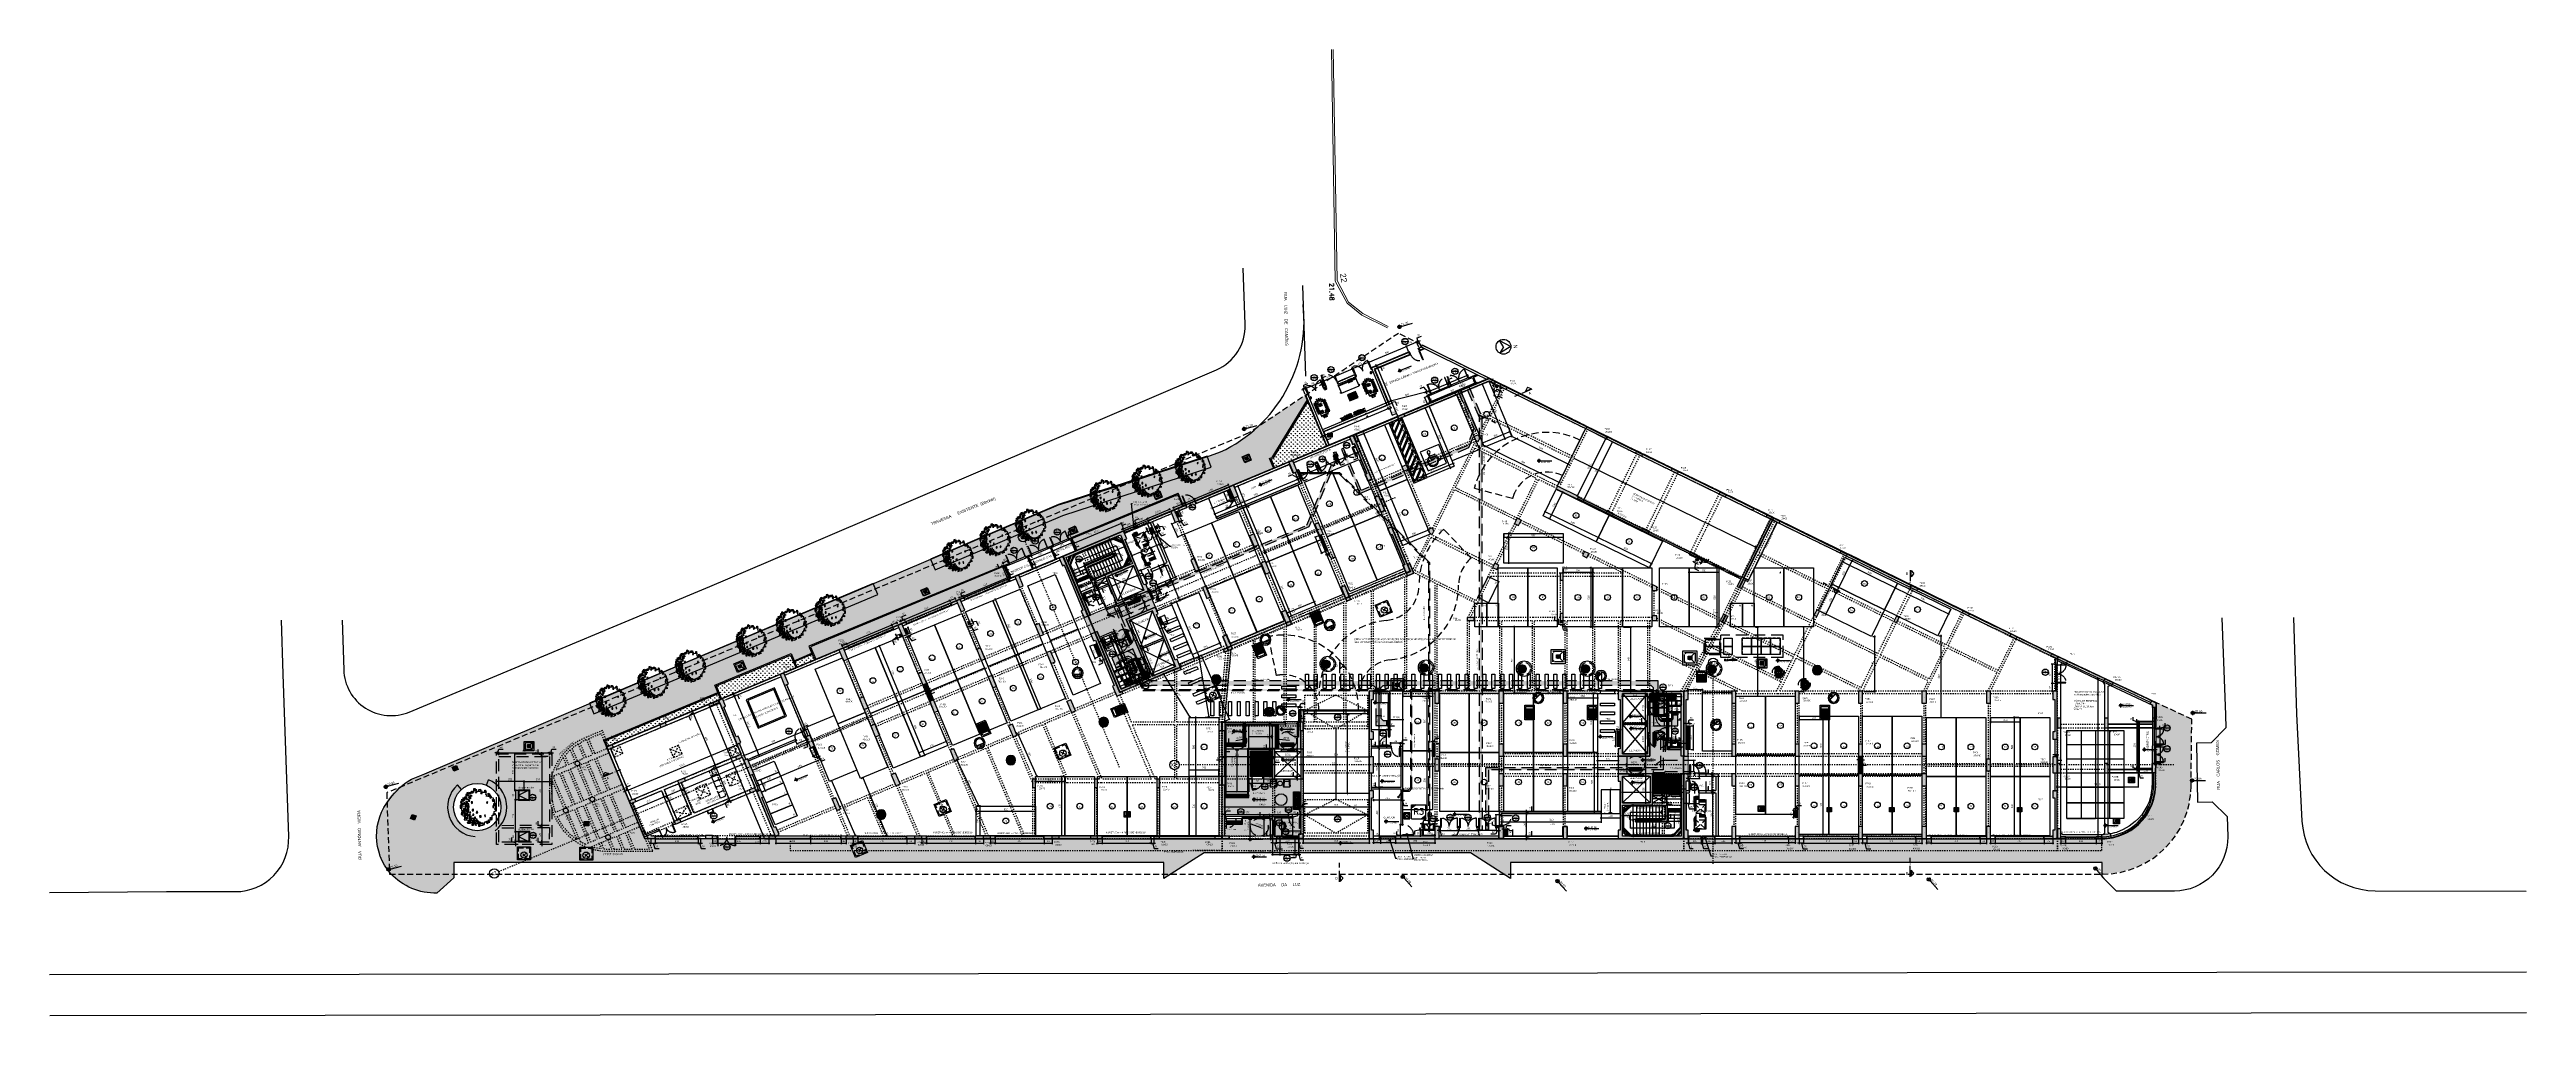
# Model space of a CAD drawing. Header units: metres. Extents: x -133 to 570, y -18 to 184.
# Drawn here: x -132.9 to 76.4, y -18 to 63.6 of the extents above; entities that cross this region are included whole.
import ezdxf
from ezdxf import colors
from ezdxf.entities.mleader import LeaderData, LeaderLine
from ezdxf.enums import TextEntityAlignment as Align
from ezdxf.math import Vec2, Vec3

# ---------------------------------------------------------------- set-up
doc = ezdxf.new("R2010")
doc.units = ezdxf.units.M
doc.header["$PDMODE"] = 1
for name, pattern in [('01-DUO-1ºPAVTO GERAL$0$01_GGP274BSSAAP-TERREOGERAL$0$01_GGP274BSSAAP-TERREOGERAL$0$01_GGP274BSSAAP-TERREOGERAL$0$DASHDOT', [1, 0.5, -0.25, 0, -0.25]), ('01-DUO-1ºPAVTO GERAL$0$01_GGP274BSSAAP-TERREOGERAL$0$01_GGP274BSSAAP-TERREOGERAL$0$01_GGP274BSSAAP-TERREOGERAL$0$DASHED', [0.75, 0.5, -0.25]), ('01-DUO-1ºPAVTO GERAL$0$252-LEGENDA DOS TERREOS$0$DASHDOT', [1, 0.5, -0.25, 0, -0.25]), ('01-DUO-1ºPAVTO GERAL$0$DASHDOT', [1, 0.5, -0.25, 0, -0.25]), ('01-DUO-1ºPAVTO GERAL$0$DASHED', [0.75, 0.5, -0.25]), ('01-GGBSTELAP-1°PAV$0$AUDIT_I_141126134513-0', [19.05, 12.7, -6.35]), ('CIRCULAÇAO VERTICAL EMBASAMENTO$0$DASHEDX2', [1.5, 1, -0.5]), ('DASHED', [0.75, 0.5, -0.25]), ('DASHEDX2', [1.5, 1, -0.5]), ('ESTILO_TQS_0001', [1, 0.7, -0.3]), ('ESTILO_TQS_0004', [1.12, 0.5, -0.2, 0.01, -0.2, 0.01, -0.2]), ('HIDDEN', [0.375, 0.25, -0.125]), ('terreno + circ vert$0$DASHEDX2', [1.5, 1, -0.5])]:
    doc.linetypes.add(name, pattern=pattern)
for name, color, linetype in [('01-DUO-1ºPAVTO GERAL$0$01_GGP274BSSAAP-TERREOGERAL$0$01_GGP274BSSAAP-TERREOGERAL$0$01_GGP274BSSAAP-TERREOGERAL$0$GG-EX0210', 7, '01-DUO-1ºPAVTO GERAL$0$01_GGP274BSSAAP-TERREOGERAL$0$01_GGP274BSSAAP-TERREOGERAL$0$01_GGP274BSSAAP-TERREOGERAL$0$DASHDOT'), ('01-DUO-1ºPAVTO GERAL$0$01_GGP274BSSAAP-TERREOGERAL$0$01_GGP274BSSAAP-TERREOGERAL$0$01_GGP274BSSAAP-TERREOGERAL$0$GG-SA0001', 7, 'Continuous'), ('01-DUO-1ºPAVTO GERAL$0$01_GGP274BSSAAP-TERREOGERAL$0$01_GGP274BSSAAP-TERREOGERAL$0$01_GGP274BSSAAP-TERREOGERAL$0$GG-SA0003', 7, 'Continuous'), ('01-DUO-1ºPAVTO GERAL$0$01_GGP274BSSAAP-TERREOGERAL$0$01_GGP274BSSAAP-TERREOGERAL$0$01_GGP274BSSAAP-TERREOGERAL$0$GG-SA0006', 7, 'Continuous'), ('01-DUO-1ºPAVTO GERAL$0$01_GGP274BSSAAP-TERREOGERAL$0$01_GGP274BSSAAP-TERREOGERAL$0$01_GGP274BSSAAP-TERREOGERAL$0$GG-SA0010', 7, 'Continuous'), ('01-DUO-1ºPAVTO GERAL$0$03_GGP227BSSAAPETER-BL3$0$FO0001', 7, 'Continuous'), ('01-DUO-1ºPAVTO GERAL$0$03_GGP227BSSAAPETER-BL3$0$GG-SA0003', 7, 'Continuous'), ('01-DUO-1ºPAVTO GERAL$0$03_GGP227BSSAAPETER-BL3$0$GG-SA0253', 253, 'Continuous'), ('01-DUO-1ºPAVTO GERAL$0$GG-DR0001', 7, 'Continuous'), ('01-DUO-1ºPAVTO GERAL$0$GG-DR0002', 7, 'Continuous'), ('01-DUO-1ºPAVTO GERAL$0$GG-DR0003', 7, 'Continuous'), ('01-DUO-1ºPAVTO GERAL$0$GG-DR0008', 8, 'Continuous'), ('01-DUO-1ºPAVTO GERAL$0$GG-DR0010', 7, 'Continuous'), ('01-DUO-1ºPAVTO GERAL$0$GG-SA0001', 7, 'Continuous'), ('01-DUO-1ºPAVTO GERAL$0$GG-SA0003', 7, 'Continuous'), ('01-DUO-1ºPAVTO GERAL$0$GG-SA0010', 7, 'Continuous'), ('01-DUO-1ºPAVTO GERAL$0$GG-SA0201', 7, '01-DUO-1ºPAVTO GERAL$0$252-LEGENDA DOS TERREOS$0$DASHDOT'), ('01-DUO-1ºPAVTO GERAL$0$GG-SAC003', 7, 'Continuous'), ('01-DUO-1ºPAVTO GERAL$0$GG-SAC010', 7, 'Continuous'), ('01-DUO-1ºPAVTO GERAL$0$LEGENDA -TERREO$0$252-LEGENDA DOS TERREOS$0$CI', 7, 'Continuous'), ('01-GGBSTELAP-1°PAV$0$02_GGP166BSAP-EMB-TER-APROVAÇÃO OI$0$GG-AT0003', 7, 'Continuous'), ('01-GGBSTELAP-1°PAV$0$02_GGP166BSAP-EMB-TER-APROVAÇÃO OI$0$GG-AT0104', 7, '01-GGBSTELAP-1°PAV$0$AUDIT_I_141126134513-0'), ('01-GGBSTELAP-1°PAV$0$GG-TE0001', 7, 'Continuous'), ('01-GGBSTELAP-1°PAV$0$GG-TE0003', 7, 'Continuous'), ('01-GGBSTELPE-1°PAV$0$02-GGI173BSTEEXTÉRREO$0$GG-TE0003', 7, 'Continuous'), ('01-GGBSTELPE-1°PAV$0$02-GGI173BSTEEXTÉRREO$0$GG-TE0T02', 7, 'Continuous'), ('01-GGBSTELPE-1°PAV$0$02_GGP166BSAP-EMB-TER-APROVAÇÃO OI$0$GG-AT0003', 7, 'Continuous'), ('01-GGBSTELPE-1°PAV$0$GG-TE0001', 7, 'Continuous'), ('01-GGBSTELPE-1°PAV$0$GG-TE0003', 7, 'Continuous'), ('01_GGBSAQPR_1PAV$0$ARQ-AUX1', 252, 'Continuous'), ('01_GGBSAQPR_1PAV$0$ARQ-TXT', 7, 'Continuous'), ('02_GGP274BSEEAP-TERRBL1$0$GG-EL0003', 7, 'Continuous'), ('1', 232, 'DASHEDX2'), ('12', 232, 'Continuous'), ('12-GGBSHIDPR-1PAV$0$linha1', 7, 'Continuous'), ('154', 232, 'Continuous'), ('20', 232, 'Continuous'), ('201', 2, 'ESTILO_TQS_0001'), ('205', 232, 'ESTILO_TQS_0004'), ('210', 232, 'ESTILO_TQS_0001'), ('242', 232, 'Continuous'), ('28', 232, 'Continuous'), ('29', 232, 'Continuous'), ('3', 2, 'Continuous'), ('31', 8, 'Continuous'), ('4', 2, 'Continuous'), ('5', 1, 'Continuous'), ('68', 8, 'Continuous'), ('9', 232, 'Continuous'), ('ARQ-ALV ACAB', 4, 'Continuous'), ('ARQ-ALV OSSO', 5, 'Continuous'), ('ARQ-ARV', 1, 'Continuous'), ('ARQ-AUX', 7, 'Continuous'), ('ARQ-AUX1', 1, 'Continuous'), ('ARQ-AUX2', 2, 'Continuous'), ('ARQ-CAX', 1, 'Continuous'), ('ARQ-CAX @ 1', 1, 'Continuous'), ('ARQ-CERÂMICA', 7, 'Continuous'), ('ARQ-DIM', 2, 'Continuous'), ('ARQ-DIM EMBASAM', 2, 'Continuous'), ('ARQ-ENCH', 1, 'Continuous'), ('ARQ-HTC', 251, 'Continuous'), ('ARQ-MOB', 7, 'Continuous'), ('ARQ-PRJ', 7, 'DASHEDX2'), ('ARQ-SIM', 1, 'Continuous'), ('ARQ-SIM EMBASAM', 1, 'Continuous'), ('ARQ-TXT', 2, 'Continuous'), ('ARQ-TXT EMBASAM', 2, 'Continuous'), ('ARQ-VG', 1, 'Continuous'), ('ARQ-VRD', 84, 'Continuous'), ('CIRCULAÇAO VERTICAL EMBASAMENTO$0$ARQ-ALV ACAB', 4, 'Continuous'), ('CIRCULAÇAO VERTICAL EMBASAMENTO$0$ARQ-ALV OSSO', 5, 'Continuous'), ('CIRCULAÇAO VERTICAL EMBASAMENTO$0$ARQ-AUX', 7, 'Continuous'), ('CIRCULAÇAO VERTICAL EMBASAMENTO$0$ARQ-AUX1', 1, 'Continuous'), ('CIRCULAÇAO VERTICAL EMBASAMENTO$0$ARQ-CAX @ 1', 1, 'Continuous'), ('CIRCULAÇAO VERTICAL EMBASAMENTO$0$ARQ-CERÂMICA', 7, 'Continuous'), ('CIRCULAÇAO VERTICAL EMBASAMENTO$0$ARQ-HTC', 251, 'Continuous'), ('CIRCULAÇAO VERTICAL EMBASAMENTO$0$ARQ-PRJ', 7, 'CIRCULAÇAO VERTICAL EMBASAMENTO$0$DASHEDX2'), ('CIRCULAÇAO VERTICAL EMBASAMENTO$0$ARQ-SIM', 1, 'Continuous'), ('CIRCULAÇAO VERTICAL EMBASAMENTO$0$HID-INC', 7, 'Continuous'), ('ETE-COTAS', 8, 'Continuous'), ('ETE-PAREDE', 5, 'Continuous'), ('ETE-TAMPAS', 2, 'Continuous'), ('JL-LAY', 7, 'Continuous'), ('terreno + circ vert$0$ARQ-AUX1', 1, 'Continuous'), ('terreno + circ vert$0$ARQ-AUX2', 2, 'Continuous'), ('terreno + circ vert$0$ARQ-DIM EMBASAM', 2, 'Continuous'), ('terreno + circ vert$0$ARQ-EST', 2, 'Continuous'), ('terreno + circ vert$0$ARQ-PRJ', 7, 'terreno + circ vert$0$DASHEDX2'), ('terreno + circ vert$0$ARQ-SIM', 1, 'Continuous'), ('terreno + circ vert$0$ARQ-TXT EMBASAM', 2, 'Continuous'), ('TM', 2, 'Continuous'), ('TME-ELETROCALHA', 253, 'Continuous')]:
    doc.layers.add(name, color=color, linetype=linetype)
for name, color, linetype, lineweight in [('ARQ-FORRO', 9, 'Continuous', 5), ('CIRCULAÇAO VERTICAL EMBASAMENTO$0$ARQ-FORRO', 9, 'Continuous', 5), ('MURO', 44, 'Continuous', 0), ('terreno + circ vert$0$COTAS DAS CURVAS', 7, 'Continuous', 0), ('terreno + circ vert$0$MURO', 44, 'Continuous', 0), ('terreno + circ vert$0$PONTO_COTA', 7, 'Continuous', 0)]:
    doc.layers.add(name, color=color, linetype=linetype, lineweight=lineweight)
doc.styles.add('01-GGBSTELPE-1°PAV$0$02-GGI173BSTEEXTÉRREO$0$gg-style-romans', font='romans.shx')
doc.styles.add('Adesa', font='ARIALN.TTF')
doc.styles.add('Arial', font='arial.ttf')
doc.styles.add('M50', font='ARIALN.TTF', dxfattribs={"height": 0.15})
doc.styles.add('ROMANS', font='romans.shx', dxfattribs={"height": 0.4})
doc.styles.get("Standard").update_dxf_attribs({"font": 'arial.ttf'})
doc.styles.add('terreno + circ vert$0$Adesa', font='ARIALN.TTF')
doc.styles.add('terreno + circ vert$0$Arial', font='arial.ttf')
doc.styles.add('terreno + circ vert$0$PONTOS_DADOS', font='romans.shx')
doc.styles.add('terreno + circ vert$0$Standard', font='arial.ttf')
doc.dimstyles.new('ADESA 1-0050', dxfattribs={"dimtxt": 0.1, "dimasz": 0.1, "dimexe": 0.05, "dimexo": 0.05, "dimgap": 0.03, "dimtad": 1, "dimdec": 1, "dimlfac": 100, "dimzin": 12, "dimtxsty": 'Adesa', "dimblk": 'DOTSMALL', "dimcen": 1, "dimdle": 0.05, "dimclrd": 1, "dimclre": 1, "dimclrt": 256, "dimazin": 3, "dimtm": 1e-09, "dimtfac": 1, "dimtdec": 1, "dimtmove": 1, "dimatfit": 0, "dimldrblk": 'DOTSMALL', "dimfxl": 0.8, "dimtvp": 2, "dimtolj": 1, "dimtzin": 0, "dimarcsym": 0})
doc.dimstyles.new('ADESA 1-0075', dxfattribs={"dimtxt": 0.15, "dimasz": 0.15, "dimexe": 0.075, "dimexo": 0.1, "dimgap": 0.1, "dimtad": 1, "dimdec": 1, "dimlfac": 100, "dimzin": 12, "dimtxsty": 'Adesa', "dimblk": 'DOTSMALL', "dimcen": 1, "dimdle": 0.075, "dimclrd": 1, "dimclre": 1, "dimclrt": 256, "dimazin": 3, "dimtm": 1e-09, "dimtfac": 1, "dimtdec": 1, "dimtmove": 1, "dimatfit": 0, "dimldrblk": 'DOTSMALL', "dimfxl": 0.8, "dimtvp": 2, "dimtolj": 1, "dimtzin": 0, "dimarcsym": 0})
doc.dimstyles.new('terreno + circ vert$0$ADESA 1-0075', dxfattribs={"dimtxt": 0.15, "dimasz": 0.15, "dimexe": 0.075, "dimexo": 0.1, "dimgap": 0.1, "dimtad": 1, "dimdec": 1, "dimlfac": 100, "dimzin": 12, "dimtxsty": 'terreno + circ vert$0$Adesa', "dimblk": 'terreno + circ vert$0$_DotSmall', "dimcen": 1, "dimdle": 0.075, "dimclrd": 1, "dimclre": 1, "dimclrt": 256, "dimazin": 3, "dimtm": 1e-09, "dimtfac": 1, "dimtdec": 1, "dimtmove": 1, "dimatfit": 0, "dimldrblk": 'terreno + circ vert$0$_DotSmall', "dimfxl": 0.8, "dimtvp": 2, "dimtolj": 1, "dimtzin": 0, "dimarcsym": 0})
pattern_1 = [(45, (-2.3e-05, -0.010177), (-0.02245064, 0.02245064), [])]
pattern_2 = [(37.5, (-651.21411, -117.0564), (-0.008000156, 0.24470662), [0, -0.19304, 0, -0.2159, 0, -0.206375]), (7.5, (-651.2141, -117.0564), (0.22476164, 0.35841255), [0, -0.10414, 0, -0.17399, 0, -0.066675]), (327.5, (-651.37032, -117.0564), (0.395496185, 0.00071859), [0, -0.0635, 0, -0.2286, 0, -0.29845]), (317.5, (-651.37032, -117.0564), (0.38177823, 0.11146466), [0, -0.03175, 0, -0.14986, 0, -0.17145])]
pattern_3 = [(0, (0, 0), (0, 0.06985), [0.0508, -0.01905]), (90, (0, 0), (-0.06985, 4e-18), [0.0508, -0.01905])]
pattern_4 = [(85, (-0.015047, -0.03054), (-0.031629182, 0.002767195), [])]

# ---------------------------------------------------------------- blocks, each defined once
blk = doc.blocks.new('_DotSmall')
at = {"color": 0, "linetype": 'ByBlock', "const_width": 0.5}
blk.add_lwpolyline([(-0.0625, 0, 1), (0.0625, 0, 1)], format="xyb", close=True, dxfattribs=at)
blk = doc.blocks.new('*D19')
at = {"layer": 'ARQ-DIM EMBASAM', "color": 1, "lineweight": -2, "transparency": 16777216}
for p, q in [((-27.78, 4.53), (-27.78, 4.9)), ((-27.47, 4.44), (-27.78, 4.53)), ((-27.44, 4.54), (-27.55, 4.54)), ((-27.3, 4.35), (-27.55, 4.35)), ((-27.47, 4.54), (-27.47, 4.69)), ((-27.47, 4.54), (-27.47, 4.35)), ((-27.47, 4.54), (-27.47, 4.35)), ((-27.47, 4.35), (-27.47, 4.2))]:
    blk.add_line(p, q, dxfattribs=at)
at = {"layer": 'Defpoints', "color": 0, "transparency": 16777216}
for p in [(-27.47, 4.35), (-27.34, 4.54), (-27.2, 4.35, 0)]:
    blk.add_point(p, dxfattribs=at)
at = {"layer": 'ARQ-DIM EMBASAM', "color": 1, "lineweight": -2, "transparency": 16777216, "xscale": 0.15, "yscale": 0.15, "zscale": 0.15}
for p, rotation in [((-27.47, 4.54), 270), ((-27.47, 4.35), 90)]:
    blk.add_blockref('_DotSmall', p, dxfattribs=dict(at, rotation=rotation))
at = {"layer": 'ARQ-DIM EMBASAM', "transparency": 16777216, "insert": (-27.95, 4.72), "char_height": 0.15, "attachment_point": 5, "rotation": 90, "style": 'Adesa'}
blk.add_mtext('\\A1;19', dxfattribs=at)
blk = doc.blocks.new('*D20')
at = {"layer": 'ARQ-DIM EMBASAM', "color": 1, "lineweight": -2, "transparency": 16777216}
for p, q in [((-27.44, 4.35), (-27.55, 4.35)), ((-27.47, 4.42), (-27.47, 2.15)), ((-27.44, 2.23), (-27.55, 2.23))]:
    blk.add_line(p, q, dxfattribs=at)
at = {"layer": 'Defpoints', "color": 0, "transparency": 16777216}
for p in [(-27.34, 4.35, 0), (-27.47, 2.23), (-27.34, 2.23, 0)]:
    blk.add_point(p, dxfattribs=at)
at = {"layer": 'ARQ-DIM EMBASAM', "color": 1, "lineweight": -2, "transparency": 16777216, "xscale": 0.15, "yscale": 0.15, "zscale": 0.15}
for p, rotation in [((-27.47, 4.35), 90), ((-27.47, 2.23), 270)]:
    blk.add_blockref('_DotSmall', p, dxfattribs=dict(at, rotation=rotation))
at = {"layer": 'ARQ-DIM EMBASAM', "transparency": 16777216, "insert": (-27.65, 3.29), "char_height": 0.15, "attachment_point": 5, "rotation": 90, "style": 'Adesa'}
blk.add_mtext('\\A1;212', dxfattribs=at)
blk = doc.blocks.new('*D21')
at = {"layer": 'ARQ-DIM EMBASAM', "color": 1, "lineweight": -2, "transparency": 16777216}
for p, q in [((-27.78, 2.22), (-27.78, 2.59)), ((-27.47, 2.13), (-27.78, 2.22)), ((-27.44, 2.23), (-27.55, 2.23)), ((-27.47, 2.23), (-27.47, 2.38)), ((-27.47, 2.23), (-27.47, 2.04)), ((-27.47, 2.23), (-27.47, 2.04)), ((-27.44, 2.04), (-27.55, 2.04)), ((-27.47, 2.04), (-27.47, 1.89))]:
    blk.add_line(p, q, dxfattribs=at)
at = {"layer": 'Defpoints', "color": 0, "transparency": 16777216}
for p in [(-27.34, 2.23, 0), (-27.47, 2.04), (-27.34, 2.04, 0)]:
    blk.add_point(p, dxfattribs=at)
at = {"layer": 'ARQ-DIM EMBASAM', "color": 1, "lineweight": -2, "transparency": 16777216, "xscale": 0.15, "yscale": 0.15, "zscale": 0.15}
for p, rotation in [((-27.47, 2.23), 270), ((-27.47, 2.04), 90)]:
    blk.add_blockref('_DotSmall', p, dxfattribs=dict(at, rotation=rotation))
at = {"layer": 'ARQ-DIM EMBASAM', "transparency": 16777216, "insert": (-27.95, 2.41), "char_height": 0.15, "attachment_point": 5, "rotation": 90, "style": 'Adesa'}
blk.add_mtext('\\A1;19', dxfattribs=at)
blk = doc.blocks.new('*D22')
at = {"layer": 'ARQ-DIM EMBASAM', "color": 1, "lineweight": -2, "transparency": 16777216}
for p, q in [((-29.36, 4.25), (-29.36, 3.82)), ((-27.16, 4.25), (-27.16, 3.82)), ((-29.44, 3.89), (-27.08, 3.89))]:
    blk.add_line(p, q, dxfattribs=at)
at = {"layer": 'Defpoints', "color": 0, "transparency": 16777216}
for p in [(-29.36, 4.35, 0), (-27.16, 4.35, 0), (-27.16, 3.89)]:
    blk.add_point(p, dxfattribs=at)
at = {"layer": 'ARQ-DIM EMBASAM', "color": 1, "lineweight": -2, "transparency": 16777216, "xscale": 0.15, "yscale": 0.15, "zscale": 0.15, "rotation": 180}
blk.add_blockref('_DotSmall', (-29.36, 3.89), dxfattribs=at)
at = {"layer": 'ARQ-DIM EMBASAM', "color": 1, "lineweight": -2, "transparency": 16777216, "xscale": 0.15, "yscale": 0.15, "zscale": 0.15}
blk.add_blockref('_DotSmall', (-27.16, 3.89), dxfattribs=at)
at = {"layer": 'ARQ-DIM EMBASAM', "transparency": 16777216, "insert": (-28.26, 4.08), "char_height": 0.15, "attachment_point": 5, "style": 'Adesa'}
blk.add_mtext('\\A1;220,5', dxfattribs=at)
blk = doc.blocks.new('*D23')
at = {"layer": 'ARQ-DIM EMBASAM', "color": 1, "lineweight": -2, "transparency": 16777216}
for p, q in [((-29.55, 3.89), (-29.7, 3.89)), ((-29.36, 3.89), (-29.55, 3.89)), ((-29.36, 3.89), (-29.55, 3.89)), ((-29.55, 3.86), (-29.55, 3.82)), ((-29.46, 3.89), (-29.32, 3.44)), ((-29.36, 3.95), (-29.36, 3.82)), ((-29.36, 3.89), (-29.21, 3.89)), ((-29.32, 3.44), (-28.96, 3.44))]:
    blk.add_line(p, q, dxfattribs=at)
at = {"layer": 'Defpoints', "color": 0, "transparency": 16777216}
for p in [(-29.55, 3.96, 0), (-29.55, 3.89), (-29.36, 4.05)]:
    blk.add_point(p, dxfattribs=at)
at = {"layer": 'ARQ-DIM EMBASAM', "color": 1, "lineweight": -2, "transparency": 16777216, "xscale": 0.15, "yscale": 0.15, "zscale": 0.15}
blk.add_blockref('_DotSmall', (-29.55, 3.89), dxfattribs=at)
at = {"layer": 'ARQ-DIM EMBASAM', "color": 1, "lineweight": -2, "transparency": 16777216, "xscale": 0.15, "yscale": 0.15, "zscale": 0.15, "rotation": 180}
blk.add_blockref('_DotSmall', (-29.36, 3.89), dxfattribs=at)
at = {"layer": 'ARQ-DIM EMBASAM', "transparency": 16777216, "insert": (-29.14, 3.62), "char_height": 0.15, "attachment_point": 5, "style": 'Adesa'}
blk.add_mtext('\\A1;19', dxfattribs=at)
blk = doc.blocks.new('ADESA-IND')
h = blk.add_hatch(color=256)
h.paths.add_polyline_path([(0.18, 0), (0.32, 0.12), (0.35, 0.07)])
h.paths.add_polyline_path([(0.18, 0), (0.03, 0.12), (0, 0.07)])
for points in [[(0.18, 0), (0.03, 0.12), (0, 0.07)], [(0.18, 0), (0.32, 0.12), (0.35, 0.07)]]:
    blk.add_lwpolyline(points, close=True)
blk = doc.blocks.new('*D24')
at = {"layer": 'ARQ-DIM EMBASAM', "color": 1, "lineweight": -2, "transparency": 16777216}
for p, q in [((-19.24, -3.38), (-15.75, -3.38)), ((-19.17, -3.1), (-19.17, -3.46)), ((-15.83, -3.1), (-15.83, -3.46))]:
    blk.add_line(p, q, dxfattribs=at)
at = {"layer": 'Defpoints', "color": 0, "transparency": 16777216}
for p in [(-19.17, -3, 0), (-15.83, -3, 0), (-15.83, -3.38)]:
    blk.add_point(p, dxfattribs=at)
at = {"layer": 'ARQ-DIM EMBASAM', "color": 1, "lineweight": -2, "transparency": 16777216, "xscale": 0.15, "yscale": 0.15, "zscale": 0.15, "rotation": 180}
blk.add_blockref('_DotSmall', (-19.17, -3.38), dxfattribs=at)
at = {"layer": 'ARQ-DIM EMBASAM', "color": 1, "lineweight": -2, "transparency": 16777216, "xscale": 0.15, "yscale": 0.15, "zscale": 0.15}
blk.add_blockref('_DotSmall', (-15.83, -3.38), dxfattribs=at)
at = {"layer": 'ARQ-DIM EMBASAM', "transparency": 16777216, "insert": (-17.5, -3.2), "char_height": 0.15, "attachment_point": 5, "style": 'Adesa'}
blk.add_mtext('\\A1;334', dxfattribs=at)
blk = doc.blocks.new('*D25')
at = {"layer": 'ARQ-DIM EMBASAM', "color": 1, "lineweight": -2, "transparency": 16777216}
for p, q in [((-27.04, -3.38), (-21.3, -3.38)), ((-26.97, -3.1), (-26.97, -3.46)), ((-21.38, -3.1), (-21.38, -3.46))]:
    blk.add_line(p, q, dxfattribs=at)
at = {"layer": 'Defpoints', "color": 0, "transparency": 16777216}
for p in [(-26.97, -3, 0), (-21.38, -3), (-21.38, -3.38)]:
    blk.add_point(p, dxfattribs=at)
at = {"layer": 'ARQ-DIM EMBASAM', "color": 1, "lineweight": -2, "transparency": 16777216, "xscale": 0.15, "yscale": 0.15, "zscale": 0.15, "rotation": 180}
blk.add_blockref('_DotSmall', (-26.97, -3.38), dxfattribs=at)
at = {"layer": 'ARQ-DIM EMBASAM', "color": 1, "lineweight": -2, "transparency": 16777216, "xscale": 0.15, "yscale": 0.15, "zscale": 0.15}
blk.add_blockref('_DotSmall', (-21.38, -3.38), dxfattribs=at)
at = {"layer": 'ARQ-DIM EMBASAM', "transparency": 16777216, "insert": (-24.17, -3.2), "char_height": 0.15, "attachment_point": 5, "style": 'Adesa'}
blk.add_mtext('\\A1;559', dxfattribs=at)
blk = doc.blocks.new('*U393')
for points in [[(-0.81, -0.09), (-0.82, -0.09), (-0.82, -0.1), (-0.79, -0.1), (-0.79, -0.05), (-0.75, -0.05), (-0.75, -0.02), (-0.79, -0.02), (-0.79, -0.02), (-0.75, -0.02), (-0.75, -0.04), (-0.79, -0.04), (-0.79, -0.1), (-0.81, -0.1), (-0.81, -0.09)], [(0.03, -0.09), (0.03, -0.09), (0.03, -0.1), (0, -0.1), (0, -0.05), (-0.04, -0.05), (-0.04, -0.02), (0.01, -0.02), (0.01, -0.02), (-0.03, -0.02), (-0.03, -0.04), (0.01, -0.04), (0.01, -0.1), (0.03, -0.1), (0.03, -0.09)]]:
    blk.add_lwpolyline(points)
blk.add_lwpolyline([(-0.05, -0.89), (-0.05, -0.1), (0, -0.1), (0, -0.89)], close=True)
at = {"layer": 'ARQ-PRJ'}
blk.add_arc((-0.02, -0.13), 0.763, 177.9345, 272.0655, dxfattribs=at)
blk = doc.blocks.new('*U266')
at = {"color": 0, "linetype": 'ByBlock', "ltscale": 0.5}
for points in [[(0.02, -0.05), (0.02, -0.05), (0.02, -0.05), (0.02, -0.05), (0.02, -0.05), (0.02, -0.05), (0.02, -0.05), (0.02, -0.05), (0.02, -0.05), (0.03, -0.05), (0.03, -0.05), (0, -0.05), (0, 0), (0.03, 0), (0.03, 0), (0.02, 0), (0.02, -0.05)], [(0.98, -0.05), (0.98, -0.05), (0.98, -0.05), (0.98, -0.05), (0.98, -0.05), (0.98, -0.05), (0.98, -0.05), (0.98, -0.05), (0.98, -0.05), (0.97, -0.05), (0.97, -0.05), (1, -0.05), (1, 0), (0.97, 0), (0.97, 0), (0.98, 0), (0.98, -0.05)], [(0.02, -0.01), (0.06, -0.01), (0.06, -0.04), (0.02, -0.04)], [(0.97, -0.01), (0.94, -0.01), (0.94, -0.04), (0.97, -0.04)]]:
    blk.add_lwpolyline(points, close=True, dxfattribs=at)
at = {"color": 8, "linetype": 'ByBlock', "ltscale": 0.5}
for points in [[(0.97, 0), (0.03, 0)], [(0.97, -0.05), (0.03, -0.05)]]:
    blk.add_lwpolyline(points, dxfattribs=at)
at = {"color": 7, "linetype": 'ByBlock', "ltscale": 0.5}
blk.add_lwpolyline([(0.94, -0.01), (0.94, -0.04), (0.06, -0.04), (0.06, -0.01)], close=True, dxfattribs=at)
blk = doc.blocks.new('*D26')
at = {"layer": 'ARQ-DIM EMBASAM', "color": 1, "lineweight": -2, "transparency": 16777216}
for p, q in [((-39.96, 23.65), (-40.17, 23.57)), ((-38.66, 20.14), (-40.13, 23.67)), ((-38.55, 20.26), (-38.75, 20.18))]:
    blk.add_line(p, q, dxfattribs=at)
at = {"layer": 'Defpoints', "color": 0, "transparency": 16777216}
for p in [(-40.1, 23.6), (-39.87, 23.69), (-38.46, 20.3, 0)]:
    blk.add_point(p, dxfattribs=at)
at = {"layer": 'ARQ-DIM EMBASAM', "color": 1, "lineweight": -2, "transparency": 16777216, "xscale": 0.15, "yscale": 0.15, "zscale": 0.15}
for p, rotation in [((-40.1, 23.6), 112.6516020986924), ((-38.68, 20.21), 292.6516020986924)]:
    blk.add_blockref('_DotSmall', p, dxfattribs=dict(at, rotation=rotation))
at = {"layer": 'ARQ-DIM EMBASAM', "transparency": 16777216, "insert": (-39.48, 22.37), "char_height": 0.15, "attachment_point": 5, "rotation": 292.6516, "style": 'Adesa'}
blk.add_mtext('\\A1;367', dxfattribs=at)
blk = doc.blocks.new('*D27')
at = {"layer": 'ARQ-DIM EMBASAM', "color": 1, "lineweight": -2, "transparency": 16777216}
for p, q in [((-38.65, 20.12), (-39.02, 19.82)), ((-39.02, 19.82), (-38.87, 19.48)), ((-38.71, 20.2), (-38.75, 20.18)), ((-38.68, 20.21), (-38.74, 20.35)), ((-38.68, 20.21), (-38.61, 20.03)), ((-38.68, 20.21), (-38.61, 20.03)), ((-38.62, 20.03), (-38.68, 20)), ((-38.61, 20.03), (-38.55, 19.89))]:
    blk.add_line(p, q, dxfattribs=at)
at = {"layer": 'Defpoints', "color": 0, "transparency": 16777216}
for p in [(-38.62, 20.24), (-38.61, 20.03), (-38.53, 20.07)]:
    blk.add_point(p, dxfattribs=at)
at = {"layer": 'ARQ-DIM EMBASAM', "color": 1, "lineweight": -2, "transparency": 16777216, "xscale": 0.15, "yscale": 0.15, "zscale": 0.15}
for p, rotation in [((-38.68, 20.21), 292.6516020986924), ((-38.61, 20.03), 112.6516020986924)]:
    blk.add_blockref('_DotSmall', p, dxfattribs=dict(at, rotation=rotation))
at = {"layer": 'ARQ-DIM EMBASAM', "transparency": 16777216, "insert": (-38.78, 19.72), "char_height": 0.15, "attachment_point": 5, "rotation": 292.6516, "style": 'Adesa'}
blk.add_mtext('\\A1;19', dxfattribs=at)
blk = doc.blocks.new('*D28')
at = {"layer": 'ARQ-DIM EMBASAM', "color": 1, "lineweight": -2, "transparency": 16777216}
for p, q in [((-38.64, 20.02), (-38.68, 20)), ((-38.64, 20.1), (-38.12, 18.85)), ((-38.15, 18.91), (-38.21, 18.89))]:
    blk.add_line(p, q, dxfattribs=at)
at = {"layer": 'Defpoints', "color": 0, "transparency": 16777216}
for p in [(-38.54, 20.06), (-38.15, 18.91), (-38.06, 18.95)]:
    blk.add_point(p, dxfattribs=at)
at = {"layer": 'ARQ-DIM EMBASAM', "color": 1, "lineweight": -2, "transparency": 16777216, "xscale": 0.15, "yscale": 0.15, "zscale": 0.15}
for p, rotation in [((-38.61, 20.03), 112.6516020986924), ((-38.15, 18.91), 292.6516020986924)]:
    blk.add_blockref('_DotSmall', p, dxfattribs=dict(at, rotation=rotation))
at = {"layer": 'ARQ-DIM EMBASAM', "transparency": 16777216, "insert": (-38.22, 19.54), "char_height": 0.15, "attachment_point": 5, "rotation": 292.6516, "style": 'Adesa'}
blk.add_mtext('\\A1;121', dxfattribs=at)
blk = doc.blocks.new('*D29')
at = {"layer": 'ARQ-DIM EMBASAM', "color": 1, "lineweight": -2, "transparency": 16777216}
for p, q in [((-38.17, 18.9), (-38.21, 18.89)), ((-38.15, 18.91), (-38.2, 19.05)), ((-38.15, 18.91), (-38.07, 18.74)), ((-38.15, 18.91), (-38.07, 18.74)), ((-38.11, 18.83), (-38.48, 18.53)), ((-38.48, 18.53), (-38.34, 18.19)), ((-38.06, 18.74), (-38.14, 18.71)), ((-38.07, 18.74), (-38.01, 18.6))]:
    blk.add_line(p, q, dxfattribs=at)
at = {"layer": 'Defpoints', "color": 0, "transparency": 16777216}
for p in [(-38.08, 18.94), (-38.07, 18.74), (-37.97, 18.78)]:
    blk.add_point(p, dxfattribs=at)
at = {"layer": 'ARQ-DIM EMBASAM', "color": 1, "lineweight": -2, "transparency": 16777216, "xscale": 0.15, "yscale": 0.15, "zscale": 0.15}
for p, rotation in [((-38.15, 18.91), 292.6516020986924), ((-38.07, 18.74), 112.6516020986924)]:
    blk.add_blockref('_DotSmall', p, dxfattribs=dict(at, rotation=rotation))
at = {"layer": 'ARQ-DIM EMBASAM', "transparency": 16777216, "insert": (-38.24, 18.43), "char_height": 0.15, "attachment_point": 5, "rotation": 292.6516, "style": 'Adesa'}
blk.add_mtext('\\A1;19', dxfattribs=at)
blk = doc.blocks.new('*D30')
at = {"layer": 'ARQ-DIM EMBASAM', "color": 1, "lineweight": -2, "transparency": 16777216}
for p, q in [((-39.9, 17.83), (-39.7, 17.36)), ((-39.8, 17.4), (-38.91, 17.77)), ((-39.16, 18.18), (-38.95, 17.67))]:
    blk.add_line(p, q, dxfattribs=at)
at = {"layer": 'Defpoints', "color": 0, "transparency": 16777216}
for p in [(-39.94, 17.92), (-39.2, 18.27), (-38.98, 17.74)]:
    blk.add_point(p, dxfattribs=at)
at = {"layer": 'ARQ-DIM EMBASAM', "color": 1, "lineweight": -2, "transparency": 16777216, "xscale": 0.15, "yscale": 0.15, "zscale": 0.15}
for p, rotation in [((-39.73, 17.43), 202.6516020986924), ((-38.98, 17.74), 22.65160209869242)]:
    blk.add_blockref('_DotSmall', p, dxfattribs=dict(at, rotation=rotation))
at = {"layer": 'ARQ-DIM EMBASAM', "transparency": 16777216, "insert": (-39.42, 17.74), "char_height": 0.15, "attachment_point": 5, "rotation": 22.6516, "style": 'Adesa'}
blk.add_mtext('\\A1;81', dxfattribs=at)
blk = doc.blocks.new('*D31')
at = {"layer": 'ARQ-DIM EMBASAM', "color": 1, "lineweight": -2, "transparency": 16777216}
for p, q in [((-41.58, 21.26), (-41.4, 20.83)), ((-41.49, 20.87), (-39.04, 21.89)), ((-39.12, 21.9), (-39.08, 21.8))]:
    blk.add_line(p, q, dxfattribs=at)
at = {"layer": 'Defpoints', "color": 0, "transparency": 16777216}
for p in [(-41.61, 21.35, 0), (-39.16, 22, 0), (-39.11, 21.87)]:
    blk.add_point(p, dxfattribs=at)
at = {"layer": 'ARQ-DIM EMBASAM', "color": 1, "lineweight": -2, "transparency": 16777216, "xscale": 0.15, "yscale": 0.15, "zscale": 0.15}
for p, rotation in [((-41.42, 20.9), 202.6516020986924), ((-39.11, 21.87), 22.65160209869242)]:
    blk.add_blockref('_DotSmall', p, dxfattribs=dict(at, rotation=rotation))
at = {"layer": 'ARQ-DIM EMBASAM', "transparency": 16777216, "insert": (-40.33, 21.55), "char_height": 0.15, "attachment_point": 5, "rotation": 22.6516, "style": 'Adesa'}
blk.add_mtext('\\A1;251', dxfattribs=at)
blk = doc.blocks.new('*D32')
at = {"layer": 'ARQ-DIM EMBASAM', "color": 1, "lineweight": -2, "transparency": 16777216}
for p, q in [((-39.26, 22.23), (-39.07, 21.77)), ((-39.1, 21.84), (-39.24, 21.78)), ((-39.1, 21.84), (-38.92, 21.91)), ((-39.1, 21.84), (-38.92, 21.91)), ((-39.01, 21.88), (-38.71, 21.51)), ((-38.94, 21.95), (-38.89, 21.84)), ((-38.92, 21.91), (-38.78, 21.97)), ((-38.71, 21.51), (-38.37, 21.65))]:
    blk.add_line(p, q, dxfattribs=at)
at = {"layer": 'Defpoints', "color": 0, "transparency": 16777216}
for p in [(-39.3, 22.32), (-38.98, 22.05, 0), (-38.92, 21.91)]:
    blk.add_point(p, dxfattribs=at)
at = {"layer": 'ARQ-DIM EMBASAM', "color": 1, "lineweight": -2, "transparency": 16777216, "xscale": 0.15, "yscale": 0.15, "zscale": 0.15}
for p, rotation in [((-39.1, 21.84), 22.65160209869238), ((-38.92, 21.91), 202.6516020986924)]:
    blk.add_blockref('_DotSmall', p, dxfattribs=dict(at, rotation=rotation))
at = {"layer": 'ARQ-DIM EMBASAM', "transparency": 16777216, "insert": (-38.61, 21.74), "char_height": 0.15, "attachment_point": 5, "rotation": 22.6516, "style": 'Adesa'}
blk.add_mtext('\\A1;19', dxfattribs=at)
blk = doc.blocks.new('*U229')
for points in [[(-0.85, -0.1), (-0.82, -0.1), (-0.82, -0.07), (-0.81, -0.07), (-0.81, 0.15), (-0.85, 0.15), (-0.85, -0.1)], [(0.02, -0.1), (0, -0.1), (0, -0.07), (-0.01, -0.07), (-0.01, 0.15), (0.02, 0.15), (0.02, -0.1)], [(0, -0.1), (0, -0.92), (-0.03, -0.92), (-0.03, -0.1)]]:
    blk.add_lwpolyline(points, close=True)
at = {"layer": 'ARQ-PRJ'}
blk.add_arc((-0.02, -0.12), 0.797, 178.2599, 271.7013, dxfattribs=at)
blk = doc.blocks.new('*U33')
for points in [[(-0.04, 0.06), (0.01, 0.06), (0.01, 0.05), (-0.04, 0.05)], [(0.96, 0.06), (0.91, 0.06), (0.91, 0.05), (0.96, 0.05)], [(-0.06, -0.16), (-0.01, -0.16), (-0.01, -0.15), (-0.06, -0.15)], [(0, -0.15), (0, -1.07), (0.03, -1.07), (0.03, -0.15)], [(0.97, -0.16), (0.92, -0.16), (0.92, -0.15), (0.97, -0.15)]]:
    blk.add_lwpolyline(points, close=True)
for points in [[(-0.04, -0.15), (0, -0.15), (0, -0.12), (0.01, -0.12), (0.01, 0.05), (-0.03, 0.05), (-0.03, -0.15)], [(0.96, -0.15), (0.92, -0.15), (0.92, -0.12), (0.91, -0.12), (0.91, 0.05), (0.94, 0.05), (0.94, -0.15)]]:
    blk.add_lwpolyline(points)
at = {"layer": 'ARQ-PRJ'}
blk.add_arc((0.03, -0.18), 0.894, 268.2986, 1.7014, dxfattribs=at)
blk = doc.blocks.new('ARQ-PORTÃO BASCULANTE VEICULOS')
at = {"layer": 'ARQ-AUX1'}
blk.add_lwpolyline([(0.3, 0.13), (5.58, 0.13), (5.58, 0.18), (0.3, 0.18)], close=True, dxfattribs=at)
at = {"layer": 'ARQ-AUX2'}
for points in [[(0.15, 0.23), (0.3, 0.23), (0.3, 0.08), (0.15, 0.08)], [(5.58, 0.23), (5.73, 0.23), (5.73, 0.08), (5.58, 0.08)]]:
    blk.add_lwpolyline(points, close=True, dxfattribs=at)
at = {"layer": 'ARQ-PRJ', "ltscale": 0.1}
for points in [[(5.58, 0.16), (2.97, 1.71), (0.3, 0.16), (2.97, -1.14), (5.58, 0.16)], [(0.3, 1.71), (5.58, 1.71), (5.58, -1.14), (0.3, -1.14)]]:
    blk.add_lwpolyline(points, close=True, dxfattribs=at)
blk = doc.blocks.new('*D35')
at = {"layer": 'ARQ-DIM EMBASAM', "color": 1, "lineweight": -2, "transparency": 16777216}
for p, q in [((-24.16, 6.3), (-24.29, 6.3)), ((-24.21, 6.38), (-24.21, 0.22)), ((-24.16, 0.3), (-24.29, 0.3))]:
    blk.add_line(p, q, dxfattribs=at)
at = {"layer": 'Defpoints', "color": 0, "transparency": 16777216}
for p in [(-24.06, 6.3, 0), (-24.21, 0.3), (-24.06, 0.3)]:
    blk.add_point(p, dxfattribs=at)
at = {"layer": 'ARQ-DIM EMBASAM', "color": 1, "lineweight": -2, "transparency": 16777216, "xscale": 0.15, "yscale": 0.15, "zscale": 0.15}
for p, rotation in [((-24.21, 6.3), 90), ((-24.21, 0.3), 270)]:
    blk.add_blockref('_DotSmall', p, dxfattribs=dict(at, rotation=rotation))
at = {"layer": 'ARQ-DIM EMBASAM', "transparency": 16777216, "insert": (-24.39, 3.3), "char_height": 0.15, "attachment_point": 5, "rotation": 90, "style": 'Adesa'}
blk.add_mtext('\\A1;600', dxfattribs=at)
blk = doc.blocks.new('*U390')
at = {"color": 0, "linetype": 'ByBlock', "ltscale": 0.5}
for points in [[(0.02, -0.05), (0.02, -0.05), (0.02, -0.05), (0.02, -0.05), (0.02, -0.05), (0.02, -0.05), (0.02, -0.05), (0.02, -0.05), (0.02, -0.05), (0.03, -0.05), (0.03, -0.05), (0, -0.05), (0, 0), (0.03, 0), (0.03, 0), (0.02, 0), (0.02, -0.05)], [(1.78, -0.05), (1.78, -0.05), (1.78, -0.05), (1.78, -0.05), (1.78, -0.05), (1.78, -0.05), (1.78, -0.05), (1.78, -0.05), (1.78, -0.05), (1.77, -0.05), (1.77, -0.05), (1.8, -0.05), (1.8, 0), (1.77, 0), (1.77, 0), (1.78, 0), (1.78, -0.05)], [(0.02, -0.01), (0.06, -0.01), (0.06, -0.04), (0.02, -0.04)], [(1.77, -0.01), (1.74, -0.01), (1.74, -0.04), (1.77, -0.04)]]:
    blk.add_lwpolyline(points, close=True, dxfattribs=at)
at = {"color": 8, "linetype": 'ByBlock', "ltscale": 0.5}
for points in [[(1.77, 0), (0.03, 0)], [(1.77, -0.05), (0.03, -0.05)]]:
    blk.add_lwpolyline(points, dxfattribs=at)
at = {"color": 7, "linetype": 'ByBlock', "ltscale": 0.5}
blk.add_lwpolyline([(1.74, -0.01), (1.74, -0.04), (0.06, -0.04), (0.06, -0.01)], close=True, dxfattribs=at)
blk.add_lwpolyline([(0.06, -0.03), (1.74, -0.03)], dxfattribs=at)
blk = doc.blocks.new('A$C3D3E3A54')
at = {"layer": 'ARQ-SIM', "extrusion": (1.29195e-06, -8.60559e-07, 1), "elevation": 0}
for points in [[(-8.19, 11.21), (-9.3, 10.75), (-9.39, 10.98), (-8.28, 11.44)], [(-7.9, 10.52), (-9.01, 10.06), (-9.1, 10.29), (-8, 10.75)], [(-7.61, 9.83), (-8.72, 9.36), (-8.81, 9.59), (-7.71, 10.06)], [(-7.32, 9.13), (-8.43, 8.67), (-8.52, 8.9), (-7.42, 9.36)], [(-7.03, 8.44), (-8.14, 7.98), (-8.24, 8.21), (-7.13, 8.67)], [(-6.74, 7.75), (-7.85, 7.29), (-7.95, 7.52), (-6.84, 7.98)], [(-6.45, 7.06), (-7.56, 6.6), (-7.66, 6.83), (-6.55, 7.29)], [(-6.07, 6.14), (-7.18, 5.67), (-7.27, 5.9), (-6.17, 6.37)], [(-5.68, 5.21), (-6.79, 4.75), (-6.89, 4.98), (-5.78, 5.44)], [(-5.39, 4.52), (-6.5, 4.06), (-6.6, 4.29), (-5.49, 4.75)]]:
    blk.add_lwpolyline(points, close=True, dxfattribs=at)
at = {"layer": 'ARQ-SIM'}
for points in [[(2.87, 6.63), (2.87, 5.43), (2.62, 5.43), (2.62, 6.63)], [(3.62, 6.63), (3.62, 5.43), (3.37, 5.43), (3.37, 6.63)], [(4.37, 6.63), (4.37, 5.43), (4.12, 5.43), (4.12, 6.63)], [(5.12, 6.63), (5.12, 5.43), (4.87, 5.43), (4.87, 6.63)], [(5.87, 6.63), (5.87, 5.43), (5.62, 5.43), (5.62, 6.63)], [(6.62, 6.63), (6.62, 5.43), (6.37, 5.43), (6.37, 6.63)], [(7.37, 6.63), (7.37, 5.43), (7.12, 5.43), (7.12, 6.63)], [(8.12, 6.63), (8.12, 5.43), (7.87, 5.43), (7.87, 6.63)], [(8.87, 6.63), (8.87, 5.43), (8.62, 5.43), (8.62, 6.63)], [(9.62, 6.63), (9.62, 5.43), (9.37, 5.43), (9.37, 6.63)], [(10.37, 6.63), (10.37, 5.43), (10.12, 5.43), (10.12, 6.63)], [(11.12, 6.63), (11.12, 5.43), (10.87, 5.43), (10.87, 6.63)], [(11.87, 6.63), (11.87, 5.43), (11.62, 5.43), (11.62, 6.63)], [(12.62, 6.63), (12.62, 5.43), (12.37, 5.43), (12.37, 6.63)], [(13.37, 6.63), (13.37, 5.43), (13.12, 5.43), (13.12, 6.63)], [(14.12, 6.63), (14.12, 5.43), (13.87, 5.43), (13.87, 6.63)], [(14.87, 6.63), (14.87, 5.43), (14.62, 5.43), (14.62, 6.63)], [(15.62, 6.63), (15.62, 5.43), (15.37, 5.43), (15.37, 6.63)], [(16.37, 6.63), (16.37, 5.43), (16.12, 5.43), (16.12, 6.63)], [(17.12, 6.63), (17.12, 5.43), (16.87, 5.43), (16.87, 6.63)], [(17.87, 6.63), (17.87, 5.43), (17.62, 5.43), (17.62, 6.63)], [(18.62, 6.63), (18.62, 5.43), (18.37, 5.43), (18.37, 6.63)], [(19.37, 6.63), (19.37, 5.43), (19.12, 5.43), (19.12, 6.63)], [(20.12, 6.63), (20.12, 5.43), (19.87, 5.43), (19.87, 6.63)], [(20.87, 6.63), (20.87, 5.43), (20.62, 5.43), (20.62, 6.63)], [(21.62, 6.63), (21.62, 5.43), (21.37, 5.43), (21.37, 6.63)], [(22.37, 6.63), (22.37, 5.43), (22.12, 5.43), (22.12, 6.63)], [(23.12, 6.63), (23.12, 5.43), (22.87, 5.43), (22.87, 6.63)], [(23.87, 6.63), (23.87, 5.43), (23.62, 5.43), (23.62, 6.63)], [(24.62, 6.63), (24.62, 5.43), (24.37, 5.43), (24.37, 6.63)], [(25.37, 6.63), (25.37, 5.43), (25.12, 5.43), (25.12, 6.63)], [(26.12, 6.63), (26.12, 5.43), (25.87, 5.43), (25.87, 6.63)], [(26.87, 6.63), (26.87, 5.43), (26.62, 5.43), (26.62, 6.63)], [(27.62, 6.63), (27.62, 5.43), (27.37, 5.43), (27.37, 6.63)], [(-5.13, 4.31), (-5.13, 3.11), (-5.38, 3.11), (-5.38, 4.31)], [(-4.38, 4.31), (-4.38, 3.11), (-4.63, 3.11), (-4.63, 4.31)], [(-3.63, 4.31), (-3.63, 3.11), (-3.88, 3.11), (-3.88, 4.31)], [(-2.88, 4.31), (-2.88, 3.11), (-3.13, 3.11), (-3.13, 4.31)], [(-2.13, 4.31), (-2.13, 3.11), (-2.38, 3.11), (-2.38, 4.31)], [(-1.38, 4.31), (-1.38, 3.11), (-1.63, 3.11), (-1.63, 4.31)], [(-0.63, 4.31), (-0.63, 3.11), (-0.88, 3.11), (-0.88, 4.31)], [(0.12, 4.31), (0.12, 3.11), (-0.13, 3.11), (-0.13, 4.31)], [(0.62, 5.62), (1.82, 5.62), (1.82, 5.37), (0.62, 5.37)], [(0.62, 4.87), (1.82, 4.87), (1.82, 4.62), (0.62, 4.62)], [(27.54, 5.22), (28.74, 5.22), (28.74, 4.97), (27.54, 4.97)], [(27.54, 4.19), (28.74, 4.19), (28.74, 3.94), (27.54, 3.94)], [(0.62, 4.12), (1.82, 4.12), (1.82, 3.87), (0.62, 3.87)], [(27.54, 3.44), (28.74, 3.44), (28.74, 3.19), (27.54, 3.19)], [(27.54, 2.69), (28.74, 2.69), (28.74, 2.44), (27.54, 2.44)], [(27.54, 1.94), (28.74, 1.94), (28.74, 1.69), (27.54, 1.69)]]:
    blk.add_lwpolyline(points, close=True, dxfattribs=at)
blk = doc.blocks.new('*U37')
for points in [[(-0.02, 0), (0, 0), (0, -0.03), (0.01, -0.03), (0.01, -0.15), (-0.02, -0.15), (-0.02, 0)], [(0, 0), (0, 0.72), (0.03, 0.72), (0.03, 0)], [(0.74, 0), (0.72, 0), (0.72, -0.03), (0.71, -0.03), (0.71, -0.15), (0.74, -0.15), (0.74, 0)]]:
    blk.add_lwpolyline(points, close=True)
at = {"layer": 'ARQ-PRJ'}
blk.add_arc((0.02, 0.02), 0.7, 358.2599, 91.7013, dxfattribs=at)
blk = doc.blocks.new('*U38')
for points in [[(0, 0), (0, 0.72), (-0.03, 0.72), (-0.03, 0)], [(0.02, 0), (0, 0), (0, -0.03), (-0.01, -0.03), (-0.01, -0.15), (0.02, -0.15), (0.02, 0)], [(-0.75, 0), (-0.72, 0), (-0.72, -0.03), (-0.71, -0.03), (-0.71, -0.15), (-0.75, -0.15), (-0.75, 0)]]:
    blk.add_lwpolyline(points, close=True)
at = {"layer": 'ARQ-PRJ'}
blk.add_arc((-0.02, 0.02), 0.7, 88.2987, 181.7401, dxfattribs=at)
blk = doc.blocks.new('*D39')
at = {"layer": 'ARQ-DIM EMBASAM', "color": 1, "lineweight": -2, "transparency": 16777216}
for p, q in [((-20.23, 4.89), (-20.23, 5.17)), ((-19.93, 4.8), (-20.23, 4.89)), ((-19.89, 4.82), (-20.01, 4.82)), ((-19.66, 4.77), (-20.01, 4.77)), ((-19.93, 4.82), (-19.93, 4.97)), ((-19.93, 4.77), (-19.93, 4.82)), ((-19.93, 4.77), (-19.93, 4.82)), ((-19.93, 4.77), (-19.93, 4.62))]:
    blk.add_line(p, q, dxfattribs=at)
at = {"layer": 'Defpoints', "color": 0, "transparency": 16777216}
for p in [(-19.93, 4.82), (-19.79, 4.82, 0), (-19.56, 4.77, 0)]:
    blk.add_point(p, dxfattribs=at)
at = {"layer": 'ARQ-DIM EMBASAM', "color": 1, "lineweight": -2, "transparency": 16777216, "xscale": 0.15, "yscale": 0.15, "zscale": 0.15}
for p, rotation in [((-19.93, 4.82), 270), ((-19.93, 4.77), 90)]:
    blk.add_blockref('_DotSmall', p, dxfattribs=dict(at, rotation=rotation))
at = {"layer": 'ARQ-DIM EMBASAM', "transparency": 16777216, "insert": (-20.41, 5.03), "char_height": 0.15, "attachment_point": 5, "rotation": 90, "style": 'Adesa'}
blk.add_mtext('\\A1;5', dxfattribs=at)
blk = doc.blocks.new('*D40')
at = {"layer": 'ARQ-DIM EMBASAM', "color": 1, "lineweight": -2, "transparency": 16777216}
for p, q in [((-19.89, 5.65), (-20.01, 5.65)), ((-19.89, 4.82), (-20.01, 4.82)), ((-19.93, 4.75), (-19.93, 5.73))]:
    blk.add_line(p, q, dxfattribs=at)
at = {"layer": 'Defpoints', "color": 0, "transparency": 16777216}
for p in [(-19.93, 5.65), (-19.79, 5.65, 0), (-19.79, 4.82, 0)]:
    blk.add_point(p, dxfattribs=at)
at = {"layer": 'ARQ-DIM EMBASAM', "color": 1, "lineweight": -2, "transparency": 16777216, "xscale": 0.15, "yscale": 0.15, "zscale": 0.15}
for p, rotation in [((-19.93, 5.65), 90), ((-19.93, 4.82), 270)]:
    blk.add_blockref('_DotSmall', p, dxfattribs=dict(at, rotation=rotation))
at = {"layer": 'ARQ-DIM EMBASAM', "transparency": 16777216, "insert": (-20.11, 5.24), "char_height": 0.15, "attachment_point": 5, "rotation": 90, "style": 'Adesa'}
blk.add_mtext('\\A1;83', dxfattribs=at)
blk = doc.blocks.new('*D41')
at = {"layer": 'ARQ-DIM EMBASAM', "color": 1, "lineweight": -2, "transparency": 16777216}
for p, q in [((-18.65, 5.04), (-19.63, 5.04)), ((-19.56, 4.9), (-19.56, 5.12)), ((-18.73, 4.87), (-18.73, 5.12))]:
    blk.add_line(p, q, dxfattribs=at)
at = {"layer": 'Defpoints', "color": 0, "transparency": 16777216}
for p in [(-19.56, 5.04), (-19.56, 4.8, 0), (-18.73, 4.77, 0)]:
    blk.add_point(p, dxfattribs=at)
at = {"layer": 'ARQ-DIM EMBASAM', "color": 1, "lineweight": -2, "transparency": 16777216, "xscale": 0.15, "yscale": 0.15, "zscale": 0.15, "rotation": 180}
blk.add_blockref('_DotSmall', (-19.56, 5.04), dxfattribs=at)
at = {"layer": 'ARQ-DIM EMBASAM', "color": 1, "lineweight": -2, "transparency": 16777216, "xscale": 0.15, "yscale": 0.15, "zscale": 0.15}
blk.add_blockref('_DotSmall', (-18.73, 5.04), dxfattribs=at)
at = {"layer": 'ARQ-DIM EMBASAM', "transparency": 16777216, "insert": (-19.14, 5.22), "char_height": 0.15, "attachment_point": 5, "style": 'Adesa'}
blk.add_mtext('\\A1;83', dxfattribs=at)
blk = doc.blocks.new('*D42')
at = {"layer": 'ARQ-DIM EMBASAM', "color": 1, "lineweight": -2, "transparency": 16777216}
for p, q in [((-18.73, 5.02), (-18.88, 5.02)), ((-18.73, 4.87), (-18.73, 5.09)), ((-18.73, 5.02), (-18.54, 5.02)), ((-18.73, 5.02), (-18.54, 5.02)), ((-18.63, 5.02), (-18.54, 5.32)), ((-18.54, 5.32), (-18.18, 5.32)), ((-18.54, 4.87), (-18.54, 5.09)), ((-18.54, 5.02), (-18.39, 5.02))]:
    blk.add_line(p, q, dxfattribs=at)
at = {"layer": 'Defpoints', "color": 0, "transparency": 16777216}
for p in [(-18.73, 4.77, 0), (-18.54, 5.02), (-18.54, 4.77, 0)]:
    blk.add_point(p, dxfattribs=at)
at = {"layer": 'ARQ-DIM EMBASAM', "color": 1, "lineweight": -2, "transparency": 16777216, "xscale": 0.15, "yscale": 0.15, "zscale": 0.15}
blk.add_blockref('_DotSmall', (-18.73, 5.02), dxfattribs=at)
at = {"layer": 'ARQ-DIM EMBASAM', "color": 1, "lineweight": -2, "transparency": 16777216, "xscale": 0.15, "yscale": 0.15, "zscale": 0.15, "rotation": 180}
blk.add_blockref('_DotSmall', (-18.54, 5.02), dxfattribs=at)
at = {"layer": 'ARQ-DIM EMBASAM', "transparency": 16777216, "insert": (-18.36, 5.49), "char_height": 0.15, "attachment_point": 5, "style": 'Adesa'}
blk.add_mtext('\\A1;19', dxfattribs=at)
blk = doc.blocks.new('*D43')
at = {"layer": 'ARQ-DIM EMBASAM', "color": 1, "lineweight": -2, "transparency": 16777216}
for p, q in [((-19.05, -2.69), (-19.05, -2.41)), ((-18.75, -2.78), (-19.05, -2.69)), ((-18.78, -2.76), (-18.83, -2.76)), ((-18.78, -2.81), (-18.83, -2.81)), ((-18.75, -2.76), (-18.75, -2.61)), ((-18.75, -2.81), (-18.75, -2.76)), ((-18.75, -2.81), (-18.75, -2.76)), ((-18.75, -2.81), (-18.75, -2.96))]:
    blk.add_line(p, q, dxfattribs=at)
at = {"layer": 'Defpoints', "color": 0, "transparency": 16777216}
for p in [(-18.75, -2.76), (-18.68, -2.76, 0), (-18.68, -2.81, 0)]:
    blk.add_point(p, dxfattribs=at)
at = {"layer": 'ARQ-DIM EMBASAM', "color": 1, "lineweight": -2, "transparency": 16777216, "xscale": 0.15, "yscale": 0.15, "zscale": 0.15}
for p, rotation in [((-18.75, -2.76), 270), ((-18.75, -2.81), 90)]:
    blk.add_blockref('_DotSmall', p, dxfattribs=dict(at, rotation=rotation))
at = {"layer": 'ARQ-DIM EMBASAM', "transparency": 16777216, "insert": (-19.23, -2.55), "char_height": 0.15, "attachment_point": 5, "rotation": 90, "style": 'Adesa'}
blk.add_mtext('\\A1;5', dxfattribs=at)
blk = doc.blocks.new('*D44')
at = {"layer": 'ARQ-DIM EMBASAM', "color": 1, "lineweight": -2, "transparency": 16777216}
for p, q in [((-18.71, -1.85), (-18.83, -1.85)), ((-18.75, -2.83), (-18.75, -1.77)), ((-18.71, -2.76), (-18.83, -2.76))]:
    blk.add_line(p, q, dxfattribs=at)
at = {"layer": 'Defpoints', "color": 0, "transparency": 16777216}
for p in [(-18.75, -1.85), (-18.61, -1.85, 0), (-18.61, -2.76)]:
    blk.add_point(p, dxfattribs=at)
at = {"layer": 'ARQ-DIM EMBASAM', "color": 1, "lineweight": -2, "transparency": 16777216, "xscale": 0.15, "yscale": 0.15, "zscale": 0.15}
for p, rotation in [((-18.75, -1.85), 90), ((-18.75, -2.76), 270)]:
    blk.add_blockref('_DotSmall', p, dxfattribs=dict(at, rotation=rotation))
at = {"layer": 'ARQ-DIM EMBASAM', "transparency": 16777216, "insert": (-18.93, -2.3), "char_height": 0.15, "attachment_point": 5, "rotation": 90, "style": 'Adesa'}
blk.add_mtext('\\A1;91', dxfattribs=at)
blk = doc.blocks.new('*D45')
at = {"layer": 'ARQ-DIM EMBASAM', "color": 1, "lineweight": -2, "transparency": 16777216}
for p, q in [((-20.46, 1.19), (-20.61, 1.19)), ((-20.54, 1.26), (-20.54, -2.88)), ((-20.46, -2.81), (-20.61, -2.81))]:
    blk.add_line(p, q, dxfattribs=at)
at = {"layer": 'Defpoints', "color": 0, "transparency": 16777216}
for p in [(-20.36, 1.19, 0), (-20.54, -2.81), (-20.36, -2.81)]:
    blk.add_point(p, dxfattribs=at)
at = {"layer": 'ARQ-DIM EMBASAM', "color": 1, "lineweight": -2, "transparency": 16777216, "xscale": 0.15, "yscale": 0.15, "zscale": 0.15}
for p, rotation in [((-20.54, 1.19), 90), ((-20.54, -2.81), 270)]:
    blk.add_blockref('_DotSmall', p, dxfattribs=dict(at, rotation=rotation))
at = {"layer": 'ARQ-DIM EMBASAM', "transparency": 16777216, "insert": (-20.72, -0.81), "char_height": 0.15, "attachment_point": 5, "rotation": 90, "style": 'Adesa'}
blk.add_mtext('\\A1;400', dxfattribs=at)
blk = doc.blocks.new('*D46')
at = {"layer": 'ARQ-DIM EMBASAM', "color": 1, "lineweight": -2, "transparency": 16777216}
for p, q in [((-20.46, -2.81), (-20.61, -2.81)), ((-20.46, -3), (-20.61, -3)), ((-20.54, -2.81), (-20.54, -2.66)), ((-20.54, -2.81), (-20.54, -3)), ((-20.54, -3), (-20.54, -3.15))]:
    blk.add_line(p, q, dxfattribs=at)
at = {"layer": 'Defpoints', "color": 0, "transparency": 16777216}
for p in [(-20.54, -3), (-20.36, -2.81), (-20.36, -3)]:
    blk.add_point(p, dxfattribs=at)
at = {"layer": 'ARQ-DIM EMBASAM', "color": 1, "lineweight": -2, "transparency": 16777216, "xscale": 0.15, "yscale": 0.15, "zscale": 0.15}
for p, rotation in [((-20.54, -2.81), 270), ((-20.54, -3), 90)]:
    blk.add_blockref('_DotSmall', p, dxfattribs=dict(at, rotation=rotation))
at = {"layer": 'ARQ-DIM EMBASAM', "transparency": 16777216, "insert": (-20.72, -2.66), "char_height": 0.15, "attachment_point": 5, "rotation": 90, "style": 'Adesa'}
blk.add_mtext('\\A1;19', dxfattribs=at)
blk = doc.blocks.new('*D47')
at = {"layer": 'ARQ-DIM EMBASAM', "color": 1, "lineweight": -2, "transparency": 16777216}
for p, q in [((-20.84, 1.35), (-20.84, 1.71)), ((-20.54, 1.26), (-20.84, 1.35)), ((-20.46, 1.33), (-20.61, 1.33)), ((-20.46, 1.19), (-20.61, 1.19)), ((-20.54, 1.33), (-20.54, 1.48)), ((-20.54, 1.19), (-20.54, 1.33)), ((-20.54, 1.19), (-20.54, 1.33)), ((-20.54, 1.19), (-20.54, 1.04))]:
    blk.add_line(p, q, dxfattribs=at)
at = {"layer": 'Defpoints', "color": 0, "transparency": 16777216}
for p in [(-20.54, 1.33), (-20.36, 1.33, 0), (-20.36, 1.19, 0)]:
    blk.add_point(p, dxfattribs=at)
at = {"layer": 'ARQ-DIM EMBASAM', "color": 1, "lineweight": -2, "transparency": 16777216, "xscale": 0.15, "yscale": 0.15, "zscale": 0.15}
for p, rotation in [((-20.54, 1.33), 270), ((-20.54, 1.19), 90)]:
    blk.add_blockref('_DotSmall', p, dxfattribs=dict(at, rotation=rotation))
at = {"layer": 'ARQ-DIM EMBASAM', "transparency": 16777216, "insert": (-21.01, 1.53), "char_height": 0.15, "attachment_point": 5, "rotation": 90, "style": 'Adesa'}
blk.add_mtext('\\A1;14', dxfattribs=at)
blk = doc.blocks.new('*D48')
at = {"layer": 'ARQ-DIM EMBASAM', "color": 1, "lineweight": -2, "transparency": 16777216}
for p, q in [((-20.23, 4.63), (-20.61, 4.63)), ((-20.54, 1.25), (-20.54, 4.71)), ((-20.23, 1.33), (-20.61, 1.33))]:
    blk.add_line(p, q, dxfattribs=at)
at = {"layer": 'Defpoints', "color": 0, "transparency": 16777216}
for p in [(-20.54, 4.63), (-20.13, 4.63, 0), (-20.13, 1.33, 0)]:
    blk.add_point(p, dxfattribs=at)
at = {"layer": 'ARQ-DIM EMBASAM', "color": 1, "lineweight": -2, "transparency": 16777216, "xscale": 0.15, "yscale": 0.15, "zscale": 0.15}
for p, rotation in [((-20.54, 4.63), 90), ((-20.54, 1.33), 270)]:
    blk.add_blockref('_DotSmall', p, dxfattribs=dict(at, rotation=rotation))
at = {"layer": 'ARQ-DIM EMBASAM', "transparency": 16777216, "insert": (-20.73, 2.98), "char_height": 0.15, "attachment_point": 5, "rotation": 90, "style": 'Adesa'}
blk.add_mtext('\\A1;330,5', dxfattribs=at)
blk = doc.blocks.new('*D49')
at = {"layer": 'ARQ-DIM EMBASAM', "color": 1, "lineweight": -2, "transparency": 16777216}
for p, q in [((-20.84, 4.79), (-20.84, 5.16)), ((-20.54, 4.7), (-20.84, 4.79)), ((-20.48, 4.77), (-20.61, 4.77)), ((-20.48, 4.63), (-20.61, 4.63)), ((-20.54, 4.77), (-20.54, 4.92)), ((-20.54, 4.63), (-20.54, 4.77)), ((-20.54, 4.63), (-20.54, 4.77)), ((-20.54, 4.63), (-20.54, 4.48))]:
    blk.add_line(p, q, dxfattribs=at)
at = {"layer": 'Defpoints', "color": 0, "transparency": 16777216}
for p in [(-20.54, 4.77), (-20.38, 4.77, 0), (-20.38, 4.63)]:
    blk.add_point(p, dxfattribs=at)
at = {"layer": 'ARQ-DIM EMBASAM', "color": 1, "lineweight": -2, "transparency": 16777216, "xscale": 0.15, "yscale": 0.15, "zscale": 0.15}
for p, rotation in [((-20.54, 4.77), 270), ((-20.54, 4.63), 90)]:
    blk.add_blockref('_DotSmall', p, dxfattribs=dict(at, rotation=rotation))
at = {"layer": 'ARQ-DIM EMBASAM', "transparency": 16777216, "insert": (-21.01, 4.98), "char_height": 0.15, "attachment_point": 5, "rotation": 90, "style": 'Adesa'}
blk.add_mtext('\\A1;14', dxfattribs=at)
blk = doc.blocks.new('*D50')
at = {"layer": 'ARQ-DIM EMBASAM', "color": 1, "lineweight": -2, "transparency": 16777216}
for p, q in [((-20.49, 9.29), (-20.61, 9.29)), ((-20.54, 4.7), (-20.54, 9.37)), ((-20.48, 4.77), (-20.61, 4.77))]:
    blk.add_line(p, q, dxfattribs=at)
at = {"layer": 'Defpoints', "color": 0, "transparency": 16777216}
for p in [(-20.54, 9.29), (-20.39, 9.29, 0), (-20.38, 4.77, 0)]:
    blk.add_point(p, dxfattribs=at)
at = {"layer": 'ARQ-DIM EMBASAM', "color": 1, "lineweight": -2, "transparency": 16777216, "xscale": 0.15, "yscale": 0.15, "zscale": 0.15}
for p, rotation in [((-20.54, 9.29), 90), ((-20.54, 4.77), 270)]:
    blk.add_blockref('_DotSmall', p, dxfattribs=dict(at, rotation=rotation))
at = {"layer": 'ARQ-DIM EMBASAM', "transparency": 16777216, "insert": (-20.73, 7.03), "char_height": 0.15, "attachment_point": 5, "rotation": 90, "style": 'Adesa'}
blk.add_mtext('\\A1;451,5', dxfattribs=at)
blk = doc.blocks.new('*D51')
at = {"layer": 'ARQ-DIM EMBASAM', "color": 1, "lineweight": -2, "transparency": 16777216}
for p, q in [((-20.84, 9.45), (-20.84, 9.81)), ((-20.54, 9.36), (-20.84, 9.45)), ((-20.49, 9.43), (-20.61, 9.43)), ((-20.49, 9.29), (-20.61, 9.29)), ((-20.54, 9.43), (-20.54, 9.58)), ((-20.54, 9.29), (-20.54, 9.43)), ((-20.54, 9.29), (-20.54, 9.43)), ((-20.54, 9.29), (-20.54, 9.14))]:
    blk.add_line(p, q, dxfattribs=at)
at = {"layer": 'Defpoints', "color": 0, "transparency": 16777216}
for p in [(-20.54, 9.43), (-20.39, 9.43, 0), (-20.39, 9.29, 0)]:
    blk.add_point(p, dxfattribs=at)
at = {"layer": 'ARQ-DIM EMBASAM', "color": 1, "lineweight": -2, "transparency": 16777216, "xscale": 0.15, "yscale": 0.15, "zscale": 0.15}
for p, rotation in [((-20.54, 9.43), 270), ((-20.54, 9.29), 90)]:
    blk.add_blockref('_DotSmall', p, dxfattribs=dict(at, rotation=rotation))
at = {"layer": 'ARQ-DIM EMBASAM', "transparency": 16777216, "insert": (-21.02, 9.63), "char_height": 0.15, "attachment_point": 5, "rotation": 90, "style": 'Adesa'}
blk.add_mtext('\\A1;14', dxfattribs=at)
blk = doc.blocks.new('*D52')
at = {"layer": 'ARQ-DIM EMBASAM', "color": 1, "lineweight": -2, "transparency": 16777216}
for p, q in [((-18.6, 0.22), (-21.1, 0.22)), ((-21.03, 0.32), (-21.03, 0.15)), ((-18.68, 1.09), (-18.68, 0.15))]:
    blk.add_line(p, q, dxfattribs=at)
at = {"layer": 'Defpoints', "color": 0, "transparency": 16777216}
for p in [(-21.03, 0.42, 0), (-21.03, 0.22), (-18.68, 1.19, 0)]:
    blk.add_point(p, dxfattribs=at)
at = {"layer": 'ARQ-DIM EMBASAM', "color": 1, "lineweight": -2, "transparency": 16777216, "xscale": 0.15, "yscale": 0.15, "zscale": 0.15, "rotation": 180}
blk.add_blockref('_DotSmall', (-21.03, 0.22), dxfattribs=at)
at = {"layer": 'ARQ-DIM EMBASAM', "color": 1, "lineweight": -2, "transparency": 16777216, "xscale": 0.15, "yscale": 0.15, "zscale": 0.15}
blk.add_blockref('_DotSmall', (-18.68, 0.22), dxfattribs=at)
at = {"layer": 'ARQ-DIM EMBASAM', "transparency": 16777216, "insert": (-19.85, 0.4), "char_height": 0.15, "attachment_point": 5, "style": 'Adesa'}
blk.add_mtext('\\A1;235', dxfattribs=at)
blk = doc.blocks.new('*D53')
at = {"layer": 'ARQ-DIM EMBASAM', "color": 1, "lineweight": -2, "transparency": 16777216}
for p, q in [((-18.68, 0.22), (-18.83, 0.22)), ((-18.68, 0.24), (-18.68, 0.15)), ((-18.68, 0.22), (-18.54, 0.22)), ((-18.68, 0.22), (-18.54, 0.22)), ((-18.61, 0.22), (-18.47, -0.23)), ((-18.54, 0.27), (-18.54, 0.15)), ((-18.54, 0.22), (-18.39, 0.22)), ((-18.47, -0.23), (-18.11, -0.23))]:
    blk.add_line(p, q, dxfattribs=at)
at = {"layer": 'Defpoints', "color": 0, "transparency": 16777216}
for p in [(-18.68, 0.34), (-18.54, 0.37, 0), (-18.54, 0.22)]:
    blk.add_point(p, dxfattribs=at)
at = {"layer": 'ARQ-DIM EMBASAM', "color": 1, "lineweight": -2, "transparency": 16777216, "xscale": 0.15, "yscale": 0.15, "zscale": 0.15}
blk.add_blockref('_DotSmall', (-18.68, 0.22), dxfattribs=at)
at = {"layer": 'ARQ-DIM EMBASAM', "color": 1, "lineweight": -2, "transparency": 16777216, "xscale": 0.15, "yscale": 0.15, "zscale": 0.15, "rotation": 180}
blk.add_blockref('_DotSmall', (-18.54, 0.22), dxfattribs=at)
at = {"layer": 'ARQ-DIM EMBASAM', "transparency": 16777216, "insert": (-18.29, -0.06), "char_height": 0.15, "attachment_point": 5, "style": 'Adesa'}
blk.add_mtext('\\A1;14', dxfattribs=at)
blk = doc.blocks.new('*D54')
at = {"layer": 'ARQ-DIM EMBASAM', "color": 1, "lineweight": -2, "transparency": 16777216}
for p, q in [((-21.26, 6.19), (-19.71, 6.19)), ((-21.19, 6.09), (-21.19, 6.27)), ((-19.79, 6.11), (-19.79, 6.27))]:
    blk.add_line(p, q, dxfattribs=at)
at = {"layer": 'Defpoints', "color": 0, "transparency": 16777216}
for p in [(-21.19, 5.99, 0), (-19.79, 6.19), (-19.79, 6.01, 0)]:
    blk.add_point(p, dxfattribs=at)
at = {"layer": 'ARQ-DIM EMBASAM', "color": 1, "lineweight": -2, "transparency": 16777216, "xscale": 0.15, "yscale": 0.15, "zscale": 0.15, "rotation": 180}
blk.add_blockref('_DotSmall', (-21.19, 6.19), dxfattribs=at)
at = {"layer": 'ARQ-DIM EMBASAM', "color": 1, "lineweight": -2, "transparency": 16777216, "xscale": 0.15, "yscale": 0.15, "zscale": 0.15}
blk.add_blockref('_DotSmall', (-19.79, 6.19), dxfattribs=at)
at = {"layer": 'ARQ-DIM EMBASAM', "transparency": 16777216, "insert": (-20.49, 6.37), "char_height": 0.15, "attachment_point": 5, "style": 'Adesa'}
blk.add_mtext('\\A1;140', dxfattribs=at)
blk = doc.blocks.new('*D55')
at = {"layer": 'ARQ-DIM EMBASAM', "color": 1, "lineweight": -2, "transparency": 16777216}
for p, q in [((-19.72, 6.19), (-19.63, 6.5)), ((-19.63, 6.5), (-19.26, 6.5)), ((-19.79, 6.19), (-19.94, 6.19)), ((-19.79, 6.11), (-19.79, 6.27)), ((-19.79, 6.19), (-19.65, 6.19)), ((-19.79, 6.19), (-19.65, 6.19)), ((-19.65, 6.11), (-19.65, 6.27)), ((-19.65, 6.19), (-19.5, 6.19))]:
    blk.add_line(p, q, dxfattribs=at)
at = {"layer": 'Defpoints', "color": 0, "transparency": 16777216}
for p in [(-19.79, 6.01, 0), (-19.65, 6.19), (-19.65, 6.01, 0)]:
    blk.add_point(p, dxfattribs=at)
at = {"layer": 'ARQ-DIM EMBASAM', "color": 1, "lineweight": -2, "transparency": 16777216, "xscale": 0.15, "yscale": 0.15, "zscale": 0.15}
blk.add_blockref('_DotSmall', (-19.79, 6.19), dxfattribs=at)
at = {"layer": 'ARQ-DIM EMBASAM', "color": 1, "lineweight": -2, "transparency": 16777216, "xscale": 0.15, "yscale": 0.15, "zscale": 0.15, "rotation": 180}
blk.add_blockref('_DotSmall', (-19.65, 6.19), dxfattribs=at)
at = {"layer": 'ARQ-DIM EMBASAM', "transparency": 16777216, "insert": (-19.45, 6.67), "char_height": 0.15, "attachment_point": 5, "style": 'Adesa'}
blk.add_mtext('\\A1;14', dxfattribs=at)
blk = doc.blocks.new('*D56')
at = {"layer": 'ARQ-DIM EMBASAM', "color": 1, "lineweight": -2, "transparency": 16777216}
for p, q in [((-19.09, -3.38), (-20.5, -3.38)), ((-20.43, -3.1), (-20.43, -3.46)), ((-19.17, -3.1), (-19.17, -3.46))]:
    blk.add_line(p, q, dxfattribs=at)
at = {"layer": 'Defpoints', "color": 0, "transparency": 16777216}
for p in [(-20.43, -3, 0), (-20.43, -3.38), (-19.17, -3, 0)]:
    blk.add_point(p, dxfattribs=at)
at = {"layer": 'ARQ-DIM EMBASAM', "color": 1, "lineweight": -2, "transparency": 16777216, "xscale": 0.15, "yscale": 0.15, "zscale": 0.15, "rotation": 180}
blk.add_blockref('_DotSmall', (-20.43, -3.38), dxfattribs=at)
at = {"layer": 'ARQ-DIM EMBASAM', "color": 1, "lineweight": -2, "transparency": 16777216, "xscale": 0.15, "yscale": 0.15, "zscale": 0.15}
blk.add_blockref('_DotSmall', (-19.17, -3.38), dxfattribs=at)
at = {"layer": 'ARQ-DIM EMBASAM', "transparency": 16777216, "insert": (-19.8, -3.2), "char_height": 0.15, "attachment_point": 5, "style": 'Adesa'}
blk.add_mtext('\\A1;126', dxfattribs=at)
blk = doc.blocks.new('*D57')
at = {"layer": 'ARQ-DIM EMBASAM', "color": 1, "lineweight": -2, "transparency": 16777216}
for p, q in [((-20.35, -3.38), (-21.1, -3.38)), ((-21.03, -3), (-21.03, -3.46)), ((-20.43, -3), (-20.43, -3.46))]:
    blk.add_line(p, q, dxfattribs=at)
at = {"layer": 'Defpoints', "color": 0, "transparency": 16777216}
for p in [(-21.03, -2.9), (-21.03, -3.38), (-20.43, -2.9, 0)]:
    blk.add_point(p, dxfattribs=at)
at = {"layer": 'ARQ-DIM EMBASAM', "color": 1, "lineweight": -2, "transparency": 16777216, "xscale": 0.15, "yscale": 0.15, "zscale": 0.15, "rotation": 180}
blk.add_blockref('_DotSmall', (-21.03, -3.38), dxfattribs=at)
at = {"layer": 'ARQ-DIM EMBASAM', "color": 1, "lineweight": -2, "transparency": 16777216, "xscale": 0.15, "yscale": 0.15, "zscale": 0.15}
blk.add_blockref('_DotSmall', (-20.43, -3.38), dxfattribs=at)
at = {"layer": 'ARQ-DIM EMBASAM', "transparency": 16777216, "insert": (-20.73, -3.2), "char_height": 0.15, "attachment_point": 5, "style": 'Adesa'}
blk.add_mtext('\\A1;60', dxfattribs=at)
blk = doc.blocks.new('*U58')
at = {"color": 0, "linetype": 'ByBlock', "ltscale": 0.5}
for points in [[(0.02, -0.05), (0.02, -0.05), (0.02, -0.05), (0.02, -0.05), (0.02, -0.05), (0.02, -0.05), (0.02, -0.05), (0.02, -0.05), (0.02, -0.05), (0.03, -0.05), (0.03, -0.05), (0, -0.05), (0, 0), (0.03, 0), (0.03, 0), (0.02, 0), (0.02, -0.05)], [(1.18, -0.05), (1.18, -0.05), (1.18, -0.05), (1.18, -0.05), (1.18, -0.05), (1.18, -0.05), (1.18, -0.05), (1.18, -0.05), (1.18, -0.05), (1.17, -0.05), (1.17, -0.05), (1.2, -0.05), (1.2, 0), (1.17, 0), (1.17, 0), (1.18, 0), (1.18, -0.05)], [(0.02, -0.01), (0.06, -0.01), (0.06, -0.04), (0.02, -0.04)], [(1.17, -0.01), (1.14, -0.01), (1.14, -0.04), (1.17, -0.04)]]:
    blk.add_lwpolyline(points, close=True, dxfattribs=at)
at = {"color": 8, "linetype": 'ByBlock', "ltscale": 0.5}
for points in [[(1.17, 0), (0.03, 0)], [(1.17, -0.05), (0.03, -0.05)]]:
    blk.add_lwpolyline(points, dxfattribs=at)
at = {"color": 7, "linetype": 'ByBlock', "ltscale": 0.5}
blk.add_lwpolyline([(1.14, -0.01), (1.14, -0.04), (0.06, -0.04), (0.06, -0.01)], close=True, dxfattribs=at)
blk.add_lwpolyline([(0.06, -0.03), (1.14, -0.03)], dxfattribs=at)
blk = doc.blocks.new('*D59')
at = {"layer": 'ARQ-DIM EMBASAM', "color": 1, "lineweight": -2, "transparency": 16777216}
for p, q in [((-18.46, 7.02), (-19.72, 7.02)), ((-19.64, 6.96), (-19.64, 7.1)), ((-18.53, 6.96), (-18.53, 7.1))]:
    blk.add_line(p, q, dxfattribs=at)
at = {"layer": 'Defpoints', "color": 0, "transparency": 16777216}
for p in [(-19.64, 7.02), (-19.64, 6.86, 0), (-18.53, 6.86, 0)]:
    blk.add_point(p, dxfattribs=at)
at = {"layer": 'ARQ-DIM EMBASAM', "color": 1, "lineweight": -2, "transparency": 16777216, "xscale": 0.15, "yscale": 0.15, "zscale": 0.15, "rotation": 180}
blk.add_blockref('_DotSmall', (-19.64, 7.02), dxfattribs=at)
at = {"layer": 'ARQ-DIM EMBASAM', "color": 1, "lineweight": -2, "transparency": 16777216, "xscale": 0.15, "yscale": 0.15, "zscale": 0.15}
blk.add_blockref('_DotSmall', (-18.53, 7.02), dxfattribs=at)
at = {"layer": 'ARQ-DIM EMBASAM', "transparency": 16777216, "insert": (-19.09, 7.22), "char_height": 0.15, "attachment_point": 5, "style": 'Adesa'}
blk.add_mtext('\\A1;111(A)', dxfattribs=at)
blk = doc.blocks.new('*D60')
at = {"layer": 'ARQ-DIM EMBASAM', "color": 1, "lineweight": -2, "transparency": 16777216}
for p, q in [((-27.04, 3.9), (-21.3, 3.9)), ((-26.97, 3.97), (-26.97, 3.82)), ((-21.38, 4.02), (-21.38, 3.82))]:
    blk.add_line(p, q, dxfattribs=at)
at = {"layer": 'Defpoints', "color": 0, "transparency": 16777216}
for p in [(-26.97, 4.07), (-21.38, 4.12), (-21.38, 3.9)]:
    blk.add_point(p, dxfattribs=at)
at = {"layer": 'ARQ-DIM EMBASAM', "color": 1, "lineweight": -2, "transparency": 16777216, "xscale": 0.15, "yscale": 0.15, "zscale": 0.15, "rotation": 180}
blk.add_blockref('_DotSmall', (-26.97, 3.9), dxfattribs=at)
at = {"layer": 'ARQ-DIM EMBASAM', "color": 1, "lineweight": -2, "transparency": 16777216, "xscale": 0.15, "yscale": 0.15, "zscale": 0.15}
blk.add_blockref('_DotSmall', (-21.38, 3.9), dxfattribs=at)
at = {"layer": 'ARQ-DIM EMBASAM', "transparency": 16777216, "insert": (-24.17, 4.07), "char_height": 0.15, "attachment_point": 5, "style": 'Adesa'}
blk.add_mtext('\\A1;559', dxfattribs=at)
blk = doc.blocks.new('A$C2A2E5ABE')
at = {"layer": 'ARQ-PRJ', "ltscale": 0.6, "extrusion": (-5.14724e-07, 2.51927e-07, 1), "elevation": 0.04}
for points in [[(-7.13, -2.39, -0.212173), (-5.03, 2.33)], [(-2.73, -0.11, 0.219121), (-3.78, -2.39)]]:
    blk.add_lwpolyline(points, format="xyb", dxfattribs=at)
at = {"layer": 'ARQ-PRJ', "ltscale": 0.6, "elevation": 0.04}
blk.add_lwpolyline([(-2.73, -0.11), (-5.03, 2.33)], dxfattribs=at)
at = {"layer": 'ARQ-PRJ', "ltscale": 0.6, "extrusion": (5.14724e-07, -2.51927e-07, 1), "elevation": 0.04}
for points in [[(-9.9, -5.37, 0.391564), (-7.13, -2.39)], [(-3.78, -2.39, -0.388962), (-9.58, -8.71)]]:
    blk.add_lwpolyline(points, format="xyb", dxfattribs=at)
at = {"layer": 'ARQ-PRJ', "ltscale": 0.6, "extrusion": (-5.79183e-07, -9.14994e-19, 1), "elevation": 0.04}
for points in [[(-15.59, -11.69, -0.384201), (-9.9, -5.37)], [(-9.47, -8.7, 0.391801), (-12.24, -11.69)]]:
    blk.add_lwpolyline(points, format="xyb", dxfattribs=at)
blk = doc.blocks.new('*U62')
for points in [[(-0.85, -0.1), (-0.82, -0.1), (-0.82, -0.07), (-0.81, -0.07), (-0.81, 0.12), (-0.85, 0.12), (-0.85, -0.1)], [(0.02, -0.1), (0, -0.1), (0, -0.07), (-0.01, -0.07), (-0.01, 0.12), (0.02, 0.12), (0.02, -0.1)], [(0, -0.1), (0, -0.92), (-0.03, -0.92), (-0.03, -0.1)]]:
    blk.add_lwpolyline(points, close=True)
at = {"layer": 'ARQ-PRJ'}
blk.add_arc((-0.02, -0.12), 0.797, 178.2599, 271.7013, dxfattribs=at)
blk = doc.blocks.new('*D63')
at = {"layer": 'ARQ-DIM EMBASAM', "color": 1, "lineweight": -2, "transparency": 16777216}
for p, q in [((-42.2, 23.14), (-42.34, 23.08)), ((-42.16, 23.05), (-42.23, 23.21)), ((-42.21, 23.46), (-41.95, 23.57)), ((-42.18, 23.15), (-42.21, 23.46)), ((-42.2, 23.14), (-42.15, 23.16)), ((-42.2, 23.14), (-42.15, 23.16)), ((-42.11, 23.07), (-42.18, 23.23)), ((-42.15, 23.16), (-42.01, 23.22))]:
    blk.add_line(p, q, dxfattribs=at)
at = {"layer": 'Defpoints', "color": 0, "transparency": 16777216}
for p in [(-42.15, 23.16), (-42.13, 22.96), (-42.08, 22.98, 0)]:
    blk.add_point(p, dxfattribs=at)
at = {"layer": 'ARQ-DIM EMBASAM', "color": 1, "lineweight": -2, "transparency": 16777216, "xscale": 0.15, "yscale": 0.15, "zscale": 0.15}
for p, rotation in [((-42.2, 23.14), 22.64854697674926), ((-42.15, 23.16), 202.6485469767492)]:
    blk.add_blockref('_DotSmall', p, dxfattribs=dict(at, rotation=rotation))
at = {"layer": 'ARQ-DIM EMBASAM', "transparency": 16777216, "insert": (-42.15, 23.68), "char_height": 0.15, "attachment_point": 5, "rotation": 22.6485, "style": 'Adesa'}
blk.add_mtext('\\A1;5', dxfattribs=at)
blk = doc.blocks.new('*D64')
at = {"layer": 'ARQ-DIM EMBASAM', "color": 1, "lineweight": -2, "transparency": 16777216}
for p, q in [((-42.22, 23.14), (-41.1, 23.59)), ((-42.11, 23.07), (-42.18, 23.24)), ((-41.13, 23.47), (-41.2, 23.63))]:
    blk.add_line(p, q, dxfattribs=at)
at = {"layer": 'Defpoints', "color": 0, "transparency": 16777216}
for p in [(-41.17, 23.57), (-41.09, 23.37), (-42.08, 22.98, 0)]:
    blk.add_point(p, dxfattribs=at)
at = {"layer": 'ARQ-DIM EMBASAM', "color": 1, "lineweight": -2, "transparency": 16777216, "xscale": 0.15, "yscale": 0.15, "zscale": 0.15}
for p, rotation in [((-42.15, 23.17), 201.7750303239009), ((-41.17, 23.57), 21.77503032390093)]:
    blk.add_blockref('_DotSmall', p, dxfattribs=dict(at, rotation=rotation))
at = {"layer": 'ARQ-DIM EMBASAM', "transparency": 16777216, "insert": (-41.73, 23.53), "char_height": 0.15, "attachment_point": 5, "rotation": 21.775, "style": 'Adesa'}
blk.add_mtext('\\A1;106', dxfattribs=at)
blk = doc.blocks.new('*D65')
at = {"layer": 'ARQ-DIM EMBASAM', "color": 1, "lineweight": -2, "transparency": 16777216}
for p, q in [((-40.17, 23.99), (-38.16, 24.84)), ((-40.07, 23.93), (-40.13, 24.08)), ((-38.19, 24.72), (-38.26, 24.88))]:
    blk.add_line(p, q, dxfattribs=at)
at = {"layer": 'Defpoints', "color": 0, "transparency": 16777216}
for p in [(-40.03, 23.83), (-38.23, 24.81), (-38.16, 24.63)]:
    blk.add_point(p, dxfattribs=at)
at = {"layer": 'ARQ-DIM EMBASAM', "color": 1, "lineweight": -2, "transparency": 16777216, "xscale": 0.15, "yscale": 0.15, "zscale": 0.15}
for p, rotation in [((-40.1, 24.01), 203.1078450404833), ((-38.23, 24.81), 23.1078450404833)]:
    blk.add_blockref('_DotSmall', p, dxfattribs=dict(at, rotation=rotation))
at = {"layer": 'ARQ-DIM EMBASAM', "transparency": 16777216, "insert": (-39.24, 24.59), "char_height": 0.15, "attachment_point": 5, "rotation": 23.1078, "style": 'Adesa'}
blk.add_mtext('\\A1;203,5', dxfattribs=at)
blk = doc.blocks.new('*D66')
at = {"layer": 'ARQ-DIM EMBASAM', "color": 1, "lineweight": -2, "transparency": 16777216}
for p, q in [((-37.98, 24.92), (-36.92, 25.36)), ((-36.95, 25.24), (-37.01, 25.4)), ((-37.87, 24.86), (-37.94, 25.02))]:
    blk.add_line(p, q, dxfattribs=at)
at = {"layer": 'Defpoints', "color": 0, "transparency": 16777216}
for p in [(-36.99, 25.33), (-36.91, 25.15), (-37.83, 24.77)]:
    blk.add_point(p, dxfattribs=at)
at = {"layer": 'ARQ-DIM EMBASAM', "color": 1, "lineweight": -2, "transparency": 16777216, "xscale": 0.15, "yscale": 0.15, "zscale": 0.15}
for p, rotation in [((-36.99, 25.33), 22.6485449251631), ((-37.91, 24.95), 202.6485449251631)]:
    blk.add_blockref('_DotSmall', p, dxfattribs=dict(at, rotation=rotation))
at = {"layer": 'ARQ-DIM EMBASAM', "transparency": 16777216, "insert": (-37.51, 25.3), "char_height": 0.15, "attachment_point": 5, "rotation": 22.6485, "style": 'Adesa'}
blk.add_mtext('\\A1;100', dxfattribs=at)
blk = doc.blocks.new('*D67')
at = {"layer": 'ARQ-DIM EMBASAM', "color": 1, "lineweight": -2, "transparency": 16777216}
for p, q in [((-37.05, 25.29), (-36.05, 25.7)), ((-36.94, 25.23), (-37.01, 25.39)), ((-36.08, 25.59), (-36.15, 25.75))]:
    blk.add_line(p, q, dxfattribs=at)
at = {"layer": 'Defpoints', "color": 0, "transparency": 16777216}
for p in [(-36.9, 25.14), (-36.12, 25.68), (-36.04, 25.49, 0)]:
    blk.add_point(p, dxfattribs=at)
at = {"layer": 'ARQ-DIM EMBASAM', "color": 1, "lineweight": -2, "transparency": 16777216, "xscale": 0.15, "yscale": 0.15, "zscale": 0.15}
for p, rotation in [((-36.98, 25.32), 202.579157483925), ((-36.12, 25.68), 22.57915748392504)]:
    blk.add_blockref('_DotSmall', p, dxfattribs=dict(at, rotation=rotation))
at = {"layer": 'ARQ-DIM EMBASAM', "transparency": 16777216, "insert": (-36.62, 25.66), "char_height": 0.15, "attachment_point": 5, "rotation": 22.5792, "style": 'Adesa'}
blk.add_mtext('\\A1;93', dxfattribs=at)
blk = doc.blocks.new('*D68')
at = {"layer": 'ARQ-DIM EMBASAM', "color": 1, "lineweight": -2, "transparency": 16777216}
for p, q in [((-36.19, 25.65), (-33.21, 26.91)), ((-36.08, 25.59), (-36.15, 25.74)), ((-33.24, 26.79), (-33.31, 26.95))]:
    blk.add_line(p, q, dxfattribs=at)
at = {"layer": 'Defpoints', "color": 0, "transparency": 16777216}
for p in [(-36.04, 25.49, 0), (-33.28, 26.88), (-33.2, 26.7)]:
    blk.add_point(p, dxfattribs=at)
at = {"layer": 'ARQ-DIM EMBASAM', "color": 1, "lineweight": -2, "transparency": 16777216, "xscale": 0.15, "yscale": 0.15, "zscale": 0.15}
for p, rotation in [((-36.12, 25.68), 202.9736195473714), ((-33.28, 26.88), 22.9736195473715)]:
    blk.add_blockref('_DotSmall', p, dxfattribs=dict(at, rotation=rotation))
at = {"layer": 'ARQ-DIM EMBASAM', "transparency": 16777216, "insert": (-34.77, 26.44), "char_height": 0.15, "attachment_point": 5, "rotation": 22.9736, "style": 'Adesa'}
blk.add_mtext('\\A1;309', dxfattribs=at)
blk = doc.blocks.new('PL NEOREX 18')
at = {"layer": 'ARQ-AUX1'}
blk.add_lwpolyline([(0, 0), (0.51, 0), (0.51, -0.07), (0, -0.07)], close=True, dxfattribs=at)
blk = doc.blocks.new('ESCADA 1 ANDAR')
at = {"layer": 'ARQ-ALV ACAB'}
for p, q in [((1.21, -1.52, 0), (1.21, -1.36, 0)), ((1.21, -1.36, 0), (3.63, -1.36, 0))]:
    blk.add_line(p, q, dxfattribs=at)
at = {"layer": 'ARQ-ALV ACAB', "elevation": 0}
for points in [[(3.78, -0.15), (3.78, -1.51), (1.21, -1.52)], [(3.63, -0.15), (3.63, -1.36)]]:
    blk.add_lwpolyline(points, dxfattribs=at)
at = {"layer": 'ARQ-ALV OSSO'}
for p, q in [((1.21, -1.51, 0), (1.21, -1.37, 0)), ((1.21, -1.37, 0), (3.63, -1.37, 0)), ((3.36, -1.51, 0), (1.21, -1.51, 0))]:
    blk.add_line(p, q, dxfattribs=at)
at = {"layer": 'ARQ-ALV OSSO', "elevation": 0}
for points in [[(3.36, -1.51), (3.77, -1.51)], [(3.63, -0.15), (3.63, -1.37)], [(3.77, -0.15), (3.77, -1.51)]]:
    blk.add_lwpolyline(points, dxfattribs=at)
at = {"layer": 'ARQ-AUX1'}
for p, q in [((1.21, -0.16, 0), (1.21, -0.2, 0)), ((1.21, -0.24, 0), (1.21, -1.28, 0)), ((1.21, -1.33, 0), (1.21, -1.36, 0)), ((1.21, -1.36, 0), (1.21, -1.55, 0)), ((1.21, -1.6, 0), (1.21, -2.68, 0)), ((1.48, -0.15, 0), (1.48, -0.2, 0)), ((1.48, -0.24, 0), (1.48, -1.28, 0)), ((1.48, -1.33, 0), (1.48, -1.36, 0)), ((1.48, -1.52, 0), (1.48, -1.56, 0)), ((1.48, -1.6, 0), (1.48, -2.68, 0)), ((1.75, -0.15, 0), (1.75, -0.2, 0)), ((1.75, -0.24, 0), (1.75, -1.28, 0)), ((1.75, -1.33, 0), (1.75, -1.36, 0)), ((1.75, -1.52, 0), (1.75, -1.56, 0)), ((1.75, -1.6, 0), (1.75, -2.68, 0)), ((2.02, -0.15, 0), (2.02, -0.2, 0)), ((2.02, -0.24, 0), (2.02, -1.28, 0)), ((2.02, -1.33, 0), (2.02, -1.37, 0)), ((2.02, -1.52, 0), (2.02, -1.56, 0)), ((2.02, -1.6, 0), (2.02, -2.68, 0)), ((2.29, -0.15, 0), (2.29, -0.2, 0)), ((2.29, -0.24, 0), (2.29, -1.28, 0)), ((2.29, -1.33, 0), (2.29, -1.36, 0)), ((2.29, -1.52, 0), (2.29, -1.56, 0)), ((2.29, -1.6, 0), (2.29, -2.68, 0)), ((2.56, -0.15, 0), (2.56, -0.2, 0)), ((2.56, -0.24, 0), (2.56, -1.28, 0)), ((2.56, -1.33, 0), (2.56, -1.36, 0)), ((2.56, -1.52, 0), (2.56, -1.56, 0)), ((2.56, -1.6, 0), (2.56, -2.68, 0)), ((2.83, -0.15, 0), (2.83, -0.2, 0)), ((2.83, -0.24, 0), (2.83, -1.28, 0)), ((2.83, -1.33, 0), (2.83, -1.36, 0)), ((2.83, -1.52, 0), (2.83, -1.56, 0)), ((2.83, -1.6, 0), (2.83, -2.68, 0)), ((3.1, -0.15, 0), (3.1, -0.2, 0)), ((3.1, -0.24, 0), (3.1, -1.28, 0)), ((3.1, -1.33, 0), (3.1, -1.37, 0)), ((3.1, -1.52, 0), (3.1, -1.56, 0)), ((3.1, -1.6, 0), (3.1, -2.68, 0)), ((3.37, -0.15, 0), (3.37, -0.2, 0)), ((3.37, -0.24, 0), (3.37, -1.28, 0)), ((3.37, -1.33, 0), (3.37, -1.37, 0)), ((1.21, -2.73, 0), (1.21, -2.77, 0)), ((1.48, -2.73, 0), (1.48, -2.77, 0)), ((1.75, -2.73, 0), (1.75, -2.77, 0)), ((2.02, -2.73, 0), (2.02, -2.77, 0)), ((2.29, -2.73, 0), (2.29, -2.77, 0)), ((2.56, -2.73, 0), (2.56, -2.77, 0)), ((2.83, -2.73, 0), (2.83, -2.77, 0)), ((3.1, -2.73, 0), (3.1, -2.77, 0))]:
    blk.add_line(p, q, dxfattribs=at)
at = {"layer": 'ARQ-AUX1', "elevation": 0}
for points in [[(4.38, -0.97), (4.38, -2.09), (0.69, -2.09), (0.69, -0.74), (3.37, -0.74)], [(3.78, -0.97), (3.82, -0.97)], [(3.78, -1.24), (3.82, -1.24)], [(3.78, -1.51), (3.81, -1.51)], [(3.86, -0.97), (4.89, -0.97)], [(3.86, -1.24), (4.89, -1.24)], [(3.86, -1.51), (4.89, -1.51)], [(4.94, -0.97), (4.98, -0.97)], [(4.94, -1.24), (4.98, -1.24)], [(4.94, -1.51), (4.98, -1.51)]]:
    blk.add_lwpolyline(points, dxfattribs=at)
at = {"layer": 'ARQ-AUX2'}
for p, q in [((0.05, -0.87, 0), (0.08, -0.79, 0)), ((0.05, -2.01, 0), (0.05, -0.87, 0)), ((0.08, -2.09, 0), (0.05, -2.01, 0)), ((0.08, -0.79, 0), (0.7, -0.23, 0)), ((0.7, -2.69, 0), (0.08, -2.09, 0)), ((0.12, -0.81, 0), (0.09, -0.88, 0)), ((0.09, -0.88, 0), (0.09, -2, 0)), ((0.09, -2, 0), (0.12, -2.07, 0)), ((0.72, -0.27, 0), (0.12, -0.81, 0)), ((0.12, -2.07, 0), (0.72, -2.65, 0)), ((0.7, -0.23, 0), (0.78, -0.2, 0)), ((0.8, -0.24, 0), (0.72, -0.27, 0)), ((0.78, -0.2, 0), (3.63, -0.2, 0)), ((3.63, -0.24, 0), (0.8, -0.24, 0)), ((1.12, -1.33, 0), (1.17, -1.28, 0)), ((1.12, -1.56, 0), (1.12, -1.33, 0)), ((1.17, -1.6, 0), (1.12, -1.56, 0)), ((1.17, -1.28, 0), (3.63, -1.28, 0)), ((1.17, -1.37, 0), (1.21, -1.33, 0)), ((1.17, -1.51, 0), (1.17, -1.37, 0)), ((1.21, -1.56, 0), (1.17, -1.51, 0)), ((1.21, -1.33, 0), (3.63, -1.33, 0)), ((0.78, -2.73, 0), (0.7, -2.69, 0)), ((0.72, -2.65, 0), (0.79, -2.68, 0))]:
    blk.add_line(p, q, dxfattribs=at)
at = {"layer": 'ARQ-AUX2', "elevation": 0}
for points in [[(4.98, -0.67), (4.94, -0.71), (4.94, -2.02), (4.91, -2.09), (4.32, -2.69), (4.25, -2.73), (0.78, -2.73)], [(4.98, -0.61), (4.89, -0.69), (4.89, -2), (4.86, -2.07), (4.3, -2.65), (4.23, -2.68), (0.79, -2.68)], [(3.78, -0.67), (3.86, -0.76), (3.86, -1.55), (3.82, -1.6), (1.17, -1.6)], [(3.78, -0.74), (3.82, -0.78), (3.82, -1.51), (3.77, -1.55), (1.21, -1.56)]]:
    blk.add_lwpolyline(points, dxfattribs=at)
at = {"layer": 'ARQ-PRJ'}
for centre, radius, start, end in [((1.17, -1.32, 0), 1.17, 88.3486, 179.7078), ((1.21, -1.57, 0), 1.2, 180, 270), ((3.78, -1.51, 0), 1.2, 270, 0)]:
    blk.add_arc(centre, radius, start, end, dxfattribs=at)
at = {"layer": 'ARQ-SIM'}
blk.add_circle((4.38, -0.97, 0), 0.025, dxfattribs=at)
at = {"layer": 'ARQ-SIM', "xscale": 0.7500000000000016, "yscale": 0.7500000000000016, "zscale": 0.125, "rotation": 90}
blk.add_blockref('ADESA-IND', (3.37, -0.87, 0), dxfattribs=at)
blk = doc.blocks.new('*D70')
at = {"layer": 'ARQ-DIM EMBASAM', "color": 1, "lineweight": -2, "transparency": 16777216}
blk.add_line((-28.11, 5.28), (-29.01, 5.36), dxfattribs=at)
at = {"layer": 'Defpoints', "color": 0, "transparency": 16777216}
for p in [(-29.01, 5.36, 0), (-27.52, 5.23, 0)]:
    blk.add_point(p, dxfattribs=at)
at = {"layer": 'ARQ-DIM EMBASAM', "color": 1, "lineweight": -2, "transparency": 16777216, "xscale": 0.15, "yscale": 0.15, "zscale": 0.15, "rotation": 175.0944960658737}
blk.add_blockref('_DotSmall', (-29.01, 5.36), dxfattribs=at)
at = {"layer": 'ARQ-DIM EMBASAM', "transparency": 16777216, "insert": (-28.4, 5.49), "char_height": 0.15, "attachment_point": 5, "rotation": 355.0945, "style": 'Adesa'}
blk.add_mtext('\\A1;∅150', dxfattribs=at)
blk = doc.blocks.new('NipAcOs')
at = {"layer": 'ARQ-SIM'}
h = blk.add_hatch(color=256, dxfattribs=at)
h.dxf.hatch_style = 1
h.paths.add_polyline_path([(0, 0.15, 0.414214), (-0.15, 0), (0, 0)])
h.paths.add_polyline_path([(0.15, 0), (0, 0), (0, -0.15, 0.414214)])
for p, q in [((-0.25, 0), (0.15, 0)), ((0, -0.25), (0, 0.25)), ((0.15, 0), (1.58, 0))]:
    blk.add_line(p, q, dxfattribs=at)
blk.add_circle((0, 0), 0.15, dxfattribs=at)
at = {"style": 'Adesa'}
for p in [(0.2, 0.06), (0.2, -0.24)]:
    blk.add_attdef('000,00', p, '', height=0.2, dxfattribs=at)
blk = doc.blocks.new('ADESA-SIM CORT')
at = {"color": 2}
for points in [[(0.52, 0), (0, 0)], [(0.71, 0), (0.73, 0)], [(2.14, 0), (0.91, 0)]]:
    blk.add_lwpolyline(points, dxfattribs=at)
at = {"color": 3}
blk.add_lwpolyline([(1.71, 0.37), (1.4, 0.09), (2.1, 0.09), (1.79, 0.37)], dxfattribs=at)
blk.add_lwpolyline([(1.79, 0.37, 0.267949), (1.71, 0.37)], format="xyb", dxfattribs=at)
at = {"color": 3, "style": 'Adesa'}
blk.add_attdef('A', text='', height=0.35, dxfattribs=at).set_placement((1.74, -0.32), align=Align.MIDDLE_CENTER)
blk = doc.blocks.new('_Open90')
at = {"color": 0, "linetype": 'ByBlock', "lineweight": -2}
for p, q in [((0, 0), (-1, 0)), ((-0.5, 0.5), (0, 0)), ((0, 0), (-0.5, -0.5))]:
    blk.add_line(p, q, dxfattribs=at)
blk = doc.blocks.new('*U394')
for points in [[(-0.02, -0.09), (-0.03, -0.09), (-0.03, -0.1), (0, -0.1), (0, -0.05), (0.05, -0.05), (0.05, -0.02), (0, -0.02), (0, -0.02), (0.04, -0.02), (0.04, -0.04), (0, -0.04), (0, -0.1), (-0.02, -0.1), (-0.02, -0.09)], [(0.92, -0.09), (0.92, -0.09), (0.92, -0.1), (0.89, -0.1), (0.89, -0.05), (0.85, -0.05), (0.85, -0.02), (0.9, -0.02), (0.9, -0.02), (0.86, -0.02), (0.86, -0.04), (0.9, -0.04), (0.9, -0.1), (0.92, -0.1), (0.92, -0.09)]]:
    blk.add_lwpolyline(points)
blk.add_lwpolyline([(0.06, -0.99), (0.06, -0.1), (0, -0.1), (0, -0.99)], close=True)
at = {"layer": 'ARQ-PRJ'}
blk.add_arc((0.04, -0.13), 0.86, 267.9345, 2.0655, dxfattribs=at)
blk = doc.blocks.new('A$C65BE4956')
at = {"layer": 'ARQ-PRJ', "color": 252, "ltscale": 0.6, "extrusion": (-5.14724e-07, 2.51927e-07, 1), "elevation": 0}
for points in [[(0.44, 2.03, -0.414214), (8.93, 4.94), (7.46, 1.93, 0.414214), (3.45, 0.55)], [(3.24, 0, -0.049406), (3.45, 0.55)], [(3.24, 0, -0.049406), (3.45, 0.55)]]:
    blk.add_lwpolyline(points, format="xyb", dxfattribs=at)
at = {"layer": 'ARQ-PRJ', "ltscale": 0.6, "extrusion": (-5.14724e-07, 2.51927e-07, 1), "elevation": 0}
for points in [[(0.44, 2.03, -0.414214), (8.93, 4.94), (7.46, 1.93, 0.414214), (3.45, 0.55)], [(0.44, 2.03, 0.049406), (0, 0.85)], [(0.44, 2.03, 0.049406), (0, 0.85)]]:
    blk.add_lwpolyline(points, format="xyb", dxfattribs=at)
at = {"layer": 'ARQ-PRJ', "ltscale": 0.6, "elevation": 0}
blk.add_lwpolyline([(3.24, 0), (0, 0.85)], dxfattribs=at)
blk.add_lwpolyline([(3.24, 0), (0, 0.85)], dxfattribs=at)
blk = doc.blocks.new('*D79')
at = {"layer": 'ARQ-DIM EMBASAM', "color": 1, "lineweight": -2, "transparency": 16777216}
for p, q in [((26.18, -3.41), (25.63, -3.41)), ((25.7, -3.1), (25.7, -3.49)), ((26.1, -3.1), (26.1, -3.49))]:
    blk.add_line(p, q, dxfattribs=at)
at = {"layer": 'Defpoints', "color": 0, "transparency": 16777216}
for p in [(25.7, -3), (25.7, -3.41), (26.1, -3)]:
    blk.add_point(p, dxfattribs=at)
at = {"layer": 'ARQ-DIM EMBASAM', "color": 1, "lineweight": -2, "transparency": 16777216, "xscale": 0.15, "yscale": 0.15, "zscale": 0.15, "rotation": 180}
blk.add_blockref('_DotSmall', (25.7, -3.41), dxfattribs=at)
at = {"layer": 'ARQ-DIM EMBASAM', "color": 1, "lineweight": -2, "transparency": 16777216, "xscale": 0.15, "yscale": 0.15, "zscale": 0.15}
blk.add_blockref('_DotSmall', (26.1, -3.41), dxfattribs=at)
at = {"layer": 'ARQ-DIM EMBASAM', "transparency": 16777216, "insert": (25.9, -3.23), "char_height": 0.15, "attachment_point": 5, "style": 'Adesa'}
blk.add_mtext('\\A1;40', dxfattribs=at)
blk = doc.blocks.new('*D80')
at = {"layer": 'ARQ-DIM EMBASAM', "color": 1, "lineweight": -2, "transparency": 16777216}
for p, q in [((26.03, -3.41), (30.32, -3.41)), ((26.1, -3.1), (26.1, -3.49)), ((30.24, -3.1), (30.24, -3.49))]:
    blk.add_line(p, q, dxfattribs=at)
at = {"layer": 'Defpoints', "color": 0, "transparency": 16777216}
for p in [(26.1, -3), (30.24, -3), (30.24, -3.41)]:
    blk.add_point(p, dxfattribs=at)
at = {"layer": 'ARQ-DIM EMBASAM', "color": 1, "lineweight": -2, "transparency": 16777216, "xscale": 0.15, "yscale": 0.15, "zscale": 0.15, "rotation": 180}
blk.add_blockref('_DotSmall', (26.1, -3.41), dxfattribs=at)
at = {"layer": 'ARQ-DIM EMBASAM', "color": 1, "lineweight": -2, "transparency": 16777216, "xscale": 0.15, "yscale": 0.15, "zscale": 0.15}
blk.add_blockref('_DotSmall', (30.24, -3.41), dxfattribs=at)
at = {"layer": 'ARQ-DIM EMBASAM', "transparency": 16777216, "insert": (28.17, -3.24), "char_height": 0.15, "attachment_point": 5, "style": 'Adesa'}
blk.add_mtext('\\A1;414', dxfattribs=at)
blk = doc.blocks.new('*D76')
at = {"layer": 'ARQ-DIM EMBASAM', "color": 1, "lineweight": -2, "transparency": 16777216}
for p, q in [((30.17, -3.41), (30.83, -3.41)), ((30.24, -3.01), (30.24, -3.49)), ((30.75, -3.1), (30.75, -3.49))]:
    blk.add_line(p, q, dxfattribs=at)
at = {"layer": 'Defpoints', "color": 0, "transparency": 16777216}
for p in [(30.24, -2.91), (30.75, -3), (30.75, -3.41)]:
    blk.add_point(p, dxfattribs=at)
at = {"layer": 'ARQ-DIM EMBASAM', "color": 1, "lineweight": -2, "transparency": 16777216, "xscale": 0.15, "yscale": 0.15, "zscale": 0.15, "rotation": 180}
blk.add_blockref('_DotSmall', (30.24, -3.41), dxfattribs=at)
at = {"layer": 'ARQ-DIM EMBASAM', "color": 1, "lineweight": -2, "transparency": 16777216, "xscale": 0.15, "yscale": 0.15, "zscale": 0.15}
blk.add_blockref('_DotSmall', (30.75, -3.41), dxfattribs=at)
at = {"layer": 'ARQ-DIM EMBASAM', "transparency": 16777216, "insert": (30.5, -3.23), "char_height": 0.15, "attachment_point": 5, "style": 'Adesa'}
blk.add_mtext('\\A1;51', dxfattribs=at)
blk = doc.blocks.new('*D77')
at = {"layer": 'ARQ-DIM EMBASAM', "color": 1, "lineweight": -2, "transparency": 16777216}
for p, q in [((31.03, -3.41), (31.58, -3.41)), ((31.1, -3.1), (31.1, -3.49)), ((31.5, -3.1), (31.5, -3.49))]:
    blk.add_line(p, q, dxfattribs=at)
at = {"layer": 'Defpoints', "color": 0, "transparency": 16777216}
for p in [(31.1, -3, 0), (31.5, -3, 0), (31.5, -3.41)]:
    blk.add_point(p, dxfattribs=at)
at = {"layer": 'ARQ-DIM EMBASAM', "color": 1, "lineweight": -2, "transparency": 16777216, "xscale": 0.15, "yscale": 0.15, "zscale": 0.15, "rotation": 180}
blk.add_blockref('_DotSmall', (31.1, -3.41), dxfattribs=at)
at = {"layer": 'ARQ-DIM EMBASAM', "color": 1, "lineweight": -2, "transparency": 16777216, "xscale": 0.15, "yscale": 0.15, "zscale": 0.15}
blk.add_blockref('_DotSmall', (31.5, -3.41), dxfattribs=at)
at = {"layer": 'ARQ-DIM EMBASAM', "transparency": 16777216, "insert": (31.3, -3.24), "char_height": 0.15, "attachment_point": 5, "style": 'Adesa'}
blk.add_mtext('\\A1;40', dxfattribs=at)
blk = doc.blocks.new('*D81')
at = {"layer": 'ARQ-DIM EMBASAM', "color": 1, "lineweight": -2, "transparency": 16777216}
for p, q in [((31.43, -3.41), (35.72, -3.41)), ((31.5, -3.1), (31.5, -3.49)), ((35.64, -3.1), (35.64, -3.49))]:
    blk.add_line(p, q, dxfattribs=at)
at = {"layer": 'Defpoints', "color": 0, "transparency": 16777216}
for p in [(31.5, -3), (35.64, -3), (35.64, -3.41)]:
    blk.add_point(p, dxfattribs=at)
at = {"layer": 'ARQ-DIM EMBASAM', "color": 1, "lineweight": -2, "transparency": 16777216, "xscale": 0.15, "yscale": 0.15, "zscale": 0.15, "rotation": 180}
blk.add_blockref('_DotSmall', (31.5, -3.41), dxfattribs=at)
at = {"layer": 'ARQ-DIM EMBASAM', "color": 1, "lineweight": -2, "transparency": 16777216, "xscale": 0.15, "yscale": 0.15, "zscale": 0.15}
blk.add_blockref('_DotSmall', (35.64, -3.41), dxfattribs=at)
at = {"layer": 'ARQ-DIM EMBASAM', "transparency": 16777216, "insert": (33.57, -3.24), "char_height": 0.15, "attachment_point": 5, "style": 'Adesa'}
blk.add_mtext('\\A1;414', dxfattribs=at)
blk = doc.blocks.new('*D78')
at = {"layer": 'ARQ-DIM EMBASAM', "color": 1, "lineweight": -2, "transparency": 16777216}
for p, q in [((35.57, -3.41), (36.45, -3.41)), ((35.64, -3), (35.64, -3.49)), ((36.37, -3.07), (36.37, -3.49))]:
    blk.add_line(p, q, dxfattribs=at)
at = {"layer": 'Defpoints', "color": 0, "transparency": 16777216}
for p in [(35.64, -2.9), (36.37, -2.97), (36.37, -3.41)]:
    blk.add_point(p, dxfattribs=at)
at = {"layer": 'ARQ-DIM EMBASAM', "color": 1, "lineweight": -2, "transparency": 16777216, "xscale": 0.15, "yscale": 0.15, "zscale": 0.15, "rotation": 180}
blk.add_blockref('_DotSmall', (35.64, -3.41), dxfattribs=at)
at = {"layer": 'ARQ-DIM EMBASAM', "color": 1, "lineweight": -2, "transparency": 16777216, "xscale": 0.15, "yscale": 0.15, "zscale": 0.15}
blk.add_blockref('_DotSmall', (36.37, -3.41), dxfattribs=at)
at = {"layer": 'ARQ-DIM EMBASAM', "transparency": 16777216, "insert": (36.01, -3.23), "char_height": 0.15, "attachment_point": 5, "style": 'Adesa'}
blk.add_mtext('\\A1;73', dxfattribs=at)
blk = doc.blocks.new('*D83')
at = {"layer": 'ARQ-DIM EMBASAM', "color": 1, "lineweight": -2, "transparency": 16777216}
for p, q in [((20.3, -3.41), (20.15, -3.41)), ((20.3, -3.1), (20.3, -3.49)), ((20.65, -3.41), (20.3, -3.41)), ((20.65, -3.41), (20.3, -3.41)), ((20.48, -3.41), (20.61, -3.87)), ((20.61, -3.87), (20.99, -3.87)), ((20.65, -3.1), (20.65, -3.49)), ((20.65, -3.41), (20.8, -3.41))]:
    blk.add_line(p, q, dxfattribs=at)
at = {"layer": 'Defpoints', "color": 0, "transparency": 16777216}
for p in [(20.3, -3), (20.3, -3.41), (20.65, -3)]:
    blk.add_point(p, dxfattribs=at)
at = {"layer": 'ARQ-DIM EMBASAM', "color": 1, "lineweight": -2, "transparency": 16777216, "xscale": 0.15, "yscale": 0.15, "zscale": 0.15}
blk.add_blockref('_DotSmall', (20.3, -3.41), dxfattribs=at)
at = {"layer": 'ARQ-DIM EMBASAM', "color": 1, "lineweight": -2, "transparency": 16777216, "xscale": 0.15, "yscale": 0.15, "zscale": 0.15, "rotation": 180}
blk.add_blockref('_DotSmall', (20.65, -3.41), dxfattribs=at)
at = {"layer": 'ARQ-DIM EMBASAM', "transparency": 16777216, "insert": (20.8, -3.69), "char_height": 0.15, "attachment_point": 5, "style": 'Adesa'}
blk.add_mtext('\\A1;35', dxfattribs=at)
blk = doc.blocks.new('*D84')
at = {"layer": 'ARQ-DIM EMBASAM', "color": 1, "lineweight": -2, "transparency": 16777216}
for p, q in [((20.58, -3.41), (24.87, -3.41)), ((20.65, -3.1), (20.65, -3.49)), ((24.79, -3.1), (24.79, -3.49))]:
    blk.add_line(p, q, dxfattribs=at)
at = {"layer": 'Defpoints', "color": 0, "transparency": 16777216}
for p in [(20.65, -3), (24.79, -3), (24.79, -3.41)]:
    blk.add_point(p, dxfattribs=at)
at = {"layer": 'ARQ-DIM EMBASAM', "color": 1, "lineweight": -2, "transparency": 16777216, "xscale": 0.15, "yscale": 0.15, "zscale": 0.15, "rotation": 180}
blk.add_blockref('_DotSmall', (20.65, -3.41), dxfattribs=at)
at = {"layer": 'ARQ-DIM EMBASAM', "color": 1, "lineweight": -2, "transparency": 16777216, "xscale": 0.15, "yscale": 0.15, "zscale": 0.15}
blk.add_blockref('_DotSmall', (24.79, -3.41), dxfattribs=at)
at = {"layer": 'ARQ-DIM EMBASAM', "transparency": 16777216, "insert": (22.72, -3.24), "char_height": 0.15, "attachment_point": 5, "style": 'Adesa'}
blk.add_mtext('\\A1;414', dxfattribs=at)
blk = doc.blocks.new('*D82')
at = {"layer": 'ARQ-DIM EMBASAM', "color": 1, "lineweight": -2, "transparency": 16777216}
for p, q in [((24.72, -3.41), (25.38, -3.41)), ((24.79, -3.01), (24.79, -3.49)), ((25.3, -3.1), (25.3, -3.49))]:
    blk.add_line(p, q, dxfattribs=at)
at = {"layer": 'Defpoints', "color": 0, "transparency": 16777216}
for p in [(24.79, -2.91), (25.3, -3), (25.3, -3.41)]:
    blk.add_point(p, dxfattribs=at)
at = {"layer": 'ARQ-DIM EMBASAM', "color": 1, "lineweight": -2, "transparency": 16777216, "xscale": 0.15, "yscale": 0.15, "zscale": 0.15, "rotation": 180}
blk.add_blockref('_DotSmall', (24.79, -3.41), dxfattribs=at)
at = {"layer": 'ARQ-DIM EMBASAM', "color": 1, "lineweight": -2, "transparency": 16777216, "xscale": 0.15, "yscale": 0.15, "zscale": 0.15}
blk.add_blockref('_DotSmall', (25.3, -3.41), dxfattribs=at)
at = {"layer": 'ARQ-DIM EMBASAM', "transparency": 16777216, "insert": (25.05, -3.23), "char_height": 0.15, "attachment_point": 5, "style": 'Adesa'}
blk.add_mtext('\\A1;51', dxfattribs=at)
blk = doc.blocks.new('*D86')
at = {"layer": 'ARQ-DIM EMBASAM', "color": 1, "lineweight": -2, "transparency": 16777216}
for p, q in [((14.95, -3.41), (14.8, -3.41)), ((14.95, -3.1), (14.95, -3.49)), ((15.3, -3.41), (14.95, -3.41)), ((15.3, -3.41), (14.95, -3.41)), ((15.13, -3.41), (15.26, -3.87)), ((15.26, -3.87), (15.64, -3.87)), ((15.3, -3.1), (15.3, -3.49)), ((15.3, -3.41), (15.45, -3.41))]:
    blk.add_line(p, q, dxfattribs=at)
at = {"layer": 'Defpoints', "color": 0, "transparency": 16777216}
for p in [(14.95, -3), (14.95, -3.41), (15.3, -3)]:
    blk.add_point(p, dxfattribs=at)
at = {"layer": 'ARQ-DIM EMBASAM', "color": 1, "lineweight": -2, "transparency": 16777216, "xscale": 0.15, "yscale": 0.15, "zscale": 0.15}
blk.add_blockref('_DotSmall', (14.95, -3.41), dxfattribs=at)
at = {"layer": 'ARQ-DIM EMBASAM', "color": 1, "lineweight": -2, "transparency": 16777216, "xscale": 0.15, "yscale": 0.15, "zscale": 0.15, "rotation": 180}
blk.add_blockref('_DotSmall', (15.3, -3.41), dxfattribs=at)
at = {"layer": 'ARQ-DIM EMBASAM', "transparency": 16777216, "insert": (15.45, -3.69), "char_height": 0.15, "attachment_point": 5, "style": 'Adesa'}
blk.add_mtext('\\A1;35', dxfattribs=at)
blk = doc.blocks.new('*D87')
at = {"layer": 'ARQ-DIM EMBASAM', "color": 1, "lineweight": -2, "transparency": 16777216}
for p, q in [((15.23, -3.41), (19.52, -3.41)), ((15.3, -3.1), (15.3, -3.49)), ((19.44, -3.1), (19.44, -3.49))]:
    blk.add_line(p, q, dxfattribs=at)
at = {"layer": 'Defpoints', "color": 0, "transparency": 16777216}
for p in [(15.3, -3), (19.44, -3), (19.44, -3.41)]:
    blk.add_point(p, dxfattribs=at)
at = {"layer": 'ARQ-DIM EMBASAM', "color": 1, "lineweight": -2, "transparency": 16777216, "xscale": 0.15, "yscale": 0.15, "zscale": 0.15, "rotation": 180}
blk.add_blockref('_DotSmall', (15.3, -3.41), dxfattribs=at)
at = {"layer": 'ARQ-DIM EMBASAM', "color": 1, "lineweight": -2, "transparency": 16777216, "xscale": 0.15, "yscale": 0.15, "zscale": 0.15}
blk.add_blockref('_DotSmall', (19.44, -3.41), dxfattribs=at)
at = {"layer": 'ARQ-DIM EMBASAM', "transparency": 16777216, "insert": (17.37, -3.24), "char_height": 0.15, "attachment_point": 5, "style": 'Adesa'}
blk.add_mtext('\\A1;414', dxfattribs=at)
blk = doc.blocks.new('*D85')
at = {"layer": 'ARQ-DIM EMBASAM', "color": 1, "lineweight": -2, "transparency": 16777216}
for p, q in [((19.37, -3.41), (20.03, -3.41)), ((19.44, -3.01), (19.44, -3.49)), ((19.95, -3.1), (19.95, -3.49))]:
    blk.add_line(p, q, dxfattribs=at)
at = {"layer": 'Defpoints', "color": 0, "transparency": 16777216}
for p in [(19.44, -2.91), (19.95, -3), (19.95, -3.41)]:
    blk.add_point(p, dxfattribs=at)
at = {"layer": 'ARQ-DIM EMBASAM', "color": 1, "lineweight": -2, "transparency": 16777216, "xscale": 0.15, "yscale": 0.15, "zscale": 0.15, "rotation": 180}
blk.add_blockref('_DotSmall', (19.44, -3.41), dxfattribs=at)
at = {"layer": 'ARQ-DIM EMBASAM', "color": 1, "lineweight": -2, "transparency": 16777216, "xscale": 0.15, "yscale": 0.15, "zscale": 0.15}
blk.add_blockref('_DotSmall', (19.95, -3.41), dxfattribs=at)
at = {"layer": 'ARQ-DIM EMBASAM', "transparency": 16777216, "insert": (19.7, -3.23), "char_height": 0.15, "attachment_point": 5, "style": 'Adesa'}
blk.add_mtext('\\A1;51', dxfattribs=at)
blk = doc.blocks.new('*D88')
at = {"layer": 'ARQ-DIM EMBASAM', "color": 1, "lineweight": -2, "transparency": 16777216}
for p, q in [((14.68, -3.38), (13.98, -3.38)), ((14.05, -3.1), (14.05, -3.46)), ((14.6, -3.1), (14.6, -3.46))]:
    blk.add_line(p, q, dxfattribs=at)
at = {"layer": 'Defpoints', "color": 0, "transparency": 16777216}
for p in [(14.05, -3, 0), (14.05, -3.38), (14.6, -3, 0)]:
    blk.add_point(p, dxfattribs=at)
at = {"layer": 'ARQ-DIM EMBASAM', "color": 1, "lineweight": -2, "transparency": 16777216, "xscale": 0.15, "yscale": 0.15, "zscale": 0.15, "rotation": 180}
blk.add_blockref('_DotSmall', (14.05, -3.38), dxfattribs=at)
at = {"layer": 'ARQ-DIM EMBASAM', "color": 1, "lineweight": -2, "transparency": 16777216, "xscale": 0.15, "yscale": 0.15, "zscale": 0.15}
blk.add_blockref('_DotSmall', (14.6, -3.38), dxfattribs=at)
at = {"layer": 'ARQ-DIM EMBASAM', "transparency": 16777216, "insert": (14.33, -3.2), "char_height": 0.15, "attachment_point": 5, "style": 'Adesa'}
blk.add_mtext('\\A1;55', dxfattribs=at)
blk = doc.blocks.new('*D89')
at = {"layer": 'ARQ-DIM EMBASAM', "color": 1, "lineweight": -2, "transparency": 16777216}
for p, q in [((14.13, -3.38), (9.84, -3.38)), ((9.91, -3.1), (9.91, -3.46)), ((14.05, -3.1), (14.05, -3.46))]:
    blk.add_line(p, q, dxfattribs=at)
at = {"layer": 'Defpoints', "color": 0, "transparency": 16777216}
for p in [(9.91, -3, 0), (9.91, -3.38), (14.05, -3, 0)]:
    blk.add_point(p, dxfattribs=at)
at = {"layer": 'ARQ-DIM EMBASAM', "color": 1, "lineweight": -2, "transparency": 16777216, "xscale": 0.15, "yscale": 0.15, "zscale": 0.15, "rotation": 180}
blk.add_blockref('_DotSmall', (9.91, -3.38), dxfattribs=at)
at = {"layer": 'ARQ-DIM EMBASAM', "color": 1, "lineweight": -2, "transparency": 16777216, "xscale": 0.15, "yscale": 0.15, "zscale": 0.15}
blk.add_blockref('_DotSmall', (14.05, -3.38), dxfattribs=at)
at = {"layer": 'ARQ-DIM EMBASAM', "transparency": 16777216, "insert": (11.98, -3.21), "char_height": 0.15, "attachment_point": 5, "style": 'Adesa'}
blk.add_mtext('\\A1;414', dxfattribs=at)
blk = doc.blocks.new('*D90')
at = {"layer": 'ARQ-DIM EMBASAM', "color": 1, "lineweight": -2, "transparency": 16777216}
for p, q in [((9.6, -3.38), (9.45, -3.38)), ((9.6, -3.1), (9.6, -3.46)), ((9.6, -3.38), (9.91, -3.38)), ((9.6, -3.38), (9.91, -3.38)), ((9.76, -3.38), (9.89, -3.84)), ((9.89, -3.84), (10.24, -3.84)), ((9.91, -3.01), (9.91, -3.46)), ((9.91, -3.38), (10.06, -3.38))]:
    blk.add_line(p, q, dxfattribs=at)
at = {"layer": 'Defpoints', "color": 0, "transparency": 16777216}
for p in [(9.6, -3), (9.91, -2.91), (9.91, -3.38)]:
    blk.add_point(p, dxfattribs=at)
at = {"layer": 'ARQ-DIM EMBASAM', "color": 1, "lineweight": -2, "transparency": 16777216, "xscale": 0.15, "yscale": 0.15, "zscale": 0.15}
blk.add_blockref('_DotSmall', (9.6, -3.38), dxfattribs=at)
at = {"layer": 'ARQ-DIM EMBASAM', "color": 1, "lineweight": -2, "transparency": 16777216, "xscale": 0.15, "yscale": 0.15, "zscale": 0.15, "rotation": 180}
blk.add_blockref('_DotSmall', (9.91, -3.38), dxfattribs=at)
at = {"layer": 'ARQ-DIM EMBASAM', "transparency": 16777216, "insert": (10.07, -3.66), "char_height": 0.15, "attachment_point": 5, "style": 'Adesa'}
blk.add_mtext('\\A1;31', dxfattribs=at)
blk = doc.blocks.new('*U637')
at = {"color": 0, "linetype": 'ByBlock', "ltscale": 0.5}
for points in [[(0.02, -0.05), (0.02, -0.05), (0.02, -0.05), (0.02, -0.05), (0.02, -0.05), (0.02, -0.05), (0.02, -0.05), (0.02, -0.05), (0.02, -0.05), (0.03, -0.05), (0.03, -0.05), (0, -0.05), (0, 0), (0.03, 0), (0.03, 0), (0.02, 0), (0.02, -0.05)], [(0.98, -0.05), (0.98, -0.05), (0.98, -0.05), (0.98, -0.05), (0.98, -0.05), (0.98, -0.05), (0.98, -0.05), (0.98, -0.05), (0.98, -0.05), (0.97, -0.05), (0.97, -0.05), (1, -0.05), (1, 0), (0.97, 0), (0.97, 0), (0.98, 0), (0.98, -0.05)], [(0.02, -0.01), (0.06, -0.01), (0.06, -0.04), (0.02, -0.04)], [(0.98, -0.01), (0.94, -0.01), (0.94, -0.04), (0.98, -0.04)]]:
    blk.add_lwpolyline(points, close=True, dxfattribs=at)
at = {"color": 8, "linetype": 'ByBlock', "ltscale": 0.5}
for points in [[(0.97, 0), (0.03, 0)], [(0.97, -0.05), (0.03, -0.05)]]:
    blk.add_lwpolyline(points, dxfattribs=at)
at = {"color": 7, "linetype": 'ByBlock', "ltscale": 0.5}
blk.add_lwpolyline([(0.94, -0.01), (0.94, -0.04), (0.06, -0.04), (0.06, -0.01)], close=True, dxfattribs=at)
blk.add_lwpolyline([(0.06, -0.03), (0.94, -0.03)], dxfattribs=at)
blk = doc.blocks.new('*U640')
for points in [[(-0.77, -0.16), (-0.72, -0.16), (-0.72, -0.15), (-0.77, -0.15)], [(-0.76, -0.03), (-0.71, -0.03), (-0.71, -0.04), (-0.76, -0.04)], [(0, -0.15), (0, -0.87), (-0.03, -0.87), (-0.03, -0.15)], [(0.05, -0.03), (0, -0.03), (0, -0.04), (0.05, -0.04)], [(0.06, -0.16), (0.01, -0.16), (0.01, -0.15), (0.06, -0.15)]]:
    blk.add_lwpolyline(points, close=True)
for points in [[(-0.76, -0.15), (-0.72, -0.15), (-0.72, -0.12), (-0.71, -0.12), (-0.71, -0.04), (-0.74, -0.04), (-0.74, -0.15)], [(0.04, -0.15), (0, -0.15), (0, -0.12), (-0.01, -0.12), (-0.01, -0.04), (0.02, -0.04), (0.02, -0.15)]]:
    blk.add_lwpolyline(points)
at = {"layer": 'CIRCULAÇAO VERTICAL EMBASAMENTO$0$ARQ-PRJ'}
blk.add_arc((-0.02, -0.17), 0.7, 178.2986, 271.7014, dxfattribs=at)
blk = doc.blocks.new('*U641')
for points in [[(-0.03, 0.01), (0.02, 0.01), (0.02, 0), (-0.03, 0)], [(0.02, 0), (0.02, 1), (0.05, 1), (0.05, 0)], [(2.02, 0), (2.02, 1), (1.99, 1), (1.99, 0)], [(2.08, 0.01), (2.03, 0.01), (2.03, 0), (2.08, 0)]]:
    blk.add_lwpolyline(points, close=True)
for points in [[(-0.01, 0), (0.02, 0), (0.02, -0.03), (0.03, -0.03), (0.03, -0.1), (0, -0.1), (0, 0)], [(2.06, 0), (2.02, 0), (2.02, -0.03), (2.01, -0.03), (2.01, -0.1), (2.05, -0.1), (2.05, 0)]]:
    blk.add_lwpolyline(points)
at = {"layer": 'CIRCULAÇAO VERTICAL EMBASAMENTO$0$ARQ-PRJ'}
for centre, start, end in [((0.07, 0.05), 356.9872, 93.0128), ((1.97, 0.05), 86.9872, 183.0128)]:
    blk.add_arc(centre, 0.951, start, end, dxfattribs=at)
blk = doc.blocks.new('*U643')
at = {"layer": 'CIRCULAÇAO VERTICAL EMBASAMENTO$0$HID-INC'}
for p, q in [((-0.23, 0.05), (0.06, -0.16)), ((-0.23, -0.16), (0.06, 0.05)), ((-0.08, 0.06), (0.11, 0.41)), ((0.11, 0.41), (0, 0.34)), ((0.11, 0.41), (0.1, 0.28)), ((-0.59, -0.25), (0.42, -0.25))]:
    blk.add_line(p, q, dxfattribs=at)
blk.add_circle((-0.08, -0.06), 0.118, dxfattribs=at)
blk.add_arc((-0.08, -0.38), 0.52, 14.6782, 165.3218, dxfattribs=at)
blk = doc.blocks.new('*U645')
at = {"layer": 'CIRCULAÇAO VERTICAL EMBASAMENTO$0$ARQ-HTC'}
h = blk.add_hatch(dxfattribs=at)
h.set_pattern_fill('HEX', color=256, scale=0.5)
h.set_pattern_definition([(0, (0, 10.2387), (0, 2.7496307), [1.5875, -3.175]), (120, (0, 10.2387), (-2.38125, -1.3748153), [1.5875, -3.175]), (60, (1.5875, 10.2387), (-2.38125, 1.3748153), [1.5875, -3.175])])
h.paths.add_polyline_path([(1522, 744), (1547, 744), (1547, 754), (1547, 854), (1522, 854)])
at = {"color": 252}
blk.add_lwpolyline([(1547, 754), (1547, 744), (1522, 744), (1522, 854), (1547, 854), (1547, 754)], dxfattribs=at)
blk = doc.blocks.new('CIRCULAÇAO VERTICAL EMBASAMENTO$0$Seta para pag.piso')
for p, q in [((-0.11, 0), (-0.08, 0.04)), ((-0.11, 0), (-0.07, 0.03)), ((-0.11, 0), (0, 0)), ((-0.11, 0), (-0.08, -0.04)), ((-0.11, 0), (-0.07, -0.03)), ((-0.08, 0.04), (-0.07, 0.03)), ((0, 0.11), (-0.04, 0.08)), ((-0.04, 0.08), (-0.03, 0.07)), ((0, 0.11), (-0.03, 0.07)), ((0, 0.11), (0, 0)), ((0, 0.11), (0.04, 0.08)), ((0, 0.11), (0.03, 0.07)), ((0.04, 0.08), (0.03, 0.07)), ((-0.08, -0.04), (-0.07, -0.03))]:
    blk.add_line(p, q)
blk = doc.blocks.new('CIRCULAÇAO VERTICAL EMBASAMENTO')
at = {"layer": 'CIRCULAÇAO VERTICAL EMBASAMENTO$0$ARQ-CERÂMICA'}
h = blk.add_hatch(dxfattribs=at)
h.set_pattern_fill('ANGLE', color=251, scale=0.01, angle=180)
h.set_pattern_definition([(180, (0.68603, -1.49676), (-9e-18, -0.06985), [0.0508, -0.01905]), (270, (0.68603, -1.49676), (0.06985, -1e-17), [0.0508, -0.01905])])
h.paths.add_polyline_path([(2.92, 8.64), (2.32, 8.64), (2.32, 9.23), (2.92, 9.23)])
h = blk.add_hatch(dxfattribs=at)
h.set_pattern_fill('ANGLE', color=251, scale=0.01, angle=180)
h.set_pattern_definition([(180, (2.296035, -1.506964), (-9e-18, -0.06985), [0.0508, -0.01905]), (270, (2.296035, -1.506964), (0.06985, -1e-17), [0.0508, -0.01905])])
h.paths.add_polyline_path([(4.53, 8.62), (3.93, 8.62), (3.93, 9.22), (4.53, 9.22)])
at = {"layer": 'CIRCULAÇAO VERTICAL EMBASAMENTO$0$ARQ-FORRO'}
h = blk.add_hatch(color=256, dxfattribs=at)
h.dxf.hatch_style = 1
h.paths.add_polyline_path([(-0.35, 2.45), (5.55, 2.45), (5.55, 3.96), (4.98, 3.96), (4.98, 4.47), (3.83, 4.47), (3.82, 9.23), (2.32, 9.23), (2.32, 3.95), (-0.35, 3.95)])
at = {"elevation": 0}
blk.add_lwpolyline([(3.52, 9.43), (2.52, 9.43)], dxfattribs=at)
at = {"layer": 'CIRCULAÇAO VERTICAL EMBASAMENTO$0$ARQ-ALV ACAB'}
for p, q in [((3.52, 9.23, 0), (3.52, 9.43, 0)), ((3.93, 9.16), (3.82, 9.16)), ((3.82, 8.39), (3.82, 8.02)), ((3.82, 8.39), (3.93, 8.39)), ((4.97, 9.22, 0), (3.93, 9.22)), ((3.93, 9.22), (3.93, 9.16)), ((3.93, 8.39), (3.93, 7.71, 0)), ((4.97, 7.71, 0), (4.97, 9.22, 0)), ((3.82, 7.39, 0), (3.82, 8.02)), ((3.82, 7.39, 0), (3.92, 7.39, 0)), ((3.93, 7.71, 0), (4.97, 7.71, 0)), ((3.82, 5.34, 0), (3.82, 5.11, 0)), ((3.82, 5.34, 0), (3.92, 5.34, 0)), ((3.82, 5.11, 0), (4.03, 5.11, 0)), ((4.98, 4.47, 0), (3.83, 4.47, 0))]:
    blk.add_line(p, q, dxfattribs=at)
at = {"layer": 'CIRCULAÇAO VERTICAL EMBASAMENTO$0$ARQ-ALV ACAB', "elevation": 0}
for points in [[(-0.08, 9.43), (2.52, 9.43), (2.52, 9.23), (2.32, 9.23), (2.32, 8.55), (2.12, 8.55), (2.12, 8.55)], [(3.52, 9.23), (3.82, 9.23)], [(3.53, 9.43), (5.17, 9.43)], [(2.12, 7.45), (2.32, 7.45), (2.32, 5.93), (2.12, 5.93), (2.12, 5.93)], [(3.92, 7.42), (3.92, 7.39)], [(2.12, 4.83), (2.32, 4.83), (2.32, 3.95), (-0.35, 3.95)], [(3.83, 4.47), (3.83, 4.62), (4.03, 4.62)], [(3.92, 5.31), (3.92, 5.34)], [(4.03, 5.11), (4.03, 4.62)], [(0.58, 2.26), (0.58, 2.45), (-0.35, 2.45)], [(2.55, -0.2), (3.77, -0.2), (3.77, 0.75), (2.55, 0.75), (2.55, 2.25), (2.55, 2.25), (2.55, 2.45), (1.68, 2.45), (1.68, 2.26)], [(4.97, -2.12), (4.97, 2.25), (4.97, 2.25), (4.97, 2.45), (5.27, 2.45)], [(2.55, -0.2), (0.71, -0.2), (0.01, -0.84), (0.01, -2.08), (0.71, -2.81), (4.31, -2.81)], [(-0.08, -3.03), (5.27, -3.03)], [(4.31, -2.81), (4.97, -2.12)]]:
    blk.add_lwpolyline(points, dxfattribs=at)
at = {"layer": 'CIRCULAÇAO VERTICAL EMBASAMENTO$0$ARQ-ALV ACAB'}
blk.add_lwpolyline([(3.82, 9.16), (3.82, 9.23)], dxfattribs=at)
at = {"layer": 'CIRCULAÇAO VERTICAL EMBASAMENTO$0$ARQ-ALV OSSO'}
for p, q in [((4.98, 7.69, 0), (3.92, 7.69)), ((4.98, 7.6, 0), (3.92, 7.6)), ((3.82, 5.11, 0), (3.82, 5.25, 0)), ((3.83, 5.31, 0), (3.92, 5.31, 0)), ((4.98, 5.25, 0), (3.83, 5.25, 0)), ((4.98, 5.11, 0), (3.83, 5.11, 0)), ((3.83, 4.47, 0), (3.83, 4.61, 0)), ((4.98, 4.61, 0), (3.83, 4.61, 0)), ((4.98, 4.47, 0), (3.83, 4.47, 0))]:
    blk.add_line(p, q, dxfattribs=at)
at = {"layer": 'CIRCULAÇAO VERTICAL EMBASAMENTO$0$ARQ-ALV OSSO', "elevation": 0}
for points in [[(-0.08, 9.43), (2.52, 9.43), (2.52, 9.24), (2.32, 9.24), (2.32, 8.55), (2.13, 8.55), (2.13, 9.24), (0, 9.24), (0, 6.76), (2.13, 6.76), (2.13, 7.44), (2.32, 7.44), (2.32, 5.93), (2.13, 5.93), (2.13, 6.62), (0, 6.62), (0, 4.15), (2.13, 4.15), (2.13, 4.82), (2.32, 4.82), (2.32, 3.96), (-0.35, 3.96)], [(5.27, 3.96), (5.2, 3.96), (5.2, 9.43), (5.27, 9.43)], [(3.83, 8.36), (3.92, 8.36)], [(3.92, 7.42), (3.83, 7.42)], [(-0.28, 2.45), (0.57, 2.45)], [(-0.08, -3), (5.17, -3), (5.17, 2.45), (4.98, 2.45), (4.98, 2.26), (4.98, 2.26), (4.98, -2.81), (0, -2.81), (0, -0.19), (2.55, -0.19), (2.55, 2.26)], [(0, 2.26), (0, 0)], [(0, 2.26), (0.57, 2.26)], [(0.57, 2.45), (0.57, 2.26)], [(2.55, 2.26), (2.55, 2.26), (2.55, 2.45), (2.62, 2.45), (1.68, 2.45), (1.68, 2.26), (2.36, 2.26)], [(2.36, 2.26), (2.36, 0)], [(5.27, -3), (5.2, -3), (5.2, 2.45), (5.27, 2.45)], [(0, 0), (2.36, 0)], [(3.56, -0.19), (3.77, -0.19), (3.77, 0.75), (2.55, 0.75)], [(3.63, 0), (3.63, 0.61), (2.55, 0.61)], [(0.71, -0.19), (0, -0.84)], [(0.58, -0.19), (0, -0.72)], [(0.71, -2.81), (0, -2.08)], [(2.55, -0.19), (3.62, -0.19)], [(0.58, -2.81), (0, -2.21)], [(4.31, -2.81), (4.98, -2.12)], [(4.52, -2.81), (4.98, -2.33)]]:
    blk.add_lwpolyline(points, dxfattribs=at)
blk.add_lwpolyline([(4.98, 9.24), (3.53, 9.24), (3.53, 9.43), (5.17, 9.43), (5.17, 3.96), (4.98, 3.96)], close=True, dxfattribs=at)
at = {"layer": 'CIRCULAÇAO VERTICAL EMBASAMENTO$0$ARQ-ALV OSSO'}
for points in [[(3.83, 9.19), (3.83, 9.24)], [(3.83, 9.19), (3.92, 9.19)], [(3.92, 9.19), (3.92, 9.24)], [(3.83, 8.15), (3.83, 8.36)], [(3.83, 7.42), (3.83, 8.15)], [(3.92, 8.06), (3.92, 8.36)], [(3.92, 8.06), (3.92, 7.69)], [(3.92, 7.42), (3.92, 7.6)], [(3.83, 5.25), (3.83, 5.31)], [(3.83, 5.25), (3.83, 5.11)], [(3.92, 5.25), (3.92, 5.31)], [(4.03, 5.11), (4.03, 4.61)], [(4.17, 5.11), (4.17, 4.61)], [(4.66, 5.11), (4.66, 4.61)], [(4.8, 5.11), (4.8, 4.61)], [(2.55, 0), (3.63, 0)]]:
    blk.add_lwpolyline(points, dxfattribs=at)
at = {"layer": 'CIRCULAÇAO VERTICAL EMBASAMENTO$0$ARQ-AUX'}
blk.add_lwpolyline([(3.92, 5.4), (3.92, 7.41)], dxfattribs=at)
at = {"layer": 'CIRCULAÇAO VERTICAL EMBASAMENTO$0$ARQ-AUX1'}
for p, q in [((2.12, 8.55, 0), (2.12, 7.45, 0)), ((2.32, 8.55, 0), (2.32, 7.45, 0)), ((2.12, 5.93, 0), (2.12, 4.83, 0)), ((2.32, 5.93, 0), (2.32, 4.83, 0)), ((0.58, 2.45, 0), (1.68, 2.45, 0)), ((0.58, 2.26, 0), (1.68, 2.26, 0))]:
    blk.add_line(p, q, dxfattribs=at)
at = {"layer": 'CIRCULAÇAO VERTICAL EMBASAMENTO$0$ARQ-AUX1', "elevation": 0}
for points in [[(2.12, 8.55), (2.17, 8.55), (2.17, 8), (2.12, 8)], [(2.17, 8), (2.26, 8), (2.26, 7.45), (2.17, 7.45)], [(2.12, 5.93), (2.17, 5.93), (2.17, 5.38), (2.12, 5.38)], [(2.17, 5.38), (2.26, 5.38), (2.26, 4.83), (2.17, 4.83)], [(1.18, 2.27), (1.18, 2.32), (0.58, 2.32), (0.58, 2.27)], [(1.18, 2.32), (1.18, 2.37), (1.68, 2.37), (1.68, 2.32)]]:
    blk.add_lwpolyline(points, close=True, dxfattribs=at)
at = {"layer": 'CIRCULAÇAO VERTICAL EMBASAMENTO$0$ARQ-AUX1'}
for points in [[(3.93, 8.23), (4.97, 8.23)], [(4.97, 8.14), (3.93, 8.14)], [(4.8, 5.11), (4.98, 4.61)], [(4.8, 4.61), (4.98, 5.11)]]:
    blk.add_lwpolyline(points, dxfattribs=at)
at = {"layer": 'CIRCULAÇAO VERTICAL EMBASAMENTO$0$ARQ-CERÂMICA', "elevation": 0}
for points in [[(2.92, 8.64), (2.32, 8.64), (2.32, 9.23), (2.92, 9.23)], [(2.92, 8.03), (2.32, 8.03), (2.32, 8.63), (2.92, 8.63)], [(3.52, 8.64), (2.92, 8.64), (2.92, 9.23), (3.52, 9.23)], [(3.52, 8.03), (2.92, 8.03), (2.92, 8.63), (3.52, 8.63)], [(3.82, 8.64), (3.52, 8.64), (3.52, 9.23), (3.82, 9.23)], [(3.82, 8.03), (3.52, 8.03), (3.52, 8.63), (3.82, 8.63)], [(2.92, 7.43), (2.32, 7.43), (2.32, 8.03), (2.92, 8.03)], [(3.52, 7.43), (2.92, 7.43), (2.92, 8.03), (3.52, 8.03)], [(3.82, 7.43), (3.52, 7.43), (3.52, 8.03), (3.82, 8.03)]]:
    blk.add_lwpolyline(points, close=True, dxfattribs=at)
at = {"layer": 'CIRCULAÇAO VERTICAL EMBASAMENTO$0$ARQ-CERÂMICA'}
for points in [[(4.53, 8.62), (3.93, 8.62), (3.93, 9.22), (4.53, 9.22)], [(4.53, 8.23), (3.93, 8.23), (3.93, 8.62), (4.53, 8.62)], [(4.97, 8.62), (4.53, 8.62), (4.53, 9.22), (4.97, 9.22)], [(4.97, 8.23), (4.53, 8.23), (4.53, 8.62), (4.97, 8.62)]]:
    blk.add_lwpolyline(points, close=True, dxfattribs=at)
at = {"layer": 'CIRCULAÇAO VERTICAL EMBASAMENTO$0$ARQ-FORRO', "elevation": 0}
blk.add_lwpolyline([(-0.35, 2.45), (5.55, 2.45), (5.55, 3.96), (4.98, 3.96), (4.98, 4.47), (3.83, 4.47), (3.82, 9.23), (2.32, 9.23), (2.32, 3.95), (-0.35, 3.95)], close=True, dxfattribs=at)
at = {"layer": 'CIRCULAÇAO VERTICAL EMBASAMENTO$0$ARQ-PRJ'}
for centre in [(3.07, 7.99, 0), (3.07, 5.36, 0), (1.13, 3.2, 0)]:
    blk.add_circle(centre, 0.75, dxfattribs=at)
at = {"layer": 'CIRCULAÇAO VERTICAL EMBASAMENTO$0$ARQ-SIM', "elevation": 0}
for points in [[(2.13, 9.24), (0, 6.76)], [(0, 9.24), (2.13, 6.76)], [(2.13, 6.62), (0, 4.15)], [(0, 6.62), (2.13, 4.15)], [(2.36, 2.26), (0, 0)], [(2.36, 0), (0, 2.26)], [(3.63, 0.61), (2.55, 0)], [(3.63, 0), (2.55, 0.6)], [(0, -0.43), (0.58, -0.19)], [(0, -0.72), (0.29, -0.19)], [(0, -2.21), (0.29, -2.81)], [(0, -2.49), (0.58, -2.81)], [(4.98, -2.49), (4.52, -2.81)], [(4.98, -2.33), (4.73, -2.81)]]:
    blk.add_lwpolyline(points, dxfattribs=at)
at = {"color": 252, "xscale": -0.01000000000000001, "yscale": 0.01000000000000001, "zscale": 0.01000000000000001}
for p, rotation in [((-12.64, 15.99), 180), ((-12.64, 13.37, 0), 180), ((-6.86, -12.51, 0), 270)]:
    blk.add_blockref('*U645', p, dxfattribs=dict(at, rotation=rotation))
at = {"layer": 'CIRCULAÇAO VERTICAL EMBASAMENTO$0$ARQ-CAX @ 1'}
for name, p, rotation in [('*U637', (3.52, 9.23, 0), 180), ('*U641', (3.82, 5.34, 0), 90)]:
    blk.add_blockref(name, p, dxfattribs=dict(at, rotation=rotation))
at = {"layer": 'CIRCULAÇAO VERTICAL EMBASAMENTO$0$ARQ-CAX @ 1', "xscale": -1, "rotation": 270}
blk.add_blockref('*U640', (3.97, 9.13), dxfattribs=at)
at = {"layer": 'CIRCULAÇAO VERTICAL EMBASAMENTO$0$ARQ-CERÂMICA', "xscale": -1.58230973583663, "yscale": 1.58230973583663, "zscale": 1.58230973583663, "rotation": 270}
for p in [(2.56, 9, 0), (4.17, 8.99)]:
    blk.add_blockref('CIRCULAÇAO VERTICAL EMBASAMENTO$0$Seta para pag.piso', p, dxfattribs=at)
at = {"layer": 'CIRCULAÇAO VERTICAL EMBASAMENTO$0$HID-INC', "xscale": -0.5565752676155858, "yscale": 0.5565752676155858, "zscale": 0.5565752676155858, "rotation": 89.99995243796218}
blk.add_blockref('*U643', (3.69, 4.82), dxfattribs=at)
blk = doc.blocks.new('terreno + circ vert$0$ARQ- NORTE')
at = {"layer": 'terreno + circ vert$0$ARQ-SIM'}
for p, q in [((-1.64, -2.79), (-0.01, 0.02)), ((-0.01, 0.02), (1.61, -2.79)), ((-0.01, -1.85), (-1.64, -2.79)), ((-0.01, -1.85), (1.61, -2.79))]:
    blk.add_line(p, q, dxfattribs=at)
blk.add_circle((-0.01, -1.85), 1.88, dxfattribs=at)
at = {"layer": 'terreno + circ vert$0$ARQ-SIM', "color": 3, "style": 'terreno + circ vert$0$Arial'}
blk.add_text('N', height=1, dxfattribs=at).set_placement((-0.01, 1.19), align=Align.MIDDLE)
blk = doc.blocks.new('terreno + circ vert$0$ADESA-SIMB NIVEL PLAN')
h = blk.add_hatch(color=256)
h.dxf.hatch_style = 1
edge = h.paths.add_edge_path()
edge.add_ellipse((-0.04, 0), major_axis=(-0.133, 0.133), ratio=1, start_angle=315.0639, end_angle=405.0639)
edge.add_line((-0.23, 0), (-0.04, 0))
edge.add_line((-0.04, 0), (-0.04, 0.19))
edge = h.paths.add_edge_path()
edge.add_ellipse((-0.04, 0), major_axis=(-0.133, 0.133), ratio=1, start_angle=495.0639, end_angle=585.0639)
edge.add_line((0.15, 0), (-0.04, 0))
edge.add_line((-0.04, 0), (-0.04, -0.19))
for p, q in [((-0.04, 0.19), (-0.04, 0.23)), ((-0.04, 0.19), (-0.04, 0)), ((-0.04, 0), (0.15, 0)), ((-0.04, 0), (0.15, 0)), ((0.15, 0), (0.19, 0)), ((-0.26, 0), (-0.23, 0)), ((-0.23, 0), (-0.04, 0)), ((-0.04, -0.19), (-0.04, 0)), ((-0.04, -0.23), (-0.04, -0.19))]:
    blk.add_line(p, q)
blk.add_lwpolyline([(0.16, 0), (1.47, 0)])
blk.add_ellipse((-0.04, 0), major_axis=(-0.133, 0.133), ratio=1, start_param=3.928105432082424, end_param=10.21129073926201)
at = {"color": 3, "style": 'terreno + circ vert$0$Adesa'}
for p in [(0.18, 0.07), (0.18, -0.3)]:
    blk.add_attdef('100.00', p, '', height=0.25, rotation=0.0639, dxfattribs=at)
blk = doc.blocks.new('terreno + circ vert$0$_DotSmall')
at = {"color": 0, "linetype": 'ByBlock', "const_width": 0.5}
blk.add_lwpolyline([(-0.0625, 0, 1), (0.0625, 0, 1)], format="xyb", close=True, dxfattribs=at)
blk = doc.blocks.new('*D605')
at = {"layer": 'Defpoints', "color": 0, "transparency": 16777216}
for p in [(1.86, 3.96, 0), (1.86, 2.45, 0), (1.95, 2.45)]:
    blk.add_point(p, dxfattribs=at)
at = {"layer": 'terreno + circ vert$0$ARQ-DIM EMBASAM', "color": 1, "lineweight": -2, "transparency": 16777216}
for p, q in [((1.95, 4.03), (1.95, 2.37)), ((1.96, 3.96), (2.03, 3.96)), ((1.96, 2.45), (2.03, 2.45))]:
    blk.add_line(p, q, dxfattribs=at)
at = {"layer": 'terreno + circ vert$0$ARQ-DIM EMBASAM', "color": 1, "lineweight": -2, "transparency": 16777216, "xscale": 0.15, "yscale": 0.15, "zscale": 0.15}
for p, rotation in [((1.95, 3.96), 90), ((1.95, 2.45), 270)]:
    blk.add_blockref('terreno + circ vert$0$_DotSmall', p, dxfattribs=dict(at, rotation=rotation))
at = {"layer": 'terreno + circ vert$0$ARQ-DIM EMBASAM', "transparency": 16777216, "insert": (1.78, 3.2), "char_height": 0.15, "attachment_point": 5, "rotation": 90, "style": 'terreno + circ vert$0$Adesa'}
blk.add_mtext('\\A1;151', dxfattribs=at)
blk = doc.blocks.new('*D606')
at = {"layer": 'Defpoints', "color": 0, "transparency": 16777216}
for p in [(1.95, 6.76), (2.08, 6.76, 0), (2.08, 6.62, 0)]:
    blk.add_point(p, dxfattribs=at)
at = {"layer": 'terreno + circ vert$0$ARQ-DIM EMBASAM', "color": 1, "lineweight": -2, "transparency": 16777216}
for p, q in [((1.65, 6.79), (1.65, 7.15)), ((1.95, 6.69), (1.65, 6.79)), ((1.98, 6.76), (1.88, 6.76)), ((1.98, 6.62), (1.88, 6.62)), ((1.95, 6.76), (1.95, 6.91)), ((1.95, 6.62), (1.95, 6.76)), ((1.95, 6.62), (1.95, 6.76)), ((1.95, 6.62), (1.95, 6.47))]:
    blk.add_line(p, q, dxfattribs=at)
at = {"layer": 'terreno + circ vert$0$ARQ-DIM EMBASAM', "color": 1, "lineweight": -2, "transparency": 16777216, "xscale": 0.15, "yscale": 0.15, "zscale": 0.15}
for p, rotation in [((1.95, 6.76), 270), ((1.95, 6.62), 90)]:
    blk.add_blockref('terreno + circ vert$0$_DotSmall', p, dxfattribs=dict(at, rotation=rotation))
at = {"layer": 'terreno + circ vert$0$ARQ-DIM EMBASAM', "transparency": 16777216, "insert": (1.48, 6.97), "char_height": 0.15, "attachment_point": 5, "rotation": 90, "style": 'terreno + circ vert$0$Adesa'}
blk.add_mtext('\\A1;14', dxfattribs=at)
blk = doc.blocks.new('*D607')
at = {"layer": 'Defpoints', "color": 0, "transparency": 16777216}
for p in [(2.36, 2.26, 0), (1.96, 0), (2.36, 0, 0)]:
    blk.add_point(p, dxfattribs=at)
at = {"layer": 'terreno + circ vert$0$ARQ-DIM EMBASAM', "color": 1, "lineweight": -2, "transparency": 16777216}
for p, q in [((2.26, 2.26), (1.88, 2.26)), ((1.96, 2.33), (1.96, -0.07)), ((2.26, 0), (1.88, 0))]:
    blk.add_line(p, q, dxfattribs=at)
at = {"layer": 'terreno + circ vert$0$ARQ-DIM EMBASAM', "color": 1, "lineweight": -2, "transparency": 16777216, "xscale": 0.15, "yscale": 0.15, "zscale": 0.15}
for p, rotation in [((1.96, 2.26), 90), ((1.96, 0), 270)]:
    blk.add_blockref('terreno + circ vert$0$_DotSmall', p, dxfattribs=dict(at, rotation=rotation))
at = {"layer": 'terreno + circ vert$0$ARQ-DIM EMBASAM', "transparency": 16777216, "insert": (1.78, 1.13), "char_height": 0.15, "attachment_point": 5, "rotation": 90, "style": 'terreno + circ vert$0$Adesa'}
blk.add_mtext('\\A1;226', dxfattribs=at)
blk = doc.blocks.new('*D608')
at = {"layer": 'Defpoints', "color": 0, "transparency": 16777216}
for p in [(0, 1.09), (2.36, 1.17), (2.36, 0.91)]:
    blk.add_point(p, dxfattribs=at)
at = {"layer": 'terreno + circ vert$0$ARQ-DIM EMBASAM', "color": 1, "lineweight": -2, "transparency": 16777216}
for p, q in [((-0.08, 0.91), (2.44, 0.91)), ((0, 0.99), (0, 0.84)), ((2.36, 1.07), (2.36, 0.84))]:
    blk.add_line(p, q, dxfattribs=at)
at = {"layer": 'terreno + circ vert$0$ARQ-DIM EMBASAM', "color": 1, "lineweight": -2, "transparency": 16777216, "xscale": 0.15, "yscale": 0.15, "zscale": 0.15, "rotation": 180}
blk.add_blockref('terreno + circ vert$0$_DotSmall', (0, 0.91), dxfattribs=at)
at = {"layer": 'terreno + circ vert$0$ARQ-DIM EMBASAM', "color": 1, "lineweight": -2, "transparency": 16777216, "xscale": 0.15, "yscale": 0.15, "zscale": 0.15}
blk.add_blockref('terreno + circ vert$0$_DotSmall', (2.36, 0.91), dxfattribs=at)
at = {"layer": 'terreno + circ vert$0$ARQ-DIM EMBASAM', "transparency": 16777216, "insert": (1.18, 1.09), "char_height": 0.15, "attachment_point": 5, "style": 'terreno + circ vert$0$Adesa'}
blk.add_mtext('\\A1;236', dxfattribs=at)
blk = doc.blocks.new('*D609')
at = {"layer": 'Defpoints', "color": 0, "transparency": 16777216}
for p in [(1.95, 6.62), (2.08, 6.62, 0), (2.05, 4.15, 0)]:
    blk.add_point(p, dxfattribs=at)
at = {"layer": 'terreno + circ vert$0$ARQ-DIM EMBASAM', "color": 1, "lineweight": -2, "transparency": 16777216}
for p, q in [((1.98, 6.62), (1.88, 6.62)), ((1.95, 4.07), (1.95, 6.7)), ((1.95, 4.15), (1.88, 4.15))]:
    blk.add_line(p, q, dxfattribs=at)
at = {"layer": 'terreno + circ vert$0$ARQ-DIM EMBASAM', "color": 1, "lineweight": -2, "transparency": 16777216, "xscale": 0.15, "yscale": 0.15, "zscale": 0.15}
for p, rotation in [((1.95, 6.62), 90), ((1.95, 4.15), 270)]:
    blk.add_blockref('terreno + circ vert$0$_DotSmall', p, dxfattribs=dict(at, rotation=rotation))
at = {"layer": 'terreno + circ vert$0$ARQ-DIM EMBASAM', "transparency": 16777216, "insert": (1.76, 5.39), "char_height": 0.15, "attachment_point": 5, "rotation": 90, "style": 'terreno + circ vert$0$Adesa'}
blk.add_mtext('\\A1;247,5', dxfattribs=at)
blk = doc.blocks.new('*D610')
at = {"layer": 'Defpoints', "color": 0, "transparency": 16777216}
for p in [(1.95, 9.24), (2.08, 9.24, 0), (2.08, 6.76, 0)]:
    blk.add_point(p, dxfattribs=at)
at = {"layer": 'terreno + circ vert$0$ARQ-DIM EMBASAM', "color": 1, "lineweight": -2, "transparency": 16777216}
for p, q in [((1.98, 9.24), (1.88, 9.24)), ((1.95, 6.69), (1.95, 9.32)), ((1.98, 6.76), (1.88, 6.76))]:
    blk.add_line(p, q, dxfattribs=at)
at = {"layer": 'terreno + circ vert$0$ARQ-DIM EMBASAM', "color": 1, "lineweight": -2, "transparency": 16777216, "xscale": 0.15, "yscale": 0.15, "zscale": 0.15}
for p, rotation in [((1.95, 9.24), 90), ((1.95, 6.76), 270)]:
    blk.add_blockref('terreno + circ vert$0$_DotSmall', p, dxfattribs=dict(at, rotation=rotation))
at = {"layer": 'terreno + circ vert$0$ARQ-DIM EMBASAM', "transparency": 16777216, "insert": (1.76, 8), "char_height": 0.15, "attachment_point": 5, "rotation": 90, "style": 'terreno + circ vert$0$Adesa'}
blk.add_mtext('\\A1;247,5', dxfattribs=at)
blk = doc.blocks.new('*D611')
at = {"layer": 'Defpoints', "color": 0, "transparency": 16777216}
for p in [(3.63, 4.47), (3.84, 4.61, 0), (3.84, 4.47, 0)]:
    blk.add_point(p, dxfattribs=at)
at = {"layer": 'terreno + circ vert$0$ARQ-DIM EMBASAM', "color": 1, "lineweight": -2, "transparency": 16777216}
for p, q in [((3.74, 4.61), (3.56, 4.61)), ((3.74, 4.47), (3.56, 4.47)), ((3.63, 4.61), (3.63, 4.76)), ((3.63, 4.61), (3.63, 4.47)), ((3.63, 4.47), (3.63, 4.32))]:
    blk.add_line(p, q, dxfattribs=at)
at = {"layer": 'terreno + circ vert$0$ARQ-DIM EMBASAM', "color": 1, "lineweight": -2, "transparency": 16777216, "xscale": 0.15, "yscale": 0.15, "zscale": 0.15}
for p, rotation in [((3.63, 4.61), 270), ((3.63, 4.47), 90)]:
    blk.add_blockref('terreno + circ vert$0$_DotSmall', p, dxfattribs=dict(at, rotation=rotation))
at = {"layer": 'terreno + circ vert$0$ARQ-DIM EMBASAM', "transparency": 16777216, "insert": (3.46, 4.58), "char_height": 0.15, "attachment_point": 5, "rotation": 90, "style": 'terreno + circ vert$0$Adesa'}
blk.add_mtext('\\A1;14', dxfattribs=at)
blk = doc.blocks.new('*D612')
at = {"layer": 'Defpoints', "color": 0, "transparency": 16777216}
for p in [(3.63, 5.11), (3.83, 4.61, 0), (3.93, 5.11, 0)]:
    blk.add_point(p, dxfattribs=at)
at = {"layer": 'terreno + circ vert$0$ARQ-DIM EMBASAM', "color": 1, "lineweight": -2, "transparency": 16777216}
for p, q in [((3.83, 5.11), (3.56, 5.11)), ((3.73, 4.61), (3.56, 4.61)), ((3.63, 4.54), (3.63, 5.19))]:
    blk.add_line(p, q, dxfattribs=at)
at = {"layer": 'terreno + circ vert$0$ARQ-DIM EMBASAM', "color": 1, "lineweight": -2, "transparency": 16777216, "xscale": 0.15, "yscale": 0.15, "zscale": 0.15}
for p, rotation in [((3.63, 5.11), 90), ((3.63, 4.61), 270)]:
    blk.add_blockref('terreno + circ vert$0$_DotSmall', p, dxfattribs=dict(at, rotation=rotation))
at = {"layer": 'terreno + circ vert$0$ARQ-DIM EMBASAM', "transparency": 16777216, "insert": (3.45, 4.86), "char_height": 0.15, "attachment_point": 5, "rotation": 90, "style": 'terreno + circ vert$0$Adesa'}
blk.add_mtext('\\A1;50', dxfattribs=at)
blk = doc.blocks.new('*D613')
at = {"layer": 'Defpoints', "color": 0, "transparency": 16777216}
for p in [(3.93, 5.25, 0), (3.93, 5.11, 0), (4.08, 5.25)]:
    blk.add_point(p, dxfattribs=at)
at = {"layer": 'terreno + circ vert$0$ARQ-DIM EMBASAM', "color": 1, "lineweight": -2, "transparency": 16777216}
for p, q in [((4.03, 5.25), (4.15, 5.25)), ((4.03, 5.11), (4.15, 5.11)), ((4.08, 5.25), (4.08, 5.4)), ((4.08, 5.18), (4.53, 5.32)), ((4.08, 5.11), (4.08, 5.25)), ((4.08, 5.11), (4.08, 5.25)), ((4.08, 5.11), (4.08, 4.96)), ((4.53, 5.32), (4.53, 5.68))]:
    blk.add_line(p, q, dxfattribs=at)
at = {"layer": 'terreno + circ vert$0$ARQ-DIM EMBASAM', "color": 1, "lineweight": -2, "transparency": 16777216, "xscale": 0.15, "yscale": 0.15, "zscale": 0.15}
for p, rotation in [((4.08, 5.25), 270), ((4.08, 5.11), 90)]:
    blk.add_blockref('terreno + circ vert$0$_DotSmall', p, dxfattribs=dict(at, rotation=rotation))
at = {"layer": 'terreno + circ vert$0$ARQ-DIM EMBASAM', "transparency": 16777216, "insert": (4.35, 5.5), "char_height": 0.15, "attachment_point": 5, "rotation": 90, "style": 'terreno + circ vert$0$Adesa'}
blk.add_mtext('\\A1;14', dxfattribs=at)
blk = doc.blocks.new('*D614')
at = {"layer": 'Defpoints', "color": 0, "transparency": 16777216}
for p in [(3.93, 7.6, 0), (4.18, 7.6), (3.93, 5.25, 0)]:
    blk.add_point(p, dxfattribs=at)
at = {"layer": 'terreno + circ vert$0$ARQ-DIM EMBASAM', "color": 1, "lineweight": -2, "transparency": 16777216}
for p, q in [((4.03, 7.6), (4.26, 7.6)), ((4.18, 5.18), (4.18, 7.68)), ((4.03, 5.25), (4.26, 5.25))]:
    blk.add_line(p, q, dxfattribs=at)
at = {"layer": 'terreno + circ vert$0$ARQ-DIM EMBASAM', "color": 1, "lineweight": -2, "transparency": 16777216, "xscale": 0.15, "yscale": 0.15, "zscale": 0.15}
for p, rotation in [((4.18, 7.6), 90), ((4.18, 5.25), 270)]:
    blk.add_blockref('terreno + circ vert$0$_DotSmall', p, dxfattribs=dict(at, rotation=rotation))
at = {"layer": 'terreno + circ vert$0$ARQ-DIM EMBASAM', "transparency": 16777216, "insert": (4.01, 6.43), "char_height": 0.15, "attachment_point": 5, "rotation": 90, "style": 'terreno + circ vert$0$Adesa'}
blk.add_mtext('\\A1;235', dxfattribs=at)
blk = doc.blocks.new('*D615')
at = {"layer": 'Defpoints', "color": 0, "transparency": 16777216}
for p in [(3.94, 8.23), (3.94, 8.14), (4.18, 8.23)]:
    blk.add_point(p, dxfattribs=at)
at = {"layer": 'terreno + circ vert$0$ARQ-DIM EMBASAM', "color": 1, "lineweight": -2, "transparency": 16777216}
for p, q in [((4.18, 8.23), (4.18, 8.38)), ((4.64, 8.32), (4.64, 8.6)), ((4.04, 8.23), (4.26, 8.23)), ((4.04, 8.14), (4.26, 8.14)), ((4.18, 8.19), (4.64, 8.32)), ((4.18, 8.14), (4.18, 8.23)), ((4.18, 8.14), (4.18, 8.23)), ((4.18, 8.14), (4.18, 7.99))]:
    blk.add_line(p, q, dxfattribs=at)
at = {"layer": 'terreno + circ vert$0$ARQ-DIM EMBASAM', "color": 1, "lineweight": -2, "transparency": 16777216, "xscale": 0.15, "yscale": 0.15, "zscale": 0.15}
for p, rotation in [((4.18, 8.23), 270), ((4.18, 8.14), 90)]:
    blk.add_blockref('terreno + circ vert$0$_DotSmall', p, dxfattribs=dict(at, rotation=rotation))
at = {"layer": 'terreno + circ vert$0$ARQ-DIM EMBASAM', "transparency": 16777216, "insert": (4.46, 8.46), "char_height": 0.15, "attachment_point": 5, "rotation": 90, "style": 'terreno + circ vert$0$Adesa'}
blk.add_mtext('\\A1;9', dxfattribs=at)
blk = doc.blocks.new('*D616')
at = {"layer": 'Defpoints', "color": 0, "transparency": 16777216}
for p in [(3.91, 9.24, 0), (4.18, 9.24), (3.94, 8.23)]:
    blk.add_point(p, dxfattribs=at)
at = {"layer": 'terreno + circ vert$0$ARQ-DIM EMBASAM', "color": 1, "lineweight": -2, "transparency": 16777216}
for p, q in [((4.01, 9.24), (4.26, 9.24)), ((4.18, 8.16), (4.18, 9.32)), ((4.04, 8.23), (4.26, 8.23))]:
    blk.add_line(p, q, dxfattribs=at)
at = {"layer": 'terreno + circ vert$0$ARQ-DIM EMBASAM', "color": 1, "lineweight": -2, "transparency": 16777216, "xscale": 0.15, "yscale": 0.15, "zscale": 0.15}
for p, rotation in [((4.18, 9.24), 90), ((4.18, 8.23), 270)]:
    blk.add_blockref('terreno + circ vert$0$_DotSmall', p, dxfattribs=dict(at, rotation=rotation))
at = {"layer": 'terreno + circ vert$0$ARQ-DIM EMBASAM', "transparency": 16777216, "insert": (4.01, 8.74), "char_height": 0.15, "attachment_point": 5, "rotation": 90, "style": 'terreno + circ vert$0$Adesa'}
blk.add_mtext('\\A1;101', dxfattribs=at)
blk = doc.blocks.new('*D617')
at = {"layer": 'Defpoints', "color": 0, "transparency": 16777216}
for p in [(0, 9.22, 0), (0, 8.98), (2.13, 9.22, 0)]:
    blk.add_point(p, dxfattribs=at)
at = {"layer": 'terreno + circ vert$0$ARQ-DIM EMBASAM', "color": 1, "lineweight": -2, "transparency": 16777216}
for p, q in [((2.21, 8.98), (-0.07, 8.98)), ((0, 9.12), (0, 8.91)), ((2.13, 9.12), (2.13, 8.91))]:
    blk.add_line(p, q, dxfattribs=at)
at = {"layer": 'terreno + circ vert$0$ARQ-DIM EMBASAM', "color": 1, "lineweight": -2, "transparency": 16777216, "xscale": 0.15, "yscale": 0.15, "zscale": 0.15, "rotation": 180}
blk.add_blockref('terreno + circ vert$0$_DotSmall', (0, 8.98), dxfattribs=at)
at = {"layer": 'terreno + circ vert$0$ARQ-DIM EMBASAM', "color": 1, "lineweight": -2, "transparency": 16777216, "xscale": 0.15, "yscale": 0.15, "zscale": 0.15}
blk.add_blockref('terreno + circ vert$0$_DotSmall', (2.13, 8.98), dxfattribs=at)
at = {"layer": 'terreno + circ vert$0$ARQ-DIM EMBASAM', "transparency": 16777216, "insert": (1.07, 9.16), "char_height": 0.15, "attachment_point": 5, "style": 'terreno + circ vert$0$Adesa'}
blk.add_mtext('\\A1;213', dxfattribs=at)
blk = doc.blocks.new('*D618')
at = {"layer": 'Defpoints', "color": 0, "transparency": 16777216}
for p in [(2.13, 9.13, 0), (2.32, 9.17, 0), (2.32, 8.99)]:
    blk.add_point(p, dxfattribs=at)
at = {"layer": 'terreno + circ vert$0$ARQ-DIM EMBASAM', "color": 1, "lineweight": -2, "transparency": 16777216}
for p, q in [((2.13, 8.99), (1.98, 8.99)), ((2.13, 9.03), (2.13, 8.91)), ((2.13, 8.99), (2.32, 8.99)), ((2.13, 8.99), (2.32, 8.99)), ((2.22, 8.99), (2.36, 8.53)), ((2.32, 9.07), (2.32, 8.91)), ((2.32, 8.99), (2.47, 8.99)), ((2.36, 8.53), (2.73, 8.53))]:
    blk.add_line(p, q, dxfattribs=at)
at = {"layer": 'terreno + circ vert$0$ARQ-DIM EMBASAM', "color": 1, "lineweight": -2, "transparency": 16777216, "xscale": 0.15, "yscale": 0.15, "zscale": 0.15}
blk.add_blockref('terreno + circ vert$0$_DotSmall', (2.13, 8.99), dxfattribs=at)
at = {"layer": 'terreno + circ vert$0$ARQ-DIM EMBASAM', "color": 1, "lineweight": -2, "transparency": 16777216, "xscale": 0.15, "yscale": 0.15, "zscale": 0.15, "rotation": 180}
blk.add_blockref('terreno + circ vert$0$_DotSmall', (2.32, 8.99), dxfattribs=at)
at = {"layer": 'terreno + circ vert$0$ARQ-DIM EMBASAM', "transparency": 16777216, "insert": (2.54, 8.71), "char_height": 0.15, "attachment_point": 5, "style": 'terreno + circ vert$0$Adesa'}
blk.add_mtext('\\A1;19', dxfattribs=at)
blk = doc.blocks.new('*D619')
at = {"layer": 'Defpoints', "color": 0, "transparency": 16777216}
for p in [(2.32, 9.17, 0), (3.83, 9.17, 0), (3.83, 8.98)]:
    blk.add_point(p, dxfattribs=at)
at = {"layer": 'terreno + circ vert$0$ARQ-DIM EMBASAM', "color": 1, "lineweight": -2, "transparency": 16777216}
for p, q in [((2.24, 8.98), (3.9, 8.98)), ((2.32, 9.07), (2.32, 8.91)), ((3.83, 9.07), (3.83, 8.91))]:
    blk.add_line(p, q, dxfattribs=at)
at = {"layer": 'terreno + circ vert$0$ARQ-DIM EMBASAM', "color": 1, "lineweight": -2, "transparency": 16777216, "xscale": 0.15, "yscale": 0.15, "zscale": 0.15, "rotation": 180}
blk.add_blockref('terreno + circ vert$0$_DotSmall', (2.32, 8.98), dxfattribs=at)
at = {"layer": 'terreno + circ vert$0$ARQ-DIM EMBASAM', "color": 1, "lineweight": -2, "transparency": 16777216, "xscale": 0.15, "yscale": 0.15, "zscale": 0.15}
blk.add_blockref('terreno + circ vert$0$_DotSmall', (3.83, 8.98), dxfattribs=at)
at = {"layer": 'terreno + circ vert$0$ARQ-DIM EMBASAM', "transparency": 16777216, "insert": (3.07, 9.16), "char_height": 0.15, "attachment_point": 5, "style": 'terreno + circ vert$0$Adesa'}
blk.add_mtext('\\A1;151', dxfattribs=at)
blk = doc.blocks.new('*D620')
at = {"layer": 'Defpoints', "color": 0, "transparency": 16777216}
for p in [(3.83, 9.17, 0), (3.92, 9.17, 0), (3.92, 8.99)]:
    blk.add_point(p, dxfattribs=at)
at = {"layer": 'terreno + circ vert$0$ARQ-DIM EMBASAM', "color": 1, "lineweight": -2, "transparency": 16777216}
for p, q in [((3.82, 8.71), (3.53, 8.71)), ((3.83, 8.99), (3.68, 8.99)), ((3.87, 8.99), (3.82, 8.71)), ((3.83, 9.07), (3.83, 8.91)), ((3.83, 8.99), (3.92, 8.99)), ((3.83, 8.99), (3.92, 8.99)), ((3.92, 9.07), (3.92, 8.91)), ((3.92, 8.99), (4.07, 8.99))]:
    blk.add_line(p, q, dxfattribs=at)
at = {"layer": 'terreno + circ vert$0$ARQ-DIM EMBASAM', "color": 1, "lineweight": -2, "transparency": 16777216, "xscale": 0.15, "yscale": 0.15, "zscale": 0.15}
blk.add_blockref('terreno + circ vert$0$_DotSmall', (3.83, 8.99), dxfattribs=at)
at = {"layer": 'terreno + circ vert$0$ARQ-DIM EMBASAM', "color": 1, "lineweight": -2, "transparency": 16777216, "xscale": 0.15, "yscale": 0.15, "zscale": 0.15, "rotation": 180}
blk.add_blockref('terreno + circ vert$0$_DotSmall', (3.92, 8.99), dxfattribs=at)
at = {"layer": 'terreno + circ vert$0$ARQ-DIM EMBASAM', "transparency": 16777216, "insert": (3.68, 8.88), "char_height": 0.15, "attachment_point": 5, "style": 'terreno + circ vert$0$Adesa'}
blk.add_mtext('\\A1;9', dxfattribs=at)
blk = doc.blocks.new('*D621')
at = {"layer": 'Defpoints', "color": 0, "transparency": 16777216}
for p in [(3.92, 9.17, 0), (4.98, 9.12, 0), (4.98, 8.99)]:
    blk.add_point(p, dxfattribs=at)
at = {"layer": 'terreno + circ vert$0$ARQ-DIM EMBASAM', "color": 1, "lineweight": -2, "transparency": 16777216}
for p, q in [((3.84, 8.99), (5.05, 8.99)), ((3.92, 9.07), (3.92, 8.91)), ((4.98, 9.02), (4.98, 8.91))]:
    blk.add_line(p, q, dxfattribs=at)
at = {"layer": 'terreno + circ vert$0$ARQ-DIM EMBASAM', "color": 1, "lineweight": -2, "transparency": 16777216, "xscale": 0.15, "yscale": 0.15, "zscale": 0.15, "rotation": 180}
blk.add_blockref('terreno + circ vert$0$_DotSmall', (3.92, 8.99), dxfattribs=at)
at = {"layer": 'terreno + circ vert$0$ARQ-DIM EMBASAM', "color": 1, "lineweight": -2, "transparency": 16777216, "xscale": 0.15, "yscale": 0.15, "zscale": 0.15}
blk.add_blockref('terreno + circ vert$0$_DotSmall', (4.98, 8.99), dxfattribs=at)
at = {"layer": 'terreno + circ vert$0$ARQ-DIM EMBASAM', "transparency": 16777216, "insert": (4.45, 9.1), "char_height": 0.15, "attachment_point": 5, "style": 'terreno + circ vert$0$Adesa'}
blk.add_mtext('\\A1;106', dxfattribs=at)
blk = doc.blocks.new('*D622')
at = {"layer": 'Defpoints', "color": 0, "transparency": 16777216}
for p in [(4.82, 4.67, 0), (4.98, 4.74), (4.98, 4.67, 0)]:
    blk.add_point(p, dxfattribs=at)
at = {"layer": 'terreno + circ vert$0$ARQ-DIM EMBASAM', "color": 1, "lineweight": -2, "transparency": 16777216}
for p, q in [((4.82, 4.74), (4.67, 4.74)), ((4.82, 4.77), (4.82, 4.81)), ((4.82, 4.74), (4.98, 4.74)), ((4.82, 4.74), (4.98, 4.74)), ((4.9, 4.74), (4.99, 5.04)), ((4.98, 4.77), (4.98, 4.81)), ((4.98, 4.74), (5.13, 4.74)), ((4.99, 5.04), (5.36, 5.04))]:
    blk.add_line(p, q, dxfattribs=at)
at = {"layer": 'terreno + circ vert$0$ARQ-DIM EMBASAM', "color": 1, "lineweight": -2, "transparency": 16777216, "xscale": 0.15, "yscale": 0.15, "zscale": 0.15}
blk.add_blockref('terreno + circ vert$0$_DotSmall', (4.82, 4.74), dxfattribs=at)
at = {"layer": 'terreno + circ vert$0$ARQ-DIM EMBASAM', "color": 1, "lineweight": -2, "transparency": 16777216, "xscale": 0.15, "yscale": 0.15, "zscale": 0.15, "rotation": 180}
blk.add_blockref('terreno + circ vert$0$_DotSmall', (4.98, 4.74), dxfattribs=at)
at = {"layer": 'terreno + circ vert$0$ARQ-DIM EMBASAM', "transparency": 16777216, "insert": (5.17, 5.22), "char_height": 0.15, "attachment_point": 5, "style": 'terreno + circ vert$0$Adesa'}
blk.add_mtext('\\A1;16', dxfattribs=at)
blk = doc.blocks.new('*D623')
at = {"layer": 'Defpoints', "color": 0, "transparency": 16777216}
for p in [(4.68, 4.74), (4.68, 4.67, 0), (4.82, 4.67, 0)]:
    blk.add_point(p, dxfattribs=at)
at = {"layer": 'terreno + circ vert$0$ARQ-DIM EMBASAM', "color": 1, "lineweight": -2, "transparency": 16777216}
for p, q in [((4.71, 5.22), (4.35, 5.22)), ((4.68, 4.74), (4.53, 4.74)), ((4.68, 4.77), (4.68, 4.81)), ((4.82, 4.74), (4.68, 4.74)), ((4.82, 4.74), (4.68, 4.74)), ((4.75, 4.74), (4.71, 5.22)), ((4.82, 4.77), (4.82, 4.81)), ((4.82, 4.74), (4.97, 4.74))]:
    blk.add_line(p, q, dxfattribs=at)
at = {"layer": 'terreno + circ vert$0$ARQ-DIM EMBASAM', "color": 1, "lineweight": -2, "transparency": 16777216, "xscale": 0.15, "yscale": 0.15, "zscale": 0.15}
blk.add_blockref('terreno + circ vert$0$_DotSmall', (4.68, 4.74), dxfattribs=at)
at = {"layer": 'terreno + circ vert$0$ARQ-DIM EMBASAM', "color": 1, "lineweight": -2, "transparency": 16777216, "xscale": 0.15, "yscale": 0.15, "zscale": 0.15, "rotation": 180}
blk.add_blockref('terreno + circ vert$0$_DotSmall', (4.82, 4.74), dxfattribs=at)
at = {"layer": 'terreno + circ vert$0$ARQ-DIM EMBASAM', "transparency": 16777216, "insert": (4.53, 5.39), "char_height": 0.15, "attachment_point": 5, "style": 'terreno + circ vert$0$Adesa'}
blk.add_mtext('\\A1;14', dxfattribs=at)
blk = doc.blocks.new('*D624')
at = {"layer": 'Defpoints', "color": 0, "transparency": 16777216}
for p in [(0.38, 3.21), (1.88, 3.28)]:
    blk.add_point(p, dxfattribs=at)
at = {"layer": 'terreno + circ vert$0$ARQ-DIM EMBASAM', "color": 1, "lineweight": -2, "transparency": 16777216}
blk.add_line((1.28, 3.25), (0.38, 3.21), dxfattribs=at)
at = {"layer": 'terreno + circ vert$0$ARQ-DIM EMBASAM', "color": 1, "lineweight": -2, "transparency": 16777216, "xscale": 0.15, "yscale": 0.15, "zscale": 0.15, "rotation": 182.4675350724067}
blk.add_blockref('terreno + circ vert$0$_DotSmall', (0.38, 3.21), dxfattribs=at)
at = {"layer": 'terreno + circ vert$0$ARQ-DIM EMBASAM', "transparency": 16777216, "insert": (0.97, 3.42), "char_height": 0.15, "attachment_point": 5, "rotation": 2.4675, "style": 'terreno + circ vert$0$Adesa'}
blk.add_mtext('\\A1;∅150', dxfattribs=at)
blk = doc.blocks.new('*D625')
at = {"layer": 'Defpoints', "color": 0, "transparency": 16777216}
for p in [(4.17, 4.74), (4.17, 4.67), (4.68, 4.67)]:
    blk.add_point(p, dxfattribs=at)
at = {"layer": 'terreno + circ vert$0$ARQ-DIM EMBASAM', "color": 1, "lineweight": -2, "transparency": 16777216}
for p, q in [((4.76, 4.74), (4.1, 4.74)), ((4.17, 4.77), (4.17, 4.81)), ((4.68, 4.77), (4.68, 4.81))]:
    blk.add_line(p, q, dxfattribs=at)
at = {"layer": 'terreno + circ vert$0$ARQ-DIM EMBASAM', "color": 1, "lineweight": -2, "transparency": 16777216, "xscale": 0.15, "yscale": 0.15, "zscale": 0.15, "rotation": 180}
blk.add_blockref('terreno + circ vert$0$_DotSmall', (4.17, 4.74), dxfattribs=at)
at = {"layer": 'terreno + circ vert$0$ARQ-DIM EMBASAM', "color": 1, "lineweight": -2, "transparency": 16777216, "xscale": 0.15, "yscale": 0.15, "zscale": 0.15}
blk.add_blockref('terreno + circ vert$0$_DotSmall', (4.68, 4.74), dxfattribs=at)
at = {"layer": 'terreno + circ vert$0$ARQ-DIM EMBASAM', "transparency": 16777216, "insert": (4.25, 4.92), "char_height": 0.15, "attachment_point": 5, "style": 'terreno + circ vert$0$Adesa'}
blk.add_mtext('\\A1;51', dxfattribs=at)
blk = doc.blocks.new('*D626')
at = {"layer": 'Defpoints', "color": 0, "transparency": 16777216}
for p in [(4.03, 4.74), (4.03, 4.67), (4.17, 4.67)]:
    blk.add_point(p, dxfattribs=at)
at = {"layer": 'terreno + circ vert$0$ARQ-DIM EMBASAM', "color": 1, "lineweight": -2, "transparency": 16777216}
for p, q in [((4.03, 4.74), (3.88, 4.74)), ((4.03, 4.77), (4.03, 4.81)), ((4.17, 4.74), (4.03, 4.74)), ((4.17, 4.74), (4.03, 4.74)), ((4.1, 4.74), (4.19, 5.04)), ((4.17, 4.77), (4.17, 4.81)), ((4.17, 4.74), (4.32, 4.74)), ((4.19, 5.04), (4.55, 5.04))]:
    blk.add_line(p, q, dxfattribs=at)
at = {"layer": 'terreno + circ vert$0$ARQ-DIM EMBASAM', "color": 1, "lineweight": -2, "transparency": 16777216, "xscale": 0.15, "yscale": 0.15, "zscale": 0.15}
blk.add_blockref('terreno + circ vert$0$_DotSmall', (4.03, 4.74), dxfattribs=at)
at = {"layer": 'terreno + circ vert$0$ARQ-DIM EMBASAM', "color": 1, "lineweight": -2, "transparency": 16777216, "xscale": 0.15, "yscale": 0.15, "zscale": 0.15, "rotation": 180}
blk.add_blockref('terreno + circ vert$0$_DotSmall', (4.17, 4.74), dxfattribs=at)
at = {"layer": 'terreno + circ vert$0$ARQ-DIM EMBASAM', "transparency": 16777216, "insert": (4.37, 5.22), "char_height": 0.15, "attachment_point": 5, "style": 'terreno + circ vert$0$Adesa'}
blk.add_mtext('\\A1;14', dxfattribs=at)
blk = doc.blocks.new('*D627')
at = {"layer": 'Defpoints', "color": 0, "transparency": 16777216}
for p in [(3.92, 7.69), (3.92, 7.6), (4.18, 7.69)]:
    blk.add_point(p, dxfattribs=at)
at = {"layer": 'terreno + circ vert$0$ARQ-DIM EMBASAM', "color": 1, "lineweight": -2, "transparency": 16777216}
for p, q in [((4.02, 7.69), (4.26, 7.69)), ((4.02, 7.6), (4.26, 7.6)), ((4.18, 7.69), (4.18, 7.84)), ((4.18, 7.65), (4.64, 7.78)), ((4.18, 7.6), (4.18, 7.69)), ((4.18, 7.6), (4.18, 7.69)), ((4.18, 7.6), (4.18, 7.45)), ((4.64, 7.78), (4.64, 8.06))]:
    blk.add_line(p, q, dxfattribs=at)
at = {"layer": 'terreno + circ vert$0$ARQ-DIM EMBASAM', "color": 1, "lineweight": -2, "transparency": 16777216, "xscale": 0.15, "yscale": 0.15, "zscale": 0.15}
for p, rotation in [((4.18, 7.69), 270), ((4.18, 7.6), 90)]:
    blk.add_blockref('terreno + circ vert$0$_DotSmall', p, dxfattribs=dict(at, rotation=rotation))
at = {"layer": 'terreno + circ vert$0$ARQ-DIM EMBASAM', "transparency": 16777216, "insert": (4.46, 7.92), "char_height": 0.15, "attachment_point": 5, "rotation": 90, "style": 'terreno + circ vert$0$Adesa'}
blk.add_mtext('\\A1;9', dxfattribs=at)
blk = doc.blocks.new('*D628')
at = {"layer": 'Defpoints', "color": 0, "transparency": 16777216}
for p in [(3.92, 7.69), (3.94, 8.14), (4.18, 7.69)]:
    blk.add_point(p, dxfattribs=at)
at = {"layer": 'terreno + circ vert$0$ARQ-DIM EMBASAM', "color": 1, "lineweight": -2, "transparency": 16777216}
for p, q in [((4.02, 7.69), (4.26, 7.69)), ((4.04, 8.14), (4.26, 8.14)), ((4.18, 8.22), (4.18, 7.62))]:
    blk.add_line(p, q, dxfattribs=at)
at = {"layer": 'terreno + circ vert$0$ARQ-DIM EMBASAM', "color": 1, "lineweight": -2, "transparency": 16777216, "xscale": 0.15, "yscale": 0.15, "zscale": 0.15}
for p, rotation in [((4.18, 8.14), 90), ((4.18, 7.69), 270)]:
    blk.add_blockref('terreno + circ vert$0$_DotSmall', p, dxfattribs=dict(at, rotation=rotation))
at = {"layer": 'terreno + circ vert$0$ARQ-DIM EMBASAM', "transparency": 16777216, "insert": (4.07, 7.91), "char_height": 0.15, "attachment_point": 5, "rotation": 90, "style": 'terreno + circ vert$0$Adesa'}
blk.add_mtext('\\A1;45', dxfattribs=at)
blk = doc.blocks.new('*D629')
at = {"layer": 'Defpoints', "color": 0, "transparency": 16777216}
for p in [(2.49, 4.89, 0), (3.66, 5.83, 0)]:
    blk.add_point(p, dxfattribs=at)
at = {"layer": 'terreno + circ vert$0$ARQ-DIM EMBASAM', "color": 1, "lineweight": -2, "transparency": 16777216}
blk.add_line((2.95, 5.26), (3.66, 5.83), dxfattribs=at)
at = {"layer": 'terreno + circ vert$0$ARQ-DIM EMBASAM', "color": 1, "lineweight": -2, "transparency": 16777216, "xscale": 0.15, "yscale": 0.15, "zscale": 0.15, "rotation": 38.92977065997225}
blk.add_blockref('terreno + circ vert$0$_DotSmall', (3.66, 5.83), dxfattribs=at)
at = {"layer": 'terreno + circ vert$0$ARQ-DIM EMBASAM', "transparency": 16777216, "insert": (3.08, 5.59), "char_height": 0.15, "attachment_point": 5, "rotation": 38.9298, "style": 'terreno + circ vert$0$Adesa'}
blk.add_mtext('\\A1;∅150', dxfattribs=at)
blk = doc.blocks.new('*D630')
at = {"layer": 'Defpoints', "color": 0, "transparency": 16777216}
for p in [(2.41, 7.64, 0), (3.74, 8.35, 0)]:
    blk.add_point(p, dxfattribs=at)
at = {"layer": 'terreno + circ vert$0$ARQ-DIM EMBASAM', "color": 1, "lineweight": -2, "transparency": 16777216}
blk.add_line((2.94, 7.92), (3.74, 8.35), dxfattribs=at)
at = {"layer": 'terreno + circ vert$0$ARQ-DIM EMBASAM', "color": 1, "lineweight": -2, "transparency": 16777216, "xscale": 0.15, "yscale": 0.15, "zscale": 0.15, "rotation": 28.33752768524606}
blk.add_blockref('terreno + circ vert$0$_DotSmall', (3.74, 8.35), dxfattribs=at)
at = {"layer": 'terreno + circ vert$0$ARQ-DIM EMBASAM', "transparency": 16777216, "insert": (3.12, 8.22), "char_height": 0.15, "attachment_point": 5, "rotation": 28.3375, "style": 'terreno + circ vert$0$Adesa'}
blk.add_mtext('\\A1;∅150', dxfattribs=at)
blk = doc.blocks.new('*D783')
at = {"layer": 'Defpoints', "color": 0, "transparency": 16777216}
for p in [(-42.16, 17.04), (-42.07, 17.07, 0), (-41.49, 15.68, 0)]:
    blk.add_point(p, dxfattribs=at)
at = {"layer": 'terreno + circ vert$0$ARQ-DIM EMBASAM', "color": 1, "lineweight": -2, "transparency": 16777216}
for p, q in [((-42.17, 17.03), (-42.23, 17.01)), ((-41.55, 15.57), (-42.19, 17.11)), ((-41.58, 15.64), (-41.65, 15.61))]:
    blk.add_line(p, q, dxfattribs=at)
at = {"layer": 'terreno + circ vert$0$ARQ-DIM EMBASAM', "color": 1, "lineweight": -2, "transparency": 16777216, "xscale": 0.15, "yscale": 0.15, "zscale": 0.15}
for p, rotation in [((-42.16, 17.04), 112.6499968374954), ((-41.58, 15.64), 292.6499968374953)]:
    blk.add_blockref('terreno + circ vert$0$_DotSmall', p, dxfattribs=dict(at, rotation=rotation))
at = {"layer": 'terreno + circ vert$0$ARQ-DIM EMBASAM', "transparency": 16777216, "insert": (-41.71, 16.41), "char_height": 0.15, "attachment_point": 5, "rotation": 292.65, "style": 'terreno + circ vert$0$Adesa'}
blk.add_mtext('\\A1;151', dxfattribs=at)
blk = doc.blocks.new('*D784')
at = {"layer": 'Defpoints', "color": 0, "transparency": 16777216}
for p in [(-40.67, 13.14, 0), (-40.61, 13.01, 0), (-40.5, 13.05)]:
    blk.add_point(p, dxfattribs=at)
at = {"layer": 'terreno + circ vert$0$ARQ-DIM EMBASAM', "color": 1, "lineweight": -2, "transparency": 16777216}
for p, q in [((-40.55, 13.18), (-40.61, 13.32)), ((-40.57, 13.17), (-40.48, 13.21)), ((-40.55, 13.18), (-40.5, 13.05)), ((-40.55, 13.18), (-40.5, 13.05)), ((-40.53, 13.12), (-40.21, 13.15)), ((-40.52, 13.05), (-40.43, 13.08)), ((-40.5, 13.05), (-40.44, 12.92)), ((-40.21, 13.15), (-40.07, 12.82))]:
    blk.add_line(p, q, dxfattribs=at)
at = {"layer": 'terreno + circ vert$0$ARQ-DIM EMBASAM', "color": 1, "lineweight": -2, "transparency": 16777216, "xscale": 0.15, "yscale": 0.15, "zscale": 0.15}
for p, rotation in [((-40.55, 13.18), 292.6499968374953), ((-40.5, 13.05), 112.6499968374954)]:
    blk.add_blockref('terreno + circ vert$0$_DotSmall', p, dxfattribs=dict(at, rotation=rotation))
at = {"layer": 'terreno + circ vert$0$ARQ-DIM EMBASAM', "transparency": 16777216, "insert": (-39.98, 13.05), "char_height": 0.15, "attachment_point": 5, "rotation": 292.65, "style": 'terreno + circ vert$0$Adesa'}
blk.add_mtext('\\A1;14', dxfattribs=at)
blk = doc.blocks.new('*D785')
at = {"layer": 'Defpoints', "color": 0, "transparency": 16777216}
for p in [(-43.48, 19.14, 0), (-43.11, 19.3), (-42.61, 17.06, 0)]:
    blk.add_point(p, dxfattribs=at)
at = {"layer": 'terreno + circ vert$0$ARQ-DIM EMBASAM', "color": 1, "lineweight": -2, "transparency": 16777216}
for p, q in [((-43.39, 19.18), (-43.04, 19.33)), ((-42.21, 17.14), (-43.13, 19.37)), ((-42.52, 17.09), (-42.17, 17.24))]:
    blk.add_line(p, q, dxfattribs=at)
at = {"layer": 'terreno + circ vert$0$ARQ-DIM EMBASAM', "color": 1, "lineweight": -2, "transparency": 16777216, "xscale": 0.15, "yscale": 0.15, "zscale": 0.15}
for p, rotation in [((-43.11, 19.3), 112.6499968374954), ((-42.24, 17.21), 292.6499968374953)]:
    blk.add_blockref('terreno + circ vert$0$_DotSmall', p, dxfattribs=dict(at, rotation=rotation))
at = {"layer": 'terreno + circ vert$0$ARQ-DIM EMBASAM', "transparency": 16777216, "insert": (-42.51, 18.32), "char_height": 0.15, "attachment_point": 5, "rotation": 292.65, "style": 'terreno + circ vert$0$Adesa'}
blk.add_mtext('\\A1;226', dxfattribs=at)
blk = doc.blocks.new('*D786')
at = {"layer": 'Defpoints', "color": 0, "transparency": 16777216}
for p in [(-40.88, 19.04), (-43.13, 18.3), (-43.03, 18.06)]:
    blk.add_point(p, dxfattribs=at)
at = {"layer": 'terreno + circ vert$0$ARQ-DIM EMBASAM', "color": 1, "lineweight": -2, "transparency": 16777216}
for p, q in [((-40.88, 19.24), (-43.2, 18.27)), ((-40.92, 19.13), (-40.98, 19.28)), ((-43.07, 18.15), (-43.16, 18.37))]:
    blk.add_line(p, q, dxfattribs=at)
at = {"layer": 'terreno + circ vert$0$ARQ-DIM EMBASAM', "color": 1, "lineweight": -2, "transparency": 16777216, "xscale": 0.15, "yscale": 0.15, "zscale": 0.15}
for p, rotation in [((-40.95, 19.21), 22.64999683749536), ((-43.13, 18.3), 202.6499968374953)]:
    blk.add_blockref('terreno + circ vert$0$_DotSmall', p, dxfattribs=dict(at, rotation=rotation))
at = {"layer": 'terreno + circ vert$0$ARQ-DIM EMBASAM', "transparency": 16777216, "insert": (-42.11, 18.92), "char_height": 0.15, "attachment_point": 5, "rotation": 22.65, "style": 'terreno + circ vert$0$Adesa'}
blk.add_mtext('\\A1;236', dxfattribs=at)
blk = doc.blocks.new('*D787')
at = {"layer": 'Defpoints', "color": 0, "transparency": 16777216}
for p in [(-41.6, 15.43, 0), (-40.67, 13.14, 0), (-40.55, 13.18)]:
    blk.add_point(p, dxfattribs=at)
at = {"layer": 'terreno + circ vert$0$ARQ-DIM EMBASAM', "color": 1, "lineweight": -2, "transparency": 16777216}
for p, q in [((-41.53, 15.54), (-40.52, 13.11)), ((-41.5, 15.47), (-41.44, 15.5)), ((-40.57, 13.17), (-40.48, 13.21))]:
    blk.add_line(p, q, dxfattribs=at)
at = {"layer": 'terreno + circ vert$0$ARQ-DIM EMBASAM', "color": 1, "lineweight": -2, "transparency": 16777216, "xscale": 0.15, "yscale": 0.15, "zscale": 0.15}
for p, rotation in [((-41.51, 15.47), 112.6499968374954), ((-40.55, 13.18), 292.6499968374953)]:
    blk.add_blockref('terreno + circ vert$0$_DotSmall', p, dxfattribs=dict(at, rotation=rotation))
at = {"layer": 'terreno + circ vert$0$ARQ-DIM EMBASAM', "transparency": 16777216, "insert": (-40.85, 14.4), "char_height": 0.15, "attachment_point": 5, "rotation": 292.65, "style": 'terreno + circ vert$0$Adesa'}
blk.add_mtext('\\A1;247,5', dxfattribs=at)
blk = doc.blocks.new('*D788')
at = {"layer": 'Defpoints', "color": 0, "transparency": 16777216}
for p in [(-40.61, 13.01, 0), (-39.66, 10.72, 0), (-39.55, 10.77)]:
    blk.add_point(p, dxfattribs=at)
at = {"layer": 'terreno + circ vert$0$ARQ-DIM EMBASAM', "color": 1, "lineweight": -2, "transparency": 16777216}
for p, q in [((-40.53, 13.12), (-39.52, 10.7)), ((-40.52, 13.05), (-40.43, 13.08)), ((-39.57, 10.76), (-39.48, 10.8))]:
    blk.add_line(p, q, dxfattribs=at)
at = {"layer": 'terreno + circ vert$0$ARQ-DIM EMBASAM', "color": 1, "lineweight": -2, "transparency": 16777216, "xscale": 0.15, "yscale": 0.15, "zscale": 0.15}
for p, rotation in [((-40.5, 13.05), 112.6499968374954), ((-39.55, 10.77), 292.6499968374953)]:
    blk.add_blockref('terreno + circ vert$0$_DotSmall', p, dxfattribs=dict(at, rotation=rotation))
at = {"layer": 'terreno + circ vert$0$ARQ-DIM EMBASAM', "transparency": 16777216, "insert": (-39.85, 11.99), "char_height": 0.15, "attachment_point": 5, "rotation": 292.65, "style": 'terreno + circ vert$0$Adesa'}
blk.add_mtext('\\A1;247,5', dxfattribs=at)
blk = doc.blocks.new('*D789')
at = {"layer": 'Defpoints', "color": 0, "transparency": 16777216}
for p in [(-43.11, 14.45, 0), (-43.06, 14.32, 0), (-42.92, 14.53)]:
    blk.add_point(p, dxfattribs=at)
at = {"layer": 'terreno + circ vert$0$ARQ-DIM EMBASAM', "color": 1, "lineweight": -2, "transparency": 16777216}
for p, q in [((-42.92, 14.53), (-42.98, 14.67)), ((-43.02, 14.49), (-42.85, 14.56)), ((-42.97, 14.36), (-42.8, 14.43)), ((-42.87, 14.4), (-42.92, 14.53)), ((-42.87, 14.4), (-42.81, 14.26))]:
    blk.add_line(p, q, dxfattribs=at)
at = {"layer": 'terreno + circ vert$0$ARQ-DIM EMBASAM', "color": 1, "lineweight": -2, "transparency": 16777216, "xscale": 0.15, "yscale": 0.15, "zscale": 0.15}
for p, rotation in [((-42.92, 14.53), 292.6499968374953), ((-42.87, 14.4), 112.6499968374954)]:
    blk.add_blockref('terreno + circ vert$0$_DotSmall', p, dxfattribs=dict(at, rotation=rotation))
at = {"layer": 'terreno + circ vert$0$ARQ-DIM EMBASAM', "transparency": 16777216, "insert": (-42.72, 14.5), "char_height": 0.15, "attachment_point": 5, "rotation": 292.65, "style": 'terreno + circ vert$0$Adesa'}
blk.add_mtext('\\A1;14', dxfattribs=at)
blk = doc.blocks.new('*D790')
at = {"layer": 'Defpoints', "color": 0, "transparency": 16777216}
for p in [(-43.05, 14.32, 0), (-42.95, 13.82, 0), (-42.68, 13.94)]:
    blk.add_point(p, dxfattribs=at)
at = {"layer": 'terreno + circ vert$0$ARQ-DIM EMBASAM', "color": 1, "lineweight": -2, "transparency": 16777216}
for p, q in [((-42.96, 14.36), (-42.8, 14.43)), ((-42.9, 14.47), (-42.65, 13.87)), ((-42.86, 13.86), (-42.61, 13.97))]:
    blk.add_line(p, q, dxfattribs=at)
at = {"layer": 'terreno + circ vert$0$ARQ-DIM EMBASAM', "color": 1, "lineweight": -2, "transparency": 16777216, "xscale": 0.15, "yscale": 0.15, "zscale": 0.15}
for p, rotation in [((-42.87, 14.4), 112.6499968374954), ((-42.68, 13.94), 292.6499968374953)]:
    blk.add_blockref('terreno + circ vert$0$_DotSmall', p, dxfattribs=dict(at, rotation=rotation))
at = {"layer": 'terreno + circ vert$0$ARQ-DIM EMBASAM', "transparency": 16777216, "insert": (-42.61, 14.24), "char_height": 0.15, "attachment_point": 5, "rotation": 292.65, "style": 'terreno + circ vert$0$Adesa'}
blk.add_mtext('\\A1;50', dxfattribs=at)
blk = doc.blocks.new('*D791')
at = {"layer": 'Defpoints', "color": 0, "transparency": 16777216}
for p in [(-43.14, 13.59), (-43.05, 13.78, 0), (-43, 13.65, 0)]:
    blk.add_point(p, dxfattribs=at)
at = {"layer": 'terreno + circ vert$0$ARQ-DIM EMBASAM', "color": 1, "lineweight": -2, "transparency": 16777216}
for p, q in [((-43.17, 13.66), (-43.53, 13.36)), ((-43.53, 13.36), (-43.39, 13.02)), ((-43.15, 13.74), (-43.26, 13.69)), ((-43.19, 13.72), (-43.25, 13.86)), ((-43.09, 13.61), (-43.21, 13.56)), ((-43.19, 13.72), (-43.14, 13.59)), ((-43.19, 13.72), (-43.14, 13.59)), ((-43.14, 13.59), (-43.08, 13.45))]:
    blk.add_line(p, q, dxfattribs=at)
at = {"layer": 'terreno + circ vert$0$ARQ-DIM EMBASAM', "color": 1, "lineweight": -2, "transparency": 16777216, "xscale": 0.15, "yscale": 0.15, "zscale": 0.15}
for p, rotation in [((-43.19, 13.72), 292.6499968374953), ((-43.14, 13.59), 112.6499968374954)]:
    blk.add_blockref('terreno + circ vert$0$_DotSmall', p, dxfattribs=dict(at, rotation=rotation))
at = {"layer": 'terreno + circ vert$0$ARQ-DIM EMBASAM', "transparency": 16777216, "insert": (-43.3, 13.26), "char_height": 0.15, "attachment_point": 5, "rotation": 292.65, "style": 'terreno + circ vert$0$Adesa'}
blk.add_mtext('\\A1;14', dxfattribs=at)
blk = doc.blocks.new('*D792')
at = {"layer": 'Defpoints', "color": 0, "transparency": 16777216}
for p in [(-42.9, 13.69), (-42.24, 11.42), (-41.99, 11.53, 0)]:
    blk.add_point(p, dxfattribs=at)
at = {"layer": 'terreno + circ vert$0$ARQ-DIM EMBASAM', "color": 1, "lineweight": -2, "transparency": 16777216}
for p, q in [((-42.99, 13.66), (-43.21, 13.56)), ((-43.17, 13.66), (-42.21, 11.36)), ((-42.08, 11.49), (-42.31, 11.4))]:
    blk.add_line(p, q, dxfattribs=at)
at = {"layer": 'terreno + circ vert$0$ARQ-DIM EMBASAM', "color": 1, "lineweight": -2, "transparency": 16777216, "xscale": 0.15, "yscale": 0.15, "zscale": 0.15}
for p, rotation in [((-43.14, 13.59), 112.6499968374954), ((-42.24, 11.42), 292.6499968374953)]:
    blk.add_blockref('terreno + circ vert$0$_DotSmall', p, dxfattribs=dict(at, rotation=rotation))
at = {"layer": 'terreno + circ vert$0$ARQ-DIM EMBASAM', "transparency": 16777216, "insert": (-42.53, 12.58), "char_height": 0.15, "attachment_point": 5, "rotation": 292.65, "style": 'terreno + circ vert$0$Adesa'}
blk.add_mtext('\\A1;235', dxfattribs=at)
blk = doc.blocks.new('*D793')
at = {"layer": 'Defpoints', "color": 0, "transparency": 16777216}
for p in [(-41.99, 10.84), (-41.8, 11.02), (-41.76, 10.94)]:
    blk.add_point(p, dxfattribs=at)
at = {"layer": 'terreno + circ vert$0$ARQ-DIM EMBASAM', "color": 1, "lineweight": -2, "transparency": 16777216}
for p, q in [((-42.01, 10.88), (-42.38, 10.58)), ((-42.38, 10.58), (-42.27, 10.32)), ((-41.89, 10.98), (-42.1, 10.9)), ((-42.03, 10.93), (-42.09, 11.06)), ((-41.86, 10.9), (-42.06, 10.81)), ((-42.03, 10.93), (-41.99, 10.84)), ((-42.03, 10.93), (-41.99, 10.84)), ((-41.99, 10.84), (-41.94, 10.7))]:
    blk.add_line(p, q, dxfattribs=at)
at = {"layer": 'terreno + circ vert$0$ARQ-DIM EMBASAM', "color": 1, "lineweight": -2, "transparency": 16777216, "xscale": 0.15, "yscale": 0.15, "zscale": 0.15}
for p, rotation in [((-42.03, 10.93), 292.6499968374953), ((-41.99, 10.84), 112.6499968374954)]:
    blk.add_blockref('terreno + circ vert$0$_DotSmall', p, dxfattribs=dict(at, rotation=rotation))
at = {"layer": 'terreno + circ vert$0$ARQ-DIM EMBASAM', "transparency": 16777216, "insert": (-42.16, 10.52), "char_height": 0.15, "attachment_point": 5, "rotation": 292.65, "style": 'terreno + circ vert$0$Adesa'}
blk.add_mtext('\\A1;9', dxfattribs=at)
blk = doc.blocks.new('*D794')
at = {"layer": 'Defpoints', "color": 0, "transparency": 16777216}
for p in [(-41.76, 10.94), (-41.6, 9.91), (-41.36, 10.01)]:
    blk.add_point(p, dxfattribs=at)
at = {"layer": 'terreno + circ vert$0$ARQ-DIM EMBASAM', "color": 1, "lineweight": -2, "transparency": 16777216}
for p, q in [((-41.86, 10.9), (-42.06, 10.81)), ((-42.02, 10.91), (-41.58, 9.84)), ((-41.45, 9.97), (-41.67, 9.88))]:
    blk.add_line(p, q, dxfattribs=at)
at = {"layer": 'terreno + circ vert$0$ARQ-DIM EMBASAM', "color": 1, "lineweight": -2, "transparency": 16777216, "xscale": 0.15, "yscale": 0.15, "zscale": 0.15}
for p, rotation in [((-41.99, 10.84), 112.6499968374954), ((-41.6, 9.91), 292.6499968374953)]:
    blk.add_blockref('terreno + circ vert$0$_DotSmall', p, dxfattribs=dict(at, rotation=rotation))
at = {"layer": 'terreno + circ vert$0$ARQ-DIM EMBASAM', "transparency": 16777216, "insert": (-41.64, 10.45), "char_height": 0.15, "attachment_point": 5, "rotation": 292.65, "style": 'terreno + circ vert$0$Adesa'}
blk.add_mtext('\\A1;101', dxfattribs=at)
blk = doc.blocks.new('*D795')
at = {"layer": 'Defpoints', "color": 0, "transparency": 16777216}
for p in [(-39.72, 10.72, 0), (-37.84, 11.76), (-37.75, 11.54, 0)]:
    blk.add_point(p, dxfattribs=at)
at = {"layer": 'terreno + circ vert$0$ARQ-DIM EMBASAM', "color": 1, "lineweight": -2, "transparency": 16777216}
for p, q in [((-39.88, 10.91), (-37.77, 11.79)), ((-39.75, 10.81), (-39.84, 11.01)), ((-37.79, 11.63), (-37.87, 11.83))]:
    blk.add_line(p, q, dxfattribs=at)
at = {"layer": 'terreno + circ vert$0$ARQ-DIM EMBASAM', "color": 1, "lineweight": -2, "transparency": 16777216, "xscale": 0.15, "yscale": 0.15, "zscale": 0.15}
for p, rotation in [((-39.81, 10.94), 202.6499968374953), ((-37.84, 11.76), 22.64999683749536)]:
    blk.add_blockref('terreno + circ vert$0$_DotSmall', p, dxfattribs=dict(at, rotation=rotation))
at = {"layer": 'terreno + circ vert$0$ARQ-DIM EMBASAM', "transparency": 16777216, "insert": (-38.89, 11.51), "char_height": 0.15, "attachment_point": 5, "rotation": 22.65, "style": 'terreno + circ vert$0$Adesa'}
blk.add_mtext('\\A1;213', dxfattribs=at)
blk = doc.blocks.new('*D796')
at = {"layer": 'Defpoints', "color": 0, "transparency": 16777216}
for p in [(-39.98, 10.86), (-39.91, 10.69, 0), (-39.75, 10.8, 0)]:
    blk.add_point(p, dxfattribs=at)
at = {"layer": 'terreno + circ vert$0$ARQ-DIM EMBASAM', "color": 1, "lineweight": -2, "transparency": 16777216}
for p, q in [((-39.98, 10.86), (-40.12, 10.81)), ((-39.95, 10.78), (-40.01, 10.93)), ((-39.81, 10.94), (-39.98, 10.86)), ((-39.81, 10.94), (-39.98, 10.86)), ((-39.93, 11.21), (-39.59, 11.35)), ((-39.89, 10.9), (-39.93, 11.21)), ((-39.79, 10.89), (-39.84, 11.01)), ((-39.81, 10.94), (-39.67, 10.99))]:
    blk.add_line(p, q, dxfattribs=at)
at = {"layer": 'terreno + circ vert$0$ARQ-DIM EMBASAM', "color": 1, "lineweight": -2, "transparency": 16777216, "xscale": 0.15, "yscale": 0.15, "zscale": 0.15}
for p, rotation in [((-39.98, 10.86), 22.64999683749536), ((-39.81, 10.94), 202.6499968374953)]:
    blk.add_blockref('terreno + circ vert$0$_DotSmall', p, dxfattribs=dict(at, rotation=rotation))
at = {"layer": 'terreno + circ vert$0$ARQ-DIM EMBASAM', "transparency": 16777216, "insert": (-39.83, 11.45), "char_height": 0.15, "attachment_point": 5, "rotation": 22.65, "style": 'terreno + circ vert$0$Adesa'}
blk.add_mtext('\\A1;19', dxfattribs=at)
blk = doc.blocks.new('*D797')
at = {"layer": 'Defpoints', "color": 0, "transparency": 16777216}
for p in [(-39.91, 10.69, 0), (-41.38, 10.28), (-41.3, 10.11, 0)]:
    blk.add_point(p, dxfattribs=at)
at = {"layer": 'terreno + circ vert$0$ARQ-DIM EMBASAM', "color": 1, "lineweight": -2, "transparency": 16777216}
for p, q in [((-39.91, 10.89), (-41.45, 10.26)), ((-39.95, 10.78), (-40.01, 10.93)), ((-41.34, 10.2), (-41.4, 10.35))]:
    blk.add_line(p, q, dxfattribs=at)
at = {"layer": 'terreno + circ vert$0$ARQ-DIM EMBASAM', "color": 1, "lineweight": -2, "transparency": 16777216, "xscale": 0.15, "yscale": 0.15, "zscale": 0.15}
for p, rotation in [((-39.98, 10.87), 22.64999683749536), ((-41.38, 10.28), 202.6499968374953)]:
    blk.add_blockref('terreno + circ vert$0$_DotSmall', p, dxfattribs=dict(at, rotation=rotation))
at = {"layer": 'terreno + circ vert$0$ARQ-DIM EMBASAM', "transparency": 16777216, "insert": (-40.75, 10.74), "char_height": 0.15, "attachment_point": 5, "rotation": 22.65, "style": 'terreno + circ vert$0$Adesa'}
blk.add_mtext('\\A1;151', dxfattribs=at)
blk = doc.blocks.new('*D798')
at = {"layer": 'Defpoints', "color": 0, "transparency": 16777216}
for p in [(-41.46, 10.25), (-41.39, 10.08, 0), (-41.3, 10.11, 0)]:
    blk.add_point(p, dxfattribs=at)
at = {"layer": 'terreno + circ vert$0$ARQ-DIM EMBASAM', "color": 1, "lineweight": -2, "transparency": 16777216}
for p, q in [((-41.47, 10.54), (-41.21, 10.65)), ((-41.42, 10.27), (-41.47, 10.54)), ((-41.46, 10.25), (-41.6, 10.19)), ((-41.43, 10.17), (-41.49, 10.32)), ((-41.38, 10.28), (-41.46, 10.25)), ((-41.38, 10.28), (-41.46, 10.25)), ((-41.34, 10.2), (-41.4, 10.35)), ((-41.38, 10.28), (-41.24, 10.34))]:
    blk.add_line(p, q, dxfattribs=at)
at = {"layer": 'terreno + circ vert$0$ARQ-DIM EMBASAM', "color": 1, "lineweight": -2, "transparency": 16777216, "xscale": 0.15, "yscale": 0.15, "zscale": 0.15}
for p, rotation in [((-41.46, 10.25), 22.64999683749536), ((-41.38, 10.28), 202.6499968374953)]:
    blk.add_blockref('terreno + circ vert$0$_DotSmall', p, dxfattribs=dict(at, rotation=rotation))
at = {"layer": 'terreno + circ vert$0$ARQ-DIM EMBASAM', "transparency": 16777216, "insert": (-41.41, 10.76), "char_height": 0.15, "attachment_point": 5, "rotation": 22.65, "style": 'terreno + circ vert$0$Adesa'}
blk.add_mtext('\\A1;9', dxfattribs=at)
blk = doc.blocks.new('*D799')
at = {"layer": 'Defpoints', "color": 0, "transparency": 16777216}
for p in [(-42.44, 9.84), (-42.38, 9.71, 0), (-41.39, 10.08, 0)]:
    blk.add_point(p, dxfattribs=at)
at = {"layer": 'terreno + circ vert$0$ARQ-DIM EMBASAM', "color": 1, "lineweight": -2, "transparency": 16777216}
for p, q in [((-41.39, 10.28), (-42.51, 9.81)), ((-42.42, 9.81), (-42.47, 9.91)), ((-41.43, 10.17), (-41.49, 10.32))]:
    blk.add_line(p, q, dxfattribs=at)
at = {"layer": 'terreno + circ vert$0$ARQ-DIM EMBASAM', "color": 1, "lineweight": -2, "transparency": 16777216, "xscale": 0.15, "yscale": 0.15, "zscale": 0.15}
for p, rotation in [((-42.44, 9.84), 202.6499968374953), ((-41.46, 10.25), 22.64999683749536)]:
    blk.add_blockref('terreno + circ vert$0$_DotSmall', p, dxfattribs=dict(at, rotation=rotation))
at = {"layer": 'terreno + circ vert$0$ARQ-DIM EMBASAM', "transparency": 16777216, "insert": (-42.04, 10.26), "char_height": 0.15, "attachment_point": 5, "rotation": 22.65, "style": 'terreno + circ vert$0$Adesa'}
blk.add_mtext('\\A1;106', dxfattribs=at)
blk = doc.blocks.new('*D800')
at = {"layer": 'Defpoints', "color": 0, "transparency": 16777216}
for p in [(-44.05, 13.71, 0), (-44.03, 13.65), (-43.9, 13.77)]:
    blk.add_point(p, dxfattribs=at)
at = {"layer": 'terreno + circ vert$0$ARQ-DIM EMBASAM', "color": 1, "lineweight": -2, "transparency": 16777216}
for p, q in [((-44.03, 13.65), (-44.16, 13.59)), ((-43.88, 13.71), (-44.03, 13.65)), ((-43.88, 13.71), (-44.03, 13.65)), ((-44.01, 13.62), (-44, 13.58)), ((-43.95, 13.68), (-43.51, 12.82)), ((-43.88, 13.71), (-43.74, 13.77)), ((-43.87, 13.68), (-43.85, 13.64)), ((-43.51, 12.82), (-43.18, 12.96))]:
    blk.add_line(p, q, dxfattribs=at)
at = {"layer": 'terreno + circ vert$0$ARQ-DIM EMBASAM', "color": 1, "lineweight": -2, "transparency": 16777216, "xscale": 0.15, "yscale": 0.15, "zscale": 0.15}
for p, rotation in [((-44.03, 13.65), 22.64999683749532), ((-43.88, 13.71), 202.6499968374953)]:
    blk.add_blockref('terreno + circ vert$0$_DotSmall', p, dxfattribs=dict(at, rotation=rotation))
at = {"layer": 'terreno + circ vert$0$ARQ-DIM EMBASAM', "transparency": 16777216, "insert": (-43.41, 13.05), "char_height": 0.15, "attachment_point": 5, "rotation": 22.65, "style": 'terreno + circ vert$0$Adesa'}
blk.add_mtext('\\A1;16', dxfattribs=at)
blk = doc.blocks.new('*D801')
at = {"layer": 'Defpoints', "color": 0, "transparency": 16777216}
for p in [(-43.9, 13.77), (-43.78, 13.83), (-43.75, 13.76)]:
    blk.add_point(p, dxfattribs=at)
at = {"layer": 'terreno + circ vert$0$ARQ-DIM EMBASAM', "color": 1, "lineweight": -2, "transparency": 16777216}
for p, q in [((-43.88, 13.71), (-44.02, 13.65)), ((-43.88, 13.71), (-43.75, 13.76)), ((-43.88, 13.71), (-43.75, 13.76)), ((-43.87, 13.68), (-43.85, 13.64)), ((-43.81, 13.74), (-43.61, 13.3)), ((-43.75, 13.76), (-43.61, 13.82)), ((-43.74, 13.73), (-43.72, 13.69)), ((-43.61, 13.3), (-43.28, 13.44))]:
    blk.add_line(p, q, dxfattribs=at)
at = {"layer": 'terreno + circ vert$0$ARQ-DIM EMBASAM', "color": 1, "lineweight": -2, "transparency": 16777216, "xscale": 0.15, "yscale": 0.15, "zscale": 0.15}
for p, rotation in [((-43.88, 13.71), 22.64999683749528), ((-43.75, 13.76), 202.6499968374953)]:
    blk.add_blockref('terreno + circ vert$0$_DotSmall', p, dxfattribs=dict(at, rotation=rotation))
at = {"layer": 'terreno + circ vert$0$ARQ-DIM EMBASAM', "transparency": 16777216, "insert": (-43.51, 13.53), "char_height": 0.15, "attachment_point": 5, "rotation": 22.65, "style": 'terreno + circ vert$0$Adesa'}
blk.add_mtext('\\A1;14', dxfattribs=at)
blk = doc.blocks.new('*D802')
at = {"layer": 'Defpoints', "color": 0, "transparency": 16777216}
for p in [(-40.42, 16.94), (-41.77, 16.3)]:
    blk.add_point(p, dxfattribs=at)
at = {"layer": 'terreno + circ vert$0$ARQ-DIM EMBASAM', "color": 1, "lineweight": -2, "transparency": 16777216}
blk.add_line((-41.23, 16.55), (-40.42, 16.94), dxfattribs=at)
at = {"layer": 'terreno + circ vert$0$ARQ-DIM EMBASAM', "color": 1, "lineweight": -2, "transparency": 16777216, "xscale": 0.15, "yscale": 0.15, "zscale": 0.15, "rotation": 25.11753190990189}
blk.add_blockref('terreno + circ vert$0$_DotSmall', (-40.42, 16.94), dxfattribs=at)
at = {"layer": 'terreno + circ vert$0$ARQ-DIM EMBASAM', "transparency": 16777216, "insert": (-41.04, 16.85), "char_height": 0.15, "attachment_point": 5, "rotation": 25.1175, "style": 'terreno + circ vert$0$Adesa'}
blk.add_mtext('\\A1;∅150', dxfattribs=at)
blk = doc.blocks.new('*D803')
at = {"layer": 'Defpoints', "color": 0, "transparency": 16777216}
for p in [(-43.83, 13.96), (-43.36, 14.15), (-43.28, 13.96)]:
    blk.add_point(p, dxfattribs=at)
at = {"layer": 'terreno + circ vert$0$ARQ-DIM EMBASAM', "color": 1, "lineweight": -2, "transparency": 16777216}
for p, q in [((-43.82, 13.73), (-43.21, 13.99)), ((-43.79, 13.86), (-43.72, 13.69)), ((-43.32, 14.06), (-43.25, 13.89))]:
    blk.add_line(p, q, dxfattribs=at)
at = {"layer": 'terreno + circ vert$0$ARQ-DIM EMBASAM', "color": 1, "lineweight": -2, "transparency": 16777216, "xscale": 0.15, "yscale": 0.15, "zscale": 0.15}
for p, rotation in [((-43.75, 13.76), 202.6499968374953), ((-43.28, 13.96), 22.64999683749536)]:
    blk.add_blockref('terreno + circ vert$0$_DotSmall', p, dxfattribs=dict(at, rotation=rotation))
at = {"layer": 'terreno + circ vert$0$ARQ-DIM EMBASAM', "transparency": 16777216, "insert": (-43.56, 14.04), "char_height": 0.15, "attachment_point": 5, "rotation": 22.65, "style": 'terreno + circ vert$0$Adesa'}
blk.add_mtext('\\A1;51', dxfattribs=at)
blk = doc.blocks.new('*D804')
at = {"layer": 'Defpoints', "color": 0, "transparency": 16777216}
for p in [(-43.3, 14), (-43.17, 14.06), (-43.14, 13.99)]:
    blk.add_point(p, dxfattribs=at)
at = {"layer": 'terreno + circ vert$0$ARQ-DIM EMBASAM', "color": 1, "lineweight": -2, "transparency": 16777216}
for p, q in [((-43.27, 13.94), (-43.41, 13.88)), ((-43.27, 13.94), (-43.14, 13.99)), ((-43.27, 13.94), (-43.14, 13.99)), ((-43.26, 13.91), (-43.24, 13.87)), ((-43.21, 13.97), (-42.91, 13.6)), ((-43.14, 13.99), (-43, 14.05)), ((-43.13, 13.97), (-43.11, 13.92)), ((-42.91, 13.6), (-42.57, 13.74))]:
    blk.add_line(p, q, dxfattribs=at)
at = {"layer": 'terreno + circ vert$0$ARQ-DIM EMBASAM', "color": 1, "lineweight": -2, "transparency": 16777216, "xscale": 0.15, "yscale": 0.15, "zscale": 0.15}
for p, rotation in [((-43.27, 13.94), 22.64999683749528), ((-43.14, 13.99), 202.6499968374952)]:
    blk.add_blockref('terreno + circ vert$0$_DotSmall', p, dxfattribs=dict(at, rotation=rotation))
at = {"layer": 'terreno + circ vert$0$ARQ-DIM EMBASAM', "transparency": 16777216, "insert": (-42.81, 13.83), "char_height": 0.15, "attachment_point": 5, "rotation": 22.65, "style": 'terreno + circ vert$0$Adesa'}
blk.add_mtext('\\A1;14', dxfattribs=at)
blk = doc.blocks.new('*D805')
at = {"layer": 'Defpoints', "color": 0, "transparency": 16777216}
for p in [(-42.2, 11.34), (-41.99, 11.53), (-41.96, 11.44)]:
    blk.add_point(p, dxfattribs=at)
at = {"layer": 'terreno + circ vert$0$ARQ-DIM EMBASAM', "color": 1, "lineweight": -2, "transparency": 16777216}
for p, q in [((-42.22, 11.38), (-42.59, 11.08)), ((-42.59, 11.08), (-42.48, 10.82)), ((-42.08, 11.49), (-42.31, 11.4)), ((-42.24, 11.42), (-42.29, 11.56)), ((-42.05, 11.4), (-42.27, 11.31)), ((-42.24, 11.42), (-42.2, 11.34)), ((-42.24, 11.42), (-42.2, 11.34)), ((-42.2, 11.34), (-42.14, 11.2))]:
    blk.add_line(p, q, dxfattribs=at)
at = {"layer": 'terreno + circ vert$0$ARQ-DIM EMBASAM', "color": 1, "lineweight": -2, "transparency": 16777216, "xscale": 0.15, "yscale": 0.15, "zscale": 0.15}
for p, rotation in [((-42.24, 11.42), 292.6499968374953), ((-42.2, 11.34), 112.6499968374954)]:
    blk.add_blockref('terreno + circ vert$0$_DotSmall', p, dxfattribs=dict(at, rotation=rotation))
at = {"layer": 'terreno + circ vert$0$ARQ-DIM EMBASAM', "transparency": 16777216, "insert": (-42.37, 11.02), "char_height": 0.15, "attachment_point": 5, "rotation": 292.65, "style": 'terreno + circ vert$0$Adesa'}
blk.add_mtext('\\A1;9', dxfattribs=at)
blk = doc.blocks.new('*D806')
at = {"layer": 'Defpoints', "color": 0, "transparency": 16777216}
for p in [(-42.2, 11.34), (-41.96, 11.44), (-41.8, 11.02)]:
    blk.add_point(p, dxfattribs=at)
at = {"layer": 'terreno + circ vert$0$ARQ-DIM EMBASAM', "color": 1, "lineweight": -2, "transparency": 16777216}
for p, q in [((-42.05, 11.4), (-42.27, 11.31)), ((-42, 10.86), (-42.23, 11.41)), ((-41.89, 10.98), (-42.1, 10.9))]:
    blk.add_line(p, q, dxfattribs=at)
at = {"layer": 'terreno + circ vert$0$ARQ-DIM EMBASAM', "color": 1, "lineweight": -2, "transparency": 16777216, "xscale": 0.15, "yscale": 0.15, "zscale": 0.15}
for p, rotation in [((-42.2, 11.34), 112.6499968374954), ((-42.03, 10.93), 292.6499968374953)]:
    blk.add_blockref('terreno + circ vert$0$_DotSmall', p, dxfattribs=dict(at, rotation=rotation))
at = {"layer": 'terreno + circ vert$0$ARQ-DIM EMBASAM', "transparency": 16777216, "insert": (-42.02, 11.2), "char_height": 0.15, "attachment_point": 5, "rotation": 292.65, "style": 'terreno + circ vert$0$Adesa'}
blk.add_mtext('\\A1;45', dxfattribs=at)
blk = doc.blocks.new('*D807')
at = {"layer": 'Defpoints', "color": 0, "transparency": 16777216}
for p in [(-42.87, 13.86, 0), (-42.79, 13.67), (-42.63, 13.74)]:
    blk.add_point(p, dxfattribs=at)
at = {"layer": 'terreno + circ vert$0$ARQ-DIM EMBASAM', "color": 1, "lineweight": -2, "transparency": 16777216}
for p, q in [((-42.78, 13.9), (-42.63, 13.96)), ((-42.7, 13.93), (-42.76, 14.07)), ((-42.7, 13.93), (-42.63, 13.74)), ((-42.7, 13.93), (-42.63, 13.74)), ((-42.7, 13.71), (-42.56, 13.77)), ((-42.66, 13.84), (-42.35, 13.87)), ((-42.63, 13.74), (-42.57, 13.6)), ((-42.35, 13.87), (-42.21, 13.52))]:
    blk.add_line(p, q, dxfattribs=at)
at = {"layer": 'terreno + circ vert$0$ARQ-DIM EMBASAM', "color": 1, "lineweight": -2, "transparency": 16777216, "xscale": 0.15, "yscale": 0.15, "zscale": 0.15}
for p, rotation in [((-42.7, 13.93), 292.6514592573098), ((-42.63, 13.74), 112.6514592573098)]:
    blk.add_blockref('terreno + circ vert$0$_DotSmall', p, dxfattribs=dict(at, rotation=rotation))
at = {"layer": 'terreno + circ vert$0$ARQ-DIM EMBASAM', "transparency": 16777216, "insert": (-42.12, 13.76), "char_height": 0.15, "attachment_point": 5, "rotation": 292.6515, "style": 'terreno + circ vert$0$Adesa'}
blk.add_mtext('\\A1;20', dxfattribs=at)
blk = doc.blocks.new('*D808')
at = {"layer": 'Defpoints', "color": 0, "transparency": 16777216}
for p in [(-42.79, 13.67), (-41.98, 11.73), (-41.81, 11.8)]:
    blk.add_point(p, dxfattribs=at)
at = {"layer": 'terreno + circ vert$0$ARQ-DIM EMBASAM', "color": 1, "lineweight": -2, "transparency": 16777216}
for p, q in [((-42.7, 13.71), (-42.56, 13.77)), ((-42.65, 13.81), (-41.78, 11.73)), ((-41.89, 11.77), (-41.74, 11.82))]:
    blk.add_line(p, q, dxfattribs=at)
at = {"layer": 'terreno + circ vert$0$ARQ-DIM EMBASAM', "color": 1, "lineweight": -2, "transparency": 16777216, "xscale": 0.15, "yscale": 0.15, "zscale": 0.15}
for p, rotation in [((-42.63, 13.74), 112.6491162783326), ((-41.81, 11.8), 292.6491162783326)]:
    blk.add_blockref('terreno + circ vert$0$_DotSmall', p, dxfattribs=dict(at, rotation=rotation))
at = {"layer": 'terreno + circ vert$0$ARQ-DIM EMBASAM', "transparency": 16777216, "insert": (-42.06, 12.84), "char_height": 0.15, "attachment_point": 5, "rotation": 292.6491, "style": 'terreno + circ vert$0$Adesa'}
blk.add_mtext('\\A1;211', dxfattribs=at)
blk = doc.blocks.new('*D809')
at = {"layer": 'Defpoints', "color": 0, "transparency": 16777216}
for p in [(-41.98, 11.73), (-41.62, 10.86), (-41.46, 10.93)]:
    blk.add_point(p, dxfattribs=at)
at = {"layer": 'terreno + circ vert$0$ARQ-DIM EMBASAM', "color": 1, "lineweight": -2, "transparency": 16777216}
for p, q in [((-41.89, 11.77), (-41.75, 11.82)), ((-41.85, 11.86), (-41.43, 10.86)), ((-41.52, 10.9), (-41.39, 10.95))]:
    blk.add_line(p, q, dxfattribs=at)
at = {"layer": 'terreno + circ vert$0$ARQ-DIM EMBASAM', "color": 1, "lineweight": -2, "transparency": 16777216, "xscale": 0.15, "yscale": 0.15, "zscale": 0.15}
for p, rotation in [((-41.82, 11.79), 112.6874161954201), ((-41.46, 10.93), 292.6874161954201)]:
    blk.add_blockref('terreno + circ vert$0$_DotSmall', p, dxfattribs=dict(at, rotation=rotation))
at = {"layer": 'terreno + circ vert$0$ARQ-DIM EMBASAM', "transparency": 16777216, "insert": (-41.48, 11.43), "char_height": 0.15, "attachment_point": 5, "rotation": 292.6874, "style": 'terreno + circ vert$0$Adesa'}
blk.add_mtext('\\A1;94', dxfattribs=at)
blk = doc.blocks.new('*D810')
at = {"layer": 'Defpoints', "color": 0, "transparency": 16777216}
for p in [(-41.62, 10.86), (-41.3, 10.09, 0), (-41.14, 10.16)]:
    blk.add_point(p, dxfattribs=at)
at = {"layer": 'terreno + circ vert$0$ARQ-DIM EMBASAM', "color": 1, "lineweight": -2, "transparency": 16777216}
for p, q in [((-41.52, 10.9), (-41.39, 10.95)), ((-41.49, 10.99), (-41.11, 10.09)), ((-41.2, 10.13), (-41.07, 10.19))]:
    blk.add_line(p, q, dxfattribs=at)
at = {"layer": 'terreno + circ vert$0$ARQ-DIM EMBASAM', "color": 1, "lineweight": -2, "transparency": 16777216, "xscale": 0.15, "yscale": 0.15, "zscale": 0.15}
for p, rotation in [((-41.46, 10.93), 112.6467732993483), ((-41.14, 10.16), 292.6467732993484)]:
    blk.add_blockref('terreno + circ vert$0$_DotSmall', p, dxfattribs=dict(at, rotation=rotation))
at = {"layer": 'terreno + circ vert$0$ARQ-DIM EMBASAM', "transparency": 16777216, "insert": (-41.14, 10.61), "char_height": 0.15, "attachment_point": 5, "rotation": 292.6468, "style": 'terreno + circ vert$0$Adesa'}
blk.add_mtext('\\A1;83', dxfattribs=at)
blk = doc.blocks.new('*D811')
at = {"layer": 'Defpoints', "color": 0, "transparency": 16777216}
for p in [(-41.3, 10.09, 0), (-41.28, 10.05), (-41.12, 10.11)]:
    blk.add_point(p, dxfattribs=at)
at = {"layer": 'terreno + circ vert$0$ARQ-DIM EMBASAM', "color": 1, "lineweight": -2, "transparency": 16777216}
for p, q in [((-41.14, 10.16), (-41.2, 10.3)), ((-41.2, 10.13), (-41.07, 10.19)), ((-41.19, 10.09), (-41.05, 10.14)), ((-41.14, 10.16), (-41.12, 10.11)), ((-41.14, 10.16), (-41.12, 10.11)), ((-41.13, 10.14), (-40.82, 10.17)), ((-41.12, 10.11), (-41.06, 9.97)), ((-40.82, 10.17), (-40.71, 9.91))]:
    blk.add_line(p, q, dxfattribs=at)
at = {"layer": 'terreno + circ vert$0$ARQ-DIM EMBASAM', "color": 1, "lineweight": -2, "transparency": 16777216, "xscale": 0.15, "yscale": 0.15, "zscale": 0.15}
for p, rotation in [((-41.14, 10.16), 292.6491174355335), ((-41.12, 10.11), 112.6491174355334)]:
    blk.add_blockref('terreno + circ vert$0$_DotSmall', p, dxfattribs=dict(at, rotation=rotation))
at = {"layer": 'terreno + circ vert$0$ARQ-DIM EMBASAM', "transparency": 16777216, "insert": (-40.6, 10.11), "char_height": 0.15, "attachment_point": 5, "rotation": 292.6491, "style": 'terreno + circ vert$0$Adesa'}
blk.add_mtext('\\A1;5', dxfattribs=at)
blk = doc.blocks.new('*D812')
at = {"layer": 'Defpoints', "color": 0, "transparency": 16777216}
for p in [(3.73, 9.19), (3.83, 9.24), (3.83, 9.19)]:
    blk.add_point(p, dxfattribs=at)
at = {"layer": 'terreno + circ vert$0$ARQ-DIM EMBASAM', "color": 1, "lineweight": -2, "transparency": 16777216}
for p, q in [((3.43, 9.31), (3.43, 9.59)), ((3.73, 9.21), (3.43, 9.31)), ((3.73, 9.24), (3.65, 9.24)), ((3.73, 9.19), (3.65, 9.19)), ((3.73, 9.24), (3.73, 9.39)), ((3.73, 9.24), (3.73, 9.19)), ((3.73, 9.24), (3.73, 9.19)), ((3.73, 9.19), (3.73, 9.04))]:
    blk.add_line(p, q, dxfattribs=at)
at = {"layer": 'terreno + circ vert$0$ARQ-DIM EMBASAM', "color": 1, "lineweight": -2, "transparency": 16777216, "xscale": 0.15, "yscale": 0.15, "zscale": 0.15}
for p, rotation in [((3.73, 9.24), 270), ((3.73, 9.19), 90)]:
    blk.add_blockref('terreno + circ vert$0$_DotSmall', p, dxfattribs=dict(at, rotation=rotation))
at = {"layer": 'terreno + circ vert$0$ARQ-DIM EMBASAM', "transparency": 16777216, "insert": (3.25, 9.45), "char_height": 0.15, "attachment_point": 5, "rotation": 90, "style": 'terreno + circ vert$0$Adesa'}
blk.add_mtext('\\A1;5', dxfattribs=at)
blk = doc.blocks.new('*D813')
at = {"layer": 'Defpoints', "color": 0, "transparency": 16777216}
for p in [(3.87, 9.19), (3.73, 8.36), (3.87, 8.36, 0)]:
    blk.add_point(p, dxfattribs=at)
at = {"layer": 'terreno + circ vert$0$ARQ-DIM EMBASAM', "color": 1, "lineweight": -2, "transparency": 16777216}
for p, q in [((3.77, 9.19), (3.65, 9.19)), ((3.73, 9.26), (3.73, 8.28)), ((3.77, 8.36), (3.65, 8.36))]:
    blk.add_line(p, q, dxfattribs=at)
at = {"layer": 'terreno + circ vert$0$ARQ-DIM EMBASAM', "color": 1, "lineweight": -2, "transparency": 16777216, "xscale": 0.15, "yscale": 0.15, "zscale": 0.15}
for p, rotation in [((3.73, 9.19), 90), ((3.73, 8.36), 270)]:
    blk.add_blockref('terreno + circ vert$0$_DotSmall', p, dxfattribs=dict(at, rotation=rotation))
at = {"layer": 'terreno + circ vert$0$ARQ-DIM EMBASAM', "transparency": 16777216, "insert": (3.55, 8.77), "char_height": 0.15, "attachment_point": 5, "rotation": 90, "style": 'terreno + circ vert$0$Adesa'}
blk.add_mtext('\\A1;83', dxfattribs=at)
blk = doc.blocks.new('*D814')
at = {"layer": 'Defpoints', "color": 0, "transparency": 16777216}
for p in [(3.73, 7.42), (3.87, 8.36, 0), (3.87, 7.42, 0)]:
    blk.add_point(p, dxfattribs=at)
at = {"layer": 'terreno + circ vert$0$ARQ-DIM EMBASAM', "color": 1, "lineweight": -2, "transparency": 16777216}
for p, q in [((3.73, 8.43), (3.73, 7.35)), ((3.77, 8.36), (3.65, 8.36)), ((3.77, 7.42), (3.65, 7.42))]:
    blk.add_line(p, q, dxfattribs=at)
at = {"layer": 'terreno + circ vert$0$ARQ-DIM EMBASAM', "color": 1, "lineweight": -2, "transparency": 16777216, "xscale": 0.15, "yscale": 0.15, "zscale": 0.15}
for p, rotation in [((3.73, 8.36), 90), ((3.73, 7.42), 270)]:
    blk.add_blockref('terreno + circ vert$0$_DotSmall', p, dxfattribs=dict(at, rotation=rotation))
at = {"layer": 'terreno + circ vert$0$ARQ-DIM EMBASAM', "transparency": 16777216, "insert": (3.55, 7.89), "char_height": 0.15, "attachment_point": 5, "rotation": 90, "style": 'terreno + circ vert$0$Adesa'}
blk.add_mtext('\\A1;94', dxfattribs=at)
blk = doc.blocks.new('*D815')
at = {"layer": 'Defpoints', "color": 0, "transparency": 16777216}
for p in [(3.87, 7.42, 0), (3.73, 5.31), (3.87, 5.31, 0)]:
    blk.add_point(p, dxfattribs=at)
at = {"layer": 'terreno + circ vert$0$ARQ-DIM EMBASAM', "color": 1, "lineweight": -2, "transparency": 16777216}
for p, q in [((3.77, 7.42), (3.65, 7.42)), ((3.73, 7.5), (3.73, 5.24)), ((3.77, 5.31), (3.65, 5.31))]:
    blk.add_line(p, q, dxfattribs=at)
at = {"layer": 'terreno + circ vert$0$ARQ-DIM EMBASAM', "color": 1, "lineweight": -2, "transparency": 16777216, "xscale": 0.15, "yscale": 0.15, "zscale": 0.15}
for p, rotation in [((3.73, 7.42), 90), ((3.73, 5.31), 270)]:
    blk.add_blockref('terreno + circ vert$0$_DotSmall', p, dxfattribs=dict(at, rotation=rotation))
at = {"layer": 'terreno + circ vert$0$ARQ-DIM EMBASAM', "transparency": 16777216, "insert": (3.55, 6.37), "char_height": 0.15, "attachment_point": 5, "rotation": 90, "style": 'terreno + circ vert$0$Adesa'}
blk.add_mtext('\\A1;211', dxfattribs=at)
blk = doc.blocks.new('*D816')
at = {"layer": 'Defpoints', "color": 0, "transparency": 16777216}
for p in [(3.73, 5.11), (3.87, 5.31, 0), (3.87, 5.11, 0)]:
    blk.add_point(p, dxfattribs=at)
at = {"layer": 'terreno + circ vert$0$ARQ-DIM EMBASAM', "color": 1, "lineweight": -2, "transparency": 16777216}
for p, q in [((3.43, 5.3), (3.43, 5.68)), ((3.73, 5.21), (3.43, 5.3)), ((3.77, 5.31), (3.65, 5.31)), ((3.77, 5.11), (3.65, 5.11)), ((3.73, 5.31), (3.73, 5.46)), ((3.73, 5.31), (3.73, 5.11)), ((3.73, 5.31), (3.73, 5.11)), ((3.73, 5.11), (3.73, 4.96))]:
    blk.add_line(p, q, dxfattribs=at)
at = {"layer": 'terreno + circ vert$0$ARQ-DIM EMBASAM', "color": 1, "lineweight": -2, "transparency": 16777216, "xscale": 0.15, "yscale": 0.15, "zscale": 0.15}
for p, rotation in [((3.73, 5.31), 270), ((3.73, 5.11), 90)]:
    blk.add_blockref('terreno + circ vert$0$_DotSmall', p, dxfattribs=dict(at, rotation=rotation))
at = {"layer": 'terreno + circ vert$0$ARQ-DIM EMBASAM', "transparency": 16777216, "insert": (3.25, 5.49), "char_height": 0.15, "attachment_point": 5, "rotation": 90, "style": 'terreno + circ vert$0$Adesa'}
blk.add_mtext('\\A1;20', dxfattribs=at)
blk = doc.blocks.new('*D817')
at = {"layer": 'Defpoints', "color": 0, "transparency": 16777216}
for p in [(-41.76, 11.77), (-40.37, 11.21)]:
    blk.add_point(p, dxfattribs=at)
at = {"layer": 'terreno + circ vert$0$ARQ-DIM EMBASAM', "color": 1, "lineweight": -2, "transparency": 16777216}
blk.add_line((-40.92, 11.43), (-41.76, 11.77), dxfattribs=at)
at = {"layer": 'terreno + circ vert$0$ARQ-DIM EMBASAM', "color": 1, "lineweight": -2, "transparency": 16777216, "xscale": 0.15, "yscale": 0.15, "zscale": 0.15, "rotation": 157.8141243672693}
blk.add_blockref('terreno + circ vert$0$_DotSmall', (-41.76, 11.77), dxfattribs=at)
at = {"layer": 'terreno + circ vert$0$ARQ-DIM EMBASAM', "transparency": 16777216, "insert": (-41.13, 11.71), "char_height": 0.15, "attachment_point": 5, "rotation": 337.8141, "style": 'terreno + circ vert$0$Adesa'}
blk.add_mtext('\\A1;∅150', dxfattribs=at)
blk = doc.blocks.new('*D818')
at = {"layer": 'Defpoints', "color": 0, "transparency": 16777216}
for p in [(-42.51, 13.31), (-41.65, 14.53)]:
    blk.add_point(p, dxfattribs=at)
at = {"layer": 'terreno + circ vert$0$ARQ-DIM EMBASAM', "color": 1, "lineweight": -2, "transparency": 16777216}
blk.add_line((-42.16, 13.79), (-41.65, 14.53), dxfattribs=at)
at = {"layer": 'terreno + circ vert$0$ARQ-DIM EMBASAM', "color": 1, "lineweight": -2, "transparency": 16777216, "xscale": 0.15, "yscale": 0.15, "zscale": 0.15, "rotation": 54.9964873451169}
blk.add_blockref('terreno + circ vert$0$_DotSmall', (-41.65, 14.53), dxfattribs=at)
at = {"layer": 'terreno + circ vert$0$ARQ-DIM EMBASAM', "transparency": 16777216, "insert": (-42.14, 14.15), "char_height": 0.15, "attachment_point": 5, "rotation": 54.9965, "style": 'terreno + circ vert$0$Adesa'}
blk.add_mtext('\\A1;∅150', dxfattribs=at)
blk = doc.blocks.new('*D101')
at = {"layer": 'ARQ-DIM EMBASAM', "color": 1, "lineweight": -2, "transparency": 16777216}
for p, q in [((14.68, -3.38), (13.98, -3.38)), ((14.05, -3.1), (14.05, -3.46)), ((14.6, -3.1), (14.6, -3.46))]:
    blk.add_line(p, q, dxfattribs=at)
at = {"layer": 'Defpoints', "color": 0, "transparency": 16777216}
for p in [(14.05, -3, 0), (14.05, -3.38), (14.6, -3, 0)]:
    blk.add_point(p, dxfattribs=at)
at = {"layer": 'ARQ-DIM EMBASAM', "color": 1, "lineweight": -2, "transparency": 16777216, "xscale": 0.15, "yscale": 0.15, "zscale": 0.15, "rotation": 180}
blk.add_blockref('_DotSmall', (14.05, -3.38), dxfattribs=at)
at = {"layer": 'ARQ-DIM EMBASAM', "color": 1, "lineweight": -2, "transparency": 16777216, "xscale": 0.15, "yscale": 0.15, "zscale": 0.15}
blk.add_blockref('_DotSmall', (14.6, -3.38), dxfattribs=at)
at = {"layer": 'ARQ-DIM EMBASAM', "transparency": 16777216, "insert": (14.33, -3.2), "char_height": 0.15, "attachment_point": 5, "style": 'Adesa'}
blk.add_mtext('\\A1;55', dxfattribs=at)
blk = doc.blocks.new('*D102')
at = {"layer": 'ARQ-DIM EMBASAM', "color": 1, "lineweight": -2, "transparency": 16777216}
for p, q in [((14.13, -3.38), (9.84, -3.38)), ((9.91, -3.1), (9.91, -3.46)), ((14.05, -3.1), (14.05, -3.46))]:
    blk.add_line(p, q, dxfattribs=at)
at = {"layer": 'Defpoints', "color": 0, "transparency": 16777216}
for p in [(9.91, -3, 0), (9.91, -3.38), (14.05, -3, 0)]:
    blk.add_point(p, dxfattribs=at)
at = {"layer": 'ARQ-DIM EMBASAM', "color": 1, "lineweight": -2, "transparency": 16777216, "xscale": 0.15, "yscale": 0.15, "zscale": 0.15, "rotation": 180}
blk.add_blockref('_DotSmall', (9.91, -3.38), dxfattribs=at)
at = {"layer": 'ARQ-DIM EMBASAM', "color": 1, "lineweight": -2, "transparency": 16777216, "xscale": 0.15, "yscale": 0.15, "zscale": 0.15}
blk.add_blockref('_DotSmall', (14.05, -3.38), dxfattribs=at)
at = {"layer": 'ARQ-DIM EMBASAM', "transparency": 16777216, "insert": (11.98, -3.21), "char_height": 0.15, "attachment_point": 5, "style": 'Adesa'}
blk.add_mtext('\\A1;414', dxfattribs=at)
blk = doc.blocks.new('*D103')
at = {"layer": 'ARQ-DIM EMBASAM', "color": 1, "lineweight": -2, "transparency": 16777216}
for p, q in [((9.6, -3.38), (9.45, -3.38)), ((9.6, -3.1), (9.6, -3.46)), ((9.6, -3.38), (9.91, -3.38)), ((9.6, -3.38), (9.91, -3.38)), ((9.76, -3.38), (9.89, -3.84)), ((9.89, -3.84), (10.24, -3.84)), ((9.91, -3.01), (9.91, -3.46)), ((9.91, -3.38), (10.06, -3.38))]:
    blk.add_line(p, q, dxfattribs=at)
at = {"layer": 'Defpoints', "color": 0, "transparency": 16777216}
for p in [(9.6, -3), (9.91, -2.91), (9.91, -3.38)]:
    blk.add_point(p, dxfattribs=at)
at = {"layer": 'ARQ-DIM EMBASAM', "color": 1, "lineweight": -2, "transparency": 16777216, "xscale": 0.15, "yscale": 0.15, "zscale": 0.15}
blk.add_blockref('_DotSmall', (9.6, -3.38), dxfattribs=at)
at = {"layer": 'ARQ-DIM EMBASAM', "color": 1, "lineweight": -2, "transparency": 16777216, "xscale": 0.15, "yscale": 0.15, "zscale": 0.15, "rotation": 180}
blk.add_blockref('_DotSmall', (9.91, -3.38), dxfattribs=at)
at = {"layer": 'ARQ-DIM EMBASAM', "transparency": 16777216, "insert": (10.07, -3.66), "char_height": 0.15, "attachment_point": 5, "style": 'Adesa'}
blk.add_mtext('\\A1;31', dxfattribs=at)
blk = doc.blocks.new('*D104')
at = {"layer": 'ARQ-DIM EMBASAM', "color": 1, "lineweight": -2, "transparency": 16777216}
for p, q in [((-44.01, -3.41), (-39.72, -3.41)), ((-43.93, -3.1), (-43.93, -3.49)), ((-39.79, -3.1), (-39.79, -3.49))]:
    blk.add_line(p, q, dxfattribs=at)
at = {"layer": 'Defpoints', "color": 0, "transparency": 16777216}
for p in [(-43.93, -3, 0), (-39.79, -3), (-39.79, -3.41)]:
    blk.add_point(p, dxfattribs=at)
at = {"layer": 'ARQ-DIM EMBASAM', "color": 1, "lineweight": -2, "transparency": 16777216, "xscale": 0.15, "yscale": 0.15, "zscale": 0.15, "rotation": 180}
blk.add_blockref('_DotSmall', (-43.93, -3.41), dxfattribs=at)
at = {"layer": 'ARQ-DIM EMBASAM', "color": 1, "lineweight": -2, "transparency": 16777216, "xscale": 0.15, "yscale": 0.15, "zscale": 0.15}
blk.add_blockref('_DotSmall', (-39.79, -3.41), dxfattribs=at)
at = {"layer": 'ARQ-DIM EMBASAM', "transparency": 16777216, "insert": (-41.86, -3.24), "char_height": 0.15, "attachment_point": 5, "style": 'Adesa'}
blk.add_mtext('\\A1;414', dxfattribs=at)
blk = doc.blocks.new('*D105')
at = {"layer": 'ARQ-DIM EMBASAM', "color": 1, "lineweight": -2, "transparency": 16777216}
for p, q in [((-53.06, -3.41), (-48.77, -3.41)), ((-52.98, -3.1), (-52.98, -3.49)), ((-48.84, -3.1), (-48.84, -3.49))]:
    blk.add_line(p, q, dxfattribs=at)
at = {"layer": 'Defpoints', "color": 0, "transparency": 16777216}
for p in [(-52.98, -3, 0), (-48.84, -3), (-48.84, -3.41)]:
    blk.add_point(p, dxfattribs=at)
at = {"layer": 'ARQ-DIM EMBASAM', "color": 1, "lineweight": -2, "transparency": 16777216, "xscale": 0.15, "yscale": 0.15, "zscale": 0.15, "rotation": 180}
blk.add_blockref('_DotSmall', (-52.98, -3.41), dxfattribs=at)
at = {"layer": 'ARQ-DIM EMBASAM', "color": 1, "lineweight": -2, "transparency": 16777216, "xscale": 0.15, "yscale": 0.15, "zscale": 0.15}
blk.add_blockref('_DotSmall', (-48.84, -3.41), dxfattribs=at)
at = {"layer": 'ARQ-DIM EMBASAM', "transparency": 16777216, "insert": (-50.91, -3.24), "char_height": 0.15, "attachment_point": 5, "style": 'Adesa'}
blk.add_mtext('\\A1;414', dxfattribs=at)
blk = doc.blocks.new('*D106')
at = {"layer": 'ARQ-DIM EMBASAM', "color": 1, "lineweight": -2, "transparency": 16777216}
for p, q in [((-58.86, -3.41), (-54.57, -3.41)), ((-58.78, -3.1), (-58.78, -3.49)), ((-54.64, -3.1), (-54.64, -3.49))]:
    blk.add_line(p, q, dxfattribs=at)
at = {"layer": 'Defpoints', "color": 0, "transparency": 16777216}
for p in [(-58.78, -3), (-54.64, -3), (-54.64, -3.41)]:
    blk.add_point(p, dxfattribs=at)
at = {"layer": 'ARQ-DIM EMBASAM', "color": 1, "lineweight": -2, "transparency": 16777216, "xscale": 0.15, "yscale": 0.15, "zscale": 0.15, "rotation": 180}
blk.add_blockref('_DotSmall', (-58.78, -3.41), dxfattribs=at)
at = {"layer": 'ARQ-DIM EMBASAM', "color": 1, "lineweight": -2, "transparency": 16777216, "xscale": 0.15, "yscale": 0.15, "zscale": 0.15}
blk.add_blockref('_DotSmall', (-54.64, -3.41), dxfattribs=at)
at = {"layer": 'ARQ-DIM EMBASAM', "transparency": 16777216, "insert": (-56.71, -3.24), "char_height": 0.15, "attachment_point": 5, "style": 'Adesa'}
blk.add_mtext('\\A1;414', dxfattribs=at)
blk = doc.blocks.new('*D107')
at = {"layer": 'ARQ-DIM EMBASAM', "color": 1, "lineweight": -2, "transparency": 16777216}
for p, q in [((-64.66, -3.41), (-60.37, -3.41)), ((-64.58, -3.1), (-64.58, -3.49)), ((-60.44, -3.1), (-60.44, -3.49))]:
    blk.add_line(p, q, dxfattribs=at)
at = {"layer": 'Defpoints', "color": 0, "transparency": 16777216}
for p in [(-64.58, -3, 0), (-60.44, -3), (-60.44, -3.41)]:
    blk.add_point(p, dxfattribs=at)
at = {"layer": 'ARQ-DIM EMBASAM', "color": 1, "lineweight": -2, "transparency": 16777216, "xscale": 0.15, "yscale": 0.15, "zscale": 0.15, "rotation": 180}
blk.add_blockref('_DotSmall', (-64.58, -3.41), dxfattribs=at)
at = {"layer": 'ARQ-DIM EMBASAM', "color": 1, "lineweight": -2, "transparency": 16777216, "xscale": 0.15, "yscale": 0.15, "zscale": 0.15}
blk.add_blockref('_DotSmall', (-60.44, -3.41), dxfattribs=at)
at = {"layer": 'ARQ-DIM EMBASAM', "transparency": 16777216, "insert": (-62.51, -3.24), "char_height": 0.15, "attachment_point": 5, "style": 'Adesa'}
blk.add_mtext('\\A1;414', dxfattribs=at)
blk = doc.blocks.new('*D108')
at = {"layer": 'ARQ-DIM EMBASAM', "color": 1, "lineweight": -2, "transparency": 16777216}
for p, q in [((-68.67, -3.41), (-65.91, -3.41)), ((-68.59, -3.1), (-68.59, -3.48)), ((-65.98, -3.1), (-65.98, -3.48))]:
    blk.add_line(p, q, dxfattribs=at)
at = {"layer": 'Defpoints', "color": 0, "transparency": 16777216}
for p in [(-68.59, -3, 0), (-65.98, -3), (-65.98, -3.41)]:
    blk.add_point(p, dxfattribs=at)
at = {"layer": 'ARQ-DIM EMBASAM', "color": 1, "lineweight": -2, "transparency": 16777216, "xscale": 0.15, "yscale": 0.15, "zscale": 0.15, "rotation": 180}
blk.add_blockref('_DotSmall', (-68.59, -3.41), dxfattribs=at)
at = {"layer": 'ARQ-DIM EMBASAM', "color": 1, "lineweight": -2, "transparency": 16777216, "xscale": 0.15, "yscale": 0.15, "zscale": 0.15}
blk.add_blockref('_DotSmall', (-65.98, -3.41), dxfattribs=at)
at = {"layer": 'ARQ-DIM EMBASAM', "transparency": 16777216, "insert": (-67.29, -3.23), "char_height": 0.15, "attachment_point": 5, "style": 'Adesa'}
blk.add_mtext('\\A1;261', dxfattribs=at)
blk = doc.blocks.new('*D91')
at = {"layer": 'ARQ-DIM EMBASAM', "color": 1, "lineweight": -2, "transparency": 16777216}
for p, q in [((-39.79, -3.41), (-39.94, -3.41)), ((-39.79, -3.1), (-39.79, -3.49)), ((-39.79, -3.41), (-39.58, -3.41)), ((-39.79, -3.41), (-39.58, -3.41)), ((-39.69, -3.41), (-39.55, -3.86)), ((-39.58, -3.1), (-39.58, -3.49)), ((-39.58, -3.41), (-39.43, -3.41)), ((-39.55, -3.86), (-39.2, -3.86))]:
    blk.add_line(p, q, dxfattribs=at)
at = {"layer": 'Defpoints', "color": 0, "transparency": 16777216}
for p in [(-39.79, -3), (-39.58, -3), (-39.58, -3.41)]:
    blk.add_point(p, dxfattribs=at)
at = {"layer": 'ARQ-DIM EMBASAM', "color": 1, "lineweight": -2, "transparency": 16777216, "xscale": 0.15, "yscale": 0.15, "zscale": 0.15}
blk.add_blockref('_DotSmall', (-39.79, -3.41), dxfattribs=at)
at = {"layer": 'ARQ-DIM EMBASAM', "color": 1, "lineweight": -2, "transparency": 16777216, "xscale": 0.15, "yscale": 0.15, "zscale": 0.15, "rotation": 180}
blk.add_blockref('_DotSmall', (-39.58, -3.41), dxfattribs=at)
at = {"layer": 'ARQ-DIM EMBASAM', "transparency": 16777216, "insert": (-39.38, -3.69), "char_height": 0.15, "attachment_point": 5, "style": 'Adesa'}
blk.add_mtext('\\A1;21', dxfattribs=at)
blk = doc.blocks.new('*D92')
at = {"layer": 'ARQ-DIM EMBASAM', "color": 1, "lineweight": -2, "transparency": 16777216}
for p, q in [((-48.92, -3.41), (-48.11, -3.41)), ((-48.84, -3.1), (-48.84, -3.49)), ((-48.18, -3.07), (-48.18, -3.49))]:
    blk.add_line(p, q, dxfattribs=at)
at = {"layer": 'Defpoints', "color": 0, "transparency": 16777216}
for p in [(-48.84, -3), (-48.18, -2.97), (-48.18, -3.41)]:
    blk.add_point(p, dxfattribs=at)
at = {"layer": 'ARQ-DIM EMBASAM', "color": 1, "lineweight": -2, "transparency": 16777216, "xscale": 0.15, "yscale": 0.15, "zscale": 0.15, "rotation": 180}
blk.add_blockref('_DotSmall', (-48.84, -3.41), dxfattribs=at)
at = {"layer": 'ARQ-DIM EMBASAM', "color": 1, "lineweight": -2, "transparency": 16777216, "xscale": 0.15, "yscale": 0.15, "zscale": 0.15}
blk.add_blockref('_DotSmall', (-48.18, -3.41), dxfattribs=at)
at = {"layer": 'ARQ-DIM EMBASAM', "transparency": 16777216, "insert": (-48.51, -3.23), "char_height": 0.15, "attachment_point": 5, "style": 'Adesa'}
blk.add_mtext('\\A1;66', dxfattribs=at)
blk = doc.blocks.new('*D93')
at = {"layer": 'ARQ-DIM EMBASAM', "color": 1, "lineweight": -2, "transparency": 16777216}
for p, q in [((-54.72, -3.41), (-53.91, -3.41)), ((-54.64, -3.07), (-54.64, -3.49)), ((-53.98, -3.01), (-53.98, -3.49))]:
    blk.add_line(p, q, dxfattribs=at)
at = {"layer": 'Defpoints', "color": 0, "transparency": 16777216}
for p in [(-54.64, -2.97), (-53.98, -2.91), (-53.98, -3.41)]:
    blk.add_point(p, dxfattribs=at)
at = {"layer": 'ARQ-DIM EMBASAM', "color": 1, "lineweight": -2, "transparency": 16777216, "xscale": 0.15, "yscale": 0.15, "zscale": 0.15, "rotation": 180}
blk.add_blockref('_DotSmall', (-54.64, -3.41), dxfattribs=at)
at = {"layer": 'ARQ-DIM EMBASAM', "color": 1, "lineweight": -2, "transparency": 16777216, "xscale": 0.15, "yscale": 0.15, "zscale": 0.15}
blk.add_blockref('_DotSmall', (-53.98, -3.41), dxfattribs=at)
at = {"layer": 'ARQ-DIM EMBASAM', "transparency": 16777216, "insert": (-54.31, -3.23), "char_height": 0.15, "attachment_point": 5, "style": 'Adesa'}
blk.add_mtext('\\A1;66', dxfattribs=at)
blk = doc.blocks.new('*D94')
at = {"layer": 'ARQ-DIM EMBASAM', "color": 1, "lineweight": -2, "transparency": 16777216}
for p, q in [((-60.52, -3.41), (-59.71, -3.41)), ((-60.44, -3.1), (-60.44, -3.49)), ((-59.78, -3.1), (-59.78, -3.49))]:
    blk.add_line(p, q, dxfattribs=at)
at = {"layer": 'Defpoints', "color": 0, "transparency": 16777216}
for p in [(-60.44, -3, 0), (-59.78, -3, 0), (-59.78, -3.41)]:
    blk.add_point(p, dxfattribs=at)
at = {"layer": 'ARQ-DIM EMBASAM', "color": 1, "lineweight": -2, "transparency": 16777216, "xscale": 0.15, "yscale": 0.15, "zscale": 0.15, "rotation": 180}
blk.add_blockref('_DotSmall', (-60.44, -3.41), dxfattribs=at)
at = {"layer": 'ARQ-DIM EMBASAM', "color": 1, "lineweight": -2, "transparency": 16777216, "xscale": 0.15, "yscale": 0.15, "zscale": 0.15}
blk.add_blockref('_DotSmall', (-59.78, -3.41), dxfattribs=at)
at = {"layer": 'ARQ-DIM EMBASAM', "transparency": 16777216, "insert": (-60.11, -3.23), "char_height": 0.15, "attachment_point": 5, "style": 'Adesa'}
blk.add_mtext('\\A1;66', dxfattribs=at)
blk = doc.blocks.new('*D95')
at = {"layer": 'ARQ-DIM EMBASAM', "color": 1, "lineweight": -2, "transparency": 16777216}
for p, q in [((-66.06, -3.41), (-65.51, -3.41)), ((-65.98, -3.1), (-65.98, -3.49)), ((-65.58, -3.1), (-65.58, -3.49))]:
    blk.add_line(p, q, dxfattribs=at)
at = {"layer": 'Defpoints', "color": 0, "transparency": 16777216}
for p in [(-65.98, -3, 0), (-65.58, -3, 0), (-65.58, -3.41)]:
    blk.add_point(p, dxfattribs=at)
at = {"layer": 'ARQ-DIM EMBASAM', "color": 1, "lineweight": -2, "transparency": 16777216, "xscale": 0.15, "yscale": 0.15, "zscale": 0.15, "rotation": 180}
blk.add_blockref('_DotSmall', (-65.98, -3.41), dxfattribs=at)
at = {"layer": 'ARQ-DIM EMBASAM', "color": 1, "lineweight": -2, "transparency": 16777216, "xscale": 0.15, "yscale": 0.15, "zscale": 0.15}
blk.add_blockref('_DotSmall', (-65.58, -3.41), dxfattribs=at)
at = {"layer": 'ARQ-DIM EMBASAM', "transparency": 16777216, "insert": (-65.78, -3.23), "char_height": 0.15, "attachment_point": 5, "style": 'Adesa'}
blk.add_mtext('\\A1;40', dxfattribs=at)
blk = doc.blocks.new('*D96')
at = {"layer": 'ARQ-DIM EMBASAM', "color": 1, "lineweight": -2, "transparency": 16777216}
for p, q in [((-71.58, -3.41), (-68.52, -3.41)), ((-71.5, -3.1), (-71.5, -3.48)), ((-68.59, -3), (-68.59, -3.48))]:
    blk.add_line(p, q, dxfattribs=at)
at = {"layer": 'Defpoints', "color": 0, "transparency": 16777216}
for p in [(-71.5, -3, 0), (-68.59, -2.9), (-68.59, -3.41)]:
    blk.add_point(p, dxfattribs=at)
at = {"layer": 'ARQ-DIM EMBASAM', "color": 1, "lineweight": -2, "transparency": 16777216, "xscale": 0.15, "yscale": 0.15, "zscale": 0.15, "rotation": 180}
blk.add_blockref('_DotSmall', (-71.5, -3.41), dxfattribs=at)
at = {"layer": 'ARQ-DIM EMBASAM', "color": 1, "lineweight": -2, "transparency": 16777216, "xscale": 0.15, "yscale": 0.15, "zscale": 0.15}
blk.add_blockref('_DotSmall', (-68.59, -3.41), dxfattribs=at)
at = {"layer": 'ARQ-DIM EMBASAM', "transparency": 16777216, "insert": (-70.05, -3.23), "char_height": 0.15, "attachment_point": 5, "style": 'Adesa'}
blk.add_mtext('\\A1;291', dxfattribs=at)
blk = doc.blocks.new('*D97')
at = {"layer": 'ARQ-DIM EMBASAM', "color": 1, "lineweight": -2, "transparency": 16777216}
for p, q in [((-65.06, -3.41), (-64.51, -3.41)), ((-64.98, -3.1), (-64.98, -3.49)), ((-64.58, -3.01), (-64.58, -3.49))]:
    blk.add_line(p, q, dxfattribs=at)
at = {"layer": 'Defpoints', "color": 0, "transparency": 16777216}
for p in [(-64.98, -3), (-64.58, -2.91, 0), (-64.58, -3.41)]:
    blk.add_point(p, dxfattribs=at)
at = {"layer": 'ARQ-DIM EMBASAM', "color": 1, "lineweight": -2, "transparency": 16777216, "xscale": 0.15, "yscale": 0.15, "zscale": 0.15, "rotation": 180}
blk.add_blockref('_DotSmall', (-64.98, -3.41), dxfattribs=at)
at = {"layer": 'ARQ-DIM EMBASAM', "color": 1, "lineweight": -2, "transparency": 16777216, "xscale": 0.15, "yscale": 0.15, "zscale": 0.15}
blk.add_blockref('_DotSmall', (-64.58, -3.41), dxfattribs=at)
at = {"layer": 'ARQ-DIM EMBASAM', "transparency": 16777216, "insert": (-64.78, -3.23), "char_height": 0.15, "attachment_point": 5, "style": 'Adesa'}
blk.add_mtext('\\A1;40', dxfattribs=at)
blk = doc.blocks.new('*D98')
at = {"layer": 'ARQ-DIM EMBASAM', "color": 1, "lineweight": -2, "transparency": 16777216}
for p, q in [((-58.71, -3.41), (-59.26, -3.41)), ((-59.18, -3.01), (-59.18, -3.49)), ((-58.78, -3.01), (-58.78, -3.49))]:
    blk.add_line(p, q, dxfattribs=at)
at = {"layer": 'Defpoints', "color": 0, "transparency": 16777216}
for p in [(-59.18, -2.91), (-59.18, -3.41), (-58.78, -2.91, 0)]:
    blk.add_point(p, dxfattribs=at)
at = {"layer": 'ARQ-DIM EMBASAM', "color": 1, "lineweight": -2, "transparency": 16777216, "xscale": 0.15, "yscale": 0.15, "zscale": 0.15, "rotation": 180}
blk.add_blockref('_DotSmall', (-59.18, -3.41), dxfattribs=at)
at = {"layer": 'ARQ-DIM EMBASAM', "color": 1, "lineweight": -2, "transparency": 16777216, "xscale": 0.15, "yscale": 0.15, "zscale": 0.15}
blk.add_blockref('_DotSmall', (-58.78, -3.41), dxfattribs=at)
at = {"layer": 'ARQ-DIM EMBASAM', "transparency": 16777216, "insert": (-58.98, -3.23), "char_height": 0.15, "attachment_point": 5, "style": 'Adesa'}
blk.add_mtext('\\A1;40', dxfattribs=at)
blk = doc.blocks.new('*D99')
at = {"layer": 'ARQ-DIM EMBASAM', "color": 1, "lineweight": -2, "transparency": 16777216}
for p, q in [((-52.91, -3.41), (-53.46, -3.41)), ((-53.38, -3.1), (-53.38, -3.49)), ((-52.98, -3.1), (-52.98, -3.49))]:
    blk.add_line(p, q, dxfattribs=at)
at = {"layer": 'Defpoints', "color": 0, "transparency": 16777216}
for p in [(-53.38, -3), (-53.38, -3.41), (-52.98, -3)]:
    blk.add_point(p, dxfattribs=at)
at = {"layer": 'ARQ-DIM EMBASAM', "color": 1, "lineweight": -2, "transparency": 16777216, "xscale": 0.15, "yscale": 0.15, "zscale": 0.15, "rotation": 180}
blk.add_blockref('_DotSmall', (-53.38, -3.41), dxfattribs=at)
at = {"layer": 'ARQ-DIM EMBASAM', "color": 1, "lineweight": -2, "transparency": 16777216, "xscale": 0.15, "yscale": 0.15, "zscale": 0.15}
blk.add_blockref('_DotSmall', (-52.98, -3.41), dxfattribs=at)
at = {"layer": 'ARQ-DIM EMBASAM', "transparency": 16777216, "insert": (-53.18, -3.23), "char_height": 0.15, "attachment_point": 5, "style": 'Adesa'}
blk.add_mtext('\\A1;40', dxfattribs=at)
blk = doc.blocks.new('*D100')
at = {"layer": 'ARQ-DIM EMBASAM', "color": 1, "lineweight": -2, "transparency": 16777216}
for p, q in [((-44.41, -3.41), (-43.86, -3.41)), ((-44.33, -3.07), (-44.33, -3.49)), ((-43.93, -3.07), (-43.93, -3.49))]:
    blk.add_line(p, q, dxfattribs=at)
at = {"layer": 'Defpoints', "color": 0, "transparency": 16777216}
for p in [(-44.33, -2.97), (-43.93, -2.97), (-43.93, -3.41)]:
    blk.add_point(p, dxfattribs=at)
at = {"layer": 'ARQ-DIM EMBASAM', "color": 1, "lineweight": -2, "transparency": 16777216, "xscale": 0.15, "yscale": 0.15, "zscale": 0.15, "rotation": 180}
blk.add_blockref('_DotSmall', (-44.33, -3.41), dxfattribs=at)
at = {"layer": 'ARQ-DIM EMBASAM', "color": 1, "lineweight": -2, "transparency": 16777216, "xscale": 0.15, "yscale": 0.15, "zscale": 0.15}
blk.add_blockref('_DotSmall', (-43.93, -3.41), dxfattribs=at)
at = {"layer": 'ARQ-DIM EMBASAM', "transparency": 16777216, "insert": (-44.13, -3.23), "char_height": 0.15, "attachment_point": 5, "style": 'Adesa'}
blk.add_mtext('\\A1;40', dxfattribs=at)
blk = doc.blocks.new('*D109')
at = {"layer": 'ARQ-DIM EMBASAM', "color": 1, "lineweight": -2, "transparency": 16777216}
for p, q in [((-72.89, -3.41), (-72.02, -3.41)), ((-72.82, -3.1), (-72.82, -3.49)), ((-72.09, -3.1), (-72.09, -3.49))]:
    blk.add_line(p, q, dxfattribs=at)
at = {"layer": 'Defpoints', "color": 0, "transparency": 16777216}
for p in [(-72.82, -3), (-72.09, -3), (-72.09, -3.41)]:
    blk.add_point(p, dxfattribs=at)
at = {"layer": 'ARQ-DIM EMBASAM', "color": 1, "lineweight": -2, "transparency": 16777216, "xscale": 0.15, "yscale": 0.15, "zscale": 0.15, "rotation": 180}
blk.add_blockref('_DotSmall', (-72.82, -3.41), dxfattribs=at)
at = {"layer": 'ARQ-DIM EMBASAM', "color": 1, "lineweight": -2, "transparency": 16777216, "xscale": 0.15, "yscale": 0.15, "zscale": 0.15}
blk.add_blockref('_DotSmall', (-72.09, -3.41), dxfattribs=at)
at = {"layer": 'ARQ-DIM EMBASAM', "transparency": 16777216, "insert": (-72.46, -3.22), "char_height": 0.15, "attachment_point": 5, "style": 'Adesa'}
blk.add_mtext('\\A1;72,5', dxfattribs=at)
blk = doc.blocks.new('*D110')
at = {"layer": 'ARQ-DIM EMBASAM', "color": 1, "lineweight": -2, "transparency": 16777216}
for p, q in [((-76.93, -3.41), (-76.39, -3.41)), ((-76.86, -3.1), (-76.86, -3.48)), ((-76.47, -3.1), (-76.47, -3.48))]:
    blk.add_line(p, q, dxfattribs=at)
at = {"layer": 'Defpoints', "color": 0, "transparency": 16777216}
for p in [(-76.86, -3), (-76.47, -3), (-76.47, -3.41)]:
    blk.add_point(p, dxfattribs=at)
at = {"layer": 'ARQ-DIM EMBASAM', "color": 1, "lineweight": -2, "transparency": 16777216, "xscale": 0.15, "yscale": 0.15, "zscale": 0.15, "rotation": 180}
blk.add_blockref('_DotSmall', (-76.86, -3.41), dxfattribs=at)
at = {"layer": 'ARQ-DIM EMBASAM', "color": 1, "lineweight": -2, "transparency": 16777216, "xscale": 0.15, "yscale": 0.15, "zscale": 0.15}
blk.add_blockref('_DotSmall', (-76.47, -3.41), dxfattribs=at)
at = {"layer": 'ARQ-DIM EMBASAM', "transparency": 16777216, "insert": (-76.66, -3.23), "char_height": 0.15, "attachment_point": 5, "style": 'Adesa'}
blk.add_mtext('\\A1;39', dxfattribs=at)
blk = doc.blocks.new('*D111')
at = {"layer": 'ARQ-DIM EMBASAM', "color": 1, "lineweight": -2, "transparency": 16777216}
for p, q in [((-78.06, -3.41), (-78.21, -3.41)), ((-78.06, -3.1), (-78.06, -3.48)), ((-78.06, -3.41), (-77.86, -3.41)), ((-78.06, -3.41), (-77.86, -3.41)), ((-77.96, -3.41), (-77.83, -3.86)), ((-77.86, -3.1), (-77.86, -3.48)), ((-77.86, -3.41), (-77.71, -3.41)), ((-77.83, -3.86), (-77.45, -3.86))]:
    blk.add_line(p, q, dxfattribs=at)
at = {"layer": 'Defpoints', "color": 0, "transparency": 16777216}
for p in [(-78.06, -3), (-77.86, -3), (-77.86, -3.41)]:
    blk.add_point(p, dxfattribs=at)
at = {"layer": 'ARQ-DIM EMBASAM', "color": 1, "lineweight": -2, "transparency": 16777216, "xscale": 0.15, "yscale": 0.15, "zscale": 0.15}
blk.add_blockref('_DotSmall', (-78.06, -3.41), dxfattribs=at)
at = {"layer": 'ARQ-DIM EMBASAM', "color": 1, "lineweight": -2, "transparency": 16777216, "xscale": 0.15, "yscale": 0.15, "zscale": 0.15, "rotation": 180}
blk.add_blockref('_DotSmall', (-77.86, -3.41), dxfattribs=at)
at = {"layer": 'ARQ-DIM EMBASAM', "transparency": 16777216, "insert": (-77.64, -3.69), "char_height": 0.15, "attachment_point": 5, "style": 'Adesa'}
blk.add_mtext('\\A1;20', dxfattribs=at)
blk = doc.blocks.new('*D112')
at = {"layer": 'ARQ-DIM EMBASAM', "color": 1, "lineweight": -2, "transparency": 16777216}
for p, q in [((-77.99, -3.41), (-81.77, -3.41)), ((-81.69, -3.1), (-81.69, -3.48)), ((-78.06, -3.1), (-78.06, -3.48))]:
    blk.add_line(p, q, dxfattribs=at)
at = {"layer": 'Defpoints', "color": 0, "transparency": 16777216}
for p in [(-81.69, -3), (-81.69, -3.41), (-78.06, -3)]:
    blk.add_point(p, dxfattribs=at)
at = {"layer": 'ARQ-DIM EMBASAM', "color": 1, "lineweight": -2, "transparency": 16777216, "xscale": 0.15, "yscale": 0.15, "zscale": 0.15, "rotation": 180}
blk.add_blockref('_DotSmall', (-81.69, -3.41), dxfattribs=at)
at = {"layer": 'ARQ-DIM EMBASAM', "color": 1, "lineweight": -2, "transparency": 16777216, "xscale": 0.15, "yscale": 0.15, "zscale": 0.15}
blk.add_blockref('_DotSmall', (-78.06, -3.41), dxfattribs=at)
at = {"layer": 'ARQ-DIM EMBASAM', "transparency": 16777216, "insert": (-79.88, -3.23), "char_height": 0.15, "attachment_point": 5, "style": 'Adesa'}
blk.add_mtext('\\A1;363', dxfattribs=at)
blk = doc.blocks.new('*D113')
at = {"layer": 'ARQ-DIM EMBASAM', "color": 1, "lineweight": -2, "transparency": 16777216}
for p, q in [((-82.07, -3.41), (-82.22, -3.41)), ((-82.07, -3.1), (-82.07, -3.48)), ((-82.07, -3.41), (-81.69, -3.41)), ((-82.07, -3.41), (-81.69, -3.41)), ((-81.88, -3.41), (-81.74, -3.86)), ((-81.74, -3.86), (-81.37, -3.86)), ((-81.69, -3.1), (-81.69, -3.48)), ((-81.69, -3.41), (-81.54, -3.41))]:
    blk.add_line(p, q, dxfattribs=at)
at = {"layer": 'Defpoints', "color": 0, "transparency": 16777216}
for p in [(-82.07, -3), (-81.69, -3), (-81.69, -3.41)]:
    blk.add_point(p, dxfattribs=at)
at = {"layer": 'ARQ-DIM EMBASAM', "color": 1, "lineweight": -2, "transparency": 16777216, "xscale": 0.15, "yscale": 0.15, "zscale": 0.15}
blk.add_blockref('_DotSmall', (-82.07, -3.41), dxfattribs=at)
at = {"layer": 'ARQ-DIM EMBASAM', "color": 1, "lineweight": -2, "transparency": 16777216, "xscale": 0.15, "yscale": 0.15, "zscale": 0.15, "rotation": 180}
blk.add_blockref('_DotSmall', (-81.69, -3.41), dxfattribs=at)
at = {"layer": 'ARQ-DIM EMBASAM', "transparency": 16777216, "insert": (-81.56, -3.69), "char_height": 0.15, "attachment_point": 5, "style": 'Adesa'}
blk.add_mtext('\\A1;38', dxfattribs=at)
blk = doc.blocks.new('.IM$0$simbolo vaga pne')
blk.add_lwpolyline([(-0.85, 0), (0.85, 0), (0.85, 1.7), (-0.85, 1.7)], close=True)
for points in [[(-0.34, 0.95), (-0.35, 1.03, 1.435867), (0.28, 0.42), (0.24, 0.54, -1.575277)], [(0.29, 0.87), (-0.16, 0.87), (-0.17, 0.96), (0.23, 0.96), (0.23, 1.06), (-0.19, 1.06), (-0.22, 1.3, 2.69697), (-0.33, 1.43), (-0.24, 0.77), (0.23, 0.77), (0.37, 0.42), (0.61, 0.51), (0.57, 0.6), (0.42, 0.54)]]:
    blk.add_lwpolyline(points, format="xyb", close=True)
blk = doc.blocks.new('.IM$0$zebra pne')
for p, q in [((0.1, 4.43), (1.07, 5.4)), ((0.1, 4.57), (0.93, 5.4)), ((0.1, 4.99), (0.51, 5.4)), ((0.1, 5.13), (0.37, 5.4)), ((0.1, 4), (1.1, 5)), ((0.1, 3.86), (1.1, 4.86)), ((0.1, 3.44), (1.1, 4.44)), ((0.1, 3.29), (1.1, 4.29)), ((0.1, 2.87), (1.1, 3.87)), ((0.1, 2.73), (1.1, 3.73)), ((0.1, 2.3), (1.1, 3.3)), ((0.1, 2.16), (1.1, 3.16)), ((0.1, 1.74), (1.1, 2.74)), ((0.1, 1.6), (1.1, 2.6)), ((0.1, 1.17), (1.1, 2.17)), ((0.1, 1.03), (1.1, 2.03)), ((0.1, 0.61), (1.1, 1.61)), ((0.1, 0.47), (1.1, 1.47)), ((0.16, 0.1), (1.1, 1.04)), ((0.3, 0.1), (1.1, 0.9)), ((0.72, 0.1), (1.1, 0.48)), ((0.87, 0.1), (1.1, 0.33))]:
    blk.add_line(p, q)
blk.add_lwpolyline([(0, 0), (1.2, 0), (1.2, 5.5), (0, 5.5)], close=True)
for points in [[(0.37, 5.4), (0.1, 5.4), (0.1, 5.13)], [(0.1, 4.99), (0.1, 4.57)], [(0.1, 4.43), (0.1, 4)], [(0.93, 5.4), (0.51, 5.4)], [(1.1, 5), (1.1, 5.4), (1.07, 5.4)], [(1.1, 4.44), (1.1, 4.86)], [(1.1, 3.87), (1.1, 4.29)], [(0.1, 3.86), (0.1, 3.44)], [(0.1, 3.29), (0.1, 2.87)], [(0.1, 2.73), (0.1, 2.3)], [(0.1, 2.16), (0.1, 1.74)], [(1.1, 3.3), (1.1, 3.73)], [(1.1, 2.74), (1.1, 3.16)], [(1.1, 2.17), (1.1, 2.6)], [(0.1, 1.6), (0.1, 1.17)], [(0.1, 1.03), (0.1, 0.61)], [(0.1, 0.47), (0.1, 0.1), (0.16, 0.1)], [(0.3, 0.1), (0.72, 0.1)], [(0.87, 0.1), (1.1, 0.1), (1.1, 0.33)], [(1.1, 1.61), (1.1, 2.03)], [(1.1, 1.04), (1.1, 1.47)], [(1.1, 0.48), (1.1, 0.9)]]:
    blk.add_lwpolyline(points)
blk = doc.blocks.new('VAGA-PNE-370')
blk.add_lwpolyline([(3.7, 0), (1.2, 0), (1.2, 5.5), (3.7, 5.5)], close=True)
blk.add_circle((2.45, 3.5, 0), 0.243)
blk.add_blockref('.IM$0$zebra pne', (0, 0))
at = {"rotation": 0.002093245594107001}
blk.add_blockref('.IM$0$simbolo vaga pne', (2.35, 0.5), dxfattribs=at)
blk = doc.blocks.new('vaga')
blk.add_lwpolyline([(5, 0), (5, -2.5), (0, -2.5), (0, 0)], close=True)
blk.add_circle((2.5, -1.25), 0.243)
blk = doc.blocks.new('*U397')
for points in [[(-0.02, -0.09), (-0.03, -0.09), (-0.03, -0.1), (0, -0.1), (0, -0.05), (0.05, -0.05), (0.05, -0.02), (0, -0.02), (0, -0.02), (0.04, -0.02), (0.04, -0.04), (0, -0.04), (0, -0.1), (-0.02, -0.1), (-0.02, -0.09)], [(1.12, -0.09), (1.12, -0.09), (1.12, -0.1), (1.09, -0.1), (1.09, -0.05), (1.05, -0.05), (1.05, -0.02), (1.1, -0.02), (1.1, -0.02), (1.06, -0.02), (1.06, -0.04), (1.1, -0.04), (1.1, -0.1), (1.12, -0.1), (1.12, -0.09)]]:
    blk.add_lwpolyline(points)
blk.add_lwpolyline([(0.06, -1.19), (0.06, -0.1), (0, -0.1), (0, -1.19)], close=True)
at = {"layer": 'ARQ-PRJ'}
blk.add_arc((0.04, -0.14), 1.05, 267.9345, 2.0655, dxfattribs=at)
blk = doc.blocks.new('*D173')
at = {"layer": 'ARQ-DIM EMBASAM', "color": 1, "lineweight": -2, "transparency": 16777216}
for p, q in [((-64.3, 2.07), (-64.08, 2.16)), ((-64.18, 2.2), (-62.12, -2.77)), ((-62.29, -2.77), (-62.07, -2.68))]:
    blk.add_line(p, q, dxfattribs=at)
at = {"layer": 'Defpoints', "color": 0, "transparency": 16777216}
for p in [(-64.39, 2.04), (-62.38, -2.81), (-62.14, -2.71)]:
    blk.add_point(p, dxfattribs=at)
at = {"layer": 'ARQ-DIM EMBASAM', "color": 1, "lineweight": -2, "transparency": 16777216, "xscale": 0.15, "yscale": 0.15, "zscale": 0.15}
for p, rotation in [((-64.15, 2.13), 112.535446644775), ((-62.14, -2.71), 292.5354466447749)]:
    blk.add_blockref('_DotSmall', p, dxfattribs=dict(at, rotation=rotation))
at = {"layer": 'ARQ-DIM EMBASAM', "transparency": 16777216, "insert": (-62.99, -0.22), "char_height": 0.15, "attachment_point": 5, "rotation": 292.5354, "style": 'Adesa'}
blk.add_mtext('\\A1;524', dxfattribs=at)
blk = doc.blocks.new('*D174')
at = {"layer": 'ARQ-DIM EMBASAM', "color": 1, "lineweight": -2, "transparency": 16777216}
for p, q in [((-47.18, 2.22), (-47.45, 2.22)), ((-47.38, 2.3), (-47.38, -2.85)), ((-47.18, -2.78), (-47.45, -2.78))]:
    blk.add_line(p, q, dxfattribs=at)
at = {"layer": 'Defpoints', "color": 0, "transparency": 16777216}
for p in [(-47.08, 2.22, 0), (-47.38, -2.78), (-47.08, -2.78, 0)]:
    blk.add_point(p, dxfattribs=at)
at = {"layer": 'ARQ-DIM EMBASAM', "color": 1, "lineweight": -2, "transparency": 16777216, "xscale": 0.15, "yscale": 0.15, "zscale": 0.15}
for p, rotation in [((-47.38, 2.22), 90), ((-47.38, -2.78), 270)]:
    blk.add_blockref('_DotSmall', p, dxfattribs=dict(at, rotation=rotation))
at = {"layer": 'ARQ-DIM EMBASAM', "transparency": 16777216, "insert": (-47.55, -0.28), "char_height": 0.15, "attachment_point": 5, "rotation": 90, "style": 'Adesa'}
blk.add_mtext('\\A1;500', dxfattribs=at)
blk = doc.blocks.new('*D175')
at = {"layer": 'ARQ-DIM EMBASAM', "color": 1, "lineweight": -2, "transparency": 16777216}
for p, q in [((-54.48, -0.28), (-54.22, -0.28)), ((-54.29, -0.2), (-54.29, -2.85)), ((-54.48, -2.78), (-54.22, -2.78))]:
    blk.add_line(p, q, dxfattribs=at)
at = {"layer": 'Defpoints', "color": 0, "transparency": 16777216}
for p in [(-54.58, -0.28), (-54.58, -2.78), (-54.29, -2.78)]:
    blk.add_point(p, dxfattribs=at)
at = {"layer": 'ARQ-DIM EMBASAM', "color": 1, "lineweight": -2, "transparency": 16777216, "xscale": 0.15, "yscale": 0.15, "zscale": 0.15}
for p, rotation in [((-54.29, -0.28), 90), ((-54.29, -2.78), 270)]:
    blk.add_blockref('_DotSmall', p, dxfattribs=dict(at, rotation=rotation))
at = {"layer": 'ARQ-DIM EMBASAM', "transparency": 16777216, "insert": (-54.47, -1.53), "char_height": 0.15, "attachment_point": 5, "rotation": 90, "style": 'Adesa'}
blk.add_mtext('\\A1;250', dxfattribs=at)
blk = doc.blocks.new('*D176')
at = {"layer": 'ARQ-DIM EMBASAM', "color": 1, "lineweight": -2, "transparency": 16777216}
for p, q in [((-64.3, 2.07), (-64.08, 2.16)), ((-64.18, 2.2), (-62.12, -2.77)), ((-62.29, -2.77), (-62.07, -2.68))]:
    blk.add_line(p, q, dxfattribs=at)
at = {"layer": 'Defpoints', "color": 0, "transparency": 16777216}
for p in [(-64.39, 2.04), (-62.38, -2.81), (-62.14, -2.71)]:
    blk.add_point(p, dxfattribs=at)
at = {"layer": 'ARQ-DIM EMBASAM', "color": 1, "lineweight": -2, "transparency": 16777216, "xscale": 0.15, "yscale": 0.15, "zscale": 0.15}
for p, rotation in [((-64.15, 2.13), 112.535446644775), ((-62.14, -2.71), 292.5354466447749)]:
    blk.add_blockref('_DotSmall', p, dxfattribs=dict(at, rotation=rotation))
at = {"layer": 'ARQ-DIM EMBASAM', "transparency": 16777216, "insert": (-62.99, -0.22), "char_height": 0.15, "attachment_point": 5, "rotation": 292.5354, "style": 'Adesa'}
blk.add_mtext('\\A1;524', dxfattribs=at)
blk = doc.blocks.new('*D177')
at = {"layer": 'ARQ-DIM EMBASAM', "color": 1, "lineweight": -2, "transparency": 16777216}
for p, q in [((-45.53, 20.21), (-43.03, 21.25)), ((-43.05, 21.11), (-43.13, 21.29)), ((-45.41, 20.12), (-45.49, 20.3))]:
    blk.add_line(p, q, dxfattribs=at)
at = {"layer": 'Defpoints', "color": 0, "transparency": 16777216}
for p in [(-43.1, 21.22), (-43.01, 21.02, 0), (-45.37, 20.03, 0)]:
    blk.add_point(p, dxfattribs=at)
at = {"layer": 'ARQ-DIM EMBASAM', "color": 1, "lineweight": -2, "transparency": 16777216, "xscale": 0.15, "yscale": 0.15, "zscale": 0.15}
for p, rotation in [((-43.1, 21.22), 22.65232847786155), ((-45.46, 20.24), 202.6523284778616)]:
    blk.add_blockref('_DotSmall', p, dxfattribs=dict(at, rotation=rotation))
at = {"layer": 'ARQ-DIM EMBASAM', "transparency": 16777216, "insert": (-44.35, 20.89), "char_height": 0.15, "attachment_point": 5, "rotation": 22.6523, "style": 'Adesa'}
blk.add_mtext('\\A1;256', dxfattribs=at)
blk = doc.blocks.new('*D178')
at = {"layer": 'ARQ-DIM EMBASAM', "color": 1, "lineweight": -2, "transparency": 16777216}
for p, q in [((-43.17, 21.19), (-41.91, 21.72)), ((-43.05, 21.11), (-43.13, 21.29)), ((-41.93, 21.57), (-42.01, 21.76))]:
    blk.add_line(p, q, dxfattribs=at)
at = {"layer": 'Defpoints', "color": 0, "transparency": 16777216}
for p in [(-43.01, 21.02, 0), (-41.98, 21.69), (-41.89, 21.48, 0)]:
    blk.add_point(p, dxfattribs=at)
at = {"layer": 'ARQ-DIM EMBASAM', "color": 1, "lineweight": -2, "transparency": 16777216, "xscale": 0.15, "yscale": 0.15, "zscale": 0.15}
for p, rotation in [((-43.1, 21.22), 202.6491988520759), ((-41.98, 21.69), 22.6491988520759)]:
    blk.add_blockref('_DotSmall', p, dxfattribs=dict(at, rotation=rotation))
at = {"layer": 'ARQ-DIM EMBASAM', "transparency": 16777216, "insert": (-42.61, 21.62), "char_height": 0.15, "attachment_point": 5, "rotation": 22.6492, "style": 'Adesa'}
blk.add_mtext('\\A1;121', dxfattribs=at)
blk = doc.blocks.new('*D179')
at = {"layer": 'ARQ-DIM EMBASAM', "color": 1, "lineweight": -2, "transparency": 16777216}
for p, q in [((-43.17, 20.95), (-42.75, 21.13)), ((-43.12, 20.82), (-42.69, 21)), ((-42.82, 21.1), (-42.88, 21.23)), ((-42.82, 21.1), (-42.76, 20.97)), ((-42.82, 21.1), (-42.76, 20.97)), ((-42.79, 21.03), (-42.48, 21.06)), ((-42.76, 20.97), (-42.71, 20.83)), ((-42.48, 21.06), (-42.34, 20.73))]:
    blk.add_line(p, q, dxfattribs=at)
at = {"layer": 'Defpoints', "color": 0, "transparency": 16777216}
for p in [(-42.76, 20.97), (-43.26, 20.91), (-43.21, 20.78)]:
    blk.add_point(p, dxfattribs=at)
at = {"layer": 'ARQ-DIM EMBASAM', "color": 1, "lineweight": -2, "transparency": 16777216, "xscale": 0.15, "yscale": 0.15, "zscale": 0.15}
for p, rotation in [((-42.82, 21.1), 292.6492476684099), ((-42.76, 20.97), 112.6492476684099)]:
    blk.add_blockref('_DotSmall', p, dxfattribs=dict(at, rotation=rotation))
at = {"layer": 'ARQ-DIM EMBASAM', "transparency": 16777216, "insert": (-42.25, 20.96), "char_height": 0.15, "attachment_point": 5, "rotation": 292.6492, "style": 'Adesa'}
blk.add_mtext('\\A1;14', dxfattribs=at)
blk = doc.blocks.new('*D180')
at = {"layer": 'ARQ-DIM EMBASAM', "color": 1, "lineweight": -2, "transparency": 16777216}
for p, q in [((-43.12, 20.82), (-42.69, 21)), ((-42.79, 21.04), (-42.27, 19.77)), ((-42.65, 19.69), (-42.22, 19.87))]:
    blk.add_line(p, q, dxfattribs=at)
at = {"layer": 'Defpoints', "color": 0, "transparency": 16777216}
for p in [(-43.21, 20.78), (-42.74, 19.65), (-42.29, 19.84)]:
    blk.add_point(p, dxfattribs=at)
at = {"layer": 'ARQ-DIM EMBASAM', "color": 1, "lineweight": -2, "transparency": 16777216, "xscale": 0.15, "yscale": 0.15, "zscale": 0.15}
for p, rotation in [((-42.76, 20.97), 112.6489267137735), ((-42.29, 19.84), 292.6489267137735)]:
    blk.add_blockref('_DotSmall', p, dxfattribs=dict(at, rotation=rotation))
at = {"layer": 'ARQ-DIM EMBASAM', "transparency": 16777216, "insert": (-42.37, 20.47), "char_height": 0.15, "attachment_point": 5, "rotation": 292.6489, "style": 'Adesa'}
blk.add_mtext('\\A1;122', dxfattribs=at)
blk = doc.blocks.new('*D181')
at = {"layer": 'ARQ-DIM EMBASAM', "color": 1, "lineweight": -2, "transparency": 16777216}
for p, q in [((-43.66, 22.11), (-43.23, 22.29)), ((-42.79, 21.03), (-43.33, 22.33)), ((-43.17, 20.95), (-42.75, 21.13))]:
    blk.add_line(p, q, dxfattribs=at)
at = {"layer": 'Defpoints', "color": 0, "transparency": 16777216}
for p in [(-43.75, 22.07), (-43.3, 22.26), (-43.26, 20.91)]:
    blk.add_point(p, dxfattribs=at)
at = {"layer": 'ARQ-DIM EMBASAM', "color": 1, "lineweight": -2, "transparency": 16777216, "xscale": 0.15, "yscale": 0.15, "zscale": 0.15}
for p, rotation in [((-43.3, 22.26), 112.6491745660736), ((-42.82, 21.1), 292.6491745660736)]:
    blk.add_blockref('_DotSmall', p, dxfattribs=dict(at, rotation=rotation))
at = {"layer": 'ARQ-DIM EMBASAM', "transparency": 16777216, "insert": (-42.9, 21.75), "char_height": 0.15, "attachment_point": 5, "rotation": 292.6492, "style": 'Adesa'}
blk.add_mtext('\\A1;126', dxfattribs=at)
blk = doc.blocks.new('*D182')
at = {"layer": 'ARQ-DIM EMBASAM', "color": 1, "lineweight": -2, "transparency": 16777216}
for p, q in [((-44.59, 18.3), (-43.45, 18.78)), ((-44.45, 18.18), (-44.55, 18.4)), ((-43.46, 18.61), (-43.55, 18.82))]:
    blk.add_line(p, q, dxfattribs=at)
at = {"layer": 'Defpoints', "color": 0, "transparency": 16777216}
for p in [(-44.42, 18.09, 0), (-43.52, 18.75), (-43.42, 18.52, 0)]:
    blk.add_point(p, dxfattribs=at)
at = {"layer": 'ARQ-DIM EMBASAM', "color": 1, "lineweight": -2, "transparency": 16777216, "xscale": 0.15, "yscale": 0.15, "zscale": 0.15}
for p, rotation in [((-44.52, 18.33), 203), ((-43.52, 18.75), 23.00000000000002)]:
    blk.add_blockref('_DotSmall', p, dxfattribs=dict(at, rotation=rotation))
at = {"layer": 'ARQ-DIM EMBASAM', "transparency": 16777216, "insert": (-44.09, 18.7), "char_height": 0.15, "attachment_point": 5, "rotation": 23, "style": 'Adesa'}
blk.add_mtext('\\A1;108', dxfattribs=at)
blk = doc.blocks.new('*D183')
at = {"layer": 'ARQ-DIM EMBASAM', "color": 1, "lineweight": -2, "transparency": 16777216}
for p, q in [((-44.89, 19.14), (-45.23, 19)), ((-44.58, 18.95), (-44.89, 19.14)), ((-44.64, 18.92), (-44.78, 18.86)), ((-44.58, 18.77), (-44.67, 18.99)), ((-44.51, 18.97), (-44.64, 18.92)), ((-44.51, 18.97), (-44.64, 18.92)), ((-44.45, 18.83), (-44.54, 19.04)), ((-44.51, 18.97), (-44.37, 19.03))]:
    blk.add_line(p, q, dxfattribs=at)
at = {"layer": 'Defpoints', "color": 0, "transparency": 16777216}
for p in [(-44.64, 18.92), (-44.54, 18.68, 0), (-44.41, 18.73, 0)]:
    blk.add_point(p, dxfattribs=at)
at = {"layer": 'ARQ-DIM EMBASAM', "color": 1, "lineweight": -2, "transparency": 16777216, "xscale": 0.15, "yscale": 0.15, "zscale": 0.15}
for p, rotation in [((-44.64, 18.92), 23.00000000000002), ((-44.51, 18.97), 203)]:
    blk.add_blockref('_DotSmall', p, dxfattribs=dict(at, rotation=rotation))
at = {"layer": 'ARQ-DIM EMBASAM', "transparency": 16777216, "insert": (-45.13, 19.23), "char_height": 0.15, "attachment_point": 5, "rotation": 23, "style": 'Adesa'}
blk.add_mtext('\\A1;14', dxfattribs=at)
blk = doc.blocks.new('*D184')
at = {"layer": 'ARQ-DIM EMBASAM', "color": 1, "lineweight": -2, "transparency": 16777216}
for p, q in [((-44.58, 18.3), (-45.83, 17.77)), ((-45.7, 17.65), (-45.79, 17.87)), ((-44.58, 18.13), (-44.67, 18.34))]:
    blk.add_line(p, q, dxfattribs=at)
at = {"layer": 'Defpoints', "color": 0, "transparency": 16777216}
for p in [(-45.76, 17.8), (-45.66, 17.56, 0), (-44.54, 18.04, 0)]:
    blk.add_point(p, dxfattribs=at)
at = {"layer": 'ARQ-DIM EMBASAM', "color": 1, "lineweight": -2, "transparency": 16777216, "xscale": 0.15, "yscale": 0.15, "zscale": 0.15}
for p, rotation in [((-45.76, 17.8), 203), ((-44.65, 18.27), 23)]:
    blk.add_blockref('_DotSmall', p, dxfattribs=dict(at, rotation=rotation))
at = {"layer": 'ARQ-DIM EMBASAM', "transparency": 16777216, "insert": (-45.27, 18.2), "char_height": 0.15, "attachment_point": 5, "rotation": 23, "style": 'Adesa'}
blk.add_mtext('\\A1;121', dxfattribs=at)
blk = doc.blocks.new('*D185')
at = {"layer": 'ARQ-DIM EMBASAM', "color": 1, "lineweight": -2, "transparency": 16777216}
for p, q in [((-44.59, 18.82), (-44.27, 18.07)), ((-44.57, 18.74), (-44.49, 18.78)), ((-44.42, 18.09), (-44.23, 18.17))]:
    blk.add_line(p, q, dxfattribs=at)
at = {"layer": 'Defpoints', "color": 0, "transparency": 16777216}
for p in [(-44.67, 18.7, 0), (-44.51, 18.05, 0), (-44.3, 18.14)]:
    blk.add_point(p, dxfattribs=at)
at = {"layer": 'ARQ-DIM EMBASAM', "color": 1, "lineweight": -2, "transparency": 16777216, "xscale": 0.15, "yscale": 0.15, "zscale": 0.15}
for p, rotation in [((-44.56, 18.75), 112.9999999999999), ((-44.3, 18.14), 292.9999999999999)]:
    blk.add_blockref('_DotSmall', p, dxfattribs=dict(at, rotation=rotation))
at = {"layer": 'ARQ-DIM EMBASAM', "transparency": 16777216, "insert": (-44.27, 18.51), "char_height": 0.15, "attachment_point": 5, "rotation": 293, "style": 'Adesa'}
blk.add_mtext('\\A1;66', dxfattribs=at)
blk = doc.blocks.new('*D186')
at = {"layer": 'ARQ-DIM EMBASAM', "color": 1, "lineweight": -2, "transparency": 16777216}
for p, q in [((-44.42, 18.09), (-44.23, 18.17)), ((-44.4, 17.94), (-44.18, 18.04)), ((-44.3, 18.14), (-44.36, 18.28)), ((-44.3, 18.14), (-44.25, 18.01)), ((-44.3, 18.14), (-44.25, 18.01)), ((-44.27, 18.07), (-43.96, 18.11)), ((-44.25, 18.01), (-44.19, 17.87)), ((-43.96, 18.11), (-43.82, 17.77))]:
    blk.add_line(p, q, dxfattribs=at)
at = {"layer": 'Defpoints', "color": 0, "transparency": 16777216}
for p in [(-44.51, 18.05, 0), (-44.49, 17.9, 0), (-44.25, 18.01)]:
    blk.add_point(p, dxfattribs=at)
at = {"layer": 'ARQ-DIM EMBASAM', "color": 1, "lineweight": -2, "transparency": 16777216, "xscale": 0.15, "yscale": 0.15, "zscale": 0.15}
for p, rotation in [((-44.3, 18.14), 292.9999999999999), ((-44.25, 18.01), 112.9999999999999)]:
    blk.add_blockref('_DotSmall', p, dxfattribs=dict(at, rotation=rotation))
at = {"layer": 'ARQ-DIM EMBASAM', "transparency": 16777216, "insert": (-43.73, 18.01), "char_height": 0.15, "attachment_point": 5, "rotation": 293, "style": 'Adesa'}
blk.add_mtext('\\A1;14', dxfattribs=at)
blk = doc.blocks.new('*D187')
at = {"layer": 'ARQ-DIM EMBASAM', "color": 1, "lineweight": -2, "transparency": 16777216}
for p, q in [((-44.4, 17.94), (-44.18, 18.04)), ((-44.27, 18.08), (-43.55, 16.37)), ((-42.8, 16.77), (-43.65, 16.41))]:
    blk.add_line(p, q, dxfattribs=at)
at = {"layer": 'Defpoints', "color": 0, "transparency": 16777216}
for p in [(-44.49, 17.9, 0), (-42.71, 16.8, 0), (-43.58, 16.44)]:
    blk.add_point(p, dxfattribs=at)
at = {"layer": 'ARQ-DIM EMBASAM', "color": 1, "lineweight": -2, "transparency": 16777216, "xscale": 0.15, "yscale": 0.15, "zscale": 0.15}
for p, rotation in [((-44.25, 18.01), 112.9999999999999), ((-43.58, 16.44), 292.9999999999999)]:
    blk.add_blockref('_DotSmall', p, dxfattribs=dict(at, rotation=rotation))
at = {"layer": 'ARQ-DIM EMBASAM', "transparency": 16777216, "insert": (-43.75, 17.29), "char_height": 0.15, "attachment_point": 5, "rotation": 293, "style": 'Adesa'}
blk.add_mtext('\\A1;171', dxfattribs=at)
blk = doc.blocks.new('*D120')
at = {"layer": 'ARQ-DIM EMBASAM', "color": 1, "lineweight": -2, "transparency": 16777216}
for p, q in [((18.51, 20.41), (23.13, 18.15)), ((18.71, 20.67), (18.54, 20.31)), ((23.21, 18.47), (23.03, 18.11))]:
    blk.add_line(p, q, dxfattribs=at)
at = {"layer": 'Defpoints', "color": 0, "transparency": 16777216}
for p in [(18.76, 20.76), (23.06, 18.18), (23.25, 18.56)]:
    blk.add_point(p, dxfattribs=at)
at = {"layer": 'ARQ-DIM EMBASAM', "color": 1, "lineweight": -2, "transparency": 16777216, "xscale": 0.15, "yscale": 0.15, "zscale": 0.15}
for p, rotation in [((18.57, 20.38), 153.9164427053908), ((23.06, 18.18), 333.9164427053909)]:
    blk.add_blockref('_DotSmall', p, dxfattribs=dict(at, rotation=rotation))
at = {"layer": 'ARQ-DIM EMBASAM', "transparency": 16777216, "insert": (20.9, 19.44), "char_height": 0.15, "attachment_point": 5, "rotation": 333.9164, "style": 'Adesa'}
blk.add_mtext('\\A1;500', dxfattribs=at)
blk = doc.blocks.new('*D121')
at = {"layer": 'ARQ-DIM EMBASAM', "color": 1, "lineweight": -2, "transparency": 16777216}
for p, q in [((19.42, 20.51), (18.26, 18.13)), ((18.85, 20.71), (19.46, 20.41)), ((17.75, 18.47), (18.36, 18.17))]:
    blk.add_line(p, q, dxfattribs=at)
at = {"layer": 'Defpoints', "color": 0, "transparency": 16777216}
for p in [(18.76, 20.76), (17.66, 18.51), (18.29, 18.2)]:
    blk.add_point(p, dxfattribs=at)
at = {"layer": 'ARQ-DIM EMBASAM', "color": 1, "lineweight": -2, "transparency": 16777216, "xscale": 0.15, "yscale": 0.15, "zscale": 0.15}
for p, rotation in [((19.39, 20.45), 63.91600359626922), ((18.29, 18.2), 243.9160035962692)]:
    blk.add_blockref('_DotSmall', p, dxfattribs=dict(at, rotation=rotation))
at = {"layer": 'ARQ-DIM EMBASAM', "transparency": 16777216, "insert": (18.68, 19.4), "char_height": 0.15, "attachment_point": 5, "rotation": 63.916, "style": 'Adesa'}
blk.add_mtext('\\A1;250', dxfattribs=at)
blk = doc.blocks.new('*D122')
at = {"layer": 'ARQ-DIM EMBASAM', "color": 1, "lineweight": -2, "transparency": 16777216}
for p, q in [((23, 18.21), (27.62, 15.95)), ((23.21, 18.47), (23.03, 18.11)), ((27.7, 16.27), (27.52, 15.91))]:
    blk.add_line(p, q, dxfattribs=at)
at = {"layer": 'Defpoints', "color": 0, "transparency": 16777216}
for p in [(23.25, 18.56), (27.56, 15.98), (27.74, 16.36)]:
    blk.add_point(p, dxfattribs=at)
at = {"layer": 'ARQ-DIM EMBASAM', "color": 1, "lineweight": -2, "transparency": 16777216, "xscale": 0.15, "yscale": 0.15, "zscale": 0.15}
for p, rotation in [((23.06, 18.18), 153.9164427053915), ((27.56, 15.98), 333.9164427053915)]:
    blk.add_blockref('_DotSmall', p, dxfattribs=dict(at, rotation=rotation))
at = {"layer": 'ARQ-DIM EMBASAM', "transparency": 16777216, "insert": (25.39, 17.24), "char_height": 0.15, "attachment_point": 5, "rotation": 333.9164, "style": 'Adesa'}
blk.add_mtext('\\A1;500', dxfattribs=at)
blk = doc.blocks.new('*D123')
at = {"layer": 'ARQ-DIM EMBASAM', "color": 1, "lineweight": -2, "transparency": 16777216}
for p, q in [((18.32, 18.27), (17.16, 15.89)), ((17.75, 18.47), (18.36, 18.17)), ((16.65, 16.22), (17.26, 15.92))]:
    blk.add_line(p, q, dxfattribs=at)
at = {"layer": 'Defpoints', "color": 0, "transparency": 16777216}
for p in [(17.66, 18.51), (16.56, 16.27), (17.19, 15.96)]:
    blk.add_point(p, dxfattribs=at)
at = {"layer": 'ARQ-DIM EMBASAM', "color": 1, "lineweight": -2, "transparency": 16777216, "xscale": 0.15, "yscale": 0.15, "zscale": 0.15}
for p, rotation in [((18.29, 18.2), 63.91644270539076), ((17.19, 15.96), 243.9164427053908)]:
    blk.add_blockref('_DotSmall', p, dxfattribs=dict(at, rotation=rotation))
at = {"layer": 'ARQ-DIM EMBASAM', "transparency": 16777216, "insert": (17.58, 17.16), "char_height": 0.15, "attachment_point": 5, "rotation": 63.9164, "style": 'Adesa'}
blk.add_mtext('\\A1;250', dxfattribs=at)
blk = doc.blocks.new('*D124')
at = {"layer": 'ARQ-DIM EMBASAM', "color": 1, "lineweight": -2, "transparency": 16777216}
for p, q in [((17.53, 7.02), (14.88, 7.02)), ((14.95, 7.33), (14.95, 6.95)), ((17.45, 7.33), (17.45, 6.95))]:
    blk.add_line(p, q, dxfattribs=at)
at = {"layer": 'Defpoints', "color": 0, "transparency": 16777216}
for p in [(14.95, 7.43, 0), (14.95, 7.02), (17.45, 7.43, 0)]:
    blk.add_point(p, dxfattribs=at)
at = {"layer": 'ARQ-DIM EMBASAM', "color": 1, "lineweight": -2, "transparency": 16777216, "xscale": 0.15, "yscale": 0.15, "zscale": 0.15, "rotation": 180}
blk.add_blockref('_DotSmall', (14.95, 7.02), dxfattribs=at)
at = {"layer": 'ARQ-DIM EMBASAM', "color": 1, "lineweight": -2, "transparency": 16777216, "xscale": 0.15, "yscale": 0.15, "zscale": 0.15}
blk.add_blockref('_DotSmall', (17.45, 7.02), dxfattribs=at)
at = {"layer": 'ARQ-DIM EMBASAM', "transparency": 16777216, "insert": (16.2, 7.2), "char_height": 0.15, "attachment_point": 5, "style": 'Adesa'}
blk.add_mtext('\\A1;250', dxfattribs=at)
blk = doc.blocks.new('*D125')
at = {"layer": 'ARQ-DIM EMBASAM', "color": 1, "lineweight": -2, "transparency": 16777216}
for p, q in [((-2.02, 8.86), (-4.67, 8.86)), ((-4.6, 9.17), (-4.6, 8.78)), ((-2.1, 9.17), (-2.1, 8.78))]:
    blk.add_line(p, q, dxfattribs=at)
at = {"layer": 'Defpoints', "color": 0, "transparency": 16777216}
for p in [(-4.6, 9.27, 0), (-4.6, 8.86), (-2.1, 9.27, 0)]:
    blk.add_point(p, dxfattribs=at)
at = {"layer": 'ARQ-DIM EMBASAM', "color": 1, "lineweight": -2, "transparency": 16777216, "xscale": 0.15, "yscale": 0.15, "zscale": 0.15, "rotation": 180}
blk.add_blockref('_DotSmall', (-4.6, 8.86), dxfattribs=at)
at = {"layer": 'ARQ-DIM EMBASAM', "color": 1, "lineweight": -2, "transparency": 16777216, "xscale": 0.15, "yscale": 0.15, "zscale": 0.15}
blk.add_blockref('_DotSmall', (-2.1, 8.86), dxfattribs=at)
at = {"layer": 'ARQ-DIM EMBASAM', "transparency": 16777216, "insert": (-3.35, 9.03), "char_height": 0.15, "attachment_point": 5, "style": 'Adesa'}
blk.add_mtext('\\A1;250', dxfattribs=at)
blk = doc.blocks.new('*D126')
at = {"layer": 'ARQ-DIM EMBASAM', "color": 1, "lineweight": -2, "transparency": 16777216}
for p, q in [((-2.27, 9.27), (-2.53, 9.27)), ((-2.46, 9.34), (-2.46, 4.19)), ((-2.27, 4.27), (-2.53, 4.27))]:
    blk.add_line(p, q, dxfattribs=at)
at = {"layer": 'Defpoints', "color": 0, "transparency": 16777216}
for p in [(-2.17, 9.27, 0), (-2.46, 4.27), (-2.17, 4.27, 0)]:
    blk.add_point(p, dxfattribs=at)
at = {"layer": 'ARQ-DIM EMBASAM', "color": 1, "lineweight": -2, "transparency": 16777216, "xscale": 0.15, "yscale": 0.15, "zscale": 0.15}
for p, rotation in [((-2.46, 9.27), 90), ((-2.46, 4.27), 270)]:
    blk.add_blockref('_DotSmall', p, dxfattribs=dict(at, rotation=rotation))
at = {"layer": 'ARQ-DIM EMBASAM', "transparency": 16777216, "insert": (-2.64, 6.77), "char_height": 0.15, "attachment_point": 5, "rotation": 90, "style": 'Adesa'}
blk.add_mtext('\\A1;500', dxfattribs=at)
blk = doc.blocks.new('*D127')
at = {"layer": 'ARQ-DIM EMBASAM', "color": 1, "lineweight": -2, "transparency": 16777216}
for p, q in [((-2.2, 4.27), (-2.47, 4.27)), ((-2.39, 4.34), (-2.39, -0.81)), ((-2.2, -0.73), (-2.47, -0.73))]:
    blk.add_line(p, q, dxfattribs=at)
at = {"layer": 'Defpoints', "color": 0, "transparency": 16777216}
for p in [(-2.1, 4.27, 0), (-2.39, -0.73), (-2.1, -0.73, 0)]:
    blk.add_point(p, dxfattribs=at)
at = {"layer": 'ARQ-DIM EMBASAM', "color": 1, "lineweight": -2, "transparency": 16777216, "xscale": 0.15, "yscale": 0.15, "zscale": 0.15}
for p, rotation in [((-2.39, 4.27), 90), ((-2.39, -0.73), 270)]:
    blk.add_blockref('_DotSmall', p, dxfattribs=dict(at, rotation=rotation))
at = {"layer": 'ARQ-DIM EMBASAM', "transparency": 16777216, "insert": (-2.57, 1.77), "char_height": 0.15, "attachment_point": 5, "rotation": 90, "style": 'Adesa'}
blk.add_mtext('\\A1;500', dxfattribs=at)
blk = doc.blocks.new('*D128')
at = {"layer": 'ARQ-DIM EMBASAM', "color": 1, "lineweight": -2, "transparency": 16777216}
for p, q in [((-15.96, 9), (-18.61, 9)), ((-18.53, 9.31), (-18.53, 8.93)), ((-16.03, 9.31), (-16.03, 8.93))]:
    blk.add_line(p, q, dxfattribs=at)
at = {"layer": 'Defpoints', "color": 0, "transparency": 16777216}
for p in [(-18.53, 9.41, 0), (-18.53, 9), (-16.03, 9.41, 0)]:
    blk.add_point(p, dxfattribs=at)
at = {"layer": 'ARQ-DIM EMBASAM', "color": 1, "lineweight": -2, "transparency": 16777216, "xscale": 0.15, "yscale": 0.15, "zscale": 0.15, "rotation": 180}
blk.add_blockref('_DotSmall', (-18.53, 9), dxfattribs=at)
at = {"layer": 'ARQ-DIM EMBASAM', "color": 1, "lineweight": -2, "transparency": 16777216, "xscale": 0.15, "yscale": 0.15, "zscale": 0.15}
blk.add_blockref('_DotSmall', (-16.03, 9), dxfattribs=at)
at = {"layer": 'ARQ-DIM EMBASAM', "transparency": 16777216, "insert": (-17.28, 9.18), "char_height": 0.15, "attachment_point": 5, "style": 'Adesa'}
blk.add_mtext('\\A1;250', dxfattribs=at)
blk = doc.blocks.new('*D129')
at = {"layer": 'ARQ-DIM EMBASAM', "color": 1, "lineweight": -2, "transparency": 16777216}
for p, q in [((-16.33, 9.41), (-16.59, 9.41)), ((-16.52, 9.48), (-16.52, 4.33)), ((-16.33, 4.41), (-16.59, 4.41))]:
    blk.add_line(p, q, dxfattribs=at)
at = {"layer": 'Defpoints', "color": 0, "transparency": 16777216}
for p in [(-16.23, 9.41, 0), (-16.52, 4.41), (-16.23, 4.41, 0)]:
    blk.add_point(p, dxfattribs=at)
at = {"layer": 'ARQ-DIM EMBASAM', "color": 1, "lineweight": -2, "transparency": 16777216, "xscale": 0.15, "yscale": 0.15, "zscale": 0.15}
for p, rotation in [((-16.52, 9.41), 90), ((-16.52, 4.41), 270)]:
    blk.add_blockref('_DotSmall', p, dxfattribs=dict(at, rotation=rotation))
at = {"layer": 'ARQ-DIM EMBASAM', "transparency": 16777216, "insert": (-16.7, 6.91), "char_height": 0.15, "attachment_point": 5, "rotation": 90, "style": 'Adesa'}
blk.add_mtext('\\A1;500', dxfattribs=at)
blk = doc.blocks.new('*D130')
at = {"layer": 'ARQ-DIM EMBASAM', "color": 1, "lineweight": -2, "transparency": 16777216}
for p, q in [((-16.33, 4.41), (-16.59, 4.41)), ((-16.52, 4.48), (-16.52, -0.67)), ((-16.33, -0.59), (-16.59, -0.59))]:
    blk.add_line(p, q, dxfattribs=at)
at = {"layer": 'Defpoints', "color": 0, "transparency": 16777216}
for p in [(-16.23, 4.41, 0), (-16.52, -0.59), (-16.23, -0.59, 0)]:
    blk.add_point(p, dxfattribs=at)
at = {"layer": 'ARQ-DIM EMBASAM', "color": 1, "lineweight": -2, "transparency": 16777216, "xscale": 0.15, "yscale": 0.15, "zscale": 0.15}
for p, rotation in [((-16.52, 4.41), 90), ((-16.52, -0.59), 270)]:
    blk.add_blockref('_DotSmall', p, dxfattribs=dict(at, rotation=rotation))
at = {"layer": 'ARQ-DIM EMBASAM', "transparency": 16777216, "insert": (-16.7, 1.91), "char_height": 0.15, "attachment_point": 5, "rotation": 90, "style": 'Adesa'}
blk.add_mtext('\\A1;500', dxfattribs=at)
blk = doc.blocks.new('*D131')
at = {"layer": 'ARQ-DIM EMBASAM', "color": 1, "lineweight": -2, "transparency": 16777216}
for p, q in [((-49.58, 2.12), (-49.58, 1.74)), ((-47.08, 2.12), (-47.08, 1.74)), ((-47.01, 1.82), (-49.66, 1.82))]:
    blk.add_line(p, q, dxfattribs=at)
at = {"layer": 'Defpoints', "color": 0, "transparency": 16777216}
for p in [(-49.58, 2.22, 0), (-47.08, 2.22, 0), (-49.58, 1.82)]:
    blk.add_point(p, dxfattribs=at)
at = {"layer": 'ARQ-DIM EMBASAM', "color": 1, "lineweight": -2, "transparency": 16777216, "xscale": 0.15, "yscale": 0.15, "zscale": 0.15, "rotation": 180}
blk.add_blockref('_DotSmall', (-49.58, 1.82), dxfattribs=at)
at = {"layer": 'ARQ-DIM EMBASAM', "color": 1, "lineweight": -2, "transparency": 16777216, "xscale": 0.15, "yscale": 0.15, "zscale": 0.15}
blk.add_blockref('_DotSmall', (-47.08, 1.82), dxfattribs=at)
at = {"layer": 'ARQ-DIM EMBASAM', "transparency": 16777216, "insert": (-48.33, 1.99), "char_height": 0.15, "attachment_point": 5, "style": 'Adesa'}
blk.add_mtext('\\A1;250', dxfattribs=at)
blk = doc.blocks.new('*D132')
at = {"layer": 'ARQ-DIM EMBASAM', "color": 1, "lineweight": -2, "transparency": 16777216}
for p, q in [((-49.51, -0.74), (-54.66, -0.74)), ((-54.58, -0.38), (-54.58, -0.82)), ((-49.58, -0.38), (-49.58, -0.82))]:
    blk.add_line(p, q, dxfattribs=at)
at = {"layer": 'Defpoints', "color": 0, "transparency": 16777216}
for p in [(-54.58, -0.28), (-54.58, -0.74), (-49.58, -0.28)]:
    blk.add_point(p, dxfattribs=at)
at = {"layer": 'ARQ-DIM EMBASAM', "color": 1, "lineweight": -2, "transparency": 16777216, "xscale": 0.15, "yscale": 0.15, "zscale": 0.15, "rotation": 180}
blk.add_blockref('_DotSmall', (-54.58, -0.74), dxfattribs=at)
at = {"layer": 'ARQ-DIM EMBASAM', "color": 1, "lineweight": -2, "transparency": 16777216, "xscale": 0.15, "yscale": 0.15, "zscale": 0.15}
blk.add_blockref('_DotSmall', (-49.58, -0.74), dxfattribs=at)
at = {"layer": 'ARQ-DIM EMBASAM', "transparency": 16777216, "insert": (-52.08, -0.57), "char_height": 0.15, "attachment_point": 5, "style": 'Adesa'}
blk.add_mtext('\\A1;500', dxfattribs=at)
blk = doc.blocks.new('*D133')
at = {"layer": 'ARQ-DIM EMBASAM', "color": 1, "lineweight": -2, "transparency": 16777216}
for p, q in [((21.15, 14.07), (21.39, 14.07)), ((21.31, 14.14), (21.31, 9.33)), ((20.4, 9.41), (21.39, 9.41))]:
    blk.add_line(p, q, dxfattribs=at)
at = {"layer": 'Defpoints', "color": 0, "transparency": 16777216}
for p in [(21.05, 14.07), (20.3, 9.41), (21.31, 9.41)]:
    blk.add_point(p, dxfattribs=at)
at = {"layer": 'ARQ-DIM EMBASAM', "color": 1, "lineweight": -2, "transparency": 16777216, "xscale": 0.15, "yscale": 0.15, "zscale": 0.15}
for p, rotation in [((21.31, 14.07), 90), ((21.31, 9.41), 270)]:
    blk.add_blockref('_DotSmall', p, dxfattribs=dict(at, rotation=rotation))
at = {"layer": 'ARQ-DIM EMBASAM', "transparency": 16777216, "insert": (21.13, 11.74), "char_height": 0.15, "attachment_point": 5, "rotation": 90, "style": 'Adesa'}
blk.add_mtext('\\A1;466', dxfattribs=at)
blk = doc.blocks.new('*D134')
at = {"layer": 'ARQ-DIM EMBASAM', "color": 1, "lineweight": -2, "transparency": 16777216}
for p, q in [((26.74, 14.11), (26.98, 14.11)), ((26.91, 14.19), (26.91, 7.15)), ((26.74, 7.22), (26.98, 7.22))]:
    blk.add_line(p, q, dxfattribs=at)
at = {"layer": 'Defpoints', "color": 0, "transparency": 16777216}
for p in [(26.64, 14.11), (26.64, 7.22), (26.91, 7.22)]:
    blk.add_point(p, dxfattribs=at)
at = {"layer": 'ARQ-DIM EMBASAM', "color": 1, "lineweight": -2, "transparency": 16777216, "xscale": 0.15, "yscale": 0.15, "zscale": 0.15}
for p, rotation in [((26.91, 14.11), 90), ((26.91, 7.22), 270)]:
    blk.add_blockref('_DotSmall', p, dxfattribs=dict(at, rotation=rotation))
at = {"layer": 'ARQ-DIM EMBASAM', "transparency": 16777216, "insert": (26.73, 10.67), "char_height": 0.15, "attachment_point": 5, "rotation": 90, "style": 'Adesa'}
blk.add_mtext('\\A1;689', dxfattribs=at)
blk = doc.blocks.new('*D135')
at = {"layer": 'ARQ-DIM EMBASAM', "color": 1, "lineweight": -2, "transparency": 16777216}
for p, q in [((-2.42, 19.46), (-5.07, 19.46)), ((-5, 19.76), (-5, 19.38)), ((-2.5, 19.76), (-2.5, 19.38))]:
    blk.add_line(p, q, dxfattribs=at)
at = {"layer": 'Defpoints', "color": 0, "transparency": 16777216}
for p in [(-5, 19.86, 0), (-5, 19.46), (-2.5, 19.86, 0)]:
    blk.add_point(p, dxfattribs=at)
at = {"layer": 'ARQ-DIM EMBASAM', "color": 1, "lineweight": -2, "transparency": 16777216, "xscale": 0.15, "yscale": 0.15, "zscale": 0.15, "rotation": 180}
blk.add_blockref('_DotSmall', (-5, 19.46), dxfattribs=at)
at = {"layer": 'ARQ-DIM EMBASAM', "color": 1, "lineweight": -2, "transparency": 16777216, "xscale": 0.15, "yscale": 0.15, "zscale": 0.15}
blk.add_blockref('_DotSmall', (-2.5, 19.46), dxfattribs=at)
at = {"layer": 'ARQ-DIM EMBASAM', "transparency": 16777216, "insert": (-3.75, 19.63), "char_height": 0.15, "attachment_point": 5, "style": 'Adesa'}
blk.add_mtext('\\A1;250', dxfattribs=at)
blk = doc.blocks.new('*D136')
at = {"layer": 'ARQ-DIM EMBASAM', "color": 1, "lineweight": -2, "transparency": 16777216}
for p, q in [((-2.6, 19.86), (-2.74, 19.86)), ((-2.67, 19.94), (-2.67, 14.79)), ((-2.6, 14.86), (-2.74, 14.86))]:
    blk.add_line(p, q, dxfattribs=at)
at = {"layer": 'Defpoints', "color": 0, "transparency": 16777216}
for p in [(-2.5, 19.86, 0), (-2.67, 14.86), (-2.5, 14.86, 0)]:
    blk.add_point(p, dxfattribs=at)
at = {"layer": 'ARQ-DIM EMBASAM', "color": 1, "lineweight": -2, "transparency": 16777216, "xscale": 0.15, "yscale": 0.15, "zscale": 0.15}
for p, rotation in [((-2.67, 19.86), 90), ((-2.67, 14.86), 270)]:
    blk.add_blockref('_DotSmall', p, dxfattribs=dict(at, rotation=rotation))
at = {"layer": 'ARQ-DIM EMBASAM', "transparency": 16777216, "insert": (-2.84, 17.36), "char_height": 0.15, "attachment_point": 5, "rotation": 90, "style": 'Adesa'}
blk.add_mtext('\\A1;500', dxfattribs=at)
blk = doc.blocks.new('*D137')
at = {"layer": 'ARQ-DIM EMBASAM', "color": 1, "lineweight": -2, "transparency": 16777216}
for p, q in [((8.22, 19.46), (5.57, 19.46)), ((5.64, 19.76), (5.64, 19.38)), ((8.14, 19.76), (8.14, 19.38))]:
    blk.add_line(p, q, dxfattribs=at)
at = {"layer": 'Defpoints', "color": 0, "transparency": 16777216}
for p in [(5.64, 19.86, 0), (5.64, 19.46), (8.14, 19.86, 0)]:
    blk.add_point(p, dxfattribs=at)
at = {"layer": 'ARQ-DIM EMBASAM', "color": 1, "lineweight": -2, "transparency": 16777216, "xscale": 0.15, "yscale": 0.15, "zscale": 0.15, "rotation": 180}
blk.add_blockref('_DotSmall', (5.64, 19.46), dxfattribs=at)
at = {"layer": 'ARQ-DIM EMBASAM', "color": 1, "lineweight": -2, "transparency": 16777216, "xscale": 0.15, "yscale": 0.15, "zscale": 0.15}
blk.add_blockref('_DotSmall', (8.14, 19.46), dxfattribs=at)
at = {"layer": 'ARQ-DIM EMBASAM', "transparency": 16777216, "insert": (6.89, 19.63), "char_height": 0.15, "attachment_point": 5, "style": 'Adesa'}
blk.add_mtext('\\A1;250', dxfattribs=at)
blk = doc.blocks.new('*D138')
at = {"layer": 'ARQ-DIM EMBASAM', "color": 1, "lineweight": -2, "transparency": 16777216}
for p, q in [((8.04, 19.86), (7.9, 19.86)), ((7.97, 19.94), (7.97, 14.79)), ((8.04, 14.86), (7.9, 14.86))]:
    blk.add_line(p, q, dxfattribs=at)
at = {"layer": 'Defpoints', "color": 0, "transparency": 16777216}
for p in [(8.14, 19.86, 0), (7.97, 14.86), (8.14, 14.86, 0)]:
    blk.add_point(p, dxfattribs=at)
at = {"layer": 'ARQ-DIM EMBASAM', "color": 1, "lineweight": -2, "transparency": 16777216, "xscale": 0.15, "yscale": 0.15, "zscale": 0.15}
for p, rotation in [((7.97, 19.86), 90), ((7.97, 14.86), 270)]:
    blk.add_blockref('_DotSmall', p, dxfattribs=dict(at, rotation=rotation))
at = {"layer": 'ARQ-DIM EMBASAM', "transparency": 16777216, "insert": (7.8, 17.36), "char_height": 0.15, "attachment_point": 5, "rotation": 90, "style": 'Adesa'}
blk.add_mtext('\\A1;500', dxfattribs=at)
blk = doc.blocks.new('*D139')
at = {"layer": 'ARQ-DIM EMBASAM', "color": 1, "lineweight": -2, "transparency": 16777216}
for p, q in [((-57.04, 5.22), (-59.49, 4.2)), ((-59.32, 4), (-59.45, 4.3)), ((-57.01, 4.95), (-57.14, 5.26))]:
    blk.add_line(p, q, dxfattribs=at)
at = {"layer": 'Defpoints', "color": 0, "transparency": 16777216}
for p in [(-59.42, 4.23), (-56.98, 4.86, 0), (-59.28, 3.9, 0)]:
    blk.add_point(p, dxfattribs=at)
at = {"layer": 'ARQ-DIM EMBASAM', "color": 1, "lineweight": -2, "transparency": 16777216, "xscale": 0.15, "yscale": 0.15, "zscale": 0.15}
for p, rotation in [((-59.42, 4.23), 202.5613229999976), ((-57.11, 5.19), 22.56132299999763)]:
    blk.add_blockref('_DotSmall', p, dxfattribs=dict(at, rotation=rotation))
at = {"layer": 'ARQ-DIM EMBASAM', "transparency": 16777216, "insert": (-58.33, 4.87), "char_height": 0.15, "attachment_point": 5, "rotation": 22.5613, "style": 'Adesa'}
blk.add_mtext('\\A1;250', dxfattribs=at)
blk = doc.blocks.new('*D140')
at = {"layer": 'ARQ-DIM EMBASAM', "color": 1, "lineweight": -2, "transparency": 16777216}
for p, q in [((-61.1, 8.54), (-60.77, 8.68)), ((-58.9, 3.96), (-60.87, 8.72)), ((-59.18, 3.92), (-58.86, 4.06))]:
    blk.add_line(p, q, dxfattribs=at)
at = {"layer": 'Defpoints', "color": 0, "transparency": 16777216}
for p in [(-61.2, 8.5, 0), (-60.84, 8.65), (-59.28, 3.88, 0)]:
    blk.add_point(p, dxfattribs=at)
at = {"layer": 'ARQ-DIM EMBASAM', "color": 1, "lineweight": -2, "transparency": 16777216, "xscale": 0.15, "yscale": 0.15, "zscale": 0.15}
for p, rotation in [((-60.84, 8.65), 112.5613230000007), ((-58.92, 4.03), 292.5613230000007)]:
    blk.add_blockref('_DotSmall', p, dxfattribs=dict(at, rotation=rotation))
at = {"layer": 'ARQ-DIM EMBASAM', "transparency": 16777216, "insert": (-59.72, 6.41), "char_height": 0.15, "attachment_point": 5, "rotation": 292.5613, "style": 'Adesa'}
blk.add_mtext('\\A1;500', dxfattribs=at)
blk = doc.blocks.new('*D141')
at = {"layer": 'ARQ-DIM EMBASAM', "color": 1, "lineweight": -2, "transparency": 16777216}
for p, q in [((-63.02, 13.16), (-62.69, 13.29)), ((-60.81, 8.58), (-62.79, 13.33)), ((-61.1, 8.54), (-60.77, 8.68))]:
    blk.add_line(p, q, dxfattribs=at)
at = {"layer": 'Defpoints', "color": 0, "transparency": 16777216}
for p in [(-63.11, 13.12, 0), (-62.76, 13.26), (-61.2, 8.5, 0)]:
    blk.add_point(p, dxfattribs=at)
at = {"layer": 'ARQ-DIM EMBASAM', "color": 1, "lineweight": -2, "transparency": 16777216, "xscale": 0.15, "yscale": 0.15, "zscale": 0.15}
for p, rotation in [((-62.76, 13.26), 112.5613229999979), ((-60.84, 8.65), 292.561322999998)]:
    blk.add_blockref('_DotSmall', p, dxfattribs=dict(at, rotation=rotation))
at = {"layer": 'ARQ-DIM EMBASAM', "transparency": 16777216, "insert": (-61.64, 11.02), "char_height": 0.15, "attachment_point": 5, "rotation": 292.5613, "style": 'Adesa'}
blk.add_mtext('\\A1;500', dxfattribs=at)
blk = doc.blocks.new('*D142')
at = {"layer": 'ARQ-DIM EMBASAM', "color": 1, "lineweight": -2, "transparency": 16777216}
for p, q in [((-51.3, 12.47), (-50.97, 12.6)), ((-49.09, 7.89), (-51.07, 12.64)), ((-49.38, 7.85), (-49.05, 7.98))]:
    blk.add_line(p, q, dxfattribs=at)
at = {"layer": 'Defpoints', "color": 0, "transparency": 16777216}
for p in [(-51.04, 12.57), (-51.39, 12.43, 0), (-49.47, 7.81, 0)]:
    blk.add_point(p, dxfattribs=at)
at = {"layer": 'ARQ-DIM EMBASAM', "color": 1, "lineweight": -2, "transparency": 16777216, "xscale": 0.15, "yscale": 0.15, "zscale": 0.15}
for p, rotation in [((-51.04, 12.57), 112.5613230000007), ((-49.12, 7.96), 292.5613230000007)]:
    blk.add_blockref('_DotSmall', p, dxfattribs=dict(at, rotation=rotation))
at = {"layer": 'ARQ-DIM EMBASAM', "transparency": 16777216, "insert": (-49.92, 10.33), "char_height": 0.15, "attachment_point": 5, "rotation": 292.5613, "style": 'Adesa'}
blk.add_mtext('\\A1;500', dxfattribs=at)
blk = doc.blocks.new('*D143')
at = {"layer": 'ARQ-DIM EMBASAM', "color": 1, "lineweight": -2, "transparency": 16777216}
for p, q in [((-53.22, 17.08), (-52.89, 17.22)), ((-51.01, 12.5), (-52.99, 17.26)), ((-51.3, 12.47), (-50.97, 12.6))]:
    blk.add_line(p, q, dxfattribs=at)
at = {"layer": 'Defpoints', "color": 0, "transparency": 16777216}
for p in [(-53.31, 17.04, 0), (-52.96, 17.19), (-51.39, 12.43, 0)]:
    blk.add_point(p, dxfattribs=at)
at = {"layer": 'ARQ-DIM EMBASAM', "color": 1, "lineweight": -2, "transparency": 16777216, "xscale": 0.15, "yscale": 0.15, "zscale": 0.15}
for p, rotation in [((-52.96, 17.19), 112.5613229999979), ((-51.04, 12.57), 292.561322999998)]:
    blk.add_blockref('_DotSmall', p, dxfattribs=dict(at, rotation=rotation))
at = {"layer": 'ARQ-DIM EMBASAM', "transparency": 16777216, "insert": (-51.83, 14.95), "char_height": 0.15, "attachment_point": 5, "rotation": 292.5613, "style": 'Adesa'}
blk.add_mtext('\\A1;500', dxfattribs=at)
blk = doc.blocks.new('*D144')
at = {"layer": 'ARQ-DIM EMBASAM', "color": 1, "lineweight": -2, "transparency": 16777216}
for p, q in [((-33.93, 13.52), (-36.38, 12.5)), ((-36.21, 12.3), (-36.34, 12.6)), ((-33.9, 13.25), (-34.03, 13.56))]:
    blk.add_line(p, q, dxfattribs=at)
at = {"layer": 'Defpoints', "color": 0, "transparency": 16777216}
for p in [(-33.86, 13.16, 0), (-36.31, 12.53), (-36.17, 12.2, 0)]:
    blk.add_point(p, dxfattribs=at)
at = {"layer": 'ARQ-DIM EMBASAM', "color": 1, "lineweight": -2, "transparency": 16777216, "xscale": 0.15, "yscale": 0.15, "zscale": 0.15}
for p, rotation in [((-36.31, 12.53), 202.5613229999977), ((-34, 13.49), 22.56132299999771)]:
    blk.add_blockref('_DotSmall', p, dxfattribs=dict(at, rotation=rotation))
at = {"layer": 'ARQ-DIM EMBASAM', "transparency": 16777216, "insert": (-35.22, 13.17), "char_height": 0.15, "attachment_point": 5, "rotation": 22.5613, "style": 'Adesa'}
blk.add_mtext('\\A1;250', dxfattribs=at)
blk = doc.blocks.new('*D145')
at = {"layer": 'ARQ-DIM EMBASAM', "color": 1, "lineweight": -2, "transparency": 16777216}
for p, q in [((-37.93, 16.89), (-37.6, 17.03)), ((-35.72, 12.31), (-37.69, 17.07)), ((-36.01, 12.27), (-35.68, 12.41))]:
    blk.add_line(p, q, dxfattribs=at)
at = {"layer": 'Defpoints', "color": 0, "transparency": 16777216}
for p in [(-38.02, 16.85, 0), (-37.67, 17), (-36.1, 12.23, 0)]:
    blk.add_point(p, dxfattribs=at)
at = {"layer": 'ARQ-DIM EMBASAM', "color": 1, "lineweight": -2, "transparency": 16777216, "xscale": 0.15, "yscale": 0.15, "zscale": 0.15}
for p, rotation in [((-37.67, 17), 112.5613230000007), ((-35.75, 12.38), 292.5613230000007)]:
    blk.add_blockref('_DotSmall', p, dxfattribs=dict(at, rotation=rotation))
at = {"layer": 'ARQ-DIM EMBASAM', "transparency": 16777216, "insert": (-36.54, 14.76), "char_height": 0.15, "attachment_point": 5, "rotation": 292.5613, "style": 'Adesa'}
blk.add_mtext('\\A1;500', dxfattribs=at)
blk = doc.blocks.new('*D146')
at = {"layer": 'ARQ-DIM EMBASAM', "color": 1, "lineweight": -2, "transparency": 16777216}
for p, q in [((-25.95, 17.01), (-28.4, 15.99)), ((-25.92, 16.75), (-26.05, 17.05)), ((-28.23, 15.79), (-28.36, 16.09))]:
    blk.add_line(p, q, dxfattribs=at)
at = {"layer": 'Defpoints', "color": 0, "transparency": 16777216}
for p in [(-28.33, 16.02), (-28.19, 15.69, 0), (-25.88, 16.65, 0)]:
    blk.add_point(p, dxfattribs=at)
at = {"layer": 'ARQ-DIM EMBASAM', "color": 1, "lineweight": -2, "transparency": 16777216, "xscale": 0.15, "yscale": 0.15, "zscale": 0.15}
for p, rotation in [((-26.02, 16.98), 22.56132299999763), ((-28.33, 16.02), 202.5613229999976)]:
    blk.add_blockref('_DotSmall', p, dxfattribs=dict(at, rotation=rotation))
at = {"layer": 'ARQ-DIM EMBASAM', "transparency": 16777216, "insert": (-27.24, 16.66), "char_height": 0.15, "attachment_point": 5, "rotation": 22.5613, "style": 'Adesa'}
blk.add_mtext('\\A1;250', dxfattribs=at)
blk = doc.blocks.new('*D147')
at = {"layer": 'ARQ-DIM EMBASAM', "color": 1, "lineweight": -2, "transparency": 16777216}
for p, q in [((-30.12, 20.31), (-29.79, 20.44)), ((-27.91, 15.73), (-29.89, 20.48)), ((-28.2, 15.69), (-27.87, 15.83))]:
    blk.add_line(p, q, dxfattribs=at)
at = {"layer": 'Defpoints', "color": 0, "transparency": 16777216}
for p in [(-30.21, 20.27, 0), (-29.86, 20.41), (-28.29, 15.65, 0)]:
    blk.add_point(p, dxfattribs=at)
at = {"layer": 'ARQ-DIM EMBASAM', "color": 1, "lineweight": -2, "transparency": 16777216, "xscale": 0.15, "yscale": 0.15, "zscale": 0.15}
for p, rotation in [((-29.86, 20.41), 112.5613230000007), ((-27.94, 15.8), 292.5613230000007)]:
    blk.add_blockref('_DotSmall', p, dxfattribs=dict(at, rotation=rotation))
at = {"layer": 'ARQ-DIM EMBASAM', "transparency": 16777216, "insert": (-28.74, 18.17), "char_height": 0.15, "attachment_point": 5, "rotation": 292.5613, "style": 'Adesa'}
blk.add_mtext('\\A1;500', dxfattribs=at)
blk = doc.blocks.new('*D148')
at = {"layer": 'ARQ-DIM EMBASAM', "color": 1, "lineweight": -2, "transparency": 16777216}
for p, q in [((-31.93, 24.97), (-31.7, 25.06)), ((-29.82, 20.35), (-31.8, 25.1)), ((-30.02, 20.35), (-29.78, 20.45))]:
    blk.add_line(p, q, dxfattribs=at)
at = {"layer": 'Defpoints', "color": 0, "transparency": 16777216}
for p in [(-32.03, 24.93), (-31.77, 25.03), (-30.11, 20.31)]:
    blk.add_point(p, dxfattribs=at)
at = {"layer": 'ARQ-DIM EMBASAM', "color": 1, "lineweight": -2, "transparency": 16777216, "xscale": 0.15, "yscale": 0.15, "zscale": 0.15}
for p, rotation in [((-31.77, 25.03), 112.5679877443118), ((-29.85, 20.42), 292.5679877443118)]:
    blk.add_blockref('_DotSmall', p, dxfattribs=dict(at, rotation=rotation))
at = {"layer": 'ARQ-DIM EMBASAM', "transparency": 16777216, "insert": (-30.65, 22.79), "char_height": 0.15, "attachment_point": 5, "rotation": 292.568, "style": 'Adesa'}
blk.add_mtext('\\A1;500', dxfattribs=at)
blk = doc.blocks.new('*D149')
at = {"layer": 'ARQ-DIM EMBASAM', "color": 1, "lineweight": -2, "transparency": 16777216}
for p, q in [((-16.32, 23.08), (-18.76, 22.07)), ((-16.29, 22.82), (-16.42, 23.12)), ((-18.6, 21.86), (-18.72, 22.17))]:
    blk.add_line(p, q, dxfattribs=at)
at = {"layer": 'Defpoints', "color": 0, "transparency": 16777216}
for p in [(-18.7, 22.1), (-18.56, 21.77, 0), (-16.25, 22.73, 0)]:
    blk.add_point(p, dxfattribs=at)
at = {"layer": 'ARQ-DIM EMBASAM', "color": 1, "lineweight": -2, "transparency": 16777216, "xscale": 0.15, "yscale": 0.15, "zscale": 0.15}
for p, rotation in [((-16.39, 23.06), 22.56132299999771), ((-18.7, 22.1), 202.5613229999977)]:
    blk.add_blockref('_DotSmall', p, dxfattribs=dict(at, rotation=rotation))
at = {"layer": 'ARQ-DIM EMBASAM', "transparency": 16777216, "insert": (-17.61, 22.74), "char_height": 0.15, "attachment_point": 5, "rotation": 22.5613, "style": 'Adesa'}
blk.add_mtext('\\A1;250', dxfattribs=at)
blk = doc.blocks.new('*D150')
at = {"layer": 'ARQ-DIM EMBASAM', "color": 1, "lineweight": -2, "transparency": 16777216}
for p, q in [((-20.38, 26.4), (-19.84, 26.63)), ((-17.95, 21.92), (-19.93, 26.67)), ((-18.46, 21.79), (-17.91, 22.02))]:
    blk.add_line(p, q, dxfattribs=at)
at = {"layer": 'Defpoints', "color": 0, "transparency": 16777216}
for p in [(-20.48, 26.36, 0), (-19.91, 26.6), (-18.55, 21.75, 0)]:
    blk.add_point(p, dxfattribs=at)
at = {"layer": 'ARQ-DIM EMBASAM', "color": 1, "lineweight": -2, "transparency": 16777216, "xscale": 0.15, "yscale": 0.15, "zscale": 0.15}
for p, rotation in [((-19.91, 26.6), 112.6521161716233), ((-17.98, 21.99), 292.6521161716233)]:
    blk.add_blockref('_DotSmall', p, dxfattribs=dict(at, rotation=rotation))
at = {"layer": 'ARQ-DIM EMBASAM', "transparency": 16777216, "insert": (-18.78, 24.36), "char_height": 0.15, "attachment_point": 5, "rotation": 292.6521, "style": 'Adesa'}
blk.add_mtext('\\A1;500', dxfattribs=at)
blk = doc.blocks.new('*D151')
at = {"layer": 'ARQ-DIM EMBASAM', "color": 1, "lineweight": -2, "transparency": 16777216}
for p, q in [((-22.31, 31.02), (-21.76, 31.24)), ((-19.88, 26.53), (-21.86, 31.28)), ((-20.38, 26.4), (-19.84, 26.63))]:
    blk.add_line(p, q, dxfattribs=at)
at = {"layer": 'Defpoints', "color": 0, "transparency": 16777216}
for p in [(-22.4, 30.98, 0), (-21.83, 31.22), (-20.48, 26.36, 0)]:
    blk.add_point(p, dxfattribs=at)
at = {"layer": 'ARQ-DIM EMBASAM', "color": 1, "lineweight": -2, "transparency": 16777216, "xscale": 0.15, "yscale": 0.15, "zscale": 0.15}
for p, rotation in [((-21.83, 31.22), 112.6520802313317), ((-19.91, 26.6), 292.6520802313318)]:
    blk.add_blockref('_DotSmall', p, dxfattribs=dict(at, rotation=rotation))
at = {"layer": 'ARQ-DIM EMBASAM', "transparency": 16777216, "insert": (-20.71, 28.98), "char_height": 0.15, "attachment_point": 5, "rotation": 292.6521, "style": 'Adesa'}
blk.add_mtext('\\A1;500', dxfattribs=at)
blk = doc.blocks.new('*D152')
at = {"layer": 'ARQ-DIM EMBASAM', "color": 1, "lineweight": -2, "transparency": 16777216}
for p, q in [((-14.22, 28.69), (-17.77, 27.21)), ((-17.65, 27.11), (-17.73, 27.31)), ((-14.23, 28.54), (-14.31, 28.73))]:
    blk.add_line(p, q, dxfattribs=at)
at = {"layer": 'Defpoints', "color": 0, "transparency": 16777216}
for p in [(-17.7, 27.24), (-14.19, 28.44, 0), (-17.61, 27.02)]:
    blk.add_point(p, dxfattribs=at)
at = {"layer": 'ARQ-DIM EMBASAM', "color": 1, "lineweight": -2, "transparency": 16777216, "xscale": 0.15, "yscale": 0.15, "zscale": 0.15}
for p, rotation in [((-17.7, 27.24), 202.6520811021504), ((-14.28, 28.66), 22.65208110215048)]:
    blk.add_blockref('_DotSmall', p, dxfattribs=dict(at, rotation=rotation))
at = {"layer": 'ARQ-DIM EMBASAM', "transparency": 16777216, "insert": (-16.06, 28.11), "char_height": 0.15, "attachment_point": 5, "rotation": 22.6521, "style": 'Adesa'}
blk.add_mtext('\\A1;370', dxfattribs=at)
blk = doc.blocks.new('*D153')
at = {"layer": 'ARQ-DIM EMBASAM', "color": 1, "lineweight": -2, "transparency": 16777216}
for p, q in [((-16.4, 33.48), (-16.73, 33.34)), ((-16.69, 33.44), (-14.51, 28.23)), ((-14.29, 28.4), (-14.61, 28.27))]:
    blk.add_line(p, q, dxfattribs=at)
at = {"layer": 'Defpoints', "color": 0, "transparency": 16777216}
for p in [(-16.31, 33.52, 0), (-14.54, 28.3), (-14.19, 28.44, 0)]:
    blk.add_point(p, dxfattribs=at)
at = {"layer": 'ARQ-DIM EMBASAM', "color": 1, "lineweight": -2, "transparency": 16777216, "xscale": 0.15, "yscale": 0.15, "zscale": 0.15}
for p, rotation in [((-16.66, 33.37), 112.6520802314822), ((-14.54, 28.3), 292.6520802314822)]:
    blk.add_blockref('_DotSmall', p, dxfattribs=dict(at, rotation=rotation))
at = {"layer": 'ARQ-DIM EMBASAM', "transparency": 16777216, "insert": (-15.44, 30.9), "char_height": 0.15, "attachment_point": 5, "rotation": 292.6521, "style": 'Adesa'}
blk.add_mtext('\\A1;550', dxfattribs=at)
blk = doc.blocks.new('*D154')
at = {"layer": 'ARQ-DIM EMBASAM', "color": 1, "lineweight": -2, "transparency": 16777216}
for p, q in [((-11.87, 30.38), (-9.42, 31.4)), ((-9.38, 31.1), (-9.52, 31.44)), ((-11.68, 30.14), (-11.83, 30.48))]:
    blk.add_line(p, q, dxfattribs=at)
at = {"layer": 'Defpoints', "color": 0, "transparency": 16777216}
for p in [(-11.65, 30.05), (-9.49, 31.37), (-9.34, 31.01)]:
    blk.add_point(p, dxfattribs=at)
at = {"layer": 'ARQ-DIM EMBASAM', "color": 1, "lineweight": -2, "transparency": 16777216, "xscale": 0.15, "yscale": 0.15, "zscale": 0.15}
for p, rotation in [((-9.49, 31.37), 22.66845820745342), ((-11.8, 30.41), 202.6684582074534)]:
    blk.add_blockref('_DotSmall', p, dxfattribs=dict(at, rotation=rotation))
at = {"layer": 'ARQ-DIM EMBASAM', "transparency": 16777216, "insert": (-10.71, 31.05), "char_height": 0.15, "attachment_point": 5, "rotation": 22.6685, "style": 'Adesa'}
blk.add_mtext('\\A1;250', dxfattribs=at)
blk = doc.blocks.new('*D155')
at = {"layer": 'ARQ-DIM EMBASAM', "color": 1, "lineweight": -2, "transparency": 16777216}
for p, q in [((-11.36, 35.58), (-11.92, 35.35)), ((-11.88, 35.45), (-9.89, 30.7)), ((-9.43, 30.97), (-9.99, 30.74))]:
    blk.add_line(p, q, dxfattribs=at)
at = {"layer": 'Defpoints', "color": 0, "transparency": 16777216}
for p in [(-11.27, 35.62), (-9.92, 30.77), (-9.34, 31.01)]:
    blk.add_point(p, dxfattribs=at)
at = {"layer": 'ARQ-DIM EMBASAM', "color": 1, "lineweight": -2, "transparency": 16777216, "xscale": 0.15, "yscale": 0.15, "zscale": 0.15}
for p, rotation in [((-11.85, 35.38), 112.6684582074534), ((-9.92, 30.77), 292.6684582074534)]:
    blk.add_blockref('_DotSmall', p, dxfattribs=dict(at, rotation=rotation))
at = {"layer": 'ARQ-DIM EMBASAM', "transparency": 16777216, "insert": (-10.72, 33.14), "char_height": 0.15, "attachment_point": 5, "rotation": 292.6685, "style": 'Adesa'}
blk.add_mtext('\\A1;500', dxfattribs=at)
blk = doc.blocks.new('*D156')
at = {"layer": 'ARQ-DIM EMBASAM', "color": 1, "lineweight": -2, "transparency": 16777216}
for p, q in [((-5.02, 26.31), (-6.18, 23.93)), ((-5.51, 26.46), (-4.98, 26.21)), ((-6.61, 24.22), (-6.08, 23.96))]:
    blk.add_line(p, q, dxfattribs=at)
at = {"layer": 'Defpoints', "color": 0, "transparency": 16777216}
for p in [(-5.6, 26.51, -0.04), (-6.7, 24.26, -0.04), (-6.15, 23.99)]:
    blk.add_point(p, dxfattribs=at)
at = {"layer": 'ARQ-DIM EMBASAM', "color": 1, "lineweight": -2, "transparency": 16777216, "xscale": 0.15, "yscale": 0.15, "zscale": 0.15}
for p, rotation in [((-5.05, 26.24), 63.92100049787508), ((-6.15, 23.99), 243.921000497875)]:
    blk.add_blockref('_DotSmall', p, dxfattribs=dict(at, rotation=rotation))
at = {"layer": 'ARQ-DIM EMBASAM', "transparency": 16777216, "insert": (-5.76, 25.19), "char_height": 0.15, "attachment_point": 5, "rotation": 63.921, "style": 'Adesa'}
blk.add_mtext('\\A1;250', dxfattribs=at)
blk = doc.blocks.new('*D157')
at = {"layer": 'ARQ-DIM EMBASAM', "color": 1, "lineweight": -2, "transparency": 16777216}
for p, q in [((-6.66, 24.35), (-6.49, 24.68)), ((-6.59, 24.65), (-1.97, 22.38)), ((-2.16, 22.15), (-2, 22.48))]:
    blk.add_line(p, q, dxfattribs=at)
at = {"layer": 'Defpoints', "color": 0, "transparency": 16777216}
for p in [(-6.7, 24.26, 0), (-2.21, 22.06, 0), (-2.04, 22.42)]:
    blk.add_point(p, dxfattribs=at)
at = {"layer": 'ARQ-DIM EMBASAM', "color": 1, "lineweight": -2, "transparency": 16777216, "xscale": 0.15, "yscale": 0.15, "zscale": 0.15}
for p, rotation in [((-6.53, 24.61), 153.9210004978789), ((-2.04, 22.42), 333.9210004978789)]:
    blk.add_blockref('_DotSmall', p, dxfattribs=dict(at, rotation=rotation))
at = {"layer": 'ARQ-DIM EMBASAM', "transparency": 16777216, "insert": (-4.2, 23.67), "char_height": 0.15, "attachment_point": 5, "rotation": 333.921, "style": 'Adesa'}
blk.add_mtext('\\A1;500', dxfattribs=at)
blk = doc.blocks.new('*D158')
at = {"layer": 'ARQ-DIM EMBASAM', "color": 1, "lineweight": -2, "transparency": 16777216}
for p, q in [((-2.16, 22.16), (-2, 22.49)), ((-2.1, 22.45), (2.52, 20.19)), ((2.33, 19.96), (2.49, 20.29))]:
    blk.add_line(p, q, dxfattribs=at)
at = {"layer": 'Defpoints', "color": 0, "transparency": 16777216}
for p in [(-2.21, 22.07, -0.04), (2.28, 19.87, -0.04), (2.46, 20.22)]:
    blk.add_point(p, dxfattribs=at)
at = {"layer": 'ARQ-DIM EMBASAM', "color": 1, "lineweight": -2, "transparency": 16777216, "xscale": 0.15, "yscale": 0.15, "zscale": 0.15}
for p, rotation in [((-2.03, 22.42), 153.9210004978743), ((2.46, 20.22), 333.9210004978743)]:
    blk.add_blockref('_DotSmall', p, dxfattribs=dict(at, rotation=rotation))
at = {"layer": 'ARQ-DIM EMBASAM', "transparency": 16777216, "insert": (0.29, 21.48), "char_height": 0.15, "attachment_point": 5, "rotation": 333.921, "style": 'Adesa'}
blk.add_mtext('\\A1;500', dxfattribs=at)
blk = doc.blocks.new('*D159')
at = {"layer": 'ARQ-DIM EMBASAM', "color": 1, "lineweight": -2, "transparency": 16777216}
for p, q in [((-9.9, 22.77), (-9.54, 22.77)), ((-9.62, 22.84), (-9.62, 20.19)), ((-9.9, 20.27), (-9.54, 20.27))]:
    blk.add_line(p, q, dxfattribs=at)
at = {"layer": 'Defpoints', "color": 0, "transparency": 16777216}
for p in [(-10, 22.77), (-10, 20.27), (-9.62, 20.27)]:
    blk.add_point(p, dxfattribs=at)
at = {"layer": 'ARQ-DIM EMBASAM', "color": 1, "lineweight": -2, "transparency": 16777216, "xscale": 0.15, "yscale": 0.15, "zscale": 0.15}
for p, rotation in [((-9.62, 22.77), 90), ((-9.62, 20.27), 270)]:
    blk.add_blockref('_DotSmall', p, dxfattribs=dict(at, rotation=rotation))
at = {"layer": 'ARQ-DIM EMBASAM', "transparency": 16777216, "insert": (-9.79, 21.52), "char_height": 0.15, "attachment_point": 5, "rotation": 90, "style": 'Adesa'}
blk.add_mtext('\\A1;250', dxfattribs=at)
blk = doc.blocks.new('*D160')
at = {"layer": 'ARQ-DIM EMBASAM', "color": 1, "lineweight": -2, "transparency": 16777216}
for p, q in [((-10.08, 22.44), (-4.93, 22.44)), ((-10, 22.67), (-10, 22.36)), ((-5, 22.67), (-5, 22.36))]:
    blk.add_line(p, q, dxfattribs=at)
at = {"layer": 'Defpoints', "color": 0, "transparency": 16777216}
for p in [(-10, 22.77), (-5, 22.77), (-5, 22.44)]:
    blk.add_point(p, dxfattribs=at)
at = {"layer": 'ARQ-DIM EMBASAM', "color": 1, "lineweight": -2, "transparency": 16777216, "xscale": 0.15, "yscale": 0.15, "zscale": 0.15, "rotation": 180}
blk.add_blockref('_DotSmall', (-10, 22.44), dxfattribs=at)
at = {"layer": 'ARQ-DIM EMBASAM', "color": 1, "lineweight": -2, "transparency": 16777216, "xscale": 0.15, "yscale": 0.15, "zscale": 0.15}
blk.add_blockref('_DotSmall', (-5, 22.44), dxfattribs=at)
at = {"layer": 'ARQ-DIM EMBASAM', "transparency": 16777216, "insert": (-7.5, 22.61), "char_height": 0.15, "attachment_point": 5, "style": 'Adesa'}
blk.add_mtext('\\A1;500', dxfattribs=at)
blk = doc.blocks.new('*D161')
at = {"layer": 'ARQ-DIM EMBASAM', "color": 1, "lineweight": -2, "transparency": 16777216}
for p, q in [((-11.66, 30.19), (-5.26, 27.05)), ((-11.6, 30.14), (-11.56, 30.22)), ((-5.33, 27.07), (-5.29, 27.15))]:
    blk.add_line(p, q, dxfattribs=at)
at = {"layer": 'Defpoints', "color": 0, "transparency": 16777216}
for p in [(-11.65, 30.05), (-5.38, 26.98), (-5.32, 27.09)]:
    blk.add_point(p, dxfattribs=at)
at = {"layer": 'ARQ-DIM EMBASAM', "color": 1, "lineweight": -2, "transparency": 16777216, "xscale": 0.15, "yscale": 0.15, "zscale": 0.15}
for p, rotation in [((-11.59, 30.16), 153.9087657606543), ((-5.32, 27.09), 333.9087657606543)]:
    blk.add_blockref('_DotSmall', p, dxfattribs=dict(at, rotation=rotation))
at = {"layer": 'ARQ-DIM EMBASAM', "transparency": 16777216, "insert": (-8.38, 28.78), "char_height": 0.15, "attachment_point": 5, "rotation": 333.9088, "style": 'Adesa'}
blk.add_mtext('\\A1;698', dxfattribs=at)
blk = doc.blocks.new('*D162')
at = {"layer": 'ARQ-DIM EMBASAM', "color": 1, "lineweight": -2, "transparency": 16777216}
for p, q in [((-36.49, 7.2), (-38.78, 10.97)), ((-38.71, 10.92), (-38.68, 10.94)), ((-36.5, 7.28), (-36.46, 7.3))]:
    blk.add_line(p, q, dxfattribs=at)
at = {"layer": 'Defpoints', "color": 0, "transparency": 16777216}
for p in [(-38.8, 10.87), (-38.74, 10.91), (-36.58, 7.22)]:
    blk.add_point(p, dxfattribs=at)
at = {"layer": 'ARQ-DIM EMBASAM', "color": 1, "lineweight": -2, "transparency": 16777216, "xscale": 0.15, "yscale": 0.15, "zscale": 0.15}
for p, rotation in [((-38.74, 10.91), 121.2818653384312), ((-36.53, 7.26), 301.2818653384312)]:
    blk.add_blockref('_DotSmall', p, dxfattribs=dict(at, rotation=rotation))
at = {"layer": 'ARQ-DIM EMBASAM', "transparency": 16777216, "insert": (-37.48, 9.17), "char_height": 0.15, "attachment_point": 5, "rotation": 301.2819, "style": 'Adesa'}
blk.add_mtext('\\A1;427', dxfattribs=at)
blk = doc.blocks.new('*D163')
at = {"layer": 'ARQ-DIM EMBASAM', "color": 1, "lineweight": -2, "transparency": 16777216}
for p, q in [((-56.3, 3.6), (-56.14, 3.67)), ((-54.37, -0.26), (-56.24, 3.71)), ((-54.49, -0.23), (-54.33, -0.16))]:
    blk.add_line(p, q, dxfattribs=at)
at = {"layer": 'Defpoints', "color": 0, "transparency": 16777216}
for p in [(-56.39, 3.55, 0), (-56.21, 3.64), (-54.58, -0.28)]:
    blk.add_point(p, dxfattribs=at)
at = {"layer": 'ARQ-DIM EMBASAM', "color": 1, "lineweight": -2, "transparency": 16777216, "xscale": 0.15, "yscale": 0.15, "zscale": 0.15}
for p, rotation in [((-56.21, 3.64), 115.2920435032126), ((-54.4, -0.19), 295.2920435032125)]:
    blk.add_blockref('_DotSmall', p, dxfattribs=dict(at, rotation=rotation))
at = {"layer": 'ARQ-DIM EMBASAM', "transparency": 16777216, "insert": (-55.15, 1.8), "char_height": 0.15, "attachment_point": 5, "rotation": 295.292, "style": 'Adesa'}
blk.add_mtext('\\A1;423', dxfattribs=at)
blk = doc.blocks.new('*D164')
at = {"layer": 'ARQ-DIM EMBASAM', "color": 1, "lineweight": -2, "transparency": 16777216}
for p, q in [((-49.43, 2.21), (-51.06, 5.86)), ((-51.06, 5.78), (-50.96, 5.83)), ((-49.49, 2.27), (-49.39, 2.31))]:
    blk.add_line(p, q, dxfattribs=at)
at = {"layer": 'Defpoints', "color": 0, "transparency": 16777216}
for p in [(-51.15, 5.74, 0), (-51.03, 5.8), (-49.58, 2.22)]:
    blk.add_point(p, dxfattribs=at)
at = {"layer": 'ARQ-DIM EMBASAM', "color": 1, "lineweight": -2, "transparency": 16777216, "xscale": 0.15, "yscale": 0.15, "zscale": 0.15}
for p, rotation in [((-51.03, 5.8), 114.0087967046884), ((-49.46, 2.28), 294.0087967046884)]:
    blk.add_blockref('_DotSmall', p, dxfattribs=dict(at, rotation=rotation))
at = {"layer": 'ARQ-DIM EMBASAM', "transparency": 16777216, "insert": (-50.08, 4.11), "char_height": 0.15, "attachment_point": 5, "rotation": 294.0088, "style": 'Adesa'}
blk.add_mtext('\\A1;385', dxfattribs=at)
blk = doc.blocks.new('*D165')
at = {"layer": 'ARQ-DIM EMBASAM', "color": 1, "lineweight": -2, "transparency": 16777216}
for p, q in [((-39.39, 16.19), (-37.99, 16.77)), ((-38.16, 16.97), (-38.03, 16.67)), ((-39.42, 16.45), (-39.29, 16.15))]:
    blk.add_line(p, q, dxfattribs=at)
at = {"layer": 'Defpoints', "color": 0, "transparency": 16777216}
for p in [(-38.19, 17.07, 0), (-38.06, 16.74), (-39.46, 16.54, 0)]:
    blk.add_point(p, dxfattribs=at)
at = {"layer": 'ARQ-DIM EMBASAM', "color": 1, "lineweight": -2, "transparency": 16777216, "xscale": 0.15, "yscale": 0.15, "zscale": 0.15}
for p, rotation in [((-38.06, 16.74), 22.55774708073958), ((-39.32, 16.22), 202.5577470807395)]:
    blk.add_blockref('_DotSmall', p, dxfattribs=dict(at, rotation=rotation))
at = {"layer": 'ARQ-DIM EMBASAM', "transparency": 16777216, "insert": (-38.76, 16.64), "char_height": 0.15, "attachment_point": 5, "rotation": 22.5577, "style": 'Adesa'}
blk.add_mtext('\\A1;137', dxfattribs=at)
blk = doc.blocks.new('*D166')
at = {"layer": 'ARQ-DIM EMBASAM', "color": 1, "lineweight": -2, "transparency": 16777216}
for p, q in [((0.96, -1.55), (0.85, -1.55)), ((0.92, -1.47), (0.92, -2.89)), ((0.97, -2.81), (0.85, -2.81))]:
    blk.add_line(p, q, dxfattribs=at)
at = {"layer": 'Defpoints', "color": 0, "transparency": 16777216}
for p in [(1.06, -1.55), (0.92, -2.81), (1.07, -2.81)]:
    blk.add_point(p, dxfattribs=at)
at = {"layer": 'ARQ-DIM EMBASAM', "color": 1, "lineweight": -2, "transparency": 16777216, "xscale": 0.15, "yscale": 0.15, "zscale": 0.15}
for p, rotation in [((0.92, -1.55), 90), ((0.92, -2.81), 270)]:
    blk.add_blockref('_DotSmall', p, dxfattribs=dict(at, rotation=rotation))
at = {"layer": 'ARQ-DIM EMBASAM', "transparency": 16777216, "insert": (0.75, -2.18), "char_height": 0.15, "attachment_point": 5, "rotation": 90, "style": 'Adesa'}
blk.add_mtext('\\A1;126', dxfattribs=at)
blk = doc.blocks.new('*D167')
at = {"layer": 'ARQ-DIM EMBASAM', "color": 1, "lineweight": -2, "transparency": 16777216}
for p, q in [((1.28, -1.08), (-0.08, -1.08)), ((0, -1.39), (0, -1.01)), ((1.21, -1.31), (1.21, -1.01))]:
    blk.add_line(p, q, dxfattribs=at)
at = {"layer": 'Defpoints', "color": 0, "transparency": 16777216}
for p in [(0, -1.08), (0, -1.49, 0), (1.21, -1.41)]:
    blk.add_point(p, dxfattribs=at)
at = {"layer": 'ARQ-DIM EMBASAM', "color": 1, "lineweight": -2, "transparency": 16777216, "xscale": 0.15, "yscale": 0.15, "zscale": 0.15, "rotation": 180}
blk.add_blockref('_DotSmall', (0, -1.08), dxfattribs=at)
at = {"layer": 'ARQ-DIM EMBASAM', "color": 1, "lineweight": -2, "transparency": 16777216, "xscale": 0.15, "yscale": 0.15, "zscale": 0.15}
blk.add_blockref('_DotSmall', (1.21, -1.08), dxfattribs=at)
at = {"layer": 'ARQ-DIM EMBASAM', "transparency": 16777216, "insert": (0.4, -0.91), "char_height": 0.15, "attachment_point": 5, "style": 'Adesa'}
blk.add_mtext('\\A1;121', dxfattribs=at)
blk = doc.blocks.new('*D168')
at = {"layer": 'ARQ-DIM EMBASAM', "color": 1, "lineweight": -2, "transparency": 16777216}
for p, q in [((0.62, -1.39), (0.62, -1.03)), ((0.92, -1.48), (0.62, -1.39)), ((1.1, -1.41), (0.85, -1.41)), ((0.96, -1.55), (0.85, -1.55)), ((0.92, -1.41), (0.92, -1.26)), ((0.92, -1.41), (0.92, -1.55)), ((0.92, -1.41), (0.92, -1.55)), ((0.92, -1.55), (0.92, -1.7))]:
    blk.add_line(p, q, dxfattribs=at)
at = {"layer": 'Defpoints', "color": 0, "transparency": 16777216}
for p in [(0.92, -1.55), (1.06, -1.55), (1.2, -1.41)]:
    blk.add_point(p, dxfattribs=at)
at = {"layer": 'ARQ-DIM EMBASAM', "color": 1, "lineweight": -2, "transparency": 16777216, "xscale": 0.15, "yscale": 0.15, "zscale": 0.15}
for p, rotation in [((0.92, -1.41), 270), ((0.92, -1.55), 90)]:
    blk.add_blockref('_DotSmall', p, dxfattribs=dict(at, rotation=rotation))
at = {"layer": 'ARQ-DIM EMBASAM', "transparency": 16777216, "insert": (0.45, -1.21), "char_height": 0.15, "attachment_point": 5, "rotation": 90, "style": 'Adesa'}
blk.add_mtext('\\A1;14', dxfattribs=at)
blk = doc.blocks.new('*D169')
at = {"layer": 'ARQ-DIM EMBASAM', "color": 1, "lineweight": -2, "transparency": 16777216}
for p, q in [((1.17, -0.19), (0.85, -0.19)), ((1.11, -1.41), (0.85, -1.41)), ((0.92, -1.48), (0.92, -0.12))]:
    blk.add_line(p, q, dxfattribs=at)
at = {"layer": 'Defpoints', "color": 0, "transparency": 16777216}
for p in [(0.92, -0.19), (1.21, -1.41), (1.27, -0.19, 0)]:
    blk.add_point(p, dxfattribs=at)
at = {"layer": 'ARQ-DIM EMBASAM', "color": 1, "lineweight": -2, "transparency": 16777216, "xscale": 0.15, "yscale": 0.15, "zscale": 0.15}
for p, rotation in [((0.92, -0.19), 90), ((0.92, -1.41), 270)]:
    blk.add_blockref('_DotSmall', p, dxfattribs=dict(at, rotation=rotation))
at = {"layer": 'ARQ-DIM EMBASAM', "transparency": 16777216, "insert": (0.75, -0.8), "char_height": 0.15, "attachment_point": 5, "rotation": 90, "style": 'Adesa'}
blk.add_mtext('\\A1;122', dxfattribs=at)
blk = doc.blocks.new('*D170')
at = {"layer": 'ARQ-DIM EMBASAM', "color": 1, "lineweight": -2, "transparency": 16777216}
for p, q in [((1.13, -1.08), (3.7, -1.08)), ((1.21, -1.31), (1.21, -1.01)), ((3.63, -1.3), (3.63, -1.01))]:
    blk.add_line(p, q, dxfattribs=at)
at = {"layer": 'Defpoints', "color": 0, "transparency": 16777216}
for p in [(1.21, -1.41), (3.63, -1.08), (3.63, -1.4)]:
    blk.add_point(p, dxfattribs=at)
at = {"layer": 'ARQ-DIM EMBASAM', "color": 1, "lineweight": -2, "transparency": 16777216, "xscale": 0.15, "yscale": 0.15, "zscale": 0.15, "rotation": 180}
blk.add_blockref('_DotSmall', (1.21, -1.08), dxfattribs=at)
at = {"layer": 'ARQ-DIM EMBASAM', "color": 1, "lineweight": -2, "transparency": 16777216, "xscale": 0.15, "yscale": 0.15, "zscale": 0.15}
blk.add_blockref('_DotSmall', (3.63, -1.08), dxfattribs=at)
at = {"layer": 'ARQ-DIM EMBASAM', "transparency": 16777216, "insert": (2.42, -0.91), "char_height": 0.15, "attachment_point": 5, "style": 'Adesa'}
blk.add_mtext('\\A1;242', dxfattribs=at)
blk = doc.blocks.new('*D171')
at = {"layer": 'ARQ-DIM EMBASAM', "color": 1, "lineweight": -2, "transparency": 16777216}
for p, q in [((1.65, 6.79), (1.65, 7.15)), ((1.95, 6.69), (1.65, 6.79)), ((1.98, 6.76), (1.88, 6.76)), ((1.98, 6.62), (1.88, 6.62)), ((1.95, 6.76), (1.95, 6.91)), ((1.95, 6.62), (1.95, 6.76)), ((1.95, 6.62), (1.95, 6.76)), ((1.95, 6.62), (1.95, 6.47))]:
    blk.add_line(p, q, dxfattribs=at)
at = {"layer": 'Defpoints', "color": 0, "transparency": 16777216}
for p in [(1.95, 6.76), (2.08, 6.76, 0), (2.08, 6.62, 0)]:
    blk.add_point(p, dxfattribs=at)
at = {"layer": 'ARQ-DIM EMBASAM', "color": 1, "lineweight": -2, "transparency": 16777216, "xscale": 0.15, "yscale": 0.15, "zscale": 0.15}
for p, rotation in [((1.95, 6.76), 270), ((1.95, 6.62), 90)]:
    blk.add_blockref('_DotSmall', p, dxfattribs=dict(at, rotation=rotation))
at = {"layer": 'ARQ-DIM EMBASAM', "transparency": 16777216, "insert": (1.48, 6.97), "char_height": 0.15, "attachment_point": 5, "rotation": 90, "style": 'Adesa'}
blk.add_mtext('\\A1;14', dxfattribs=at)
blk = doc.blocks.new('*D172')
at = {"layer": 'ARQ-DIM EMBASAM', "color": 1, "lineweight": -2, "transparency": 16777216}
for p, q in [((1.98, 6.62), (1.88, 6.62)), ((1.95, 4.07), (1.95, 6.7)), ((1.95, 4.15), (1.88, 4.15))]:
    blk.add_line(p, q, dxfattribs=at)
at = {"layer": 'Defpoints', "color": 0, "transparency": 16777216}
for p in [(1.95, 6.62), (2.08, 6.62, 0), (2.05, 4.15, 0)]:
    blk.add_point(p, dxfattribs=at)
at = {"layer": 'ARQ-DIM EMBASAM', "color": 1, "lineweight": -2, "transparency": 16777216, "xscale": 0.15, "yscale": 0.15, "zscale": 0.15}
for p, rotation in [((1.95, 6.62), 90), ((1.95, 4.15), 270)]:
    blk.add_blockref('_DotSmall', p, dxfattribs=dict(at, rotation=rotation))
at = {"layer": 'ARQ-DIM EMBASAM', "transparency": 16777216, "insert": (1.76, 5.39), "char_height": 0.15, "attachment_point": 5, "rotation": 90, "style": 'Adesa'}
blk.add_mtext('\\A1;247,5', dxfattribs=at)
blk = doc.blocks.new('*D114')
at = {"layer": 'ARQ-DIM EMBASAM', "color": 1, "lineweight": -2, "transparency": 16777216}
for p, q in [((3.7, 0.35), (2.48, 0.35)), ((2.55, 0.5), (2.55, 0.28)), ((3.63, 0.51), (3.63, 0.28))]:
    blk.add_line(p, q, dxfattribs=at)
at = {"layer": 'Defpoints', "color": 0, "transparency": 16777216}
for p in [(2.55, 0.6, 0), (2.55, 0.35), (3.63, 0.61, 0)]:
    blk.add_point(p, dxfattribs=at)
at = {"layer": 'ARQ-DIM EMBASAM', "color": 1, "lineweight": -2, "transparency": 16777216, "xscale": 0.15, "yscale": 0.15, "zscale": 0.15, "rotation": 180}
blk.add_blockref('_DotSmall', (2.55, 0.35), dxfattribs=at)
at = {"layer": 'ARQ-DIM EMBASAM', "color": 1, "lineweight": -2, "transparency": 16777216, "xscale": 0.15, "yscale": 0.15, "zscale": 0.15}
blk.add_blockref('_DotSmall', (3.63, 0.35), dxfattribs=at)
at = {"layer": 'ARQ-DIM EMBASAM', "transparency": 16777216, "insert": (3.09, 0.54), "char_height": 0.15, "attachment_point": 5, "style": 'Adesa'}
blk.add_mtext('\\A1;107,5', dxfattribs=at)
blk = doc.blocks.new('*D115')
at = {"layer": 'ARQ-DIM EMBASAM', "color": 1, "lineweight": -2, "transparency": 16777216}
for p, q in [((3.63, 0.35), (3.48, 0.35)), ((3.63, 0.51), (3.63, 0.27)), ((3.63, 0.35), (3.77, 0.35)), ((3.63, 0.35), (3.77, 0.35)), ((3.7, 0.35), (3.84, -0.1)), ((3.77, 0.51), (3.77, 0.27)), ((3.77, 0.35), (3.92, 0.35)), ((3.84, -0.1), (4.2, -0.1))]:
    blk.add_line(p, q, dxfattribs=at)
at = {"layer": 'Defpoints', "color": 0, "transparency": 16777216}
for p in [(3.63, 0.61, 0), (3.77, 0.61, 0), (3.77, 0.35)]:
    blk.add_point(p, dxfattribs=at)
at = {"layer": 'ARQ-DIM EMBASAM', "color": 1, "lineweight": -2, "transparency": 16777216, "xscale": 0.15, "yscale": 0.15, "zscale": 0.15}
blk.add_blockref('_DotSmall', (3.63, 0.35), dxfattribs=at)
at = {"layer": 'ARQ-DIM EMBASAM', "color": 1, "lineweight": -2, "transparency": 16777216, "xscale": 0.15, "yscale": 0.15, "zscale": 0.15, "rotation": 180}
blk.add_blockref('_DotSmall', (3.77, 0.35), dxfattribs=at)
at = {"layer": 'ARQ-DIM EMBASAM', "transparency": 16777216, "insert": (4.02, 0.07), "char_height": 0.15, "attachment_point": 5, "style": 'Adesa'}
blk.add_mtext('\\A1;14', dxfattribs=at)
blk = doc.blocks.new('*D116')
at = {"layer": 'ARQ-DIM EMBASAM', "color": 1, "lineweight": -2, "transparency": 16777216}
for p, q in [((3.69, 0.35), (5.05, 0.35)), ((3.77, 0.51), (3.77, 0.28)), ((4.98, 0.51), (4.98, 0.28))]:
    blk.add_line(p, q, dxfattribs=at)
at = {"layer": 'Defpoints', "color": 0, "transparency": 16777216}
for p in [(3.77, 0.61, 0), (4.98, 0.61, 0), (4.98, 0.35)]:
    blk.add_point(p, dxfattribs=at)
at = {"layer": 'ARQ-DIM EMBASAM', "color": 1, "lineweight": -2, "transparency": 16777216, "xscale": 0.15, "yscale": 0.15, "zscale": 0.15, "rotation": 180}
blk.add_blockref('_DotSmall', (3.77, 0.35), dxfattribs=at)
at = {"layer": 'ARQ-DIM EMBASAM', "color": 1, "lineweight": -2, "transparency": 16777216, "xscale": 0.15, "yscale": 0.15, "zscale": 0.15}
blk.add_blockref('_DotSmall', (4.98, 0.35), dxfattribs=at)
at = {"layer": 'ARQ-DIM EMBASAM', "transparency": 16777216, "insert": (4.37, 0.53), "char_height": 0.15, "attachment_point": 5, "style": 'Adesa'}
blk.add_mtext('\\A1;121', dxfattribs=at)
blk = doc.blocks.new('*D117')
at = {"layer": 'ARQ-DIM EMBASAM', "color": 1, "lineweight": -2, "transparency": 16777216}
for p, q in [((3.53, 0.61), (3.32, 0.61)), ((3.4, -0.08), (3.4, 0.68)), ((3.42, 0), (3.32, 0))]:
    blk.add_line(p, q, dxfattribs=at)
at = {"layer": 'Defpoints', "color": 0, "transparency": 16777216}
for p in [(3.4, 0.61), (3.63, 0.61, 0), (3.52, 0, 0)]:
    blk.add_point(p, dxfattribs=at)
at = {"layer": 'ARQ-DIM EMBASAM', "color": 1, "lineweight": -2, "transparency": 16777216, "xscale": 0.15, "yscale": 0.15, "zscale": 0.15}
for p, rotation in [((3.4, 0.61), 90), ((3.4, 0), 270)]:
    blk.add_blockref('_DotSmall', p, dxfattribs=dict(at, rotation=rotation))
at = {"layer": 'ARQ-DIM EMBASAM', "transparency": 16777216, "insert": (3.22, 0.3), "char_height": 0.15, "attachment_point": 5, "rotation": 90, "style": 'Adesa'}
blk.add_mtext('\\A1;61', dxfattribs=at)
blk = doc.blocks.new('*D118')
at = {"layer": 'ARQ-DIM EMBASAM', "color": 1, "lineweight": -2, "transparency": 16777216}
for p, q in [((3.1, 0.77), (3.1, 1.13)), ((3.4, 0.68), (3.1, 0.77)), ((3.57, 0.75), (3.32, 0.75)), ((3.53, 0.61), (3.32, 0.61)), ((3.4, 0.75), (3.4, 0.9)), ((3.4, 0.61), (3.4, 0.75)), ((3.4, 0.61), (3.4, 0.75)), ((3.4, 0.61), (3.4, 0.46))]:
    blk.add_line(p, q, dxfattribs=at)
at = {"layer": 'Defpoints', "color": 0, "transparency": 16777216}
for p in [(3.4, 0.75), (3.63, 0.61, 0), (3.67, 0.75, 0)]:
    blk.add_point(p, dxfattribs=at)
at = {"layer": 'ARQ-DIM EMBASAM', "color": 1, "lineweight": -2, "transparency": 16777216, "xscale": 0.15, "yscale": 0.15, "zscale": 0.15}
for p, rotation in [((3.4, 0.75), 270), ((3.4, 0.61), 90)]:
    blk.add_blockref('_DotSmall', p, dxfattribs=dict(at, rotation=rotation))
at = {"layer": 'ARQ-DIM EMBASAM', "transparency": 16777216, "insert": (2.92, 0.95), "char_height": 0.15, "attachment_point": 5, "rotation": 90, "style": 'Adesa'}
blk.add_mtext('\\A1;14', dxfattribs=at)
blk = doc.blocks.new('*D119')
at = {"layer": 'ARQ-DIM EMBASAM', "color": 1, "lineweight": -2, "transparency": 16777216}
for p, q in [((2.65, 2.45), (3.47, 2.45)), ((3.4, 0.67), (3.4, 2.52)), ((3.57, 0.75), (3.32, 0.75))]:
    blk.add_line(p, q, dxfattribs=at)
at = {"layer": 'Defpoints', "color": 0, "transparency": 16777216}
for p in [(2.55, 2.45, 0), (3.4, 2.45), (3.67, 0.75, 0)]:
    blk.add_point(p, dxfattribs=at)
at = {"layer": 'ARQ-DIM EMBASAM', "color": 1, "lineweight": -2, "transparency": 16777216, "xscale": 0.15, "yscale": 0.15, "zscale": 0.15}
for p, rotation in [((3.4, 2.45), 90), ((3.4, 0.75), 270)]:
    blk.add_blockref('_DotSmall', p, dxfattribs=dict(at, rotation=rotation))
at = {"layer": 'ARQ-DIM EMBASAM', "transparency": 16777216, "insert": (3.22, 1.6), "char_height": 0.15, "attachment_point": 5, "rotation": 90, "style": 'Adesa'}
blk.add_mtext('\\A1;170', dxfattribs=at)
blk = doc.blocks.new('*D188')
at = {"layer": 'ARQ-DIM EMBASAM', "color": 1, "lineweight": -2, "transparency": 16777216}
for p, q in [((17.35, 7.33), (16.87, 7.33)), ((16.95, 7.41), (16.95, 2.26)), ((17.35, 2.33), (16.87, 2.33))]:
    blk.add_line(p, q, dxfattribs=at)
at = {"layer": 'Defpoints', "color": 0, "transparency": 16777216}
for p in [(17.45, 7.33), (16.95, 2.33), (17.45, 2.33)]:
    blk.add_point(p, dxfattribs=at)
at = {"layer": 'ARQ-DIM EMBASAM', "color": 1, "lineweight": -2, "transparency": 16777216, "xscale": 0.15, "yscale": 0.15, "zscale": 0.15}
for p, rotation in [((16.95, 7.33), 90), ((16.95, 2.33), 270)]:
    blk.add_blockref('_DotSmall', p, dxfattribs=dict(at, rotation=rotation))
at = {"layer": 'ARQ-DIM EMBASAM', "transparency": 16777216, "insert": (16.77, 4.83), "char_height": 0.15, "attachment_point": 5, "rotation": 90, "style": 'Adesa'}
blk.add_mtext('\\A1;500', dxfattribs=at)
blk = doc.blocks.new('*D189')
at = {"layer": 'ARQ-DIM EMBASAM', "color": 1, "lineweight": -2, "transparency": 16777216}
for p, q in [((17.35, 2.33), (16.87, 2.33)), ((16.95, 2.41), (16.95, -2.74)), ((17.35, -2.67), (16.87, -2.67))]:
    blk.add_line(p, q, dxfattribs=at)
at = {"layer": 'Defpoints', "color": 0, "transparency": 16777216}
for p in [(17.45, 2.33), (16.95, -2.67), (17.45, -2.67)]:
    blk.add_point(p, dxfattribs=at)
at = {"layer": 'ARQ-DIM EMBASAM', "color": 1, "lineweight": -2, "transparency": 16777216, "xscale": 0.15, "yscale": 0.15, "zscale": 0.15}
for p, rotation in [((16.95, 2.33), 90), ((16.95, -2.67), 270)]:
    blk.add_blockref('_DotSmall', p, dxfattribs=dict(at, rotation=rotation))
at = {"layer": 'ARQ-DIM EMBASAM', "transparency": 16777216, "insert": (16.77, -0.17), "char_height": 0.15, "attachment_point": 5, "rotation": 90, "style": 'Adesa'}
blk.add_mtext('\\A1;500', dxfattribs=at)
blk = doc.blocks.new('*D190')
at = {"layer": 'ARQ-DIM EMBASAM', "color": 1, "lineweight": -2, "transparency": 16777216}
for p, q in [((0.1, 14.86), (0.77, 14.86)), ((0.69, 14.94), (0.69, 9.36)), ((0.1, 9.43), (0.77, 9.43))]:
    blk.add_line(p, q, dxfattribs=at)
at = {"layer": 'Defpoints', "color": 0, "transparency": 16777216}
for p in [(0, 14.86), (0, 9.43), (0.69, 9.43)]:
    blk.add_point(p, dxfattribs=at)
at = {"layer": 'ARQ-DIM EMBASAM', "color": 1, "lineweight": -2, "transparency": 16777216, "xscale": 0.15, "yscale": 0.15, "zscale": 0.15}
for p, rotation in [((0.69, 14.86), 90), ((0.69, 9.43), 270)]:
    blk.add_blockref('_DotSmall', p, dxfattribs=dict(at, rotation=rotation))
at = {"layer": 'ARQ-DIM EMBASAM', "transparency": 16777216, "insert": (0.52, 12.15), "char_height": 0.15, "attachment_point": 5, "rotation": 90, "style": 'Adesa'}
blk.add_mtext('\\A1;543', dxfattribs=at)
blk = doc.blocks.new('*D191')
at = {"layer": 'ARQ-DIM EMBASAM', "color": 1, "lineweight": -2, "transparency": 16777216}
for p, q in [((2.48, -2.03), (2.9, -2.03)), ((2.55, -2.03), (2.55, -1.95)), ((2.82, -2.03), (2.82, -1.95))]:
    blk.add_line(p, q, dxfattribs=at)
at = {"layer": 'Defpoints', "color": 0, "transparency": 16777216}
for p in [(2.82, -2.03), (2.55, -2.13), (2.82, -2.13)]:
    blk.add_point(p, dxfattribs=at)
at = {"layer": 'ARQ-DIM EMBASAM', "color": 1, "lineweight": -2, "transparency": 16777216, "xscale": 0.15, "yscale": 0.15, "zscale": 0.15, "rotation": 180}
blk.add_blockref('_DotSmall', (2.55, -2.03), dxfattribs=at)
at = {"layer": 'ARQ-DIM EMBASAM', "color": 1, "lineweight": -2, "transparency": 16777216, "xscale": 0.15, "yscale": 0.15, "zscale": 0.15}
blk.add_blockref('_DotSmall', (2.82, -2.03), dxfattribs=at)
at = {"layer": 'ARQ-DIM EMBASAM', "transparency": 16777216, "insert": (2.69, -1.85), "char_height": 0.15, "attachment_point": 5, "style": 'Adesa'}
blk.add_mtext('\\A1;27', dxfattribs=at)
blk = doc.blocks.new('*D192')
at = {"layer": 'ARQ-DIM EMBASAM', "color": 1, "lineweight": -2, "transparency": 16777216}
for p, q in [((-0.28, 3.55), (-2.17, 3.55)), ((-2.1, 3.86), (-2.1, 3.47)), ((-0.35, 3.86), (-0.35, 3.47))]:
    blk.add_line(p, q, dxfattribs=at)
at = {"layer": 'Defpoints', "color": 0, "transparency": 16777216}
for p in [(-2.1, 3.96), (-2.1, 3.55), (-0.35, 3.96)]:
    blk.add_point(p, dxfattribs=at)
at = {"layer": 'ARQ-DIM EMBASAM', "color": 1, "lineweight": -2, "transparency": 16777216, "xscale": 0.15, "yscale": 0.15, "zscale": 0.15, "rotation": 180}
blk.add_blockref('_DotSmall', (-2.1, 3.55), dxfattribs=at)
at = {"layer": 'ARQ-DIM EMBASAM', "color": 1, "lineweight": -2, "transparency": 16777216, "xscale": 0.15, "yscale": 0.15, "zscale": 0.15}
blk.add_blockref('_DotSmall', (-0.35, 3.55), dxfattribs=at)
at = {"layer": 'ARQ-DIM EMBASAM', "transparency": 16777216, "insert": (-1.23, 3.72), "char_height": 0.15, "attachment_point": 5, "style": 'Adesa'}
blk.add_mtext('\\A1;175', dxfattribs=at)
blk = doc.blocks.new('*D193')
at = {"layer": 'ARQ-DIM EMBASAM', "color": 1, "lineweight": -2, "transparency": 16777216}
for p, q in [((6.84, 9.55), (5.48, 9.55)), ((5.55, 9.51), (5.55, 9.63)), ((6.76, 9.46), (6.76, 9.63))]:
    blk.add_line(p, q, dxfattribs=at)
at = {"layer": 'Defpoints', "color": 0, "transparency": 16777216}
for p in [(5.55, 9.55), (5.55, 9.41), (6.76, 9.36, 0)]:
    blk.add_point(p, dxfattribs=at)
at = {"layer": 'ARQ-DIM EMBASAM', "color": 1, "lineweight": -2, "transparency": 16777216, "xscale": 0.15, "yscale": 0.15, "zscale": 0.15, "rotation": 180}
blk.add_blockref('_DotSmall', (5.55, 9.55), dxfattribs=at)
at = {"layer": 'ARQ-DIM EMBASAM', "color": 1, "lineweight": -2, "transparency": 16777216, "xscale": 0.15, "yscale": 0.15, "zscale": 0.15}
blk.add_blockref('_DotSmall', (6.76, 9.55), dxfattribs=at)
at = {"layer": 'ARQ-DIM EMBASAM', "transparency": 16777216, "insert": (6.16, 9.73), "char_height": 0.15, "attachment_point": 5, "style": 'Adesa'}
blk.add_mtext('\\A1;121', dxfattribs=at)
blk = doc.blocks.new('*D194')
at = {"layer": 'ARQ-DIM EMBASAM', "color": 1, "lineweight": -2, "transparency": 16777216}
for p, q in [((9.33, -3.41), (7.74, -3.41)), ((7.82, -3.1), (7.82, -3.48)), ((9.25, -3.1), (9.25, -3.48))]:
    blk.add_line(p, q, dxfattribs=at)
at = {"layer": 'Defpoints', "color": 0, "transparency": 16777216}
for p in [(7.82, -3, 0), (7.82, -3.41), (9.25, -3)]:
    blk.add_point(p, dxfattribs=at)
at = {"layer": 'ARQ-DIM EMBASAM', "color": 1, "lineweight": -2, "transparency": 16777216, "xscale": 0.15, "yscale": 0.15, "zscale": 0.15, "rotation": 180}
blk.add_blockref('_DotSmall', (7.82, -3.41), dxfattribs=at)
at = {"layer": 'ARQ-DIM EMBASAM', "color": 1, "lineweight": -2, "transparency": 16777216, "xscale": 0.15, "yscale": 0.15, "zscale": 0.15}
blk.add_blockref('_DotSmall', (9.25, -3.41), dxfattribs=at)
at = {"layer": 'ARQ-DIM EMBASAM', "transparency": 16777216, "insert": (8.53, -3.23), "char_height": 0.15, "attachment_point": 5, "style": 'Adesa'}
blk.add_mtext('\\A1;143', dxfattribs=at)
blk = doc.blocks.new('*D195')
at = {"layer": 'ARQ-DIM EMBASAM', "color": 1, "lineweight": -2, "transparency": 16777216}
for p, q in [((6.73, -3.41), (5.52, -3.41)), ((5.6, -3.1), (5.6, -3.48)), ((6.66, -3.1), (6.66, -3.48))]:
    blk.add_line(p, q, dxfattribs=at)
at = {"layer": 'Defpoints', "color": 0, "transparency": 16777216}
for p in [(5.6, -3), (5.6, -3.41), (6.66, -3)]:
    blk.add_point(p, dxfattribs=at)
at = {"layer": 'ARQ-DIM EMBASAM', "color": 1, "lineweight": -2, "transparency": 16777216, "xscale": 0.15, "yscale": 0.15, "zscale": 0.15, "rotation": 180}
blk.add_blockref('_DotSmall', (5.6, -3.41), dxfattribs=at)
at = {"layer": 'ARQ-DIM EMBASAM', "color": 1, "lineweight": -2, "transparency": 16777216, "xscale": 0.15, "yscale": 0.15, "zscale": 0.15}
blk.add_blockref('_DotSmall', (6.66, -3.41), dxfattribs=at)
at = {"layer": 'ARQ-DIM EMBASAM', "transparency": 16777216, "insert": (6.13, -3.23), "char_height": 0.15, "attachment_point": 5, "style": 'Adesa'}
blk.add_mtext('\\A1;106', dxfattribs=at)
blk = doc.blocks.new('*D196')
at = {"layer": 'ARQ-DIM EMBASAM', "color": 1, "lineweight": -2, "transparency": 16777216}
for p, q in [((5.55, -3.41), (5.4, -3.41)), ((5.55, -3.1), (5.55, -3.48)), ((5.55, -3.41), (5.6, -3.41)), ((5.55, -3.41), (5.6, -3.41)), ((5.57, -3.41), (5.71, -3.86)), ((5.6, -3.1), (5.6, -3.48)), ((5.6, -3.41), (5.75, -3.41)), ((5.71, -3.86), (5.99, -3.86))]:
    blk.add_line(p, q, dxfattribs=at)
at = {"layer": 'Defpoints', "color": 0, "transparency": 16777216}
for p in [(5.55, -3), (5.6, -3), (5.6, -3.41)]:
    blk.add_point(p, dxfattribs=at)
at = {"layer": 'ARQ-DIM EMBASAM', "color": 1, "lineweight": -2, "transparency": 16777216, "xscale": 0.15, "yscale": 0.15, "zscale": 0.15}
blk.add_blockref('_DotSmall', (5.55, -3.41), dxfattribs=at)
at = {"layer": 'ARQ-DIM EMBASAM', "color": 1, "lineweight": -2, "transparency": 16777216, "xscale": 0.15, "yscale": 0.15, "zscale": 0.15, "rotation": 180}
blk.add_blockref('_DotSmall', (5.6, -3.41), dxfattribs=at)
at = {"layer": 'ARQ-DIM EMBASAM', "transparency": 16777216, "insert": (5.85, -3.68), "char_height": 0.15, "attachment_point": 5, "style": 'Adesa'}
blk.add_mtext('\\A1;5', dxfattribs=at)
blk = doc.blocks.new('*D197')
at = {"layer": 'ARQ-DIM EMBASAM', "color": 1, "lineweight": -2, "transparency": 16777216}
for p, q in [((7.8, 0.86), (7.57, 0.86)), ((7.65, -2.88), (7.65, 0.94)), ((7.8, -2.81), (7.57, -2.81))]:
    blk.add_line(p, q, dxfattribs=at)
at = {"layer": 'Defpoints', "color": 0, "transparency": 16777216}
for p in [(7.65, 0.86), (7.9, 0.86, 0), (7.9, -2.81)]:
    blk.add_point(p, dxfattribs=at)
at = {"layer": 'ARQ-DIM EMBASAM', "color": 1, "lineweight": -2, "transparency": 16777216, "xscale": 0.15, "yscale": 0.15, "zscale": 0.15}
for p, rotation in [((7.65, 0.86), 90), ((7.65, -2.81), 270)]:
    blk.add_blockref('_DotSmall', p, dxfattribs=dict(at, rotation=rotation))
at = {"layer": 'ARQ-DIM EMBASAM', "transparency": 16777216, "insert": (7.47, -0.97), "char_height": 0.15, "attachment_point": 5, "rotation": 90, "style": 'Adesa'}
blk.add_mtext('\\A1;367', dxfattribs=at)
blk = doc.blocks.new('*D198')
at = {"layer": 'ARQ-DIM EMBASAM', "color": 1, "lineweight": -2, "transparency": 16777216}
for p, q in [((7.27, 1.05), (7.27, 1.41)), ((7.58, 0.96), (7.27, 1.05)), ((7.58, 1.05), (7.5, 1.05)), ((7.55, 0.86), (7.5, 0.86)), ((7.58, 1.05), (7.58, 1.2)), ((7.58, 0.86), (7.58, 1.05)), ((7.58, 0.86), (7.58, 1.05)), ((7.58, 0.86), (7.58, 0.71))]:
    blk.add_line(p, q, dxfattribs=at)
at = {"layer": 'Defpoints', "color": 0, "transparency": 16777216}
for p in [(7.58, 1.05), (7.65, 0.86), (7.68, 1.05)]:
    blk.add_point(p, dxfattribs=at)
at = {"layer": 'ARQ-DIM EMBASAM', "color": 1, "lineweight": -2, "transparency": 16777216, "xscale": 0.15, "yscale": 0.15, "zscale": 0.15}
for p, rotation in [((7.58, 1.05), 270), ((7.58, 0.86), 90)]:
    blk.add_blockref('_DotSmall', p, dxfattribs=dict(at, rotation=rotation))
at = {"layer": 'ARQ-DIM EMBASAM', "transparency": 16777216, "insert": (7.1, 1.23), "char_height": 0.15, "attachment_point": 5, "rotation": 90, "style": 'Adesa'}
blk.add_mtext('\\A1;19', dxfattribs=at)
blk = doc.blocks.new('*D199')
at = {"layer": 'ARQ-DIM EMBASAM', "color": 1, "lineweight": -2, "transparency": 16777216}
for p, q in [((7.8, 2.26), (7.5, 2.26)), ((7.58, 0.98), (7.58, 2.34)), ((7.8, 1.05), (7.5, 1.05))]:
    blk.add_line(p, q, dxfattribs=at)
at = {"layer": 'Defpoints', "color": 0, "transparency": 16777216}
for p in [(7.58, 2.26), (7.9, 2.26), (7.9, 1.05)]:
    blk.add_point(p, dxfattribs=at)
at = {"layer": 'ARQ-DIM EMBASAM', "color": 1, "lineweight": -2, "transparency": 16777216, "xscale": 0.15, "yscale": 0.15, "zscale": 0.15}
for p, rotation in [((7.58, 2.26), 90), ((7.58, 1.05), 270)]:
    blk.add_blockref('_DotSmall', p, dxfattribs=dict(at, rotation=rotation))
at = {"layer": 'ARQ-DIM EMBASAM', "transparency": 16777216, "insert": (7.4, 1.66), "char_height": 0.15, "attachment_point": 5, "rotation": 90, "style": 'Adesa'}
blk.add_mtext('\\A1;121', dxfattribs=at)
blk = doc.blocks.new('*D200')
at = {"layer": 'ARQ-DIM EMBASAM', "color": 1, "lineweight": -2, "transparency": 16777216}
for p, q in [((7.27, 2.45), (7.27, 2.81)), ((7.58, 2.36), (7.27, 2.45)), ((7.58, 2.45), (7.5, 2.45)), ((7.55, 2.26), (7.5, 2.26)), ((7.58, 2.45), (7.58, 2.6)), ((7.58, 2.26), (7.58, 2.45)), ((7.58, 2.26), (7.58, 2.45)), ((7.58, 2.26), (7.58, 2.11))]:
    blk.add_line(p, q, dxfattribs=at)
at = {"layer": 'Defpoints', "color": 0, "transparency": 16777216}
for p in [(7.58, 2.45), (7.65, 2.26), (7.68, 2.45)]:
    blk.add_point(p, dxfattribs=at)
at = {"layer": 'ARQ-DIM EMBASAM', "color": 1, "lineweight": -2, "transparency": 16777216, "xscale": 0.15, "yscale": 0.15, "zscale": 0.15}
for p, rotation in [((7.58, 2.45), 270), ((7.58, 2.26), 90)]:
    blk.add_blockref('_DotSmall', p, dxfattribs=dict(at, rotation=rotation))
at = {"layer": 'ARQ-DIM EMBASAM', "transparency": 16777216, "insert": (7.1, 2.63), "char_height": 0.15, "attachment_point": 5, "rotation": 90, "style": 'Adesa'}
blk.add_mtext('\\A1;19', dxfattribs=at)
blk = doc.blocks.new('*D201')
at = {"layer": 'ARQ-DIM EMBASAM', "color": 1, "lineweight": -2, "transparency": 16777216}
for p, q in [((5.39, 0.76), (5.39, -0.13)), ((5.64, 0.76), (5.64, -0.13)), ((5.39, -0.05), (5.24, -0.05)), ((5.64, -0.05), (5.39, -0.05)), ((5.64, -0.05), (5.39, -0.05)), ((5.52, -0.05), (5.65, -0.51)), ((5.64, -0.05), (5.79, -0.05)), ((5.65, -0.51), (6.03, -0.51))]:
    blk.add_line(p, q, dxfattribs=at)
at = {"layer": 'Defpoints', "color": 0, "transparency": 16777216}
for p in [(5.39, 0.86), (5.64, 0.86, 0), (5.39, -0.05)]:
    blk.add_point(p, dxfattribs=at)
at = {"layer": 'ARQ-DIM EMBASAM', "color": 1, "lineweight": -2, "transparency": 16777216, "xscale": 0.15, "yscale": 0.15, "zscale": 0.15}
blk.add_blockref('_DotSmall', (5.39, -0.05), dxfattribs=at)
at = {"layer": 'ARQ-DIM EMBASAM', "color": 1, "lineweight": -2, "transparency": 16777216, "xscale": 0.15, "yscale": 0.15, "zscale": 0.15, "rotation": 180}
blk.add_blockref('_DotSmall', (5.64, -0.05), dxfattribs=at)
at = {"layer": 'ARQ-DIM EMBASAM', "transparency": 16777216, "insert": (5.84, -0.33), "char_height": 0.15, "attachment_point": 5, "style": 'Adesa'}
blk.add_mtext('\\A1;25', dxfattribs=at)
blk = doc.blocks.new('*D202')
at = {"layer": 'ARQ-DIM EMBASAM', "color": 1, "lineweight": -2, "transparency": 16777216}
for p, q in [((5.64, 0.76), (5.64, -0.13)), ((6.45, 0.76), (6.45, -0.13)), ((5.57, -0.05), (6.53, -0.05))]:
    blk.add_line(p, q, dxfattribs=at)
at = {"layer": 'Defpoints', "color": 0, "transparency": 16777216}
for p in [(5.64, 0.86, 0), (6.45, 0.86, 0), (6.45, -0.05)]:
    blk.add_point(p, dxfattribs=at)
at = {"layer": 'ARQ-DIM EMBASAM', "color": 1, "lineweight": -2, "transparency": 16777216, "xscale": 0.15, "yscale": 0.15, "zscale": 0.15, "rotation": 180}
blk.add_blockref('_DotSmall', (5.64, -0.05), dxfattribs=at)
at = {"layer": 'ARQ-DIM EMBASAM', "color": 1, "lineweight": -2, "transparency": 16777216, "xscale": 0.15, "yscale": 0.15, "zscale": 0.15}
blk.add_blockref('_DotSmall', (6.45, -0.05), dxfattribs=at)
at = {"layer": 'ARQ-DIM EMBASAM', "transparency": 16777216, "insert": (6.05, 0.12), "char_height": 0.15, "attachment_point": 5, "style": 'Adesa'}
blk.add_mtext('\\A1;81', dxfattribs=at)
blk = doc.blocks.new('*D203')
at = {"layer": 'ARQ-DIM EMBASAM', "color": 1, "lineweight": -2, "transparency": 16777216}
for p, q in [((-8.49, -0.88), (-8.02, -0.88)), ((-8.09, -2.89), (-8.09, -0.8)), ((-8.49, -2.81), (-8.02, -2.81))]:
    blk.add_line(p, q, dxfattribs=at)
at = {"layer": 'Defpoints', "color": 0, "transparency": 16777216}
for p in [(-8.59, -0.88, 0), (-8.09, -0.88), (-8.59, -2.81)]:
    blk.add_point(p, dxfattribs=at)
at = {"layer": 'ARQ-DIM EMBASAM', "color": 1, "lineweight": -2, "transparency": 16777216, "xscale": 0.15, "yscale": 0.15, "zscale": 0.15}
for p, rotation in [((-8.09, -0.88), 90), ((-8.09, -2.81), 270)]:
    blk.add_blockref('_DotSmall', p, dxfattribs=dict(at, rotation=rotation))
at = {"layer": 'ARQ-DIM EMBASAM', "transparency": 16777216, "insert": (-8.27, -1.84), "char_height": 0.15, "attachment_point": 5, "rotation": 90, "style": 'Adesa'}
blk.add_mtext('\\A1;193', dxfattribs=at)
blk = doc.blocks.new('*D204')
at = {"layer": 'ARQ-DIM EMBASAM', "color": 1, "lineweight": -2, "transparency": 16777216}
for p, q in [((-8.15, -2.81), (-8.03, -2.81)), ((-8.15, -3), (-8.03, -3)), ((-8.11, -2.81), (-8.11, -2.66)), ((-8.11, -2.91), (-7.65, -2.77)), ((-8.11, -2.81), (-8.11, -3)), ((-8.11, -2.81), (-8.11, -3)), ((-8.11, -3), (-8.11, -3.15)), ((-7.65, -2.77), (-7.65, -2.4))]:
    blk.add_line(p, q, dxfattribs=at)
at = {"layer": 'Defpoints', "color": 0, "transparency": 16777216}
for p in [(-8.25, -2.81), (-8.25, -3), (-8.11, -3)]:
    blk.add_point(p, dxfattribs=at)
at = {"layer": 'ARQ-DIM EMBASAM', "color": 1, "lineweight": -2, "transparency": 16777216, "xscale": 0.15, "yscale": 0.15, "zscale": 0.15}
for p, rotation in [((-8.11, -2.81), 270), ((-8.11, -3), 90)]:
    blk.add_blockref('_DotSmall', p, dxfattribs=dict(at, rotation=rotation))
at = {"layer": 'ARQ-DIM EMBASAM', "transparency": 16777216, "insert": (-7.83, -2.59), "char_height": 0.15, "attachment_point": 5, "rotation": 90, "style": 'Adesa'}
blk.add_mtext('\\A1;19', dxfattribs=at)
blk = doc.blocks.new('*D205')
at = {"layer": 'ARQ-DIM EMBASAM', "color": 1, "lineweight": -2, "transparency": 16777216}
for p, q in [((-8.15, -0.74), (-8.01, -0.74)), ((-8.15, -0.88), (-8.01, -0.88)), ((-8.09, -0.74), (-8.09, -0.59)), ((-8.09, -0.81), (-7.64, -0.67)), ((-8.09, -0.88), (-8.09, -0.74)), ((-8.09, -0.88), (-8.09, -0.74)), ((-8.09, -0.88), (-8.09, -1.03)), ((-7.64, -0.67), (-7.64, -0.31))]:
    blk.add_line(p, q, dxfattribs=at)
at = {"layer": 'Defpoints', "color": 0, "transparency": 16777216}
for p in [(-8.25, -0.74, 0), (-8.25, -0.88), (-8.09, -0.74)]:
    blk.add_point(p, dxfattribs=at)
at = {"layer": 'ARQ-DIM EMBASAM', "color": 1, "lineweight": -2, "transparency": 16777216, "xscale": 0.15, "yscale": 0.15, "zscale": 0.15}
for p, rotation in [((-8.09, -0.74), 270), ((-8.09, -0.88), 90)]:
    blk.add_blockref('_DotSmall', p, dxfattribs=dict(at, rotation=rotation))
at = {"layer": 'ARQ-DIM EMBASAM', "transparency": 16777216, "insert": (-7.81, -0.49), "char_height": 0.15, "attachment_point": 5, "rotation": 90, "style": 'Adesa'}
blk.add_mtext('\\A1;14', dxfattribs=at)
blk = doc.blocks.new('*D206')
at = {"layer": 'ARQ-DIM EMBASAM', "color": 1, "lineweight": -2, "transparency": 16777216}
for p, q in [((-10.27, -1.6), (-1.72, -1.6)), ((-10.19, -1.85), (-10.19, -1.53)), ((-1.79, -0.98), (-1.79, -1.68))]:
    blk.add_line(p, q, dxfattribs=at)
at = {"layer": 'Defpoints', "color": 0, "transparency": 16777216}
for p in [(-10.19, -1.95, 0), (-1.79, -0.88, 0), (-1.79, -1.6)]:
    blk.add_point(p, dxfattribs=at)
at = {"layer": 'ARQ-DIM EMBASAM', "color": 1, "lineweight": -2, "transparency": 16777216, "xscale": 0.15, "yscale": 0.15, "zscale": 0.15, "rotation": 180}
blk.add_blockref('_DotSmall', (-10.19, -1.6), dxfattribs=at)
at = {"layer": 'ARQ-DIM EMBASAM', "color": 1, "lineweight": -2, "transparency": 16777216, "xscale": 0.15, "yscale": 0.15, "zscale": 0.15}
blk.add_blockref('_DotSmall', (-1.79, -1.6), dxfattribs=at)
at = {"layer": 'ARQ-DIM EMBASAM', "transparency": 16777216, "insert": (-5.99, -1.42), "char_height": 0.15, "attachment_point": 5, "style": 'Adesa'}
blk.add_mtext('\\A1;840', dxfattribs=at)
blk = doc.blocks.new('*D207')
at = {"layer": 'ARQ-DIM EMBASAM', "color": 1, "lineweight": -2, "transparency": 16777216}
for p, q in [((-1.87, -1.27), (-0.12, -1.27)), ((-1.79, -0.98), (-1.79, -1.34)), ((-0.19, -0.98), (-0.19, -1.34))]:
    blk.add_line(p, q, dxfattribs=at)
at = {"layer": 'Defpoints', "color": 0, "transparency": 16777216}
for p in [(-1.79, -0.88, 0), (-0.19, -0.88), (-0.19, -1.27)]:
    blk.add_point(p, dxfattribs=at)
at = {"layer": 'ARQ-DIM EMBASAM', "color": 1, "lineweight": -2, "transparency": 16777216, "xscale": 0.15, "yscale": 0.15, "zscale": 0.15, "rotation": 180}
blk.add_blockref('_DotSmall', (-1.79, -1.27), dxfattribs=at)
at = {"layer": 'ARQ-DIM EMBASAM', "color": 1, "lineweight": -2, "transparency": 16777216, "xscale": 0.15, "yscale": 0.15, "zscale": 0.15}
blk.add_blockref('_DotSmall', (-0.19, -1.27), dxfattribs=at)
at = {"layer": 'ARQ-DIM EMBASAM', "transparency": 16777216, "insert": (-0.99, -1.09), "char_height": 0.15, "attachment_point": 5, "style": 'Adesa'}
blk.add_mtext('\\A1;160', dxfattribs=at)
blk = doc.blocks.new('*D208')
at = {"layer": 'ARQ-DIM EMBASAM', "color": 1, "lineweight": -2, "transparency": 16777216}
blk.add_line((1.28, 3.25), (0.38, 3.21), dxfattribs=at)
at = {"layer": 'Defpoints', "color": 0, "transparency": 16777216}
for p in [(0.38, 3.21), (1.88, 3.28)]:
    blk.add_point(p, dxfattribs=at)
at = {"layer": 'ARQ-DIM EMBASAM', "color": 1, "lineweight": -2, "transparency": 16777216, "xscale": 0.15, "yscale": 0.15, "zscale": 0.15, "rotation": 182.4675350724067}
blk.add_blockref('_DotSmall', (0.38, 3.21), dxfattribs=at)
at = {"layer": 'ARQ-DIM EMBASAM', "transparency": 16777216, "insert": (0.97, 3.42), "char_height": 0.15, "attachment_point": 5, "rotation": 2.4675, "style": 'Adesa'}
blk.add_mtext('\\A1;∅150', dxfattribs=at)
blk = doc.blocks.new('*D209')
at = {"layer": 'ARQ-DIM EMBASAM', "color": 1, "lineweight": -2, "transparency": 16777216}
for p, q in [((-27.46, 6.67), (-27.55, 6.67)), ((-27.47, 6.75), (-27.47, 4.46)), ((-27.46, 4.54), (-27.55, 4.54))]:
    blk.add_line(p, q, dxfattribs=at)
at = {"layer": 'Defpoints', "color": 0, "transparency": 16777216}
for p in [(-27.36, 6.67, 0), (-27.47, 4.54), (-27.36, 4.54)]:
    blk.add_point(p, dxfattribs=at)
at = {"layer": 'ARQ-DIM EMBASAM', "color": 1, "lineweight": -2, "transparency": 16777216, "xscale": 0.15, "yscale": 0.15, "zscale": 0.15}
for p, rotation in [((-27.47, 6.67), 90), ((-27.47, 4.54), 270)]:
    blk.add_blockref('_DotSmall', p, dxfattribs=dict(at, rotation=rotation))
at = {"layer": 'ARQ-DIM EMBASAM', "transparency": 16777216, "insert": (-27.65, 5.61), "char_height": 0.15, "attachment_point": 5, "rotation": 90, "style": 'Adesa'}
blk.add_mtext('\\A1;213', dxfattribs=at)
blk = doc.blocks.new('*D210')
at = {"layer": 'ARQ-DIM EMBASAM', "color": 1, "lineweight": -2, "transparency": 16777216}
blk.add_line((-32.65, 5.26), (-31.76, 5.44), dxfattribs=at)
at = {"layer": 'Defpoints', "color": 0, "transparency": 16777216}
for p in [(-33.23, 5.15, 0), (-31.76, 5.44, 0)]:
    blk.add_point(p, dxfattribs=at)
at = {"layer": 'ARQ-DIM EMBASAM', "color": 1, "lineweight": -2, "transparency": 16777216, "xscale": 0.15, "yscale": 0.15, "zscale": 0.15, "rotation": 10.99351909868811}
blk.add_blockref('_DotSmall', (-31.76, 5.44), dxfattribs=at)
at = {"layer": 'ARQ-DIM EMBASAM', "transparency": 16777216, "insert": (-32.38, 5.5), "char_height": 0.15, "attachment_point": 5, "rotation": 10.9935, "style": 'Adesa'}
blk.add_mtext('\\A1;∅150', dxfattribs=at)
blk = doc.blocks.new('*D211')
at = {"layer": 'ARQ-DIM EMBASAM', "color": 1, "lineweight": -2, "transparency": 16777216}
for p, q in [((-36.66, 2.8), (-34.01, 2.8)), ((-36.58, 2.32), (-36.58, 2.88)), ((-34.08, 2.32), (-34.08, 2.88))]:
    blk.add_line(p, q, dxfattribs=at)
at = {"layer": 'Defpoints', "color": 0, "transparency": 16777216}
for p in [(-36.58, 2.22), (-34.08, 2.8), (-34.08, 2.22)]:
    blk.add_point(p, dxfattribs=at)
at = {"layer": 'ARQ-DIM EMBASAM', "color": 1, "lineweight": -2, "transparency": 16777216, "xscale": 0.15, "yscale": 0.15, "zscale": 0.15, "rotation": 180}
blk.add_blockref('_DotSmall', (-36.58, 2.8), dxfattribs=at)
at = {"layer": 'ARQ-DIM EMBASAM', "color": 1, "lineweight": -2, "transparency": 16777216, "xscale": 0.15, "yscale": 0.15, "zscale": 0.15}
blk.add_blockref('_DotSmall', (-34.08, 2.8), dxfattribs=at)
at = {"layer": 'ARQ-DIM EMBASAM', "transparency": 16777216, "insert": (-35.33, 2.98), "char_height": 0.15, "attachment_point": 5, "style": 'Adesa'}
blk.add_mtext('\\A1;250', dxfattribs=at)
blk = doc.blocks.new('*D212')
at = {"layer": 'ARQ-DIM EMBASAM', "color": 1, "lineweight": -2, "transparency": 16777216}
for p, q in [((-36.48, 2.22), (-35.96, 2.22)), ((-36.03, 2.3), (-36.03, -2.85)), ((-36.48, -2.78), (-35.96, -2.78))]:
    blk.add_line(p, q, dxfattribs=at)
at = {"layer": 'Defpoints', "color": 0, "transparency": 16777216}
for p in [(-36.58, 2.22), (-36.58, -2.78), (-36.03, -2.78)]:
    blk.add_point(p, dxfattribs=at)
at = {"layer": 'ARQ-DIM EMBASAM', "color": 1, "lineweight": -2, "transparency": 16777216, "xscale": 0.15, "yscale": 0.15, "zscale": 0.15}
for p, rotation in [((-36.03, 2.22), 90), ((-36.03, -2.78), 270)]:
    blk.add_blockref('_DotSmall', p, dxfattribs=dict(at, rotation=rotation))
at = {"layer": 'ARQ-DIM EMBASAM', "transparency": 16777216, "insert": (-36.21, -0.28), "char_height": 0.15, "attachment_point": 5, "rotation": 90, "style": 'Adesa'}
blk.add_mtext('\\A1;500', dxfattribs=at)
blk = doc.blocks.new('*D213')
at = {"layer": 'ARQ-DIM EMBASAM', "color": 1, "lineweight": -2, "transparency": 16777216}
for p, q in [((-36.48, 7.22), (-35.96, 7.22)), ((-36.03, 2.15), (-36.03, 7.3)), ((-36.48, 2.22), (-35.96, 2.22))]:
    blk.add_line(p, q, dxfattribs=at)
at = {"layer": 'Defpoints', "color": 0, "transparency": 16777216}
for p in [(-36.58, 7.22), (-36.03, 7.22), (-36.58, 2.22)]:
    blk.add_point(p, dxfattribs=at)
at = {"layer": 'ARQ-DIM EMBASAM', "color": 1, "lineweight": -2, "transparency": 16777216, "xscale": 0.15, "yscale": 0.15, "zscale": 0.15}
for p, rotation in [((-36.03, 7.22), 90), ((-36.03, 2.22), 270)]:
    blk.add_blockref('_DotSmall', p, dxfattribs=dict(at, rotation=rotation))
at = {"layer": 'ARQ-DIM EMBASAM', "transparency": 16777216, "insert": (-36.21, 4.72), "char_height": 0.15, "attachment_point": 5, "rotation": 90, "style": 'Adesa'}
blk.add_mtext('\\A1;500', dxfattribs=at)
blk = doc.blocks.new('*D214')
at = {"layer": 'ARQ-DIM EMBASAM', "color": 1, "lineweight": -2, "transparency": 16777216}
for p, q in [((-32.67, 26.7), (-32.43, 26.8)), ((-32.52, 26.84), (-31.8, 25.1)), ((-32, 25.1), (-31.76, 25.2))]:
    blk.add_line(p, q, dxfattribs=at)
at = {"layer": 'Defpoints', "color": 0, "transparency": 16777216}
for p in [(-32.76, 26.66), (-31.83, 25.17), (-32.09, 25.06)]:
    blk.add_point(p, dxfattribs=at)
at = {"layer": 'ARQ-DIM EMBASAM', "color": 1, "lineweight": -2, "transparency": 16777216, "xscale": 0.15, "yscale": 0.15, "zscale": 0.15}
for p, rotation in [((-32.49, 26.77), 112.629223818863), ((-31.83, 25.17), 292.629223818863)]:
    blk.add_blockref('_DotSmall', p, dxfattribs=dict(at, rotation=rotation))
at = {"layer": 'ARQ-DIM EMBASAM', "transparency": 16777216, "insert": (-32, 26.04), "char_height": 0.15, "attachment_point": 5, "rotation": 292.6292, "style": 'Adesa'}
blk.add_mtext('\\A1;173', dxfattribs=at)
blk = doc.blocks.new('*D215')
at = {"layer": 'ARQ-DIM EMBASAM', "color": 1, "lineweight": -2, "transparency": 16777216}
for p, q in [((-34.48, 24.39), (-27.33, 27.38)), ((-27.32, 27.16), (-27.43, 27.42)), ((-34.33, 24.23), (-34.44, 24.49))]:
    blk.add_line(p, q, dxfattribs=at)
at = {"layer": 'Defpoints', "color": 0, "transparency": 16777216}
for p in [(-27.4, 27.35), (-27.28, 27.07), (-34.3, 24.14)]:
    blk.add_point(p, dxfattribs=at)
at = {"layer": 'ARQ-DIM EMBASAM', "color": 1, "lineweight": -2, "transparency": 16777216, "xscale": 0.15, "yscale": 0.15, "zscale": 0.15}
for p, rotation in [((-27.4, 27.35), 22.64862232827341), ((-34.41, 24.42), 202.6486223282734)]:
    blk.add_blockref('_DotSmall', p, dxfattribs=dict(at, rotation=rotation))
at = {"layer": 'ARQ-DIM EMBASAM', "transparency": 16777216, "insert": (-30.97, 26.05), "char_height": 0.15, "attachment_point": 5, "rotation": 22.6486, "style": 'Adesa'}
blk.add_mtext('\\A1;760', dxfattribs=at)
blk = doc.blocks.new('*D216')
at = {"layer": 'ARQ-DIM EMBASAM', "color": 1, "lineweight": -2, "transparency": 16777216}
for p, q in [((-27.89, 27.72), (-28.23, 27.58)), ((-27.31, 27.38), (-27.89, 27.72)), ((-27.4, 27.35), (-27.54, 27.29)), ((-27.32, 27.16), (-27.43, 27.41)), ((-27.4, 27.35), (-27.22, 27.42)), ((-27.4, 27.35), (-27.22, 27.42)), ((-27.15, 27.23), (-27.25, 27.49)), ((-27.22, 27.42), (-27.08, 27.48))]:
    blk.add_line(p, q, dxfattribs=at)
at = {"layer": 'Defpoints', "color": 0, "transparency": 16777216}
for p in [(-27.22, 27.42), (-27.28, 27.07), (-27.11, 27.14)]:
    blk.add_point(p, dxfattribs=at)
at = {"layer": 'ARQ-DIM EMBASAM', "color": 1, "lineweight": -2, "transparency": 16777216, "xscale": 0.15, "yscale": 0.15, "zscale": 0.15}
for p, rotation in [((-27.4, 27.35), 22.64862077997383), ((-27.22, 27.42), 202.6486207799738)]:
    blk.add_blockref('_DotSmall', p, dxfattribs=dict(at, rotation=rotation))
at = {"layer": 'ARQ-DIM EMBASAM', "transparency": 16777216, "insert": (-28.13, 27.82), "char_height": 0.15, "attachment_point": 5, "rotation": 22.6486, "style": 'Adesa'}
blk.add_mtext('\\A1;19', dxfattribs=at)
blk = doc.blocks.new('*D217')
at = {"layer": 'ARQ-DIM EMBASAM', "color": 1, "lineweight": -2, "transparency": 16777216}
for p, q in [((-37.76, 18.87), (-38.14, 18.71)), ((-38.1, 18.81), (-37.37, 17.04)), ((-37.08, 17.24), (-37.46, 17.08))]:
    blk.add_line(p, q, dxfattribs=at)
at = {"layer": 'Defpoints', "color": 0, "transparency": 16777216}
for p in [(-37.67, 18.91, 0), (-37.4, 17.11), (-36.99, 17.28, 0)]:
    blk.add_point(p, dxfattribs=at)
at = {"layer": 'ARQ-DIM EMBASAM', "color": 1, "lineweight": -2, "transparency": 16777216, "xscale": 0.15, "yscale": 0.15, "zscale": 0.15}
for p, rotation in [((-38.07, 18.74), 112.5613230000001), ((-37.4, 17.11), 292.5613230000001)]:
    blk.add_blockref('_DotSmall', p, dxfattribs=dict(at, rotation=rotation))
at = {"layer": 'ARQ-DIM EMBASAM', "transparency": 16777216, "insert": (-37.57, 17.99), "char_height": 0.15, "attachment_point": 5, "rotation": 292.5613, "style": 'Adesa'}
blk.add_mtext('\\A1;177', dxfattribs=at)
blk = doc.blocks.new('*D218')
at = {"layer": 'ARQ-DIM EMBASAM', "color": 1, "lineweight": -2, "transparency": 16777216}
for p, q in [((36.53, 4.36), (36.53, 3.99)), ((36.72, 4.36), (36.72, 3.99)), ((36.53, 4.06), (36.38, 4.06)), ((36.72, 4.06), (36.53, 4.06)), ((36.72, 4.06), (36.53, 4.06)), ((36.62, 4.06), (36.76, 3.61)), ((36.72, 4.06), (36.87, 4.06)), ((36.76, 3.61), (37.13, 3.61))]:
    blk.add_line(p, q, dxfattribs=at)
at = {"layer": 'Defpoints', "color": 0, "transparency": 16777216}
for p in [(36.53, 4.46), (36.72, 4.46), (36.53, 4.06)]:
    blk.add_point(p, dxfattribs=at)
at = {"layer": 'ARQ-DIM EMBASAM', "color": 1, "lineweight": -2, "transparency": 16777216, "xscale": 0.15, "yscale": 0.15, "zscale": 0.15}
blk.add_blockref('_DotSmall', (36.53, 4.06), dxfattribs=at)
at = {"layer": 'ARQ-DIM EMBASAM', "color": 1, "lineweight": -2, "transparency": 16777216, "xscale": 0.15, "yscale": 0.15, "zscale": 0.15, "rotation": 180}
blk.add_blockref('_DotSmall', (36.72, 4.06), dxfattribs=at)
at = {"layer": 'ARQ-DIM EMBASAM', "transparency": 16777216, "insert": (36.94, 3.78), "char_height": 0.15, "attachment_point": 5, "style": 'Adesa'}
blk.add_mtext('\\A1;19', dxfattribs=at)
blk = doc.blocks.new('*D219')
at = {"layer": 'ARQ-DIM EMBASAM', "color": 1, "lineweight": -2, "transparency": 16777216}
for p, q in [((33.67, 6.82), (31.02, 6.82)), ((31.1, 7.12), (31.1, 6.74)), ((33.6, 7.12), (33.6, 6.74))]:
    blk.add_line(p, q, dxfattribs=at)
at = {"layer": 'Defpoints', "color": 0, "transparency": 16777216}
for p in [(31.1, 7.22, 0), (31.1, 6.82), (33.6, 7.22, 0)]:
    blk.add_point(p, dxfattribs=at)
at = {"layer": 'ARQ-DIM EMBASAM', "color": 1, "lineweight": -2, "transparency": 16777216, "xscale": 0.15, "yscale": 0.15, "zscale": 0.15, "rotation": 180}
blk.add_blockref('_DotSmall', (31.1, 6.82), dxfattribs=at)
at = {"layer": 'ARQ-DIM EMBASAM', "color": 1, "lineweight": -2, "transparency": 16777216, "xscale": 0.15, "yscale": 0.15, "zscale": 0.15}
blk.add_blockref('_DotSmall', (33.6, 6.82), dxfattribs=at)
at = {"layer": 'ARQ-DIM EMBASAM', "transparency": 16777216, "insert": (32.35, 6.99), "char_height": 0.15, "attachment_point": 5, "style": 'Adesa'}
blk.add_mtext('\\A1;250', dxfattribs=at)
blk = doc.blocks.new('*D221')
at = {"layer": 'ARQ-DIM EMBASAM', "color": 1, "lineweight": -2, "transparency": 16777216}
for p, q in [((33.5, 7.22), (33.02, 7.22)), ((33.1, 7.3), (33.1, 2.15)), ((33.5, 2.22), (33.02, 2.22))]:
    blk.add_line(p, q, dxfattribs=at)
at = {"layer": 'Defpoints', "color": 0, "transparency": 16777216}
for p in [(33.6, 7.22), (33.1, 2.22), (33.6, 2.22)]:
    blk.add_point(p, dxfattribs=at)
at = {"layer": 'ARQ-DIM EMBASAM', "color": 1, "lineweight": -2, "transparency": 16777216, "xscale": 0.15, "yscale": 0.15, "zscale": 0.15}
for p, rotation in [((33.1, 7.22), 90), ((33.1, 2.22), 270)]:
    blk.add_blockref('_DotSmall', p, dxfattribs=dict(at, rotation=rotation))
at = {"layer": 'ARQ-DIM EMBASAM', "transparency": 16777216, "insert": (32.92, 4.72), "char_height": 0.15, "attachment_point": 5, "rotation": 90, "style": 'Adesa'}
blk.add_mtext('\\A1;500', dxfattribs=at)
blk = doc.blocks.new('*D220')
at = {"layer": 'ARQ-DIM EMBASAM', "color": 1, "lineweight": -2, "transparency": 16777216}
for p, q in [((33.5, 2.22), (33.02, 2.22)), ((33.1, 2.3), (33.1, -2.85)), ((33.5, -2.78), (33.02, -2.78))]:
    blk.add_line(p, q, dxfattribs=at)
at = {"layer": 'Defpoints', "color": 0, "transparency": 16777216}
for p in [(33.6, 2.22), (33.1, -2.78), (33.6, -2.78)]:
    blk.add_point(p, dxfattribs=at)
at = {"layer": 'ARQ-DIM EMBASAM', "color": 1, "lineweight": -2, "transparency": 16777216, "xscale": 0.15, "yscale": 0.15, "zscale": 0.15}
for p, rotation in [((33.1, 2.22), 90), ((33.1, -2.78), 270)]:
    blk.add_blockref('_DotSmall', p, dxfattribs=dict(at, rotation=rotation))
at = {"layer": 'ARQ-DIM EMBASAM', "transparency": 16777216, "insert": (32.92, -0.28), "char_height": 0.15, "attachment_point": 5, "rotation": 90, "style": 'Adesa'}
blk.add_mtext('\\A1;500', dxfattribs=at)
blk = doc.blocks.new('*U224')
for points in [[(-0.85, -0.1), (-0.82, -0.1), (-0.82, -0.07), (-0.81, -0.07), (-0.81, 0.05), (-0.85, 0.05), (-0.85, -0.1)], [(0.02, -0.1), (0, -0.1), (0, -0.07), (-0.01, -0.07), (-0.01, 0.05), (0.02, 0.05), (0.02, -0.1)], [(0, -0.1), (0, -0.92), (-0.03, -0.92), (-0.03, -0.1)]]:
    blk.add_lwpolyline(points, close=True)
at = {"layer": 'ARQ-PRJ'}
blk.add_arc((-0.02, -0.12), 0.797, 178.2599, 271.7013, dxfattribs=at)
blk = doc.blocks.new('*D222')
at = {"layer": 'ARQ-DIM EMBASAM', "color": 1, "lineweight": -2, "transparency": 16777216}
for p, q in [((-10.39, -1.02), (-10.73, -1.02)), ((-10.29, -1.95), (-10.73, -1.95)), ((-10.66, -2.02), (-10.66, -0.95))]:
    blk.add_line(p, q, dxfattribs=at)
at = {"layer": 'Defpoints', "color": 0, "transparency": 16777216}
for p in [(-10.66, -1.02), (-10.29, -1.02, 0), (-10.19, -1.95, 0)]:
    blk.add_point(p, dxfattribs=at)
at = {"layer": 'ARQ-DIM EMBASAM', "color": 1, "lineweight": -2, "transparency": 16777216, "xscale": 0.15, "yscale": 0.15, "zscale": 0.15}
for p, rotation in [((-10.66, -1.02), 90), ((-10.66, -1.95), 270)]:
    blk.add_blockref('_DotSmall', p, dxfattribs=dict(at, rotation=rotation))
at = {"layer": 'ARQ-DIM EMBASAM', "transparency": 16777216, "insert": (-10.83, -1.48), "char_height": 0.15, "attachment_point": 5, "rotation": 90, "style": 'Adesa'}
blk.add_mtext('\\A1;93', dxfattribs=at)
blk = doc.blocks.new('*D223')
at = {"layer": 'ARQ-DIM EMBASAM', "color": 1, "lineweight": -2, "transparency": 16777216}
for p, q in [((-10.96, -1.88), (-10.96, -1.6)), ((-10.66, -1.98), (-10.96, -1.88)), ((-10.48, -1.95), (-10.73, -1.95)), ((-10.48, -2), (-10.73, -2)), ((-10.66, -1.95), (-10.66, -1.8)), ((-10.66, -1.95), (-10.66, -2)), ((-10.66, -1.95), (-10.66, -2)), ((-10.66, -2), (-10.66, -2.15))]:
    blk.add_line(p, q, dxfattribs=at)
at = {"layer": 'Defpoints', "color": 0, "transparency": 16777216}
for p in [(-10.66, -2), (-10.38, -1.95), (-10.38, -2)]:
    blk.add_point(p, dxfattribs=at)
at = {"layer": 'ARQ-DIM EMBASAM', "color": 1, "lineweight": -2, "transparency": 16777216, "xscale": 0.15, "yscale": 0.15, "zscale": 0.15}
for p, rotation in [((-10.66, -1.95), 270), ((-10.66, -2), 90)]:
    blk.add_blockref('_DotSmall', p, dxfattribs=dict(at, rotation=rotation))
at = {"layer": 'ARQ-DIM EMBASAM', "transparency": 16777216, "insert": (-11.13, -1.74), "char_height": 0.15, "attachment_point": 5, "rotation": 90, "style": 'Adesa'}
blk.add_mtext('\\A1;5', dxfattribs=at)
blk = doc.blocks.new('*D225')
at = {"layer": 'ARQ-AUX2', "color": 1, "lineweight": -2, "transparency": 16777216}
blk.add_line((-30.51, -2.11), (-31.35, -1.79), dxfattribs=at)
at = {"layer": 'Defpoints', "color": 0, "transparency": 16777216}
for p in [(-31.35, -1.79, 0), (-29.95, -2.32, 0)]:
    blk.add_point(p, dxfattribs=at)
at = {"layer": 'ARQ-AUX2', "color": 1, "lineweight": -2, "transparency": 16777216, "xscale": 0.15, "yscale": 0.15, "zscale": 0.15, "rotation": 159.204344855878}
blk.add_blockref('_DotSmall', (-31.35, -1.79), dxfattribs=at)
at = {"layer": 'ARQ-AUX2', "transparency": 16777216, "insert": (-30.73, -1.83), "char_height": 0.15, "attachment_point": 5, "rotation": 339.2043, "style": 'Adesa'}
blk.add_mtext('\\A1;∅150', dxfattribs=at)
blk = doc.blocks.new('*D226')
at = {"layer": 'ARQ-DIM EMBASAM', "color": 1, "lineweight": -2, "transparency": 16777216}
for p, q in [((15.27, 14.86), (15.25, 14.86)), ((15.33, 9.33), (15.33, 14.94)), ((14.88, 9.41), (15.4, 9.41))]:
    blk.add_line(p, q, dxfattribs=at)
at = {"layer": 'Defpoints', "color": 0, "transparency": 16777216}
for p in [(15.33, 14.86), (15.37, 14.86), (14.78, 9.41)]:
    blk.add_point(p, dxfattribs=at)
at = {"layer": 'ARQ-DIM EMBASAM', "color": 1, "lineweight": -2, "transparency": 16777216, "xscale": 0.15, "yscale": 0.15, "zscale": 0.15}
for p, rotation in [((15.33, 14.86), 90), ((15.33, 9.41), 270)]:
    blk.add_blockref('_DotSmall', p, dxfattribs=dict(at, rotation=rotation))
at = {"layer": 'ARQ-DIM EMBASAM', "transparency": 16777216, "insert": (15.15, 12.14), "char_height": 0.15, "attachment_point": 5, "rotation": 90, "style": 'Adesa'}
blk.add_mtext('\\A1;545', dxfattribs=at)
blk = doc.blocks.new('TIPO COTA$0$Chamada_planta')
at = {"layer": 'ARQ-SIM'}
blk.add_line((-0.98, 0), (0.98, 0), dxfattribs=at)
blk.add_circle((0, 0), 0.983, dxfattribs=at)
at = {"layer": 'ARQ-SIM', "color": 2, "style": 'Adesa'}
for tag, p in [('NUMERO', (0, 0.23)), ('C.D.', (0, -0.27))]:
    blk.add_attdef(tag, text='', height=0.5, dxfattribs=at).set_placement(p, align=Align.MIDDLE_CENTER)
blk = doc.blocks.new('A$C08AD79FC')
at = {"layer": '02_GGP274BSEEAP-TERRBL1$0$GG-EL0003', "linetype": 'Continuous'}
for color, points in [(1, [(1.88, 0.42), (1.87, 0.43), (1.87, 0.42)]), (1, [(1.87, 0.43), (1.87, 0.43), (1.87, 0.42)]), (1, [(1.87, 0.43), (1.87, 0.42), (1.87, 0.42)]), (1, [(1.87, 0.41), (1.88, 0.42), (1.87, 0.42)]), (1, [(1.88, 0.42), (1.88, 0.42), (1.87, 0.42)]), (1, [(1.87, 0.42), (1.87, 0.42), (1.87, 0.42)]), (1, [(1.87, 0.42), (1.87, 0.41), (1.87, 0.42)]), (1, [(1.87, 0.41), (1.87, 0.41), (1.87, 0.42)]), (256, [(2.29, -1.61), (2.29, -1.61), (2.29, -1.64)]), (256, [(2.29, -1.61), (2.29, -1.64), (2.29, -1.64)]), (256, [(2.29, -1.61), (2.3, -1.61), (2.3, -1.64)]), (256, [(2.29, -1.61), (2.29, -1.64), (2.3, -1.64)]), (256, [(2.3, -1.6), (2.3, -1.59), (2.3, -1.66)]), (256, [(2.3, -1.59), (2.3, -1.59), (2.3, -1.66)]), (256, [(2.3, -1.59), (2.3, -1.66), (2.3, -1.66)]), (256, [(2.3, -1.59), (2.31, -1.59), (2.31, -1.6)]), (256, [(2.3, -1.59), (2.3, -1.61), (2.31, -1.6)]), (256, [(2.3, -1.61), (2.3, -1.6), (2.3, -1.65)]), (256, [(2.3, -1.6), (2.3, -1.66), (2.3, -1.66)]), (256, [(2.3, -1.61), (2.3, -1.64), (2.3, -1.65)]), (256, [(2.3, -1.64), (2.31, -1.65), (2.31, -1.67)]), (256, [(2.3, -1.64), (2.3, -1.67), (2.31, -1.67)]), (256, [(2.31, -1.59), (2.31, -1.58), (2.31, -1.6)]), (256, [(2.31, -1.58), (2.32, -1.58), (2.32, -1.59)]), (256, [(2.31, -1.58), (2.31, -1.59), (2.32, -1.59)]), (256, [(2.31, -1.59), (2.31, -1.6), (2.31, -1.6)]), (256, [(2.31, -1.61), (2.32, -1.61), (2.32, -1.62)]), (256, [(2.31, -1.65), (2.31, -1.66), (2.31, -1.67)]), (256, [(2.31, -1.65), (2.31, -1.67), (2.31, -1.67)]), (256, [(2.31, -1.66), (2.32, -1.66), (2.32, -1.67)]), (256, [(2.31, -1.66), (2.31, -1.67), (2.32, -1.67)]), (256, [(2.32, -1.58), (2.33, -1.57), (2.33, -1.59)]), (256, [(2.32, -1.58), (2.32, -1.59), (2.33, -1.59)]), (256, [(2.32, -1.61), (2.35, -1.61), (2.35, -1.62)]), (256, [(2.32, -1.61), (2.32, -1.62), (2.35, -1.62)]), (256, [(2.32, -1.63), (2.34, -1.63), (2.34, -1.67)]), (256, [(2.32, -1.66), (2.32, -1.67), (2.32, -1.67)]), (256, [(2.32, -1.66), (2.32, -1.67), (2.32, -1.67)]), (256, [(2.32, -1.67), (2.33, -1.67), (2.33, -1.68)]), (256, [(2.32, -1.67), (2.32, -1.67), (2.33, -1.68)]), (256, [(2.33, -1.56), (2.33, -1.56), (2.33, -1.57)]), (256, [(2.33, -1.56), (2.35, -1.59), (2.35, -1.61)]), (256, [(2.33, -1.56), (2.33, -1.57), (2.35, -1.61)]), (256, [(2.33, -1.57), (2.33, -1.57), (2.33, -1.58)]), (256, [(2.33, -1.57), (2.33, -1.59), (2.33, -1.58)]), (256, [(2.33, -1.57), (2.33, -1.57), (2.33, -1.58)]), (256, [(2.33, -1.57), (2.33, -1.58), (2.33, -1.58)]), (256, [(2.33, -1.57), (2.34, -1.57), (2.34, -1.58)]), (256, [(2.33, -1.57), (2.33, -1.58), (2.34, -1.58)]), (256, [(2.33, -1.67), (2.33, -1.67), (2.33, -1.68)]), (256, [(2.33, -1.67), (2.33, -1.68), (2.33, -1.68)]), (256, [(2.33, -1.67), (2.34, -1.67), (2.34, -1.68)]), (256, [(2.33, -1.67), (2.33, -1.68), (2.34, -1.68)]), (256, [(2.34, -1.57), (2.34, -1.58), (2.34, -1.58)]), (256, [(2.34, -1.63), (2.39, -1.63), (2.39, -1.64)]), (256, [(2.34, -1.63), (2.34, -1.64), (2.39, -1.64)]), (256, [(2.34, -1.64), (2.36, -1.69), (2.36, -1.7)]), (256, [(2.34, -1.64), (2.34, -1.67), (2.36, -1.7)]), (256, [(2.34, -1.67), (2.34, -1.67), (2.34, -1.68)]), (256, [(2.34, -1.67), (2.34, -1.68), (2.34, -1.68)]), (256, [(2.34, -1.67), (2.34, -1.67), (2.34, -1.68)]), (256, [(2.34, -1.67), (2.34, -1.68), (2.34, -1.68)]), (256, [(2.34, -1.67), (2.35, -1.68), (2.35, -1.68)]), (256, [(2.34, -1.67), (2.34, -1.68), (2.35, -1.68)]), (256, [(2.35, -1.57), (2.35, -1.57), (2.35, -1.57)]), (256, [(2.35, -1.57), (2.35, -1.57), (2.35, -1.57)]), (256, [(2.35, -1.57), (2.36, -1.57), (2.36, -1.57)]), (256, [(2.35, -1.57), (2.35, -1.57), (2.36, -1.57)]), (256, [(2.35, -1.59), (2.35, -1.62), (2.38, -1.62)]), (256, [(2.35, -1.68), (2.35, -1.68), (2.35, -1.68)]), (256, [(2.36, -1.57), (2.36, -1.57), (2.36, -1.57)]), (256, [(2.36, -1.57), (2.36, -1.57), (2.36, -1.57)]), (256, [(2.36, -1.57), (2.37, -1.57), (2.37, -1.58)]), (256, [(2.36, -1.57), (2.36, -1.58), (2.37, -1.58)]), (256, [(2.36, -1.68), (2.37, -1.67), (2.37, -1.68)]), (256, [(2.36, -1.68), (2.36, -1.68), (2.36, -1.68)]), (256, [(2.36, -1.68), (2.36, -1.68), (2.36, -1.68)]), (256, [(2.36, -1.68), (2.36, -1.68), (2.37, -1.68)]), (256, [(2.36, -1.69), (2.36, -1.7), (2.37, -1.7)]), (256, [(2.37, -1.57), (2.38, -1.57), (2.38, -1.58)]), (256, [(2.37, -1.57), (2.37, -1.58), (2.38, -1.58)]), (256, [(2.37, -1.67), (2.37, -1.67), (2.37, -1.68)]), (256, [(2.37, -1.67), (2.37, -1.68), (2.37, -1.68)]), (256, [(2.37, -1.67), (2.37, -1.67), (2.37, -1.68)]), (256, [(2.37, -1.67), (2.37, -1.68), (2.37, -1.68)]), (256, [(2.37, -1.67), (2.38, -1.67), (2.38, -1.68)]), (256, [(2.37, -1.67), (2.37, -1.68), (2.38, -1.68)]), (256, [(2.38, -1.57), (2.38, -1.57), (2.38, -1.58)]), (256, [(2.38, -1.57), (2.38, -1.58), (2.38, -1.58)]), (256, [(2.38, -1.57), (2.39, -1.58), (2.39, -1.59)]), (256, [(2.38, -1.57), (2.38, -1.59), (2.39, -1.59)]), (256, [(2.38, -1.67), (2.38, -1.67), (2.38, -1.68)]), (256, [(2.38, -1.67), (2.38, -1.68), (2.38, -1.68)]), (256, [(2.38, -1.67), (2.38, -1.67), (2.38, -1.68)]), (256, [(2.38, -1.67), (2.38, -1.68), (2.38, -1.68)]), (256, [(2.38, -1.67), (2.39, -1.67), (2.39, -1.68)]), (256, [(2.38, -1.67), (2.38, -1.68), (2.39, -1.68)]), (256, [(2.39, -1.58), (2.39, -1.58), (2.39, -1.59)]), (256, [(2.39, -1.58), (2.39, -1.59), (2.39, -1.59)]), (256, [(2.39, -1.58), (2.4, -1.58), (2.4, -1.6)]), (256, [(2.39, -1.58), (2.39, -1.59), (2.4, -1.6)]), (256, [(2.39, -1.63), (2.39, -1.64), (2.4, -1.64)]), (256, [(2.39, -1.66), (2.4, -1.65), (2.4, -1.67)]), (256, [(2.39, -1.67), (2.39, -1.66), (2.39, -1.67)]), (256, [(2.39, -1.66), (2.39, -1.66), (2.39, -1.67)]), (256, [(2.39, -1.66), (2.39, -1.67), (2.39, -1.67)]), (256, [(2.39, -1.66), (2.39, -1.67), (2.4, -1.67)]), (256, [(2.39, -1.67), (2.39, -1.68), (2.39, -1.67)]), (256, [(2.4, -1.59), (2.4, -1.59), (2.4, -1.61)]), (256, [(2.4, -1.59), (2.4, -1.6), (2.4, -1.61)]), (256, [(2.4, -1.59), (2.4, -1.59), (2.4, -1.61)]), (256, [(2.4, -1.59), (2.4, -1.61), (2.4, -1.61)]), (256, [(2.4, -1.59), (2.41, -1.59), (2.41, -1.61)]), (256, [(2.4, -1.59), (2.4, -1.61), (2.41, -1.61)]), (256, [(2.4, -1.64), (2.4, -1.64), (2.4, -1.66)]), (256, [(2.4, -1.64), (2.4, -1.67), (2.4, -1.66)]), (256, [(2.4, -1.64), (2.41, -1.64), (2.41, -1.66)]), (256, [(2.4, -1.64), (2.4, -1.66), (2.41, -1.66)]), (256, [(2.4, -1.65), (2.4, -1.65), (2.4, -1.67)]), (256, [(2.4, -1.65), (2.4, -1.67), (2.4, -1.67)]), (256, [(2.41, -1.59), (2.41, -1.6), (2.41, -1.66)]), (256, [(2.41, -1.59), (2.41, -1.66), (2.41, -1.66)]), (256, [(2.41, -1.6), (2.41, -1.6), (2.41, -1.65)]), (256, [(2.41, -1.6), (2.41, -1.66), (2.41, -1.65)]), (256, [(2.41, -1.61), (2.41, -1.61), (2.41, -1.64)]), (256, [(2.41, -1.61), (2.41, -1.64), (2.41, -1.64)]), (256, [(2.41, -1.61), (2.42, -1.61), (2.42, -1.64)]), (256, [(2.41, -1.61), (2.41, -1.64), (2.42, -1.64)])]:
    blk.add_hatch(color=color, dxfattribs=at).paths.add_polyline_path(points)
at = {"layer": '02_GGP274BSEEAP-TERRBL1$0$GG-EL0003', "color": 1, "linetype": 'Continuous'}
for points in [[(1.84, 0.47), (1.84, 0.38)], [(1.84, 0.47), (1.85, 0.46), (1.87, 0.47)], [(1.89, 0.47), (1.88, 0.47), (1.87, 0.47), (1.85, 0.47), (1.84, 0.47)], [(1.84, 0.32), (1.84, 0.32)], [(1.84, 0.25), (1.84, 0.13)], [(1.89, 0.47), (1.89, 0.38)], [(1.89, 0.32), (1.89, 0.32)], [(1.89, 0.26), (1.89, 0.13)]]:
    blk.add_lwpolyline(points, dxfattribs=at)
at = {"layer": '02_GGP274BSEEAP-TERRBL1$0$GG-EL0003', "linetype": 'Continuous'}
for points in [[(1.84, 0), (1.84, -0.08)], [(1.89, 0.01), (1.89, -0.08)], [(0.26, -1.21), (0.24, -1.21), (0.23, -1.21), (0.23, -1.21), (0.24, -1.2), (0.26, -1.2)], [(0.26, -1.21), (0.25, -1.21), (0.24, -1.21), (0.24, -1.21), (0.23, -1.21), (0.23, -1.21), (0.23, -1.21), (0.23, -1.2), (0.24, -1.2), (0.24, -1.2), (0.25, -1.2), (0.25, -1.2), (0.26, -1.2)], [(0.26, -1.25), (0.24, -1.25), (0.23, -1.25), (0.23, -1.24), (0.24, -1.24), (0.26, -1.24)], [(0.26, -1.25), (0.24, -1.25), (0.24, -1.25), (0.23, -1.25), (0.23, -1.25), (0.23, -1.24), (0.23, -1.24), (0.24, -1.24), (0.24, -1.24), (0.24, -1.24), (0.26, -1.24)], [(0.26, -1.29), (0.24, -1.29), (0.23, -1.29), (0.23, -1.28), (0.24, -1.28), (0.26, -1.28)], [(0.26, -1.29), (0.24, -1.29), (0.24, -1.29), (0.24, -1.29), (0.23, -1.29), (0.23, -1.29), (0.23, -1.28), (0.23, -1.28), (0.24, -1.28), (0.24, -1.28), (0.26, -1.28)], [(0.26, -1.33), (0.24, -1.33), (0.23, -1.33), (0.23, -1.33), (0.24, -1.32), (0.26, -1.32)], [(0.26, -1.33), (0.25, -1.33), (0.25, -1.33), (0.24, -1.33), (0.24, -1.33), (0.23, -1.33), (0.23, -1.33), (0.23, -1.33), (0.23, -1.32), (0.24, -1.32), (0.24, -1.32), (0.25, -1.32), (0.26, -1.32)], [(0.26, -1.37), (0.24, -1.37), (0.23, -1.37), (0.23, -1.37), (0.24, -1.36), (0.26, -1.36)], [(0.26, -1.37), (0.24, -1.37), (0.24, -1.37), (0.23, -1.37), (0.23, -1.37), (0.23, -1.36), (0.23, -1.36), (0.24, -1.36), (0.24, -1.36), (0.24, -1.36), (0.26, -1.36)], [(0.26, -1.41), (0.24, -1.41), (0.23, -1.41), (0.23, -1.41), (0.24, -1.4), (0.26, -1.4)], [(0.26, -1.41), (0.25, -1.41), (0.24, -1.41), (0.24, -1.41), (0.23, -1.41), (0.23, -1.41), (0.23, -1.41), (0.23, -1.4), (0.24, -1.4), (0.24, -1.4), (0.25, -1.4), (0.25, -1.4), (0.26, -1.4)], [(0.26, -1.45), (0.24, -1.45), (0.23, -1.45), (0.23, -1.44), (0.24, -1.44), (0.26, -1.44)], [(0.26, -1.45), (0.25, -1.45), (0.24, -1.45), (0.24, -1.45), (0.23, -1.45), (0.23, -1.45), (0.23, -1.44), (0.23, -1.44), (0.24, -1.44), (0.24, -1.44), (0.24, -1.44), (0.26, -1.44)], [(0.26, -1.49), (0.24, -1.49), (0.23, -1.49), (0.23, -1.48), (0.24, -1.48), (0.26, -1.48)], [(0.26, -1.49), (0.24, -1.49), (0.24, -1.49), (0.24, -1.49), (0.23, -1.49), (0.23, -1.49), (0.23, -1.48), (0.23, -1.48), (0.24, -1.48), (0.24, -1.48), (0.26, -1.48)], [(0.23, -1.52), (0.23, -1.52)], [(0.23, -1.53), (0.23, -1.52)], [(0.23, -1.53), (0.23, -1.52), (0.24, -1.52), (0.24, -1.52)], [(0.26, -1.53), (0.25, -1.53), (0.24, -1.53), (0.24, -1.53), (0.24, -1.53), (0.23, -1.53), (0.23, -1.53), (0.23, -1.53), (0.23, -1.52), (0.24, -1.52), (0.24, -1.52), (0.24, -1.52), (0.25, -1.52), (0.26, -1.52)], [(0.23, -1.53), (0.23, -1.53)], [(0.23, -1.53), (0.23, -1.53)], [(0.23, -1.53), (0.23, -1.53)], [(0.24, -1.53), (0.24, -1.53), (0.23, -1.53), (0.23, -1.53), (0.23, -1.53)], [(0.23, -1.56), (0.23, -1.56)], [(0.23, -1.57), (0.23, -1.56)], [(0.23, -1.57), (0.23, -1.56), (0.24, -1.56), (0.24, -1.56)], [(0.26, -1.57), (0.24, -1.57), (0.24, -1.57), (0.23, -1.57), (0.23, -1.57), (0.23, -1.56), (0.23, -1.56), (0.24, -1.56), (0.24, -1.56), (0.24, -1.56), (0.26, -1.56)], [(0.23, -1.57), (0.23, -1.57)], [(0.23, -1.57), (0.23, -1.57)], [(0.23, -1.57), (0.23, -1.57)], [(0.24, -1.57), (0.24, -1.57), (0.23, -1.57), (0.23, -1.57), (0.23, -1.57)], [(0.23, -1.6), (0.23, -1.6)], [(0.23, -1.61), (0.23, -1.6)], [(0.23, -1.61), (0.23, -1.61), (0.23, -1.6), (0.24, -1.6), (0.24, -1.6)], [(0.26, -1.61), (0.25, -1.61), (0.24, -1.61), (0.24, -1.61), (0.23, -1.61), (0.23, -1.61), (0.23, -1.61), (0.23, -1.6), (0.24, -1.6), (0.24, -1.6), (0.25, -1.6), (0.26, -1.6)], [(0.23, -1.61), (0.23, -1.61)], [(0.23, -1.61), (0.23, -1.61)], [(0.23, -1.61), (0.23, -1.61)], [(0.24, -1.61), (0.24, -1.61), (0.23, -1.61), (0.23, -1.61)], [(0.23, -1.64), (0.23, -1.64)], [(0.23, -1.64), (0.23, -1.64)], [(0.23, -1.65), (0.23, -1.64)], [(0.23, -1.65), (0.23, -1.64)], [(0.23, -1.64), (0.23, -1.64), (0.24, -1.64), (0.24, -1.64)], [(0.24, -1.65), (0.24, -1.65), (0.23, -1.65), (0.23, -1.65), (0.23, -1.64)], [(0.26, -1.65), (0.25, -1.65), (0.25, -1.65), (0.24, -1.65), (0.24, -1.65), (0.23, -1.65), (0.23, -1.65), (0.23, -1.64), (0.23, -1.64), (0.24, -1.64), (0.24, -1.64), (0.25, -1.64), (0.26, -1.64)], [(0.23, -1.65), (0.23, -1.65)], [(0.23, -1.68), (0.23, -1.68)], [(0.23, -1.68), (0.23, -1.68)], [(0.23, -1.69), (0.23, -1.68)], [(0.23, -1.69), (0.23, -1.68)], [(0.23, -1.69), (0.23, -1.68), (0.23, -1.68), (0.24, -1.68), (0.24, -1.68)], [(0.26, -1.69), (0.24, -1.69), (0.24, -1.69), (0.24, -1.69), (0.23, -1.69), (0.23, -1.69), (0.23, -1.68), (0.23, -1.68), (0.24, -1.68), (0.24, -1.68), (0.26, -1.68)], [(0.23, -1.69), (0.23, -1.69)], [(0.24, -1.69), (0.24, -1.69), (0.23, -1.69), (0.23, -1.69)], [(0.23, -1.72), (0.23, -1.72)], [(0.23, -1.73), (0.23, -1.72)], [(0.23, -1.73), (0.23, -1.73), (0.23, -1.72), (0.24, -1.72), (0.24, -1.72)], [(0.26, -1.73), (0.25, -1.73), (0.24, -1.73), (0.24, -1.73), (0.24, -1.73), (0.23, -1.73), (0.23, -1.73), (0.23, -1.73), (0.23, -1.72), (0.24, -1.72), (0.24, -1.72), (0.24, -1.72), (0.25, -1.72), (0.26, -1.72)], [(0.23, -1.73), (0.23, -1.73)], [(0.23, -1.73), (0.23, -1.73)], [(0.23, -1.73), (0.23, -1.73)], [(0.24, -1.73), (0.24, -1.73), (0.23, -1.73), (0.23, -1.73)], [(0.23, -1.76), (0.23, -1.76)], [(0.23, -1.77), (0.23, -1.76)], [(0.23, -1.77), (0.23, -1.76), (0.24, -1.76), (0.24, -1.76)], [(0.26, -1.77), (0.24, -1.77), (0.24, -1.77), (0.23, -1.77), (0.23, -1.77), (0.23, -1.76), (0.23, -1.76), (0.24, -1.76), (0.24, -1.76), (0.24, -1.76), (0.26, -1.76)], [(0.23, -1.77), (0.23, -1.77)], [(0.23, -1.77), (0.23, -1.77)], [(0.23, -1.77), (0.23, -1.77)], [(0.24, -1.77), (0.24, -1.77), (0.23, -1.77), (0.23, -1.77), (0.23, -1.77)], [(0.23, -1.8), (0.23, -1.81)], [(0.23, -1.81), (0.23, -1.8)], [(0.23, -1.8), (0.24, -1.8), (0.24, -1.8)], [(0.26, -1.81), (0.24, -1.81), (0.24, -1.81), (0.24, -1.81), (0.23, -1.81), (0.23, -1.81), (0.23, -1.81), (0.23, -1.8), (0.24, -1.8), (0.24, -1.8), (0.25, -1.8), (0.26, -1.8)], [(0.23, -1.81), (0.23, -1.81)], [(0.23, -1.81), (0.23, -1.81)], [(0.23, -1.81), (0.23, -1.81)], [(0.23, -1.81), (0.23, -1.81), (0.23, -1.81)], [(0.24, -1.81), (0.24, -1.81), (0.23, -1.81), (0.23, -1.81)], [(0.23, -1.84), (0.23, -1.84)], [(0.23, -1.84), (0.23, -1.84)], [(0.23, -1.85), (0.23, -1.84)], [(0.23, -1.85), (0.23, -1.84)], [(0.23, -1.84), (0.23, -1.84), (0.24, -1.84), (0.24, -1.84)], [(0.24, -1.85), (0.24, -1.85), (0.23, -1.85), (0.23, -1.85), (0.23, -1.84)], [(0.26, -1.85), (0.25, -1.85), (0.25, -1.85), (0.24, -1.85), (0.24, -1.85), (0.23, -1.85), (0.23, -1.85), (0.23, -1.84), (0.23, -1.84), (0.24, -1.84), (0.24, -1.84), (0.25, -1.84), (0.26, -1.84)], [(0.23, -1.85), (0.23, -1.85)], [(0.23, -1.88), (0.23, -1.88)], [(0.23, -1.88), (0.23, -1.88)], [(0.23, -1.89), (0.23, -1.88)], [(0.23, -1.89), (0.23, -1.88), (0.23, -1.88), (0.24, -1.88), (0.24, -1.88)], [(0.23, -1.89), (0.23, -1.88)], [(0.26, -1.89), (0.24, -1.89), (0.24, -1.89), (0.24, -1.89), (0.23, -1.89), (0.23, -1.89), (0.23, -1.88), (0.23, -1.88), (0.24, -1.88), (0.24, -1.88), (0.24, -1.88), (0.26, -1.88)], [(0.23, -1.89), (0.23, -1.89)], [(0.23, -1.89), (0.23, -1.89)], [(0.24, -1.89), (0.24, -1.89), (0.23, -1.89), (0.23, -1.89)], [(0.23, -1.92), (0.23, -1.92)], [(0.23, -1.93), (0.23, -1.92)], [(0.23, -1.93), (0.23, -1.93), (0.23, -1.92), (0.24, -1.92)], [(0.26, -1.93), (0.25, -1.93), (0.24, -1.93), (0.24, -1.93), (0.23, -1.93), (0.23, -1.93), (0.23, -1.93), (0.23, -1.92), (0.24, -1.92), (0.24, -1.92), (0.25, -1.92), (0.25, -1.92), (0.26, -1.92)], [(0.23, -1.93), (0.23, -1.93)], [(0.23, -1.93), (0.23, -1.93)], [(0.24, -1.93), (0.24, -1.93), (0.23, -1.93), (0.23, -1.93)], [(0.26, -1.97), (0.24, -1.97), (0.23, -1.97), (0.23, -1.97), (0.24, -1.96), (0.26, -1.96)], [(0.26, -1.97), (0.24, -1.97), (0.24, -1.97), (0.23, -1.97), (0.23, -1.97), (0.23, -1.96), (0.23, -1.96), (0.24, -1.96), (0.24, -1.96), (0.24, -1.96), (0.26, -1.96)], [(0.26, -2.01), (0.24, -2.01), (0.23, -2.01), (0.23, -2), (0.24, -2), (0.26, -2)], [(0.26, -2.01), (0.24, -2.01), (0.24, -2.01), (0.24, -2.01), (0.23, -2.01), (0.23, -2.01), (0.23, -2), (0.23, -2), (0.24, -2), (0.24, -2), (0.26, -2)], [(0.26, -2.05), (0.24, -2.05), (0.23, -2.05), (0.23, -2.04), (0.24, -2.04), (0.26, -2.04)], [(0.26, -2.05), (0.25, -2.05), (0.25, -2.05), (0.24, -2.05), (0.24, -2.05), (0.23, -2.05), (0.23, -2.05), (0.23, -2.04), (0.23, -2.04), (0.24, -2.04), (0.24, -2.04), (0.25, -2.04), (0.26, -2.04)], [(0.26, -2.09), (0.24, -2.09), (0.23, -2.09), (0.23, -2.08), (0.24, -2.08), (0.26, -2.08)], [(0.26, -2.09), (0.24, -2.09), (0.24, -2.09), (0.24, -2.09), (0.23, -2.09), (0.23, -2.09), (0.23, -2.08), (0.23, -2.08), (0.24, -2.08), (0.24, -2.08), (0.24, -2.08), (0.26, -2.08)], [(0.24, -1.52), (0.24, -1.52)], [(0.24, -1.52), (0.24, -1.52)], [(0.24, -1.52), (0.25, -1.52)], [(0.24, -1.53), (0.24, -1.53)], [(0.24, -1.53), (0.24, -1.53)], [(0.25, -1.53), (0.24, -1.53)], [(0.24, -1.56), (0.24, -1.56)], [(0.24, -1.56), (0.24, -1.56)], [(0.24, -1.56), (0.25, -1.56)], [(0.24, -1.57), (0.24, -1.57)], [(0.24, -1.57), (0.24, -1.57)], [(0.25, -1.57), (0.24, -1.57)], [(0.24, -1.6), (0.24, -1.6)], [(0.24, -1.6), (0.24, -1.6)], [(0.24, -1.6), (0.25, -1.6)], [(0.24, -1.61), (0.24, -1.61)], [(0.24, -1.61), (0.24, -1.61)], [(0.25, -1.61), (0.24, -1.61)], [(0.24, -1.64), (0.24, -1.64)], [(0.24, -1.64), (0.24, -1.64)], [(0.24, -1.64), (0.25, -1.64)], [(0.24, -1.65), (0.24, -1.65)], [(0.24, -1.65), (0.24, -1.65)], [(0.25, -1.65), (0.24, -1.65)], [(0.24, -1.68), (0.24, -1.68)], [(0.24, -1.68), (0.24, -1.68)], [(0.24, -1.68), (0.25, -1.68)], [(0.24, -1.69), (0.24, -1.69)], [(0.24, -1.69), (0.24, -1.69)], [(0.25, -1.69), (0.24, -1.69)], [(0.24, -1.72), (0.24, -1.72)], [(0.24, -1.72), (0.24, -1.72)], [(0.24, -1.72), (0.25, -1.72)], [(0.24, -1.73), (0.24, -1.73)], [(0.24, -1.73), (0.24, -1.73)], [(0.25, -1.73), (0.24, -1.73)], [(0.24, -1.76), (0.24, -1.76)], [(0.24, -1.76), (0.24, -1.76)], [(0.24, -1.76), (0.25, -1.76)], [(0.24, -1.77), (0.24, -1.77)], [(0.24, -1.77), (0.24, -1.77)], [(0.25, -1.77), (0.24, -1.77)], [(0.24, -1.8), (0.24, -1.8)], [(0.24, -1.8), (0.24, -1.8)], [(0.24, -1.8), (0.25, -1.8)], [(0.24, -1.81), (0.24, -1.81)], [(0.24, -1.81), (0.24, -1.81)], [(0.25, -1.81), (0.24, -1.81)], [(0.24, -1.84), (0.24, -1.84)], [(0.24, -1.84), (0.24, -1.84)], [(0.24, -1.84), (0.25, -1.84)], [(0.24, -1.85), (0.24, -1.85)], [(0.24, -1.85), (0.24, -1.85)], [(0.25, -1.85), (0.24, -1.85)], [(0.24, -1.88), (0.24, -1.88)], [(0.24, -1.88), (0.24, -1.88)], [(0.24, -1.88), (0.25, -1.88)], [(0.24, -1.89), (0.24, -1.89)], [(0.24, -1.89), (0.24, -1.89)], [(0.25, -1.89), (0.24, -1.89)], [(0.24, -1.92), (0.24, -1.92)], [(0.24, -1.92), (0.24, -1.92)], [(0.24, -1.92), (0.24, -1.92)], [(0.24, -1.92), (0.25, -1.92)], [(0.24, -1.93), (0.24, -1.93)], [(0.24, -1.93), (0.24, -1.93)], [(0.25, -1.93), (0.24, -1.93)], [(0.25, -1.52), (0.25, -1.52)], [(0.25, -1.52), (0.25, -1.52)], [(0.26, -1.52), (0.25, -1.52)], [(0.25, -1.52), (0.25, -1.52)], [(0.25, -1.53), (0.26, -1.53)], [(0.25, -1.53), (0.25, -1.53)], [(0.25, -1.53), (0.25, -1.53)], [(0.25, -1.56), (0.25, -1.56)], [(0.26, -1.56), (0.25, -1.56)], [(0.25, -1.56), (0.25, -1.56)], [(0.25, -1.57), (0.26, -1.57)], [(0.25, -1.57), (0.25, -1.57)], [(0.25, -1.57), (0.25, -1.57)], [(0.25, -1.6), (0.25, -1.6)], [(0.25, -1.6), (0.25, -1.6)], [(0.26, -1.6), (0.25, -1.6)], [(0.25, -1.6), (0.25, -1.6)], [(0.25, -1.61), (0.26, -1.61)], [(0.25, -1.61), (0.25, -1.61)], [(0.25, -1.61), (0.25, -1.61)], [(0.25, -1.64), (0.25, -1.64)], [(0.26, -1.64), (0.25, -1.64)], [(0.25, -1.64), (0.25, -1.64)], [(0.25, -1.64), (0.25, -1.64)], [(0.25, -1.65), (0.26, -1.65)], [(0.25, -1.65), (0.25, -1.65)], [(0.25, -1.65), (0.25, -1.65)], [(0.25, -1.68), (0.25, -1.68)], [(0.26, -1.68), (0.25, -1.68)], [(0.25, -1.68), (0.25, -1.68)], [(0.25, -1.68), (0.25, -1.68)], [(0.25, -1.69), (0.26, -1.69)], [(0.25, -1.69), (0.25, -1.69)], [(0.25, -1.69), (0.25, -1.69)], [(0.25, -1.72), (0.25, -1.72)], [(0.26, -1.72), (0.25, -1.72)], [(0.25, -1.72), (0.25, -1.72)], [(0.25, -1.72), (0.25, -1.72)], [(0.25, -1.73), (0.26, -1.73)], [(0.25, -1.73), (0.25, -1.73)], [(0.25, -1.73), (0.25, -1.73)], [(0.25, -1.76), (0.25, -1.76)], [(0.26, -1.76), (0.25, -1.76)], [(0.25, -1.76), (0.25, -1.76)], [(0.25, -1.76), (0.25, -1.76)], [(0.25, -1.77), (0.26, -1.77)], [(0.25, -1.77), (0.25, -1.77)], [(0.25, -1.77), (0.25, -1.77)], [(0.25, -1.8), (0.25, -1.8)], [(0.26, -1.8), (0.25, -1.8)], [(0.25, -1.8), (0.25, -1.8)], [(0.25, -1.8), (0.25, -1.8)], [(0.25, -1.81), (0.26, -1.81)], [(0.25, -1.81), (0.25, -1.81)], [(0.25, -1.81), (0.25, -1.81)], [(0.25, -1.84), (0.25, -1.84)], [(0.26, -1.84), (0.25, -1.84)], [(0.25, -1.84), (0.25, -1.84)], [(0.25, -1.84), (0.25, -1.84)], [(0.25, -1.85), (0.26, -1.85)], [(0.25, -1.85), (0.25, -1.85)], [(0.25, -1.85), (0.25, -1.85)], [(0.25, -1.88), (0.25, -1.88)], [(0.26, -1.88), (0.25, -1.88)], [(0.25, -1.88), (0.25, -1.88)], [(0.25, -1.88), (0.25, -1.88)], [(0.25, -1.89), (0.26, -1.89)], [(0.25, -1.89), (0.25, -1.89)], [(0.25, -1.89), (0.25, -1.89)], [(0.25, -1.92), (0.25, -1.92)], [(0.26, -1.92), (0.25, -1.92)], [(0.25, -1.92), (0.25, -1.92)], [(0.25, -1.92), (0.25, -1.92)], [(0.25, -1.93), (0.26, -1.93)], [(0.25, -1.93), (0.25, -1.93)], [(0.25, -1.93), (0.25, -1.93)], [(0.26, -1.2), (0.42, -1.2)], [(0.42, -1.21), (0.26, -1.21)], [(0.26, -1.24), (0.42, -1.24)], [(0.42, -1.25), (0.26, -1.25)], [(0.26, -1.28), (0.42, -1.28)], [(0.42, -1.29), (0.26, -1.29)], [(0.26, -1.32), (0.42, -1.32)], [(0.42, -1.33), (0.26, -1.33)], [(0.26, -1.36), (0.42, -1.36)], [(0.42, -1.37), (0.26, -1.37)], [(0.26, -1.4), (0.42, -1.4)], [(0.42, -1.41), (0.26, -1.41)], [(0.26, -1.44), (0.42, -1.44)], [(0.42, -1.45), (0.26, -1.45)], [(0.26, -1.48), (0.42, -1.48)], [(0.42, -1.49), (0.26, -1.49)], [(0.26, -1.52), (0.42, -1.52)], [(0.42, -1.53), (0.26, -1.53)], [(0.26, -1.56), (0.42, -1.56)], [(0.42, -1.57), (0.26, -1.57)], [(0.26, -1.6), (0.42, -1.6)], [(0.42, -1.61), (0.26, -1.61)], [(0.26, -1.64), (0.42, -1.64)], [(0.42, -1.65), (0.26, -1.65)], [(0.26, -1.68), (0.42, -1.68)], [(0.42, -1.69), (0.26, -1.69)], [(0.26, -1.72), (0.42, -1.72)], [(0.42, -1.73), (0.26, -1.73)], [(0.26, -1.76), (0.42, -1.76)], [(0.42, -1.77), (0.26, -1.77)], [(0.26, -1.8), (0.36, -1.8)], [(0.26, -1.81), (0.36, -1.81)], [(0.26, -1.84), (0.36, -1.84)], [(0.26, -1.85), (0.36, -1.85)], [(0.26, -1.88), (0.36, -1.88)], [(0.26, -1.89), (0.36, -1.89)], [(0.26, -1.92), (0.42, -1.92)], [(0.42, -1.93), (0.26, -1.93)], [(0.26, -1.96), (0.42, -1.96)], [(0.42, -1.97), (0.26, -1.97)], [(0.26, -2), (0.42, -2)], [(0.42, -2.01), (0.26, -2.01)], [(0.26, -2.04), (0.34, -2.04)], [(0.42, -2.05), (0.26, -2.05)], [(0.26, -2.08), (0.42, -2.08)], [(0.31, -1.69), (0.31, -1.71)], [(0.32, -1.71), (0.31, -1.71)], [(0.32, -1.72), (0.32, -1.71), (0.32, -1.71)], [(0.32, -1.72), (0.32, -1.71)], [(0.32, -1.71), (0.33, -1.72)], [(0.33, -1.72), (0.32, -1.72)], [(0.33, -1.72), (0.32, -1.72), (0.32, -1.72)], [(0.33, -1.46), (0.33, -1.45)], [(0.33, -1.46), (0.38, -1.46)], [(0.33, -1.67), (0.33, -1.67)], [(0.33, -1.68), (0.33, -1.67)], [(0.33, -1.68), (0.33, -1.67)], [(0.33, -1.68), (0.34, -1.68)], [(0.33, -1.72), (0.33, -1.69)], [(0.33, -1.72), (0.33, -1.69)], [(0.33, -1.69), (0.33, -1.72)], [(0.33, -1.72), (0.33, -1.72)], [(0.33, -1.72), (0.33, -1.72), (0.33, -1.72)], [(0.33, -1.72), (0.33, -1.72)], [(0.33, -1.74), (0.33, -1.73)], [(0.33, -1.74), (0.33, -1.73)], [(0.33, -1.74), (0.33, -1.74)], [(0.33, -2.06), (0.33, -2.05)], [(0.33, -2.06), (0.38, -2.06)], [(0.42, -1.46), (0.34, -1.46)], [(0.34, -1.47), (0.34, -1.46)], [(0.42, -1.47), (0.34, -1.47)], [(0.42, -1.68), (0.41, -1.67), (0.39, -1.66), (0.37, -1.66), (0.35, -1.67), (0.34, -1.68)], [(0.34, -1.73), (0.36, -1.74), (0.37, -1.75), (0.39, -1.75), (0.4, -1.74), (0.42, -1.73)], [(0.42, -2.04), (0.34, -2.04)], [(0.34, -2.05), (0.34, -2.04)], [(0.42, -2.05), (0.34, -2.05)], [(0.36, -1.46), (0.36, -1.47), (0.36, -1.47)], [(0.38, -1.79), (0.36, -1.79)], [(0.36, -1.79), (0.36, -1.9)], [(0.38, -1.9), (0.36, -1.9)], [(0.36, -2.04), (0.36, -2.04), (0.36, -2.05)], [(0.38, -1.34), (0.42, -1.34)], [(0.38, -1.36), (0.38, -1.34)], [(0.38, -1.4), (0.38, -1.37)], [(0.38, -1.44), (0.38, -1.41)], [(0.38, -1.46), (0.38, -1.45)], [(0.38, -1.46), (0.42, -1.46)], [(0.42, -1.79), (0.38, -1.79)], [(0.38, -1.79), (0.38, -1.9)], [(0.42, -1.89), (0.38, -1.89)], [(0.38, -2.05), (0.38, -2.08)], [(0.39, -1.46), (0.39, -1.46), (0.39, -1.47), (0.39, -1.47), (0.39, -1.47)], [(0.42, -1.63), (0.39, -1.63)], [(0.39, -1.63), (0.39, -1.78)], [(0.42, -1.78), (0.39, -1.78)], [(0.39, -2.04), (0.39, -2.04), (0.39, -2.04), (0.39, -2.04), (0.39, -2.05)], [(1.03, -1.09), (0.42, -1.09)], [(0.42, -1.09), (0.42, -2.42)], [(0.43, -1.15), (0.42, -1.15)], [(0.43, -1.15), (0.42, -1.15)], [(0.42, -1.46), (0.42, -1.46)], [(0.42, -1.48), (0.42, -1.47)], [(0.42, -1.67), (0.42, -1.67)], [(0.42, -1.67), (0.42, -1.68)], [(0.42, -1.68), (0.42, -1.68)], [(0.42, -1.72), (0.42, -1.72)], [(0.42, -1.73), (0.42, -1.74)], [(0.42, -1.74), (0.42, -1.74)], [(0.42, -2.02), (0.42, -2.02)], [(0.42, -2.02), (0.42, -2.04)], [(0.43, -1.1), (1.03, -1.1)], [(0.43, -2.41), (0.43, -1.1)], [(0.45, -1.04), (0.46, -1.04)], [(0.45, -1.04), (0.45, -1.04)], [(0.45, -1.04), (0.45, -1.04)], [(0.45, -1.04), (0.45, -1.04)], [(0.45, -1.04), (0.45, -1.04)], [(0.45, -1.05), (0.45, -1.04)], [(0.45, -1.09), (0.45, -1.04)], [(0.45, -1.04), (0.45, -1.09)], [(0.45, -1.04), (0.45, -1.05)], [(0.45, -1.05), (0.45, -1.04)], [(0.45, -1.05), (0.45, -1.04)], [(0.45, -1.04), (0.45, -1.04)], [(0.47, -1.04), (0.47, -1.04), (0.46, -1.04)], [(0.47, -1.04), (0.47, -1.1)], [(0.47, -1.09), (0.47, -1.1)], [(0.6, -1.24), (0.5, -1.24)], [(0.51, -1.24), (0.5, -1.24), (0.5, -1.24)], [(0.59, -1.24), (0.51, -1.24)], [(0.53, -1.35), (0.51, -1.38)], [(0.51, -1.38), (0.53, -1.41)], [(0.53, -1.36), (0.52, -1.38)], [(0.52, -1.39), (0.53, -1.41)], [(0.54, -1.24), (0.54, -1.24), (0.53, -1.24)], [(0.57, -1.33), (0.53, -1.33)], [(0.57, -1.33), (0.53, -1.33)], [(0.53, -1.33), (0.53, -1.33)], [(0.53, -1.36), (0.53, -1.33)], [(0.57, -1.35), (0.53, -1.35)], [(0.57, -1.38), (0.57, -1.37), (0.56, -1.37), (0.55, -1.36), (0.54, -1.37), (0.53, -1.37), (0.53, -1.38), (0.53, -1.39), (0.54, -1.4), (0.55, -1.41), (0.56, -1.4), (0.57, -1.39), (0.57, -1.38)], [(0.53, -1.36), (0.53, -1.36)], [(0.54, -1.37), (0.53, -1.37)], [(0.54, -1.39), (0.53, -1.4)], [(0.53, -1.41), (0.57, -1.41)], [(0.53, -1.41), (0.55, -1.42), (0.56, -1.41)], [(0.54, -1.24), (0.56, -1.24)], [(0.54, -1.26), (0.56, -1.26)], [(0.54, -1.26), (0.56, -1.26)], [(0.54, -1.26), (0.54, -1.26)], [(0.54, -1.26), (0.54, -1.26)], [(0.54, -1.37), (0.56, -1.37)], [(0.54, -1.39), (0.54, -1.37)], [(0.56, -1.39), (0.54, -1.39)], [(0.55, -1.24), (0.55, -1.26)], [(0.55, -1.26), (0.55, -1.33)], [(0.55, -1.33), (0.55, -1.33)], [(0.64, -1.04), (0.56, -1.04)], [(0.64, -1.04), (0.56, -1.04)], [(0.56, -1.05), (0.58, -1.04)], [(0.56, -1.04), (0.56, -1.04)], [(0.64, -1.05), (0.56, -1.05)], [(0.56, -1.05), (0.64, -1.05)], [(0.56, -1.09), (0.56, -1.05)], [(0.56, -1.05), (0.56, -1.05)], [(0.56, -1.26), (0.56, -1.24)], [(0.56, -1.24), (0.56, -1.24), (0.56, -1.24)], [(0.56, -1.26), (0.56, -1.26)], [(0.56, -1.26), (0.56, -1.33)], [(0.56, -1.37), (0.56, -1.39)], [(0.56, -1.37), (0.56, -1.37)], [(0.56, -1.39), (0.56, -1.4)], [(0.64, -1.02), (0.57, -1.02)], [(0.57, -1.02), (0.57, -1.04)], [(0.57, -1.36), (0.57, -1.33)], [(0.57, -1.33), (0.57, -1.33)], [(0.59, -1.38), (0.57, -1.35)], [(0.57, -1.36), (0.57, -1.36)], [(0.57, -1.36), (0.57, -1.36)], [(0.58, -1.38), (0.57, -1.36)], [(0.57, -1.41), (0.59, -1.38)], [(0.57, -1.41), (0.58, -1.39)], [(0.59, -0.89), (0.58, -0.88), (0.63, -0.88)], [(0.63, -0.94), (0.58, -0.91)], [(0.58, -0.94), (0.63, -0.91)], [(0.59, -0.96), (0.62, -0.96)], [(0.59, -0.96), (0.62, -0.96)], [(0.59, -0.96), (0.59, -0.96)], [(0.59, -1.02), (0.59, -0.96)], [(0.59, -1.01), (0.59, -1)], [(0.62, -1.01), (0.59, -1.01), (0.62, -1.01)], [(0.59, -1.04), (0.59, -1.02)], [(0.6, -1.24), (0.59, -1.24), (0.59, -1.24)], [(0.61, -2.02), (0.6, -2.03)], [(0.62, -2.02), (0.61, -2.02), (0.61, -2.02), (0.6, -2.02), (0.6, -2.03), (0.61, -2.04), (0.61, -2.04), (0.62, -2.03)], [(0.61, -2.02), (0.6, -2.02)], [(0.62, -2.03), (0.61, -2.02), (0.61, -2.02), (0.61, -2.02), (0.6, -2.03), (0.61, -2.03), (0.61, -2.03), (0.61, -2.03), (0.62, -2.03)], [(0.6, -2.03), (0.61, -2.03)], [(0.6, -2.03), (0.6, -2.03), (0.6, -2.04), (0.61, -2.04), (0.61, -2.04), (0.62, -2.03)], [(0.6, -2.03), (0.6, -2.03), (0.6, -2.04), (0.61, -2.04), (0.61, -2.04), (0.61, -2.03)], [(0.6, -2.03), (0.61, -2.03)], [(0.6, -2.03), (0.6, -2.04), (0.61, -2.04), (0.61, -2.04), (0.61, -2.04)], [(0.6, -2.03), (0.6, -2.04), (0.61, -2.04), (0.61, -2.04), (0.61, -2.04)], [(0.62, -2.03), (0.61, -2.02)], [(0.61, -2.02), (0.61, -2.02)], [(0.61, -2.02), (0.61, -2.02)], [(0.61, -2.02), (0.62, -2.02)], [(0.61, -2.03), (0.62, -2.03)], [(0.61, -2.03), (0.61, -2.03)], [(0.61, -2.03), (0.61, -2.03)], [(0.62, -2.03), (0.61, -2.03)], [(0.62, -0.96), (0.62, -0.96)], [(0.62, -0.96), (0.62, -1.02)], [(0.62, -1.01), (0.62, -1)], [(0.62, -1.04), (0.62, -1.02)], [(0.62, -2.03), (0.62, -2.02)], [(0.64, -2.02), (0.62, -2.02)], [(0.62, -2.02), (0.62, -2.02)], [(0.62, -2.03), (0.62, -2.03)], [(0.62, -2.03), (0.62, -2.03)], [(0.64, -2.03), (0.62, -2.03)], [(0.63, -0.89), (0.63, -0.87)], [(0.64, -1.05), (0.63, -1.04)], [(0.63, -1.96), (0.63, -2)], [(0.63, -1.96), (0.63, -2)], [(0.64, -1.96), (0.63, -1.96)], [(0.64, -1.96), (0.63, -1.96)], [(0.64, -1.97), (0.63, -1.98)], [(0.64, -1.97), (0.64, -1.97), (0.63, -1.98), (0.64, -1.99), (0.64, -1.99)], [(0.63, -1.98), (0.64, -1.99)], [(0.63, -2), (0.63, -2)], [(0.63, -2), (0.64, -2)], [(0.64, -1.04), (0.64, -1.02)], [(0.64, -1.04), (0.64, -1.04)], [(0.64, -1.04), (0.64, -1.04)], [(0.64, -1.09), (0.64, -1.05)], [(0.64, -1.05), (0.64, -1.05)], [(0.64, -1.23), (0.64, -1.27)], [(0.65, -1.23), (0.64, -1.23), (0.64, -1.23)], [(0.64, -1.27), (0.64, -1.28), (0.65, -1.28)], [(0.64, -2.08), (0.64, -1.88)], [(0.64, -1.88), (0.89, -1.88)], [(0.64, -1.88), (0.64, -1.88)], [(0.64, -1.97), (0.64, -1.97)], [(0.64, -1.97), (0.64, -1.98), (0.64, -1.98), (0.64, -1.99), (0.64, -1.99)], [(0.64, -1.99), (0.64, -1.99)], [(0.64, -2.03), (0.64, -2.02)], [(0.89, -2.08), (0.64, -2.08)], [(0.64, -2.08), (0.64, -2.08)], [(0.65, -1.23), (0.65, -1.23)], [(0.65, -1.27), (0.65, -1.23)], [(0.65, -1.23), (0.65, -1.23), (0.65, -1.23)], [(0.65, -1.28), (0.65, -1.28), (0.65, -1.27)], [(0.65, -1.28), (0.65, -1.28)], [(0.66, -1.89), (0.66, -1.89), (0.65, -1.89), (0.65, -1.89), (0.65, -1.89), (0.65, -1.9), (0.66, -1.9), (0.66, -1.89)], [(0.66, -1.98), (0.66, -1.98), (0.65, -1.98), (0.65, -1.98), (0.65, -1.98), (0.65, -1.99), (0.65, -1.99), (0.66, -1.99), (0.66, -1.98)], [(0.66, -2.07), (0.66, -2.07), (0.65, -2.07), (0.65, -2.07), (0.65, -2.07), (0.65, -2.07), (0.65, -2.08), (0.66, -2.07), (0.66, -2.07)], [(0.68, -2.03), (0.68, -1.93)], [(0.68, -1.93), (0.86, -1.93)], [(0.69, -1.98), (0.69, -1.98), (0.68, -1.98), (0.68, -1.98), (0.69, -1.98), (0.69, -1.98)], [(0.86, -2.03), (0.68, -2.03)], [(0.77, -1.04), (0.69, -1.04)], [(0.77, -1.04), (0.69, -1.04)], [(0.69, -1.05), (0.7, -1.04)], [(0.69, -1.04), (0.69, -1.04)], [(0.77, -1.05), (0.69, -1.05)], [(0.69, -1.05), (0.77, -1.05)], [(0.69, -1.09), (0.69, -1.05)], [(0.69, -1.05), (0.69, -1.05)], [(0.71, -0.89), (0.7, -0.89), (0.7, -0.87), (0.71, -0.86), (0.72, -0.86), (0.73, -0.87), (0.73, -0.89), (0.74, -0.89), (0.75, -0.89), (0.75, -0.86)], [(0.75, -0.94), (0.7, -0.91)], [(0.7, -0.94), (0.75, -0.91)], [(0.77, -1.02), (0.7, -1.02)], [(0.7, -1.02), (0.7, -1.04)], [(0.7, -2.04), (0.7, -1.94)], [(0.85, -2.04), (0.7, -2.04)], [(0.71, -0.96), (0.75, -0.96)], [(0.71, -0.96), (0.75, -0.96)], [(0.71, -0.96), (0.71, -0.96)], [(0.71, -1.02), (0.71, -0.96)], [(0.71, -1.01), (0.71, -1)], [(0.75, -1.01), (0.71, -1.01)], [(0.71, -1.01), (0.75, -1.01)], [(0.71, -1.04), (0.71, -1.02)], [(0.93, -1.35), (0.92, -1.33), (0.9, -1.3), (0.88, -1.29), (0.85, -1.27), (0.82, -1.27), (0.79, -1.28), (0.77, -1.29), (0.75, -1.31), (0.73, -1.34), (0.72, -1.37), (0.72, -1.39), (0.73, -1.42), (0.74, -1.45), (0.76, -1.47), (0.79, -1.48), (0.81, -1.49), (0.84, -1.49), (0.87, -1.48), (0.9, -1.47), (0.92, -1.45), (0.93, -1.42)], [(0.93, -1.38), (0.93, -1.36), (0.92, -1.33), (0.9, -1.31), (0.88, -1.29), (0.86, -1.28), (0.83, -1.28), (0.8, -1.28), (0.78, -1.29), (0.76, -1.31), (0.74, -1.33), (0.73, -1.36), (0.73, -1.38), (0.73, -1.41), (0.74, -1.44), (0.76, -1.46), (0.78, -1.47), (0.8, -1.48), (0.83, -1.49), (0.86, -1.48), (0.88, -1.47), (0.9, -1.46), (0.92, -1.44), (0.93, -1.41), (0.93, -1.38)], [(0.74, -1.89), (0.73, -1.89), (0.73, -1.89), (0.73, -1.89), (0.73, -1.89), (0.73, -1.9), (0.73, -1.9), (0.74, -1.89)], [(0.73, -1.94), (0.85, -1.94)], [(0.74, -2.07), (0.73, -2.07), (0.73, -2.07), (0.73, -2.07), (0.73, -2.07), (0.73, -2.07), (0.73, -2.08), (0.73, -2.07), (0.74, -2.07)], [(0.73, -2.1), (0.73, -2.08)], [(0.75, -0.96), (0.75, -0.96)], [(0.75, -0.96), (0.75, -1.02)], [(0.75, -1.01), (0.75, -1)], [(0.75, -1.04), (0.75, -1.02)], [(0.77, -1.05), (0.76, -1.04)], [(0.76, -1.04), (0.76, -1.04)], [(0.77, -1.04), (0.77, -1.02)], [(0.77, -1.04), (0.77, -1.04)], [(0.77, -1.09), (0.77, -1.05)], [(0.77, -1.05), (0.77, -1.05)], [(0.81, -1.89), (0.81, -1.89), (0.81, -1.89), (0.8, -1.89), (0.8, -1.89), (0.8, -1.9), (0.81, -1.9), (0.81, -1.89)], [(0.81, -2.07), (0.81, -2.07), (0.81, -2.07), (0.8, -2.07), (0.8, -2.07), (0.8, -2.07), (0.81, -2.08), (0.81, -2.07), (0.81, -2.07)], [(0.9, -1.04), (0.81, -1.04)], [(0.9, -1.04), (0.81, -1.04)], [(0.81, -1.04), (0.81, -1.04)], [(0.84, -1.38), (0.84, -1.37), (0.83, -1.37), (0.82, -1.37), (0.81, -1.38), (0.82, -1.39), (0.83, -1.4), (0.84, -1.39), (0.84, -1.38)], [(0.81, -2.1), (0.81, -2.08)], [(0.89, -1.02), (0.82, -1.02)], [(0.82, -1.02), (0.82, -1.04)], [(0.82, -1.05), (0.83, -1.04)], [(0.89, -1.05), (0.82, -1.05)], [(0.82, -1.05), (0.89, -1.05)], [(0.82, -1.09), (0.82, -1.05)], [(0.82, -1.05), (0.82, -1.05)], [(0.84, -0.89), (0.83, -0.88), (0.83, -0.87), (0.84, -0.86), (0.85, -0.86), (0.86, -0.87), (0.86, -0.87)], [(0.88, -0.94), (0.83, -0.91)], [(0.83, -0.94), (0.88, -0.91)], [(0.84, -0.96), (0.87, -0.96)], [(0.84, -0.96), (0.87, -0.96)], [(0.84, -0.96), (0.84, -0.96)], [(0.84, -1.02), (0.84, -0.96)], [(0.84, -1.01), (0.84, -1)], [(0.87, -1.01), (0.84, -1.01)], [(0.84, -1.01), (0.87, -1.01)], [(0.84, -1.04), (0.84, -1.02)], [(0.85, -1.94), (0.85, -2.04)], [(0.86, -1.98), (0.86, -1.98), (0.85, -1.98), (0.85, -1.98), (0.86, -1.98), (0.86, -1.98)], [(0.86, -0.87), (0.86, -0.86), (0.87, -0.86), (0.88, -0.87), (0.88, -0.88), (0.87, -0.89)], [(0.86, -1.93), (0.86, -2.03)], [(0.87, -0.96), (0.87, -0.96)], [(0.87, -0.96), (0.87, -1.02)], [(0.87, -1.01), (0.87, -1)], [(0.88, -1.04), (0.88, -1.02)], [(0.89, -1.05), (0.88, -1.04)], [(0.89, -1.89), (0.89, -1.89), (0.88, -1.89), (0.88, -1.89), (0.88, -1.89), (0.88, -1.9), (0.89, -1.9), (0.89, -1.89)], [(0.89, -1.98), (0.89, -1.98), (0.88, -1.98), (0.88, -1.98), (0.88, -1.98), (0.88, -1.99), (0.88, -1.99), (0.89, -1.99), (0.89, -1.98)], [(0.89, -2.07), (0.89, -2.07), (0.88, -2.07), (0.88, -2.07), (0.88, -2.07), (0.88, -2.07), (0.88, -2.08), (0.89, -2.07), (0.89, -2.07)], [(0.89, -1.04), (0.89, -1.02)], [(0.89, -1.04), (0.89, -1.04)], [(0.89, -1.05), (0.89, -1.05)], [(0.89, -1.09), (0.89, -1.05)], [(0.89, -1.88), (0.89, -2.08)], [(0.89, -1.88), (0.89, -1.88)], [(0.91, -1.96), (0.89, -1.96)], [(0.91, -1.96), (0.89, -1.96)], [(0.9, -1.97), (0.89, -1.97)], [(0.89, -1.99), (0.9, -1.99), (0.9, -1.98), (0.9, -1.97), (0.89, -1.97)], [(0.89, -1.99), (0.9, -1.99), (0.9, -1.98), (0.9, -1.98), (0.89, -1.97)], [(0.89, -1.99), (0.9, -1.99)], [(0.89, -2), (0.91, -2)], [(0.89, -2.08), (0.89, -2.08)], [(0.9, -1.04), (0.9, -1.04)], [(0.9, -1.98), (0.9, -1.97)], [(0.9, -1.99), (0.9, -1.98)], [(0.91, -2), (0.91, -1.96)], [(0.93, -1.35), (1.01, -1.35)], [(0.93, -1.42), (1.01, -1.42)], [(0.97, -1.57), (0.94, -1.57)], [(0.99, -1.04), (1.01, -1.04)], [(0.99, -1.1), (0.99, -1.04)], [(0.99, -1.04), (0.99, -1.09)], [(0.99, -1.04), (0.99, -1.04), (0.99, -1.04)], [(0.99, -1.04), (0.99, -1.04), (0.99, -1.04)], [(0.99, -1.1), (0.99, -1.09)], [(1.01, -1.04), (1.01, -1.04)], [(1.01, -1.04), (1.01, -1.04)], [(1.01, -1.04), (1.01, -1.04)], [(1.01, -1.05), (1.01, -1.04)], [(1.01, -1.04), (1.01, -1.05)], [(1.01, -1.05), (1.01, -1.04)], [(1.01, -1.09), (1.01, -1.04)], [(1.01, -1.04), (1.01, -1.09)], [(1.01, -1.04), (1.01, -1.04)], [(1.01, -1.05), (1.01, -1.04)], [(1.01, -1.35), (1.01, -1.42)], [(1.03, -2.42), (1.03, -1.09)], [(1.03, -1.1), (1.03, -2.41)], [(1.03, -1.15), (1.03, -1.15)], [(1.03, -1.15), (1.03, -1.15)], [(1.04, -1.24), (1.03, -1.24)], [(1.04, -1.25), (1.03, -1.25)], [(1.03, -1.34), (1.07, -1.34)], [(1.03, -1.41), (1.07, -1.41)], [(1.08, -1.46), (1.03, -1.46), (1.12, -1.46)], [(1.03, -1.47), (1.12, -1.47)], [(1.04, -1.49), (1.03, -1.49)], [(1.03, -1.5), (1.2, -1.5)], [(1.2, -1.52), (1.03, -1.52)], [(1.03, -1.54), (1.2, -1.54)], [(1.2, -1.56), (1.03, -1.56)], [(1.03, -1.58), (1.2, -1.58)], [(1.2, -1.6), (1.03, -1.6)], [(1.03, -1.62), (1.2, -1.62)], [(1.2, -1.64), (1.03, -1.64)], [(1.03, -1.67), (1.2, -1.67)], [(1.2, -1.68), (1.03, -1.68)], [(1.03, -1.7), (1.2, -1.7)], [(1.2, -1.72), (1.03, -1.72)], [(1.03, -1.74), (1.2, -1.74)], [(1.2, -1.76), (1.03, -1.76)], [(1.06, -1.76), (1.05, -1.77), (1.03, -1.78)], [(1.03, -1.79), (1.2, -1.79)], [(1.2, -1.8), (1.03, -1.8)], [(1.03, -1.82), (1.2, -1.82)], [(1.2, -1.84), (1.03, -1.84)], [(1.03, -1.87), (1.2, -1.87)], [(1.2, -1.88), (1.03, -1.88)], [(1.03, -1.9), (1.2, -1.9)], [(1.2, -1.92), (1.03, -1.92)], [(1.03, -1.94), (1.2, -1.94)], [(1.2, -1.96), (1.03, -1.96)], [(1.03, -1.99), (1.2, -1.99)], [(1.2, -2), (1.03, -2)], [(1.04, -2.02), (1.03, -2.02)], [(1.03, -2.02), (1.2, -2.02)], [(1.03, -2.04), (1.12, -2.04)], [(1.03, -2.05), (1.12, -2.05)], [(1.08, -2.05), (1.03, -2.05)], [(1.03, -2.07), (1.2, -2.07)], [(1.2, -2.08), (1.03, -2.08)], [(1.04, -1.23), (1.05, -1.23)], [(1.04, -1.23), (1.04, -1.26)], [(1.04, -1.23), (1.04, -1.26)], [(1.05, -1.24), (1.04, -1.24)], [(1.05, -1.25), (1.04, -1.25)], [(1.05, -1.26), (1.04, -1.26)], [(1.04, -1.26), (1.04, -1.26)], [(1.04, -1.46), (1.04, -1.46)], [(1.04, -1.47), (1.04, -1.49)], [(1.04, -1.84), (1.06, -1.85), (1.07, -1.85), (1.09, -1.85), (1.11, -1.84)], [(1.04, -2.02), (1.04, -2.02)], [(1.04, -2.05), (1.04, -2.04)], [(1.05, -1.24), (1.05, -1.23)], [(1.05, -1.25), (1.05, -1.24), (1.05, -1.24), (1.05, -1.24), (1.05, -1.23)], [(1.05, -1.24), (1.05, -1.25)], [(1.05, -1.25), (1.05, -1.26)], [(1.05, -1.25), (1.05, -1.25), (1.05, -1.26)], [(1.05, -1.34), (1.08, -1.34)], [(1.07, -1.34), (1.08, -1.35)], [(1.07, -1.34), (1.07, -1.34)], [(1.07, -1.41), (1.07, -1.34)], [(1.07, -1.34), (1.07, -1.41)], [(1.07, -1.41), (1.08, -1.4)], [(1.07, -1.41), (1.07, -1.41)], [(1.07, -1.47), (1.07, -1.47), (1.07, -1.47), (1.07, -1.46), (1.07, -1.46)], [(1.07, -2.05), (1.07, -2.04), (1.07, -2.04), (1.07, -2.04), (1.07, -2.04)], [(1.08, -1.34), (1.08, -1.34)], [(1.08, -1.34), (1.08, -1.34)], [(1.08, -1.34), (1.1, -1.34)], [(1.08, -1.34), (1.08, -1.34)], [(1.08, -1.42), (1.08, -1.34)], [(1.08, -1.34), (1.08, -1.42)], [(1.08, -1.36), (1.1, -1.36)], [(1.08, -1.4), (1.1, -1.4)], [(1.08, -1.46), (1.08, -1.41)], [(1.08, -1.41), (1.08, -1.41)], [(1.08, -1.41), (1.1, -1.41)], [(1.08, -1.42), (1.08, -1.42)], [(1.13, -1.45), (1.08, -1.45)], [(1.08, -1.46), (1.13, -1.46)], [(1.08, -2.05), (1.08, -2.07)], [(1.13, -2.05), (1.08, -2.05)], [(1.08, -2.06), (1.13, -2.06)], [(1.08, -2.08), (1.08, -2.1)], [(1.12, -1.78), (1.1, -1.77), (1.09, -1.76)], [(1.1, -1.41), (1.1, -1.34)], [(1.16, -1.36), (1.1, -1.36)], [(1.1, -1.4), (1.16, -1.4)], [(1.1, -1.47), (1.1, -1.47), (1.1, -1.46)], [(1.1, -2.05), (1.1, -2.04), (1.1, -2.04)], [(1.12, -1.4), (1.12, -1.36), (1.12, -1.4)], [(1.12, -1.36), (1.12, -1.36)], [(1.12, -1.4), (1.12, -1.39)], [(1.12, -1.46), (1.12, -1.47)], [(1.12, -1.77), (1.12, -1.79)], [(1.12, -1.77), (1.12, -1.79)], [(1.12, -1.77), (1.12, -1.77)], [(1.12, -1.78), (1.13, -1.78)], [(1.12, -1.78), (1.12, -1.78), (1.12, -1.78)], [(1.12, -1.8), (1.12, -1.82)], [(1.12, -1.82), (1.12, -1.8)], [(1.12, -1.82), (1.12, -1.82)], [(1.12, -1.82), (1.12, -1.82)], [(1.12, -1.84), (1.12, -1.84)], [(1.12, -1.84), (1.12, -1.84)], [(1.12, -1.84), (1.12, -1.84)], [(1.12, -2.04), (1.12, -2.05)], [(1.12, -2.04), (1.2, -2.04)], [(1.13, -1.46), (1.13, -1.45)], [(1.13, -1.79), (1.13, -1.78)], [(1.13, -1.78), (1.13, -1.79)], [(1.13, -1.78), (1.13, -1.79)], [(1.13, -1.78), (1.13, -1.78)], [(1.13, -1.8), (1.13, -1.82)], [(1.14, -1.81), (1.13, -1.81)], [(1.13, -1.81), (1.13, -1.81), (1.13, -1.82)], [(1.14, -1.81), (1.13, -1.81)], [(1.14, -1.81), (1.13, -1.82)], [(1.13, -1.82), (1.13, -1.82), (1.13, -1.82)], [(1.13, -1.82), (1.13, -1.82), (1.13, -1.82)], [(1.13, -1.82), (1.13, -1.82), (1.13, -1.82)], [(1.13, -1.82), (1.13, -1.82)], [(1.13, -2.06), (1.13, -2.05)], [(1.14, -1.81), (1.14, -1.8)], [(1.14, -1.81), (1.14, -1.81)], [(1.17, -1.36), (1.16, -1.36)], [(1.16, -1.36), (1.16, -1.4)], [(1.17, -1.39), (1.16, -1.4)], [(1.17, -1.36), (1.17, -1.39)], [(1.24, -1.35), (1.23, -1.36), (1.2, -1.36), (1.19, -1.35), (1.19, -1.35), (1.2, -1.34), (1.23, -1.34), (1.24, -1.35), (1.24, -1.35)], [(1.24, -1.41), (1.19, -1.38)], [(1.19, -1.41), (1.24, -1.38)], [(1.2, -1.5), (1.22, -1.5), (1.23, -1.51), (1.23, -1.51), (1.22, -1.52), (1.2, -1.52)], [(1.2, -1.5), (1.21, -1.5), (1.21, -1.5), (1.22, -1.5), (1.22, -1.51), (1.22, -1.51), (1.23, -1.51), (1.23, -1.51), (1.22, -1.51), (1.22, -1.51), (1.22, -1.52), (1.21, -1.52), (1.21, -1.52), (1.2, -1.52)], [(1.2, -1.54), (1.22, -1.55), (1.23, -1.55), (1.23, -1.55), (1.22, -1.56), (1.2, -1.56)], [(1.2, -1.54), (1.21, -1.54), (1.22, -1.55), (1.22, -1.55), (1.22, -1.55), (1.23, -1.55), (1.23, -1.55), (1.22, -1.56), (1.22, -1.56), (1.22, -1.56), (1.2, -1.56)], [(1.21, -1.58), (1.2, -1.58)], [(1.2, -1.58), (1.21, -1.59), (1.22, -1.59), (1.22, -1.59), (1.22, -1.59), (1.23, -1.59), (1.23, -1.59), (1.22, -1.59), (1.22, -1.6), (1.21, -1.6), (1.21, -1.6), (1.2, -1.6)], [(1.2, -1.6), (1.21, -1.6)], [(1.21, -1.62), (1.2, -1.62)], [(1.2, -1.62), (1.21, -1.62), (1.21, -1.63), (1.22, -1.63), (1.22, -1.63), (1.23, -1.63), (1.23, -1.63), (1.22, -1.64), (1.22, -1.64), (1.22, -1.64), (1.21, -1.64), (1.21, -1.64), (1.2, -1.64)], [(1.21, -1.64), (1.2, -1.64)], [(1.21, -1.67), (1.2, -1.67)], [(1.2, -1.67), (1.21, -1.67), (1.22, -1.67), (1.22, -1.67), (1.23, -1.67), (1.23, -1.67), (1.22, -1.67), (1.22, -1.67), (1.22, -1.67), (1.21, -1.68), (1.2, -1.68)], [(1.2, -1.68), (1.21, -1.68)], [(1.21, -1.7), (1.2, -1.7)], [(1.2, -1.7), (1.21, -1.7), (1.21, -1.7), (1.22, -1.7), (1.22, -1.71), (1.22, -1.71), (1.23, -1.71), (1.23, -1.71), (1.22, -1.71), (1.22, -1.72), (1.21, -1.72), (1.21, -1.72), (1.2, -1.72)], [(1.2, -1.72), (1.21, -1.72)], [(1.21, -1.74), (1.2, -1.74)], [(1.2, -1.74), (1.21, -1.74), (1.22, -1.75), (1.22, -1.75), (1.22, -1.75), (1.23, -1.75), (1.23, -1.75), (1.22, -1.76), (1.22, -1.76), (1.22, -1.76), (1.2, -1.76)], [(1.2, -1.76), (1.21, -1.76)], [(1.21, -1.79), (1.2, -1.79)], [(1.2, -1.79), (1.22, -1.79), (1.22, -1.79), (1.22, -1.79), (1.23, -1.79), (1.23, -1.79), (1.22, -1.79), (1.22, -1.8), (1.22, -1.8), (1.21, -1.8), (1.2, -1.8)], [(1.2, -1.8), (1.21, -1.8)], [(1.2, -1.82), (1.21, -1.82)], [(1.2, -1.82), (1.21, -1.82), (1.21, -1.83), (1.22, -1.83), (1.22, -1.83), (1.23, -1.83), (1.23, -1.83), (1.22, -1.84), (1.22, -1.84), (1.22, -1.84), (1.21, -1.84), (1.21, -1.84), (1.2, -1.84)], [(1.2, -1.84), (1.21, -1.84), (1.21, -1.84)], [(1.2, -1.87), (1.22, -1.87), (1.23, -1.87), (1.23, -1.87), (1.22, -1.87), (1.2, -1.88)], [(1.2, -1.87), (1.21, -1.87), (1.22, -1.87), (1.22, -1.87), (1.22, -1.87), (1.23, -1.87), (1.23, -1.87), (1.22, -1.87), (1.22, -1.87), (1.22, -1.87), (1.21, -1.88), (1.2, -1.88)], [(1.2, -1.9), (1.22, -1.9), (1.23, -1.91), (1.23, -1.91), (1.22, -1.92), (1.2, -1.92)], [(1.2, -1.9), (1.21, -1.9), (1.21, -1.9), (1.22, -1.9), (1.22, -1.91), (1.22, -1.91), (1.23, -1.91), (1.23, -1.91), (1.22, -1.91), (1.22, -1.92), (1.21, -1.92), (1.21, -1.92), (1.2, -1.92)], [(1.2, -1.94), (1.22, -1.95), (1.23, -1.95), (1.23, -1.95), (1.22, -1.96), (1.2, -1.96)], [(1.2, -1.94), (1.21, -1.94), (1.22, -1.95), (1.22, -1.95), (1.22, -1.95), (1.23, -1.95), (1.23, -1.95), (1.22, -1.96), (1.22, -1.96), (1.22, -1.96), (1.2, -1.96)], [(1.2, -1.99), (1.22, -1.99), (1.23, -1.99), (1.23, -1.99), (1.22, -2), (1.2, -2)], [(1.2, -1.99), (1.22, -1.99), (1.22, -1.99), (1.22, -1.99), (1.23, -1.99), (1.23, -1.99), (1.22, -1.99), (1.22, -2), (1.22, -2), (1.21, -2), (1.2, -2)], [(1.2, -2.02), (1.22, -2.03), (1.23, -2.03), (1.23, -2.03), (1.22, -2.04), (1.2, -2.04)], [(1.2, -2.02), (1.21, -2.02), (1.21, -2.03), (1.22, -2.03), (1.22, -2.03), (1.23, -2.03), (1.23, -2.03), (1.22, -2.04), (1.22, -2.04), (1.22, -2.04), (1.21, -2.04), (1.21, -2.04), (1.2, -2.04)], [(1.2, -2.07), (1.22, -2.07), (1.23, -2.07), (1.23, -2.07), (1.22, -2.08), (1.2, -2.08)], [(1.2, -2.07), (1.21, -2.07), (1.22, -2.07), (1.22, -2.07), (1.22, -2.07), (1.23, -2.07), (1.23, -2.07), (1.22, -2.07), (1.22, -2.07), (1.22, -2.07), (1.21, -2.08), (1.2, -2.08)], [(1.21, -1.59), (1.21, -1.58)], [(1.21, -1.59), (1.21, -1.58)], [(1.22, -1.59), (1.21, -1.59)], [(1.21, -1.59), (1.21, -1.59)], [(1.21, -1.6), (1.21, -1.6)], [(1.21, -1.6), (1.21, -1.6)], [(1.21, -1.6), (1.21, -1.6)], [(1.21, -1.6), (1.22, -1.6)], [(1.21, -1.6), (1.21, -1.6)], [(1.21, -1.62), (1.21, -1.62)], [(1.21, -1.62), (1.21, -1.62)], [(1.21, -1.62), (1.21, -1.63)], [(1.22, -1.63), (1.21, -1.63)], [(1.21, -1.64), (1.21, -1.64)], [(1.21, -1.64), (1.21, -1.64)], [(1.21, -1.64), (1.22, -1.64)], [(1.21, -1.64), (1.21, -1.64)], [(1.21, -1.67), (1.21, -1.66)], [(1.21, -1.68), (1.21, -1.67)], [(1.21, -1.67), (1.21, -1.67)], [(1.22, -1.67), (1.21, -1.67)], [(1.21, -1.67), (1.21, -1.67)], [(1.21, -1.68), (1.21, -1.68)], [(1.21, -1.68), (1.21, -1.68)], [(1.21, -1.68), (1.22, -1.68)], [(1.21, -1.68), (1.21, -1.68)], [(1.21, -1.7), (1.21, -1.7)], [(1.21, -1.7), (1.21, -1.7)], [(1.22, -1.7), (1.21, -1.7)], [(1.21, -1.7), (1.21, -1.7)], [(1.21, -1.72), (1.21, -1.72)], [(1.21, -1.72), (1.21, -1.72)], [(1.21, -1.72), (1.21, -1.72)], [(1.21, -1.72), (1.22, -1.72)], [(1.21, -1.72), (1.21, -1.72)], [(1.21, -1.74), (1.21, -1.74)], [(1.21, -1.74), (1.21, -1.74)], [(1.22, -1.75), (1.21, -1.74)], [(1.21, -1.74), (1.21, -1.74)], [(1.21, -1.76), (1.21, -1.76)], [(1.21, -1.76), (1.21, -1.76)], [(1.21, -1.76), (1.21, -1.76)], [(1.21, -1.76), (1.22, -1.76)], [(1.21, -1.76), (1.21, -1.76)], [(1.21, -1.79), (1.21, -1.78)], [(1.21, -1.79), (1.21, -1.79)], [(1.22, -1.79), (1.21, -1.79)], [(1.21, -1.79), (1.21, -1.79)], [(1.21, -1.8), (1.21, -1.8)], [(1.21, -1.8), (1.21, -1.8)], [(1.21, -1.8), (1.22, -1.8)], [(1.21, -1.8), (1.21, -1.8)], [(1.21, -1.82), (1.21, -1.83)], [(1.22, -1.83), (1.21, -1.83)], [(1.21, -1.84), (1.21, -1.84)], [(1.21, -1.84), (1.21, -1.84)], [(1.21, -1.84), (1.22, -1.84)], [(1.21, -1.84), (1.21, -1.84)], [(1.22, -1.6), (1.22, -1.59)], [(1.22, -1.59), (1.22, -1.59)], [(1.22, -1.59), (1.22, -1.59)], [(1.22, -1.59), (1.22, -1.59)], [(1.23, -1.59), (1.22, -1.59), (1.22, -1.6), (1.22, -1.6)], [(1.22, -1.59), (1.22, -1.59), (1.22, -1.59), (1.23, -1.59), (1.23, -1.59)], [(1.22, -1.63), (1.22, -1.62)], [(1.22, -1.64), (1.22, -1.63)], [(1.22, -1.63), (1.22, -1.63)], [(1.22, -1.64), (1.22, -1.63)], [(1.23, -1.63), (1.23, -1.63), (1.22, -1.64), (1.22, -1.64), (1.22, -1.64)], [(1.22, -1.63), (1.22, -1.63), (1.22, -1.63), (1.23, -1.63)], [(1.22, -1.67), (1.22, -1.67)], [(1.22, -1.67), (1.22, -1.67)], [(1.22, -1.67), (1.22, -1.67)], [(1.22, -1.67), (1.22, -1.67)], [(1.23, -1.67), (1.22, -1.67), (1.22, -1.67), (1.22, -1.68)], [(1.22, -1.67), (1.22, -1.67), (1.22, -1.67), (1.23, -1.67)], [(1.22, -1.71), (1.22, -1.7)], [(1.22, -1.71), (1.22, -1.7)], [(1.22, -1.7), (1.22, -1.7)], [(1.22, -1.71), (1.22, -1.71)], [(1.22, -1.72), (1.22, -1.71)], [(1.23, -1.71), (1.22, -1.71), (1.22, -1.72), (1.22, -1.72)], [(1.22, -1.71), (1.22, -1.71), (1.23, -1.71), (1.23, -1.71)], [(1.22, -1.75), (1.22, -1.74)], [(1.22, -1.76), (1.22, -1.75)], [(1.22, -1.76), (1.22, -1.75)], [(1.22, -1.75), (1.22, -1.75)], [(1.23, -1.75), (1.23, -1.75), (1.22, -1.75)], [(1.22, -1.75), (1.22, -1.75), (1.22, -1.75), (1.23, -1.75)], [(1.22, -1.76), (1.22, -1.76), (1.22, -1.76)], [(1.22, -1.8), (1.22, -1.79)], [(1.22, -1.79), (1.22, -1.79)], [(1.22, -1.79), (1.22, -1.79)], [(1.22, -1.79), (1.22, -1.79)], [(1.23, -1.79), (1.22, -1.79), (1.22, -1.8), (1.22, -1.8)], [(1.22, -1.79), (1.22, -1.79), (1.22, -1.79), (1.23, -1.79), (1.23, -1.79)], [(1.22, -1.83), (1.22, -1.82)], [(1.22, -1.84), (1.22, -1.83)], [(1.22, -1.84), (1.22, -1.83)], [(1.22, -1.83), (1.22, -1.83)], [(1.23, -1.83), (1.23, -1.83), (1.22, -1.84), (1.22, -1.84), (1.22, -1.84)], [(1.22, -1.83), (1.22, -1.83), (1.22, -1.83), (1.23, -1.83)], [(1.23, -1.59), (1.23, -1.59)], [(1.23, -1.59), (1.23, -1.59)], [(1.23, -1.63), (1.23, -1.63)], [(1.23, -1.63), (1.23, -1.63)], [(1.23, -1.63), (1.23, -1.63)], [(1.23, -1.67), (1.23, -1.67)], [(1.23, -1.67), (1.23, -1.67)], [(1.23, -1.67), (1.23, -1.67)], [(1.23, -1.67), (1.23, -1.67)], [(1.23, -1.71), (1.23, -1.71)], [(1.23, -1.71), (1.23, -1.71)], [(1.23, -1.75), (1.23, -1.75)], [(1.23, -1.75), (1.23, -1.75)], [(1.23, -1.75), (1.23, -1.75)], [(1.23, -1.79), (1.23, -1.79)], [(1.23, -1.79), (1.23, -1.79)], [(1.23, -1.79), (1.23, -1.79)], [(1.23, -1.83), (1.23, -1.83)], [(1.23, -1.83), (1.23, -1.83)], [(1.23, -1.83), (1.23, -1.83)], [(1.81, -0.12), (1.81, -0.13)], [(1.9, -0.12), (1.81, -0.12)], [(1.9, -0.13), (1.81, -0.13)], [(1.83, -0.26), (1.83, -0.26), (1.83, -0.26), (1.83, -0.26)], [(1.83, -0.26), (1.83, -0.28)], [(1.83, -0.26), (1.9, -0.26), (1.93, -0.26), (1.96, -0.26)], [(1.83, -0.28), (1.83, -0.28)], [(1.83, -0.28), (1.87, -0.28), (1.88, -0.28), (1.95, -0.28), (1.96, -0.28), (1.99, -0.28)], [(1.89, -0.08), (1.89, -0.07), (1.88, -0.06), (1.87, -0.05), (1.85, -0.06), (1.84, -0.07), (1.84, -0.08), (1.84, -0.09), (1.85, -0.1), (1.87, -0.11), (1.88, -0.1), (1.89, -0.09), (1.89, -0.08)], [(1.87, -0.03), (1.86, -0.03), (1.86, -0.04), (2.28, -0.04)], [(1.86, -0.26), (1.86, -0.26)], [(1.9, -0.04), (1.87, -0.04), (1.87, -0.03)], [(1.87, -0.04), (1.87, -0.04), (1.9, -0.04)], [(1.87, -0.04), (1.9, -0.04)], [(1.89, -0.26), (1.87, -0.26)], [(1.88, -0.12), (1.88, -0.1), (1.9, -0.1)], [(1.88, -0.13), (1.88, -0.13), (1.9, -0.13)], [(2.28, -0.03), (1.9, -0.03)], [(1.9, -0.03), (1.9, -0.04)], [(1.9, -0.03), (1.9, -0.04)], [(2.28, -0.04), (1.9, -0.04)], [(1.9, -0.04), (1.9, -0.05)], [(1.9, -0.04), (1.9, -0.05)], [(1.9, -0.05), (1.93, -0.05)], [(1.9, -0.05), (1.9, -0.16)], [(1.9, -0.05), (2.08, -0.05)], [(1.9, -0.05), (2.09, -0.05)], [(1.9, -0.14), (1.96, -0.14)], [(1.9, -0.16), (1.9, -0.16)], [(1.9, -0.16), (1.9, -0.16), (1.9, -0.16)], [(1.9, -0.16), (2.09, -0.16)], [(1.9, -0.16), (2.09, -0.16)], [(1.91, -0.05), (1.91, -0.05)], [(1.93, -0.05), (1.93, -0.05)], [(1.93, -0.05), (1.93, -0.05)], [(1.96, -0.13), (1.96, -0.14)], [(1.96, -0.13), (2.03, -0.13)], [(1.97, -0.25), (1.96, -0.25), (1.96, -0.25), (1.96, -0.25), (1.96, -0.26)], [(1.98, -0.04), (1.98, -0.05), (1.97, -0.05)], [(1.99, -0.19), (1.97, -0.19), (1.97, -0.22)], [(1.97, -0.22), (1.97, -0.23)], [(2.02, -0.22), (1.97, -0.22)], [(1.97, -0.22), (1.97, -0.24)], [(1.97, -0.22), (1.97, -0.25)], [(1.99, -0.27), (1.99, -0.27), (1.99, -0.27), (1.99, -0.27), (1.99, -0.26), (1.98, -0.26), (1.98, -0.26), (1.98, -0.25), (1.98, -0.25), (1.97, -0.24), (1.97, -0.23)], [(1.98, -0.04), (1.99, -0.04)], [(1.98, -0.16), (1.98, -0.16)], [(1.98, -0.16), (1.98, -0.16)], [(2.01, -0.16), (1.98, -0.16)], [(1.98, -0.17), (1.98, -0.16)], [(2.01, -0.17), (1.98, -0.17)], [(2.73, -1.9), (2.73, -1.35), (1.98, -1.35), (1.98, -1.9), (2.73, -1.9)], [(1.99, -0.04), (1.99, -0.05)], [(1.99, -0.04), (2, -0.04)], [(1.99, -0.19), (1.99, -0.17)], [(1.99, -0.27), (2, -0.27), (2, -0.27), (2, -0.27), (2.01, -0.26), (2.01, -0.26), (2.01, -0.26), (2.01, -0.25), (2.01, -0.25), (2.01, -0.24), (2.01, -0.23)], [(1.99, -0.28), (2.03, -0.28), (2.04, -0.28), (2.1, -0.28), (2.11, -0.28), (2.16, -0.28)], [(2, -0.04), (2, -0.05)], [(2.01, -0.04), (2, -0.04)], [(2, -0.19), (2, -0.17)], [(2, -0.19), (2.01, -0.19)], [(2.1, -1.37), (2, -1.47)], [(2.19, -1.37), (2, -1.56)], [(2.27, -1.37), (2, -1.64)], [(2.36, -1.37), (2, -1.73)], [(2.05, -1.87), (2.04, -1.86), (2.04, -1.85), (2.03, -1.85), (2.02, -1.84), (2.02, -1.83), (2.01, -1.82), (2.01, -1.81), (2.01, -1.81), (2.01, -1.8), (2.01, -1.79), (2, -1.78), (2, -1.47), (2.01, -1.46), (2.01, -1.45), (2.01, -1.44), (2.01, -1.44), (2.01, -1.43), (2.02, -1.42), (2.02, -1.41), (2.03, -1.41), (2.04, -1.4), (2.05, -1.39)], [(2.67, -1.4), (2.19, -1.88), (2, -1.7)], [(2, -1.49), (2.02, -1.47), (2.04, -1.5), (2.02, -1.53), (2, -1.51)], [(2.03, -1.49), (2.04, -1.5), (2.02, -1.53), (2, -1.51)], [(2, -1.53), (2.36, -1.88)], [(2, -1.54), (2.03, -1.54)], [(2, -1.54), (2.03, -1.54)], [(2, -1.57), (2.02, -1.56), (2.04, -1.58), (2.02, -1.61), (2, -1.6)], [(2.01, -1.61), (2.01, -1.59), (2, -1.59), (2, -1.61)], [(2, -1.61), (2, -1.64)], [(2, -1.63), (2.03, -1.63)], [(2, -1.65), (2.02, -1.64), (2.04, -1.67), (2.02, -1.7), (2, -1.68)], [(2, -1.65), (2, -1.67)], [(2, -1.67), (2.01, -1.67), (2.01, -1.65)], [(2, -1.71), (2.03, -1.71)], [(2, -1.74), (2.02, -1.73), (2.04, -1.75), (2.02, -1.78), (2, -1.77)], [(2.03, -1.74), (2.04, -1.75), (2.02, -1.78), (2, -1.77)], [(2.03, -1.74), (2.04, -1.75), (2.02, -1.78), (2, -1.77)], [(2.1, -1.88), (2, -1.78)], [(2.01, -0.05), (2.01, -0.04)], [(2.01, -0.04), (2.01, -0.04), (2.01, -0.05)], [(2.01, -0.05), (2.01, -0.05), (2.01, -0.04)], [(2.01, -0.05), (2.01, -0.04)], [(2.01, -0.05), (2.01, -0.04)], [(2.01, -0.16), (2.01, -0.16)], [(2.01, -0.17), (2.01, -0.16)], [(2.01, -0.19), (2.02, -0.22)], [(2.02, -0.22), (2.01, -0.22), (2.01, -0.23)], [(2.02, -0.22), (2.01, -0.22)], [(2.44, -1.37), (2.01, -1.81)], [(2.03, -1.4), (2.04, -1.41), (2.02, -1.44), (2.01, -1.44)], [(2.01, -1.46), (2.03, -1.46)], [(2.01, -1.64), (2.01, -1.61)], [(2.03, -1.63), (2.01, -1.63)], [(2.01, -1.79), (2.03, -1.79)], [(2.01, -1.79), (2.03, -1.79)], [(2.01, -1.79), (2.03, -1.79)], [(2.01, -1.81), (2.02, -1.81), (2.04, -1.84), (2.03, -1.85)], [(2.02, -0.24), (2.02, -0.22)], [(2.02, -0.22), (2.02, -0.25)], [(2.02, -0.25), (2.02, -0.25), (2.03, -0.25), (2.03, -0.25), (2.03, -0.26)], [(2.02, -1.47), (2.02, -1.44)], [(2.44, -1.88), (2.02, -1.46)], [(2.02, -1.56), (2.02, -1.53)], [(2.02, -1.56), (2.02, -1.53)], [(2.02, -1.64), (2.02, -1.61)], [(2.27, -1.88), (2.02, -1.63)], [(2.02, -1.73), (2.02, -1.7)], [(2.02, -1.81), (2.02, -1.78)], [(2.02, -1.81), (2.02, -1.78)], [(2.02, -1.81), (2.02, -1.78)], [(2.03, -0.13), (2.03, -0.14)], [(2.09, -0.14), (2.03, -0.14)], [(2.16, -0.26), (2.09, -0.26), (2.06, -0.26), (2.03, -0.26)], [(2.03, -1.5), (2.03, -1.4)], [(2.03, -1.4), (2.14, -1.4)], [(2.68, -1.85), (2.03, -1.4)], [(2.68, -1.4), (2.03, -1.85)], [(2.03, -1.46), (2.06, -1.43), (2.09, -1.46), (2.06, -1.49), (2.03, -1.46)], [(2.03, -1.54), (2.06, -1.51), (2.09, -1.54), (2.06, -1.57), (2.03, -1.54)], [(2.03, -1.69), (2.03, -1.56)], [(2.03, -1.63), (2.06, -1.6), (2.09, -1.63), (2.06, -1.65), (2.03, -1.63)], [(2.03, -1.71), (2.06, -1.68), (2.09, -1.71), (2.06, -1.74), (2.03, -1.71)], [(2.03, -1.85), (2.03, -1.75)], [(2.03, -1.79), (2.06, -1.77), (2.09, -1.79), (2.06, -1.82), (2.03, -1.79)], [(2.03, -1.85), (2.14, -1.85)], [(2.52, -1.37), (2.04, -1.86)], [(2.04, -1.4), (2.53, -1.88)], [(2.04, -1.41), (2.07, -1.41)], [(2.07, -1.44), (2.09, -1.46), (2.06, -1.49), (2.04, -1.47)], [(2.04, -1.5), (2.07, -1.5)], [(2.04, -1.5), (2.07, -1.5)], [(2.04, -1.58), (2.07, -1.58)], [(2.1, -1.63), (2.04, -1.63)], [(2.04, -1.67), (2.07, -1.67)], [(2.07, -1.7), (2.09, -1.71), (2.06, -1.74), (2.04, -1.73)], [(2.07, -1.7), (2.09, -1.71), (2.06, -1.74), (2.04, -1.73)], [(2.04, -1.75), (2.07, -1.75)], [(2.04, -1.75), (2.07, -1.75)], [(2.04, -1.75), (2.07, -1.75)], [(2.04, -1.84), (2.07, -1.84)], [(2.05, -1.39), (2.08, -1.38), (2.12, -1.37)], [(2.09, -1.38), (2.06, -1.4), (2.05, -1.39)], [(2.05, -1.86), (2.06, -1.85), (2.09, -1.88)], [(2.59, -1.88), (2.12, -1.88), (2.08, -1.87), (2.05, -1.86)], [(2.06, -0.05), (2.06, -0.05)], [(2.06, -0.05), (2.06, -0.05)], [(2.06, -0.05), (2.08, -0.05)], [(2.06, -1.43), (2.06, -1.4)], [(2.06, -1.51), (2.06, -1.49)], [(2.06, -1.51), (2.06, -1.49)], [(2.06, -1.6), (2.06, -1.57)], [(2.06, -1.68), (2.06, -1.65)], [(2.07, -1.67), (2.06, -1.66), (2.06, -1.67)], [(2.07, -1.67), (2.06, -1.67)], [(2.06, -1.77), (2.06, -1.74)], [(2.06, -1.77), (2.06, -1.74)], [(2.06, -1.77), (2.06, -1.74)], [(2.06, -1.85), (2.06, -1.82)], [(2.07, -0.05), (2.07, -0.05)], [(2.07, -1.41), (2.1, -1.39), (2.13, -1.41), (2.1, -1.44), (2.07, -1.41)], [(2.07, -1.5), (2.1, -1.47), (2.13, -1.5), (2.1, -1.53), (2.07, -1.5)], [(2.07, -1.58), (2.1, -1.56), (2.13, -1.58), (2.1, -1.61), (2.07, -1.58)], [(2.07, -1.67), (2.1, -1.64), (2.13, -1.67), (2.1, -1.7), (2.07, -1.67)], [(2.07, -1.75), (2.1, -1.73), (2.13, -1.75), (2.1, -1.78), (2.07, -1.75)], [(2.07, -1.84), (2.1, -1.81), (2.13, -1.84), (2.1, -1.87), (2.07, -1.84)], [(2.1, -0.04), (2.08, -0.05)], [(2.1, -0.04), (2.08, -0.05)], [(2.08, -0.05), (2.08, -0.05)], [(2.09, -0.05), (2.09, -0.16)], [(2.1, -0.1), (2.09, -0.1)], [(2.09, -0.13), (2.09, -0.12), (2.9, -0.12)], [(2.18, -0.12), (2.18, -0.13), (2.09, -0.13)], [(2.09, -0.12), (2.18, -0.12)], [(2.09, -0.13), (2.9, -0.13)], [(2.09, -0.13), (2.1, -0.13)], [(2.09, -0.16), (2.09, -0.16), (2.09, -0.16)], [(2.12, -1.4), (2.13, -1.41), (2.1, -1.44), (2.09, -1.43)], [(2.09, -1.46), (2.12, -1.46)], [(2.09, -1.46), (2.12, -1.46)], [(2.09, -1.54), (2.12, -1.54)], [(2.09, -1.63), (2.12, -1.63)], [(2.12, -1.65), (2.13, -1.67), (2.1, -1.7), (2.09, -1.68)], [(2.12, -1.65), (2.13, -1.67), (2.1, -1.7), (2.09, -1.68)], [(2.09, -1.71), (2.12, -1.71)], [(2.09, -1.71), (2.12, -1.71)], [(2.09, -1.71), (2.12, -1.71)], [(2.09, -1.79), (2.12, -1.79)], [(2.1, -0.04), (2.12, -0.04)], [(2.1, -0.04), (2.12, -0.04), (2.12, -0.04)], [(2.1, -0.1), (2.1, -0.12)], [(2.1, -0.13), (2.1, -0.13)], [(2.1, -1.37), (2.31, -1.58)], [(2.1, -1.39), (2.1, -1.37)], [(2.1, -1.47), (2.1, -1.44)], [(2.1, -1.47), (2.1, -1.44)], [(2.1, -1.56), (2.1, -1.53)], [(2.1, -1.64), (2.1, -1.61)], [(2.31, -1.67), (2.1, -1.88)], [(2.1, -1.73), (2.1, -1.7)], [(2.1, -1.73), (2.1, -1.7)], [(2.1, -1.73), (2.1, -1.7)], [(2.1, -1.81), (2.1, -1.78)], [(2.1, -1.88), (2.1, -1.87)], [(2.13, -1.63), (2.11, -1.63)], [(2.12, -1.37), (2.59, -1.37)], [(2.17, -1.37), (2.17, -1.37), (2.14, -1.4), (2.12, -1.37), (2.12, -1.37)], [(2.12, -1.46), (2.14, -1.43), (2.17, -1.46), (2.14, -1.49), (2.12, -1.46)], [(2.12, -1.54), (2.14, -1.51), (2.17, -1.54), (2.14, -1.57), (2.12, -1.54)], [(2.12, -1.63), (2.14, -1.6), (2.17, -1.63), (2.14, -1.65), (2.12, -1.63)], [(2.12, -1.71), (2.14, -1.68), (2.17, -1.71), (2.14, -1.74), (2.12, -1.71)], [(2.12, -1.79), (2.14, -1.77), (2.17, -1.79), (2.14, -1.82), (2.12, -1.79)], [(2.12, -1.88), (2.12, -1.88), (2.14, -1.85), (2.17, -1.88), (2.17, -1.88)], [(2.17, -1.37), (2.17, -1.37), (2.14, -1.4), (2.13, -1.39)], [(2.13, -1.41), (2.16, -1.41)], [(2.13, -1.41), (2.16, -1.41)], [(2.13, -1.5), (2.16, -1.5)], [(2.13, -1.58), (2.16, -1.58)], [(2.16, -1.61), (2.17, -1.63), (2.14, -1.65), (2.13, -1.64)], [(2.16, -1.61), (2.17, -1.63), (2.14, -1.65), (2.13, -1.64)], [(2.13, -1.67), (2.16, -1.67)], [(2.13, -1.67), (2.16, -1.67)], [(2.13, -1.67), (2.16, -1.67)], [(2.13, -1.75), (2.16, -1.75)], [(2.13, -1.84), (2.16, -1.84)], [(2.14, -1.43), (2.14, -1.4)], [(2.14, -1.43), (2.14, -1.4)], [(2.14, -1.51), (2.14, -1.49)], [(2.14, -1.6), (2.14, -1.57)], [(2.2, -1.63), (2.14, -1.63)], [(2.14, -1.68), (2.14, -1.65)], [(2.14, -1.68), (2.14, -1.65)], [(2.14, -1.68), (2.14, -1.65)], [(2.14, -1.77), (2.14, -1.74)], [(2.14, -1.85), (2.14, -1.82)], [(2.16, -0.26), (2.16, -0.26), (2.16, -0.26), (2.16, -0.28)], [(2.16, -0.28), (2.16, -0.28), (2.16, -0.28)], [(2.16, -1.41), (2.19, -1.39), (2.21, -1.41), (2.19, -1.44), (2.16, -1.41)], [(2.16, -1.5), (2.19, -1.47), (2.21, -1.5), (2.19, -1.53), (2.16, -1.5)], [(2.16, -1.58), (2.19, -1.56), (2.21, -1.58), (2.19, -1.61), (2.16, -1.58)], [(2.16, -1.67), (2.19, -1.64), (2.21, -1.67), (2.19, -1.7), (2.16, -1.67)], [(2.16, -1.75), (2.19, -1.73), (2.21, -1.75), (2.19, -1.78), (2.16, -1.75)], [(2.16, -1.84), (2.19, -1.81), (2.21, -1.84), (2.19, -1.87), (2.16, -1.84)], [(2.16, -1.87), (2.17, -1.88), (2.17, -1.88)], [(2.17, -1.37), (2.2, -1.37)], [(2.17, -1.37), (2.2, -1.37)], [(2.17, -1.46), (2.2, -1.46)], [(2.17, -1.54), (2.2, -1.54)], [(2.2, -1.57), (2.21, -1.58), (2.19, -1.61), (2.17, -1.6)], [(2.2, -1.57), (2.21, -1.58), (2.19, -1.61), (2.17, -1.6)], [(2.17, -1.63), (2.2, -1.63)], [(2.17, -1.63), (2.2, -1.63)], [(2.17, -1.63), (2.2, -1.63)], [(2.17, -1.71), (2.2, -1.71)], [(2.17, -1.79), (2.2, -1.79)], [(2.2, -1.82), (2.21, -1.84), (2.19, -1.87), (2.17, -1.85)], [(2.17, -1.88), (2.2, -1.88)], [(2.17, -1.88), (2.2, -1.88)], [(2.67, -1.86), (2.18, -1.37)], [(2.19, -1.39), (2.19, -1.37)], [(2.19, -1.39), (2.19, -1.37)], [(2.19, -1.47), (2.19, -1.44)], [(2.19, -1.56), (2.19, -1.53)], [(2.19, -1.64), (2.19, -1.61)], [(2.19, -1.64), (2.19, -1.61)], [(2.19, -1.64), (2.19, -1.61)], [(2.19, -1.73), (2.19, -1.7)], [(2.19, -1.81), (2.19, -1.78)], [(2.19, -1.88), (2.19, -1.87)], [(2.19, -1.88), (2.19, -1.87)], [(2.2, -0.19), (2.2, -0.14)], [(2.3, -0.19), (2.3, -0.14), (2.2, -0.14)], [(2.2, -0.16), (2.2, -0.24)], [(2.25, -0.16), (2.2, -0.16)], [(2.2, -0.19), (2.2, -0.19)], [(2.2, -0.23), (2.2, -0.19)], [(2.2, -0.24), (2.2, -0.24), (2.2, -0.23), (2.2, -0.23)], [(2.21, -0.24), (2.2, -0.24)], [(2.2, -0.24), (2.2, -0.28)], [(2.2, -0.24), (2.2, -0.28)], [(2.21, -0.26), (2.2, -0.26)], [(2.2, -0.26), (2.21, -0.26)], [(2.2, -0.26), (2.2, -0.26)], [(2.2, -0.26), (2.2, -0.26)], [(2.2, -0.26), (2.2, -0.28)], [(2.2, -0.28), (2.21, -0.28)], [(2.2, -0.28), (2.2, -0.29), (2.2, -0.29)], [(2.2, -0.28), (2.2, -0.28)], [(2.2, -0.29), (2.2, -0.29), (2.2, -0.28)], [(2.2, -0.28), (2.3, -0.28)], [(2.2, -0.31), (2.2, -0.29)], [(2.2, -0.29), (2.3, -0.29)], [(2.21, -0.31), (2.2, -0.31)], [(2.2, -0.32), (2.2, -0.31)], [(2.21, -0.32), (2.2, -0.32)], [(2.25, -1.37), (2.26, -1.37), (2.23, -1.4), (2.2, -1.37), (2.2, -1.37)], [(2.2, -1.4), (2.32, -1.4)], [(2.2, -1.46), (2.23, -1.43), (2.26, -1.46), (2.23, -1.49), (2.2, -1.46)], [(2.2, -1.54), (2.23, -1.51), (2.26, -1.54), (2.23, -1.57), (2.2, -1.54)], [(2.2, -1.63), (2.23, -1.6), (2.26, -1.63), (2.23, -1.65), (2.2, -1.63)], [(2.2, -1.71), (2.23, -1.68), (2.26, -1.71), (2.23, -1.74), (2.2, -1.71)], [(2.2, -1.79), (2.23, -1.77), (2.26, -1.79), (2.23, -1.82), (2.2, -1.79)], [(2.2, -1.85), (2.32, -1.85)], [(2.2, -1.88), (2.2, -1.88), (2.23, -1.85), (2.26, -1.88), (2.25, -1.88)], [(2.21, -0.13), (2.21, -0.14)], [(2.21, -0.13), (2.28, -0.13)], [(2.21, -0.16), (2.21, -0.17)], [(2.21, -0.17), (2.24, -0.17)], [(2.21, -0.26), (2.21, -0.24)], [(2.21, -0.24), (2.29, -0.24)], [(2.21, -0.25), (2.29, -0.25)], [(2.21, -0.26), (2.21, -0.26), (2.21, -0.26)], [(2.21, -0.26), (2.21, -0.26), (2.21, -0.26)], [(2.21, -0.28), (2.21, -0.26)], [(2.21, -0.26), (2.21, -0.28)], [(2.21, -0.28), (2.21, -0.28), (2.21, -0.28), (2.21, -0.28)], [(2.29, -0.28), (2.21, -0.28)], [(2.21, -0.28), (2.29, -0.28)], [(2.21, -0.29), (2.21, -0.3)], [(2.21, -0.29), (2.21, -0.3)], [(2.21, -0.3), (2.21, -0.32)], [(2.21, -0.32), (2.21, -0.3), (2.21, -0.3)], [(2.21, -0.31), (2.29, -0.31)], [(2.21, -0.32), (2.21, -0.32)], [(2.21, -0.32), (2.21, -0.32)], [(2.21, -0.32), (2.29, -0.32)], [(2.21, -0.32), (2.29, -0.32)], [(2.21, -1.41), (2.24, -1.41)], [(2.21, -1.5), (2.24, -1.5)], [(2.24, -1.53), (2.26, -1.54), (2.23, -1.57), (2.21, -1.56)], [(2.24, -1.53), (2.26, -1.54), (2.23, -1.57), (2.21, -1.56)], [(2.21, -1.58), (2.24, -1.58)], [(2.21, -1.58), (2.24, -1.58)], [(2.21, -1.58), (2.24, -1.58)], [(2.23, -1.63), (2.21, -1.63)], [(2.21, -1.67), (2.24, -1.67)], [(2.21, -1.75), (2.24, -1.75)], [(2.24, -1.78), (2.26, -1.79), (2.23, -1.82), (2.21, -1.81)], [(2.21, -1.84), (2.24, -1.84)], [(2.21, -1.84), (2.24, -1.84)], [(2.22, -0.29), (2.22, -0.29)], [(2.28, -0.29), (2.22, -0.29)], [(2.22, -0.32), (2.22, -0.32), (2.22, -0.32), (2.22, -0.32), (2.22, -0.32)], [(2.23, -0.32), (2.22, -0.32)], [(2.22, -0.32), (2.23, -0.32)], [(2.23, -0.32), (2.23, -0.32), (2.23, -0.32)], [(2.23, -0.32), (2.23, -0.32)], [(2.23, -0.32), (2.23, -0.32)], [(2.23, -1.43), (2.23, -1.4)], [(2.23, -1.51), (2.23, -1.49)], [(2.23, -1.6), (2.23, -1.57)], [(2.23, -1.6), (2.23, -1.57)], [(2.23, -1.6), (2.23, -1.57)], [(2.23, -1.68), (2.23, -1.65)], [(2.23, -1.77), (2.23, -1.74)], [(2.23, -1.85), (2.23, -1.82)], [(2.23, -1.85), (2.23, -1.82)], [(2.24, -0.17), (2.24, -0.16)], [(2.27, -0.21), (2.24, -0.21)], [(2.24, -0.21), (2.27, -0.21), (2.27, -0.21)], [(2.24, -0.21), (2.24, -0.21)], [(2.25, -0.32), (2.24, -0.32)], [(2.24, -0.32), (2.25, -0.32)], [(2.24, -0.32), (2.24, -0.32)], [(2.24, -0.32), (2.24, -0.32), (2.24, -0.32), (2.24, -0.32)], [(2.24, -0.32), (2.24, -0.32)], [(2.24, -1.41), (2.27, -1.39), (2.3, -1.41), (2.27, -1.44), (2.24, -1.41)], [(2.24, -1.5), (2.27, -1.47), (2.3, -1.5), (2.27, -1.53), (2.24, -1.5)], [(2.24, -1.58), (2.27, -1.56), (2.3, -1.58), (2.27, -1.61), (2.24, -1.58)], [(2.3, -1.63), (2.24, -1.63)], [(2.24, -1.67), (2.27, -1.64), (2.3, -1.67), (2.27, -1.7), (2.24, -1.67)], [(2.24, -1.75), (2.27, -1.73), (2.3, -1.75), (2.27, -1.78), (2.24, -1.75)], [(2.24, -1.84), (2.27, -1.81), (2.3, -1.84), (2.27, -1.87), (2.24, -1.84)], [(2.25, -0.19), (2.25, -0.19), (2.25, -0.16)], [(2.25, -0.19), (2.25, -0.16)], [(2.3, -0.16), (2.25, -0.16)], [(2.26, -0.32), (2.26, -0.32), (2.25, -0.32)], [(2.25, -0.32), (2.26, -0.32)], [(2.25, -0.32), (2.25, -0.32)], [(2.26, -0.16), (2.26, -0.17)], [(2.26, -0.17), (2.29, -0.17)], [(2.26, -0.32), (2.26, -0.32)], [(2.27, -0.32), (2.26, -0.32)], [(2.26, -0.32), (2.27, -0.32)], [(2.26, -1.37), (2.28, -1.37)], [(2.26, -1.37), (2.28, -1.37)], [(2.26, -1.46), (2.28, -1.46)], [(2.28, -1.49), (2.3, -1.5), (2.27, -1.53), (2.26, -1.51)], [(2.28, -1.49), (2.3, -1.5), (2.27, -1.53), (2.26, -1.51)], [(2.26, -1.54), (2.28, -1.54)], [(2.26, -1.54), (2.28, -1.54)], [(2.26, -1.54), (2.28, -1.54)], [(2.26, -1.63), (2.28, -1.63)], [(2.26, -1.71), (2.28, -1.71)], [(2.26, -1.79), (2.28, -1.79)], [(2.26, -1.79), (2.28, -1.79)], [(2.26, -1.88), (2.28, -1.88)], [(2.28, -0.06), (2.27, -0.08)], [(2.27, -0.08), (2.27, -0.09)], [(2.27, -0.08), (2.3, -0.08)], [(2.33, -0.08), (2.27, -0.08), (2.27, -0.08), (2.27, -0.08), (2.27, -0.08)], [(2.32, -0.09), (2.27, -0.09)], [(2.27, -0.09), (2.28, -0.11)], [(2.27, -0.09), (2.33, -0.09)], [(2.27, -0.09), (2.27, -0.09), (2.27, -0.09), (2.27, -0.09), (2.27, -0.09)], [(2.27, -0.3), (2.27, -0.32), (2.28, -0.3)], [(2.27, -0.31), (2.27, -0.31)], [(2.27, -0.32), (2.27, -0.32)], [(2.27, -0.32), (2.27, -0.32), (2.27, -0.32)], [(2.27, -0.32), (2.27, -0.32)], [(2.27, -0.32), (2.27, -0.32), (2.27, -0.32)], [(2.27, -0.32), (2.27, -0.32)], [(2.7, -1.81), (2.27, -1.37)], [(2.27, -1.39), (2.27, -1.37)], [(2.27, -1.39), (2.27, -1.37)], [(2.27, -1.47), (2.27, -1.44)], [(2.7, -1.45), (2.27, -1.88)], [(2.27, -1.56), (2.27, -1.53)], [(2.27, -1.56), (2.27, -1.53)], [(2.27, -1.56), (2.27, -1.53)], [(2.27, -1.64), (2.27, -1.61)], [(2.27, -1.73), (2.27, -1.7)], [(2.27, -1.81), (2.27, -1.78)], [(2.27, -1.81), (2.27, -1.78)], [(2.27, -1.88), (2.27, -1.87)], [(2.28, -0.03), (2.28, -0.04)], [(2.28, -0.03), (2.28, -0.05), (2.32, -0.05)], [(2.32, -0.06), (2.28, -0.06), (2.28, -0.04)], [(2.32, -0.08), (2.32, -0.06), (2.28, -0.06)], [(2.28, -0.06), (2.28, -0.06), (2.28, -0.06), (2.28, -0.06)], [(2.28, -0.06), (2.31, -0.06)], [(2.28, -0.11), (2.3, -0.11)], [(2.28, -0.11), (2.28, -0.11), (2.28, -0.12), (2.28, -0.12)], [(2.3, -0.12), (2.28, -0.12)], [(2.28, -0.13), (2.28, -0.14)], [(2.28, -0.29), (2.28, -0.29)], [(2.34, -1.37), (2.34, -1.37), (2.31, -1.4), (2.28, -1.37), (2.29, -1.37)], [(2.33, -1.39), (2.31, -1.4), (2.28, -1.37), (2.29, -1.37)], [(2.28, -1.46), (2.31, -1.43), (2.34, -1.46), (2.31, -1.49), (2.28, -1.46)], [(2.28, -1.54), (2.31, -1.51), (2.34, -1.54), (2.31, -1.57), (2.28, -1.54)], [(2.3, -1.64), (2.28, -1.63), (2.3, -1.61)], [(2.28, -1.71), (2.31, -1.68), (2.34, -1.71), (2.31, -1.74), (2.28, -1.71)], [(2.28, -1.79), (2.31, -1.77), (2.34, -1.79), (2.31, -1.82), (2.28, -1.79)], [(2.29, -1.88), (2.28, -1.88), (2.31, -1.85), (2.34, -1.88), (2.34, -1.88)], [(2.29, -0.17), (2.29, -0.16)], [(2.3, -0.24), (2.29, -0.24), (2.29, -0.26)], [(2.29, -0.26), (2.29, -0.26)], [(2.29, -0.26), (2.29, -0.26), (2.29, -0.26)], [(2.3, -0.26), (2.29, -0.26)], [(2.29, -0.26), (2.3, -0.26)], [(2.29, -0.26), (2.29, -0.28), (2.29, -0.26)], [(2.29, -0.28), (2.29, -0.28), (2.29, -0.28)], [(2.29, -0.28), (2.29, -0.28)], [(2.29, -0.28), (2.3, -0.28)], [(2.29, -0.3), (2.29, -0.29)], [(2.29, -0.3), (2.29, -0.29)], [(2.29, -0.3), (2.29, -0.3), (2.29, -0.32)], [(2.29, -0.32), (2.29, -0.3)], [(2.3, -0.32), (2.3, -0.31), (2.29, -0.31)], [(2.29, -0.32), (2.29, -0.32), (2.29, -0.32)], [(2.29, -0.32), (2.29, -0.32)], [(2.29, -0.32), (2.3, -0.32)], [(2.29, -1.61), (2.29, -1.64), (2.3, -1.64), (2.29, -1.61), (2.3, -1.61), (2.3, -1.64), (2.29, -1.61)], [(2.29, -1.61), (2.29, -1.64), (2.29, -1.64), (2.29, -1.61), (2.29, -1.61), (2.29, -1.64), (2.29, -1.61)], [(2.29, -1.61), (2.29, -1.64), (2.29, -1.61), (2.29, -1.64), (2.29, -1.61)], [(2.29, -1.62), (2.29, -1.64), (2.29, -1.61), (2.29, -1.64), (2.29, -1.62)], [(2.29, -1.62), (2.29, -1.63), (2.29, -1.62), (2.29, -1.63), (2.29, -1.62), (2.29, -1.62)], [(2.29, -1.62), (2.29, -1.63), (2.29, -1.62)], [(2.3, -0.08), (2.32, -0.08)], [(2.3, -0.11), (2.32, -0.11)], [(2.3, -0.12), (2.32, -0.12), (2.32, -0.12), (2.32, -0.11), (2.32, -0.11)], [(2.3, -0.19), (2.3, -0.14)], [(2.4, -0.19), (2.4, -0.14), (2.3, -0.14)], [(2.3, -0.16), (2.3, -0.24)], [(2.35, -0.16), (2.3, -0.16)], [(2.3, -0.24), (2.3, -0.16)], [(2.3, -0.19), (2.3, -0.19)], [(2.3, -0.23), (2.3, -0.19)], [(2.3, -0.19), (2.3, -0.19)], [(2.3, -0.19), (2.3, -0.23)], [(2.3, -0.24), (2.3, -0.23)], [(2.3, -0.23), (2.3, -0.23), (2.3, -0.24)], [(2.31, -0.24), (2.3, -0.24)], [(2.3, -0.24), (2.3, -0.28), (2.3, -0.24)], [(2.3, -0.24), (2.3, -0.24)], [(2.3, -0.28), (2.3, -0.24)], [(2.3, -0.28), (2.3, -0.24)], [(2.31, -0.26), (2.3, -0.26)], [(2.3, -0.26), (2.31, -0.26)], [(2.3, -0.26), (2.3, -0.26), (2.3, -0.26)], [(2.3, -0.26), (2.3, -0.26)], [(2.3, -0.26), (2.3, -0.28)], [(2.3, -0.26), (2.3, -0.26), (2.3, -0.26), (2.3, -0.26)], [(2.3, -0.28), (2.3, -0.26)], [(2.3, -0.28), (2.31, -0.28)], [(2.3, -0.28), (2.3, -0.29)], [(2.3, -0.28), (2.3, -0.28)], [(2.3, -0.29), (2.3, -0.28)], [(2.3, -0.28), (2.4, -0.28)], [(2.3, -0.29), (2.3, -0.28)], [(2.3, -0.28), (2.3, -0.28)], [(2.3, -0.29), (2.3, -0.29), (2.3, -0.28)], [(2.3, -0.31), (2.3, -0.29)], [(2.3, -0.29), (2.4, -0.29)], [(2.3, -0.29), (2.3, -0.31)], [(2.31, -0.31), (2.3, -0.31)], [(2.3, -0.32), (2.3, -0.31)], [(2.31, -0.32), (2.3, -0.32)], [(2.3, -1.41), (2.33, -1.41)], [(2.3, -1.41), (2.33, -1.41)], [(2.33, -1.44), (2.34, -1.46), (2.31, -1.49), (2.3, -1.47)], [(2.33, -1.44), (2.34, -1.46), (2.31, -1.49), (2.3, -1.47)], [(2.3, -1.5), (2.33, -1.5)], [(2.3, -1.5), (2.33, -1.5)], [(2.3, -1.5), (2.33, -1.5)], [(2.31, -1.57), (2.31, -1.58), (2.3, -1.58)], [(2.3, -1.59), (2.3, -1.61), (2.31, -1.6), (2.3, -1.59), (2.31, -1.59), (2.31, -1.6), (2.3, -1.59), (2.3, -1.61), (2.3, -1.59), (2.3, -1.61), (2.3, -1.59)], [(2.3, -1.59), (2.3, -1.61), (2.3, -1.61), (2.3, -1.59), (2.3, -1.59), (2.3, -1.61), (2.3, -1.59)], [(2.3, -1.59), (2.3, -1.62), (2.3, -1.59), (2.3, -1.61), (2.3, -1.59)], [(2.3, -1.59), (2.3, -1.63), (2.3, -1.59), (2.3, -1.62), (2.3, -1.59)], [(2.3, -1.59), (2.3, -1.66), (2.3, -1.66), (2.3, -1.59), (2.3, -1.59), (2.3, -1.66), (2.3, -1.59)], [(2.3, -1.6), (2.3, -1.66), (2.3, -1.66), (2.3, -1.6), (2.3, -1.59), (2.3, -1.66), (2.3, -1.6)], [(2.3, -1.6), (2.3, -1.65), (2.3, -1.66), (2.3, -1.6), (2.3, -1.6), (2.3, -1.66), (2.3, -1.6)], [(2.3, -1.6), (2.3, -1.65), (2.3, -1.6), (2.3, -1.65), (2.3, -1.6)], [(2.3, -1.61), (2.3, -1.64), (2.3, -1.65), (2.3, -1.61), (2.3, -1.6), (2.3, -1.65), (2.3, -1.61)], [(2.3, -1.63), (2.3, -1.66), (2.3, -1.63), (2.3, -1.66), (2.3, -1.63)], [(2.3, -1.63), (2.3, -1.66), (2.3, -1.63), (2.3, -1.66), (2.3, -1.63)], [(2.3, -1.63), (2.3, -1.66), (2.3, -1.63), (2.3, -1.66), (2.3, -1.63)], [(2.3, -1.64), (2.3, -1.67), (2.31, -1.67), (2.3, -1.64), (2.31, -1.65), (2.31, -1.67), (2.3, -1.64)], [(2.3, -1.64), (2.3, -1.67), (2.3, -1.64), (2.3, -1.67), (2.3, -1.64)], [(2.3, -1.64), (2.3, -1.66), (2.3, -1.66), (2.3, -1.64), (2.3, -1.64), (2.3, -1.66), (2.3, -1.64)], [(2.31, -1.68), (2.31, -1.67), (2.3, -1.67)], [(2.33, -1.7), (2.34, -1.71), (2.31, -1.74), (2.3, -1.73)], [(2.3, -1.75), (2.33, -1.75)], [(2.3, -1.75), (2.33, -1.75)], [(2.3, -1.84), (2.33, -1.84)], [(2.32, -0.06), (2.32, -0.06), (2.32, -0.06), (2.31, -0.06)], [(2.31, -0.16), (2.31, -0.17)], [(2.31, -0.17), (2.34, -0.17)], [(2.31, -0.26), (2.31, -0.24)], [(2.31, -0.24), (2.39, -0.24)], [(2.31, -0.25), (2.39, -0.25)], [(2.31, -0.26), (2.31, -0.26), (2.31, -0.26)], [(2.31, -0.26), (2.31, -0.26)], [(2.31, -0.28), (2.31, -0.26), (2.31, -0.28)], [(2.31, -0.28), (2.31, -0.28), (2.31, -0.28), (2.31, -0.28)], [(2.39, -0.28), (2.31, -0.28)], [(2.31, -0.28), (2.39, -0.28)], [(2.31, -0.29), (2.31, -0.3)], [(2.31, -0.29), (2.31, -0.3)], [(2.31, -0.32), (2.31, -0.3), (2.32, -0.3)], [(2.31, -0.3), (2.31, -0.32)], [(2.31, -0.32), (2.31, -0.3), (2.31, -0.3)], [(2.31, -0.31), (2.39, -0.31)], [(2.31, -0.32), (2.31, -0.32)], [(2.31, -0.32), (2.31, -0.32)], [(2.31, -0.32), (2.39, -0.32)], [(2.31, -0.32), (2.39, -0.32)], [(2.31, -1.43), (2.31, -1.4)], [(2.31, -1.43), (2.31, -1.4)], [(2.31, -1.51), (2.31, -1.49)], [(2.31, -1.51), (2.31, -1.49)], [(2.31, -1.51), (2.31, -1.49)], [(2.31, -1.58), (2.31, -1.59), (2.32, -1.59), (2.31, -1.58), (2.32, -1.58), (2.32, -1.59), (2.31, -1.58)], [(2.31, -1.58), (2.31, -1.6), (2.31, -1.59), (2.31, -1.58), (2.31, -1.58), (2.31, -1.59), (2.31, -1.58)], [(2.31, -1.58), (2.31, -1.6), (2.31, -1.58), (2.31, -1.6), (2.31, -1.58)], [(2.31, -1.59), (2.31, -1.6), (2.31, -1.6), (2.31, -1.59), (2.31, -1.58), (2.31, -1.6), (2.31, -1.59)], [(2.31, -1.61), (2.32, -1.61), (2.32, -1.62), (2.31, -1.61)], [(2.31, -1.65), (2.31, -1.67), (2.31, -1.67), (2.31, -1.65), (2.31, -1.66), (2.31, -1.67), (2.31, -1.65)], [(2.31, -1.65), (2.31, -1.67), (2.31, -1.65), (2.31, -1.67), (2.31, -1.65)], [(2.31, -1.66), (2.31, -1.66), (2.31, -1.66)], [(2.31, -1.66), (2.31, -1.67), (2.32, -1.67), (2.31, -1.66), (2.32, -1.66), (2.32, -1.67), (2.31, -1.66)], [(2.31, -1.77), (2.31, -1.74)], [(2.31, -1.77), (2.31, -1.74)], [(2.31, -1.85), (2.31, -1.82)], [(2.69, -0.03), (2.32, -0.03)], [(2.32, -0.03), (2.32, -0.04)], [(2.32, -0.05), (2.32, -0.03)], [(2.69, -0.04), (2.32, -0.04)], [(2.32, -0.04), (2.69, -0.04)], [(2.32, -0.06), (2.32, -0.04)], [(2.32, -0.08), (2.33, -0.08), (2.33, -0.08), (2.33, -0.08)], [(2.32, -0.11), (2.32, -0.09)], [(2.33, -0.09), (2.33, -0.09), (2.33, -0.09), (2.33, -0.09), (2.32, -0.09)], [(2.32, -0.13), (2.32, -0.14)], [(2.32, -0.13), (2.39, -0.13)], [(2.32, -0.29), (2.32, -0.29)], [(2.38, -0.29), (2.32, -0.29)], [(2.32, -0.32), (2.32, -0.3)], [(2.33, -0.32), (2.32, -0.32), (2.32, -0.32), (2.33, -0.32), (2.33, -0.32)], [(2.32, -1.58), (2.32, -1.59), (2.33, -1.59), (2.32, -1.58), (2.33, -1.57), (2.33, -1.59), (2.32, -1.58)], [(2.32, -1.58), (2.32, -1.59), (2.32, -1.58), (2.32, -1.59), (2.32, -1.58)], [(2.32, -1.61), (2.32, -1.62), (2.35, -1.62), (2.32, -1.61), (2.35, -1.61), (2.35, -1.62), (2.32, -1.61)], [(2.32, -1.63), (2.34, -1.63), (2.34, -1.67), (2.32, -1.63)], [(2.32, -1.66), (2.32, -1.67), (2.32, -1.67), (2.32, -1.66), (2.32, -1.67), (2.32, -1.67), (2.32, -1.66)], [(2.32, -1.66), (2.32, -1.67), (2.32, -1.66), (2.32, -1.67), (2.32, -1.66)], [(2.32, -1.67), (2.32, -1.67), (2.33, -1.68), (2.32, -1.67), (2.33, -1.67), (2.33, -1.68), (2.32, -1.67)], [(2.32, -1.67), (2.32, -1.67), (2.32, -1.67), (2.32, -1.67), (2.32, -1.67)], [(2.33, -0.09), (2.33, -0.08)], [(2.34, -0.32), (2.34, -0.32), (2.33, -0.32)], [(2.33, -0.32), (2.34, -0.32)], [(2.33, -0.32), (2.33, -0.32)], [(2.33, -0.32), (2.33, -0.32)], [(2.33, -0.32), (2.33, -0.32)], [(2.33, -1.41), (2.35, -1.39), (2.38, -1.41), (2.35, -1.44), (2.33, -1.41)], [(2.35, -1.44), (2.33, -1.41), (2.34, -1.4)], [(2.33, -1.5), (2.35, -1.47), (2.38, -1.5), (2.35, -1.53), (2.33, -1.5)], [(2.33, -1.56), (2.33, -1.57), (2.35, -1.61), (2.33, -1.56), (2.35, -1.59), (2.35, -1.61), (2.33, -1.56)], [(2.33, -1.56), (2.33, -1.56), (2.33, -1.57), (2.33, -1.56)], [(2.33, -1.59), (2.33, -1.57), (2.33, -1.59)], [(2.33, -1.57), (2.33, -1.58), (2.34, -1.58), (2.33, -1.57), (2.34, -1.57), (2.34, -1.58), (2.33, -1.57)], [(2.33, -1.57), (2.33, -1.58), (2.33, -1.58), (2.33, -1.57), (2.33, -1.57), (2.33, -1.58), (2.33, -1.57)], [(2.33, -1.57), (2.33, -1.59), (2.33, -1.58), (2.33, -1.57), (2.33, -1.57), (2.33, -1.58), (2.33, -1.57)], [(2.33, -1.57), (2.33, -1.59), (2.33, -1.57)], [(2.33, -1.67), (2.33, -1.68), (2.34, -1.68), (2.33, -1.67), (2.34, -1.67), (2.34, -1.68), (2.33, -1.67)], [(2.33, -1.67), (2.33, -1.68), (2.33, -1.68), (2.33, -1.67), (2.33, -1.67), (2.33, -1.68), (2.33, -1.67)], [(2.33, -1.67), (2.33, -1.68), (2.33, -1.68), (2.33, -1.67), (2.33, -1.67), (2.33, -1.68), (2.33, -1.67)], [(2.33, -1.75), (2.35, -1.73), (2.38, -1.75), (2.35, -1.78), (2.33, -1.75)], [(2.33, -1.84), (2.35, -1.81), (2.38, -1.84), (2.35, -1.87), (2.33, -1.84)], [(2.34, -0.17), (2.34, -0.16)], [(2.37, -0.21), (2.34, -0.21)], [(2.34, -0.21), (2.37, -0.21), (2.37, -0.21)], [(2.34, -0.21), (2.34, -0.21)], [(2.34, -0.32), (2.34, -0.32)], [(2.35, -0.32), (2.35, -0.32), (2.34, -0.32), (2.34, -0.32)], [(2.34, -0.32), (2.35, -0.32)], [(2.34, -1.37), (2.37, -1.37)], [(2.37, -1.4), (2.38, -1.41), (2.35, -1.44), (2.34, -1.43)], [(2.37, -1.4), (2.38, -1.41), (2.35, -1.44), (2.34, -1.43)], [(2.35, -1.44), (2.34, -1.43)], [(2.35, -1.44), (2.34, -1.43)], [(2.34, -1.46), (2.37, -1.46)], [(2.34, -1.46), (2.37, -1.46)], [(2.34, -1.46), (2.37, -1.46)], [(2.34, -1.46), (2.37, -1.46)], [(2.34, -1.46), (2.37, -1.46)], [(2.34, -1.46), (2.37, -1.46)], [(2.34, -1.54), (2.37, -1.54)], [(2.34, -1.57), (2.35, -1.56), (2.37, -1.57)], [(2.34, -1.58), (2.34, -1.57)], [(2.34, -1.58), (2.34, -1.57)], [(2.34, -1.57), (2.34, -1.58), (2.34, -1.58), (2.34, -1.57), (2.34, -1.58), (2.34, -1.57), (2.34, -1.58), (2.34, -1.57), (2.34, -1.58), (2.34, -1.57)], [(2.34, -1.57), (2.34, -1.58), (2.34, -1.58), (2.34, -1.57), (2.34, -1.57), (2.34, -1.58), (2.34, -1.57)], [(2.34, -1.57), (2.34, -1.57)], [(2.34, -1.63), (2.34, -1.64), (2.39, -1.64), (2.34, -1.63), (2.39, -1.63), (2.39, -1.64), (2.34, -1.63)], [(2.34, -1.64), (2.34, -1.67), (2.36, -1.7), (2.34, -1.64), (2.36, -1.69), (2.36, -1.7), (2.34, -1.64)], [(2.34, -1.67), (2.34, -1.68), (2.35, -1.68), (2.34, -1.67), (2.35, -1.68), (2.35, -1.68), (2.34, -1.67)], [(2.34, -1.67), (2.34, -1.68), (2.34, -1.68), (2.34, -1.67), (2.34, -1.67), (2.34, -1.68), (2.34, -1.67)], [(2.34, -1.67), (2.34, -1.68), (2.34, -1.68), (2.34, -1.67), (2.34, -1.67), (2.34, -1.68), (2.34, -1.67)], [(2.37, -1.68), (2.35, -1.7), (2.34, -1.68)], [(2.37, -1.68), (2.35, -1.7), (2.34, -1.68)], [(2.34, -1.71), (2.37, -1.71)], [(2.34, -1.71), (2.37, -1.71)], [(2.34, -1.79), (2.37, -1.79)], [(2.34, -1.88), (2.37, -1.88)], [(2.35, -0.19), (2.35, -0.19), (2.35, -0.16)], [(2.35, -0.19), (2.35, -0.16)], [(2.4, -0.16), (2.35, -0.16)], [(2.36, -0.32), (2.35, -0.32)], [(2.35, -0.32), (2.36, -0.32)], [(2.7, -1.73), (2.35, -1.37)], [(2.35, -1.39), (2.35, -1.37)], [(2.35, -1.38), (2.35, -1.39)], [(2.35, -1.41), (2.35, -1.47)], [(2.35, -1.47), (2.35, -1.44), (2.37, -1.43)], [(2.35, -1.47), (2.35, -1.44), (2.37, -1.43)], [(2.35, -1.47), (2.35, -1.44), (2.37, -1.43)], [(2.35, -1.47), (2.35, -1.44)], [(2.35, -1.47), (2.35, -1.44)], [(2.35, -1.47), (2.35, -1.44)], [(2.35, -1.48), (2.35, -1.49)], [(2.35, -1.5), (2.35, -1.57)], [(2.7, -1.53), (2.35, -1.88)], [(2.35, -1.56), (2.35, -1.53)], [(2.35, -1.57), (2.35, -1.57), (2.36, -1.57), (2.35, -1.57), (2.36, -1.57), (2.36, -1.57), (2.35, -1.57)], [(2.35, -1.57), (2.35, -1.57), (2.35, -1.57), (2.35, -1.57), (2.35, -1.57), (2.35, -1.57), (2.35, -1.57)], [(2.35, -1.57), (2.35, -1.57), (2.35, -1.57), (2.35, -1.57), (2.35, -1.57), (2.35, -1.57), (2.35, -1.57), (2.35, -1.57), (2.35, -1.57)], [(2.35, -1.59), (2.35, -1.62), (2.38, -1.62), (2.35, -1.59)], [(2.35, -1.68), (2.35, -1.68), (2.35, -1.68)], [(2.35, -1.68), (2.35, -1.68), (2.35, -1.68), (2.35, -1.68), (2.35, -1.68), (2.35, -1.68), (2.35, -1.68), (2.35, -1.68), (2.35, -1.68), (2.35, -1.68)], [(2.35, -1.68), (2.35, -1.74)], [(2.35, -1.73), (2.35, -1.7)], [(2.35, -1.73), (2.35, -1.7)], [(2.35, -1.76), (2.35, -1.77)], [(2.35, -1.81), (2.35, -1.78)], [(2.35, -1.78), (2.35, -1.84)], [(2.36, -1.85), (2.35, -1.84)], [(2.35, -1.86), (2.35, -1.87)], [(2.35, -1.88), (2.35, -1.87)], [(2.36, -0.16), (2.36, -0.17)], [(2.36, -0.17), (2.39, -0.17)], [(2.36, -0.32), (2.36, -0.3), (2.37, -0.3)], [(2.36, -0.32), (2.37, -0.32)], [(2.36, -0.32), (2.36, -0.32), (2.36, -0.32)], [(2.36, -0.32), (2.36, -0.32)], [(2.36, -0.32), (2.36, -0.32)], [(2.36, -1.57), (2.36, -1.58), (2.37, -1.58), (2.36, -1.57), (2.37, -1.57), (2.37, -1.58), (2.36, -1.57)], [(2.36, -1.57), (2.36, -1.58), (2.36, -1.57), (2.36, -1.58), (2.36, -1.57)], [(2.36, -1.57), (2.36, -1.57), (2.36, -1.57), (2.36, -1.57), (2.36, -1.57), (2.36, -1.57), (2.36, -1.57)], [(2.36, -1.57), (2.36, -1.57), (2.36, -1.57), (2.36, -1.57), (2.36, -1.57), (2.36, -1.57), (2.36, -1.57)], [(2.36, -1.68), (2.36, -1.68), (2.37, -1.68), (2.36, -1.68), (2.37, -1.67), (2.37, -1.68), (2.36, -1.68)], [(2.36, -1.68), (2.36, -1.68), (2.36, -1.68), (2.36, -1.68), (2.36, -1.68)], [(2.36, -1.68), (2.36, -1.68)], [(2.36, -1.68), (2.36, -1.68), (2.36, -1.68), (2.36, -1.68), (2.36, -1.68), (2.36, -1.68), (2.36, -1.68)], [(2.36, -1.68), (2.36, -1.68)], [(2.36, -1.68), (2.36, -1.68), (2.36, -1.68)], [(2.36, -1.69), (2.36, -1.7), (2.37, -1.7), (2.36, -1.69)], [(2.37, -0.32), (2.37, -0.32)], [(2.37, -0.32), (2.37, -0.32)], [(2.38, -0.32), (2.38, -0.32), (2.37, -0.32)], [(2.37, -0.32), (2.38, -0.32)], [(2.37, -0.32), (2.37, -0.32), (2.37, -0.32)], [(2.37, -0.32), (2.37, -0.32)], [(2.42, -1.37), (2.42, -1.37), (2.4, -1.4), (2.37, -1.37), (2.37, -1.37)], [(2.37, -1.46), (2.4, -1.43), (2.42, -1.46), (2.4, -1.49), (2.37, -1.46)], [(2.41, -1.47), (2.4, -1.49), (2.37, -1.46), (2.38, -1.44)], [(2.37, -1.54), (2.4, -1.51), (2.42, -1.54), (2.4, -1.57), (2.37, -1.54)], [(2.37, -1.57), (2.37, -1.58), (2.38, -1.58), (2.37, -1.57), (2.38, -1.57), (2.38, -1.58), (2.37, -1.57)], [(2.37, -1.57), (2.37, -1.58), (2.37, -1.57), (2.37, -1.58), (2.37, -1.57)], [(2.37, -1.67), (2.37, -1.68), (2.38, -1.68), (2.37, -1.67), (2.38, -1.67), (2.38, -1.68), (2.37, -1.67)], [(2.37, -1.67), (2.37, -1.68), (2.37, -1.68), (2.37, -1.67), (2.37, -1.67), (2.37, -1.68), (2.37, -1.67)], [(2.37, -1.67), (2.37, -1.68), (2.37, -1.68), (2.37, -1.67), (2.37, -1.67), (2.37, -1.68), (2.37, -1.67)], [(2.37, -1.71), (2.4, -1.68), (2.42, -1.71), (2.4, -1.74), (2.37, -1.71)], [(2.37, -1.79), (2.4, -1.77), (2.42, -1.79), (2.4, -1.82), (2.37, -1.79)], [(2.37, -1.88), (2.37, -1.88), (2.4, -1.85), (2.42, -1.88), (2.42, -1.88)], [(2.38, -0.29), (2.38, -0.29)], [(2.38, -0.32), (2.38, -0.32), (2.38, -0.32)], [(2.38, -0.32), (2.38, -0.32)], [(2.42, -1.37), (2.42, -1.37), (2.4, -1.4), (2.38, -1.39)], [(2.42, -1.37), (2.42, -1.37), (2.4, -1.4), (2.38, -1.39)], [(2.38, -1.41), (2.41, -1.41)], [(2.38, -1.41), (2.41, -1.41)], [(2.38, -1.41), (2.41, -1.41)], [(2.38, -1.5), (2.41, -1.5)], [(2.38, -1.5), (2.41, -1.5)], [(2.38, -1.57), (2.38, -1.59), (2.39, -1.59), (2.38, -1.57), (2.39, -1.58), (2.39, -1.59), (2.38, -1.57)], [(2.38, -1.57), (2.38, -1.59), (2.38, -1.57), (2.38, -1.59), (2.38, -1.57)], [(2.38, -1.57), (2.38, -1.58), (2.38, -1.58), (2.38, -1.57), (2.38, -1.57), (2.38, -1.58), (2.38, -1.57)], [(2.38, -1.57), (2.38, -1.58), (2.38, -1.57), (2.38, -1.58), (2.38, -1.57)], [(2.38, -1.67), (2.38, -1.68), (2.39, -1.68), (2.38, -1.67), (2.39, -1.67), (2.39, -1.68), (2.38, -1.67)], [(2.38, -1.67), (2.38, -1.68), (2.38, -1.68), (2.38, -1.67), (2.38, -1.67), (2.38, -1.68), (2.38, -1.67)], [(2.38, -1.67), (2.38, -1.68), (2.38, -1.68), (2.38, -1.67), (2.38, -1.67), (2.38, -1.68), (2.38, -1.67)], [(2.38, -1.75), (2.41, -1.75)], [(2.38, -1.84), (2.41, -1.84)], [(2.39, -0.13), (2.39, -0.14)], [(2.39, -0.17), (2.39, -0.16)], [(2.4, -0.24), (2.39, -0.24), (2.39, -0.26)], [(2.39, -0.26), (2.39, -0.26)], [(2.39, -0.26), (2.39, -0.26), (2.39, -0.26)], [(2.39, -0.26), (2.39, -0.26)], [(2.4, -0.26), (2.39, -0.26)], [(2.39, -0.26), (2.4, -0.26)], [(2.39, -0.26), (2.39, -0.28)], [(2.39, -0.28), (2.39, -0.26)], [(2.39, -0.28), (2.39, -0.28), (2.39, -0.28)], [(2.39, -0.28), (2.39, -0.28)], [(2.39, -0.28), (2.4, -0.28)], [(2.39, -0.3), (2.39, -0.29)], [(2.39, -0.3), (2.39, -0.29)], [(2.39, -0.3), (2.39, -0.3), (2.39, -0.32)], [(2.39, -0.32), (2.39, -0.3)], [(2.4, -0.32), (2.4, -0.31), (2.39, -0.31)], [(2.39, -0.32), (2.39, -0.32), (2.39, -0.32)], [(2.39, -0.32), (2.39, -0.32)], [(2.39, -0.32), (2.4, -0.32)], [(2.39, -1.4), (2.51, -1.4)], [(2.39, -1.58), (2.39, -1.59), (2.4, -1.6), (2.39, -1.58), (2.4, -1.58), (2.4, -1.6), (2.39, -1.58)], [(2.39, -1.58), (2.39, -1.59), (2.39, -1.59), (2.39, -1.58), (2.39, -1.58), (2.39, -1.59), (2.39, -1.58)], [(2.39, -1.58), (2.39, -1.59), (2.39, -1.59), (2.39, -1.58), (2.39, -1.58), (2.39, -1.59), (2.39, -1.58)], [(2.39, -1.63), (2.39, -1.64), (2.4, -1.64), (2.39, -1.63)], [(2.39, -1.66), (2.39, -1.67), (2.4, -1.67), (2.39, -1.66), (2.4, -1.65), (2.4, -1.67), (2.39, -1.66)], [(2.4, -1.66), (2.39, -1.66)], [(2.39, -1.66), (2.39, -1.67), (2.39, -1.66), (2.39, -1.67), (2.39, -1.66)], [(2.39, -1.66), (2.39, -1.67), (2.39, -1.67), (2.39, -1.66), (2.39, -1.66), (2.39, -1.67), (2.39, -1.66)], [(2.39, -1.66), (2.39, -1.67), (2.39, -1.66), (2.39, -1.67), (2.39, -1.66)], [(2.39, -1.67), (2.39, -1.68), (2.39, -1.67), (2.39, -1.67), (2.39, -1.66), (2.39, -1.67), (2.39, -1.67)], [(2.39, -1.85), (2.51, -1.85)], [(2.4, -0.19), (2.4, -0.14)], [(2.5, -0.19), (2.5, -0.14), (2.4, -0.14)], [(2.4, -0.24), (2.4, -0.16)], [(2.41, -0.19), (2.4, -0.19)], [(2.4, -0.19), (2.4, -0.19)], [(2.4, -0.19), (2.4, -0.23)], [(2.41, -0.24), (2.4, -0.24), (2.4, -0.23), (2.41, -0.23)], [(2.4, -0.23), (2.4, -0.23), (2.4, -0.24)], [(2.4, -0.24), (2.4, -0.28)], [(2.4, -0.24), (2.4, -0.24)], [(2.4, -0.28), (2.4, -0.24)], [(2.4, -0.28), (2.4, -0.24)], [(2.4, -0.26), (2.4, -0.26)], [(2.4, -0.28), (2.4, -0.26)], [(2.4, -0.28), (2.4, -0.29)], [(2.4, -0.29), (2.4, -0.28)], [(2.4, -0.29), (2.4, -0.28)], [(2.4, -0.28), (2.4, -0.28)], [(2.4, -0.29), (2.4, -0.28)], [(2.4, -0.31), (2.4, -0.29)], [(2.4, -0.29), (2.5, -0.29)], [(2.4, -0.29), (2.4, -0.31)], [(2.41, -0.31), (2.4, -0.31)], [(2.4, -0.32), (2.4, -0.31)], [(2.41, -0.32), (2.4, -0.32)], [(2.61, -1.37), (2.4, -1.58)], [(2.4, -1.43), (2.4, -1.4)], [(2.4, -1.43), (2.4, -1.4)], [(2.4, -1.43), (2.4, -1.4)], [(2.4, -1.51), (2.4, -1.49)], [(2.4, -1.51), (2.4, -1.49)], [(2.4, -1.57), (2.4, -1.58), (2.41, -1.58)], [(2.4, -1.58), (2.4, -1.6), (2.4, -1.6), (2.4, -1.58), (2.4, -1.59), (2.4, -1.6), (2.4, -1.58)], [(2.4, -1.58), (2.4, -1.6), (2.4, -1.58), (2.4, -1.6), (2.4, -1.58)], [(2.4, -1.59), (2.4, -1.61), (2.41, -1.61), (2.4, -1.59), (2.41, -1.59), (2.41, -1.61), (2.4, -1.59)], [(2.4, -1.59), (2.4, -1.61), (2.4, -1.61), (2.4, -1.59), (2.4, -1.59), (2.4, -1.61), (2.4, -1.59)], [(2.4, -1.59), (2.4, -1.6), (2.4, -1.61), (2.4, -1.59), (2.4, -1.59), (2.4, -1.61), (2.4, -1.59)], [(2.4, -1.64), (2.4, -1.66), (2.41, -1.66), (2.4, -1.64), (2.41, -1.64), (2.41, -1.66), (2.4, -1.64)], [(2.4, -1.64), (2.4, -1.67), (2.4, -1.66), (2.4, -1.64), (2.4, -1.64), (2.4, -1.66), (2.4, -1.64)], [(2.4, -1.65), (2.4, -1.67), (2.4, -1.64), (2.4, -1.67), (2.4, -1.65)], [(2.4, -1.65), (2.4, -1.67), (2.4, -1.67), (2.4, -1.65), (2.4, -1.65), (2.4, -1.67), (2.4, -1.65)], [(2.61, -1.88), (2.4, -1.67)], [(2.4, -1.68), (2.4, -1.67), (2.41, -1.67)], [(2.4, -1.68), (2.4, -1.67), (2.41, -1.67)], [(2.4, -1.77), (2.4, -1.74)], [(2.4, -1.82), (2.4, -1.82)], [(2.4, -1.85), (2.4, -1.82)], [(2.41, -0.16), (2.41, -0.17)], [(2.41, -0.16), (2.41, -0.24)], [(2.45, -0.16), (2.41, -0.16)], [(2.41, -0.17), (2.44, -0.17)], [(2.41, -0.23), (2.41, -0.19)], [(2.41, -0.24), (2.41, -0.24)], [(2.41, -0.26), (2.41, -0.24)], [(2.41, -0.24), (2.49, -0.24)], [(2.41, -0.24), (2.41, -0.28)], [(2.41, -0.25), (2.49, -0.25)], [(2.41, -0.26), (2.41, -0.26)], [(2.41, -0.26), (2.41, -0.26)], [(2.41, -0.26), (2.41, -0.26), (2.41, -0.26)], [(2.41, -0.26), (2.41, -0.26), (2.41, -0.26)], [(2.41, -0.26), (2.41, -0.26)], [(2.41, -0.26), (2.41, -0.26)], [(2.41, -0.26), (2.41, -0.28)], [(2.41, -0.28), (2.41, -0.26)], [(2.41, -0.26), (2.41, -0.28)], [(2.41, -0.28), (2.41, -0.28)], [(2.41, -0.28), (2.41, -0.28), (2.41, -0.28), (2.41, -0.28)], [(2.41, -0.28), (2.41, -0.28)], [(2.41, -0.28), (2.5, -0.28)], [(2.49, -0.28), (2.41, -0.28)], [(2.41, -0.28), (2.49, -0.28)], [(2.41, -0.29), (2.41, -0.3)], [(2.41, -0.29), (2.41, -0.3)], [(2.41, -0.32), (2.41, -0.3), (2.41, -0.3), (2.41, -0.32), (2.41, -0.32)], [(2.41, -0.3), (2.41, -0.32)], [(2.41, -0.32), (2.41, -0.3), (2.41, -0.3)], [(2.41, -0.31), (2.49, -0.31)], [(2.41, -0.32), (2.41, -0.32)], [(2.41, -0.32), (2.41, -0.32)], [(2.41, -0.32), (2.5, -0.32)], [(2.41, -0.32), (2.5, -0.32)], [(2.41, -1.41), (2.44, -1.39), (2.47, -1.41), (2.44, -1.44), (2.41, -1.41)], [(2.41, -1.5), (2.44, -1.47), (2.47, -1.5), (2.44, -1.53), (2.41, -1.5)], [(2.45, -1.51), (2.44, -1.53), (2.41, -1.5), (2.42, -1.49)], [(2.41, -1.58), (2.44, -1.56), (2.47, -1.58), (2.44, -1.61), (2.41, -1.58)], [(2.41, -1.59), (2.41, -1.66), (2.41, -1.66), (2.41, -1.59), (2.41, -1.6), (2.41, -1.66), (2.41, -1.59)], [(2.41, -1.59), (2.41, -1.66), (2.41, -1.66), (2.41, -1.59), (2.41, -1.59), (2.41, -1.66), (2.41, -1.59), (2.41, -1.63), (2.41, -1.59), (2.41, -1.63), (2.41, -1.59)], [(2.41, -1.59), (2.41, -1.62), (2.41, -1.59), (2.41, -1.62), (2.41, -1.59)], [(2.41, -1.6), (2.41, -1.65), (2.41, -1.64), (2.41, -1.6), (2.41, -1.61), (2.41, -1.64), (2.41, -1.6)], [(2.41, -1.6), (2.41, -1.65), (2.41, -1.6), (2.41, -1.65), (2.41, -1.6)], [(2.41, -1.6), (2.41, -1.66), (2.41, -1.65), (2.41, -1.6), (2.41, -1.6), (2.41, -1.65), (2.41, -1.6)], [(2.41, -1.61), (2.41, -1.64), (2.42, -1.64), (2.41, -1.61), (2.42, -1.61), (2.42, -1.64), (2.41, -1.61)], [(2.41, -1.61), (2.41, -1.64), (2.41, -1.61), (2.41, -1.64), (2.41, -1.61)], [(2.41, -1.61), (2.41, -1.64), (2.41, -1.64), (2.41, -1.61), (2.41, -1.61), (2.41, -1.64), (2.41, -1.61)], [(2.41, -1.61), (2.42, -1.63), (2.41, -1.64)], [(2.41, -1.61), (2.42, -1.63), (2.41, -1.64)], [(2.41, -1.63), (2.41, -1.66), (2.41, -1.63), (2.41, -1.66), (2.41, -1.63)], [(2.41, -1.63), (2.41, -1.66), (2.41, -1.63), (2.41, -1.66), (2.41, -1.63)], [(2.41, -1.64), (2.41, -1.66), (2.41, -1.63), (2.41, -1.66), (2.41, -1.64)], [(2.47, -1.63), (2.41, -1.63)], [(2.41, -1.67), (2.44, -1.64), (2.47, -1.67), (2.44, -1.7), (2.41, -1.67)], [(2.41, -1.75), (2.44, -1.73), (2.47, -1.75), (2.44, -1.78), (2.41, -1.75)], [(2.41, -1.84), (2.44, -1.81), (2.47, -1.84), (2.44, -1.87), (2.41, -1.84)], [(2.42, -0.13), (2.42, -0.14)], [(2.42, -0.13), (2.49, -0.13)], [(2.42, -0.29), (2.42, -0.29)], [(2.49, -0.29), (2.42, -0.29)], [(2.43, -0.32), (2.42, -0.32), (2.42, -0.32), (2.43, -0.32), (2.43, -0.32)], [(2.42, -1.37), (2.45, -1.37)], [(2.42, -1.37), (2.45, -1.37)], [(2.42, -1.37), (2.45, -1.37)], [(2.42, -1.46), (2.45, -1.46)], [(2.42, -1.54), (2.45, -1.54)], [(2.42, -1.54), (2.45, -1.54)], [(2.45, -1.57), (2.47, -1.58), (2.44, -1.61), (2.42, -1.6)], [(2.42, -1.61), (2.42, -1.64), (2.42, -1.61), (2.42, -1.63), (2.42, -1.61)], [(2.42, -1.62), (2.42, -1.63), (2.42, -1.62), (2.42, -1.63), (2.42, -1.62)], [(2.42, -1.62), (2.42, -1.63), (2.42, -1.62)], [(2.42, -1.63), (2.45, -1.63)], [(2.42, -1.63), (2.45, -1.63)], [(2.42, -1.71), (2.45, -1.71)], [(2.42, -1.79), (2.45, -1.79)], [(2.42, -1.88), (2.45, -1.88)], [(2.44, -0.32), (2.43, -0.32)], [(2.43, -0.32), (2.44, -0.32)], [(2.44, -0.17), (2.44, -0.16)], [(2.47, -0.21), (2.44, -0.21)], [(2.44, -0.21), (2.47, -0.21), (2.47, -0.21)], [(2.44, -0.21), (2.44, -0.21)], [(2.44, -0.32), (2.44, -0.32), (2.44, -0.32)], [(2.44, -0.32), (2.44, -0.32)], [(2.44, -0.32), (2.44, -0.32)], [(2.7, -1.64), (2.44, -1.37)], [(2.44, -1.39), (2.44, -1.37)], [(2.44, -1.39), (2.44, -1.37)], [(2.44, -1.39), (2.44, -1.37)], [(2.44, -1.47), (2.44, -1.44)], [(2.44, -1.56), (2.44, -1.53)], [(2.44, -1.56), (2.44, -1.53)], [(2.7, -1.61), (2.44, -1.88)], [(2.44, -1.64), (2.44, -1.61)], [(2.44, -1.64), (2.44, -1.61)], [(2.44, -1.73), (2.44, -1.7)], [(2.44, -1.81), (2.44, -1.78)], [(2.44, -1.88), (2.44, -1.87)], [(2.45, -0.19), (2.45, -0.19), (2.45, -0.16)], [(2.45, -0.19), (2.45, -0.16)], [(2.5, -0.16), (2.45, -0.16)], [(2.46, -0.32), (2.45, -0.32)], [(2.45, -0.32), (2.46, -0.32)], [(2.45, -0.32), (2.45, -0.32)], [(2.45, -0.32), (2.45, -0.32), (2.45, -0.32), (2.45, -0.32)], [(2.45, -0.32), (2.45, -0.32)], [(2.51, -1.37), (2.48, -1.4), (2.45, -1.37)], [(2.45, -1.46), (2.48, -1.43), (2.51, -1.46), (2.48, -1.49), (2.45, -1.46)], [(2.45, -1.54), (2.48, -1.51), (2.51, -1.54), (2.48, -1.57), (2.45, -1.54)], [(2.48, -1.57), (2.45, -1.54), (2.47, -1.53)], [(2.45, -1.63), (2.48, -1.6), (2.51, -1.63), (2.48, -1.65), (2.45, -1.63)], [(2.45, -1.71), (2.48, -1.68), (2.51, -1.71), (2.48, -1.74), (2.45, -1.71)], [(2.45, -1.79), (2.48, -1.77), (2.51, -1.79), (2.48, -1.82), (2.45, -1.79)], [(2.45, -1.88), (2.45, -1.88), (2.48, -1.85), (2.51, -1.88), (2.5, -1.88)], [(2.46, -0.16), (2.46, -0.17)], [(2.46, -0.17), (2.49, -0.17)], [(2.46, -0.32), (2.46, -0.32), (2.46, -0.3), (2.47, -0.3), (2.47, -0.31), (2.47, -0.32), (2.47, -0.32), (2.46, -0.32)], [(2.46, -0.32), (2.46, -0.32), (2.46, -0.32)], [(2.46, -0.32), (2.46, -0.32)], [(2.46, -0.32), (2.46, -0.32)], [(2.47, -0.32), (2.47, -0.32)], [(2.47, -0.32), (2.47, -0.32)], [(2.48, -0.32), (2.48, -0.32), (2.47, -0.32)], [(2.47, -0.32), (2.48, -0.32)], [(2.47, -0.32), (2.47, -0.32)], [(2.47, -0.32), (2.47, -0.32)], [(2.47, -1.41), (2.5, -1.41)], [(2.47, -1.5), (2.5, -1.5)], [(2.5, -1.53), (2.51, -1.54), (2.48, -1.57), (2.47, -1.56)], [(2.48, -1.57), (2.47, -1.56)], [(2.47, -1.58), (2.5, -1.58)], [(2.47, -1.58), (2.5, -1.58)], [(2.47, -1.58), (2.5, -1.58)], [(2.47, -1.58), (2.5, -1.58)], [(2.47, -1.67), (2.5, -1.67)], [(2.47, -1.75), (2.5, -1.75)], [(2.47, -1.84), (2.5, -1.84)], [(2.48, -0.32), (2.48, -0.32), (2.48, -0.32)], [(2.48, -0.32), (2.48, -0.32)], [(2.48, -1.43), (2.48, -1.4)], [(2.48, -1.51), (2.48, -1.49)], [(2.48, -1.6), (2.48, -1.57), (2.5, -1.56)], [(2.48, -1.6), (2.48, -1.57), (2.5, -1.56)], [(2.48, -1.6), (2.48, -1.57)], [(2.48, -1.6), (2.48, -1.57)], [(2.5, -1.63), (2.48, -1.63)], [(2.48, -1.68), (2.48, -1.65)], [(2.48, -1.77), (2.48, -1.74)], [(2.48, -1.85), (2.48, -1.82)], [(2.49, -0.13), (2.49, -0.14)], [(2.49, -0.17), (2.49, -0.16)], [(2.5, -0.24), (2.49, -0.24), (2.49, -0.26)], [(2.49, -0.26), (2.49, -0.26)], [(2.49, -0.26), (2.49, -0.26), (2.49, -0.26)], [(2.5, -0.26), (2.49, -0.26)], [(2.49, -0.26), (2.5, -0.26)], [(2.49, -0.26), (2.49, -0.28), (2.49, -0.26)], [(2.49, -0.28), (2.49, -0.28), (2.49, -0.28)], [(2.49, -0.28), (2.49, -0.28)], [(2.49, -0.28), (2.5, -0.28)], [(2.49, -0.29), (2.49, -0.29)], [(2.49, -0.3), (2.49, -0.29)], [(2.5, -0.3), (2.49, -0.3), (2.49, -0.32)], [(2.5, -0.32), (2.5, -0.32), (2.49, -0.32)], [(2.5, -0.19), (2.5, -0.14)], [(2.61, -0.19), (2.61, -0.14), (2.5, -0.14)], [(2.5, -0.24), (2.5, -0.16)], [(2.5, -0.19), (2.5, -0.19)], [(2.5, -0.23), (2.5, -0.19)], [(2.5, -0.19), (2.5, -0.19)], [(2.5, -0.19), (2.5, -0.23)], [(2.5, -0.24), (2.5, -0.24), (2.5, -0.23), (2.5, -0.23)], [(2.5, -0.23), (2.5, -0.23), (2.5, -0.24)], [(2.51, -0.24), (2.5, -0.24)], [(2.5, -0.24), (2.5, -0.28)], [(2.5, -0.24), (2.5, -0.28)], [(2.5, -0.24), (2.5, -0.24)], [(2.5, -0.28), (2.5, -0.24)], [(2.5, -0.28), (2.5, -0.24)], [(2.51, -0.26), (2.51, -0.26), (2.5, -0.26)], [(2.5, -0.26), (2.51, -0.26)], [(2.5, -0.26), (2.5, -0.26), (2.5, -0.26), (2.5, -0.26)], [(2.5, -0.28), (2.5, -0.26)], [(2.5, -0.28), (2.5, -0.29)], [(2.5, -0.28), (2.51, -0.28)], [(2.5, -0.29), (2.5, -0.29), (2.5, -0.28)], [(2.5, -0.28), (2.6, -0.28)], [(2.5, -0.29), (2.5, -0.28)], [(2.5, -0.28), (2.5, -0.28)], [(2.5, -0.29), (2.5, -0.29), (2.5, -0.28)], [(2.5, -0.31), (2.5, -0.29)], [(2.5, -0.29), (2.6, -0.29)], [(2.5, -0.29), (2.5, -0.31)], [(2.5, -0.3), (2.5, -0.29)], [(2.5, -0.32), (2.51, -0.3), (2.51, -0.32), (2.52, -0.3), (2.52, -0.32)], [(2.5, -0.32), (2.5, -0.3)], [(2.51, -0.31), (2.5, -0.31)], [(2.5, -0.32), (2.5, -0.31)], [(2.5, -0.32), (2.5, -0.31), (2.5, -0.31)], [(2.51, -0.32), (2.5, -0.32)], [(2.5, -0.32), (2.5, -0.32)], [(2.5, -0.32), (2.5, -0.32)], [(2.5, -1.41), (2.52, -1.39), (2.55, -1.41), (2.52, -1.44), (2.5, -1.41)], [(2.5, -1.5), (2.52, -1.47), (2.55, -1.5), (2.52, -1.53), (2.5, -1.5)], [(2.5, -1.58), (2.52, -1.56), (2.55, -1.58), (2.52, -1.61), (2.5, -1.58)], [(2.53, -1.6), (2.52, -1.61), (2.5, -1.58), (2.51, -1.57)], [(2.5, -1.67), (2.52, -1.64), (2.55, -1.67), (2.52, -1.7), (2.5, -1.67)], [(2.5, -1.75), (2.52, -1.73), (2.55, -1.75), (2.52, -1.78), (2.5, -1.75)], [(2.5, -1.84), (2.52, -1.81), (2.55, -1.84), (2.52, -1.87), (2.5, -1.84)], [(2.51, -0.16), (2.51, -0.24)], [(2.55, -0.16), (2.51, -0.16)], [(2.51, -0.26), (2.51, -0.24)], [(2.51, -0.24), (2.59, -0.24)], [(2.51, -0.25), (2.59, -0.25)], [(2.51, -0.26), (2.51, -0.26)], [(2.51, -0.26), (2.51, -0.26)], [(2.51, -0.26), (2.51, -0.26), (2.51, -0.26)], [(2.51, -0.26), (2.51, -0.26)], [(2.51, -0.26), (2.51, -0.28)], [(2.51, -0.28), (2.51, -0.26), (2.51, -0.28)], [(2.51, -0.28), (2.51, -0.28)], [(2.51, -0.28), (2.51, -0.28), (2.51, -0.28), (2.52, -0.28)], [(2.59, -0.28), (2.51, -0.28)], [(2.51, -0.28), (2.59, -0.28)], [(2.51, -0.29), (2.51, -0.3)], [(2.51, -0.3), (2.51, -0.32)], [(2.52, -0.32), (2.52, -0.3), (2.51, -0.3)], [(2.51, -0.32), (2.51, -0.32)], [(2.52, -0.32), (2.51, -0.32)], [(2.51, -0.32), (2.6, -0.32)], [(2.51, -0.32), (2.6, -0.32)], [(2.51, -1.37), (2.53, -1.37)], [(2.51, -1.37), (2.53, -1.37)], [(2.51, -1.46), (2.53, -1.46)], [(2.53, -1.49), (2.55, -1.5), (2.52, -1.53), (2.51, -1.51)], [(2.51, -1.54), (2.53, -1.54)], [(2.51, -1.54), (2.53, -1.54)], [(2.51, -1.63), (2.53, -1.63)], [(2.57, -1.63), (2.51, -1.63)], [(2.51, -1.63), (2.53, -1.63)], [(2.51, -1.71), (2.53, -1.71)], [(2.51, -1.79), (2.53, -1.79)], [(2.51, -1.88), (2.53, -1.88)], [(2.52, -0.13), (2.52, -0.14)], [(2.52, -0.13), (2.59, -0.13)], [(2.52, -0.16), (2.52, -0.17)], [(2.52, -0.17), (2.54, -0.17)], [(2.52, -0.29), (2.52, -0.29)], [(2.52, -0.29), (2.52, -0.3)], [(2.59, -0.29), (2.52, -0.29)], [(2.52, -0.31), (2.59, -0.31)], [(2.7, -1.56), (2.52, -1.37)], [(2.52, -1.39), (2.52, -1.37)], [(2.52, -1.39), (2.52, -1.37)], [(2.52, -1.47), (2.52, -1.44)], [(2.52, -1.56), (2.52, -1.53)], [(2.52, -1.56), (2.52, -1.53)], [(2.52, -1.64), (2.52, -1.61)], [(2.52, -1.64), (2.52, -1.61)], [(2.7, -1.7), (2.52, -1.88)], [(2.52, -1.73), (2.52, -1.7)], [(2.52, -1.81), (2.52, -1.78)], [(2.52, -1.88), (2.52, -1.87)], [(2.53, -0.32), (2.53, -0.32), (2.53, -0.32), (2.53, -0.32), (2.53, -0.32)], [(2.54, -0.32), (2.53, -0.32)], [(2.53, -0.32), (2.54, -0.32)], [(2.59, -1.37), (2.59, -1.37), (2.56, -1.4), (2.53, -1.37)], [(2.58, -1.39), (2.56, -1.4), (2.53, -1.37)], [(2.53, -1.46), (2.56, -1.43), (2.59, -1.46), (2.56, -1.49), (2.53, -1.46)], [(2.53, -1.54), (2.56, -1.51), (2.59, -1.54), (2.56, -1.57), (2.53, -1.54)], [(2.53, -1.63), (2.56, -1.6), (2.59, -1.63), (2.56, -1.65), (2.53, -1.63)], [(2.58, -1.64), (2.56, -1.65), (2.53, -1.63), (2.55, -1.61)], [(2.53, -1.71), (2.56, -1.68), (2.59, -1.71), (2.56, -1.74), (2.53, -1.71)], [(2.53, -1.79), (2.56, -1.77), (2.59, -1.79), (2.56, -1.82), (2.53, -1.79)], [(2.54, -1.88), (2.53, -1.88), (2.56, -1.85), (2.59, -1.88), (2.59, -1.88)], [(2.54, -0.17), (2.54, -0.16)], [(2.57, -0.21), (2.54, -0.21)], [(2.54, -0.21), (2.57, -0.21), (2.57, -0.21)], [(2.54, -0.21), (2.54, -0.21)], [(2.54, -0.32), (2.54, -0.32), (2.54, -0.32)], [(2.54, -0.32), (2.54, -0.32)], [(2.54, -0.32), (2.54, -0.32)], [(2.55, -0.19), (2.56, -0.19), (2.56, -0.16)], [(2.55, -0.19), (2.55, -0.16)], [(2.56, -0.32), (2.55, -0.32)], [(2.55, -0.32), (2.56, -0.32)], [(2.55, -0.32), (2.55, -0.32)], [(2.55, -0.32), (2.55, -0.32), (2.55, -0.32), (2.55, -0.32)], [(2.55, -0.32), (2.55, -0.32)], [(2.55, -1.41), (2.58, -1.41)], [(2.55, -1.41), (2.58, -1.41)], [(2.58, -1.44), (2.59, -1.46), (2.56, -1.49), (2.55, -1.47)], [(2.55, -1.5), (2.58, -1.5)], [(2.55, -1.5), (2.58, -1.5)], [(2.55, -1.58), (2.58, -1.58)], [(2.55, -1.67), (2.58, -1.67)], [(2.55, -1.67), (2.58, -1.67)], [(2.55, -1.75), (2.58, -1.75)], [(2.55, -1.84), (2.58, -1.84)], [(2.56, -0.16), (2.56, -0.17)], [(2.6, -0.16), (2.56, -0.16)], [(2.56, -0.17), (2.59, -0.17)], [(2.57, -0.32), (2.57, -0.32), (2.56, -0.32), (2.56, -0.3), (2.57, -0.3), (2.57, -0.31), (2.57, -0.31)], [(2.56, -0.32), (2.56, -0.32), (2.56, -0.32)], [(2.56, -0.32), (2.56, -0.32)], [(2.56, -0.32), (2.56, -0.32)], [(2.56, -1.43), (2.56, -1.4)], [(2.56, -1.43), (2.56, -1.4)], [(2.56, -1.51), (2.56, -1.49)], [(2.56, -1.51), (2.56, -1.49)], [(2.56, -1.6), (2.56, -1.57)], [(2.56, -1.68), (2.56, -1.65)], [(2.56, -1.68), (2.56, -1.65)], [(2.56, -1.77), (2.56, -1.74)], [(2.56, -1.85), (2.56, -1.82)], [(2.57, -0.32), (2.57, -0.32)], [(2.57, -0.32), (2.57, -0.32)], [(2.58, -0.32), (2.58, -0.32), (2.57, -0.32)], [(2.57, -0.32), (2.58, -0.32)], [(2.57, -0.32), (2.57, -0.32), (2.57, -0.32)], [(2.57, -0.32), (2.57, -0.32)], [(2.57, -1.4), (2.68, -1.4)], [(2.57, -1.85), (2.68, -1.85)], [(2.58, -0.32), (2.58, -0.32), (2.58, -0.32), (2.58, -0.32)], [(2.58, -0.32), (2.58, -0.32)], [(2.58, -1.41), (2.61, -1.39), (2.64, -1.41), (2.61, -1.44), (2.58, -1.41)], [(2.61, -1.44), (2.58, -1.41), (2.59, -1.4)], [(2.58, -1.5), (2.61, -1.47), (2.64, -1.5), (2.61, -1.53), (2.58, -1.5)], [(2.58, -1.58), (2.61, -1.56), (2.64, -1.58), (2.61, -1.61), (2.58, -1.58)], [(2.59, -1.63), (2.58, -1.63)], [(2.58, -1.67), (2.61, -1.64), (2.64, -1.67), (2.61, -1.7), (2.58, -1.67)], [(2.62, -1.68), (2.61, -1.7), (2.58, -1.67), (2.59, -1.65)], [(2.58, -1.75), (2.61, -1.73), (2.64, -1.75), (2.61, -1.78), (2.58, -1.75)], [(2.58, -1.84), (2.61, -1.81), (2.64, -1.84), (2.61, -1.87), (2.58, -1.84)], [(2.59, -0.13), (2.59, -0.14)], [(2.59, -0.17), (2.59, -0.16)], [(2.6, -0.24), (2.59, -0.24), (2.59, -0.26)], [(2.6, -0.26), (2.59, -0.26)], [(2.6, -0.26), (2.59, -0.26), (2.59, -0.26)], [(2.59, -0.28), (2.59, -0.26)], [(2.59, -0.28), (2.6, -0.28), (2.6, -0.28)], [(2.59, -0.28), (2.59, -0.28)], [(2.59, -0.29), (2.59, -0.29)], [(2.59, -0.3), (2.59, -0.29)], [(2.6, -0.3), (2.59, -0.3), (2.59, -0.32)], [(2.6, -0.32), (2.6, -0.32), (2.59, -0.32)], [(2.59, -1.37), (2.61, -1.37)], [(2.59, -1.37), (2.61, -1.37)], [(2.59, -1.37), (2.63, -1.38), (2.66, -1.39)], [(2.62, -1.4), (2.64, -1.41), (2.61, -1.44), (2.59, -1.43)], [(2.61, -1.44), (2.59, -1.43)], [(2.59, -1.46), (2.62, -1.46)], [(2.59, -1.46), (2.62, -1.46)], [(2.59, -1.46), (2.62, -1.46)], [(2.59, -1.46), (2.62, -1.46)], [(2.59, -1.54), (2.62, -1.54)], [(2.59, -1.63), (2.62, -1.63)], [(2.59, -1.71), (2.62, -1.71)], [(2.59, -1.71), (2.62, -1.71)], [(2.59, -1.79), (2.62, -1.79)], [(2.66, -1.86), (2.63, -1.87), (2.59, -1.88)], [(2.59, -1.88), (2.61, -1.88)], [(2.6, -0.24), (2.6, -0.16)], [(2.6, -0.19), (2.61, -0.19)], [(2.6, -0.19), (2.6, -0.23)], [(2.6, -0.23), (2.61, -0.23), (2.61, -0.24)], [(2.61, -0.24), (2.6, -0.24)], [(2.6, -0.28), (2.6, -0.24)], [(2.6, -0.26), (2.6, -0.26)], [(2.6, -0.26), (2.6, -0.26)], [(2.6, -0.26), (2.6, -0.26)], [(2.6, -0.26), (2.6, -0.26)], [(2.6, -0.26), (2.6, -0.28)], [(2.6, -0.28), (2.6, -0.26)], [(2.6, -0.29), (2.61, -0.29), (2.61, -0.28)], [(2.6, -0.28), (2.6, -0.28)], [(2.6, -0.29), (2.61, -0.29), (2.61, -0.28)], [(2.6, -0.28), (2.6, -0.28)], [(2.6, -0.29), (2.6, -0.31)], [(2.6, -0.3), (2.6, -0.29)], [(2.6, -0.32), (2.6, -0.3)], [(2.6, -0.32), (2.6, -0.31), (2.6, -0.31)], [(2.6, -0.32), (2.6, -0.32)], [(2.6, -0.32), (2.6, -0.32)], [(2.61, -0.19), (2.61, -0.14)], [(2.7, -0.19), (2.7, -0.14), (2.61, -0.14)], [(2.61, -0.16), (2.61, -0.24)], [(2.66, -0.16), (2.61, -0.16)], [(2.61, -0.19), (2.61, -0.19)], [(2.61, -0.23), (2.61, -0.19)], [(2.61, -0.24), (2.61, -0.24), (2.61, -0.23)], [(2.61, -0.28), (2.61, -0.24)], [(2.62, -0.24), (2.61, -0.24)], [(2.61, -0.24), (2.61, -0.28)], [(2.61, -0.24), (2.61, -0.28)], [(2.61, -0.26), (2.61, -0.26)], [(2.61, -0.26), (2.61, -0.26)], [(2.62, -0.26), (2.61, -0.26), (2.61, -0.26), (2.62, -0.26)], [(2.61, -0.26), (2.61, -0.26)], [(2.61, -0.26), (2.61, -0.26)], [(2.61, -0.26), (2.61, -0.26)], [(2.61, -0.26), (2.61, -0.28)], [(2.61, -0.28), (2.61, -0.26)], [(2.61, -0.28), (2.61, -0.28)], [(2.61, -0.28), (2.61, -0.28), (2.62, -0.28), (2.62, -0.28)], [(2.61, -0.28), (2.61, -0.29)], [(2.61, -0.28), (2.61, -0.28)], [(2.61, -0.29), (2.61, -0.28)], [(2.61, -0.28), (2.7, -0.28)], [(2.61, -0.29), (2.61, -0.3)], [(2.61, -0.31), (2.61, -0.29)], [(2.61, -0.29), (2.7, -0.29)], [(2.61, -0.3), (2.61, -0.32)], [(2.62, -0.32), (2.62, -0.3), (2.61, -0.3)], [(2.61, -0.31), (2.61, -0.31)], [(2.61, -0.32), (2.61, -0.31)], [(2.61, -0.32), (2.61, -0.32)], [(2.61, -0.32), (2.61, -0.32)], [(2.62, -0.32), (2.61, -0.32)], [(2.61, -0.32), (2.7, -0.32)], [(2.61, -0.32), (2.7, -0.32)], [(2.7, -1.47), (2.61, -1.37)], [(2.61, -1.37), (2.62, -1.38)], [(2.61, -1.39), (2.61, -1.37)], [(2.61, -1.39), (2.61, -1.37)], [(2.61, -1.47), (2.61, -1.44), (2.62, -1.43)], [(2.61, -1.47), (2.61, -1.44), (2.62, -1.43)], [(2.61, -1.47), (2.61, -1.44)], [(2.61, -1.47), (2.61, -1.44)], [(2.61, -1.56), (2.61, -1.53)], [(2.61, -1.64), (2.61, -1.61)], [(2.67, -1.63), (2.61, -1.63)], [(2.61, -1.73), (2.61, -1.7)], [(2.61, -1.73), (2.61, -1.7)], [(2.7, -1.78), (2.61, -1.88)], [(2.61, -1.81), (2.61, -1.78)], [(2.61, -1.88), (2.61, -1.87)], [(2.62, -0.13), (2.62, -0.14)], [(2.62, -0.13), (2.69, -0.13)], [(2.62, -0.16), (2.62, -0.17)], [(2.62, -0.17), (2.65, -0.17)], [(2.62, -0.26), (2.62, -0.24)], [(2.62, -0.24), (2.7, -0.24)], [(2.62, -0.25), (2.7, -0.25)], [(2.62, -0.26), (2.62, -0.28)], [(2.7, -0.28), (2.62, -0.28)], [(2.62, -0.28), (2.7, -0.28)], [(2.62, -0.29), (2.62, -0.3)], [(2.62, -0.31), (2.7, -0.31)], [(2.65, -1.4), (2.62, -1.38)], [(2.65, -1.4), (2.62, -1.38)], [(2.62, -1.46), (2.65, -1.43), (2.68, -1.46), (2.65, -1.49), (2.62, -1.46)], [(2.66, -1.47), (2.65, -1.49), (2.62, -1.46), (2.64, -1.44)], [(2.62, -1.54), (2.65, -1.51), (2.68, -1.54), (2.65, -1.57), (2.62, -1.54)], [(2.62, -1.63), (2.65, -1.6), (2.68, -1.63), (2.65, -1.65), (2.62, -1.63)], [(2.62, -1.71), (2.65, -1.68), (2.68, -1.71), (2.65, -1.74), (2.62, -1.71)], [(2.66, -1.73), (2.65, -1.74), (2.62, -1.71), (2.64, -1.7)], [(2.62, -1.79), (2.65, -1.77), (2.68, -1.79), (2.65, -1.82), (2.62, -1.79)], [(2.62, -1.88), (2.65, -1.85), (2.66, -1.86)], [(2.63, -0.29), (2.63, -0.29)], [(2.69, -0.29), (2.63, -0.29)], [(2.63, -0.32), (2.63, -0.32), (2.63, -0.32), (2.63, -0.32), (2.63, -0.32)], [(2.64, -0.32), (2.63, -0.32)], [(2.63, -0.32), (2.64, -0.32)], [(2.67, -0.21), (2.64, -0.21)], [(2.64, -0.21), (2.67, -0.21), (2.67, -0.21)], [(2.64, -0.21), (2.64, -0.21)], [(2.64, -0.32), (2.64, -0.32), (2.64, -0.32)], [(2.64, -0.32), (2.64, -0.32)], [(2.64, -0.32), (2.64, -0.32)], [(2.65, -1.4), (2.64, -1.39)], [(2.65, -1.4), (2.64, -1.39)], [(2.64, -1.41), (2.66, -1.41)], [(2.64, -1.41), (2.66, -1.41)], [(2.64, -1.41), (2.66, -1.41)], [(2.64, -1.41), (2.66, -1.41)], [(2.64, -1.5), (2.66, -1.5)], [(2.64, -1.5), (2.66, -1.5)], [(2.64, -1.58), (2.66, -1.58)], [(2.64, -1.67), (2.66, -1.67)], [(2.64, -1.75), (2.66, -1.75)], [(2.64, -1.75), (2.66, -1.75)], [(2.64, -1.84), (2.66, -1.84)], [(2.65, -0.17), (2.65, -0.16)], [(2.66, -0.32), (2.65, -0.32)], [(2.65, -0.32), (2.66, -0.32)], [(2.65, -0.32), (2.65, -0.32)], [(2.65, -0.32), (2.65, -0.32), (2.65, -0.32), (2.65, -0.32)], [(2.65, -0.32), (2.65, -0.32)], [(2.65, -1.43), (2.65, -1.4), (2.66, -1.39)], [(2.65, -1.43), (2.65, -1.4), (2.66, -1.39)], [(2.65, -1.43), (2.65, -1.4), (2.66, -1.39)], [(2.65, -1.43), (2.65, -1.4), (2.66, -1.39)], [(2.65, -1.51), (2.65, -1.49)], [(2.65, -1.51), (2.65, -1.49)], [(2.65, -1.6), (2.65, -1.57)], [(2.65, -1.68), (2.65, -1.65)], [(2.65, -1.77), (2.65, -1.74)], [(2.65, -1.77), (2.65, -1.74)], [(2.65, -1.85), (2.65, -1.82)], [(2.66, -0.19), (2.66, -0.19), (2.66, -0.16)], [(2.66, -0.19), (2.66, -0.16)], [(2.7, -0.16), (2.66, -0.16)], [(2.67, -0.32), (2.67, -0.32), (2.66, -0.32)], [(2.66, -0.32), (2.67, -0.32)], [(2.66, -0.32), (2.66, -0.32)], [(2.66, -1.39), (2.67, -1.4), (2.68, -1.41), (2.68, -1.41), (2.69, -1.42), (2.7, -1.43), (2.7, -1.44), (2.7, -1.44), (2.7, -1.45), (2.7, -1.46), (2.7, -1.47), (2.7, -1.78)], [(2.69, -1.44), (2.66, -1.41), (2.67, -1.4)], [(2.69, -1.44), (2.66, -1.41), (2.67, -1.4)], [(2.7, -1.51), (2.69, -1.53), (2.66, -1.5), (2.69, -1.47), (2.7, -1.49)], [(2.7, -1.51), (2.69, -1.53), (2.66, -1.5), (2.68, -1.49)], [(2.7, -1.6), (2.69, -1.61), (2.66, -1.58), (2.69, -1.56), (2.7, -1.57)], [(2.7, -1.68), (2.69, -1.7), (2.66, -1.67), (2.69, -1.64), (2.7, -1.65)], [(2.69, -1.78), (2.66, -1.75), (2.69, -1.73), (2.7, -1.74)], [(2.69, -1.78), (2.66, -1.75), (2.68, -1.74)], [(2.67, -1.85), (2.66, -1.84), (2.69, -1.81), (2.7, -1.81)], [(2.67, -1.86), (2.66, -1.86)], [(2.67, -0.16), (2.67, -0.17)], [(2.67, -0.17), (2.7, -0.17)], [(2.67, -0.32), (2.67, -0.32)], [(2.67, -0.32), (2.67, -0.32)], [(2.68, -0.32), (2.68, -0.32), (2.67, -0.32)], [(2.67, -0.32), (2.68, -0.32)], [(2.67, -0.32), (2.67, -0.32), (2.67, -0.32)], [(2.67, -0.32), (2.67, -0.32)], [(2.7, -1.78), (2.7, -1.79), (2.7, -1.8), (2.7, -1.81), (2.7, -1.81), (2.7, -1.82), (2.69, -1.83), (2.68, -1.84), (2.68, -1.85), (2.67, -1.85), (2.67, -1.86)], [(2.69, -0.06), (2.68, -0.08)], [(2.68, -0.08), (2.68, -0.09)], [(2.68, -0.08), (2.71, -0.08)], [(2.74, -0.08), (2.68, -0.08), (2.68, -0.08), (2.68, -0.08)], [(2.73, -0.09), (2.68, -0.09)], [(2.68, -0.09), (2.69, -0.11)], [(2.68, -0.09), (2.74, -0.09)], [(2.68, -0.09), (2.68, -0.09), (2.68, -0.09), (2.68, -0.09), (2.68, -0.09)], [(2.68, -0.32), (2.68, -0.32), (2.68, -0.32)], [(2.68, -0.32), (2.68, -0.32)], [(2.68, -1.5), (2.68, -1.4)], [(2.68, -1.46), (2.7, -1.46)], [(2.68, -1.46), (2.7, -1.46)], [(2.68, -1.54), (2.7, -1.54)], [(2.68, -1.54), (2.7, -1.54)], [(2.68, -1.69), (2.68, -1.56)], [(2.68, -1.63), (2.7, -1.63)], [(2.7, -1.63), (2.68, -1.63)], [(2.68, -1.71), (2.7, -1.71)], [(2.68, -1.85), (2.68, -1.75)], [(2.68, -1.79), (2.7, -1.79)], [(2.68, -1.79), (2.7, -1.79)], [(2.69, -0.03), (2.69, -0.04)], [(2.69, -0.03), (2.69, -0.05), (2.73, -0.05)], [(2.73, -0.06), (2.69, -0.06), (2.69, -0.04)], [(2.73, -0.08), (2.73, -0.06), (2.69, -0.06)], [(2.69, -0.06), (2.69, -0.06), (2.69, -0.06), (2.69, -0.06), (2.69, -0.06)], [(2.69, -0.06), (2.72, -0.06)], [(2.69, -0.11), (2.71, -0.11)], [(2.69, -0.11), (2.69, -0.12), (2.69, -0.12), (2.69, -0.12)], [(2.71, -0.12), (2.69, -0.12)], [(2.69, -0.13), (2.69, -0.14)], [(2.69, -0.29), (2.69, -0.29)], [(2.69, -1.47), (2.69, -1.44), (2.7, -1.44)], [(2.69, -1.47), (2.69, -1.44), (2.7, -1.44)], [(2.69, -1.56), (2.69, -1.53)], [(2.69, -1.56), (2.69, -1.53)], [(2.69, -1.64), (2.69, -1.61)], [(2.69, -1.73), (2.69, -1.7)], [(2.69, -1.81), (2.69, -1.78), (2.7, -1.77)], [(2.69, -1.81), (2.69, -1.78), (2.7, -1.77)], [(2.7, -0.17), (2.7, -0.16)], [(2.7, -0.24), (2.7, -0.16)], [(2.7, -0.19), (2.7, -0.19)], [(2.7, -0.19), (2.7, -0.23)], [(2.7, -0.23), (2.7, -0.24)], [(2.7, -0.24), (2.7, -0.24)], [(2.7, -0.24), (2.7, -0.24), (2.7, -0.26)], [(2.7, -0.28), (2.7, -0.24)], [(2.7, -0.28), (2.7, -0.24)], [(2.7, -0.26), (2.7, -0.26)], [(2.7, -0.26), (2.7, -0.26), (2.7, -0.26)], [(2.7, -0.26), (2.7, -0.26)], [(2.7, -0.26), (2.7, -0.26)], [(2.7, -0.26), (2.7, -0.26)], [(2.7, -0.26), (2.7, -0.28), (2.7, -0.26)], [(2.7, -0.28), (2.7, -0.26)], [(2.7, -0.28), (2.7, -0.28)], [(2.7, -0.28), (2.7, -0.28)], [(2.7, -0.29), (2.7, -0.28)], [(2.7, -0.28), (2.7, -0.28)], [(2.7, -0.29), (2.7, -0.28)], [(2.7, -0.28), (2.7, -0.28)], [(2.7, -0.29), (2.7, -0.31)], [(2.7, -0.3), (2.7, -0.29)], [(2.7, -0.3), (2.7, -0.29)], [(2.7, -0.3), (2.7, -0.3), (2.7, -0.32)], [(2.7, -0.32), (2.7, -0.3)], [(2.7, -0.32), (2.7, -0.31), (2.7, -0.31)], [(2.7, -0.32), (2.7, -0.32), (2.7, -0.32)], [(2.7, -0.32), (2.7, -0.32)], [(2.7, -0.32), (2.7, -0.32)], [(2.71, -0.08), (2.73, -0.08)], [(2.71, -0.11), (2.73, -0.11)], [(2.71, -0.12), (2.73, -0.12), (2.73, -0.12), (2.73, -0.11), (2.73, -0.11)], [(2.71, -0.19), (2.71, -0.14)], [(2.81, -0.19), (2.81, -0.14), (2.71, -0.14)], [(2.71, -0.16), (2.71, -0.24)], [(2.76, -0.16), (2.71, -0.16)], [(2.71, -0.19), (2.71, -0.19)], [(2.71, -0.23), (2.71, -0.19)], [(2.71, -0.24), (2.71, -0.24), (2.71, -0.23), (2.71, -0.23)], [(2.72, -0.24), (2.71, -0.24)], [(2.71, -0.24), (2.71, -0.28)], [(2.71, -0.24), (2.71, -0.28)], [(2.72, -0.26), (2.71, -0.26)], [(2.71, -0.26), (2.72, -0.26)], [(2.71, -0.26), (2.71, -0.26), (2.71, -0.26)], [(2.71, -0.26), (2.71, -0.26)], [(2.71, -0.26), (2.71, -0.28)], [(2.71, -0.28), (2.72, -0.28)], [(2.71, -0.28), (2.71, -0.29), (2.71, -0.29)], [(2.71, -0.28), (2.71, -0.28)], [(2.71, -0.29), (2.71, -0.29), (2.71, -0.28)], [(2.71, -0.28), (2.81, -0.28)], [(2.71, -0.31), (2.71, -0.29)], [(2.71, -0.29), (2.81, -0.29)], [(2.72, -0.31), (2.71, -0.31)], [(2.71, -0.32), (2.71, -0.31)], [(2.72, -0.32), (2.71, -0.32)], [(2.73, -0.06), (2.73, -0.06), (2.73, -0.06), (2.72, -0.06)], [(2.72, -0.13), (2.72, -0.14)], [(2.72, -0.13), (2.79, -0.13)], [(2.72, -0.16), (2.72, -0.17)], [(2.72, -0.17), (2.75, -0.17)], [(2.72, -0.26), (2.72, -0.24)], [(2.72, -0.24), (2.8, -0.24)], [(2.72, -0.25), (2.8, -0.25)], [(2.72, -0.26), (2.72, -0.26), (2.72, -0.26)], [(2.72, -0.26), (2.72, -0.26)], [(2.72, -0.28), (2.72, -0.26), (2.72, -0.28)], [(2.72, -0.28), (2.72, -0.28), (2.72, -0.28)], [(2.8, -0.28), (2.72, -0.28)], [(2.72, -0.28), (2.8, -0.28)], [(2.72, -0.29), (2.72, -0.3)], [(2.72, -0.29), (2.72, -0.3)], [(2.72, -0.3), (2.72, -0.32)], [(2.72, -0.32), (2.72, -0.3), (2.72, -0.3)], [(2.72, -0.31), (2.8, -0.31)], [(2.72, -0.32), (2.72, -0.32)], [(2.72, -0.32), (2.72, -0.32)], [(2.72, -0.32), (2.8, -0.32)], [(2.72, -0.32), (2.8, -0.32)], [(2.73, -0.04), (2.73, -0.03), (2.73, -0.03)], [(2.73, -0.03), (2.73, -0.04)], [(2.73, -0.05), (2.73, -0.03)], [(2.73, -0.06), (2.73, -0.04)], [(2.73, -0.08), (2.73, -0.08), (2.73, -0.08)], [(2.73, -0.11), (2.73, -0.09)], [(2.73, -0.09), (2.73, -0.09), (2.73, -0.09), (2.73, -0.09)], [(2.73, -0.29), (2.73, -0.29)], [(2.79, -0.29), (2.73, -0.29)], [(2.73, -0.32), (2.73, -0.32), (2.73, -0.32)], [(2.74, -0.32), (2.73, -0.32)], [(2.73, -0.32), (2.74, -0.32)], [(2.74, -0.09), (2.74, -0.08)], [(2.77, -0.21), (2.74, -0.21)], [(2.74, -0.21), (2.77, -0.21), (2.77, -0.21)], [(2.74, -0.21), (2.74, -0.21)], [(2.74, -0.32), (2.74, -0.32), (2.74, -0.32)], [(2.74, -0.32), (2.74, -0.32)], [(2.74, -0.32), (2.74, -0.32)], [(2.75, -0.17), (2.75, -0.16)], [(2.75, -0.32), (2.75, -0.32)], [(2.76, -0.32), (2.76, -0.32), (2.75, -0.32), (2.75, -0.32)], [(2.75, -0.32), (2.76, -0.32)], [(2.76, -0.19), (2.76, -0.19), (2.76, -0.16)], [(2.76, -0.19), (2.76, -0.16)], [(2.8, -0.16), (2.76, -0.16)], [(2.76, -0.32), (2.76, -0.32)], [(2.76, -0.32), (2.76, -0.32)], [(2.77, -0.32), (2.77, -0.32), (2.76, -0.32)], [(2.76, -0.32), (2.77, -0.32)], [(2.76, -0.32), (2.76, -0.32)], [(2.77, -0.16), (2.77, -0.17)], [(2.77, -0.17), (2.8, -0.17)], [(2.77, -0.32), (2.77, -0.32)], [(2.77, -0.32), (2.77, -0.32)], [(2.78, -0.32), (2.78, -0.32), (2.77, -0.32)], [(2.77, -0.32), (2.78, -0.32)], [(2.77, -0.32), (2.77, -0.32), (2.77, -0.32)], [(2.77, -0.32), (2.77, -0.32)], [(2.79, -0.32), (2.79, -0.32), (2.78, -0.32)], [(2.78, -0.32), (2.79, -0.32)], [(2.79, -0.13), (2.79, -0.14)], [(2.79, -0.29), (2.79, -0.29)], [(2.8, -0.17), (2.8, -0.16)], [(2.8, -0.24), (2.8, -0.16)], [(2.81, -0.24), (2.8, -0.24), (2.8, -0.26)], [(2.8, -0.26), (2.8, -0.26)], [(2.8, -0.26), (2.8, -0.26), (2.8, -0.26)], [(2.8, -0.26), (2.8, -0.26)], [(2.81, -0.26), (2.8, -0.26), (2.8, -0.26), (2.81, -0.26)], [(2.8, -0.26), (2.8, -0.26)], [(2.8, -0.26), (2.8, -0.26)], [(2.8, -0.26), (2.8, -0.28)], [(2.8, -0.28), (2.8, -0.26)], [(2.8, -0.28), (2.8, -0.26)], [(2.8, -0.28), (2.8, -0.28), (2.8, -0.28)], [(2.8, -0.28), (2.8, -0.28)], [(2.8, -0.28), (2.81, -0.28)], [(2.8, -0.28), (2.8, -0.28)], [(2.8, -0.3), (2.8, -0.29)], [(2.8, -0.3), (2.8, -0.29)], [(2.8, -0.3), (2.8, -0.3), (2.8, -0.32)], [(2.8, -0.32), (2.8, -0.3)], [(2.81, -0.32), (2.81, -0.31), (2.8, -0.31)], [(2.8, -0.32), (2.8, -0.32), (2.8, -0.32)], [(2.8, -0.32), (2.8, -0.32)], [(2.8, -0.32), (2.81, -0.32)], [(2.81, -0.19), (2.81, -0.19)], [(2.81, -0.19), (2.81, -0.23)], [(2.81, -0.23), (2.81, -0.23), (2.81, -0.24)], [(2.81, -0.24), (2.81, -0.24)], [(2.81, -0.28), (2.81, -0.24)], [(2.81, -0.28), (2.81, -0.24)], [(2.81, -0.29), (2.81, -0.29), (2.81, -0.28)], [(2.81, -0.29), (2.81, -0.29), (2.81, -0.28)], [(2.81, -0.29), (2.81, -0.31)], [(2.9, -0.13), (2.9, -0.12)], [(3.77, -0.13), (3.77, -0.12), (2.96, -0.12)], [(2.96, -0.12), (2.96, -0.13)], [(2.96, -0.12), (2.96, -0.13)], [(3.77, -0.13), (2.96, -0.13)], [(3.05, -0.19), (3.05, -0.14), (3.15, -0.14)], [(3.05, -0.16), (3.1, -0.16)], [(3.05, -0.24), (3.05, -0.16)], [(3.05, -0.19), (3.05, -0.19)], [(3.05, -0.19), (3.05, -0.23)], [(3.05, -0.23), (3.05, -0.23), (3.05, -0.24)], [(3.05, -0.24), (3.05, -0.24)], [(3.05, -0.24), (3.06, -0.24), (3.06, -0.26)], [(3.05, -0.28), (3.05, -0.24)], [(3.05, -0.28), (3.05, -0.24)], [(3.05, -0.26), (3.05, -0.26), (3.05, -0.26), (3.05, -0.26)], [(3.05, -0.26), (3.06, -0.26)], [(3.06, -0.26), (3.05, -0.26)], [(3.05, -0.28), (3.05, -0.26)], [(3.05, -0.29), (3.05, -0.29), (3.05, -0.28)], [(3.05, -0.28), (3.05, -0.28)], [(3.05, -0.29), (3.05, -0.29), (3.05, -0.28)], [(3.06, -0.28), (3.05, -0.28)], [(3.15, -0.28), (3.05, -0.28)], [(3.05, -0.29), (3.05, -0.31)], [(3.15, -0.29), (3.05, -0.29)], [(3.05, -0.32), (3.05, -0.31), (3.06, -0.31)], [(3.06, -0.32), (3.05, -0.32)], [(3.06, -0.17), (3.06, -0.16)], [(3.09, -0.17), (3.06, -0.17)], [(3.14, -0.24), (3.06, -0.24)], [(3.14, -0.25), (3.06, -0.25)], [(3.06, -0.26), (3.06, -0.26)], [(3.06, -0.26), (3.06, -0.26), (3.06, -0.26)], [(3.06, -0.26), (3.06, -0.28), (3.06, -0.26)], [(3.06, -0.28), (3.06, -0.28), (3.06, -0.28)], [(3.06, -0.28), (3.06, -0.28)], [(3.06, -0.28), (3.14, -0.28)], [(3.14, -0.28), (3.06, -0.28)], [(3.06, -0.3), (3.06, -0.29)], [(3.06, -0.3), (3.06, -0.29)], [(3.06, -0.3), (3.06, -0.3), (3.06, -0.32)], [(3.06, -0.32), (3.06, -0.3)], [(3.14, -0.31), (3.06, -0.31)], [(3.06, -0.32), (3.06, -0.32), (3.06, -0.32)], [(3.06, -0.32), (3.06, -0.32)], [(3.14, -0.32), (3.06, -0.32)], [(3.14, -0.32), (3.06, -0.32)], [(3.07, -0.13), (3.07, -0.14)], [(3.13, -0.13), (3.07, -0.13)], [(3.07, -0.29), (3.07, -0.29)], [(3.07, -0.29), (3.13, -0.29)], [(3.07, -0.32), (3.07, -0.32), (3.07, -0.32)], [(3.07, -0.32), (3.07, -0.32)], [(3.07, -0.32), (3.07, -0.32), (3.08, -0.32)], [(3.08, -0.32), (3.07, -0.32)], [(3.08, -0.21), (3.11, -0.21)], [(3.11, -0.21), (3.08, -0.21), (3.08, -0.21)], [(3.08, -0.32), (3.08, -0.32)], [(3.08, -0.32), (3.09, -0.32), (3.09, -0.32)], [(3.09, -0.32), (3.08, -0.32)], [(3.09, -0.16), (3.09, -0.17)], [(3.09, -0.32), (3.09, -0.32), (3.1, -0.32)], [(3.1, -0.32), (3.09, -0.32)], [(3.09, -0.32), (3.09, -0.32)], [(3.1, -0.19), (3.1, -0.19), (3.1, -0.16)], [(3.1, -0.19), (3.1, -0.16)], [(3.1, -0.16), (3.15, -0.16)], [(3.1, -0.32), (3.1, -0.32)], [(3.1, -0.32), (3.1, -0.32)], [(3.1, -0.32), (3.1, -0.32)], [(3.1, -0.32), (3.1, -0.32)], [(3.1, -0.32), (3.1, -0.32), (3.1, -0.32), (3.1, -0.32)], [(3.1, -0.32), (3.1, -0.32)], [(3.11, -0.17), (3.11, -0.16)], [(3.14, -0.17), (3.11, -0.17)], [(3.11, -0.21), (3.11, -0.21)], [(3.12, -0.09), (3.12, -0.08)], [(3.13, -0.08), (3.13, -0.08), (3.12, -0.08)], [(3.12, -0.08), (3.18, -0.08), (3.18, -0.08), (3.18, -0.08)], [(3.12, -0.09), (3.13, -0.09), (3.13, -0.09), (3.13, -0.09), (3.13, -0.09)], [(3.18, -0.09), (3.12, -0.09)], [(3.12, -0.32), (3.12, -0.32), (3.12, -0.32)], [(3.12, -0.32), (3.12, -0.32)], [(3.12, -0.32), (3.12, -0.32)], [(3.12, -0.32), (3.13, -0.32)], [(3.13, -0.32), (3.12, -0.32)], [(3.13, -0.04), (3.13, -0.03), (3.13, -0.03)], [(3.13, -0.03), (3.13, -0.04)], [(3.13, -0.05), (3.13, -0.03)], [(3.17, -0.03), (3.17, -0.05), (3.13, -0.05)], [(3.13, -0.06), (3.17, -0.06), (3.17, -0.04)], [(3.13, -0.06), (3.13, -0.04)], [(3.13, -0.08), (3.13, -0.06), (3.17, -0.06)], [(3.17, -0.06), (3.13, -0.06)], [(3.13, -0.06), (3.13, -0.06), (3.13, -0.06), (3.13, -0.06)], [(3.15, -0.08), (3.13, -0.08)], [(3.13, -0.09), (3.18, -0.09)], [(3.13, -0.11), (3.13, -0.09)], [(3.15, -0.11), (3.13, -0.11)], [(3.15, -0.12), (3.13, -0.12), (3.13, -0.12), (3.13, -0.12), (3.13, -0.11)], [(3.13, -0.13), (3.13, -0.14)], [(3.13, -0.29), (3.13, -0.29)], [(3.13, -0.32), (3.13, -0.32), (3.13, -0.32), (3.13, -0.32), (3.13, -0.32)], [(3.14, -0.16), (3.14, -0.17)], [(3.14, -0.24), (3.15, -0.24)], [(3.14, -0.26), (3.14, -0.24)], [(3.14, -0.26), (3.15, -0.26)], [(3.15, -0.26), (3.14, -0.26)], [(3.14, -0.26), (3.14, -0.26), (3.14, -0.26)], [(3.14, -0.26), (3.14, -0.26), (3.14, -0.26)], [(3.14, -0.28), (3.14, -0.26)], [(3.14, -0.26), (3.14, -0.28)], [(3.15, -0.28), (3.14, -0.28)], [(3.14, -0.28), (3.14, -0.28), (3.14, -0.28), (3.14, -0.28)], [(3.14, -0.29), (3.14, -0.3)], [(3.14, -0.29), (3.14, -0.3)], [(3.14, -0.3), (3.14, -0.32)], [(3.14, -0.32), (3.14, -0.3), (3.14, -0.3)], [(3.14, -0.31), (3.15, -0.31)], [(3.14, -0.32), (3.15, -0.32)], [(3.14, -0.32), (3.14, -0.32)], [(3.14, -0.32), (3.14, -0.32)], [(3.18, -0.08), (3.15, -0.08)], [(3.17, -0.11), (3.15, -0.11)], [(3.15, -0.12), (3.17, -0.12)], [(3.15, -0.19), (3.15, -0.14)], [(3.15, -0.19), (3.15, -0.14), (3.25, -0.14)], [(3.15, -0.16), (3.15, -0.24)], [(3.15, -0.19), (3.15, -0.19)], [(3.15, -0.23), (3.15, -0.19)], [(3.16, -0.19), (3.15, -0.19)], [(3.15, -0.24), (3.15, -0.24), (3.15, -0.23), (3.15, -0.23)], [(3.16, -0.23), (3.15, -0.23), (3.15, -0.24)], [(3.15, -0.24), (3.15, -0.28)], [(3.15, -0.24), (3.15, -0.28)], [(3.15, -0.24), (3.16, -0.24)], [(3.15, -0.28), (3.15, -0.24)], [(3.15, -0.26), (3.15, -0.26)], [(3.15, -0.26), (3.15, -0.26)], [(3.15, -0.26), (3.15, -0.28)], [(3.15, -0.28), (3.15, -0.29)], [(3.15, -0.28), (3.15, -0.28)], [(3.15, -0.29), (3.15, -0.28)], [(3.15, -0.29), (3.15, -0.28)], [(3.15, -0.29), (3.15, -0.28)], [(3.15, -0.31), (3.15, -0.29)], [(3.15, -0.29), (3.15, -0.31)], [(3.25, -0.29), (3.15, -0.29)], [(3.15, -0.32), (3.15, -0.31)], [(3.15, -0.32), (3.15, -0.31), (3.16, -0.31)], [(3.16, -0.32), (3.15, -0.32)], [(3.16, -0.17), (3.16, -0.16)], [(3.16, -0.16), (3.2, -0.16)], [(3.16, -0.24), (3.16, -0.16)], [(3.19, -0.17), (3.16, -0.17)], [(3.16, -0.19), (3.16, -0.23)], [(3.16, -0.24), (3.16, -0.24), (3.16, -0.26)], [(3.24, -0.24), (3.16, -0.24)], [(3.16, -0.28), (3.16, -0.24)], [(3.24, -0.25), (3.16, -0.25)], [(3.16, -0.26), (3.16, -0.26)], [(3.16, -0.26), (3.16, -0.26), (3.16, -0.26)], [(3.16, -0.26), (3.16, -0.26)], [(3.16, -0.26), (3.16, -0.26)], [(3.16, -0.26), (3.16, -0.26)], [(3.16, -0.26), (3.16, -0.26)], [(3.16, -0.26), (3.16, -0.28)], [(3.16, -0.28), (3.16, -0.26)], [(3.16, -0.28), (3.16, -0.26)], [(3.16, -0.28), (3.16, -0.28), (3.16, -0.28)], [(3.16, -0.28), (3.16, -0.28)], [(3.16, -0.28), (3.16, -0.28)], [(3.16, -0.28), (3.16, -0.28)], [(3.25, -0.28), (3.16, -0.28)], [(3.16, -0.28), (3.24, -0.28)], [(3.24, -0.28), (3.16, -0.28)], [(3.16, -0.3), (3.16, -0.29)], [(3.16, -0.3), (3.16, -0.29)], [(3.16, -0.3), (3.16, -0.3), (3.16, -0.32)], [(3.16, -0.32), (3.16, -0.3)], [(3.24, -0.31), (3.16, -0.31)], [(3.16, -0.32), (3.16, -0.32), (3.16, -0.32)], [(3.16, -0.32), (3.16, -0.32)], [(3.24, -0.32), (3.16, -0.32)], [(3.24, -0.32), (3.16, -0.32)], [(3.17, -0.03), (3.54, -0.03)], [(3.17, -0.03), (3.17, -0.04)], [(3.17, -0.04), (3.54, -0.04)], [(3.54, -0.04), (3.17, -0.04)], [(3.17, -0.06), (3.18, -0.08)], [(3.17, -0.06), (3.17, -0.06), (3.17, -0.06), (3.17, -0.06)], [(3.18, -0.09), (3.17, -0.11)], [(3.17, -0.11), (3.17, -0.12), (3.17, -0.12), (3.17, -0.12), (3.17, -0.12)], [(3.17, -0.13), (3.17, -0.14)], [(3.24, -0.13), (3.17, -0.13)], [(3.17, -0.29), (3.17, -0.29)], [(3.17, -0.29), (3.23, -0.29)], [(3.17, -0.32), (3.17, -0.32), (3.18, -0.32)], [(3.18, -0.32), (3.17, -0.32)], [(3.18, -0.08), (3.18, -0.09)], [(3.18, -0.09), (3.18, -0.09), (3.18, -0.09), (3.18, -0.09), (3.18, -0.09)], [(3.18, -0.32), (3.18, -0.32), (3.19, -0.32)], [(3.19, -0.32), (3.18, -0.32)], [(3.19, -0.16), (3.19, -0.17)], [(3.19, -0.21), (3.22, -0.21)], [(3.22, -0.21), (3.19, -0.21), (3.19, -0.21)], [(3.19, -0.32), (3.19, -0.32)], [(3.19, -0.32), (3.19, -0.32)], [(3.19, -0.32), (3.19, -0.32), (3.19, -0.32)], [(3.19, -0.32), (3.19, -0.32)], [(3.2, -0.19), (3.2, -0.19), (3.2, -0.16)], [(3.2, -0.19), (3.2, -0.16)], [(3.2, -0.16), (3.25, -0.16)], [(3.2, -0.32), (3.21, -0.32)], [(3.21, -0.32), (3.2, -0.32)], [(3.2, -0.32), (3.2, -0.32), (3.2, -0.32)], [(3.2, -0.32), (3.2, -0.32)], [(3.2, -0.32), (3.2, -0.32)], [(3.21, -0.17), (3.21, -0.16)], [(3.24, -0.17), (3.21, -0.17)], [(3.21, -0.32), (3.21, -0.32)], [(3.21, -0.32), (3.21, -0.32), (3.21, -0.32), (3.21, -0.32)], [(3.21, -0.32), (3.21, -0.32)], [(3.22, -0.21), (3.22, -0.21)], [(3.22, -0.32), (3.22, -0.32), (3.22, -0.32)], [(3.22, -0.32), (3.22, -0.32)], [(3.22, -0.32), (3.22, -0.32)], [(3.22, -0.32), (3.23, -0.32)], [(3.23, -0.32), (3.22, -0.32)], [(3.23, -0.29), (3.23, -0.29)], [(3.23, -0.32), (3.23, -0.32), (3.23, -0.32), (3.23, -0.32), (3.23, -0.32)], [(3.24, -0.13), (3.24, -0.14)], [(3.24, -0.16), (3.24, -0.17)], [(3.24, -0.24), (3.25, -0.24)], [(3.24, -0.26), (3.24, -0.24)], [(3.24, -0.26), (3.25, -0.26)], [(3.25, -0.26), (3.24, -0.26)], [(3.24, -0.26), (3.24, -0.26), (3.24, -0.26)], [(3.24, -0.26), (3.24, -0.26)], [(3.24, -0.28), (3.24, -0.26), (3.24, -0.28)], [(3.25, -0.28), (3.24, -0.28)], [(3.24, -0.28), (3.24, -0.28), (3.24, -0.28), (3.24, -0.28)], [(3.24, -0.29), (3.24, -0.3)], [(3.24, -0.29), (3.24, -0.3)], [(3.24, -0.3), (3.24, -0.32)], [(3.24, -0.32), (3.24, -0.3), (3.24, -0.3)], [(3.24, -0.31), (3.25, -0.31)], [(3.24, -0.32), (3.25, -0.32)], [(3.24, -0.32), (3.24, -0.32)], [(3.24, -0.32), (3.24, -0.32)], [(3.25, -0.19), (3.25, -0.14), (3.36, -0.14)], [(3.25, -0.19), (3.25, -0.14)], [(3.25, -0.16), (3.25, -0.24)], [(3.26, -0.19), (3.25, -0.19)], [(3.25, -0.19), (3.25, -0.19)], [(3.25, -0.23), (3.25, -0.19)], [(3.26, -0.23), (3.25, -0.23), (3.25, -0.24)], [(3.25, -0.24), (3.25, -0.23)], [(3.25, -0.24), (3.26, -0.24)], [(3.25, -0.28), (3.25, -0.24)], [(3.25, -0.24), (3.25, -0.28), (3.25, -0.24)], [(3.25, -0.26), (3.25, -0.26), (3.25, -0.26)], [(3.25, -0.26), (3.25, -0.26)], [(3.25, -0.26), (3.25, -0.28)], [(3.26, -0.29), (3.25, -0.29), (3.25, -0.28)], [(3.26, -0.29), (3.25, -0.29), (3.25, -0.28)], [(3.25, -0.28), (3.25, -0.29)], [(3.25, -0.28), (3.25, -0.28)], [(3.25, -0.29), (3.25, -0.28)], [(3.25, -0.31), (3.25, -0.29)], [(3.25, -0.32), (3.25, -0.31)], [(3.26, -0.16), (3.3, -0.16)], [(3.26, -0.24), (3.26, -0.16)], [(3.26, -0.19), (3.26, -0.23)], [(3.26, -0.24), (3.27, -0.24), (3.27, -0.26)], [(3.26, -0.28), (3.26, -0.24)], [(3.26, -0.26), (3.26, -0.26), (3.26, -0.26), (3.26, -0.26)], [(3.26, -0.26), (3.27, -0.26)], [(3.27, -0.26), (3.26, -0.26)], [(3.26, -0.28), (3.26, -0.26)], [(3.26, -0.28), (3.26, -0.28)], [(3.27, -0.28), (3.26, -0.28)], [(3.35, -0.28), (3.26, -0.28)], [(3.26, -0.29), (3.26, -0.31)], [(3.26, -0.3), (3.26, -0.29)], [(3.35, -0.29), (3.26, -0.29)], [(3.26, -0.3), (3.27, -0.3), (3.27, -0.32)], [(3.26, -0.32), (3.26, -0.3)], [(3.26, -0.32), (3.26, -0.31), (3.26, -0.31)], [(3.26, -0.32), (3.26, -0.32), (3.27, -0.32)], [(3.26, -0.32), (3.26, -0.32)], [(3.26, -0.32), (3.26, -0.32)], [(3.35, -0.32), (3.26, -0.32)], [(3.35, -0.32), (3.26, -0.32)], [(3.27, -0.13), (3.27, -0.14)], [(3.34, -0.13), (3.27, -0.13)], [(3.27, -0.17), (3.27, -0.16)], [(3.3, -0.17), (3.27, -0.17)], [(3.34, -0.24), (3.27, -0.24)], [(3.34, -0.25), (3.27, -0.25)], [(3.27, -0.26), (3.27, -0.26)], [(3.27, -0.26), (3.27, -0.26), (3.27, -0.26)], [(3.27, -0.26), (3.27, -0.28), (3.27, -0.26)], [(3.27, -0.28), (3.27, -0.28), (3.27, -0.28)], [(3.27, -0.28), (3.34, -0.28)], [(3.34, -0.28), (3.27, -0.28)], [(3.27, -0.29), (3.27, -0.29)], [(3.27, -0.3), (3.27, -0.29)], [(3.27, -0.29), (3.33, -0.29)], [(3.34, -0.31), (3.27, -0.31)], [(3.27, -0.32), (3.27, -0.32), (3.28, -0.32), (3.28, -0.32)], [(3.28, -0.32), (3.27, -0.32)], [(3.28, -0.32), (3.28, -0.32), (3.29, -0.32)], [(3.29, -0.32), (3.28, -0.32)], [(3.29, -0.21), (3.32, -0.21)], [(3.32, -0.21), (3.29, -0.21), (3.29, -0.21)], [(3.29, -0.32), (3.29, -0.32), (3.3, -0.32), (3.3, -0.3), (3.29, -0.3), (3.29, -0.31), (3.29, -0.31)], [(3.29, -0.32), (3.29, -0.32)], [(3.29, -0.32), (3.29, -0.32)], [(3.29, -0.32), (3.29, -0.32), (3.29, -0.32)], [(3.29, -0.32), (3.29, -0.32)], [(3.3, -0.16), (3.3, -0.17)], [(3.3, -0.19), (3.3, -0.19), (3.3, -0.16)], [(3.3, -0.19), (3.3, -0.16)], [(3.3, -0.16), (3.35, -0.16)], [(3.3, -0.32), (3.31, -0.32)], [(3.31, -0.32), (3.3, -0.32)], [(3.3, -0.32), (3.3, -0.32), (3.3, -0.32)], [(3.3, -0.32), (3.3, -0.32)], [(3.3, -0.32), (3.3, -0.32)], [(3.31, -0.17), (3.31, -0.16)], [(3.34, -0.17), (3.31, -0.17)], [(3.31, -0.32), (3.31, -0.32)], [(3.31, -0.32), (3.31, -0.32), (3.31, -0.32), (3.31, -0.32)], [(3.31, -0.32), (3.31, -0.32)], [(3.32, -0.21), (3.32, -0.21)], [(3.32, -0.32), (3.32, -0.32), (3.32, -0.32)], [(3.32, -0.32), (3.32, -0.32)], [(3.32, -0.32), (3.32, -0.32)], [(3.32, -0.32), (3.33, -0.32)], [(3.33, -0.32), (3.32, -0.32)], [(3.33, -0.29), (3.33, -0.29)], [(3.33, -0.32), (3.33, -0.32), (3.33, -0.32), (3.33, -0.32), (3.33, -0.32)], [(3.34, -0.13), (3.34, -0.14)], [(3.34, -0.16), (3.34, -0.17)], [(3.34, -0.24), (3.35, -0.24)], [(3.34, -0.26), (3.34, -0.24)], [(3.34, -0.26), (3.35, -0.26), (3.35, -0.26)], [(3.34, -0.26), (3.34, -0.26), (3.35, -0.26)], [(3.34, -0.26), (3.34, -0.28)], [(3.35, -0.28), (3.35, -0.28), (3.34, -0.28), (3.34, -0.28)], [(3.34, -0.29), (3.34, -0.3)], [(3.36, -0.32), (3.35, -0.3), (3.35, -0.32), (3.34, -0.3), (3.34, -0.32)], [(3.34, -0.32), (3.34, -0.3), (3.35, -0.3)], [(3.34, -0.32), (3.35, -0.32)], [(3.35, -0.16), (3.35, -0.24)], [(3.35, -0.19), (3.36, -0.19)], [(3.35, -0.23), (3.35, -0.19)], [(3.35, -0.24), (3.36, -0.24), (3.36, -0.23), (3.35, -0.23)], [(3.35, -0.24), (3.35, -0.28)], [(3.35, -0.26), (3.35, -0.26)], [(3.35, -0.26), (3.35, -0.26)], [(3.35, -0.26), (3.35, -0.26), (3.35, -0.26)], [(3.35, -0.26), (3.35, -0.26)], [(3.35, -0.26), (3.35, -0.28)], [(3.35, -0.28), (3.35, -0.26)], [(3.35, -0.28), (3.35, -0.28)], [(3.36, -0.28), (3.36, -0.29), (3.35, -0.29)], [(3.35, -0.28), (3.35, -0.28)], [(3.35, -0.29), (3.36, -0.29), (3.36, -0.28)], [(3.35, -0.29), (3.35, -0.3)], [(3.35, -0.31), (3.35, -0.29)], [(3.35, -0.3), (3.35, -0.32)], [(3.35, -0.31), (3.35, -0.31)], [(3.35, -0.32), (3.35, -0.31)], [(3.35, -0.32), (3.35, -0.32)], [(3.35, -0.32), (3.35, -0.32)], [(3.36, -0.19), (3.36, -0.14)], [(3.36, -0.19), (3.36, -0.14), (3.46, -0.14)], [(3.36, -0.16), (3.4, -0.16)], [(3.36, -0.24), (3.36, -0.16)], [(3.36, -0.19), (3.36, -0.19)], [(3.36, -0.19), (3.36, -0.23)], [(3.36, -0.23), (3.36, -0.23), (3.36, -0.24)], [(3.36, -0.24), (3.36, -0.28)], [(3.36, -0.24), (3.36, -0.24)], [(3.36, -0.24), (3.36, -0.24), (3.36, -0.26)], [(3.45, -0.24), (3.36, -0.24)], [(3.36, -0.28), (3.36, -0.24)], [(3.36, -0.28), (3.36, -0.24)], [(3.45, -0.25), (3.36, -0.25)], [(3.36, -0.26), (3.36, -0.26)], [(3.36, -0.26), (3.36, -0.26), (3.36, -0.26)], [(3.36, -0.26), (3.36, -0.26)], [(3.36, -0.26), (3.36, -0.26)], [(3.36, -0.26), (3.36, -0.26)], [(3.36, -0.26), (3.36, -0.28), (3.36, -0.26)], [(3.36, -0.28), (3.36, -0.26)], [(3.36, -0.28), (3.36, -0.28), (3.37, -0.28)], [(3.36, -0.28), (3.36, -0.28)], [(3.36, -0.29), (3.36, -0.28)], [(3.36, -0.28), (3.36, -0.28)], [(3.36, -0.29), (3.36, -0.28)], [(3.36, -0.28), (3.36, -0.28)], [(3.45, -0.28), (3.36, -0.28)], [(3.36, -0.28), (3.45, -0.28)], [(3.45, -0.28), (3.36, -0.28)], [(3.36, -0.29), (3.36, -0.31)], [(3.36, -0.3), (3.36, -0.29)], [(3.46, -0.29), (3.36, -0.29)], [(3.36, -0.3), (3.37, -0.3), (3.37, -0.32)], [(3.36, -0.32), (3.36, -0.3)], [(3.36, -0.32), (3.36, -0.31), (3.36, -0.31)], [(3.36, -0.32), (3.36, -0.32), (3.37, -0.32)], [(3.36, -0.32), (3.36, -0.32)], [(3.36, -0.32), (3.36, -0.32)], [(3.45, -0.32), (3.36, -0.32)], [(3.45, -0.32), (3.36, -0.32)], [(3.37, -0.13), (3.37, -0.14)], [(3.44, -0.13), (3.37, -0.13)], [(3.37, -0.17), (3.37, -0.16)], [(3.4, -0.17), (3.37, -0.17)], [(3.37, -0.29), (3.37, -0.29)], [(3.37, -0.3), (3.37, -0.29)], [(3.37, -0.29), (3.44, -0.29)], [(3.44, -0.31), (3.37, -0.31)], [(3.38, -0.32), (3.38, -0.32), (3.38, -0.32)], [(3.38, -0.32), (3.38, -0.32)], [(3.38, -0.32), (3.38, -0.32), (3.39, -0.32)], [(3.39, -0.32), (3.38, -0.32)], [(3.39, -0.21), (3.42, -0.21)], [(3.42, -0.21), (3.39, -0.21), (3.39, -0.21)], [(3.4, -0.32), (3.4, -0.32), (3.4, -0.3), (3.39, -0.3), (3.39, -0.31), (3.39, -0.32), (3.39, -0.32), (3.4, -0.32)], [(3.39, -0.32), (3.39, -0.32)], [(3.39, -0.32), (3.39, -0.32)], [(3.39, -0.32), (3.39, -0.32), (3.39, -0.32)], [(3.39, -0.32), (3.39, -0.32)], [(3.4, -0.16), (3.4, -0.17)], [(3.41, -0.19), (3.4, -0.19), (3.4, -0.16)], [(3.4, -0.32), (3.41, -0.32)], [(3.41, -0.32), (3.4, -0.32)], [(3.4, -0.32), (3.4, -0.32), (3.4, -0.32)], [(3.4, -0.32), (3.4, -0.32)], [(3.4, -0.32), (3.4, -0.32)], [(3.41, -0.19), (3.41, -0.16)], [(3.41, -0.17), (3.41, -0.16)], [(3.41, -0.16), (3.45, -0.16)], [(3.44, -0.17), (3.41, -0.17)], [(3.41, -0.32), (3.41, -0.32)], [(3.41, -0.32), (3.41, -0.32), (3.41, -0.32), (3.41, -0.32)], [(3.41, -0.32), (3.41, -0.32)], [(3.42, -0.21), (3.42, -0.21)], [(3.42, -0.32), (3.42, -0.32), (3.42, -0.32)], [(3.42, -0.32), (3.42, -0.32)], [(3.42, -0.32), (3.42, -0.32)], [(3.42, -0.32), (3.43, -0.32)], [(3.43, -0.32), (3.42, -0.32)], [(3.43, -0.32), (3.43, -0.32), (3.43, -0.32), (3.43, -0.32), (3.43, -0.32)], [(3.44, -0.13), (3.44, -0.14)], [(3.44, -0.16), (3.44, -0.17)], [(3.45, -0.28), (3.45, -0.28), (3.45, -0.28), (3.44, -0.28)], [(3.44, -0.29), (3.44, -0.29)], [(3.44, -0.29), (3.44, -0.3)], [(3.45, -0.32), (3.45, -0.3), (3.44, -0.3), (3.44, -0.32), (3.45, -0.32)], [(3.44, -0.32), (3.44, -0.3), (3.45, -0.3)], [(3.44, -0.32), (3.45, -0.32)], [(3.45, -0.16), (3.45, -0.24)], [(3.45, -0.24), (3.46, -0.24), (3.46, -0.23)], [(3.45, -0.24), (3.45, -0.24)], [(3.45, -0.26), (3.45, -0.24)], [(3.45, -0.24), (3.45, -0.28)], [(3.45, -0.26), (3.45, -0.26)], [(3.45, -0.26), (3.45, -0.26)], [(3.45, -0.26), (3.45, -0.26), (3.45, -0.26)], [(3.45, -0.26), (3.45, -0.26)], [(3.45, -0.26), (3.45, -0.26)], [(3.45, -0.26), (3.45, -0.26)], [(3.45, -0.26), (3.45, -0.28)], [(3.45, -0.28), (3.45, -0.26), (3.45, -0.28)], [(3.45, -0.28), (3.45, -0.28)], [(3.45, -0.28), (3.45, -0.28)], [(3.45, -0.29), (3.45, -0.3)], [(3.45, -0.3), (3.45, -0.32)], [(3.45, -0.31), (3.46, -0.31)], [(3.45, -0.32), (3.46, -0.32)], [(3.45, -0.32), (3.45, -0.32)], [(3.46, -0.19), (3.46, -0.14)], [(3.46, -0.19), (3.46, -0.14), (3.56, -0.14)], [(3.46, -0.16), (3.5, -0.16)], [(3.46, -0.24), (3.46, -0.16)], [(3.46, -0.19), (3.46, -0.19)], [(3.46, -0.23), (3.46, -0.19)], [(3.46, -0.19), (3.46, -0.19)], [(3.46, -0.19), (3.46, -0.23)], [(3.46, -0.23), (3.46, -0.23), (3.46, -0.24)], [(3.46, -0.24), (3.46, -0.28)], [(3.46, -0.24), (3.46, -0.24)], [(3.46, -0.24), (3.47, -0.24), (3.47, -0.26)], [(3.46, -0.28), (3.46, -0.24)], [(3.46, -0.28), (3.46, -0.24)], [(3.46, -0.26), (3.46, -0.26), (3.46, -0.26), (3.46, -0.26)], [(3.46, -0.26), (3.47, -0.26)], [(3.47, -0.26), (3.46, -0.26)], [(3.46, -0.28), (3.46, -0.26)], [(3.46, -0.28), (3.46, -0.29)], [(3.46, -0.29), (3.46, -0.28)], [(3.46, -0.29), (3.46, -0.29), (3.46, -0.28)], [(3.46, -0.28), (3.46, -0.28)], [(3.46, -0.29), (3.46, -0.29), (3.46, -0.28)], [(3.47, -0.28), (3.46, -0.28)], [(3.56, -0.28), (3.46, -0.28)], [(3.46, -0.31), (3.46, -0.29)], [(3.46, -0.29), (3.46, -0.31)], [(3.56, -0.29), (3.46, -0.29)], [(3.46, -0.32), (3.46, -0.31)], [(3.46, -0.32), (3.46, -0.31), (3.47, -0.31)], [(3.47, -0.32), (3.46, -0.32)], [(3.47, -0.13), (3.47, -0.14)], [(3.54, -0.13), (3.47, -0.13)], [(3.47, -0.17), (3.47, -0.16)], [(3.5, -0.17), (3.47, -0.17)], [(3.55, -0.24), (3.47, -0.24)], [(3.55, -0.25), (3.47, -0.25)], [(3.47, -0.26), (3.47, -0.26)], [(3.47, -0.26), (3.47, -0.26), (3.47, -0.26)], [(3.47, -0.26), (3.47, -0.26)], [(3.47, -0.26), (3.47, -0.28)], [(3.47, -0.28), (3.47, -0.26)], [(3.47, -0.28), (3.47, -0.28), (3.47, -0.28)], [(3.47, -0.28), (3.47, -0.28)], [(3.47, -0.28), (3.55, -0.28)], [(3.55, -0.28), (3.47, -0.28)], [(3.47, -0.29), (3.47, -0.29)], [(3.47, -0.3), (3.47, -0.29)], [(3.47, -0.3), (3.47, -0.29)], [(3.47, -0.29), (3.54, -0.29)], [(3.47, -0.3), (3.47, -0.3), (3.47, -0.32)], [(3.47, -0.32), (3.47, -0.3)], [(3.55, -0.31), (3.47, -0.31)], [(3.47, -0.32), (3.47, -0.32), (3.47, -0.32)], [(3.47, -0.32), (3.47, -0.32)], [(3.55, -0.32), (3.47, -0.32)], [(3.55, -0.32), (3.47, -0.32)], [(3.48, -0.32), (3.48, -0.32), (3.48, -0.32), (3.48, -0.32)], [(3.48, -0.32), (3.48, -0.32)], [(3.48, -0.32), (3.48, -0.32), (3.49, -0.32)], [(3.49, -0.32), (3.48, -0.32)], [(3.49, -0.21), (3.52, -0.21)], [(3.52, -0.21), (3.49, -0.21), (3.49, -0.21)], [(3.5, -0.32), (3.5, -0.3), (3.49, -0.3)], [(3.5, -0.32), (3.49, -0.32)], [(3.49, -0.32), (3.49, -0.32)], [(3.49, -0.32), (3.49, -0.32), (3.5, -0.32)], [(3.5, -0.32), (3.49, -0.32)], [(3.5, -0.16), (3.5, -0.17)], [(3.51, -0.19), (3.5, -0.19), (3.5, -0.16)], [(3.5, -0.32), (3.51, -0.32)], [(3.51, -0.32), (3.5, -0.32)], [(3.5, -0.32), (3.5, -0.32), (3.5, -0.32)], [(3.5, -0.32), (3.5, -0.32)], [(3.5, -0.32), (3.5, -0.32)], [(3.5, -0.32), (3.5, -0.32)], [(3.51, -0.19), (3.51, -0.16)], [(3.51, -0.16), (3.56, -0.16)], [(3.51, -0.32), (3.51, -0.32)], [(3.51, -0.32), (3.51, -0.32), (3.51, -0.32), (3.51, -0.32)], [(3.51, -0.32), (3.51, -0.32)], [(3.52, -0.17), (3.52, -0.16)], [(3.55, -0.17), (3.52, -0.17)], [(3.52, -0.21), (3.52, -0.21)], [(3.53, -0.08), (3.54, -0.06), (3.58, -0.06)], [(3.56, -0.08), (3.53, -0.08)], [(3.53, -0.09), (3.53, -0.08)], [(3.53, -0.08), (3.53, -0.08), (3.53, -0.08)], [(3.53, -0.08), (3.59, -0.08), (3.59, -0.08), (3.59, -0.08)], [(3.53, -0.09), (3.59, -0.09)], [(3.54, -0.11), (3.53, -0.09)], [(3.53, -0.09), (3.53, -0.09), (3.53, -0.09), (3.53, -0.09)], [(3.59, -0.09), (3.53, -0.09)], [(3.54, -0.32), (3.54, -0.3), (3.53, -0.3)], [(3.53, -0.32), (3.53, -0.3)], [(3.53, -0.32), (3.54, -0.32), (3.54, -0.32), (3.53, -0.32), (3.53, -0.32)], [(3.53, -0.32), (3.53, -0.32), (3.53, -0.32)], [(3.53, -0.32), (3.53, -0.32)], [(3.53, -0.32), (3.53, -0.32)], [(3.53, -0.32), (3.53, -0.32)], [(3.53, -0.32), (3.53, -0.32)], [(3.54, -0.03), (3.54, -0.04)], [(3.54, -0.05), (3.54, -0.03)], [(3.58, -0.03), (3.58, -0.05), (3.54, -0.05)], [(3.54, -0.06), (3.58, -0.06), (3.58, -0.04)], [(3.54, -0.06), (3.54, -0.04)], [(3.58, -0.06), (3.54, -0.06)], [(3.54, -0.06), (3.54, -0.06), (3.54, -0.06)], [(3.56, -0.11), (3.54, -0.11)], [(3.56, -0.12), (3.54, -0.12), (3.54, -0.12), (3.54, -0.11)], [(3.54, -0.13), (3.54, -0.14)], [(3.54, -0.29), (3.54, -0.29)], [(3.55, -0.16), (3.55, -0.17)], [(3.55, -0.24), (3.56, -0.24)], [(3.55, -0.26), (3.55, -0.24)], [(3.55, -0.26), (3.56, -0.26)], [(3.56, -0.26), (3.55, -0.26)], [(3.55, -0.26), (3.55, -0.26), (3.55, -0.26)], [(3.55, -0.26), (3.55, -0.26), (3.55, -0.26)], [(3.55, -0.28), (3.55, -0.26)], [(3.55, -0.26), (3.55, -0.28)], [(3.56, -0.28), (3.55, -0.28)], [(3.55, -0.28), (3.55, -0.28), (3.55, -0.28), (3.55, -0.28)], [(3.55, -0.29), (3.55, -0.3)], [(3.55, -0.29), (3.55, -0.3)], [(3.55, -0.3), (3.55, -0.32)], [(3.55, -0.32), (3.55, -0.3), (3.55, -0.3)], [(3.55, -0.31), (3.56, -0.31)], [(3.55, -0.32), (3.56, -0.32)], [(3.55, -0.32), (3.55, -0.32)], [(3.55, -0.32), (3.55, -0.32)], [(3.59, -0.08), (3.56, -0.08)], [(3.58, -0.11), (3.56, -0.11)], [(3.56, -0.12), (3.58, -0.12)], [(3.56, -0.19), (3.56, -0.14)], [(3.56, -0.19), (3.56, -0.14), (3.66, -0.14)], [(3.56, -0.16), (3.56, -0.24)], [(3.56, -0.16), (3.61, -0.16)], [(3.56, -0.24), (3.56, -0.16)], [(3.56, -0.19), (3.56, -0.19)], [(3.56, -0.23), (3.56, -0.19)], [(3.56, -0.19), (3.56, -0.19)], [(3.56, -0.19), (3.56, -0.23)], [(3.56, -0.24), (3.56, -0.24), (3.56, -0.23), (3.56, -0.23)], [(3.56, -0.23), (3.56, -0.23), (3.56, -0.24)], [(3.56, -0.24), (3.56, -0.28)], [(3.56, -0.24), (3.56, -0.28)], [(3.56, -0.24), (3.56, -0.24)], [(3.56, -0.24), (3.57, -0.24), (3.57, -0.26)], [(3.56, -0.28), (3.56, -0.24)], [(3.56, -0.28), (3.56, -0.24)], [(3.56, -0.26), (3.56, -0.26), (3.56, -0.26)], [(3.56, -0.26), (3.56, -0.26)], [(3.56, -0.26), (3.56, -0.28)], [(3.56, -0.26), (3.56, -0.26)], [(3.56, -0.26), (3.57, -0.26)], [(3.57, -0.26), (3.56, -0.26)], [(3.56, -0.28), (3.56, -0.26)], [(3.56, -0.28), (3.56, -0.29), (3.56, -0.29)], [(3.56, -0.28), (3.56, -0.28)], [(3.56, -0.29), (3.56, -0.29), (3.56, -0.28)], [(3.56, -0.29), (3.56, -0.28)], [(3.56, -0.28), (3.56, -0.28)], [(3.56, -0.29), (3.56, -0.28)], [(3.57, -0.28), (3.56, -0.28)], [(3.66, -0.28), (3.56, -0.28)], [(3.56, -0.31), (3.56, -0.29)], [(3.56, -0.29), (3.56, -0.31)], [(3.66, -0.29), (3.56, -0.29)], [(3.56, -0.32), (3.56, -0.31)], [(3.56, -0.32), (3.56, -0.31), (3.57, -0.31)], [(3.57, -0.32), (3.56, -0.32)], [(3.57, -0.17), (3.57, -0.16)], [(3.6, -0.17), (3.57, -0.17)], [(3.65, -0.24), (3.57, -0.24)], [(3.65, -0.25), (3.57, -0.25)], [(3.57, -0.26), (3.57, -0.26)], [(3.57, -0.26), (3.57, -0.26), (3.57, -0.26)], [(3.57, -0.26), (3.57, -0.28), (3.57, -0.26)], [(3.57, -0.28), (3.57, -0.28), (3.57, -0.28)], [(3.57, -0.28), (3.57, -0.28)], [(3.57, -0.28), (3.65, -0.28)], [(3.65, -0.28), (3.57, -0.28)], [(3.57, -0.3), (3.57, -0.29)], [(3.57, -0.3), (3.57, -0.29)], [(3.57, -0.3), (3.57, -0.3), (3.57, -0.32)], [(3.57, -0.32), (3.57, -0.3)], [(3.65, -0.31), (3.57, -0.31)], [(3.57, -0.32), (3.57, -0.32), (3.57, -0.32)], [(3.57, -0.32), (3.57, -0.32)], [(3.65, -0.32), (3.57, -0.32)], [(3.65, -0.32), (3.57, -0.32)], [(3.58, -0.03), (3.96, -0.03)], [(3.58, -0.03), (3.58, -0.04)], [(3.99, -0.03), (4, -0.03), (4, -0.04), (3.58, -0.04)], [(3.58, -0.04), (3.96, -0.04)], [(3.58, -0.06), (3.59, -0.08)], [(3.58, -0.06), (3.58, -0.06), (3.58, -0.06), (3.58, -0.06), (3.58, -0.06)], [(3.59, -0.09), (3.58, -0.11)], [(3.58, -0.11), (3.58, -0.12), (3.58, -0.12), (3.58, -0.12)], [(3.58, -0.13), (3.58, -0.14)], [(3.64, -0.13), (3.58, -0.13)], [(3.58, -0.29), (3.58, -0.29)], [(3.58, -0.29), (3.64, -0.29)], [(3.59, -0.3), (3.59, -0.32), (3.58, -0.3)], [(3.58, -0.32), (3.58, -0.32), (3.59, -0.32)], [(3.59, -0.32), (3.58, -0.32)], [(3.59, -0.08), (3.59, -0.09)], [(3.59, -0.09), (3.59, -0.09), (3.59, -0.09), (3.59, -0.09), (3.59, -0.09)], [(3.59, -0.21), (3.63, -0.21)], [(3.63, -0.21), (3.59, -0.21), (3.59, -0.21)], [(3.59, -0.31), (3.59, -0.31)], [(3.59, -0.32), (3.59, -0.32)], [(3.59, -0.32), (3.59, -0.32)], [(3.59, -0.32), (3.59, -0.32), (3.59, -0.32)], [(3.59, -0.32), (3.59, -0.32)], [(3.59, -0.32), (3.59, -0.32), (3.59, -0.32)], [(3.59, -0.32), (3.59, -0.32)], [(3.6, -0.16), (3.6, -0.17)], [(3.6, -0.32), (3.61, -0.32)], [(3.61, -0.32), (3.6, -0.32)], [(3.6, -0.32), (3.6, -0.32), (3.6, -0.32)], [(3.6, -0.32), (3.6, -0.32)], [(3.6, -0.32), (3.6, -0.32)], [(3.61, -0.19), (3.61, -0.19), (3.61, -0.16)], [(3.61, -0.19), (3.61, -0.16)], [(3.61, -0.16), (3.66, -0.16)], [(3.61, -0.32), (3.61, -0.32), (3.61, -0.32), (3.61, -0.32)], [(3.61, -0.32), (3.61, -0.32)], [(3.62, -0.17), (3.62, -0.16)], [(3.65, -0.17), (3.62, -0.17)], [(3.63, -0.21), (3.63, -0.21)], [(3.63, -0.32), (3.63, -0.32), (3.63, -0.32)], [(3.63, -0.32), (3.63, -0.32)], [(3.63, -0.32), (3.63, -0.32)], [(3.63, -0.32), (3.64, -0.32)], [(3.64, -0.32), (3.63, -0.32)], [(3.64, -0.13), (3.64, -0.14)], [(3.64, -0.29), (3.64, -0.29)], [(3.64, -0.32), (3.64, -0.32), (3.64, -0.32), (3.64, -0.32), (3.64, -0.32)], [(3.65, -0.16), (3.65, -0.17)], [(3.65, -0.24), (3.66, -0.24)], [(3.65, -0.26), (3.65, -0.24)], [(3.65, -0.26), (3.66, -0.26)], [(3.66, -0.26), (3.65, -0.26)], [(3.65, -0.26), (3.65, -0.26), (3.65, -0.26)], [(3.65, -0.26), (3.65, -0.26)], [(3.65, -0.28), (3.65, -0.26), (3.65, -0.28)], [(3.66, -0.28), (3.65, -0.28)], [(3.65, -0.28), (3.65, -0.28), (3.65, -0.28), (3.65, -0.28)], [(3.65, -0.29), (3.65, -0.3)], [(3.65, -0.29), (3.65, -0.3)], [(3.65, -0.3), (3.65, -0.32)], [(3.65, -0.32), (3.65, -0.3), (3.65, -0.3)], [(3.65, -0.31), (3.66, -0.31)], [(3.65, -0.32), (3.66, -0.32)], [(3.65, -0.32), (3.65, -0.32)], [(3.65, -0.32), (3.65, -0.32)], [(3.66, -0.19), (3.66, -0.14)], [(3.66, -0.16), (3.66, -0.24)], [(3.66, -0.19), (3.66, -0.19)], [(3.66, -0.23), (3.66, -0.19)], [(3.66, -0.24), (3.66, -0.24), (3.66, -0.23)], [(3.66, -0.24), (3.66, -0.28)], [(3.66, -0.24), (3.66, -0.28)], [(3.66, -0.26), (3.66, -0.26)], [(3.66, -0.26), (3.66, -0.26)], [(3.66, -0.26), (3.66, -0.28)], [(3.66, -0.28), (3.66, -0.29)], [(3.66, -0.28), (3.66, -0.28)], [(3.66, -0.29), (3.66, -0.28)], [(3.66, -0.31), (3.66, -0.29)], [(3.66, -0.32), (3.66, -0.31)], [(3.68, -0.12), (3.68, -0.13), (3.77, -0.13)], [(3.77, -0.12), (3.68, -0.12)], [(3.7, -0.26), (3.7, -0.26), (3.7, -0.26), (3.7, -0.28)], [(3.7, -0.26), (3.76, -0.26), (3.8, -0.26), (3.83, -0.26)], [(3.7, -0.28), (3.7, -0.28)], [(3.86, -0.28), (3.83, -0.28), (3.82, -0.28), (3.76, -0.28), (3.74, -0.28), (3.7, -0.28)], [(3.76, -0.04), (3.74, -0.04)], [(3.76, -0.04), (3.74, -0.04), (3.74, -0.04)], [(3.76, -0.04), (3.77, -0.05)], [(3.76, -0.04), (3.77, -0.05)], [(3.76, -0.1), (3.76, -0.12)], [(3.76, -0.1), (3.77, -0.1)], [(3.76, -0.13), (3.76, -0.13)], [(3.77, -0.13), (3.76, -0.13)], [(3.8, -0.05), (3.77, -0.05)], [(3.77, -0.05), (3.77, -0.16)], [(3.96, -0.05), (3.77, -0.05)], [(3.96, -0.05), (3.77, -0.05)], [(3.77, -0.14), (3.82, -0.14)], [(3.77, -0.16), (3.77, -0.16), (3.77, -0.16), (3.77, -0.16)], [(3.96, -0.16), (3.77, -0.16)], [(3.96, -0.16), (3.77, -0.16)], [(3.78, -0.05), (3.78, -0.05)], [(3.79, -0.05), (3.79, -0.05)], [(3.8, -0.05), (3.8, -0.05)], [(3.82, -0.13), (3.82, -0.14)], [(3.9, -0.13), (3.82, -0.13)], [(3.84, -0.22), (3.83, -0.25)], [(3.83, -0.25), (3.83, -0.25), (3.83, -0.25), (3.83, -0.25), (3.83, -0.26)], [(3.84, -0.05), (3.84, -0.04)], [(3.84, -0.04), (3.86, -0.04)], [(3.84, -0.05), (3.84, -0.04)], [(3.84, -0.19), (3.84, -0.22)], [(3.86, -0.19), (3.84, -0.19)], [(3.84, -0.24), (3.84, -0.22)], [(3.84, -0.22), (3.84, -0.22), (3.84, -0.23)], [(3.84, -0.22), (3.84, -0.22)], [(3.84, -0.22), (3.89, -0.22)], [(3.86, -0.27), (3.86, -0.27), (3.86, -0.27), (3.86, -0.27), (3.85, -0.26), (3.85, -0.26), (3.85, -0.26), (3.85, -0.25), (3.84, -0.25), (3.84, -0.24), (3.84, -0.23)], [(3.85, -0.04), (3.85, -0.05)], [(3.85, -0.05), (3.85, -0.04)], [(3.85, -0.05), (3.85, -0.04)], [(3.85, -0.05), (3.85, -0.04)], [(3.85, -0.16), (3.85, -0.16)], [(3.85, -0.16), (3.88, -0.16)], [(3.85, -0.17), (3.85, -0.16)], [(3.85, -0.17), (3.88, -0.17)], [(3.86, -0.04), (3.86, -0.05)], [(3.87, -0.04), (3.86, -0.04)], [(3.86, -0.19), (3.86, -0.17)], [(3.86, -0.27), (3.87, -0.27), (3.87, -0.27), (3.87, -0.27), (3.87, -0.26), (3.88, -0.26), (3.88, -0.26), (3.88, -0.25), (3.88, -0.25), (3.89, -0.24), (3.89, -0.23)], [(4.02, -0.28), (3.99, -0.28), (3.98, -0.28), (3.91, -0.28), (3.9, -0.28), (3.86, -0.28)], [(3.87, -0.04), (3.87, -0.05)], [(3.88, -0.04), (3.87, -0.04)], [(3.87, -0.19), (3.87, -0.17)], [(3.87, -0.19), (3.89, -0.19), (3.89, -0.22)], [(3.88, -0.04), (3.88, -0.05), (3.89, -0.05)], [(3.88, -0.16), (3.88, -0.16)], [(3.88, -0.16), (3.88, -0.16)], [(3.88, -0.17), (3.88, -0.16)], [(3.89, -0.22), (3.89, -0.22), (3.89, -0.23)], [(3.89, -0.22), (3.89, -0.24)], [(3.89, -0.22), (3.9, -0.25)], [(3.9, -0.13), (3.9, -0.14)], [(3.96, -0.14), (3.9, -0.14)], [(3.9, -0.25), (3.9, -0.25), (3.9, -0.25), (3.9, -0.25), (3.9, -0.26)], [(4.02, -0.26), (3.96, -0.26), (3.93, -0.26), (3.9, -0.26)], [(3.96, -0.05), (3.93, -0.05)], [(3.93, -0.05), (3.93, -0.05)], [(3.93, -0.05), (3.93, -0.05)], [(3.95, -0.05), (3.95, -0.05)], [(3.95, -0.05), (3.95, -0.05)], [(3.96, -0.04), (3.99, -0.04), (3.99, -0.03)], [(3.96, -0.03), (3.96, -0.04)], [(3.96, -0.03), (3.96, -0.04)], [(3.99, -0.04), (3.99, -0.04), (3.96, -0.04)], [(3.99, -0.04), (3.96, -0.04)], [(3.96, -0.04), (3.96, -0.05)], [(3.96, -0.04), (3.96, -0.05)], [(3.96, -0.05), (3.96, -0.16)], [(3.97, -0.12), (3.97, -0.1), (3.96, -0.1)], [(3.96, -0.12), (4.04, -0.12)], [(3.97, -0.13), (3.97, -0.13), (3.96, -0.13)], [(3.96, -0.13), (4.04, -0.13)], [(3.96, -0.16), (3.96, -0.16)], [(3.96, -0.16), (3.96, -0.16)], [(3.96, -0.16), (3.96, -0.16)], [(3.97, -0.26), (3.99, -0.26)], [(3.99, -0.26), (4, -0.26)], [(4.03, -0.26), (4.03, -0.26), (4.02, -0.26)], [(4.03, -0.28), (4.03, -0.28), (4.02, -0.28)], [(4.03, -0.26), (4.03, -0.28)], [(4.04, -0.12), (4.04, -0.13)], [(4.65, -1.21), (4.64, -1.21), (4.63, -1.21), (4.63, -1.21), (4.64, -1.2), (4.65, -1.2)], [(4.65, -1.21), (4.65, -1.21), (4.64, -1.21), (4.64, -1.21), (4.63, -1.21), (4.63, -1.21), (4.63, -1.21), (4.63, -1.2), (4.64, -1.2), (4.64, -1.2), (4.65, -1.2), (4.65, -1.2), (4.65, -1.2)], [(4.65, -1.25), (4.64, -1.25), (4.63, -1.25), (4.63, -1.24), (4.64, -1.24), (4.65, -1.24)], [(4.65, -1.25), (4.64, -1.25), (4.64, -1.25), (4.63, -1.25), (4.63, -1.25), (4.63, -1.24), (4.63, -1.24), (4.64, -1.24), (4.64, -1.24), (4.64, -1.24), (4.65, -1.24)], [(4.65, -1.29), (4.64, -1.29), (4.63, -1.29), (4.63, -1.28), (4.64, -1.28), (4.65, -1.28)], [(4.65, -1.29), (4.64, -1.29), (4.64, -1.29), (4.64, -1.29), (4.63, -1.29), (4.63, -1.29), (4.63, -1.28), (4.63, -1.28), (4.64, -1.28), (4.64, -1.28), (4.65, -1.28)], [(4.65, -1.33), (4.64, -1.33), (4.63, -1.33), (4.63, -1.33), (4.64, -1.32), (4.65, -1.32)], [(4.65, -1.33), (4.65, -1.33), (4.65, -1.33), (4.64, -1.33), (4.64, -1.33), (4.63, -1.33), (4.63, -1.33), (4.63, -1.33), (4.63, -1.32), (4.64, -1.32), (4.64, -1.32), (4.65, -1.32), (4.65, -1.32)], [(4.65, -1.37), (4.64, -1.37), (4.63, -1.37), (4.63, -1.37), (4.64, -1.36), (4.65, -1.36)], [(4.65, -1.37), (4.64, -1.37), (4.64, -1.37), (4.63, -1.37), (4.63, -1.37), (4.63, -1.36), (4.63, -1.36), (4.64, -1.36), (4.64, -1.36), (4.64, -1.36), (4.65, -1.36)], [(4.65, -1.41), (4.64, -1.41), (4.63, -1.41), (4.63, -1.41), (4.64, -1.4), (4.65, -1.4)], [(4.65, -1.41), (4.65, -1.41), (4.64, -1.41), (4.64, -1.41), (4.63, -1.41), (4.63, -1.41), (4.63, -1.41), (4.63, -1.4), (4.64, -1.4), (4.64, -1.4), (4.65, -1.4), (4.65, -1.4), (4.65, -1.4)], [(4.65, -1.45), (4.64, -1.45), (4.63, -1.45), (4.63, -1.44), (4.64, -1.44), (4.65, -1.44)], [(4.65, -1.45), (4.65, -1.45), (4.64, -1.45), (4.64, -1.45), (4.63, -1.45), (4.63, -1.45), (4.63, -1.44), (4.63, -1.44), (4.64, -1.44), (4.64, -1.44), (4.64, -1.44), (4.65, -1.44)], [(4.65, -1.49), (4.64, -1.49), (4.63, -1.49), (4.63, -1.48), (4.64, -1.48), (4.65, -1.48)], [(4.65, -1.49), (4.64, -1.49), (4.64, -1.49), (4.64, -1.49), (4.63, -1.49), (4.63, -1.49), (4.63, -1.48), (4.63, -1.48), (4.64, -1.48), (4.64, -1.48), (4.65, -1.48)], [(4.63, -1.52), (4.63, -1.52)], [(4.63, -1.53), (4.63, -1.52)], [(4.63, -1.53), (4.63, -1.52), (4.64, -1.52)], [(4.65, -1.53), (4.65, -1.53), (4.64, -1.53), (4.64, -1.53), (4.64, -1.53), (4.63, -1.53), (4.63, -1.53), (4.63, -1.53), (4.63, -1.52), (4.64, -1.52), (4.64, -1.52), (4.64, -1.52), (4.65, -1.52), (4.65, -1.52)], [(4.63, -1.53), (4.63, -1.53)], [(4.63, -1.53), (4.63, -1.53)], [(4.63, -1.53), (4.63, -1.53)], [(4.64, -1.53), (4.63, -1.53), (4.63, -1.53), (4.63, -1.53)], [(4.63, -1.56), (4.63, -1.56)], [(4.63, -1.57), (4.63, -1.56)], [(4.63, -1.57), (4.63, -1.56), (4.64, -1.56)], [(4.65, -1.57), (4.64, -1.57), (4.64, -1.57), (4.63, -1.57), (4.63, -1.57), (4.63, -1.56), (4.63, -1.56), (4.64, -1.56), (4.64, -1.56), (4.64, -1.56), (4.65, -1.56)], [(4.63, -1.57), (4.63, -1.57)], [(4.63, -1.57), (4.63, -1.57)], [(4.63, -1.57), (4.63, -1.57)], [(4.64, -1.57), (4.63, -1.57), (4.63, -1.57), (4.63, -1.57)], [(4.63, -1.6), (4.63, -1.6)], [(4.63, -1.61), (4.63, -1.6)], [(4.63, -1.61), (4.63, -1.61), (4.63, -1.6), (4.64, -1.6)], [(4.65, -1.61), (4.65, -1.61), (4.64, -1.61), (4.64, -1.61), (4.63, -1.61), (4.63, -1.61), (4.63, -1.61), (4.63, -1.6), (4.64, -1.6), (4.64, -1.6), (4.65, -1.6), (4.65, -1.6)], [(4.63, -1.61), (4.63, -1.61)], [(4.63, -1.61), (4.63, -1.61)], [(4.63, -1.61), (4.63, -1.61)], [(4.64, -1.61), (4.63, -1.61), (4.63, -1.61)], [(4.63, -1.64), (4.63, -1.64)], [(4.63, -1.64), (4.63, -1.64)], [(4.63, -1.65), (4.63, -1.64)], [(4.63, -1.65), (4.63, -1.64)], [(4.63, -1.64), (4.63, -1.64), (4.64, -1.64)], [(4.64, -1.65), (4.63, -1.65), (4.63, -1.65), (4.63, -1.64)], [(4.65, -1.65), (4.65, -1.65), (4.65, -1.65), (4.64, -1.65), (4.64, -1.65), (4.63, -1.65), (4.63, -1.65), (4.63, -1.64), (4.63, -1.64), (4.64, -1.64), (4.64, -1.64), (4.65, -1.64), (4.65, -1.64)], [(4.63, -1.65), (4.63, -1.65)], [(4.63, -1.68), (4.63, -1.68)], [(4.63, -1.68), (4.63, -1.68)], [(4.63, -1.69), (4.63, -1.68)], [(4.63, -1.69), (4.63, -1.68)], [(4.63, -1.69), (4.63, -1.68), (4.63, -1.68), (4.64, -1.68)], [(4.65, -1.69), (4.64, -1.69), (4.64, -1.69), (4.64, -1.69), (4.63, -1.69), (4.63, -1.69), (4.63, -1.68), (4.63, -1.68), (4.64, -1.68), (4.64, -1.68), (4.65, -1.68)], [(4.63, -1.69), (4.63, -1.69)], [(4.64, -1.69), (4.63, -1.69), (4.63, -1.69)], [(4.63, -1.72), (4.63, -1.72)], [(4.63, -1.73), (4.63, -1.72)], [(4.63, -1.73), (4.63, -1.73), (4.63, -1.72), (4.64, -1.72)], [(4.65, -1.73), (4.65, -1.73), (4.64, -1.73), (4.64, -1.73), (4.64, -1.73), (4.63, -1.73), (4.63, -1.73), (4.63, -1.73), (4.63, -1.72), (4.64, -1.72), (4.64, -1.72), (4.64, -1.72), (4.65, -1.72), (4.65, -1.72)], [(4.63, -1.73), (4.63, -1.73)], [(4.63, -1.73), (4.63, -1.73)], [(4.63, -1.73), (4.63, -1.73)], [(4.64, -1.73), (4.63, -1.73), (4.63, -1.73)], [(4.63, -1.76), (4.63, -1.76)], [(4.63, -1.77), (4.63, -1.76)], [(4.63, -1.77), (4.63, -1.76), (4.64, -1.76)], [(4.65, -1.77), (4.64, -1.77), (4.64, -1.77), (4.63, -1.77), (4.63, -1.77), (4.63, -1.76), (4.63, -1.76), (4.64, -1.76), (4.64, -1.76), (4.64, -1.76), (4.65, -1.76)], [(4.63, -1.77), (4.63, -1.77)], [(4.63, -1.77), (4.63, -1.77)], [(4.63, -1.77), (4.63, -1.77)], [(4.64, -1.77), (4.63, -1.77), (4.63, -1.77), (4.63, -1.77)], [(4.63, -1.8), (4.63, -1.81)], [(4.63, -1.81), (4.63, -1.8)], [(4.63, -1.8), (4.64, -1.8)], [(4.65, -1.81), (4.64, -1.81), (4.64, -1.81), (4.64, -1.81), (4.63, -1.81), (4.63, -1.81), (4.63, -1.81), (4.63, -1.8), (4.64, -1.8), (4.64, -1.8), (4.65, -1.8), (4.65, -1.8)], [(4.63, -1.81), (4.63, -1.81)], [(4.63, -1.81), (4.63, -1.81)], [(4.63, -1.81), (4.63, -1.81)], [(4.63, -1.81), (4.63, -1.81), (4.63, -1.81)], [(4.64, -1.81), (4.63, -1.81), (4.63, -1.81)], [(4.63, -1.84), (4.63, -1.84)], [(4.63, -1.84), (4.63, -1.84)], [(4.63, -1.85), (4.63, -1.84)], [(4.63, -1.85), (4.63, -1.84)], [(4.63, -1.84), (4.63, -1.84), (4.64, -1.84)], [(4.64, -1.85), (4.63, -1.85), (4.63, -1.85), (4.63, -1.84)], [(4.65, -1.85), (4.65, -1.85), (4.65, -1.85), (4.64, -1.85), (4.64, -1.85), (4.63, -1.85), (4.63, -1.85), (4.63, -1.84), (4.63, -1.84), (4.64, -1.84), (4.64, -1.84), (4.65, -1.84), (4.65, -1.84)], [(4.63, -1.85), (4.63, -1.85)], [(4.63, -1.88), (4.63, -1.88)], [(4.63, -1.88), (4.63, -1.88)], [(4.63, -1.89), (4.63, -1.88)], [(4.63, -1.89), (4.63, -1.88), (4.63, -1.88), (4.64, -1.88)], [(4.63, -1.89), (4.63, -1.88)], [(4.65, -1.89), (4.64, -1.89), (4.64, -1.89), (4.64, -1.89), (4.63, -1.89), (4.63, -1.89), (4.63, -1.88), (4.63, -1.88), (4.64, -1.88), (4.64, -1.88), (4.64, -1.88), (4.65, -1.88)], [(4.63, -1.89), (4.63, -1.89)], [(4.63, -1.89), (4.63, -1.89)], [(4.64, -1.89), (4.63, -1.89), (4.63, -1.89)], [(4.63, -1.92), (4.63, -1.92)], [(4.63, -1.93), (4.63, -1.92)], [(4.63, -1.93), (4.63, -1.93), (4.63, -1.92), (4.64, -1.92)], [(4.65, -1.93), (4.65, -1.93), (4.64, -1.93), (4.64, -1.93), (4.63, -1.93), (4.63, -1.93), (4.63, -1.93), (4.63, -1.92), (4.64, -1.92), (4.64, -1.92), (4.65, -1.92), (4.65, -1.92), (4.65, -1.92)], [(4.63, -1.93), (4.63, -1.93)], [(4.63, -1.93), (4.63, -1.93)], [(4.64, -1.93), (4.63, -1.93), (4.63, -1.93)], [(4.65, -1.97), (4.64, -1.97), (4.63, -1.97), (4.63, -1.97), (4.64, -1.96), (4.65, -1.96)], [(4.65, -1.97), (4.64, -1.97), (4.64, -1.97), (4.63, -1.97), (4.63, -1.97), (4.63, -1.96), (4.63, -1.96), (4.64, -1.96), (4.64, -1.96), (4.64, -1.96), (4.65, -1.96)], [(4.65, -2.01), (4.64, -2.01), (4.63, -2.01), (4.63, -2), (4.64, -2), (4.65, -2)], [(4.65, -2.01), (4.64, -2.01), (4.64, -2.01), (4.64, -2.01), (4.63, -2.01), (4.63, -2.01), (4.63, -2), (4.63, -2), (4.64, -2), (4.64, -2), (4.65, -2)], [(4.65, -2.05), (4.64, -2.05), (4.63, -2.05), (4.63, -2.04), (4.64, -2.04), (4.65, -2.04)], [(4.65, -2.05), (4.65, -2.05), (4.65, -2.05), (4.64, -2.05), (4.64, -2.05), (4.63, -2.05), (4.63, -2.05), (4.63, -2.04), (4.63, -2.04), (4.64, -2.04), (4.64, -2.04), (4.65, -2.04), (4.65, -2.04)], [(4.65, -2.09), (4.64, -2.09), (4.63, -2.09), (4.63, -2.08), (4.64, -2.08), (4.65, -2.08)], [(4.65, -2.09), (4.64, -2.09), (4.64, -2.09), (4.64, -2.09), (4.63, -2.09), (4.63, -2.09), (4.63, -2.08), (4.63, -2.08), (4.64, -2.08), (4.64, -2.08), (4.64, -2.08), (4.65, -2.08)], [(4.64, -1.52), (4.64, -1.52)], [(4.64, -1.52), (4.64, -1.52)], [(4.64, -1.52), (4.64, -1.52)], [(4.64, -1.52), (4.65, -1.52)], [(4.64, -1.53), (4.64, -1.53)], [(4.64, -1.53), (4.64, -1.53)], [(4.65, -1.53), (4.64, -1.53), (4.64, -1.53)], [(4.64, -1.56), (4.64, -1.56)], [(4.64, -1.56), (4.64, -1.56)], [(4.64, -1.56), (4.64, -1.56)], [(4.64, -1.56), (4.65, -1.56)], [(4.64, -1.57), (4.64, -1.57)], [(4.64, -1.57), (4.64, -1.57)], [(4.65, -1.57), (4.64, -1.57), (4.64, -1.57)], [(4.64, -1.6), (4.64, -1.6)], [(4.64, -1.6), (4.64, -1.6)], [(4.64, -1.6), (4.64, -1.6)], [(4.64, -1.6), (4.65, -1.6)], [(4.64, -1.61), (4.64, -1.61)], [(4.64, -1.61), (4.64, -1.61)], [(4.65, -1.61), (4.64, -1.61), (4.64, -1.61)], [(4.64, -1.64), (4.64, -1.64)], [(4.64, -1.64), (4.64, -1.64)], [(4.64, -1.64), (4.64, -1.64)], [(4.64, -1.64), (4.65, -1.64)], [(4.64, -1.65), (4.64, -1.65)], [(4.64, -1.65), (4.64, -1.65)], [(4.65, -1.65), (4.64, -1.65), (4.64, -1.65)], [(4.64, -1.68), (4.64, -1.68)], [(4.64, -1.68), (4.64, -1.68)], [(4.64, -1.68), (4.64, -1.68)], [(4.64, -1.68), (4.65, -1.68)], [(4.64, -1.69), (4.64, -1.69)], [(4.64, -1.69), (4.64, -1.69)], [(4.65, -1.69), (4.64, -1.69), (4.64, -1.69)], [(4.64, -1.72), (4.64, -1.72)], [(4.64, -1.72), (4.64, -1.72)], [(4.64, -1.72), (4.64, -1.72)], [(4.64, -1.72), (4.65, -1.72)], [(4.64, -1.73), (4.64, -1.73)], [(4.64, -1.73), (4.64, -1.73)], [(4.65, -1.73), (4.64, -1.73), (4.64, -1.73)], [(4.64, -1.76), (4.64, -1.76)], [(4.64, -1.76), (4.64, -1.76)], [(4.64, -1.76), (4.64, -1.76)], [(4.64, -1.76), (4.65, -1.76)], [(4.64, -1.77), (4.64, -1.77)], [(4.64, -1.77), (4.64, -1.77)], [(4.65, -1.77), (4.64, -1.77), (4.64, -1.77)], [(4.64, -1.8), (4.64, -1.8)], [(4.64, -1.8), (4.64, -1.8)], [(4.64, -1.8), (4.64, -1.8)], [(4.64, -1.8), (4.65, -1.8)], [(4.64, -1.81), (4.64, -1.81)], [(4.64, -1.81), (4.64, -1.81)], [(4.65, -1.81), (4.64, -1.81), (4.64, -1.81)], [(4.64, -1.84), (4.64, -1.84)], [(4.64, -1.84), (4.64, -1.84)], [(4.64, -1.84), (4.64, -1.84)], [(4.64, -1.84), (4.65, -1.84)], [(4.64, -1.85), (4.64, -1.85)], [(4.64, -1.85), (4.64, -1.85)], [(4.65, -1.85), (4.64, -1.85), (4.64, -1.85)], [(4.64, -1.88), (4.64, -1.88)], [(4.64, -1.88), (4.64, -1.88)], [(4.64, -1.88), (4.64, -1.88)], [(4.64, -1.88), (4.65, -1.88)], [(4.64, -1.89), (4.64, -1.89)], [(4.64, -1.89), (4.64, -1.89)], [(4.65, -1.89), (4.64, -1.89), (4.64, -1.89)], [(4.64, -1.92), (4.64, -1.92)], [(4.64, -1.92), (4.64, -1.92)], [(4.64, -1.92), (4.64, -1.92)], [(4.64, -1.92), (4.65, -1.92)], [(4.64, -1.93), (4.64, -1.93)], [(4.64, -1.93), (4.64, -1.93)], [(4.65, -1.93), (4.64, -1.93), (4.64, -1.93)], [(4.65, -1.2), (4.82, -1.2)], [(4.82, -1.21), (4.65, -1.21)], [(4.65, -1.24), (4.82, -1.24)], [(4.82, -1.25), (4.65, -1.25)], [(4.65, -1.28), (4.82, -1.28)], [(4.82, -1.29), (4.65, -1.29)], [(4.65, -1.32), (4.82, -1.32)], [(4.82, -1.33), (4.65, -1.33)], [(4.65, -1.36), (4.82, -1.36)], [(4.82, -1.37), (4.65, -1.37)], [(4.65, -1.4), (4.82, -1.4)], [(4.82, -1.41), (4.65, -1.41)], [(4.65, -1.44), (4.82, -1.44)], [(4.82, -1.45), (4.65, -1.45)], [(4.65, -1.48), (4.82, -1.48)], [(4.82, -1.49), (4.65, -1.49)], [(4.65, -1.52), (4.82, -1.52)], [(4.65, -1.52), (4.65, -1.52)], [(4.65, -1.52), (4.65, -1.52)], [(4.65, -1.52), (4.65, -1.52)], [(4.65, -1.52), (4.65, -1.52)], [(4.82, -1.53), (4.65, -1.53)], [(4.65, -1.53), (4.65, -1.53)], [(4.65, -1.53), (4.65, -1.53)], [(4.65, -1.53), (4.65, -1.53)], [(4.65, -1.56), (4.82, -1.56)], [(4.65, -1.56), (4.65, -1.56)], [(4.65, -1.56), (4.65, -1.56)], [(4.65, -1.56), (4.65, -1.56)], [(4.65, -1.56), (4.65, -1.56)], [(4.82, -1.57), (4.65, -1.57)], [(4.65, -1.57), (4.65, -1.57)], [(4.65, -1.57), (4.65, -1.57)], [(4.65, -1.57), (4.65, -1.57)], [(4.65, -1.6), (4.82, -1.6)], [(4.65, -1.6), (4.65, -1.6)], [(4.65, -1.6), (4.65, -1.6)], [(4.65, -1.6), (4.65, -1.6)], [(4.65, -1.6), (4.65, -1.6)], [(4.82, -1.61), (4.65, -1.61)], [(4.65, -1.61), (4.65, -1.61)], [(4.65, -1.61), (4.65, -1.61)], [(4.65, -1.61), (4.65, -1.61)], [(4.65, -1.64), (4.82, -1.64)], [(4.65, -1.64), (4.65, -1.64)], [(4.65, -1.64), (4.65, -1.64)], [(4.65, -1.64), (4.65, -1.64)], [(4.65, -1.64), (4.65, -1.64)], [(4.82, -1.65), (4.65, -1.65)], [(4.65, -1.65), (4.65, -1.65)], [(4.65, -1.65), (4.65, -1.65)], [(4.65, -1.65), (4.65, -1.65)], [(4.65, -1.68), (4.82, -1.68)], [(4.65, -1.68), (4.65, -1.68)], [(4.65, -1.68), (4.65, -1.68)], [(4.65, -1.68), (4.65, -1.68)], [(4.65, -1.68), (4.65, -1.68)], [(4.82, -1.69), (4.65, -1.69)], [(4.65, -1.69), (4.65, -1.69)], [(4.65, -1.69), (4.65, -1.69)], [(4.65, -1.69), (4.65, -1.69)], [(4.65, -1.72), (4.82, -1.72)], [(4.65, -1.72), (4.65, -1.72)], [(4.65, -1.72), (4.65, -1.72)], [(4.65, -1.72), (4.65, -1.72)], [(4.65, -1.72), (4.65, -1.72)], [(4.82, -1.73), (4.65, -1.73)], [(4.65, -1.73), (4.65, -1.73)], [(4.65, -1.73), (4.65, -1.73)], [(4.65, -1.73), (4.65, -1.73)], [(4.65, -1.76), (4.82, -1.76)], [(4.65, -1.76), (4.65, -1.76)], [(4.65, -1.76), (4.65, -1.76)], [(4.65, -1.76), (4.65, -1.76)], [(4.65, -1.76), (4.65, -1.76)], [(4.82, -1.77), (4.65, -1.77)], [(4.65, -1.77), (4.65, -1.77)], [(4.65, -1.77), (4.65, -1.77)], [(4.65, -1.77), (4.65, -1.77)], [(4.65, -1.8), (4.76, -1.8)], [(4.65, -1.8), (4.65, -1.8)], [(4.65, -1.8), (4.65, -1.8)], [(4.65, -1.8), (4.65, -1.8)], [(4.65, -1.8), (4.65, -1.8)], [(4.65, -1.81), (4.76, -1.81)], [(4.65, -1.81), (4.65, -1.81)], [(4.65, -1.81), (4.65, -1.81)], [(4.65, -1.81), (4.65, -1.81)], [(4.65, -1.84), (4.76, -1.84)], [(4.65, -1.84), (4.65, -1.84)], [(4.65, -1.84), (4.65, -1.84)], [(4.65, -1.84), (4.65, -1.84)], [(4.65, -1.84), (4.65, -1.84)], [(4.65, -1.85), (4.76, -1.85)], [(4.65, -1.85), (4.65, -1.85)], [(4.65, -1.85), (4.65, -1.85)], [(4.65, -1.85), (4.65, -1.85)], [(4.65, -1.88), (4.76, -1.88)], [(4.65, -1.88), (4.65, -1.88)], [(4.65, -1.88), (4.65, -1.88)], [(4.65, -1.88), (4.65, -1.88)], [(4.65, -1.88), (4.65, -1.88)], [(4.65, -1.89), (4.76, -1.89)], [(4.65, -1.89), (4.65, -1.89)], [(4.65, -1.89), (4.65, -1.89)], [(4.65, -1.89), (4.65, -1.89)], [(4.65, -1.92), (4.82, -1.92)], [(4.65, -1.92), (4.65, -1.92)], [(4.65, -1.92), (4.65, -1.92)], [(4.65, -1.92), (4.65, -1.92)], [(4.65, -1.92), (4.65, -1.92)], [(4.82, -1.93), (4.65, -1.93)], [(4.65, -1.93), (4.65, -1.93)], [(4.65, -1.93), (4.65, -1.93)], [(4.65, -1.93), (4.65, -1.93)], [(4.65, -1.96), (4.82, -1.96)], [(4.82, -1.97), (4.65, -1.97)], [(4.65, -2), (4.82, -2)], [(4.82, -2.01), (4.65, -2.01)], [(4.65, -2.04), (4.74, -2.04)], [(4.82, -2.05), (4.65, -2.05)], [(4.65, -2.08), (4.82, -2.08)], [(4.71, -1.69), (4.71, -1.71)], [(4.72, -1.71), (4.71, -1.71)], [(4.72, -1.72), (4.72, -1.71), (4.72, -1.71), (4.72, -1.71)], [(4.72, -1.72), (4.72, -1.71)], [(4.72, -1.71), (4.73, -1.72)], [(4.72, -1.72), (4.72, -1.72)], [(4.72, -1.72), (4.73, -1.72), (4.72, -1.72), (4.72, -1.72)], [(4.72, -1.72), (4.72, -1.72)], [(4.73, -1.46), (4.73, -1.45)], [(4.73, -1.46), (4.78, -1.46)], [(4.73, -1.67), (4.73, -1.67)], [(4.73, -1.68), (4.73, -1.67)], [(4.73, -1.68), (4.73, -1.67)], [(4.73, -1.68), (4.74, -1.68)], [(4.73, -1.72), (4.73, -1.69)], [(4.73, -1.72), (4.73, -1.69)], [(4.73, -1.69), (4.73, -1.72)], [(4.73, -1.72), (4.73, -1.72)], [(4.73, -1.72), (4.73, -1.72)], [(4.73, -1.74), (4.73, -1.73)], [(4.73, -1.74), (4.73, -1.73)], [(4.73, -1.74), (4.73, -1.74)], [(4.73, -2.06), (4.73, -2.05)], [(4.73, -2.06), (4.78, -2.06)], [(4.82, -1.46), (4.74, -1.46)], [(4.74, -1.47), (4.74, -1.46)], [(4.82, -1.47), (4.74, -1.47)], [(4.82, -1.68), (4.81, -1.67), (4.79, -1.66), (4.77, -1.66), (4.75, -1.67), (4.74, -1.68)], [(4.74, -1.73), (4.76, -1.74), (4.77, -1.75), (4.79, -1.75), (4.8, -1.74), (4.81, -1.73)], [(4.82, -2.04), (4.74, -2.04)], [(4.74, -2.05), (4.74, -2.04)], [(4.82, -2.05), (4.74, -2.05)], [(4.76, -1.46), (4.76, -1.47), (4.76, -1.47)], [(4.78, -1.79), (4.76, -1.79)], [(4.76, -1.79), (4.76, -1.9)], [(4.78, -1.9), (4.76, -1.9)], [(4.76, -2.04), (4.76, -2.04), (4.76, -2.05)], [(4.78, -1.34), (4.82, -1.34)], [(4.78, -1.36), (4.78, -1.34)], [(4.78, -1.4), (4.78, -1.37)], [(4.78, -1.44), (4.78, -1.41)], [(4.78, -1.46), (4.78, -1.45)], [(4.78, -1.46), (4.82, -1.46)], [(4.82, -1.79), (4.78, -1.79)], [(4.78, -1.79), (4.78, -1.9)], [(4.82, -1.89), (4.78, -1.89)], [(4.78, -2.05), (4.78, -2.08)], [(4.79, -1.46), (4.79, -1.46), (4.79, -1.47), (4.79, -1.47), (4.79, -1.47)], [(4.82, -1.63), (4.79, -1.63)], [(4.79, -1.63), (4.79, -1.78)], [(4.82, -1.78), (4.79, -1.78)], [(4.79, -2.04), (4.79, -2.04), (4.79, -2.04), (4.79, -2.04), (4.79, -2.05)], [(5.44, -1.09), (4.82, -1.09)], [(4.82, -1.09), (4.82, -2.42)], [(4.83, -1.15), (4.82, -1.15)], [(4.83, -1.15), (4.82, -1.15)], [(4.82, -1.46), (4.82, -1.46)], [(4.82, -1.48), (4.82, -1.47)], [(4.82, -1.67), (4.82, -1.67)], [(4.82, -1.67), (4.82, -1.68)], [(4.82, -1.68), (4.82, -1.68)], [(4.82, -1.72), (4.82, -1.72)], [(4.82, -1.73), (4.82, -1.74)], [(4.82, -1.74), (4.82, -1.74)], [(4.82, -2.02), (4.82, -2.02)], [(4.82, -2.02), (4.82, -2.04)], [(4.83, -1.1), (5.43, -1.1)], [(4.83, -2.41), (4.83, -1.1)], [(4.85, -1.04), (4.86, -1.04)], [(4.85, -1.04), (4.85, -1.04)], [(4.85, -1.04), (4.85, -1.04)], [(4.85, -1.04), (4.85, -1.04)], [(4.85, -1.04), (4.85, -1.04)], [(4.85, -1.05), (4.85, -1.04)], [(4.85, -1.09), (4.85, -1.04), (4.85, -1.09)], [(4.85, -1.04), (4.85, -1.05), (4.85, -1.04)], [(4.85, -1.05), (4.85, -1.04)], [(4.85, -1.04), (4.85, -1.04)], [(4.87, -1.04), (4.87, -1.04), (4.86, -1.04)], [(4.87, -1.04), (4.87, -1.1)], [(4.87, -1.09), (4.87, -1.1)], [(5, -1.24), (4.9, -1.24)], [(4.91, -1.24), (4.9, -1.24), (4.9, -1.24)], [(4.99, -1.24), (4.91, -1.24)], [(4.93, -1.35), (4.92, -1.38)], [(4.93, -1.36), (4.92, -1.38)], [(4.92, -1.38), (4.93, -1.41)], [(4.92, -1.39), (4.93, -1.41)], [(4.94, -1.24), (4.94, -1.24), (4.93, -1.24)], [(4.97, -1.33), (4.93, -1.33)], [(4.97, -1.33), (4.93, -1.33)], [(4.93, -1.33), (4.93, -1.33)], [(4.93, -1.36), (4.93, -1.33)], [(4.97, -1.35), (4.93, -1.35)], [(4.97, -1.38), (4.97, -1.37), (4.96, -1.37), (4.95, -1.36), (4.94, -1.37), (4.93, -1.37), (4.93, -1.38), (4.93, -1.39), (4.94, -1.4), (4.95, -1.41), (4.96, -1.4), (4.97, -1.39), (4.97, -1.38)], [(4.93, -1.36), (4.93, -1.36)], [(4.94, -1.37), (4.93, -1.37)], [(4.94, -1.39), (4.93, -1.4)], [(4.93, -1.41), (4.97, -1.41)], [(4.93, -1.41), (4.95, -1.42), (4.96, -1.41)], [(4.94, -1.24), (4.96, -1.24)], [(4.94, -1.26), (4.96, -1.26)], [(4.94, -1.26), (4.96, -1.26)], [(4.94, -1.26), (4.94, -1.26)], [(4.94, -1.26), (4.94, -1.26)], [(4.94, -1.37), (4.96, -1.37)], [(4.94, -1.39), (4.94, -1.37)], [(4.96, -1.39), (4.94, -1.39)], [(4.95, -1.24), (4.95, -1.26)], [(4.95, -1.24), (4.95, -1.26)], [(4.95, -1.26), (4.95, -1.33)], [(4.95, -1.26), (4.95, -1.33)], [(4.95, -1.33), (4.95, -1.33)], [(5.04, -1.04), (4.96, -1.04)], [(5.04, -1.04), (4.96, -1.04)], [(4.96, -1.05), (4.98, -1.04)], [(4.96, -1.04), (4.96, -1.04)], [(5.04, -1.05), (4.96, -1.05)], [(4.96, -1.05), (5.04, -1.05)], [(4.96, -1.09), (4.96, -1.05)], [(4.96, -1.05), (4.96, -1.05)], [(4.96, -1.24), (4.96, -1.24), (4.96, -1.24)], [(4.96, -1.26), (4.96, -1.26)], [(4.96, -1.26), (4.96, -1.26)], [(4.96, -1.37), (4.96, -1.39)], [(4.96, -1.37), (4.96, -1.37)], [(4.96, -1.39), (4.96, -1.4)], [(5.04, -1.02), (4.97, -1.02)], [(4.97, -1.04), (4.97, -1.02)], [(4.97, -1.04), (4.97, -1.04)], [(4.97, -1.36), (4.97, -1.33)], [(4.97, -1.33), (4.97, -1.33)], [(4.99, -1.38), (4.97, -1.35)], [(4.97, -1.36), (4.97, -1.36)], [(4.97, -1.36), (4.97, -1.36)], [(4.98, -1.38), (4.97, -1.36)], [(4.97, -1.41), (4.99, -1.38)], [(4.97, -1.41), (4.98, -1.39)], [(4.99, -0.89), (4.98, -0.88), (5.03, -0.88)], [(5.03, -0.94), (4.98, -0.91)], [(4.98, -0.94), (5.03, -0.91)], [(4.99, -0.96), (5.02, -0.96)], [(4.99, -0.96), (5.02, -0.96)], [(4.99, -0.96), (4.99, -0.96)], [(4.99, -1.02), (4.99, -0.96)], [(4.99, -1.01), (4.99, -1)], [(5.02, -1.01), (4.99, -1.01), (5.02, -1.01)], [(4.99, -1.04), (4.99, -1.02)], [(5, -1.24), (4.99, -1.24), (4.99, -1.24)], [(5.01, -2.02), (5, -2.03)], [(5.02, -2.02), (5.01, -2.02), (5.01, -2.02), (5, -2.02), (5, -2.03), (5.01, -2.04), (5.01, -2.04), (5.02, -2.03)], [(5.01, -2.02), (5, -2.02)], [(5.01, -2.03), (5.01, -2.02), (5.01, -2.02), (5.01, -2.02), (5, -2.03), (5.01, -2.03), (5.01, -2.03), (5.01, -2.03), (5.01, -2.03)], [(5, -2.03), (5.01, -2.03)], [(5, -2.03), (5, -2.03), (5, -2.04), (5.01, -2.04), (5.01, -2.04), (5.01, -2.03)], [(5, -2.03), (5, -2.03), (5, -2.04), (5.01, -2.04), (5.01, -2.04), (5.01, -2.03)], [(5, -2.03), (5.01, -2.03)], [(5, -2.03), (5, -2.04), (5.01, -2.04), (5.01, -2.04), (5.01, -2.04)], [(5, -2.03), (5, -2.04), (5.01, -2.04), (5.01, -2.04), (5.01, -2.04)], [(5.02, -2.03), (5.01, -2.02)], [(5.01, -2.02), (5.01, -2.02)], [(5.01, -2.02), (5.01, -2.02)], [(5.01, -2.02), (5.02, -2.02)], [(5.01, -2.03), (5.02, -2.03)], [(5.01, -2.03), (5.01, -2.03)], [(5.01, -2.03), (5.01, -2.03)], [(5.02, -2.03), (5.01, -2.03)], [(5.02, -0.96), (5.02, -0.96)], [(5.02, -0.96), (5.02, -1.02)], [(5.02, -1.01), (5.02, -1)], [(5.02, -1.04), (5.02, -1.02)], [(5.02, -2.03), (5.02, -2.02)], [(5.04, -2.02), (5.02, -2.02)], [(5.02, -2.02), (5.02, -2.02)], [(5.02, -2.03), (5.02, -2.03)], [(5.02, -2.03), (5.02, -2.03)], [(5.04, -2.03), (5.02, -2.03)], [(5.03, -0.89), (5.03, -0.87)], [(5.04, -1.05), (5.03, -1.04)], [(5.03, -1.96), (5.03, -2)], [(5.03, -1.96), (5.03, -2)], [(5.04, -1.96), (5.03, -1.96)], [(5.04, -1.96), (5.03, -1.96)], [(5.04, -1.97), (5.04, -1.97), (5.03, -1.98), (5.04, -1.99), (5.04, -1.99)], [(5.03, -2), (5.03, -2)], [(5.03, -2), (5.04, -2)], [(5.04, -1.04), (5.04, -1.02)], [(5.04, -1.04), (5.04, -1.04)], [(5.04, -1.04), (5.04, -1.04)], [(5.04, -1.09), (5.04, -1.05)], [(5.04, -1.05), (5.04, -1.05)], [(5.04, -1.23), (5.05, -1.23)], [(5.04, -1.23), (5.04, -1.27)], [(5.04, -1.23), (5.04, -1.23)], [(5.04, -1.27), (5.04, -1.28)], [(5.04, -1.28), (5.05, -1.28)], [(5.04, -2.08), (5.04, -1.88)], [(5.04, -1.88), (5.29, -1.88)], [(5.04, -1.88), (5.04, -1.88)], [(5.04, -1.97), (5.04, -1.98)], [(5.04, -1.97), (5.04, -1.97)], [(5.04, -1.97), (5.04, -1.98), (5.04, -1.98), (5.04, -1.99), (5.04, -1.99)], [(5.04, -1.98), (5.04, -1.99)], [(5.04, -1.99), (5.04, -1.99)], [(5.04, -2.03), (5.04, -2.02)], [(5.29, -2.08), (5.04, -2.08)], [(5.04, -2.08), (5.04, -2.08)], [(5.05, -1.27), (5.05, -1.23)], [(5.05, -1.23), (5.05, -1.23)], [(5.05, -1.28), (5.05, -1.27)], [(5.06, -1.89), (5.06, -1.89), (5.05, -1.89), (5.05, -1.89), (5.05, -1.89), (5.05, -1.9), (5.06, -1.9), (5.06, -1.89)], [(5.06, -1.98), (5.06, -1.98), (5.05, -1.98), (5.05, -1.98), (5.05, -1.98), (5.05, -1.99), (5.05, -1.99), (5.06, -1.99), (5.06, -1.98)], [(5.06, -2.07), (5.06, -2.07), (5.05, -2.07), (5.05, -2.07), (5.05, -2.07), (5.05, -2.07), (5.05, -2.08), (5.06, -2.07), (5.06, -2.07)], [(5.08, -2.03), (5.08, -1.93)], [(5.08, -1.93), (5.26, -1.93)], [(5.09, -1.98), (5.09, -1.98), (5.08, -1.98), (5.08, -1.98), (5.09, -1.98), (5.09, -1.98)], [(5.26, -2.03), (5.08, -2.03)], [(5.17, -1.04), (5.09, -1.04)], [(5.17, -1.04), (5.09, -1.04)], [(5.09, -1.05), (5.1, -1.04)], [(5.09, -1.04), (5.09, -1.04)], [(5.17, -1.05), (5.09, -1.05)], [(5.09, -1.05), (5.17, -1.05)], [(5.09, -1.09), (5.09, -1.05)], [(5.09, -1.05), (5.09, -1.05)], [(5.11, -0.89), (5.1, -0.89), (5.1, -0.87), (5.11, -0.86), (5.12, -0.86), (5.13, -0.87), (5.13, -0.89), (5.14, -0.89), (5.15, -0.89), (5.15, -0.86)], [(5.15, -0.94), (5.1, -0.91)], [(5.1, -0.94), (5.15, -0.91)], [(5.17, -1.02), (5.1, -1.02)], [(5.1, -1.04), (5.1, -1.02)], [(5.1, -1.04), (5.1, -1.04)], [(5.1, -2.04), (5.1, -1.94)], [(5.25, -2.04), (5.1, -2.04)], [(5.11, -0.96), (5.15, -0.96)], [(5.11, -0.96), (5.15, -0.96)], [(5.11, -0.96), (5.11, -0.96)], [(5.11, -1.02), (5.11, -0.96)], [(5.11, -1.01), (5.11, -1)], [(5.15, -1.01), (5.11, -1.01)], [(5.11, -1.01), (5.15, -1.01)], [(5.11, -1.04), (5.11, -1.02)], [(5.33, -1.35), (5.32, -1.33), (5.3, -1.3), (5.28, -1.29), (5.25, -1.27), (5.22, -1.27), (5.19, -1.28), (5.17, -1.29), (5.15, -1.31), (5.13, -1.34), (5.12, -1.37), (5.12, -1.39), (5.13, -1.42), (5.14, -1.45), (5.16, -1.47), (5.19, -1.48), (5.21, -1.49), (5.24, -1.49), (5.27, -1.48), (5.3, -1.47), (5.32, -1.45), (5.33, -1.42)], [(5.12, -2.1), (5.12, -2.08)], [(5.33, -1.38), (5.33, -1.36), (5.32, -1.33), (5.3, -1.31), (5.28, -1.29), (5.26, -1.28), (5.23, -1.28), (5.2, -1.28), (5.18, -1.29), (5.16, -1.31), (5.14, -1.33), (5.13, -1.36), (5.13, -1.38), (5.13, -1.41), (5.14, -1.44), (5.16, -1.46), (5.18, -1.47), (5.2, -1.48), (5.23, -1.49), (5.26, -1.48), (5.28, -1.47), (5.3, -1.46), (5.32, -1.44), (5.33, -1.41), (5.33, -1.38)], [(5.14, -1.89), (5.13, -1.89), (5.13, -1.89), (5.13, -1.89), (5.13, -1.9), (5.13, -1.9), (5.14, -1.89)], [(5.13, -1.94), (5.25, -1.94)], [(5.14, -2.07), (5.13, -2.07), (5.13, -2.07), (5.13, -2.07), (5.13, -2.07), (5.13, -2.08), (5.13, -2.07), (5.14, -2.07)], [(5.15, -0.96), (5.15, -0.96)], [(5.15, -0.96), (5.15, -1.01)], [(5.15, -1.01), (5.15, -1.01)], [(5.15, -1.01), (5.15, -1.02)], [(5.15, -1.04), (5.15, -1.02)], [(5.17, -1.05), (5.15, -1.04)], [(5.16, -1.04), (5.16, -1.04)], [(5.17, -1.04), (5.17, -1.02)], [(5.17, -1.04), (5.17, -1.04)], [(5.17, -1.09), (5.17, -1.05)], [(5.17, -1.05), (5.17, -1.05)], [(5.21, -1.89), (5.21, -1.89), (5.21, -1.89), (5.2, -1.89), (5.2, -1.89), (5.2, -1.9), (5.21, -1.9), (5.21, -1.89)], [(5.21, -2.07), (5.21, -2.07), (5.21, -2.07), (5.2, -2.07), (5.2, -2.07), (5.2, -2.07), (5.21, -2.08), (5.21, -2.07), (5.21, -2.07)], [(5.3, -1.04), (5.21, -1.04)], [(5.3, -1.04), (5.21, -1.04)], [(5.21, -1.04), (5.21, -1.04)], [(5.24, -1.38), (5.24, -1.37), (5.23, -1.37), (5.22, -1.37), (5.21, -1.38), (5.22, -1.39), (5.23, -1.4), (5.24, -1.39), (5.24, -1.38)], [(5.21, -2.1), (5.21, -2.08)], [(5.29, -1.02), (5.22, -1.02)], [(5.22, -1.04), (5.22, -1.02)], [(5.22, -1.05), (5.23, -1.04)], [(5.22, -1.04), (5.22, -1.04)], [(5.29, -1.05), (5.22, -1.05)], [(5.22, -1.05), (5.29, -1.05)], [(5.22, -1.09), (5.22, -1.05)], [(5.22, -1.05), (5.22, -1.05)], [(5.24, -0.89), (5.23, -0.88), (5.23, -0.87), (5.24, -0.86), (5.25, -0.86), (5.26, -0.87), (5.26, -0.87)], [(5.28, -0.94), (5.23, -0.91)], [(5.23, -0.94), (5.28, -0.91)], [(5.24, -0.96), (5.27, -0.96)], [(5.24, -0.96), (5.27, -0.96)], [(5.24, -0.96), (5.24, -0.96)], [(5.24, -1.02), (5.24, -0.96)], [(5.24, -1.01), (5.24, -1)], [(5.27, -1.01), (5.24, -1.01)], [(5.24, -1.01), (5.27, -1.01)], [(5.24, -1.04), (5.24, -1.02)], [(5.25, -1.94), (5.25, -2.04)], [(5.26, -1.98), (5.26, -1.98), (5.25, -1.98), (5.25, -1.98), (5.26, -1.98), (5.26, -1.98)], [(5.26, -0.87), (5.27, -0.86), (5.27, -0.86), (5.28, -0.87), (5.28, -0.88), (5.27, -0.89)], [(5.26, -1.93), (5.26, -2.03)], [(5.27, -0.96), (5.27, -0.96)], [(5.27, -0.96), (5.27, -1.01)], [(5.27, -1.01), (5.27, -1.01)], [(5.27, -1.01), (5.27, -1.02)], [(5.27, -1.04), (5.27, -1.02)], [(5.29, -1.05), (5.28, -1.04)], [(5.29, -1.89), (5.29, -1.89), (5.28, -1.89), (5.28, -1.89), (5.28, -1.89), (5.28, -1.9), (5.29, -1.9), (5.29, -1.89)], [(5.29, -1.98), (5.29, -1.98), (5.28, -1.98), (5.28, -1.98), (5.28, -1.98), (5.28, -1.99), (5.28, -1.99), (5.29, -1.99), (5.29, -1.98)], [(5.29, -2.07), (5.29, -2.07), (5.28, -2.07), (5.28, -2.07), (5.28, -2.07), (5.28, -2.07), (5.28, -2.08), (5.29, -2.07), (5.29, -2.07)], [(5.29, -1.04), (5.29, -1.02)], [(5.29, -1.04), (5.29, -1.04)], [(5.29, -1.05), (5.29, -1.05)], [(5.3, -1.09), (5.29, -1.05)], [(5.29, -1.88), (5.29, -2.08)], [(5.29, -1.88), (5.29, -1.88)], [(5.31, -1.96), (5.29, -1.96)], [(5.31, -1.96), (5.29, -1.96)], [(5.3, -1.97), (5.29, -1.97)], [(5.29, -1.99), (5.3, -1.99), (5.3, -1.98), (5.3, -1.98), (5.29, -1.97)], [(5.29, -1.99), (5.3, -1.99)], [(5.29, -2), (5.31, -2)], [(5.29, -2.08), (5.29, -2.08)], [(5.3, -1.04), (5.3, -1.04)], [(5.3, -1.98), (5.3, -1.97)], [(5.3, -1.99), (5.3, -1.99), (5.3, -1.98), (5.3, -1.97), (5.3, -1.97)], [(5.3, -1.99), (5.3, -1.98)], [(5.31, -2), (5.31, -1.96)], [(5.31, -1.96), (5.31, -1.96)], [(5.33, -1.35), (5.42, -1.35)], [(5.33, -1.42), (5.42, -1.42)], [(5.37, -1.57), (5.34, -1.57)], [(5.39, -1.04), (5.41, -1.04)], [(5.39, -1.1), (5.39, -1.04)], [(5.39, -1.04), (5.39, -1.09)], [(5.39, -1.04), (5.39, -1.04), (5.39, -1.04)], [(5.39, -1.04), (5.39, -1.04), (5.39, -1.04)], [(5.39, -1.1), (5.39, -1.09)], [(5.41, -1.04), (5.41, -1.04)], [(5.41, -1.04), (5.41, -1.04)], [(5.41, -1.04), (5.41, -1.04)], [(5.41, -1.04), (5.41, -1.05)], [(5.41, -1.05), (5.41, -1.04)], [(5.41, -1.09), (5.41, -1.04)], [(5.41, -1.04), (5.41, -1.09)], [(5.41, -1.04), (5.41, -1.04)], [(5.41, -1.05), (5.41, -1.04)], [(5.41, -1.05), (5.41, -1.05)], [(5.42, -1.35), (5.42, -1.42)], [(5.43, -1.1), (5.43, -2.41)], [(5.44, -1.15), (5.43, -1.15)], [(5.44, -1.15), (5.43, -1.15)], [(5.46, -1.76), (5.44, -1.77), (5.43, -1.78)], [(5.44, -2.42), (5.44, -1.09)], [(5.44, -1.23), (5.45, -1.23)], [(5.44, -1.23), (5.44, -1.26)], [(5.44, -1.23), (5.44, -1.26)], [(5.44, -1.24), (5.44, -1.24)], [(5.45, -1.24), (5.44, -1.24)], [(5.45, -1.25), (5.44, -1.25)], [(5.44, -1.25), (5.44, -1.25)], [(5.45, -1.26), (5.44, -1.26)], [(5.44, -1.26), (5.44, -1.26)], [(5.44, -1.34), (5.47, -1.34)], [(5.44, -1.41), (5.47, -1.41)], [(5.44, -1.46), (5.44, -1.46)], [(5.48, -1.46), (5.44, -1.46), (5.52, -1.46)], [(5.44, -1.47), (5.44, -1.49)], [(5.44, -1.47), (5.52, -1.47)], [(5.44, -1.49), (5.44, -1.49)], [(5.44, -1.5), (5.6, -1.5)], [(5.6, -1.52), (5.44, -1.52)], [(5.44, -1.54), (5.6, -1.54)], [(5.6, -1.56), (5.44, -1.56)], [(5.44, -1.58), (5.6, -1.58)], [(5.6, -1.6), (5.44, -1.6)], [(5.44, -1.62), (5.6, -1.62)], [(5.6, -1.64), (5.44, -1.64)], [(5.44, -1.67), (5.6, -1.67)], [(5.6, -1.68), (5.44, -1.68)], [(5.44, -1.7), (5.6, -1.7)], [(5.6, -1.72), (5.44, -1.72)], [(5.44, -1.74), (5.6, -1.74)], [(5.6, -1.76), (5.44, -1.76)], [(5.44, -1.79), (5.6, -1.79)], [(5.6, -1.8), (5.44, -1.8)], [(5.44, -1.82), (5.6, -1.82)], [(5.6, -1.84), (5.44, -1.84)], [(5.44, -1.84), (5.46, -1.85), (5.47, -1.85), (5.49, -1.85), (5.51, -1.84)], [(5.44, -1.87), (5.6, -1.87)], [(5.6, -1.88), (5.44, -1.88)], [(5.44, -1.9), (5.6, -1.9)], [(5.6, -1.92), (5.44, -1.92)], [(5.44, -1.94), (5.6, -1.94)], [(5.6, -1.96), (5.44, -1.96)], [(5.44, -1.99), (5.6, -1.99)], [(5.6, -2), (5.44, -2)], [(5.44, -2.02), (5.44, -2.02)], [(5.44, -2.02), (5.44, -2.02)], [(5.44, -2.02), (5.6, -2.02)], [(5.44, -2.05), (5.44, -2.04)], [(5.44, -2.04), (5.52, -2.04)], [(5.44, -2.05), (5.52, -2.05)], [(5.48, -2.05), (5.44, -2.05)], [(5.44, -2.07), (5.6, -2.07)], [(5.6, -2.08), (5.44, -2.08)], [(5.45, -1.24), (5.45, -1.23)], [(5.45, -1.25), (5.45, -1.23)], [(5.45, -1.24), (5.45, -1.25)], [(5.45, -1.25), (5.45, -1.26)], [(5.45, -1.25), (5.45, -1.26)], [(5.45, -1.34), (5.48, -1.34)], [(5.47, -1.34), (5.48, -1.35)], [(5.47, -1.34), (5.47, -1.34)], [(5.47, -1.41), (5.47, -1.34)], [(5.47, -1.34), (5.47, -1.41)], [(5.47, -1.41), (5.48, -1.4)], [(5.47, -1.41), (5.47, -1.41)], [(5.47, -1.47), (5.47, -1.47), (5.47, -1.46), (5.47, -1.46)], [(5.47, -2.05), (5.47, -2.04), (5.47, -2.04), (5.47, -2.04)], [(5.48, -1.34), (5.48, -1.34)], [(5.48, -1.34), (5.48, -1.34)], [(5.48, -1.34), (5.5, -1.34)], [(5.48, -1.34), (5.48, -1.34)], [(5.48, -1.42), (5.48, -1.34)], [(5.48, -1.34), (5.48, -1.42)], [(5.48, -1.36), (5.5, -1.36)], [(5.48, -1.4), (5.5, -1.4)], [(5.48, -1.46), (5.48, -1.41)], [(5.48, -1.41), (5.48, -1.41)], [(5.48, -1.41), (5.5, -1.41)], [(5.48, -1.42), (5.48, -1.42)], [(5.53, -1.45), (5.48, -1.45)], [(5.48, -1.46), (5.53, -1.46)], [(5.48, -2.05), (5.48, -2.07)], [(5.53, -2.05), (5.48, -2.05)], [(5.48, -2.06), (5.53, -2.06)], [(5.48, -2.08), (5.48, -2.1)], [(5.52, -1.78), (5.51, -1.77), (5.49, -1.76)], [(5.5, -1.41), (5.5, -1.34)], [(5.57, -1.36), (5.5, -1.36)], [(5.5, -1.4), (5.57, -1.4)], [(5.5, -1.47), (5.5, -1.47), (5.5, -1.46)], [(5.5, -2.05), (5.5, -2.04), (5.5, -2.04)], [(5.51, -1.78), (5.52, -1.78), (5.52, -1.78)], [(5.52, -1.4), (5.52, -1.36), (5.52, -1.4)], [(5.52, -1.36), (5.52, -1.36)], [(5.52, -1.4), (5.52, -1.39)], [(5.52, -1.46), (5.52, -1.47)], [(5.52, -1.77), (5.52, -1.79)], [(5.52, -1.77), (5.52, -1.79)], [(5.52, -1.77), (5.52, -1.77)], [(5.52, -1.78), (5.53, -1.78)], [(5.52, -1.8), (5.52, -1.82)], [(5.52, -1.82), (5.52, -1.8)], [(5.52, -1.82), (5.52, -1.82)], [(5.52, -1.82), (5.52, -1.82)], [(5.52, -1.84), (5.52, -1.84)], [(5.52, -1.84), (5.52, -1.84)], [(5.52, -1.84), (5.52, -1.84)], [(5.52, -2.04), (5.52, -2.05)], [(5.52, -2.04), (5.6, -2.04)], [(5.53, -1.46), (5.53, -1.45)], [(5.53, -1.79), (5.53, -1.78)], [(5.53, -1.78), (5.53, -1.79)], [(5.53, -1.78), (5.53, -1.79)], [(5.53, -1.78), (5.53, -1.78)], [(5.53, -1.8), (5.53, -1.82)], [(5.54, -1.81), (5.53, -1.81)], [(5.53, -1.81), (5.53, -1.81), (5.53, -1.82)], [(5.54, -1.81), (5.53, -1.81)], [(5.54, -1.81), (5.53, -1.82)], [(5.53, -1.82), (5.53, -1.82), (5.53, -1.82)], [(5.53, -1.82), (5.53, -1.82)], [(5.53, -1.82), (5.53, -1.82)], [(5.53, -1.82), (5.53, -1.82)], [(5.53, -2.06), (5.53, -2.05)], [(5.54, -1.81), (5.54, -1.8)], [(5.54, -1.81), (5.54, -1.81)], [(5.57, -1.36), (5.57, -1.36)], [(5.57, -1.36), (5.57, -1.39)], [(5.57, -1.36), (5.57, -1.4)], [(5.57, -1.39), (5.57, -1.4)], [(5.64, -1.35), (5.63, -1.36), (5.6, -1.36), (5.59, -1.35), (5.59, -1.35), (5.6, -1.34), (5.63, -1.34), (5.64, -1.35), (5.64, -1.35)], [(5.64, -1.41), (5.59, -1.38)], [(5.59, -1.41), (5.64, -1.38)], [(5.6, -1.5), (5.62, -1.5), (5.63, -1.51), (5.63, -1.51), (5.63, -1.51), (5.62, -1.52), (5.6, -1.52)], [(5.6, -1.5), (5.61, -1.5), (5.61, -1.5), (5.62, -1.5), (5.62, -1.51), (5.62, -1.51), (5.63, -1.51), (5.63, -1.51), (5.62, -1.51), (5.62, -1.51), (5.62, -1.52), (5.61, -1.52), (5.61, -1.52), (5.6, -1.52)], [(5.6, -1.54), (5.62, -1.55), (5.63, -1.55), (5.63, -1.55), (5.63, -1.55), (5.62, -1.56), (5.6, -1.56)], [(5.6, -1.54), (5.61, -1.54), (5.62, -1.55), (5.62, -1.55), (5.62, -1.55), (5.63, -1.55), (5.63, -1.55), (5.62, -1.56), (5.62, -1.56), (5.62, -1.56), (5.6, -1.56)], [(5.61, -1.58), (5.6, -1.58)], [(5.6, -1.58), (5.61, -1.59), (5.62, -1.59), (5.62, -1.59), (5.62, -1.59), (5.63, -1.59), (5.63, -1.59), (5.62, -1.59), (5.62, -1.6), (5.61, -1.6), (5.61, -1.6), (5.6, -1.6)], [(5.6, -1.6), (5.61, -1.6)], [(5.61, -1.62), (5.6, -1.62)], [(5.6, -1.62), (5.61, -1.62), (5.61, -1.63), (5.62, -1.63), (5.62, -1.63), (5.63, -1.63), (5.63, -1.63), (5.62, -1.64), (5.62, -1.64), (5.62, -1.64), (5.61, -1.64), (5.61, -1.64), (5.6, -1.64)], [(5.61, -1.64), (5.6, -1.64)], [(5.61, -1.67), (5.6, -1.67)], [(5.6, -1.67), (5.61, -1.67), (5.62, -1.67), (5.62, -1.67), (5.63, -1.67), (5.63, -1.67), (5.62, -1.67), (5.62, -1.67), (5.62, -1.67), (5.61, -1.68), (5.6, -1.68)], [(5.6, -1.68), (5.61, -1.68)], [(5.61, -1.7), (5.6, -1.7)], [(5.6, -1.7), (5.61, -1.7), (5.61, -1.7), (5.62, -1.7), (5.62, -1.71), (5.62, -1.71), (5.63, -1.71), (5.63, -1.71), (5.62, -1.71), (5.62, -1.72), (5.61, -1.72), (5.61, -1.72), (5.6, -1.72)], [(5.6, -1.72), (5.61, -1.72)], [(5.61, -1.74), (5.6, -1.74)], [(5.6, -1.74), (5.61, -1.74), (5.62, -1.75), (5.62, -1.75), (5.62, -1.75), (5.63, -1.75), (5.63, -1.75), (5.62, -1.76), (5.62, -1.76), (5.62, -1.76), (5.6, -1.76)], [(5.6, -1.76), (5.61, -1.76)], [(5.61, -1.79), (5.6, -1.79)], [(5.6, -1.79), (5.62, -1.79), (5.62, -1.79), (5.62, -1.79), (5.63, -1.79), (5.63, -1.79), (5.62, -1.79), (5.62, -1.8), (5.62, -1.8), (5.61, -1.8), (5.6, -1.8)], [(5.6, -1.8), (5.61, -1.8)], [(5.6, -1.82), (5.61, -1.82)], [(5.6, -1.82), (5.61, -1.82), (5.61, -1.83), (5.62, -1.83), (5.62, -1.83), (5.63, -1.83), (5.63, -1.83), (5.62, -1.84), (5.62, -1.84), (5.62, -1.84), (5.61, -1.84), (5.61, -1.84), (5.6, -1.84)], [(5.6, -1.84), (5.61, -1.84), (5.61, -1.84)], [(5.6, -1.87), (5.62, -1.87), (5.63, -1.87), (5.63, -1.87), (5.63, -1.87), (5.62, -1.87), (5.6, -1.88)], [(5.6, -1.87), (5.61, -1.87), (5.62, -1.87), (5.62, -1.87), (5.62, -1.87), (5.63, -1.87), (5.63, -1.87), (5.62, -1.87), (5.62, -1.87), (5.62, -1.87), (5.61, -1.88), (5.6, -1.88)], [(5.6, -1.9), (5.62, -1.9), (5.63, -1.91), (5.63, -1.91), (5.63, -1.91), (5.62, -1.92), (5.6, -1.92)], [(5.6, -1.9), (5.61, -1.9), (5.61, -1.9), (5.62, -1.9), (5.62, -1.91), (5.62, -1.91), (5.63, -1.91), (5.63, -1.91), (5.62, -1.91), (5.62, -1.92), (5.61, -1.92), (5.61, -1.92), (5.6, -1.92)], [(5.6, -1.94), (5.62, -1.95), (5.63, -1.95), (5.63, -1.95), (5.63, -1.95), (5.62, -1.96), (5.6, -1.96)], [(5.6, -1.94), (5.61, -1.94), (5.62, -1.95), (5.62, -1.95), (5.62, -1.95), (5.63, -1.95), (5.63, -1.95), (5.62, -1.96), (5.62, -1.96), (5.62, -1.96), (5.6, -1.96)], [(5.6, -1.99), (5.62, -1.99), (5.63, -1.99), (5.63, -1.99), (5.63, -1.99), (5.62, -2), (5.6, -2)], [(5.6, -1.99), (5.62, -1.99), (5.62, -1.99), (5.62, -1.99), (5.63, -1.99), (5.63, -1.99), (5.62, -1.99), (5.62, -2), (5.62, -2), (5.61, -2), (5.6, -2)], [(5.6, -2.02), (5.62, -2.03), (5.63, -2.03), (5.63, -2.03), (5.63, -2.03), (5.62, -2.04), (5.6, -2.04)], [(5.6, -2.02), (5.61, -2.02), (5.61, -2.03), (5.62, -2.03), (5.62, -2.03), (5.63, -2.03), (5.63, -2.03), (5.62, -2.04), (5.62, -2.04), (5.62, -2.04), (5.61, -2.04), (5.61, -2.04), (5.6, -2.04)], [(5.6, -2.07), (5.62, -2.07), (5.63, -2.07), (5.63, -2.07), (5.63, -2.07), (5.62, -2.08), (5.6, -2.08)], [(5.6, -2.07), (5.61, -2.07), (5.62, -2.07), (5.62, -2.07), (5.62, -2.07), (5.63, -2.07), (5.63, -2.07), (5.62, -2.07), (5.62, -2.07), (5.62, -2.07), (5.61, -2.08), (5.6, -2.08)], [(5.61, -1.59), (5.61, -1.58)], [(5.61, -1.59), (5.61, -1.58)], [(5.61, -1.59), (5.62, -1.59), (5.62, -1.59), (5.63, -1.59), (5.63, -1.59), (5.63, -1.59)], [(5.61, -1.6), (5.61, -1.6)], [(5.61, -1.6), (5.61, -1.6)], [(5.61, -1.6), (5.61, -1.6)], [(5.61, -1.6), (5.62, -1.6)], [(5.61, -1.6), (5.61, -1.6)], [(5.61, -1.62), (5.61, -1.62)], [(5.61, -1.62), (5.61, -1.62)], [(5.61, -1.62), (5.62, -1.63), (5.62, -1.63), (5.63, -1.63), (5.63, -1.63), (5.63, -1.63)], [(5.61, -1.64), (5.61, -1.64)], [(5.61, -1.64), (5.61, -1.64)], [(5.61, -1.64), (5.62, -1.64)], [(5.61, -1.64), (5.61, -1.64)], [(5.61, -1.67), (5.61, -1.66)], [(5.61, -1.68), (5.61, -1.67)], [(5.61, -1.68), (5.61, -1.67)], [(5.61, -1.67), (5.61, -1.67)], [(5.61, -1.67), (5.62, -1.67), (5.62, -1.67), (5.63, -1.67)], [(5.61, -1.68), (5.61, -1.68)], [(5.61, -1.68), (5.62, -1.68)], [(5.61, -1.68), (5.61, -1.68)], [(5.61, -1.7), (5.61, -1.7)], [(5.61, -1.7), (5.61, -1.7)], [(5.61, -1.7), (5.62, -1.7)], [(5.61, -1.72), (5.61, -1.72)], [(5.61, -1.72), (5.61, -1.72)], [(5.61, -1.72), (5.61, -1.72)], [(5.61, -1.72), (5.62, -1.72)], [(5.61, -1.72), (5.61, -1.72)], [(5.61, -1.74), (5.61, -1.74)], [(5.61, -1.74), (5.61, -1.74)], [(5.61, -1.74), (5.62, -1.74)], [(5.61, -1.76), (5.61, -1.76)], [(5.61, -1.76), (5.61, -1.76)], [(5.61, -1.76), (5.61, -1.76)], [(5.61, -1.76), (5.62, -1.76)], [(5.61, -1.76), (5.61, -1.76)], [(5.61, -1.79), (5.61, -1.78)], [(5.61, -1.79), (5.61, -1.79)], [(5.61, -1.79), (5.62, -1.79), (5.62, -1.79), (5.63, -1.79), (5.63, -1.79), (5.63, -1.79)], [(5.61, -1.8), (5.61, -1.8)], [(5.61, -1.8), (5.61, -1.8)], [(5.61, -1.8), (5.62, -1.8)], [(5.61, -1.8), (5.61, -1.8)], [(5.61, -1.82), (5.62, -1.83), (5.62, -1.83), (5.63, -1.83), (5.63, -1.83), (5.63, -1.83)], [(5.61, -1.84), (5.61, -1.84)], [(5.61, -1.84), (5.61, -1.84)], [(5.61, -1.84), (5.62, -1.84)], [(5.61, -1.84), (5.61, -1.84)], [(5.62, -1.59), (5.62, -1.58)], [(5.62, -1.6), (5.62, -1.59)], [(5.62, -1.59), (5.63, -1.59)], [(5.62, -1.59), (5.62, -1.59)], [(5.62, -1.59), (5.62, -1.6), (5.62, -1.6)], [(5.62, -1.63), (5.62, -1.62)], [(5.62, -1.63), (5.62, -1.62)], [(5.62, -1.64), (5.62, -1.63)], [(5.62, -1.64), (5.63, -1.64)], [(5.62, -1.64), (5.62, -1.64), (5.62, -1.64)], [(5.62, -1.67), (5.62, -1.66)], [(5.62, -1.67), (5.63, -1.67)], [(5.62, -1.67), (5.62, -1.67)], [(5.62, -1.67), (5.62, -1.67)], [(5.62, -1.67), (5.62, -1.67), (5.62, -1.68)], [(5.62, -1.71), (5.62, -1.7)], [(5.62, -1.7), (5.62, -1.7)], [(5.62, -1.71), (5.63, -1.71)], [(5.62, -1.72), (5.62, -1.71)], [(5.62, -1.71), (5.62, -1.72), (5.62, -1.72)], [(5.62, -1.71), (5.63, -1.71), (5.63, -1.71), (5.63, -1.71)], [(5.62, -1.75), (5.62, -1.74)], [(5.62, -1.75), (5.62, -1.74)], [(5.62, -1.76), (5.63, -1.75)], [(5.62, -1.76), (5.62, -1.75)], [(5.62, -1.75), (5.62, -1.75), (5.63, -1.75), (5.63, -1.75), (5.63, -1.75)], [(5.62, -1.76), (5.62, -1.76), (5.62, -1.76)], [(5.62, -1.79), (5.62, -1.78)], [(5.62, -1.8), (5.62, -1.79)], [(5.62, -1.79), (5.62, -1.79)], [(5.62, -1.79), (5.63, -1.79)], [(5.62, -1.79), (5.62, -1.8), (5.62, -1.8)], [(5.62, -1.83), (5.62, -1.82)], [(5.62, -1.83), (5.62, -1.82)], [(5.62, -1.84), (5.62, -1.83)], [(5.62, -1.84), (5.63, -1.84)], [(5.62, -1.84), (5.62, -1.84), (5.62, -1.84)], [(5.63, -1.59), (5.63, -1.59)], [(5.63, -1.59), (5.63, -1.59)], [(5.63, -1.59), (5.63, -1.59)], [(5.63, -1.59), (5.63, -1.59), (5.63, -1.59)], [(5.63, -1.63), (5.63, -1.63)], [(5.63, -1.63), (5.63, -1.63)], [(5.63, -1.63), (5.63, -1.63)], [(5.63, -1.63), (5.63, -1.63)], [(5.63, -1.63), (5.63, -1.63), (5.63, -1.64)], [(5.63, -1.67), (5.63, -1.67)], [(5.63, -1.67), (5.63, -1.67)], [(5.63, -1.67), (5.63, -1.67)], [(5.63, -1.67), (5.63, -1.67)], [(5.63, -1.67), (5.63, -1.67), (5.63, -1.67)], [(5.63, -1.67), (5.63, -1.67)], [(5.63, -1.71), (5.63, -1.7)], [(5.63, -1.71), (5.63, -1.71)], [(5.63, -1.71), (5.63, -1.71)], [(5.63, -1.71), (5.63, -1.71), (5.63, -1.71)], [(5.63, -1.75), (5.63, -1.75)], [(5.63, -1.75), (5.63, -1.75)], [(5.63, -1.75), (5.63, -1.75)], [(5.63, -1.75), (5.63, -1.75)], [(5.63, -1.75), (5.63, -1.75)], [(5.63, -1.79), (5.63, -1.79)], [(5.63, -1.79), (5.63, -1.79)], [(5.63, -1.79), (5.63, -1.79)], [(5.63, -1.79), (5.63, -1.79)], [(5.63, -1.79), (5.63, -1.79), (5.63, -1.79)], [(5.63, -1.83), (5.63, -1.83)], [(5.63, -1.83), (5.63, -1.83)], [(5.63, -1.83), (5.63, -1.83)], [(5.63, -1.83), (5.63, -1.83)], [(5.63, -1.83), (5.63, -1.83), (5.63, -1.84)], [(0.24, -2.86), (0.24, -2.84), (0.23, -2.81), (0.21, -2.79), (0.19, -2.78), (0.16, -2.78), (0.14, -2.78), (0.11, -2.79), (0.1, -2.81), (0.08, -2.84), (0.08, -2.86), (0.08, -2.89), (0.1, -2.91), (0.11, -2.93), (0.14, -2.94), (0.16, -2.94), (0.19, -2.94), (0.21, -2.93), (0.23, -2.91), (0.24, -2.89), (0.24, -2.86)], [(0.1, -2.92), (0.22, -2.8)], [(0.22, -2.92), (0.1, -2.8)], [(0.26, -2.13), (0.24, -2.13), (0.23, -2.13), (0.23, -2.13), (0.24, -2.12), (0.26, -2.12)], [(0.26, -2.13), (0.25, -2.13), (0.24, -2.13), (0.24, -2.13), (0.23, -2.13), (0.23, -2.13), (0.23, -2.13), (0.23, -2.12), (0.24, -2.12), (0.24, -2.12), (0.25, -2.12), (0.25, -2.12), (0.26, -2.12)], [(0.26, -2.17), (0.24, -2.17), (0.23, -2.17), (0.23, -2.16), (0.24, -2.16), (0.26, -2.16)], [(0.26, -2.17), (0.25, -2.17), (0.24, -2.17), (0.24, -2.17), (0.23, -2.17), (0.23, -2.17), (0.23, -2.16), (0.23, -2.16), (0.24, -2.16), (0.24, -2.16), (0.24, -2.16), (0.26, -2.16)], [(0.26, -2.21), (0.24, -2.21), (0.23, -2.21), (0.23, -2.2), (0.24, -2.2), (0.26, -2.2)], [(0.26, -2.21), (0.24, -2.21), (0.24, -2.21), (0.24, -2.21), (0.23, -2.21), (0.23, -2.21), (0.23, -2.2), (0.23, -2.2), (0.24, -2.2), (0.24, -2.2), (0.26, -2.2)], [(0.26, -2.25), (0.24, -2.25), (0.23, -2.25), (0.23, -2.24), (0.24, -2.24), (0.26, -2.24)], [(0.26, -2.25), (0.25, -2.25), (0.25, -2.25), (0.24, -2.25), (0.24, -2.25), (0.23, -2.25), (0.23, -2.25), (0.23, -2.24), (0.23, -2.24), (0.24, -2.24), (0.24, -2.24), (0.24, -2.24), (0.25, -2.24), (0.26, -2.24)], [(0.26, -2.29), (0.24, -2.29), (0.23, -2.29), (0.23, -2.29), (0.24, -2.28), (0.26, -2.28)], [(0.26, -2.29), (0.24, -2.29), (0.24, -2.29), (0.23, -2.29), (0.23, -2.29), (0.23, -2.28), (0.23, -2.28), (0.24, -2.28), (0.24, -2.28), (0.24, -2.28), (0.26, -2.28)], [(0.42, -2.09), (0.26, -2.09)], [(0.26, -2.12), (0.42, -2.12)], [(0.42, -2.13), (0.26, -2.13)], [(0.26, -2.16), (0.42, -2.16)], [(0.42, -2.17), (0.26, -2.17)], [(0.26, -2.2), (0.42, -2.2)], [(0.42, -2.21), (0.26, -2.21)], [(0.26, -2.24), (0.42, -2.24)], [(0.42, -2.25), (0.26, -2.25)], [(0.26, -2.28), (0.42, -2.28)], [(0.42, -2.29), (0.26, -2.29)], [(0.38, -2.09), (0.38, -2.12)], [(0.38, -2.13), (0.38, -2.16)], [(0.39, -2.27), (0.39, -2.25)], [(0.39, -2.25), (0.39, -2.27)], [(0.39, -2.25), (0.39, -2.25)], [(0.39, -2.25), (0.39, -2.27)], [(0.39, -2.26), (0.39, -2.26)], [(0.39, -2.27), (0.39, -2.27)], [(0.39, -2.27), (0.4, -2.27)], [(0.4, -2.27), (0.4, -2.25)], [(0.4, -2.26), (0.41, -2.26)], [(0.4, -2.27), (0.41, -2.27)], [(0.41, -2.27), (0.41, -2.25)], [(0.41, -2.27), (0.41, -2.25)], [(0.41, -2.26), (0.42, -2.26)], [(0.41, -2.27), (0.42, -2.27)], [(0.41, -2.27), (0.41, -2.27)], [(0.42, -2.36), (0.43, -2.36)], [(0.42, -2.36), (0.43, -2.36)], [(1.03, -2.42), (0.42, -2.42)], [(1.03, -2.41), (0.43, -2.41)], [(0.47, -2.42), (0.47, -2.41)], [(0.47, -2.41), (0.47, -2.42)], [(0.49, -2.23), (0.49, -2.24)], [(0.49, -2.23), (0.61, -2.23)], [(0.49, -2.24), (0.61, -2.24)], [(0.5, -2.19), (0.5, -2.23)], [(0.5, -2.19), (0.6, -2.19)], [(0.54, -2.39), (0.61, -2.39)], [(0.54, -2.4), (0.54, -2.39)], [(0.54, -2.41), (0.54, -2.4)], [(0.55, -2.41), (0.54, -2.41)], [(0.55, -2.42), (0.54, -2.41)], [(0.56, -2.41), (0.56, -2.42), (0.55, -2.42)], [(0.55, -2.42), (0.55, -2.41)], [(0.55, -2.41), (0.56, -2.41)], [(0.55, -2.42), (0.56, -2.41)], [(0.55, -2.42), (0.55, -2.42)], [(0.55, -2.42), (0.55, -2.42)], [(0.55, -2.42), (0.55, -2.42)], [(0.55, -2.42), (0.55, -2.42)], [(0.55, -2.42), (0.55, -2.42)], [(0.55, -2.42), (0.55, -2.42)], [(0.55, -2.42), (0.55, -2.42)], [(0.56, -2.49), (0.55, -2.48), (0.6, -2.48)], [(0.55, -2.5), (0.6, -2.5)], [(0.6, -2.53), (0.55, -2.53)], [(0.57, -2.33), (0.56, -2.33), (0.56, -2.34)], [(0.56, -2.36), (0.56, -2.34)], [(0.56, -2.39), (0.56, -2.36)], [(0.6, -2.36), (0.56, -2.36)], [(0.56, -2.39), (0.56, -2.39)], [(0.6, -2.39), (0.56, -2.39)], [(0.56, -2.39), (0.56, -2.39)], [(0.56, -2.42), (0.56, -2.41)], [(0.6, -2.41), (0.56, -2.41)], [(0.56, -2.42), (0.56, -2.42)], [(0.56, -2.42), (0.6, -2.42)], [(0.56, -2.42), (0.6, -2.42)], [(0.57, -2.36), (0.57, -2.33)], [(0.57, -2.33), (0.59, -2.33)], [(0.59, -2.33), (0.57, -2.33)], [(0.59, -2.36), (0.57, -2.36)], [(0.57, -2.41), (0.58, -2.42)], [(0.57, -2.45), (0.57, -2.42)], [(0.59, -2.42), (0.57, -2.42)], [(0.57, -2.45), (0.59, -2.45)], [(0.57, -2.45), (0.57, -2.45)], [(0.58, -2.42), (0.59, -2.41)], [(0.58, -2.42), (0.58, -2.42)], [(0.58, -2.53), (0.58, -2.5)], [(0.59, -2.36), (0.59, -2.33)], [(0.59, -2.34), (0.59, -2.33), (0.59, -2.33)], [(0.6, -2.36), (0.59, -2.34)], [(0.59, -2.45), (0.59, -2.42)], [(0.59, -2.45), (0.59, -2.45)], [(0.6, -2.19), (0.6, -2.23)], [(0.6, -2.39), (0.6, -2.36)], [(0.6, -2.39), (0.6, -2.39)], [(0.6, -2.39), (0.6, -2.39)], [(0.6, -2.42), (0.6, -2.41)], [(0.61, -2.42), (0.6, -2.42), (0.6, -2.41)], [(0.6, -2.41), (0.61, -2.41)], [(0.6, -2.41), (0.61, -2.42)], [(0.6, -2.42), (0.6, -2.42)], [(0.6, -2.49), (0.6, -2.47)], [(0.61, -2.23), (0.61, -2.24)], [(0.61, -2.4), (0.61, -2.39)], [(0.61, -2.41), (0.61, -2.4)], [(0.61, -2.41), (0.61, -2.42)], [(0.61, -2.41), (0.61, -2.41)], [(0.61, -2.41), (0.61, -2.42)], [(0.61, -2.42), (0.61, -2.42)], [(0.61, -2.42), (0.61, -2.42)], [(0.61, -2.42), (0.61, -2.42)], [(0.61, -2.42), (0.61, -2.42)], [(0.61, -2.42), (0.61, -2.42)], [(0.61, -2.42), (0.61, -2.42)], [(0.69, -2.39), (0.76, -2.39)], [(0.69, -2.4), (0.69, -2.39)], [(0.69, -2.41), (0.69, -2.4)], [(0.7, -2.41), (0.69, -2.41)], [(0.7, -2.42), (0.69, -2.41)], [(0.7, -2.5), (0.69, -2.5), (0.69, -2.48), (0.7, -2.47), (0.71, -2.47), (0.72, -2.48), (0.72, -2.5), (0.73, -2.5), (0.74, -2.5), (0.74, -2.47)], [(0.69, -2.52), (0.74, -2.52)], [(0.74, -2.55), (0.69, -2.55)], [(0.7, -2.42), (0.7, -2.41)], [(0.71, -2.41), (0.7, -2.42), (0.7, -2.42)], [(0.7, -2.42), (0.7, -2.41)], [(0.7, -2.41), (0.71, -2.41)], [(0.76, -2.41), (0.7, -2.41)], [(0.7, -2.42), (0.7, -2.41)], [(0.71, -2.42), (0.7, -2.42)], [(0.7, -2.42), (0.7, -2.42)], [(0.7, -2.42), (0.7, -2.42)], [(0.7, -2.42), (0.75, -2.42)], [(0.7, -2.42), (0.7, -2.42)], [(0.7, -2.42), (0.7, -2.42)], [(0.7, -2.42), (0.7, -2.42)], [(0.7, -2.42), (0.7, -2.42)], [(0.7, -2.42), (0.7, -2.42)], [(0.72, -2.33), (0.72, -2.33), (0.71, -2.34)], [(0.71, -2.36), (0.71, -2.34)], [(0.71, -2.39), (0.71, -2.36)], [(0.75, -2.36), (0.71, -2.36)], [(0.71, -2.39), (0.71, -2.39)], [(0.75, -2.39), (0.71, -2.39)], [(0.71, -2.39), (0.71, -2.39)], [(0.71, -2.42), (0.75, -2.42)], [(0.72, -2.36), (0.72, -2.33)], [(0.72, -2.33), (0.74, -2.33)], [(0.74, -2.33), (0.72, -2.33)], [(0.74, -2.36), (0.72, -2.36)], [(0.72, -2.41), (0.73, -2.42)], [(0.72, -2.45), (0.72, -2.42)], [(0.74, -2.42), (0.72, -2.42)], [(0.72, -2.45), (0.74, -2.45)], [(0.72, -2.45), (0.72, -2.45)], [(0.72, -2.55), (0.72, -2.52)], [(0.73, -2.1), (0.81, -2.1)], [(0.73, -2.1), (0.73, -2.1), (0.73, -2.1)], [(0.73, -2.42), (0.74, -2.41)], [(0.73, -2.42), (0.73, -2.42)], [(0.74, -2.36), (0.74, -2.33)], [(0.75, -2.34), (0.74, -2.33), (0.74, -2.33)], [(0.74, -2.45), (0.74, -2.42)], [(0.74, -2.45), (0.74, -2.45)], [(0.75, -2.36), (0.75, -2.34)], [(0.75, -2.39), (0.75, -2.36)], [(0.75, -2.39), (0.75, -2.39)], [(0.75, -2.39), (0.75, -2.39)], [(0.75, -2.42), (0.75, -2.41)], [(0.75, -2.41), (0.76, -2.42), (0.76, -2.42)], [(0.75, -2.41), (0.76, -2.41)], [(0.75, -2.42), (0.75, -2.42)], [(0.76, -2.4), (0.76, -2.39)], [(0.76, -2.41), (0.76, -2.4)], [(0.76, -2.41), (0.76, -2.42)], [(0.76, -2.41), (0.76, -2.41)], [(0.76, -2.41), (0.76, -2.42)], [(0.76, -2.41), (0.76, -2.42)], [(0.76, -2.42), (0.76, -2.42)], [(0.76, -2.42), (0.76, -2.42)], [(0.76, -2.42), (0.76, -2.42)], [(0.76, -2.42), (0.76, -2.42)], [(0.76, -2.42), (0.76, -2.42)], [(0.8, -2.23), (0.8, -2.27)], [(0.81, -2.23), (0.81, -2.23), (0.8, -2.23)], [(0.8, -2.27), (0.81, -2.28), (0.81, -2.28)], [(0.81, -2.1), (0.81, -2.1), (0.81, -2.1)], [(0.81, -2.27), (0.81, -2.23)], [(0.81, -2.23), (0.81, -2.23)], [(0.81, -2.23), (0.81, -2.23)], [(0.81, -2.28), (0.81, -2.28), (0.81, -2.27)], [(0.81, -2.28), (0.81, -2.28)], [(0.84, -2.39), (0.92, -2.39)], [(0.84, -2.4), (0.84, -2.39)], [(0.84, -2.41), (0.84, -2.4)], [(0.86, -2.41), (0.84, -2.41)], [(0.85, -2.42), (0.84, -2.41)], [(0.85, -2.42), (0.85, -2.41)], [(0.85, -2.42), (0.85, -2.41)], [(0.86, -2.41), (0.85, -2.42), (0.85, -2.42)], [(0.9, -2.41), (0.85, -2.41)], [(0.85, -2.42), (0.85, -2.41)], [(0.86, -2.42), (0.85, -2.42)], [(0.85, -2.42), (0.85, -2.42)], [(0.85, -2.42), (0.85, -2.42)], [(0.85, -2.42), (0.9, -2.42)], [(0.85, -2.42), (0.85, -2.42)], [(0.85, -2.42), (0.85, -2.42)], [(0.85, -2.42), (0.85, -2.42)], [(0.85, -2.42), (0.85, -2.42)], [(0.85, -2.42), (0.85, -2.42)], [(0.86, -2.51), (0.85, -2.5), (0.85, -2.48), (0.86, -2.47), (0.87, -2.47), (0.87, -2.48), (0.87, -2.49)], [(0.85, -2.53), (0.9, -2.53)], [(0.9, -2.56), (0.85, -2.56)], [(0.87, -2.33), (0.86, -2.33), (0.86, -2.34)], [(0.86, -2.36), (0.86, -2.34)], [(0.86, -2.39), (0.86, -2.36)], [(0.9, -2.36), (0.86, -2.36)], [(0.86, -2.39), (0.86, -2.39)], [(0.9, -2.39), (0.86, -2.39)], [(0.86, -2.39), (0.86, -2.39)], [(0.86, -2.42), (0.9, -2.42)], [(0.87, -2.36), (0.87, -2.33)], [(0.87, -2.33), (0.89, -2.33)], [(0.89, -2.33), (0.87, -2.33)], [(0.89, -2.36), (0.87, -2.36)], [(0.87, -2.41), (0.88, -2.42)], [(0.87, -2.45), (0.87, -2.42)], [(0.89, -2.42), (0.87, -2.42)], [(0.87, -2.45), (0.89, -2.45)], [(0.87, -2.45), (0.87, -2.45)], [(0.87, -2.48), (0.88, -2.47), (0.89, -2.47), (0.9, -2.48), (0.9, -2.5), (0.89, -2.51)], [(0.87, -2.56), (0.87, -2.53)], [(0.88, -2.42), (0.89, -2.41)], [(0.88, -2.42), (0.88, -2.42)], [(0.93, -2.2), (0.92, -2.19), (0.91, -2.19), (0.9, -2.19), (0.89, -2.2), (0.9, -2.21), (0.91, -2.22), (0.92, -2.21), (0.93, -2.2)], [(0.89, -2.36), (0.89, -2.33)], [(0.9, -2.34), (0.89, -2.33), (0.89, -2.33)], [(0.89, -2.45), (0.89, -2.42)], [(0.89, -2.45), (0.89, -2.45)], [(0.9, -2.2), (0.91, -2.19), (0.9, -2.2)], [(0.92, -2.2), (0.92, -2.19), (0.91, -2.19), (0.9, -2.19), (0.9, -2.2), (0.9, -2.21), (0.91, -2.22), (0.92, -2.21), (0.92, -2.2)], [(0.9, -2.21), (0.9, -2.2)], [(0.9, -2.21), (0.9, -2.2)], [(0.9, -2.2), (0.9, -2.2)], [(0.9, -2.21), (0.9, -2.2)], [(0.9, -2.2), (0.9, -2.2)], [(0.9, -2.2), (0.9, -2.2)], [(0.9, -2.21), (0.9, -2.2)], [(0.9, -2.21), (0.9, -2.2)], [(0.9, -2.21), (0.9, -2.2)], [(0.9, -2.21), (0.9, -2.2), (0.9, -2.21)], [(0.9, -2.21), (0.9, -2.2)], [(0.9, -2.2), (0.9, -2.2)], [(0.9, -2.21), (0.9, -2.2)], [(0.9, -2.2), (0.9, -2.2)], [(0.9, -2.2), (0.9, -2.2)], [(0.9, -2.21), (0.9, -2.2)], [(0.9, -2.2), (0.9, -2.2)], [(0.9, -2.21), (0.9, -2.2)], [(0.9, -2.21), (0.9, -2.2)], [(0.9, -2.21), (0.9, -2.2)], [(0.9, -2.21), (0.9, -2.2)], [(0.9, -2.2), (0.9, -2.2)], [(0.9, -2.2), (0.9, -2.2)], [(0.9, -2.2), (0.9, -2.2)], [(0.9, -2.21), (0.9, -2.2)], [(0.9, -2.2), (0.9, -2.2)], [(0.9, -2.2), (0.9, -2.2)], [(0.9, -2.21), (0.9, -2.2)], [(0.9, -2.2), (0.9, -2.2)], [(0.9, -2.21), (0.9, -2.2)], [(0.9, -2.21), (0.9, -2.2)], [(0.9, -2.2), (0.9, -2.2)], [(0.9, -2.21), (0.9, -2.2)], [(0.9, -2.21), (0.9, -2.2)], [(0.9, -2.21), (0.9, -2.2)], [(0.9, -2.2), (0.9, -2.2)], [(0.9, -2.2), (0.9, -2.2)], [(0.9, -2.21), (0.9, -2.2)], [(0.9, -2.21), (0.9, -2.2)], [(0.9, -2.2), (0.9, -2.2)], [(0.9, -2.2), (0.9, -2.2)], [(0.9, -2.21), (0.9, -2.2)], [(0.9, -2.2), (0.9, -2.2)], [(0.9, -2.2), (0.9, -2.2)], [(0.9, -2.2), (0.9, -2.2)], [(0.9, -2.21), (0.9, -2.2)], [(0.9, -2.2), (0.9, -2.2)], [(0.9, -2.2), (0.9, -2.2)], [(0.9, -2.2), (0.9, -2.2)], [(0.9, -2.21), (0.9, -2.2)], [(0.9, -2.2), (0.9, -2.2)], [(0.9, -2.21), (0.9, -2.2)], [(0.9, -2.2), (0.9, -2.2)], [(0.9, -2.21), (0.9, -2.2)], [(0.9, -2.2), (0.9, -2.2)], [(0.9, -2.21), (0.9, -2.2)], [(0.9, -2.2), (0.9, -2.2)], [(0.9, -2.21), (0.9, -2.2)], [(0.9, -2.2), (0.9, -2.2)], [(0.9, -2.21), (0.9, -2.2)], [(0.9, -2.2), (0.9, -2.2)], [(0.9, -2.21), (0.9, -2.2)], [(0.9, -2.21), (0.9, -2.21)], [(0.9, -2.21), (0.9, -2.21)], [(0.9, -2.21), (0.9, -2.21)], [(0.91, -2.21), (0.9, -2.21)], [(0.91, -2.22), (0.9, -2.21)], [(0.9, -2.21), (0.9, -2.21)], [(0.9, -2.21), (0.9, -2.21)], [(0.9, -2.21), (0.9, -2.21)], [(0.9, -2.21), (0.9, -2.21), (0.9, -2.21), (0.9, -2.21)], [(0.9, -2.21), (0.9, -2.21)], [(0.9, -2.21), (0.9, -2.21)], [(0.9, -2.36), (0.9, -2.34)], [(0.9, -2.39), (0.9, -2.36)], [(0.9, -2.39), (0.9, -2.39)], [(0.9, -2.39), (0.9, -2.39)], [(0.9, -2.42), (0.9, -2.41)], [(0.91, -2.42), (0.9, -2.42), (0.9, -2.41)], [(0.9, -2.41), (0.91, -2.41)], [(0.9, -2.41), (0.91, -2.42)], [(0.9, -2.42), (0.9, -2.42)], [(0.91, -2.17), (0.91, -2.19)], [(0.91, -2.19), (0.91, -2.19)], [(0.91, -2.19), (0.92, -2.2), (0.91, -2.19)], [(0.91, -2.22), (0.91, -2.21)], [(0.92, -2.21), (0.91, -2.21)], [(0.92, -2.21), (0.91, -2.22)], [(0.91, -2.22), (0.91, -2.24)], [(0.91, -2.41), (0.91, -2.42)], [(0.92, -2.41), (0.91, -2.41)], [(0.91, -2.41), (0.91, -2.42)], [(0.91, -2.42), (0.91, -2.42)], [(0.91, -2.42), (0.91, -2.42)], [(0.91, -2.42), (0.91, -2.42)], [(0.91, -2.42), (0.91, -2.42)], [(0.91, -2.42), (0.91, -2.42)], [(0.91, -2.42), (0.91, -2.42)], [(0.92, -2.21), (0.92, -2.2), (0.92, -2.21)], [(0.92, -2.2), (0.92, -2.2)], [(0.92, -2.21), (0.92, -2.21)], [(0.92, -2.4), (0.92, -2.39)], [(0.92, -2.41), (0.92, -2.4)], [(0.99, -2.42), (0.99, -2.41)], [(0.99, -2.41), (0.99, -2.42)], [(1.03, -2.1), (1.2, -2.1)], [(1.2, -2.12), (1.03, -2.12)], [(1.03, -2.14), (1.2, -2.14)], [(1.2, -2.16), (1.03, -2.16)], [(1.08, -2.17), (1.03, -2.17)], [(1.03, -2.19), (1.2, -2.19)], [(1.2, -2.2), (1.03, -2.2)], [(1.03, -2.22), (1.2, -2.22)], [(1.2, -2.24), (1.03, -2.24)], [(1.03, -2.27), (1.2, -2.27)], [(1.2, -2.28), (1.03, -2.28)], [(1.03, -2.3), (1.2, -2.3)], [(1.2, -2.32), (1.03, -2.32)], [(1.03, -2.36), (1.03, -2.36)], [(1.03, -2.36), (1.03, -2.36)], [(1.08, -2.12), (1.08, -2.14)], [(1.08, -2.16), (1.08, -2.17)], [(1.2, -2.1), (1.22, -2.1), (1.23, -2.11), (1.23, -2.11), (1.22, -2.12), (1.2, -2.12)], [(1.2, -2.1), (1.21, -2.1), (1.21, -2.1), (1.22, -2.1), (1.22, -2.11), (1.22, -2.11), (1.23, -2.11), (1.23, -2.11), (1.22, -2.11), (1.22, -2.12), (1.21, -2.12), (1.21, -2.12), (1.2, -2.12)], [(1.2, -2.14), (1.22, -2.15), (1.23, -2.15), (1.23, -2.15), (1.22, -2.16), (1.2, -2.16)], [(1.2, -2.14), (1.21, -2.14), (1.22, -2.15), (1.22, -2.15), (1.22, -2.15), (1.23, -2.15), (1.23, -2.15), (1.22, -2.16), (1.22, -2.16), (1.22, -2.16), (1.21, -2.16), (1.2, -2.16)], [(1.2, -2.19), (1.22, -2.19), (1.23, -2.19), (1.23, -2.19), (1.22, -2.2), (1.2, -2.2)], [(1.2, -2.19), (1.22, -2.19), (1.22, -2.19), (1.22, -2.19), (1.23, -2.19), (1.23, -2.19), (1.22, -2.19), (1.22, -2.2), (1.22, -2.2), (1.21, -2.2), (1.2, -2.2)], [(1.2, -2.22), (1.22, -2.23), (1.23, -2.23), (1.23, -2.23), (1.22, -2.24), (1.2, -2.24)], [(1.2, -2.22), (1.21, -2.22), (1.21, -2.23), (1.22, -2.23), (1.22, -2.23), (1.22, -2.23), (1.23, -2.23), (1.23, -2.23), (1.22, -2.24), (1.22, -2.24), (1.22, -2.24), (1.21, -2.24), (1.21, -2.24), (1.2, -2.24)], [(1.2, -2.27), (1.22, -2.27), (1.23, -2.27), (1.23, -2.27), (1.22, -2.28), (1.2, -2.28)], [(1.2, -2.27), (1.21, -2.27), (1.22, -2.27), (1.22, -2.27), (1.22, -2.27), (1.23, -2.27), (1.23, -2.27), (1.22, -2.27), (1.22, -2.27), (1.22, -2.28), (1.2, -2.28)], [(1.2, -2.3), (1.22, -2.3), (1.23, -2.31), (1.23, -2.31), (1.22, -2.32), (1.2, -2.32)], [(1.2, -2.3), (1.21, -2.3), (1.22, -2.3), (1.22, -2.31), (1.22, -2.31), (1.23, -2.31), (1.23, -2.31), (1.22, -2.31), (1.22, -2.32), (1.21, -2.32), (1.21, -2.32), (1.2, -2.32)], [(1.52, -2.24), (1.45, -2.24), (1.45, -2.3), (1.52, -2.3)], [(1.52, -2.24), (1.45, -2.24), (1.45, -2.3)], [(1.45, -2.3), (1.52, -2.3)], [(1.49, -2.27), (1.49, -2.28), (1.48, -2.28), (1.48, -2.28), (1.48, -2.27), (1.48, -2.27), (1.48, -2.26), (1.49, -2.27), (1.49, -2.27)], [(3.14, -2.86), (3.14, -2.21), (1.52, -2.21), (1.52, -2.92)], [(1.52, -2.86), (3.14, -2.86), (3.14, -2.92), (3.13, -2.93), (1.53, -2.93), (1.52, -2.92)], [(3.14, -2.89), (3.13, -2.9), (1.53, -2.9), (1.52, -2.89)], [(1.74, -3.03), (1.74, -2.88), (1.54, -2.88), (1.54, -3.03), (1.74, -3.03)], [(1.56, -2.92), (1.55, -2.92), (1.55, -2.93), (1.54, -2.92), (1.54, -2.92), (1.54, -2.91), (1.55, -2.91), (1.55, -2.91), (1.56, -2.92)], [(2.24, -3.03), (2.24, -2.81), (1.84, -2.81), (1.84, -3.03), (2.24, -3.03)], [(3.12, -2.92), (3.12, -2.92), (3.11, -2.93), (3.1, -2.92), (3.1, -2.92), (3.1, -2.91), (3.11, -2.91), (3.12, -2.91), (3.12, -2.92)], [(3.14, -2.24), (3.21, -2.24), (3.21, -2.3), (3.14, -2.3)], [(3.14, -2.24), (3.21, -2.24), (3.21, -2.3)], [(3.21, -2.3), (3.14, -2.3)], [(3.18, -2.27), (3.18, -2.28), (3.17, -2.28), (3.17, -2.28), (3.16, -2.27), (3.17, -2.27), (3.17, -2.26), (3.18, -2.27), (3.18, -2.27)], [(4.65, -2.13), (4.64, -2.13), (4.63, -2.13), (4.63, -2.13), (4.64, -2.12), (4.65, -2.12)], [(4.65, -2.13), (4.65, -2.13), (4.64, -2.13), (4.64, -2.13), (4.63, -2.13), (4.63, -2.13), (4.63, -2.13), (4.63, -2.12), (4.64, -2.12), (4.64, -2.12), (4.65, -2.12), (4.65, -2.12), (4.65, -2.12)], [(4.65, -2.17), (4.64, -2.17), (4.63, -2.17), (4.63, -2.16), (4.64, -2.16), (4.65, -2.16)], [(4.65, -2.17), (4.65, -2.17), (4.64, -2.17), (4.64, -2.17), (4.63, -2.17), (4.63, -2.17), (4.63, -2.16), (4.63, -2.16), (4.64, -2.16), (4.64, -2.16), (4.64, -2.16), (4.65, -2.16)], [(4.65, -2.21), (4.64, -2.21), (4.63, -2.21), (4.63, -2.2), (4.64, -2.2), (4.65, -2.2)], [(4.65, -2.21), (4.64, -2.21), (4.64, -2.21), (4.64, -2.21), (4.63, -2.21), (4.63, -2.21), (4.63, -2.2), (4.63, -2.2), (4.64, -2.2), (4.64, -2.2), (4.65, -2.2)], [(4.65, -2.25), (4.64, -2.25), (4.63, -2.25), (4.63, -2.24), (4.64, -2.24), (4.65, -2.24)], [(4.65, -2.25), (4.65, -2.25), (4.65, -2.25), (4.64, -2.25), (4.64, -2.25), (4.63, -2.25), (4.63, -2.25), (4.63, -2.24), (4.63, -2.24), (4.64, -2.24), (4.64, -2.24), (4.64, -2.24), (4.65, -2.24), (4.65, -2.24)], [(4.65, -2.29), (4.64, -2.29), (4.63, -2.29), (4.63, -2.29), (4.64, -2.28), (4.65, -2.28)], [(4.65, -2.29), (4.64, -2.29), (4.64, -2.29), (4.63, -2.29), (4.63, -2.29), (4.63, -2.28), (4.63, -2.28), (4.64, -2.28), (4.64, -2.28), (4.64, -2.28), (4.65, -2.28)], [(4.82, -2.09), (4.65, -2.09)], [(4.65, -2.12), (4.82, -2.12)], [(4.82, -2.13), (4.65, -2.13)], [(4.65, -2.16), (4.82, -2.16)], [(4.82, -2.17), (4.65, -2.17)], [(4.65, -2.2), (4.82, -2.2)], [(4.82, -2.21), (4.65, -2.21)], [(4.65, -2.24), (4.82, -2.24)], [(4.82, -2.25), (4.65, -2.25)], [(4.65, -2.28), (4.82, -2.28)], [(4.82, -2.29), (4.65, -2.29)], [(4.78, -2.09), (4.78, -2.12)], [(4.78, -2.13), (4.78, -2.16)], [(4.79, -2.25), (4.79, -2.27)], [(4.8, -2.25), (4.79, -2.25)], [(4.79, -2.25), (4.79, -2.27)], [(4.79, -2.26), (4.8, -2.26)], [(4.79, -2.27), (4.8, -2.27)], [(4.8, -2.27), (4.8, -2.25)], [(4.8, -2.27), (4.8, -2.25)], [(4.8, -2.26), (4.81, -2.26)], [(4.8, -2.27), (4.81, -2.27)], [(4.8, -2.27), (4.8, -2.27)], [(4.81, -2.27), (4.81, -2.25)], [(4.81, -2.27), (4.81, -2.25)], [(4.81, -2.26), (4.82, -2.26)], [(4.81, -2.27), (4.82, -2.27)], [(4.81, -2.27), (4.81, -2.27)], [(4.82, -2.36), (4.83, -2.36)], [(4.82, -2.36), (4.83, -2.36)], [(5.44, -2.42), (4.82, -2.42)], [(5.43, -2.41), (4.83, -2.41)], [(4.87, -2.42), (4.87, -2.41)], [(4.87, -2.41), (4.87, -2.42)], [(4.89, -2.23), (4.89, -2.24)], [(4.89, -2.23), (5.01, -2.23)], [(4.89, -2.24), (5.01, -2.24)], [(4.9, -2.19), (4.9, -2.23)], [(4.9, -2.19), (5, -2.19)], [(4.94, -2.41), (4.94, -2.4)], [(4.95, -2.41), (4.94, -2.41)], [(4.95, -2.39), (5.01, -2.39)], [(4.95, -2.4), (4.95, -2.39)], [(4.96, -2.41), (4.95, -2.42), (4.95, -2.42)], [(4.95, -2.42), (4.95, -2.41)], [(4.95, -2.41), (4.96, -2.41)], [(4.95, -2.42), (4.95, -2.41)], [(4.95, -2.42), (4.96, -2.41)], [(4.95, -2.42), (4.95, -2.42)], [(4.95, -2.42), (4.95, -2.42)], [(4.95, -2.42), (4.95, -2.42)], [(4.95, -2.42), (4.95, -2.42)], [(4.95, -2.42), (4.95, -2.42)], [(4.95, -2.42), (4.95, -2.42)], [(4.95, -2.42), (4.95, -2.42)], [(4.96, -2.49), (4.95, -2.48), (5, -2.48)], [(4.95, -2.5), (5, -2.5)], [(5, -2.53), (4.95, -2.53)], [(4.97, -2.33), (4.96, -2.33), (4.96, -2.34)], [(4.96, -2.36), (4.96, -2.34)], [(4.96, -2.39), (4.96, -2.36)], [(5, -2.36), (4.96, -2.36)], [(4.96, -2.39), (4.96, -2.39)], [(5, -2.39), (4.96, -2.39)], [(4.96, -2.39), (4.96, -2.39)], [(4.96, -2.42), (4.96, -2.41)], [(5, -2.41), (4.96, -2.41)], [(4.96, -2.42), (4.96, -2.42)], [(4.96, -2.42), (5, -2.42)], [(4.96, -2.42), (5, -2.42)], [(4.97, -2.36), (4.97, -2.33)], [(4.97, -2.33), (4.99, -2.33)], [(4.99, -2.33), (4.97, -2.33)], [(4.99, -2.36), (4.97, -2.36)], [(4.97, -2.41), (4.98, -2.42)], [(4.97, -2.45), (4.97, -2.42)], [(4.99, -2.42), (4.97, -2.42)], [(4.97, -2.45), (4.99, -2.45)], [(4.97, -2.45), (4.97, -2.45)], [(4.98, -2.42), (4.99, -2.41)], [(4.98, -2.42), (4.98, -2.42)], [(4.98, -2.53), (4.98, -2.5)], [(4.99, -2.36), (4.99, -2.33)], [(5, -2.34), (4.99, -2.33), (4.99, -2.33)], [(4.99, -2.45), (4.99, -2.42)], [(4.99, -2.45), (4.99, -2.45)], [(5, -2.19), (5, -2.23)], [(5, -2.36), (5, -2.34)], [(5, -2.39), (5, -2.36)], [(5, -2.39), (5, -2.39)], [(5, -2.39), (5, -2.39)], [(5, -2.42), (5, -2.41)], [(5.01, -2.42), (5, -2.42), (5, -2.41)], [(5, -2.41), (5.01, -2.41)], [(5, -2.41), (5.01, -2.42)], [(5, -2.42), (5, -2.42)], [(5, -2.49), (5, -2.47)], [(5.01, -2.23), (5.01, -2.24)], [(5.01, -2.4), (5.01, -2.39)], [(5.01, -2.41), (5.01, -2.4)], [(5.01, -2.41), (5.01, -2.42)], [(5.01, -2.41), (5.01, -2.41)], [(5.01, -2.41), (5.01, -2.42)], [(5.01, -2.42), (5.01, -2.42)], [(5.01, -2.42), (5.01, -2.42)], [(5.01, -2.42), (5.01, -2.42)], [(5.01, -2.42), (5.01, -2.42)], [(5.01, -2.42), (5.01, -2.42)], [(5.01, -2.42), (5.01, -2.42)], [(5.09, -2.39), (5.16, -2.39)], [(5.09, -2.4), (5.09, -2.39)], [(5.09, -2.41), (5.09, -2.4)], [(5.1, -2.41), (5.09, -2.41)], [(5.1, -2.42), (5.09, -2.41)], [(5.1, -2.5), (5.09, -2.5), (5.09, -2.48), (5.1, -2.47), (5.11, -2.47), (5.12, -2.48), (5.12, -2.5), (5.12, -2.5), (5.14, -2.5), (5.14, -2.47)], [(5.09, -2.52), (5.14, -2.52)], [(5.14, -2.55), (5.09, -2.55)], [(5.11, -2.41), (5.1, -2.42), (5.1, -2.42)], [(5.1, -2.42), (5.1, -2.41)], [(5.1, -2.41), (5.11, -2.41)], [(5.1, -2.42), (5.11, -2.41)], [(5.1, -2.42), (5.1, -2.42)], [(5.1, -2.42), (5.1, -2.42)], [(5.1, -2.42), (5.1, -2.42)], [(5.1, -2.42), (5.1, -2.42)], [(5.1, -2.42), (5.1, -2.42)], [(5.1, -2.42), (5.1, -2.42)], [(5.1, -2.42), (5.1, -2.42)], [(5.12, -2.33), (5.11, -2.33), (5.11, -2.34)], [(5.11, -2.36), (5.11, -2.34)], [(5.11, -2.39), (5.11, -2.36)], [(5.15, -2.36), (5.11, -2.36)], [(5.11, -2.39), (5.11, -2.39)], [(5.15, -2.39), (5.11, -2.39)], [(5.11, -2.39), (5.11, -2.39)], [(5.11, -2.42), (5.11, -2.41)], [(5.15, -2.41), (5.11, -2.41)], [(5.11, -2.42), (5.11, -2.42)], [(5.11, -2.42), (5.15, -2.42)], [(5.11, -2.42), (5.15, -2.42)], [(5.12, -2.1), (5.13, -2.1), (5.13, -2.1)], [(5.12, -2.36), (5.12, -2.33)], [(5.12, -2.33), (5.14, -2.33)], [(5.14, -2.33), (5.12, -2.33)], [(5.14, -2.36), (5.12, -2.36)], [(5.12, -2.41), (5.13, -2.42)], [(5.12, -2.45), (5.12, -2.42)], [(5.14, -2.42), (5.12, -2.42)], [(5.12, -2.45), (5.14, -2.45)], [(5.12, -2.45), (5.12, -2.45)], [(5.12, -2.55), (5.12, -2.52)], [(5.13, -2.1), (5.21, -2.1)], [(5.13, -2.42), (5.14, -2.41)], [(5.13, -2.42), (5.13, -2.42)], [(5.14, -2.36), (5.14, -2.33)], [(5.15, -2.34), (5.15, -2.33), (5.14, -2.33)], [(5.14, -2.45), (5.14, -2.42)], [(5.14, -2.45), (5.14, -2.45)], [(5.15, -2.36), (5.15, -2.34)], [(5.15, -2.39), (5.15, -2.36)], [(5.15, -2.39), (5.15, -2.39)], [(5.15, -2.39), (5.15, -2.39)], [(5.15, -2.42), (5.15, -2.41)], [(5.15, -2.41), (5.15, -2.42), (5.16, -2.42)], [(5.15, -2.41), (5.16, -2.41)], [(5.15, -2.41), (5.16, -2.42)], [(5.15, -2.42), (5.15, -2.42)], [(5.16, -2.4), (5.16, -2.39)], [(5.16, -2.41), (5.16, -2.4)], [(5.16, -2.41), (5.16, -2.42)], [(5.16, -2.41), (5.16, -2.41)], [(5.16, -2.41), (5.16, -2.42)], [(5.16, -2.42), (5.16, -2.42)], [(5.16, -2.42), (5.16, -2.42)], [(5.16, -2.42), (5.16, -2.42)], [(5.16, -2.42), (5.16, -2.42)], [(5.16, -2.42), (5.16, -2.42)], [(5.21, -2.1), (5.21, -2.1), (5.21, -2.1)], [(5.21, -2.27), (5.21, -2.23)], [(5.21, -2.23), (5.21, -2.27)], [(5.21, -2.23), (5.21, -2.23)], [(5.21, -2.23), (5.21, -2.23)], [(5.21, -2.23), (5.21, -2.23)], [(5.21, -2.28), (5.21, -2.28), (5.21, -2.27)], [(5.21, -2.27), (5.21, -2.28), (5.21, -2.28)], [(5.21, -2.28), (5.21, -2.28)], [(5.24, -2.39), (5.31, -2.39)], [(5.24, -2.4), (5.24, -2.39)], [(5.24, -2.41), (5.24, -2.4)], [(5.25, -2.42), (5.24, -2.41)], [(5.26, -2.41), (5.24, -2.41)], [(5.24, -2.42), (5.24, -2.41)], [(5.25, -2.42), (5.24, -2.42)], [(5.25, -2.42), (5.25, -2.41)], [(5.26, -2.41), (5.25, -2.42), (5.25, -2.42)], [(5.3, -2.41), (5.25, -2.41)], [(5.25, -2.42), (5.25, -2.41)], [(5.26, -2.42), (5.25, -2.42)], [(5.25, -2.42), (5.25, -2.42)], [(5.25, -2.42), (5.25, -2.42)], [(5.25, -2.42), (5.3, -2.42)], [(5.25, -2.42), (5.25, -2.42)], [(5.25, -2.42), (5.25, -2.42)], [(5.25, -2.42), (5.25, -2.42)], [(5.25, -2.42), (5.25, -2.42)], [(5.26, -2.51), (5.25, -2.5), (5.25, -2.48), (5.26, -2.47), (5.27, -2.47), (5.27, -2.48), (5.27, -2.49)], [(5.25, -2.53), (5.3, -2.53)], [(5.3, -2.56), (5.25, -2.56)], [(5.27, -2.33), (5.27, -2.33), (5.26, -2.34)], [(5.26, -2.36), (5.26, -2.34)], [(5.26, -2.39), (5.26, -2.36)], [(5.3, -2.36), (5.26, -2.36)], [(5.26, -2.39), (5.26, -2.39)], [(5.3, -2.39), (5.26, -2.39)], [(5.26, -2.39), (5.26, -2.39)], [(5.26, -2.42), (5.3, -2.42)], [(5.27, -2.36), (5.27, -2.33)], [(5.27, -2.33), (5.29, -2.33)], [(5.29, -2.33), (5.27, -2.33)], [(5.29, -2.36), (5.27, -2.36)], [(5.27, -2.41), (5.28, -2.42)], [(5.27, -2.45), (5.27, -2.42)], [(5.29, -2.42), (5.27, -2.42)], [(5.27, -2.45), (5.29, -2.45)], [(5.27, -2.45), (5.27, -2.45)], [(5.27, -2.48), (5.28, -2.47), (5.29, -2.47), (5.3, -2.48), (5.3, -2.5), (5.29, -2.51)], [(5.27, -2.56), (5.27, -2.53)], [(5.28, -2.42), (5.29, -2.41)], [(5.28, -2.42), (5.28, -2.42)], [(5.33, -2.2), (5.32, -2.19), (5.31, -2.19), (5.3, -2.19), (5.29, -2.2), (5.3, -2.21), (5.31, -2.22), (5.32, -2.21), (5.33, -2.2)], [(5.29, -2.36), (5.29, -2.33)], [(5.3, -2.34), (5.29, -2.33), (5.29, -2.33)], [(5.29, -2.45), (5.29, -2.42)], [(5.29, -2.45), (5.29, -2.45)], [(5.3, -2.2), (5.31, -2.19), (5.3, -2.2)], [(5.32, -2.2), (5.32, -2.19), (5.31, -2.19), (5.3, -2.19), (5.3, -2.2), (5.3, -2.21), (5.31, -2.22), (5.32, -2.21), (5.32, -2.2)], [(5.3, -2.21), (5.3, -2.2)], [(5.3, -2.2), (5.3, -2.2)], [(5.3, -2.21), (5.3, -2.2)], [(5.3, -2.2), (5.3, -2.2)], [(5.3, -2.2), (5.3, -2.2)], [(5.3, -2.21), (5.3, -2.2)], [(5.3, -2.21), (5.3, -2.2)], [(5.3, -2.21), (5.3, -2.2)], [(5.3, -2.21), (5.3, -2.2)], [(5.3, -2.2), (5.3, -2.2)], [(5.3, -2.21), (5.3, -2.2)], [(5.3, -2.2), (5.3, -2.2)], [(5.3, -2.21), (5.3, -2.2)], [(5.3, -2.21), (5.3, -2.2)], [(5.3, -2.21), (5.3, -2.2)], [(5.3, -2.21), (5.3, -2.2)], [(5.31, -2.2), (5.3, -2.2)], [(5.3, -2.21), (5.3, -2.2)], [(5.3, -2.2), (5.3, -2.2)], [(5.3, -2.21), (5.3, -2.2)], [(5.3, -2.2), (5.3, -2.2)], [(5.3, -2.2), (5.3, -2.2)], [(5.3, -2.21), (5.3, -2.2)], [(5.3, -2.21), (5.3, -2.2)], [(5.3, -2.2), (5.3, -2.2)], [(5.3, -2.21), (5.3, -2.2)], [(5.3, -2.21), (5.3, -2.2)], [(5.3, -2.2), (5.3, -2.2)], [(5.3, -2.2), (5.3, -2.2)], [(5.3, -2.21), (5.3, -2.2)], [(5.3, -2.21), (5.3, -2.2)], [(5.3, -2.2), (5.3, -2.2)], [(5.3, -2.21), (5.3, -2.2)], [(5.3, -2.2), (5.3, -2.2)], [(5.3, -2.21), (5.3, -2.2)], [(5.3, -2.2), (5.31, -2.2)], [(5.3, -2.2), (5.3, -2.2)], [(5.3, -2.21), (5.3, -2.2)], [(5.3, -2.2), (5.3, -2.2)], [(5.3, -2.2), (5.3, -2.2)], [(5.3, -2.2), (5.3, -2.2)], [(5.3, -2.21), (5.3, -2.2)], [(5.3, -2.2), (5.3, -2.2)], [(5.3, -2.21), (5.3, -2.2)], [(5.3, -2.2), (5.3, -2.2)], [(5.3, -2.21), (5.3, -2.2)], [(5.3, -2.2), (5.3, -2.2)], [(5.3, -2.21), (5.3, -2.2)], [(5.3, -2.2), (5.3, -2.2)], [(5.3, -2.21), (5.3, -2.2)], [(5.3, -2.2), (5.3, -2.2)], [(5.3, -2.21), (5.3, -2.2)], [(5.3, -2.2), (5.3, -2.2)], [(5.3, -2.21), (5.3, -2.21)], [(5.31, -2.21), (5.3, -2.21)], [(5.31, -2.21), (5.3, -2.21)], [(5.31, -2.22), (5.3, -2.21)], [(5.3, -2.21), (5.31, -2.21)], [(5.3, -2.21), (5.31, -2.21)], [(5.3, -2.21), (5.31, -2.21)], [(5.31, -2.21), (5.3, -2.21)], [(5.3, -2.21), (5.3, -2.21)], [(5.3, -2.21), (5.31, -2.21)], [(5.3, -2.36), (5.3, -2.34)], [(5.3, -2.39), (5.3, -2.36)], [(5.3, -2.39), (5.3, -2.39)], [(5.3, -2.39), (5.3, -2.39)], [(5.3, -2.42), (5.3, -2.41)], [(5.31, -2.42), (5.3, -2.42), (5.3, -2.41)], [(5.3, -2.41), (5.31, -2.41)], [(5.3, -2.41), (5.31, -2.42)], [(5.3, -2.42), (5.3, -2.42)], [(5.31, -2.17), (5.31, -2.19)], [(5.31, -2.19), (5.31, -2.19)], [(5.32, -2.2), (5.31, -2.19), (5.32, -2.2)], [(5.31, -2.2), (5.31, -2.2)], [(5.31, -2.21), (5.31, -2.2)], [(5.31, -2.21), (5.31, -2.2)], [(5.31, -2.21), (5.31, -2.2)], [(5.31, -2.2), (5.31, -2.2)], [(5.31, -2.21), (5.31, -2.2)], [(5.31, -2.21), (5.31, -2.2)], [(5.31, -2.22), (5.31, -2.21)], [(5.31, -2.21), (5.31, -2.21)], [(5.32, -2.21), (5.31, -2.21)], [(5.32, -2.21), (5.31, -2.22)], [(5.31, -2.22), (5.31, -2.24)], [(5.31, -2.4), (5.31, -2.39)], [(5.31, -2.41), (5.31, -2.4)], [(5.31, -2.41), (5.31, -2.42)], [(5.31, -2.41), (5.31, -2.41)], [(5.31, -2.41), (5.31, -2.42)], [(5.31, -2.42), (5.31, -2.42)], [(5.31, -2.42), (5.31, -2.42)], [(5.31, -2.42), (5.31, -2.42)], [(5.31, -2.42), (5.31, -2.42)], [(5.31, -2.42), (5.31, -2.42)], [(5.31, -2.42), (5.31, -2.42)], [(5.32, -2.2), (5.32, -2.21)], [(5.32, -2.2), (5.32, -2.21)], [(5.32, -2.2), (5.32, -2.2)], [(5.32, -2.21), (5.32, -2.21)], [(5.39, -2.42), (5.39, -2.41)], [(5.39, -2.41), (5.39, -2.42)], [(5.43, -2.36), (5.44, -2.36)], [(5.43, -2.36), (5.44, -2.36)], [(5.44, -2.1), (5.6, -2.1)], [(5.6, -2.12), (5.44, -2.12)], [(5.44, -2.14), (5.6, -2.14)], [(5.6, -2.16), (5.44, -2.16)], [(5.48, -2.17), (5.44, -2.17)], [(5.44, -2.19), (5.6, -2.19)], [(5.6, -2.2), (5.44, -2.2)], [(5.44, -2.22), (5.6, -2.22)], [(5.6, -2.24), (5.44, -2.24)], [(5.44, -2.27), (5.6, -2.27)], [(5.6, -2.28), (5.44, -2.28)], [(5.44, -2.3), (5.6, -2.3)], [(5.6, -2.32), (5.44, -2.32)], [(5.48, -2.12), (5.48, -2.14)], [(5.48, -2.16), (5.48, -2.17)], [(5.6, -2.1), (5.62, -2.1), (5.63, -2.11), (5.63, -2.11), (5.63, -2.11), (5.62, -2.12), (5.6, -2.12)], [(5.6, -2.1), (5.61, -2.1), (5.61, -2.1), (5.62, -2.1), (5.62, -2.11), (5.62, -2.11), (5.63, -2.11), (5.63, -2.11), (5.62, -2.11), (5.62, -2.12), (5.61, -2.12), (5.61, -2.12), (5.6, -2.12)], [(5.6, -2.14), (5.62, -2.15), (5.63, -2.15), (5.63, -2.15), (5.63, -2.15), (5.62, -2.16), (5.6, -2.16)], [(5.6, -2.14), (5.61, -2.14), (5.62, -2.15), (5.62, -2.15), (5.62, -2.15), (5.63, -2.15), (5.63, -2.15), (5.62, -2.16), (5.62, -2.16), (5.62, -2.16), (5.61, -2.16), (5.6, -2.16)], [(5.6, -2.19), (5.62, -2.19), (5.63, -2.19), (5.63, -2.19), (5.63, -2.19), (5.62, -2.2), (5.6, -2.2)], [(5.6, -2.19), (5.62, -2.19), (5.62, -2.19), (5.62, -2.19), (5.63, -2.19), (5.63, -2.19), (5.62, -2.19), (5.62, -2.2), (5.62, -2.2), (5.61, -2.2), (5.6, -2.2)], [(5.6, -2.22), (5.62, -2.23), (5.63, -2.23), (5.63, -2.23), (5.63, -2.23), (5.62, -2.24), (5.6, -2.24)], [(5.6, -2.22), (5.61, -2.22), (5.61, -2.23), (5.62, -2.23), (5.62, -2.23), (5.62, -2.23), (5.63, -2.23), (5.63, -2.23), (5.62, -2.24), (5.62, -2.24), (5.62, -2.24), (5.61, -2.24), (5.61, -2.24), (5.6, -2.24)], [(5.6, -2.27), (5.62, -2.27), (5.63, -2.27), (5.63, -2.27), (5.63, -2.27), (5.62, -2.28), (5.6, -2.28)], [(5.6, -2.27), (5.61, -2.27), (5.62, -2.27), (5.62, -2.27), (5.62, -2.27), (5.63, -2.27), (5.63, -2.27), (5.62, -2.27), (5.62, -2.27), (5.62, -2.28), (5.6, -2.28)], [(5.6, -2.3), (5.62, -2.3), (5.63, -2.31), (5.63, -2.31), (5.63, -2.31), (5.62, -2.32), (5.6, -2.32)], [(5.6, -2.3), (5.61, -2.3), (5.62, -2.3), (5.62, -2.31), (5.62, -2.31), (5.63, -2.31), (5.63, -2.31), (5.62, -2.31), (5.62, -2.32), (5.61, -2.32), (5.61, -2.32), (5.6, -2.32)], [(5.78, -2.86), (5.78, -2.84), (5.76, -2.81), (5.74, -2.79), (5.72, -2.78), (5.7, -2.78), (5.67, -2.78), (5.65, -2.79), (5.63, -2.81), (5.62, -2.84), (5.61, -2.86), (5.62, -2.89), (5.63, -2.91), (5.65, -2.93), (5.67, -2.94), (5.7, -2.94), (5.72, -2.94), (5.74, -2.93), (5.76, -2.91), (5.78, -2.89), (5.78, -2.86)], [(5.76, -2.92), (5.64, -2.8)], [(5.64, -2.92), (5.76, -2.8)]]:
    blk.add_lwpolyline(points, dxfattribs=at)
blk = doc.blocks.new('arv2')
for p, q in [((-5.01, -0.4), (-5.04, 0.05)), ((-5.04, 0.05), (-4.5, 0.05)), ((-4.81, 1.14), (-4.78, 1.3)), ((-4.36, 1.06), (-4.81, 1.14)), ((-4.78, 1.3), (-4.13, 1.34)), ((-4.56, 0.45), (-4.61, 0.05)), ((-4.61, 0.05), (-4.59, -0.4)), ((-3.96, 0.45), (-4.56, 0.45)), ((-4.5, 0.05), (-4.42, -0.64)), ((-4.36, 1.55), (-4.36, 1.06)), ((-4.08, 1.51), (-4.36, 1.55)), ((-4.13, 1.34), (-4.22, 0.78)), ((-4.22, 0.78), (-4.16, 0.05)), ((-4.16, 0.05), (-3.93, 0.13)), ((-3.68, 1.38), (-4.08, 1.51)), ((-4.05, 2.03), (-3.85, 2.32)), ((-3.54, 1.99), (-4.05, 2.03)), ((-3.93, 0.13), (-3.96, 0.45)), ((-3.85, 2.32), (-3.23, 2.19)), ((-3.65, 1.67), (-3.68, 1.38)), ((-3.28, 1.51), (-3.65, 1.67)), ((-2.77, 2.64), (-3.54, 2.6)), ((-3.54, 2.6), (-3.54, 1.99)), ((-3.23, 2.84), (-3.28, 2.36)), ((-3.28, 2.36), (-2.83, 2.4)), ((-3.2, 1.87), (-3.28, 1.51)), ((-2.83, 2.88), (-3.23, 2.84)), ((-3.23, 2.19), (-3.2, 1.87)), ((-2.8, 3.33), (-2.83, 2.88)), ((-2.83, 2.4), (-2.77, 2.64)), ((-2.15, 3.33), (-2.8, 3.33)), ((-2.4, 3.13), (-2.4, 3.53)), ((-2.4, 3.53), (-2.06, 3.49)), ((-1.95, 3.17), (-2.4, 3.13)), ((-2.06, 3.49), (-2.15, 3.33)), ((-1.84, 3.73), (-1.95, 3.17)), ((-1.07, 3.57), (-1.84, 3.73)), ((-1.81, 1.87), (-1.75, 1.59)), ((-1.53, 1.83), (-1.81, 1.87)), ((-1.75, 1.59), (-1.47, 1.63)), ((-1.47, 1.63), (-1.53, 1.83)), ((-1.41, 3.41), (-1.44, 3.94)), ((-1.44, 3.94), (-1.04, 3.94)), ((-0.36, 3.45), (-1.41, 3.41)), ((-1.04, 3.94), (-1.07, 3.57)), ((-0.7, 3.98), (-0.82, 3.21)), ((-0.82, 3.21), (-0.42, 3.17)), ((0.23, 4.02), (-0.7, 3.98)), ((-0.42, 3.17), (-0.36, 3.45)), ((0.46, 4.14), (-0.17, 4.14)), ((-0.17, 4.14), (-0.14, 3.65)), ((-0.14, 3.65), (0.26, 3.77)), ((0.26, 3.77), (0.23, 4.02)), ((0.66, 3.53), (0.46, 4.14)), ((1.45, 3.49), (0.66, 3.53)), ((1.14, 3.33), (1.14, 3.77)), ((1.14, 3.77), (1.56, 3.77)), ((1.59, 3.33), (1.14, 3.33)), ((1.56, 3.77), (1.45, 3.49)), ((1.9, 1.34), (1.53, 1.26)), ((1.53, 1.26), (1.56, 1.02)), ((1.56, 1.02), (1.93, 1.1)), ((1.62, 3), (1.59, 3.33)), ((2.7, 3.04), (1.62, 3)), ((1.76, 0.17), (1.76, -0.19)), ((2.1, 0.17), (1.76, 0.17)), ((1.93, 1.1), (1.9, 1.34)), ((2.16, -0.15), (2.1, 0.17)), ((2.3, 2.72), (2.27, 2.44)), ((2.27, 2.44), (2.67, 2.48)), ((2.78, 2.72), (2.3, 2.72)), ((2.67, 2.48), (2.7, 3.04)), ((2.75, 2.11), (2.78, 2.72)), ((3.46, 2.07), (2.75, 2.11)), ((3.12, 1.55), (3.15, 2.32)), ((3.63, 1.63), (3.12, 1.55)), ((3.15, 2.32), (3.57, 2.28)), ((3.29, 1.1), (3.29, 1.79)), ((3.29, 1.79), (3.77, 1.79)), ((3.94, 1.06), (3.29, 1.1)), ((3.35, 0.09), (3.88, 0.17)), ((3.37, -0.48), (3.35, 0.09)), ((3.57, 2.28), (3.46, 2.07)), ((4.11, 0.74), (3.57, 0.74)), ((3.57, 0.74), (3.66, 0.49)), ((3.77, 1.79), (3.63, 1.63)), ((3.66, 0.49), (3.94, 0.62)), ((3.66, -0.03), (3.69, 0.53)), ((3.88, 0.17), (3.86, -0.07)), ((3.94, 0.62), (3.94, 1.06)), ((4.22, 0.33), (4.11, 0.74)), ((4.11, -0.32), (4.22, 0.33)), ((-4.76, -1.29), (-5.18, -1.29)), ((-5.18, -1.29), (-5.12, -1.73)), ((-5.12, -1.73), (-4.61, -1.77)), ((-4.59, -0.4), (-5.01, -0.4)), ((-4.9, -0.88), (-4.93, -1.57)), ((-4.93, -1.57), (-4.76, -1.61)), ((-4.19, -0.88), (-4.9, -0.88)), ((-4.76, -1.61), (-4.76, -1.29)), ((-4.61, -1.77), (-4.19, -1.73)), ((-4.53, -1.98), (-4.02, -1.93)), ((-4.53, -2.26), (-4.53, -1.98)), ((-4.22, -2.26), (-4.53, -2.26)), ((-4.42, -0.64), (-4.47, -1.13)), ((-4.47, -1.13), (-4.16, -1.21)), ((-4.33, -2.7), (-4.25, -2.5)), ((-4.02, -2.74), (-4.33, -2.7)), ((-4.25, -2.5), (-3.76, -2.5)), ((-3.82, -3.03), (-4.25, -3.07)), ((-4.25, -3.07), (-4.16, -3.47)), ((-4.19, -1.73), (-4.22, -2.26)), ((-4.16, -1.21), (-4.19, -0.88)), ((-4.16, -3.47), (-3.42, -3.43)), ((-4.02, -1.93), (-4.02, -2.74)), ((-3.76, -2.5), (-3.82, -3.03)), ((-3.48, -3.03), (-3.79, -3.11)), ((-3.79, -3.11), (-3.74, -3.76)), ((-3.74, -3.76), (-2.8, -3.72)), ((-3.48, -2.66), (-3.51, -2.26)), ((-3.51, -2.26), (-3.2, -2.26)), ((-2.97, -2.66), (-3.48, -2.66)), ((-3.42, -3.43), (-3.48, -3.03)), ((-3.25, -2.62), (-3.28, -2.99)), ((-3.28, -2.99), (-2.91, -3.03)), ((-3.2, -2.26), (-3.25, -2.54)), ((-3.25, -2.54), (-2.63, -2.54)), ((-3.11, -3.55), (-2.52, -3.47)), ((-3.11, -4), (-3.11, -3.55)), ((-2.83, -3.92), (-3.11, -4)), ((-2.91, -3.03), (-2.97, -2.66)), ((-2.94, -4.16), (-2.18, -4.08)), ((-2.89, -4.49), (-2.94, -4.16)), ((-2.52, -4.36), (-2.89, -4.49)), ((-2.8, -3.72), (-2.83, -3.92)), ((-2.63, -2.54), (-2.63, -2.99)), ((-2.63, -2.99), (-1.95, -3.03)), ((-2.52, -3.47), (-2.52, -4.36)), ((-2.49, -4.73), (-2.46, -4.53)), ((-2.18, -4.81), (-2.49, -4.73)), ((-2.46, -4.53), (-1.87, -4.53)), ((-2.04, -2.66), (-2.35, -2.83)), ((-2.35, -2.83), (-2.32, -3.51)), ((-2.18, -4.08), (-2.18, -4.81)), ((-1.95, -3.03), (-2.04, -2.66)), ((-2.01, -3.64), (-1.95, -3.35)), ((-1.36, -3.59), (-2.01, -3.64)), ((-1.95, -3.35), (-1.21, -3.31)), ((-0.68, -4.85), (-1.92, -4.73)), ((-1.92, -4.73), (-1.84, -5.09)), ((-1.87, -4.53), (-1.75, -4.08)), ((-1.84, -1.98), (-1.84, -2.34)), ((-1.5, -2.02), (-1.84, -1.98)), ((-1.84, -2.34), (-1.44, -2.3)), ((-1.84, -5.09), (-1.41, -5.01)), ((-1.75, -4.08), (-1.13, -4.04)), ((-1.41, -5.01), (-1.53, -4.61)), ((-1.53, -4.61), (-0.99, -4.61)), ((-1.44, -2.3), (-1.5, -2.02)), ((-1.41, -4.49), (-1.44, -3.84)), ((-1.44, -3.84), (-0.7, -3.84)), ((-1.1, -4.44), (-1.41, -4.49)), ((-1.3, -2.99), (-1.36, -3.59)), ((-0.34, -2.87), (-1.3, -2.99)), ((-1.21, -3.31), (-1.13, -3.68)), ((-1.13, -3.68), (-0.45, -3.64)), ((-1.13, -4.04), (-1.1, -4.44)), ((-0.99, -4.61), (-0.99, -5.13)), ((-0.99, -5.13), (-0.17, -5.13)), ((-0.87, -3.15), (-0.93, -3.47)), ((-0.93, -3.47), (-0.31, -3.31)), ((0.51, -3.07), (-0.87, -3.15)), ((-0.7, -3.84), (-0.68, -4.85)), ((-0.17, -4.65), (-0.48, -4.65)), ((-0.48, -4.65), (-0.39, -4.89)), ((-0.45, -3.64), (-0.39, -3.88)), ((-0.39, -3.88), (0.4, -3.88)), ((-0.39, -4.89), (0.37, -4.85)), ((-0.31, -3.31), (-0.34, -2.87)), ((-0.17, -5.13), (-0.17, -4.65)), ((0.4, -4.2), (-0.14, -4.04)), ((-0.14, -4.04), (-0.14, -4.28)), ((-0.14, -4.28), (0.71, -4.4)), ((1.59, -3.35), (-0.05, -3.39)), ((-0.05, -3.39), (0.06, -3.72)), ((0.06, -1.73), (0.09, -2.1)), ((0.43, -1.77), (0.06, -1.73)), ((0.06, -3.72), (0.66, -3.8)), ((0.09, -2.1), (0.49, -2.06)), ((0.15, -2.83), (0.17, -3.07)), ((0.17, -3.07), (0.88, -3.07)), ((0.37, -4.85), (0.4, -4.2)), ((0.4, -3.88), (0.57, -4.12)), ((0.49, -2.06), (0.43, -1.77)), ((0.66, -3.8), (0.51, -3.07)), ((0.57, -4.12), (1.36, -4.08)), ((1.02, -0.68), (0.66, -0.72)), ((0.66, -0.72), (0.68, -1)), ((0.68, -1), (1.05, -1.04)), ((0.71, -4.4), (0.77, -4.85)), ((0.77, -4.85), (1.45, -4.89)), ((0.83, -2.46), (0.85, -2.74)), ((1, -2.5), (0.83, -2.46)), ((0.85, -2.74), (1.05, -2.74)), ((0.88, -3.07), (0.91, -3.27)), ((0.91, -3.27), (1.7, -3.19)), ((1.42, -4.4), (0.97, -4.28)), ((0.97, -4.28), (1.08, -4.57)), ((1.05, -2.74), (1, -2.5)), ((1.87, -3.72), (1, -3.68)), ((1, -3.68), (1.08, -3.92)), ((1.05, -1.04), (1.02, -0.68)), ((1.08, -3.92), (1.59, -3.92)), ((1.08, -4.57), (1.76, -4.49)), ((1.34, -1.65), (1.36, -1.93)), ((1.62, -1.69), (1.34, -1.65)), ((1.62, -2.5), (1.34, -2.66)), ((1.34, -2.66), (1.39, -2.91)), ((1.36, -1.93), (1.68, -1.98)), ((1.36, -4.08), (2.27, -4.08)), ((1.39, -2.91), (2.13, -2.91)), ((1.45, -4.89), (1.42, -4.4)), ((1.59, -3.92), (1.59, -3.35)), ((1.68, -1.98), (1.62, -1.69)), ((1.7, -3.19), (1.62, -2.5)), ((1.76, -0.19), (2.16, -0.15)), ((1.76, -4.49), (1.87, -3.72)), ((1.87, -3.19), (1.79, -3.39)), ((1.79, -3.39), (2.33, -3.39)), ((2.04, -2.3), (1.85, -2.34)), ((1.85, -2.34), (1.9, -2.62)), ((2.55, -3.31), (1.87, -3.19)), ((1.9, -2.62), (2.1, -2.58)), ((2.1, -2.58), (2.04, -2.3)), ((2.1, -2.7), (2.64, -2.66)), ((2.13, -2.91), (2.1, -2.7)), ((2.13, -1.21), (2.13, -1.49)), ((2.38, -1.25), (2.13, -1.21)), ((2.13, -1.49), (2.36, -1.49)), ((2.24, -3.59), (2.16, -3.84)), ((2.16, -3.84), (2.53, -3.8)), ((2.67, -2.26), (2.24, -2.26)), ((2.24, -2.26), (2.27, -2.46)), ((2.33, -3.39), (2.24, -2.79)), ((2.24, -2.79), (3.35, -2.99)), ((2.87, -3.59), (2.24, -3.59)), ((2.27, -2.46), (2.92, -2.38)), ((2.27, -4.08), (2.81, -4.16)), ((2.33, -1.73), (2.38, -1.98)), ((2.53, -1.73), (2.33, -1.73)), ((2.36, -1.49), (2.38, -1.25)), ((2.38, -1.98), (2.55, -1.98)), ((2.78, -1.49), (2.53, -1.53)), ((2.53, -1.53), (2.55, -1.73)), ((2.55, -1.98), (2.53, -1.73)), ((2.53, -3.8), (2.55, -3.31)), ((2.55, -1.73), (3.18, -1.69)), ((2.64, -0.84), (2.64, -1.13)), ((2.92, -0.84), (2.64, -0.84)), ((2.64, -1.13), (2.95, -1.08)), ((2.64, -2.66), (2.67, -2.26)), ((2.92, -2.38), (2.78, -1.49)), ((2.81, -4.16), (2.87, -3.59)), ((2.84, -3.03), (2.87, -2.58)), ((3.15, -3.19), (2.84, -3.03)), ((2.87, -2.58), (3.69, -2.62)), ((2.95, -1.08), (2.92, -0.84)), ((2.98, -1.49), (2.95, -0.64)), ((2.95, -0.64), (3.49, -0.64)), ((3.43, -1.45), (2.98, -1.49)), ((3.09, -1.81), (3.01, -2.14)), ((3.01, -2.14), (3.43, -1.93)), ((4.14, -1.77), (3.09, -1.81)), ((3.15, -0.36), (3.74, -0.19)), ((3.2, -0.92), (3.15, -0.36)), ((3.35, -2.99), (3.15, -3.19)), ((3.18, -1.21), (3.49, -1.17)), ((3.18, -1.69), (3.18, -1.21)), ((3.46, -0.88), (3.2, -0.92)), ((3.66, -0.48), (3.37, -0.48)), ((3.4, -2.22), (4.14, -2.18)), ((3.4, -3.27), (3.4, -2.22)), ((3.69, -3.19), (3.4, -3.27)), ((3.49, -1.17), (3.43, -1.45)), ((3.43, -1.93), (3.63, -1.21)), ((3.49, -0.64), (3.46, -0.88)), ((3.63, -1.21), (4.22, -1.04)), ((3.86, -0.07), (3.66, -0.03)), ((3.74, -0.19), (3.66, -0.48)), ((3.69, -2.62), (3.69, -3.19)), ((3.71, -1.45), (3.74, -0.52)), ((4.2, -1.29), (3.71, -1.45)), ((3.74, -0.52), (4.42, -0.44)), ((4.37, -0.07), (3.86, -0.11)), ((3.86, -0.11), (4.11, -0.32)), ((4.14, -2.18), (4.14, -1.77)), ((4.22, -1.04), (4.2, -1.29)), ((4.42, -0.44), (4.37, -0.07))]:
    blk.add_line(p, q)
blk = doc.blocks.new('*D230')
at = {"layer": 'ARQ-DIM EMBASAM', "color": 1, "lineweight": -2, "transparency": 16777216}
for p, q in [((11.25, 14.86), (11.5, 14.86)), ((11.43, 14.94), (11.43, 8.95)), ((11.25, 9.02), (11.5, 9.02))]:
    blk.add_line(p, q, dxfattribs=at)
at = {"layer": 'Defpoints', "color": 0, "transparency": 16777216}
for p in [(11.15, 14.86, 0), (11.15, 9.02, 0), (11.43, 9.02)]:
    blk.add_point(p, dxfattribs=at)
at = {"layer": 'ARQ-DIM EMBASAM', "color": 1, "lineweight": -2, "transparency": 16777216, "xscale": 0.15, "yscale": 0.15, "zscale": 0.15}
for p, rotation in [((11.43, 14.86), 90), ((11.43, 9.02), 270)]:
    blk.add_blockref('_DotSmall', p, dxfattribs=dict(at, rotation=rotation))
at = {"layer": 'ARQ-DIM EMBASAM', "transparency": 16777216, "insert": (11.25, 11.94), "char_height": 0.15, "attachment_point": 5, "rotation": 90, "style": 'Adesa'}
blk.add_mtext('\\A1;584', dxfattribs=at)
blk = doc.blocks.new('*D231')
at = {"layer": 'ARQ-DIM EMBASAM', "color": 1, "lineweight": -2, "transparency": 16777216}
for p, q in [((-8.1, 14.87), (-9.23, 14.87)), ((-9.15, 14.95), (-9.15, 9.19)), ((-8.1, 9.27), (-9.23, 9.27))]:
    blk.add_line(p, q, dxfattribs=at)
at = {"layer": 'Defpoints', "color": 0, "transparency": 16777216}
for p in [(-8, 14.87), (-9.15, 9.27), (-8, 9.27, 0)]:
    blk.add_point(p, dxfattribs=at)
at = {"layer": 'ARQ-DIM EMBASAM', "color": 1, "lineweight": -2, "transparency": 16777216, "xscale": 0.15, "yscale": 0.15, "zscale": 0.15}
for p, rotation in [((-9.15, 14.87), 90), ((-9.15, 9.27), 270)]:
    blk.add_blockref('_DotSmall', p, dxfattribs=dict(at, rotation=rotation))
at = {"layer": 'ARQ-DIM EMBASAM', "transparency": 16777216, "insert": (-9.33, 12.07), "char_height": 0.15, "attachment_point": 5, "rotation": 90, "style": 'Adesa'}
blk.add_mtext('\\A1;561', dxfattribs=at)
blk = doc.blocks.new('*U456')
for points in [[(-0.03, 0.01), (0.02, 0.01), (0.02, 0), (-0.03, 0)], [(0.02, 0), (0.02, 0.7), (0.05, 0.7), (0.05, 0)], [(1.42, 0), (1.42, 0.7), (1.39, 0.7), (1.39, 0)], [(1.48, 0.01), (1.43, 0.01), (1.43, 0), (1.48, 0)]]:
    blk.add_lwpolyline(points, close=True)
for points in [[(-0.01, 0), (0.02, 0), (0.02, -0.03), (0.03, -0.03), (0.03, -0.1), (0, -0.1), (0, 0)], [(1.46, 0), (1.42, 0), (1.42, -0.03), (1.41, -0.03), (1.41, -0.1), (1.45, -0.1), (1.45, 0)]]:
    blk.add_lwpolyline(points)
at = {"layer": 'ARQ-PRJ'}
for centre, start, end in [((0.06, 0.03), 356.9872, 93.0128), ((1.39, 0.03), 86.9872, 183.0128)]:
    blk.add_arc(centre, 0.666, start, end, dxfattribs=at)
blk = doc.blocks.new('*U238')
for points in [[(-0.03, 0.01), (0.02, 0.01), (0.02, 0), (-0.03, 0)], [(0.02, 0), (0.02, 0.4), (0.05, 0.4), (0.05, 0)], [(0.82, 0), (0.82, 0.4), (0.79, 0.4), (0.79, 0)], [(0.88, 0.01), (0.83, 0.01), (0.83, 0), (0.88, 0)]]:
    blk.add_lwpolyline(points, close=True)
for points in [[(-0.01, 0), (0.02, 0), (0.02, -0.03), (0.03, -0.03), (0.03, -0.1), (0, -0.1), (0, 0)], [(0.86, 0), (0.82, 0), (0.82, -0.03), (0.81, -0.03), (0.81, -0.1), (0.85, -0.1), (0.85, 0)]]:
    blk.add_lwpolyline(points)
at = {"layer": 'ARQ-PRJ'}
for centre, start, end in [((0.04, 0.02), 356.9872, 93.0128), ((0.8, 0.02), 86.9872, 183.0128)]:
    blk.add_arc(centre, 0.381, start, end, dxfattribs=at)
blk = doc.blocks.new('01-GGBSTELAP-1°PAV$0$CP-40')
at = {"layer": '01-GGBSTELAP-1°PAV$0$GG-TE0001'}
for p, q in [((-0.2, 0.2), (0.2, -0.2)), ((0.2, 0.2), (-0.2, -0.2))]:
    blk.add_line(p, q, dxfattribs=at)
blk.add_lwpolyline([(-0.2, -0.2), (0.2, -0.2), (0.2, 0.2), (-0.2, 0.2)], close=True, dxfattribs=at)
at = {"layer": '01-GGBSTELAP-1°PAV$0$GG-TE0003'}
blk.add_lwpolyline([(-0.25, -0.25), (0.25, -0.25), (0.25, 0.25), (-0.25, 0.25)], close=True, dxfattribs=at)
blk = doc.blocks.new('*X234')
at = {"color": 0}
for p, q in [((6.83, 41.61), (6.89, 41.67)), ((6.83, 41.59), (6.9, 41.66)), ((6.83, 41.62), (6.87, 41.66)), ((6.84, 41.57), (6.92, 41.66)), ((6.84, 41.58), (6.91, 41.66)), ((6.85, 41.57), (6.93, 41.65)), ((6.85, 41.56), (6.94, 41.64)), ((6.86, 41.55), (6.94, 41.63)), ((6.87, 41.55), (6.95, 41.62)), ((6.88, 41.55), (6.95, 41.61)), ((6.9, 41.55), (6.95, 41.6)), ((6.92, 41.55), (6.94, 41.58))]:
    blk.add_line(p, q, dxfattribs=at)
blk = doc.blocks.new('01-GGBSTELAP-1°PAV$0$02_GGP166BSAP-EMB-TER-APROVAÇÃO OI$0$GG-POÇO VISITA-100')
at = {"layer": '01-GGBSTELAP-1°PAV$0$02_GGP166BSAP-EMB-TER-APROVAÇÃO OI$0$GG-AT0003', "elevation": -90.09}
blk.add_lwpolyline([(-0.15, 0.15), (0.15, 0.15), (0.15, -0.15), (-0.15, -0.15)], close=True, dxfattribs=at)
at = {"layer": '01-GGBSTELAP-1°PAV$0$02_GGP166BSAP-EMB-TER-APROVAÇÃO OI$0$GG-AT0003'}
blk.add_circle((0, 0), 0.0419, dxfattribs=at)
at = {"layer": '01-GGBSTELAP-1°PAV$0$02_GGP166BSAP-EMB-TER-APROVAÇÃO OI$0$GG-AT0003', "xscale": 0.6975600000000006, "yscale": 0.6975600000000006, "zscale": 0.6975600000000006, "rotation": 134.941504253518}
blk.add_blockref('*X234', (23.94, 17.1), dxfattribs=at)
blk = doc.blocks.new('*X475')
at = {"color": 0}
for p, q in [((6.83, 41.61), (6.89, 41.67)), ((6.83, 41.59), (6.9, 41.66)), ((6.83, 41.62), (6.87, 41.66)), ((6.84, 41.57), (6.92, 41.66)), ((6.84, 41.58), (6.91, 41.66)), ((6.85, 41.57), (6.93, 41.65)), ((6.85, 41.56), (6.94, 41.64)), ((6.86, 41.55), (6.94, 41.63)), ((6.87, 41.55), (6.95, 41.62)), ((6.88, 41.55), (6.95, 41.61)), ((6.9, 41.55), (6.95, 41.6)), ((6.92, 41.55), (6.94, 41.58))]:
    blk.add_line(p, q, dxfattribs=at)
blk = doc.blocks.new('A$C1655681f')
at = {"layer": '01-GGBSTELPE-1°PAV$0$02-GGI173BSTEEXTÉRREO$0$GG-TE0003'}
for points in [[(-1.98, 1.85), (-1.98, 1.55), (-1.6, 1.85)], [(-0.78, 0.65), (-0.78, 0.95), (-1.16, 0.65)]]:
    blk.add_hatch(color=252, dxfattribs=at).paths.add_polyline_path(points)
at = {"layer": '01-GGBSTELPE-1°PAV$0$02-GGI173BSTEEXTÉRREO$0$GG-TE0003', "color": 252}
for p, q in [((-1.6, 1.85, 0), (-1.98, 1.55, 0)), ((-1.98, 0.65, 0), (-1.98, 1.85, 0)), ((-1.98, 1.85, 0), (-0.78, 1.85, 0)), ((-1.98, 0.65, 0), (-0.78, 0.65, 0)), ((-1.16, 0.65, 0), (-0.78, 0.95, 0)), ((-0.78, 0.65, 0), (-0.78, 1.85, 0))]:
    blk.add_line(p, q, dxfattribs=at)
at = {"layer": '01-GGBSTELPE-1°PAV$0$02_GGP166BSAP-EMB-TER-APROVAÇÃO OI$0$GG-AT0003', "color": 252, "elevation": 0}
blk.add_lwpolyline([(-0.3, 1.14), (-0.6, 1.14), (-0.6, 0.84), (-0.3, 0.84)], close=True, dxfattribs=at)
at = {"layer": '01-GGBSTELPE-1°PAV$0$02_GGP166BSAP-EMB-TER-APROVAÇÃO OI$0$GG-AT0003', "color": 252}
blk.add_circle((-0.45, 0.99, 90.91), 0.0422, dxfattribs=at)
at = {"layer": '01-GGBSTELPE-1°PAV$0$GG-TE0001', "color": 252}
for p, q in [((-2.57, 1.11, 0), (-2.17, 0.71, 0)), ((-2.17, 1.11, 0), (-2.57, 0.71, 0))]:
    blk.add_line(p, q, dxfattribs=at)
at = {"layer": '01-GGBSTELPE-1°PAV$0$GG-TE0001', "color": 252, "elevation": 0}
blk.add_lwpolyline([(-2.57, 0.71), (-2.17, 0.71), (-2.17, 1.11), (-2.57, 1.11)], close=True, dxfattribs=at)
at = {"layer": '01-GGBSTELPE-1°PAV$0$GG-TE0003', "color": 252, "elevation": 0}
blk.add_lwpolyline([(-2.62, 0.66), (-2.12, 0.66), (-2.12, 1.16), (-2.62, 1.16)], close=True, dxfattribs=at)
at = {"layer": '01-GGBSTELAP-1°PAV$0$02_GGP166BSAP-EMB-TER-APROVAÇÃO OI$0$GG-AT0104', "color": 252, "xscale": -1.009095189854194, "yscale": 1.009095189854195, "zscale": 1.009095189854195}
blk.add_blockref('01-GGBSTELAP-1°PAV$0$02_GGP166BSAP-EMB-TER-APROVAÇÃO OI$0$GG-POÇO VISITA-100', (-0.45, 0.99, 90.91), dxfattribs=at)
at = {"layer": '01-GGBSTELAP-1°PAV$0$GG-TE0001', "color": 252}
blk.add_blockref('01-GGBSTELAP-1°PAV$0$CP-40', (-2.37, 0.91, 0), dxfattribs=at)
at = {"layer": '01-GGBSTELPE-1°PAV$0$02_GGP166BSAP-EMB-TER-APROVAÇÃO OI$0$GG-AT0003', "color": 252, "xscale": -0.7039044406346926, "yscale": 0.7039044406346926, "zscale": 0.7039044406346925, "rotation": 225.058495746482}
blk.add_blockref('*X475', (-24.61, 18.24, 90.91), dxfattribs=at)
at = {"layer": '01-GGBSTELPE-1°PAV$0$02-GGI173BSTEEXTÉRREO$0$GG-TE0T02', "color": 252, "style": '01-GGBSTELPE-1°PAV$0$02-GGI173BSTEEXTÉRREO$0$gg-style-romans'}
blk.add_text('R3', height=0.5, rotation=359.9958, dxfattribs=at).set_placement((-1.8, 1.02, 0))
blk = doc.blocks.new('*U239')
for points in [[(0, -0.17), (0.02, -0.17), (0.02, -0.14), (0.03, -0.14), (0.03, -0.12), (0, -0.12), (0, -0.17)], [(0.02, -0.17), (0.02, -0.87), (0.05, -0.87), (0.05, -0.17)], [(1.42, -0.17), (1.42, -0.87), (1.4, -0.87), (1.4, -0.17)], [(1.45, -0.17), (1.42, -0.17), (1.42, -0.14), (1.41, -0.14), (1.41, -0.12), (1.45, -0.12), (1.45, -0.17)]]:
    blk.add_lwpolyline(points, close=True)
at = {"layer": 'ARQ-PRJ'}
for centre, start, end in [((0.05, -0.19), 268.1178, 1.9074), ((1.4, -0.19), 178.0926, 271.8822)]:
    blk.add_arc(centre, 0.678, start, end, dxfattribs=at)
blk = doc.blocks.new('*U240')
for points in [[(0, -0.17), (0.02, -0.17), (0.02, -0.14), (0.03, -0.14), (0.03, -0.12), (0, -0.12), (0, -0.17)], [(0.02, -0.17), (0.02, -0.92), (0.05, -0.92), (0.05, -0.17)], [(1.52, -0.17), (1.52, -0.92), (1.5, -0.92), (1.5, -0.17)], [(1.55, -0.17), (1.52, -0.17), (1.52, -0.14), (1.51, -0.14), (1.51, -0.12), (1.55, -0.12), (1.55, -0.17)]]:
    blk.add_lwpolyline(points, close=True)
at = {"layer": 'ARQ-PRJ'}
for centre, start, end in [((0.05, -0.19), 268.1178, 1.9074), ((1.5, -0.19), 178.0926, 271.8822)]:
    blk.add_arc(centre, 0.727, start, end, dxfattribs=at)
blk = doc.blocks.new('*D241')
at = {"layer": 'ARQ-DIM EMBASAM', "color": 1, "lineweight": -2, "transparency": 16777216}
for p, q in [((-42.24, 23.64), (-46.42, 21.9)), ((-42.1, 23.11), (-42.33, 23.68)), ((-46.14, 21.43), (-46.37, 22))]:
    blk.add_line(p, q, dxfattribs=at)
at = {"layer": 'Defpoints', "color": 0, "transparency": 16777216}
for p in [(-46.35, 21.93), (-46.1, 21.34, -9.36), (-42.06, 23.01, -9.36)]:
    blk.add_point(p, dxfattribs=at)
at = {"layer": 'ARQ-DIM EMBASAM', "color": 1, "lineweight": -2, "transparency": 16777216, "xscale": 0.15, "yscale": 0.15, "zscale": 0.15}
for p, rotation in [((-42.31, 23.61), 22.55180636224278), ((-46.35, 21.93), 202.5518063622428)]:
    blk.add_blockref('_DotSmall', p, dxfattribs=dict(at, rotation=rotation))
at = {"layer": 'ARQ-DIM EMBASAM', "transparency": 16777216, "insert": (-44.4, 22.95), "char_height": 0.15, "attachment_point": 5, "rotation": 22.5518, "style": 'Adesa'}
blk.add_mtext('\\A1;437,5', dxfattribs=at)
blk = doc.blocks.new('*D242')
at = {"layer": 'ARQ-DIM EMBASAM', "color": 1, "lineweight": -2, "transparency": 16777216}
for p, q in [((-48.19, 21.5), (-48.07, 21.22)), ((-46.41, 21.99), (-48.17, 21.26)), ((-46.57, 22.17), (-46.45, 21.89))]:
    blk.add_line(p, q, dxfattribs=at)
at = {"layer": 'Defpoints', "color": 0, "transparency": 16777216}
for p in [(-48.22, 21.59, -9.36), (-48.1, 21.29), (-46.61, 22.26, -9.36)]:
    blk.add_point(p, dxfattribs=at)
at = {"layer": 'ARQ-DIM EMBASAM', "color": 1, "lineweight": -2, "transparency": 16777216, "xscale": 0.15, "yscale": 0.15, "zscale": 0.15}
for p, rotation in [((-48.1, 21.29), 202.5521097608036), ((-46.48, 21.96), 22.55210976080363)]:
    blk.add_blockref('_DotSmall', p, dxfattribs=dict(at, rotation=rotation))
at = {"layer": 'ARQ-DIM EMBASAM', "transparency": 16777216, "insert": (-47.36, 21.78), "char_height": 0.15, "attachment_point": 5, "rotation": 22.5521, "style": 'Adesa'}
blk.add_mtext('\\A1;175', dxfattribs=at)
blk = doc.blocks.new('*D243')
at = {"layer": 'ARQ-DIM EMBASAM', "color": 1, "lineweight": -2, "transparency": 16777216}
for p, q in [((-48.11, 21.28), (-50.1, 20.45)), ((-48.27, 21.47), (-48.15, 21.18)), ((-50.12, 20.7), (-50, 20.41))]:
    blk.add_line(p, q, dxfattribs=at)
at = {"layer": 'Defpoints', "color": 0, "transparency": 16777216}
for p in [(-48.31, 21.56, -9.36), (-50.15, 20.79, -9.36), (-50.03, 20.48)]:
    blk.add_point(p, dxfattribs=at)
at = {"layer": 'ARQ-DIM EMBASAM', "color": 1, "lineweight": -2, "transparency": 16777216, "xscale": 0.15, "yscale": 0.15, "zscale": 0.15}
for p, rotation in [((-48.18, 21.25), 22.55226529750755), ((-50.03, 20.48), 202.5522652975075)]:
    blk.add_blockref('_DotSmall', p, dxfattribs=dict(at, rotation=rotation))
at = {"layer": 'ARQ-DIM EMBASAM', "transparency": 16777216, "insert": (-49.17, 21.03), "char_height": 0.15, "attachment_point": 5, "rotation": 22.5523, "style": 'Adesa'}
blk.add_mtext('\\A1;200', dxfattribs=at)
blk = doc.blocks.new('*D244')
at = {"layer": 'ARQ-DIM EMBASAM', "color": 1, "lineweight": -2, "transparency": 16777216}
for p, q in [((-50.11, 20.45), (-50.25, 20.4)), ((-50.2, 20.66), (-50.08, 20.38)), ((-50.12, 20.7), (-50, 20.42)), ((-50.11, 20.45), (-50.03, 20.49)), ((-50.11, 20.45), (-50.03, 20.49)), ((-50.07, 20.47), (-49.77, 20.1)), ((-50.03, 20.49), (-49.89, 20.54)), ((-49.77, 20.1), (-49.51, 20.21))]:
    blk.add_line(p, q, dxfattribs=at)
at = {"layer": 'Defpoints', "color": 0, "transparency": 16777216}
for p in [(-50.24, 20.76, -9.36), (-50.15, 20.79, -9.36), (-50.03, 20.49)]:
    blk.add_point(p, dxfattribs=at)
at = {"layer": 'ARQ-DIM EMBASAM', "color": 1, "lineweight": -2, "transparency": 16777216, "xscale": 0.15, "yscale": 0.15, "zscale": 0.15}
for p, rotation in [((-50.11, 20.45), 22.54158993803842), ((-50.03, 20.49), 202.5415899380384)]:
    blk.add_blockref('_DotSmall', p, dxfattribs=dict(at, rotation=rotation))
at = {"layer": 'ARQ-DIM EMBASAM', "transparency": 16777216, "insert": (-49.71, 20.32), "char_height": 0.15, "attachment_point": 5, "rotation": 22.5416, "style": 'Adesa'}
blk.add_mtext('\\A1;9', dxfattribs=at)
blk = doc.blocks.new('*D246')
at = {"layer": 'ARQ-DIM EMBASAM', "color": 1, "lineweight": -2, "transparency": 16777216}
for p, q in [((-52.18, 19.95), (-52.4, 19.86)), ((-52.36, 19.96), (-51.88, 18.8)), ((-51.76, 18.93), (-51.98, 18.84))]:
    blk.add_line(p, q, dxfattribs=at)
at = {"layer": 'Defpoints', "color": 0, "transparency": 16777216}
for p in [(-52.08, 19.99, -9.36), (-51.91, 18.87), (-51.66, 18.97, -9.36)]:
    blk.add_point(p, dxfattribs=at)
at = {"layer": 'ARQ-DIM EMBASAM', "color": 1, "lineweight": -2, "transparency": 16777216, "xscale": 0.15, "yscale": 0.15, "zscale": 0.15}
for p, rotation in [((-52.33, 19.89), 112.5518063622428), ((-51.91, 18.87), 292.5518063622428)]:
    blk.add_blockref('_DotSmall', p, dxfattribs=dict(at, rotation=rotation))
at = {"layer": 'ARQ-DIM EMBASAM', "transparency": 16777216, "insert": (-52.28, 19.31), "char_height": 0.15, "attachment_point": 5, "rotation": 112.5518, "style": 'Adesa'}
blk.add_mtext('\\A1;110', dxfattribs=at)
blk = doc.blocks.new('*D247')
at = {"layer": 'ARQ-DIM EMBASAM', "color": 1, "lineweight": -2, "transparency": 16777216}
for p, q in [((-52.03, 19.63), (-52.17, 19.57)), ((-52.04, 19.64), (-52, 19.56)), ((-51.95, 19.66), (-52.03, 19.63)), ((-51.95, 19.66), (-52.03, 19.63)), ((-51.99, 19.64), (-51.69, 19.28)), ((-51.95, 19.66), (-51.81, 19.72)), ((-51.95, 19.68), (-51.92, 19.59)), ((-51.69, 19.28), (-51.43, 19.38))]:
    blk.add_line(p, q, dxfattribs=at)
at = {"layer": 'Defpoints', "color": 0, "transparency": 16777216}
for p in [(-52.08, 19.73, -9.36), (-52.03, 19.63), (-51.99, 19.77, -9.36)]:
    blk.add_point(p, dxfattribs=at)
at = {"layer": 'ARQ-DIM EMBASAM', "color": 1, "lineweight": -2, "transparency": 16777216, "xscale": 0.15, "yscale": 0.15, "zscale": 0.15}
for p, rotation in [((-52.03, 19.63), 22.63575733116043), ((-51.95, 19.66), 202.6357573311604)]:
    blk.add_blockref('_DotSmall', p, dxfattribs=dict(at, rotation=rotation))
at = {"layer": 'ARQ-DIM EMBASAM', "transparency": 16777216, "insert": (-51.63, 19.49), "char_height": 0.15, "attachment_point": 5, "rotation": 22.6358, "style": 'Adesa'}
blk.add_mtext('\\A1;9', dxfattribs=at)
blk = doc.blocks.new('*D248')
at = {"layer": 'ARQ-DIM EMBASAM', "color": 1, "lineweight": -2, "transparency": 16777216}
for p, q in [((-48.18, 21.25), (-48.32, 21.19)), ((-48.27, 21.47), (-48.15, 21.18)), ((-48.19, 21.5), (-48.07, 21.22)), ((-48.1, 21.29), (-48.18, 21.25)), ((-48.1, 21.29), (-48.18, 21.25)), ((-48.14, 21.27), (-47.84, 20.9)), ((-48.1, 21.29), (-47.96, 21.34)), ((-47.84, 20.9), (-47.58, 21.01))]:
    blk.add_line(p, q, dxfattribs=at)
at = {"layer": 'Defpoints', "color": 0, "transparency": 16777216}
for p in [(-48.31, 21.56, -9.36), (-48.22, 21.59, -9.36), (-48.18, 21.25)]:
    blk.add_point(p, dxfattribs=at)
at = {"layer": 'ARQ-DIM EMBASAM', "color": 1, "lineweight": -2, "transparency": 16777216, "xscale": 0.15, "yscale": 0.15, "zscale": 0.15}
for p, rotation in [((-48.18, 21.25), 22.52593549828), ((-48.1, 21.29), 202.52593549828)]:
    blk.add_blockref('_DotSmall', p, dxfattribs=dict(at, rotation=rotation))
at = {"layer": 'ARQ-DIM EMBASAM', "transparency": 16777216, "insert": (-47.78, 21.12), "char_height": 0.15, "attachment_point": 5, "rotation": 22.5259, "style": 'Adesa'}
blk.add_mtext('\\A1;9', dxfattribs=at)
blk = doc.blocks.new('*D249')
at = {"layer": 'ARQ-DIM EMBASAM', "color": 1, "lineweight": -2, "transparency": 16777216}
for p, q in [((-46.48, 21.96), (-46.62, 21.9)), ((-46.57, 22.17), (-46.45, 21.89)), ((-46.49, 22.21), (-46.37, 21.92)), ((-46.48, 21.96), (-46.4, 21.99)), ((-46.48, 21.96), (-46.4, 21.99)), ((-46.44, 21.97), (-46.14, 21.61)), ((-46.4, 21.99), (-46.26, 22.05)), ((-46.14, 21.61), (-45.88, 21.71))]:
    blk.add_line(p, q, dxfattribs=at)
at = {"layer": 'Defpoints', "color": 0, "transparency": 16777216}
for p in [(-46.61, 22.26, -9.36), (-46.53, 22.3, -9.36), (-46.4, 21.99)]:
    blk.add_point(p, dxfattribs=at)
at = {"layer": 'ARQ-DIM EMBASAM', "color": 1, "lineweight": -2, "transparency": 16777216, "xscale": 0.15, "yscale": 0.15, "zscale": 0.15}
for p, rotation in [((-46.48, 21.96), 22.55180636224278), ((-46.4, 21.99), 202.5518063622428)]:
    blk.add_blockref('_DotSmall', p, dxfattribs=dict(at, rotation=rotation))
at = {"layer": 'ARQ-DIM EMBASAM', "transparency": 16777216, "insert": (-46.08, 21.82), "char_height": 0.15, "attachment_point": 5, "rotation": 22.5518, "style": 'Adesa'}
blk.add_mtext('\\A1;9', dxfattribs=at)
blk = doc.blocks.new('*D250')
at = {"layer": 'ARQ-DIM EMBASAM', "color": 1, "lineweight": -2, "transparency": 16777216}
for p, q in [((-52.66, 19.9), (-52.77, 20.16)), ((-52.35, 19.93), (-52.66, 19.9)), ((-52.21, 20.03), (-52.43, 19.94)), ((-52.37, 19.97), (-52.42, 20.11)), ((-52.18, 19.95), (-52.4, 19.86)), ((-52.33, 19.89), (-52.37, 19.97)), ((-52.33, 19.89), (-52.37, 19.97)), ((-52.33, 19.89), (-52.27, 19.75))]:
    blk.add_line(p, q, dxfattribs=at)
at = {"layer": 'Defpoints', "color": 0, "transparency": 16777216}
for p in [(-52.37, 19.97), (-52.12, 20.07, -9.36), (-52.08, 19.99, -9.36)]:
    blk.add_point(p, dxfattribs=at)
at = {"layer": 'ARQ-DIM EMBASAM', "color": 1, "lineweight": -2, "transparency": 16777216, "xscale": 0.15, "yscale": 0.15, "zscale": 0.15}
for p, rotation in [((-52.37, 19.97), 292.5518063622428), ((-52.33, 19.89), 112.5518063622428)]:
    blk.add_blockref('_DotSmall', p, dxfattribs=dict(at, rotation=rotation))
at = {"layer": 'ARQ-DIM EMBASAM', "transparency": 16777216, "insert": (-52.88, 19.96), "char_height": 0.15, "attachment_point": 5, "rotation": 112.5518, "style": 'Adesa'}
blk.add_mtext('\\A1;9', dxfattribs=at)
blk = doc.blocks.new('*U237')
for points in [[(-0.03, 0.01), (0.02, 0.01), (0.02, 0), (-0.03, 0)], [(0.02, 0), (0.02, 0.75), (0.05, 0.75), (0.05, 0)], [(1.52, 0), (1.52, 0.75), (1.49, 0.75), (1.49, 0)], [(1.58, 0.01), (1.53, 0.01), (1.53, 0), (1.58, 0)]]:
    blk.add_lwpolyline(points, close=True)
for points in [[(-0.01, 0), (0.02, 0), (0.02, -0.03), (0.03, -0.03), (0.03, -0.1), (0, -0.1), (0, 0)], [(1.56, 0), (1.52, 0), (1.52, -0.03), (1.51, -0.03), (1.51, -0.1), (1.55, -0.1), (1.55, 0)]]:
    blk.add_lwpolyline(points)
at = {"layer": 'ARQ-PRJ'}
for centre, start, end in [((0.06, 0.04), 356.9872, 93.0128), ((1.49, 0.04), 86.9872, 183.0128)]:
    blk.add_arc(centre, 0.713, start, end, dxfattribs=at)
blk = doc.blocks.new('*D251')
at = {"layer": 'ARQ-DIM EMBASAM', "color": 1, "lineweight": -2, "transparency": 16777216}
for p, q in [((19.95, 3.64), (19.8, 3.64)), ((19.95, 3.86), (19.95, 3.56)), ((19.95, 3.64), (20.3, 3.64)), ((19.95, 3.64), (20.3, 3.64)), ((20.13, 3.64), (20.26, 3.18)), ((20.26, 3.18), (20.64, 3.18)), ((20.3, 3.82), (20.3, 3.56)), ((20.3, 3.64), (20.45, 3.64))]:
    blk.add_line(p, q, dxfattribs=at)
at = {"layer": 'Defpoints', "color": 0, "transparency": 16777216}
for p in [(19.95, 3.96, 0), (20.3, 3.92), (20.3, 3.64)]:
    blk.add_point(p, dxfattribs=at)
at = {"layer": 'ARQ-DIM EMBASAM', "color": 1, "lineweight": -2, "transparency": 16777216, "xscale": 0.15, "yscale": 0.15, "zscale": 0.15}
blk.add_blockref('_DotSmall', (19.95, 3.64), dxfattribs=at)
at = {"layer": 'ARQ-DIM EMBASAM', "color": 1, "lineweight": -2, "transparency": 16777216, "xscale": 0.15, "yscale": 0.15, "zscale": 0.15, "rotation": 180}
blk.add_blockref('_DotSmall', (20.3, 3.64), dxfattribs=at)
at = {"layer": 'ARQ-DIM EMBASAM', "transparency": 16777216, "insert": (20.45, 3.36), "char_height": 0.15, "attachment_point": 5, "style": 'Adesa'}
blk.add_mtext('\\A1;35', dxfattribs=at)
blk = doc.blocks.new('*D252')
at = {"layer": 'ARQ-DIM EMBASAM', "color": 1, "lineweight": -2, "transparency": 16777216}
for p, q in [((14.5, -0.64), (14.37, -0.64)), ((14.5, -1.24), (14.37, -1.24)), ((14.45, -0.56), (14.45, -1.31))]:
    blk.add_line(p, q, dxfattribs=at)
at = {"layer": 'Defpoints', "color": 0, "transparency": 16777216}
for p in [(14.45, -1.24), (14.6, -0.64, 0), (14.6, -1.24, 0)]:
    blk.add_point(p, dxfattribs=at)
at = {"layer": 'ARQ-DIM EMBASAM', "color": 1, "lineweight": -2, "transparency": 16777216, "xscale": 0.15, "yscale": 0.15, "zscale": 0.15}
for p, rotation in [((14.45, -0.64), 90), ((14.45, -1.24), 270)]:
    blk.add_blockref('_DotSmall', p, dxfattribs=dict(at, rotation=rotation))
at = {"layer": 'ARQ-DIM EMBASAM', "transparency": 16777216, "insert": (14.27, -0.94), "char_height": 0.15, "attachment_point": 5, "rotation": 90, "style": 'Adesa'}
blk.add_mtext('\\A1;60', dxfattribs=at)
blk = doc.blocks.new('*D253')
at = {"layer": 'ARQ-DIM EMBASAM', "color": 1, "lineweight": -2, "transparency": 16777216}
for p, q in [((14.6, -0.51), (14.45, -0.51)), ((14.6, -0.54), (14.6, -0.44)), ((14.6, -0.51), (14.76, -0.51)), ((14.6, -0.51), (14.76, -0.51)), ((14.68, -0.51), (14.77, -0.21)), ((14.76, -0.54), (14.76, -0.44)), ((14.76, -0.51), (14.91, -0.51)), ((14.77, -0.21), (15.13, -0.21))]:
    blk.add_line(p, q, dxfattribs=at)
at = {"layer": 'Defpoints', "color": 0, "transparency": 16777216}
for p in [(14.6, -0.64, 0), (14.76, -0.51), (14.76, -0.64, 0)]:
    blk.add_point(p, dxfattribs=at)
at = {"layer": 'ARQ-DIM EMBASAM', "color": 1, "lineweight": -2, "transparency": 16777216, "xscale": 0.15, "yscale": 0.15, "zscale": 0.15}
blk.add_blockref('_DotSmall', (14.6, -0.51), dxfattribs=at)
at = {"layer": 'ARQ-DIM EMBASAM', "color": 1, "lineweight": -2, "transparency": 16777216, "xscale": 0.15, "yscale": 0.15, "zscale": 0.15, "rotation": 180}
blk.add_blockref('_DotSmall', (14.76, -0.51), dxfattribs=at)
at = {"layer": 'ARQ-DIM EMBASAM', "transparency": 16777216, "insert": (14.95, -0.04), "char_height": 0.15, "attachment_point": 5, "style": 'Adesa'}
blk.add_mtext('\\A1;16', dxfattribs=at)
blk = doc.blocks.new('*D254')
at = {"layer": 'ARQ-DIM EMBASAM', "color": 1, "lineweight": -2, "transparency": 16777216}
for p, q in [((5.8, 6.52), (6.05, 6.52)), ((5.98, 6.59), (5.98, 4.44)), ((5.8, 4.52), (6.05, 4.52))]:
    blk.add_line(p, q, dxfattribs=at)
at = {"layer": 'Defpoints', "color": 0, "transparency": 16777216}
for p in [(5.7, 6.52), (5.7, 4.52), (5.98, 4.52)]:
    blk.add_point(p, dxfattribs=at)
at = {"layer": 'ARQ-DIM EMBASAM', "color": 1, "lineweight": -2, "transparency": 16777216, "xscale": 0.15, "yscale": 0.15, "zscale": 0.15}
for p, rotation in [((5.98, 6.52), 90), ((5.98, 4.52), 270)]:
    blk.add_blockref('_DotSmall', p, dxfattribs=dict(at, rotation=rotation))
at = {"layer": 'ARQ-DIM EMBASAM', "transparency": 16777216, "insert": (5.8, 5.52), "char_height": 0.15, "attachment_point": 5, "rotation": 90, "style": 'Adesa'}
blk.add_mtext('\\A1;200', dxfattribs=at)
blk = doc.blocks.new('*D255')
at = {"layer": 'ARQ-DIM EMBASAM', "color": 1, "lineweight": -2, "transparency": 16777216}
for p, q in [((5.4, 6.71), (5.25, 6.71)), ((5.4, 6.62), (5.4, 6.79)), ((5.4, 6.71), (5.7, 6.71)), ((5.4, 6.71), (5.7, 6.71)), ((5.55, 6.71), (5.64, 7.01)), ((5.64, 7.01), (6.01, 7.01)), ((5.7, 6.62), (5.7, 6.79)), ((5.7, 6.71), (5.85, 6.71))]:
    blk.add_line(p, q, dxfattribs=at)
at = {"layer": 'Defpoints', "color": 0, "transparency": 16777216}
for p in [(5.4, 6.52), (5.7, 6.71), (5.7, 6.52)]:
    blk.add_point(p, dxfattribs=at)
at = {"layer": 'ARQ-DIM EMBASAM', "color": 1, "lineweight": -2, "transparency": 16777216, "xscale": 0.15, "yscale": 0.15, "zscale": 0.15}
blk.add_blockref('_DotSmall', (5.4, 6.71), dxfattribs=at)
at = {"layer": 'ARQ-DIM EMBASAM', "color": 1, "lineweight": -2, "transparency": 16777216, "xscale": 0.15, "yscale": 0.15, "zscale": 0.15, "rotation": 180}
blk.add_blockref('_DotSmall', (5.7, 6.71), dxfattribs=at)
at = {"layer": 'ARQ-DIM EMBASAM', "transparency": 16777216, "insert": (5.82, 7.19), "char_height": 0.15, "attachment_point": 5, "style": 'Adesa'}
blk.add_mtext('\\A1;30', dxfattribs=at)
blk = doc.blocks.new('*D256')
at = {"layer": 'ARQ-DIM EMBASAM', "color": 1, "lineweight": -2, "transparency": 16777216}
for p, q in [((-0.54, 6.02), (-0.66, 6.02)), ((-0.54, 4.8), (-0.66, 4.8)), ((-0.59, 6.09), (-0.59, 4.72))]:
    blk.add_line(p, q, dxfattribs=at)
at = {"layer": 'Defpoints', "color": 0, "transparency": 16777216}
for p in [(-0.59, 4.8), (-0.44, 6.02, 0), (-0.44, 4.8, 0)]:
    blk.add_point(p, dxfattribs=at)
at = {"layer": 'ARQ-DIM EMBASAM', "color": 1, "lineweight": -2, "transparency": 16777216, "xscale": 0.15, "yscale": 0.15, "zscale": 0.15}
for p, rotation in [((-0.59, 6.02), 90), ((-0.59, 4.8), 270)]:
    blk.add_blockref('_DotSmall', p, dxfattribs=dict(at, rotation=rotation))
at = {"layer": 'ARQ-DIM EMBASAM', "transparency": 16777216, "insert": (-0.76, 5.41), "char_height": 0.15, "attachment_point": 5, "rotation": 90, "style": 'Adesa'}
blk.add_mtext('\\A1;122', dxfattribs=at)
blk = doc.blocks.new('*D257')
at = {"layer": 'ARQ-DIM EMBASAM', "color": 1, "lineweight": -2, "transparency": 16777216}
for p, q in [((-0.44, 6.12), (-0.44, 6.29)), ((-0.19, 5.25), (-0.19, 6.29)), ((-0.51, 6.21), (-0.11, 6.21))]:
    blk.add_line(p, q, dxfattribs=at)
at = {"layer": 'Defpoints', "color": 0, "transparency": 16777216}
for p in [(-0.44, 6.02, 0), (-0.19, 6.21), (-0.19, 5.15)]:
    blk.add_point(p, dxfattribs=at)
at = {"layer": 'ARQ-DIM EMBASAM', "color": 1, "lineweight": -2, "transparency": 16777216, "xscale": 0.15, "yscale": 0.15, "zscale": 0.15, "rotation": 180}
blk.add_blockref('_DotSmall', (-0.44, 6.21), dxfattribs=at)
at = {"layer": 'ARQ-DIM EMBASAM', "color": 1, "lineweight": -2, "transparency": 16777216, "xscale": 0.15, "yscale": 0.15, "zscale": 0.15}
blk.add_blockref('_DotSmall', (-0.19, 6.21), dxfattribs=at)
at = {"layer": 'ARQ-DIM EMBASAM', "transparency": 16777216, "insert": (-0.4, 6.38), "char_height": 0.15, "attachment_point": 5, "style": 'Adesa'}
blk.add_mtext('\\A1;25', dxfattribs=at)
blk = doc.blocks.new('*D258')
at = {"layer": 'ARQ-DIM EMBASAM', "color": 1, "lineweight": -2, "transparency": 16777216}
for p, q in [((-9.85, -2.21), (-9.75, -1.91)), ((-9.75, -1.91), (-9.38, -1.91)), ((-10.02, -2.21), (-10.17, -2.21)), ((-10.02, -2.23), (-10.02, -2.13)), ((-10.02, -2.21), (-9.68, -2.21)), ((-10.02, -2.21), (-9.68, -2.21)), ((-9.68, -2.23), (-9.68, -2.13)), ((-9.68, -2.21), (-9.53, -2.21))]:
    blk.add_line(p, q, dxfattribs=at)
at = {"layer": 'Defpoints', "color": 0, "transparency": 16777216}
for p in [(-10.02, -2.33, 0), (-9.68, -2.21), (-9.68, -2.33, 0)]:
    blk.add_point(p, dxfattribs=at)
at = {"layer": 'ARQ-DIM EMBASAM', "color": 1, "lineweight": -2, "transparency": 16777216, "xscale": 0.15, "yscale": 0.15, "zscale": 0.15}
blk.add_blockref('_DotSmall', (-10.02, -2.21), dxfattribs=at)
at = {"layer": 'ARQ-DIM EMBASAM', "color": 1, "lineweight": -2, "transparency": 16777216, "xscale": 0.15, "yscale": 0.15, "zscale": 0.15, "rotation": 180}
blk.add_blockref('_DotSmall', (-9.68, -2.21), dxfattribs=at)
at = {"layer": 'ARQ-DIM EMBASAM', "transparency": 16777216, "insert": (-9.57, -1.73), "char_height": 0.15, "attachment_point": 5, "style": 'Adesa'}
blk.add_mtext('\\A1;34', dxfattribs=at)
blk = doc.blocks.new('*D259')
at = {"layer": 'ARQ-DIM EMBASAM', "color": 1, "lineweight": -2, "transparency": 16777216}
for p, q in [((-16.03, 5.16), (-16.18, 5.16)), ((-16.03, 5.12), (-16.03, 5.23)), ((-16.03, 5.16), (-15.83, 5.16)), ((-16.03, 5.16), (-15.83, 5.16)), ((-15.93, 5.16), (-15.79, 5.47)), ((-15.83, 5.18), (-15.83, 5.23)), ((-15.83, 5.16), (-15.68, 5.16)), ((-15.79, 5.47), (-15.42, 5.47))]:
    blk.add_line(p, q, dxfattribs=at)
at = {"layer": 'Defpoints', "color": 0, "transparency": 16777216}
for p in [(-16.03, 5.02, 0), (-15.83, 5.16), (-15.83, 5.08)]:
    blk.add_point(p, dxfattribs=at)
at = {"layer": 'ARQ-DIM EMBASAM', "color": 1, "lineweight": -2, "transparency": 16777216, "xscale": 0.15, "yscale": 0.15, "zscale": 0.15}
blk.add_blockref('_DotSmall', (-16.03, 5.16), dxfattribs=at)
at = {"layer": 'ARQ-DIM EMBASAM', "color": 1, "lineweight": -2, "transparency": 16777216, "xscale": 0.15, "yscale": 0.15, "zscale": 0.15, "rotation": 180}
blk.add_blockref('_DotSmall', (-15.83, 5.16), dxfattribs=at)
at = {"layer": 'ARQ-DIM EMBASAM', "transparency": 16777216, "insert": (-15.6, 5.64), "char_height": 0.15, "attachment_point": 5, "style": 'Adesa'}
blk.add_mtext('\\A1;20', dxfattribs=at)
blk = doc.blocks.new('*D260')
at = {"layer": 'ARQ-DIM EMBASAM', "color": 1, "lineweight": -2, "transparency": 16777216}
for p, q in [((-15.73, 5.02), (-15.41, 5.02)), ((-15.48, 5.1), (-15.48, 3.84)), ((-15.73, 3.91), (-15.41, 3.91))]:
    blk.add_line(p, q, dxfattribs=at)
at = {"layer": 'Defpoints', "color": 0, "transparency": 16777216}
for p in [(-15.83, 5.02, 0), (-15.83, 3.91, 0), (-15.48, 3.91)]:
    blk.add_point(p, dxfattribs=at)
at = {"layer": 'ARQ-DIM EMBASAM', "color": 1, "lineweight": -2, "transparency": 16777216, "xscale": 0.15, "yscale": 0.15, "zscale": 0.15}
for p, rotation in [((-15.48, 5.02), 90), ((-15.48, 3.91), 270)]:
    blk.add_blockref('_DotSmall', p, dxfattribs=dict(at, rotation=rotation))
at = {"layer": 'ARQ-DIM EMBASAM', "transparency": 16777216, "insert": (-15.66, 4.47), "char_height": 0.15, "attachment_point": 5, "rotation": 90, "style": 'Adesa'}
blk.add_mtext('\\A1;111', dxfattribs=at)
blk = doc.blocks.new('*D261')
at = {"layer": 'ARQ-DIM EMBASAM', "color": 1, "lineweight": -2, "transparency": 16777216}
for p, q in [((-27.26, 8.1), (-27.16, 8.4)), ((-27.16, 8.4), (-26.79, 8.4)), ((-27.36, 8.1), (-27.51, 8.1)), ((-27.36, 7.98), (-27.36, 8.17)), ((-27.36, 8.1), (-27.16, 8.1)), ((-27.36, 8.1), (-27.16, 8.1)), ((-27.16, 7.98), (-27.16, 8.17)), ((-27.16, 8.1), (-27.01, 8.1))]:
    blk.add_line(p, q, dxfattribs=at)
at = {"layer": 'Defpoints', "color": 0, "transparency": 16777216}
for p in [(-27.36, 7.88, 0), (-27.16, 8.1), (-27.16, 7.88, 0)]:
    blk.add_point(p, dxfattribs=at)
at = {"layer": 'ARQ-DIM EMBASAM', "color": 1, "lineweight": -2, "transparency": 16777216, "xscale": 0.15, "yscale": 0.15, "zscale": 0.15}
blk.add_blockref('_DotSmall', (-27.36, 8.1), dxfattribs=at)
at = {"layer": 'ARQ-DIM EMBASAM', "color": 1, "lineweight": -2, "transparency": 16777216, "xscale": 0.15, "yscale": 0.15, "zscale": 0.15, "rotation": 180}
blk.add_blockref('_DotSmall', (-27.16, 8.1), dxfattribs=at)
at = {"layer": 'ARQ-DIM EMBASAM', "transparency": 16777216, "insert": (-26.98, 8.58), "char_height": 0.15, "attachment_point": 5, "style": 'Adesa'}
blk.add_mtext('\\A1;20', dxfattribs=at)
blk = doc.blocks.new('*D262')
at = {"layer": 'ARQ-DIM EMBASAM', "color": 1, "lineweight": -2, "transparency": 16777216}
for p, q in [((-59.04, 9.84), (-58.87, 9.43)), ((-58.9, 9.5), (-59.04, 9.45)), ((-58.9, 9.5), (-58.57, 9.64)), ((-58.9, 9.5), (-58.57, 9.64)), ((-58.74, 9.57), (-58.44, 9.2)), ((-58.71, 9.98), (-58.55, 9.57)), ((-58.57, 9.64), (-58.44, 9.7)), ((-58.44, 9.2), (-58.09, 9.35))]:
    blk.add_line(p, q, dxfattribs=at)
at = {"layer": 'Defpoints', "color": 0, "transparency": 16777216}
for p in [(-59.08, 9.93, 0), (-58.75, 10.07, 0), (-58.57, 9.64)]:
    blk.add_point(p, dxfattribs=at)
at = {"layer": 'ARQ-DIM EMBASAM', "color": 1, "lineweight": -2, "transparency": 16777216, "xscale": 0.15, "yscale": 0.15, "zscale": 0.15}
for p, rotation in [((-58.9, 9.5), 22.58714112446108), ((-58.57, 9.64), 202.5871411244611)]:
    blk.add_blockref('_DotSmall', p, dxfattribs=dict(at, rotation=rotation))
at = {"layer": 'ARQ-DIM EMBASAM', "transparency": 16777216, "insert": (-58.33, 9.44), "char_height": 0.15, "attachment_point": 5, "rotation": 22.5871, "style": 'Adesa'}
blk.add_mtext('\\A1;35', dxfattribs=at)
blk = doc.blocks.new('*D263')
at = {"layer": 'ARQ-DIM EMBASAM', "color": 1, "lineweight": -2, "transparency": 16777216}
for p, q in [((-44.74, 13.33), (-45.04, 13.2)), ((-45, 13.3), (-44.52, 12.14)), ((-44.31, 12.3), (-44.61, 12.18))]:
    blk.add_line(p, q, dxfattribs=at)
at = {"layer": 'Defpoints', "color": 0, "transparency": 16777216}
for p in [(-44.64, 13.37, 0), (-44.54, 12.21), (-44.22, 12.34, 0)]:
    blk.add_point(p, dxfattribs=at)
at = {"layer": 'ARQ-DIM EMBASAM', "color": 1, "lineweight": -2, "transparency": 16777216, "xscale": 0.15, "yscale": 0.15, "zscale": 0.15}
for p, rotation in [((-44.97, 13.23), 112.6539980809911), ((-44.54, 12.21), 292.6539980809911)]:
    blk.add_blockref('_DotSmall', p, dxfattribs=dict(at, rotation=rotation))
at = {"layer": 'ARQ-DIM EMBASAM', "transparency": 16777216, "insert": (-44.6, 12.79), "char_height": 0.15, "attachment_point": 5, "rotation": 292.654, "style": 'Adesa'}
blk.add_mtext('\\A1;111', dxfattribs=at)
blk = doc.blocks.new('*D264')
at = {"layer": 'ARQ-DIM EMBASAM', "color": 1, "lineweight": -2, "transparency": 16777216}
for p, q in [((6.09, 20.32), (5.96, 20.39)), ((6.14, 20.42), (6.06, 20.25)), ((6.09, 20.32), (6.27, 20.23)), ((6.09, 20.32), (6.27, 20.23)), ((6.18, 20.28), (6.1, 19.81)), ((6.1, 19.81), (6.44, 19.64)), ((6.32, 20.33), (6.24, 20.16)), ((6.27, 20.23), (6.41, 20.17))]:
    blk.add_line(p, q, dxfattribs=at)
at = {"layer": 'Defpoints', "color": 0, "transparency": 16777216}
for p in [(6.19, 20.51, 0), (6.27, 20.23), (6.37, 20.42, 0)]:
    blk.add_point(p, dxfattribs=at)
at = {"layer": 'ARQ-DIM EMBASAM', "color": 1, "lineweight": -2, "transparency": 16777216, "xscale": 0.15, "yscale": 0.15, "zscale": 0.15}
for p, rotation in [((6.09, 20.32), 333.7705722699084), ((6.27, 20.23), 153.7705722699084)]:
    blk.add_blockref('_DotSmall', p, dxfattribs=dict(at, rotation=rotation))
at = {"layer": 'ARQ-DIM EMBASAM', "transparency": 16777216, "insert": (6.35, 19.88), "char_height": 0.15, "attachment_point": 5, "rotation": 333.7706, "style": 'Adesa'}
blk.add_mtext('\\A1;20', dxfattribs=at)
blk = doc.blocks.new('*D265')
at = {"layer": 'ARQ-DIM EMBASAM', "color": 1, "lineweight": -2, "transparency": 16777216}
for p, q in [((6.46, 20.38), (6.71, 20.25)), ((6.54, 20.56), (6.8, 20.43)), ((6.64, 20.28), (6.58, 20.15)), ((6.64, 20.28), (6.73, 20.46)), ((6.64, 20.28), (6.73, 20.46)), ((6.69, 20.37), (7.16, 20.3)), ((6.73, 20.46), (6.8, 20.6)), ((7.16, 20.3), (7.32, 20.63))]:
    blk.add_line(p, q, dxfattribs=at)
at = {"layer": 'Defpoints', "color": 0, "transparency": 16777216}
for p in [(6.37, 20.42), (6.45, 20.6), (6.73, 20.46)]:
    blk.add_point(p, dxfattribs=at)
at = {"layer": 'ARQ-DIM EMBASAM', "color": 1, "lineweight": -2, "transparency": 16777216, "xscale": 0.15, "yscale": 0.15, "zscale": 0.15}
for p, rotation in [((6.64, 20.28), 63.76777577554221), ((6.73, 20.46), 243.7677757755422)]:
    blk.add_blockref('_DotSmall', p, dxfattribs=dict(at, rotation=rotation))
at = {"layer": 'ARQ-DIM EMBASAM', "transparency": 16777216, "insert": (7.08, 20.54), "char_height": 0.15, "attachment_point": 5, "rotation": 63.7678, "style": 'Adesa'}
blk.add_mtext('\\A1;20', dxfattribs=at)
blk = doc.blocks.new('*U395')
for points in [[(-0.91, -0.09), (-0.91, -0.09), (-0.91, -0.1), (-0.89, -0.1), (-0.89, -0.05), (-0.84, -0.05), (-0.84, -0.02), (-0.89, -0.02), (-0.89, -0.02), (-0.85, -0.02), (-0.85, -0.04), (-0.89, -0.04), (-0.89, -0.1), (-0.91, -0.1), (-0.91, -0.09)], [(0.03, -0.09), (0.03, -0.09), (0.03, -0.1), (0, -0.1), (0, -0.05), (-0.04, -0.05), (-0.04, -0.02), (0.01, -0.02), (0.01, -0.02), (-0.03, -0.02), (-0.03, -0.04), (0.01, -0.04), (0.01, -0.1), (0.03, -0.1), (0.03, -0.09)]]:
    blk.add_lwpolyline(points)
blk.add_lwpolyline([(-0.05, -0.99), (-0.05, -0.1), (0, -0.1), (0, -0.99)], close=True)
at = {"layer": 'ARQ-PRJ'}
blk.add_arc((-0.03, -0.13), 0.86, 177.9345, 272.0655, dxfattribs=at)
blk = doc.blocks.new('*D267')
at = {"layer": 'ARQ-DIM EMBASAM', "color": 1, "lineweight": -2, "transparency": 16777216}
for p, q in [((6.66, -3.41), (6.51, -3.41)), ((6.66, -3.1), (6.66, -3.48)), ((6.66, -3.41), (6.76, -3.41)), ((6.66, -3.41), (6.76, -3.41)), ((6.71, -3.41), (6.85, -3.86)), ((6.76, -3.1), (6.76, -3.48)), ((6.76, -3.41), (6.91, -3.41)), ((6.85, -3.86), (7.21, -3.86))]:
    blk.add_line(p, q, dxfattribs=at)
at = {"layer": 'Defpoints', "color": 0, "transparency": 16777216}
for p in [(6.66, -3, 0), (6.76, -3), (6.76, -3.41)]:
    blk.add_point(p, dxfattribs=at)
at = {"layer": 'ARQ-DIM EMBASAM', "color": 1, "lineweight": -2, "transparency": 16777216, "xscale": 0.15, "yscale": 0.15, "zscale": 0.15}
blk.add_blockref('_DotSmall', (6.66, -3.41), dxfattribs=at)
at = {"layer": 'ARQ-DIM EMBASAM', "color": 1, "lineweight": -2, "transparency": 16777216, "xscale": 0.15, "yscale": 0.15, "zscale": 0.15, "rotation": 180}
blk.add_blockref('_DotSmall', (6.76, -3.41), dxfattribs=at)
at = {"layer": 'ARQ-DIM EMBASAM', "transparency": 16777216, "insert": (7.03, -3.69), "char_height": 0.15, "attachment_point": 5, "style": 'Adesa'}
blk.add_mtext('\\A1;10', dxfattribs=at)
blk = doc.blocks.new('*D268')
at = {"layer": 'ARQ-DIM EMBASAM', "color": 1, "lineweight": -2, "transparency": 16777216}
for p, q in [((6.68, -3.41), (7.89, -3.41)), ((6.76, -3.1), (6.76, -3.48)), ((7.82, -3.1), (7.82, -3.48))]:
    blk.add_line(p, q, dxfattribs=at)
at = {"layer": 'Defpoints', "color": 0, "transparency": 16777216}
for p in [(6.76, -3), (7.82, -3), (7.82, -3.41)]:
    blk.add_point(p, dxfattribs=at)
at = {"layer": 'ARQ-DIM EMBASAM', "color": 1, "lineweight": -2, "transparency": 16777216, "xscale": 0.15, "yscale": 0.15, "zscale": 0.15, "rotation": 180}
blk.add_blockref('_DotSmall', (6.76, -3.41), dxfattribs=at)
at = {"layer": 'ARQ-DIM EMBASAM', "color": 1, "lineweight": -2, "transparency": 16777216, "xscale": 0.15, "yscale": 0.15, "zscale": 0.15}
blk.add_blockref('_DotSmall', (7.82, -3.41), dxfattribs=at)
at = {"layer": 'ARQ-DIM EMBASAM', "transparency": 16777216, "insert": (7.29, -3.23), "char_height": 0.15, "attachment_point": 5, "style": 'Adesa'}
blk.add_mtext('\\A1;106', dxfattribs=at)
blk = doc.blocks.new('*D269')
at = {"layer": 'ARQ-DIM EMBASAM', "color": 1, "lineweight": -2, "transparency": 16777216}
for p, q in [((-41.17, 23.56), (-41.31, 23.51)), ((-41.14, 23.48), (-41.2, 23.63)), ((-41.17, 23.56), (-41.08, 23.6)), ((-41.17, 23.56), (-41.08, 23.6)), ((-41.16, 23.9), (-40.82, 24.04)), ((-41.13, 23.58), (-41.16, 23.9)), ((-41.04, 23.52), (-41.11, 23.67)), ((-41.08, 23.6), (-40.94, 23.66))]:
    blk.add_line(p, q, dxfattribs=at)
at = {"layer": 'Defpoints', "color": 0, "transparency": 16777216}
for p in [(-41.1, 23.39), (-41.08, 23.6), (-41.01, 23.42)]:
    blk.add_point(p, dxfattribs=at)
at = {"layer": 'ARQ-DIM EMBASAM', "color": 1, "lineweight": -2, "transparency": 16777216, "xscale": 0.15, "yscale": 0.15, "zscale": 0.15}
for p, rotation in [((-41.17, 23.56), 22.6516189199502), ((-41.08, 23.6), 202.6516189199502)]:
    blk.add_blockref('_DotSmall', p, dxfattribs=dict(at, rotation=rotation))
at = {"layer": 'ARQ-DIM EMBASAM', "transparency": 16777216, "insert": (-41.06, 24.13), "char_height": 0.15, "attachment_point": 5, "rotation": 22.6516, "style": 'Adesa'}
blk.add_mtext('\\A1;10', dxfattribs=at)
blk = doc.blocks.new('*D270')
at = {"layer": 'ARQ-DIM EMBASAM', "color": 1, "lineweight": -2, "transparency": 16777216}
for p, q in [((-41.15, 23.58), (-40.03, 24.04)), ((-41.04, 23.52), (-41.11, 23.68)), ((-40.07, 23.93), (-40.13, 24.08))]:
    blk.add_line(p, q, dxfattribs=at)
at = {"layer": 'Defpoints', "color": 0, "transparency": 16777216}
for p in [(-41.01, 23.42, 0), (-40.1, 24.01), (-40.03, 23.83)]:
    blk.add_point(p, dxfattribs=at)
at = {"layer": 'ARQ-DIM EMBASAM', "color": 1, "lineweight": -2, "transparency": 16777216, "xscale": 0.15, "yscale": 0.15, "zscale": 0.15}
for p, rotation in [((-41.08, 23.61), 202.6482216756456), ((-40.1, 24.01), 22.64822167564562)]:
    blk.add_blockref('_DotSmall', p, dxfattribs=dict(at, rotation=rotation))
at = {"layer": 'ARQ-DIM EMBASAM', "transparency": 16777216, "insert": (-40.66, 23.97), "char_height": 0.15, "attachment_point": 5, "rotation": 22.6482, "style": 'Adesa'}
blk.add_mtext('\\A1;106', dxfattribs=at)
blk = doc.blocks.new('*U396')
for points in [[(-0.02, 0), (-0.03, 0), (-0.03, 0.01), (0, 0.01), (0, -0.05), (0.05, -0.05), (0.05, -0.08), (0, -0.08), (0, -0.07), (0.04, -0.07), (0.04, -0.05), (0, -0.05), (0, 0), (-0.02, 0), (-0.02, 0)], [(0.92, 0), (0.92, 0), (0.92, 0.01), (0.89, 0.01), (0.89, -0.05), (0.85, -0.05), (0.85, -0.08), (0.9, -0.08), (0.9, -0.07), (0.86, -0.07), (0.86, -0.05), (0.9, -0.05), (0.9, 0), (0.92, 0), (0.92, 0)]]:
    blk.add_lwpolyline(points)
blk.add_lwpolyline([(0.06, 0.9), (0.06, 0.01), (0, 0.01), (0, 0.9)], close=True)
at = {"layer": 'ARQ-PRJ'}
blk.add_arc((0.04, 0.04), 0.86, 357.9345, 92.0655, dxfattribs=at)
blk = doc.blocks.new('*D271')
at = {"layer": 'ARQ-DIM EMBASAM', "color": 1, "lineweight": -2, "transparency": 16777216}
for p, q in [((-9.42, 31.01), (-4.5, 28.59)), ((-9.38, 30.92), (-9.39, 30.9)), ((-4.6, 28.57), (-4.6, 28.56))]:
    blk.add_line(p, q, dxfattribs=at)
at = {"layer": 'Defpoints', "color": 0, "transparency": 16777216}
for p in [(-9.34, 31.01, 0), (-4.57, 28.63), (-4.55, 28.66, 0)]:
    blk.add_point(p, dxfattribs=at)
at = {"layer": 'ARQ-DIM EMBASAM', "color": 1, "lineweight": -2, "transparency": 16777216, "xscale": 0.15, "yscale": 0.15, "zscale": 0.15}
for p, rotation in [((-9.36, 30.97), 153.8877767896945), ((-4.57, 28.63), 333.8877767896944)]:
    blk.add_blockref('_DotSmall', p, dxfattribs=dict(at, rotation=rotation))
at = {"layer": 'ARQ-DIM EMBASAM', "transparency": 16777216, "insert": (-6.89, 29.96), "char_height": 0.15, "attachment_point": 5, "rotation": 333.8878, "style": 'Adesa'}
blk.add_mtext('\\A1;533', dxfattribs=at)
blk = doc.blocks.new('*U535')
for points in [[(0, -0.17), (0.02, -0.17), (0.02, -0.14), (0.03, -0.14), (0.03, -0.12), (0, -0.12), (0, -0.17)], [(0.02, -0.17), (0.02, -0.82), (0.05, -0.82), (0.05, -0.17)], [(1.32, -0.17), (1.32, -0.82), (1.3, -0.82), (1.3, -0.17)], [(1.35, -0.17), (1.32, -0.17), (1.32, -0.14), (1.31, -0.14), (1.31, -0.12), (1.35, -0.12), (1.35, -0.17)]]:
    blk.add_lwpolyline(points, close=True)
at = {"layer": 'ARQ-PRJ'}
for centre, start, end in [((0.05, -0.19), 268.1178, 1.9074), ((1.3, -0.19), 178.0926, 271.8822)]:
    blk.add_arc(centre, 0.63, start, end, dxfattribs=at)
blk = doc.blocks.new('*D272')
at = {"layer": 'ARQ-DIM EMBASAM', "color": 1, "lineweight": -2, "transparency": 16777216}
for p, q in [((43.65, 6.82), (43.38, 6.82)), ((43.46, 6.89), (43.46, 2.85)), ((43.65, 2.92), (43.38, 2.92))]:
    blk.add_line(p, q, dxfattribs=at)
at = {"layer": 'Defpoints', "color": 0, "transparency": 16777216}
for p in [(43.75, 6.82), (43.46, 2.92), (43.75, 2.92, 0)]:
    blk.add_point(p, dxfattribs=at)
at = {"layer": 'ARQ-DIM EMBASAM', "color": 1, "lineweight": -2, "transparency": 16777216, "xscale": 0.15, "yscale": 0.15, "zscale": 0.15}
for p, rotation in [((43.46, 6.82), 90), ((43.46, 2.92), 270)]:
    blk.add_blockref('_DotSmall', p, dxfattribs=dict(at, rotation=rotation))
at = {"layer": 'ARQ-DIM EMBASAM', "transparency": 16777216, "insert": (43.28, 4.87), "char_height": 0.15, "attachment_point": 5, "rotation": 90, "style": 'Adesa'}
blk.add_mtext('\\A1;390', dxfattribs=at)
blk = doc.blocks.new('*D273')
at = {"layer": 'ARQ-DIM EMBASAM', "color": 1, "lineweight": -2, "transparency": 16777216}
for p, q in [((43.15, 6.95), (43.15, 7.24)), ((43.45, 6.86), (43.15, 6.95)), ((43.65, 6.91), (43.38, 6.91)), ((43.65, 6.82), (43.38, 6.82)), ((43.45, 6.91), (43.45, 7.06)), ((43.45, 6.82), (43.45, 6.91)), ((43.45, 6.82), (43.45, 6.91)), ((43.45, 6.82), (43.45, 6.67))]:
    blk.add_line(p, q, dxfattribs=at)
at = {"layer": 'Defpoints', "color": 0, "transparency": 16777216}
for p in [(43.45, 6.91), (43.75, 6.91, 0), (43.75, 6.82)]:
    blk.add_point(p, dxfattribs=at)
at = {"layer": 'ARQ-DIM EMBASAM', "color": 1, "lineweight": -2, "transparency": 16777216, "xscale": 0.15, "yscale": 0.15, "zscale": 0.15}
for p, rotation in [((43.45, 6.91), 270), ((43.45, 6.82), 90)]:
    blk.add_blockref('_DotSmall', p, dxfattribs=dict(at, rotation=rotation))
at = {"layer": 'ARQ-DIM EMBASAM', "transparency": 16777216, "insert": (42.97, 7.09), "char_height": 0.15, "attachment_point": 5, "rotation": 90, "style": 'Adesa'}
blk.add_mtext('\\A1;9', dxfattribs=at)
blk = doc.blocks.new('*D274')
at = {"layer": 'ARQ-DIM EMBASAM', "color": 1, "lineweight": -2, "transparency": 16777216}
for p, q in [((43.16, 2.97), (43.16, 3.25)), ((43.46, 2.88), (43.16, 2.97)), ((43.56, 2.92), (43.38, 2.92)), ((43.56, 2.83), (43.38, 2.83)), ((43.46, 2.92), (43.46, 3.07)), ((43.46, 2.92), (43.46, 2.83)), ((43.46, 2.92), (43.46, 2.83)), ((43.46, 2.83), (43.46, 2.68))]:
    blk.add_line(p, q, dxfattribs=at)
at = {"layer": 'Defpoints', "color": 0, "transparency": 16777216}
for p in [(43.46, 2.83), (43.66, 2.92, 0), (43.66, 2.83, 0)]:
    blk.add_point(p, dxfattribs=at)
at = {"layer": 'ARQ-DIM EMBASAM', "color": 1, "lineweight": -2, "transparency": 16777216, "xscale": 0.15, "yscale": 0.15, "zscale": 0.15}
for p, rotation in [((43.46, 2.92), 270), ((43.46, 2.83), 90)]:
    blk.add_blockref('_DotSmall', p, dxfattribs=dict(at, rotation=rotation))
at = {"layer": 'ARQ-DIM EMBASAM', "transparency": 16777216, "insert": (42.98, 3.11), "char_height": 0.15, "attachment_point": 5, "rotation": 90, "style": 'Adesa'}
blk.add_mtext('\\A1;9', dxfattribs=at)
blk = doc.blocks.new('*D275')
at = {"layer": 'ARQ-DIM EMBASAM', "color": 1, "lineweight": -2, "transparency": 16777216}
for p, q in [((43.57, 2.56), (43.42, 2.56)), ((43.57, 2.73), (43.57, 2.49)), ((43.57, 2.56), (43.66, 2.56)), ((43.57, 2.56), (43.66, 2.56)), ((43.61, 2.56), (43.75, 2.11)), ((43.66, 2.82), (43.66, 2.49)), ((43.66, 2.56), (43.81, 2.56)), ((43.75, 2.11), (44.03, 2.11))]:
    blk.add_line(p, q, dxfattribs=at)
at = {"layer": 'Defpoints', "color": 0, "transparency": 16777216}
for p in [(43.57, 2.83, -18.72), (43.66, 2.92, -18.72), (43.66, 2.56)]:
    blk.add_point(p, dxfattribs=at)
at = {"layer": 'ARQ-DIM EMBASAM', "color": 1, "lineweight": -2, "transparency": 16777216, "xscale": 0.15, "yscale": 0.15, "zscale": 0.15}
blk.add_blockref('_DotSmall', (43.57, 2.56), dxfattribs=at)
at = {"layer": 'ARQ-DIM EMBASAM', "color": 1, "lineweight": -2, "transparency": 16777216, "xscale": 0.15, "yscale": 0.15, "zscale": 0.15, "rotation": 180}
blk.add_blockref('_DotSmall', (43.66, 2.56), dxfattribs=at)
at = {"layer": 'ARQ-DIM EMBASAM', "transparency": 16777216, "insert": (43.89, 2.29), "char_height": 0.15, "attachment_point": 5, "style": 'Adesa'}
blk.add_mtext('\\A1;9', dxfattribs=at)
blk = doc.blocks.new('*D276')
at = {"layer": 'ARQ-DIM EMBASAM', "color": 1, "lineweight": -2, "transparency": 16777216}
for p, q in [((43.58, 2.54), (44.83, 2.54)), ((43.66, 2.82), (43.66, 2.47)), ((44.76, 2.71), (44.76, 2.47))]:
    blk.add_line(p, q, dxfattribs=at)
at = {"layer": 'Defpoints', "color": 0, "transparency": 16777216}
for p in [(43.66, 2.92, -18.72), (44.76, 2.81, -18.72), (44.76, 2.54)]:
    blk.add_point(p, dxfattribs=at)
at = {"layer": 'ARQ-DIM EMBASAM', "color": 1, "lineweight": -2, "transparency": 16777216, "xscale": 0.15, "yscale": 0.15, "zscale": 0.15, "rotation": 180}
blk.add_blockref('_DotSmall', (43.66, 2.54), dxfattribs=at)
at = {"layer": 'ARQ-DIM EMBASAM', "color": 1, "lineweight": -2, "transparency": 16777216, "xscale": 0.15, "yscale": 0.15, "zscale": 0.15}
blk.add_blockref('_DotSmall', (44.76, 2.54), dxfattribs=at)
at = {"layer": 'ARQ-DIM EMBASAM', "transparency": 16777216, "insert": (44.21, 2.72), "char_height": 0.15, "attachment_point": 5, "style": 'Adesa'}
blk.add_mtext('\\A1;110', dxfattribs=at)
blk = doc.blocks.new('*D277')
at = {"layer": 'ARQ-DIM EMBASAM', "color": 1, "lineweight": -2, "transparency": 16777216}
for p, q in [((-66.87, 1.85), (-66.74, 1.9)), ((-66.84, 1.94), (-64.77, -2.81)), ((-64.86, -2.77), (-64.73, -2.71))]:
    blk.add_line(p, q, dxfattribs=at)
at = {"layer": 'Defpoints', "color": 0, "transparency": 16777216}
for p in [(-66.96, 1.81), (-64.96, -2.81), (-64.8, -2.74)]:
    blk.add_point(p, dxfattribs=at)
at = {"layer": 'ARQ-DIM EMBASAM', "color": 1, "lineweight": -2, "transparency": 16777216, "xscale": 0.15, "yscale": 0.15, "zscale": 0.15}
for p, rotation in [((-66.81, 1.87), 113.5313973303616), ((-64.8, -2.74), 293.5313973303616)]:
    blk.add_blockref('_DotSmall', p, dxfattribs=dict(at, rotation=rotation))
at = {"layer": 'ARQ-DIM EMBASAM', "transparency": 16777216, "insert": (-65.64, -0.36), "char_height": 0.15, "attachment_point": 5, "rotation": 293.5314, "style": 'Adesa'}
blk.add_mtext('\\A1;503', dxfattribs=at)
blk = doc.blocks.new('JHGHJ')
blk.add_lwpolyline([(0.9, 2), (-0.1, 2), (-0.1, 0), (0.9, 0)], close=True)
at = {"insert": (0.01, 1.87), "char_height": 0.14, "attachment_point": 1, "style": 'Adesa'}
blk.add_mtext_dynamic_manual_height_columns('M', width=0.3703, gutter_width=1, heights=[0], dxfattribs=at)
blk = doc.blocks.new('*U278')
for points in [[(0, -0.17), (0.02, -0.17), (0.02, -0.14), (0.03, -0.14), (0.03, -0.05), (0, -0.05), (0, -0.17)], [(0.02, -0.17), (0.02, -0.97), (0.05, -0.97), (0.05, -0.17)], [(1.62, -0.17), (1.62, -0.97), (1.6, -0.97), (1.6, -0.17)], [(1.65, -0.17), (1.62, -0.17), (1.62, -0.14), (1.61, -0.14), (1.61, -0.05), (1.65, -0.05), (1.65, -0.17)]]:
    blk.add_lwpolyline(points, close=True)
at = {"layer": 'ARQ-PRJ'}
for centre, start, end in [((0.05, -0.2), 268.1178, 1.9074), ((1.6, -0.2), 178.0926, 271.8822)]:
    blk.add_arc(centre, 0.775, start, end, dxfattribs=at)
blk = doc.blocks.new('*D279')
at = {"layer": 'ARQ-DIM EMBASAM', "color": 1, "lineweight": -2, "transparency": 16777216}
for p, q in [((-16.43, 34.36), (-16.77, 34.21)), ((-16.73, 34.31), (-16.44, 33.62)), ((-16.2, 33.8), (-16.54, 33.66))]:
    blk.add_line(p, q, dxfattribs=at)
at = {"layer": 'Defpoints', "color": 0, "transparency": 16777216}
for p in [(-16.47, 33.69), (-16.34, 34.39, 0), (-16.11, 33.84, 0)]:
    blk.add_point(p, dxfattribs=at)
at = {"layer": 'ARQ-DIM EMBASAM', "color": 1, "lineweight": -2, "transparency": 16777216, "xscale": 0.15, "yscale": 0.15, "zscale": 0.15}
for p, rotation in [((-16.7, 34.24), 112.6538694908839), ((-16.47, 33.69), 292.6538694908839)]:
    blk.add_blockref('_DotSmall', p, dxfattribs=dict(at, rotation=rotation))
at = {"layer": 'ARQ-DIM EMBASAM', "transparency": 16777216, "insert": (-16.75, 33.9), "char_height": 0.15, "attachment_point": 5, "rotation": 112.6539, "style": 'Adesa'}
blk.add_mtext('\\A1;60', dxfattribs=at)
blk = doc.blocks.new('*D280')
at = {"layer": 'ARQ-DIM EMBASAM', "color": 1, "lineweight": -2, "transparency": 16777216}
for p, q in [((-12.38, 35.49), (-16.21, 33.89)), ((-16.19, 34.02), (-16.12, 33.85)), ((-12.5, 35.57), (-12.42, 35.39))]:
    blk.add_line(p, q, dxfattribs=at)
at = {"layer": 'Defpoints', "color": 0, "transparency": 16777216}
for p in [(-12.54, 35.66, 0), (-16.23, 34.12, 0), (-16.14, 33.92)]:
    blk.add_point(p, dxfattribs=at)
at = {"layer": 'ARQ-DIM EMBASAM', "color": 1, "lineweight": -2, "transparency": 16777216, "xscale": 0.15, "yscale": 0.15, "zscale": 0.15}
for p, rotation in [((-16.14, 33.92), 202.6538694908843), ((-12.45, 35.46), 22.65386949088429)]:
    blk.add_blockref('_DotSmall', p, dxfattribs=dict(at, rotation=rotation))
at = {"layer": 'ARQ-DIM EMBASAM', "transparency": 16777216, "insert": (-14.37, 34.85), "char_height": 0.15, "attachment_point": 5, "rotation": 22.6539, "style": 'Adesa'}
blk.add_mtext('\\A1;400', dxfattribs=at)
blk = doc.blocks.new('*D281')
at = {"layer": 'ARQ-DIM EMBASAM', "color": 1, "lineweight": -2, "transparency": 16777216}
for p, q in [((-16.23, 33.89), (-16.37, 33.83)), ((-16.27, 33.99), (-16.2, 33.82)), ((-16.14, 33.92), (-16.23, 33.89)), ((-16.19, 34.02), (-16.12, 33.85)), ((-16.14, 33.92), (-16.01, 33.98))]:
    blk.add_line(p, q, dxfattribs=at)
at = {"layer": 'Defpoints', "color": 0, "transparency": 16777216}
for p in [(-16.31, 34.08, 0), (-16.23, 34.12, 0), (-16.23, 33.89)]:
    blk.add_point(p, dxfattribs=at)
at = {"layer": 'ARQ-DIM EMBASAM', "color": 1, "lineweight": -2, "transparency": 16777216, "xscale": 0.15, "yscale": 0.15, "zscale": 0.15}
for p, rotation in [((-16.23, 33.89), 22.65386949088388), ((-16.14, 33.92), 202.6538694908839)]:
    blk.add_blockref('_DotSmall', p, dxfattribs=dict(at, rotation=rotation))
at = {"layer": 'ARQ-DIM EMBASAM', "transparency": 16777216, "insert": (-16.14, 34.11), "char_height": 0.15, "attachment_point": 5, "rotation": 22.6539, "style": 'Adesa'}
blk.add_mtext('\\A1;9', dxfattribs=at)
blk = doc.blocks.new('*D282')
at = {"layer": 'ARQ-DIM EMBASAM', "color": 1, "lineweight": -2, "transparency": 16777216}
for p, q in [((-12.41, 35.6), (-12.34, 35.43)), ((-12.45, 35.46), (-12.59, 35.4)), ((-12.5, 35.57), (-12.42, 35.39)), ((-12.45, 35.46), (-12.37, 35.5)), ((-12.37, 35.5), (-12.23, 35.55))]:
    blk.add_line(p, q, dxfattribs=at)
at = {"layer": 'Defpoints', "color": 0, "transparency": 16777216}
for p in [(-12.54, 35.66, 0), (-12.45, 35.69, 0), (-12.37, 35.5)]:
    blk.add_point(p, dxfattribs=at)
at = {"layer": 'ARQ-DIM EMBASAM', "color": 1, "lineweight": -2, "transparency": 16777216, "xscale": 0.15, "yscale": 0.15, "zscale": 0.15}
for p, rotation in [((-12.45, 35.46), 22.65386949088388), ((-12.37, 35.5), 202.6538694908839)]:
    blk.add_blockref('_DotSmall', p, dxfattribs=dict(at, rotation=rotation))
at = {"layer": 'ARQ-DIM EMBASAM', "transparency": 16777216, "insert": (-12.59, 35.59), "char_height": 0.15, "attachment_point": 5, "rotation": 22.6539, "style": 'Adesa'}
blk.add_mtext('\\A1;9', dxfattribs=at)
blk = doc.blocks.new('*D283')
at = {"layer": 'ARQ-DIM EMBASAM', "color": 1, "lineweight": -2, "transparency": 16777216}
for p, q in [((-16.48, 34.72), (-19.82, 33.88)), ((-19.71, 33.75), (-19.76, 33.98)), ((-16.52, 34.55), (-16.57, 34.78))]:
    blk.add_line(p, q, dxfattribs=at)
at = {"layer": 'Defpoints', "color": 0, "transparency": 16777216}
for p in [(-19.74, 33.9), (-19.68, 33.66), (-16.49, 34.46, 0)]:
    blk.add_point(p, dxfattribs=at)
at = {"layer": 'ARQ-DIM EMBASAM', "color": 1, "lineweight": -2, "transparency": 16777216, "xscale": 0.15, "yscale": 0.15, "zscale": 0.15}
for p, rotation in [((-19.74, 33.9), 194.0761779476842), ((-16.55, 34.7), 14.07617794768424)]:
    blk.add_blockref('_DotSmall', p, dxfattribs=dict(at, rotation=rotation))
at = {"layer": 'ARQ-DIM EMBASAM', "transparency": 16777216, "insert": (-18.19, 34.47), "char_height": 0.15, "attachment_point": 5, "rotation": 14.0762, "style": 'Adesa'}
blk.add_mtext('\\A1;329', dxfattribs=at)
blk = doc.blocks.new('*D284')
at = {"layer": 'ARQ-DIM EMBASAM', "color": 1, "lineweight": -2, "transparency": 16777216}
for p, q in [((-17.38, 38.93), (-17.52, 38.87)), ((-17.2, 38.51), (-17.41, 39)), ((-17.19, 39.01), (-17.38, 38.93)), ((-17.19, 39.01), (-17.38, 38.93)), ((-17.32, 39.28), (-16.97, 39.43)), ((-17.28, 38.97), (-17.32, 39.28)), ((-17.02, 38.59), (-17.22, 39.07)), ((-17.19, 39.01), (-17.05, 39.06))]:
    blk.add_line(p, q, dxfattribs=at)
at = {"layer": 'Defpoints', "color": 0, "transparency": 16777216}
for p in [(-17.38, 38.93), (-17.17, 38.42), (-16.98, 38.5)]:
    blk.add_point(p, dxfattribs=at)
at = {"layer": 'ARQ-DIM EMBASAM', "color": 1, "lineweight": -2, "transparency": 16777216, "xscale": 0.15, "yscale": 0.15, "zscale": 0.15}
for p, rotation in [((-17.38, 38.93), 22.65386949087589), ((-17.19, 39.01), 202.6538694908759)]:
    blk.add_blockref('_DotSmall', p, dxfattribs=dict(at, rotation=rotation))
at = {"layer": 'ARQ-DIM EMBASAM', "transparency": 16777216, "insert": (-17.21, 39.52), "char_height": 0.15, "attachment_point": 5, "rotation": 22.6539, "style": 'Adesa'}
blk.add_mtext('\\A1;20', dxfattribs=at)
blk = doc.blocks.new('*D285')
at = {"layer": 'ARQ-DIM EMBASAM', "color": 1, "lineweight": -2, "transparency": 16777216}
for p, q in [((-17.31, 38.96), (-18.31, 38.54)), ((-18.06, 38.15), (-18.26, 38.64)), ((-17.2, 38.51), (-17.41, 39))]:
    blk.add_line(p, q, dxfattribs=at)
at = {"layer": 'Defpoints', "color": 0, "transparency": 16777216}
for p in [(-18.24, 38.57), (-18.02, 38.06), (-17.17, 38.42)]:
    blk.add_point(p, dxfattribs=at)
at = {"layer": 'ARQ-DIM EMBASAM', "color": 1, "lineweight": -2, "transparency": 16777216, "xscale": 0.15, "yscale": 0.15, "zscale": 0.15}
for p, rotation in [((-18.24, 38.57), 202.6538694908909), ((-17.38, 38.93), 22.65386949089091)]:
    blk.add_blockref('_DotSmall', p, dxfattribs=dict(at, rotation=rotation))
at = {"layer": 'ARQ-DIM EMBASAM', "transparency": 16777216, "insert": (-17.87, 38.91), "char_height": 0.15, "attachment_point": 5, "rotation": 22.6539, "style": 'Adesa'}
blk.add_mtext('\\A1;93', dxfattribs=at)
blk = doc.blocks.new('A$C0384489f')
at = {"layer": 'ARQ-PRJ'}
h = blk.add_hatch(dxfattribs=at)
h.set_pattern_fill('ANGLE', color=253, scale=0.01)
h.set_pattern_definition(pattern_3)
h.paths.add_polyline_path([(-22.07, 26.39), (-23.56, 29.95), (-23.74, 29.87), (-22.17, 26.12), (-12.96, 30.03), (-12.33, 31.59), (-13.72, 34.89), (-13.91, 34.81), (-12.55, 31.59), (-13.12, 30.18)])
h = blk.add_hatch(dxfattribs=at)
h.set_pattern_fill('ANGLE', color=253, scale=0.01)
h.set_pattern_definition(pattern_3)
h.paths.add_polyline_path([(-12.07, -2.3), (-11.85, -2.3), (-11.86, 32.59), (-12.96, 35.17), (-13.14, 35.09), (-12.06, 32.55)])
h = blk.add_hatch(dxfattribs=at)
h.set_pattern_fill('ANGLE', color=253, scale=0.01)
h.set_pattern_definition(pattern_3)
h.paths.add_polyline_path([(-43.63, 13.04), (-43.71, 13.23), (-43.59, 13.28), (-41.85, 14.02), (-41.93, 14.2), (-42.68, 15.96), (-42.93, 16.56), (-26.64, 23.46), (-24.26, 29.32), (-24.41, 29.59), (-24.22, 29.67), (-24.04, 29.33), (-26.48, 23.31), (-42.67, 16.46), (-42.4, 15.81), (-41.65, 14.05), (-41.59, 13.9), (-43.26, 13.19)])
h = blk.add_hatch(dxfattribs=at)
h.set_pattern_fill('ANGLE', color=253, scale=0.01)
h.set_pattern_definition(pattern_3)
h.paths.add_polyline_path([(-11.32, -2.3), (-11.52, -2.3), (-11.52, 2.98), (3.25, 2.98), (3.25, 5.5), (4.85, 5.5), (4.85, 5.3), (3.45, 5.3), (3.45, 2.78), (-11.32, 2.78), (-11.32, -2.3)])
at = {"layer": 'ARQ-PRJ', "elevation": 0}
for points in [[(-22.06, 26.39), (-23.55, 29.96), (-23.73, 29.88), (-22.17, 26.13), (-12.96, 30.03), (-12.33, 31.59), (-13.71, 34.9), (-13.9, 34.82), (-12.55, 31.59), (-13.12, 30.18)], [(-43.63, 13.04), (-43.71, 13.23), (-43.59, 13.28), (-41.85, 14.02), (-41.93, 14.2), (-42.68, 15.96), (-42.93, 16.56), (-26.64, 23.46), (-24.26, 29.32), (-24.41, 29.59), (-24.22, 29.67), (-24.04, 29.33), (-26.48, 23.31), (-42.67, 16.46), (-42.4, 15.81), (-41.65, 14.05), (-41.59, 13.9), (-43.26, 13.19)]]:
    blk.add_lwpolyline(points, close=True, dxfattribs=at)
at = {"layer": 'ARQ-PRJ'}
for points in [[(-13.14, 35.09), (-12.96, 35.17), (-11.86, 32.59), (-11.85, -2.3), (-12.07, -2.3), (-12.06, 32.55)], [(-11.32, -2.3), (-11.52, -2.3), (-11.52, 2.98), (3.25, 2.98), (3.25, 5.5), (4.85, 5.5), (4.85, 5.3), (3.45, 5.3), (3.45, 2.78), (-11.32, 2.78), (-11.32, -2.3)]]:
    blk.add_lwpolyline(points, close=True, dxfattribs=at)
blk = doc.blocks.new('*D287')
at = {"layer": 'ARQ-DIM EMBASAM', "color": 1, "lineweight": -2, "transparency": 16777216}
for p, q in [((36.96, -3.41), (37.5, -3.41)), ((37.03, -3.1), (37.03, -3.49)), ((37.43, -3.1), (37.43, -3.49))]:
    blk.add_line(p, q, dxfattribs=at)
at = {"layer": 'Defpoints', "color": 0, "transparency": 16777216}
for p in [(37.03, -3), (37.43, -3), (37.43, -3.41)]:
    blk.add_point(p, dxfattribs=at)
at = {"layer": 'ARQ-DIM EMBASAM', "color": 1, "lineweight": -2, "transparency": 16777216, "xscale": 0.15, "yscale": 0.15, "zscale": 0.15, "rotation": 180}
blk.add_blockref('_DotSmall', (37.03, -3.41), dxfattribs=at)
at = {"layer": 'ARQ-DIM EMBASAM', "color": 1, "lineweight": -2, "transparency": 16777216, "xscale": 0.15, "yscale": 0.15, "zscale": 0.15}
blk.add_blockref('_DotSmall', (37.43, -3.41), dxfattribs=at)
at = {"layer": 'ARQ-DIM EMBASAM', "transparency": 16777216, "insert": (37.23, -3.23), "char_height": 0.15, "attachment_point": 5, "style": 'Adesa'}
blk.add_mtext('\\A1;40', dxfattribs=at)
blk = doc.blocks.new('*D288')
at = {"layer": 'ARQ-DIM EMBASAM', "color": 1, "lineweight": -2, "transparency": 16777216}
for p, q in [((37.35, -3.41), (40.11, -3.41)), ((37.43, -3.1), (37.43, -3.49)), ((40.04, -3.1), (40.04, -3.49))]:
    blk.add_line(p, q, dxfattribs=at)
at = {"layer": 'Defpoints', "color": 0, "transparency": 16777216}
for p in [(37.43, -3), (40.04, -3), (40.04, -3.41)]:
    blk.add_point(p, dxfattribs=at)
at = {"layer": 'ARQ-DIM EMBASAM', "color": 1, "lineweight": -2, "transparency": 16777216, "xscale": 0.15, "yscale": 0.15, "zscale": 0.15, "rotation": 180}
blk.add_blockref('_DotSmall', (37.43, -3.41), dxfattribs=at)
at = {"layer": 'ARQ-DIM EMBASAM', "color": 1, "lineweight": -2, "transparency": 16777216, "xscale": 0.15, "yscale": 0.15, "zscale": 0.15}
blk.add_blockref('_DotSmall', (40.04, -3.41), dxfattribs=at)
at = {"layer": 'ARQ-DIM EMBASAM', "transparency": 16777216, "insert": (38.73, -3.23), "char_height": 0.15, "attachment_point": 5, "style": 'Adesa'}
blk.add_mtext('\\A1;261', dxfattribs=at)
blk = doc.blocks.new('*D289')
at = {"layer": 'ARQ-DIM EMBASAM', "color": 1, "lineweight": -2, "transparency": 16777216}
for p, q in [((39.96, -3.41), (40.58, -3.41)), ((40.04, -3.1), (40.04, -3.49)), ((40.51, -3.1), (40.51, -3.49))]:
    blk.add_line(p, q, dxfattribs=at)
at = {"layer": 'Defpoints', "color": 0, "transparency": 16777216}
for p in [(40.04, -3), (40.51, -3), (40.51, -3.41)]:
    blk.add_point(p, dxfattribs=at)
at = {"layer": 'ARQ-DIM EMBASAM', "color": 1, "lineweight": -2, "transparency": 16777216, "xscale": 0.15, "yscale": 0.15, "zscale": 0.15, "rotation": 180}
blk.add_blockref('_DotSmall', (40.04, -3.41), dxfattribs=at)
at = {"layer": 'ARQ-DIM EMBASAM', "color": 1, "lineweight": -2, "transparency": 16777216, "xscale": 0.15, "yscale": 0.15, "zscale": 0.15}
blk.add_blockref('_DotSmall', (40.51, -3.41), dxfattribs=at)
at = {"layer": 'ARQ-DIM EMBASAM', "transparency": 16777216, "insert": (40.27, -3.24), "char_height": 0.15, "attachment_point": 5, "style": 'Adesa'}
blk.add_mtext('\\A1;47', dxfattribs=at)
blk = doc.blocks.new('*U290')
for points in [[(0, -0.17), (0.02, -0.17), (0.02, -0.14), (0.03, -0.14), (0.03, -0.05), (0, -0.05), (0, -0.17)], [(0.02, -0.17), (0.02, -0.87), (0.05, -0.87), (0.05, -0.17)], [(1.42, -0.17), (1.42, -0.87), (1.4, -0.87), (1.4, -0.17)], [(1.45, -0.17), (1.42, -0.17), (1.42, -0.14), (1.41, -0.14), (1.41, -0.05), (1.45, -0.05), (1.45, -0.17)]]:
    blk.add_lwpolyline(points, close=True)
at = {"layer": 'ARQ-PRJ'}
for centre, start, end in [((0.05, -0.19), 268.1178, 1.9074), ((1.4, -0.19), 178.0926, 271.8822)]:
    blk.add_arc(centre, 0.678, start, end, dxfattribs=at)
blk = doc.blocks.new('*U291')
for points in [[(-1.05, -0.1), (-1.02, -0.1), (-1.02, -0.07), (-1.01, -0.07), (-1.01, 0.02), (-1.05, 0.02), (-1.05, -0.1)], [(0.02, -0.1), (0, -0.1), (0, -0.07), (-0.01, -0.07), (-0.01, 0.02), (0.02, 0.02), (0.02, -0.1)], [(0, -0.1), (0, -1.12), (-0.03, -1.12), (-0.03, -0.1)]]:
    blk.add_lwpolyline(points, close=True)
at = {"layer": 'ARQ-PRJ'}
blk.add_arc((-0.03, -0.13), 0.991, 178.2599, 271.7013, dxfattribs=at)
blk = doc.blocks.new('*D292')
at = {"layer": 'ARQ-DIM EMBASAM', "color": 1, "lineweight": -2, "transparency": 16777216}
for p, q in [((-26.85, 34.97), (-25.32, 35.61)), ((-25.22, 35.17), (-25.42, 35.65)), ((-26.61, 34.58), (-26.81, 35.07))]:
    blk.add_line(p, q, dxfattribs=at)
at = {"layer": 'Defpoints', "color": 0, "transparency": 16777216}
for p in [(-25.39, 35.58), (-26.57, 34.49), (-25.18, 35.07)]:
    blk.add_point(p, dxfattribs=at)
at = {"layer": 'ARQ-DIM EMBASAM', "color": 1, "lineweight": -2, "transparency": 16777216, "xscale": 0.15, "yscale": 0.15, "zscale": 0.15}
for p, rotation in [((-25.39, 35.58), 22.65385940777246), ((-26.78, 35), 202.6538594077725)]:
    blk.add_blockref('_DotSmall', p, dxfattribs=dict(at, rotation=rotation))
at = {"layer": 'ARQ-DIM EMBASAM', "transparency": 16777216, "insert": (-26.16, 35.46), "char_height": 0.15, "attachment_point": 5, "rotation": 22.6539, "style": 'Adesa'}
blk.add_mtext('\\A1;151', dxfattribs=at)
blk = doc.blocks.new('*D293')
at = {"layer": 'ARQ-DIM EMBASAM', "color": 1, "lineweight": -2, "transparency": 16777216}
for p, q in [((-26.96, 34.93), (-27.1, 34.87)), ((-26.79, 34.51), (-26.99, 35)), ((-26.78, 35), (-26.96, 34.93)), ((-26.78, 35), (-26.96, 34.93)), ((-26.9, 35.28), (-26.57, 35.42)), ((-26.87, 34.96), (-26.9, 35.28)), ((-26.61, 34.58), (-26.81, 35.07)), ((-26.78, 35), (-26.65, 35.06))]:
    blk.add_line(p, q, dxfattribs=at)
at = {"layer": 'Defpoints', "color": 0, "transparency": 16777216}
for p in [(-26.96, 34.93), (-26.75, 34.42), (-26.57, 34.49)]:
    blk.add_point(p, dxfattribs=at)
at = {"layer": 'ARQ-DIM EMBASAM', "color": 1, "lineweight": -2, "transparency": 16777216, "xscale": 0.15, "yscale": 0.15, "zscale": 0.15}
for p, rotation in [((-26.96, 34.93), 22.65386949088144), ((-26.78, 35), 202.6538694908814)]:
    blk.add_blockref('_DotSmall', p, dxfattribs=dict(at, rotation=rotation))
at = {"layer": 'ARQ-DIM EMBASAM', "transparency": 16777216, "insert": (-26.8, 35.51), "char_height": 0.15, "attachment_point": 5, "rotation": 22.6539, "style": 'Adesa'}
blk.add_mtext('\\A1;19', dxfattribs=at)
blk = doc.blocks.new('*D294')
at = {"layer": 'ARQ-DIM EMBASAM', "color": 1, "lineweight": -2, "transparency": 16777216}
for p, q in [((-24.32, 36.03), (-22.74, 36.69)), ((-24.08, 35.64), (-24.28, 36.13)), ((-22.63, 36.24), (-22.84, 36.73))]:
    blk.add_line(p, q, dxfattribs=at)
at = {"layer": 'Defpoints', "color": 0, "transparency": 16777216}
for p in [(-22.81, 36.66), (-22.59, 36.15), (-24.04, 35.55)]:
    blk.add_point(p, dxfattribs=at)
at = {"layer": 'ARQ-DIM EMBASAM', "color": 1, "lineweight": -2, "transparency": 16777216, "xscale": 0.15, "yscale": 0.15, "zscale": 0.15}
for p, rotation in [((-24.26, 36.06), 202.6538791886512), ((-22.81, 36.66), 22.65387918865115)]:
    blk.add_blockref('_DotSmall', p, dxfattribs=dict(at, rotation=rotation))
at = {"layer": 'ARQ-DIM EMBASAM', "transparency": 16777216, "insert": (-23.6, 36.52), "char_height": 0.15, "attachment_point": 5, "rotation": 22.6539, "style": 'Adesa'}
blk.add_mtext('\\A1;157', dxfattribs=at)
blk = doc.blocks.new('*D295')
at = {"layer": 'ARQ-DIM EMBASAM', "color": 1, "lineweight": -2, "transparency": 16777216}
for p, q in [((-21.34, 37.27), (-22.88, 36.63)), ((-22.63, 36.24), (-22.84, 36.73)), ((-21.24, 36.83), (-21.44, 37.31))]:
    blk.add_line(p, q, dxfattribs=at)
at = {"layer": 'Defpoints', "color": 0, "transparency": 16777216}
for p in [(-22.81, 36.66), (-22.59, 36.15), (-21.2, 36.73)]:
    blk.add_point(p, dxfattribs=at)
at = {"layer": 'ARQ-DIM EMBASAM', "color": 1, "lineweight": -2, "transparency": 16777216, "xscale": 0.15, "yscale": 0.15, "zscale": 0.15}
for p, rotation in [((-22.81, 36.66), 202.6538694908828), ((-21.41, 37.24), 22.65386949088278)]:
    blk.add_blockref('_DotSmall', p, dxfattribs=dict(at, rotation=rotation))
at = {"layer": 'ARQ-DIM EMBASAM', "transparency": 16777216, "insert": (-22.18, 37.12), "char_height": 0.15, "attachment_point": 5, "rotation": 22.6539, "style": 'Adesa'}
blk.add_mtext('\\A1;151', dxfattribs=at)
blk = doc.blocks.new('*D296')
at = {"layer": 'ARQ-DIM EMBASAM', "color": 1, "lineweight": -2, "transparency": 16777216}
for p, q in [((-21.48, 37.21), (-18.17, 38.6)), ((-18.06, 38.15), (-18.26, 38.64)), ((-21.24, 36.83), (-21.44, 37.31))]:
    blk.add_line(p, q, dxfattribs=at)
at = {"layer": 'Defpoints', "color": 0, "transparency": 16777216}
for p in [(-18.24, 38.57), (-18.02, 38.06), (-21.2, 36.73)]:
    blk.add_point(p, dxfattribs=at)
at = {"layer": 'ARQ-DIM EMBASAM', "color": 1, "lineweight": -2, "transparency": 16777216, "xscale": 0.15, "yscale": 0.15, "zscale": 0.15}
for p, rotation in [((-18.24, 38.57), 22.65386949087529), ((-21.41, 37.24), 202.6538694908753)]:
    blk.add_blockref('_DotSmall', p, dxfattribs=dict(at, rotation=rotation))
at = {"layer": 'ARQ-DIM EMBASAM', "transparency": 16777216, "insert": (-19.89, 38.07), "char_height": 0.15, "attachment_point": 5, "rotation": 22.6539, "style": 'Adesa'}
blk.add_mtext('\\A1;344', dxfattribs=at)
blk = doc.blocks.new('*D297')
at = {"layer": 'ARQ-DIM EMBASAM', "color": 1, "lineweight": -2, "transparency": 16777216}
for p, q in [((-20.86, 36.67), (-20.63, 36.77)), ((-20.72, 36.81), (-19.5, 33.88)), ((-19.7, 33.88), (-19.46, 33.98))]:
    blk.add_line(p, q, dxfattribs=at)
at = {"layer": 'Defpoints', "color": 0, "transparency": 16777216}
for p in [(-20.95, 36.63), (-19.79, 33.84), (-19.53, 33.95)]:
    blk.add_point(p, dxfattribs=at)
at = {"layer": 'ARQ-DIM EMBASAM', "color": 1, "lineweight": -2, "transparency": 16777216, "xscale": 0.15, "yscale": 0.15, "zscale": 0.15}
for p, rotation in [((-20.69, 36.74), 112.6538694908827), ((-19.53, 33.95), 292.6538694908827)]:
    blk.add_blockref('_DotSmall', p, dxfattribs=dict(at, rotation=rotation))
at = {"layer": 'ARQ-DIM EMBASAM', "transparency": 16777216, "insert": (-19.95, 35.41), "char_height": 0.15, "attachment_point": 5, "rotation": 292.6539, "style": 'Adesa'}
blk.add_mtext('\\A1;302', dxfattribs=at)
blk = doc.blocks.new('*D298')
at = {"layer": 'ARQ-DIM EMBASAM', "color": 1, "lineweight": -2, "transparency": 16777216}
for p, q in [((-19.7, 33.88), (-19.46, 33.98)), ((-19.62, 33.71), (-19.39, 33.81)), ((-19.53, 33.95), (-19.59, 34.09)), ((-19.53, 33.95), (-19.46, 33.78)), ((-19.53, 33.95), (-19.46, 33.78)), ((-19.49, 33.86), (-19.18, 33.9)), ((-19.46, 33.78), (-19.4, 33.64)), ((-19.18, 33.9), (-19.04, 33.56))]:
    blk.add_line(p, q, dxfattribs=at)
at = {"layer": 'Defpoints', "color": 0, "transparency": 16777216}
for p in [(-19.79, 33.84), (-19.72, 33.67), (-19.46, 33.78)]:
    blk.add_point(p, dxfattribs=at)
at = {"layer": 'ARQ-DIM EMBASAM', "color": 1, "lineweight": -2, "transparency": 16777216, "xscale": 0.15, "yscale": 0.15, "zscale": 0.15}
for p, rotation in [((-19.53, 33.95), 292.6538694908834), ((-19.46, 33.78), 112.6538694908834)]:
    blk.add_blockref('_DotSmall', p, dxfattribs=dict(at, rotation=rotation))
at = {"layer": 'ARQ-DIM EMBASAM', "transparency": 16777216, "insert": (-18.95, 33.8), "char_height": 0.15, "attachment_point": 5, "rotation": 292.6539, "style": 'Adesa'}
blk.add_mtext('\\A1;19', dxfattribs=at)
blk = doc.blocks.new('*D299')
at = {"layer": 'ARQ-DIM EMBASAM', "color": 1, "lineweight": -2, "transparency": 16777216}
for p, q in [((-25.32, 31), (-25.46, 30.94)), ((-25.4, 31.19), (-25.29, 30.93)), ((-25.14, 31.07), (-25.32, 31)), ((-25.14, 31.07), (-25.32, 31)), ((-25.23, 31.03), (-24.93, 30.67)), ((-25.22, 31.26), (-25.11, 31)), ((-25.14, 31.07), (-25, 31.13)), ((-24.93, 30.67), (-24.59, 30.81))]:
    blk.add_line(p, q, dxfattribs=at)
at = {"layer": 'Defpoints', "color": 0, "transparency": 16777216}
for p in [(-25.44, 31.28), (-25.32, 31), (-25.26, 31.35)]:
    blk.add_point(p, dxfattribs=at)
at = {"layer": 'ARQ-DIM EMBASAM', "color": 1, "lineweight": -2, "transparency": 16777216, "xscale": 0.15, "yscale": 0.15, "zscale": 0.15}
for p, rotation in [((-25.32, 31), 22.65386949088088), ((-25.14, 31.07), 202.6538694908809)]:
    blk.add_blockref('_DotSmall', p, dxfattribs=dict(at, rotation=rotation))
at = {"layer": 'ARQ-DIM EMBASAM', "transparency": 16777216, "insert": (-24.83, 30.9), "char_height": 0.15, "attachment_point": 5, "rotation": 22.6539, "style": 'Adesa'}
blk.add_mtext('\\A1;19', dxfattribs=at)
blk = doc.blocks.new('*D300')
at = {"layer": 'ARQ-DIM EMBASAM', "color": 1, "lineweight": -2, "transparency": 16777216}
for p, q in [((-19.85, 33.5), (-19.74, 33.24)), ((-25.21, 31.04), (-19.7, 33.34)), ((-25.22, 31.26), (-25.11, 31))]:
    blk.add_line(p, q, dxfattribs=at)
at = {"layer": 'Defpoints', "color": 0, "transparency": 16777216}
for p in [(-19.89, 33.6), (-19.77, 33.31), (-25.26, 31.35)]:
    blk.add_point(p, dxfattribs=at)
at = {"layer": 'ARQ-DIM EMBASAM', "color": 1, "lineweight": -2, "transparency": 16777216, "xscale": 0.15, "yscale": 0.15, "zscale": 0.15}
for p, rotation in [((-19.77, 33.31), 22.65386949088278), ((-25.14, 31.07), 202.6538694908828)]:
    blk.add_blockref('_DotSmall', p, dxfattribs=dict(at, rotation=rotation))
at = {"layer": 'ARQ-DIM EMBASAM', "transparency": 16777216, "insert": (-22.53, 32.35), "char_height": 0.15, "attachment_point": 5, "rotation": 22.6539, "style": 'Adesa'}
blk.add_mtext('\\A1;582', dxfattribs=at)
blk = doc.blocks.new('*D301')
at = {"layer": 'ARQ-DIM EMBASAM', "color": 1, "lineweight": -2, "transparency": 16777216}
for p, q in [((-19.85, 33.5), (-19.74, 33.24)), ((-19.68, 33.58), (-19.57, 33.32)), ((-19.77, 33.31), (-19.91, 33.25)), ((-19.77, 33.31), (-19.6, 33.39)), ((-19.77, 33.31), (-19.6, 33.39)), ((-19.68, 33.35), (-19.45, 32.76)), ((-19.6, 33.39), (-19.46, 33.44)), ((-19.45, 32.76), (-19.11, 32.9))]:
    blk.add_line(p, q, dxfattribs=at)
at = {"layer": 'Defpoints', "color": 0, "transparency": 16777216}
for p in [(-19.89, 33.6), (-19.72, 33.67), (-19.6, 33.39)]:
    blk.add_point(p, dxfattribs=at)
at = {"layer": 'ARQ-DIM EMBASAM', "color": 1, "lineweight": -2, "transparency": 16777216, "xscale": 0.15, "yscale": 0.15, "zscale": 0.15}
for p, rotation in [((-19.77, 33.31), 22.65386949088206), ((-19.6, 33.39), 202.653869490882)]:
    blk.add_blockref('_DotSmall', p, dxfattribs=dict(at, rotation=rotation))
at = {"layer": 'ARQ-DIM EMBASAM', "transparency": 16777216, "insert": (-19.35, 33), "char_height": 0.15, "attachment_point": 5, "rotation": 22.6539, "style": 'Adesa'}
blk.add_mtext('\\A1;19', dxfattribs=at)
blk = doc.blocks.new('*D302')
at = {"layer": 'ARQ-DIM EMBASAM', "color": 1, "lineweight": -2, "transparency": 16777216}
for p, q in [((-20.93, 36.85), (-20.7, 36.94)), ((-20.86, 36.67), (-20.63, 36.77)), ((-20.77, 36.91), (-20.83, 37.05)), ((-20.69, 36.74), (-20.77, 36.91)), ((-20.69, 36.74), (-20.77, 36.91)), ((-20.73, 36.83), (-20.42, 36.86)), ((-20.69, 36.74), (-20.64, 36.6)), ((-20.42, 36.86), (-20.28, 36.52))]:
    blk.add_line(p, q, dxfattribs=at)
at = {"layer": 'Defpoints', "color": 0, "transparency": 16777216}
for p in [(-21.02, 36.81), (-20.95, 36.63), (-20.77, 36.91)]:
    blk.add_point(p, dxfattribs=at)
at = {"layer": 'ARQ-DIM EMBASAM', "color": 1, "lineweight": -2, "transparency": 16777216, "xscale": 0.15, "yscale": 0.15, "zscale": 0.15}
for p, rotation in [((-20.77, 36.91), 292.6538694908867), ((-20.69, 36.74), 112.6538694908867)]:
    blk.add_blockref('_DotSmall', p, dxfattribs=dict(at, rotation=rotation))
at = {"layer": 'ARQ-DIM EMBASAM', "transparency": 16777216, "insert": (-20.18, 36.76), "char_height": 0.15, "attachment_point": 5, "rotation": 292.6539, "style": 'Adesa'}
blk.add_mtext('\\A1;19', dxfattribs=at)
blk = doc.blocks.new('*D303')
at = {"layer": 'ARQ-DIM EMBASAM', "color": 1, "lineweight": -2, "transparency": 16777216}
for p, q in [((-19.62, 33.71), (-19.39, 33.81)), ((-19.49, 33.85), (-18.95, 32.55)), ((-19.14, 32.55), (-18.91, 32.65))]:
    blk.add_line(p, q, dxfattribs=at)
at = {"layer": 'Defpoints', "color": 0, "transparency": 16777216}
for p in [(-19.72, 33.67), (-19.23, 32.51), (-18.97, 32.62)]:
    blk.add_point(p, dxfattribs=at)
at = {"layer": 'ARQ-DIM EMBASAM', "color": 1, "lineweight": -2, "transparency": 16777216, "xscale": 0.15, "yscale": 0.15, "zscale": 0.15}
for p, rotation in [((-19.46, 33.78), 112.6483272454115), ((-18.97, 32.62), 292.6483272454116)]:
    blk.add_blockref('_DotSmall', p, dxfattribs=dict(at, rotation=rotation))
at = {"layer": 'ARQ-DIM EMBASAM', "transparency": 16777216, "insert": (-19.05, 33.26), "char_height": 0.15, "attachment_point": 5, "rotation": 292.6483, "style": 'Adesa'}
blk.add_mtext('\\A1;126', dxfattribs=at)
blk = doc.blocks.new('A$C5cb10b54')
h = blk.add_hatch()
h.set_pattern_fill('ANGLE', color=8, scale=0.01)
h.set_pattern_definition(pattern_3)
h.paths.add_polyline_path([(-27.33, 27.89), (-23.88, 27.89), (-23.92, 27.79), (-27.33, 27.79)])
h.paths.add_polyline_path([(-23.88, 27.89), (-23.92, 27.79), (-16.37, 20.25), (-16.27, 20.29)])
h.paths.add_polyline_path([(-16.37, -2.39), (-16.27, -2.39), (-16.27, 20.29), (-16.37, 20.25)])
at = {"layer": 'TME-ELETROCALHA'}
h = blk.add_hatch(dxfattribs=at)
h.set_pattern_fill('ANGLE', color=256, scale=0.01)
h.set_pattern_definition(pattern_3)
h.paths.add_polyline_path([(-18.54, -0.75), (-18.68, -0.75), (-18.68, -0.85), (-18.54, -0.85)], flags=17)
h.paths.add_polyline_path([(-17.84, -0.69), (-17.84, -0.59), (-17.94, -0.59), (-18.1, -0.75), (-18.53, -0.75), (-18.53, -0.85), (-18.45, -0.85), (-18.45, -0.84), (-17.99, -0.84)], flags=17)
h.paths.add_polyline_path([(-17.76, 1.21), (-17.77, 1.21), (-17.86, 1.12), (-17.86, -0.51), (-17.94, -0.59), (-17.84, -0.59), (-17.84, -0.15), (-17.76, -0.15)], flags=17)
h.paths.add_polyline_path([(-17.86, 1.12), (-17.86, 4.41), (-17.87, 4.41), (-17.87, 1.31), (-18.12, 1.06), (-18.33, 1.06), (-18.33, 0.96), (-18.02, 0.96)], flags=17)
h.paths.add_polyline_path([(-18.33, 1.06), (-18.53, 1.06), (-18.53, 1.05), (-18.53, 0.96), (-18.33, 0.96)], flags=17)
h.paths.add_polyline_path([(-18.54, 1.05), (-18.54, 1.06), (-18.68, 1.06), (-18.68, 0.96), (-18.59, 0.96)], flags=17)
h.paths.add_polyline_path([(-17.86, -0.51), (-18.1, -0.75), (-18.77, -0.75), (-18.77, -0.85), (-18, -0.85), (-17.76, -0.61), (-17.76, 9.49), (2.75, 9.49), (2.99, 9.25), (2.99, 7.27), (3.23, 7.03), (4.46, 7.03), (4.7, 7.03), (4.89, 7.03), (4.89, 7.13), (4.6, 7.13), (4.36, 7.13), (3.33, 7.13), (3.09, 7.37), (3.09, 9.35), (2.85, 9.59), (-40.43, 9.59), (-41.5, 12.09), (-41.82, 12.22), (-42.92, 11.75), (-43.1, 11.68), (-43.06, 11.58), (-42.79, 11.7), (-41.87, 12.09), (-41.55, 11.96), (-40.5, 9.49), (-17.86, 9.49)])
h.paths.add_polyline_path([(-18.42, 1.07), (-15.55, 1.07), (-15.55, 1.34), (-18.42, 1.34)], flags=24)
h.paths.add_polyline_path([(-18.42, 1.07), (-15.55, 1.07), (-15.55, 1.34), (-18.42, 1.34)], flags=25)
at = {"layer": 'ARQ-PRJ', "linetype": 'DASHEDX2'}
for p, q in [((-16.27, 20.29, 0), (-23.88, 27.89, 0)), ((-41.82, 12.22, 0), (-43.1, 11.68)), ((-41.87, 12.09, 0), (-43.06, 11.58)), ((-41.55, 11.96, 0), (-40.5, 9.49, 0)), ((-41.5, 12.09, 0), (-40.43, 9.59, 0)), ((-40.5, 9.49, 0), (-17.86, 9.49, 0)), ((-40.43, 9.59, 0), (2.85, 9.59, 0)), ((-17.87, 1.31, 0), (-17.87, 9.48, 0)), ((-17.77, 1.21, 0), (-17.77, 9.48, 0)), ((-17.76, 9.49, 0), (2.75, 9.49, 0)), ((2.99, 7.27, 0), (2.99, 9.25, 0)), ((3.09, 7.37, 0), (3.09, 9.35, 0)), ((3.23, 7.03, 0), (4.89, 7.03)), ((3.33, 7.13, 0), (4.89, 7.13)), ((-18.12, 1.06, 0), (-18.69, 1.06, 0)), ((-18.69, 0.96, 0), (-18.69, 1.06, 0)), ((-18.02, 0.96, 0), (-18.69, 0.96, 0))]:
    blk.add_line(p, q, dxfattribs=at)
at = {"layer": 'ARQ-PRJ', "linetype": 'DASHEDX2', "extrusion": (5.14433e-06, 1.77551e-06, 1)}
blk.add_line((-41.55, 11.96, 0), (-41.87, 12.09, 0), dxfattribs=at)
at = {"layer": 'ARQ-PRJ', "linetype": 'DASHEDX2', "extrusion": (4.83107e-06, 1.64433e-06, 1)}
blk.add_line((-41.5, 12.09, 0), (-41.82, 12.22, 0), dxfattribs=at)
at = {"layer": 'ARQ-PRJ', "linetype": 'DASHEDX2', "extrusion": (-4.47157e-08, -9.25712e-08, 1)}
blk.add_line((2.99, 9.25, 0), (2.75, 9.49, 0), dxfattribs=at)
at = {"layer": 'ARQ-PRJ', "linetype": 'DASHEDX2', "extrusion": (-4.45795e-08, -9.22979e-08, 1)}
blk.add_line((3.09, 9.35, 0), (2.85, 9.59, 0), dxfattribs=at)
at = {"layer": 'ARQ-PRJ', "linetype": 'DASHEDX2', "extrusion": (-2.86598e-08, 3.36338e-06, 1)}
blk.add_line((2.99, 7.27, 0), (3.23, 7.03, 0), dxfattribs=at)
at = {"layer": 'ARQ-PRJ', "linetype": 'DASHEDX2', "extrusion": (-2.08466e-08, 3.36508e-06, 1)}
blk.add_line((3.33, 7.13, 0), (3.09, 7.37, 0), dxfattribs=at)
at = {"layer": 'ARQ-PRJ', "linetype": 'DASHEDX2', "extrusion": (1.8322e-08, -1.72669e-08, 1)}
blk.add_line((-18.12, 1.06, 0), (-17.87, 1.31, 0), dxfattribs=at)
at = {"layer": 'ARQ-PRJ', "linetype": 'DASHEDX2', "extrusion": (1.89554e-08, -1.87539e-08, 1)}
blk.add_line((-17.77, 1.21, 0), (-18.02, 0.96, 0), dxfattribs=at)
at = {"layer": 'ARQ-PRJ', "linetype": 'DASHEDX2', "elevation": 0}
for points in [[(-27.33, 27.89), (-23.88, 27.89), (-23.92, 27.79), (-27.33, 27.79)], [(-23.88, 27.89), (-23.92, 27.79), (-16.37, 20.25), (-16.27, 20.29), (-23.88, 27.89)], [(-16.37, -2.39), (-16.27, -2.39), (-16.27, 20.29), (-16.37, 20.25)]]:
    blk.add_lwpolyline(points, close=True, dxfattribs=at)
at = {"layer": 'TME-ELETROCALHA'}
blk.add_line((-23.88, 27.89, 0), (-27.33, 27.89, 0), dxfattribs=at)
blk = doc.blocks.new('*D305')
at = {"layer": 'ARQ-DIM EMBASAM', "color": 1, "lineweight": -2, "transparency": 16777216}
for p, q in [((-37.42, 23.77), (-37.56, 23.71)), ((-37.53, 24.02), (-37.4, 23.7)), ((-37.42, 23.77), (-37.24, 23.85)), ((-37.42, 23.77), (-37.24, 23.85)), ((-37.34, 24.1), (-37.21, 23.78)), ((-37.33, 23.81), (-37.03, 23.44)), ((-37.24, 23.85), (-37.1, 23.9)), ((-37.03, 23.44), (-36.68, 23.59))]:
    blk.add_line(p, q, dxfattribs=at)
at = {"layer": 'Defpoints', "color": 0, "transparency": 16777216}
for p in [(-37.57, 24.11), (-37.38, 24.19), (-37.24, 23.85)]:
    blk.add_point(p, dxfattribs=at)
at = {"layer": 'ARQ-DIM EMBASAM', "color": 1, "lineweight": -2, "transparency": 16777216, "xscale": 0.15, "yscale": 0.15, "zscale": 0.15}
for p, rotation in [((-37.42, 23.77), 22.65394998904571), ((-37.24, 23.85), 202.6539499890457)]:
    blk.add_blockref('_DotSmall', p, dxfattribs=dict(at, rotation=rotation))
at = {"layer": 'ARQ-DIM EMBASAM', "transparency": 16777216, "insert": (-36.92, 23.68), "char_height": 0.15, "attachment_point": 5, "rotation": 22.6539, "style": 'Adesa'}
blk.add_mtext('\\A1;20', dxfattribs=at)
blk = doc.blocks.new('*D306')
at = {"layer": 'ARQ-DIM EMBASAM', "color": 1, "lineweight": -2, "transparency": 16777216}
for p, q in [((-55.04, 15.35), (-54.86, 15.43)), ((-54.93, 15.4), (-54.99, 15.54)), ((-54.97, 15.17), (-54.78, 15.24)), ((-54.93, 15.4), (-54.85, 15.21)), ((-54.93, 15.4), (-54.85, 15.21)), ((-54.89, 15.31), (-54.58, 15.34)), ((-54.85, 15.21), (-54.8, 15.08)), ((-54.58, 15.34), (-54.43, 14.99))]:
    blk.add_line(p, q, dxfattribs=at)
at = {"layer": 'Defpoints', "color": 0, "transparency": 16777216}
for p in [(-55.14, 15.31), (-55.06, 15.13), (-54.85, 15.21)]:
    blk.add_point(p, dxfattribs=at)
at = {"layer": 'ARQ-DIM EMBASAM', "color": 1, "lineweight": -2, "transparency": 16777216, "xscale": 0.15, "yscale": 0.15, "zscale": 0.15}
for p, rotation in [((-54.93, 15.4), 292.5613229999985), ((-54.85, 15.21), 112.5613229999985)]:
    blk.add_blockref('_DotSmall', p, dxfattribs=dict(at, rotation=rotation))
at = {"layer": 'ARQ-DIM EMBASAM', "transparency": 16777216, "insert": (-54.34, 15.23), "char_height": 0.15, "attachment_point": 5, "rotation": 292.5613, "style": 'Adesa'}
blk.add_mtext('\\A1;20', dxfattribs=at)
blk = doc.blocks.new('*D307')
at = {"layer": 'ARQ-DIM EMBASAM', "color": 1, "lineweight": -2, "transparency": 16777216}
for p, q in [((-38.92, 15.75), (-38.62, 15.88)), ((-38.71, 15.92), (-38.4, 15.17)), ((-38.67, 15.14), (-38.36, 15.26))]:
    blk.add_line(p, q, dxfattribs=at)
at = {"layer": 'Defpoints', "color": 0, "transparency": 16777216}
for p in [(-39.02, 15.72), (-38.76, 15.1), (-38.43, 15.24)]:
    blk.add_point(p, dxfattribs=at)
at = {"layer": 'ARQ-DIM EMBASAM', "color": 1, "lineweight": -2, "transparency": 16777216, "xscale": 0.15, "yscale": 0.15, "zscale": 0.15}
for p, rotation in [((-38.69, 15.85), 112.6539498089372), ((-38.43, 15.24), 292.6539498089372)]:
    blk.add_blockref('_DotSmall', p, dxfattribs=dict(at, rotation=rotation))
at = {"layer": 'ARQ-DIM EMBASAM', "transparency": 16777216, "insert": (-38.39, 15.61), "char_height": 0.15, "attachment_point": 5, "rotation": 292.6539, "style": 'Adesa'}
blk.add_mtext('\\A1;67', dxfattribs=at)
blk = doc.blocks.new('*D308')
at = {"layer": 'ARQ-DIM EMBASAM', "color": 1, "lineweight": -2, "transparency": 16777216}
for p, q in [((-25.68, 22.56), (-26.01, 22.43)), ((-25.97, 22.53), (-25.39, 21.04)), ((-25.16, 21.21), (-25.49, 21.08))]:
    blk.add_line(p, q, dxfattribs=at)
at = {"layer": 'Defpoints', "color": 0, "transparency": 16777216}
for p in [(-25.59, 22.59), (-25.42, 21.11), (-25.07, 21.25)]:
    blk.add_point(p, dxfattribs=at)
at = {"layer": 'ARQ-DIM EMBASAM', "color": 1, "lineweight": -2, "transparency": 16777216, "xscale": 0.15, "yscale": 0.15, "zscale": 0.15}
for p, rotation in [((-25.94, 22.46), 111.2520889393124), ((-25.42, 21.11), 291.2520889393124)]:
    blk.add_blockref('_DotSmall', p, dxfattribs=dict(at, rotation=rotation))
at = {"layer": 'ARQ-DIM EMBASAM', "transparency": 16777216, "insert": (-25.52, 21.85), "char_height": 0.15, "attachment_point": 5, "rotation": 291.2521, "style": 'Adesa'}
blk.add_mtext('\\A1;144', dxfattribs=at)
blk = doc.blocks.new('*D309')
at = {"layer": 'ARQ-DIM EMBASAM', "color": 1, "lineweight": -2, "transparency": 16777216}
for p, q in [((-24.96, 20.98), (-25.1, 20.92)), ((-25.03, 21.16), (-24.93, 20.91)), ((-24.78, 21.06), (-24.96, 20.98)), ((-24.78, 21.06), (-24.96, 20.98)), ((-24.87, 21.02), (-24.57, 20.65)), ((-24.85, 21.23), (-24.75, 20.99)), ((-24.78, 21.06), (-24.64, 21.12)), ((-24.57, 20.65), (-24.22, 20.8))]:
    blk.add_line(p, q, dxfattribs=at)
at = {"layer": 'Defpoints', "color": 0, "transparency": 16777216}
for p in [(-25.07, 21.25), (-24.96, 20.98), (-24.89, 21.32)]:
    blk.add_point(p, dxfattribs=at)
at = {"layer": 'ARQ-DIM EMBASAM', "color": 1, "lineweight": -2, "transparency": 16777216, "xscale": 0.15, "yscale": 0.15, "zscale": 0.15}
for p, rotation in [((-24.96, 20.98), 22.6539870513838), ((-24.78, 21.06), 202.6539870513838)]:
    blk.add_blockref('_DotSmall', p, dxfattribs=dict(at, rotation=rotation))
at = {"layer": 'ARQ-DIM EMBASAM', "transparency": 16777216, "insert": (-24.46, 20.89), "char_height": 0.15, "attachment_point": 5, "rotation": 22.654, "style": 'Adesa'}
blk.add_mtext('\\A1;20', dxfattribs=at)
blk = doc.blocks.new('*D311')
at = {"layer": 'ARQ-DIM EMBASAM', "color": 1, "lineweight": -2, "transparency": 16777216}
for p, q in [((-3.27, 25.53), (-0.79, 30.57)), ((-1.21, 30.69), (-0.75, 30.47)), ((-3.62, 25.79), (-3.17, 25.57))]:
    blk.add_line(p, q, dxfattribs=at)
at = {"layer": 'Defpoints', "color": 0, "transparency": 16777216}
for p in [(-1.3, 30.74), (-0.82, 30.5), (-3.71, 25.83)]:
    blk.add_point(p, dxfattribs=at)
at = {"layer": 'ARQ-DIM EMBASAM', "color": 1, "lineweight": -2, "transparency": 16777216, "xscale": 0.15, "yscale": 0.15, "zscale": 0.15}
for p, rotation in [((-0.82, 30.5), 63.80055286141666), ((-3.23, 25.6), 243.8005528614166)]:
    blk.add_blockref('_DotSmall', p, dxfattribs=dict(at, rotation=rotation))
at = {"layer": 'ARQ-DIM EMBASAM', "transparency": 16777216, "insert": (-2.19, 28.13), "char_height": 0.15, "attachment_point": 5, "rotation": 63.8006, "style": 'Adesa'}
blk.add_mtext('\\A1;547', dxfattribs=at)
blk = doc.blocks.new('*D312')
at = {"layer": 'ARQ-DIM EMBASAM', "color": 1, "lineweight": -2, "transparency": 16777216}
for p, q in [((-84.23, 0.98), (-84.37, 0.92)), ((-84.23, 0.98), (-84.26, 1.05)), ((-84, 1.08), (-84.23, 0.98)), ((-84, 1.08), (-84.23, 0.98)), ((-84.15, 1.34), (-83.8, 1.49)), ((-84.11, 1.03), (-84.15, 1.34)), ((-84, 1.07), (-84.03, 1.15)), ((-84, 1.08), (-83.86, 1.13))]:
    blk.add_line(p, q, dxfattribs=at)
at = {"layer": 'Defpoints', "color": 0, "transparency": 16777216}
for p in [(-84.23, 0.98), (-84.19, 0.88), (-83.96, 0.98)]:
    blk.add_point(p, dxfattribs=at)
at = {"layer": 'ARQ-DIM EMBASAM', "color": 1, "lineweight": -2, "transparency": 16777216, "xscale": 0.15, "yscale": 0.15, "zscale": 0.15}
for p, rotation in [((-84.23, 0.98), 22.64990484435528), ((-84, 1.08), 202.6499048443552)]:
    blk.add_blockref('_DotSmall', p, dxfattribs=dict(at, rotation=rotation))
at = {"layer": 'ARQ-DIM EMBASAM', "transparency": 16777216, "insert": (-84.04, 1.58), "char_height": 0.15, "attachment_point": 5, "rotation": 22.6499, "style": 'Adesa'}
blk.add_mtext('\\A1;25', dxfattribs=at)
blk = doc.blocks.new('*D313')
at = {"layer": 'ARQ-DIM EMBASAM', "color": 1, "lineweight": -2, "transparency": 16777216}
for p, q in [((36.72, 4.36), (36.72, 1.3)), ((43.57, 3.2), (43.57, 1.3)), ((36.64, 1.37), (43.64, 1.37))]:
    blk.add_line(p, q, dxfattribs=at)
at = {"layer": 'Defpoints', "color": 0, "transparency": 16777216}
for p in [(36.72, 4.46, 0), (43.57, 3.3, 0), (43.57, 1.37)]:
    blk.add_point(p, dxfattribs=at)
at = {"layer": 'ARQ-DIM EMBASAM', "color": 1, "lineweight": -2, "transparency": 16777216, "xscale": 0.15, "yscale": 0.15, "zscale": 0.15, "rotation": 180}
blk.add_blockref('_DotSmall', (36.72, 1.37), dxfattribs=at)
at = {"layer": 'ARQ-DIM EMBASAM', "color": 1, "lineweight": -2, "transparency": 16777216, "xscale": 0.15, "yscale": 0.15, "zscale": 0.15}
blk.add_blockref('_DotSmall', (43.57, 1.37), dxfattribs=at)
at = {"layer": 'ARQ-DIM EMBASAM', "transparency": 16777216, "insert": (40.14, 1.56), "char_height": 0.15, "attachment_point": 5, "style": 'Adesa'}
blk.add_mtext('\\A1;684,5', dxfattribs=at)
blk = doc.blocks.new('*D314')
at = {"layer": 'ARQ-DIM EMBASAM', "color": 1, "lineweight": -2, "transparency": 16777216}
for p, q in [((40.3, 10.48), (40.09, 10.48)), ((40.16, 10.55), (40.16, -2.93)), ((40.26, -2.86), (40.09, -2.86))]:
    blk.add_line(p, q, dxfattribs=at)
at = {"layer": 'Defpoints', "color": 0, "transparency": 16777216}
for p in [(40.4, 10.48), (40.16, -2.86), (40.36, -2.86)]:
    blk.add_point(p, dxfattribs=at)
at = {"layer": 'ARQ-DIM EMBASAM', "color": 1, "lineweight": -2, "transparency": 16777216, "xscale": 0.15, "yscale": 0.15, "zscale": 0.15}
for p, rotation in [((40.16, 10.48), 90), ((40.16, -2.86), 270)]:
    blk.add_blockref('_DotSmall', p, dxfattribs=dict(at, rotation=rotation))
at = {"layer": 'ARQ-DIM EMBASAM', "transparency": 16777216, "insert": (39.98, 3.32), "char_height": 0.15, "attachment_point": 5, "rotation": 90, "style": 'Adesa'}
blk.add_mtext('\\A1;1334', dxfattribs=at)
blk = doc.blocks.new('*D315')
at = {"layer": 'ARQ-DIM EMBASAM', "color": 1, "lineweight": -2, "transparency": 16777216}
for p, q in [((-76.54, -3.41), (-72.74, -3.41)), ((-76.47, -3.1), (-76.47, -3.49)), ((-72.82, -3.1), (-72.82, -3.49))]:
    blk.add_line(p, q, dxfattribs=at)
at = {"layer": 'Defpoints', "color": 0, "transparency": 16777216}
for p in [(-76.47, -3, 0), (-72.82, -3, 0), (-72.82, -3.41)]:
    blk.add_point(p, dxfattribs=at)
at = {"layer": 'ARQ-DIM EMBASAM', "color": 1, "lineweight": -2, "transparency": 16777216, "xscale": 0.15, "yscale": 0.15, "zscale": 0.15, "rotation": 180}
blk.add_blockref('_DotSmall', (-76.47, -3.41), dxfattribs=at)
at = {"layer": 'ARQ-DIM EMBASAM', "color": 1, "lineweight": -2, "transparency": 16777216, "xscale": 0.15, "yscale": 0.15, "zscale": 0.15}
blk.add_blockref('_DotSmall', (-72.82, -3.41), dxfattribs=at)
at = {"layer": 'ARQ-DIM EMBASAM', "transparency": 16777216, "insert": (-74.64, -3.23), "char_height": 0.15, "attachment_point": 5, "style": 'Adesa'}
blk.add_mtext('\\A1;365', dxfattribs=at)
blk = doc.blocks.new('A$C47ce9b17')
at = {"layer": 'ARQ-PRJ'}
for p, q in [((2.61, 0.68, 0), (2.61, 2.55, 0)), ((3.56, 2.55, 0), (2.61, 2.55, 0)), ((3.56, 0.58, 0), (3.56, 2.55, 0)), ((3.66, 3.6, 0), (6.02, 3.6, 0)), ((3.66, 2.65, 0), (6.02, 2.65, 0)), ((6.02, 3.6, 0), (6.02, 2.65, 0)), ((6.12, -2.2, 0), (6.12, 2.55, 0)), ((6.12, 2.55, 0), (7.07, 2.55, 0)), ((7.07, -2.2, 0), (7.07, 2.55, 0)), ((2.61, 0.78, 0), (3.56, 0.78, 0)), ((3.63, 1.96, 0), (3.55, 2.04, 0)), ((3.55, 1.16, 0), (4.01, 1.16, 0)), ((3.63, 1.16, 0), (3.63, 1.96, 0)), ((3.63, 1.96, 0), (4.01, 1.96, 0)), ((4.01, 1.16, 0), (4.01, 1.96, 0)), ((4.07, 0.61), (4.95, 0.61)), ((4.11, 0.71, 0), (4.11, 1.06, 0)), ((4.11, 1.06, 0), (4.91, 1.06, 0)), ((4.11, 0.57), (4.91, 0.57)), ((4.91, 0.71, 0), (4.91, 1.06, 0)), ((6.04, 0.5, 0), (6.04, 0.37, 0)), ((6.09, 0.5, 0), (6.04, 0.5, 0)), ((6.09, 0.37, 0), (6.04, 0.37, 0)), ((6.07, -0.3, 0), (6.07, 0.5, 0)), ((6.09, 0.5, 0), (6.09, 0.37, 0)), ((6.13, 0.45, 0), (6.09, 0.45, 0)), ((6.13, 0.41, 0), (6.09, 0.41, 0)), ((6.13, 0.41, 0), (6.13, 0.45, 0)), ((6.46, 0.34, 0), (6.49, 0.37, 0)), ((7.06, 0.11, 0), (7, 0.11, 0)), ((6.04, -0.05, 0), (6.04, -0.3, 0)), ((6.09, -0.05, 0), (6.04, -0.05, 0)), ((6.09, -0.3, 0), (6.04, -0.3, 0)), ((6.04, -1.32, 0), (6.04, -1.57, 0)), ((6.09, -1.32, 0), (6.04, -1.32, 0)), ((6.09, -1.57, 0), (6.04, -1.57, 0)), ((6.07, -1.32, 0), (6.07, -2.37, 0)), ((6.09, -0.05, 0), (6.09, -0.3, 0)), ((6.13, -0.15, 0), (6.09, -0.15, 0)), ((6.13, -0.19, 0), (6.09, -0.19, 0)), ((6.09, -1.32, 0), (6.09, -1.57, 0)), ((6.13, -1.43, 0), (6.09, -1.43, 0)), ((6.13, -1.47, 0), (6.09, -1.47, 0)), ((6.2, -0.45, 0), (6.13, -0.45, 0)), ((6.2, -1.17, 0), (6.13, -1.17, 0)), ((6.2, -1.73, 0), (6.13, -1.73, 0)), ((7.06, -0.45, 0), (7, -0.45, 0)), ((7.06, -1.17, 0), (7, -1.17, 0)), ((7.06, -1.73, 0), (7, -1.73, 0)), ((6.04, -2.37, 0), (6.04, -2.24, 0)), ((6.09, -2.24, 0), (6.04, -2.24, 0)), ((6.09, -2.37, 0), (6.04, -2.37, 0)), ((6.09, -2.37, 0), (6.09, -2.24, 0)), ((6.13, -2.29, 0), (6.09, -2.29, 0)), ((6.13, -2.33, 0), (6.09, -2.33, 0)), ((6.12, -2.2, 0), (7.07, -2.2, 0)), ((6.18, -2.19, 0), (6.13, -2.24, 0)), ((6.13, -2.38, 0), (6.13, -2.24, 0)), ((6.13, -2.29, 0), (6.13, -2.33, 0)), ((6.13, -2.38, 0), (6.18, -2.43, 0)), ((6.18, -2.43, 0), (6.18, -2.19, 0)), ((6.18, -2.19, 0), (6.22, -2.19, 0)), ((6.18, -2.21, 0), (6.44, -2.21, 0)), ((6.18, -2.24, 0), (6.44, -2.24, 0)), ((6.18, -2.31, 0), (6.44, -2.31, 0)), ((6.18, -2.37, 0), (6.44, -2.37, 0)), ((6.18, -2.41, 0), (6.44, -2.41, 0)), ((6.44, -2.43, 0), (6.18, -2.43, 0)), ((6.44, -2.21, 0), (6.44, -2.43, 0)), ((6.49, -2.38, 0), (6.44, -2.43, 0)), ((6.46, -2.21, 0), (6.49, -2.24, 0)), ((6.49, -2.24, 0), (6.49, -2.38, 0))]:
    blk.add_line(p, q, dxfattribs=at)
at = {"layer": 'ARQ-PRJ', "ltscale": 0.25}
for p, q in [((6.13, 0.5, 0), (6.18, 0.55, 0)), ((6.13, 0.5, 0), (6.13, 0.37, 0)), ((6.18, 0.31, 0), (6.13, 0.37, 0)), ((6.18, 0.55, 0), (6.18, 0.31, 0)), ((6.44, 0.55, 0), (6.18, 0.55, 0)), ((6.18, 0.54, 0), (6.44, 0.54, 0)), ((6.18, 0.5, 0), (6.22, 0.5, 0)), ((6.18, 0.43, 0), (6.22, 0.43, 0)), ((6.18, 0.37, 0), (6.22, 0.37, 0)), ((6.18, 0.33, 0), (6.22, 0.33, 0)), ((6.18, 0.31, 0), (6.22, 0.31, 0)), ((6.24, 0.5, 0), (6.44, 0.5, 0)), ((6.24, 0.43, 0), (6.44, 0.43, 0)), ((6.24, 0.37, 0), (6.44, 0.37, 0)), ((6.24, 0.33, 0), (6.44, 0.33, 0)), ((6.24, 0.31, 0), (6.44, 0.31, 0)), ((6.49, 0.5, 0), (6.44, 0.55, 0)), ((6.44, 0.34, 0), (6.44, 0.55, 0)), ((6.44, 0.31, 0), (6.44, 0.32, 0)), ((6.44, 0.31, 0), (6.45, 0.32, 0)), ((6.49, 0.37, 0), (6.49, 0.5, 0)), ((6.24, -2.19, 0), (6.44, -2.19, 0)), ((6.44, -2.19, 0), (6.44, -2.2, 0)), ((6.44, -2.19, 0), (6.45, -2.2, 0))]:
    blk.add_line(p, q, dxfattribs=at)
at = {"layer": 'ARQ-PRJ', "ltscale": 0.5}
for p, q in [((6.2, 0.11, 0), (6.13, 0.11, 0)), ((7, 0.27, 0), (6.2, 0.27, 0)), ((6.2, 0.27, 0), (6.2, -0.17, 0)), ((7, 0.23, 0), (6.2, 0.23, 0)), ((7, 0.2, 0), (6.2, 0.2, 0)), ((7, 0.13, 0), (6.2, 0.13, 0)), ((7, 0.07, 0), (6.2, 0.07, 0)), ((7, -0.17, 0), (6.2, -0.17, 0)), ((6.2, -0.87, 0), (7, -0.17, 0)), ((7, -0.87, 0), (6.2, -0.17, 0)), ((6.2, -0.17, 0), (6.2, -0.87, 0)), ((6.2, -0.87, 0), (7, -0.87, 0)), ((7, -1, 0), (6.2, -1, 0)), ((6.2, -1, 0), (6.2, -1.45, 0)), ((7, -1.04, 0), (6.2, -1.04, 0)), ((7, -1.08, 0), (6.2, -1.08, 0)), ((7, -1.14, 0), (6.2, -1.14, 0)), ((7, -1.2, 0), (6.2, -1.2, 0)), ((7, -1.45, 0), (6.2, -1.45, 0)), ((6.2, -2.15, 0), (7, -1.45, 0)), ((7, -2.15, 0), (6.2, -1.45, 0)), ((6.2, -1.45, 0), (6.2, -2.15, 0)), ((7, -0.87, 0), (7, -0.17, 0)), ((7, -1, 0), (7, -1.45, 0)), ((7, -2.15, 0), (7, -1.45, 0)), ((6.2, -2.15, 0), (7, -2.15, 0))]:
    blk.add_line(p, q, dxfattribs=at)
at = {"layer": 'ARQ-PRJ', "ltscale": 0.35}
for p, q in [((6.13, 0.11, 0), (6.13, -0.45, 0)), ((7.06, -0.45, 0), (7.06, 0.11, 0)), ((6.13, -1.17, 0), (6.13, -1.73, 0)), ((7.06, -1.73, 0), (7.06, -1.17, 0))]:
    blk.add_line(p, q, dxfattribs=at)
at = {"layer": 'ARQ-PRJ'}
blk.add_lwpolyline([(4.91, 0.71), (4.11, 0.71), (4.11, 0.61), (4.91, 0.61)], close=True, dxfattribs=at)
for centre, radius, start, end in [((3.66, 2.55, 0), 1.05, 90, 180), ((3.66, 2.55, 0), 0.1, 90, 180), ((6.02, 2.55, 0), 1.05, 0, 90), ((6.02, 2.55, 0), 0.1, 0, 90), ((4.01, 1.06, 0), 0.9, 0.0144, 90), ((4.01, 1.06, 0), 0.1, 0.0144, 90)]:
    blk.add_arc(centre, radius, start, end, dxfattribs=at)
blk = doc.blocks.new('A$C2ea31609')
at = {"layer": 'ARQ-PRJ'}
for p, q in [((-0.05, 2.64, 0), (-0.09, 2.62, 0)), ((-0.05, 2.5, 0), (-0.09, 2.62, 0)), ((0.34, 1.66, 0), (-0.07, 2.63, 0)), ((-0.05, 2.64, 0), (0, 2.52, 0)), ((0, 2.52, 0), (-0.05, 2.5, 0)), ((0, 2.61, 0), (-0.03, 2.6, 0)), ((0.02, 2.58, 0), (-0.02, 2.56, 0)), ((-0.01, 2.66, 0), (0.01, 2.73, 0)), ((-0.01, 2.66, 0), (0.04, 2.53, 0)), ((0.02, 2.58, 0), (0, 2.61, 0)), ((0.25, 2.82, 0), (0.01, 2.73, 0)), ((0.01, 2.73, 0), (0.11, 2.51, 0)), ((0.02, 2.71, 0), (0.25, 2.81, 0)), ((0.03, 2.67, 0), (0.27, 2.77, 0)), ((0.04, 2.49, 0), (0.92, 2.86, 0)), ((0.11, 2.51, 0), (0.04, 2.53, 0)), ((0.04, 2.49, 0.04), (1.91, -1.96, 0.04)), ((0.06, 2.62, 0), (0.29, 2.71, 0)), ((0.08, 2.56, 0), (0.32, 2.66, 0)), ((0.1, 2.52, 0), (0.33, 2.62, 0)), ((0.11, 2.51, 0), (0.14, 2.52, 0)), ((0.31, 2.8, 0), (0.25, 2.82, 0)), ((0.33, 2.63, 0), (0.25, 2.82, 0)), ((0.37, 2.67, 0), (0.31, 2.8, 0)), ((0.35, 2.64, 0), (0.37, 2.67, 0)), ((0.92, 2.86, 0.04), (2.79, -1.59, 0.04)), ((1.09, 2.42, 0), (1.03, 2.39, 0)), ((0.26, 1.9, 0), (0.21, 1.88, 0)), ((0.31, 1.65, 0), (0.21, 1.88, 0)), ((0.3, 2.08, 0), (0.24, 2.06, 0)), ((0.36, 1.67, 0), (0.26, 1.9, 0)), ((0.34, 1.82, 0), (0.3, 1.8, 0)), ((0.36, 1.67, 0), (0.31, 1.65, 0)), ((0.35, 1.78, 0), (0.32, 1.77, 0)), ((0.51, 1.57, 0), (0.45, 1.54, 0)), ((0.75, 0.73, 0), (0.71, 0.71, 0)), ((0.81, 0.48, 0), (0.71, 0.71, 0)), ((0.79, 0.91, 0), (0.73, 0.89, 0)), ((0.73, 0.72, 0), (1.04, -0.02, 0)), ((0.85, 0.5, 0), (0.75, 0.73, 0)), ((0.83, 0.64, 0), (0.8, 0.63, 0)), ((0.85, 0.61, 0), (0.81, 0.59, 0)), ((0.85, 0.5, 0), (0.81, 0.48, 0)), ((1.01, 0.11, 0), (0.97, 0.09, 0)), ((1.02, -0.03, 0), (0.97, 0.09, 0)), ((1.06, -0.01, 0), (1.01, 0.11, 0)), ((1.07, 0.09, 0), (1.03, 0.07, 0)), ((1.08, 0.05, 0), (1.05, 0.04, 0)), ((1.07, 0.09, 0), (1.08, 0.05, 0)), ((1.31, 1.9, 0), (1.25, 1.88, 0)), ((1.59, 1.24, 0), (1.53, 1.22, 0)), ((1.8, 0.73, 0), (1.74, 0.7, 0)), ((-3.49, -2.07, 0), (-4.3, -2.41, 0)), ((-3.54, -2.05, 0), (-4.28, -2.36, 0)), ((-3.08, -1.86), (-2.3, -3.73, 0.04)), ((-2.16, -1.59), (-3.04, -1.95)), ((-2.2, -1.49), (-1.42, -3.36, 0.04)), ((-1.29, -3.41, 0.04), (1.86, -2.09, 0.04)), ((1.06, -0.01, 0), (1.02, -0.03, 0)), ((2.23, -2.96), (1.86, -2.09)), ((1.91, -1.96, 0.04), (2.79, -1.59, 0.04)), ((-4.22, -2.48, 0), (-4.08, -2.83, 0)), ((-3.34, -2.52, 0), (-4.08, -2.83, 0)), ((-3.49, -2.18, 0), (-3.34, -2.52, 0)), ((-3.21, -2.58, 0), (-2.84, -2.42, 0)), ((-3.21, -2.58, 0), (-2.9, -3.32, 0)), ((-2.91, -2.45, 0), (-2.6, -3.19, 0)), ((-2.9, -3.32, 0), (-2.6, -3.19, 0)), ((-2.6, -3.19, 0), (-2.5, -3.23, 0)), ((-2.3, -3.73, 0.04), (-1.42, -3.36, 0.04)), ((-1.29, -3.41, 0.04), (-0.92, -4.29, 0.04)), ((-0.92, -4.29, 0.04), (2.23, -2.96, 0.04))]:
    blk.add_line(p, q, dxfattribs=at)
at = {"layer": 'ARQ-PRJ', "ltscale": 0.5}
for p, q in [((0.13, 2.47, 0), (0.87, 2.78, 0)), ((0.13, 2.47, 0), (1.14, 2.14, 0)), ((0.4, 1.83, 0), (0.13, 2.47, 0)), ((0.87, 2.78, 0), (0.4, 1.83, 0)), ((1.14, 2.14, 0), (0.4, 1.83, 0)), ((0.87, 2.78, 0), (1.14, 2.14, 0)), ((1.31, 1.73, 0), (1.14, 2.14, 0)), ((0.58, 1.42, 0), (0.4, 1.83, 0)), ((1.24, 1.91, 0), (0.5, 1.6, 0)), ((1.26, 1.85, 0), (0.52, 1.54, 0)), ((1.28, 1.8, 0), (0.55, 1.49, 0)), ((1.3, 1.76, 0), (0.56, 1.45, 0)), ((1.31, 1.73, 0), (0.58, 1.42, 0)), ((0.63, 1.3, 0), (1.36, 1.61, 0)), ((0.63, 1.3, 0), (1.64, 0.96, 0)), ((0.9, 0.65, 0), (0.63, 1.3, 0)), ((1.36, 1.61, 0), (0.9, 0.65, 0)), ((1.64, 0.96, 0), (0.9, 0.65, 0)), ((1.07, 0.24, 0), (0.9, 0.65, 0)), ((1.01, 0.39, 0), (0.95, 0.37, 0)), ((1.73, 0.74, 0), (0.99, 0.43, 0)), ((1.75, 0.68, 0), (1.02, 0.37, 0)), ((1.78, 0.62, 0), (1.04, 0.31, 0)), ((1.79, 0.59, 0), (1.06, 0.28, 0)), ((1.81, 0.55, 0), (1.07, 0.24, 0)), ((1.36, 1.61, 0), (1.64, 0.96, 0))]:
    blk.add_line(p, q, dxfattribs=at)
at = {"layer": 'ARQ-PRJ', "ltscale": 0.25}
for p, q in [((0.16, 2.53, 0), (0.34, 2.6, 0)), ((0.34, 2.6, 0), (0.34, 2.61, 0)), ((0.34, 2.6, 0), (0.34, 2.61, 0)), ((1.08, 0.2, 0), (1.05, 0.13, 0)), ((1.1, 0.01, 0), (1.05, 0.13, 0)), ((1.08, 0.2, 0), (1.11, 0.21, 0)), ((1.17, -0.02, 0), (1.08, 0.2, 0)), ((1.08, 0.18, 0), (1.12, 0.2, 0)), ((1.1, 0.15, 0), (1.13, 0.16, 0)), ((1.1, 0.01, 0), (1.17, -0.02, 0)), ((1.12, 0.09, 0), (1.16, 0.1, 0)), ((1.13, 0.22, 0), (1.31, 0.3, 0)), ((1.13, 0.2, 0), (1.32, 0.28, 0)), ((1.15, 0.17, 0), (1.33, 0.25, 0)), ((1.16, -0.01, 0), (1.4, 0.09, 0)), ((1.17, 0.11, 0), (1.36, 0.19, 0)), ((1.4, 0.08, 0), (1.17, -0.02, 0)), ((1.2, 0.05, 0), (1.38, 0.13, 0)), ((1.31, 0.3, 0), (1.31, 0.29, 0)), ((1.31, 0.3, 0), (1.32, 0.29, 0)), ((1.32, 0.27, 0), (1.4, 0.08, 0)), ((1.34, 0.28, 0), (1.38, 0.27, 0)), ((1.38, 0.27, 0), (1.43, 0.14, 0)), ((1.43, 0.14, 0), (1.4, 0.08, 0))]:
    blk.add_line(p, q, dxfattribs=at)
at = {"layer": 'ARQ-PRJ', "ltscale": 0.35}
for p, q in [((1.09, 2.42, 0), (1.31, 1.9, 0)), ((0.95, 0.37, 0), (0.73, 0.89, 0)), ((1.59, 1.24, 0), (1.8, 0.73, 0))]:
    blk.add_line(p, q, dxfattribs=at)
at = {"layer": 'ARQ-PRJ', "elevation": 0}
blk.add_lwpolyline([(-4.22, -2.48), (-3.49, -2.18), (-3.52, -2.08), (-4.26, -2.39)], close=True, dxfattribs=at)
at = {"layer": 'ARQ-PRJ'}
for centre, radius, start, end in [((1.82, -2, 0.04), 0.1, 292.795, 22.795), ((1.82, -2, 0.04), 1.05, 292.795, 22.795), ((-3.25, -2.49, 0), 0.9, 202.666, 292.666), ((-3.25, -2.49, 0), 0.1, 202.666, 292.666), ((-1.33, -3.32, 0.04), 1.05, 202.7374, 292.795), ((-1.33, -3.32, 0.04), 0.0966, 200.7496, 293.628)]:
    blk.add_arc(centre, radius, start, end, dxfattribs=at)
blk = doc.blocks.new('*D318')
at = {"layer": 'ARQ-DIM EMBASAM', "color": 1, "lineweight": -2, "transparency": 16777216}
for p, q in [((5.55, 2.16), (5.55, 2)), ((5.69, 2.16), (5.69, 2)), ((5.55, 2.07), (5.4, 2.07)), ((5.55, 2.07), (5.69, 2.07)), ((5.55, 2.07), (5.69, 2.07)), ((5.62, 2.07), (5.76, 1.62)), ((5.69, 2.07), (5.84, 2.07)), ((5.76, 1.62), (6.12, 1.62))]:
    blk.add_line(p, q, dxfattribs=at)
at = {"layer": 'Defpoints', "color": 0, "transparency": 16777216}
for p in [(5.55, 2.26), (5.69, 2.26), (5.69, 2.07)]:
    blk.add_point(p, dxfattribs=at)
at = {"layer": 'ARQ-DIM EMBASAM', "color": 1, "lineweight": -2, "transparency": 16777216, "xscale": 0.15, "yscale": 0.15, "zscale": 0.15}
blk.add_blockref('_DotSmall', (5.55, 2.07), dxfattribs=at)
at = {"layer": 'ARQ-DIM EMBASAM', "color": 1, "lineweight": -2, "transparency": 16777216, "xscale": 0.15, "yscale": 0.15, "zscale": 0.15, "rotation": 180}
blk.add_blockref('_DotSmall', (5.69, 2.07), dxfattribs=at)
at = {"layer": 'ARQ-DIM EMBASAM', "transparency": 16777216, "insert": (5.94, 1.8), "char_height": 0.15, "attachment_point": 5, "style": 'Adesa'}
blk.add_mtext('\\A1;14', dxfattribs=at)
blk = doc.blocks.new('*D319')
at = {"layer": 'ARQ-DIM EMBASAM', "color": 1, "lineweight": -2, "transparency": 16777216}
for p, q in [((5.69, 2.16), (5.69, 2)), ((6.5, 2.16), (6.5, 2)), ((5.62, 2.07), (6.58, 2.07))]:
    blk.add_line(p, q, dxfattribs=at)
at = {"layer": 'Defpoints', "color": 0, "transparency": 16777216}
for p in [(5.69, 2.26), (6.5, 2.26), (6.5, 2.07)]:
    blk.add_point(p, dxfattribs=at)
at = {"layer": 'ARQ-DIM EMBASAM', "color": 1, "lineweight": -2, "transparency": 16777216, "xscale": 0.15, "yscale": 0.15, "zscale": 0.15, "rotation": 180}
blk.add_blockref('_DotSmall', (5.69, 2.07), dxfattribs=at)
at = {"layer": 'ARQ-DIM EMBASAM', "color": 1, "lineweight": -2, "transparency": 16777216, "xscale": 0.15, "yscale": 0.15, "zscale": 0.15}
blk.add_blockref('_DotSmall', (6.5, 2.07), dxfattribs=at)
at = {"layer": 'ARQ-DIM EMBASAM', "transparency": 16777216, "insert": (6.1, 2.25), "char_height": 0.15, "attachment_point": 5, "style": 'Adesa'}
blk.add_mtext('\\A1;81', dxfattribs=at)
blk = doc.blocks.new('*D320')
at = {"layer": 'ARQ-DIM EMBASAM', "color": 1, "lineweight": -2, "transparency": 16777216}
for p, q in [((-40.73, 19.63), (-39.85, 20)), ((-40.6, 19.52), (-40.69, 19.73)), ((-39.85, 19.83), (-39.94, 20.04))]:
    blk.add_line(p, q, dxfattribs=at)
at = {"layer": 'Defpoints', "color": 0, "transparency": 16777216}
for p in [(-40.56, 19.42, 0), (-39.91, 19.97), (-39.81, 19.74, 0)]:
    blk.add_point(p, dxfattribs=at)
at = {"layer": 'ARQ-DIM EMBASAM', "color": 1, "lineweight": -2, "transparency": 16777216, "xscale": 0.15, "yscale": 0.15, "zscale": 0.15}
for p, rotation in [((-40.66, 19.66), 202.6516020986913), ((-39.91, 19.97), 22.65160209869133)]:
    blk.add_blockref('_DotSmall', p, dxfattribs=dict(at, rotation=rotation))
at = {"layer": 'ARQ-DIM EMBASAM', "transparency": 16777216, "insert": (-40.36, 19.98), "char_height": 0.15, "attachment_point": 5, "rotation": 22.6516, "style": 'Adesa'}
blk.add_mtext('\\A1;81', dxfattribs=at)
blk = doc.blocks.new('*D321')
at = {"layer": 'ARQ-DIM EMBASAM', "color": 1, "lineweight": -2, "transparency": 16777216}
for p, q in [((-36.08, 12.24), (-35.51, 12.5)), ((-35.61, 12.53), (-33.18, 7.01)), ((-33.72, 6.86), (-33.14, 7.11))]:
    blk.add_line(p, q, dxfattribs=at)
at = {"layer": 'Defpoints', "color": 0, "transparency": 16777216}
for p in [(-36.17, 12.2, 0), (-33.81, 6.82, 0), (-33.21, 7.08)]:
    blk.add_point(p, dxfattribs=at)
at = {"layer": 'ARQ-DIM EMBASAM', "color": 1, "lineweight": -2, "transparency": 16777216, "xscale": 0.15, "yscale": 0.15, "zscale": 0.15}
for p, rotation in [((-35.58, 12.47), 113.694676149748), ((-33.21, 7.08), 293.6946761497479)]:
    blk.add_blockref('_DotSmall', p, dxfattribs=dict(at, rotation=rotation))
at = {"layer": 'ARQ-DIM EMBASAM', "transparency": 16777216, "insert": (-34.23, 9.84), "char_height": 0.15, "attachment_point": 5, "rotation": 293.6947, "style": 'Adesa'}
blk.add_mtext('\\A1;588', dxfattribs=at)
blk = doc.blocks.new('*D322')
at = {"layer": 'ARQ-DIM', "color": 1, "lineweight": -2, "transparency": 16777216}
for p, q in [((-10.72, -2.64), (-11.1, -2.64)), ((-10.65, -2.33), (-10.8, -2.33)), ((-10.54, -2.33), (-10.72, -2.64)), ((-10.65, -2.15), (-10.65, -2.4)), ((-10.65, -2.33), (-10.43, -2.33)), ((-10.65, -2.33), (-10.43, -2.33)), ((-10.43, -2.15), (-10.43, -2.4)), ((-10.43, -2.33), (-10.28, -2.33))]:
    blk.add_line(p, q, dxfattribs=at)
at = {"layer": 'Defpoints', "color": 0, "transparency": 16777216}
for p in [(-10.65, -2.05), (-10.43, -2.05), (-10.43, -2.33)]:
    blk.add_point(p, dxfattribs=at)
at = {"layer": 'ARQ-DIM', "color": 1, "lineweight": -2, "transparency": 16777216, "xscale": 0.15, "yscale": 0.15, "zscale": 0.15}
blk.add_blockref('_DotSmall', (-10.65, -2.33), dxfattribs=at)
at = {"layer": 'ARQ-DIM', "color": 1, "lineweight": -2, "transparency": 16777216, "xscale": 0.15, "yscale": 0.15, "zscale": 0.15, "rotation": 180}
blk.add_blockref('_DotSmall', (-10.43, -2.33), dxfattribs=at)
at = {"layer": 'ARQ-DIM', "transparency": 16777216, "insert": (-10.91, -2.46), "char_height": 0.15, "attachment_point": 5, "style": 'Adesa'}
blk.add_mtext('\\A1;22', dxfattribs=at)
blk = doc.blocks.new('*D323')
at = {"layer": 'ARQ-DIM', "color": 1, "lineweight": -2, "transparency": 16777216}
for p, q in [((-10.57, -2.33), (-12.23, -2.33)), ((-12.16, -2.15), (-12.16, -2.4)), ((-10.65, -2.15), (-10.65, -2.4))]:
    blk.add_line(p, q, dxfattribs=at)
at = {"layer": 'Defpoints', "color": 0, "transparency": 16777216}
for p in [(-12.16, -2.05, 0), (-10.65, -2.05, 0), (-12.16, -2.33)]:
    blk.add_point(p, dxfattribs=at)
at = {"layer": 'ARQ-DIM', "color": 1, "lineweight": -2, "transparency": 16777216, "xscale": 0.15, "yscale": 0.15, "zscale": 0.15, "rotation": 180}
blk.add_blockref('_DotSmall', (-12.16, -2.33), dxfattribs=at)
at = {"layer": 'ARQ-DIM', "color": 1, "lineweight": -2, "transparency": 16777216, "xscale": 0.15, "yscale": 0.15, "zscale": 0.15}
blk.add_blockref('_DotSmall', (-10.65, -2.33), dxfattribs=at)
at = {"layer": 'ARQ-DIM', "transparency": 16777216, "insert": (-11.4, -2.15), "char_height": 0.15, "attachment_point": 5, "style": 'Adesa'}
blk.add_mtext('\\A1;151', dxfattribs=at)
blk = doc.blocks.new('*D324')
at = {"layer": 'ARQ-DIM', "color": 1, "lineweight": -2, "transparency": 16777216}
for p, q in [((-12.26, -2.33), (-12.41, -2.33)), ((-12.26, -2.15), (-12.26, -2.4)), ((-12.16, -2.33), (-12.26, -2.33)), ((-12.16, -2.33), (-12.26, -2.33)), ((-12.21, -2.33), (-12.07, -2.78)), ((-12.16, -2.15), (-12.16, -2.4)), ((-12.16, -2.33), (-12.01, -2.33)), ((-12.07, -2.78), (-11.71, -2.78))]:
    blk.add_line(p, q, dxfattribs=at)
at = {"layer": 'Defpoints', "color": 0, "transparency": 16777216}
for p in [(-12.26, -2.05, 0), (-12.16, -2.05, 0), (-12.26, -2.33)]:
    blk.add_point(p, dxfattribs=at)
at = {"layer": 'ARQ-DIM', "color": 1, "lineweight": -2, "transparency": 16777216, "xscale": 0.15, "yscale": 0.15, "zscale": 0.15}
blk.add_blockref('_DotSmall', (-12.26, -2.33), dxfattribs=at)
at = {"layer": 'ARQ-DIM', "color": 1, "lineweight": -2, "transparency": 16777216, "xscale": 0.15, "yscale": 0.15, "zscale": 0.15, "rotation": 180}
blk.add_blockref('_DotSmall', (-12.16, -2.33), dxfattribs=at)
at = {"layer": 'ARQ-DIM', "transparency": 16777216, "insert": (-11.89, -2.61), "char_height": 0.15, "attachment_point": 5, "style": 'Adesa'}
blk.add_mtext('\\A1;10', dxfattribs=at)
blk = doc.blocks.new('*D325')
at = {"layer": 'ARQ-DIM', "color": 1, "lineweight": -2, "transparency": 16777216}
for p, q in [((-15.45, -2.33), (-13.79, -2.33)), ((-15.38, -2.15), (-15.38, -2.4)), ((-13.87, -2.15), (-13.87, -2.4))]:
    blk.add_line(p, q, dxfattribs=at)
at = {"layer": 'Defpoints', "color": 0, "transparency": 16777216}
for p in [(-15.38, -2.05, 0), (-13.87, -2.05, 0), (-13.87, -2.33)]:
    blk.add_point(p, dxfattribs=at)
at = {"layer": 'ARQ-DIM', "color": 1, "lineweight": -2, "transparency": 16777216, "xscale": 0.15, "yscale": 0.15, "zscale": 0.15, "rotation": 180}
blk.add_blockref('_DotSmall', (-15.38, -2.33), dxfattribs=at)
at = {"layer": 'ARQ-DIM', "color": 1, "lineweight": -2, "transparency": 16777216, "xscale": 0.15, "yscale": 0.15, "zscale": 0.15}
blk.add_blockref('_DotSmall', (-13.87, -2.33), dxfattribs=at)
at = {"layer": 'ARQ-DIM', "transparency": 16777216, "insert": (-14.62, -2.15), "char_height": 0.15, "attachment_point": 5, "style": 'Adesa'}
blk.add_mtext('\\A1;151', dxfattribs=at)
blk = doc.blocks.new('*D326')
at = {"layer": 'ARQ-DIM', "color": 1, "lineweight": -2, "transparency": 16777216}
for p, q in [((-15.48, -2.33), (-15.63, -2.33)), ((-15.48, -2.15), (-15.48, -2.4)), ((-15.38, -2.33), (-15.48, -2.33)), ((-15.38, -2.33), (-15.48, -2.33)), ((-15.43, -2.33), (-15.29, -2.78)), ((-15.38, -2.15), (-15.38, -2.4)), ((-15.38, -2.33), (-15.23, -2.33)), ((-15.29, -2.78), (-14.93, -2.78))]:
    blk.add_line(p, q, dxfattribs=at)
at = {"layer": 'Defpoints', "color": 0, "transparency": 16777216}
for p in [(-15.48, -2.05), (-15.38, -2.05), (-15.48, -2.33)]:
    blk.add_point(p, dxfattribs=at)
at = {"layer": 'ARQ-DIM', "color": 1, "lineweight": -2, "transparency": 16777216, "xscale": 0.15, "yscale": 0.15, "zscale": 0.15}
blk.add_blockref('_DotSmall', (-15.48, -2.33), dxfattribs=at)
at = {"layer": 'ARQ-DIM', "color": 1, "lineweight": -2, "transparency": 16777216, "xscale": 0.15, "yscale": 0.15, "zscale": 0.15, "rotation": 180}
blk.add_blockref('_DotSmall', (-15.38, -2.33), dxfattribs=at)
at = {"layer": 'ARQ-DIM', "transparency": 16777216, "insert": (-15.11, -2.61), "char_height": 0.15, "attachment_point": 5, "style": 'Adesa'}
blk.add_mtext('\\A1;10', dxfattribs=at)
blk = doc.blocks.new('*D327')
at = {"layer": 'ARQ-DIM', "color": 1, "lineweight": -2, "transparency": 16777216}
for p, q in [((-16.9, -2.72), (-15.75, -2.72)), ((-16.83, -2.71), (-16.83, -2.64)), ((-15.83, -2.7), (-15.83, -2.64))]:
    blk.add_line(p, q, dxfattribs=at)
at = {"layer": 'Defpoints', "color": 0, "transparency": 16777216}
for p in [(-16.83, -2.81, 0), (-15.83, -2.72), (-15.83, -2.8)]:
    blk.add_point(p, dxfattribs=at)
at = {"layer": 'ARQ-DIM', "color": 1, "lineweight": -2, "transparency": 16777216, "xscale": 0.15, "yscale": 0.15, "zscale": 0.15, "rotation": 180}
blk.add_blockref('_DotSmall', (-16.83, -2.72), dxfattribs=at)
at = {"layer": 'ARQ-DIM', "color": 1, "lineweight": -2, "transparency": 16777216, "xscale": 0.15, "yscale": 0.15, "zscale": 0.15}
blk.add_blockref('_DotSmall', (-15.83, -2.72), dxfattribs=at)
at = {"layer": 'ARQ-DIM', "transparency": 16777216, "insert": (-16.33, -2.54), "char_height": 0.15, "attachment_point": 5, "style": 'Adesa'}
blk.add_mtext('\\A1;100', dxfattribs=at)
blk = doc.blocks.new('*D328')
at = {"layer": 'ARQ-DIM', "color": 1, "lineweight": -2, "transparency": 16777216}
for p, q in [((-16.93, -2.31), (-17.15, -2.31)), ((-16.93, -2.81), (-17.15, -2.81)), ((-17.08, -2.24), (-17.08, -2.88))]:
    blk.add_line(p, q, dxfattribs=at)
at = {"layer": 'Defpoints', "color": 0, "transparency": 16777216}
for p in [(-17.08, -2.81), (-16.83, -2.31, 0), (-16.83, -2.81, 0)]:
    blk.add_point(p, dxfattribs=at)
at = {"layer": 'ARQ-DIM', "color": 1, "lineweight": -2, "transparency": 16777216, "xscale": 0.15, "yscale": 0.15, "zscale": 0.15}
for p, rotation in [((-17.08, -2.31), 90), ((-17.08, -2.81), 270)]:
    blk.add_blockref('_DotSmall', p, dxfattribs=dict(at, rotation=rotation))
at = {"layer": 'ARQ-DIM', "transparency": 16777216, "insert": (-17.26, -2.56), "char_height": 0.15, "attachment_point": 5, "rotation": 90, "style": 'Adesa'}
blk.add_mtext('\\A1;50', dxfattribs=at)
blk = doc.blocks.new('*D329')
at = {"layer": 'ARQ-DIM', "color": 1, "lineweight": -2, "transparency": 16777216}
for p, q in [((-17.08, -2.22), (-17.08, -2.07)), ((-17.08, -2.27), (-17.56, -2.39)), ((-17.56, -2.39), (-17.56, -2.67)), ((-17.02, -2.22), (-17.15, -2.22)), ((-16.93, -2.31), (-17.15, -2.31)), ((-17.08, -2.22), (-17.08, -2.31)), ((-17.08, -2.22), (-17.08, -2.31)), ((-17.08, -2.31), (-17.08, -2.46))]:
    blk.add_line(p, q, dxfattribs=at)
at = {"layer": 'Defpoints', "color": 0, "transparency": 16777216}
for p in [(-17.08, -2.31), (-16.92, -2.22, 0), (-16.83, -2.31, 0)]:
    blk.add_point(p, dxfattribs=at)
at = {"layer": 'ARQ-DIM', "color": 1, "lineweight": -2, "transparency": 16777216, "xscale": 0.15, "yscale": 0.15, "zscale": 0.15}
for p, rotation in [((-17.08, -2.22), 270), ((-17.08, -2.31), 90)]:
    blk.add_blockref('_DotSmall', p, dxfattribs=dict(at, rotation=rotation))
at = {"layer": 'ARQ-DIM', "transparency": 16777216, "insert": (-17.73, -2.53), "char_height": 0.15, "attachment_point": 5, "rotation": 90, "style": 'Adesa'}
blk.add_mtext('\\A1;9', dxfattribs=at)
blk = doc.blocks.new('A$C9924df0c')
h = blk.add_hatch()
h.set_pattern_fill('ANGLE', color=252, scale=0.01)
h.set_pattern_definition(pattern_3)
h.paths.add_polyline_path([(4.68, 7.58), (4.28, 7.58), (4.28, 7.45), (4.68, 7.45)])
h.paths.add_polyline_path([(4.68, 7.45), (4.28, 7.45), (4.28, 7.41), (4.68, 7.41)])
h.paths.add_polyline_path([(4.68, 7.41), (4.28, 7.41), (4.28, 7.37), (4.28, 7.1), (4.08, 6.9), (3.84, 6.9), (3.84, 6.5), (4.68, 6.5)])
h.paths.add_polyline_path([(3.84, 6.9), (3.55, 6.9), (3.55, 6.5), (3.84, 6.5)])
h.paths.add_polyline_path([(3.55, 6.9), (3.24, 6.9), (3.04, 7.1), (3.04, 7.34), (2.64, 7.34), (2.64, 6.5), (3.55, 6.5)])
h.paths.add_polyline_path([(3.04, 9.47), (2.64, 9.47), (2.64, 7.34), (3.04, 7.34)])
h.paths.add_polyline_path([(3.04, 10.31), (2.14, 10.31), (2.14, 9.91), (2.44, 9.91), (2.64, 9.72), (2.64, 9.47), (3.04, 9.47)])
h.paths.add_polyline_path([(2.14, 10.31), (-19.9, 10.31), (-19.9, 9.91), (2.14, 9.91)])
h.paths.add_polyline_path([(-19.9, 10.31), (-21.31, 10.31), (-21.31, 9.91), (-21.01, 9.91), (-20.81, 9.72), (-20.81, 9.47), (-20.41, 9.47), (-20.41, 9.72), (-20.21, 9.91), (-19.9, 9.91)])
h.paths.add_polyline_path([(-20.41, 9.47), (-20.81, 9.47), (-20.81, 7.39), (-20.41, 7.39)])
h.paths.add_polyline_path([(-19.9, 6.95), (-20.21, 6.95), (-20.41, 7.15), (-20.41, 7.39), (-20.81, 7.39), (-20.81, 6.55), (-19.9, 6.55)])
h.paths.add_polyline_path([(-19.82, 6.95), (-19.9, 6.95), (-19.9, 6.55), (-19.82, 6.55)])
h.paths.add_polyline_path([(-21.31, 10.31), (-40.05, 10.31), (-40.15, 10.31), (-40.28, 10.64), (-40.65, 10.48), (-40.38, 9.92), (-39.81, 9.91), (-21.31, 9.91)])
h.paths.add_polyline_path([(-41.02, 12.23), (-41.39, 12.08), (-40.65, 10.48), (-40.28, 10.64)])
h.paths.add_polyline_path([(-41.34, 13.01), (-42.18, 12.66), (-42.03, 12.29), (-41.74, 12.41), (-41.48, 12.3), (-41.39, 12.08), (-41.02, 12.23)])
h.paths.add_polyline_path([(-42.18, 12.66), (-42.35, 12.59), (-42.19, 12.22), (-42.03, 12.29)])
h.paths.add_polyline_path([(-42.42, 12.12), (-42.19, 12.22), (-42.35, 12.59), (-43.12, 12.26), (-42.78, 11.43), (-42.41, 11.58), (-42.53, 11.86)])
at = {"layer": 'ARQ-PRJ', "extrusion": (9.79084e-06, 4.56408e-06, 1)}
for p, q in [((-42.35, 12.59, 0), (-43.12, 12.26, 0)), ((-42.35, 12.59, 0), (-42.57, 12.49, 0)), ((-42.35, 12.59, 0), (-42.19, 12.22, 0)), ((-43.12, 12.26, 0), (-42.78, 11.43, 0)), ((-42.78, 11.43, 0), (-42.41, 11.58, 0)), ((-42.53, 11.86, 0), (-42.42, 12.12, 0)), ((-42.53, 11.86, 0), (-42.41, 11.58, 0)), ((-42.19, 12.22, 0), (-42.42, 12.12, 0))]:
    blk.add_line(p, q, dxfattribs=at)
at = {"layer": 'ARQ-PRJ'}
for p, q in [((-42.35, 12.59, 0), (-42.15, 12.67, 0)), ((-42.75, 11.37, 0), (-42.78, 11.43, 0)), ((-42.39, 11.53, 0), (-42.41, 11.58, 0)), ((-42.19, 12.22, 0), (-42, 12.3, 0)), ((-41.39, 12.08, 0), (-40.65, 10.48, 0)), ((-40.28, 10.64, 0), (-41.02, 12.23, 0)), ((-40.28, 10.64, 0), (-40.65, 10.48, 0)), ((-40.65, 10.48, 0), (-40.38, 9.92, 0)), ((-40.28, 10.64, 0), (-40.15, 10.31, 0)), ((-40.38, 9.92, 0), (-39.81, 9.91, 0)), ((-40.15, 10.31, 0), (-39.81, 10.31, 0)), ((-21.31, 10.31, 0), (-40.05, 10.31, 0)), ((-21.31, 9.91, 0), (-39.81, 9.91, 0)), ((-21.31, 10.31, 0), (-21.31, 9.91, 0)), ((-19.9, 10.31, 0), (-21.31, 10.31, 0)), ((-21.01, 9.91, 0), (-21.31, 9.91, 0)), ((-21.01, 9.91, 0), (-20.81, 9.72, 0)), ((-20.81, 9.47, 0), (-20.81, 9.72, 0)), ((-20.81, 9.47, 0), (-20.81, 7.39, 0)), ((-20.41, 9.47, 0), (-20.81, 9.47, 0)), ((-20.21, 9.91, 0), (-20.41, 9.72, 0)), ((-20.41, 9.47, 0), (-20.41, 9.72, 0)), ((-20.41, 9.47, 0), (-20.41, 7.39, 0)), ((-20.21, 9.91, 0), (-19.9, 9.91, 0)), ((2.14, 10.31, 0), (-19.9, 10.31, 0)), ((-19.9, 10.31, 0), (-19.9, 9.91, 0)), ((2.14, 9.91, 0), (-19.9, 9.91, 0)), ((2.14, 10.31, 0), (2.14, 9.91, 0)), ((3.04, 10.31, 0), (2.14, 10.31, 0)), ((2.44, 9.91, 0), (2.14, 9.91, 0)), ((2.44, 9.91, 0), (2.64, 9.72, 0)), ((2.64, 9.47, 0), (2.64, 9.72, 0)), ((2.64, 7.34, 0), (2.64, 9.47, 0)), ((3.04, 9.47, 0), (2.64, 9.47, 0)), ((3.04, 9.47, 0), (3.04, 10.31, 0)), ((3.04, 9.47, 0), (3.04, 9.72, 0)), ((3.04, 7.34, 0), (3.04, 9.47, 0)), ((-20.81, 7.39, 0), (-20.41, 7.39, 0)), ((-20.81, 7.39, 0), (-20.81, 7.15, 0)), ((-20.81, 7.39, 0), (-20.81, 6.55, 0)), ((-20.81, 6.55, 0), (-19.9, 6.55, 0)), ((-20.41, 7.39, 0), (-20.41, 7.15, 0)), ((-20.21, 6.95, 0), (-20.41, 7.15, 0)), ((-20.21, 6.95, 0), (-19.9, 6.95, 0)), ((-19.9, 6.95, 0), (-19.82, 6.95, 0)), ((-19.9, 6.55, 0), (-19.9, 6.95, 0)), ((-19.9, 6.55, 0), (-19.82, 6.55, 0)), ((2.64, 7.34, 0), (3.04, 7.34, 0)), ((2.64, 7.34, 0), (2.64, 7.1, 0)), ((2.64, 7.34, 0), (2.64, 6.5, 0)), ((2.64, 6.5, 0), (3.55, 6.5, 0)), ((3.04, 7.34, 0), (3.04, 7.1, 0)), ((3.24, 6.9, 0), (3.04, 7.1, 0)), ((3.24, 6.9, 0), (3.55, 6.9, 0)), ((3.55, 6.9, 0), (3.84, 6.9)), ((3.55, 6.5, 0), (3.55, 6.9, 0)), ((3.55, 6.5, 0), (3.84, 6.5)), ((3.84, 6.5), (3.84, 6.9)), ((3.84, 6.9), (4.08, 6.9)), ((3.84, 6.5), (4.08, 6.5)), ((3.84, 6.5), (4.68, 6.5)), ((4.28, 7.1), (4.08, 6.9)), ((4.28, 7.37), (4.28, 7.46)), ((4.28, 7.1), (4.28, 7.41)), ((4.68, 7.41), (4.28, 7.41)), ((4.68, 7.37), (4.68, 7.46)), ((4.68, 6.5), (4.68, 7.41))]:
    blk.add_line(p, q, dxfattribs=at)
at = {"layer": 'ARQ-PRJ', "extrusion": (-8.06129e-08, 1.93277e-07, 1)}
for p, q in [((-41.34, 13.01, 0), (-42.18, 12.66, 0)), ((-42.18, 12.66, 0), (-42.03, 12.29, 0)), ((-41.02, 12.23, 0), (-41.34, 13.01, 0)), ((-41.74, 12.41, 0), (-42.03, 12.29, 0)), ((-41.74, 12.41, 0), (-41.48, 12.3, 0)), ((-41.39, 12.08, 0), (-41.48, 12.3, 0)), ((-41.02, 12.23, 0), (-41.39, 12.08, 0)), ((-41.02, 12.23, 0), (-41.11, 12.45, 0))]:
    blk.add_line(p, q, dxfattribs=at)
at = {"layer": 'ARQ-PRJ', "extrusion": (-1.65652e-06, -3.31793e-07, 1), "elevation": 0}
blk.add_lwpolyline([(-42.7, 11.25), (-42.33, 11.41), (-42.39, 11.53), (-42.75, 11.37), (-42.7, 11.25)], dxfattribs=at)
at = {"layer": 'ARQ-PRJ', "elevation": 0}
blk.add_lwpolyline([(-19.82, 8.44), (-19.82, 6.44), (-19.79, 6.44), (-19.79, 8.44)], close=True, dxfattribs=at)
blk.add_lwpolyline([(4.28, 7.58), (4.68, 7.58), (4.68, 7.45), (4.28, 7.45), (4.28, 7.58)], dxfattribs=at)
blk = doc.blocks.new('A$C4b57026f')
at = {"layer": 'ARQ-PRJ'}
for points in [[(-42.32, 13.1), (-42.59, 13.64), (-42.06, 13.9), (-41.79, 13.37), (-42.32, 13.1), (-42.06, 13.9), (-42.59, 13.64), (-41.79, 13.37)], [(2.92, 5.99), (3.52, 5.99), (3.52, 5.39), (2.92, 5.39), (2.92, 5.99), (3.52, 5.39), (3.52, 5.99), (2.92, 5.39)]]:
    blk.add_lwpolyline(points, dxfattribs=at)
blk = doc.blocks.new('*D332')
at = {"layer": 'ARQ-DIM', "color": 1, "lineweight": -2, "transparency": 16777216}
for p, q in [((-95.11, 4.23), (-95.26, 4.23)), ((-95.11, 4.03), (-95.11, 4.31)), ((-94.91, 4.23), (-95.11, 4.23)), ((-94.91, 4.23), (-95.11, 4.23)), ((-95.01, 4.23), (-94.92, 4.54)), ((-94.92, 4.54), (-94.54, 4.54)), ((-94.91, 4.03), (-94.91, 4.31)), ((-94.91, 4.23), (-94.76, 4.23))]:
    blk.add_line(p, q, dxfattribs=at)
at = {"layer": 'Defpoints', "color": 0, "transparency": 16777216}
for p in [(-95.11, 4.23), (-95.11, 3.93), (-94.91, 3.93)]:
    blk.add_point(p, dxfattribs=at)
at = {"layer": 'ARQ-DIM', "color": 1, "lineweight": -2, "transparency": 16777216, "xscale": 0.15, "yscale": 0.15, "zscale": 0.15}
blk.add_blockref('_DotSmall', (-95.11, 4.23), dxfattribs=at)
at = {"layer": 'ARQ-DIM', "color": 1, "lineweight": -2, "transparency": 16777216, "xscale": 0.15, "yscale": 0.15, "zscale": 0.15, "rotation": 180}
blk.add_blockref('_DotSmall', (-94.91, 4.23), dxfattribs=at)
at = {"layer": 'ARQ-DIM', "transparency": 16777216, "insert": (-94.73, 4.71), "char_height": 0.15, "attachment_point": 5, "style": 'Adesa'}
blk.add_mtext('\\A1;20', dxfattribs=at)
blk = doc.blocks.new('*D333')
at = {"layer": 'ARQ-DIM', "color": 1, "lineweight": -2, "transparency": 16777216}
for p, q in [((-94.98, 4.23), (-90.56, 4.23)), ((-94.91, 4.03), (-94.91, 4.31)), ((-90.63, 4.03), (-90.63, 4.31))]:
    blk.add_line(p, q, dxfattribs=at)
at = {"layer": 'Defpoints', "color": 0, "transparency": 16777216}
for p in [(-90.63, 4.23), (-94.91, 3.93), (-90.63, 3.93)]:
    blk.add_point(p, dxfattribs=at)
at = {"layer": 'ARQ-DIM', "color": 1, "lineweight": -2, "transparency": 16777216, "xscale": 0.15, "yscale": 0.15, "zscale": 0.15, "rotation": 180}
blk.add_blockref('_DotSmall', (-94.91, 4.23), dxfattribs=at)
at = {"layer": 'ARQ-DIM', "color": 1, "lineweight": -2, "transparency": 16777216, "xscale": 0.15, "yscale": 0.15, "zscale": 0.15}
blk.add_blockref('_DotSmall', (-90.63, 4.23), dxfattribs=at)
at = {"layer": 'ARQ-DIM', "transparency": 16777216, "insert": (-92.77, 4.41), "char_height": 0.15, "attachment_point": 5, "style": 'Adesa'}
blk.add_mtext('\\A1;427', dxfattribs=at)
blk = doc.blocks.new('*D334')
at = {"layer": 'ARQ-DIM', "color": 1, "lineweight": -2, "transparency": 16777216}
for p, q in [((-90.63, 4.23), (-90.78, 4.23)), ((-90.63, 4.03), (-90.63, 4.31)), ((-90.63, 4.23), (-90.43, 4.23)), ((-90.63, 4.23), (-90.43, 4.23)), ((-90.53, 4.23), (-90.44, 4.54)), ((-90.44, 4.54), (-90.07, 4.54)), ((-90.43, 4.03), (-90.43, 4.31)), ((-90.43, 4.23), (-90.28, 4.23))]:
    blk.add_line(p, q, dxfattribs=at)
at = {"layer": 'Defpoints', "color": 0, "transparency": 16777216}
for p in [(-90.43, 4.23), (-90.63, 3.93), (-90.43, 3.93)]:
    blk.add_point(p, dxfattribs=at)
at = {"layer": 'ARQ-DIM', "color": 1, "lineweight": -2, "transparency": 16777216, "xscale": 0.15, "yscale": 0.15, "zscale": 0.15}
blk.add_blockref('_DotSmall', (-90.63, 4.23), dxfattribs=at)
at = {"layer": 'ARQ-DIM', "color": 1, "lineweight": -2, "transparency": 16777216, "xscale": 0.15, "yscale": 0.15, "zscale": 0.15, "rotation": 180}
blk.add_blockref('_DotSmall', (-90.43, 4.23), dxfattribs=at)
at = {"layer": 'ARQ-DIM', "transparency": 16777216, "insert": (-90.26, 4.71), "char_height": 0.15, "attachment_point": 5, "style": 'Adesa'}
blk.add_mtext('\\A1;20', dxfattribs=at)
blk = doc.blocks.new('*D335')
at = {"layer": 'ARQ-DIM', "color": 1, "lineweight": -2, "transparency": 16777216}
for p, q in [((-90.73, 3.93), (-91.35, 3.93)), ((-91.28, 4.01), (-91.28, -1.98)), ((-90.71, -1.91), (-91.35, -1.91))]:
    blk.add_line(p, q, dxfattribs=at)
at = {"layer": 'Defpoints', "color": 0, "transparency": 16777216}
for p in [(-90.63, 3.93), (-91.28, -1.91), (-90.61, -1.91)]:
    blk.add_point(p, dxfattribs=at)
at = {"layer": 'ARQ-DIM', "color": 1, "lineweight": -2, "transparency": 16777216, "xscale": 0.15, "yscale": 0.15, "zscale": 0.15}
for p, rotation in [((-91.28, 3.93), 90), ((-91.28, -1.91), 270)]:
    blk.add_blockref('_DotSmall', p, dxfattribs=dict(at, rotation=rotation))
at = {"layer": 'ARQ-DIM', "transparency": 16777216, "insert": (-91.45, 1.01), "char_height": 0.15, "attachment_point": 5, "rotation": 90, "style": 'Adesa'}
blk.add_mtext('\\A1;584', dxfattribs=at)
blk = doc.blocks.new('*D336')
at = {"layer": 'ARQ-DIM', "color": 1, "lineweight": -2, "transparency": 16777216}
for p, q in [((-91.58, -1.92), (-91.58, -1.54)), ((-91.28, -2.01), (-91.58, -1.92)), ((-91.13, -1.91), (-91.35, -1.91)), ((-91.28, -1.91), (-91.28, -1.76)), ((-91.28, -1.91), (-91.28, -2.11)), ((-91.28, -1.91), (-91.28, -2.11)), ((-91.13, -2.11), (-91.35, -2.11)), ((-91.28, -2.11), (-91.28, -2.26))]:
    blk.add_line(p, q, dxfattribs=at)
at = {"layer": 'Defpoints', "color": 0, "transparency": 16777216}
for p in [(-91.03, -1.91), (-91.28, -2.11), (-91.03, -2.11)]:
    blk.add_point(p, dxfattribs=at)
at = {"layer": 'ARQ-DIM', "color": 1, "lineweight": -2, "transparency": 16777216, "xscale": 0.15, "yscale": 0.15, "zscale": 0.15}
for p, rotation in [((-91.28, -1.91), 270), ((-91.28, -2.11), 90)]:
    blk.add_blockref('_DotSmall', p, dxfattribs=dict(at, rotation=rotation))
at = {"layer": 'ARQ-DIM', "transparency": 16777216, "insert": (-91.76, -1.73), "char_height": 0.15, "attachment_point": 5, "rotation": 90, "style": 'Adesa'}
blk.add_mtext('\\A1;20', dxfattribs=at)
blk = doc.blocks.new('*D337')
at = {"layer": 'ARQ-DIM', "color": 1, "lineweight": -2, "transparency": 16777216}
for p, q in [((-91.28, -2.04), (-91.28, -3.38)), ((-91.13, -2.11), (-91.35, -2.11)), ((-91.13, -3.31), (-91.35, -3.31))]:
    blk.add_line(p, q, dxfattribs=at)
at = {"layer": 'Defpoints', "color": 0, "transparency": 16777216}
for p in [(-91.28, -3.31), (-91.03, -2.11), (-91.03, -3.31)]:
    blk.add_point(p, dxfattribs=at)
at = {"layer": 'ARQ-DIM', "color": 1, "lineweight": -2, "transparency": 16777216, "xscale": 0.15, "yscale": 0.15, "zscale": 0.15}
for p, rotation in [((-91.28, -2.11), 90), ((-91.28, -3.31), 270)]:
    blk.add_blockref('_DotSmall', p, dxfattribs=dict(at, rotation=rotation))
at = {"layer": 'ARQ-DIM', "transparency": 16777216, "insert": (-91.45, -2.71), "char_height": 0.15, "attachment_point": 5, "rotation": 90, "style": 'Adesa'}
blk.add_mtext('\\A1;120', dxfattribs=at)
blk = doc.blocks.new('*D338')
at = {"layer": 'ARQ-DIM', "color": 1, "lineweight": -2, "transparency": 16777216}
for p, q in [((-91.58, -3.32), (-91.58, -2.94)), ((-91.28, -3.41), (-91.58, -3.32)), ((-90.74, -3.31), (-91.35, -3.31)), ((-90.74, -3.51), (-91.35, -3.51)), ((-91.28, -3.31), (-91.28, -3.16)), ((-91.28, -3.31), (-91.28, -3.51)), ((-91.28, -3.31), (-91.28, -3.51)), ((-91.28, -3.51), (-91.28, -3.66))]:
    blk.add_line(p, q, dxfattribs=at)
at = {"layer": 'Defpoints', "color": 0, "transparency": 16777216}
for p in [(-91.28, -3.51), (-90.64, -3.31), (-90.64, -3.51)]:
    blk.add_point(p, dxfattribs=at)
at = {"layer": 'ARQ-DIM', "color": 1, "lineweight": -2, "transparency": 16777216, "xscale": 0.15, "yscale": 0.15, "zscale": 0.15}
for p, rotation in [((-91.28, -3.31), 270), ((-91.28, -3.51), 90)]:
    blk.add_blockref('_DotSmall', p, dxfattribs=dict(at, rotation=rotation))
at = {"layer": 'ARQ-DIM', "transparency": 16777216, "insert": (-91.76, -3.13), "char_height": 0.15, "attachment_point": 5, "rotation": 90, "style": 'Adesa'}
blk.add_mtext('\\A1;20', dxfattribs=at)
blk = doc.blocks.new('*D339')
at = {"layer": 'ARQ-DIM', "color": 1, "lineweight": -2, "transparency": 16777216}
for p, q in [((-91.58, 4.12), (-91.58, 4.5)), ((-91.28, 4.13), (-91.28, 4.28)), ((-91.28, 4.03), (-91.58, 4.12)), ((-91.14, 4.13), (-91.35, 4.13)), ((-91.14, 3.93), (-91.35, 3.93)), ((-91.28, 3.93), (-91.28, 4.13)), ((-91.28, 3.93), (-91.28, 4.13)), ((-91.28, 3.93), (-91.28, 3.78))]:
    blk.add_line(p, q, dxfattribs=at)
at = {"layer": 'Defpoints', "color": 0, "transparency": 16777216}
for p in [(-91.28, 4.13), (-91.04, 4.13), (-91.04, 3.93)]:
    blk.add_point(p, dxfattribs=at)
at = {"layer": 'ARQ-DIM', "color": 1, "lineweight": -2, "transparency": 16777216, "xscale": 0.15, "yscale": 0.15, "zscale": 0.15}
for p, rotation in [((-91.28, 4.13), 270), ((-91.28, 3.93), 90)]:
    blk.add_blockref('_DotSmall', p, dxfattribs=dict(at, rotation=rotation))
at = {"layer": 'ARQ-DIM', "transparency": 16777216, "insert": (-91.76, 4.31), "char_height": 0.15, "attachment_point": 5, "rotation": 90, "style": 'Adesa'}
blk.add_mtext('\\A1;20', dxfattribs=at)
blk = doc.blocks.new('*D340')
at = {"layer": 'ARQ-DIM', "color": 1, "lineweight": -2, "transparency": 16777216}
for p, q in [((-93.28, -2.45), (-93.59, -2.45)), ((-93.28, -3.25), (-93.59, -3.25)), ((-93.51, -2.37), (-93.51, -3.32))]:
    blk.add_line(p, q, dxfattribs=at)
at = {"layer": 'Defpoints', "color": 0, "transparency": 16777216}
for p in [(-93.51, -3.25), (-93.18, -2.45), (-93.18, -3.25)]:
    blk.add_point(p, dxfattribs=at)
at = {"layer": 'ARQ-DIM', "color": 1, "lineweight": -2, "transparency": 16777216, "xscale": 0.15, "yscale": 0.15, "zscale": 0.15}
for p, rotation in [((-93.51, -2.45), 90), ((-93.51, -3.25), 270)]:
    blk.add_blockref('_DotSmall', p, dxfattribs=dict(at, rotation=rotation))
at = {"layer": 'ARQ-DIM', "transparency": 16777216, "insert": (-93.69, -2.85), "char_height": 0.15, "attachment_point": 5, "rotation": 90, "style": 'Adesa'}
blk.add_mtext('\\A1;80', dxfattribs=at)
blk = doc.blocks.new('*D341')
at = {"layer": 'ARQ-DIM', "color": 1, "lineweight": -2, "transparency": 16777216}
for p, q in [((-93.28, 0.25), (-93.59, 0.25)), ((-93.51, -2.52), (-93.51, 0.33)), ((-93.28, -2.45), (-93.59, -2.45))]:
    blk.add_line(p, q, dxfattribs=at)
at = {"layer": 'Defpoints', "color": 0, "transparency": 16777216}
for p in [(-93.51, 0.25), (-93.18, 0.25), (-93.18, -2.45)]:
    blk.add_point(p, dxfattribs=at)
at = {"layer": 'ARQ-DIM', "color": 1, "lineweight": -2, "transparency": 16777216, "xscale": 0.15, "yscale": 0.15, "zscale": 0.15}
for p, rotation in [((-93.51, 0.25), 90), ((-93.51, -2.45), 270)]:
    blk.add_blockref('_DotSmall', p, dxfattribs=dict(at, rotation=rotation))
at = {"layer": 'ARQ-DIM', "transparency": 16777216, "insert": (-93.69, -1.1), "char_height": 0.15, "attachment_point": 5, "rotation": 90, "style": 'Adesa'}
blk.add_mtext('\\A1;270', dxfattribs=at)
blk = doc.blocks.new('*D342')
at = {"layer": 'ARQ-DIM', "color": 1, "lineweight": -2, "transparency": 16777216}
for p, q in [((-93.28, 1.05), (-93.59, 1.05)), ((-93.28, 0.25), (-93.59, 0.25)), ((-93.51, 1.13), (-93.51, 0.18))]:
    blk.add_line(p, q, dxfattribs=at)
at = {"layer": 'Defpoints', "color": 0, "transparency": 16777216}
for p in [(-93.51, 0.25), (-93.18, 1.05), (-93.18, 0.25)]:
    blk.add_point(p, dxfattribs=at)
at = {"layer": 'ARQ-DIM', "color": 1, "lineweight": -2, "transparency": 16777216, "xscale": 0.15, "yscale": 0.15, "zscale": 0.15}
for p, rotation in [((-93.51, 1.05), 90), ((-93.51, 0.25), 270)]:
    blk.add_blockref('_DotSmall', p, dxfattribs=dict(at, rotation=rotation))
at = {"layer": 'ARQ-DIM', "transparency": 16777216, "insert": (-93.69, 0.65), "char_height": 0.15, "attachment_point": 5, "rotation": 90, "style": 'Adesa'}
blk.add_mtext('\\A1;80', dxfattribs=at)
blk = doc.blocks.new('*D343')
at = {"layer": 'ARQ-DIM', "color": 1, "lineweight": -2, "transparency": 16777216}
for p, q in [((-93.55, 0.98), (-93.55, 4.21)), ((-93.28, 4.13), (-93.62, 4.13)), ((-93.28, 1.05), (-93.62, 1.05))]:
    blk.add_line(p, q, dxfattribs=at)
at = {"layer": 'Defpoints', "color": 0, "transparency": 16777216}
for p in [(-93.55, 4.13), (-93.18, 4.13), (-93.18, 1.05)]:
    blk.add_point(p, dxfattribs=at)
at = {"layer": 'ARQ-DIM', "color": 1, "lineweight": -2, "transparency": 16777216, "xscale": 0.15, "yscale": 0.15, "zscale": 0.15}
for p, rotation in [((-93.55, 4.13), 90), ((-93.55, 1.05), 270)]:
    blk.add_blockref('_DotSmall', p, dxfattribs=dict(at, rotation=rotation))
at = {"layer": 'ARQ-DIM', "transparency": 16777216, "insert": (-93.72, 2.59), "char_height": 0.15, "attachment_point": 5, "rotation": 90, "style": 'Adesa'}
blk.add_mtext('\\A1;308', dxfattribs=at)
blk = doc.blocks.new('*D344')
at = {"layer": 'ARQ-DIM', "color": 1, "lineweight": -2, "transparency": 16777216}
for p, q in [((-93.82, -3.29), (-93.82, -2.91)), ((-93.51, -3.38), (-93.82, -3.29)), ((-93.28, -3.25), (-93.59, -3.25)), ((-93.28, -3.51), (-93.59, -3.51)), ((-93.51, -3.25), (-93.51, -3.1)), ((-93.51, -3.25), (-93.51, -3.51)), ((-93.51, -3.25), (-93.51, -3.51)), ((-93.51, -3.51), (-93.51, -3.66))]:
    blk.add_line(p, q, dxfattribs=at)
at = {"layer": 'Defpoints', "color": 0, "transparency": 16777216}
for p in [(-93.51, -3.51), (-93.18, -3.25), (-93.18, -3.51)]:
    blk.add_point(p, dxfattribs=at)
at = {"layer": 'ARQ-DIM', "color": 1, "lineweight": -2, "transparency": 16777216, "xscale": 0.15, "yscale": 0.15, "zscale": 0.15}
for p, rotation in [((-93.51, -3.25), 270), ((-93.51, -3.51), 90)]:
    blk.add_blockref('_DotSmall', p, dxfattribs=dict(at, rotation=rotation))
at = {"layer": 'ARQ-DIM', "transparency": 16777216, "insert": (-93.99, -3.1), "char_height": 0.15, "attachment_point": 5, "rotation": 90, "style": 'Adesa'}
blk.add_mtext('\\A1;26', dxfattribs=at)
blk = doc.blocks.new('*D345')
at = {"layer": 'ARQ-DIM', "color": 1, "lineweight": -2, "transparency": 16777216}
for p, q in [((-92.71, 1.81), (-95.19, 1.81)), ((-95.11, 1.16), (-95.11, 1.89)), ((-92.78, 1.15), (-92.78, 1.89))]:
    blk.add_line(p, q, dxfattribs=at)
at = {"layer": 'Defpoints', "color": 0, "transparency": 16777216}
for p in [(-95.11, 1.81), (-95.11, 1.06), (-92.78, 1.05)]:
    blk.add_point(p, dxfattribs=at)
at = {"layer": 'ARQ-DIM', "color": 1, "lineweight": -2, "transparency": 16777216, "xscale": 0.15, "yscale": 0.15, "zscale": 0.15, "rotation": 180}
blk.add_blockref('_DotSmall', (-95.11, 1.81), dxfattribs=at)
at = {"layer": 'ARQ-DIM', "color": 1, "lineweight": -2, "transparency": 16777216, "xscale": 0.15, "yscale": 0.15, "zscale": 0.15}
blk.add_blockref('_DotSmall', (-92.78, 1.81), dxfattribs=at)
at = {"layer": 'ARQ-DIM', "transparency": 16777216, "insert": (-93.95, 1.99), "char_height": 0.15, "attachment_point": 5, "style": 'Adesa'}
blk.add_mtext('\\A1;233', dxfattribs=at)
blk = doc.blocks.new('*D346')
at = {"layer": 'ARQ-DIM', "color": 1, "lineweight": -2, "transparency": 16777216}
for p, q in [((-92.86, 1.81), (-90.36, 1.81)), ((-92.78, 1.15), (-92.78, 1.89)), ((-90.44, 1.15), (-90.44, 1.89))]:
    blk.add_line(p, q, dxfattribs=at)
at = {"layer": 'Defpoints', "color": 0, "transparency": 16777216}
for p in [(-92.78, 1.05), (-90.44, 1.81), (-90.44, 1.05)]:
    blk.add_point(p, dxfattribs=at)
at = {"layer": 'ARQ-DIM', "color": 1, "lineweight": -2, "transparency": 16777216, "xscale": 0.15, "yscale": 0.15, "zscale": 0.15, "rotation": 180}
blk.add_blockref('_DotSmall', (-92.78, 1.81), dxfattribs=at)
at = {"layer": 'ARQ-DIM', "color": 1, "lineweight": -2, "transparency": 16777216, "xscale": 0.15, "yscale": 0.15, "zscale": 0.15}
blk.add_blockref('_DotSmall', (-90.44, 1.81), dxfattribs=at)
at = {"layer": 'ARQ-DIM', "transparency": 16777216, "insert": (-91.61, 1.99), "char_height": 0.15, "attachment_point": 5, "style": 'Adesa'}
blk.add_mtext('\\A1;234', dxfattribs=at)
blk = doc.blocks.new('*D347')
at = {"layer": 'ARQ-DIM', "color": 1, "lineweight": -2, "transparency": 16777216}
for p, q in [((-68.49, 4.69), (-68.73, 4.59)), ((-68.69, 4.69), (-68.34, 3.86)), ((-68.2, 3.99), (-68.44, 3.9))]:
    blk.add_line(p, q, dxfattribs=at)
at = {"layer": 'Defpoints', "color": 0, "transparency": 16777216}
for p in [(-68.4, 4.73), (-68.37, 3.93), (-68.11, 4.03)]:
    blk.add_point(p, dxfattribs=at)
at = {"layer": 'ARQ-DIM', "color": 1, "lineweight": -2, "transparency": 16777216, "xscale": 0.15, "yscale": 0.15, "zscale": 0.15}
for p, rotation in [((-68.66, 4.62), 112.6539483831092), ((-68.37, 3.93), 292.6539483831092)]:
    blk.add_blockref('_DotSmall', p, dxfattribs=dict(at, rotation=rotation))
at = {"layer": 'ARQ-DIM', "transparency": 16777216, "insert": (-68.35, 4.34), "char_height": 0.15, "attachment_point": 5, "rotation": 292.6539, "style": 'Adesa'}
blk.add_mtext('\\A1;75', dxfattribs=at)
blk = doc.blocks.new('*D348')
at = {"layer": 'ARQ-DIM', "color": 1, "lineweight": -2, "transparency": 16777216}
for p, q in [((-43.9, 11.8), (-44.25, 11.65)), ((-44.08, 12.02), (-44.22, 11.96)), ((-44.18, 12.25), (-44.05, 11.95)), ((-44.08, 12.02), (-43.83, 12.12)), ((-44.08, 12.02), (-43.83, 12.12)), ((-43.96, 12.07), (-43.9, 11.8)), ((-43.93, 12.35), (-43.81, 12.06)), ((-43.83, 12.12), (-43.7, 12.18))]:
    blk.add_line(p, q, dxfattribs=at)
at = {"layer": 'Defpoints', "color": 0, "transparency": 16777216}
for p in [(-44.22, 12.34), (-43.97, 12.45), (-43.83, 12.12)]:
    blk.add_point(p, dxfattribs=at)
at = {"layer": 'ARQ-DIM', "color": 1, "lineweight": -2, "transparency": 16777216, "xscale": 0.15, "yscale": 0.15, "zscale": 0.15}
for p, rotation in [((-44.08, 12.02), 22.65400129698583), ((-43.83, 12.12), 202.6540012969859)]:
    blk.add_blockref('_DotSmall', p, dxfattribs=dict(at, rotation=rotation))
at = {"layer": 'ARQ-DIM', "transparency": 16777216, "insert": (-44.14, 11.89), "char_height": 0.15, "attachment_point": 5, "rotation": 22.654, "style": 'Adesa'}
blk.add_mtext('\\A1;27', dxfattribs=at)
blk = doc.blocks.new('*D349')
at = {"layer": 'ARQ-DIM', "color": 1, "lineweight": -2, "transparency": 16777216}
for p, q in [((-38.89, 14.76), (-39.03, 14.71)), ((-38.95, 14.91), (-38.86, 14.7)), ((-38.89, 14.76), (-38.66, 14.86)), ((-38.89, 14.76), (-38.66, 14.86)), ((-38.77, 14.81), (-38.47, 14.45)), ((-38.72, 15.01), (-38.63, 14.79)), ((-38.66, 14.86), (-38.52, 14.92)), ((-38.47, 14.45), (-38.12, 14.59))]:
    blk.add_line(p, q, dxfattribs=at)
at = {"layer": 'Defpoints', "color": 0, "transparency": 16777216}
for p in [(-38.99, 15), (-38.76, 15.1), (-38.66, 14.86)]:
    blk.add_point(p, dxfattribs=at)
at = {"layer": 'ARQ-DIM', "color": 1, "lineweight": -2, "transparency": 16777216, "xscale": 0.15, "yscale": 0.15, "zscale": 0.15}
for p, rotation in [((-38.89, 14.76), 22.65400129698583), ((-38.66, 14.86), 202.6540012969859)]:
    blk.add_blockref('_DotSmall', p, dxfattribs=dict(at, rotation=rotation))
at = {"layer": 'ARQ-DIM', "transparency": 16777216, "insert": (-38.37, 14.68), "char_height": 0.15, "attachment_point": 5, "rotation": 22.654, "style": 'Adesa'}
blk.add_mtext('\\A1;25', dxfattribs=at)
blk = doc.blocks.new('*D350')
at = {"layer": 'ARQ-DIM', "color": 1, "lineweight": -2, "transparency": 16777216}
for p, q in [((-37.48, 24.69), (-37.36, 24.74)), ((-37.2, 24.18), (-37.46, 24.78)), ((-37.29, 24.23), (-37.16, 24.28))]:
    blk.add_line(p, q, dxfattribs=at)
at = {"layer": 'Defpoints', "color": 0, "transparency": 16777216}
for p in [(-37.58, 24.65, 0), (-37.43, 24.71), (-37.38, 24.19)]:
    blk.add_point(p, dxfattribs=at)
at = {"layer": 'ARQ-DIM', "color": 1, "lineweight": -2, "transparency": 16777216, "xscale": 0.15, "yscale": 0.15, "zscale": 0.15}
for p, rotation in [((-37.43, 24.71), 112.7203642946411), ((-37.23, 24.25), 292.7203642946411)]:
    blk.add_blockref('_DotSmall', p, dxfattribs=dict(at, rotation=rotation))
at = {"layer": 'ARQ-DIM', "transparency": 16777216, "insert": (-37.17, 24.55), "char_height": 0.15, "attachment_point": 5, "rotation": 292.7204, "style": 'Adesa'}
blk.add_mtext('\\A1;50', dxfattribs=at)
blk = doc.blocks.new('*D351')
at = {"layer": 'ARQ-DIM EMBASAM', "color": 1, "lineweight": -2, "transparency": 16777216}
for p, q in [((-5.69, 15.4), (-5.69, 15.75)), ((-5.39, 15.31), (-5.69, 15.4)), ((-5.33, 15.41), (-5.47, 15.41)), ((-5.33, 15.2), (-5.47, 15.2)), ((-5.39, 15.41), (-5.39, 15.56)), ((-5.39, 15.41), (-5.39, 15.2)), ((-5.39, 15.41), (-5.39, 15.2)), ((-5.39, 15.2), (-5.39, 15.05))]:
    blk.add_line(p, q, dxfattribs=at)
at = {"layer": 'Defpoints', "color": 0, "transparency": 16777216}
for p in [(-5.39, 15.2), (-5.23, 15.41), (-5.23, 15.2)]:
    blk.add_point(p, dxfattribs=at)
at = {"layer": 'ARQ-DIM EMBASAM', "color": 1, "lineweight": -2, "transparency": 16777216, "xscale": 0.15, "yscale": 0.15, "zscale": 0.15}
for p, rotation in [((-5.39, 15.41), 270), ((-5.39, 15.2), 90)]:
    blk.add_blockref('_DotSmall', p, dxfattribs=dict(at, rotation=rotation))
at = {"layer": 'ARQ-DIM EMBASAM', "transparency": 16777216, "insert": (-5.87, 15.58), "char_height": 0.15, "attachment_point": 5, "rotation": 90, "style": 'Adesa'}
blk.add_mtext('\\A1;21', dxfattribs=at)
blk = doc.blocks.new('*D352')
at = {"layer": 'ARQ-DIM EMBASAM', "color": 1, "lineweight": -2, "transparency": 16777216}
for p, q in [((-5.23, 15.06), (-5.38, 15.06)), ((-5.23, 15.1), (-5.23, 14.99)), ((-5.23, 15.06), (-5.02, 15.06)), ((-5.23, 15.06), (-5.02, 15.06)), ((-5.12, 15.06), (-4.99, 14.61)), ((-5.02, 15.1), (-5.02, 14.99)), ((-5.02, 15.06), (-4.87, 15.06)), ((-4.99, 14.61), (-4.63, 14.61))]:
    blk.add_line(p, q, dxfattribs=at)
at = {"layer": 'Defpoints', "color": 0, "transparency": 16777216}
for p in [(-5.23, 15.2), (-5.02, 15.2), (-5.02, 15.06)]:
    blk.add_point(p, dxfattribs=at)
at = {"layer": 'ARQ-DIM EMBASAM', "color": 1, "lineweight": -2, "transparency": 16777216, "xscale": 0.15, "yscale": 0.15, "zscale": 0.15}
blk.add_blockref('_DotSmall', (-5.23, 15.06), dxfattribs=at)
at = {"layer": 'ARQ-DIM EMBASAM', "color": 1, "lineweight": -2, "transparency": 16777216, "xscale": 0.15, "yscale": 0.15, "zscale": 0.15, "rotation": 180}
blk.add_blockref('_DotSmall', (-5.02, 15.06), dxfattribs=at)
at = {"layer": 'ARQ-DIM EMBASAM', "transparency": 16777216, "insert": (-4.81, 14.78), "char_height": 0.15, "attachment_point": 5, "style": 'Adesa'}
blk.add_mtext('\\A1;21', dxfattribs=at)
blk = doc.blocks.new('*D353')
at = {"layer": 'ARQ-DIM EMBASAM', "color": 1, "lineweight": -2, "transparency": 16777216}
for p, q in [((-14.71, 35.45), (-12.99, 36.16)), ((-13, 35.99), (-13.09, 36.2)), ((-14.58, 35.33), (-14.67, 35.54))]:
    blk.add_line(p, q, dxfattribs=at)
at = {"layer": 'Defpoints', "color": 0, "transparency": 16777216}
for p in [(-13.06, 36.13), (-12.96, 35.9, 0), (-14.54, 35.24, 0)]:
    blk.add_point(p, dxfattribs=at)
at = {"layer": 'ARQ-DIM EMBASAM', "color": 1, "lineweight": -2, "transparency": 16777216, "xscale": 0.15, "yscale": 0.15, "zscale": 0.15}
for p, rotation in [((-13.06, 36.13), 22.66667249106516), ((-14.64, 35.48), 202.6666724910652)]:
    blk.add_blockref('_DotSmall', p, dxfattribs=dict(at, rotation=rotation))
at = {"layer": 'ARQ-DIM EMBASAM', "transparency": 16777216, "insert": (-13.92, 35.97), "char_height": 0.15, "attachment_point": 5, "rotation": 22.6667, "style": 'Adesa'}
blk.add_mtext('\\A1;171', dxfattribs=at)
blk = doc.blocks.new('*D354')
at = {"layer": 'ARQ-DIM EMBASAM', "color": 1, "lineweight": -2, "transparency": 16777216}
for p, q in [((-16.76, 35.11), (-17.11, 34.97)), ((-16.43, 34.73), (-16.76, 35.11)), ((-16.56, 34.68), (-16.7, 34.62)), ((-16.5, 34.53), (-16.59, 34.75)), ((-16.56, 34.68), (-16.31, 34.78)), ((-16.56, 34.68), (-16.31, 34.78)), ((-16.25, 34.64), (-16.34, 34.85)), ((-16.31, 34.78), (-16.17, 34.84))]:
    blk.add_line(p, q, dxfattribs=at)
at = {"layer": 'Defpoints', "color": 0, "transparency": 16777216}
for p in [(-16.46, 34.44, 0), (-16.31, 34.78), (-16.21, 34.55, 0)]:
    blk.add_point(p, dxfattribs=at)
at = {"layer": 'ARQ-DIM EMBASAM', "color": 1, "lineweight": -2, "transparency": 16777216, "xscale": 0.15, "yscale": 0.15, "zscale": 0.15}
for p, rotation in [((-16.56, 34.68), 22.52694637979686), ((-16.31, 34.78), 202.5269463797968)]:
    blk.add_blockref('_DotSmall', p, dxfattribs=dict(at, rotation=rotation))
at = {"layer": 'ARQ-DIM EMBASAM', "transparency": 16777216, "insert": (-17, 35.2), "char_height": 0.15, "attachment_point": 5, "rotation": 22.5269, "style": 'Adesa'}
blk.add_mtext('\\A1;27', dxfattribs=at)
blk = doc.blocks.new('*D355')
at = {"layer": 'ARQ-DIM EMBASAM', "color": 1, "lineweight": -2, "transparency": 16777216}
for p, q in [((-22.7, 29.89), (-22.52, 29.48)), ((-22.55, 29.54), (-22.69, 29.49)), ((-22.55, 29.54), (-22.34, 29.63)), ((-22.55, 29.54), (-22.34, 29.63)), ((-22.49, 29.98), (-22.31, 29.56)), ((-22.45, 29.59), (-22.37, 29.11)), ((-22.34, 29.63), (-22.2, 29.69)), ((-22.37, 29.11), (-22.72, 28.96))]:
    blk.add_line(p, q, dxfattribs=at)
at = {"layer": 'Defpoints', "color": 0, "transparency": 16777216}
for p in [(-22.74, 29.99, 0), (-22.52, 30.08), (-22.34, 29.63)]:
    blk.add_point(p, dxfattribs=at)
at = {"layer": 'ARQ-DIM EMBASAM', "color": 1, "lineweight": -2, "transparency": 16777216, "xscale": 0.15, "yscale": 0.15, "zscale": 0.15}
for p, rotation in [((-22.55, 29.54), 22.65813078665454), ((-22.34, 29.63), 202.6581307866545)]:
    blk.add_blockref('_DotSmall', p, dxfattribs=dict(at, rotation=rotation))
at = {"layer": 'ARQ-DIM EMBASAM', "transparency": 16777216, "insert": (-22.62, 29.2), "char_height": 0.15, "attachment_point": 5, "rotation": 22.6581, "style": 'Adesa'}
blk.add_mtext('\\A1;23', dxfattribs=at)
blk = doc.blocks.new('*D356')
at = {"layer": 'ARQ-DIM EMBASAM', "color": 1, "lineweight": -2, "transparency": 16777216}
for p, q in [((-24.2, 29.32), (-24.01, 28.86)), ((-22.48, 29.57), (-24.11, 28.9)), ((-22.71, 29.94), (-22.52, 29.48))]:
    blk.add_line(p, q, dxfattribs=at)
at = {"layer": 'Defpoints', "color": 0, "transparency": 16777216}
for p in [(-24.24, 29.41, 0), (-22.75, 30.03, 0), (-24.04, 28.92)]:
    blk.add_point(p, dxfattribs=at)
at = {"layer": 'ARQ-DIM EMBASAM', "color": 1, "lineweight": -2, "transparency": 16777216, "xscale": 0.15, "yscale": 0.15, "zscale": 0.15}
for p, rotation in [((-22.55, 29.54), 22.64862232823735), ((-24.04, 28.92), 202.6486223282374)]:
    blk.add_blockref('_DotSmall', p, dxfattribs=dict(at, rotation=rotation))
at = {"layer": 'ARQ-DIM EMBASAM', "transparency": 16777216, "insert": (-23.36, 29.4), "char_height": 0.15, "attachment_point": 5, "rotation": 22.6486, "style": 'Adesa'}
blk.add_mtext('\\A1;161', dxfattribs=at)
blk = doc.blocks.new('*D357')
at = {"layer": 'ARQ-DIM EMBASAM', "color": 1, "lineweight": -2, "transparency": 16777216}
for p, q in [((-52.38, 20.26), (-51.88, 20.47)), ((-52.24, 20.13), (-52.34, 20.36)), ((-51.89, 20.28), (-51.98, 20.51))]:
    blk.add_line(p, q, dxfattribs=at)
at = {"layer": 'Defpoints', "color": 0, "transparency": 16777216}
for p in [(-52.2, 20.04, 0), (-51.95, 20.44), (-51.85, 20.18, 0)]:
    blk.add_point(p, dxfattribs=at)
at = {"layer": 'ARQ-DIM EMBASAM', "color": 1, "lineweight": -2, "transparency": 16777216, "xscale": 0.15, "yscale": 0.15, "zscale": 0.15}
for p, rotation in [((-52.31, 20.29), 202.5518063622426), ((-51.95, 20.44), 22.55180636224264)]:
    blk.add_blockref('_DotSmall', p, dxfattribs=dict(at, rotation=rotation))
at = {"layer": 'ARQ-DIM EMBASAM', "transparency": 16777216, "insert": (-52.2, 20.53), "char_height": 0.15, "attachment_point": 5, "rotation": 22.5518, "style": 'Adesa'}
blk.add_mtext('\\A1;38', dxfattribs=at)
blk = doc.blocks.new('*D363')
at = {"layer": 'ARQ-DIM EMBASAM', "color": 1, "lineweight": -2, "transparency": 16777216}
for p, q in [((-46.79, 22.91), (-46.45, 23.05)), ((-46.84, 22.56), (-46.98, 22.51)), ((-46.77, 22.4), (-46.87, 22.63)), ((-46.67, 22.64), (-46.84, 22.56)), ((-46.67, 22.64), (-46.84, 22.56)), ((-46.75, 22.6), (-46.79, 22.91)), ((-46.6, 22.47), (-46.69, 22.7)), ((-46.67, 22.64), (-46.53, 22.69))]:
    blk.add_line(p, q, dxfattribs=at)
at = {"layer": 'Defpoints', "color": 0, "transparency": 16777216}
for p in [(-46.84, 22.56), (-46.74, 22.31, 0), (-46.56, 22.38, 0)]:
    blk.add_point(p, dxfattribs=at)
at = {"layer": 'ARQ-DIM EMBASAM', "color": 1, "lineweight": -2, "transparency": 16777216, "xscale": 0.15, "yscale": 0.15, "zscale": 0.15}
for p, rotation in [((-46.84, 22.56), 22.55151026777755), ((-46.67, 22.64), 202.5515102677776)]:
    blk.add_blockref('_DotSmall', p, dxfattribs=dict(at, rotation=rotation))
at = {"layer": 'ARQ-DIM EMBASAM', "transparency": 16777216, "insert": (-46.68, 23.15), "char_height": 0.15, "attachment_point": 5, "rotation": 22.5515, "style": 'Adesa'}
blk.add_mtext('\\A1;19', dxfattribs=at)
blk = doc.blocks.new('*D364')
at = {"layer": 'ARQ-DIM EMBASAM', "color": 1, "lineweight": -2, "transparency": 16777216}
for p, q in [((-16.92, -1.77), (-17.07, -1.77)), ((-16.92, -2.12), (-16.92, -1.69)), ((-16.92, -1.77), (-16.79, -1.77)), ((-16.92, -1.77), (-16.79, -1.77)), ((-16.85, -1.77), (-16.76, -1.47)), ((-16.79, -2.12), (-16.79, -1.69)), ((-16.79, -1.77), (-16.64, -1.77)), ((-16.76, -1.47), (-16.4, -1.47))]:
    blk.add_line(p, q, dxfattribs=at)
at = {"layer": 'Defpoints', "color": 0, "transparency": 16777216}
for p in [(-16.79, -1.77), (-16.92, -2.22, 0), (-16.79, -2.22, 0)]:
    blk.add_point(p, dxfattribs=at)
at = {"layer": 'ARQ-DIM EMBASAM', "color": 1, "lineweight": -2, "transparency": 16777216, "xscale": 0.15, "yscale": 0.15, "zscale": 0.15}
blk.add_blockref('_DotSmall', (-16.92, -1.77), dxfattribs=at)
at = {"layer": 'ARQ-DIM EMBASAM', "color": 1, "lineweight": -2, "transparency": 16777216, "xscale": 0.15, "yscale": 0.15, "zscale": 0.15, "rotation": 180}
blk.add_blockref('_DotSmall', (-16.79, -1.77), dxfattribs=at)
at = {"layer": 'ARQ-DIM EMBASAM', "transparency": 16777216, "insert": (-16.58, -1.29), "char_height": 0.15, "attachment_point": 5, "style": 'Adesa'}
blk.add_mtext('\\A1;13', dxfattribs=at)
blk = doc.blocks.new('*D365')
at = {"layer": 'ARQ-DIM EMBASAM', "color": 1, "lineweight": -2, "transparency": 16777216}
for p, q in [((-16.86, -1.77), (-15.8, -1.77)), ((-16.79, -2.17), (-16.79, -1.69)), ((-15.88, -2.17), (-15.88, -1.69))]:
    blk.add_line(p, q, dxfattribs=at)
at = {"layer": 'Defpoints', "color": 0, "transparency": 16777216}
for p in [(-15.88, -1.77), (-16.79, -2.27, 0), (-15.88, -2.27, 0)]:
    blk.add_point(p, dxfattribs=at)
at = {"layer": 'ARQ-DIM EMBASAM', "color": 1, "lineweight": -2, "transparency": 16777216, "xscale": 0.15, "yscale": 0.15, "zscale": 0.15, "rotation": 180}
blk.add_blockref('_DotSmall', (-16.79, -1.77), dxfattribs=at)
at = {"layer": 'ARQ-DIM EMBASAM', "color": 1, "lineweight": -2, "transparency": 16777216, "xscale": 0.15, "yscale": 0.15, "zscale": 0.15}
blk.add_blockref('_DotSmall', (-15.88, -1.77), dxfattribs=at)
at = {"layer": 'ARQ-DIM EMBASAM', "transparency": 16777216, "insert": (-16.33, -1.59), "char_height": 0.15, "attachment_point": 5, "style": 'Adesa'}
blk.add_mtext('\\A1;91', dxfattribs=at)
blk = doc.blocks.new('*D366')
at = {"layer": 'ARQ-DIM EMBASAM', "color": 1, "lineweight": -2, "transparency": 16777216}
for p, q in [((-15.88, -1.77), (-16.03, -1.77)), ((-15.88, -1.9), (-15.88, -1.69)), ((-15.83, -1.77), (-15.88, -1.77)), ((-15.83, -1.77), (-15.88, -1.77)), ((-15.85, -1.77), (-15.76, -1.47)), ((-15.83, -1.9), (-15.83, -1.69)), ((-15.83, -1.77), (-15.68, -1.77)), ((-15.76, -1.47), (-15.48, -1.47))]:
    blk.add_line(p, q, dxfattribs=at)
at = {"layer": 'Defpoints', "color": 0, "transparency": 16777216}
for p in [(-15.88, -1.77), (-15.88, -2), (-15.83, -2)]:
    blk.add_point(p, dxfattribs=at)
at = {"layer": 'ARQ-DIM EMBASAM', "color": 1, "lineweight": -2, "transparency": 16777216, "xscale": 0.15, "yscale": 0.15, "zscale": 0.15}
blk.add_blockref('_DotSmall', (-15.88, -1.77), dxfattribs=at)
at = {"layer": 'ARQ-DIM EMBASAM', "color": 1, "lineweight": -2, "transparency": 16777216, "xscale": 0.15, "yscale": 0.15, "zscale": 0.15, "rotation": 180}
blk.add_blockref('_DotSmall', (-15.83, -1.77), dxfattribs=at)
at = {"layer": 'ARQ-DIM EMBASAM', "transparency": 16777216, "insert": (-15.62, -1.29), "char_height": 0.15, "attachment_point": 5, "style": 'Adesa'}
blk.add_mtext('\\A1;5', dxfattribs=at)
blk = doc.blocks.new('*D370')
at = {"layer": 'ARQ-DIM', "color": 1, "lineweight": -2, "transparency": 16777216}
for p, q in [((-40.61, 19.68), (-40.94, 19.54)), ((-40.81, 19.37), (-40.91, 19.61)), ((-40.58, 19.47), (-40.68, 19.7))]:
    blk.add_line(p, q, dxfattribs=at)
at = {"layer": 'Defpoints', "color": 0, "transparency": 16777216}
for p in [(-40.89, 19.56), (-40.79, 19.33), (-40.56, 19.42)]:
    blk.add_point(p, dxfattribs=at)
at = {"layer": 'ARQ-DIM', "color": 1, "lineweight": -2, "transparency": 16777216, "xscale": 0.1, "yscale": 0.1, "zscale": 0.1}
for p, rotation in [((-40.89, 19.56), 202.6496148901442), ((-40.66, 19.66), 22.64961489014418)]:
    blk.add_blockref('_DotSmall', p, dxfattribs=dict(at, rotation=rotation))
at = {"layer": 'ARQ-DIM', "transparency": 16777216, "insert": (-40.81, 19.68), "char_height": 0.1, "attachment_point": 5, "rotation": 22.6496, "style": 'Adesa'}
blk.add_mtext('\\A1;25', dxfattribs=at)
blk = doc.blocks.new('*D371')
at = {"layer": 'ARQ-DIM', "color": 1, "lineweight": -2, "transparency": 16777216}
for p, q in [((-31.83, 25.17), (-31.87, 25.26)), ((-31.83, 25.17), (-31.78, 25.19)), ((-31.83, 25.17), (-31.77, 25.04)), ((-31.83, 25.17), (-31.77, 25.04)), ((-31.8, 25.11), (-31.65, 25.12)), ((-31.65, 25.12), (-31.58, 24.97)), ((-31.78, 25.04), (-31.73, 25.06)), ((-31.77, 25.04), (-31.74, 24.95))]:
    blk.add_line(p, q, dxfattribs=at)
at = {"layer": 'Defpoints', "color": 0, "transparency": 16777216}
for p in [(-31.88, 25.15, 0), (-31.82, 25.02, 0), (-31.77, 25.04)]:
    blk.add_point(p, dxfattribs=at)
at = {"layer": 'ARQ-DIM', "color": 1, "lineweight": -2, "transparency": 16777216, "xscale": 0.1, "yscale": 0.1, "zscale": 0.1}
for p, rotation in [((-31.83, 25.17), 292.6297220227647), ((-31.77, 25.04), 112.6297220227647)]:
    blk.add_blockref('_DotSmall', p, dxfattribs=dict(at, rotation=rotation))
at = {"layer": 'ARQ-DIM', "transparency": 16777216, "insert": (-31.54, 25.07), "char_height": 0.1, "attachment_point": 5, "rotation": 292.6297, "style": 'Adesa'}
blk.add_mtext('\\A1;14', dxfattribs=at)
blk = doc.blocks.new('*D372')
at = {"layer": 'ARQ-DIM EMBASAM', "color": 1, "lineweight": -2, "transparency": 16777216}
for p, q in [((-32.54, 25.87), (-32.56, 25.87)), ((-32.52, 25.96), (-32.11, 24.97)), ((-32.18, 25.02), (-32.21, 25.01))]:
    blk.add_line(p, q, dxfattribs=at)
at = {"layer": 'Defpoints', "color": 0, "transparency": 16777216}
for p in [(-32.45, 25.91), (-32.14, 25.04), (-32.09, 25.06, 0)]:
    blk.add_point(p, dxfattribs=at)
at = {"layer": 'ARQ-DIM EMBASAM', "color": 1, "lineweight": -2, "transparency": 16777216, "xscale": 0.15, "yscale": 0.15, "zscale": 0.15}
for p, rotation in [((-32.49, 25.89), 112.6292238188631), ((-32.14, 25.04), 292.6292238188631)]:
    blk.add_blockref('_DotSmall', p, dxfattribs=dict(at, rotation=rotation))
at = {"layer": 'ARQ-DIM EMBASAM', "transparency": 16777216, "insert": (-32.15, 25.54), "char_height": 0.15, "attachment_point": 5, "rotation": 292.6292, "style": 'Adesa'}
blk.add_mtext('\\A1;92', dxfattribs=at)
blk = doc.blocks.new('*U373')
for points in [[(0, 0), (0.02, 0), (0.02, -0.03), (0.03, -0.03), (0.03, -0.05), (0, -0.05), (0, 0)], [(0.02, 0), (0.02, 0.75), (0.05, 0.75), (0.05, 0)], [(1.52, 0), (1.52, 0.75), (1.5, 0.75), (1.5, 0)], [(1.55, 0), (1.52, 0), (1.52, -0.03), (1.51, -0.03), (1.51, -0.05), (1.55, -0.05), (1.55, 0)]]:
    blk.add_lwpolyline(points, close=True)
at = {"layer": 'ARQ-PRJ'}
for centre, start, end in [((0.05, 0.02), 358.0926, 91.8822), ((1.5, 0.02), 88.1178, 181.9074)]:
    blk.add_arc(centre, 0.727, start, end, dxfattribs=at)
blk = doc.blocks.new('*D374')
at = {"layer": 'ARQ-DIM', "color": 1, "lineweight": -2, "transparency": 16777216}
for p, q in [((-74.26, 3.98), (-69.09, 6.09)), ((-69.05, 5.8), (-69.19, 6.13)), ((-74.08, 3.74), (-74.21, 4.08))]:
    blk.add_line(p, q, dxfattribs=at)
at = {"layer": 'Defpoints', "color": 0, "transparency": 16777216}
for p in [(-69.16, 6.07), (-69.01, 5.7), (-74.04, 3.65)]:
    blk.add_point(p, dxfattribs=at)
at = {"layer": 'ARQ-DIM', "color": 1, "lineweight": -2, "transparency": 16777216, "xscale": 0.15, "yscale": 0.15, "zscale": 0.15}
for p, rotation in [((-69.16, 6.07), 22.28507343266355), ((-74.19, 4.01), 202.2850734326636)]:
    blk.add_blockref('_DotSmall', p, dxfattribs=dict(at, rotation=rotation))
at = {"layer": 'ARQ-DIM', "transparency": 16777216, "insert": (-71.74, 5.2), "char_height": 0.15, "attachment_point": 5, "rotation": 22.2851, "style": 'Adesa'}
blk.add_mtext('\\A1;543', dxfattribs=at)
blk = doc.blocks.new('*D375')
at = {"layer": 'ARQ-DIM', "color": 1, "lineweight": -2, "transparency": 16777216}
for p, q in [((-69.12, 6.45), (-68.79, 6.59)), ((-69.09, 6.13), (-69.12, 6.45)), ((-69.18, 6.1), (-69.32, 6.04)), ((-69.16, 6.05), (-69.21, 6.17)), ((-69.18, 6.1), (-69, 6.17)), ((-69.18, 6.1), (-69, 6.17)), ((-68.99, 6.13), (-69.03, 6.24)), ((-69, 6.17), (-68.86, 6.23))]:
    blk.add_line(p, q, dxfattribs=at)
at = {"layer": 'Defpoints', "color": 0, "transparency": 16777216}
for p in [(-69.12, 5.96), (-69, 6.17), (-68.95, 6.04)]:
    blk.add_point(p, dxfattribs=at)
at = {"layer": 'ARQ-DIM', "color": 1, "lineweight": -2, "transparency": 16777216, "xscale": 0.15, "yscale": 0.15, "zscale": 0.15}
for p, rotation in [((-69.18, 6.1), 22.64940776485782), ((-69, 6.17), 202.6494077648579)]:
    blk.add_blockref('_DotSmall', p, dxfattribs=dict(at, rotation=rotation))
at = {"layer": 'ARQ-DIM', "transparency": 16777216, "insert": (-69.02, 6.68), "char_height": 0.15, "attachment_point": 5, "rotation": 22.6494, "style": 'Adesa'}
blk.add_mtext('\\A1;19', dxfattribs=at)
blk = doc.blocks.new('*U388')
for points in [[(0, 0), (0.02, 0), (0.02, -0.03), (0.03, -0.03), (0.03, -0.12), (0, -0.12), (0, 0)], [(0.02, 0), (0.02, 0.6), (0.05, 0.6), (0.05, 0)], [(1.22, 0), (1.22, 0.6), (1.2, 0.6), (1.2, 0)], [(1.25, 0), (1.22, 0), (1.22, -0.03), (1.21, -0.03), (1.21, -0.12), (1.25, -0.12), (1.25, 0)]]:
    blk.add_lwpolyline(points, close=True)
at = {"layer": 'ARQ-PRJ'}
for centre, start, end in [((0.04, 0.02), 358.0926, 91.8822), ((1.21, 0.02), 88.1178, 181.9074)]:
    blk.add_arc(centre, 0.581, start, end, dxfattribs=at)
blk = doc.blocks.new('A$C1431a2d2')
at = {"color": 8, "linetype": 'DASHED', "ltscale": 0.3}
for p, q in [((0.53, 10.05), (1.33, 10.85)), ((0.53, 10.85), (1.33, 10.05)), ((5.13, 8.1), (5.93, 8.9)), ((5.13, 8.9), (5.93, 8.1)), ((9.73, 6.15), (10.53, 6.95)), ((9.73, 6.95), (10.53, 6.15))]:
    blk.add_line(p, q, dxfattribs=at)
at = {"color": 8, "linetype": 'HIDDEN'}
for p, q in [((7.49, 3.4, 0), (7.49, 5.9)), ((7.97, 3.4, 0), (7.49, 3.4, 0))]:
    blk.add_line(p, q, dxfattribs=at)
at = {"color": 8, "linetype": 'DASHED', "ltscale": 0.3}
for points in [[(0.53, 10.85), (0.53, 10.05), (1.33, 10.05), (1.33, 10.85)], [(5.13, 8.9), (5.13, 8.1), (5.93, 8.1), (5.93, 8.9)], [(9.73, 6.95), (9.73, 6.15), (10.53, 6.15), (10.53, 6.95)], [(6.83, 5), (5.83, 5), (5.83, 4), (6.83, 4)], [(8.63, 5), (9.63, 5), (9.63, 4), (8.63, 4)], [(4.68, 3.1), (4.68, 3.9), (3.38, 3.9), (3.38, 3.1)]]:
    blk.add_lwpolyline(points, close=True, dxfattribs=at)
for points in [[(5.83, 5), (6.83, 4)], [(6.83, 5), (5.83, 4)], [(8.63, 5), (9.63, 4)], [(9.63, 5), (8.63, 4)], [(3.38, 3.9), (4.68, 3.1)], [(4.68, 3.9), (3.38, 3.1)]]:
    blk.add_lwpolyline(points, dxfattribs=at)
at = {"color": 8, "linetype": 'DASHED', "ltscale": 0.3, "elevation": 0}
for points in [[(7.49, 5.9), (7.97, 5.9), (7.97, 5.4), (7.49, 5.4)], [(7.49, 5.4), (7.97, 5.4), (7.97, 4.9), (7.49, 4.9)], [(7.49, 4.9), (7.97, 4.9), (7.97, 4.4), (7.49, 4.4)], [(7.49, 4.4), (7.97, 4.4), (7.97, 3.9), (7.49, 3.9)], [(7.49, 3.9), (7.97, 3.9), (7.97, 3.4), (7.49, 3.4)]]:
    blk.add_lwpolyline(points, close=True, dxfattribs=at)
at = {"layer": 'ETE-COTAS', "extrusion": (0.016605, -0.006928, 0.999838)}
for p, q in [((0.97, 5.65, -0.02), (0.97, 5.65, -0.02)), ((0.97, 5.65, -0.02), (0.97, 5.65, -0.02)), ((1.97, 5.28, -0.03), (1.97, 5.28, -0.03)), ((1.97, 5.28, -0.03), (1.97, 5.28, -0.03))]:
    blk.add_line(p, q, dxfattribs=at)
at = {"layer": 'ETE-PAREDE'}
for p, q in [((0.28, 11.1), (10.78, 11.1)), ((0.28, 5.9), (0.28, 11.1)), ((0.53, 10.85), (10.53, 10.85)), ((0.53, 6.15), (0.53, 10.85)), ((3.13, 5.9), (0.28, 5.9)), ((0.28, 5.9), (0.28, 2.85)), ((0.43, 5.9), (0.43, 3)), ((10.53, 6.15), (0.53, 6.15)), ((3.13, 5.9), (3.13, 2.85)), ((3.38, 5.9), (3.38, 3.1)), ((3.38, 5.9), (4.68, 5.9)), ((4.68, 5.9), (4.68, 3.1)), ((4.93, 5.9), (10.53, 5.9)), ((4.93, 3.1), (4.93, 5.9)), ((1.61, 2.85), (0.28, 2.85)), ((1.61, 3), (0.43, 3)), ((1.61, 3), (1.61, 2.85)), ((3.13, 3), (2.93, 3)), ((2.93, 3), (2.93, 2.85)), ((3.13, 2.85), (2.93, 2.85)), ((3.13, 2.85), (10.78, 2.85)), ((4.68, 3.1), (3.38, 3.1)), ((10.53, 3.1), (4.93, 3.1))]:
    blk.add_line(p, q, dxfattribs=at)
at = {"layer": 'ETE-PAREDE', "color": 4}
for p, q in [((1.64, 3), (1.64, 2.85)), ((2.9, 3), (2.9, 2.85))]:
    blk.add_line(p, q, dxfattribs=at)
for points in [[(1.61, 3), (1.64, 3)], [(1.61, 2.85), (1.64, 2.85)], [(2.9, 3), (2.93, 3)], [(2.9, 2.85), (2.93, 2.85)]]:
    blk.add_lwpolyline(points, dxfattribs=at)
at = {"layer": 'ARQ-CAX @ 1', "rotation": 179.9999999993487}
blk.add_blockref('*U388', (2.9, 2.85), dxfattribs=at)
at = {"layer": 'TM', "style": 'Arial'}
blk.add_text('TANQUE DE AERAÇÃO', height=0.13, dxfattribs=at).set_placement((6.01, 9.03))
at = {"layer": 'TM', "char_height": 0.13, "width": 3.4886, "attachment_point": 9, "style": 'Arial'}
for s, insert in [('TANQUE\\P DE \\PLODO', (5.82, 3.66, 0)), ('CASA DE\\PCOMANDO', (1.99, 3.5, 0)), ('DECANTADOR \\PSECUNDÁRIO', (7.49, 3.36, 0))]:
    blk.add_mtext(s, dxfattribs=dict(at, insert=insert))
blk = doc.blocks.new('*D377')
at = {"layer": 'ARQ-DIM EMBASAM', "color": 1, "lineweight": -2, "transparency": 16777216}
for p, q in [((-84.07, 1.05), (-74.7, 4.96)), ((-74.77, 4.92), (-74.8, 5)), ((-84, 1.07), (-84.03, 1.15))]:
    blk.add_line(p, q, dxfattribs=at)
at = {"layer": 'Defpoints', "color": 0, "transparency": 16777216}
for p in [(-74.77, 4.93), (-74.73, 4.83), (-83.96, 0.98)]:
    blk.add_point(p, dxfattribs=at)
at = {"layer": 'ARQ-DIM EMBASAM', "color": 1, "lineweight": -2, "transparency": 16777216, "xscale": 0.15, "yscale": 0.15, "zscale": 0.15}
for p, rotation in [((-74.77, 4.93), 22.65399906739826), ((-84, 1.08), 202.6539990673983)]:
    blk.add_blockref('_DotSmall', p, dxfattribs=dict(at, rotation=rotation))
at = {"layer": 'ARQ-DIM EMBASAM', "transparency": 16777216, "insert": (-79.45, 3.17), "char_height": 0.15, "attachment_point": 5, "rotation": 22.654, "style": 'Adesa'}
blk.add_mtext('\\A1;1000', dxfattribs=at)
blk = doc.blocks.new('*D378')
at = {"layer": 'ARQ-DIM EMBASAM', "color": 1, "lineweight": -2, "transparency": 16777216}
for p, q in [((-83.51, -0.56), (-80.88, 0.54)), ((-81.12, 0.94), (-80.92, 0.44)), ((-83.62, -0.1), (-83.41, -0.6))]:
    blk.add_line(p, q, dxfattribs=at)
at = {"layer": 'Defpoints', "color": 0, "transparency": 16777216}
for p in [(-81.16, 1.03), (-80.94, 0.51), (-83.65, -0.01)]:
    blk.add_point(p, dxfattribs=at)
at = {"layer": 'ARQ-DIM EMBASAM', "color": 1, "lineweight": -2, "transparency": 16777216, "xscale": 0.15, "yscale": 0.15, "zscale": 0.15}
for p, rotation in [((-80.94, 0.51), 22.65399906739397), ((-83.44, -0.53), 202.653999067394)]:
    blk.add_blockref('_DotSmall', p, dxfattribs=dict(at, rotation=rotation))
at = {"layer": 'ARQ-DIM EMBASAM', "transparency": 16777216, "insert": (-82.26, 0.15), "char_height": 0.15, "attachment_point": 5, "rotation": 22.654, "style": 'Adesa'}
blk.add_mtext('\\A1;270', dxfattribs=at)
blk = doc.blocks.new('*D379')
at = {"layer": 'ARQ-DIM EMBASAM', "color": 1, "lineweight": -2, "transparency": 16777216}
for p, q in [((-80.94, 0.51), (-81.08, 0.45)), ((-80.98, 0.6), (-80.92, 0.44)), ((-80.94, 0.51), (-80.71, 0.61)), ((-80.94, 0.51), (-80.71, 0.61)), ((-80.83, 0.56), (-80.53, 0.19)), ((-80.75, 0.69), (-80.69, 0.54)), ((-80.71, 0.61), (-80.58, 0.66)), ((-80.53, 0.19), (-80.18, 0.34))]:
    blk.add_line(p, q, dxfattribs=at)
at = {"layer": 'Defpoints', "color": 0, "transparency": 16777216}
for p in [(-81.02, 0.69), (-80.79, 0.79), (-80.71, 0.61)]:
    blk.add_point(p, dxfattribs=at)
at = {"layer": 'ARQ-DIM EMBASAM', "color": 1, "lineweight": -2, "transparency": 16777216, "xscale": 0.15, "yscale": 0.15, "zscale": 0.15}
for p, rotation in [((-80.94, 0.51), 22.65399906739398), ((-80.71, 0.61), 202.653999067394)]:
    blk.add_blockref('_DotSmall', p, dxfattribs=dict(at, rotation=rotation))
at = {"layer": 'ARQ-DIM EMBASAM', "transparency": 16777216, "insert": (-80.42, 0.43), "char_height": 0.15, "attachment_point": 5, "rotation": 22.654, "style": 'Adesa'}
blk.add_mtext('\\A1;25', dxfattribs=at)
blk = doc.blocks.new('*D380')
at = {"layer": 'ARQ-DIM EMBASAM', "color": 1, "lineweight": -2, "transparency": 16777216}
for p, q in [((-80.78, 0.58), (-79.45, 1.14)), ((-80.75, 0.69), (-80.69, 0.54)), ((-79.55, 1.19), (-79.49, 1.04))]:
    blk.add_line(p, q, dxfattribs=at)
at = {"layer": 'Defpoints', "color": 0, "transparency": 16777216}
for p in [(-80.79, 0.79), (-79.59, 1.29), (-79.51, 1.11)]:
    blk.add_point(p, dxfattribs=at)
at = {"layer": 'ARQ-DIM EMBASAM', "color": 1, "lineweight": -2, "transparency": 16777216, "xscale": 0.15, "yscale": 0.15, "zscale": 0.15}
for p, rotation in [((-80.71, 0.61), 202.6539990673982), ((-79.51, 1.11), 22.65399906739817)]:
    blk.add_blockref('_DotSmall', p, dxfattribs=dict(at, rotation=rotation))
at = {"layer": 'ARQ-DIM EMBASAM', "transparency": 16777216, "insert": (-80.18, 1.02), "char_height": 0.15, "attachment_point": 5, "rotation": 22.654, "style": 'Adesa'}
blk.add_mtext('\\A1;130', dxfattribs=at)
blk = doc.blocks.new('*D381')
at = {"layer": 'ARQ-DIM EMBASAM', "color": 1, "lineweight": -2, "transparency": 16777216}
for p, q in [((-79.51, 1.11), (-79.65, 1.05)), ((-79.55, 1.19), (-79.49, 1.04)), ((-79.51, 1.11), (-79.28, 1.2)), ((-79.51, 1.11), (-79.28, 1.2)), ((-79.4, 1.15), (-79.1, 0.79)), ((-79.32, 1.29), (-79.25, 1.13)), ((-79.28, 1.2), (-79.15, 1.26)), ((-79.1, 0.79), (-78.75, 0.93))]:
    blk.add_line(p, q, dxfattribs=at)
at = {"layer": 'Defpoints', "color": 0, "transparency": 16777216}
for p in [(-79.59, 1.29), (-79.36, 1.38), (-79.28, 1.2)]:
    blk.add_point(p, dxfattribs=at)
at = {"layer": 'ARQ-DIM EMBASAM', "color": 1, "lineweight": -2, "transparency": 16777216, "xscale": 0.15, "yscale": 0.15, "zscale": 0.15}
for p, rotation in [((-79.51, 1.11), 22.65399906739805), ((-79.28, 1.2), 202.653999067398)]:
    blk.add_blockref('_DotSmall', p, dxfattribs=dict(at, rotation=rotation))
at = {"layer": 'ARQ-DIM EMBASAM', "transparency": 16777216, "insert": (-78.99, 1.02), "char_height": 0.15, "attachment_point": 5, "rotation": 22.654, "style": 'Adesa'}
blk.add_mtext('\\A1;25', dxfattribs=at)
blk = doc.blocks.new('*D382')
at = {"layer": 'ARQ-DIM EMBASAM', "color": 1, "lineweight": -2, "transparency": 16777216}
for p, q in [((-79.35, 1.17), (-74.05, 3.39)), ((-74.15, 3.45), (-74.09, 3.29)), ((-79.32, 1.29), (-79.25, 1.13))]:
    blk.add_line(p, q, dxfattribs=at)
at = {"layer": 'Defpoints', "color": 0, "transparency": 16777216}
for p in [(-74.19, 3.54), (-74.12, 3.36), (-79.36, 1.38)]:
    blk.add_point(p, dxfattribs=at)
at = {"layer": 'ARQ-DIM EMBASAM', "color": 1, "lineweight": -2, "transparency": 16777216, "xscale": 0.15, "yscale": 0.15, "zscale": 0.15}
for p, rotation in [((-74.12, 3.36), 22.65399906739828), ((-79.28, 1.2), 202.6539990673983)]:
    blk.add_blockref('_DotSmall', p, dxfattribs=dict(at, rotation=rotation))
at = {"layer": 'ARQ-DIM EMBASAM', "transparency": 16777216, "insert": (-76.77, 2.44), "char_height": 0.15, "attachment_point": 5, "rotation": 22.654, "style": 'Adesa'}
blk.add_mtext('\\A1;560', dxfattribs=at)
blk = doc.blocks.new('*D383')
at = {"layer": 'ARQ-DIM EMBASAM', "color": 1, "lineweight": -2, "transparency": 16777216}
for p, q in [((-77.62, 7.87), (-78.52, 7.5)), ((-78.48, 7.59), (-76.61, 3.12)), ((-75.81, 3.54), (-76.71, 3.16))]:
    blk.add_line(p, q, dxfattribs=at)
at = {"layer": 'Defpoints', "color": 0, "transparency": 16777216}
for p in [(-77.53, 7.91), (-76.64, 3.19), (-75.72, 3.57)]:
    blk.add_point(p, dxfattribs=at)
at = {"layer": 'ARQ-DIM EMBASAM', "color": 1, "lineweight": -2, "transparency": 16777216, "xscale": 0.15, "yscale": 0.15, "zscale": 0.15}
for p, rotation in [((-78.45, 7.52), 112.6539990673984), ((-76.64, 3.19), 292.6539990673983)]:
    blk.add_blockref('_DotSmall', p, dxfattribs=dict(at, rotation=rotation))
at = {"layer": 'ARQ-DIM EMBASAM', "transparency": 16777216, "insert": (-77.39, 5.42), "char_height": 0.15, "attachment_point": 5, "rotation": 292.654, "style": 'Adesa'}
blk.add_mtext('\\A1;470', dxfattribs=at)
blk = doc.blocks.new('*D384')
at = {"layer": 'ARQ-DIM EMBASAM', "color": 1, "lineweight": -2, "transparency": 16777216}
for p, q in [((-78.5, 7.64), (-78.87, 7.34)), ((-78.87, 7.34), (-78.72, 6.99)), ((-78.26, 7.88), (-78.62, 7.73)), ((-78.55, 7.76), (-78.61, 7.89)), ((-78.45, 7.52), (-78.55, 7.76)), ((-78.45, 7.52), (-78.55, 7.76)), ((-78.16, 7.65), (-78.52, 7.5)), ((-78.45, 7.52), (-78.4, 7.39))]:
    blk.add_line(p, q, dxfattribs=at)
at = {"layer": 'Defpoints', "color": 0, "transparency": 16777216}
for p in [(-78.55, 7.76), (-78.17, 7.91), (-78.07, 7.68)]:
    blk.add_point(p, dxfattribs=at)
at = {"layer": 'ARQ-DIM EMBASAM', "color": 1, "lineweight": -2, "transparency": 16777216, "xscale": 0.15, "yscale": 0.15, "zscale": 0.15}
for p, rotation in [((-78.55, 7.76), 292.6484249311155), ((-78.45, 7.52), 112.6484249311155)]:
    blk.add_blockref('_DotSmall', p, dxfattribs=dict(at, rotation=rotation))
at = {"layer": 'ARQ-DIM EMBASAM', "transparency": 16777216, "insert": (-78.63, 7.23), "char_height": 0.15, "attachment_point": 5, "rotation": 292.6484, "style": 'Adesa'}
blk.add_mtext('\\A1;25', dxfattribs=at)
blk = doc.blocks.new('*D385')
at = {"layer": 'ARQ-DIM EMBASAM', "color": 1, "lineweight": -2, "transparency": 16777216}
for p, q in [((-76.6, 3.07), (-76.96, 2.77)), ((-76.96, 2.77), (-76.82, 2.42)), ((-76.35, 3.31), (-76.71, 3.16)), ((-76.64, 3.19), (-76.7, 3.33)), ((-76.64, 3.19), (-76.55, 2.96)), ((-76.64, 3.19), (-76.55, 2.96)), ((-76.26, 3.08), (-76.62, 2.93)), ((-76.55, 2.96), (-76.49, 2.82))]:
    blk.add_line(p, q, dxfattribs=at)
at = {"layer": 'Defpoints', "color": 0, "transparency": 16777216}
for p in [(-76.55, 2.96), (-76.26, 3.35), (-76.16, 3.12)]:
    blk.add_point(p, dxfattribs=at)
at = {"layer": 'ARQ-DIM EMBASAM', "color": 1, "lineweight": -2, "transparency": 16777216, "xscale": 0.15, "yscale": 0.15, "zscale": 0.15}
for p, rotation in [((-76.64, 3.19), 292.6539990673998), ((-76.55, 2.96), 112.6539990673998)]:
    blk.add_blockref('_DotSmall', p, dxfattribs=dict(at, rotation=rotation))
at = {"layer": 'ARQ-DIM EMBASAM', "transparency": 16777216, "insert": (-76.73, 2.66), "char_height": 0.15, "attachment_point": 5, "rotation": 292.654, "style": 'Adesa'}
blk.add_mtext('\\A1;25', dxfattribs=at)
blk = doc.blocks.new('*D386')
at = {"layer": 'ARQ-DIM EMBASAM', "color": 1, "lineweight": -2, "transparency": 16777216}
for p, q in [((-76.26, 3.08), (-76.62, 2.93)), ((-76.58, 3.03), (-75.44, 0.3)), ((-75.18, 0.49), (-75.54, 0.34))]:
    blk.add_line(p, q, dxfattribs=at)
at = {"layer": 'Defpoints', "color": 0, "transparency": 16777216}
for p in [(-76.16, 3.12), (-75.47, 0.37), (-75.09, 0.53)]:
    blk.add_point(p, dxfattribs=at)
at = {"layer": 'ARQ-DIM EMBASAM', "color": 1, "lineweight": -2, "transparency": 16777216, "xscale": 0.15, "yscale": 0.15, "zscale": 0.15}
for p, rotation in [((-76.55, 2.96), 112.6539990673988), ((-75.47, 0.37), 292.6539990673988)]:
    blk.add_blockref('_DotSmall', p, dxfattribs=dict(at, rotation=rotation))
at = {"layer": 'ARQ-DIM EMBASAM', "transparency": 16777216, "insert": (-75.84, 1.73), "char_height": 0.15, "attachment_point": 5, "rotation": 292.654, "style": 'Adesa'}
blk.add_mtext('\\A1;280', dxfattribs=at)
blk = doc.blocks.new('*D387')
at = {"layer": 'ARQ-DIM EMBASAM', "color": 1, "lineweight": -2, "transparency": 16777216}
for p, q in [((-75.42, 0.26), (-75.79, -0.04)), ((-75.18, 0.49), (-75.54, 0.34)), ((-75.47, 0.37), (-75.53, 0.51)), ((-75.47, 0.37), (-75.37, 0.14)), ((-75.47, 0.37), (-75.37, 0.14)), ((-75.08, 0.26), (-75.44, 0.11)), ((-75.37, 0.14), (-75.31, 0)), ((-75.79, -0.04), (-75.64, -0.39))]:
    blk.add_line(p, q, dxfattribs=at)
at = {"layer": 'Defpoints', "color": 0, "transparency": 16777216}
for p in [(-75.37, 0.14), (-75.09, 0.53), (-74.99, 0.3)]:
    blk.add_point(p, dxfattribs=at)
at = {"layer": 'ARQ-DIM EMBASAM', "color": 1, "lineweight": -2, "transparency": 16777216, "xscale": 0.15, "yscale": 0.15, "zscale": 0.15}
for p, rotation in [((-75.47, 0.37), 292.653999067394), ((-75.37, 0.14), 112.653999067394)]:
    blk.add_blockref('_DotSmall', p, dxfattribs=dict(at, rotation=rotation))
at = {"layer": 'ARQ-DIM EMBASAM', "transparency": 16777216, "insert": (-75.55, -0.15), "char_height": 0.15, "attachment_point": 5, "rotation": 292.654, "style": 'Adesa'}
blk.add_mtext('\\A1;25', dxfattribs=at)
blk = doc.blocks.new('PL P ACESSO')
for points in [[(-1.39, 0), (-1.37, 0), (-1.37, 0.03), (-1.35, 0.03), (-1.35, 0.05), (-1.39, 0.05), (-1.39, 0)], [(-1.37, 0), (-1.37, -0.52), (-1.34, -0.52), (-1.34, 0)], [(0, 0), (-0.03, 0), (-0.03, 0.03), (-0.04, 0.03), (-0.04, 0.05), (0, 0.05), (0, 0)], [(-0.03, 0), (-0.03, -0.82), (-0.05, -0.82), (-0.05, 0)]]:
    blk.add_lwpolyline(points, close=True)
at = {"layer": 'ARQ-PRJ'}
for centre, radius, start, end in [((-1.35, -0.02), 0.505, 268.294, 1.7354), ((-0.05, -0.02), 0.797, 178.2646, 271.706)]:
    blk.add_arc(centre, radius, start, end, dxfattribs=at)
blk = doc.blocks.new('*D398')
at = {"layer": 'ARQ-DIM EMBASAM', "color": 1, "lineweight": -2, "transparency": 16777216}
for p, q in [((-29.48, 3.89), (-31.48, 3.89)), ((-31.4, 3.91), (-31.4, 3.97)), ((-29.55, 3.91), (-29.55, 3.97))]:
    blk.add_line(p, q, dxfattribs=at)
at = {"layer": 'Defpoints', "color": 0, "transparency": 16777216}
for p in [(-31.4, 3.89), (-31.4, 3.81, 0), (-29.55, 3.81, 0)]:
    blk.add_point(p, dxfattribs=at)
at = {"layer": 'ARQ-DIM EMBASAM', "color": 1, "lineweight": -2, "transparency": 16777216, "xscale": 0.15, "yscale": 0.15, "zscale": 0.15, "rotation": 180}
blk.add_blockref('_DotSmall', (-31.4, 3.89), dxfattribs=at)
at = {"layer": 'ARQ-DIM EMBASAM', "color": 1, "lineweight": -2, "transparency": 16777216, "xscale": 0.15, "yscale": 0.15, "zscale": 0.15}
blk.add_blockref('_DotSmall', (-29.55, 3.89), dxfattribs=at)
at = {"layer": 'ARQ-DIM EMBASAM', "transparency": 16777216, "insert": (-30.48, 4.07), "char_height": 0.15, "attachment_point": 5, "style": 'Adesa'}
blk.add_mtext('\\A1;185', dxfattribs=at)
blk = doc.blocks.new('*D399')
at = {"layer": 'ARQ-DIM EMBASAM', "color": 1, "lineweight": -2, "transparency": 16777216}
for p, q in [((-31.54, 3.89), (-31.69, 3.89)), ((-31.4, 3.89), (-31.54, 3.89)), ((-31.4, 3.89), (-31.54, 3.89)), ((-31.54, 3.87), (-31.54, 3.82)), ((-31.47, 3.89), (-31.34, 3.44)), ((-31.4, 3.89), (-31.25, 3.89)), ((-31.4, 3.87), (-31.4, 3.82)), ((-31.34, 3.44), (-30.97, 3.44))]:
    blk.add_line(p, q, dxfattribs=at)
at = {"layer": 'Defpoints', "color": 0, "transparency": 16777216}
for p in [(-31.54, 3.97), (-31.54, 3.89), (-31.4, 3.97)]:
    blk.add_point(p, dxfattribs=at)
at = {"layer": 'ARQ-DIM EMBASAM', "color": 1, "lineweight": -2, "transparency": 16777216, "xscale": 0.15, "yscale": 0.15, "zscale": 0.15}
blk.add_blockref('_DotSmall', (-31.54, 3.89), dxfattribs=at)
at = {"layer": 'ARQ-DIM EMBASAM', "color": 1, "lineweight": -2, "transparency": 16777216, "xscale": 0.15, "yscale": 0.15, "zscale": 0.15, "rotation": 180}
blk.add_blockref('_DotSmall', (-31.4, 3.89), dxfattribs=at)
at = {"layer": 'ARQ-DIM EMBASAM', "transparency": 16777216, "insert": (-31.16, 3.62), "char_height": 0.15, "attachment_point": 5, "style": 'Adesa'}
blk.add_mtext('\\A1;14', dxfattribs=at)
blk = doc.blocks.new('*D400')
at = {"layer": 'ARQ-DIM EMBASAM', "color": 1, "lineweight": -2, "transparency": 16777216}
for p, q in [((-31.47, 3.89), (-33.63, 3.89)), ((-33.55, 3.99), (-33.55, 3.97)), ((-31.54, 3.99), (-31.54, 3.97))]:
    blk.add_line(p, q, dxfattribs=at)
at = {"layer": 'Defpoints', "color": 0, "transparency": 16777216}
for p in [(-33.55, 3.89, 0), (-33.55, 3.89), (-31.54, 3.89, 0)]:
    blk.add_point(p, dxfattribs=at)
at = {"layer": 'ARQ-DIM EMBASAM', "color": 1, "lineweight": -2, "transparency": 16777216, "xscale": 0.15, "yscale": 0.15, "zscale": 0.15, "rotation": 180}
blk.add_blockref('_DotSmall', (-33.55, 3.89), dxfattribs=at)
at = {"layer": 'ARQ-DIM EMBASAM', "color": 1, "lineweight": -2, "transparency": 16777216, "xscale": 0.15, "yscale": 0.15, "zscale": 0.15}
blk.add_blockref('_DotSmall', (-31.54, 3.89), dxfattribs=at)
at = {"layer": 'ARQ-DIM EMBASAM', "transparency": 16777216, "insert": (-32.55, 4.07), "char_height": 0.15, "attachment_point": 5, "style": 'Adesa'}
blk.add_mtext('\\A1;201', dxfattribs=at)
blk = doc.blocks.new('*D401')
at = {"layer": 'ARQ-DIM EMBASAM', "color": 1, "lineweight": -2, "transparency": 16777216}
for p, q in [((-33.58, 3.89), (-33.45, 4.35)), ((-33.45, 4.35), (-33.17, 4.35)), ((-33.61, 3.89), (-33.76, 3.89)), ((-33.61, 3.99), (-33.61, 3.97)), ((-33.55, 3.89), (-33.61, 3.89)), ((-33.55, 3.89), (-33.61, 3.89)), ((-33.55, 3.99), (-33.55, 3.97)), ((-33.55, 3.89), (-33.4, 3.89))]:
    blk.add_line(p, q, dxfattribs=at)
at = {"layer": 'Defpoints', "color": 0, "transparency": 16777216}
for p in [(-33.61, 3.89, 0), (-33.61, 3.89), (-33.55, 3.89, 0)]:
    blk.add_point(p, dxfattribs=at)
at = {"layer": 'ARQ-DIM EMBASAM', "color": 1, "lineweight": -2, "transparency": 16777216, "xscale": 0.15, "yscale": 0.15, "zscale": 0.15}
blk.add_blockref('_DotSmall', (-33.61, 3.89), dxfattribs=at)
at = {"layer": 'ARQ-DIM EMBASAM', "color": 1, "lineweight": -2, "transparency": 16777216, "xscale": 0.15, "yscale": 0.15, "zscale": 0.15, "rotation": 180}
blk.add_blockref('_DotSmall', (-33.55, 3.89), dxfattribs=at)
at = {"layer": 'ARQ-DIM EMBASAM', "transparency": 16777216, "insert": (-33.31, 4.53), "char_height": 0.15, "attachment_point": 5, "style": 'Adesa'}
blk.add_mtext('\\A1;6', dxfattribs=at)
blk = doc.blocks.new('*D402')
at = {"layer": 'ARQ-DIM EMBASAM', "color": 1, "lineweight": -2, "transparency": 16777216}
for p, q in [((-33.92, 3.62), (-34.29, 3.62)), ((-33.8, 3.89), (-33.95, 3.89)), ((-33.71, 3.89), (-33.92, 3.62)), ((-33.8, 3.99), (-33.8, 3.97)), ((-33.61, 3.89), (-33.8, 3.89)), ((-33.61, 3.89), (-33.8, 3.89)), ((-33.61, 3.99), (-33.61, 3.97)), ((-33.61, 3.89), (-33.46, 3.89))]:
    blk.add_line(p, q, dxfattribs=at)
at = {"layer": 'Defpoints', "color": 0, "transparency": 16777216}
for p in [(-33.8, 3.89), (-33.8, 3.89), (-33.61, 3.89)]:
    blk.add_point(p, dxfattribs=at)
at = {"layer": 'ARQ-DIM EMBASAM', "color": 1, "lineweight": -2, "transparency": 16777216, "xscale": 0.15, "yscale": 0.15, "zscale": 0.15}
blk.add_blockref('_DotSmall', (-33.8, 3.89), dxfattribs=at)
at = {"layer": 'ARQ-DIM EMBASAM', "color": 1, "lineweight": -2, "transparency": 16777216, "xscale": 0.15, "yscale": 0.15, "zscale": 0.15, "rotation": 180}
blk.add_blockref('_DotSmall', (-33.61, 3.89), dxfattribs=at)
at = {"layer": 'ARQ-DIM EMBASAM', "transparency": 16777216, "insert": (-34.11, 3.79), "char_height": 0.15, "attachment_point": 5, "style": 'Adesa'}
blk.add_mtext('\\A1;19', dxfattribs=at)
blk = doc.blocks.new('*D403')
at = {"layer": 'ARQ-DIM EMBASAM', "color": 1, "lineweight": -2, "transparency": 16777216}
for p, q in [((-29.65, 4.4), (-29.85, 4.4)), ((-29.77, 4.47), (-29.77, 2.15)), ((-29.65, 2.23), (-29.85, 2.23))]:
    blk.add_line(p, q, dxfattribs=at)
at = {"layer": 'Defpoints', "color": 0, "transparency": 16777216}
for p in [(-29.55, 4.4), (-29.77, 2.23), (-29.55, 2.23)]:
    blk.add_point(p, dxfattribs=at)
at = {"layer": 'ARQ-DIM EMBASAM', "color": 1, "lineweight": -2, "transparency": 16777216, "xscale": 0.15, "yscale": 0.15, "zscale": 0.15}
for p, rotation in [((-29.77, 4.4), 90), ((-29.77, 2.23), 270)]:
    blk.add_blockref('_DotSmall', p, dxfattribs=dict(at, rotation=rotation))
at = {"layer": 'ARQ-DIM EMBASAM', "transparency": 16777216, "insert": (-29.95, 3.31), "char_height": 0.15, "attachment_point": 5, "rotation": 90, "style": 'Adesa'}
blk.add_mtext('\\A1;217', dxfattribs=at)
blk = doc.blocks.new('*D404')
at = {"layer": 'ARQ-DIM EMBASAM', "color": 1, "lineweight": -2, "transparency": 16777216}
for p, q in [((-30.07, 4.56), (-30.07, 4.92)), ((-29.77, 4.47), (-30.07, 4.56)), ((-29.85, 4.54), (-29.85, 4.54)), ((-29.85, 4.4), (-29.85, 4.4)), ((-29.77, 4.54), (-29.77, 4.69)), ((-29.77, 4.4), (-29.77, 4.54)), ((-29.77, 4.4), (-29.77, 4.54)), ((-29.77, 4.4), (-29.77, 4.25))]:
    blk.add_line(p, q, dxfattribs=at)
at = {"layer": 'Defpoints', "color": 0, "transparency": 16777216}
for p in [(-29.77, 4.54), (-29.75, 4.54, 0), (-29.75, 4.4)]:
    blk.add_point(p, dxfattribs=at)
at = {"layer": 'ARQ-DIM EMBASAM', "color": 1, "lineweight": -2, "transparency": 16777216, "xscale": 0.15, "yscale": 0.15, "zscale": 0.15}
for p, rotation in [((-29.77, 4.54), 270), ((-29.77, 4.4), 90)]:
    blk.add_blockref('_DotSmall', p, dxfattribs=dict(at, rotation=rotation))
at = {"layer": 'ARQ-DIM EMBASAM', "transparency": 16777216, "insert": (-30.25, 4.74), "char_height": 0.15, "attachment_point": 5, "rotation": 90, "style": 'Adesa'}
blk.add_mtext('\\A1;14', dxfattribs=at)
blk = doc.blocks.new('*D405')
at = {"layer": 'ARQ-DIM EMBASAM', "color": 1, "lineweight": -2, "transparency": 16777216}
for p, q in [((-29.66, 6.67), (-29.85, 6.67)), ((-29.77, 4.46), (-29.77, 6.75)), ((-29.66, 4.54), (-29.85, 4.54))]:
    blk.add_line(p, q, dxfattribs=at)
at = {"layer": 'Defpoints', "color": 0, "transparency": 16777216}
for p in [(-29.77, 6.67), (-29.56, 6.67, 0), (-29.56, 4.54, 0)]:
    blk.add_point(p, dxfattribs=at)
at = {"layer": 'ARQ-DIM EMBASAM', "color": 1, "lineweight": -2, "transparency": 16777216, "xscale": 0.15, "yscale": 0.15, "zscale": 0.15}
for p, rotation in [((-29.77, 6.67), 90), ((-29.77, 4.54), 270)]:
    blk.add_blockref('_DotSmall', p, dxfattribs=dict(at, rotation=rotation))
at = {"layer": 'ARQ-DIM EMBASAM', "transparency": 16777216, "insert": (-29.95, 5.61), "char_height": 0.15, "attachment_point": 5, "rotation": 90, "style": 'Adesa'}
blk.add_mtext('\\A1;213', dxfattribs=at)
blk = doc.blocks.new('*D406')
at = {"layer": 'ARQ-DIM EMBASAM', "color": 1, "lineweight": -2, "transparency": 16777216}
for p, q in [((-27.28, 6.86), (-28.54, 6.86)), ((-28.47, 6.91), (-28.47, 6.94)), ((-27.36, 6.91), (-27.36, 6.94))]:
    blk.add_line(p, q, dxfattribs=at)
at = {"layer": 'Defpoints', "color": 0, "transparency": 16777216}
for p in [(-28.47, 6.86), (-28.47, 6.81, 0), (-27.36, 6.81, 0)]:
    blk.add_point(p, dxfattribs=at)
at = {"layer": 'ARQ-DIM EMBASAM', "color": 1, "lineweight": -2, "transparency": 16777216, "xscale": 0.15, "yscale": 0.15, "zscale": 0.15, "rotation": 180}
blk.add_blockref('_DotSmall', (-28.47, 6.86), dxfattribs=at)
at = {"layer": 'ARQ-DIM EMBASAM', "color": 1, "lineweight": -2, "transparency": 16777216, "xscale": 0.15, "yscale": 0.15, "zscale": 0.15}
blk.add_blockref('_DotSmall', (-27.36, 6.86), dxfattribs=at)
at = {"layer": 'ARQ-DIM EMBASAM', "transparency": 16777216, "insert": (-27.91, 7.04), "char_height": 0.15, "attachment_point": 5, "style": 'Adesa'}
blk.add_mtext('\\A1;111', dxfattribs=at)
blk = doc.blocks.new('*D407')
at = {"layer": 'ARQ-DIM EMBASAM', "color": 1, "lineweight": -2, "transparency": 16777216}
for p, q in [((-27.36, 6.86), (-27.51, 6.86)), ((-27.36, 6.91), (-27.36, 6.94)), ((-27.22, 6.86), (-27.36, 6.86)), ((-27.22, 6.86), (-27.36, 6.86)), ((-27.29, 6.86), (-27.2, 7.16)), ((-27.22, 6.91), (-27.22, 6.94)), ((-27.22, 6.86), (-27.07, 6.86)), ((-27.2, 7.16), (-26.83, 7.16))]:
    blk.add_line(p, q, dxfattribs=at)
at = {"layer": 'Defpoints', "color": 0, "transparency": 16777216}
for p in [(-27.36, 6.86), (-27.36, 6.81, 0), (-27.22, 6.81)]:
    blk.add_point(p, dxfattribs=at)
at = {"layer": 'ARQ-DIM EMBASAM', "color": 1, "lineweight": -2, "transparency": 16777216, "xscale": 0.15, "yscale": 0.15, "zscale": 0.15}
blk.add_blockref('_DotSmall', (-27.36, 6.86), dxfattribs=at)
at = {"layer": 'ARQ-DIM EMBASAM', "color": 1, "lineweight": -2, "transparency": 16777216, "xscale": 0.15, "yscale": 0.15, "zscale": 0.15, "rotation": 180}
blk.add_blockref('_DotSmall', (-27.22, 6.86), dxfattribs=at)
at = {"layer": 'ARQ-DIM EMBASAM', "transparency": 16777216, "insert": (-27.02, 7.34), "char_height": 0.15, "attachment_point": 5, "style": 'Adesa'}
blk.add_mtext('\\A1;14', dxfattribs=at)
blk = doc.blocks.new('*D408')
at = {"layer": 'ARQ-DIM', "color": 1, "lineweight": -2, "transparency": 16777216}
for p, q in [((-31.54, 1.68), (-31.69, 1.68)), ((-31.54, 1.94), (-31.54, 1.61)), ((-31.54, 1.68), (-31.3, 1.68)), ((-31.54, 1.68), (-31.3, 1.68)), ((-31.42, 1.68), (-31.29, 1.23)), ((-31.3, 1.94), (-31.3, 1.61)), ((-31.3, 1.68), (-31.15, 1.68)), ((-31.29, 1.23), (-30.91, 1.23))]:
    blk.add_line(p, q, dxfattribs=at)
at = {"layer": 'Defpoints', "color": 0, "transparency": 16777216}
for p in [(-31.54, 2.04, 0), (-31.3, 2.04, 0), (-31.3, 1.68)]:
    blk.add_point(p, dxfattribs=at)
at = {"layer": 'ARQ-DIM', "color": 1, "lineweight": -2, "transparency": 16777216, "xscale": 0.15, "yscale": 0.15, "zscale": 0.15}
blk.add_blockref('_DotSmall', (-31.54, 1.68), dxfattribs=at)
at = {"layer": 'ARQ-DIM', "color": 1, "lineweight": -2, "transparency": 16777216, "xscale": 0.15, "yscale": 0.15, "zscale": 0.15, "rotation": 180}
blk.add_blockref('_DotSmall', (-31.3, 1.68), dxfattribs=at)
at = {"layer": 'ARQ-DIM', "transparency": 16777216, "insert": (-31.1, 1.41), "char_height": 0.15, "attachment_point": 5, "style": 'Adesa'}
blk.add_mtext('\\A1;24', dxfattribs=at)
blk = doc.blocks.new('*D409')
at = {"layer": 'ARQ-DIM', "color": 1, "lineweight": -2, "transparency": 16777216}
for p, q in [((-31.38, 1.68), (-30.25, 1.68)), ((-31.3, 1.94), (-31.3, 1.61)), ((-30.32, 1.94), (-30.32, 1.61))]:
    blk.add_line(p, q, dxfattribs=at)
at = {"layer": 'Defpoints', "color": 0, "transparency": 16777216}
for p in [(-31.3, 2.04, 0), (-30.32, 2.04, 0), (-30.32, 1.68)]:
    blk.add_point(p, dxfattribs=at)
at = {"layer": 'ARQ-DIM', "color": 1, "lineweight": -2, "transparency": 16777216, "xscale": 0.15, "yscale": 0.15, "zscale": 0.15, "rotation": 180}
blk.add_blockref('_DotSmall', (-31.3, 1.68), dxfattribs=at)
at = {"layer": 'ARQ-DIM', "color": 1, "lineweight": -2, "transparency": 16777216, "xscale": 0.15, "yscale": 0.15, "zscale": 0.15}
blk.add_blockref('_DotSmall', (-30.32, 1.68), dxfattribs=at)
at = {"layer": 'ARQ-DIM', "transparency": 16777216, "insert": (-30.81, 1.86), "char_height": 0.15, "attachment_point": 5, "style": 'Adesa'}
blk.add_mtext('\\A1;98', dxfattribs=at)
blk = doc.blocks.new('*D410')
at = {"layer": 'ARQ-DIM', "color": 1, "lineweight": -2, "transparency": 16777216}
for p, q in [((-30.4, 1.68), (-29.48, 1.68)), ((-30.32, 1.94), (-30.32, 1.61)), ((-29.55, 1.94), (-29.55, 1.61))]:
    blk.add_line(p, q, dxfattribs=at)
at = {"layer": 'Defpoints', "color": 0, "transparency": 16777216}
for p in [(-30.32, 2.04, 0), (-29.55, 2.04), (-29.55, 1.68)]:
    blk.add_point(p, dxfattribs=at)
at = {"layer": 'ARQ-DIM', "color": 1, "lineweight": -2, "transparency": 16777216, "xscale": 0.15, "yscale": 0.15, "zscale": 0.15, "rotation": 180}
blk.add_blockref('_DotSmall', (-30.32, 1.68), dxfattribs=at)
at = {"layer": 'ARQ-DIM', "color": 1, "lineweight": -2, "transparency": 16777216, "xscale": 0.15, "yscale": 0.15, "zscale": 0.15}
blk.add_blockref('_DotSmall', (-29.55, 1.68), dxfattribs=at)
at = {"layer": 'ARQ-DIM', "transparency": 16777216, "insert": (-29.94, 1.86), "char_height": 0.15, "attachment_point": 5, "style": 'Adesa'}
blk.add_mtext('\\A1;77', dxfattribs=at)
blk = doc.blocks.new('*D411')
at = {"layer": 'ARQ-DIM', "color": 1, "lineweight": -2, "transparency": 16777216}
for p, q in [((-33.61, -0.98), (-33.76, -0.98)), ((-33.61, -1.06), (-33.61, -0.91)), ((-33.61, -0.98), (-33.51, -0.98)), ((-33.61, -0.98), (-33.51, -0.98)), ((-33.56, -0.98), (-33.47, -0.68)), ((-33.51, -1.06), (-33.51, -0.91)), ((-33.51, -0.98), (-33.36, -0.98)), ((-33.47, -0.68), (-33.11, -0.68))]:
    blk.add_line(p, q, dxfattribs=at)
at = {"layer": 'Defpoints', "color": 0, "transparency": 16777216}
for p in [(-33.61, -1.16, 0), (-33.51, -0.98), (-33.51, -1.16, 0)]:
    blk.add_point(p, dxfattribs=at)
at = {"layer": 'ARQ-DIM', "color": 1, "lineweight": -2, "transparency": 16777216, "xscale": 0.15, "yscale": 0.15, "zscale": 0.15}
blk.add_blockref('_DotSmall', (-33.61, -0.98), dxfattribs=at)
at = {"layer": 'ARQ-DIM', "color": 1, "lineweight": -2, "transparency": 16777216, "xscale": 0.15, "yscale": 0.15, "zscale": 0.15, "rotation": 180}
blk.add_blockref('_DotSmall', (-33.51, -0.98), dxfattribs=at)
at = {"layer": 'ARQ-DIM', "transparency": 16777216, "insert": (-33.29, -0.5), "char_height": 0.15, "attachment_point": 5, "style": 'Adesa'}
blk.add_mtext('\\A1;10', dxfattribs=at)
blk = doc.blocks.new('*D412')
at = {"layer": 'ARQ-DIM', "color": 1, "lineweight": -2, "transparency": 16777216}
for p, q in [((-33.59, -0.98), (-29.74, -0.98)), ((-33.51, -1.06), (-33.51, -0.91)), ((-29.81, -1.06), (-29.81, -0.91))]:
    blk.add_line(p, q, dxfattribs=at)
at = {"layer": 'Defpoints', "color": 0, "transparency": 16777216}
for p in [(-33.51, -1.16, 0), (-29.81, -0.98), (-29.81, -1.16)]:
    blk.add_point(p, dxfattribs=at)
at = {"layer": 'ARQ-DIM', "color": 1, "lineweight": -2, "transparency": 16777216, "xscale": 0.15, "yscale": 0.15, "zscale": 0.15, "rotation": 180}
blk.add_blockref('_DotSmall', (-33.51, -0.98), dxfattribs=at)
at = {"layer": 'ARQ-DIM', "color": 1, "lineweight": -2, "transparency": 16777216, "xscale": 0.15, "yscale": 0.15, "zscale": 0.15}
blk.add_blockref('_DotSmall', (-29.81, -0.98), dxfattribs=at)
at = {"layer": 'ARQ-DIM', "transparency": 16777216, "insert": (-31.66, -0.8), "char_height": 0.15, "attachment_point": 5, "style": 'Adesa'}
blk.add_mtext('\\A1;370', dxfattribs=at)
blk = doc.blocks.new('*D413')
at = {"layer": 'ARQ-DIM', "color": 1, "lineweight": -2, "transparency": 16777216}
for p, q in [((-27.37, -3.38), (-27.52, -3.38)), ((-27.37, -3.1), (-27.37, -3.46)), ((-27.32, -3.38), (-27.37, -3.38)), ((-27.32, -3.38), (-27.37, -3.38)), ((-27.34, -3.38), (-27.21, -3.83)), ((-27.32, -3.1), (-27.32, -3.46)), ((-27.32, -3.38), (-27.17, -3.38)), ((-27.21, -3.83), (-26.93, -3.83))]:
    blk.add_line(p, q, dxfattribs=at)
at = {"layer": 'Defpoints', "color": 0, "transparency": 16777216}
for p in [(-27.37, -3, 0), (-27.37, -3.38), (-27.32, -3)]:
    blk.add_point(p, dxfattribs=at)
at = {"layer": 'ARQ-DIM', "color": 1, "lineweight": -2, "transparency": 16777216, "xscale": 0.15, "yscale": 0.15, "zscale": 0.15}
blk.add_blockref('_DotSmall', (-27.37, -3.38), dxfattribs=at)
at = {"layer": 'ARQ-DIM', "color": 1, "lineweight": -2, "transparency": 16777216, "xscale": 0.15, "yscale": 0.15, "zscale": 0.15, "rotation": 180}
blk.add_blockref('_DotSmall', (-27.32, -3.38), dxfattribs=at)
at = {"layer": 'ARQ-DIM', "transparency": 16777216, "insert": (-27.07, -3.66), "char_height": 0.15, "attachment_point": 5, "style": 'Adesa'}
blk.add_mtext('\\A1;5', dxfattribs=at)
blk = doc.blocks.new('*D414')
at = {"layer": 'ARQ-DIM', "color": 1, "lineweight": -2, "transparency": 16777216}
for p, q in [((-27.29, -3.38), (-29.3, -3.38)), ((-29.23, -3), (-29.23, -3.46)), ((-27.37, -3), (-27.37, -3.46))]:
    blk.add_line(p, q, dxfattribs=at)
at = {"layer": 'Defpoints', "color": 0, "transparency": 16777216}
for p in [(-29.23, -2.9, 0), (-29.23, -3.38), (-27.37, -2.9, 0)]:
    blk.add_point(p, dxfattribs=at)
at = {"layer": 'ARQ-DIM', "color": 1, "lineweight": -2, "transparency": 16777216, "xscale": 0.15, "yscale": 0.15, "zscale": 0.15, "rotation": 180}
blk.add_blockref('_DotSmall', (-29.23, -3.38), dxfattribs=at)
at = {"layer": 'ARQ-DIM', "color": 1, "lineweight": -2, "transparency": 16777216, "xscale": 0.15, "yscale": 0.15, "zscale": 0.15}
blk.add_blockref('_DotSmall', (-27.37, -3.38), dxfattribs=at)
at = {"layer": 'ARQ-DIM', "transparency": 16777216, "insert": (-28.3, -3.2), "char_height": 0.15, "attachment_point": 5, "style": 'Adesa'}
blk.add_mtext('\\A1;186', dxfattribs=at)
blk = doc.blocks.new('*D415')
at = {"layer": 'ARQ-DIM', "color": 1, "lineweight": -2, "transparency": 16777216}
for p, q in [((-29.55, -3.38), (-29.7, -3.38)), ((-29.55, -3.1), (-29.55, -3.46)), ((-29.55, -3.38), (-29.23, -3.38)), ((-29.55, -3.38), (-29.23, -3.38)), ((-29.39, -3.38), (-29.24, -3.88)), ((-29.24, -3.88), (-28.72, -3.88)), ((-29.23, -3.1), (-29.23, -3.46)), ((-29.23, -3.38), (-29.08, -3.38))]:
    blk.add_line(p, q, dxfattribs=at)
at = {"layer": 'Defpoints', "color": 0, "transparency": 16777216}
for p in [(-29.55, -3, 0), (-29.23, -3), (-29.23, -3.38)]:
    blk.add_point(p, dxfattribs=at)
at = {"layer": 'ARQ-DIM', "color": 1, "lineweight": -2, "transparency": 16777216, "xscale": 0.15, "yscale": 0.15, "zscale": 0.15}
blk.add_blockref('_DotSmall', (-29.55, -3.38), dxfattribs=at)
at = {"layer": 'ARQ-DIM', "color": 1, "lineweight": -2, "transparency": 16777216, "xscale": 0.15, "yscale": 0.15, "zscale": 0.15, "rotation": 180}
blk.add_blockref('_DotSmall', (-29.23, -3.38), dxfattribs=at)
at = {"layer": 'ARQ-DIM', "transparency": 16777216, "insert": (-28.98, -3.69), "char_height": 0.15, "attachment_point": 5, "style": 'Adesa'}
blk.add_mtext('\\A1;32,5', dxfattribs=at)
blk = doc.blocks.new('*D416')
at = {"layer": 'ARQ-DIM', "color": 1, "lineweight": -2, "transparency": 16777216}
for p, q in [((-30.02, -2.76), (-30.02, -2.39)), ((-29.72, -2.85), (-30.02, -2.76)), ((-29.65, -2.71), (-29.8, -2.71)), ((-29.65, -3), (-29.8, -3)), ((-29.72, -2.71), (-29.72, -2.56)), ((-29.72, -2.71), (-29.72, -3)), ((-29.72, -2.71), (-29.72, -3)), ((-29.72, -3), (-29.72, -3.15))]:
    blk.add_line(p, q, dxfattribs=at)
at = {"layer": 'Defpoints', "color": 0, "transparency": 16777216}
for p in [(-29.72, -3), (-29.55, -2.71), (-29.55, -3, 0)]:
    blk.add_point(p, dxfattribs=at)
at = {"layer": 'ARQ-DIM', "color": 1, "lineweight": -2, "transparency": 16777216, "xscale": 0.15, "yscale": 0.15, "zscale": 0.15}
for p, rotation in [((-29.72, -2.71), 270), ((-29.72, -3), 90)]:
    blk.add_blockref('_DotSmall', p, dxfattribs=dict(at, rotation=rotation))
at = {"layer": 'ARQ-DIM', "transparency": 16777216, "insert": (-30.2, -2.58), "char_height": 0.15, "attachment_point": 5, "rotation": 90, "style": 'Adesa'}
blk.add_mtext('\\A1;29', dxfattribs=at)
blk = doc.blocks.new('*D417')
at = {"layer": 'ARQ-DIM', "color": 1, "lineweight": -2, "transparency": 16777216}
for p, q in [((-29.65, -1.45), (-29.8, -1.45)), ((-29.72, -2.78), (-29.72, -1.37)), ((-29.65, -2.71), (-29.8, -2.71))]:
    blk.add_line(p, q, dxfattribs=at)
at = {"layer": 'Defpoints', "color": 0, "transparency": 16777216}
for p in [(-29.72, -1.45), (-29.55, -1.45), (-29.55, -2.71)]:
    blk.add_point(p, dxfattribs=at)
at = {"layer": 'ARQ-DIM', "color": 1, "lineweight": -2, "transparency": 16777216, "xscale": 0.15, "yscale": 0.15, "zscale": 0.15}
for p, rotation in [((-29.72, -1.45), 90), ((-29.72, -2.71), 270)]:
    blk.add_blockref('_DotSmall', p, dxfattribs=dict(at, rotation=rotation))
at = {"layer": 'ARQ-DIM', "transparency": 16777216, "insert": (-29.9, -2.08), "char_height": 0.15, "attachment_point": 5, "rotation": 90, "style": 'Adesa'}
blk.add_mtext('\\A1;126', dxfattribs=at)
blk = doc.blocks.new('*D418')
at = {"layer": 'ARQ-DIM', "color": 1, "lineweight": -2, "transparency": 16777216}
for p, q in [((-33.69, -0.34), (-27.08, -0.34)), ((-33.61, -0.54), (-33.61, -0.27)), ((-27.16, -0.54), (-27.16, -0.27))]:
    blk.add_line(p, q, dxfattribs=at)
at = {"layer": 'Defpoints', "color": 0, "transparency": 16777216}
for p in [(-33.61, -0.64), (-27.16, -0.34), (-27.16, -0.64)]:
    blk.add_point(p, dxfattribs=at)
at = {"layer": 'ARQ-DIM', "color": 1, "lineweight": -2, "transparency": 16777216, "xscale": 0.15, "yscale": 0.15, "zscale": 0.15, "rotation": 180}
blk.add_blockref('_DotSmall', (-33.61, -0.34), dxfattribs=at)
at = {"layer": 'ARQ-DIM', "color": 1, "lineweight": -2, "transparency": 16777216, "xscale": 0.15, "yscale": 0.15, "zscale": 0.15}
blk.add_blockref('_DotSmall', (-27.16, -0.34), dxfattribs=at)
at = {"layer": 'ARQ-DIM', "transparency": 16777216, "insert": (-30.39, -0.15), "char_height": 0.15, "attachment_point": 5, "style": 'Adesa'}
blk.add_mtext('\\A1;645,5', dxfattribs=at)
blk = doc.blocks.new('*D419')
at = {"layer": 'ARQ-DIM', "color": 1, "lineweight": -2, "transparency": 16777216}
for p, q in [((-27.16, -0.34), (-27.31, -0.34)), ((-27.16, -0.54), (-27.16, -0.27)), ((-27.16, -0.34), (-26.97, -0.34)), ((-27.16, -0.34), (-26.97, -0.34)), ((-27.06, -0.34), (-26.97, -0.04)), ((-26.97, -0.04), (-26.61, -0.04)), ((-26.97, -0.54), (-26.97, -0.27)), ((-26.97, -0.34), (-26.82, -0.34))]:
    blk.add_line(p, q, dxfattribs=at)
at = {"layer": 'Defpoints', "color": 0, "transparency": 16777216}
for p in [(-27.16, -0.64), (-26.97, -0.34), (-26.97, -0.64, 0)]:
    blk.add_point(p, dxfattribs=at)
at = {"layer": 'ARQ-DIM', "color": 1, "lineweight": -2, "transparency": 16777216, "xscale": 0.15, "yscale": 0.15, "zscale": 0.15}
blk.add_blockref('_DotSmall', (-27.16, -0.34), dxfattribs=at)
at = {"layer": 'ARQ-DIM', "color": 1, "lineweight": -2, "transparency": 16777216, "xscale": 0.15, "yscale": 0.15, "zscale": 0.15, "rotation": 180}
blk.add_blockref('_DotSmall', (-26.97, -0.34), dxfattribs=at)
at = {"layer": 'ARQ-DIM', "transparency": 16777216, "insert": (-26.79, 0.14), "char_height": 0.15, "attachment_point": 5, "style": 'Adesa'}
blk.add_mtext('\\A1;19', dxfattribs=at)
blk = doc.blocks.new('*D420')
at = {"layer": 'ARQ-DIM', "color": 1, "lineweight": -2, "transparency": 16777216}
for p, q in [((-27.04, -0.34), (-21.3, -0.34)), ((-26.97, -0.54), (-26.97, -0.27)), ((-21.38, -0.54), (-21.38, -0.27))]:
    blk.add_line(p, q, dxfattribs=at)
at = {"layer": 'Defpoints', "color": 0, "transparency": 16777216}
for p in [(-26.97, -0.64, 0), (-21.38, -0.34), (-21.38, -0.64)]:
    blk.add_point(p, dxfattribs=at)
at = {"layer": 'ARQ-DIM', "color": 1, "lineweight": -2, "transparency": 16777216, "xscale": 0.15, "yscale": 0.15, "zscale": 0.15, "rotation": 180}
blk.add_blockref('_DotSmall', (-26.97, -0.34), dxfattribs=at)
at = {"layer": 'ARQ-DIM', "color": 1, "lineweight": -2, "transparency": 16777216, "xscale": 0.15, "yscale": 0.15, "zscale": 0.15}
blk.add_blockref('_DotSmall', (-21.38, -0.34), dxfattribs=at)
at = {"layer": 'ARQ-DIM', "transparency": 16777216, "insert": (-24.17, -0.16), "char_height": 0.15, "attachment_point": 5, "style": 'Adesa'}
blk.add_mtext('\\A1;559', dxfattribs=at)
blk = doc.blocks.new('A$C335419F8')
at = {"color": 8}
for p, q in [((0.11, 0.34, 0), (0.09, 0.34, 0)), ((0.11, 0.29, 0), (0.09, 0.29, 0)), ((0.12, 0.37, 0), (0.1, 0.38, 0)), ((0.12, 0.25, 0), (0.1, 0.24, 0)), ((0.14, 0.41, 0), (0.12, 0.42, 0)), ((0.14, 0.21, 0), (0.12, 0.2, 0)), ((0.16, 0.44, 0), (0.15, 0.46, 0)), ((0.17, 0.32, 0), (0.15, 0.32, 0)), ((0.17, 0.3, 0), (0.15, 0.3, 0)), ((0.16, 0.18, 0), (0.15, 0.16, 0)), ((0.18, 0.36, 0), (0.16, 0.36, 0)), ((0.18, 0.26, 0), (0.16, 0.26, 0)), ((0.19, 0.38, 0), (0.17, 0.39, 0)), ((0.19, 0.24, 0), (0.17, 0.23, 0)), ((0.2, 0.47, 0), (0.18, 0.49, 0)), ((0.2, 0.15, 0), (0.18, 0.13, 0)), ((0.21, 0.41, 0), (0.2, 0.42, 0)), ((0.21, 0.21, 0), (0.2, 0.2, 0)), ((0.23, 0.42, 0), (0.21, 0.43, 0)), ((0.23, 0.2, 0), (0.21, 0.19, 0)), ((0.23, 0.49, 0), (0.22, 0.51, 0)), ((0.23, 0.13, 0), (0.22, 0.11, 0)), ((0.25, 0.44, 0), (0.25, 0.46, 0)), ((0.25, 0.18, 0), (0.25, 0.17, 0)), ((0.27, 0.5, 0), (0.27, 0.52, 0)), ((0.28, 0.45, 0), (0.27, 0.46, 0)), ((0.28, 0.17, 0), (0.27, 0.16, 0)), ((0.27, 0.12, 0), (0.27, 0.1, 0)), ((0.31, 0.51, 0), (0.31, 0.53, 0)), ((0.31, 0.45, 0), (0.31, 0.47, 0)), ((0.31, 0.17, 0), (0.31, 0.15, 0)), ((0.31, 0.11, 0), (0.31, 0.09, 0)), ((0.34, 0.45, 0), (0.34, 0.46, 0)), ((0.34, 0.17, 0), (0.34, 0.16, 0)), ((0.36, 0.5, 0), (0.36, 0.52, 0)), ((0.36, 0.12, 0), (0.36, 0.1, 0)), ((0.37, 0.44, 0), (0.38, 0.45, 0)), ((0.37, 0.18, 0), (0.38, 0.17, 0)), ((0.39, 0.49, 0), (0.4, 0.51, 0)), ((0.39, 0.43, 0), (0.4, 0.44, 0)), ((0.39, 0.19, 0), (0.4, 0.18, 0)), ((0.39, 0.13, 0), (0.4, 0.11, 0)), ((0.42, 0.4, 0), (0.43, 0.41, 0)), ((0.42, 0.22, 0), (0.43, 0.21, 0)), ((0.43, 0.47, 0), (0.44, 0.49, 0)), ((0.43, 0.38, 0), (0.44, 0.39, 0)), ((0.43, 0.24, 0), (0.44, 0.23, 0)), ((0.43, 0.15, 0), (0.44, 0.13, 0)), ((0.44, 0.35, 0), (0.46, 0.35, 0)), ((0.44, 0.27, 0), (0.46, 0.27, 0)), ((0.45, 0.45, 0), (0.47, 0.46, 0)), ((0.45, 0.33, 0), (0.47, 0.33, 0)), ((0.45, 0.29, 0), (0.47, 0.29, 0)), ((0.45, 0.17, 0), (0.47, 0.16, 0)), ((0.48, 0.4, 0), (0.5, 0.42, 0)), ((0.48, 0.22, 0), (0.5, 0.2, 0)), ((0.5, 0.38, 0), (0.52, 0.38, 0)), ((0.5, 0.24, 0), (0.52, 0.24, 0)), ((0.51, 0.33, 0), (0.53, 0.33, 0)), ((0.51, 0.29, 0), (0.53, 0.29, 0))]:
    blk.add_line(p, q, dxfattribs=at)
at = {"color": 8, "linetype": 'Continuous'}
for radius in [0.31, 0.275, 0.263]:
    blk.add_circle((0.31, 0.31, 0), radius, dxfattribs=at)
at = {"color": 1, "linetype": 'Continuous'}
blk.add_circle((0.31, 0.31, 0), 0.3, dxfattribs=at)
at = {"color": 8}
for radius in [0.1, 0.075]:
    blk.add_circle((0.31, 0.31, 0), radius, dxfattribs=at)
for centre, radius, start, end in [((0.31, 0.31, 0), 0.219, 173.4514, 186.5486), ((0.31, 0.31, 0), 0.219, 149.4514, 162.5486), ((0.31, 0.31, 0), 0.219, 197.4514, 210.5486), ((0.31, 0.31, 0), 0.197, 172.7188, 187.2812), ((0.31, 0.31, 0), 0.197, 148.7188, 163.2812), ((0.31, 0.31, 0), 0.197, 196.7188, 211.2812), ((0.31, 0.31, 0), 0.219, 125.4514, 138.5486), ((0.28, 0.31, 0), 0.131, 174.5406, 185.4594), ((0.31, 0.31, 0), 0.219, 221.4514, 234.5486), ((0.31, 0.31, 0), 0.197, 124.7188, 139.2812), ((0.29, 0.32, 0), 0.131, 150.5406, 161.4594), ((0.29, 0.3, 0), 0.131, 198.5406, 209.4594), ((0.31, 0.31, 0), 0.197, 220.7188, 235.2812), ((0.28, 0.31, 0), 0.116, 173.792, 186.208), ((0.29, 0.32, 0), 0.116, 149.792, 162.208), ((0.29, 0.3, 0), 0.116, 197.792, 210.208), ((0.29, 0.33, 0), 0.131, 126.5406, 137.4594), ((0.29, 0.29, 0), 0.131, 222.5406, 233.4594), ((0.29, 0.33, 0), 0.116, 125.792, 138.208), ((0.29, 0.29, 0), 0.116, 221.792, 234.208), ((0.31, 0.31, 0), 0.219, 101.4514, 114.5486), ((0.31, 0.31, 0), 0.219, 245.4514, 258.5486), ((0.31, 0.31, 0), 0.197, 100.7188, 115.2812), ((0.31, 0.31, 0), 0.197, 244.7188, 259.2812), ((0.3, 0.33, 0), 0.131, 102.5406, 113.4594), ((0.3, 0.33, 0), 0.116, 101.792, 114.208), ((0.3, 0.29, 0), 0.116, 245.792, 258.208), ((0.3, 0.29, 0), 0.131, 246.5406, 257.4594), ((0.31, 0.31, 0), 0.219, 77.4514, 90.5486), ((0.31, 0.31, 0), 0.197, 76.7188, 91.2812), ((0.31, 0.34, 0), 0.131, 78.5406, 89.4594), ((0.31, 0.34, 0), 0.116, 77.792, 90.208), ((0.31, 0.28, 0), 0.116, 269.792, 282.208), ((0.31, 0.28, 0), 0.131, 270.5406, 281.4594), ((0.31, 0.31, 0), 0.197, 268.7188, 283.2812), ((0.31, 0.31, 0), 0.219, 269.4514, 282.5486), ((0.32, 0.33, 0), 0.116, 53.792, 66.208), ((0.32, 0.29, 0), 0.116, 293.792, 306.208), ((0.32, 0.33, 0), 0.131, 54.5406, 65.4594), ((0.32, 0.29, 0), 0.131, 294.5406, 305.4594), ((0.31, 0.31, 0), 0.197, 52.7188, 67.2812), ((0.31, 0.31, 0), 0.197, 292.7188, 307.2812), ((0.31, 0.31, 0), 0.219, 53.4514, 66.5486), ((0.31, 0.31, 0), 0.219, 293.4514, 306.5486), ((0.33, 0.33, 0), 0.116, 29.792, 42.208), ((0.33, 0.29, 0), 0.116, 317.792, 330.208), ((0.33, 0.33, 0), 0.131, 30.5406, 41.4594), ((0.33, 0.29, 0), 0.131, 318.5406, 329.4594), ((0.34, 0.32, 0), 0.116, 5.792, 18.208), ((0.34, 0.3, 0), 0.116, 341.792, 354.208), ((0.31, 0.31, 0), 0.197, 28.7188, 43.2812), ((0.31, 0.31, 0), 0.197, 316.7188, 331.2812), ((0.34, 0.32, 0), 0.131, 6.5406, 17.4594), ((0.34, 0.3, 0), 0.131, 342.5406, 353.4594), ((0.31, 0.31, 0), 0.219, 29.4514, 42.5486), ((0.31, 0.31, 0), 0.219, 317.4514, 330.5486), ((0.31, 0.31, 0), 0.197, 4.7188, 19.2812), ((0.31, 0.31, 0), 0.197, 340.7188, 355.2812), ((0.31, 0.31, 0), 0.219, 5.4514, 18.5486), ((0.31, 0.31, 0), 0.219, 341.4514, 354.5486)]:
    blk.add_arc(centre, radius, start, end, dxfattribs=at)
blk = doc.blocks.new('A$C4D002BA3')
at = {"color": 8, "linetype": 'HIDDEN'}
for p, q in [((2.19, 3.52, 0), (2.19, 4.92, 0)), ((6.94, 4.92, 0), (3.74, 4.92, 0)), ((3.74, 3.52, 0), (3.74, 4.92, 0)), ((3.74, 4.92, 0), (3.74, 3.52, 0)), ((6.94, 3.52, 0), (6.94, 4.92, 0)), ((6.94, 3.52, 0), (3.74, 3.52, 0))]:
    blk.add_line(p, q, dxfattribs=at)
at = {"color": 7, "linetype": 'DASHEDX2'}
for centre, radius in [((6.79, 2.04, 0), 0.4), ((8.99, 1.01, 0), 0.5), ((8.99, 1.01, 0), 0.4)]:
    blk.add_circle(centre, radius, dxfattribs=at)
at = {"layer": 'ETE-PAREDE', "color": 7, "linetype": 'DASHEDX2'}
for p, q in [((0.54, 4.91, 0), (1.94, 4.91, 0)), ((0.54, 3.51, 0), (0.54, 4.91, 0)), ((0.54, 4.91, 0), (1.94, 4.91, 0)), ((7.19, 5.17, 0), (1.94, 5.17, 0)), ((1.94, 3.27, 0), (1.94, 5.17, 0)), ((1.94, 3.51, 0), (1.94, 4.91, 0)), ((7.19, 3.27, 0), (7.19, 5.17, 0)), ((1.94, 3.51, 0), (0.54, 3.51, 0)), ((7.19, 3.27, 0), (1.95, 3.27, 0))]:
    blk.add_line(p, q, dxfattribs=at)
at = {"layer": 'ETE-PAREDE', "color": 8, "linetype": 'HIDDEN'}
for p, q in [((1.84, 4.81, 0), (0.64, 4.81, 0)), ((0.64, 3.61, 0), (0.64, 4.81, 0)), ((1.84, 3.61, 0), (1.84, 4.81, 0)), ((0.64, 3.61, 0), (1.84, 3.61, 0))]:
    blk.add_line(p, q, dxfattribs=at)
at = {"layer": 'ETE-PAREDE', "color": 7, "linetype": 'DASHEDX2'}
blk.add_circle((6.79, 2.04, 0), 0.5, dxfattribs=at)
at = {"layer": 'ETE-TAMPAS', "elevation": 0}
for points in [[(0.64, 4.81), (1.84, 4.81), (1.84, 4.21), (0.64, 4.21)], [(0.64, 4.21), (1.84, 4.21), (1.84, 3.61), (0.64, 3.61)]]:
    blk.add_lwpolyline(points, close=True, dxfattribs=at)
at = {"layer": 'ETE-TAMPAS', "color": 2, "ltscale": 0.3, "elevation": 0}
for points in [[(2.89, 4.92), (2.89, 4.22), (2.19, 4.22), (2.19, 4.92)], [(2.89, 4.22), (2.89, 3.52), (2.19, 3.52), (2.19, 4.22)], [(3.74, 4.92), (4.54, 4.92), (4.54, 4.22), (3.74, 4.22)], [(3.74, 4.22), (4.54, 4.22), (4.54, 3.52), (3.74, 3.52)], [(4.54, 4.92), (5.34, 4.92), (5.34, 4.22), (4.54, 4.22)], [(4.54, 4.22), (5.34, 4.22), (5.34, 3.52), (4.54, 3.52)], [(5.34, 4.92), (6.14, 4.92), (6.14, 4.22), (5.34, 4.22)], [(5.34, 4.22), (6.14, 4.22), (6.14, 3.52), (5.34, 3.52)], [(6.14, 4.92), (6.94, 4.92), (6.94, 4.22), (6.14, 4.22)], [(6.14, 4.22), (6.94, 4.22), (6.94, 3.52), (6.14, 3.52)]]:
    blk.add_lwpolyline(points, close=True, dxfattribs=at)
at = {"layer": 'ETE-TAMPAS', "color": 7, "xscale": -1, "rotation": 8.381943139568193e-07}
blk.add_blockref('A$C335419F8', (7.1, 1.73, 0), dxfattribs=at)
at = {"layer": 'ETE-TAMPAS', "color": 1, "xscale": -1, "rotation": 8.381943139568193e-07}
blk.add_blockref('A$C335419F8', (9.3, 0.7, 0), dxfattribs=at)
at = {"layer": 'TM', "color": 2, "style": 'ROMANS'}
blk.add_text('ELEVATÓRIA', height=0.14, dxfattribs=at).set_placement((2.76, 3.08, 0.34), align=Align.MIDDLE)
blk = doc.blocks.new('*U438')
at = {"layer": 'ARQ-HTC'}
h = blk.add_hatch(dxfattribs=at)
h.set_pattern_fill('HEX', color=256, scale=0.5)
h.paths.add_polyline_path([(1522, 734), (1547, 734), (1547, 744), (1547, 854), (1522, 854)])
at = {"color": 252}
blk.add_lwpolyline([(1547, 744), (1547, 734), (1522, 734), (1522, 854), (1547, 854), (1547, 744)], dxfattribs=at)
blk = doc.blocks.new('*D439')
at = {"layer": 'ARQ-DIM', "color": 1, "lineweight": -2, "transparency": 16777216}
for p, q in [((4.09, -1.36), (4.09, -0.94)), ((4.16, -1.01), (4.16, -1.01)), ((4.16, -1.28), (4.16, -1.28))]:
    blk.add_line(p, q, dxfattribs=at)
at = {"layer": 'Defpoints', "color": 0, "transparency": 16777216}
for p in [(4.06, -1.01, 0), (4.06, -1.28, 0), (4.09, -1.01)]:
    blk.add_point(p, dxfattribs=at)
at = {"layer": 'ARQ-DIM', "color": 1, "lineweight": -2, "transparency": 16777216, "xscale": 0.15, "yscale": 0.15, "zscale": 0.15}
for p, rotation in [((4.09, -1.01), 90), ((4.09, -1.28), 270)]:
    blk.add_blockref('_DotSmall', p, dxfattribs=dict(at, rotation=rotation))
at = {"layer": 'ARQ-DIM', "transparency": 16777216, "insert": (3.91, -1.15), "char_height": 0.15, "attachment_point": 5, "rotation": 90, "style": 'Adesa'}
blk.add_mtext('\\A1;27', dxfattribs=at)
blk = doc.blocks.new('*U440')
at = {"layer": 'ARQ-HTC'}
h = blk.add_hatch(dxfattribs=at)
h.set_pattern_fill('HEX', color=256, scale=0.5)
h.set_pattern_definition([(0, (0, -0.3517), (0, 2.7496307), [1.5875, -3.175]), (120, (0, -0.3517), (-2.38125, -1.3748153), [1.5875, -3.175]), (60, (1.5875, -0.3517), (-2.38125, 1.3748153), [1.5875, -3.175])])
h.paths.add_polyline_path([(1522, 733), (1547, 733), (1547, 743), (1547, 854), (1522, 854)])
at = {"color": 252}
blk.add_lwpolyline([(1547, 743), (1547, 733), (1522, 733), (1522, 854), (1547, 854), (1547, 743)], dxfattribs=at)
blk = doc.blocks.new('*D441')
at = {"layer": 'ARQ-DIM', "color": 1, "lineweight": -2, "transparency": 16777216}
for p, q in [((-45.74, 19.59), (-45.57, 19.66)), ((-45.67, 19.7), (-45.51, 19.31)), ((-45.63, 19.34), (-45.47, 19.41))]:
    blk.add_line(p, q, dxfattribs=at)
at = {"layer": 'Defpoints', "color": 0, "transparency": 16777216}
for p in [(-45.83, 19.55), (-45.73, 19.3), (-45.54, 19.38)]:
    blk.add_point(p, dxfattribs=at)
at = {"layer": 'ARQ-DIM', "color": 1, "lineweight": -2, "transparency": 16777216, "xscale": 0.15, "yscale": 0.15, "zscale": 0.15}
for p, rotation in [((-45.64, 19.63), 112.6491657045773), ((-45.54, 19.38), 292.6491657045773)]:
    blk.add_blockref('_DotSmall', p, dxfattribs=dict(at, rotation=rotation))
at = {"layer": 'ARQ-DIM', "transparency": 16777216, "insert": (-45.43, 19.57), "char_height": 0.15, "attachment_point": 5, "rotation": 292.6492, "style": 'Adesa'}
blk.add_mtext('\\A1;27', dxfattribs=at)
blk = doc.blocks.new('*U443')
at = {"layer": 'ARQ-HTC'}
h = blk.add_hatch(dxfattribs=at)
h.set_pattern_fill('HEX', color=256, scale=0.5)
h.set_pattern_definition([(0, (0, -79.9987), (0, 2.7496307), [1.5875, -3.175]), (120, (0, -79.9987), (-2.38125, -1.3748153), [1.5875, -3.175]), (60, (1.5875, -79.9987), (-2.38125, 1.3748153), [1.5875, -3.175])])
h.paths.add_polyline_path([(1522, 654), (1547, 654), (1547, 664), (1547, 854), (1522, 854)])
at = {"color": 252}
blk.add_lwpolyline([(1547, 664), (1547, 654), (1522, 654), (1522, 854), (1547, 854), (1547, 664)], dxfattribs=at)
blk = doc.blocks.new('*U445')
at = {"layer": 'ARQ-HTC'}
h = blk.add_hatch(dxfattribs=at)
h.set_pattern_fill('HEX', color=256, scale=0.5)
h.set_pattern_definition([(0, (0, -54.9987), (0, 2.7496307), [1.5875, -3.175]), (120, (0, -54.9987), (-2.38125, -1.3748153), [1.5875, -3.175]), (60, (1.5875, -54.9987), (-2.38125, 1.3748153), [1.5875, -3.175])])
h.paths.add_polyline_path([(1522, 679), (1547, 679), (1547, 689), (1547, 854), (1522, 854)])
at = {"color": 252}
blk.add_lwpolyline([(1547, 689), (1547, 679), (1522, 679), (1522, 854), (1547, 854), (1547, 689)], dxfattribs=at)
blk = doc.blocks.new('*U444')
at = {"layer": 'ARQ-HTC'}
h = blk.add_hatch(dxfattribs=at)
h.set_pattern_fill('HEX', color=256, scale=0.5)
h.set_pattern_definition([(0, (0, -42.2659), (0, 2.7496307), [1.5875, -3.175]), (120, (0, -42.2659), (-2.38125, -1.3748153), [1.5875, -3.175]), (60, (1.5875, -42.2659), (-2.38125, 1.3748153), [1.5875, -3.175])])
h.paths.add_polyline_path([(1522, 691), (1547, 691), (1547, 701), (1547, 854), (1522, 854)])
at = {"color": 252}
blk.add_lwpolyline([(1547, 701), (1547, 691), (1522, 691), (1522, 854), (1547, 854), (1547, 701)], dxfattribs=at)
blk = doc.blocks.new('*U442')
at = {"layer": 'ARQ-HTC'}
h = blk.add_hatch(dxfattribs=at)
h.set_pattern_fill('HEX', color=256, scale=0.5)
h.set_pattern_definition([(0, (0, 10.2387), (0, 2.7496307), [1.5875, -3.175]), (120, (0, 10.2387), (-2.38125, -1.3748153), [1.5875, -3.175]), (60, (1.5875, 10.2387), (-2.38125, 1.3748153), [1.5875, -3.175])])
h.paths.add_polyline_path([(1522, 744), (1547, 744), (1547, 754), (1547, 854), (1522, 854)])
at = {"color": 252}
blk.add_lwpolyline([(1547, 754), (1547, 744), (1522, 744), (1522, 854), (1547, 854), (1547, 754)], dxfattribs=at)
blk = doc.blocks.new('*U446')
at = {"layer": 'ARQ-HTC'}
h = blk.add_hatch(dxfattribs=at)
h.set_pattern_fill('HEX', color=256, scale=0.5)
h.set_pattern_definition([(0, (0, -92.2659), (0, 2.7496307), [1.5875, -3.175]), (120, (0, -92.2659), (-2.38125, -1.3748153), [1.5875, -3.175]), (60, (1.5875, -92.2659), (-2.38125, 1.3748153), [1.5875, -3.175])])
h.paths.add_polyline_path([(1522, 641), (1547, 641), (1547, 651), (1547, 854), (1522, 854)])
at = {"color": 252}
blk.add_lwpolyline([(1547, 651), (1547, 641), (1522, 641), (1522, 854), (1547, 854), (1547, 651)], dxfattribs=at)
blk = doc.blocks.new('*U447')
at = {"layer": 'ARQ-HTC'}
h = blk.add_hatch(dxfattribs=at)
h.set_pattern_fill('HEX', color=256, scale=0.5)
h.set_pattern_definition([(0, (0, -14.0047), (0, 2.7496307), [1.5875, -3.175]), (120, (0, -14.0047), (-2.38125, -1.3748153), [1.5875, -3.175]), (60, (1.5875, -14.0047), (-2.38125, 1.3748153), [1.5875, -3.175])])
h.paths.add_polyline_path([(1522, 720), (1547, 720), (1547, 730), (1547, 854), (1522, 854)])
at = {"color": 252}
blk.add_lwpolyline([(1547, 730), (1547, 720), (1522, 720), (1522, 854), (1547, 854), (1547, 730)], dxfattribs=at)
blk = doc.blocks.new('*U448')
at = {"color": 0, "linetype": 'ByBlock', "ltscale": 0.5}
for points in [[(0.02, -0.05), (0.02, -0.05), (0.02, -0.05), (0.02, -0.05), (0.02, -0.05), (0.02, -0.05), (0.02, -0.05), (0.02, -0.05), (0.02, -0.05), (0.03, -0.05), (0.03, -0.05), (0, -0.05), (0, 0), (0.03, 0), (0.03, 0), (0.02, 0), (0.02, -0.05)], [(2.23, -0.05), (2.23, -0.05), (2.23, -0.05), (2.23, -0.05), (2.23, -0.05), (2.23, -0.05), (2.23, -0.05), (2.23, -0.05), (2.23, -0.05), (2.22, -0.05), (2.22, -0.05), (2.25, -0.05), (2.25, 0), (2.22, 0), (2.22, 0), (2.23, 0), (2.23, -0.05)], [(0.02, -0.01), (0.06, -0.01), (0.06, -0.04), (0.02, -0.04)], [(2.22, -0.01), (2.19, -0.01), (2.19, -0.04), (2.22, -0.04)]]:
    blk.add_lwpolyline(points, close=True, dxfattribs=at)
at = {"color": 8, "linetype": 'ByBlock', "ltscale": 0.5}
for points in [[(2.22, 0), (0.03, 0)], [(2.22, -0.05), (0.03, -0.05)]]:
    blk.add_lwpolyline(points, dxfattribs=at)
at = {"color": 7, "linetype": 'ByBlock', "ltscale": 0.5}
blk.add_lwpolyline([(2.19, -0.01), (2.19, -0.04), (0.06, -0.04), (0.06, -0.01)], close=True, dxfattribs=at)
blk.add_lwpolyline([(0.06, -0.03), (2.19, -0.03)], dxfattribs=at)
blk = doc.blocks.new('*D449')
at = {"layer": 'ARQ-DIM', "color": 1, "lineweight": -2, "transparency": 16777216}
for p, q in [((36.55, 11.71), (36.22, 11.71)), ((36.3, 11.79), (36.3, 10.03)), ((36.55, 10.1), (36.22, 10.1))]:
    blk.add_line(p, q, dxfattribs=at)
at = {"layer": 'Defpoints', "color": 0, "transparency": 16777216}
for p in [(36.65, 11.71), (36.3, 10.1), (36.65, 10.1)]:
    blk.add_point(p, dxfattribs=at)
at = {"layer": 'ARQ-DIM', "color": 1, "lineweight": -2, "transparency": 16777216, "xscale": 0.15, "yscale": 0.15, "zscale": 0.15}
for p, rotation in [((36.3, 11.71), 90), ((36.3, 10.1), 270)]:
    blk.add_blockref('_DotSmall', p, dxfattribs=dict(at, rotation=rotation))
at = {"layer": 'ARQ-DIM', "transparency": 16777216, "insert": (36.12, 10.91), "char_height": 0.15, "attachment_point": 5, "rotation": 90, "style": 'Adesa'}
blk.add_mtext('\\A1;161', dxfattribs=at)
blk = doc.blocks.new('*D450')
at = {"layer": 'ARQ-DIM', "color": 1, "lineweight": -2, "transparency": 16777216}
for p, q in [((36.55, 10.1), (36.22, 10.1)), ((36.55, 9.43), (36.22, 9.43)), ((36.3, 10.18), (36.3, 9.36))]:
    blk.add_line(p, q, dxfattribs=at)
at = {"layer": 'Defpoints', "color": 0, "transparency": 16777216}
for p in [(36.3, 9.43), (36.65, 10.1), (36.65, 9.43)]:
    blk.add_point(p, dxfattribs=at)
at = {"layer": 'ARQ-DIM', "color": 1, "lineweight": -2, "transparency": 16777216, "xscale": 0.15, "yscale": 0.15, "zscale": 0.15}
for p, rotation in [((36.3, 10.1), 90), ((36.3, 9.43), 270)]:
    blk.add_blockref('_DotSmall', p, dxfattribs=dict(at, rotation=rotation))
at = {"layer": 'ARQ-DIM', "transparency": 16777216, "insert": (36.12, 9.77), "char_height": 0.15, "attachment_point": 5, "rotation": 90, "style": 'Adesa'}
blk.add_mtext('\\A1;67', dxfattribs=at)
blk = doc.blocks.new('*D451')
at = {"layer": 'ARQ-DIM', "color": 1, "lineweight": -2, "transparency": 16777216}
for p, q in [((-24.28, 29.24), (-24.1, 28.82)), ((-24.13, 28.89), (-24.27, 28.83)), ((-24.18, 29.27), (-24.01, 28.86)), ((-24.13, 28.89), (-24.04, 28.92)), ((-24.13, 28.89), (-24.04, 28.92)), ((-24.08, 28.91), (-23.78, 28.54)), ((-24.04, 28.92), (-23.9, 28.98)), ((-23.78, 28.54), (-23.45, 28.68))]:
    blk.add_line(p, q, dxfattribs=at)
at = {"layer": 'Defpoints', "color": 0, "transparency": 16777216}
for p in [(-24.31, 29.33, 0), (-24.22, 29.37, 0), (-24.04, 28.92)]:
    blk.add_point(p, dxfattribs=at)
at = {"layer": 'ARQ-DIM', "color": 1, "lineweight": -2, "transparency": 16777216, "xscale": 0.15, "yscale": 0.15, "zscale": 0.15}
for p, rotation in [((-24.13, 28.89), 22.64862232827716), ((-24.04, 28.92), 202.6486223282772)]:
    blk.add_blockref('_DotSmall', p, dxfattribs=dict(at, rotation=rotation))
at = {"layer": 'ARQ-DIM', "transparency": 16777216, "insert": (-23.68, 28.77), "char_height": 0.15, "attachment_point": 5, "rotation": 22.6486, "style": 'Adesa'}
blk.add_mtext('\\A1;10', dxfattribs=at)
blk = doc.blocks.new('*D452')
at = {"layer": 'ARQ-DIM', "color": 1, "lineweight": -2, "transparency": 16777216}
for p, q in [((-25.76, 28.62), (-25.59, 28.2)), ((-24.06, 28.92), (-25.68, 28.24)), ((-24.28, 29.24), (-24.1, 28.82))]:
    blk.add_line(p, q, dxfattribs=at)
at = {"layer": 'Defpoints', "color": 0, "transparency": 16777216}
for p in [(-24.31, 29.33, 0), (-25.8, 28.71, 0), (-25.62, 28.27)]:
    blk.add_point(p, dxfattribs=at)
at = {"layer": 'ARQ-DIM', "color": 1, "lineweight": -2, "transparency": 16777216, "xscale": 0.15, "yscale": 0.15, "zscale": 0.15}
for p, rotation in [((-25.62, 28.27), 202.6486223282699), ((-24.13, 28.89), 22.64862232826997)]:
    blk.add_blockref('_DotSmall', p, dxfattribs=dict(at, rotation=rotation))
at = {"layer": 'ARQ-DIM', "transparency": 16777216, "insert": (-24.94, 28.74), "char_height": 0.15, "attachment_point": 5, "rotation": 22.6486, "style": 'Adesa'}
blk.add_mtext('\\A1;161', dxfattribs=at)
blk = doc.blocks.new('*D453')
at = {"layer": 'ARQ-DIM', "color": 1, "lineweight": -2, "transparency": 16777216}
for p, q in [((-25.85, 28.58), (-25.68, 28.16)), ((-25.71, 28.23), (-25.85, 28.17)), ((-25.76, 28.62), (-25.59, 28.2)), ((-25.62, 28.27), (-25.71, 28.23)), ((-25.62, 28.27), (-25.71, 28.23)), ((-25.66, 28.25), (-25.36, 27.88)), ((-25.62, 28.27), (-25.48, 28.32)), ((-25.36, 27.88), (-25.02, 28.02))]:
    blk.add_line(p, q, dxfattribs=at)
at = {"layer": 'Defpoints', "color": 0, "transparency": 16777216}
for p in [(-25.89, 28.67, 0), (-25.8, 28.71, 0), (-25.71, 28.23)]:
    blk.add_point(p, dxfattribs=at)
at = {"layer": 'ARQ-DIM', "color": 1, "lineweight": -2, "transparency": 16777216, "xscale": 0.15, "yscale": 0.15, "zscale": 0.15}
for p, rotation in [((-25.71, 28.23), 22.64862232827076), ((-25.62, 28.27), 202.6486223282708)]:
    blk.add_blockref('_DotSmall', p, dxfattribs=dict(at, rotation=rotation))
at = {"layer": 'ARQ-DIM', "transparency": 16777216, "insert": (-25.26, 28.11), "char_height": 0.15, "attachment_point": 5, "rotation": 22.6486, "style": 'Adesa'}
blk.add_mtext('\\A1;10', dxfattribs=at)
blk = doc.blocks.new('*D454')
at = {"layer": 'ARQ-DIM', "color": 1, "lineweight": -2, "transparency": 16777216}
for p, q in [((-27.34, 27.96), (-27.16, 27.54)), ((-25.64, 28.26), (-27.26, 27.58)), ((-25.85, 28.58), (-25.68, 28.16))]:
    blk.add_line(p, q, dxfattribs=at)
at = {"layer": 'Defpoints', "color": 0, "transparency": 16777216}
for p in [(-27.38, 28.05, 0), (-27.19, 27.61), (-25.89, 28.67, 0)]:
    blk.add_point(p, dxfattribs=at)
at = {"layer": 'ARQ-DIM', "color": 1, "lineweight": -2, "transparency": 16777216, "xscale": 0.15, "yscale": 0.15, "zscale": 0.15}
for p, rotation in [((-27.19, 27.61), 202.6486223282317), ((-25.71, 28.23), 22.64862232823176)]:
    blk.add_blockref('_DotSmall', p, dxfattribs=dict(at, rotation=rotation))
at = {"layer": 'ARQ-DIM', "transparency": 16777216, "insert": (-26.52, 28.08), "char_height": 0.15, "attachment_point": 5, "rotation": 22.6486, "style": 'Adesa'}
blk.add_mtext('\\A1;161', dxfattribs=at)
blk = doc.blocks.new('*D455')
at = {"layer": 'ARQ-DIM', "color": 1, "lineweight": -2, "transparency": 16777216}
for p, q in [((-27.43, 27.92), (-27.26, 27.5)), ((-27.29, 27.57), (-27.42, 27.51)), ((-27.34, 27.96), (-27.16, 27.54)), ((-27.19, 27.61), (-27.29, 27.57)), ((-27.19, 27.61), (-27.29, 27.57)), ((-27.24, 27.59), (-26.94, 27.22)), ((-27.19, 27.61), (-27.06, 27.67)), ((-26.94, 27.22), (-26.6, 27.36))]:
    blk.add_line(p, q, dxfattribs=at)
at = {"layer": 'Defpoints', "color": 0, "transparency": 16777216}
for p in [(-27.47, 28.01), (-27.38, 28.05, 0), (-27.29, 27.57)]:
    blk.add_point(p, dxfattribs=at)
at = {"layer": 'ARQ-DIM', "color": 1, "lineweight": -2, "transparency": 16777216, "xscale": 0.15, "yscale": 0.15, "zscale": 0.15}
for p, rotation in [((-27.29, 27.57), 22.65395051779834), ((-27.19, 27.61), 202.6539505177984)]:
    blk.add_blockref('_DotSmall', p, dxfattribs=dict(at, rotation=rotation))
at = {"layer": 'ARQ-DIM', "transparency": 16777216, "insert": (-26.84, 27.45), "char_height": 0.15, "attachment_point": 5, "rotation": 22.654, "style": 'Adesa'}
blk.add_mtext('\\A1;10', dxfattribs=at)
blk = doc.blocks.new('*D457')
at = {"layer": 'ARQ-DIM', "color": 1, "lineweight": -2, "transparency": 16777216}
for p, q in [((-14.02, -2.75), (-14.39, -2.75)), ((-13.87, -2.33), (-14.02, -2.33)), ((-13.82, -2.33), (-14.02, -2.75)), ((-13.87, -2.15), (-13.87, -2.4)), ((-13.87, -2.33), (-13.77, -2.33)), ((-13.87, -2.33), (-13.77, -2.33)), ((-13.77, -2.15), (-13.77, -2.4)), ((-13.77, -2.33), (-13.62, -2.33))]:
    blk.add_line(p, q, dxfattribs=at)
at = {"layer": 'Defpoints', "color": 0, "transparency": 16777216}
for p in [(-13.87, -2.05), (-13.77, -2.05), (-13.77, -2.33)]:
    blk.add_point(p, dxfattribs=at)
at = {"layer": 'ARQ-DIM', "color": 1, "lineweight": -2, "transparency": 16777216, "xscale": 0.15, "yscale": 0.15, "zscale": 0.15}
blk.add_blockref('_DotSmall', (-13.87, -2.33), dxfattribs=at)
at = {"layer": 'ARQ-DIM', "color": 1, "lineweight": -2, "transparency": 16777216, "xscale": 0.15, "yscale": 0.15, "zscale": 0.15, "rotation": 180}
blk.add_blockref('_DotSmall', (-13.77, -2.33), dxfattribs=at)
at = {"layer": 'ARQ-DIM', "transparency": 16777216, "insert": (-14.2, -2.58), "char_height": 0.15, "attachment_point": 5, "style": 'Adesa'}
blk.add_mtext('\\A1;10', dxfattribs=at)
blk = doc.blocks.new('*D458')
at = {"layer": 'ARQ-DIM', "color": 1, "lineweight": -2, "transparency": 16777216}
for p, q in [((-13.84, -2.33), (-12.18, -2.33)), ((-13.77, -2.15), (-13.77, -2.4)), ((-12.26, -2.15), (-12.26, -2.4))]:
    blk.add_line(p, q, dxfattribs=at)
at = {"layer": 'Defpoints', "color": 0, "transparency": 16777216}
for p in [(-13.77, -2.05), (-12.26, -2.05), (-12.26, -2.33)]:
    blk.add_point(p, dxfattribs=at)
at = {"layer": 'ARQ-DIM', "color": 1, "lineweight": -2, "transparency": 16777216, "xscale": 0.15, "yscale": 0.15, "zscale": 0.15, "rotation": 180}
blk.add_blockref('_DotSmall', (-13.77, -2.33), dxfattribs=at)
at = {"layer": 'ARQ-DIM', "color": 1, "lineweight": -2, "transparency": 16777216, "xscale": 0.15, "yscale": 0.15, "zscale": 0.15}
blk.add_blockref('_DotSmall', (-12.26, -2.33), dxfattribs=at)
at = {"layer": 'ARQ-DIM', "transparency": 16777216, "insert": (-13.01, -2.15), "char_height": 0.15, "attachment_point": 5, "style": 'Adesa'}
blk.add_mtext('\\A1;151', dxfattribs=at)
blk = doc.blocks.new('*U459')
for points in [[(-0.02, 0), (0, 0), (0, -0.03), (0.01, -0.03), (0.01, -0.14), (-0.02, -0.14), (-0.02, 0)], [(0, 0), (0, 0.72), (0.03, 0.72), (0.03, 0)], [(0.74, 0), (0.72, 0), (0.72, -0.03), (0.71, -0.03), (0.71, -0.14), (0.74, -0.14), (0.74, 0)]]:
    blk.add_lwpolyline(points, close=True)
at = {"layer": 'ARQ-PRJ'}
blk.add_arc((0.02, 0.02), 0.7, 358.2599, 91.7013, dxfattribs=at)
blk = doc.blocks.new('*D460')
at = {"layer": 'ARQ-DIM', "color": 1, "lineweight": -2, "transparency": 16777216}
for p, q in [((-68.84, 4.74), (-69.18, 4.6)), ((-68.96, 5.31), (-69.1, 5.25)), ((-69.01, 5.44), (-68.93, 5.24)), ((-68.96, 5.31), (-68.87, 5.35)), ((-68.96, 5.31), (-68.87, 5.35)), ((-68.92, 5.48), (-68.84, 5.28)), ((-68.91, 5.33), (-68.84, 4.74)), ((-68.87, 5.35), (-68.73, 5.41))]:
    blk.add_line(p, q, dxfattribs=at)
at = {"layer": 'Defpoints', "color": 0, "transparency": 16777216}
for p in [(-69.05, 5.54), (-68.96, 5.58), (-68.87, 5.35)]:
    blk.add_point(p, dxfattribs=at)
at = {"layer": 'ARQ-DIM', "color": 1, "lineweight": -2, "transparency": 16777216, "xscale": 0.15, "yscale": 0.15, "zscale": 0.15}
for p, rotation in [((-68.96, 5.31), 22.6535894173636), ((-68.87, 5.35), 202.6535894173636)]:
    blk.add_blockref('_DotSmall', p, dxfattribs=dict(at, rotation=rotation))
at = {"layer": 'ARQ-DIM', "transparency": 16777216, "insert": (-69.08, 4.83), "char_height": 0.15, "attachment_point": 5, "rotation": 22.6536, "style": 'Adesa'}
blk.add_mtext('\\A1;10', dxfattribs=at)
blk = doc.blocks.new('*D461')
at = {"layer": 'ARQ-DIM', "color": 1, "lineweight": -2, "transparency": 16777216}
for p, q in [((-69.81, 5.19), (-69.7, 4.92)), ((-68.89, 5.34), (-69.79, 4.96)), ((-69.04, 5.51), (-68.93, 5.24))]:
    blk.add_line(p, q, dxfattribs=at)
at = {"layer": 'Defpoints', "color": 0, "transparency": 16777216}
for p in [(-69.85, 5.28), (-69.72, 4.99), (-69.08, 5.6)]:
    blk.add_point(p, dxfattribs=at)
at = {"layer": 'ARQ-DIM', "color": 1, "lineweight": -2, "transparency": 16777216, "xscale": 0.15, "yscale": 0.15, "zscale": 0.15}
for p, rotation in [((-69.72, 4.99), 202.6560727909163), ((-68.96, 5.31), 22.65607279091624)]:
    blk.add_blockref('_DotSmall', p, dxfattribs=dict(at, rotation=rotation))
at = {"layer": 'ARQ-DIM', "transparency": 16777216, "insert": (-69.41, 5.31), "char_height": 0.15, "attachment_point": 5, "rotation": 22.6561, "style": 'Adesa'}
blk.add_mtext('\\A1;83', dxfattribs=at)
blk = doc.blocks.new('*D462')
at = {"layer": 'ARQ-DIM', "color": 1, "lineweight": -2, "transparency": 16777216}
for p, q in [((-25.39, 35.58), (-25.53, 35.53)), ((-25.22, 35.17), (-25.42, 35.65)), ((-25.39, 35.58), (-25.3, 35.62)), ((-25.39, 35.58), (-25.3, 35.62)), ((-25.38, 35.92), (-25.04, 36.06)), ((-25.34, 35.6), (-25.38, 35.92)), ((-25.12, 35.2), (-25.33, 35.69)), ((-25.3, 35.62), (-25.16, 35.68))]:
    blk.add_line(p, q, dxfattribs=at)
at = {"layer": 'Defpoints', "color": 0, "transparency": 16777216}
for p in [(-25.3, 35.62), (-25.18, 35.07), (-25.09, 35.11)]:
    blk.add_point(p, dxfattribs=at)
at = {"layer": 'ARQ-DIM', "color": 1, "lineweight": -2, "transparency": 16777216, "xscale": 0.15, "yscale": 0.15, "zscale": 0.15}
for p, rotation in [((-25.39, 35.58), 22.65387889029937), ((-25.3, 35.62), 202.6538788902994)]:
    blk.add_blockref('_DotSmall', p, dxfattribs=dict(at, rotation=rotation))
at = {"layer": 'ARQ-DIM', "transparency": 16777216, "insert": (-25.28, 36.15), "char_height": 0.15, "attachment_point": 5, "rotation": 22.6539, "style": 'Adesa'}
blk.add_mtext('\\A1;10', dxfattribs=at)
blk = doc.blocks.new('*D463')
at = {"layer": 'ARQ-DIM', "color": 1, "lineweight": -2, "transparency": 16777216}
for p, q in [((-25.37, 35.59), (-24.19, 36.09)), ((-25.12, 35.2), (-25.33, 35.69)), ((-24.08, 35.64), (-24.28, 36.13))]:
    blk.add_line(p, q, dxfattribs=at)
at = {"layer": 'Defpoints', "color": 0, "transparency": 16777216}
for p in [(-24.26, 36.06), (-25.09, 35.11), (-24.04, 35.55)]:
    blk.add_point(p, dxfattribs=at)
at = {"layer": 'ARQ-DIM', "color": 1, "lineweight": -2, "transparency": 16777216, "xscale": 0.15, "yscale": 0.15, "zscale": 0.15}
for p, rotation in [((-25.3, 35.62), 202.6538547794185), ((-24.26, 36.06), 22.65385477941853)]:
    blk.add_blockref('_DotSmall', p, dxfattribs=dict(at, rotation=rotation))
at = {"layer": 'ARQ-DIM', "transparency": 16777216, "insert": (-24.85, 36), "char_height": 0.15, "attachment_point": 5, "rotation": 22.6539, "style": 'Adesa'}
blk.add_mtext('\\A1;113', dxfattribs=at)
blk = doc.blocks.new('*D464')
at = {"layer": 'ARQ-DIM', "color": 1, "lineweight": -2, "transparency": 16777216}
for p, q in [((-16.38, 34.75), (-14.66, 35.47)), ((-16.25, 34.64), (-16.34, 34.85)), ((-14.67, 35.3), (-14.76, 35.51))]:
    blk.add_line(p, q, dxfattribs=at)
at = {"layer": 'Defpoints', "color": 0, "transparency": 16777216}
for p in [(-16.21, 34.55, 0), (-14.73, 35.44), (-14.63, 35.2, 0)]:
    blk.add_point(p, dxfattribs=at)
at = {"layer": 'ARQ-DIM', "color": 1, "lineweight": -2, "transparency": 16777216, "xscale": 0.15, "yscale": 0.15, "zscale": 0.15}
for p, rotation in [((-16.31, 34.78), 202.6577955427247), ((-14.73, 35.44), 22.65779554272468)]:
    blk.add_blockref('_DotSmall', p, dxfattribs=dict(at, rotation=rotation))
at = {"layer": 'ARQ-DIM', "transparency": 16777216, "insert": (-15.59, 35.27), "char_height": 0.15, "attachment_point": 5, "rotation": 22.6578, "style": 'Adesa'}
blk.add_mtext('\\A1;171', dxfattribs=at)
blk = doc.blocks.new('*D465')
at = {"layer": 'ARQ-DIM', "color": 1, "lineweight": -2, "transparency": 16777216}
for p, q in [((-14.72, 35.77), (-14.38, 35.91)), ((-14.68, 35.46), (-14.72, 35.77)), ((-14.73, 35.44), (-14.87, 35.38)), ((-14.67, 35.3), (-14.76, 35.51)), ((-14.64, 35.48), (-14.73, 35.44)), ((-14.64, 35.48), (-14.73, 35.44)), ((-14.58, 35.33), (-14.67, 35.54)), ((-14.64, 35.48), (-14.5, 35.53))]:
    blk.add_line(p, q, dxfattribs=at)
at = {"layer": 'Defpoints', "color": 0, "transparency": 16777216}
for p in [(-14.73, 35.44), (-14.63, 35.2, 0), (-14.54, 35.24, 0)]:
    blk.add_point(p, dxfattribs=at)
at = {"layer": 'ARQ-DIM', "color": 1, "lineweight": -2, "transparency": 16777216, "xscale": 0.15, "yscale": 0.15, "zscale": 0.15}
for p, rotation in [((-14.73, 35.44), 22.64654069492883), ((-14.64, 35.48), 202.6465406949288)]:
    blk.add_blockref('_DotSmall', p, dxfattribs=dict(at, rotation=rotation))
at = {"layer": 'ARQ-DIM', "transparency": 16777216, "insert": (-14.62, 36), "char_height": 0.15, "attachment_point": 5, "rotation": 22.6465, "style": 'Adesa'}
blk.add_mtext('\\A1;10', dxfattribs=at)
blk = doc.blocks.new('*D466')
at = {"layer": 'ARQ-DIM', "color": 1, "lineweight": -2, "transparency": 16777216}
for p, q in [((45.18, 6.35), (45.48, 6.35)), ((45.18, 6.29), (45.48, 6.29)), ((45.4, 6.35), (45.4, 6.5)), ((45.4, 6.32), (45.86, 6.46)), ((45.4, 6.35), (45.4, 6.29)), ((45.4, 6.35), (45.4, 6.29)), ((45.4, 6.29), (45.4, 6.14)), ((45.86, 6.46), (45.86, 6.74))]:
    blk.add_line(p, q, dxfattribs=at)
at = {"layer": 'Defpoints', "color": 0, "transparency": 16777216}
for p in [(45.08, 6.35), (45.08, 6.29, 9.36), (45.4, 6.29)]:
    blk.add_point(p, dxfattribs=at)
at = {"layer": 'ARQ-DIM', "color": 1, "lineweight": -2, "transparency": 16777216, "xscale": 0.15, "yscale": 0.15, "zscale": 0.15}
for p, rotation in [((45.4, 6.35), 270), ((45.4, 6.29), 90)]:
    blk.add_blockref('_DotSmall', p, dxfattribs=dict(at, rotation=rotation))
at = {"layer": 'ARQ-DIM', "transparency": 16777216, "insert": (45.68, 6.6), "char_height": 0.15, "attachment_point": 5, "rotation": 90, "style": 'Adesa'}
blk.add_mtext('\\A1;6', dxfattribs=at)
blk = doc.blocks.new('*D467')
at = {"layer": 'ARQ-DIM', "color": 1, "lineweight": -2, "transparency": 16777216}
for p, q in [((45.13, 4.89), (45.51, 4.89)), ((45.13, 4.78), (45.51, 4.78)), ((45.44, 4.89), (45.44, 5.04)), ((45.44, 4.84), (45.89, 4.97)), ((45.44, 4.78), (45.44, 4.89)), ((45.44, 4.78), (45.44, 4.89)), ((45.44, 4.78), (45.44, 4.63)), ((45.89, 4.97), (45.89, 5.34))]:
    blk.add_line(p, q, dxfattribs=at)
at = {"layer": 'Defpoints', "color": 0, "transparency": 16777216}
for p in [(45.03, 4.89, 18.72), (45.03, 4.78, 18.72), (45.44, 4.89)]:
    blk.add_point(p, dxfattribs=at)
at = {"layer": 'ARQ-DIM', "color": 1, "lineweight": -2, "transparency": 16777216, "xscale": 0.15, "yscale": 0.15, "zscale": 0.15}
for p, rotation in [((45.44, 4.89), 270), ((45.44, 4.78), 90)]:
    blk.add_blockref('_DotSmall', p, dxfattribs=dict(at, rotation=rotation))
at = {"layer": 'ARQ-DIM', "transparency": 16777216, "insert": (45.72, 5.15), "char_height": 0.15, "attachment_point": 5, "rotation": 90, "style": 'Adesa'}
blk.add_mtext('\\A1;10', dxfattribs=at)
blk = doc.blocks.new('*D468')
at = {"layer": 'ARQ-DIM', "color": 1, "lineweight": -2, "transparency": 16777216}
for p, q in [((45.13, 6.29), (45.48, 6.29)), ((45.4, 6.37), (45.4, 4.81)), ((45.13, 4.89), (45.48, 4.89))]:
    blk.add_line(p, q, dxfattribs=at)
at = {"layer": 'Defpoints', "color": 0, "transparency": 16777216}
for p in [(45.03, 6.29, 18.72), (45.03, 4.89, 18.72), (45.4, 4.89)]:
    blk.add_point(p, dxfattribs=at)
at = {"layer": 'ARQ-DIM', "color": 1, "lineweight": -2, "transparency": 16777216, "xscale": 0.15, "yscale": 0.15, "zscale": 0.15}
for p, rotation in [((45.4, 6.29), 90), ((45.4, 4.89), 270)]:
    blk.add_blockref('_DotSmall', p, dxfattribs=dict(at, rotation=rotation))
at = {"layer": 'ARQ-DIM', "transparency": 16777216, "insert": (45.23, 5.59), "char_height": 0.15, "attachment_point": 5, "rotation": 90, "style": 'Adesa'}
blk.add_mtext('\\A1;141', dxfattribs=at)
blk = doc.blocks.new('*D469')
at = {"layer": 'ARQ-DIM', "color": 1, "lineweight": -2, "transparency": 16777216}
for p, q in [((45.13, 4.78), (45.5, 4.78)), ((45.43, 4.86), (45.43, 3.3)), ((45.13, 3.38), (45.5, 3.38))]:
    blk.add_line(p, q, dxfattribs=at)
at = {"layer": 'Defpoints', "color": 0, "transparency": 16777216}
for p in [(45.03, 4.78, 18.72), (45.03, 3.38, 18.72), (45.43, 3.38)]:
    blk.add_point(p, dxfattribs=at)
at = {"layer": 'ARQ-DIM', "color": 1, "lineweight": -2, "transparency": 16777216, "xscale": 0.15, "yscale": 0.15, "zscale": 0.15}
for p, rotation in [((45.43, 4.78), 90), ((45.43, 3.38), 270)]:
    blk.add_blockref('_DotSmall', p, dxfattribs=dict(at, rotation=rotation))
at = {"layer": 'ARQ-DIM', "transparency": 16777216, "insert": (45.25, 4.08), "char_height": 0.15, "attachment_point": 5, "rotation": 90, "style": 'Adesa'}
blk.add_mtext('\\A1;141', dxfattribs=at)
blk = doc.blocks.new('*D470')
at = {"layer": 'ARQ-DIM', "color": 1, "lineweight": -2, "transparency": 16777216}
for p, q in [((45.13, 3.38), (45.49, 3.38)), ((45.13, 3.33), (45.49, 3.33)), ((45.41, 3.38), (45.41, 3.53)), ((45.41, 3.35), (45.87, 3.49)), ((45.41, 3.38), (45.41, 3.33)), ((45.41, 3.38), (45.41, 3.33)), ((45.41, 3.33), (45.41, 3.18)), ((45.87, 3.49), (45.87, 3.77))]:
    blk.add_line(p, q, dxfattribs=at)
at = {"layer": 'Defpoints', "color": 0, "transparency": 16777216}
for p in [(45.03, 3.38), (45.03, 3.33), (45.41, 3.33)]:
    blk.add_point(p, dxfattribs=at)
at = {"layer": 'ARQ-DIM', "color": 1, "lineweight": -2, "transparency": 16777216, "xscale": 0.15, "yscale": 0.15, "zscale": 0.15}
for p, rotation in [((45.41, 3.38), 270), ((45.41, 3.33), 90)]:
    blk.add_blockref('_DotSmall', p, dxfattribs=dict(at, rotation=rotation))
at = {"layer": 'ARQ-DIM', "transparency": 16777216, "insert": (45.69, 3.63), "char_height": 0.15, "attachment_point": 5, "rotation": 90, "style": 'Adesa'}
blk.add_mtext('\\A1;5', dxfattribs=at)
blk = doc.blocks.new('*D471')
at = {"layer": 'ARQ-DIM', "color": 1, "lineweight": -2, "transparency": 16777216}
for p, q in [((4.79, 0.9), (4.64, 0.9)), ((4.79, 0.85), (4.79, 0.98)), ((4.98, 0.9), (4.79, 0.9)), ((4.98, 0.9), (4.79, 0.9)), ((4.88, 0.9), (4.98, 1.2)), ((4.98, 1.2), (5.34, 1.2)), ((4.98, 0.85), (4.98, 0.98)), ((4.98, 0.9), (5.13, 0.9))]:
    blk.add_line(p, q, dxfattribs=at)
at = {"layer": 'Defpoints', "color": 0, "transparency": 16777216}
for p in [(4.79, 0.9), (4.79, 0.75, 0), (4.98, 0.75, 0)]:
    blk.add_point(p, dxfattribs=at)
at = {"layer": 'ARQ-DIM', "color": 1, "lineweight": -2, "transparency": 16777216, "xscale": 0.15, "yscale": 0.15, "zscale": 0.15}
blk.add_blockref('_DotSmall', (4.79, 0.9), dxfattribs=at)
at = {"layer": 'ARQ-DIM', "color": 1, "lineweight": -2, "transparency": 16777216, "xscale": 0.15, "yscale": 0.15, "zscale": 0.15, "rotation": 180}
blk.add_blockref('_DotSmall', (4.98, 0.9), dxfattribs=at)
at = {"layer": 'ARQ-DIM', "transparency": 16777216, "insert": (5.16, 1.38), "char_height": 0.15, "attachment_point": 5, "style": 'Adesa'}
blk.add_mtext('\\A1;19', dxfattribs=at)
blk = doc.blocks.new('*D472')
at = {"layer": 'ARQ-DIM', "color": 1, "lineweight": -2, "transparency": 16777216}
for p, q in [((3.8, 0.9), (4.87, 0.9)), ((3.88, 0.85), (3.88, 0.98)), ((4.79, 0.85), (4.79, 0.98))]:
    blk.add_line(p, q, dxfattribs=at)
at = {"layer": 'Defpoints', "color": 0, "transparency": 16777216}
for p in [(3.88, 0.75, 0), (4.79, 0.9), (4.79, 0.75, 0)]:
    blk.add_point(p, dxfattribs=at)
at = {"layer": 'ARQ-DIM', "color": 1, "lineweight": -2, "transparency": 16777216, "xscale": 0.15, "yscale": 0.15, "zscale": 0.15, "rotation": 180}
blk.add_blockref('_DotSmall', (3.88, 0.9), dxfattribs=at)
at = {"layer": 'ARQ-DIM', "color": 1, "lineweight": -2, "transparency": 16777216, "xscale": 0.15, "yscale": 0.15, "zscale": 0.15}
blk.add_blockref('_DotSmall', (4.79, 0.9), dxfattribs=at)
at = {"layer": 'ARQ-DIM', "transparency": 16777216, "insert": (4.34, 1.08), "char_height": 0.15, "attachment_point": 5, "style": 'Adesa'}
blk.add_mtext('\\A1;91', dxfattribs=at)
blk = doc.blocks.new('*D473')
at = {"layer": 'ARQ-DIM', "color": 1, "lineweight": -2, "transparency": 16777216}
for p, q in [((-45.53, 17.25), (-45.66, 17.2)), ((-45.56, 17.34), (-45.5, 17.18)), ((-45.35, 17.33), (-45.53, 17.25)), ((-45.35, 17.33), (-45.53, 17.25)), ((-45.44, 17.29), (-45.14, 16.92)), ((-45.39, 17.42), (-45.32, 17.26)), ((-45.35, 17.33), (-45.21, 17.38)), ((-45.14, 16.92), (-44.8, 17.06))]:
    blk.add_line(p, q, dxfattribs=at)
at = {"layer": 'Defpoints', "color": 0, "transparency": 16777216}
for p in [(-45.6, 17.43), (-45.53, 17.25), (-45.43, 17.51)]:
    blk.add_point(p, dxfattribs=at)
at = {"layer": 'ARQ-DIM', "color": 1, "lineweight": -2, "transparency": 16777216, "xscale": 0.15, "yscale": 0.15, "zscale": 0.15}
for p, rotation in [((-45.53, 17.25), 22.65106569521885), ((-45.35, 17.33), 202.6510656952189)]:
    blk.add_blockref('_DotSmall', p, dxfattribs=dict(at, rotation=rotation))
at = {"layer": 'ARQ-DIM', "transparency": 16777216, "insert": (-45.04, 17.16), "char_height": 0.15, "attachment_point": 5, "rotation": 22.6511, "style": 'Adesa'}
blk.add_mtext('\\A1;19', dxfattribs=at)
blk = doc.blocks.new('*D474')
at = {"layer": 'ARQ-DIM', "color": 1, "lineweight": -2, "transparency": 16777216}
for p, q in [((-45.42, 17.3), (-44.44, 17.71)), ((-45.39, 17.42), (-45.32, 17.26)), ((-44.55, 17.77), (-44.48, 17.61))]:
    blk.add_line(p, q, dxfattribs=at)
at = {"layer": 'Defpoints', "color": 0, "transparency": 16777216}
for p in [(-45.43, 17.51), (-44.59, 17.86), (-44.51, 17.68)]:
    blk.add_point(p, dxfattribs=at)
at = {"layer": 'ARQ-DIM', "color": 1, "lineweight": -2, "transparency": 16777216, "xscale": 0.15, "yscale": 0.15, "zscale": 0.15}
for p, rotation in [((-45.35, 17.33), 202.6487092460962), ((-44.51, 17.68), 22.64870924609619)]:
    blk.add_blockref('_DotSmall', p, dxfattribs=dict(at, rotation=rotation))
at = {"layer": 'ARQ-DIM', "transparency": 16777216, "insert": (-45, 17.66), "char_height": 0.15, "attachment_point": 5, "rotation": 22.6487, "style": 'Adesa'}
blk.add_mtext('\\A1;91', dxfattribs=at)
blk = doc.blocks.new('*D476')
at = {"layer": 'ARQ-DIM', "color": 1, "lineweight": -2, "transparency": 16777216}
for p, q in [((-75.57, 8.79), (-74.96, 9.05)), ((-75.05, 9.09), (-72.93, 3.99)), ((-73.5, 3.83), (-72.89, 4.09))]:
    blk.add_line(p, q, dxfattribs=at)
at = {"layer": 'Defpoints', "color": 0, "transparency": 16777216}
for p in [(-75.66, 8.75), (-73.59, 3.79), (-72.96, 4.06)]:
    blk.add_point(p, dxfattribs=at)
at = {"layer": 'ARQ-DIM', "color": 1, "lineweight": -2, "transparency": 16777216, "xscale": 0.15, "yscale": 0.15, "zscale": 0.15}
for p, rotation in [((-75.03, 9.02), 112.6539990572849), ((-72.96, 4.06), 292.6539990572849)]:
    blk.add_blockref('_DotSmall', p, dxfattribs=dict(at, rotation=rotation))
at = {"layer": 'ARQ-DIM', "transparency": 16777216, "insert": (-73.82, 6.61), "char_height": 0.15, "attachment_point": 5, "rotation": 292.654, "style": 'Adesa'}
blk.add_mtext('\\A1;537,5', dxfattribs=at)
blk = doc.blocks.new('*D477')
at = {"layer": 'ARQ-DIM', "color": 1, "lineweight": -2, "transparency": 16777216}
for p, q in [((-75.24, 9.13), (-75.03, 9.22)), ((-75.17, 8.96), (-74.96, 9.05)), ((-75.1, 9.19), (-75.16, 9.33)), ((-75.03, 9.02), (-75.1, 9.19)), ((-75.03, 9.02), (-75.1, 9.19)), ((-75.06, 9.11), (-74.75, 9.14)), ((-75.03, 9.02), (-74.97, 8.88)), ((-74.75, 9.14), (-74.61, 8.8))]:
    blk.add_line(p, q, dxfattribs=at)
at = {"layer": 'Defpoints', "color": 0, "transparency": 16777216}
for p in [(-75.34, 9.1), (-75.26, 8.92), (-75.1, 9.19)]:
    blk.add_point(p, dxfattribs=at)
at = {"layer": 'ARQ-DIM', "color": 1, "lineweight": -2, "transparency": 16777216, "xscale": 0.15, "yscale": 0.15, "zscale": 0.15}
for p, rotation in [((-75.1, 9.19), 292.6540948420231), ((-75.03, 9.02), 112.6540948420231)]:
    blk.add_blockref('_DotSmall', p, dxfattribs=dict(at, rotation=rotation))
at = {"layer": 'ARQ-DIM', "transparency": 16777216, "insert": (-74.52, 9.04), "char_height": 0.15, "attachment_point": 5, "rotation": 292.6541, "style": 'Adesa'}
blk.add_mtext('\\A1;19', dxfattribs=at)
blk = doc.blocks.new('01-DUO-1ºPAVTO GERAL$0$LEGENDA -TERREO$0$252-LEGENDA DOS TERREOS$0$A$C1CE066F4')
at = {"layer": '01-DUO-1ºPAVTO GERAL$0$GG-SA0010'}
h = blk.add_hatch(dxfattribs=at)
h.set_pattern_fill('ANSI31', color=252, scale=0.128)
h.set_pattern_definition([(45, (-1504.53696, -912.6867), (-0.2873682, 0.2873682), [])])
h.paths.add_polyline_path([(2.56, 2.56, 1), (-2.56, 2.56, 1)])
at = {"layer": '01-DUO-1ºPAVTO GERAL$0$GG-SA0003'}
blk.add_circle((0, 2.56), 2.56, dxfattribs=at)
blk = doc.blocks.new('01-DUO-1ºPAVTO GERAL$0$03_GGP227BSSAAPETER-BL3$0$CGE')
at = {"layer": '01-DUO-1ºPAVTO GERAL$0$03_GGP227BSSAAPETER-BL3$0$GG-SA0253'}
h = blk.add_hatch(dxfattribs=at)
h.set_pattern_fill('ANSI31', color=256, scale=0.005)
h.set_pattern_definition([(45, (-2120.725138, -1434.54665), (-0.01122532015, 0.01122532015), [])])
h.paths.add_polyline_path([(-0.29, 0.67), (-1.09, 0.67), (-1.09, 0.07), (-0.29, 0.07)])
at = {"layer": '01-DUO-1ºPAVTO GERAL$0$03_GGP227BSSAAPETER-BL3$0$FO0001'}
for p, q in [((-0.29, 0.67), (-0.29, 0.07)), ((-0.27, 0.67), (-0.27, 0.07))]:
    blk.add_line(p, q, dxfattribs=at)
blk.add_lwpolyline([(-1.09, 0.67), (-0.07, 0.67), (-0.07, 0.07), (-1.09, 0.07)], close=True, dxfattribs=at)
at = {"layer": '01-DUO-1ºPAVTO GERAL$0$03_GGP227BSSAAPETER-BL3$0$GG-SA0003'}
blk.add_lwpolyline([(-1.19, 0.77), (0.03, 0.77), (0.03, -0.03), (-1.19, -0.03)], close=True, dxfattribs=at)
blk = doc.blocks.new('01-DUO-1ºPAVTO GERAL$0$GG-CES')
at = {"layer": '01-DUO-1ºPAVTO GERAL$0$GG-SAC003'}
for p, q in [((0.29, -0.09), (-0.29, -0.09)), ((0.28, -0.12), (-0.28, -0.12))]:
    blk.add_line(p, q, dxfattribs=at)
for radius in [0.4, 0.3]:
    blk.add_circle((0, 0), radius, dxfattribs=at)
at = {"layer": '01-DUO-1ºPAVTO GERAL$0$GG-SAC010'}
blk.add_circle((0, -0.2), 0.0614, dxfattribs=at)
blk = doc.blocks.new('01-DUO-1ºPAVTO GERAL$0$CAP-60')
at = {"layer": '01-DUO-1ºPAVTO GERAL$0$GG-SA0003'}
blk.add_lwpolyline([(-0.4, 0.4), (0.4, 0.4), (0.4, -0.4), (-0.4, -0.4)], close=True, dxfattribs=at)
at = {"layer": '01-DUO-1ºPAVTO GERAL$0$GG-SA0010', "linetype": '01-DUO-1ºPAVTO GERAL$0$DASHED'}
blk.add_lwpolyline([(-0.3, 0.3), (0.3, 0.3), (0.3, -0.3), (-0.3, -0.3)], close=True, dxfattribs=at)
at = {"layer": '01-DUO-1ºPAVTO GERAL$0$GG-SA0201', "linetype": '01-DUO-1ºPAVTO GERAL$0$DASHDOT'}
for p, q in [((0.3, -0.3), (-0.3, 0.3)), ((0.3, 0.3), (-0.3, -0.3))]:
    blk.add_line(p, q, dxfattribs=at)
blk = doc.blocks.new('01-DUO-1ºPAVTO GERAL$0$CGD')
at = {"layer": '01-DUO-1ºPAVTO GERAL$0$GG-SAC010'}
h = blk.add_hatch(dxfattribs=at)
h.set_pattern_fill('ANSI31', color=252, scale=0.15)
h.set_pattern_definition([(45, (76.590286, -13.533633), (-0.013258252, 0.013258252), [])])
h.paths.add_polyline_path([(-0.29, 0.09), (-0.3, 0.05), (-0.3, 0), (-0.3, -0.04), (-0.28, -0.1), (-0.27, -0.12), (-0.25, -0.16), (-0.23, -0.2), (-0.2, -0.23), (-0.17, -0.25), (-0.14, -0.27), (-0.11, -0.28), (-0.06, -0.29), (-0.02, -0.3), (0.02, -0.3), (0.06, -0.29), (0.09, -0.29), (0.12, -0.28), (0.15, -0.26), (0.19, -0.24), (0.22, -0.2), (0.25, -0.17), (0.26, -0.14), (0.28, -0.12), (0.28, -0.09), (0.29, -0.07), (0.3, -0.05), (0.3, 0), (0.3, 0.04), (0.29, 0.05), (0.29, 0.09)])
at = {"layer": '01-DUO-1ºPAVTO GERAL$0$GG-SAC003'}
for p, q in [((-0.29, 0.09), (0.29, 0.09)), ((-0.28, 0.12), (0.28, 0.12))]:
    blk.add_line(p, q, dxfattribs=at)
for radius in [0.4, 0.3]:
    blk.add_circle((0, 0), radius, dxfattribs=at)
at = {"layer": '01-DUO-1ºPAVTO GERAL$0$GG-SAC010'}
blk.add_lwpolyline([(-0.29, 0.09), (-0.3, 0.05), (-0.3, 0), (-0.3, -0.04), (-0.28, -0.1), (-0.27, -0.12), (-0.25, -0.16), (-0.23, -0.2), (-0.2, -0.23), (-0.17, -0.25), (-0.14, -0.27), (-0.11, -0.28), (-0.06, -0.29), (-0.02, -0.3), (0.02, -0.3), (0.06, -0.29), (0.09, -0.29), (0.12, -0.28), (0.15, -0.26), (0.19, -0.24), (0.22, -0.2), (0.25, -0.17), (0.26, -0.14), (0.28, -0.12), (0.28, -0.09), (0.29, -0.07), (0.3, -0.05), (0.3, 0), (0.3, 0), (0.3, 0.04), (0.29, 0.05), (0.29, 0.09)], close=True, dxfattribs=at)
blk.add_circle((0, 0.2), 0.0614, dxfattribs=at)
blk = doc.blocks.new('01-DUO-1ºPAVTO GERAL$0$252-LEGENDA DOS TERREOS$0$CAP')
at = {"layer": '01-DUO-1ºPAVTO GERAL$0$GG-DR0003'}
blk.add_lwpolyline([(-0.37, 0.35), (0.37, 0.35), (0.37, -0.35), (-0.37, -0.35)], close=True, dxfattribs=at)
at = {"layer": '01-DUO-1ºPAVTO GERAL$0$GG-DR0010'}
blk.add_lwpolyline([(-0.32, 0.3), (0.32, 0.3), (0.32, -0.3), (-0.32, -0.3)], close=True, dxfattribs=at)
at = {"layer": '01-DUO-1ºPAVTO GERAL$0$GG-SA0201', "linetype": '01-DUO-1ºPAVTO GERAL$0$DASHDOT'}
for p, q in [((0.32, -0.3), (-0.32, 0.3)), ((0.32, 0.3), (-0.32, -0.3))]:
    blk.add_line(p, q, dxfattribs=at)
blk = doc.blocks.new('01-DUO-1ºPAVTO GERAL$0$252-LEGENDA DOS TERREOS$0$GG-RALO25x25')
at = {"layer": '01-DUO-1ºPAVTO GERAL$0$GG-DR0002'}
for p, q in [((-0.12, 0.13), (0.13, 0.13)), ((-0.12, -0.12), (-0.12, 0.13)), ((0.13, 0.13), (0.13, -0.12)), ((0.13, -0.12), (-0.12, -0.12))]:
    blk.add_line(p, q, dxfattribs=at)
at = {"layer": '01-DUO-1ºPAVTO GERAL$0$GG-DR0008'}
for p, q in [((-0.12, 0.12), (0.12, 0.12)), ((-0.12, -0.11), (-0.12, 0.12)), ((-0.11, 0.11), (-0.06, 0.11)), ((-0.11, 0.06), (-0.11, 0.11)), ((-0.07, 0.01), (-0.11, 0.01)), ((-0.06, 0.03), (-0.1, 0.04)), ((-0.1, 0.03), (-0.06, 0.02)), ((-0.08, 0.07), (-0.05, 0.04)), ((-0.04, 0.05), (-0.07, 0.08)), ((-0.05, 0.1), (-0.03, 0.06)), ((-0.03, 0.01), (-0.05, 0.01)), ((-0.02, 0.06), (-0.04, 0.1)), ((-0.01, 0.11), (-0.01, 0.07)), ((-0.01, 0.05), (-0.01, 0.03)), ((0.01, 0.07), (0.01, 0.11)), ((0.01, 0.03), (0.01, 0.05)), ((0.03, 0.1), (0.02, 0.06)), ((0.03, 0.06), (0.04, 0.1)), ((0.05, 0.01), (0.03, 0.01)), ((0.07, 0.08), (0.04, 0.05)), ((0.05, 0.04), (0.08, 0.07)), ((0.06, 0.11), (0.11, 0.11)), ((0.1, 0.05), (0.06, 0.03)), ((0.06, 0.02), (0.1, 0.04)), ((0.11, 0.01), (0.07, 0.01)), ((0.11, 0.11), (0.11, 0.06)), ((0.12, 0.12), (0.12, -0.11)), ((0.12, -0.11), (-0.12, -0.11)), ((-0.11, -0.01), (-0.07, -0.01)), ((-0.11, -0.11), (-0.11, -0.06)), ((-0.06, -0.11), (-0.11, -0.11)), ((-0.06, -0.02), (-0.1, -0.04)), ((-0.1, -0.05), (-0.06, -0.03)), ((-0.05, -0.04), (-0.08, -0.07)), ((-0.07, -0.08), (-0.04, -0.05)), ((-0.05, -0.01), (-0.03, -0.01)), ((-0.03, -0.06), (-0.04, -0.1)), ((-0.03, -0.1), (-0.02, -0.06)), ((-0.01, -0.03), (-0.01, -0.05)), ((-0.01, -0.07), (-0.01, -0.11)), ((0.01, -0.05), (0.01, -0.03)), ((0.01, -0.11), (0.01, -0.07)), ((0.02, -0.06), (0.04, -0.1)), ((0.03, -0.01), (0.05, -0.01)), ((0.05, -0.1), (0.03, -0.06)), ((0.04, -0.05), (0.07, -0.08)), ((0.08, -0.07), (0.05, -0.04)), ((0.1, -0.03), (0.06, -0.02)), ((0.06, -0.03), (0.1, -0.04)), ((0.11, -0.11), (0.06, -0.11)), ((0.07, -0.01), (0.11, -0.01)), ((0.11, -0.06), (0.11, -0.11))]:
    blk.add_line(p, q, dxfattribs=at)
blk.add_circle((0, 0), 0.0148, dxfattribs=at)
for radius, start, end in [(0.122, 118.5062, 151.4935), (0.107, 158.8888, 174.7912), (0.107, 136.3888, 153.52), (0.107, 113.8888, 131.02), (0.0669, 161.3747, 174.7912), (0.0669, 138.8747, 154.1), (0.054, 96.5217, 173.4783), (0.0669, 116.3747, 131.6), (0.107, 96.1033, 108.52), (0.0301, 101.7738, 168.2262), (0.0669, 96.1033, 109.1), (0.107, 68.8888, 84.7912), (0.0669, 71.3747, 84.7912), (0.054, 6.5217, 83.4783), (0.0301, 11.7738, 78.2262), (0.0669, 48.8747, 64.1), (0.107, 46.3888, 63.52), (0.0669, 26.3747, 41.6), (0.122, 28.5065, 61.4938), (0.0669, 5.2088, 19.1), (0.107, 23.8888, 41.02), (0.107, 5.2088, 18.52), (0.107, 186.1033, 198.52), (0.122, 208.5065, 241.4938), (0.107, 203.8888, 221.02), (0.0669, 186.1033, 199.1), (0.107, 226.3888, 243.52), (0.0669, 206.3747, 221.6), (0.054, 186.5217, 263.4783), (0.0669, 228.8747, 244.1), (0.107, 248.8888, 263.8967), (0.0301, 191.7738, 258.2262), (0.0669, 251.3747, 263.8967), (0.0301, 281.7738, 348.2262), (0.054, 276.5217, 353.4783), (0.0669, 275.2088, 289.1), (0.107, 275.2088, 288.52), (0.0669, 296.3747, 311.6), (0.107, 293.8888, 311.02), (0.0669, 318.8747, 334.1), (0.0669, 341.3747, 353.8967), (0.122, 298.5062, 331.4935), (0.107, 316.3888, 333.52), (0.107, 338.8888, 353.8967)]:
    blk.add_arc((0, 0), radius, start, end, dxfattribs=at)
blk = doc.blocks.new('01-DUO-1ºPAVTO GERAL$0$capr')
at = {"layer": '01-DUO-1ºPAVTO GERAL$0$GG-DR0001', "xscale": 0.810756977158082, "yscale": 0.810756977158082, "zscale": 0.810756977158082}
blk.add_blockref('01-DUO-1ºPAVTO GERAL$0$252-LEGENDA DOS TERREOS$0$GG-RALO25x25', (0, 0), dxfattribs=at)
at = {"layer": '01-DUO-1ºPAVTO GERAL$0$GG-DR0002', "xscale": 0.6766917293233085, "yscale": 0.6766917293233085, "zscale": 0.6766917293233085}
blk.add_blockref('01-DUO-1ºPAVTO GERAL$0$252-LEGENDA DOS TERREOS$0$CAP', (0, 0), dxfattribs=at)
blk = doc.blocks.new('01-DUO-1ºPAVTO GERAL$0$cx30x30')
at = {"layer": '01-DUO-1ºPAVTO GERAL$0$GG-DR0001', "xscale": 0.810756977158082, "yscale": 0.810756977158082, "zscale": 0.810756977158082}
blk.add_blockref('01-DUO-1ºPAVTO GERAL$0$252-LEGENDA DOS TERREOS$0$GG-RALO25x25', (0, -0.18), dxfattribs=at)
at = {"layer": '01-DUO-1ºPAVTO GERAL$0$GG-DR0002', "xscale": 0.5075187969924814, "yscale": 0.5075187969924814, "zscale": 0.5075187969924814}
blk.add_blockref('01-DUO-1ºPAVTO GERAL$0$252-LEGENDA DOS TERREOS$0$CAP', (0, -0.18), dxfattribs=at)
blk = doc.blocks.new('01-DUO-1ºPAVTO GERAL$0$01_GGP274BSSAAP-TERREOGERAL$0$01_GGP274BSSAAP-TERREOGERAL$0$01_GGP274BSSAAP-TERREOGERAL$0$PV-AGUAS PLUVIAIS 110')
at = {"layer": '01-DUO-1ºPAVTO GERAL$0$01_GGP274BSSAAP-TERREOGERAL$0$01_GGP274BSSAAP-TERREOGERAL$0$01_GGP274BSSAAP-TERREOGERAL$0$GG-EX0210'}
for p, q in [((-0.07, 0.23), (0.39, -0.23)), ((0.39, 0.23), (-0.07, -0.23))]:
    blk.add_line(p, q, dxfattribs=at)
at = {"layer": '01-DUO-1ºPAVTO GERAL$0$01_GGP274BSSAAP-TERREOGERAL$0$01_GGP274BSSAAP-TERREOGERAL$0$01_GGP274BSSAAP-TERREOGERAL$0$GG-SA0001', "linetype": '01-DUO-1ºPAVTO GERAL$0$01_GGP274BSSAAP-TERREOGERAL$0$01_GGP274BSSAAP-TERREOGERAL$0$01_GGP274BSSAAP-TERREOGERAL$0$DASHED'}
blk.add_lwpolyline([(-0.55, 0.55), (0.55, 0.55), (0.55, -0.55), (-0.55, -0.55)], close=True, dxfattribs=at)
at = {"layer": '01-DUO-1ºPAVTO GERAL$0$01_GGP274BSSAAP-TERREOGERAL$0$01_GGP274BSSAAP-TERREOGERAL$0$01_GGP274BSSAAP-TERREOGERAL$0$GG-SA0003'}
blk.add_lwpolyline([(-0.65, 0.65), (0.65, 0.65), (0.65, -0.65), (-0.65, -0.65)], close=True, dxfattribs=at)
blk.add_circle((0.16, 0), 0.319, dxfattribs=at)
blk = doc.blocks.new('01-DUO-1ºPAVTO GERAL$0$01_GGP274BSSAAP-TERREOGERAL$0$01_GGP274BSSAAP-TERREOGERAL$0$01_GGP274BSSAAP-TERREOGERAL$0$PVE')
at = {"layer": '01-DUO-1ºPAVTO GERAL$0$01_GGP274BSSAAP-TERREOGERAL$0$01_GGP274BSSAAP-TERREOGERAL$0$01_GGP274BSSAAP-TERREOGERAL$0$GG-SA0010'}
h = blk.add_hatch(dxfattribs=at)
h.set_pattern_fill('ANSI31', color=252, scale=0.15, angle=90)
h.set_pattern_definition([(135, (0, 0.028586), (-0.01325825, -0.01325825), [])])
edge = h.paths.add_edge_path()
edge.add_arc((0.02, -0.14), 0.3, 0, 360)
at = {"layer": '01-DUO-1ºPAVTO GERAL$0$01_GGP274BSSAAP-TERREOGERAL$0$01_GGP274BSSAAP-TERREOGERAL$0$01_GGP274BSSAAP-TERREOGERAL$0$GG-SA0001', "linetype": '01-DUO-1ºPAVTO GERAL$0$01_GGP274BSSAAP-TERREOGERAL$0$01_GGP274BSSAAP-TERREOGERAL$0$01_GGP274BSSAAP-TERREOGERAL$0$DASHED'}
blk.add_circle((0, 0), 0.45, dxfattribs=at)
at = {"layer": '01-DUO-1ºPAVTO GERAL$0$01_GGP274BSSAAP-TERREOGERAL$0$01_GGP274BSSAAP-TERREOGERAL$0$01_GGP274BSSAAP-TERREOGERAL$0$GG-SA0003'}
for centre, radius in [((0, 0), 0.55), ((0.02, -0.14), 0.3)]:
    blk.add_circle(centre, radius, dxfattribs=at)
blk = doc.blocks.new('A$Cee096e9b')
at = {"layer": '01-DUO-1ºPAVTO GERAL$0$03_GGP227BSSAAPETER-BL3$0$GG-SA0253'}
h = blk.add_hatch(dxfattribs=at)
h.set_pattern_fill('ANSI31', color=256, scale=0.005, angle=90)
h.set_pattern_definition([(135, (1441.59762, -2109.605209), (-0.01122532015, -0.01122532015), [])])
h.paths.add_polyline_path([(6.38, 10.83), (6.38, 10.29), (6.98, 10.29), (6.98, 10.83)])
at = {"layer": '01-DUO-1ºPAVTO GERAL$0$03_GGP227BSSAAPETER-BL3$0$FO0001'}
for p, q in [((6.38, 10.85), (6.98, 10.85)), ((6.38, 10.83), (6.98, 10.83))]:
    blk.add_line(p, q, dxfattribs=at)
blk.add_lwpolyline([(6.38, 10.29), (6.38, 11.05), (6.98, 11.05), (6.98, 10.29)], close=True, dxfattribs=at)
at = {"layer": '01-DUO-1ºPAVTO GERAL$0$03_GGP227BSSAAPETER-BL3$0$GG-SA0003'}
blk.add_lwpolyline([(6.28, 10.19), (6.28, 11.15), (7.08, 11.15), (7.08, 10.19)], close=True, dxfattribs=at)
for p in [(-24.69, 31.25), (-87.5, -1.57), (17.48, -0.4, 0), (22.77, -0.4), (28.22, -0.4, 0), (33.57, -0.4, 0)]:
    blk.add_blockref('01-DUO-1ºPAVTO GERAL$0$cx30x30', p)
for name, p, rotation in [('01-DUO-1ºPAVTO GERAL$0$03_GGP227BSSAAPETER-BL3$0$CGE', (-25.93, 14.94), 292.5613229999994), ('01-DUO-1ºPAVTO GERAL$0$03_GGP227BSSAAPETER-BL3$0$CGE', (-30.78, 12.22), 292.5613229999994), ('01-DUO-1ºPAVTO GERAL$0$03_GGP227BSSAAPETER-BL3$0$CGE', (-43.18, 7.93, 0), 202.5613229999993), ('01-DUO-1ºPAVTO GERAL$0$03_GGP227BSSAAPETER-BL3$0$CGE', (-54.07, 5.59, 0), 292.5613229999994), ('01-DUO-1ºPAVTO GERAL$0$03_GGP227BSSAAPETER-BL3$0$CGE', (-7.47, 8.22), 90), ('01-DUO-1ºPAVTO GERAL$0$03_GGP227BSSAAPETER-BL3$0$CGE', (-2.17, 8.22), 90), ('01-DUO-1ºPAVTO GERAL$0$03_GGP227BSSAAPETER-BL3$0$CGE', (17.48, 8.22), 90), ('01-DUO-1ºPAVTO GERAL$0$cx30x30', (-98.67, 3.08), 22.65150226665115), ('01-DUO-1ºPAVTO GERAL$0$cx30x30', (-102.3, -1.14), 67.65150226665114)]:
    blk.add_blockref(name, p, dxfattribs=dict(rotation=rotation))
at = {"layer": '01-DUO-1ºPAVTO GERAL$0$01_GGP274BSSAAP-TERREOGERAL$0$01_GGP274BSSAAP-TERREOGERAL$0$01_GGP274BSSAAP-TERREOGERAL$0$GG-SA0001'}
for p, xscale, yscale, zscale, rotation in [((-20.16, 16.42), 0.846153846153846, 0.846153846153846, 0.846153846153846, 292.5600212547804), ((-34.64, 9.22), 0.8461538461538459, 0.8461538461538459, 0.8461538461538459, 292.5600212547804), ((-47.31, 4.32), 0.8461538461538459, 0.8461538461538459, 0.8461538461538459, 292.5600212547804), ((-57.42, -0.43), 0.8461538461538459, 0.8461538461538459, 0.8461538461538459, 292.5600212547804), ((-92.78, -4.27), 0.846153846153846, 0.846153846153846, 0.846153846153846, 270), ((-87.53, -4.29), 0.846153846153846, 0.846153846153846, 0.846153846153846, 270), ((-64.48, -3.89), 0.8461538461538459, 0.8461538461538459, 0.8461538461538459, 292.5600212547804)]:
    blk.add_blockref('01-DUO-1ºPAVTO GERAL$0$01_GGP274BSSAAP-TERREOGERAL$0$01_GGP274BSSAAP-TERREOGERAL$0$01_GGP274BSSAAP-TERREOGERAL$0$PV-AGUAS PLUVIAIS 110', p, dxfattribs=dict(at, xscale=xscale, yscale=yscale, zscale=zscale, rotation=rotation))
at = {"layer": '01-DUO-1ºPAVTO GERAL$0$01_GGP274BSSAAP-TERREOGERAL$0$01_GGP274BSSAAP-TERREOGERAL$0$01_GGP274BSSAAP-TERREOGERAL$0$GG-SA0006', "xscale": 1.181818181818181, "yscale": 1.181818181818181, "zscale": 1.181818181818181, "rotation": 270}
for p in [(-24.88, 11.74), (-16.58, 11.43), (-8.3, 11.34), (-2.96, 11.34), (7.75, 11.32)]:
    blk.add_blockref('01-DUO-1ºPAVTO GERAL$0$01_GGP274BSSAAP-TERREOGERAL$0$01_GGP274BSSAAP-TERREOGERAL$0$01_GGP274BSSAAP-TERREOGERAL$0$PVE', p, dxfattribs=at)
at = {"layer": '01-DUO-1ºPAVTO GERAL$0$GG-DR0001'}
for p, xscale, yscale, zscale, rotation in [((-74.53, 11.53), 0.9729083725896984, 0.9729083725896984, 0.9729083725896984, 22.62817691857882), ((-92.36, 4.8), 0.9729083725896986, 0.9729083725896986, 0.9729083725896986, 90)]:
    blk.add_blockref('01-DUO-1ºPAVTO GERAL$0$252-LEGENDA DOS TERREOS$0$GG-RALO25x25', p, dxfattribs=dict(at, xscale=xscale, yscale=yscale, zscale=zscale, rotation=rotation))
at = {"layer": '01-DUO-1ºPAVTO GERAL$0$GG-DR0001', "xscale": 1.216135465737123, "yscale": 1.216135465737123, "zscale": 1.216135465737123}
for p in [(-5.42, 12.36), (5.7, 12.25, 0), (11.8, 11.78), (-18.99, 9.97)]:
    blk.add_blockref('01-DUO-1ºPAVTO GERAL$0$252-LEGENDA DOS TERREOS$0$GG-RALO25x25', p, dxfattribs=at)
at = {"layer": '01-DUO-1ºPAVTO GERAL$0$GG-SA0001', "xscale": 1.2, "yscale": 1.2, "zscale": 1.2, "rotation": 22.62817691857881}
for p in [(-31.73, 29.1), (-39.25, 25.98), (-46.38, 23.02), (-58.88, 17.83)]:
    blk.add_blockref('01-DUO-1ºPAVTO GERAL$0$capr', p, dxfattribs=at)
at = {"layer": '01-DUO-1ºPAVTO GERAL$0$GG-SA0001'}
for p, xscale, yscale, zscale in [((-5.42, 12.36), 1.5, 1.5, 1.5), ((5.7, 12.25, 0), 1.5, 1.5, 1.5), ((-18.99, 9.97), 1.333333333333333, 1.333333333333333, 1.333333333333333)]:
    blk.add_blockref('01-DUO-1ºPAVTO GERAL$0$CAP-60', p, dxfattribs=dict(at, xscale=xscale, yscale=yscale, zscale=zscale))
at = {"layer": '01-DUO-1ºPAVTO GERAL$0$GG-SA0001', "rotation": 22.56132299999939}
blk.add_blockref('01-DUO-1ºPAVTO GERAL$0$CAP-60', (-74.53, 11.53), dxfattribs=at)
at = {"layer": '01-DUO-1ºPAVTO GERAL$0$GG-SA0001'}
for name, p in [('01-DUO-1ºPAVTO GERAL$0$CAP-60', (11.8, 11.78)), ('01-DUO-1ºPAVTO GERAL$0$CAP-60', (-92.36, 4.8)), ('01-DUO-1ºPAVTO GERAL$0$capr', (43.02, 1.94)), ('01-DUO-1ºPAVTO GERAL$0$capr', (-41.83, -0.96, 0)), ('01-DUO-1ºPAVTO GERAL$0$capr', (11.73, -0.48)), ('01-DUO-1ºPAVTO GERAL$0$capr', (41.75, -1.53))]:
    blk.add_blockref(name, p, dxfattribs=at)
at = {"layer": '01-DUO-1ºPAVTO GERAL$0$GG-SAC003', "xscale": -1.166666666666666, "yscale": 1.166666666666666, "zscale": 1.166666666666666}
for p, rotation in [((-24.72, 15.03), 22.56132299999899), ((-30.15, 13.79, 0), 22.56132299999899), ((-46.01, 10.97), 0.2319621059431487), ((-1.8, 10.73), 225.0000000000059), ((-7.1, 8.87), 225.0000000000059), ((17.85, 8.87), 225.0000000000059), ((7.92, 6.59), 225.0000000000059), ((-54.3, 5.05), 22.56132299999899)]:
    blk.add_blockref('01-DUO-1ºPAVTO GERAL$0$GG-CES', p, dxfattribs=dict(at, rotation=rotation))
at = {"layer": '01-DUO-1ºPAVTO GERAL$0$GG-SAC003', "rotation": 315}
blk.add_blockref('01-DUO-1ºPAVTO GERAL$0$CGD', (-29.81, 7.7, 0), dxfattribs=at)
at = {"layer": '01-DUO-1ºPAVTO GERAL$0$GG-SAC003', "xscale": -1, "rotation": 134.9999999999999}
blk.add_blockref('01-DUO-1ºPAVTO GERAL$0$GG-CES', (-28.86, 7.8, 0), dxfattribs=at)
at = {"layer": '01-DUO-1ºPAVTO GERAL$0$LEGENDA -TERREO$0$252-LEGENDA DOS TERREOS$0$CI', "xscale": -0.1563945168893027, "yscale": 0.1563945168893027, "zscale": 0.1563945168893027}
for p in [(-34.3, 10.02), (16.47, 10.81), (-43.81, 6.43), (-51.65, 3.21), (-62.61, -1.39)]:
    blk.add_blockref('01-DUO-1ºPAVTO GERAL$0$LEGENDA -TERREO$0$252-LEGENDA DOS TERREOS$0$A$C1CE066F4', p, dxfattribs=at)
blk = doc.blocks.new('*D492')
at = {"layer": 'ARQ-DIM EMBASAM', "color": 1, "lineweight": -2, "transparency": 16777216}
for p, q in [((-9.58, -2.33), (-9.21, -2.33)), ((-9.57, -2.79), (-9.21, -2.79)), ((-9.29, -2.26), (-9.29, -2.87))]:
    blk.add_line(p, q, dxfattribs=at)
at = {"layer": 'Defpoints', "color": 0, "transparency": 16777216}
for p in [(-9.68, -2.33, 0), (-9.67, -2.79, 0), (-9.29, -2.79)]:
    blk.add_point(p, dxfattribs=at)
at = {"layer": 'ARQ-DIM EMBASAM', "color": 1, "lineweight": -2, "transparency": 16777216, "xscale": 0.15, "yscale": 0.15, "zscale": 0.15}
for p, rotation in [((-9.29, -2.33), 90), ((-9.29, -2.79), 270)]:
    blk.add_blockref('_DotSmall', p, dxfattribs=dict(at, rotation=rotation))
at = {"layer": 'ARQ-DIM EMBASAM', "transparency": 16777216, "insert": (-9.46, -2.56), "char_height": 0.15, "attachment_point": 5, "rotation": 90, "style": 'Adesa'}
blk.add_mtext('\\A1;46', dxfattribs=at)
blk = doc.blocks.new('*D495')
at = {"layer": 'ARQ-DIM EMBASAM', "color": 1, "lineweight": -2, "transparency": 16777216}
for p, q in [((-68.04, 3.86), (-68.18, 3.8)), ((-68.07, 3.94), (-68.01, 3.79)), ((-67.89, 3.92), (-68.04, 3.86)), ((-67.89, 3.92), (-68.04, 3.86)), ((-67.96, 3.89), (-67.66, 3.52)), ((-67.92, 4), (-67.86, 3.85)), ((-67.89, 3.92), (-67.75, 3.98)), ((-67.66, 3.52), (-67.33, 3.66))]:
    blk.add_line(p, q, dxfattribs=at)
at = {"layer": 'Defpoints', "color": 0, "transparency": 16777216}
for p in [(-68.11, 4.03), (-68.04, 3.86), (-67.96, 4.1)]:
    blk.add_point(p, dxfattribs=at)
at = {"layer": 'ARQ-DIM EMBASAM', "color": 1, "lineweight": -2, "transparency": 16777216, "xscale": 0.15, "yscale": 0.15, "zscale": 0.15}
for p, rotation in [((-68.04, 3.86), 22.64854632894418), ((-67.89, 3.92), 202.6485463289442)]:
    blk.add_blockref('_DotSmall', p, dxfattribs=dict(at, rotation=rotation))
at = {"layer": 'ARQ-DIM EMBASAM', "transparency": 16777216, "insert": (-67.56, 3.75), "char_height": 0.15, "attachment_point": 5, "rotation": 22.6485, "style": 'Adesa'}
blk.add_mtext('\\A1;16', dxfattribs=at)
blk = doc.blocks.new('*D496')
at = {"layer": 'ARQ-DIM EMBASAM', "color": 1, "lineweight": -2, "transparency": 16777216}
for p, q in [((-55.14, 14.91), (-55.28, 14.85)), ((-55.17, 14.98), (-55.11, 14.84)), ((-55.14, 14.91), (-54.99, 14.97)), ((-55.14, 14.91), (-54.99, 14.97)), ((-55.07, 14.94), (-54.77, 14.57)), ((-55.02, 15.04), (-54.97, 14.9)), ((-54.99, 14.97), (-54.86, 15.03)), ((-54.77, 14.57), (-54.43, 14.71))]:
    blk.add_line(p, q, dxfattribs=at)
at = {"layer": 'Defpoints', "color": 0, "transparency": 16777216}
for p in [(-55.21, 15.07, 0), (-55.06, 15.13, 0), (-54.99, 14.97)]:
    blk.add_point(p, dxfattribs=at)
at = {"layer": 'ARQ-DIM EMBASAM', "color": 1, "lineweight": -2, "transparency": 16777216, "xscale": 0.15, "yscale": 0.15, "zscale": 0.15}
for p, rotation in [((-55.14, 14.91), 22.56132299999931), ((-54.99, 14.97), 202.5613229999993)]:
    blk.add_blockref('_DotSmall', p, dxfattribs=dict(at, rotation=rotation))
at = {"layer": 'ARQ-DIM EMBASAM', "transparency": 16777216, "insert": (-54.67, 14.81), "char_height": 0.15, "attachment_point": 5, "rotation": 22.5613, "style": 'Adesa'}
blk.add_mtext('\\A1;16', dxfattribs=at)
blk = doc.blocks.new('*D497')
at = {"layer": 'ARQ-DIM EMBASAM', "color": 1, "lineweight": -2, "transparency": 16777216}
for p, q in [((-39.2, 23.45), (-39.26, 23.59)), ((-39.24, 23.43), (-39.13, 23.48)), ((-39.2, 23.45), (-39.12, 23.25)), ((-39.2, 23.45), (-39.12, 23.25)), ((-39.16, 23.35), (-38.85, 23.38)), ((-39.16, 23.24), (-39.05, 23.28)), ((-39.12, 23.25), (-39.06, 23.12)), ((-38.85, 23.38), (-38.71, 23.06))]:
    blk.add_line(p, q, dxfattribs=at)
at = {"layer": 'Defpoints', "color": 0, "transparency": 16777216}
for p in [(-39.33, 23.4, 0), (-39.25, 23.2, 0), (-39.12, 23.25)]:
    blk.add_point(p, dxfattribs=at)
at = {"layer": 'ARQ-DIM EMBASAM', "color": 1, "lineweight": -2, "transparency": 16777216, "xscale": 0.15, "yscale": 0.15, "zscale": 0.15}
for p, rotation in [((-39.2, 23.45), 292.5924104574942), ((-39.12, 23.25), 112.5924104574942)]:
    blk.add_blockref('_DotSmall', p, dxfattribs=dict(at, rotation=rotation))
at = {"layer": 'ARQ-DIM EMBASAM', "transparency": 16777216, "insert": (-38.62, 23.29), "char_height": 0.15, "attachment_point": 5, "rotation": 292.5924, "style": 'Adesa'}
blk.add_mtext('\\A1;21', dxfattribs=at)
blk = doc.blocks.new('*D498')
at = {"layer": 'ARQ-DIM EMBASAM', "color": 1, "lineweight": -2, "transparency": 16777216}
for p, q in [((-39.39, 23.04), (-39.3, 22.83)), ((-39.21, 23.11), (-39.13, 22.9)), ((-39.15, 22.97), (-39.02, 23.03)), ((-39.33, 22.9), (-39.47, 22.84)), ((-39.15, 22.97), (-39.33, 22.9)), ((-39.15, 22.97), (-39.33, 22.9)), ((-39.24, 22.93), (-38.94, 22.56)), ((-38.94, 22.56), (-38.6, 22.71))]:
    blk.add_line(p, q, dxfattribs=at)
at = {"layer": 'Defpoints', "color": 0, "transparency": 16777216}
for p in [(-39.42, 23.13, 0), (-39.25, 23.2, 0), (-39.33, 22.9)]:
    blk.add_point(p, dxfattribs=at)
at = {"layer": 'ARQ-DIM EMBASAM', "color": 1, "lineweight": -2, "transparency": 16777216, "xscale": 0.15, "yscale": 0.15, "zscale": 0.15}
for p, rotation in [((-39.15, 22.97), 202.6517309714446), ((-39.33, 22.9), 22.65173097144464)]:
    blk.add_blockref('_DotSmall', p, dxfattribs=dict(at, rotation=rotation))
at = {"layer": 'ARQ-DIM EMBASAM', "transparency": 16777216, "insert": (-38.84, 22.8), "char_height": 0.15, "attachment_point": 5, "rotation": 22.6517, "style": 'Adesa'}
blk.add_mtext('\\A1;19', dxfattribs=at)
blk = doc.blocks.new('*D499')
at = {"layer": 'ARQ-DIM EMBASAM', "color": 1, "lineweight": -2, "transparency": 16777216}
for p, q in [((-32.87, 25.51), (-33.18, 25.02)), ((-33.01, 25.46), (-33.15, 25.4)), ((-33.05, 25.56), (-32.98, 25.39)), ((-33.01, 25.46), (-32.74, 25.57)), ((-33.01, 25.46), (-32.74, 25.57)), ((-32.78, 25.67), (-32.71, 25.5)), ((-32.74, 25.57), (-32.6, 25.63)), ((-33.18, 25.02), (-33.53, 24.87))]:
    blk.add_line(p, q, dxfattribs=at)
at = {"layer": 'Defpoints', "color": 0, "transparency": 16777216}
for p in [(-33.09, 25.65), (-32.82, 25.76, 0), (-32.74, 25.57)]:
    blk.add_point(p, dxfattribs=at)
at = {"layer": 'ARQ-DIM EMBASAM', "color": 1, "lineweight": -2, "transparency": 16777216, "xscale": 0.15, "yscale": 0.15, "zscale": 0.15}
for p, rotation in [((-33.01, 25.46), 22.66021983685785), ((-32.74, 25.57), 202.6602198368578)]:
    blk.add_blockref('_DotSmall', p, dxfattribs=dict(at, rotation=rotation))
at = {"layer": 'ARQ-DIM EMBASAM', "transparency": 16777216, "insert": (-33.42, 25.11), "char_height": 0.15, "attachment_point": 5, "rotation": 22.6602, "style": 'Adesa'}
blk.add_mtext('\\A1;29', dxfattribs=at)
blk = doc.blocks.new('*D500')
at = {"layer": 'ARQ-DIM EMBASAM', "color": 1, "lineweight": -2, "transparency": 16777216}
for p, q in [((-33.49, 26.35), (-33.76, 26.24)), ((-33.72, 26.34), (-33.36, 25.46)), ((-33.18, 25.61), (-33.45, 25.5))]:
    blk.add_line(p, q, dxfattribs=at)
at = {"layer": 'Defpoints', "color": 0, "transparency": 16777216}
for p in [(-33.39, 26.39, 0), (-33.38, 25.53), (-33.09, 25.65, 0)]:
    blk.add_point(p, dxfattribs=at)
at = {"layer": 'ARQ-DIM EMBASAM', "color": 1, "lineweight": -2, "transparency": 16777216, "xscale": 0.15, "yscale": 0.15, "zscale": 0.15}
for p, rotation in [((-33.69, 26.27), 112.1978457612593), ((-33.38, 25.53), 292.1978457612593)]:
    blk.add_blockref('_DotSmall', p, dxfattribs=dict(at, rotation=rotation))
at = {"layer": 'ARQ-DIM EMBASAM', "transparency": 16777216, "insert": (-33.37, 25.97), "char_height": 0.15, "attachment_point": 5, "rotation": 292.1978, "style": 'Adesa'}
blk.add_mtext('\\A1;80', dxfattribs=at)
blk = doc.blocks.new('*D501')
at = {"layer": 'ARQ-DIM EMBASAM', "color": 1, "lineweight": -2, "transparency": 16777216}
for p, q in [((-36.07, 12.22), (-35.69, 12.28)), ((-35.78, 12.35), (-34.92, 7.22)), ((-35.23, 7.24), (-34.85, 7.31))]:
    blk.add_line(p, q, dxfattribs=at)
at = {"layer": 'Defpoints', "color": 0, "transparency": 16777216}
for p in [(-36.17, 12.2), (-35.33, 7.22, 0), (-34.93, 7.29)]:
    blk.add_point(p, dxfattribs=at)
at = {"layer": 'ARQ-DIM EMBASAM', "color": 1, "lineweight": -2, "transparency": 16777216, "xscale": 0.15, "yscale": 0.15, "zscale": 0.15}
for p, rotation in [((-35.77, 12.27), 99.56319776666147), ((-34.93, 7.29), 279.5631977666615)]:
    blk.add_blockref('_DotSmall', p, dxfattribs=dict(at, rotation=rotation))
at = {"layer": 'ARQ-DIM EMBASAM', "transparency": 16777216, "insert": (-35.17, 9.81), "char_height": 0.15, "attachment_point": 5, "rotation": 279.5632, "style": 'Adesa'}
blk.add_mtext('\\A1;505', dxfattribs=at)
blk = doc.blocks.new('*D502')
at = {"layer": 'ARQ-DIM EMBASAM', "color": 1, "lineweight": -2, "transparency": 16777216}
for p, q in [((-37.59, 23.76), (-38.12, 23.52)), ((-37.53, 22.39), (-38.09, 23.62)), ((-37.1, 22.67), (-37.63, 22.43))]:
    blk.add_line(p, q, dxfattribs=at)
at = {"layer": 'Defpoints', "color": 0, "transparency": 16777216}
for p in [(-38.05, 23.55), (-37.5, 23.8), (-37.01, 22.71)]:
    blk.add_point(p, dxfattribs=at)
at = {"layer": 'ARQ-DIM EMBASAM', "color": 1, "lineweight": -2, "transparency": 16777216, "xscale": 0.15, "yscale": 0.15, "zscale": 0.15}
for p, rotation in [((-38.05, 23.55), 114.3751524729804), ((-37.56, 22.46), 294.3751524729804)]:
    blk.add_blockref('_DotSmall', p, dxfattribs=dict(at, rotation=rotation))
at = {"layer": 'ARQ-DIM EMBASAM', "transparency": 16777216, "insert": (-37.65, 23.08), "char_height": 0.15, "attachment_point": 5, "rotation": 294.3752, "style": 'Adesa'}
blk.add_mtext('\\A1;120', dxfattribs=at)
blk = doc.blocks.new('*D521')
at = {"layer": 'ARQ-DIM EMBASAM', "color": 1, "lineweight": -2, "transparency": 16777216}
for p, q in [((-10.87, 34.92), (-11, 34.98)), ((-10.79, 35.07), (-10.9, 34.85)), ((-10.87, 34.92), (-10.68, 34.82)), ((-10.87, 34.92), (-10.68, 34.82)), ((-10.77, 34.87), (-10.85, 34.41)), ((-10.85, 34.41), (-10.53, 34.25)), ((-10.6, 34.97), (-10.71, 34.76)), ((-10.68, 34.82), (-10.54, 34.76))]:
    blk.add_line(p, q, dxfattribs=at)
at = {"layer": 'Defpoints', "color": 0, "transparency": 16777216}
for p in [(-10.75, 35.15), (-10.68, 34.82), (-10.56, 35.06)]:
    blk.add_point(p, dxfattribs=at)
at = {"layer": 'ARQ-DIM EMBASAM', "color": 1, "lineweight": -2, "transparency": 16777216, "xscale": 0.15, "yscale": 0.15, "zscale": 0.15}
for p, rotation in [((-10.87, 34.92), 333.7758595109644), ((-10.68, 34.82), 153.7758595109644)]:
    blk.add_blockref('_DotSmall', p, dxfattribs=dict(at, rotation=rotation))
at = {"layer": 'ARQ-DIM EMBASAM', "transparency": 16777216, "insert": (-10.61, 34.48), "char_height": 0.15, "attachment_point": 5, "rotation": 333.7759, "style": 'Adesa'}
blk.add_mtext('\\A1;21', dxfattribs=at)
blk = doc.blocks.new('*D522')
at = {"layer": 'ARQ-DIM EMBASAM', "color": 1, "lineweight": -2, "transparency": 16777216}
for p, q in [((-10.45, 34.87), (-10.58, 34.93)), ((-10.4, 34.96), (-10.48, 34.8)), ((-10.39, 34.84), (-10.46, 34.37)), ((-10.46, 34.37), (-10.14, 34.21)), ((-10.45, 34.87), (-10.32, 34.81)), ((-10.45, 34.87), (-10.32, 34.81)), ((-10.28, 34.9), (-10.36, 34.74)), ((-10.32, 34.81), (-10.19, 34.74))]:
    blk.add_line(p, q, dxfattribs=at)
at = {"layer": 'Defpoints', "color": 0, "transparency": 16777216}
for p in [(-10.36, 35.05, 0), (-10.32, 34.81), (-10.24, 34.99, 0)]:
    blk.add_point(p, dxfattribs=at)
at = {"layer": 'ARQ-DIM EMBASAM', "color": 1, "lineweight": -2, "transparency": 16777216, "xscale": 0.15, "yscale": 0.15, "zscale": 0.15}
for p, rotation in [((-10.45, 34.87), 333.76965534799), ((-10.32, 34.81), 153.76965534799)]:
    blk.add_blockref('_DotSmall', p, dxfattribs=dict(at, rotation=rotation))
at = {"layer": 'ARQ-DIM EMBASAM', "transparency": 16777216, "insert": (-10.22, 34.45), "char_height": 0.15, "attachment_point": 5, "rotation": 333.7697, "style": 'Adesa'}
blk.add_mtext('\\A1;14', dxfattribs=at)
blk = doc.blocks.new('*D523')
at = {"layer": 'ARQ-DIM EMBASAM', "color": 1, "lineweight": -2, "transparency": 16777216}
for p, q in [((-11.07, 35.53), (-10.91, 35.85)), ((-10.84, 35.32), (-11.07, 35.53)), ((-10.84, 35.2), (-10.96, 35.26)), ((-10.89, 35.22), (-10.95, 35.09)), ((-10.8, 35.41), (-10.89, 35.22)), ((-10.8, 35.41), (-10.89, 35.22)), ((-10.75, 35.39), (-10.86, 35.45)), ((-10.8, 35.41), (-10.73, 35.55))]:
    blk.add_line(p, q, dxfattribs=at)
at = {"layer": 'Defpoints', "color": 0, "transparency": 16777216}
for p in [(-10.89, 35.22), (-10.75, 35.15), (-10.66, 35.34)]:
    blk.add_point(p, dxfattribs=at)
at = {"layer": 'ARQ-DIM EMBASAM', "color": 1, "lineweight": -2, "transparency": 16777216, "xscale": 0.15, "yscale": 0.15, "zscale": 0.15}
for p, rotation in [((-10.89, 35.22), 63.77585951096266), ((-10.8, 35.41), 243.7758595109626)]:
    blk.add_blockref('_DotSmall', p, dxfattribs=dict(at, rotation=rotation))
at = {"layer": 'ARQ-DIM EMBASAM', "transparency": 16777216, "insert": (-11.15, 35.77), "char_height": 0.15, "attachment_point": 5, "rotation": 63.7759, "style": 'Adesa'}
blk.add_mtext('\\A1;21', dxfattribs=at)
blk = doc.blocks.new('*D524')
at = {"layer": 'ARQ-DIM EMBASAM', "color": 1, "lineweight": -2, "transparency": 16777216}
for p, q in [((-1.37, 30.86), (-3.83, 25.87)), ((-1.39, 30.78), (-1.47, 30.82)), ((-3.78, 25.92), (-3.87, 25.97))]:
    blk.add_line(p, q, dxfattribs=at)
at = {"layer": 'Defpoints', "color": 0, "transparency": 16777216}
for p in [(-1.3, 30.74), (-3.8, 25.93), (-3.69, 25.88)]:
    blk.add_point(p, dxfattribs=at)
at = {"layer": 'ARQ-DIM EMBASAM', "color": 1, "lineweight": -2, "transparency": 16777216, "xscale": 0.15, "yscale": 0.15, "zscale": 0.15}
for p, rotation in [((-1.41, 30.79), 63.76965550418032), ((-3.8, 25.93), 243.7696555041803)]:
    blk.add_blockref('_DotSmall', p, dxfattribs=dict(at, rotation=rotation))
at = {"layer": 'ARQ-DIM EMBASAM', "transparency": 16777216, "insert": (-2.77, 28.45), "char_height": 0.15, "attachment_point": 5, "rotation": 63.7697, "style": 'Adesa'}
blk.add_mtext('\\A1;541,5', dxfattribs=at)
blk = doc.blocks.new('*D525')
at = {"layer": 'ARQ-DIM EMBASAM', "color": 1, "lineweight": -2, "transparency": 16777216}
for p, q in [((-39.96, 23.1), (-39.78, 22.67)), ((-39.67, 23.22), (-39.49, 22.79)), ((-39.8, 22.24), (-40.28, 22.04)), ((-39.81, 22.74), (-39.94, 22.69)), ((-39.81, 22.74), (-39.52, 22.86)), ((-39.81, 22.74), (-39.52, 22.86)), ((-39.66, 22.8), (-39.8, 22.24)), ((-39.52, 22.86), (-39.39, 22.92))]:
    blk.add_line(p, q, dxfattribs=at)
at = {"layer": 'Defpoints', "color": 0, "transparency": 16777216}
for p in [(-39.99, 23.2, 0), (-39.71, 23.31, 0), (-39.52, 22.86)]:
    blk.add_point(p, dxfattribs=at)
at = {"layer": 'ARQ-DIM EMBASAM', "color": 1, "lineweight": -2, "transparency": 16777216, "xscale": 0.15, "yscale": 0.15, "zscale": 0.15}
for p, rotation in [((-39.81, 22.74), 22.65178691941238), ((-39.52, 22.86), 202.6517869194124)]:
    blk.add_blockref('_DotSmall', p, dxfattribs=dict(at, rotation=rotation))
at = {"layer": 'ARQ-DIM EMBASAM', "transparency": 16777216, "insert": (-40.12, 22.31), "char_height": 0.15, "attachment_point": 5, "rotation": 22.6518, "style": 'Adesa'}
blk.add_mtext('\\A1;30,5', dxfattribs=at)
blk = doc.blocks.new('*D526')
at = {"layer": 'ARQ-DIM EMBASAM', "color": 1, "lineweight": -2, "transparency": 16777216}
for p, q in [((-40.09, 23.16), (-40.24, 23.09)), ((-40.17, 23.12), (-40.23, 23.26)), ((-40.17, 23.12), (-40.08, 22.89)), ((-40.17, 23.12), (-40.08, 22.89)), ((-40.12, 23.01), (-40.49, 22.7)), ((-40.49, 22.7), (-40.35, 22.35)), ((-39.99, 22.93), (-40.15, 22.86)), ((-40.08, 22.89), (-40.02, 22.75))]:
    blk.add_line(p, q, dxfattribs=at)
at = {"layer": 'Defpoints', "color": 0, "transparency": 16777216}
for p in [(-39.99, 23.2, 0), (-40.08, 22.89), (-39.9, 22.96, 0)]:
    blk.add_point(p, dxfattribs=at)
at = {"layer": 'ARQ-DIM EMBASAM', "color": 1, "lineweight": -2, "transparency": 16777216, "xscale": 0.15, "yscale": 0.15, "zscale": 0.15}
for p, rotation in [((-40.17, 23.12), 292.6517310935763), ((-40.08, 22.89), 112.6517310935763)]:
    blk.add_blockref('_DotSmall', p, dxfattribs=dict(at, rotation=rotation))
at = {"layer": 'ARQ-DIM EMBASAM', "transparency": 16777216, "insert": (-40.26, 22.6), "char_height": 0.15, "attachment_point": 5, "rotation": 292.6517, "style": 'Adesa'}
blk.add_mtext('\\A1;25', dxfattribs=at)
blk = doc.blocks.new('*D527')
at = {"layer": 'ARQ-DIM EMBASAM', "color": 1, "lineweight": -2, "transparency": 16777216}
for p, q in [((-65.97, 13.27), (-65.46, 13.48)), ((-65.84, 13.16), (-65.93, 13.37)), ((-65.47, 13.32), (-65.56, 13.52))]:
    blk.add_line(p, q, dxfattribs=at)
at = {"layer": 'Defpoints', "color": 0, "transparency": 16777216}
for p in [(-65.8, 13.07, 0), (-65.53, 13.45), (-65.44, 13.23)]:
    blk.add_point(p, dxfattribs=at)
at = {"layer": 'ARQ-DIM EMBASAM', "color": 1, "lineweight": -2, "transparency": 16777216, "xscale": 0.15, "yscale": 0.15, "zscale": 0.15}
for p, rotation in [((-65.9, 13.3), 202.7148734291195), ((-65.53, 13.45), 22.71487342911954)]:
    blk.add_blockref('_DotSmall', p, dxfattribs=dict(at, rotation=rotation))
at = {"layer": 'ARQ-DIM EMBASAM', "transparency": 16777216, "insert": (-65.78, 13.54), "char_height": 0.15, "attachment_point": 5, "rotation": 22.7149, "style": 'Adesa'}
blk.add_mtext('\\A1;40', dxfattribs=at)
blk = doc.blocks.new('*D528')
at = {"layer": 'ARQ-DIM EMBASAM', "color": 1, "lineweight": -2, "transparency": 16777216}
for p, q in [((-65.6, 13.42), (-61.64, 15.08)), ((-61.65, 14.91), (-61.74, 15.12)), ((-65.47, 13.32), (-65.56, 13.52))]:
    blk.add_line(p, q, dxfattribs=at)
at = {"layer": 'Defpoints', "color": 0, "transparency": 16777216}
for p in [(-61.71, 15.05), (-61.61, 14.82), (-65.44, 13.23)]:
    blk.add_point(p, dxfattribs=at)
at = {"layer": 'ARQ-DIM EMBASAM', "color": 1, "lineweight": -2, "transparency": 16777216, "xscale": 0.15, "yscale": 0.15, "zscale": 0.15}
for p, rotation in [((-61.71, 15.05), 22.64854629957828), ((-65.53, 13.45), 202.6485462995783)]:
    blk.add_blockref('_DotSmall', p, dxfattribs=dict(at, rotation=rotation))
at = {"layer": 'ARQ-DIM EMBASAM', "transparency": 16777216, "insert": (-63.69, 14.41), "char_height": 0.15, "attachment_point": 5, "rotation": 22.6485, "style": 'Adesa'}
blk.add_mtext('\\A1;414', dxfattribs=at)
blk = doc.blocks.new('*D529')
at = {"layer": 'ARQ-DIM EMBASAM', "color": 1, "lineweight": -2, "transparency": 16777216}
for p, q in [((-61.22, 15.25), (-61.78, 15.02)), ((-61.65, 14.91), (-61.74, 15.12)), ((-61.23, 15.09), (-61.31, 15.29))]:
    blk.add_line(p, q, dxfattribs=at)
at = {"layer": 'Defpoints', "color": 0, "transparency": 16777216}
for p in [(-61.71, 15.05), (-61.61, 14.82), (-61.19, 15)]:
    blk.add_point(p, dxfattribs=at)
at = {"layer": 'ARQ-DIM EMBASAM', "color": 1, "lineweight": -2, "transparency": 16777216, "xscale": 0.15, "yscale": 0.15, "zscale": 0.15}
for p, rotation in [((-61.71, 15.05), 202.8394392999461), ((-61.29, 15.23), 22.83943929994608)]:
    blk.add_blockref('_DotSmall', p, dxfattribs=dict(at, rotation=rotation))
at = {"layer": 'ARQ-DIM EMBASAM', "transparency": 16777216, "insert": (-61.57, 15.3), "char_height": 0.15, "attachment_point": 5, "rotation": 22.8394, "style": 'Adesa'}
blk.add_mtext('\\A1;46', dxfattribs=at)
blk = doc.blocks.new('*D530')
at = {"layer": 'ARQ-DIM EMBASAM', "color": 1, "lineweight": -2, "transparency": 16777216}
for p, q in [((-60.96, 15.36), (-61.1, 15.3)), ((-60.91, 15.23), (-60.99, 15.43)), ((-60.96, 15.36), (-60.64, 15.49)), ((-60.96, 15.36), (-60.64, 15.49)), ((-60.83, 15.74), (-60.49, 15.89)), ((-60.8, 15.43), (-60.83, 15.74)), ((-60.58, 15.36), (-60.67, 15.56)), ((-60.64, 15.49), (-60.5, 15.55))]:
    blk.add_line(p, q, dxfattribs=at)
at = {"layer": 'Defpoints', "color": 0, "transparency": 16777216}
for p in [(-60.87, 15.13), (-60.64, 15.49), (-60.55, 15.27)]:
    blk.add_point(p, dxfattribs=at)
at = {"layer": 'ARQ-DIM EMBASAM', "color": 1, "lineweight": -2, "transparency": 16777216, "xscale": 0.15, "yscale": 0.15, "zscale": 0.15}
for p, rotation in [((-60.96, 15.36), 22.65395704820569), ((-60.64, 15.49), 202.6539570482057)]:
    blk.add_blockref('_DotSmall', p, dxfattribs=dict(at, rotation=rotation))
at = {"layer": 'ARQ-DIM EMBASAM', "transparency": 16777216, "insert": (-60.73, 15.98), "char_height": 0.15, "attachment_point": 5, "rotation": 22.654, "style": 'Adesa'}
blk.add_mtext('\\A1;35', dxfattribs=at)
blk = doc.blocks.new('*D531')
at = {"layer": 'ARQ-DIM EMBASAM', "color": 1, "lineweight": -2, "transparency": 16777216}
for p, q in [((-60.71, 15.47), (-56.75, 17.12)), ((-56.76, 16.95), (-56.85, 17.16)), ((-60.58, 15.36), (-60.67, 15.56))]:
    blk.add_line(p, q, dxfattribs=at)
at = {"layer": 'Defpoints', "color": 0, "transparency": 16777216}
for p in [(-56.82, 17.09), (-56.72, 16.86), (-60.54, 15.27)]:
    blk.add_point(p, dxfattribs=at)
at = {"layer": 'ARQ-DIM EMBASAM', "color": 1, "lineweight": -2, "transparency": 16777216, "xscale": 0.15, "yscale": 0.15, "zscale": 0.15}
for p, rotation in [((-56.82, 17.09), 22.64854623795015), ((-60.64, 15.49), 202.6485462379501)]:
    blk.add_blockref('_DotSmall', p, dxfattribs=dict(at, rotation=rotation))
at = {"layer": 'ARQ-DIM EMBASAM', "transparency": 16777216, "insert": (-58.8, 16.45), "char_height": 0.15, "attachment_point": 5, "rotation": 22.6485, "style": 'Adesa'}
blk.add_mtext('\\A1;414', dxfattribs=at)
blk = doc.blocks.new('*D532')
at = {"layer": 'ARQ-DIM EMBASAM', "color": 1, "lineweight": -2, "transparency": 16777216}
for p, q in [((-56.89, 17.06), (-56.28, 17.31)), ((-56.76, 16.95), (-56.85, 17.16)), ((-56.29, 17.15), (-56.38, 17.36))]:
    blk.add_line(p, q, dxfattribs=at)
at = {"layer": 'Defpoints', "color": 0, "transparency": 16777216}
for p in [(-56.72, 16.86), (-56.35, 17.29), (-56.25, 17.06)]:
    blk.add_point(p, dxfattribs=at)
at = {"layer": 'ARQ-DIM EMBASAM', "color": 1, "lineweight": -2, "transparency": 16777216, "xscale": 0.15, "yscale": 0.15, "zscale": 0.15}
for p, rotation in [((-56.82, 17.09), 202.648546429358), ((-56.35, 17.29), 22.64854642935799)]:
    blk.add_blockref('_DotSmall', p, dxfattribs=dict(at, rotation=rotation))
at = {"layer": 'ARQ-DIM EMBASAM', "transparency": 16777216, "insert": (-56.65, 17.35), "char_height": 0.15, "attachment_point": 5, "rotation": 22.6485, "style": 'Adesa'}
blk.add_mtext('\\A1;51', dxfattribs=at)
blk = doc.blocks.new('*D533')
at = {"layer": 'ARQ-DIM EMBASAM', "color": 1, "lineweight": -2, "transparency": 16777216}
for p, q in [((-55.99, 17.35), (-56.13, 17.29)), ((-55.97, 17.29), (-56.02, 17.42)), ((-55.99, 17.35), (-55.67, 17.48)), ((-55.99, 17.35), (-55.67, 17.48)), ((-55.86, 17.73), (-55.52, 17.87)), ((-55.83, 17.41), (-55.86, 17.73)), ((-55.65, 17.42), (-55.7, 17.55)), ((-55.67, 17.48), (-55.53, 17.54))]:
    blk.add_line(p, q, dxfattribs=at)
at = {"layer": 'Defpoints', "color": 0, "transparency": 16777216}
for p in [(-55.93, 17.19), (-55.67, 17.48), (-55.61, 17.33)]:
    blk.add_point(p, dxfattribs=at)
at = {"layer": 'ARQ-DIM EMBASAM', "color": 1, "lineweight": -2, "transparency": 16777216, "xscale": 0.15, "yscale": 0.15, "zscale": 0.15}
for p, rotation in [((-55.99, 17.35), 22.65396489561257), ((-55.67, 17.48), 202.6539648956126)]:
    blk.add_blockref('_DotSmall', p, dxfattribs=dict(at, rotation=rotation))
at = {"layer": 'ARQ-DIM EMBASAM', "transparency": 16777216, "insert": (-55.76, 17.96), "char_height": 0.15, "attachment_point": 5, "rotation": 22.654, "style": 'Adesa'}
blk.add_mtext('\\A1;35', dxfattribs=at)
blk = doc.blocks.new('*D534')
at = {"layer": 'ARQ-DIM EMBASAM', "color": 1, "lineweight": -2, "transparency": 16777216}
for p, q in [((-55.74, 17.45), (-51.78, 19.1)), ((-51.83, 19.01), (-51.88, 19.14)), ((-55.65, 17.42), (-55.7, 17.55))]:
    blk.add_line(p, q, dxfattribs=at)
at = {"layer": 'Defpoints', "color": 0, "transparency": 16777216}
for p in [(-51.85, 19.08), (-51.79, 18.92), (-55.61, 17.33)]:
    blk.add_point(p, dxfattribs=at)
at = {"layer": 'ARQ-DIM EMBASAM', "color": 1, "lineweight": -2, "transparency": 16777216, "xscale": 0.15, "yscale": 0.15, "zscale": 0.15}
for p, rotation in [((-51.85, 19.08), 22.64854629957835), ((-55.67, 17.48), 202.6485462995784)]:
    blk.add_blockref('_DotSmall', p, dxfattribs=dict(at, rotation=rotation))
at = {"layer": 'ARQ-DIM EMBASAM', "transparency": 16777216, "insert": (-53.83, 18.44), "char_height": 0.15, "attachment_point": 5, "rotation": 22.6485, "style": 'Adesa'}
blk.add_mtext('\\A1;414', dxfattribs=at)
blk = doc.blocks.new('*D536')
at = {"layer": 'ARQ-DIM EMBASAM', "color": 1, "lineweight": -2, "transparency": 16777216}
for p, q in [((-73.01, 1.88), (-72.74, 1.99)), ((-72.84, 2.03), (-72.39, 0.97)), ((-72.63, 0.96), (-72.35, 1.07))]:
    blk.add_line(p, q, dxfattribs=at)
at = {"layer": 'Defpoints', "color": 0, "transparency": 16777216}
for p in [(-73.11, 1.84), (-72.72, 0.92), (-72.42, 1.04)]:
    blk.add_point(p, dxfattribs=at)
at = {"layer": 'ARQ-DIM EMBASAM', "color": 1, "lineweight": -2, "transparency": 16777216, "xscale": 0.15, "yscale": 0.15, "zscale": 0.15}
for p, rotation in [((-72.81, 1.96), 112.6254837993333), ((-72.42, 1.04), 292.6254837993333)]:
    blk.add_blockref('_DotSmall', p, dxfattribs=dict(at, rotation=rotation))
at = {"layer": 'ARQ-DIM EMBASAM', "transparency": 16777216, "insert": (-72.45, 1.57), "char_height": 0.15, "attachment_point": 5, "rotation": 292.6255, "style": 'Adesa'}
blk.add_mtext('\\A1;100', dxfattribs=at)
blk = doc.blocks.new('*D537')
at = {"layer": 'ARQ-DIM EMBASAM', "color": 1, "lineweight": -2, "transparency": 16777216}
for p, q in [((-73.03, 1.46), (-71.04, 2.29)), ((-71.22, 2.52), (-71.08, 2.19)), ((-73.07, 1.75), (-72.93, 1.42))]:
    blk.add_line(p, q, dxfattribs=at)
at = {"layer": 'Defpoints', "color": 0, "transparency": 16777216}
for p in [(-71.26, 2.61), (-71.11, 2.26), (-73.11, 1.84)]:
    blk.add_point(p, dxfattribs=at)
at = {"layer": 'ARQ-DIM EMBASAM', "color": 1, "lineweight": -2, "transparency": 16777216, "xscale": 0.15, "yscale": 0.15, "zscale": 0.15}
for p, rotation in [((-71.11, 2.26), 22.62548379931485), ((-72.96, 1.49), 202.6254837993148)]:
    blk.add_blockref('_DotSmall', p, dxfattribs=dict(at, rotation=rotation))
at = {"layer": 'ARQ-DIM EMBASAM', "transparency": 16777216, "insert": (-72.1, 2.04), "char_height": 0.15, "attachment_point": 5, "rotation": 22.6255, "style": 'Adesa'}
blk.add_mtext('\\A1;200', dxfattribs=at)
blk = doc.blocks.new('*D538')
at = {"layer": 'ARQ-DIM EMBASAM', "color": 1, "lineweight": -2, "transparency": 16777216}
for p, q in [((-67.67, 3.69), (-71.18, 2.23)), ((-71.17, 2.4), (-71.08, 2.19)), ((-67.79, 3.81), (-67.71, 3.59))]:
    blk.add_line(p, q, dxfattribs=at)
at = {"layer": 'Defpoints', "color": 0, "transparency": 16777216}
for p in [(-71.21, 2.49, 0), (-71.11, 2.26), (-67.83, 3.9)]:
    blk.add_point(p, dxfattribs=at)
at = {"layer": 'ARQ-DIM EMBASAM', "color": 1, "lineweight": -2, "transparency": 16777216, "xscale": 0.15, "yscale": 0.15, "zscale": 0.15}
for p, rotation in [((-71.11, 2.26), 202.6158216086673), ((-67.73, 3.66), 22.61582160866737)]:
    blk.add_blockref('_DotSmall', p, dxfattribs=dict(at, rotation=rotation))
at = {"layer": 'ARQ-DIM EMBASAM', "transparency": 16777216, "insert": (-69.49, 3.12), "char_height": 0.15, "attachment_point": 5, "rotation": 22.6158, "style": 'Adesa'}
blk.add_mtext('\\A1;366', dxfattribs=at)
blk = doc.blocks.new('*D539')
at = {"layer": 'ARQ-DIM EMBASAM', "color": 1, "lineweight": -2, "transparency": 16777216}
for p, q in [((-60.4, 14.01), (-60.54, 13.96)), ((-60.44, 14.12), (-60.37, 13.94)), ((-60.4, 14.01), (-60.21, 14.09)), ((-60.4, 14.01), (-60.21, 14.09)), ((-60.31, 14.05), (-60.01, 13.69)), ((-60.26, 14.2), (-60.19, 14.02)), ((-60.21, 14.09), (-60.08, 14.15)), ((-60.01, 13.69), (-59.66, 13.83))]:
    blk.add_line(p, q, dxfattribs=at)
at = {"layer": 'Defpoints', "color": 0, "transparency": 16777216}
for p in [(-60.48, 14.21), (-60.3, 14.29), (-60.21, 14.09)]:
    blk.add_point(p, dxfattribs=at)
at = {"layer": 'ARQ-DIM EMBASAM', "color": 1, "lineweight": -2, "transparency": 16777216, "xscale": 0.15, "yscale": 0.15, "zscale": 0.15}
for p, rotation in [((-60.4, 14.01), 22.65394998904571), ((-60.21, 14.09), 202.6539499890457)]:
    blk.add_blockref('_DotSmall', p, dxfattribs=dict(at, rotation=rotation))
at = {"layer": 'ARQ-DIM EMBASAM', "transparency": 16777216, "insert": (-59.9, 13.92), "char_height": 0.15, "attachment_point": 5, "rotation": 22.6539, "style": 'Adesa'}
blk.add_mtext('\\A1;20', dxfattribs=at)
blk = doc.blocks.new('*D540')
at = {"layer": 'ARQ-DIM', "color": 1, "lineweight": -2, "transparency": 16777216}
for p, q in [((-60.4, 14.79), (-60.27, 14.84)), ((-60.12, 14.28), (-60.37, 14.88)), ((-60.21, 14.33), (-60.08, 14.38))]:
    blk.add_line(p, q, dxfattribs=at)
at = {"layer": 'Defpoints', "color": 0, "transparency": 16777216}
for p in [(-60.49, 14.75, 0), (-60.34, 14.81), (-60.3, 14.29)]:
    blk.add_point(p, dxfattribs=at)
at = {"layer": 'ARQ-DIM', "color": 1, "lineweight": -2, "transparency": 16777216, "xscale": 0.15, "yscale": 0.15, "zscale": 0.15}
for p, rotation in [((-60.34, 14.81), 112.7203642946399), ((-60.15, 14.35), 292.7203642946399)]:
    blk.add_blockref('_DotSmall', p, dxfattribs=dict(at, rotation=rotation))
at = {"layer": 'ARQ-DIM', "transparency": 16777216, "insert": (-60.08, 14.65), "char_height": 0.15, "attachment_point": 5, "rotation": 292.7204, "style": 'Adesa'}
blk.add_mtext('\\A1;50', dxfattribs=at)
blk = doc.blocks.new('*D541')
at = {"layer": 'ARQ-AUX2', "color": 1, "lineweight": -2, "transparency": 16777216}
for p, q in [((-61.28, 14.01), (-61.65, 13.71)), ((-61.65, 13.71), (-61.5, 13.36)), ((-61.18, 14.19), (-61.4, 14.1)), ((-61.33, 14.13), (-61.39, 14.27)), ((-61.33, 14.13), (-61.23, 13.9)), ((-61.33, 14.13), (-61.23, 13.9)), ((-61.08, 13.96), (-61.3, 13.87)), ((-61.23, 13.9), (-61.17, 13.76))]:
    blk.add_line(p, q, dxfattribs=at)
at = {"layer": 'Defpoints', "color": 0, "transparency": 16777216}
for p in [(-61.23, 13.9), (-61.09, 14.23), (-60.99, 14)]:
    blk.add_point(p, dxfattribs=at)
at = {"layer": 'ARQ-AUX2', "color": 1, "lineweight": -2, "transparency": 16777216, "xscale": 0.15, "yscale": 0.15, "zscale": 0.15}
for p, rotation in [((-61.33, 14.13), 292.6496271644315), ((-61.23, 13.9), 112.6496271644314)]:
    blk.add_blockref('_DotSmall', p, dxfattribs=dict(at, rotation=rotation))
at = {"layer": 'ARQ-AUX2', "transparency": 16777216, "insert": (-61.41, 13.61), "char_height": 0.15, "attachment_point": 5, "rotation": 292.6496, "style": 'Adesa'}
blk.add_mtext('\\A1;25', dxfattribs=at)
blk = doc.blocks.new('*D542')
at = {"layer": 'ARQ-DIM', "color": 1, "lineweight": -2, "transparency": 16777216}
for p, q in [((-29.89, -0.98), (-28.11, -0.98)), ((-29.81, -1.06), (-29.81, -0.91)), ((-28.19, -1.06), (-28.19, -0.91))]:
    blk.add_line(p, q, dxfattribs=at)
at = {"layer": 'Defpoints', "color": 0, "transparency": 16777216}
for p in [(-29.81, -1.16), (-28.19, -0.98), (-28.19, -1.16, 0)]:
    blk.add_point(p, dxfattribs=at)
at = {"layer": 'ARQ-DIM', "color": 1, "lineweight": -2, "transparency": 16777216, "xscale": 0.15, "yscale": 0.15, "zscale": 0.15, "rotation": 180}
blk.add_blockref('_DotSmall', (-29.81, -0.98), dxfattribs=at)
at = {"layer": 'ARQ-DIM', "color": 1, "lineweight": -2, "transparency": 16777216, "xscale": 0.15, "yscale": 0.15, "zscale": 0.15}
blk.add_blockref('_DotSmall', (-28.19, -0.98), dxfattribs=at)
at = {"layer": 'ARQ-DIM', "transparency": 16777216, "insert": (-29, -0.8), "char_height": 0.15, "attachment_point": 5, "style": 'Adesa'}
blk.add_mtext('\\A1;163', dxfattribs=at)
blk = doc.blocks.new('EST-LO-03-2S1-R00')
at = {"layer": '3'}
h = blk.add_hatch(color=8, dxfattribs=at)
h.dxf.hatch_style = 1
h.paths.add_polyline_path([(4475.191758, 253.001099), (4475.878152, 333.001099), (4505.879256, 333.001099), (4505.192862, 253.001099)])
h.paths.add_polyline_path([(3747.433087, 1169.228498), (3760.152345, 1196.349162), (3681.053169, 1233.445703), (3675.029004, 1220.600666), (3675.00299, 1203.197324)])
h.paths.add_polyline_path([(498.003039, 395.921113), (498.003039, 923.986062), (353.003016, 923.986062), (353.003016, 942.98646), (517.003016, 942.98646), (517.003016, 395.921113)])
h.paths.add_polyline_path([(2530.003309, 842.98646), (2570.003309, 842.98646), (2570.003309, 942.98646), (2530.003309, 942.98646)])
h.paths.add_polyline_path([(-1638.90411, 2308.417379), (-1639.710789, 2308.080731), (-1626.939173, 2277.47733), (-1605.475816, 2266.181704), (-1591.086746, 2295.422123), (-1602.796368, 2323.486104)])
h.paths.add_polyline_path([(4508.00299, 805.7767), (4478.00299, 805.7767), (4478.00299, 826.723061), (4459.043779, 835.628023), (4471.79773, 862.781968), (4508.00299, 845.7767)])
h.paths.add_polyline_path([(4455.672261, -47.110163), (4430.065737, -31.479874), (4388.384967, -99.763938), (4413.991491, -115.394227)])
h.paths.add_polyline_path([(520.003309, 245.003526), (520.003309, -299.999844), (555.003309, -299.999844), (555.003309, -229.999844), (539.003309, -229.999844), (539.003309, 185.003526), (555.003309, 185.003526), (555.003309, 245.003526)])
h.paths.add_polyline_path([(-35, 244.918632), (-35, 184.918632), (-19, 184.918632), (-19, -230), (-35, -230), (-35, -300), (517, -300), (517, 245), (498, 245), (498, -281), (0, -281), (0, -19), (255, -19), (255, 244.918632), (178.506963, 244.918632), (178.506963, 225.918632), (236, 225.918632), (236, 0), (0, 0), (0, 225.918632), (57.5, 225.918632), (57.5, 244.918632)])
h.paths.add_polyline_path([(-34.995574, 942.98646), (-34.995574, 872.98646), (-18.995574, 872.98646), (-18.995574, 455.988714), (-34.995574, 455.988714), (-34.995574, 395.921113), (232.004426, 395.921113), (232.004426, 481.921874), (213.004426, 481.921874), (213.004426, 414.921113), (0.004426, 414.921113), (0.004426, 923.98646), (213.004426, 923.98646), (213.004426, 854.98646), (232.004426, 854.98646), (232.004426, 923.98646), (252.004426, 923.98646), (252.004426, 942.98646)])
h.paths.add_polyline_path([(3675.00299, -300.023234), (3705.00299, -300.023234), (3705.00299, -220.023234), (3675.00299, -220.023234)])
h.paths.add_polyline_path([(4478.00299, 634.98646), (4508.00299, 634.98646), (4508.00299, 714.98646), (4478.00299, 714.98646)])
h.paths.add_polyline_path([(4050.790041, -299.818694), (4130.351793, -291.456417), (4127.215939, -261.620761), (4047.654187, -269.983038)])
h.paths.add_polyline_path([(4074.00299, 253.001099), (4104.00299, 253.001099), (4104.00299, 333.001099), (4074.00299, 333.001099)])
h.paths.add_polyline_path([(4074.00299, 634.98646), (4104.00299, 634.98646), (4104.00299, 714.98646), (4074.00299, 714.98646)])
h.paths.add_polyline_path([(4061.608776, 1022.002062), (4134.019296, 987.991525), (4146.773247, 1015.14547), (4074.362727, 1049.156007)])
h.paths.add_polyline_path([(3675.00299, 634.98646), (3705.00299, 634.98646), (3705.00299, 714.98646), (3675.00299, 714.98646)])
h.paths.add_polyline_path([(3675.00299, 253.001099), (3705.00299, 253.001099), (3705.00299, 333.001099), (3675.00299, 333.001099)])
h.paths.add_polyline_path([(2337.785418, 1567.555313), (2315.359741, 1578.604703), (2293.260961, 1533.753349), (2315.686638, 1522.703959)])
h.paths.add_polyline_path([(870.291031, 1584.94023), (853.247517, 1593.337766), (826.665145, 1539.555944), (843.70866, 1531.158408)])
h.paths.add_polyline_path([(890.02575, 1575.217005), (872.982236, 1583.614541), (846.399864, 1529.832719), (863.443379, 1521.435183)])
h.paths.add_polyline_path([(1025.867309, 1900.695523), (1008.823795, 1909.093059), (969.045991, 1828.360622), (986.089505, 1819.963086)])
h.paths.add_polyline_path([(1045.605182, 1890.970748), (1028.561668, 1899.368284), (988.783864, 1818.635847), (1005.827379, 1810.238311)])
h.paths.add_polyline_path([(-3325.920086, 1288.068389), (-3293.620407, 1301.549145), (-3303.249519, 1324.620345), (-3335.549198, 1311.139589)])
h.paths.add_polyline_path([(-2327.384158, 1704.758701), (-2295.08448, 1718.239457), (-2304.713592, 1741.310657), (-2337.01327, 1727.829901)])
h.paths.add_polyline_path([(-2830.337783, 1494.85313), (-2793.423878, 1510.25974), (-2803.05301, 1533.330931), (-2839.966914, 1517.924321)])
h.paths.add_polyline_path([(-3380.339856, 153.000156), (-3355.339856, 153.000156), (-3355.339856, 223.000156), (-3380.339856, 223.000156)])
h.paths.add_polyline_path([(-2936.336043, 204.000156), (-2936.336043, 454.000156), (-2955.336043, 454.000156), (-2955.336043, 204.000156)])
h.paths.add_polyline_path([(-2042.45661, 2561.553446), (-2019.343795, 2506.183799), (-2001.810073, 2513.502857), (-2024.922888, 2568.872504)])
h.paths.add_polyline_path([(-2269.846055, 3106.51942), (-2246.73324, 3051.149773), (-2229.199518, 3058.468831), (-2252.312333, 3113.838478)])
h.paths.add_polyline_path([(-1900.243914, 3260.782262), (-1892.924846, 3243.248545), (-1837.555212, 3266.361391), (-1844.87428, 3283.895109)])
h.paths.add_polyline_path([(213.004314, 592.921874), (232.004314, 592.921874), (232.004314, 744.000156), (213.004314, 744.000156)], flags=17)
h.paths.add_polyline_path([(3672.003309, 253.001099), (3672.003309, 388.001099), (3637.003309, 388.001099), (3637.003309, 253.001099)])
h.paths.add_polyline_path([(3637.003309, 942.98646), (3637.003194, 872.98646), (3653.003309, 872.98646), (3653.003309, 599.001099), (3637.003309, 599.001099), (3637.003309, 539.001099), (3672.003309, 539.001099), (3672.003309, 942.98646)])
h.paths.add_polyline_path([(3672.003424, 102.001099), (3637.003309, 102.001099), (3637.003309, 42.001099), (3653.003307, 42.001099), (3653.003307, -229.998901), (3637.003309, -229.998901), (3637.003309, -299.998901), (3672.003424, -299.998901)])
h.paths.add_polyline_path([(3075.003309, -299.999844), (3110.003309, -299.999844), (3110.003309, -199.999844), (3075.003309, -199.999844)])
h.paths.add_polyline_path([(3075.003309, 270.500177), (3110.003309, 270.500177), (3110.003309, 370.500177), (3075.003309, 370.500177)])
h.paths.add_polyline_path([(520.003309, 942.98646), (520.003309, 395.925027), (555.003309, 395.925027), (555.003309, 451.98646), (539.003309, 451.98646), (539.003309, 872.98646), (555.003309, 872.98646), (555.003309, 942.98646)])
h.paths.add_polyline_path([(-2102.995138, 253.000177), (-2102.995138, 388.000177), (-2137.995138, 388.000177), (-2137.995138, 253.000177)])
h.paths.add_polyline_path([(-2137.995138, 101.999935), (-2137.995138, -299.999844), (-2102.995138, -299.999844), (-2102.995138, -229.999844), (-2118.995138, -229.999844), (-2118.995138, 41.999935), (-2102.995138, 41.999935), (-2102.995138, 101.999935)])
h.paths.add_polyline_path([(-2137.995141, 942.988972), (-2137.995141, 538.988972), (-2102.995141, 538.988972), (-2102.995141, 598.988972), (-2118.995141, 598.988972), (-2118.995141, 872.988972), (-2102.995141, 872.988972), (-2102.995141, 942.988972)])
h.paths.add_polyline_path([(3075.003309, 842.98646), (3110.003309, 842.98646), (3110.003309, 942.98646), (3075.003309, 942.98646)])
h.paths.add_polyline_path([(2530.003309, -299.999844), (2570.003309, -299.999844), (2570.003309, -199.999844), (2530.003309, -199.999844)])
h.paths.add_polyline_path([(2530.003309, 145.003526), (2570.003309, 145.003526), (2570.003309, 245.003526), (2530.003309, 245.003526)])
h.paths.add_polyline_path([(2530.003309, 395.98646), (2570.003309, 395.98646), (2570.003309, 495.98646), (2530.003309, 495.98646)])
h.paths.add_polyline_path([(1995.003309, -299.999844), (2030.003309, -299.999844), (2030.003309, -199.999844), (1995.003309, -199.999844)])
h.paths.add_polyline_path([(1995.003309, 145.003526), (2030.003309, 145.003526), (2030.003309, 245.003526), (1995.003309, 245.003526)])
h.paths.add_polyline_path([(1995.003309, 395.98646), (2030.003309, 395.98646), (2030.003309, 495.98646), (1995.003309, 495.98646)])
h.paths.add_polyline_path([(1995.003309, 842.98646), (2030.003309, 842.98646), (2030.003309, 942.98646), (1995.003309, 942.98646)])
h.paths.add_polyline_path([(1460.003309, -299.999844), (1495.003309, -299.999844), (1495.003309, -199.999844), (1460.003309, -199.999844)])
h.paths.add_polyline_path([(1460.003309, 145.003526), (1495.003309, 145.003526), (1495.003309, 245.003526), (1460.003309, 245.003526)])
h.paths.add_polyline_path([(1460.003309, 395.98646), (1495.003309, 395.98646), (1495.003309, 495.98646), (1460.003309, 495.98646)])
h.paths.add_polyline_path([(1460.003309, 842.98646), (1495.003309, 842.98646), (1495.003309, 942.98646), (1460.003309, 942.98646)])
h.paths.add_polyline_path([(925.003309, -299.999844), (960.003309, -299.999844), (960.003309, -199.999844), (925.003309, -199.999844)])
h.paths.add_polyline_path([(925.003309, 145.003526), (960.003309, 145.003526), (960.003309, 245.003526), (925.003309, 245.003526)])
h.paths.add_polyline_path([(925.003309, 395.98646), (960.003309, 395.98646), (960.003309, 495.98646), (925.003309, 495.98646)])
h.paths.add_polyline_path([(925.003309, 842.98646), (960.003309, 842.98646), (960.003309, 942.98646), (925.003309, 942.98646)])
h.paths.add_polyline_path([(-1582.999721, -299.999844), (-1547.999721, -299.999844), (-1547.999721, -199.999844), (-1582.999721, -199.999844)])
h.paths.add_polyline_path([(-500.999721, -299.999844), (-465.999721, -299.999844), (-465.999721, -199.999844), (-500.999721, -199.999844)])
h.paths.add_polyline_path([(-1042.999721, -299.999844), (-1002.999721, -299.999844), (-1002.999721, -199.999844), (-1042.999721, -199.999844)])
h.paths.add_polyline_path([(-500.999721, 145.003526), (-465.999721, 145.003526), (-465.999721, 245.003526), (-500.999721, 245.003526)])
h.paths.add_polyline_path([(-1042.999721, 145.003526), (-1002.999721, 145.003526), (-1002.999721, 245.003526), (-1042.999721, 245.003526)])
h.paths.add_polyline_path([(-500.999721, 395.98646), (-465.999721, 395.98646), (-465.999721, 495.98646), (-500.999721, 495.98646)])
h.paths.add_polyline_path([(-1042.999721, 395.98646), (-1002.999721, 395.98646), (-1002.999721, 495.98646), (-1042.999721, 495.98646)])
h.paths.add_polyline_path([(-1582.999721, 270.500177), (-1547.999721, 270.500177), (-1547.999721, 370.500177), (-1582.999721, 370.500177)])
h.paths.add_polyline_path([(-500.999721, 842.988971), (-465.999721, 842.988971), (-465.999721, 942.988971), (-500.999721, 942.988971)])
h.paths.add_polyline_path([(-1042.999721, 842.988971), (-1002.999721, 842.988971), (-1002.999721, 942.988971), (-1042.999721, 942.988971)])
h.paths.add_polyline_path([(-1582.999721, 842.988971), (-1547.999721, 842.988971), (-1547.999721, 942.988971), (-1582.999721, 942.988971)])
h.paths.add_polyline_path([(2878.491855, 1624.359295), (2870.135095, 1607.29575), (2924.019974, 1580.905983), (2932.376734, 1597.969528)])
h.paths.add_polyline_path([(-3380.339856, 611.000177), (-3355.339856, 611.000177), (-3355.339856, 681.000177), (-3380.339856, 681.000177)])
h.paths.add_polyline_path([(-2696.836043, 611.000177), (-2696.836043, 681.000177), (-2721.836043, 681.000177), (-2721.836043, 611.000177)])
h.paths.add_polyline_path([(-2696.836043, 204.000156), (-2696.836043, 454.000156), (-2715.836043, 454.000156), (-2715.836043, 204.000156)])
h.paths.add_polyline_path([(-2731.836043, -299.999844), (-2696.836043, -299.999844), (-2696.836043, -264.999844), (-2731.836043, -264.999844)])
h.paths.add_polyline_path([(-3380.339856, -299.999844), (-3320.339856, -299.999844), (-3320.339856, -280.999844), (-3380.339856, -280.999844)])
h.paths.add_polyline_path([(-1251.700414, 3094.268311), (-1252.507092, 3093.931662), (-1239.735476, 3063.328261), (-1218.272119, 3052.032635), (-1203.883049, 3081.273055), (-1215.592671, 3109.337036)])
h.paths.add_polyline_path([(420.719309, 2826.351805), (412.32167, 2809.308341), (466.143135, 2782.789482), (474.540774, 2799.832946)])
h.paths.add_polyline_path([(-128.567177, 2469.498721), (-139.616566, 2447.073044), (-85.794942, 2420.554509), (-74.745552, 2442.980186)])
h.paths.add_polyline_path([(119.171183, 2972.952079), (110.773545, 2955.908615), (164.59501, 2929.389755), (172.992648, 2946.433219)])
h.paths.add_polyline_path([(576.412492, 2122.1471), (565.363102, 2099.721423), (619.184726, 2073.202887), (630.234116, 2095.628564)])
h.paths.add_polyline_path([(171.937891, 2321.436407), (160.888501, 2299.01073), (214.710126, 2272.492194), (225.759516, 2294.917871)])
h.paths.add_polyline_path([(-1846.18202, 2802.798822), (-1809.267849, 2818.204793), (-1824.67382, 2855.118964), (-1861.587992, 2839.712993)])
h.paths.add_polyline_path([(-1310.499721, 1541.488971), (-1250.499721, 1541.488971), (-1250.499721, 1566.488971), (-1310.499721, 1566.488971)])
h.paths.add_polyline_path([(-1059.612628, 1971.148164), (-1041.951907, 2007.03826), (-1077.842003, 2024.698981), (-1095.502723, 1988.808885)])
h.paths.add_polyline_path([(-524.499721, 1541.488971), (-499.499721, 1541.488971), (-499.499721, 1601.488971), (-524.499721, 1601.488971)])
h.paths.add_polyline_path([(-524.499721, 1881.488971), (-499.499721, 1881.488971), (-499.499721, 1941.488971), (-524.499721, 1941.488971)])
h.paths.add_polyline_path([(251.018664, 1541.488971), (291.018664, 1541.488971), (291.018664, 1581.488971), (251.018664, 1581.488971)])
h.paths.add_polyline_path([(1664.183592, 1619.053462), (1641.757916, 1630.102852), (1619.659136, 1585.251498), (1642.084813, 1574.202108)])
h.paths.add_polyline_path([(251.018664, 1794.282663), (291.018664, 1794.282663), (291.018664, 1824.650067), (251.018664, 1844.333072)])
h.paths.add_polyline_path([(-300.985184, 2071.804142), (-283.400784, 2107.731692), (-319.328334, 2125.316092), (-336.912734, 2089.388541)])
h.paths.add_polyline_path([(-875.89343, 2343.920112), (-853.89385, 2388.820186), (-889.8214, 2406.404586), (-911.82098, 2361.504512)])
h.paths.add_polyline_path([(3624.072778, 1260.343803), (3616.005182, 1243.141655), (3670.327755, 1217.665036), (3678.395351, 1234.867184)])
h.paths.add_polyline_path([(3281.21396, 1427.01517), (3272.816321, 1409.971706), (3326.637786, 1383.452847), (3335.035425, 1400.496311)])
h.paths.add_polyline_path([(2443.032129, 1837.730498), (2434.675071, 1820.667098), (2488.55949, 1794.276391), (2496.916547, 1811.33979)])
h.paths.add_polyline_path([(1848.439737, 2128.830222), (1840.082977, 2111.766677), (1893.967856, 2085.37691), (1902.324616, 2102.440455)])
h.paths.add_polyline_path([(1278.969231, 2407.565141), (1270.571592, 2390.521677), (1324.393057, 2364.002818), (1332.790696, 2381.046282)])
h.paths.add_polyline_path([(1222.390526, 2435.274861), (1213.992887, 2418.231397), (1267.814352, 2391.712538), (1276.211991, 2408.756002)])
h.paths.add_polyline_path([(826.212318, 2629.054888), (817.862707, 2611.987844), (871.758635, 2585.620651), (880.108247, 2602.687695)])
h.paths.add_polyline_path([(-548.331574, 2676.321486), (-559.380964, 2653.895809), (-379.975549, 2565.50069), (-368.926159, 2587.926367)])
h.paths.add_polyline_path([(-300.838681, 3179.255192), (-309.236218, 3162.211678), (-129.830803, 3073.816559), (-121.433267, 3090.860073)])
h.paths.add_polyline_path([(-1026.544799, 3536.825065), (-1034.942438, 3519.781601), (-981.120973, 3493.262742), (-972.723334, 3510.306206)])
h.paths.add_polyline_path([(-1415.729753, 3462.94789), (-1408.410685, 3445.414172), (-1353.041051, 3468.527018), (-1360.360119, 3486.060736)])
h.paths.add_polyline_path([(-1824.790765, 1941.513397), (-1815.163965, 1918.441233), (-1762.559432, 1940.390336), (-1796.445767, 2021.604352), (-1813.980611, 2014.287984), (-1789.721076, 1956.146132), (-1824.790786, 1941.513388)])
edge = h.paths.add_edge_path()
edge.add_arc((1331.448497, 1948.360907), 3.787048, 251.788058, 415.751162)
for p, q in [((1110.441547, 2490.433415), (1101.881839, 2473.06076)), ((860.110035, 1982.364314), (851.712498, 1965.320797))]:
    blk.add_line(p, q)
at = {"layer": '1'}
for p, q in [((-1123.631953, 3584.661752), (-1360.360119, 3486.060736)), ((-1353.041051, 3468.527018), (-1124.282022, 3563.800914)), ((-1034.942438, 3519.781601), (-1124.282022, 3563.800914)), ((-1026.544799, 3536.825065), (-1123.631953, 3584.661752)), ((-1844.87428, 3283.895109), (-1415.729753, 3462.94789)), ((-1837.555212, 3266.361391), (-1408.410685, 3445.414172)), ((-1376.495322, 3458.518525), (-1228.531337, 3103.905156)), ((-1213.595249, 3104.549893), (-1014.069947, 3509.497328)), ((-1112.768712, 3266.19455), (-997.026483, 3501.09969)), ((-981.12087, 3493.262692), (-309.236218, 3162.211678)), ((-972.723334, 3510.306206), (-300.838681, 3179.255192)), ((-2252.312333, 3113.838478), (-1900.243914, 3260.782262)), ((-2244.993265, 3096.304761), (-1892.924846, 3243.248545)), ((-1892.924846, 3243.248545), (-1736.781552, 2869.037931)), ((-1719.246752, 2876.354403), (-1875.391128, 3250.567613)), ((-1203.883049, 3081.273055), (-1121.166384, 3249.151019)), ((-1121.166384, 3249.151019), (-432.29236, 2912.136673)), ((-423.903508, 2929.18452), (-1112.768712, 3266.19455)), ((-531.283773, 2667.932656), (-292.188416, 3153.822848)), ((-423.903508, 2929.18452), (-309.236218, 3162.211678)), ((-2246.73324, 3051.149773), (-2042.45661, 2561.553446)), ((-2229.199518, 3058.468831), (-2088.866762, 2722.12883)), ((-1719.246752, 2876.354403), (-1244.177645, 3074.579073)), ((-1706.505899, 2861.082948), (-1237.038661, 3056.970214)), ((-1600.798945, 2318.698961), (-1237.038661, 3056.970214)), ((-1410.095563, 2662.753559), (-1244.77078, 2998.289185)), ((-1244.77078, 2998.289185), (-724.496617, 2741.940212)), ((-1236.373141, 3015.332649), (-1218.286796, 3052.039867)), ((-548.331574, 2676.321486), (-1236.373141, 3015.332649)), ((-129.830803, 3073.816559), (110.773545, 2955.908615)), ((-121.433267, 3090.860073), (119.171183, 2972.952079)), ((-116.903812, 2463.754609), (122.695506, 2950.034437)), ((-89.99308, 2450.495179), (149.606239, 2936.775008)), ((172.992648, 2946.433219), (420.719309, 2826.351805)), ((-1853.501154, 2820.336163), (-2088.866762, 2722.12883)), ((-2081.550582, 2704.593907), (-1846.183318, 2802.801931)), ((-1846.18202, 2802.798822), (-1639.713134, 2308.079737)), ((-1828.647789, 2810.116658), (-1622.178902, 2315.397573)), ((-1736.781552, 2869.037931), (-1816.585785, 2835.739263)), ((-889.8214, 2406.404586), (-724.496617, 2741.940212)), ((-872.777936, 2398.006947), (-707.453153, 2733.542573)), ((-707.453153, 2733.542573), (-556.729078, 2659.277956)), ((-548.331574, 2676.321486), (-432.29236, 2912.136673)), ((164.59501, 2929.389755), (412.32167, 2809.308341)), ((439.232402, 2796.048911), (198.848783, 2308.177301)), ((466.143135, 2782.789482), (225.759516, 2294.917871)), ((466.143135, 2782.789482), (817.862707, 2611.987844)), ((474.540774, 2799.832946), (826.212318, 2629.054888)), ((-2081.550582, 2704.593907), (-2024.922888, 2568.872504)), ((-2001.808951, 2513.500167), (-1796.445767, 2021.604352)), ((-1591.086746, 2295.422123), (-1418.493202, 2645.710095)), ((-898.219039, 2389.361122), (-1418.493202, 2645.710095)), ((-889.8214, 2406.404586), (-1410.095563, 2662.753559)), ((-377.323086, 2570.884348), (-136.964815, 2452.455257)), ((-368.926159, 2587.926367), (-128.567888, 2469.497276)), ((817.862707, 2611.987844), (576.490193, 2122.109217)), ((844.77344, 2598.728415), (603.400925, 2108.849788)), ((871.758635, 2585.620651), (1213.992887, 2418.231397)), ((880.108247, 2602.687695), (1222.390526, 2435.274861)), ((-2019.343795, 2506.183799), (-1813.980611, 2014.287984)), ((-911.82098, 2361.504512), (-1077.785248, 2024.671017)), ((-894.777517, 2353.106873), (-1060.741784, 2016.273378)), ((-862.291489, 2371.776722), (-327.680974, 2108.363956)), ((-853.89385, 2388.820186), (-319.283335, 2125.40742)), ((-83.143191, 2425.936722), (163.539521, 2304.391459)), ((-74.745552, 2442.980186), (171.93716, 2321.434923)), ((1008.824024, 1909.093524), (1250.826408, 2400.250505)), ((1025.867488, 1900.695885), (1267.869872, 2391.852867)), ((1028.561718, 1899.368386), (1270.564102, 2390.525368)), ((1156.103702, 2115.233494), (1287.607566, 2382.127729)), ((1324.393057, 2364.002818), (1840.082977, 2111.766677)), ((1332.790696, 2381.046282), (1848.439737, 2128.830222)), ((-1622.51928, 2274.579343), (-1770.895112, 1973.442532)), ((-1753.847522, 1965.053268), (-1615.949437, 2244.92492)), ((-1615.949437, 2244.92492), (-1095.502725, 1988.808883)), ((-1607.551798, 2261.968386), (-1605.475816, 2266.181704)), ((-1086.753312, 2005.679021), (-1607.551798, 2261.968386)), ((-283.400784, 2107.731692), (251.05038, 1844.397441)), ((217.362012, 2277.874341), (568.01395, 2105.101463)), ((225.759516, 2294.917871), (576.411454, 2122.144994)), ((630.234116, 2095.628564), (1008.822673, 1909.090783)), ((1045.605182, 1890.970748), (1147.706063, 2098.19003)), ((1147.706063, 2098.19003), (1730.827738, 1810.874893)), ((1156.103702, 2115.233494), (1739.225376, 1827.918357)), ((1739.225376, 1827.918357), (1871.527896, 2096.433505)), ((1902.324616, 2102.440455), (2443.032129, 1837.730498)), ((-2304.71128, 1741.31162), (-1824.790765, 1941.513397)), ((-2102.995141, 1798.370699), (-1840.687718, 1907.793844)), ((-1839.995141, 1907.79766), (-1839.995141, 943.000156)), ((-1821.687718, 1915.71981), (-1815.163965, 1918.441233)), ((-1820.995141, 943.000156), (-1820.995141, 1915.727614)), ((-1777.759935, 1976.82077), (-1770.895112, 1973.442532)), ((-1766.641297, 1950.173177), (-1582.999721, 1859.801596)), ((-1753.847522, 1965.053268), (-1233.400896, 1708.937056)), ((-1282.406635, 1566.488971), (-1109.95498, 1916.488971)), ((-1233.400896, 1708.937056), (-1095.502723, 1988.808885)), ((-1097.637005, 1941.488971), (-1078.45926, 1980.411247)), ((-291.798423, 2090.688228), (11.009572, 1941.488971)), ((61.748429, 1916.488971), (251.018664, 1823.231928)), ((621.836612, 2078.585034), (1000.425195, 1892.04724)), ((1761.665337, 1816.861762), (1893.967856, 2085.37691)), ((1893.967856, 2085.37691), (2434.675071, 1820.667098)), ((-2585.495141, 1597.018127), (-2352.995141, 1694.028029)), ((-2352.995141, 681.000177), (-2352.995141, 1694.028029)), ((-2333.995141, 1701.95572), (-2327.384158, 1704.758701)), ((-2333.995141, 681.000177), (-2333.995141, 1701.95572)), ((-2295.08448, 1718.239457), (-2121.995141, 1790.444733)), ((-2121.995141, 1790.444733), (-2121.995141, 943.000156)), ((-2102.995141, 943.000156), (-2102.995141, 1798.370699)), ((-1563.999721, 1850.451534), (-1241.798535, 1691.89359)), ((-1303.587775, 1566.488971), (-1241.798535, 1691.89359)), ((251.018664, 1581.488971), (251.018664, 1794.282663)), ((270.018664, 1581.488971), (270.018664, 1794.282663)), ((291.018664, 1824.650067), (835.089014, 1556.57626)), ((291.018664, 1803.468927), (826.691376, 1539.532796)), ((853.246331, 1593.338924), (969.04622, 1828.361087)), ((870.289795, 1584.941285), (986.089684, 1819.963448)), ((872.984026, 1583.613786), (988.783915, 1818.63595)), ((890.02575, 1575.217005), (1005.825639, 1810.239168)), ((1005.827379, 1810.238311), (1588.948838, 1522.92328)), ((1014.225017, 1827.281775), (1597.346476, 1539.966744)), ((1641.757982, 1630.102987), (1730.827738, 1810.874893)), ((1664.197943, 1619.046392), (1753.267698, 1799.818298)), ((1753.267698, 1799.818298), (2293.260961, 1533.753349)), ((1761.665337, 1816.861762), (2301.6586, 1550.796813)), ((2434.675071, 1820.667098), (2315.397226, 1578.586233)), ((2457.063197, 1809.636043), (2337.785351, 1567.555178)), ((2488.55949, 1794.276391), (2870.135095, 1607.29575)), ((2496.916547, 1811.33979), (2878.491855, 1624.359295)), ((-3100.495141, 1382.13199), (-2855.995141, 1484.149318)), ((-2855.995141, 681.000177), (-2855.995141, 1484.149318)), ((-2836.995141, 1492.077045), (-2830.340537, 1494.85367)), ((-2836.995141, 681.000177), (-2836.995141, 1492.077045)), ((-2793.426619, 1510.260248), (-2604.495141, 1589.090414)), ((-2604.495141, 1589.090414), (-2604.495141, 681.000177)), ((-2585.495141, 681.000177), (-2585.495141, 1597.018127)), ((-1310.499721, 1541.341492), (-1310.499721, 943.000156)), ((-1291.499721, 943.000156), (-1291.499721, 1541.341492)), ((-1250.499721, 1541.488971), (-1037.999721, 1541.488971)), ((-1037.999721, 1541.488971), (-1037.999721, 943.000156)), ((-1018.999721, 943.000156), (-1018.999721, 1541.488971)), ((-1018.999721, 1541.488971), (-761.499721, 1541.488971)), ((-761.499721, 1541.488971), (-761.499721, 943.000156)), ((-742.499721, 943.000156), (-742.499721, 1541.488971)), ((-742.499721, 1541.488971), (-524.499721, 1541.488971)), ((-499.499721, 1541.488971), (-484.999721, 1541.488971)), ((-484.999721, 1541.488971), (-484.999721, 943.000156)), ((-465.999721, 943.000156), (-465.999721, 1541.488971)), ((-465.999721, 1541.488971), (-251.997798, 1541.488971)), ((-251.997798, 1541.488971), (-251.997798, 940.988972)), ((-232.997798, 940.988972), (-232.997798, 1541.488971)), ((-232.997798, 1541.488971), (-34.996691, 1541.488971)), ((-34.996691, 1541.488971), (-34.996691, 943.000156)), ((-15.996691, 943.000156), (-15.996691, 1541.488971)), ((-15.996691, 1541.488971), (213.004426, 1541.488971)), ((213.004426, 1541.488971), (213.004426, 942.98646)), ((232.004426, 1330.920092), (232.004426, 1541.488971)), ((232.004426, 1541.488971), (251.225601, 1541.488971)), ((291.018664, 1563.241002), (721.889772, 1350.942614)), ((291.018664, 1542.081377), (712.661398, 1334.329985)), ((843.70866, 1531.158408), (517.003016, 942.98646)), ((846.399864, 1529.832719), (520.003309, 942.98646)), ((721.889772, 1350.942614), (826.665145, 1539.555944)), ((758.573391, 1332.867897), (863.443379, 1521.435183)), ((863.443379, 1521.435183), (1446.6334, 1234.08637)), ((871.841018, 1538.478647), (1455.031039, 1251.129834)), ((1455.031039, 1251.129834), (1588.948838, 1522.92328)), ((1477.456649, 1240.080309), (1611.374448, 1511.873755)), ((1597.346476, 1539.966744), (1619.659136, 1585.251498)), ((1611.374448, 1511.873755), (2151.381792, 1245.801869)), ((1619.772087, 1528.917219), (1642.084813, 1574.202108)), ((1619.772087, 1528.917219), (2159.77943, 1262.845333)), ((2159.77943, 1262.845333), (2293.260961, 1533.753349)), ((2182.205041, 1251.795808), (2315.686572, 1522.703825)), ((2315.686638, 1522.703959), (2728.287229, 1319.407803)), ((2324.084277, 1539.747423), (2736.684868, 1336.451267)), ((2736.684868, 1336.451267), (2870.135095, 1607.29575)), ((2753.728332, 1328.053628), (2887.178559, 1598.898112)), ((2924.019974, 1580.905983), (3272.816321, 1409.971706)), ((2932.376734, 1597.969528), (3281.21396, 1427.01517)), ((-3293.621541, 1301.55187), (-3119.495141, 1374.20416)), ((-3119.495141, 1374.20416), (-3119.495141, 681.000177)), ((-3100.495141, 681.000177), (-3100.495141, 1382.13199)), ((232.004426, 1330.920092), (607.885775, 1145.716205)), ((232.004426, 943.000156), (232.004426, 1309.738952)), ((232.004426, 1309.738952), (598.648017, 1129.086683)), ((607.885775, 1145.716205), (712.661398, 1334.329985)), ((644.466718, 1127.692078), (749.336706, 1316.259364)), ((749.336706, 1316.259364), (1342.997389, 1023.751457)), ((758.573391, 1332.867897), (1351.386497, 1040.777608)), ((2563.998416, 942.98646), (2745.330693, 1311.010164)), ((2594.805632, 1048.499652), (2728.287229, 1319.407803)), ((2745.330693, 1311.010164), (3167.316426, 1103.089769)), ((2753.728332, 1328.053628), (3175.714065, 1120.133233)), ((3109.611622, 942.98646), (3326.637786, 1383.452847)), ((3175.714065, 1120.133233), (3309.594322, 1391.850486)), ((3326.745597, 1383.400149), (3615.78295, 1243.247641)), ((3335.035425, 1400.496311), (3624.072778, 1260.343803)), ((495.268684, 942.98646), (598.648017, 1129.086683)), ((541.744362, 942.98646), (635.220641, 1111.066656)), ((635.220641, 1111.066656), (976.320731, 943.000156)), ((644.466718, 1127.692078), (1019.309005, 943.000156)), ((1331.079608, 943.000156), (1469.05901, 1223.036845)), ((1351.386497, 1040.777608), (1446.6334, 1234.08637)), ((1469.05901, 1223.036845), (2009.066354, 956.964959)), ((1477.456649, 1240.080309), (2017.463993, 974.008423)), ((2017.463993, 974.008423), (2151.381792, 1245.801869)), ((2030.048803, 942.986461), (2173.807402, 1234.752345)), ((2173.807402, 1234.752345), (2586.407993, 1031.456188)), ((2182.205041, 1251.795808), (2594.805632, 1048.499652)), ((3088.430481, 942.98646), (3167.316426, 1103.089769)), ((3653.003309, 943.000156), (3653.003309, 1226.593384)), ((3672.003309, 943.000156), (3672.003309, 1221.23774)), ((3675.00299, 714.98646), (3675.00299, 1203.197324)), ((3675.00299, 1203.197324), (3675.00299, 1203.197324)), ((3760.152345, 1196.349162), (4074.362727, 1049.156007)), ((-1310.499721, 943.000156), (-1547.999721, 943.000156)), ((-1042.999721, 943.000156), (-1291.499721, 943.000156)), ((976.320731, 943.000156), (960.003309, 943.000156)), ((1303.209687, 943.000156), (1019.309005, 943.000156)), ((1303.209687, 943.000156), (1342.997389, 1023.751457)), ((1460.003309, 943.000156), (1331.079608, 943.000156)), ((2002.178881, 942.98646), (2009.066354, 956.964959)), ((2530.003309, 943.000156), (2030.048803, 942.986461)), ((2542.817276, 942.98646), (2586.407993, 1031.456188)), ((2570.003309, 924.000156), (3075.003309, 924.000156)), ((4146.773247, 1015.14547), (4471.79773, 862.781968)), ((-3119.495141, 681.000177), (-3355.339856, 681.000177)), ((-2855.995141, 681.000177), (-3100.495141, 681.000177)), ((-2721.836043, 681.000177), (-2836.995141, 681.000177)), ((-2604.495141, 681.000177), (-2696.836043, 681.000177)), ((-2352.995141, 681.000177), (-2585.495141, 681.000177)), ((-2137.995141, 681.000177), (-2333.995141, 681.000177)), ((3705.00299, 664.98646), (4074.00299, 664.98646)), ((3705.00299, 634.98646), (4074.00299, 634.98646)), ((4104.00299, 664.98646), (4478.00299, 664.98646)), ((4104.00299, 634.98646), (4478.00299, 634.98646)), ((4508.00299, 634.98646), (4505.879256, 333.001099)), ((4508.00299, 805.7767), (4508.00299, 714.98646)), ((4074.00299, 283.001099), (3705.00299, 283.001099)), ((3705.00299, 253.001099), (4074.00299, 253.001099)), ((4104.00299, 283.001099), (4475.449156, 283.001099)), ((4104.00299, 253.001099), (4475.191758, 253.001099)), ((4505.192862, 253.001099), (4504.527918, 161.897455)), ((4504.002432, 138.074539), (4503.788732, 128.386467)), ((4504.527918, 161.897455), (4504.002432, 138.074539)), ((338.5, -19.004679), (255, -19.004679)), ((338.5, -281), (338.5, -19.004679)), ((357.5, -281), (357.5, -19.004679)), ((357.5, -19.004679), (498, -19.004679)), ((-3382.339856, -299.999844), (-3382.339856, -401.999844)), ((-3380.339856, -299.999844), (-3380.339856, -401.999844)), ((-3380.339856, -401.999844), (517, -401.999844)), ((517, -300), (517, -401.999844)), ((520.003309, -299.999844), (520.003309, -401.999844)), ((520.003309, -401.999844), (3672.003424, -401.999844)), ((3672.003424, -299.998901), (3672.003424, -401.999844)), ((3675.00299, -300.023234), (3675.00299, -401.999844)), ((3675.00299, -401.999844), (4050.790041, -401.999844)), ((4050.790041, -401.999844), (4050.790041, -299.818694))]:
    blk.add_line(p, q, dxfattribs=at)
for points in [[(-1394.02904, 3451.199457), (-1246.067975, 3096.586649)], [(-1809.267948, 2818.205031), (-1706.505899, 2861.082948)], [(1583.41808, 2240.783774), (1583.425381, 2240.780202)], [(1591.775002, 2257.847239), (1591.767701, 2257.850811)], [(-1109.95498, 1916.488971), (-524.499721, 1916.488971)], [(-524.499721, 1941.488971), (-1097.637005, 1941.488971)], [(11.009572, 1941.488971), (-499.499721, 1941.488971)], [(-499.499721, 1916.488971), (61.748429, 1916.488971)], [(-2336.997636, 1727.791856), (-2574.165537, 1628.834256)], [(-1582.999721, 1859.801596), (-1582.999721, 943.000156)], [(-1563.999721, 943.000156), (-1563.999721, 1850.451534)], [(-524.499721, 1881.488971), (-524.499721, 1601.488971)], [(-499.499721, 1601.488971), (-499.499721, 1881.488971)], [(-2839.969649, 1517.924871), (-3089.082386, 1413.982997)], [(-2574.171164, 1628.831908), (-2803.055731, 1533.331449)], [(-1028.292784, 1566.488971), (-1250.499721, 1566.488971)], [(-751.792784, 1566.488971), (-1028.292784, 1566.488971)], [(-524.499721, 1566.488971), (-751.792784, 1566.488971)], [(-475.292784, 1566.488971), (-499.499721, 1566.488971)], [(-242.290862, 1566.488971), (-475.292784, 1566.488971)], [(-25.289754, 1566.488971), (-242.290862, 1566.488971)], [(222.711363, 1566.488971), (-25.289754, 1566.488971)], [(251.225601, 1566.488971), (222.711363, 1566.488971)], [(-3325.921219, 1288.071114), (-3380.339856, 681.197679)], [(-3306.193544, 1296.304063), (-3361.277851, 681.197679)], [(-3089.082386, 1413.982997), (-3303.250653, 1324.62307)], [(-1840.687718, 943.000156), (-2102.995141, 943.000156)], [(-2102.995141, 924.000156), (-1831.187718, 924.000156)], [(-1831.187718, 924.000156), (-1582.999721, 924.000156)], [(-1582.999721, 943.000156), (-1821.687718, 943.000156)], [(-1582.999721, 843.000156), (-1582.999721, 370.500177)], [(-1563.999721, 370.500177), (-1563.999721, 843.000156)], [(-1547.999721, 924.000156), (-1300.999721, 924.000156)], [(-1300.999721, 924.000156), (-1042.999721, 924.000156)], [(-1037.999721, 843.000156), (-1037.999721, 495.997902)], [(-1018.999721, 495.997902), (-1018.999721, 843.000156)], [(-761.499721, 943.000156), (-1002.999721, 943.000156)], [(-1002.999721, 924.000156), (-751.999721, 924.000156)], [(-751.999721, 924.000156), (-500.999721, 924.000156)], [(-500.999721, 943.000156), (-742.499721, 943.000156)], [(-484.999721, 843.000156), (-484.999721, 495.997902)], [(-251.997798, 943.000156), (-465.999721, 943.000156)], [(-465.999721, 924.000156), (-242.497798, 924.000156)], [(-465.999721, 495.997902), (-465.999721, 843.000156)], [(-242.497798, 924.000156), (-34.995574, 924.000156)], [(-34.996691, 943.000156), (-232.997798, 943.000156)], [(213.004314, 855.053787), (213.004314, 744.000156)], [(232.004314, 744.000156), (232.004314, 855.053787)], [(353.003016, 943.000156), (252.004426, 943.000156)], [(353.003016, 923.986062), (252.004426, 923.986062)], [(925.003309, 943.000156), (555.003309, 943.000156)], [(555.003309, 924.000156), (925.003309, 924.000156)], [(941.003309, 842.98646), (941.003309, 495.997644)], [(960.003309, 924.000156), (1022.419454, 924.000156)], [(960.003309, 495.997644), (960.003309, 842.98646)], [(1022.419454, 924.000156), (1313.648839, 924.000156)], [(1313.648839, 924.000156), (1460.003309, 924.000156)], [(1476.003309, 840.98646), (1476.003309, 495.997644)], [(1995.003309, 943.000156), (1495.003309, 943.000156)], [(1495.003309, 924.000156), (1995.003309, 924.000156)], [(1495.003309, 495.997644), (1495.003309, 840.98646)], [(2011.003309, 840.98646), (2011.003309, 495.997644)], [(2030.003309, 924.000156), (2530.003309, 924.000156)], [(2030.003309, 495.997644), (2030.003309, 840.98646)], [(2546.003309, 842.98646), (2546.003309, 495.997644)], [(2565.003309, 495.997644), (2565.003309, 842.98646)], [(3075.003309, 943.000156), (2570.03331, 943.000156)], [(3091.003309, 842.98646), (3091.003309, 370.500177)], [(3110.003309, 924.000156), (3637.003272, 924.000156)], [(3110.003309, 370.500177), (3110.003309, 842.98646)], [(3637.003309, 943.000156), (3110.003492, 943.000156)], [(-3355.339856, 651.000177), (-3109.804818, 651.000177)], [(-3109.804818, 651.000177), (-2846.367066, 651.000177)], [(-2846.367066, 651.000177), (-2721.836043, 651.000177)], [(-2696.836043, 651.000177), (-2594.881531, 651.000177)], [(-2594.881531, 651.000177), (-2343.393904, 651.000177)], [(-2343.393904, 651.000177), (-2137.995141, 651.000177)], [(213.004314, 676.421113), (0.004426, 676.421113)], [(0.004426, 662.421113), (213.004314, 662.421113)], [(3675.00299, 634.704755), (3675.00299, 333.001099)], [(-3380.330215, 611.197679), (-3380.330215, 222.927745)], [(-3361.330215, 222.927745), (-3361.330215, 611.197679)], [(-2715.836043, 454.000156), (-2936.336043, 454.000156)], [(-2936.336043, 435.000156), (-2715.836043, 435.000156)], [(-2715.836043, 611.197679), (-2715.836043, 453.927745)], [(-2696.836043, 453.927745), (-2696.836043, 611.197679)], [(-2137.995138, 538.988972), (-2137.995138, 388.000177)], [(-2118.995138, 388.000177), (-2118.995138, 538.988972)], [(213.004314, 592.921874), (213.004314, 482.000156)], [(232.004314, 482.000156), (232.004314, 592.921874)], [(3653.003474, 539.001099), (3653.003474, 388.001099)], [(3672.003474, 387.887078), (3672.003474, 539.001099)], [(-2955.336043, 223.000156), (-3355.339856, 223.000156)], [(-2715.836043, 223.000156), (-2936.336043, 223.000156)], [(-2137.995138, 272.000177), (-2696.836043, 272.000177)], [(-2696.836043, 253.000177), (-2137.995138, 253.000177)], [(-2137.995138, 253.000177), (-2137.995138, 101.999935)], [(-2118.995138, 101.999935), (-2118.995138, 253.000177)], [(-1582.999721, 329.986758), (-2102.995138, 329.986758)], [(-2102.995138, 310.986758), (-1582.999721, 310.986758)], [(-1582.999721, 270.500177), (-1582.999721, -199.999844)], [(-1563.999721, -199.999844), (-1563.999721, 270.500177)], [(-1037.999721, 329.986758), (-1547.999721, 329.986758)], [(-1547.999721, 310.986758), (-1037.999721, 310.986758)], [(-1037.999721, 395.997902), (-1037.999721, 329.986758)], [(-1037.999721, 310.986758), (-1037.999721, 244.99663)], [(-1018.999721, 330.000177), (-1018.999721, 395.997902)], [(-1018.999721, 244.99663), (-1018.999721, 330.000177)], [(-500.999721, 414.997902), (-1002.999721, 414.997902)], [(-1002.999721, 395.997902), (-500.999721, 395.997902)], [(-500.999721, 244.99663), (-1002.999721, 244.99663)], [(-1002.999721, 225.99663), (-500.999721, 225.99663)], [(-34.995574, 414.997902), (-465.999721, 414.997902)], [(-465.999721, 395.997902), (-34.995574, 395.997902)], [(-35, 244.99663), (-465.999721, 244.99663)], [(-465.999721, 225.99663), (-35, 225.99663)], [(178.506963, 244.99663), (57.5, 244.99663)], [(57.5, 225.99663), (178.506963, 225.99663)], [(498.003016, 244.99663), (255, 244.99663)], [(255, 225.99663), (498, 225.99663)], [(925.003309, 414.997644), (555.003309, 414.997644)], [(555.003309, 395.997644), (925.003309, 395.997644)], [(925.003309, 245.000156), (555.003309, 245.000156)], [(555.003309, 226.000156), (925.003309, 226.000156)], [(1460.003309, 414.997644), (960.003309, 414.997644)], [(960.003309, 395.997644), (1460.003309, 395.997644)], [(1460.003309, 245.000156), (960.003309, 245.000156)], [(960.003309, 226.000156), (1460.003309, 226.000156)], [(1995.003309, 414.997644), (1495.003309, 414.997644)], [(1495.003309, 395.997644), (1995.003309, 395.997644)], [(1995.003309, 245.000156), (1495.003309, 245.000156)], [(1495.003309, 226.000156), (1995.003309, 226.000156)], [(2530.003309, 414.997644), (2030.003309, 414.997644)], [(2030.003309, 395.997644), (2530.003309, 395.997644)], [(2530.003309, 245.000156), (2030.003309, 245.000156)], [(2030.003309, 226.000156), (2530.003309, 226.000156)], [(2546.003309, 395.997644), (2546.003309, 320.500177)], [(2546.003309, 320.500177), (2546.003309, 245.000156)], [(2565.003309, 329.986758), (2565.003309, 395.997644)], [(3075.003309, 329.986758), (2565.003309, 329.986758)], [(2565.003309, 310.986758), (3075.003309, 310.986758)], [(2565.003309, 245.000156), (2565.003309, 310.986758)], [(3091.003309, 270.500177), (3091.003309, -199.999844)], [(3637.003309, 329.986758), (3110.003309, 329.986758)], [(3110.003309, 310.986758), (3637.003309, 310.986758)], [(3110.003309, -199.999844), (3110.003309, 270.500177)], [(3653.003589, 253.001099), (3653.003589, 102.001099)], [(3672.003589, 102.001099), (3672.003589, 253.001099)], [(3675.00299, 253.001099), (3675.00299, -220.023234)], [(-3380.330215, 152.927745), (-3380.330215, -280.999844)], [(-3361.330215, -280.999844), (-3361.330215, 152.927745)], [(-3355.339856, 204.000156), (-2955.336043, 204.000156)], [(-2955.335198, 203.927745), (-2955.335198, -280.999844)], [(-2936.335198, 204.000156), (-2715.836402, 204.000156)], [(-2936.335198, -280.999844), (-2936.335198, 203.927745)], [(-2715.836043, 204.000156), (-2715.836402, -264.999844)], [(-2696.836402, -264.999844), (-2696.836043, 204.000156)], [(-1037.999721, 144.99663), (-1037.999721, -199.999844)], [(-1018.999721, -199.999844), (-1018.999721, 144.99663)], [(-500.999721, 144.99663), (-500.999721, -199.999844)], [(-481.999721, -199.999844), (-481.999721, 144.99663)], [(941.003309, 145.000156), (941.003309, -199.999844)], [(960.003309, -199.999844), (960.003309, 145.000156)], [(1476.003309, 145.000156), (1476.003309, -199.999844)], [(1495.003309, -199.999844), (1495.003309, 145.000156)], [(2011.003309, 145.000156), (2011.003309, -199.999844)], [(2030.003309, -199.999844), (2030.003309, 145.000156)], [(2546.003309, 145.000156), (2546.003309, -199.999844)], [(2565.003309, -199.999844), (2565.003309, 145.000156)], [(4455.672261, -47.110163), (4463.277873, -32.28311), (4470.278329, -17.139256), (4476.678509, -1.718731), (4482.463391, 13.947506), (4487.597559, 29.836643), (4492.025123, 45.932963), (4495.724907, 62.212242), (4498.737468, 78.633606), (4501.08747, 95.15907), (4502.777616, 111.7541), (4503.788732, 128.386467)], [(323.623196, -0.004679), (255, -0.004679)], [(498, -0.004679), (323.623196, -0.004679)], [(-3320.340215, -299.999844), (-2945.835198, -299.999844)], [(-2955.335198, -280.999844), (-3320.339856, -280.999844)], [(-2945.835198, -299.999844), (-2731.836043, -299.999844)], [(-2731.836043, -280.999844), (-2936.335198, -280.999844)], [(-2137.995138, -280.999844), (-2696.836043, -280.999844)], [(-2696.836043, -299.999844), (-2137.995138, -299.999844)], [(-1582.999721, -280.999844), (-2102.995138, -280.999844)], [(-2102.995138, -299.999844), (-1582.999721, -299.999844)], [(-1042.999721, -280.999844), (-1547.999721, -280.999844)], [(-1547.999721, -299.999844), (-1042.999721, -299.999844)], [(-500.999721, -280.999844), (-1002.999721, -280.999844)], [(-1002.999721, -299.999844), (-500.999721, -299.999844)], [(-35, -280.999844), (-465.999721, -280.999844)], [(-465.999721, -299.999844), (-35, -299.999844)], [(925.003309, -280.998901), (555.003309, -280.998901)], [(555.003309, -299.998901), (925.003309, -299.998901)], [(1460.003309, -280.998901), (960.003309, -280.998901)], [(960.003309, -299.998901), (1460.003309, -299.998901)], [(1995.003309, -280.998901), (1495.003309, -280.998901)], [(1495.003309, -299.998901), (1995.003309, -299.998901)], [(2530.003309, -280.998901), (2030.003309, -280.998901)], [(2030.003309, -299.998901), (2530.003309, -299.998901)], [(3075.003309, -280.998901), (2570.003309, -280.998901)], [(2570.003309, -299.998901), (3075.003309, -299.998901)], [(3637.003309, -280.998901), (3110.003309, -280.998901)], [(3110.003309, -299.998901), (3637.003309, -299.998901)], [(3703.00299, -300.023234), (4050.790041, -300.023234)]]:
    blk.add_lwpolyline(points, dxfattribs=at)
blk.add_arc((4032.577139, 178.839175), 480.351774, 281.744515, 322.352429, dxfattribs=at)
at = {"layer": '154'}
for points in [[(-2150.078362, 2720.89876), (-2173.188229, 2776.269637), (-2158.422662, 2782.432268), (-2263.187308, 3033.446707), (-2277.952875, 3027.284076), (-2304.914387, 3091.883433), (-2272.614708, 3105.364189), (-2117.778683, 2734.379516), (-2150.078362, 2720.89876)], [(-2091.918436, 2581.548495), (-2059.618758, 2595.029251), (-2007.621557, 2470.444777), (-2039.921235, 2456.964021), (-2091.918436, 2581.548495)], [(-1981.765717, 2317.624322), (-1949.466038, 2331.105078), (-1793.645272, 1957.760356), (-1825.946222, 1944.282646), (-1852.907734, 2008.882003), (-1838.142167, 2015.044634), (-1943.890282, 2268.416077), (-1958.655849, 2262.253445), (-1981.765717, 2317.624322)], [(-2338.142097, 1730.564844), (-2376.658542, 1822.849639), (-2344.358864, 1836.330395), (-2305.842419, 1744.045599), (-2338.142097, 1730.564844)], [(-2841.113972, 1520.697527), (-2879.630417, 1612.982322), (-2842.716499, 1628.3889), (-2804.200054, 1536.104105), (-2841.113972, 1520.697527)], [(-3336.703235, 1313.911937), (-3375.21968, 1406.196732), (-3342.920001, 1419.677488), (-3304.403556, 1327.392693), (-3336.703235, 1313.911937)], [(-3370.620019, 1296.509579), (-3338.320341, 1309.990334), (-3328.691229, 1286.919134), (-3360.990908, 1273.438378), (-3370.620019, 1296.509579)], [(-3408.339856, 611.000177), (-3383.339856, 611.000177), (-3383.339856, 681.000177), (-3408.339856, 681.000177), (-3408.339856, 611.000177)], [(-3408.339856, 153.000156), (-3383.339856, 153.000156), (-3383.339856, 223.000156), (-3408.339856, 223.000156), (-3408.339856, 153.000156)], [(-3442.339856, -299.999844), (-3382.339856, -299.999844), (-3382.339856, -280.999844), (-3442.339856, -280.999844), (-3442.339856, -299.999844)]]:
    blk.add_lwpolyline(points, dxfattribs=at)
at = {"layer": '20'}
for p, q in [((517, 245), (517, 395.921113)), ((520.003309, 245.003526), (520.003309, 395.925027))]:
    blk.add_line(p, q, dxfattribs=at)
at = {"layer": '201'}
for points in [[(-2150.078362, 2720.89876), (-2173.188229, 2776.269637), (-2158.422662, 2782.432268), (-2263.187308, 3033.446707), (-2277.952875, 3027.284076), (-2304.914387, 3091.883433), (-2272.614708, 3105.364189), (-2117.778683, 2734.379516), (-2150.078362, 2720.89876)], [(-2091.918436, 2581.548495), (-2059.618758, 2595.029251), (-2007.621557, 2470.444777), (-2039.921235, 2456.964021), (-2091.918436, 2581.548495)], [(-1981.765717, 2317.624322), (-1949.466038, 2331.105078), (-1793.645272, 1957.760356), (-1825.946222, 1944.282646), (-1852.907734, 2008.882003), (-1838.142167, 2015.044634), (-1943.890282, 2268.416077), (-1958.655849, 2262.253445), (-1981.765717, 2317.624322)], [(-2338.142097, 1730.564844), (-2376.658542, 1822.849639), (-2344.358864, 1836.330395), (-2305.842419, 1744.045599), (-2338.142097, 1730.564844)], [(-2841.113972, 1520.697527), (-2879.630417, 1612.982322), (-2842.716499, 1628.3889), (-2804.200054, 1536.104105), (-2841.113972, 1520.697527)], [(-3336.703235, 1313.911937), (-3375.21968, 1406.196732), (-3342.920001, 1419.677488), (-3304.403556, 1327.392693), (-3336.703235, 1313.911937)], [(-3370.620019, 1296.509579), (-3338.320341, 1309.990334), (-3328.691229, 1286.919134), (-3360.990908, 1273.438378), (-3370.620019, 1296.509579)], [(-3408.339856, 611.000177), (-3383.339856, 611.000177), (-3383.339856, 681.000177), (-3408.339856, 681.000177), (-3408.339856, 611.000177)], [(-3408.339856, 153.000156), (-3383.339856, 153.000156), (-3383.339856, 223.000156), (-3408.339856, 223.000156), (-3408.339856, 153.000156)], [(-3442.339856, -299.999844), (-3382.339856, -299.999844), (-3382.339856, -280.999844), (-3442.339856, -280.999844), (-3442.339856, -299.999844)]]:
    blk.add_lwpolyline(points, dxfattribs=at)
at = {"layer": '205'}
for p, q in [((766.999753, -513.573702), (766.999753, 1143.996675)), ((4659.154326, 320.486758), (-3743.509623, 320.486758))]:
    blk.add_line(p, q, dxfattribs=at)
at = {"layer": '210'}
for p, q in [((-2304.914387, 3091.883433), (-2497.821802, 3011.358445)), ((-2490.502734, 2993.824728), (-2297.596766, 3074.349111)), ((-2077.152475, 2587.710183), (-2135.320619, 2727.059057)), ((-2059.618758, 2595.029251), (-2117.786902, 2734.378124)), ((-2025.155274, 2463.12571), (-1966.992265, 2323.789138)), ((-2007.621557, 2470.444777), (-1949.458548, 2331.108205)), ((1065.33541, 1881.23842), (1307.342104, 2372.404147)), ((1045.605182, 1890.970748), (1065.339719, 1881.247166)), ((-3627.370806, -280.999844), (-3442.339856, -280.999844)), ((-3442.339856, -299.999844), (-3627.370806, -299.999844)), ((-3382.339856, -401.999844), (-3627.370806, -401.999844))]:
    blk.add_line(p, q, dxfattribs=at)
for points in [[(-1833.24956, 1961.822921), (-2313.15994, 1761.578267)], [(-1825.946204, 1944.282654), (-2305.842405, 1744.045605)], [(-2345.460891, 1748.100557), (-2811.50341, 1553.644373)], [(-2338.142097, 1730.564844), (-2804.200054, 1536.104105)], [(-2848.432815, 1538.233369), (-3311.72094, 1344.925029)], [(-2841.113967, 1520.697529), (-3304.403556, 1327.392693)], [(-3402.402683, 681.197679), (-3348.424378, 1278.683208)], [(-3383.339856, 681.197679), (-3328.691229, 1286.919134)], [(-3402.330215, 611.197679), (-3402.330215, 222.927745)], [(-3383.330215, 222.927745), (-3383.330215, 611.197679)], [(-3402.330215, 152.927745), (-3402.330215, -280.999844)], [(-3383.330215, -280.999844), (-3383.330215, 152.927745)]]:
    blk.add_lwpolyline(points, dxfattribs=at)
at = {"layer": '242', "linetype": 'Continuous'}
for p, q in [((-1384.385402, 3465.737454), (-1384.385402, 3465.737454)), ((-1003.832886, 3515.043904), (-1003.832886, 3515.043904)), ((-1868.899563, 3263.571827), (-1868.899563, 3263.571827)), ((-2249.522786, 3082.494126), (-2249.522786, 3082.494126)), ((-1226.399464, 3081.797041), (-1226.399464, 3081.797041)), ((-215.334742, 3126.535876), (-215.334742, 3126.535876)), ((141.883096, 2951.170917), (141.883096, 2951.170917)), ((-1835.42792, 2828.958893), (-1835.42792, 2828.958893)), ((443.431222, 2804.570643), (443.431222, 2804.570643)), ((-2022.133341, 2537.528152), (-2022.133341, 2537.528152)), ((-464.153561, 2620.911088), (-464.153561, 2620.911088)), ((848.985477, 2607.337769), (848.985477, 2607.337769)), ((-882.857415, 2375.162349), (-882.857415, 2375.162349)), ((-107.891532, 2443.58465), (-107.891532, 2443.58465)), ((1245.102439, 2413.493699), (1245.102439, 2413.493699)), ((1301.681144, 2385.78398), (1301.681144, 2385.78398)), ((-310.156759, 2098.560117), (-310.156759, 2098.560117)), ((193.324008, 2296.964301), (193.324008, 2296.964301)), ((597.798609, 2097.674994), (597.798609, 2097.674994)), ((1871.203797, 2107.103566), (1871.203797, 2107.103566)), ((-1793.404985, 1962.829929), (-1793.404985, 1962.829929)), ((-1068.727315, 1997.923572), (-1068.727315, 1997.923572)), ((-511.999721, 1911.488971), (-511.999721, 1911.488971)), ((-2316.048875, 1723.034679), (-2316.048875, 1723.034679)), ((269.386936, 1814.788583), (269.386936, 1814.788583)), ((997.45665, 1864.528072), (997.45665, 1864.528072)), ((1017.194523, 1854.803297), (1017.194523, 1854.803297)), ((2465.795809, 1816.003444), (2465.795809, 1816.003444)), ((-2816.695396, 1514.092031), (-2816.695396, 1514.092031)), ((-1280.499721, 1553.988971), (-1280.499721, 1553.988971)), ((-511.792784, 1571.63645), (-511.792784, 1571.63645)), ((271.018664, 1561.488971), (271.018664, 1561.488971)), ((848.478088, 1562.248087), (848.478088, 1562.248087)), ((868.212807, 1552.524862), (868.212807, 1552.524862)), ((1641.921364, 1602.15248), (1641.921364, 1602.15248)), ((2315.523189, 1550.654331), (2315.523189, 1550.654331)), ((2901.255915, 1602.632639), (2901.255915, 1602.632639)), ((-3314.584802, 1306.344367), (-3314.584802, 1306.344367)), ((3302.50784, 1402.589352), (3302.50784, 1402.589352)), ((3647.200267, 1239.00442), (3647.200267, 1239.00442)), ((3713.904228, 1201.672033), (3713.904228, 1201.672033)), ((-2128.495141, 907.988972), (-2128.495141, 907.988972)), ((-1565.499721, 892.988971), (-1565.499721, 892.988971)), ((-1022.999721, 892.988971), (-1022.999721, 892.988971)), ((-483.499721, 892.988971), (-483.499721, 892.988971)), ((529.503309, 907.98646), (529.503309, 907.98646)), ((942.503309, 892.98646), (942.503309, 892.98646)), ((1477.503309, 892.98646), (1477.503309, 892.98646)), ((2012.503309, 892.98646), (2012.503309, 892.98646)), ((2550.003309, 892.98646), (2550.003309, 892.98646)), ((3092.503309, 892.98646), (3092.503309, 892.98646)), ((4104.191012, 1018.573766), (4104.191012, 1018.573766)), ((-3367.839856, 646.000177), (-3367.839856, 646.000177)), ((-2709.336043, 646.000177), (-2709.336043, 646.000177)), ((-2124.764103, 743.235794), (-2124.764103, 743.235794)), ((222.504314, 668.909929), (222.504314, 668.909929)), ((490.320643, 724.805313), (490.320643, 724.805313)), ((532.3473, 673.238237), (532.3473, 673.238237)), ((3658.773119, 743.195583), (3658.773119, 743.195583)), ((4089.00299, 674.98646), (4089.00299, 674.98646)), ((4487.445928, 832.720472), (4487.445928, 832.720472)), ((4493.00299, 674.98646), (4493.00299, 674.98646)), ((-1022.999721, 445.98646), (-1022.999721, 445.98646)), ((-483.499721, 445.98646), (-483.499721, 445.98646)), ((942.503309, 445.98646), (942.503309, 445.98646)), ((1477.503309, 445.98646), (1477.503309, 445.98646)), ((2012.503309, 445.98646), (2012.503309, 445.98646)), ((2550.003309, 445.98646), (2550.003309, 445.98646)), ((-2945.836043, 329.000156), (-2945.836043, 329.000156)), ((-2706.336043, 329.000156), (-2706.336043, 329.000156)), ((-2120.495138, 320.486758), (-2120.495138, 320.486758)), ((-1565.499721, 320.486758), (-1565.499721, 320.486758)), ((529.503309, 215.003526), (529.503309, 215.003526)), ((3092.503309, 320.486758), (3092.503309, 320.486758)), ((3654.503309, 320.501099), (3654.503309, 320.501099)), ((3690.00299, 293.001099), (3690.00299, 293.001099)), ((4089.00299, 293.001099), (4089.00299, 293.001099)), ((4493.00299, 293.001099), (4493.00299, 293.001099)), ((-2128.495138, 71.999935), (-2128.495138, 71.999935)), ((-1022.999721, 195.003526), (-1022.999721, 195.003526)), ((-480.999721, 195.003526), (-480.999721, 195.003526)), ((942.503309, 195.003526), (942.503309, 195.003526)), ((1477.503309, 195.003526), (1477.503309, 195.003526)), ((2012.503309, 195.003526), (2012.503309, 195.003526)), ((2550.003309, 195.003526), (2550.003309, 195.003526)), ((-2124.74951, -101.239098), (-2124.74951, -101.239098)), ((532.430515, -30.16805), (532.430515, -30.16805)), ((3658.757745, -101.238034), (3658.757745, -101.238034)), ((4422.028614, -73.43705), (4422.028614, -73.43705)), ((-3350.339856, -290.499844), (-3350.339856, -290.499844)), ((-2714.336043, -282.499844), (-2714.336043, -282.499844)), ((-1565.499721, -249.999844), (-1565.499721, -249.999844)), ((-1022.999721, -249.999844), (-1022.999721, -249.999844)), ((-483.499721, -249.999844), (-483.499721, -249.999844)), ((942.503309, -249.999844), (942.503309, -249.999844)), ((1477.503309, -249.999844), (1477.503309, -249.999844)), ((2012.503309, -249.999844), (2012.503309, -249.999844)), ((2550.003309, -249.999844), (2550.003309, -249.999844)), ((3092.503309, -249.999844), (3092.503309, -249.999844)), ((3690.00299, -260.023234), (3690.00299, -260.023234)), ((4089.00299, -280.719727), (4089.00299, -280.719727))]:
    blk.add_line(p, q, dxfattribs=at)
at = {"layer": '28'}
for centre in [(766.999753, 1183.996675), (-3783.509623, 320.486758)]:
    blk.add_circle(centre, 40, dxfattribs=at)
at = {"layer": '3', "linetype": 'Continuous'}
for points in [[(-1415.729753, 3462.94789), (-1408.410685, 3445.414172), (-1353.041051, 3468.527018), (-1360.360119, 3486.060736), (-1415.729753, 3462.94789)], [(-1026.544799, 3536.825065), (-1034.942438, 3519.781601), (-981.120973, 3493.262742), (-972.723334, 3510.306206), (-1026.544799, 3536.825065)], [(-1900.243914, 3260.782262), (-1892.924846, 3243.248545), (-1837.555212, 3266.361391), (-1844.87428, 3283.895109), (-1900.243914, 3260.782262)], [(-300.838681, 3179.255192), (-309.236218, 3162.211678), (-129.830803, 3073.816559), (-121.433267, 3090.860073), (-300.838681, 3179.255192)], [(-2269.846055, 3106.51942), (-2246.73324, 3051.149773), (-2229.199518, 3058.468831), (-2252.312333, 3113.838478), (-2269.846055, 3106.51942)], [(-1251.700414, 3094.268311), (-1252.507092, 3093.931662), (-1239.735476, 3063.328261), (-1218.272119, 3052.032635), (-1203.883049, 3081.273055), (-1215.592671, 3109.337036), (-1251.700414, 3094.268311)], [(119.171183, 2972.952079), (110.773545, 2955.908615), (164.59501, 2929.389755), (172.992648, 2946.433219), (119.171183, 2972.952079)], [(-1846.18202, 2802.798822), (-1809.267849, 2818.204793), (-1824.67382, 2855.118964), (-1861.587992, 2839.712993), (-1846.18202, 2802.798822)], [(420.719309, 2826.351805), (412.32167, 2809.308341), (466.143135, 2782.789482), (474.540774, 2799.832946), (420.719309, 2826.351805)], [(-2042.45661, 2561.553446), (-2019.343795, 2506.183799), (-2001.810073, 2513.502857), (-2024.922888, 2568.872504), (-2042.45661, 2561.553446)], [(-548.331574, 2676.321486), (-559.380964, 2653.895809), (-379.975549, 2565.50069), (-368.926159, 2587.926367), (-548.331574, 2676.321486)], [(826.212318, 2629.054888), (817.862707, 2611.987844), (871.758635, 2585.620651), (880.108247, 2602.687695), (826.212318, 2629.054888)], [(-1638.90411, 2308.417379), (-1639.710789, 2308.080731), (-1626.939173, 2277.47733), (-1605.475816, 2266.181704), (-1591.086746, 2295.422123), (-1602.796368, 2323.486104), (-1638.90411, 2308.417379)], [(-875.89343, 2343.920112), (-853.89385, 2388.820186), (-889.8214, 2406.404586), (-911.82098, 2361.504512), (-875.89343, 2343.920112)], [(-128.567177, 2469.498721), (-139.616566, 2447.073044), (-85.794942, 2420.554509), (-74.745552, 2442.980186), (-128.567177, 2469.498721)], [(171.937891, 2321.436407), (160.888501, 2299.01073), (214.710126, 2272.492194), (225.759516, 2294.917871), (171.937891, 2321.436407)], [(1222.390526, 2435.274861), (1213.992887, 2418.231397), (1267.814352, 2391.712538), (1276.211991, 2408.756002), (1222.390526, 2435.274861)], [(1278.969231, 2407.565141), (1270.571592, 2390.521677), (1324.393057, 2364.002818), (1332.790696, 2381.046282), (1278.969231, 2407.565141)], [(-300.985184, 2071.804142), (-283.400784, 2107.731692), (-319.328334, 2125.316092), (-336.912734, 2089.388541), (-300.985184, 2071.804142)], [(576.412492, 2122.1471), (565.363102, 2099.721423), (619.184726, 2073.202887), (630.234116, 2095.628564), (576.412492, 2122.1471)], [(1848.439737, 2128.830222), (1840.082977, 2111.766677), (1893.967856, 2085.37691), (1902.324616, 2102.440455), (1848.439737, 2128.830222)], [(-1059.612628, 1971.148164), (-1041.951907, 2007.03826), (-1077.842003, 2024.698981), (-1095.502723, 1988.808885), (-1059.612628, 1971.148164)], [(-524.499721, 1881.488971), (-499.499721, 1881.488971), (-499.499721, 1941.488971), (-524.499721, 1941.488971), (-524.499721, 1881.488971)], [(1025.867309, 1900.695523), (1008.823795, 1909.093059), (969.045991, 1828.360622), (986.089505, 1819.963086), (1025.867309, 1900.695523)], [(1045.605182, 1890.970748), (1028.561668, 1899.368284), (988.783864, 1818.635847), (1005.827379, 1810.238311), (1045.605182, 1890.970748)], [(-2327.384158, 1704.758701), (-2295.08448, 1718.239457), (-2304.713592, 1741.310657), (-2337.01327, 1727.829901), (-2327.384158, 1704.758701)], [(251.018664, 1794.282663), (291.018664, 1794.282663), (291.018664, 1824.650067), (251.018664, 1844.333072), (251.018664, 1794.282663)], [(2443.032129, 1837.730498), (2434.675071, 1820.667098), (2488.55949, 1794.276391), (2496.916547, 1811.33979), (2443.032129, 1837.730498)], [(-2830.337783, 1494.85313), (-2793.423878, 1510.25974), (-2803.05301, 1533.330931), (-2839.966914, 1517.924321), (-2830.337783, 1494.85313)], [(-1310.499721, 1541.488971), (-1250.499721, 1541.488971), (-1250.499721, 1566.488971), (-1310.499721, 1566.488971), (-1310.499721, 1541.488971)], [(-524.499721, 1541.488971), (-499.499721, 1541.488971), (-499.499721, 1601.488971), (-524.499721, 1601.488971), (-524.499721, 1541.488971)], [(251.018664, 1541.488971), (291.018664, 1541.488971), (291.018664, 1581.488971), (251.018664, 1581.488971), (251.018664, 1541.488971)], [(870.291031, 1584.94023), (853.247517, 1593.337766), (826.665145, 1539.555944), (843.70866, 1531.158408), (870.291031, 1584.94023)], [(890.02575, 1575.217005), (872.982236, 1583.614541), (846.399864, 1529.832719), (863.443379, 1521.435183), (890.02575, 1575.217005)], [(1664.183592, 1619.053462), (1641.757916, 1630.102852), (1619.659136, 1585.251498), (1642.084813, 1574.202108), (1664.183592, 1619.053462)], [(2337.785418, 1567.555313), (2315.359741, 1578.604703), (2293.260961, 1533.753349), (2315.686638, 1522.703959), (2337.785418, 1567.555313)], [(2878.491855, 1624.359295), (2870.135095, 1607.29575), (2924.019974, 1580.905983), (2932.376734, 1597.969528), (2878.491855, 1624.359295)], [(-3325.920086, 1288.068389), (-3293.620407, 1301.549145), (-3303.249519, 1324.620345), (-3335.549198, 1311.139589), (-3325.920086, 1288.068389)], [(3281.21396, 1427.01517), (3272.816321, 1409.971706), (3326.637786, 1383.452847), (3335.035425, 1400.496311), (3281.21396, 1427.01517)], [(3624.072778, 1260.343803), (3616.005182, 1243.141655), (3670.327755, 1217.665036), (3678.395351, 1234.867184), (3624.072778, 1260.343803)], [(4061.608776, 1022.002062), (4134.019296, 987.991525), (4146.773247, 1015.14547), (4074.362727, 1049.156007), (4061.608776, 1022.002062)], [(-2137.995141, 942.988972), (-2137.995141, 538.988972), (-2102.995141, 538.988972), (-2102.995141, 598.988972), (-2118.995141, 598.988972), (-2118.995141, 872.988972), (-2102.995141, 872.988972), (-2102.995141, 942.988972), (-2137.995141, 942.988972)], [(-1582.999721, 842.988971), (-1547.999721, 842.988971), (-1547.999721, 942.988971), (-1582.999721, 942.988971), (-1582.999721, 842.988971)], [(-1042.999721, 842.988971), (-1002.999721, 842.988971), (-1002.999721, 942.988971), (-1042.999721, 942.988971), (-1042.999721, 842.988971)], [(-500.999721, 842.988971), (-465.999721, 842.988971), (-465.999721, 942.988971), (-500.999721, 942.988971), (-500.999721, 842.988971)], [(-34.995574, 942.98646), (-34.995574, 872.98646), (-18.995574, 872.98646), (-18.995574, 455.988714), (-34.995574, 455.988714), (-34.995574, 395.921113), (232.004426, 395.921113), (232.004426, 481.921874), (213.004426, 481.921874), (213.004426, 414.921113), (0.004426, 414.921113), (0.004426, 923.98646), (213.004426, 923.98646), (213.004426, 854.98646), (232.004426, 854.98646), (232.004426, 923.98646), (252.004426, 923.98646), (252.004426, 942.98646), (-34.995574, 942.98646)], [(520.003309, 942.98646), (520.003309, 395.925027), (555.003309, 395.925027), (555.003309, 451.98646), (539.003309, 451.98646), (539.003309, 872.98646), (555.003309, 872.98646), (555.003309, 942.98646), (520.003309, 942.98646)], [(925.003309, 842.98646), (960.003309, 842.98646), (960.003309, 942.98646), (925.003309, 942.98646), (925.003309, 842.98646)], [(1460.003309, 842.98646), (1495.003309, 842.98646), (1495.003309, 942.98646), (1460.003309, 942.98646), (1460.003309, 842.98646)], [(1995.003309, 842.98646), (2030.003309, 842.98646), (2030.003309, 942.98646), (1995.003309, 942.98646), (1995.003309, 842.98646)], [(3075.003309, 842.98646), (3110.003309, 842.98646), (3110.003309, 942.98646), (3075.003309, 942.98646), (3075.003309, 842.98646)], [(3637.003309, 942.98646), (3637.003194, 872.98646), (3653.003309, 872.98646), (3653.003309, 599.001099), (3637.003309, 599.001099), (3637.003309, 539.001099), (3672.003309, 539.001099), (3672.003309, 942.98646), (3637.003309, 942.98646)], [(-3380.339856, 611.000177), (-3355.339856, 611.000177), (-3355.339856, 681.000177), (-3380.339856, 681.000177), (-3380.339856, 611.000177)], [(-2696.836043, 611.000177), (-2696.836043, 681.000177), (-2721.836043, 681.000177), (-2721.836043, 611.000177), (-2696.836043, 611.000177)], [(213.004314, 592.921874), (232.004314, 592.921874), (232.004314, 744.000156), (213.004314, 744.000156), (213.004314, 592.921874)], [(3675.00299, 634.98646), (3705.00299, 634.98646), (3705.00299, 714.98646), (3675.00299, 714.98646), (3675.00299, 634.98646)], [(4074.00299, 634.98646), (4104.00299, 634.98646), (4104.00299, 714.98646), (4074.00299, 714.98646), (4074.00299, 634.98646)], [(4478.00299, 634.98646), (4508.00299, 634.98646), (4508.00299, 714.98646), (4478.00299, 714.98646), (4478.00299, 634.98646)], [(-2936.336043, 204.000156), (-2936.336043, 454.000156), (-2955.336043, 454.000156), (-2955.336043, 204.000156), (-2936.336043, 204.000156)], [(-2696.836043, 204.000156), (-2696.836043, 454.000156), (-2715.836043, 454.000156), (-2715.836043, 204.000156), (-2696.836043, 204.000156)], [(-1042.999721, 395.98646), (-1002.999721, 395.98646), (-1002.999721, 495.98646), (-1042.999721, 495.98646), (-1042.999721, 395.98646)], [(-500.999721, 395.98646), (-465.999721, 395.98646), (-465.999721, 495.98646), (-500.999721, 495.98646), (-500.999721, 395.98646)], [(925.003309, 395.98646), (960.003309, 395.98646), (960.003309, 495.98646), (925.003309, 495.98646), (925.003309, 395.98646)], [(1460.003309, 395.98646), (1495.003309, 395.98646), (1495.003309, 495.98646), (1460.003309, 495.98646), (1460.003309, 395.98646)], [(1995.003309, 395.98646), (2030.003309, 395.98646), (2030.003309, 495.98646), (1995.003309, 495.98646), (1995.003309, 395.98646)], [(2530.003309, 395.98646), (2570.003309, 395.98646), (2570.003309, 495.98646), (2530.003309, 495.98646), (2530.003309, 395.98646)], [(-3380.339856, 153.000156), (-3355.339856, 153.000156), (-3355.339856, 223.000156), (-3380.339856, 223.000156), (-3380.339856, 153.000156)], [(-2102.995138, 253.000177), (-2102.995138, 388.000177), (-2137.995138, 388.000177), (-2137.995138, 253.000177), (-2102.995138, 253.000177)], [(-1582.999721, 270.500177), (-1547.999721, 270.500177), (-1547.999721, 370.500177), (-1582.999721, 370.500177), (-1582.999721, 270.500177)], [(-1042.999721, 145.003526), (-1002.999721, 145.003526), (-1002.999721, 245.003526), (-1042.999721, 245.003526), (-1042.999721, 145.003526)], [(-500.999721, 145.003526), (-465.999721, 145.003526), (-465.999721, 245.003526), (-500.999721, 245.003526), (-500.999721, 145.003526)], [(-35, 244.918632), (-35, 184.918632), (-19, 184.918632), (-19, -230), (-35, -230), (-35, -300), (517, -300), (517, 245), (498, 245), (498, -281), (0, -281), (0, -19), (255, -19), (255, 244.918632), (178.506963, 244.918632), (178.506963, 225.918632), (236, 225.918632), (236, 0), (0, 0), (0, 225.918632), (57.5, 225.918632), (57.5, 244.918632), (-35, 244.918632)], [(520.003309, 245.003526), (520.003309, -299.999844), (555.003309, -299.999844), (555.003309, -229.999844), (539.003309, -229.999844), (539.003309, 185.003526), (555.003309, 185.003526), (555.003309, 245.003526), (520.003309, 245.003526)], [(925.003309, 145.003526), (960.003309, 145.003526), (960.003309, 245.003526), (925.003309, 245.003526), (925.003309, 145.003526)], [(1460.003309, 145.003526), (1495.003309, 145.003526), (1495.003309, 245.003526), (1460.003309, 245.003526), (1460.003309, 145.003526)], [(1995.003309, 145.003526), (2030.003309, 145.003526), (2030.003309, 245.003526), (1995.003309, 245.003526), (1995.003309, 145.003526)], [(2530.003309, 145.003526), (2570.003309, 145.003526), (2570.003309, 245.003526), (2530.003309, 245.003526), (2530.003309, 145.003526)], [(3075.003309, 270.500177), (3110.003309, 270.500177), (3110.003309, 370.500177), (3075.003309, 370.500177), (3075.003309, 270.500177)], [(3672.003309, 253.001099), (3672.003309, 388.001099), (3637.003309, 388.001099), (3637.003309, 253.001099), (3672.003309, 253.001099)], [(3675.00299, 253.001099), (3705.00299, 253.001099), (3705.00299, 333.001099), (3675.00299, 333.001099), (3675.00299, 253.001099)], [(4074.00299, 253.001099), (4104.00299, 253.001099), (4104.00299, 333.001099), (4074.00299, 333.001099), (4074.00299, 253.001099)], [(-2137.995138, 101.999935), (-2137.995138, -299.999844), (-2102.995138, -299.999844), (-2102.995138, -229.999844), (-2118.995138, -229.999844), (-2118.995138, 41.999935), (-2102.995138, 41.999935), (-2102.995138, 101.999935), (-2137.995138, 101.999935)], [(3672.003424, 102.001099), (3637.003309, 102.001099), (3637.003309, 42.001099), (3653.003307, 42.001099), (3653.003307, -229.998901), (3637.003309, -229.998901), (3637.003309, -299.998901), (3672.003424, -299.998901), (3672.003424, 102.001099)], [(-1582.999721, -299.999844), (-1547.999721, -299.999844), (-1547.999721, -199.999844), (-1582.999721, -199.999844), (-1582.999721, -299.999844)], [(-1042.999721, -299.999844), (-1002.999721, -299.999844), (-1002.999721, -199.999844), (-1042.999721, -199.999844), (-1042.999721, -299.999844)], [(-500.999721, -299.999844), (-465.999721, -299.999844), (-465.999721, -199.999844), (-500.999721, -199.999844), (-500.999721, -299.999844)], [(925.003309, -299.999844), (960.003309, -299.999844), (960.003309, -199.999844), (925.003309, -199.999844), (925.003309, -299.999844)], [(1460.003309, -299.999844), (1495.003309, -299.999844), (1495.003309, -199.999844), (1460.003309, -199.999844), (1460.003309, -299.999844)], [(1995.003309, -299.999844), (2030.003309, -299.999844), (2030.003309, -199.999844), (1995.003309, -199.999844), (1995.003309, -299.999844)], [(2530.003309, -299.999844), (2570.003309, -299.999844), (2570.003309, -199.999844), (2530.003309, -199.999844), (2530.003309, -299.999844)], [(3075.003309, -299.999844), (3110.003309, -299.999844), (3110.003309, -199.999844), (3075.003309, -199.999844), (3075.003309, -299.999844)], [(4455.672261, -47.110163), (4430.065737, -31.479874), (4388.384967, -99.763938), (4413.991491, -115.394227), (4455.672261, -47.110163)], [(-3380.339856, -299.999844), (-3320.339856, -299.999844), (-3320.339856, -280.999844), (-3380.339856, -280.999844), (-3380.339856, -299.999844)], [(-2731.836043, -299.999844), (-2696.836043, -299.999844), (-2696.836043, -264.999844), (-2731.836043, -264.999844), (-2731.836043, -299.999844)], [(3675.00299, -300.023234), (3705.00299, -300.023234), (3705.00299, -220.023234), (3675.00299, -220.023234), (3675.00299, -300.023234)], [(4050.790041, -299.818694), (4130.351793, -291.456417), (4127.215939, -261.620761), (4047.654187, -269.983038), (4050.790041, -299.818694)]]:
    blk.add_lwpolyline(points, dxfattribs=at)
blk.add_lwpolyline([(-1824.790765, 1941.513397), (-1815.163965, 1918.441233), (-1762.559432, 1940.390336), (-1796.445767, 2021.604352), (-1813.980611, 2014.287984), (-1789.721076, 1956.146132), (-1824.790786, 1941.513388)], close=True, dxfattribs=at)
at = {"layer": '3'}
for points in [[(3747.433087, 1169.228498), (3760.152345, 1196.349162), (3681.053169, 1233.445703), (3675.029004, 1220.600666), (3675.00299, 1203.197324), (3747.433087, 1169.228498)], [(498.003039, 395.921113), (498.003039, 923.986062), (353.003016, 923.986062), (353.003016, 942.98646), (517.003016, 942.98646), (517.003016, 395.921113), (498.003039, 395.921113)], [(2530.003309, 842.98646), (2570.003309, 842.98646), (2570.003309, 942.98646), (2530.003309, 942.98646), (2530.003309, 842.98646)], [(4508.00299, 805.7767), (4478.00299, 805.7767), (4478.00299, 826.723061), (4459.043779, 835.628023), (4471.79773, 862.781968), (4508.00299, 845.7767), (4508.00299, 805.7767)], [(4475.191758, 253.001099), (4475.878152, 333.001099), (4505.879256, 333.001099), (4505.192862, 253.001099), (4475.191758, 253.001099)]]:
    blk.add_lwpolyline(points, dxfattribs=at)
blk.add_arc((1331.448497, 1948.360907), 3.787048, 251.788058, 55.751162, dxfattribs=at)
at = {"layer": '31'}
blk.add_lwpolyline([(1028.561718, 1899.368386), (1270.564102, 2390.525368), (1307.342104, 2372.404147), (1065.33541, 1881.23842), (1028.561718, 1899.368386)], dxfattribs=at)
at = {"layer": '68'}
for points in [[(3705.00299, 1172.559994), (3720.00299, 1182.092877), (4059.00299, 1023.223151), (4074.00299, 999.50353), (4074.00299, -254.991453), (4059.00299, -268.79023), (4047.655072, -269.991453), (3720.00299, -269.991453), (3705.00299, -254.991453), (3705.00299, 1172.559994)], [(4104.00299, 664.98646), (4104.00299, 985.517723), (4119.00299, 995.044542), (4478.00299, 826.723061), (4478.00299, 664.98646), (4104.00299, 664.98646)], [(4104.00299, 664.98646), (4478.00299, 664.98646), (4478.00299, 634.98646), (4104.00299, 634.98646), (4104.00299, 664.98646)], [(4104.00299, 283.001099), (4104.00299, 634.98646), (4478.00299, 634.98646), (4475.878152, 333.001099), (4475.449156, 283.001099), (4104.00299, 283.001099)], [(4104.00299, 253.001099), (4104.00299, 283.001099), (4475.449156, 283.001099), (4475.191758, 253.001099), (4104.00299, 253.001099)], [(4119.00299, -262.483976), (4104.00299, -249.098546), (4104.00299, 253.001099), (4475.191758, 253.001099), (4474.526814, 161.897455), (4474.009727, 138.736119), (4472.529609, 118.009057), (4470.928324, 103.48311), (4464.393935, 64.555369), (4458.642379, 39.871607), (4449.535749, 9.915586), (4438.991229, -14.288879), (4430.065737, -31.479874), (4388.384967, -99.763938), (4359.578081, -131.050872), (4332.434755, -157.385255), (4280.740334, -197.161471), (4230.924173, -225.660406), (4173.87887, -248.940299), (4157.399036, -254.036039), (4127.215939, -261.620761), (4119.00299, -262.483976)]]:
    blk.add_lwpolyline(points, dxfattribs=at)
at = {"layer": '12', "linetype": 'Continuous'}
for s, p in [('19x60', (-1379.093452, 3512.389743)), ('19x60', (-944.951508, 3535.439634)), ('60x19', (-2262.414587, 3147.755466)), ('19x60', (-1863.239672, 3319.300571)), ('19x200', (-148.796566, 3127.95556)), ('19x60', (201.031039, 2956.908067)), ('40x40', (-1804.991884, 2764.363058)), ('19x60', (504.238125, 2802.844652)), ('60x19', (-2008.884068, 2591.129508)), ('25x200', (-465.72967, 2660.265078)), ('19x60', (891.051861, 2619.877192)), ('50x40', (-1012.879298, 2352.296386)), ('25x60', (-45.980748, 2456.846487)), ('25x60', (256.723673, 2295.03676)), ('19x60', (1234.811176, 2447.044089)), ('19x60', (1340.324043, 2395.913901)), ('40x40', (-267.165978, 2115.115347)), ('19x60', (1839.957211, 2146.891035)), ('40x40', (-1131.252228, 2049.157929)), ('25x60', (-510.459691, 1963.873049)), ('25x60', (456.537175, 2064.316568)), ('35x25', (-2249.004606, 1676.304021)), ('19x90', (886.937398, 1840.817753)), ('19x90', (1057.233109, 1847.395888)), ('19x60', (2510.232132, 1827.513372)), ('40x25', (-2757.933693, 1454.656209)), ('60x25', (-1415.874055, 1536.308855)), ('25x60', (-601.383248, 1586.032568)), ('40x40', (290.06039, 1595.925791)), ('19x60', (764.923673, 1602.883589)), ('19x60', (910.301486, 1549.308317)), ('25x50', (1680.440083, 1578.881629)), ('25x50', (2381.185416, 1548.435898)), ('19x60', (2921.226161, 1617.10869)), ('19x60', (3276.892892, 1443.930219)), ('19x60', (3597.305919, 1291.367546)), ('35x25', (-3297.535625, 1237.968054)), ('80x30', (4163.944665, 1032.908454)), ('35x100', (-1686.790395, 854.383393)), ('40x100', (-1162.44161, 849.346876)), ('35x100', (-445.177557, 863.170654)), ('35x100', (991.654573, 856.369945)), ('35x100', (1527.771353, 857.92815)), ('35x100', (2056.40422, 845.193024)), ('40x100', (2595.715198, 845.682713)), ('35x100', (3141.782529, 859.655248)), ('19x151', (247.667089, 644.240813)), ('30x80', (4515.400557, 693.130805)), ('25x70', (-3331.677818, 597.429167)), ('70x25', (-2663.46162, 594.693791)), ('40x100', (-1148.975643, 473.641477)), ('35x100', (-446.355526, 498.409678)), ('35x100', (976.226608, 499.693003)), ('35x100', (1527.790151, 476.756841)), ('35x100', (2056.895202, 493.8694)), ('40x100', (2439.506798, 515.278516)), ('30x80', (3737.761836, 565.660038)), ('30x80', (4152.304803, 570.347011)), ('250x19', (-3053.141345, 353.672988)), ('250x19', (-2669.816326, 390.362714)), ('135x35', (-2263.507869, 346.355013)), ('35x100', (-1543.609017, 371.397824)), ('35x100', (2966.800112, 393.069464)), ('35x135', (3532.659932, 337.565353)), ('30x80', (3737.67078, 196.205336)), ('30x80', (4529.749702, 268.78649)), ('25x70', (-3332.077034, 135.516041)), ('40x100', (-1151.239435, 111.440778)), ('35x100', (-450.574391, 95.079471)), ('35x100', (989.356658, 134.038658)), ('35x100', (1521.424967, 135.179526)), ('35x100', (2060.951178, 127.667195)), ('40x100', (2413.3694, 96.331226)), ('30x80', (4151.696609, 188.376008)), ('30x80', (4437.748362, -143.186529)), ('60x19', (-3309.089856, -370.912776)), ('35x35', (-2826.863782, -377.017936)), ('35x100', (-1685.35053, -365.01527)), ('40x100', (-1141.587943, -370.457398)), ('35x100', (-452.287249, -362.576069)), ('35x100', (989.720539, -384.778045)), ('35x100', (1383.815115, -390.98754)), ('35x100', (1913.43399, -394.828982)), ('40x100', (2454.768223, -391.310049)), ('35x100', (3130.634446, -400.172255)), ('30x80', (3717.000433, -391.931317)), ('80x30', (4103.22736, -359.657175))]:
    blk.add_text(s, height=13.5, dxfattribs=at).set_placement(p)
at = {"layer": '29'}
for s, p in [('Y1', (738.025268, 1168.453729)), ('X1', (-3816.273472, 305.989649))]:
    blk.add_text(s, height=30, dxfattribs=at).set_placement(p)
at = {"layer": '9', "linetype": 'Continuous'}
for s, p in [('P101', (-950.47779, 3558.452774)), ('P103', (-1861.858101, 3344.779584)), ('P102', (-1381.856593, 3535.402884)), ('P105', (-2264.157535, 3172.150178)), ('P104', (-152.154244, 3153.242077)), ('P106', (-1177.927865, 3105.08686)), ('P107', (201.918232, 2980.629359)), ('P108', (-1806.380121, 2785.128961)), ('P109', (494.640557, 2824.08017)), ('P112', (-2019.573065, 2616.724007)), ('P110', (-464.621651, 2681.793134)), ('P111', (880.978827, 2638.448353)), ('P118', (-1556.670747, 2296.744839)), ('P115', (-1017.653153, 2369.908402)), ('P113', (-52.792061, 2484.880845)), ('P117', (247.966271, 2320.151983)), ('P114', (1232.482157, 2465.645914)), ('P116', (1335.287526, 2417.84274)), ('P119', (-271.399658, 2140.021056)), ('P120', (444.008972, 2087.924247)), ('P121', (1828.274908, 2169.088411)), ('P122', (-1770.429391, 2065.687105)), ('P123', (-1142.788159, 2076.485791)), ('P130', (-510.011755, 1986.13602)), ('P132', (1053.727209, 1871.285614)), ('P135', (-2262.936555, 1698.876013)), ('P133', (336.08701, 1843.126281)), ('P131', (877.712832, 1864.545876)), ('P134', (2509.432342, 1852.917511)), ('P173', (-2767.256841, 1475.838523)), ('P141', (-1427.856243, 1550.04671)), ('P140', (-617.465697, 1611.613789)), ('P142', (280.895991, 1619.717636)), ('P143', (755.483215, 1623.076132)), ('P171', (904.291259, 1571.158153)), ('P136', (1676.360819, 1602.00647)), ('P172', (2373.792275, 1570.688006)), ('P139', (2915.893831, 1640.816256)), ('P174', (3264.745318, 1467.83371)), ('P175', (-3307.774936, 1258.963465)), ('P176', (3583.875206, 1311.617546)), ('P177', (3778.786462, 1253.228019)), ('P177A', (4150.236924, 1056.359921)), ('P501', (-2275.757075, 986.46909)), ('P180', (-1691.708062, 877.367076)), ('P181', (-1153.111421, 872.330558)), ('P182', (-443.604974, 884.057244)), ('P511', (385.409559, 984.682511)), ('P183', (982.753136, 878.127741)), ('P185', (1521.257634, 878.329378)), ('P186', (2050.855111, 872.567227)), ('P187', (2595.71722, 869.317338)), ('P188', (3132.132826, 883.277411)), ('P189', (4466.21414, 916.104596)), ('P191', (-3340.670769, 618.518168)), ('P192', (-2675.378586, 616.63435)), ('P510', (-143.279322, 703.261296)), ('P190', (245.668266, 668.848648)), ('P512', (568.120256, 660.522092)), ('P513', (3511.216252, 752.37999)), ('P189C', (4510.047975, 718.401368)), ('P200', (-2665.741628, 418.346745)), ('P193', (-1149.22223, 498.927995)), ('P194', (-446.355526, 523.696195)), ('P195', (970.399062, 524.97952)), ('P196', (1529.46899, 502.329502)), ('P197', (2051.769081, 516.406173)), ('P198', (2430.157791, 540.484586)), ('P202', (2961.763595, 418.355982)), ('P189A', (3722.693263, 590.747834)), ('P189B', (4120.689546, 594.843498)), ('P199', (-3055.124011, 375.771749)), ('P516', (-2267.477756, 368.868662)), ('P201', (-1532.724328, 398.131724)), ('P517', (3531.611558, 359.478087)), ('P203A', (3723.014473, 217.004434)), ('P203B', (4134.134134, 213.625801)), ('P203', (4517.937688, 292.746776)), ('P210', (-3340.732178, 156.324709)), ('P204', (-1153.080638, 136.56493)), ('P205', (-451.392043, 121.617743)), ('P206', (987.020994, 160.481394)), ('P207', (1519.494754, 161.262626)), ('P208', (2054.805043, 156.441412)), ('P209', (2410.011721, 119.938904)), ('P522', (3509.147354, 20.983419)), ('P521', (-2277.267741, -27.141142)), ('P519', (569.260702, -56.043027)), ('P211', (4432.177824, -119.687752)), ('P221', (-3317.484051, -347.305098)), ('P220', (-2834.627956, -352.355372)), ('P212', (-1685.412105, -339.372623)), ('P213', (-1142.160774, -343.873929)), ('P214', (-454.35402, -337.147322)), ('P518', (149.159617, -336.488889)), ('P215', (983.005183, -357.812689)), ('P216', (1377.444365, -363.355067)), ('P217', (1913.272736, -367.196509)), ('P218', (2452.583522, -364.850554)), ('P219', (3126.981724, -374.590694)), ('P222A', (3694.789709, -367.708932)), ('P222', (4095.66181, -336.535151))]:
    blk.add_text(s, height=13.5, dxfattribs=at).set_placement(p)
blk = doc.blocks.new('EST-LO-024-2S2-R00')
at = {"layer": '3'}
h = blk.add_hatch(color=8, dxfattribs=at)
h.dxf.hatch_style = 1
h.paths.add_polyline_path([(-2993, -2270), (-3020, -2206), (-3035, -2212), (-3140, -1959), (-3125, -1953), (-3148, -1897), (-3181, -1911), (-3025, -2284)])
h.paths.add_polyline_path([(-3207, -1758), (-3259, -1633), (-3291, -1647), (-3239, -1772)])
h.paths.add_polyline_path([(-3349, -1508), (-3317, -1494), (-3340, -1439), (-3355, -1445), (-3459, -1194), (-3445, -1188), (-3472, -1123), (-3504, -1137)])
h.paths.add_polyline_path([(-307, -556), (-324, -564), (-114, -1069), (38, -1005), (31, -988), (-103, -1044)])
h.paths.add_polyline_path([(-359, -578), (-336, -634), (-321, -628), (-161, -1012), (-176, -1019), (-140, -1103), (-88, -1081), (-95, -1064), (-115, -1073), (-327, -565)])
h.paths.add_polyline_path([(396, -856), (369, -791), (354, -797), (194, -413), (208, -406), (185, -351), (-61, -454), (-28, -533), (-11, -526), (-36, -464), (160, -382), (356, -852), (160, -934), (133, -870), (116, -878), (142, -941), (124, -949), (131, -966)])
h.paths.add_polyline_path([(-627, 64), (-600, -1), (-586, 6), (-426, -377), (-441, -384), (-417, -439), (-385, -426), (-595, 77)])
h.paths.add_polyline_path([(-83, 291), (-592, 79), (-382, -424), (-365, -417), (-567, 68), (-108, 260), (-7, 18), (-242, -80), (-141, -323), (-70, -294), (-77, -276), (-130, -299), (-217, -90), (0, 1), (87, -208), (34, -230), (42, -247), (127, -212), (104, -156), (89, -163), (-71, 220), (-56, 227)])
h.paths.add_polyline_path([(2149, 313), (2172, 258), (2187, 264), (2292, 11), (2277, 5), (2304, -59), (2337, -46), (2181, 327)])
h.paths.add_polyline_path([(2123, 466), (2071, 591), (2039, 577), (2091, 453)])
h.paths.add_polyline_path([(1826, 1088), (1853, 1023), (1867, 1029), (1972, 778), (1957, 772), (1980, 717), (2013, 730), (1858, 1101)])
h.paths.add_polyline_path([(687, -2304), (747, -2304), (747, -2285), (687, -2285)])
h.paths.add_polyline_path([(172, -2304), (222, -2304), (222, -2285), (172, -2285)])
h.paths.add_polyline_path([(-363, -2304), (-303, -2304), (-303, -2285), (-363, -2285)])
h.paths.add_polyline_path([(-688, -2304), (-628, -2304), (-628, -2285), (-688, -2285)])
h.paths.add_polyline_path([(-3189, -1899), (-3199, -1876), (-3245, -1895), (-3235, -1918)])
h.paths.add_polyline_path([(-3615, -2304), (-3555, -2304), (-3555, -2279), (-3615, -2279)])
h.paths.add_polyline_path([(-3783, -1817), (-3793, -1794), (-3850, -1817), (-3840, -1840)])
h.paths.add_polyline_path([(-3945, -1348), (-3955, -1325), (-4001, -1344), (-3991, -1367)])
h.paths.add_polyline_path([(-4149, -2249), (-4126, -2304), (-4099, -2304), (-4126, -2239)])
h.paths.add_polyline_path([(-3030, -2279), (-3079, -2279), (-3079, -2304), (-3020, -2304)])
h.paths.add_polyline_path([(-4202, -1992), (-4212, -1969), (-4258, -1988), (-4249, -2011)])
h.paths.add_polyline_path([(-4393, -1535), (-4403, -1512), (-4449, -1531), (-4439, -1554)])
h.paths.add_polyline_path([(-3497, -1161), (-3507, -1138), (-3553, -1157), (-3543, -1180)])
h.paths.add_polyline_path([(-3306, -1618), (-3316, -1595), (-3362, -1614), (-3352, -1637)])
h.paths.add_polyline_path([(-1268, -2304), (-1208, -2304), (-1208, -2285), (-1268, -2285)])
h.paths.add_polyline_path([(-1848, -2304), (-1788, -2304), (-1788, -2285), (-1848, -2285)])
h.paths.add_polyline_path([(-2428, -2304), (-2368, -2304), (-2368, -2285), (-2428, -2285)])
h.paths.add_polyline_path([(-2506, -2067), (-2474, -2054), (-2513, -1961), (-2545, -1975)])
h.paths.add_polyline_path([(197, -1873), (222, -1873), (222, -1803), (197, -1803)])
h.paths.add_polyline_path([(-328, -1873), (-303, -1873), (-303, -1803), (-328, -1803)])
h.paths.add_polyline_path([(-853, -1873), (-828, -1873), (-828, -1803), (-853, -1803)])
h.paths.add_polyline_path([(722, -1851), (747, -1851), (747, -1781), (722, -1781)])
h.paths.add_polyline_path([(-2008, -1859), (-1971, -1844), (-2010, -1752), (-2047, -1767)])
h.paths.add_polyline_path([(-1510, -1651), (-1477, -1638), (-1516, -1546), (-1548, -1559)])
h.paths.add_polyline_path([(-2727, -1539), (-2695, -1525), (-2733, -1433), (-2765, -1447)])
h.paths.add_polyline_path([(722, -1393), (747, -1393), (747, -1323), (722, -1323)])
h.paths.add_polyline_path([(-1016, -1445), (-984, -1432), (-1022, -1339), (-1055, -1353)])
h.paths.add_polyline_path([(-2180, -1447), (-2143, -1431), (-2182, -1339), (-2219, -1354)])
h.paths.add_polyline_path([(-522, -1239), (-490, -1226), (-529, -1133), (-561, -1147)])
h.paths.add_polyline_path([(-1682, -1239), (-1650, -1225), (-1688, -1133), (-1720, -1146)])
h.paths.add_polyline_path([(-2277, -1215), (-2240, -1200), (-2279, -1107), (-2315, -1123)])
h.paths.add_polyline_path([(-1188, -1033), (-1156, -1019), (-1194, -927), (-1227, -940)])
h.paths.add_polyline_path([(-1779, -1007), (-1746, -994), (-1785, -901), (-1817, -915)])
h.paths.add_polyline_path([(-2947, -1012), (-2914, -999), (-2953, -907), (-2985, -920)])
h.paths.add_polyline_path([(349, -899), (404, -876), (397, -859), (342, -882)])
h.paths.add_polyline_path([(-695, -827), (-662, -813), (-701, -721), (-733, -734)])
h.paths.add_polyline_path([(769, -730), (802, -717), (792, -694), (760, -707)])
h.paths.add_polyline_path([(-1285, -801), (-1253, -788), (-1291, -695), (-1323, -709)])
h.paths.add_polyline_path([(-2448, -804), (-2411, -789), (-2450, -697), (-2487, -712)])
h.paths.add_polyline_path([(73, -775), (90, -768), (32, -628), (15, -636)], flags=17)
h.paths.add_polyline_path([(794, -690), (826, -676), (787, -584), (755, -598)])
h.paths.add_polyline_path([(-791, -595), (-759, -582), (-797, -489), (-830, -503)])
h.paths.add_polyline_path([(-1950, -596), (-1918, -583), (-1956, -491), (-1989, -504)])
h.paths.add_polyline_path([(1289, -483), (1326, -468), (1288, -375), (1251, -391)])
h.paths.add_polyline_path([(-1456, -390), (-1424, -377), (-1463, -285), (-1495, -298)])
h.paths.add_polyline_path([(1792, -273), (1824, -260), (1786, -167), (1754, -181)])
h.paths.add_polyline_path([(621, -277), (654, -264), (615, -172), (583, -185)])
h.paths.add_polyline_path([(-963, -184), (-930, -171), (-969, -79), (-1001, -92)])
h.paths.add_polyline_path([(1117, -71), (1154, -55), (1115, 37), (1079, 22)])
h.paths.add_polyline_path([(525, -46), (557, -32), (519, 60), (486, 47)])
h.paths.add_polyline_path([(1020, 161), (1057, 176), (1019, 269), (982, 253)])
h.paths.add_polyline_path([(1572, 255), (1604, 269), (1565, 361), (1533, 347)])
h.paths.add_polyline_path([(353, 365), (386, 378), (347, 471), (315, 457)])
h.paths.add_polyline_path([(849, 572), (886, 587), (847, 679), (810, 664)])
h.paths.add_polyline_path([(1352, 782), (1384, 795), (1346, 887), (1313, 874)])
h.paths.add_polyline_path([(-3822, -2163), (-3832, -2140), (-3878, -2160), (-3868, -2183)])
edge = h.paths.add_edge_path(flags=17)
edge.add_arc((-4437, -2294), 20, 0, 360)
edge = h.paths.add_edge_path(flags=17)
edge.add_arc((-4795, -2068), 20, 0, 360)
edge = h.paths.add_edge_path(flags=17)
edge.add_arc((-4571, -1974), 20, 0, 360)
edge = h.paths.add_edge_path()
edge.add_arc((-4697, -1671), 20, 0, 360)
edge = h.paths.add_edge_path(flags=17)
edge.add_arc((-4437, -2294), 20, 0, 360)
edge = h.paths.add_edge_path(flags=17)
edge.add_arc((-4795, -2068), 20, 0, 360)
edge = h.paths.add_edge_path(flags=17)
edge.add_arc((-4571, -1974), 20, 0, 360)
at = {"layer": '1'}
for p, q in [((347, 471), (810, 664)), ((354, 453), (818, 647)), ((1548, 354), (1367, 788)), ((1565, 361), (1384, 795)), ((1995, 723), (2053, 584)), ((2013, 730), (2071, 591)), ((-83, 291), (315, 457)), ((-76, 274), (322, 440)), ((864, 578), (997, 260)), ((881, 585), (1014, 267)), ((2105, 459), (2163, 320)), ((2123, 466), (2181, 327)), ((501, 53), (368, 371)), ((519, 60), (386, 378)), ((1768, -175), (1586, 261)), ((1786, -167), (1604, 269)), ((-969, -79), (-627, 64)), ((-961, -96), (-620, 46)), ((-438, 122), (-337, -119)), ((-420, 130), (-319, -112)), ((550, -15), (1013, 179)), ((557, -32), (1020, 161)), ((615, -172), (1079, 22)), ((623, -189), (1086, 4)), ((1035, 167), (1093, 28)), ((1053, 175), (1078, 114)), ((1085, 96), (1111, 35)), ((-1463, -285), (-1001, -92)), ((-1455, -302), (-994, -110)), ((-830, -503), (-963, -184)), ((-812, -495), (-945, -177)), ((-337, -119), (-467, -173)), ((-319, -112), (-242, -80)), ((120, -194), (517, -28)), ((127, -212), (525, -46)), ((185, -351), (583, -185)), ((193, -369), (590, -203)), ((1132, -64), (1265, -385)), ((1149, -57), (1283, -377)), ((1817, -242), (2297, -42)), ((1824, -260), (2304, -59)), ((-1956, -491), (-1495, -298)), ((-1949, -508), (-1488, -316)), ((-1323, -709), (-1456, -390)), ((-1306, -701), (-1439, -383)), ((-372, -400), (-148, -306)), ((-365, -417), (-141, -323)), ((-77, -276), (34, -230)), ((-70, -294), (42, -247)), ((770, -591), (636, -271)), ((787, -584), (654, -264)), ((1319, -450), (1785, -256)), ((1326, -468), (1792, -273)), ((-1817, -915), (-1950, -596)), ((-1800, -908), (-1933, -589)), ((-1260, -770), (-799, -577)), ((-1253, -788), (-791, -595)), ((-766, -564), (-425, -421)), ((-759, -582), (-417, -439)), ((-701, -721), (-359, -578)), ((-693, -738), (-352, -596)), ((15, -636), (-28, -533)), ((32, -628), (-11, -526)), ((819, -659), (1282, -466)), ((826, -676), (1289, -483)), ((-2953, -907), (-2487, -712)), ((-2946, -924), (-2480, -730)), ((-2311, -1121), (-2444, -803)), ((-2293, -1114), (-2426, -795)), ((-1754, -976), (-1292, -784)), ((-1746, -994), (-1285, -801)), ((-1194, -927), (-733, -734)), ((-1187, -944), (-726, -752)), ((-695, -827), (-561, -1147)), ((-677, -819), (-543, -1140)), ((728, -1323), (782, -725)), ((-2247, -1182), (-1786, -990)), ((-2240, -1200), (-1779, -1007)), ((-1688, -1133), (-1227, -940)), ((-1681, -1151), (-1219, -958)), ((-1055, -1353), (-1188, -1033)), ((-1037, -1346), (-1171, -1025)), ((-95, -1064), (342, -882)), ((-88, -1081), (348, -900)), ((31, -988), (124, -949)), ((38, -1005), (131, -966)), ((348, -900), (348, -1323)), ((367, -1323), (367, -892)), ((-3955, -1325), (-3553, -1157)), ((-3945, -1348), (-3543, -1180)), ((-3523, -1172), (-3342, -1605)), ((-3497, -1161), (-3316, -1595)), ((-2272, -1213), (-2247, -1274)), ((-2197, -1345), (-2255, -1206)), ((-2182, -1339), (-1720, -1146)), ((-2175, -1357), (-1713, -1164)), ((-1548, -1559), (-1682, -1239)), ((-1531, -1552), (-1664, -1231)), ((-991, -1414), (-530, -1222)), ((-750, -1334), (-522, -1239)), ((-522, -1239), (-287, -1803)), ((-505, -1232), (-266, -1803)), ((-497, -1208), (-156, -1066)), ((-490, -1226), (-149, -1083)), ((-16, -1323), (-112, -1092)), ((-4486, -1393), (-4637, -1456)), ((-4603, -1462), (-4496, -1417)), ((-4603, -1462), (-4551, -1588)), ((-4449, -1531), (-4496, -1417)), ((-4431, -1524), (-4486, -1393)), ((-4403, -1512), (-4001, -1344)), ((-4393, -1535), (-3991, -1367)), ((-2240, -1292), (-2214, -1353)), ((-2042, -1765), (-2176, -1445)), ((-2025, -1758), (-2158, -1438)), ((-1485, -1620), (-1023, -1428)), ((-1229, -1534), (-1016, -1445)), ((-1016, -1445), (-853, -1836)), ((-999, -1438), (-846, -1803)), ((-984, -1432), (-768, -1342)), ((-768, -1342), (-575, -1803)), ((-750, -1334), (-555, -1803)), ((-34, -1357), (152, -1803)), ((348, -1323), (-16, -1323)), ((184, -1803), (-8, -1342)), ((-8, -1342), (348, -1342)), ((348, -1342), (348, -1803)), ((722, -1323), (367, -1323)), ((367, -1803), (367, -1342)), ((367, -1342), (722, -1342)), ((-4817, -1622), (-4790, -1688)), ((-4804, -1605), (-4772, -1680)), ((-4772, -1680), (-4716, -1657)), ((-4758, -1557), (-4716, -1657)), ((-4743, -1544), (-4698, -1650)), ((-4698, -1650), (-4642, -1626)), ((-4697, -1671), (-4697, -1671)), ((-4692, -1507), (-4642, -1626)), ((-4683, -1687), (-4627, -1663)), ((-4676, -1497), (-4625, -1619)), ((-4627, -1663), (-4516, -1929)), ((-4625, -1471), (-4621, -1469)), ((-4625, -1619), (-4568, -1595)), ((-4621, -1469), (-4568, -1595)), ((-4609, -1656), (-4553, -1632)), ((-4609, -1656), (-4498, -1922)), ((-4553, -1632), (-4442, -1899)), ((-4551, -1588), (-4444, -1543)), ((-4535, -1625), (-4428, -1580)), ((-4535, -1625), (-4424, -1891)), ((-4258, -1988), (-4439, -1554)), ((-4235, -1978), (-4416, -1544)), ((-3793, -1794), (-3362, -1614)), ((-3783, -1817), (-3352, -1637)), ((-3349, -1508), (-3291, -1647)), ((-3332, -1500), (-3273, -1640)), ((-3332, -1628), (-3224, -1887)), ((-3306, -1618), (-3199, -1876)), ((-3236, -1687), (-2750, -1484)), ((-3229, -1705), (-2743, -1502)), ((-1979, -1826), (-1517, -1634)), ((-1732, -1744), (-1510, -1651)), ((-1510, -1651), (-1245, -2285)), ((-1492, -1644), (-1225, -2285)), ((-1477, -1638), (-1247, -1542)), ((-1247, -1542), (-936, -2285)), ((-916, -2285), (-1229, -1534)), ((-4907, -1822), (-4811, -2053)), ((-4900, -1790), (-4793, -2045)), ((-4896, -1775), (-4848, -1755)), ((-4877, -1724), (-4790, -1688)), ((-4848, -1755), (-4737, -2022)), ((-4831, -1748), (-4774, -1725)), ((-4831, -1748), (-4720, -2014)), ((-4774, -1725), (-4663, -1991)), ((-4757, -1717), (-4701, -1694)), ((-4757, -1717), (-4646, -1984)), ((-4701, -1694), (-4589, -1960)), ((-4683, -1687), (-4572, -1953)), ((-4424, -1891), (-4317, -1847)), ((-4212, -1969), (-3850, -1817)), ((-3963, -1892), (-3840, -1840)), ((-3840, -1840), (-3732, -2099)), ((-3817, -1831), (-3709, -2089)), ((-3239, -1772), (-3181, -1911)), ((-3221, -1764), (-3163, -1904)), ((-2481, -2036), (-2015, -1842)), ((-2230, -1952), (-2008, -1859)), ((-2004, -1857), (-1825, -2285)), ((-1986, -1850), (-1804, -2285)), ((-1971, -1844), (-1749, -1751)), ((-1749, -1751), (-1526, -2285)), ((-1506, -2285), (-1732, -1744)), ((-853, -1873), (-853, -2285)), ((-834, -1873), (-834, -2285)), ((-575, -1803), (-828, -1803)), ((-328, -1803), (-555, -1803)), ((-287, -1803), (-303, -1803)), ((152, -1803), (-266, -1803)), ((197, -1803), (184, -1803)), ((348, -1803), (222, -1803)), ((722, -1803), (367, -1803)), ((-4885, -2083), (-4811, -2053)), ((-4869, -2120), (-4796, -2089)), ((-4796, -2089), (-4702, -2313)), ((-4795, -2068), (-4795, -2068)), ((-4793, -2045), (-4737, -2022)), ((-4778, -2082), (-4722, -2059)), ((-4778, -2082), (-4674, -2330)), ((-4722, -2059), (-4604, -2341)), ((-4720, -2014), (-4663, -1991)), ((-4704, -2051), (-4648, -2028)), ((-4704, -2051), (-4586, -2334)), ((-4648, -2028), (-4530, -2311)), ((-4646, -1984), (-4589, -1960)), ((-4630, -2021), (-4574, -1997)), ((-4630, -2021), (-4512, -2303)), ((-4574, -1997), (-4456, -2280)), ((-4572, -1953), (-4516, -1929)), ((-4571, -1974), (-4571, -1974)), ((-4557, -1990), (-4500, -1966)), ((-4557, -1990), (-4438, -2273)), ((-4500, -1966), (-4382, -2249)), ((-4498, -1922), (-4442, -1899)), ((-4483, -1959), (-4426, -1935)), ((-4483, -1959), (-4365, -2242)), ((-4426, -1935), (-4308, -2218)), ((-4409, -1928), (-4302, -1883)), ((-4409, -1928), (-4291, -2211)), ((-4149, -2249), (-4249, -2011)), ((-4126, -2239), (-4226, -2001)), ((-4202, -1992), (-3986, -1901)), ((-3878, -2160), (-3986, -1901)), ((-3855, -2150), (-3963, -1892)), ((-3822, -2163), (-3235, -1918)), ((-3709, -2089), (-3245, -1895)), ((-3215, -1910), (-3061, -2279)), ((-3189, -1899), (-3030, -2279)), ((-3008, -2233), (-2522, -2030)), ((-3001, -2251), (-2515, -2048)), ((-2507, -2067), (-2416, -2285)), ((-2489, -2060), (-2395, -2285)), ((-2474, -2054), (-2248, -1959)), ((-2248, -1959), (-2112, -2285)), ((-2091, -2285), (-2230, -1952)), ((-4512, -2303), (-4456, -2280)), ((-4438, -2273), (-4382, -2249)), ((-4437, -2294), (-4437, -2294)), ((-4423, -2309), (-4367, -2286)), ((-4367, -2286), (-4321, -2395)), ((-4365, -2242), (-4308, -2218)), ((-4349, -2279), (-4293, -2255)), ((-4349, -2279), (-4301, -2395)), ((-4293, -2255), (-4235, -2395)), ((-4291, -2211), (-4184, -2166)), ((-4275, -2248), (-4168, -2203)), ((-4275, -2248), (-4214, -2395)), ((-3878, -2160), (-4118, -2260)), ((-3868, -2183), (-4100, -2279)), ((-4100, -2279), (-3615, -2279)), ((-3832, -2140), (-3732, -2099)), ((-3555, -2279), (-3079, -2279)), ((-3025, -2284), (-3017, -2304)), ((-3004, -2285), (-3008, -2276)), ((-2428, -2285), (-3004, -2285)), ((-2112, -2285), (-2368, -2285)), ((-1848, -2285), (-2091, -2285)), ((-1526, -2285), (-1788, -2285)), ((-1268, -2285), (-1506, -2285)), ((-936, -2285), (-1208, -2285)), ((-853, -2285), (-916, -2285)), ((-688, -2285), (-834, -2285)), ((222, -2285), (687, -2285)), ((-4631, -2353), (-4604, -2341)), ((-4586, -2334), (-4530, -2311)), ((-4576, -2373), (-4514, -2348)), ((-4514, -2348), (-4497, -2390)), ((-4497, -2340), (-4441, -2317)), ((-4497, -2340), (-4475, -2393)), ((-4441, -2317), (-4408, -2395)), ((-4060, -2414), (-4438, -2414)), ((-4432, -2395), (-4408, -2395)), ((-4423, -2309), (-4388, -2395)), ((-4388, -2395), (-4321, -2395)), ((-4301, -2395), (-4235, -2395)), ((-4214, -2395), (-4089, -2395)), ((-4126, -2304), (-4089, -2395)), ((-4106, -2304), (-4060, -2414)), ((-4099, -2304), (-3615, -2304)), ((-3555, -2304), (-3079, -2304)), ((-3017, -2304), (-2428, -2304)), ((-2898, -2304), (-2898, -2406)), ((-2898, -2406), (747, -2406)), ((222, -2304), (687, -2304)), ((747, -2304), (747, -2406)), ((750, -2304), (750, -2406))]:
    blk.add_line(p, q, dxfattribs=at)
for points in [[(1826, 1088), (1346, 887)], [(1353, 870), (1833, 1070)], [(1313, 874), (847, 679)], [(855, 662), (1321, 856)], [(2061, 524), (1581, 324)], [(1588, 306), (2068, 506)], [(1549, 310), (1078, 114)], [(1085, 96), (1556, 293)], [(-459, -191), (-298, -124)], [(-298, -124), (-235, -97)], [(-1988, -504), (-2450, -697)], [(-2443, -714), (-1981, -522)], [(256, -611), (59, -693)], [(64, -705), (261, -623)], [(73, -775), (116, -878)], [(133, -870), (90, -768)], [(786, -673), (389, -839)], [(794, -690), (396, -856)], [(760, -708), (397, -859)], [(405, -877), (767, -725)], [(747, -1323), (802, -717)], [(-2985, -920), (-3472, -1123)], [(-3464, -1141), (-2978, -938)], [(-2947, -1012), (-2766, -1447)], [(-2748, -1439), (-2929, -1005)], [(-140, -1103), (-34, -1357)], [(-2247, -1274), (-2718, -1471)], [(-2710, -1488), (-2240, -1292)], [(728, -1393), (728, -1781)], [(747, -1781), (747, -1393)], [(-2727, -1539), (-2545, -1975)], [(-2528, -1968), (-2709, -1532)], [(-828, -1833), (-558, -1833)], [(-558, -1833), (-328, -1833)], [(-328, -1873), (-328, -2285)], [(-309, -2285), (-309, -1873)], [(-303, -1833), (-270, -1833)], [(-270, -1833), (157, -1833)], [(157, -1833), (197, -1833)], [(203, -1873), (203, -2285)], [(222, -1833), (348, -1833)], [(222, -2285), (222, -1873)], [(348, -1833), (722, -1833)], [(728, -1851), (728, -2285)], [(747, -2285), (747, -1851)], [(-363, -2285), (-628, -2285)], [(172, -2285), (-303, -2285)], [(-2368, -2304), (-2114, -2304)], [(-2114, -2304), (-1848, -2304)], [(-1788, -2304), (-1529, -2304)], [(-1529, -2304), (-1268, -2304)], [(-1208, -2304), (-939, -2304)], [(-939, -2304), (-843, -2304)], [(-843, -2304), (-688, -2304)], [(-628, -2304), (-363, -2304)], [(-303, -2304), (172, -2304)]]:
    blk.add_lwpolyline(points, dxfattribs=at)
for radius, start, end in [(500, 113.928, 183.3829), (481, 142.7232, 156.8841), (481, 132.2165, 140.1425), (481, 122.3621, 129.8332), (481, 113.289, 120.0747), (481, 169.1109, 183.5173), (481, 163.3493, 165.2144), (500, 183.3829, 190.3061), (500, 190.3061, 269.643), (481, 183.5173, 189.447), (481, 189.447, 200.7038), (481, 205.4668, 236.1918), (481, 240.0883, 245.9521), (481, 252.9093, 262.5795), (481, 265.1602, 270.3272)]:
    blk.add_arc((-4434, -1913), radius, start, end, dxfattribs=at)
at = {"layer": '154'}
for points in [[(1861, 1102), (1878, 1110), (1901, 1054), (1884, 1047), (1861, 1102)], [(2088, 557), (2106, 565), (2129, 509), (2111, 502), (2088, 557)], [(2368, -63), (2315, -85), (2306, -62), (2341, -48), (2316, 10), (2334, 18), (2368, -63)], [(1803, -299), (1793, -276), (1826, -262), (1835, -286), (1803, -299)], [(1300, -509), (1290, -486), (1327, -470), (1337, -494), (1300, -509)], [(795, -693), (827, -679), (837, -702), (804, -716), (795, -693)], [(750, -1393), (775, -1393), (775, -1323), (750, -1323), (750, -1393)], [(750, -1851), (775, -1851), (775, -1781), (750, -1781), (750, -1851)], [(750, -2304), (810, -2304), (810, -2285), (750, -2285), (750, -2304)]]:
    blk.add_lwpolyline(points, dxfattribs=at)
at = {"layer": '20'}
for p, q in [((-385, -426), (-327, -565)), ((-382, -424), (-324, -564))]:
    blk.add_line(p, q, dxfattribs=at)
at = {"layer": '201', "linetype": 'ESTILO_TQS_0001'}
for points in [[(1861, 1102), (1884, 1047), (1901, 1054), (1878, 1110), (1861, 1102)], [(2088, 557), (2111, 502), (2129, 509), (2106, 565), (2088, 557)], [(2306, -62), (2315, -85), (2368, -63), (2334, 18), (2316, 10), (2341, -48), (2306, -62)], [(1803, -299), (1835, -286), (1826, -262), (1793, -276), (1803, -299)], [(1300, -509), (1337, -494), (1327, -470), (1290, -486), (1300, -509)], [(804, -716), (837, -702), (827, -679), (795, -693), (804, -716)], [(750, -1393), (775, -1393), (775, -1323), (750, -1323), (750, -1393)], [(750, -1851), (775, -1851), (775, -1781), (750, -1781), (750, -1851)], [(750, -2304), (810, -2304), (810, -2285), (750, -2285), (750, -2304)]]:
    blk.add_lwpolyline(points, dxfattribs=at)
at = {"layer": '205'}
for p, q in [((-5362, -2584), (2213, 577)), ((-916, 206), (-120, -1702))]:
    blk.add_line(p, q, dxfattribs=at)
at = {"layer": '210'}
for p, q in [((2088, 557), (1884, 1047)), ((2106, 565), (1901, 1054)), ((2317, 10), (2111, 502)), ((2334, 18), (2129, 510)), ((1826, -262), (2306, -62)), ((1833, -280), (2313, -80)), ((1327, -470), (1793, -276)), ((1335, -488), (1801, -294)), ((827, -679), (1290, -486)), ((834, -697), (1298, -503)), ((750, -1323), (804, -716)), ((769, -1323), (824, -708)), ((750, -1781), (750, -1393)), ((775, -1781), (775, -1393)), ((750, -2285), (750, -1851)), ((775, -2285), (775, -1851)), ((810, -2285), (1027, -2285)), ((750, -2406), (1027, -2406)), ((810, -2304), (1027, -2304))]:
    blk.add_line(p, q, dxfattribs=at)
at = {"layer": '242', "linetype": 'Continuous'}
for p, q in [((1922, 913), (1922, 913)), ((1349, 835), (1349, 835)), ((356, 420), (356, 420)), ((848, 626), (848, 626)), ((2081, 522), (2081, 522)), ((-87, 219), (-87, 219)), ((1020, 215), (1020, 215)), ((1569, 308), (1569, 308)), ((522, 7), (522, 7)), ((2247, 133), (2247, 133)), ((-966, -131), (-966, -131)), ((-503, -176), (-503, -176)), ((-503, -176), (-503, -176)), ((-219, -32), (-219, -32)), ((-219, -34), (-219, -34)), ((1116, -17), (1116, -17)), ((-1459, -338), (-1459, -338)), ((-405, -401), (-405, -401)), ((618, -225), (618, -225)), ((1789, -220), (1789, -220)), ((-1953, -544), (-1953, -544)), ((-794, -542), (-794, -542)), ((1288, -429), (1288, -429)), ((-2449, -751), (-2449, -751)), ((-1288, -748), (-1288, -748)), ((-698, -774), (-698, -774)), ((53, -702), (53, -702)), ((202, -646), (202, -646)), ((781, -712), (781, -712)), ((791, -637), (791, -637)), ((-2950, -960), (-2950, -960)), ((-1782, -954), (-1782, -954)), ((-1191, -980), (-1191, -980)), ((-222, -847), (-222, -847)), ((-173, -857), (-173, -857)), ((373, -879), (373, -879)), ((-3525, -1159), (-3525, -1159)), ((-2278, -1161), (-2278, -1161)), ((-1685, -1186), (-1685, -1186)), ((-525, -1186), (-525, -1186)), ((-3913, -1321), (-3913, -1321)), ((-3415, -1315), (-3415, -1315)), ((-2181, -1393), (-2181, -1393)), ((-1019, -1392), (-1019, -1392)), ((735, -1358), (735, -1358)), ((-4697, -1671), (-4697, -1671)), ((-4421, -1533), (-4421, -1533)), ((-3334, -1616), (-3334, -1616)), ((-2730, -1486), (-2730, -1486)), ((-1513, -1598), (-1513, -1598)), ((-3770, -1798), (-3770, -1798)), ((-3249, -1702), (-3249, -1702)), ((-2009, -1805), (-2009, -1805)), ((-840, -1838), (-840, -1838)), ((-315, -1838), (-315, -1838)), ((210, -1838), (210, -1838)), ((735, -1816), (735, -1816)), ((-4922, -1973), (-4922, -1973)), ((-4795, -2068), (-4795, -2068)), ((-4571, -1974), (-4571, -1974)), ((-4230, -1990), (-4230, -1990)), ((-3217, -1897), (-3217, -1897)), ((-2510, -2014), (-2510, -2014)), ((-4437, -2294), (-4437, -2294)), ((-4125, -2274), (-4125, -2274)), ((-3850, -2161), (-3850, -2161)), ((-3585, -2292), (-3585, -2292)), ((-3090, -2094), (-3090, -2094)), ((-3052, -2292), (-3052, -2292)), ((-2398, -2295), (-2398, -2295)), ((-1818, -2295), (-1818, -2295)), ((-1238, -2295), (-1238, -2295)), ((-658, -2295), (-658, -2295)), ((-333, -2295), (-333, -2295)), ((197, -2295), (197, -2295)), ((717, -2295), (717, -2295))]:
    blk.add_line(p, q, dxfattribs=at)
at = {"layer": '28'}
for centre in [(-932, 242), (-5399, -2600)]:
    blk.add_circle(centre, 40, dxfattribs=at)
at = {"layer": '3'}
for p, q in [((1922, 913), (1922, 913)), ((1349, 835), (1349, 835)), ((356, 420), (356, 420)), ((848, 626), (848, 626)), ((2081, 522), (2081, 522)), ((1020, 215), (1020, 215)), ((1569, 308), (1569, 308)), ((522, 7), (522, 7)), ((2247, 133), (2247, 133)), ((-966, -131), (-966, -131)), ((-503, -176), (-503, -176)), ((-219, -34), (-219, -34)), ((1116, -17), (1116, -17)), ((-1459, -338), (-1459, -338)), ((618, -225), (618, -225)), ((1789, -220), (1789, -220)), ((-1953, -544), (-1953, -544)), ((-794, -542), (-794, -542)), ((1288, -429), (1288, -429)), ((-2449, -751), (-2449, -751)), ((-1288, -748), (-1288, -748)), ((-698, -774), (-698, -774)), ((53, -702), (53, -702)), ((53, -702), (53, -702)), ((202, -646), (202, -646)), ((781, -712), (781, -712)), ((791, -637), (791, -637)), ((-2950, -960), (-2950, -960)), ((-1782, -954), (-1782, -954)), ((-1191, -980), (-1191, -980)), ((-222, -847), (-222, -847)), ((-173, -857), (-173, -857)), ((373, -879), (373, -879)), ((373, -879), (373, -879)), ((-3525, -1159), (-3525, -1159)), ((-2278, -1161), (-2278, -1161)), ((-1685, -1186), (-1685, -1186)), ((-525, -1186), (-525, -1186)), ((-3973, -1346), (-3973, -1346)), ((-3415, -1315), (-3415, -1315)), ((-2181, -1393), (-2181, -1393)), ((-1019, -1392), (-1019, -1392)), ((735, -1358), (735, -1358)), ((-4421, -1533), (-4421, -1533)), ((-3334, -1616), (-3334, -1616)), ((-2730, -1486), (-2730, -1486)), ((-1513, -1598), (-1513, -1598)), ((-3816, -1817), (-3816, -1817)), ((-3249, -1702), (-3249, -1702)), ((-2009, -1805), (-2009, -1805)), ((-840, -1838), (-840, -1838)), ((-315, -1838), (-315, -1838)), ((210, -1838), (210, -1838)), ((735, -1816), (735, -1816)), ((-4230, -1990), (-4230, -1990)), ((-3217, -1897), (-3217, -1897)), ((-2510, -2014), (-2510, -2014)), ((-4125, -2274), (-4125, -2274)), ((-3850, -2161), (-3850, -2161)), ((-3585, -2292), (-3585, -2292)), ((-3090, -2094), (-3090, -2094)), ((-3052, -2292), (-3052, -2292)), ((-2398, -2295), (-2398, -2295)), ((-1818, -2295), (-1818, -2295)), ((-1238, -2295), (-1238, -2295)), ((-658, -2295), (-658, -2295)), ((-333, -2295), (-333, -2295)), ((197, -2295), (197, -2295)), ((717, -2295), (717, -2295))]:
    blk.add_line(p, q, dxfattribs=at)
for points in [[(1826, 1088), (1853, 1023), (1867, 1029), (1972, 778), (1957, 772), (1980, 717), (2013, 730), (1858, 1101), (1826, 1088)], [(1352, 782), (1384, 795), (1346, 887), (1313, 874), (1352, 782)], [(849, 572), (886, 587), (847, 679), (810, 664), (849, 572)], [(353, 365), (386, 378), (347, 471), (315, 457), (353, 365)], [(2123, 466), (2071, 591), (2039, 577), (2091, 453), (2123, 466)], [(-83, 291), (-592, 79), (-382, -424), (-365, -417), (-567, 68), (-108, 260), (-7, 18), (-242, -80), (-141, -323), (-70, -294), (-77, -276), (-130, -299), (-217, -90), (0, 1), (87, -208), (34, -230), (42, -247), (127, -212), (104, -156), (89, -163), (-71, 220), (-56, 227), (-83, 291)], [(1020, 161), (1057, 176), (1019, 269), (982, 253), (1020, 161)], [(1572, 255), (1604, 269), (1565, 361), (1533, 347), (1572, 255)], [(2149, 313), (2172, 258), (2187, 264), (2292, 11), (2277, 5), (2304, -59), (2337, -46), (2181, 327), (2149, 313)], [(-627, 64), (-600, -1), (-586, 6), (-426, -377), (-441, -384), (-417, -439), (-385, -426), (-595, 77), (-627, 64)], [(525, -46), (557, -32), (519, 60), (486, 47), (525, -46)], [(1117, -71), (1154, -55), (1115, 37), (1079, 22), (1117, -71)], [(-963, -184), (-930, -171), (-969, -79), (-1001, -92), (-963, -184)], [(621, -277), (654, -264), (615, -172), (583, -185), (621, -277)], [(1792, -273), (1824, -260), (1786, -167), (1754, -181), (1792, -273)], [(-1456, -390), (-1424, -377), (-1463, -285), (-1495, -298), (-1456, -390)], [(396, -856), (369, -791), (354, -797), (194, -413), (208, -406), (185, -351), (-61, -454), (-28, -533), (-11, -526), (-36, -464), (160, -382), (356, -852), (160, -934), (133, -870), (116, -878), (142, -941), (124, -949), (131, -966), (396, -856)], [(1289, -483), (1326, -468), (1288, -375), (1251, -391), (1289, -483)], [(-1950, -596), (-1918, -583), (-1956, -491), (-1989, -504), (-1950, -596)], [(-791, -595), (-759, -582), (-797, -489), (-830, -503), (-791, -595)], [(-359, -578), (-336, -634), (-321, -628), (-161, -1012), (-176, -1019), (-140, -1103), (-88, -1081), (-95, -1064), (-115, -1073), (-327, -565), (-359, -578)], [(-307, -556), (-324, -564), (-114, -1069), (38, -1005), (31, -988), (-103, -1044), (-307, -556)], [(794, -690), (826, -676), (787, -584), (755, -598), (794, -690)], [(-2448, -804), (-2411, -789), (-2450, -697), (-2487, -712), (-2448, -804)], [(-1285, -801), (-1253, -788), (-1291, -695), (-1323, -709), (-1285, -801)], [(-695, -827), (-662, -813), (-701, -721), (-733, -734), (-695, -827)], [(73, -775), (90, -768), (32, -628), (15, -636), (73, -775)], [(769, -730), (802, -717), (792, -694), (760, -707), (769, -730)], [(-2947, -1012), (-2914, -999), (-2953, -907), (-2985, -920), (-2947, -1012)], [(-1779, -1007), (-1746, -994), (-1785, -901), (-1817, -915), (-1779, -1007)], [(-1188, -1033), (-1156, -1019), (-1194, -927), (-1227, -940), (-1188, -1033)], [(349, -899), (404, -876), (397, -859), (342, -882), (349, -899)], [(-3497, -1161), (-3507, -1138), (-3553, -1157), (-3543, -1180), (-3497, -1161)], [(-3349, -1508), (-3317, -1494), (-3340, -1439), (-3355, -1445), (-3459, -1194), (-3445, -1188), (-3472, -1123), (-3504, -1137), (-3349, -1508)], [(-2277, -1215), (-2240, -1200), (-2279, -1107), (-2315, -1123), (-2277, -1215)], [(-1682, -1239), (-1650, -1225), (-1688, -1133), (-1720, -1146), (-1682, -1239)], [(-522, -1239), (-490, -1226), (-529, -1133), (-561, -1147), (-522, -1239)], [(-3945, -1348), (-3955, -1325), (-4001, -1344), (-3991, -1367), (-3945, -1348)], [(-2727, -1539), (-2695, -1525), (-2733, -1433), (-2765, -1447), (-2727, -1539)], [(-2180, -1447), (-2143, -1431), (-2182, -1339), (-2219, -1354), (-2180, -1447)], [(-1016, -1445), (-984, -1432), (-1022, -1339), (-1055, -1353), (-1016, -1445)], [(722, -1393), (747, -1393), (747, -1323), (722, -1323), (722, -1393)], [(-4393, -1535), (-4403, -1512), (-4449, -1531), (-4439, -1554), (-4393, -1535)], [(-3306, -1618), (-3316, -1595), (-3362, -1614), (-3352, -1637), (-3306, -1618)], [(-3207, -1758), (-3259, -1633), (-3291, -1647), (-3239, -1772), (-3207, -1758)], [(-1510, -1651), (-1477, -1638), (-1516, -1546), (-1548, -1559), (-1510, -1651)], [(-3783, -1817), (-3793, -1794), (-3850, -1817), (-3840, -1840), (-3783, -1817)], [(-3189, -1899), (-3199, -1876), (-3245, -1895), (-3235, -1918), (-3189, -1899)], [(-2008, -1859), (-1971, -1844), (-2010, -1752), (-2047, -1767), (-2008, -1859)], [(-853, -1873), (-828, -1873), (-828, -1803), (-853, -1803), (-853, -1873)], [(-328, -1873), (-303, -1873), (-303, -1803), (-328, -1803), (-328, -1873)], [(197, -1873), (222, -1873), (222, -1803), (197, -1803), (197, -1873)], [(722, -1851), (747, -1851), (747, -1781), (722, -1781), (722, -1851)], [(-4202, -1992), (-4212, -1969), (-4258, -1988), (-4249, -2011), (-4202, -1992)], [(-2993, -2270), (-3020, -2206), (-3035, -2212), (-3140, -1959), (-3125, -1953), (-3148, -1897), (-3181, -1911), (-3025, -2284), (-2993, -2270)], [(-2506, -2067), (-2474, -2054), (-2513, -1961), (-2545, -1975), (-2506, -2067)], [(-4149, -2249), (-4126, -2304), (-4099, -2304), (-4126, -2239), (-4149, -2249)], [(-3822, -2163), (-3832, -2140), (-3878, -2160), (-3868, -2183), (-3822, -2163)], [(-3615, -2304), (-3555, -2304), (-3555, -2279), (-3615, -2279), (-3615, -2304)], [(-3030, -2279), (-3079, -2279), (-3079, -2304), (-3020, -2304), (-3030, -2279)], [(-2428, -2304), (-2368, -2304), (-2368, -2285), (-2428, -2285), (-2428, -2304)], [(-1848, -2304), (-1788, -2304), (-1788, -2285), (-1848, -2285), (-1848, -2304)], [(-1268, -2304), (-1208, -2304), (-1208, -2285), (-1268, -2285), (-1268, -2304)], [(-688, -2304), (-628, -2304), (-628, -2285), (-688, -2285), (-688, -2304)], [(-363, -2304), (-303, -2304), (-303, -2285), (-363, -2285), (-363, -2304)], [(172, -2304), (222, -2304), (222, -2285), (172, -2285), (172, -2304)], [(687, -2304), (747, -2304), (747, -2285), (687, -2285), (687, -2304)]]:
    blk.add_lwpolyline(points, dxfattribs=at)
for centre in [(-4697, -1671), (-4795, -2068), (-4795, -2068), (-4571, -1974), (-4571, -1974), (-4437, -2294), (-4437, -2294)]:
    blk.add_circle(centre, 20, dxfattribs=at)
at = {"layer": '5'}
for p, q in [((-4697, -1671), (-4697, -1671)), ((-4795, -2068), (-4795, -2068)), ((-4571, -1974), (-4571, -1974)), ((-4437, -2294), (-4437, -2294))]:
    blk.add_line(p, q, dxfattribs=at)
blk.add_circle((-4697, -1671), 20, dxfattribs=at)
at = {"layer": '12'}
for s, p in [('35x100', (1339, 927)), ('40x100', (702, 683)), ('35x100', (342, 556)), ('135x35', (1938, 554)), ('40x100', (1035, 268)), ('35x100', (1635, 262)), ('35x100', (545, 43)), ('40x100', (1147, -12)), ('35x100', (-1175, -94)), ('35x100', (1815, -190)), ('35x100', (-1498, -251)), ('35x100', (657, -229)), ('40x100', (1308, -393)), ('35x100', (-2004, -466)), ('35x100', (-775, -506)), ('35x100', (826, -609)), ('40x100', (-2487, -666)), ('35x100', (-1252, -713)), ('19x151', (-57, -724)), ('35x25', (716, -795)), ('35x100', (-2960, -865)), ('35x100', (-1771, -911)), ('35x100', (-1143, -986)), ('35x100', (-791, -865)), ('60x19', (437, -911)), ('25x50', (-3649, -1148)), ('40x100', (-2434, -1155)), ('35x100', (-1642, -1196)), ('35x100', (-661, -1217)), ('25x50', (-4408, -1475)), ('25x50', (-3975, -1295)), ('40x100', (-2286, -1475)), ('35x100', (-989, -1359)), ('25x70', (623, -1409)), ('25x50', (-3454, -1609)), ('35x100', (-2666, -1545)), ('%%c 40', (-4661, -1730)), ('25x62', (-3815, -1766)), ('25x50', (-3336, -1893)), ('135x35', (-3205, -1737)), ('35x100', (-1462, -1689)), ('25x70', (-798, -1889)), ('25x70', (252, -1897)), ('%%c 40', (-4539, -2040)), ('25x50', (-4234, -1934)), ('35x100', (-2454, -2099)), ('40x100', (-1957, -1901)), ('25x70', (-274, -1899)), ('25x70', (631, -1904)), ('%%c 40', (-4790, -2147)), ('25x50', (-3808, -2213)), ('%%c 40', (-4494, -2372)), ('60x25', (-3578, -2377)), ('60x19', (-2386, -2379)), ('60x19', (-1820, -2365)), ('60x19', (-1248, -2371)), ('60x19', (-658, -2365)), ('60x19', (-357, -2360, 0)), ('50x19', (238, -2362)), ('60x19', (619, -2362))]:
    blk.add_text(s, height=13.5, dxfattribs=at).set_placement(p)
at = {"layer": '29'}
for s, p in [('Y2', (-955, 219)), ('X2', (-5422, -2625))]:
    blk.add_text(s, height=30, rotation=22.654, dxfattribs=at).set_placement(p)
at = {"layer": '9'}
for s, p in [('P223', (1333, 953)), ('P502', (1770, 934)), ('P224', (703, 706)), ('P225', (341, 581)), ('P503', (1939, 576)), ('P505', (-396, 261)), ('P227', (1033, 291)), ('P226', (1628, 284)), ('P228', (536, 67)), ('P229', (1143, 13)), ('P504', (2083, 162)), ('P230', (-1172, -69)), ('P506', (-684, -70)), ('P231', (652, -206)), ('P232', (1813, -157)), ('P233', (-1497, -229)), ('P234', (1311, -370)), ('P239', (-2491, -639)), ('P235', (-2001, -443)), ('P236', (-775, -484)), ('P507', (304, -590)), ('P237', (824, -580)), ('P244', (-2956, -842)), ('P240', (-1253, -683)), ('P242', (-802, -842)), ('P508', (-360, -823)), ('P509', (-206, -751)), ('P238', (-73, -696)), ('P241', (705, -774)), ('P245', (-1769, -888)), ('P246', (-1137, -960)), ('P243', (424, -888)), ('P269', (-3659, -1126)), ('P247', (-2426, -1134)), ('P248', (-1632, -1178)), ('P249', (-664, -1194)), ('P270', (-4411, -1451)), ('P274', (-3986, -1274)), ('P514', (-3390, -1271)), ('P250', (-2284, -1451)), ('P251', (-981, -1334)), ('P252', (615, -1383)), ('P268', (-3469, -1586)), ('P253', (-2676, -1517)), ('P254', (-1458, -1663)), ('P255', (-4670, -1708)), ('P275', (-3823, -1745)), ('P277', (-3342, -1870)), ('P515', (-3209, -1710)), ('P256', (-1951, -1874)), ('P258', (-809, -1868)), ('P259', (-286, -1877)), ('P260', (241, -1874)), ('P257', (617, -1880)), ('P261', (-4556, -2018)), ('P271', (-4239, -1910)), ('P520', (-3051, -2025)), ('P262', (-2451, -2073)), ('P263', (-4810, -2127)), ('P273', (-4255, -2263)), ('P273A', (-3824, -2190)), ('P264', (-4522, -2349)), ('P276', (-3587, -2353)), ('P272', (-3195, -2346)), ('P265', (-2407, -2352)), ('P266', (-1830, -2344)), ('P267', (-1256, -2347)), ('P278', (-669, -2343)), ('P279', (-367, -2338, 0)), ('P280', (228, -2339)), ('P281', (606, -2342))]:
    blk.add_text(s, height=13.5, dxfattribs=at).set_placement(p)
blk = doc.blocks.new('*U552')
for points in [[(-0.97, -0.16), (-0.92, -0.16), (-0.92, -0.15), (-0.97, -0.15)], [(-0.96, -0.04), (-0.91, -0.04), (-0.91, -0.05), (-0.96, -0.05)], [(0, -0.15), (0, -1.07), (-0.03, -1.07), (-0.03, -0.15)], [(0.05, -0.04), (0, -0.04), (0, -0.05), (0.05, -0.05)], [(0.06, -0.16), (0.01, -0.16), (0.01, -0.15), (0.06, -0.15)]]:
    blk.add_lwpolyline(points, close=True)
for points in [[(-0.96, -0.15), (-0.92, -0.15), (-0.92, -0.12), (-0.91, -0.12), (-0.91, -0.05), (-0.94, -0.05), (-0.94, -0.15)], [(0.04, -0.15), (0, -0.15), (0, -0.12), (-0.01, -0.12), (-0.01, -0.05), (0.02, -0.05), (0.02, -0.15)]]:
    blk.add_lwpolyline(points)
at = {"layer": 'ARQ-PRJ'}
blk.add_arc((-0.03, -0.18), 0.894, 178.2986, 271.7014, dxfattribs=at)
blk = doc.blocks.new('*D553')
at = {"layer": 'ARQ-DIM', "color": 1, "lineweight": -2, "transparency": 16777216}
for p, q in [((-28.26, -0.96), (-27.13, -0.96)), ((-28.19, -1.1), (-28.19, -0.88)), ((-27.21, -1.13), (-27.21, -0.88))]:
    blk.add_line(p, q, dxfattribs=at)
at = {"layer": 'Defpoints', "color": 0, "transparency": 16777216}
for p in [(-28.19, -1.2, 0), (-27.21, -0.96), (-27.21, -1.23, 0)]:
    blk.add_point(p, dxfattribs=at)
at = {"layer": 'ARQ-DIM', "color": 1, "lineweight": -2, "transparency": 16777216, "xscale": 0.15, "yscale": 0.15, "zscale": 0.15, "rotation": 180}
blk.add_blockref('_DotSmall', (-28.19, -0.96), dxfattribs=at)
at = {"layer": 'ARQ-DIM', "color": 1, "lineweight": -2, "transparency": 16777216, "xscale": 0.15, "yscale": 0.15, "zscale": 0.15}
blk.add_blockref('_DotSmall', (-27.21, -0.96), dxfattribs=at)
at = {"layer": 'ARQ-DIM', "transparency": 16777216, "insert": (-27.7, -0.78), "char_height": 0.15, "attachment_point": 5, "style": 'Adesa'}
blk.add_mtext('\\A1;98', dxfattribs=at)
blk = doc.blocks.new('*D554')
at = {"layer": 'ARQ-DIM', "color": 1, "lineweight": -2, "transparency": 16777216}
for p, q in [((-27.31, -0.5), (-27.59, -0.5)), ((-27.21, -0.98), (-27.36, -0.98)), ((-27.18, -0.98), (-27.31, -0.5)), ((-27.21, -1.06), (-27.21, -0.91)), ((-27.21, -0.98), (-27.16, -0.98)), ((-27.21, -0.98), (-27.16, -0.98)), ((-27.16, -1.06), (-27.16, -0.91)), ((-27.16, -0.98), (-27.01, -0.98))]:
    blk.add_line(p, q, dxfattribs=at)
at = {"layer": 'Defpoints', "color": 0, "transparency": 16777216}
for p in [(-27.21, -1.16), (-27.16, -0.98), (-27.16, -1.16)]:
    blk.add_point(p, dxfattribs=at)
at = {"layer": 'ARQ-DIM', "color": 1, "lineweight": -2, "transparency": 16777216, "xscale": 0.15, "yscale": 0.15, "zscale": 0.15}
blk.add_blockref('_DotSmall', (-27.21, -0.98), dxfattribs=at)
at = {"layer": 'ARQ-DIM', "color": 1, "lineweight": -2, "transparency": 16777216, "xscale": 0.15, "yscale": 0.15, "zscale": 0.15, "rotation": 180}
blk.add_blockref('_DotSmall', (-27.16, -0.98), dxfattribs=at)
at = {"layer": 'ARQ-DIM', "transparency": 16777216, "insert": (-27.45, -0.33), "char_height": 0.15, "attachment_point": 5, "style": 'Adesa'}
blk.add_mtext('\\A1;5', dxfattribs=at)
blk = doc.blocks.new('CAD')
for p, q in [((-0.58, 0.02), (-0.58, -0.02)), ((-0.58, 0.02), (-0.58, -0.02)), ((-0.57, -0.03), (-0.57, 0.03)), ((-0.47, 0.26), (-0.47, 0.29)), ((-0.46, 0.3), (-0.12, 0.3)), ((-0.12, 0.25), (-0.46, 0.25)), ((-0.45, 0.04), (-0.41, 0.04)), ((-0.11, 0.26), (-0.11, 0.29)), ((-0.47, -0.27), (-0.47, -0.3)), ((-0.12, -0.26), (-0.46, -0.26)), ((-0.46, -0.31), (-0.12, -0.31)), ((-0.45, -0.04), (-0.41, -0.04)), ((-0.11, -0.27), (-0.11, -0.3))]:
    blk.add_line(p, q)
for centre, radius, start, end in [((-0.55, -0.01), 0.0446, 117.4341, 142.4451), ((-0.19, 0), 0.38, 154.7602, 205.4323), ((0.09, 0), 0.641, 161.1035, 198.8965), ((0.78, 0), 1.31, 170.4832, 189.5168), ((-0.49, 0.2), 0.03, 94.1866, 155.8038), ((0.85, 0), 1.37, 170.5072, 189.4928), ((-0.51, 0.22), 0.005, 124.0059, 177.276), ((-0.5, 0.16), 0.0601, 50.1836, 82.3709), ((-0.46, 0.29), 0.01, 90, 180), ((-0.46, 0.26), 0.01, 180, 270), ((-0.54, 0.15), 0.103, 350.6626, 39.1633), ((0.19, 0), 0.65, 168.5737, 191.4263), ((0.3, 0), 0.715, 166.7488, 193.2512), ((-0.34, 0.15), 0.06, 100.2008, 167.8291), ((0.75, -5.86), 6.17, 99.1732, 100.2008), ((-0.15, -1.01), 1.24, 86.9008, 93.915), ((-0.12, 0.29), 0.01, 360, 90), ((-0.12, 0.26), 0.01, 270, 0), ((-0.1, 0.15), 0.0855, 10.2619, 83.4138), ((-1.06, 0), 1.06, 351.2623, 8.7377), ((-0.55, 0.01), 0.0446, 217.5549, 242.5659), ((-0.49, -0.2), 0.03, 204.1962, 265.8134), ((-0.51, -0.22), 0.005, 182.724, 235.9941), ((-0.5, -0.16), 0.0601, 277.7258, 309.8164), ((-0.46, -0.27), 0.01, 90, 180), ((-0.46, -0.3), 0.01, 180, 270), ((-0.54, -0.15), 0.103, 320.8367, 9.3374), ((-0.34, -0.15), 0.06, 192.1709, 259.7992), ((0.75, 5.86), 6.17, 259.7992, 260.8268), ((-0.15, 1.01), 1.24, 266.085, 273.0992), ((-0.12, -0.27), 0.01, 0, 90), ((-0.12, -0.3), 0.01, 270, 0), ((-0.1, -0.15), 0.0855, 276.5862, 349.7381)]:
    blk.add_arc(centre, radius, start, end)
blk = doc.blocks.new('DINNA JADER ALMEIDA')
at = {"color": 0}
for p, q in [((-0.3, 0.05), (-0.3, 0.06)), ((-0.3, 0.06), (-0.3, 0.06)), ((-0.3, 0.06), (-0.29, 0.06)), ((-0.3, 0.04), (-0.3, 0.05)), ((-0.3, 0.05), (-0.3, 0.05)), ((-0.3, 0.05), (-0.3, 0.05)), ((-0.3, 0.05), (-0.3, 0.05)), ((-0.3, 0.03), (-0.3, 0.04)), ((-0.3, 0.04), (-0.3, 0.04)), ((-0.3, 0.04), (-0.3, 0.04)), ((-0.3, 0.04), (-0.3, 0.04)), ((-0.29, 0.03), (-0.3, 0.03)), ((-0.3, 0.03), (-0.3, 0.03)), ((-0.29, 0.13), (-0.28, 0.15)), ((-0.29, 0.12), (-0.29, 0.13)), ((-0.29, 0.11), (-0.29, 0.12)), ((-0.29, 0.1), (-0.29, 0.11)), ((-0.29, 0.09), (-0.29, 0.1)), ((-0.29, 0.08), (-0.29, 0.09)), ((-0.29, 0.09), (-0.29, 0.09)), ((-0.29, 0.09), (-0.29, 0.09)), ((-0.29, 0.09), (-0.29, 0.09)), ((-0.29, 0.09), (-0.29, 0.09)), ((-0.29, 0.09), (-0.29, 0.09)), ((-0.29, 0.07), (-0.29, 0.08)), ((-0.29, 0.08), (-0.29, 0.08)), ((-0.29, 0.08), (-0.29, 0.08)), ((-0.29, 0.08), (-0.29, 0.08)), ((-0.29, 0.06), (-0.29, 0.07)), ((-0.29, 0.07), (-0.29, 0.07)), ((-0.29, 0.06), (-0.29, 0.06)), ((-0.29, 0.06), (-0.29, 0.06)), ((-0.28, 0.06), (-0.29, 0.05)), ((-0.29, 0.05), (-0.29, 0.05)), ((-0.29, 0.05), (-0.29, 0.04)), ((-0.29, 0.04), (-0.28, 0.04)), ((-0.28, 0.03), (-0.29, 0.03)), ((-0.29, 0.03), (-0.29, 0.03)), ((-0.28, 0.59), (-0.28, 0.6)), ((-0.28, 0.6), (-0.28, 0.6)), ((-0.28, 0.6), (-0.28, 0.6)), ((-0.28, 0.6), (-0.27, 0.6)), ((-0.28, 0.58), (-0.28, 0.59)), ((-0.28, 0.56), (-0.28, 0.58)), ((-0.27, 0.55), (-0.28, 0.56)), ((-0.28, 0.25), (-0.27, 0.28)), ((-0.28, 0.23), (-0.28, 0.25)), ((-0.28, 0.22), (-0.28, 0.23)), ((-0.28, 0.19), (-0.28, 0.22)), ((-0.27, 0.2), (-0.28, 0.13)), ((-0.28, 0.17), (-0.28, 0.19)), ((-0.28, 0.15), (-0.28, 0.17)), ((-0.28, 0.13), (-0.28, 0.09)), ((-0.28, 0.09), (-0.28, 0.08)), ((-0.28, 0.08), (-0.28, 0.07)), ((-0.28, 0.07), (-0.28, 0.06)), ((-0.28, 0.06), (-0.28, 0.06)), ((-0.28, 0.04), (-0.28, 0.04)), ((-0.28, 0.04), (-0.28, 0.03)), ((-0.27, 0.03), (-0.28, 0.03)), ((-0.28, 0.03), (-0.28, 0.03)), ((-0.28, 0.03), (-0.28, 0.03)), ((-0.28, 0.03), (-0.28, 0.03)), ((-0.28, 0.03), (-0.28, 0.03)), ((-0.28, 0.03), (-0.27, 0.03)), ((-0.27, 0.6), (-0.27, 0.61)), ((-0.27, 0.61), (-0.27, 0.61)), ((-0.27, 0.61), (-0.27, 0.61)), ((-0.27, 0.61), (-0.26, 0.61)), ((-0.27, 0.52), (-0.27, 0.55)), ((-0.27, 0.51), (-0.27, 0.52)), ((-0.27, 0.49), (-0.27, 0.51)), ((-0.27, 0.48), (-0.27, 0.49)), ((-0.27, 0.49), (-0.27, 0.49)), ((-0.27, 0.47), (-0.27, 0.48)), ((-0.27, 0.46), (-0.27, 0.47)), ((-0.27, 0.47), (-0.27, 0.47)), ((-0.27, 0.45), (-0.27, 0.46)), ((-0.27, 0.46), (-0.27, 0.46)), ((-0.27, 0.46), (-0.27, 0.46)), ((-0.27, 0.43), (-0.27, 0.45)), ((-0.27, 0.42), (-0.27, 0.43)), ((-0.27, 0.38), (-0.27, 0.42)), ((-0.27, 0.34), (-0.27, 0.38)), ((-0.27, 0.32), (-0.27, 0.34)), ((-0.26, 0.33), (-0.27, 0.27)), ((-0.27, 0.3), (-0.27, 0.32)), ((-0.27, 0.28), (-0.27, 0.3)), ((-0.27, 0.27), (-0.27, 0.2)), ((-0.26, 0.03), (-0.27, 0.03)), ((-0.27, 0.03), (-0.27, 0.03)), ((-0.27, 0.03), (-0.27, 0.03)), ((-0.26, 0.61), (-0.26, 0.61)), ((-0.26, 0.61), (-0.26, 0.61)), ((-0.26, 0.61), (-0.26, 0.61)), ((-0.26, 0.61), (-0.25, 0.6)), ((-0.25, 0.52), (-0.26, 0.52)), ((-0.26, 0.52), (-0.26, 0.51)), ((-0.26, 0.51), (-0.26, 0.51)), ((-0.26, 0.51), (-0.26, 0.5)), ((-0.26, 0.5), (-0.26, 0.49)), ((-0.26, 0.49), (-0.26, 0.48)), ((-0.26, 0.48), (-0.26, 0.48)), ((-0.26, 0.48), (-0.26, 0.48)), ((-0.26, 0.48), (-0.26, 0.47)), ((-0.26, 0.47), (-0.26, 0.47)), ((-0.26, 0.47), (-0.26, 0.47)), ((-0.26, 0.47), (-0.26, 0.47)), ((-0.26, 0.47), (-0.26, 0.47)), ((-0.26, 0.47), (-0.26, 0.46)), ((-0.26, 0.46), (-0.26, 0.45)), ((-0.26, 0.45), (-0.26, 0.44)), ((-0.26, 0.44), (-0.26, 0.4)), ((-0.26, 0.4), (-0.26, 0.33)), ((-0.26, 0.03), (-0.26, 0.04)), ((-0.26, 0.04), (-0.25, 0.04)), ((-0.26, 0.02), (-0.26, 0.03)), ((-0.26, 0.03), (-0.26, 0.03)), ((-0.26, 0.03), (-0.26, 0.03)), ((-0.26, 0.03), (-0.26, 0.03)), ((-0.26, 0.01), (-0.26, 0.02)), ((-0.26, 0.02), (-0.26, 0.02)), ((-0.26, 0), (-0.26, 0.01)), ((-0.26, 0.01), (-0.26, 0.01)), ((-0.25, 0), (-0.26, 0)), ((-0.26, 0), (-0.26, 0)), ((-0.26, 0), (-0.26, 0)), ((-0.26, 0), (-0.26, 0)), ((-0.26, 0), (-0.26, 0)), ((-0.26, 0), (-0.26, 0)), ((-0.26, 0), (-0.26, 0)), ((-0.26, 0), (-0.26, 0)), ((-0.26, 0), (-0.26, 0)), ((-0.26, 0), (-0.26, 0)), ((-0.26, 0), (-0.26, 0)), ((-0.26, 0), (-0.26, 0)), ((-0.25, 0.6), (-0.25, 0.6)), ((-0.25, 0.6), (-0.25, 0.6)), ((-0.25, 0.6), (-0.25, 0.6)), ((-0.25, 0.6), (-0.25, 0.59)), ((-0.25, 0.59), (-0.25, 0.59)), ((-0.25, 0.59), (-0.25, 0.58)), ((-0.25, 0.58), (-0.25, 0.57)), ((-0.25, 0.57), (-0.24, 0.55)), ((-0.24, 0.54), (-0.25, 0.53)), ((-0.25, 0.53), (-0.25, 0.53)), ((-0.25, 0.53), (-0.25, 0.53)), ((-0.25, 0.53), (-0.25, 0.53)), ((-0.25, 0.53), (-0.25, 0.53)), ((-0.25, 0.53), (-0.25, 0.53)), ((-0.25, 0.53), (-0.25, 0.52)), ((-0.25, 0.52), (-0.25, 0.52)), ((-0.25, 0.12), (-0.24, 0.15)), ((-0.25, 0.09), (-0.25, 0.12)), ((-0.25, 0.05), (-0.25, 0.09)), ((-0.25, 0.04), (-0.25, 0.05)), ((-0.24, 0), (-0.25, 0)), ((-0.25, 0), (-0.25, 0)), ((-0.24, 0.55), (-0.24, 0.54)), ((-0.24, 0.54), (-0.24, 0.54)), ((-0.24, 0.54), (-0.23, 0.54)), ((-0.24, 0.54), (-0.24, 0.54)), ((-0.24, 0.25), (-0.23, 0.32)), ((-0.24, 0.15), (-0.24, 0.25)), ((-0.23, 0), (-0.24, 0)), ((-0.23, 0.59), (-0.22, 0.6)), ((-0.23, 0.54), (-0.23, 0.59)), ((-0.23, 0.59), (-0.23, 0.59)), ((-0.23, 0.59), (-0.23, 0.59)), ((-0.23, 0.54), (-0.23, 0.54)), ((-0.23, 0.54), (-0.23, 0.54)), ((-0.23, 0.54), (-0.23, 0.51)), ((-0.23, 0.51), (-0.23, 0.49)), ((-0.23, 0.49), (-0.23, 0.48)), ((-0.23, 0.48), (-0.23, 0.47)), ((-0.23, 0.47), (-0.23, 0.47)), ((-0.23, 0.47), (-0.23, 0.45)), ((-0.23, 0.45), (-0.23, 0.46)), ((-0.23, 0.42), (-0.23, 0.45)), ((-0.23, 0.45), (-0.23, 0.45)), ((-0.23, 0.45), (-0.22, 0.45)), ((-0.22, 0.45), (-0.23, 0.45)), ((-0.23, 0.45), (-0.23, 0.44)), ((-0.23, 0.44), (-0.23, 0.42)), ((-0.23, 0.38), (-0.23, 0.42)), ((-0.23, 0.32), (-0.23, 0.38)), ((-0.21, 0), (-0.23, 0)), ((-0.22, 0.6), (-0.22, 0.6)), ((-0.22, 0.6), (-0.2, 0.6)), ((-0.22, 0.45), (-0.22, 0.45)), ((-0.22, 0.45), (-0.22, 0.45)), ((-0.22, 0.45), (-0.22, 0.45)), ((-0.22, 0.45), (-0.22, 0.45)), ((-0.22, 0.45), (-0.22, 0.45)), ((-0.22, 0.45), (-0.19, 0.45)), ((-0.18, 0), (-0.21, 0)), ((-0.2, 0.6), (-0.19, 0.6)), ((-0.19, 0.6), (-0.18, 0.61)), ((-0.19, 0.6), (-0.19, 0.6)), ((-0.19, 0.6), (-0.19, 0.6)), ((-0.19, 0.6), (-0.19, 0.6)), ((-0.19, 0.6), (-0.19, 0.6)), ((-0.19, 0.6), (-0.19, 0.6)), ((-0.19, 0.45), (-0.19, 0.45)), ((-0.19, 0.45), (-0.19, 0.45)), ((-0.19, 0.45), (-0.19, 0.45)), ((-0.19, 0.45), (-0.19, 0.45)), ((-0.19, 0.45), (-0.16, 0.45)), ((-0.18, 0.61), (-0.1, 0.62)), ((-0.16, 0), (-0.18, 0)), ((-0.16, 0.45), (-0.12, 0.45)), ((-0.1, 0), (-0.16, 0)), ((-0.12, 0.45), (-0.09, 0.45)), ((-0.1, 0.62), (-0.07, 0.62)), ((-0.05, 0), (-0.1, 0)), ((-0.09, 0.45), (-0.06, 0.45)), ((-0.07, 0.62), (-0.06, 0.62)), ((-0.06, 0.62), (-0.04, 0.62)), ((-0.06, 0.45), (-0.03, 0.45)), ((0, 0), (-0.05, 0)), ((-0.04, 0.62), (-0.03, 0.62)), ((-0.03, 0.62), (-0.01, 0.62)), ((-0.03, 0.45), (0.02, 0.45)), ((-0.01, 0.62), (0, 0.62)), ((0, 0.62), (0.03, 0.62)), ((0.02, 0.45), (0.05, 0.45)), ((0.03, 0.62), (0.05, 0.62)), ((0.05, 0.62), (0.06, 0.62)), ((0.05, 0.45), (0.07, 0.45)), ((0.06, 0.62), (0.08, 0.62)), ((0.07, 0.45), (0.1, 0.45)), ((0.08, 0.62), (0.09, 0.62)), ((0.09, 0.62), (0.1, 0.62)), ((0.1, 0.62), (0.18, 0.61)), ((0.1, 0.45), (0.14, 0.45)), ((0.15, 0), (0.1, 0)), ((0.14, 0.45), (0.19, 0.45)), ((0.2, 0), (0.15, 0)), ((0.18, 0.61), (0.19, 0.6)), ((0.19, 0.6), (0.19, 0.6)), ((0.19, 0.6), (0.19, 0.6)), ((0.19, 0.6), (0.19, 0.6)), ((0.19, 0.6), (0.19, 0.6)), ((0.19, 0.6), (0.19, 0.6)), ((0.19, 0.6), (0.2, 0.6)), ((0.19, 0.45), (0.19, 0.45)), ((0.19, 0.45), (0.19, 0.45)), ((0.19, 0.45), (0.19, 0.45)), ((0.19, 0.45), (0.19, 0.45)), ((0.19, 0.45), (0.19, 0.45)), ((0.19, 0.45), (0.19, 0.45)), ((0.19, 0.45), (0.19, 0.45)), ((0.19, 0.45), (0.21, 0.45)), ((0.2, 0.6), (0.22, 0.6)), ((0.22, 0), (0.2, 0)), ((0.21, 0.45), (0.22, 0.45)), ((0.22, 0.6), (0.22, 0.6)), ((0.22, 0.6), (0.23, 0.59)), ((0.22, 0.45), (0.22, 0.45)), ((0.22, 0.45), (0.23, 0.45)), ((0.23, 0), (0.22, 0)), ((0.23, 0.59), (0.23, 0.59)), ((0.23, 0.59), (0.23, 0.59)), ((0.23, 0.59), (0.23, 0.57)), ((0.23, 0.57), (0.23, 0.56)), ((0.23, 0.56), (0.23, 0.54)), ((0.23, 0.54), (0.23, 0.54)), ((0.23, 0.54), (0.23, 0.54)), ((0.23, 0.54), (0.24, 0.54)), ((0.23, 0.52), (0.23, 0.54)), ((0.23, 0.51), (0.23, 0.52)), ((0.23, 0.5), (0.23, 0.51)), ((0.23, 0.48), (0.23, 0.5)), ((0.23, 0.47), (0.23, 0.48)), ((0.23, 0.45), (0.23, 0.47)), ((0.23, 0.47), (0.23, 0.47)), ((0.23, 0.46), (0.23, 0.45)), ((0.23, 0.45), (0.23, 0.44)), ((0.23, 0.45), (0.23, 0.45)), ((0.23, 0.45), (0.23, 0.45)), ((0.23, 0.44), (0.23, 0.41)), ((0.23, 0.41), (0.23, 0.36)), ((0.23, 0.36), (0.23, 0.32)), ((0.23, 0.32), (0.24, 0.28)), ((0.24, 0), (0.23, 0)), ((0.23, 0), (0.23, 0)), ((0.24, 0.56), (0.25, 0.57)), ((0.24, 0.55), (0.24, 0.56)), ((0.24, 0.54), (0.24, 0.55)), ((0.24, 0.54), (0.24, 0.54)), ((0.24, 0.54), (0.24, 0.54)), ((0.24, 0.54), (0.24, 0.54)), ((0.24, 0.54), (0.24, 0.54)), ((0.24, 0.54), (0.25, 0.53)), ((0.24, 0.28), (0.24, 0.24)), ((0.24, 0.24), (0.24, 0.2)), ((0.24, 0.2), (0.25, 0.15)), ((0.25, 0), (0.24, 0)), ((0.25, 0.6), (0.26, 0.61)), ((0.25, 0.59), (0.25, 0.6)), ((0.25, 0.6), (0.25, 0.6)), ((0.25, 0.6), (0.25, 0.6)), ((0.25, 0.6), (0.25, 0.6)), ((0.25, 0.58), (0.25, 0.59)), ((0.25, 0.57), (0.25, 0.58)), ((0.25, 0.53), (0.25, 0.53)), ((0.25, 0.53), (0.25, 0.53)), ((0.25, 0.53), (0.25, 0.53)), ((0.25, 0.53), (0.25, 0.52)), ((0.25, 0.52), (0.26, 0.52)), ((0.25, 0.15), (0.25, 0.11)), ((0.25, 0.11), (0.25, 0.08)), ((0.25, 0.08), (0.25, 0.04)), ((0.25, 0.04), (0.25, 0.04)), ((0.25, 0.04), (0.26, 0.03)), ((0.26, 0), (0.25, 0)), ((0.25, 0), (0.25, 0)), ((0.25, 0), (0.25, 0)), ((0.25, 0), (0.25, 0)), ((0.26, 0.61), (0.26, 0.61)), ((0.26, 0.61), (0.26, 0.61)), ((0.26, 0.61), (0.26, 0.61)), ((0.26, 0.61), (0.27, 0.61)), ((0.26, 0.52), (0.26, 0.52)), ((0.26, 0.52), (0.26, 0.51)), ((0.26, 0.51), (0.26, 0.51)), ((0.26, 0.51), (0.26, 0.5)), ((0.26, 0.5), (0.26, 0.5)), ((0.26, 0.5), (0.26, 0.49)), ((0.26, 0.49), (0.26, 0.49)), ((0.26, 0.49), (0.26, 0.48)), ((0.26, 0.48), (0.26, 0.47)), ((0.26, 0.47), (0.26, 0.47)), ((0.26, 0.47), (0.26, 0.47)), ((0.26, 0.47), (0.26, 0.46)), ((0.26, 0.46), (0.26, 0.45)), ((0.26, 0.45), (0.26, 0.44)), ((0.26, 0.44), (0.26, 0.42)), ((0.26, 0.42), (0.26, 0.39)), ((0.26, 0.39), (0.26, 0.35)), ((0.26, 0.35), (0.26, 0.32)), ((0.26, 0.32), (0.27, 0.28)), ((0.27, 0.03), (0.26, 0.03)), ((0.26, 0.03), (0.26, 0.03)), ((0.26, 0.03), (0.26, 0.02)), ((0.26, 0.03), (0.26, 0.03)), ((0.26, 0.03), (0.26, 0.03)), ((0.26, 0.03), (0.26, 0.03)), ((0.26, 0.02), (0.26, 0.02)), ((0.26, 0.02), (0.26, 0.01)), ((0.26, 0.01), (0.26, 0.01)), ((0.26, 0.01), (0.26, 0)), ((0.26, 0), (0.26, 0)), ((0.26, 0), (0.26, 0)), ((0.26, 0), (0.26, 0)), ((0.26, 0), (0.26, 0)), ((0.26, 0), (0.26, 0)), ((0.26, 0), (0.26, 0)), ((0.26, 0), (0.26, 0)), ((0.26, 0), (0.26, 0)), ((0.26, 0), (0.26, 0)), ((0.26, 0), (0.26, 0)), ((0.26, 0), (0.26, 0)), ((0.27, 0.61), (0.27, 0.61)), ((0.27, 0.61), (0.27, 0.61)), ((0.27, 0.61), (0.27, 0.6)), ((0.27, 0.6), (0.28, 0.6)), ((0.28, 0.56), (0.27, 0.55)), ((0.27, 0.55), (0.27, 0.54)), ((0.27, 0.54), (0.27, 0.53)), ((0.27, 0.53), (0.27, 0.51)), ((0.27, 0.51), (0.27, 0.49)), ((0.27, 0.49), (0.27, 0.47)), ((0.27, 0.47), (0.27, 0.46)), ((0.27, 0.46), (0.27, 0.46)), ((0.27, 0.46), (0.27, 0.46)), ((0.27, 0.46), (0.27, 0.46)), ((0.27, 0.46), (0.27, 0.46)), ((0.27, 0.46), (0.27, 0.45)), ((0.27, 0.45), (0.27, 0.45)), ((0.27, 0.45), (0.27, 0.44)), ((0.27, 0.44), (0.27, 0.43)), ((0.27, 0.43), (0.27, 0.42)), ((0.27, 0.42), (0.27, 0.39)), ((0.27, 0.39), (0.27, 0.35)), ((0.27, 0.35), (0.27, 0.33)), ((0.27, 0.33), (0.27, 0.31)), ((0.27, 0.31), (0.27, 0.29)), ((0.27, 0.29), (0.28, 0.27)), ((0.27, 0.28), (0.27, 0.24)), ((0.27, 0.24), (0.27, 0.21)), ((0.27, 0.21), (0.27, 0.16)), ((0.27, 0.16), (0.28, 0.11)), ((0.28, 0.03), (0.27, 0.03)), ((0.27, 0.03), (0.27, 0.03)), ((0.27, 0.03), (0.27, 0.03)), ((0.27, 0.03), (0.27, 0.03)), ((0.28, 0.03), (0.27, 0.03)), ((0.28, 0.6), (0.28, 0.6)), ((0.28, 0.6), (0.28, 0.59)), ((0.28, 0.6), (0.28, 0.6)), ((0.28, 0.59), (0.28, 0.59)), ((0.28, 0.59), (0.28, 0.58)), ((0.28, 0.58), (0.28, 0.58)), ((0.28, 0.58), (0.28, 0.56)), ((0.28, 0.27), (0.28, 0.25)), ((0.28, 0.25), (0.28, 0.24)), ((0.28, 0.24), (0.28, 0.21)), ((0.28, 0.21), (0.28, 0.18)), ((0.28, 0.18), (0.28, 0.15)), ((0.28, 0.15), (0.29, 0.13)), ((0.28, 0.11), (0.28, 0.08)), ((0.28, 0.08), (0.29, 0.06)), ((0.29, 0.04), (0.28, 0.04)), ((0.28, 0.04), (0.28, 0.04)), ((0.28, 0.04), (0.28, 0.03)), ((0.29, 0.03), (0.28, 0.03)), ((0.28, 0.03), (0.28, 0.03)), ((0.28, 0.03), (0.28, 0.03)), ((0.28, 0.03), (0.28, 0.03)), ((0.29, 0.13), (0.29, 0.12)), ((0.29, 0.12), (0.29, 0.11)), ((0.29, 0.11), (0.29, 0.11)), ((0.29, 0.11), (0.29, 0.1)), ((0.29, 0.1), (0.29, 0.09)), ((0.29, 0.09), (0.29, 0.09)), ((0.29, 0.09), (0.29, 0.09)), ((0.29, 0.09), (0.29, 0.09)), ((0.29, 0.09), (0.29, 0.08)), ((0.29, 0.08), (0.29, 0.08)), ((0.29, 0.08), (0.29, 0.08)), ((0.29, 0.08), (0.29, 0.08)), ((0.29, 0.08), (0.29, 0.07)), ((0.29, 0.07), (0.29, 0.07)), ((0.29, 0.07), (0.29, 0.07)), ((0.29, 0.07), (0.29, 0.06)), ((0.29, 0.06), (0.29, 0.07)), ((0.29, 0.06), (0.29, 0.06)), ((0.29, 0.06), (0.3, 0.06)), ((0.29, 0.06), (0.29, 0.05)), ((0.29, 0.06), (0.29, 0.06)), ((0.29, 0.06), (0.29, 0.06)), ((0.29, 0.05), (0.29, 0.04)), ((0.3, 0.03), (0.29, 0.03)), ((0.29, 0.03), (0.29, 0.03)), ((0.3, 0.06), (0.3, 0.06)), ((0.3, 0.06), (0.3, 0.05)), ((0.3, 0.05), (0.3, 0.05)), ((0.3, 0.05), (0.3, 0.05)), ((0.3, 0.05), (0.31, 0.05)), ((0.31, 0.04), (0.3, 0.04)), ((0.3, 0.04), (0.3, 0.04)), ((0.3, 0.04), (0.3, 0.04)), ((0.3, 0.04), (0.3, 0.03)), ((0.3, 0.03), (0.3, 0.03)), ((0.31, 0.05), (0.31, 0.04)), ((0.05, 0), (0, 0)), ((0.1, 0), (0.05, 0))]:
    blk.add_line(p, q, dxfattribs=at)
blk = doc.blocks.new('A$Cc695278d')
at = {"layer": 'JL-LAY'}
h = blk.add_hatch(dxfattribs=at)
h.set_pattern_fill('ANSI33', color=252, scale=0.02, angle=45)
h.set_pattern_definition([(90, (28.2021, -3.46806), (-0.127, 4e-17), []), (90, (28.2656, -3.40456), (-0.127, 4e-17), [0.0635, -0.03175])])
edge = h.paths.add_edge_path()
edge.add_arc((0.51, -2.38), 0.02, 90, 180, ccw=False)
edge.add_line((0.51, -2.36), (0.97, -2.36))
edge.add_arc((0.97, -2.38), 0.02, 0, 90, ccw=False)
edge.add_line((0.99, -2.38), (0.99, -3.84))
edge.add_arc((0.97, -3.84), 0.02, -90, 0, ccw=False)
edge.add_line((0.97, -3.86), (0.51, -3.86))
edge.add_arc((0.51, -3.84), 0.02, 180, 270, ccw=False)
edge.add_line((0.49, -3.84), (0.49, -2.38))
at = {"layer": 'JL-LAY', "elevation": 0}
for points in [[(-1.32, 1.02), (-1.77, 1.02), (-1.77, 0.67), (-1.32, 0.67)], [(-1.32, 0.67), (-1.77, 0.67), (-1.77, 0.32), (-1.32, 0.32)], [(-1.32, 0.32), (-1.77, 0.32), (-1.77, -0.03), (-1.32, -0.03)], [(-1.32, -0.03), (-1.77, -0.03), (-1.77, -0.38), (-1.32, -0.38)], [(-1.32, -0.38), (-1.77, -0.38), (-1.77, -0.73), (-1.32, -0.73)], [(-0.13, -6.09), (0.37, -6.09), (0.37, -6.04), (-0.13, -6.04)]]:
    blk.add_lwpolyline(points, close=True, dxfattribs=at)
blk.add_lwpolyline([(0.49, -2.38, -0.414214), (0.51, -2.36), (0.97, -2.36, -0.414214), (0.99, -2.38), (0.99, -3.84, -0.414214), (0.97, -3.86), (0.51, -3.86, -0.414214), (0.49, -3.84)], format="xyb", close=True, dxfattribs=at)
at = {"layer": 'JL-LAY'}
for points in [[(-1.1, -4.54), (-1.1, -6.09), (-0.5, -6.09), (-0.5, -4.54)], [(-1.05, -5.32), (-1.05, -5.02), (-1.1, -5.02), (-1.1, -5.32)], [(0.94, -6.09), (0.94, -5.94), (1.1, -5.94), (1.1, -5.69), (-0.5, -5.69), (-0.5, -6.09), (0.94, -6.09)]]:
    blk.add_lwpolyline(points, close=True, dxfattribs=at)
for centre, radius in [((-0.65, -1.64, 0), 0.2), ((-0.57, -3.01, 0), 0.5)]:
    blk.add_circle(centre, radius, dxfattribs=at)
at = {"layer": 'JL-LAY', "xscale": -1}
for p in [(-1.22, -1.94, 0), (-0.09, -1.94, 0)]:
    blk.add_blockref('DINNA JADER ALMEIDA', p, dxfattribs=at)
at = {"layer": 'JL-LAY', "rotation": 180}
blk.add_blockref('CAD', (-0.72, -5.25, 0), dxfattribs=at)
blk = doc.blocks.new('*D557')
at = {"layer": 'ARQ-DIM', "color": 1, "lineweight": -2, "transparency": 16777216}
for p, q in [((-28.09, -1.25), (-27.78, -1.25)), ((-27.85, -1.17), (-27.85, -2.88)), ((-29.45, -2.81), (-27.78, -2.81))]:
    blk.add_line(p, q, dxfattribs=at)
at = {"layer": 'Defpoints', "color": 0, "transparency": 16777216}
for p in [(-28.19, -1.25), (-29.55, -2.81), (-27.85, -2.81)]:
    blk.add_point(p, dxfattribs=at)
at = {"layer": 'ARQ-DIM', "color": 1, "lineweight": -2, "transparency": 16777216, "xscale": 0.15, "yscale": 0.15, "zscale": 0.15}
for p, rotation in [((-27.85, -1.25), 90), ((-27.85, -2.81), 270)]:
    blk.add_blockref('_DotSmall', p, dxfattribs=dict(at, rotation=rotation))
at = {"layer": 'ARQ-DIM', "transparency": 16777216, "insert": (-28.03, -2.03), "char_height": 0.15, "attachment_point": 5, "rotation": 90, "style": 'Adesa'}
blk.add_mtext('\\A1;156', dxfattribs=at)
blk = doc.blocks.new('*D558')
at = {"layer": 'ARQ-DIM', "color": 1, "lineweight": -2, "transparency": 16777216}
for p, q in [((-28.09, -1.16), (-27.78, -1.16)), ((-28.09, -1.25), (-27.78, -1.25)), ((-27.85, -1.16), (-27.85, -1.01)), ((-27.85, -1.2), (-27.4, -1.07)), ((-27.85, -1.25), (-27.85, -1.16)), ((-27.85, -1.25), (-27.85, -1.16)), ((-27.85, -1.25), (-27.85, -1.4)), ((-27.4, -1.07), (-27.4, -0.79))]:
    blk.add_line(p, q, dxfattribs=at)
at = {"layer": 'Defpoints', "color": 0, "transparency": 16777216}
for p in [(-28.19, -1.16), (-28.19, -1.25, 0), (-27.85, -1.16)]:
    blk.add_point(p, dxfattribs=at)
at = {"layer": 'ARQ-DIM', "color": 1, "lineweight": -2, "transparency": 16777216, "xscale": 0.15, "yscale": 0.15, "zscale": 0.15}
for p, rotation in [((-27.85, -1.16), 270), ((-27.85, -1.25), 90)]:
    blk.add_blockref('_DotSmall', p, dxfattribs=dict(at, rotation=rotation))
at = {"layer": 'ARQ-DIM', "transparency": 16777216, "insert": (-27.57, -0.93), "char_height": 0.15, "attachment_point": 5, "rotation": 90, "style": 'Adesa'}
blk.add_mtext('\\A1;9', dxfattribs=at)
blk = doc.blocks.new('*D559')
at = {"layer": 'ARQ-DIM', "color": 1, "lineweight": -2, "transparency": 16777216}
for p, q in [((-30.59, -1.14), (-30.59, -0.78)), ((-30.29, -1.23), (-30.59, -1.14)), ((-29.91, -1.16), (-30.36, -1.16)), ((-29.91, -1.3), (-30.36, -1.3)), ((-30.29, -1.16), (-30.29, -1.01)), ((-30.29, -1.3), (-30.29, -1.16)), ((-30.29, -1.3), (-30.29, -1.16)), ((-30.29, -1.3), (-30.29, -1.45))]:
    blk.add_line(p, q, dxfattribs=at)
at = {"layer": 'Defpoints', "color": 0, "transparency": 16777216}
for p in [(-30.29, -1.16), (-29.81, -1.16), (-29.81, -1.3)]:
    blk.add_point(p, dxfattribs=at)
at = {"layer": 'ARQ-DIM', "color": 1, "lineweight": -2, "transparency": 16777216, "xscale": 0.15, "yscale": 0.15, "zscale": 0.15}
for p, rotation in [((-30.29, -1.16), 270), ((-30.29, -1.3), 90)]:
    blk.add_blockref('_DotSmall', p, dxfattribs=dict(at, rotation=rotation))
at = {"layer": 'ARQ-DIM', "transparency": 16777216, "insert": (-30.76, -0.96), "char_height": 0.15, "attachment_point": 5, "rotation": 90, "style": 'Adesa'}
blk.add_mtext('\\A1;14', dxfattribs=at)
blk = doc.blocks.new('*D560')
at = {"layer": 'ARQ-DIM', "color": 1, "lineweight": -2, "transparency": 16777216}
for p, q in [((-29.91, -1.3), (-30.36, -1.3)), ((-30.29, -1.22), (-30.29, -2.88)), ((-29.91, -2.81), (-30.36, -2.81))]:
    blk.add_line(p, q, dxfattribs=at)
at = {"layer": 'Defpoints', "color": 0, "transparency": 16777216}
for p in [(-29.81, -1.3), (-30.29, -2.81), (-29.81, -2.81)]:
    blk.add_point(p, dxfattribs=at)
at = {"layer": 'ARQ-DIM', "color": 1, "lineweight": -2, "transparency": 16777216, "xscale": 0.15, "yscale": 0.15, "zscale": 0.15}
for p, rotation in [((-30.29, -1.3), 90), ((-30.29, -2.81), 270)]:
    blk.add_blockref('_DotSmall', p, dxfattribs=dict(at, rotation=rotation))
at = {"layer": 'ARQ-DIM', "transparency": 16777216, "insert": (-30.46, -2.05), "char_height": 0.15, "attachment_point": 5, "rotation": 90, "style": 'Adesa'}
blk.add_mtext('\\A1;151', dxfattribs=at)
blk = doc.blocks.new('*D561')
at = {"layer": 'ARQ-DIM', "color": 1, "lineweight": -2, "transparency": 16777216}
for p, q in [((-29.55, -3.02), (-29.55, -4.45)), ((-28.93, -3), (-28.93, -4.45)), ((-29.63, -4.37), (-28.85, -4.37))]:
    blk.add_line(p, q, dxfattribs=at)
at = {"layer": 'Defpoints', "color": 0, "transparency": 16777216}
for p in [(-29.55, -2.92, 0), (-28.93, -2.9, 0), (-28.93, -4.37)]:
    blk.add_point(p, dxfattribs=at)
at = {"layer": 'ARQ-DIM', "color": 1, "lineweight": -2, "transparency": 16777216, "xscale": 0.15, "yscale": 0.15, "zscale": 0.15, "rotation": 180}
blk.add_blockref('_DotSmall', (-29.55, -4.37), dxfattribs=at)
at = {"layer": 'ARQ-DIM', "color": 1, "lineweight": -2, "transparency": 16777216, "xscale": 0.15, "yscale": 0.15, "zscale": 0.15}
blk.add_blockref('_DotSmall', (-28.93, -4.37), dxfattribs=at)
at = {"layer": 'ARQ-DIM', "transparency": 16777216, "insert": (-29.24, -4.18), "char_height": 0.15, "attachment_point": 5, "style": 'Adesa'}
blk.add_mtext('\\A1;62,5', dxfattribs=at)
blk = doc.blocks.new('*D562')
at = {"layer": 'ARQ-DIM', "color": 1, "lineweight": -2, "transparency": 16777216}
for p, q in [((-28.93, -3.1), (-28.93, -4.45)), ((-27.67, -3.1), (-27.67, -4.45)), ((-29, -4.37), (-27.59, -4.37))]:
    blk.add_line(p, q, dxfattribs=at)
at = {"layer": 'Defpoints', "color": 0, "transparency": 16777216}
for p in [(-28.93, -3, 0), (-27.67, -3, 0), (-27.67, -4.37)]:
    blk.add_point(p, dxfattribs=at)
at = {"layer": 'ARQ-DIM', "color": 1, "lineweight": -2, "transparency": 16777216, "xscale": 0.15, "yscale": 0.15, "zscale": 0.15, "rotation": 180}
blk.add_blockref('_DotSmall', (-28.93, -4.37), dxfattribs=at)
at = {"layer": 'ARQ-DIM', "color": 1, "lineweight": -2, "transparency": 16777216, "xscale": 0.15, "yscale": 0.15, "zscale": 0.15}
blk.add_blockref('_DotSmall', (-27.67, -4.37), dxfattribs=at)
at = {"layer": 'ARQ-DIM', "transparency": 16777216, "insert": (-28.3, -4.19), "char_height": 0.15, "attachment_point": 5, "style": 'Adesa'}
blk.add_mtext('\\A1;126', dxfattribs=at)
blk = doc.blocks.new('*D563')
at = {"layer": 'ARQ-DIM', "color": 1, "lineweight": -2, "transparency": 16777216}
for p, q in [((-27.67, -3.1), (-27.67, -4.45)), ((-27.37, -3.1), (-27.37, -4.45)), ((-27.6, -4.65), (-27.97, -4.65)), ((-27.67, -4.37), (-27.82, -4.37)), ((-27.67, -4.37), (-27.37, -4.37)), ((-27.67, -4.37), (-27.37, -4.37)), ((-27.52, -4.37), (-27.6, -4.65)), ((-27.37, -4.37), (-27.22, -4.37))]:
    blk.add_line(p, q, dxfattribs=at)
at = {"layer": 'Defpoints', "color": 0, "transparency": 16777216}
for p in [(-27.67, -3), (-27.37, -3, 0), (-27.37, -4.37)]:
    blk.add_point(p, dxfattribs=at)
at = {"layer": 'ARQ-DIM', "color": 1, "lineweight": -2, "transparency": 16777216, "xscale": 0.15, "yscale": 0.15, "zscale": 0.15}
blk.add_blockref('_DotSmall', (-27.67, -4.37), dxfattribs=at)
at = {"layer": 'ARQ-DIM', "color": 1, "lineweight": -2, "transparency": 16777216, "xscale": 0.15, "yscale": 0.15, "zscale": 0.15, "rotation": 180}
blk.add_blockref('_DotSmall', (-27.37, -4.37), dxfattribs=at)
at = {"layer": 'ARQ-DIM', "transparency": 16777216, "insert": (-27.78, -4.47), "char_height": 0.15, "attachment_point": 5, "style": 'Adesa'}
blk.add_mtext('\\A1;30', dxfattribs=at)
blk = doc.blocks.new('*D564')
at = {"layer": 'ARQ-DIM', "color": 1, "lineweight": -2, "transparency": 16777216}
for p, q in [((-27.37, -3.38), (-27.37, -4.45)), ((-27.32, -3.38), (-27.32, -4.45)), ((-27.37, -4.37), (-27.52, -4.37)), ((-27.32, -4.37), (-27.37, -4.37)), ((-27.32, -4.37), (-27.37, -4.37)), ((-27.34, -4.37), (-27.21, -4.82)), ((-27.32, -4.37), (-27.17, -4.37)), ((-27.21, -4.82), (-26.93, -4.82))]:
    blk.add_line(p, q, dxfattribs=at)
at = {"layer": 'Defpoints', "color": 0, "transparency": 16777216}
for p in [(-27.37, -3.28), (-27.32, -3.28), (-27.37, -4.37)]:
    blk.add_point(p, dxfattribs=at)
at = {"layer": 'ARQ-DIM', "color": 1, "lineweight": -2, "transparency": 16777216, "xscale": 0.15, "yscale": 0.15, "zscale": 0.15}
blk.add_blockref('_DotSmall', (-27.37, -4.37), dxfattribs=at)
at = {"layer": 'ARQ-DIM', "color": 1, "lineweight": -2, "transparency": 16777216, "xscale": 0.15, "yscale": 0.15, "zscale": 0.15, "rotation": 180}
blk.add_blockref('_DotSmall', (-27.32, -4.37), dxfattribs=at)
at = {"layer": 'ARQ-DIM', "transparency": 16777216, "insert": (-27.07, -4.65), "char_height": 0.15, "attachment_point": 5, "style": 'Adesa'}
blk.add_mtext('\\A1;5', dxfattribs=at)
blk = doc.blocks.new('terreno + circ vert$0$COTAS')
at = {"layer": 'terreno + circ vert$0$ARQ-DIM EMBASAM'}
for base, p1, p2, angle, override, picture, middle in [((0.0001, 8.983), (2.1301, 9.2199, 0), (0.0001, 9.2199, 0), 180, {"dimtad": 3}, '*D617', (1.0651, 9.1596)), ((1.953, 9.2401, 0), (2.0775, 6.765, 0), (2.0775, 9.2401, 0), 270, {"dimtad": 3}, '*D610', (1.7628, 8.0025, 0)), ((2.3199, 8.9856, 0), (2.13, 9.1325, 0), (2.3199, 9.1725, 0), 180, {"dimtad": 3}, '*D618', (2.4614, 8.7074, 0)), ((3.8299, 8.9838, 0), (2.3199, 9.1725, 0), (3.8299, 9.1699), 180, {"dimtad": 3}, '*D619', (3.0749, 9.1604, 0)), ((4.1847, 9.2401), (3.935, 8.23), (3.9091, 9.2401, 0), 270, {"dimtad": 3, "dimdec": 0}, '*D616', (4.0081, 8.7351)), ((4.1847, 8.23), (3.935, 8.1401), (3.935, 8.23), 270, {"dimtad": 3}, '*D615', (4.4628, 8.4215)), ((1.953, 6.625), (2.0508, 4.15, 0), (2.0775, 6.625, 0), 270, {"dimtad": 3}, '*D609', (1.7628, 5.3875)), ((4.1846, 7.6001), (3.9275, 5.2501, 0), (3.9276, 7.6001, 0), 270, {"dimtad": 3}, '*D614', (4.008, 6.4251)), ((3.6308, 5.1101, 0), (3.8306, 4.6101, 0), (3.9275, 5.1101, 0), 270, {"dimtad": 3}, '*D612', (3.4542, 4.8601, 0)), ((4.0793, 5.2501, 0), (3.9275, 5.1101, 0), (3.9275, 5.2501, 0), 270, {"dimtad": 3}, '*D613', (4.3549, 5.4154, 0)), ((1.953, 2.45), (1.8593, 3.96, 0), (1.8593, 2.45, 0), 90, {"dimtad": 3}, '*D605', (1.7764, 3.205)), ((1.9556, 0, 0), (2.36, 2.26, 0), (2.3599, 0, 0), 270, {"dimtad": 3}, '*D607', (1.779, 1.13, 0)), ((2.36, 0.9137), (0, 1.0949), (2.36, 1.1699), 180, {"dimtad": 3}, '*D608', (1.18, 1.0903))]:
    dim = blk.add_linear_dim(base=base, p1=p1, p2=p2, angle=angle, dimstyle='terreno + circ vert$0$ADESA 1-0075', override=override, dxfattribs=at)
    dim.commit()
    dim.dimension.update_dxf_attribs({"geometry": picture, "text_midpoint": middle})
for p1, p2, picture, middle in [((2.4148, 7.6364, 0), (3.7351, 8.3484, 0), '*D630', (3.205, 8.0625)), ((2.4915, 4.8871, 0), (3.6584, 5.8297, 0), '*D629', (3.1899, 5.4512)), ((1.8792, 3.2773, 0), (0.3806, 3.2127, 0), '*D624', (0.9824, 3.2386, 0))]:
    dim = blk.add_diameter_dim_2p(p1=p1, p2=p2, dimstyle='terreno + circ vert$0$ADESA 1-0075', dxfattribs=at)
    dim.commit()
    dim.dimension.update_dxf_attribs({"geometry": picture, "text_midpoint": middle, "dimtype": 131})
for base, p1, p2, angle, override, picture, middle in [((3.9199, 8.9856, 0), (3.8299, 9.1699), (3.9199, 9.1698), 180, {"dimtad": 3}, '*D620', (3.7158, 8.7071, 0)), ((4.98, 8.9856, 0), (3.9199, 9.1698), (4.98, 9.1217, 0), 180, {"dimtad": 3}, '*D621', (4.455, 8.9217, 0)), ((4.1847, 7.6901), (3.935, 8.1401), (3.9199, 7.6901), 90, {"dimdec": 0}, '*D628', (4.2511, 7.9129)), ((3.6308, 4.4703, 0), (3.84, 4.6101, 0), (3.84, 4.4703, 0), 270, {"dimtad": 3}, '*D611', (3.6308, 4.5765, 0))]:
    dim = blk.add_linear_dim(base=base, p1=p1, p2=p2, angle=angle, dimstyle='terreno + circ vert$0$ADESA 1-0075', override=override, dxfattribs=at)
    dim.commit()
    dim.dimension.update_dxf_attribs({"geometry": picture, "text_midpoint": middle, "dimtype": 128})
for base, p1, p2, angle, picture, middle in [((1.953, 6.765, 0), (2.0775, 6.625, 0), (2.0775, 6.765, 0), 270, '*D606', (1.4774, 6.8851, 0)), ((4.1846, 7.6901), (3.9199, 7.6001), (3.9199, 7.6901), 90, '*D627', (4.4628, 7.8816))]:
    dim = blk.add_linear_dim(base=base, p1=p1, p2=p2, angle=angle, dimstyle='terreno + circ vert$0$ADESA 1-0075', dxfattribs=at)
    dim.commit()
    dim.dimension.update_dxf_attribs({"geometry": picture, "text_midpoint": middle})
dim = blk.add_linear_dim(base=(4.0301, 4.74), p1=(4.17, 4.6701), p2=(4.0301, 4.6701), dimstyle='terreno + circ vert$0$ADESA 1-0075', dxfattribs=at)
dim.commit()
dim.dimension.update_dxf_attribs({"geometry": '*D626', "text_midpoint": (4.2901, 5.2156)})
dim = blk.add_linear_dim(base=(4.17, 4.74), p1=(4.68, 4.6701), p2=(4.17, 4.6701), dimstyle='terreno + circ vert$0$ADESA 1-0075', dxfattribs=at)
dim.commit()
dim.dimension.update_dxf_attribs({"geometry": '*D625', "text_midpoint": (4.25, 4.74), "dimtype": 128})
dim = blk.add_linear_dim(base=(4.68, 4.74, 0), p1=(4.82, 4.6701), p2=(4.68, 4.6701), dimstyle='terreno + circ vert$0$ADESA 1-0075', override={"dimtad": 3}, dxfattribs=at)
dim.commit()
dim.dimension.update_dxf_attribs({"geometry": '*D623', "text_midpoint": (4.6127, 5.2156, 0), "dimtype": 128})
dim = blk.add_linear_dim(base=(4.98, 4.74, 0), p1=(4.82, 4.6701), p2=(4.98, 4.6702, 0), dimstyle='terreno + circ vert$0$ADESA 1-0075', override={"dimtad": 3}, dxfattribs=at)
dim.commit()
dim.dimension.update_dxf_attribs({"geometry": '*D622', "text_midpoint": (5.0905, 5.2182, 0)})
blk = doc.blocks.new('terreno + circ vert')
at = {"layer": 'Defpoints'}
blk.add_lwpolyline([(45.0315, 1.1617, 0.01180695), (45.0465, 1.811), (45.1211, 8.4606), (42.945, 9.4812), (35.5548, 12.9472), (27.5061, 16.8929), (22.1014, 19.5405), (15.0017, 23.0148), (8.3251, 26.282), (0.4895, 30.0914), (-5.8932, 33.2362), (-11.2422, 35.8718), (-77.2068, 8.3436), (-72.4625, -3.025), (39.7459, -3.025), (40.5292, -3.025, 0.39253385)], format="xyb", close=True, dxfattribs=at)
at = {"layer": 'terreno + circ vert$0$ARQ-AUX1'}
for points in [[(-108.1435, 15.4387), (-108.0132, 11.2444, 0.52568557), (-102.4716, 7.6784), (-85.2527, 14.881), (-77.0823, 18.2944), (-68.6961, 21.8707), (-34.2915, 36.5881, 0.31003486), (-31.8672, 40.4096), (-32.0392, 45.1872)], [(-132.8647, -7.5685), (-122.9867, -7.4855), (-117.1636, -7.4976, 0.42485225), (-112.6568, -2.8442), (-113.1245, 10.8662), (-113.2611, 15.4321)], [(56.702, 15.6498), (56.9459, 7.5223), (57.4135, -1.5396, 0.39816899), (63.5834, -7.4201), (76.3644, -7.4652)]]:
    blk.add_lwpolyline(points, format="xyb", dxfattribs=at)
for points in [[(-27.0176, 43.7035), (-26.7793, 36.0635)], [(-108.0705, 13.0874), (-108.0582, 12.6954)], [(-132.8558, -14.5091), (76.3731, -14.2627)], [(-132.8514, -17.9591), (76.3775, -17.7127)]]:
    blk.add_lwpolyline(points, dxfattribs=at)
at = {"layer": 'terreno + circ vert$0$ARQ-AUX2'}
blk.add_lwpolyline([(50.6534, 15.6421), (50.954, 7.4395), (50.9733, 6.3505), (49.7456, 5.0785), (48.4958, 5.0564), (48.5844, 0.0551), (49.8343, 0.0772), (51.1062, -1.1505), (51.1366, -2.868, -0.41908783), (46.6423, -7.4477), (41.7571, -7.4531), (40.5424, -6.2398), (40.5424, -5.025), (-9.4576, -5.025), (-9.4576, -6.3993), (-12.8191, -4.225), (-35.3141, -4.225), (-38.7204, -6.3934), (-38.7204, -5.025), (-98.7204, -5.025), (-98.7204, -6.3233), (-100.1347, -7.6164, -0.2181845), (-104.0373, -5.9813, -0.36814277), (-104.1124, 0.3352, -0.10382073), (-102.2922, 1.9977), (-101.1746, 2.4667), (-79.9769, 11.499), (-64.6872, 17.9037), (-47.6349, 25.1734, 0.004837), (-33.9339, 29.6502, 0.32165994), (-26.9675, 42.0962)], format="xyb", dxfattribs=at)
at = {"layer": 'terreno + circ vert$0$ARQ-EST', "color": 102}
blk.add_lwpolyline([(45.0315, 1.1617, 0.01180699), (45.0465, 1.811), (45.1211, 8.4606), (42.945, 9.4812), (35.5548, 12.9472), (27.5061, 16.8929), (22.1014, 19.5405), (15.0017, 23.0148), (8.3251, 26.282), (0.4895, 30.0914), (-5.8932, 33.2362), (-11.2422, 35.8718), (-77.2068, 8.3436), (-72.4625, -3.025), (39.7459, -3.025), (40.5291, -3.025, 0.39252747), (45.0315, 1.1617)], format="xyb", dxfattribs=at)
at = {"layer": 'terreno + circ vert$0$ARQ-PRJ', "color": 1, "ltscale": 0.5}
blk.add_lwpolyline([(48.0419, 1.3908), (48.1056, 7.0609), (42.945, 9.4812), (35.5548, 12.9472), (27.5061, 16.8929), (22.1014, 19.5405), (15.0017, 23.0148), (8.3251, 26.282), (0.4895, 30.0914), (-5.8932, 33.2362), (-12.2759, 36.3811), (-18.9156, 39.6675), (-31.5995, 31.2229), (-104.3835, 0.8491), (-104.1403, -6.025), (40.5424, -6.025, 0.41093035)], format="xyb", close=True, dxfattribs=at)
at = {"layer": 'terreno + circ vert$0$MURO', "linetype": 'Continuous'}
for p, q in [((-23.2547, 42.2069, 9.6549), (-24.2492, 44.0896, 9.7509)), ((-23.1367, 42.3046, 9.6563), (-24.0998, 44.128, 9.7493)), ((-22.0088, 41.2114, 9.6279), (-23.2547, 42.2069, 9.6549)), ((-21.9275, 41.3385, 9.6282), (-23.1367, 42.3046, 9.6544)), ((-19.8418, 40.1259, 9.6239), (-22.0088, 41.2114, 9.6279)), ((-19.7746, 40.2601, 9.6239), (-21.9275, 41.3385, 9.6279))]:
    blk.add_line(p, q, dxfattribs=at)
at = {"extrusion": (-0.000517464, -5.41754e-06, 1), "xscale": 0.3333333333333464, "yscale": 0.3333333333333464, "zscale": 0.3333333333333464, "rotation": 271.1996620368655}
blk.add_blockref('terreno + circ vert$0$ARQ- NORTE', (-9.4226, 38.5465, 0.0043), dxfattribs=at)
at = {"rotation": 202.6491162783326}
blk.add_blockref('CIRCULAÇAO VERTICAL EMBASAMENTO', (-41.3011, 20.0498, 0), dxfattribs=at)
for name in ['CIRCULAÇAO VERTICAL EMBASAMENTO', 'terreno + circ vert$0$COTAS']:
    blk.add_blockref(name, (0, 0))
at = {"layer": 'terreno + circ vert$0$ARQ-SIM'}
ref = blk.add_blockref('terreno + circ vert$0$ADESA-SIMB NIVEL PLAN', (-18.7987, 40.2274), dxfattribs=dict(at, xscale=0.7499999999999999, yscale=0.7499999999999999, zscale=0.7499999999999999, rotation=15.2273522940256))
ref.add_attrib('100.00', '21,35', (-18.6828, 40.3152), dxfattribs={"layer": '0', "color": 3, "height": 0.1875, "rotation": 15.291215, "style": 'terreno + circ vert$0$Adesa'})
ref = blk.add_blockref('terreno + circ vert$0$ADESA-SIMB NIVEL PLAN', (-31.9158, 31.6), dxfattribs=dict(at, xscale=0.7499999999999999, yscale=0.7499999999999999, zscale=0.7499999999999999, rotation=15.2273522940256))
ref.add_attrib('100.00', '21,10', (-31.7999, 31.6878), dxfattribs={"layer": '0', "color": 3, "height": 0.1875, "rotation": 15.291215, "style": 'terreno + circ vert$0$Adesa'})
ref = blk.add_blockref('terreno + circ vert$0$ADESA-SIMB NIVEL PLAN', (48.2225, 7.5952), dxfattribs=dict(at, xscale=0.7499999999999999, yscale=0.7499999999999999, zscale=0.7499999999999999, rotation=0.07506035329099373))
ref.add_attrib('100.00', '20,63', (48.3573, 7.6497), dxfattribs={"layer": '0', "color": 3, "height": 0.1875, "rotation": 0.138923, "style": 'terreno + circ vert$0$Adesa'})
ref = blk.add_blockref('terreno + circ vert$0$ADESA-SIMB NIVEL PLAN', (48.1565, 1.8955), dxfattribs=dict(at, xscale=0.7499999999999999, yscale=0.7499999999999999, zscale=0.7499999999999999, rotation=0.07506035329099373))
ref.add_attrib('100.00', '20,85', (48.2913, 1.9499), dxfattribs={"layer": '0', "color": 3, "height": 0.1875, "rotation": 0.138923, "style": 'terreno + circ vert$0$Adesa'})
ref = blk.add_blockref('terreno + circ vert$0$ADESA-SIMB NIVEL PLAN', (-104.4282, 1.3736), dxfattribs=dict(at, xscale=0.7499999999999999, yscale=0.7499999999999999, zscale=0.7499999999999999, rotation=15.2273522940256))
ref.add_attrib('100.00', '20,99', (-104.3123, 1.4614), dxfattribs={"layer": '0', "color": 3, "height": 0.1875, "rotation": 15.291215, "style": 'terreno + circ vert$0$Adesa'})
ref = blk.add_blockref('terreno + circ vert$0$ADESA-SIMB NIVEL PLAN', (-104.1918, -5.6224), dxfattribs=dict(at, xscale=0.7499999999999999, yscale=0.7499999999999999, zscale=0.7499999999999999, rotation=15.2273522940256))
ref.add_attrib('100.00', '21,15', (-104.0759, -5.5346), dxfattribs={"layer": '0', "color": 3, "height": 0.1875, "rotation": 15.291215, "style": 'terreno + circ vert$0$Adesa'})
ref = blk.add_blockref('terreno + circ vert$0$ADESA-SIMB NIVEL PLAN', (-18.5162, -6.2777), dxfattribs=dict(at, xscale=0.75, yscale=0.75, zscale=0.75, rotation=311.3889187360448))
ref.add_attrib('100.00', '20,58', (-18.3863, -6.3431), dxfattribs={"layer": '0', "color": 3, "height": 0.1875, "rotation": 311.452781, "style": 'terreno + circ vert$0$Adesa'})
ref = blk.add_blockref('terreno + circ vert$0$ADESA-SIMB NIVEL PLAN', (25.918, -6.4814), dxfattribs=dict(at, xscale=0.75, yscale=0.75, zscale=0.75, rotation=311.3889187360448))
ref.add_attrib('100.00', '20,72', (26.0479, -6.5467), dxfattribs={"layer": '0', "color": 3, "height": 0.1875, "rotation": 311.452781, "style": 'terreno + circ vert$0$Adesa'})
ref = blk.add_blockref('terreno + circ vert$0$ADESA-SIMB NIVEL PLAN', (39.978, -5.5523), dxfattribs=dict(at, xscale=0.75, yscale=0.75, zscale=0.75, rotation=311.3889187360448))
ref.add_attrib('100.00', '20,41', (40.1079, -5.6176), dxfattribs={"layer": '0', "color": 3, "height": 0.1875, "rotation": 311.452781, "style": 'terreno + circ vert$0$Adesa'})
ref = blk.add_blockref('terreno + circ vert$0$ADESA-SIMB NIVEL PLAN', (-5.459, -6.6238), dxfattribs=dict(at, xscale=0.75, yscale=0.75, zscale=0.75, rotation=311.3889187360448))
ref.add_attrib('100.00', '20,50', (-5.3291, -6.6891), dxfattribs={"layer": '0', "color": 3, "height": 0.1875, "rotation": 311.452781, "style": 'terreno + circ vert$0$Adesa'})
at = {"color": 2, "style": 'terreno + circ vert$0$Adesa'}
for s, rotation, p in [('TRAVESSA      EXISTENTE  (Blocket)', 21.987177, (-58.3483, 23.4399)), ('RUA    CARLOS    GOMES', 91.461709, (50.4949, 1.1231)), ('RUA    ANTÔNIO    VIEIRA', 91.461709, (-106.5075, -4.7858)), ('AVENIDA     DA     LUZ', 0.910261, (-30.7845, -7.0717))]:
    blk.add_text(s, height=0.25, rotation=rotation, dxfattribs=at).set_placement(p)
at = {"color": 2, "ltscale": 0.1, "insert": (-28.3391, 43.175), "char_height": 0.25, "width": 8.15618, "attachment_point": 1, "rotation": 271.461709, "style": 'terreno + circ vert$0$Standard'}
blk.add_mtext('RUA    LUIZ    DE   CAMÕES', dxfattribs=at)
at = {"layer": 'terreno + circ vert$0$ARQ-TXT EMBASAM', "style": 'terreno + circ vert$0$Adesa'}
blk.add_text('h=10cm', height=0.12, rotation=20.010146, dxfattribs=at).set_placement((-42.532, 10.8019, 0), align=Align.MIDDLE)
blk.add_text('h=10cm', height=0.12, dxfattribs=at).set_placement((4.7926, 8.3182, 0), align=Align.MIDDLE)
at = {"layer": 'terreno + circ vert$0$COTAS DAS CURVAS', "color": 31, "linetype": 'Continuous', "style": 'terreno + circ vert$0$Standard'}
blk.add_text('22', height=0.5, rotation=280.04, dxfattribs=at).set_placement((-23.8624, 44.6943, -11.7271))
at = {"layer": 'terreno + circ vert$0$PONTO_COTA', "style": 'terreno + circ vert$0$PONTOS_DADOS'}
blk.add_text('21.48', height=0.38265, rotation=271.298412, dxfattribs=at).set_placement((-24.3684, 43.9223, -11.7271), align=Align.TOP_LEFT)
at = {"layer": 'terreno + circ vert$0$ARQ-DIM EMBASAM'}
for base, p1, p2, angle, override, picture, middle in [((-43.1057, 19.2968, 0), (-42.6087, 17.0554), (-43.4789, 19.141), 112.649997, {"dimtad": 3}, '*D785', (-42.5076, 18.322, 0)), ((-43.1271, 18.2978, 0), (-40.8793, 19.0395, 0), (-43.0285, 18.0614, 0), 22.649997, {"dimtad": 3}, '*D786', (-42.1061, 18.9152, 0)), ((-42.1599, 17.0368, 0), (-41.4919, 15.6793), (-42.0734, 17.0728), 292.649997, {"dimtad": 3}, '*D783', (-41.7061, 16.408, 0)), ((-40.5521, 13.1837, 0), (-41.5954, 15.4302), (-40.6669, 13.1358), 112.649997, {"dimtad": 3}, '*D787', (-40.8532, 14.399, 0)), ((-43.141, 13.5931, 0), (-43.0548, 13.7808, 0), (-43.0008, 13.6516, 0), 112.649997, {"dimtad": 3}, '*D791', (-43.3317, 13.3344, 0)), ((-42.236, 11.4243, 0), (-42.8971, 13.6949, 0), (-41.9917, 11.5263, 0), 112.649997, {"dimtad": 3}, '*D792', (-42.5255, 12.5767, 0)), ((-42.6753, 13.9391, 0), (-43.0523, 14.3236, 0), (-42.9491, 13.8248, 0), 112.649997, {"dimtad": 3}, '*D790', (-42.6086, 14.2378, 0)), ((-39.545, 10.7704, 0), (-40.613, 13.0066), (-39.6599, 10.7224), 112.649997, {"dimtad": 3}, '*D788', (-39.8461, 11.9857, 0)), ((-41.9938, 10.8429, 0), (-41.798, 11.0221, 0), (-41.7634, 10.9391, 0), 112.649997, {"dimtad": 3}, '*D793', (-42.1768, 10.5591, 0)), ((-41.6045, 9.911, 0), (-41.7631, 10.9392, 0), (-41.3605, 10.0128, 0), 112.649997, {"dimtad": 3, "dimdec": 0}, '*D794', (-41.636, 10.445, 0)), ((-41.3759, 10.2841, 0), (-39.9096, 10.6914), (-41.3042, 10.1123, 0), 22.649997, {"dimtad": 3}, '*D797', (-40.7471, 10.7378, 0)), ((-39.9816, 10.8639, 0), (-39.7498, 10.8015), (-39.9096, 10.6914), 22.649997, {"dimtad": 3}, '*D796', (-39.9023, 11.4151, 0)), ((-37.8417, 11.7597, 0), (-39.7162, 10.7208), (-37.7505, 11.5411), 22.649997, {"dimtad": 3}, '*D795', (-38.8926, 11.5125, 0))]:
    dim = blk.add_linear_dim(base=base, p1=p1, p2=p2, angle=angle, dimstyle='terreno + circ vert$0$ADESA 1-0075', override=override, dxfattribs=at)
    dim.commit()
    dim.dimension.update_dxf_attribs({"geometry": picture, "text_midpoint": middle})
for p1, p2, picture, middle in [((-41.7732, 16.3017), (-40.4151, 16.9384), '*D802', (-40.9604, 16.6827)), ((-42.5057, 13.3061), (-41.6452, 14.5348), '*D818', (-41.9907, 14.0415)), ((-40.3667, 11.2064), (-41.7556, 11.7728), '*D817', (-41.1979, 11.5454))]:
    dim = blk.add_diameter_dim_2p(p1=p1, p2=p2, dimstyle='terreno + circ vert$0$ADESA 1-0075', dxfattribs=at)
    dim.commit()
    dim.dimension.update_dxf_attribs({"geometry": picture, "text_midpoint": middle, "dimtype": 163})
for base, p1, p2, angle, override, picture, middle in [((-42.9217, 14.5296, 0), (-43.0609, 14.32, 0), (-43.1148, 14.449, 0), 112.649997, {"dimtad": 3}, '*D789', (-42.8809, 14.4316, 0)), ((-44.0252, 13.6467, 0), (-43.9047, 13.7727, 0), (-44.0521, 13.7112, 0), 202.649997, {"dimtad": 3}, '*D800', (-43.4193, 12.8602, 0)), ((-43.7486, 13.7621, 0), (-43.9047, 13.7727, 0), (-43.7755, 13.8266, 0), 202.649997, {"dimtad": 3}, '*D801', (-43.5216, 13.3415, 0)), ((-42.2013, 11.3413, 0), (-41.7977, 11.0222, 0), (-41.9573, 11.4431, 0), 292.649997, {"dimdec": 0}, '*D806', (-42.1847, 11.1287, 0)), ((-41.4583, 10.2477, 0), (-41.3042, 10.1123, 0), (-41.3873, 10.0777, 0), 22.649997, {"dimtad": 3}, '*D798', (-41.3771, 10.5833, 0)), ((-42.4365, 9.8395, 0), (-41.3873, 10.0777, 0), (-42.3841, 9.7139), 22.649997, {"dimtad": 3}, '*D799', (-41.9767, 10.1007, 0))]:
    dim = blk.add_linear_dim(base=base, p1=p1, p2=p2, angle=angle, dimstyle='terreno + circ vert$0$ADESA 1-0075', override=override, dxfattribs=at)
    dim.commit()
    dim.dimension.update_dxf_attribs({"geometry": picture, "text_midpoint": middle, "dimtype": 160})
dim = blk.add_linear_dim(base=(-43.2779, 13.9585, 0), p1=(-43.8295, 13.9561, 0), p2=(-43.3588, 14.1525, 0), angle=202.649997, dimstyle='terreno + circ vert$0$ADESA 1-0075', dxfattribs=at)
dim.commit()
dim.dimension.update_dxf_attribs({"geometry": '*D803', "text_midpoint": (-43.4925, 13.8785, 0), "dimtype": 160})
for base, p1, p2, angle, picture, middle in [((-43.1407, 13.9932, 0), (-43.2968, 14.0038, 0), (-43.1676, 14.0577, 0), 202.649997, '*D804', (-42.8821, 13.8025, 0)), ((-40.4982, 13.0545, 0), (-40.6669, 13.1358), (-40.613, 13.0066), 112.649997, '*D784', (-40.013, 13.1269, 0)), ((-42.2013, 11.3413, 0), (-41.9917, 11.5263, 0), (-41.9571, 11.4432, 0), 292.649997, '*D805', (-42.3843, 11.0575, 0)), ((3.7291, 9.1899), (3.8299, 9.2401), (3.8299, 9.1899), 90, '*D812', (3.2515, 9.4053)), ((3.7291, 8.3599), (3.8749, 9.1899), (3.8749, 8.3599, 0), 90, '*D813', (3.5525, 8.7749)), ((3.7291, 7.4202), (3.8749, 8.3599, 0), (3.8749, 7.4202, 0), 90, '*D814', (3.5525, 7.89)), ((3.7291, 5.3102), (3.8749, 7.4202, 0), (3.875, 5.3102, 0), 90, '*D815', (3.5538, 6.3652)), ((3.7291, 5.1102), (3.875, 5.3102, 0), (3.875, 5.1102, 0), 90, '*D816', (3.2509, 5.4007))]:
    dim = blk.add_linear_dim(base=base, p1=p1, p2=p2, angle=angle, dimstyle='terreno + circ vert$0$ADESA 1-0075', dxfattribs=at)
    dim.commit()
    dim.dimension.update_dxf_attribs({"geometry": picture, "text_midpoint": middle})
for p1, p2, distance, picture, middle in [((-42.8684, 13.8585, 0), (-42.7914, 13.674), 0.1799, '*D807', (-42.1493, 13.8439)), ((-42.7914, 13.674), (-41.9788, 11.7267), 0.1799, '*D808', (-42.0573, 12.8371)), ((-41.9788, 11.7267), (-41.6164, 10.8598), 0.1705, '*D809', (-41.4774, 11.4271)), ((-41.6164, 10.8598), (-41.2968, 10.0938, 0), 0.1705, '*D810', (-41.1363, 10.6104)), ((-41.2968, 10.0938, 0), (-41.2775, 10.0474), 0.1705, '*D811', (-40.6157, 10.1445))]:
    dim = blk.add_aligned_dim(p1=p1, p2=p2, distance=distance, dimstyle='terreno + circ vert$0$ADESA 1-0075', dxfattribs=at)
    dim.commit()
    dim.dimension.update_dxf_attribs({"geometry": picture, "text_midpoint": middle})

msp = doc.modelspace()

# ---------------------------------------------------------------- hatches: boundary and pattern name
at = {"layer": 'ARQ-AUX1'}
h = msp.add_hatch(dxfattribs=at)
h.set_pattern_fill('ANSI31', color=256, scale=0.01)
h.set_pattern_definition(pattern_1)
h.paths.add_polyline_path([(-33.5534, 6.112), (-33.6133, 6.112), (-33.6133, 2.2293), (-33.5534, 2.2293)])
h = msp.add_hatch(dxfattribs=at)
h.set_pattern_fill('ANSI31', color=256, scale=0.01)
h.set_pattern_definition(pattern_1)
h.paths.add_polyline_path([(-33.5534, 1.5293), (-33.6133, 1.5293), (-33.6134, -1.1599), (-33.5534, -1.1599)])
at = {"layer": 'ARQ-DIM EMBASAM'}
h = msp.add_hatch(dxfattribs=at)
h.set_pattern_fill('AR-HBONE', color=252, scale=0.002)
h.set_pattern_definition([(67.64892, (-51.5757, 20.02397), (-0.11066073, 0.26520687), [0.6096, -0.2032]), (157.64892, (-51.49843, 20.2119), (-0.11066073, 0.26520687), [0.6096, -0.2032])])
edge = h.paths.add_edge_path(flags=16)
edge.add_arc((-96.7346, -0.3536), 2, 0, 360)
edge = h.paths.add_edge_path()
edge.add_line((-38.1418, -5.9899), (-37.5855, -5.9899))
edge.add_arc((-38.0101, -6.6143), 0.7551, 55.787331, 84.7815)
edge.add_line((-37.9414, -5.8623), (-35.3141, -4.1899))
edge.add_line((-35.3141, -4.1899), (-12.8639, -4.1899))
edge.add_line((-12.8639, -4.1899), (-10.3082, -5.8168))
edge.add_arc((-8.749, -3.9324), 2.4458, 230.39473, 253.158721)
edge.add_line((-9.4576, -6.2733), (-9.4576, -4.9899))
edge.add_line((-9.4576, -4.9899), (40.5424, -4.9899))
edge.add_line((40.5424, -4.9899), (40.5424, -5.9899))
edge.add_arc((40.5437, 1.507), 7.4968, 269.990121, 359.15468)
edge.add_line((48.0397, 1.3964), (48.1056, 7.096))
edge.add_line((48.1056, 7.096), (45.1211, 8.4958))
edge.add_line((45.1211, 8.4958), (45.0397, 1.2462))
edge.add_arc((40.5055, 1.528), 4.543, 270.298572, 356.443142, ccw=False)
edge.add_line((40.5292, -3.0149), (32.8104, -3.0149))
edge.add_line((32.8104, -3.0149), (8.0404, -3.0147))
edge.add_line((8.0404, -3.0147), (8.0404, -3.0149))
edge.add_line((8.0404, -3.0149), (-82.5601, -3.0745))
edge.add_line((-82.5601, -3.0745), (-86.0599, 5.2892))
edge.add_line((-86.0599, 5.2892), (-76.3995, 9.3235))
edge.add_line((-76.3995, 9.3235), (-76.6514, 9.9398))
edge.add_line((-76.6514, 9.9398), (-70.2106, 12.6043))
edge.add_line((-70.2106, 12.6043), (-69.9663, 12.0298))
edge.add_line((-69.9663, 12.0298), (-68.4662, 12.6523))
edge.add_line((-68.4662, 12.6523), (-68.7154, 13.2504))
edge.add_line((-68.7154, 13.2504), (-62.1854, 15.922))
edge.add_line((-62.1854, 15.922), (-61.0563, 16.3737))
edge.add_line((-61.0563, 16.3737), (-53.5618, 19.5605))
edge.add_line((-53.5618, 19.5605), (-53.5496, 19.5356))
edge.add_line((-53.5496, 19.5356), (-48.0785, 21.8274))
edge.add_line((-48.0785, 21.8274), (-47.8665, 21.9154))
edge.add_line((-47.8665, 21.9154), (-37.5327, 26.1769))
edge.add_line((-37.5327, 26.1769), (-37.0787, 25.125))
edge.add_line((-37.0787, 25.125), (-29.4694, 28.3005))
edge.add_line((-29.4694, 28.3005), (-29.7986, 29.0894))
edge.add_line((-29.7986, 29.0894), (-29.6007, 29.1715))
edge.add_line((-29.6007, 29.1715), (-26.6253, 34.0629))
edge.add_line((-26.6253, 34.0629), (-26.7793, 34.4321))
edge.add_line((-26.7793, 34.4321), (-30.8207, 31.7791))
edge.add_arc((-38.1435, 39.4627), 10.6142, 286.883131, 313.622356, ccw=False)
edge.add_line((-35.0609, 29.306), (-34.7426, 28.358))
edge.add_line((-34.7426, 28.358), (-47.2604, 24.2804))
edge.add_line((-47.2604, 24.2804), (-58.0568, 19.6792))
edge.add_line((-58.0568, 19.6792), (-58.4254, 20.5609))
edge.add_line((-58.4254, 20.5609), (-63.2746, 18.5306))
edge.add_line((-63.2746, 18.5306), (-62.8903, 17.6178))
edge.add_line((-62.8903, 17.6178), (-86.886, 7.5243))
edge.add_line((-86.886, 7.5243), (-87.2549, 8.4245))
edge.add_line((-87.2549, 8.4245), (-102.2922, 2.0328))
edge.add_arc((-99.9828, -2.6526), 5.2236, 116.237711, 219.088295)
edge.add_arc((-100.3017, -2.5049), 5.0791, 222.651473, 271.884123)
edge.add_line((-100.1347, -7.5812), (-98.7204, -6.2822))
edge.add_line((-98.7204, -6.2822), (-98.7204, -4.9899))
edge.add_line((-98.7204, -4.9899), (-38.7204, -4.9899))
edge.add_line((-38.7204, -4.9899), (-38.7204, -6.3582))
edge.add_line((-38.7204, -6.3582), (-38.1418, -5.9899))
at = {"layer": 'ARQ-ENCH'}
h = msp.add_hatch(dxfattribs=at)
h.set_pattern_fill('ANSI31', color=256, scale=0.01, angle=40)
h.set_pattern_definition(pattern_4)
h.paths.add_polyline_path([(-10.6556, 35.3434), (-10.4672, 35.2506), (-10.56, 35.0622), (-10.7484, 35.155)])
h = msp.add_hatch(dxfattribs=at)
h.set_pattern_fill('ANSI31', color=256, scale=0.01, angle=40)
h.set_pattern_definition(pattern_4)
h.paths.add_polyline_path([(-10.2987, 35.1727), (-10.1731, 35.1109), (-10.235, 34.9853), (-10.3606, 35.0472)])
h = msp.add_hatch(dxfattribs=at)
h.set_pattern_fill('ANSI31', color=256, scale=0.01, angle=19)
h.set_pattern_definition([(64, (0.119655, -0.286692), (-0.02853671, 0.013918284), [])])
h.paths.add_polyline_path([(-33.0875, 25.6481), (-32.8152, 25.7592), (-33.1252, 26.5017), (-33.3939, 26.3921)])
h = msp.add_hatch(dxfattribs=at)
h.set_pattern_fill('ANSI31', color=256, scale=0.01, angle=19)
h.paths.add_polyline_path([(-39.4241, 23.1281), (-39.2517, 23.1999), (-39.333, 23.3953), (-39.5054, 23.3236)])
h = msp.add_hatch(dxfattribs=at)
h.set_pattern_fill('ANSI31', color=256, scale=0.01, angle=19)
h.set_pattern_definition([(64, (28.112997, 11.740696), (-0.028536711, 0.013918284), [])])
h.paths.add_polyline_path([(-37.7599, 24.5732), (-37.5753, 24.6502), (-37.3826, 24.1886), (-37.5672, 24.1115)])
h = msp.add_hatch(dxfattribs=at)
h.set_pattern_fill('ANSI31', color=256, scale=0.01, angle=19)
h.set_pattern_definition([(64, (0.358338, -0.45354), (-0.02853671, 0.013918284), [])])
h.paths.add_polyline_path([(-25.6252, 22.5781), (-25.4412, 22.6549), (-24.886, 21.3245), (-25.07, 21.2478)])
h = msp.add_hatch(dxfattribs=at)
h.set_pattern_fill('ANSI31', color=256, scale=0.01, angle=82)
h.set_pattern_definition([(127, (-0.012006, -0.02439), (-0.025356677, -0.019107627), [])])
h.paths.add_polyline_path([(6.2753, 20.6892), (6.4547, 20.6009), (6.3663, 20.4215), (6.1869, 20.5098)])
h = msp.add_hatch(dxfattribs=at)
h.set_pattern_fill('ANSI31', color=256, scale=0.01, angle=19)
h.set_pattern_definition([(64, (5.19799, 1.841108), (-0.028536711, 0.013918284), [])])
h.paths.add_polyline_path([(-60.6749, 14.6736), (-60.4903, 14.7506), (-60.2976, 14.289), (-60.4822, 14.212)])
h = msp.add_hatch(dxfattribs=at)
h.set_pattern_fill('ANSI31', color=256, scale=0.01, angle=19)
h.set_pattern_definition([(64, (0.009786, -0.023507), (-0.028536711, 0.013918284), [])])
h.paths.add_polyline_path([(-55.2072, 15.0679), (-55.0576, 15.1301), (-55.1361, 15.3119), (-55.2902, 15.2477)])
h = msp.add_hatch(dxfattribs=at)
h.set_pattern_fill('ANSI31', color=256, scale=0.01, angle=22.653948)
h.set_pattern_definition([(67.65395, (-36.703303, 10.669492), (-0.02936572, 0.01207134), [])])
h.paths.add_polyline_path([(-39.0155, 15.7164), (-39.2462, 15.6201), (-38.9882, 15.0018), (-38.7575, 15.0981)])
h = msp.add_hatch(dxfattribs=at)
h.set_pattern_fill('ANSI31', color=256, scale=0.01)
h.paths.add_polyline_path([(-5.2271, 15.4134), (-5.0171, 15.4134), (-5.0171, 15.2034), (-5.2271, 15.2034)])
h = msp.add_hatch(dxfattribs=at)
h.set_pattern_fill('ANSI31', color=256, scale=0.01, angle=19)
h.set_pattern_definition([(64, (4.690425, 1.629267), (-0.028536711, 0.013918284), [])])
h.paths.add_polyline_path([(-61.0861, 14.231), (-60.9016, 14.3081), (-60.8052, 14.0771), (-60.9898, 14.0001)])
h = msp.add_hatch(dxfattribs=at)
h.set_pattern_fill('ANSI31', color=256, scale=0.01, angle=22.653998)
h.set_pattern_definition([(67.654, (-47.457087, 6.015822), (-0.02936573, 0.01207131), [])])
h.paths.add_polyline_path([(-44.6449, 13.3669), (-44.3957, 13.4709), (-43.9682, 12.4465), (-44.2174, 12.3425)])
h = msp.add_hatch(dxfattribs=at)
h.set_pattern_fill('ANSI31', color=256, scale=0.01, angle=19)
h.set_pattern_definition([(64, (5.039302, 1.816083), (-0.028536711, 0.013918284), [])])
h.paths.add_polyline_path([(-59.0919, 9.9702), (-58.7675, 10.1056), (-58.1859, 8.7121), (-58.5103, 8.5767)])
h = msp.add_hatch(dxfattribs=at)
h.set_pattern_fill('ANSI31', color=256, scale=0.01)
h.paths.add_polyline_path([(-27.1554, 7.8754), (-27.3554, 7.8754), (-27.3554, 6.817), (-27.1554, 6.817)])
h = msp.add_hatch(dxfattribs=at)
h.set_pattern_fill('ANSI31', color=256, scale=0.01)
h.set_pattern_definition([(45, (9e-16, -0.34089), (-0.02245064, 0.02245064), [])])
h.paths.add_polyline_path([(5.3966, 6.5199), (5.6966, 6.5199), (5.6966, 4.5199), (5.3966, 4.5199)])
h = msp.add_hatch(dxfattribs=at)
h.set_pattern_fill('ANSI31', color=256, scale=0.01, angle=114)
h.set_pattern_definition([(159, (-62.991007, 72.592895), (-0.011378182, -0.029641179), [])])
h.paths.add_polyline_path([(-67.9628, 4.0952), (-68.2517, 4.7873), (-68.3999, 4.7255), (-68.111, 4.0333)])
h = msp.add_hatch(dxfattribs=at)
h.set_pattern_fill('ANSI31', color=256, scale=0.01)
h.set_pattern_definition([(45, (-0.390022, -0.058746), (-0.02245064, 0.02245064), [])])
h.paths.add_polyline_path([(-16.03, 5.0225), (-15.83, 5.0225), (-15.83, 3.9125), (-16.03, 3.9125)])
h = msp.add_hatch(dxfattribs=at)
h.set_pattern_fill('ANSI31', color=256, scale=0.01)
h.set_pattern_definition([(45, (0, -0.01819), (-0.02245064, 0.02245064), [])])
h.paths.add_polyline_path([(-0.19, 6.0199), (-0.44, 6.0199), (-0.44, 4.7999), (-0.19, 4.7999)])
h = msp.add_hatch(dxfattribs=at)
h.set_pattern_fill('ANSI31', color=256, scale=0.01)
h.paths.add_polyline_path([(19.95, 3.96), (20.3, 3.96), (20.3, 2.45), (19.95, 2.45)])
h = msp.add_hatch(dxfattribs=at)
h.set_pattern_fill('ANSI31', color=256, scale=0.01)
h.paths.add_polyline_path([(14.6, -0.6379), (14.7598, -0.6379), (14.7598, -1.2381), (14.6, -1.2381)])
h = msp.add_hatch(dxfattribs=at)
h.set_pattern_fill('ANSI31', color=256, scale=0.01)
h.set_pattern_definition([(45, (-4.79, -1e-14), (-0.02245064, 0.02245064), [])])
h.paths.add_polyline_path([(-9.675, -2.3349), (-10.015, -2.3349), (-10.015, -2.7949), (-9.675, -2.7949)])
at = {"layer": 'ARQ-FORRO', "extrusion": (6.336e-06, 2.64414e-06, 1)}
h = msp.add_hatch(color=256, dxfattribs=at)
h.dxf.hatch_style = 1
h.paths.add_polyline_path([(-39.9938, 23.1956), (-39.717, 23.3112), (-39.6207, 23.0805), (-39.8975, 22.9649)])
at = {"layer": 'ARQ-FORRO'}
h = msp.add_hatch(color=256, dxfattribs=at)
h.dxf.hatch_style = 1
h.paths.add_polyline_path([(-33.5484, 6.667), (-27.2234, 6.667), (-27.2234, 6.107), (-27.1634, 6.107), (-27.1634, 4.5443), (-31.5484, 4.5443), (-31.5484, 2.0343), (-27.1634, 2.0337), (-27.1634, -2.6499), (-27.3184, -2.65), (-27.3184, -2.8049), (-29.3584, -2.8049), (-29.3584, -1.1548), (-33.5484, -1.155)])
h.paths.add_polyline_path([(-29.3584, -1.1548), (-27.1634, -1.1548), (-27.1634, -1.2549), (-29.3584, -1.2549)], flags=17)
h = msp.add_hatch(color=256, dxfattribs=at)
h.dxf.hatch_style = 1
h.paths.add_polyline_path([(-31.3984, 4.3943), (-29.5584, 4.3943), (-29.5584, 2.2343), (-31.3984, 2.2343)])
h = msp.add_hatch(color=256, dxfattribs=at)
h.dxf.hatch_style = 1
h.paths.add_polyline_path([(4.9749, 2.4548), (2.555, 2.4548), (2.555, 0.755), (4.9749, 0.755)])
h = msp.add_hatch(color=256, dxfattribs=at)
h.dxf.hatch_style = 1
h.paths.add_polyline_path([(-33.6083, -1.3049), (-29.5584, -1.3049), (-29.5584, -2.805), (-33.6083, -2.805)])
at = {"layer": 'ARQ-MOB'}
h = msp.add_hatch(color=255, dxfattribs=at)
edge = h.paths.add_edge_path()
edge.add_line((-95.7723, 1.9537), (-95.9647, 1.4923))
edge.add_arc((-96.7346, -0.3536), 2, -52.993047, 67.361353, ccw=False)
edge.add_line((-95.5307, -1.9508), (-95.2298, -2.3501))
edge.add_arc((-96.7346, -0.3536), 2.5, 307.006953, 427.361353)
edge = h.paths.add_edge_path()
edge.add_line((-98.3925, 1.5176), (-98.0609, 1.1433))
edge.add_arc((-96.7346, -0.3536), 2, 131.541228, 265.91988)
edge.add_line((-96.8769, -2.3486), (-96.9124, -2.8473))
edge.add_arc((-96.7346, -0.3536), 2.5, 131.541249, 265.919896, ccw=False)
at = {"layer": 'ARQ-VRD'}
h = msp.add_hatch(dxfattribs=at)
h.set_pattern_fill('GRASS', color=256, scale=0.01)
h.set_pattern_definition([(90, (-614.01876, -101.18142), (-0.17960512, 0.17960512), [0.047625, -0.31158524]), (45, (-614.01876, -101.18142), (-0.17960512, 0.17960512), [0.047625, -0.206375]), (135, (-614.01876, -101.18142), (-0.17960512, -0.17960512), [0.047625, -0.206375])])
h.paths.add_polyline_path([(-24.9863, 30.136), (-26.5756, 33.9439), (-29.5319, 29.0918), (-29.6679, 29.0353), (-29.381, 28.344)])
h = msp.add_hatch(dxfattribs=at)
h.set_pattern_fill('AR-SAND', color=256, scale=0.005)
h.set_pattern_definition(pattern_2)
h.paths.add_polyline_path([(-58.4392, 20.594), (-58.0565, 19.6785), (-47.274, 24.2754), (-34.7426, 28.358), (-35.0609, 29.306), (-47.6349, 25.2086)])
h = msp.add_hatch(dxfattribs=at)
h.set_pattern_fill('GRASS', color=256, scale=0.01)
h.set_pattern_definition([(90, (-633.93379, -109.46854), (-0.17960512, 0.17960512), [0.047625, -0.31158524]), (45, (-633.9338, -109.46854), (-0.17960512, 0.17960512), [0.047625, -0.206375]), (135, (-633.9338, -109.46854), (-0.17960512, -0.17960512), [0.047625, -0.206375])])
h.paths.add_polyline_path([(-68.5755, 13.1749), (-68.1538, 12.163), (-51.7958, 18.9976), (-52.2067, 19.9831)])
h.paths.add_polyline_path([(-46.5116, 22.3305), (-46.0989, 21.3365), (-37.1534, 25.0706), (-37.5597, 26.0478)])
h = msp.add_hatch(dxfattribs=at)
h.set_pattern_fill('AR-SAND', color=256, scale=0.005)
h.set_pattern_definition(pattern_2)
h.paths.add_polyline_path([(-87.2565, 8.4238), (-86.8832, 7.5256), (-62.8996, 17.635), (-63.2825, 18.5377)])
h = msp.add_hatch(dxfattribs=at)
h.set_pattern_fill('GRASS', color=256, scale=0.01)
h.set_pattern_definition([(90, (-635.3906, -110.4551), (-0.17960512, 0.17960512), [0.047625, -0.31158524]), (45, (-635.3906, -110.4551), (-0.17960512, 0.17960512), [0.047625, -0.206375]), (135, (-635.3906, -110.4551), (-0.17960512, -0.17960512), [0.047625, -0.206375])])
h.paths.add_polyline_path([(-69.928, 11.9374), (-69.7453, 11.4992), (-68.2434, 12.1258), (-68.4277, 12.56)])
h = msp.add_hatch(dxfattribs=at)
h.set_pattern_fill('GRASS', color=256, scale=0.01)
h.set_pattern_definition([(90, (-641.94386, -112.81126), (-0.17960512, 0.17960512), [0.047625, -0.31158524]), (45, (-641.94386, -112.81126), (-0.17960512, 0.17960512), [0.047625, -0.206375]), (135, (-641.94386, -112.81126), (-0.17960512, -0.17960512), [0.047625, -0.206375])])
h.paths.add_polyline_path([(-76.536, 9.8853), (-76.0916, 8.8192), (-69.8375, 11.468), (-70.2695, 12.4902)])
h = msp.add_hatch(dxfattribs=at)
h.set_pattern_fill('GRASS', color=256, scale=0.01)
h.set_pattern_definition([(90, (-651.21411, -117.0564), (-0.17960512, 0.17960512), [0.047625, -0.31158524]), (45, (-651.2141, -117.0564), (-0.17960512, 0.17960512), [0.047625, -0.206375]), (135, (-651.2141, -117.0564), (-0.17960512, -0.17960512), [0.047625, -0.206375])])
h.paths.add_polyline_path([(-85.9383, 5.2433), (-85.7447, 4.7792), (-76.1746, 8.7846), (-76.3669, 9.2453)])

# ---------------------------------------------------------------- linework, layer by layer
at = {"layer": '01_GGBSAQPR_1PAV$0$ARQ-AUX1'}
msp.add_line((41.1633, 6.13), (41.1633, -1.3082), dxfattribs=at)
at = {"layer": '01_GGBSAQPR_1PAV$0$ARQ-TXT'}
msp.add_line((41.1633, 6.13), (41.1633, -1.3082), dxfattribs=at)
at = {"layer": '12-GGBSHIDPR-1PAV$0$linha1', "elevation": 0}
for points in [[(-73.0094, 6.3129), (-70.6135, 7.3228), (-71.6233, 9.7187), (-74.0192, 8.7088)], [(-72.9561, 6.4439), (-70.7445, 7.3761), (-71.6767, 9.5877), (-73.8882, 8.6555)]]:
    msp.add_lwpolyline(points, close=True, dxfattribs=at)
at = {"layer": '20', "linetype": 'Continuous'}
for p, q in [((5.17, 3.9199, 0), (5.17, 2.4782, 0)), ((5.2, 2.49, 0), (5.2, 3.9199, 0))]:
    msp.add_line(p, q, dxfattribs=at)
at = {"layer": '4', "linetype": 'Continuous'}
for centre in [(-87.0103, 0.3027, 0), (-89.2577, -0.6381, 0), (-85.6758, -2.8949, 0)]:
    msp.add_circle(centre, 0.2, dxfattribs=at)
at = {"layer": 'ARQ-ALV ACAB'}
for p, q in [((-18.0054, 38.094), (-21.0346, 36.8297)), ((-17.9091, 37.8633), (-20.9153, 36.6086)), ((-17.9091, 37.8633), (-18.0054, 38.094)), ((-17.0095, 38.5096), (-17.2025, 38.4291)), ((-17.1062, 38.1984), (-17.2025, 38.4291)), ((-16.7099, 38.3638), (-17.1062, 38.1984)), ((-18.952, 32.4164, 0), (-11.2035, 35.6511)), ((-26.5533, 34.5264), (-26.7794, 34.4321)), ((-26.7794, 34.4321), (-24.9863, 30.136)), ((-26.5533, 34.5264), (-26.5088, 34.4198)), ((-25.2291, 31.3407), (-24.7648, 30.2284)), ((-36.8852, 25.1726, 0), (-36.8004, 24.9693, 0)), ((-36.0814, 25.505), (-35.9971, 25.303)), ((-38.4623, 20.3048), (-39.8733, 23.6858, 0)), ((-37.6616, 18.9052), (-39.6907, 23.7675, 0)), ((-40.7909, 19.333, 0), (-42.0071, 22.2472, 0)), ((-51.8251, 18.9362), (-48.36, 20.3819, 0)), ((-51.8251, 18.9363), (-51.7393, 18.7307)), ((-50.9171, 19.0731, 0), (-48.2741, 20.1762, 0)), ((-47.2201, 20.8569, 0), (-48.3921, 20.368, 0)), ((-40.7909, 19.333), (-40.5602, 19.4293)), ((-40.7185, 19.1465), (-40.4832, 19.2447)), ((-39.8212, 19.7377), (-38.4623, 20.3048)), ((-39.7442, 19.5531), (-38.3853, 20.1202)), ((-39.2827, 18.4454), (-37.9232, 19.0128)), ((-39.2057, 18.2608), (-37.6616, 18.9052)), ((-37.9232, 19.0128), (-38.3853, 20.1202)), ((-56.7623, 16.8754), (-56.6767, 16.6704, 0)), ((-45.4894, 17.6942), (-45.6782, 17.614, 0)), ((-45.6, 17.4299, 0), (-45.4113, 17.5101)), ((-45.4113, 17.5101), (-45.4894, 17.6942)), ((-44.661, 18.0458), (-44.5643, 18.0868)), ((-44.5828, 17.8617), (-44.661, 18.0458)), ((-44.4862, 17.9027), (-44.5828, 17.8617)), ((-40.1793, 17.8545), (-39.944, 17.9527)), ((-40.1082, 18.1009), (-40.021, 18.1373)), ((-61.653, 14.8349), (-61.5674, 14.6298, 0)), ((-60.5278, 15.3046), (-60.4421, 15.0993)), ((-65.4183, 13.2637), (-65.3327, 13.0587)), ((-77.7499, 8.1159), (-76.3532, 8.6987)), ((-77.7499, 8.1159), (-76.3532, 8.6987)), ((-77.0857, 8.1547, 0), (-76.2685, 8.4957)), ((-21.03, 9.435), (-19.6446, 9.435)), ((-21.0299, 9.285), (-19.7946, 9.285)), ((-19.7946, 9.285), (-19.793, 5.6249, 0)), ((-19.6446, 9.435), (-19.643, 5.6249, 0)), ((-85.8278, 4.7446, 0), (-77.7499, 8.1159)), ((-33.8083, -2.8052, 0), (-33.8083, 6.817, 0)), ((-33.8083, 6.817), (-28.4634, 6.817, 0)), ((-33.5484, 6.667, 0), (-28.4634, 6.667, 0)), ((-33.5484, 6.112, 0), (-33.5484, 6.667, 0)), ((-27.3634, 6.817, 0), (-27.1554, 6.817, 0)), ((-27.3634, 6.667, 0), (-27.2234, 6.667, 0)), ((-27.2234, 6.667, 0), (-27.2234, 6.107, 0)), ((-27.1554, 7.8754, 0), (-27.1554, 6.817, 0)), ((-26.9634, 7.8754, 0), (-26.9634, 2.0444, 0)), ((-82.5856, -3.025), (-85.8278, 4.7446)), ((-33.5484, -1.1549, 0), (-33.5484, 6.112, 0)), ((-31.3984, 2.2343, 0), (-31.3984, 4.3943, 0)), ((-31.3984, 4.3943, 0), (-29.5584, 4.3943)), ((-29.5584, 2.2343, 0), (-29.5584, 4.3943, 0)), ((-29.5584, 2.2343, 0), (-29.5584, 4.3943)), ((-27.1634, 6.107, 0), (-27.1634, 4.5443, 0)), ((-21.1852, 4.7799, 0), (-21.1852, 5.3899, 0)), ((-19.793, 4.7799, 0), (-21.1852, 4.7799, 0)), ((-19.793, 4.8549, 0), (-19.793, 4.7799, 0)), ((-19.643, 4.8549, 0), (-19.643, 4.7799, 0)), ((-31.3984, 2.2343, 0), (-31.2984, 2.2343, 0)), ((-30.3284, 2.2343, 0), (-29.5584, 2.2343, 0)), ((5.39, 2.455), (5.695, 2.455)), ((5.55, 2.255), (5.695, 2.255)), ((6.495, 2.455), (8.0917, 2.455)), ((6.495, 2.255), (7.8917, 2.255)), ((7.8917, 2.255), (7.8917, 1.055)), ((8.0917, 2.455), (8.0917, -2.8049, 0)), ((-30.3284, 2.0343, 0), (-27.1584, 2.0337, 0)), ((-27.1634, 2.0343, 0), (-27.1634, -1.1549, 0)), ((-26.9634, 2.0444, 0), (-26.9634, -0.6165, 0)), ((-18.683, -1.8549, 0), (-18.683, 1.1849, 0)), ((-18.533, -1.8549, 0), (-18.533, 0.5249, 0)), ((3.975, 0.755, 0), (3.77, 0.755, 0)), ((3.77, 0.555, 0), (3.975, 0.555, 0)), ((3.975, 0.555, 0), (3.975, 0.755, 0)), ((4.875, 0.555, 0), (4.875, 0.755, 0)), ((4.875, 0.755, 0), (4.98, 0.755, 0)), ((4.98, 0.555, 0), (4.875, 0.555, 0)), ((5.3867, 1.055), (5.6467, 1.055)), ((5.3917, 0.855), (5.6467, 0.855)), ((5.3917, 0.855, 0), (5.3917, -2.2999, 0)), ((6.4467, 1.055), (7.8917, 1.055)), ((6.4467, 0.855), (7.8917, 0.855)), ((7.8917, 0.855), (7.8917, -2.8049, 0)), ((-33.6083, -2.8051, 0), (-33.6083, -1.3049, 0)), ((-33.4833, -1.3049, 0), (-33.4833, -1.1549, 0)), ((-29.8441, -1.3049, 0), (-29.8441, -1.1549, 0)), ((-29.5584, -1.48), (-29.3584, -1.48)), ((-27.1634, -1.2549, 0), (-27.1634, -2.6499, 0)), ((-81.6629, -3.025, 0), (-81.6629, -2.805, 0)), ((-78.0929, -3.025, 0), (-78.0929, -2.805, 0)), ((-76.4384, -3.025), (-76.4384, -2.805)), ((-72.8484, -3.025), (-72.8484, -2.805)), ((-68.5633, -3.0249, 0), (-68.5633, -2.8042)), ((-66.0133, -3.025), (-66.0133, -2.805)), ((-64.5534, -3.025), (-64.5534, -2.805)), ((-60.4734, -3.025), (-60.4734, -2.805)), ((-58.7534, -3.025), (-58.7534, -2.805)), ((-54.6734, -3.025, 0), (-54.6734, -2.805, 0)), ((-52.9535, -3.025, 0), (-52.9535, -2.805, 0)), ((-48.8735, -3.025, 0), (-48.8735, -2.805, 0)), ((-43.9034, -3.0251, 0), (-43.9034, -2.8051, 0)), ((-33.6083, -2.81, 0), (-33.6083, -2.81, 0)), ((-29.3584, -2.68), (-29.5584, -2.68)), ((-20.3982, -3.0249), (-20.3982, -2.8049)), ((-19.1982, -3.0249), (-19.1982, -2.8049)), ((-18.683, -2.8049, 0), (-18.683, -2.7549, 0)), ((-18.533, -2.8049, 0), (-18.533, -2.7549, 0)), ((15.0001, -3.0245, 0), (9.25, -3.0249, 0)), ((37.4591, -3.0256), (37.4591, -2.8602)), ((40.0091, -3.0256), (40.0093, -2.8602))]:
    msp.add_line(p, q, dxfattribs=at)
for points in [[(-17.0095, 38.5096), (-16.9242, 38.6819)], [(-16.9242, 38.6819), (-16.8929, 38.6663)], [(-20.9153, 36.6086), (-19.6827, 33.6555), (-25.2291, 31.3407)], [(-22.5758, 36.1865), (-24.08, 35.5587)], [(-22.5758, 36.1865), (-22.493, 35.9881), (-22.5207, 35.9765)], [(-21.0346, 36.8297), (-21.2376, 36.745)], [(-21.1272, 36.5581), (-21.1548, 36.5465), (-21.2376, 36.745)], [(-26.5533, 34.5264), (-26.7563, 34.4417)], [(-26.5088, 34.4198), (-26.5365, 34.4083)], [(-25.0678, 35.1464), (-25.2151, 35.0849)], [(-25.2151, 35.0849), (-25.1323, 34.8865), (-25.1046, 34.898)], [(-25.0678, 35.1464), (-24.985, 34.948), (-25.0127, 34.9364)], [(-24.08, 35.5587), (-23.9972, 35.3602), (-23.9695, 35.3718)], [(-41.1347, 23.398), (-40.9871, 23.4596)], [(-41.05, 23.195), (-41.1347, 23.398)], [(-40.9023, 23.2565), (-41.05, 23.195)], [(-40.9023, 23.2565), (-40.9871, 23.4596)], [(-40.4832, 19.2447), (-40.5602, 19.4293)], [(-39.7442, 19.5531), (-39.8212, 19.7377)], [(-39.944, 17.9527), (-40.021, 18.1373)], [(-39.2057, 18.2608), (-39.2827, 18.4454)], [(36.72, 11.7104), (36.72, 11.6804), (36.58, 11.6804), (36.58, 11.7104)], [(36.72, 10.1004), (36.72, 10.1304), (36.58, 10.1304), (36.58, 10.1004)], [(45.0608, 6.2656), (45.0608, 6.3499)], [(45.1069, 7.3435), (45.1009, 7.0848)], [(-69.8749, 5.3451), (-69.8446, 5.3578)], [(-69.7907, 5.2286), (-69.8446, 5.3578)], [(-69.8184, 5.2169), (-69.7907, 5.2286)], [(-69.1064, 5.6659), (-69.134, 5.6543)], [(-69.0801, 5.5251), (-69.134, 5.6543)], [(-69.0524, 5.5367), (-69.0801, 5.5251)], [(45.0701, 4.3736), (45.0519, 2.5299)], [(5.695, 2.455), (5.695, 2.255)], [(6.495, 2.455), (6.495, 2.255)], [(44.1174, -1.2442), (44.2361, -1.0949), (44.7232, -0.2019), (45.012, 0.8618), (45.0471, 1.1879), (45.0519, 2.5299)], [(5.6467, 1.055), (5.6467, 0.855)], [(6.4467, 1.055), (6.4467, 0.855)], [(-29.3584, -1.48), (-29.3584, -1.1549)], [(-13.87, -2.09), (-13.9, -2.09), (-13.9, -1.995), (-13.74, -1.995)], [(-13.77, -2.09), (-13.74, -2.09), (-13.74, -1.995), (-13.74, -1.995), (-13.74, -1.995)], [(-12.26, -2.09), (-12.29, -2.09), (-12.29, -1.995), (-12.13, -1.995)], [(-12.16, -2.09), (-12.13, -2.09), (-12.13, -1.995), (-12.13, -1.995), (-12.13, -1.995)], [(40.4293, -3.0249), (40.7464, -3.0223), (41.5235, -2.9156), (42.4046, -2.6182), (42.9749, -2.3066), (43.5895, -1.854)], [(43.5895, -1.854), (44.1174, -1.2442)], [(-76.4384, -2.805), (-76.8581, -2.805)], [(-29.5584, -2.68), (-29.5584, -3.0245)], [(-29.3584, -2.68), (-29.3584, -2.8049)], [(-26.9634, -3.0245), (-27.3984, -3.0245)], [(6.7897, -2.8049), (6.7897, -3.0249)], [(7.7897, -2.8049), (7.7897, -3.0249)], [(37.4591, -3.0255), (36.37, -3.025)], [(37.03, -3.0252), (40.4293, -3.0252)], [(37.4591, -2.8605), (37.4292, -2.8605)], [(40.0092, -2.8602), (40.0392, -2.8597)]]:
    msp.add_lwpolyline(points, dxfattribs=at)
for points, elevation in [([(-19.0368, 32.6197), (-11.2422, 35.8718)], 0), ([(-12.9998, 35.9132), (-12.3264, 36.1942)], 0), ([(-12.9555, 35.8071), (-12.9998, 35.9132)], 0), ([(-12.9553, 35.8066), (-12.9276, 35.8182)], 0), ([(-16.2174, 33.7955), (-16.4927, 34.4554), (-16.1924, 34.5806)], 0), ([(-16.148, 34.4741), (-16.1924, 34.5806)], 0), ([(-16.1757, 34.4626), (-16.148, 34.4741)], 0), ([(-14.5225, 35.2777), (-14.6697, 35.2162)], 0), ([(-14.6697, 35.2162), (-14.6253, 35.1096), (-14.5976, 35.1211)], 0), ([(-14.5225, 35.2777), (-14.478, 35.1711), (-14.5056, 35.1595)], 0), ([(-32.3904, 27.0463), (-19.8393, 32.284)], 0), ([(-22.4474, 30.957), (-18.9015, 32.4382)], 0), ([(-24.3488, 29.4115), (-24.3765, 29.4), (-24.3399, 29.3123), (-24.3399, 29.3123), (-24.3399, 29.3123)], 0), ([(-24.2565, 29.45), (-24.2288, 29.4616), (-24.1922, 29.3739), (-24.3399, 29.3123)], 0), ([(-22.7707, 30.07), (-22.7984, 30.0584), (-22.7618, 29.9708), (-22.5219, 30.0709)], 0), ([(-27.6521, 27.9134), (-27.3016, 27.0735), (-34.3057, 24.1538)], 0), ([(-27.4643, 28.0086), (-27.0462, 27.0067), (-34.2441, 24.0061)], 0), ([(-28.1054, 28.5853), (-32.7521, 26.6464)], 0), ([(-27.6466, 27.8995), (-27.794, 27.8379), (-28.1093, 28.5945)], 0), ([(-27.4128, 28.133), (-27.3851, 28.1446), (-27.3485, 28.0569), (-27.4643, 28.0086)], 0), ([(-25.9269, 28.753), (-25.9546, 28.7415), (-25.918, 28.6538), (-25.918, 28.6538), (-25.918, 28.6538)], 0), ([(-25.8346, 28.7915), (-25.807, 28.8031), (-25.7704, 28.7154), (-25.918, 28.6538)], 0), ([(-40.0642, 23.8447), (-36.8852, 25.1724)], 0), ([(-36.0814, 25.505), (-32.8794, 26.8422)], 0), ([(-35.9972, 25.3033), (-33.1252, 26.5017)], 0), ([(-32.8794, 26.8422), (-32.3904, 27.0463)], 0), ([(-39.9794, 23.6405), (-40.0642, 23.8447)], 0), ([(-39.9794, 23.6405), (-39.8733, 23.6858)], 0), ([(-37.8134, 24.5455), (-36.8005, 24.9694)], 0), ([(-34.2441, 24.0061), (-34.3057, 24.1538)], 0), ([(-50.3984, 20.8138), (-49.9707, 20.9914)], 0), ([(-49.9266, 20.8852), (-49.9707, 20.9914)], 0), ([(-48.5392, 21.5859), (-48.1115, 21.7635)], 0), ([(-48.4951, 21.4796), (-48.5392, 21.5859)], 0), ([(-48.4674, 21.4911), (-48.4951, 21.4796)], 0), ([(-48.0674, 21.6572), (-48.1115, 21.7635)], -9.3589), ([(-48.0951, 21.6457), (-48.0674, 21.6572)], -9.3589), ([(-47.2201, 20.8569), (-42.0572, 23.0131)], 0), ([(-46.7724, 22.3196), (-46.5461, 22.4135), (-46.0841, 21.301)], 0), ([(-46.7283, 22.2134), (-46.7724, 22.3196)], 0), ([(-46.7006, 22.2249), (-46.7283, 22.2134)], 0), ([(-42.0586, 22.7741), (-41.9729, 22.8099)], 0), ([(-41.9729, 22.8099), (-42.0572, 23.0131)], 0), ([(-52.235, 20.0511), (-51.8299, 20.2193)], 0), ([(-51.7675, 18.9297), (-52.235, 20.0511)], 0), ([(-51.7858, 20.1131), (-51.8299, 20.2194)], 9.3589), ([(-51.8135, 20.1016), (-51.7858, 20.1131)], 9.3589), ([(-51.7393, 18.7306), (-51.2399, 18.939)], 0), ([(-50.3543, 20.7076), (-50.3984, 20.8138)], 9.3589), ([(-50.3266, 20.7191), (-50.3543, 20.7076)], 9.3589), ([(-49.9543, 20.8737), (-49.9266, 20.8852)], 0), ([(-47.5022, 20.4985), (-48.2909, 20.1689)], 0), ([(-55.8543, 17.0136), (-55.5047, 17.1595), (-55.5903, 17.3646), (-56.7623, 16.8756)], 0), ([(-56.1773, 16.8788), (-56.6767, 16.6704)], 0), ([(-61.653, 14.8349), (-60.5278, 15.3046)], 0), ([(-61.5674, 14.6298), (-61.1147, 14.8186)], 0), ([(-60.7917, 14.9534), (-60.4421, 15.0993)], 0), ([(-76.3532, 8.6987), (-65.815, 13.0977)], 0), ([(-70.7589, 10.7946), (-66.0983, 12.7392)], 0), ([(-65.815, 13.0977), (-65.4183, 13.2637)], 0), ([(-65.7292, 12.8932), (-65.3327, 13.0587)], 0), ([(-21.385, -3.025), (-21.385, 9.4099)], 0), ([(-28.4634, 6.667), (-28.4634, 6.817)], 0), ([(-27.3634, 6.667), (-27.3634, 6.817)], 0), ([(-27.1554, 7.8754), (-26.9634, 7.8754)], 0), ([(44.9363, 7.1169), (44.9359, 7.0869)], 9.3589), ([(44.9359, 7.0869), (45.1009, 7.0848)], 9.3589), ([(44.9408, 6.2936), (44.9408, 6.2654)], 37.4356), ([(-29.5584, 4.5443), (-31.5484, 4.5443)], 0), ([(-31.2984, 2.0343), (-31.5484, 2.0343), (-31.5484, 4.5443)], 0), ([(-28.8133, 4.5443), (-29.5584, 4.5443)], 0), ([(-28.8133, 4.5443), (-28.8133, 4.3493)], 0), ([(-27.1634, 4.5443), (-27.7134, 4.5443)], 0), ([(-27.7134, 4.5443), (-27.7134, 4.3493)], 0), ([(-27.2234, 6.107), (-27.1634, 6.107)], 0), ([(-21.1904, 1.3349), (-18.683, 1.3349), (-18.683, 4.6299), (-18.758, 4.6299)], 0), ([(-19.528, 4.6299), (-21.1898, 4.6299)], 0), ([(-19.643, 5.6249), (-19.793, 5.6249)], 0), ([(-19.643, 4.8549), (-19.793, 4.8549)], 0), ([(-19.528, 4.7799), (-19.643, 4.7799)], 0), ([(-19.528, 4.7799), (-19.528, 4.6298)], 0), ([(-18.758, 4.7799), (-18.758, 4.6299)], 0), ([(-18.533, 0.5249), (-18.533, 4.7799), (-18.758, 4.7799)], 0), ([(44.9408, 6.2654), (45.0608, 6.2656)], 18.7178), ([(44.9408, 4.9156), (45.0608, 4.9152)], 18.7178), ([(44.9408, 4.8856), (44.9408, 4.9156)], 18.7178), ([(44.9408, 4.785), (44.9408, 4.755)], 18.7178), ([(44.9408, 4.755), (45.0607, 4.7551)], 18.7178), ([(45.0608, 4.9152), (45.0608, 4.755)], 18.7178), ([(-31.2984, 2.2343), (-31.2984, 2.0343)], 0), ([(-30.3284, 2.2343), (-30.3284, 2.0343)], 0), ([(44.9408, 3.4054), (45.0608, 3.4051)], 18.7178), ([(44.9408, 3.3796), (44.9408, 3.4054)], 18.7178), ([(-21.1904, 1.1849), (-18.683, 1.1849)], 0), ([(-33.6083, -1.3049), (-33.4833, -1.3049)], 0), ([(-33.4833, -1.1549), (-33.5484, -1.1549)], 0), ([(-28.1834, -1.1549), (-29.8441, -1.1549)], 0), ([(-29.8441, -1.3049), (-29.5584, -1.3049)], 0), ([(-29.5584, -1.3049), (-29.5584, -1.48)], 0), ([(-29.3584, -1.2549), (-28.1834, -1.2549)], 0), ([(-28.1834, -1.1549), (-28.1834, -1.2549)], 0), ([(-27.1634, -1.1549), (-27.2134, -1.1549)], 0), ([(-27.2134, -1.1549), (-27.2134, -1.2549)], 0), ([(-27.2134, -1.2549), (-27.1634, -1.2549)], 0), ([(-26.9634, -0.6165), (-26.9634, -3.0245)], 0), ([(-18.533, -1.8549), (-18.683, -1.8549)], 0), ([(-15.38, -2.09), (-15.35, -2.09), (-15.35, -1.995), (-15.83, -1.995), (-15.835, -1.995), (-15.835, -2.215)], 0), ([(-10.65, -2.09), (-10.68, -2.09), (-10.68, -1.995), (-10.385, -1.995)], 0), ([(-10.175, -1.05), (-10.3851, -1.05)], 0), ([(-10.385, -1.05), (-10.385, -0.7349), (-1.7853, -0.7349)], 0), ([(-10.385, -1.9999), (-10.385, -1.92)], 0), ([(-10.175, -1.92), (-10.385, -1.92)], 0), ([(-10.175, -1.05), (-10.175, -0.8949), (-1.7853, -0.8949)], 0), ([(-10.175, -1.9999), (-10.175, -1.92)], 0), ([(-10.175, -1.9849), (-10.015, -1.9849), (-10.015, -2.7943)], 0), ([(-5.015, -2.7949), (-5.015, -1.9849), (-4.655, -1.9849), (-4.655, -2.7949)], 0), ([(-1.7853, -0.7349), (-1.7853, -0.8949)], 0), ([(-81.6629, -3.025), (-82.5856, -3.025)], 0), ([(-81.6629, -2.805), (-82.0691, -2.805)], 0), ([(-77.4581, -2.805), (-78.0929, -2.805)], 0), ([(-76.4384, -3.025), (-78.0929, -3.025)], 0), ([(-72.0931, -2.805), (-72.8484, -2.805)], 0), ([(-72.1184, -3.0249), (-72.8484, -3.025)], 0), ([(-68.5633, -2.8042), (-72.1184, -2.8061)], 0), ([(-68.5633, -3.0249), (-72.1184, -3.0249)], 0), ([(-70.5169, -3.0249), (-71.4872, -3.0258)], 0), ([(-70.5169, -3.0249), (-71.4872, -3.0258)], 0), ([(-64.5534, -2.805), (-66.0133, -2.805)], 0), ([(-64.5534, -3.025), (-66.0133, -3.025)], 0), ([(-58.7534, -2.805), (-60.4734, -2.805)], 0), ([(-58.7534, -3.025), (-60.4734, -3.025)], 0), ([(-52.9535, -2.805), (-54.6734, -2.805)], 0), ([(-52.9535, -3.025), (-54.6734, -3.025)], 0), ([(-43.9034, -2.805), (-48.8735, -2.805)], 0), ([(-43.9034, -3.025), (-48.8735, -3.025)], 0), ([(-39.8234, -2.805), (-33.894, -2.8049)], 0), ([(-34.4234, -3.0249), (-39.8234, -3.0249), (-39.8234, -2.805)], 0), ([(-33.8083, -2.8051), (-33.894, -2.8049)], 0), ([(-33.894, -3.0249), (-33.1734, -3.025), (-33.1734, -2.805), (-33.6083, -2.8051)], 0), ([(-28.5984, -3.0245), (-29.5834, -3.0245)], 0), ([(-29.3584, -2.8049), (-28.5984, -2.8049)], 0), ([(-29.1984, -2.8049), (-29.1984, -3.025)], 0), ([(-27.3984, -2.8049), (-27.3184, -2.8049)], 0), ([(-27.3984, -2.8049), (-27.3984, -3.025)], 0), ([(-21.385, -3.0249), (-20.3982, -3.0249)], 0), ([(-20.3982, -2.8049), (-21.03, -2.8049)], 0), ([(-16.925, -2.805), (-21.03, -2.8051)], 0), ([(-18.683, -2.8049), (-19.1982, -2.8049)], 0), ([(-18.533, -2.7549), (-18.683, -2.7549)], 0), ([(-16.925, -2.8049), (-18.533, -2.8049)], 0), ([(-16.76, -2.215), (-16.925, -2.215), (-16.925, -2.805)], 0), ([(-16.79, -2.31), (-16.76, -2.31)], 0), ([(-16.76, -2.215), (-16.76, -2.31)], 0), ([(-15.83, -2.215), (-15.91, -2.215)], 0), ([(-15.91, -2.215), (-15.91, -2.31)], 0), ([(-15.91, -2.31), (-15.88, -2.31)], 0), ([(-10.015, -2.7943), (-5.01, -2.7949)], 0), ([(-4.705, -2.7949), (-0.35, -2.7949)], 0), ([(5.55, -2.8049), (5.6297, -2.8049)], 0), ([(5.55, -3.0249), (5.6297, -3.0249)], 0), ([(5.6297, -2.8049), (5.6297, -3.0249)], 0), ([(6.6297, -2.8049), (6.6297, -3.03)], 0), ([(6.6297, -2.8049), (6.7897, -2.8049)], 0), ([(6.6297, -3.0249), (6.7897, -3.0249)], 0), ([(7.7897, -2.8049), (7.8917, -2.8049)], 0), ([(7.7897, -3.0249), (9.25, -3.0249)], 0), ([(8.0917, -2.8049), (9.25, -2.8049)], 0), ([(9.5102, -3.0248), (9.9402, -3.0248), (9.9402, -2.805), (9.6, -2.805)], 0), ([(9.5102, -3.0248), (9.9402, -3.0248), (9.9402, -2.805), (9.6, -2.805)], 0), ([(14.65, -3.025), (14.0202, -3.025), (14.0202, -2.805), (14.65, -2.805)], 0), ([(14.65, -3.025), (14.0202, -3.025), (14.0202, -2.805), (14.65, -2.805)], 0), ([(14.5499, -3.0245), (15.33, -3.025), (15.33, -2.805), (14.95, -2.8049)], 0), ([(19.9499, -3.025), (19.41, -3.025), (19.41, -2.805), (19.95, -2.805)], 0), ([(19.8999, -3.0245), (20.68, -3.025), (20.68, -2.805), (20.3, -2.8049)], 0), ([(25.2999, -3.025), (24.76, -3.025), (24.76, -2.805), (25.3, -2.805)], 0), ([(25.2999, -3.025), (26.13, -3.025), (26.13, -2.805), (25.7, -2.805)], 0), ([(30.7499, -3.025), (30.21, -3.025), (30.21, -2.805), (30.75, -2.805)], 0), ([(30.7499, -3.025), (31.53, -3.025), (31.53, -2.805), (31.1, -2.805)], 0), ([(36.37, -3.025), (35.61, -3.025), (35.61, -2.805), (36.37, -2.805)], 0), ([(36.37, -2.8053), (36.3087, -2.8053)], 0)]:
    msp.add_lwpolyline(points, dxfattribs=dict(at, elevation=elevation))
at = {"layer": 'ARQ-ALV OSSO'}
for p, q in [((-18.0234, 38.0594), (-21.025, 36.8066)), ((-17.9502, 37.884), (-20.9518, 36.6313)), ((-17.9502, 37.884), (-18.0234, 38.0594)), ((-16.9771, 38.496), (-17.1652, 38.4176)), ((-17.092, 38.2422), (-17.1652, 38.4176)), ((-16.7515, 38.3843), (-17.092, 38.2422)), ((-12.2858, 36.386, 0), (-16.8929, 38.6663, 0)), ((-18.4506, 32.8377), (-11.2113, 35.8566)), ((-11.2094, 35.654), (-18.3774, 32.6624)), ((-11.2422, 35.8718, 0), (-12.2858, 36.386, 0)), ((-26.5713, 34.4918), (-26.7467, 34.4186)), ((-26.7467, 34.4186), (-24.9633, 30.1456)), ((-26.5713, 34.4918), (-24.7879, 30.2188)), ((-27.8475, 28.915), (-23.0485, 30.9174)), ((-22.9754, 30.7421), (-27.7743, 28.7397)), ((-36.9032, 25.1377, 0), (-36.83, 24.9624, 0)), ((-35.9714, 25.3194, 0), (-36.0446, 25.4947)), ((-38.4558, 20.3021), (-39.8707, 23.6925, 0)), ((-37.6681, 18.9079), (-39.6953, 23.7656, 0)), ((-49.9888, 20.9568, 9.3589), (-50.3611, 20.8022, 9.3589)), ((-47.8889, 20.5496, 0), (-48.3075, 21.5576, 0)), ((-47.806, 20.5845, 0), (-48.2244, 21.5921, 0)), ((-46.1903, 21.2569, 0), (-46.6082, 22.2632, 0)), ((-46.1072, 21.2914, 0), (-46.5596, 22.3808, 0)), ((-51.848, 20.1847, 9.3589), (-52.2024, 20.0376, 9.3589)), ((-52.0848, 19.9889, 0), (-51.663, 18.9732, 0)), ((-51.7867, 18.9221), (-48.3539, 20.3542, 0)), ((-51.7867, 18.9221), (-51.7135, 18.7467, 0)), ((-50.919, 19.0776, 0), (-48.2806, 20.1787, 0)), ((-49.8298, 19.7737, 0), (-50.2377, 20.756, 0)), ((-49.7467, 19.8082, 0), (-50.1546, 20.7905, 0)), ((-47.5773, 20.6784), (-48.3539, 20.3542, 0)), ((-40.7936, 19.3265), (-40.5629, 19.4228)), ((-40.7204, 19.1511), (-40.4897, 19.2474)), ((-39.8147, 19.735), (-38.4558, 20.3021)), ((-39.7415, 19.5597), (-38.3826, 20.1267)), ((-39.2762, 18.4427), (-37.9166, 19.0101)), ((-39.203, 18.2674), (-37.6681, 18.9079)), ((-37.9166, 19.0101), (-38.3826, 20.1267)), ((-55.6074, 17.3279), (-56.7241, 16.8619)), ((-56.7241, 16.8619), (-56.651, 16.6866, 0)), ((-55.8562, 17.0182), (-55.5343, 17.1525)), ((-55.5343, 17.1525), (-55.6074, 17.3279)), ((-44.5624, 18.0822), (-44.6544, 18.0432)), ((-44.6544, 18.0432), (-44.5802, 17.8683)), ((-44.5802, 17.8683), (-44.4882, 17.9073)), ((-40.1812, 17.8591), (-39.9505, 17.9554)), ((-40.1063, 18.0963), (-40.0237, 18.1308)), ((-61.6148, 14.8213), (-61.5416, 14.6459, 0)), ((-60.5449, 15.2677), (-60.4717, 15.0923)), ((-65.4355, 13.2271), (-65.3623, 13.0517)), ((-77.1608, 8.3347), (-76.3436, 8.6756)), ((-77.0876, 8.1593), (-76.2705, 8.5003)), ((-21.03, 9.43), (-19.6496, 9.43)), ((-21.0299, 9.29), (-19.7896, 9.29)), ((-19.7896, 9.29), (-19.788, 5.6549, 0)), ((-85.3338, 4.9244, 0), (-81.7087, 6.4369)), ((-81.9417, 6.3398), (-81.0627, 6.7065)), ((-81.2473, 6.6295), (-77.6222, 8.1421)), ((-33.8033, -2.81, 0), (-33.8033, 6.812, 0)), ((-33.8033, 6.812), (-28.4634, 6.812, 0)), ((-33.5534, 6.672, 0), (-28.4684, 6.672, 0)), ((-27.3584, 6.812, 0), (-27.1504, 6.812, 0)), ((-27.3584, 6.672, 0), (-27.2184, 6.672, 0)), ((-27.1504, 7.8704, 0), (-27.1504, 6.812, 0)), ((-26.9684, 7.8704, 0), (-27.1504, 7.8704, 0)), ((-26.9684, 7.8704, 0), (-26.9684, 7.0615, 0)), ((-26.9684, 7.0615, 0), (-26.9684, 2.0394, 0)), ((44.8049, 6.8187, 0), (43.6552, 6.8186, 0)), ((-82.6734, -2.75), (-85.7949, 4.7312)), ((-33.6133, 2.2293, 0), (-33.6133, 6.112, 0)), ((-31.5434, 4.5393, 0), (-29.5534, 4.5393)), ((-31.5434, 2.0393, 0), (-31.5434, 4.5393, 0)), ((-31.4034, 2.2293, 0), (-31.4034, 4.3993, 0)), ((-31.4034, 4.3993, 0), (-29.5534, 4.3993)), ((-29.5534, 2.0393), (-29.5534, 4.3993, 0)), ((-29.5534, 2.2293, 0), (-29.5534, 4.3993)), ((-19.558, 4.7749, 0), (-21.1902, 4.7749, 0)), ((-19.788, 4.8249, 0), (-19.788, 4.7749, 0)), ((-19.648, 4.8249, 0), (-19.648, 4.7749, 0)), ((36.5301, 5.39, 0), (36.5295, 3.8674, 0)), ((36.7201, 5.39, 0), (36.7195, 3.8674, 0)), ((-31.4034, 2.2293, 0), (-31.3034, 2.2293, 0)), ((-30.3234, 2.2293, 0), (-29.5534, 2.2293, 0)), ((5.39, 2.45), (5.69, 2.45)), ((5.55, 2.26), (5.69, 2.26)), ((6.5, 2.45), (8.0867, 2.45)), ((6.5, 2.26), (7.8967, 2.26)), ((7.8967, 2.26), (7.8967, 1.05)), ((8.0867, 2.45), (8.0867, -2.8099, 0)), ((36.53, 2.5301, 0), (36.53, 0.9716, 0)), ((36.72, 2.53, 0), (36.72, 0.9715, 0)), ((43.5652, 2.8311, 0), (44.7554, 2.83)), ((43.6552, 2.921, 0), (44.7565, 2.921, 0)), ((-33.6133, -2.81, 0), (-33.6133, 1.5293, 0)), ((-31.5434, 2.0393, 0), (-31.3034, 2.0393, 0)), ((-30.3234, 2.0393, 0), (-27.1584, 2.0393, 0)), ((-27.1584, 2.0393, 0), (-27.1584, -2.6499, 0)), ((-26.9684, 2.0394, 0), (-26.9684, -0.6165, 0)), ((-18.678, -1.8499, 0), (-18.678, 1.1899, 0)), ((4.98, 0.75, 0), (4.88, 0.75, 0)), ((4.88, 0.75, 0), (4.88, 0.56, 0)), ((4.88, 0.56, 0), (4.98, 0.56, 0)), ((5.3867, 1.05), (5.6417, 1.05)), ((5.3867, 0.86), (5.6417, 0.86)), ((6.4517, 1.05), (7.8967, 1.05)), ((6.4517, 0.86), (7.8967, 0.86)), ((7.8967, 0.86), (7.8967, -2.8099, 0)), ((-33.5133, -1.1599, 0), (-33.5133, -1.2999, 0)), ((-29.8141, -1.1599, 0), (-29.8141, -1.2999, 0)), ((-29.5534, -1.45), (-29.3636, -1.45)), ((-29.3634, -1.1599, 0), (-29.3634, -1.2499)), ((-81.6929, -3, 0), (-81.6929, -2.81, 0)), ((-78.0629, -3, 0), (-78.0629, -2.81, 0)), ((-76.4684, -3), (-76.4684, -2.81)), ((-72.8184, -3), (-72.8184, -2.81)), ((-68.5933, -2.9999, 0), (-68.5933, -2.8092)), ((-65.9833, -3), (-65.9833, -2.81)), ((-64.5834, -3), (-64.5834, -2.81)), ((-60.4434, -3), (-60.4434, -2.81)), ((-58.7834, -3), (-58.7834, -2.81)), ((-54.6434, -3, 0), (-54.6434, -2.81, 0)), ((-52.9835, -3, 0), (-52.9835, -2.81, 0)), ((-48.8435, -3, 0), (-48.8435, -2.81, 0)), ((-43.9334, -3.0001, 0), (-43.9334, -2.81, 0)), ((-39.7934, -3, 0), (-39.7934, -2.81, 0)), ((-29.5535, -2.71), (-29.3636, -2.71)), ((-20.4282, -2.8099), (-20.4282, -3.0001)), ((-19.1682, -2.8099, 0), (-19.1682, -2.9999, 0)), ((-18.678, -2.8099, 0), (-18.678, -2.7599, 0)), ((-18.538, -2.8099, 0), (-18.538, -2.7599, 0)), ((37.4291, -3.0006), (37.4291, -2.8602)), ((40.0391, -3.0002), (40.0392, -2.8597))]:
    msp.add_line(p, q, dxfattribs=at)
for points in [[(-16.9771, 38.496), (-16.8929, 38.6663)], [(-22.5938, 36.1518), (-24.0427, 35.5471)], [(-22.5207, 35.9765), (-23.9695, 35.3718)], [(-22.5207, 35.9765), (-22.5938, 36.1518)], [(-21.025, 36.8066), (-21.2003, 36.7334)], [(-21.2003, 36.7334), (-19.8908, 33.5958)], [(-20.9518, 36.6313), (-19.7154, 33.6689)], [(-11.2198, 35.633), (-8.6692, 34.3577), (-5.9972, 33.0496), (-2.8061, 31.4772), (0.3858, 29.9046), (4.304, 27.9996), (8.2216, 26.095), (11.5596, 24.4616), (14.8979, 22.828), (18.4477, 21.0908), (24.6999, 18.0299), (31.4267, 14.7332)], [(-26.5713, 34.4918), (-26.7467, 34.4186)], [(-19.7886, 33.8443), (-25.3349, 31.5294)], [(-19.7154, 33.6689), (-25.2618, 31.3541)], [(-25.0859, 35.1117), (-25.1778, 35.0734)], [(-25.1046, 34.898), (-25.1778, 35.0734)], [(-25.0127, 34.9364), (-25.1046, 34.898)], [(-25.0127, 34.9364), (-25.0859, 35.1117)], [(-23.9695, 35.3718), (-24.0427, 35.5471)], [(-41.0974, 23.3864), (-41.0051, 23.425)], [(-41.0242, 23.2111), (-41.0974, 23.3864)], [(-41.0242, 23.2111), (-40.932, 23.2496)], [(-40.932, 23.2496), (-41.0051, 23.425)], [(-42.1336, 22.9537), (-42.0753, 22.9784)], [(-40.4897, 19.2474), (-40.5629, 19.4228)], [(-39.7415, 19.5597), (-39.8147, 19.735)], [(-45.602, 17.4345), (-45.4178, 17.5127), (-45.4921, 17.6876), (-45.6762, 17.6094)], [(-39.9505, 17.9554), (-40.0237, 18.1308)], [(-39.203, 18.2674), (-39.2762, 18.4427)], [(31.4417, 14.7638), (35.474, 12.8034), (39.1643, 11.0564), (42.758, 9.371)], [(36.72, 12.2104), (36.72, 11.7104), (36.58, 11.7104), (36.58, 12.2798)], [(-76.2523, 8.5294), (-76.2523, 8.5294)], [(-70.7719, 9.9174), (-68.9597, 5.5754)], [(-70.5973, 9.9903), (-68.7851, 5.6483)], [(36.72, 9.43), (36.72, 10.1004), (36.58, 10.1004), (36.58, 9.43)], [(42.758, 9.371), (44.6558, 8.4809)], [(44.9405, 8.0578), (44.9363, 7.1169)], [(-73.8771, 3.6748), (-69.8723, 5.3462)], [(-73.8232, 3.5456), (-69.8184, 5.217)], [(-69.8184, 5.2169), (-69.8723, 5.3462)], [(-69.1064, 5.6659), (-69.0141, 5.7044)], [(-69.0524, 5.5367), (-69.1064, 5.6659)], [(-69.0524, 5.5367), (-68.9601, 5.5752)], [(5.69, 2.45), (5.69, 2.26)], [(6.5, 2.45), (6.5, 2.26)], [(43.4917, -1.7212), (44.0981, -1.0033), (44.5691, -0.1399), (44.8494, 0.8925), (44.8822, 1.1971), (44.8869, 2.5305)], [(43.5747, -1.8339), (44.1291, -1.1456), (44.6999, -0.1925), (44.9874, 0.8665), (45.0221, 1.1893), (45.0269, 2.53)], [(5.6417, 1.05), (5.6417, 0.86)], [(6.4517, 1.05), (6.4517, 0.86)], [(-29.5534, -1.2999), (-29.5534, -1.45)], [(-29.3634, -1.45), (-29.3634, -1.2499)], [(-13.87, -2), (-13.87, -2), (-13.87, -2.09), (-13.87, -2.09)], [(-13.87, -2), (-13.77, -2), (-13.77, -2.09), (-13.87, -2.09)], [(-12.26, -2), (-12.26, -2), (-12.26, -2.09), (-12.26, -2.09)], [(-12.26, -2), (-12.16, -2), (-12.16, -2.09), (-12.26, -2.09)], [(40.4279, -2.8599), (40.7345, -2.8574), (41.4856, -2.7543), (42.3382, -2.4664), (42.886, -2.1672), (43.4917, -1.7212)], [(40.4291, -2.9999), (40.7446, -2.9973), (41.5178, -2.8912), (42.3945, -2.5952), (42.935, -2.2447), (43.5747, -1.8339)], [(-76.4684, -2.81), (-76.8581, -2.81)], [(-76.4684, -3), (-76.8581, -3)], [(-29.5535, -2.71), (-29.5535, -3)], [(-29.3636, -2.71), (-29.3636, -2.81)], [(-26.9684, -3), (-27.3684, -2.9997)], [(-18.678, -2.8099), (-19.1682, -2.8099)], [(-15.83, -2.9999), (-19.1682, -2.9999)], [(6.7597, -2.8099), (6.7597, -3)], [(7.8197, -2.8099), (7.8197, -2.9999)], [(37.4291, -3.0005), (36.6189, -3.0006)], [(37.4291, -2.8602), (37.0301, -2.8602)], [(40.5079, -3.0002), (40.0391, -3.0002)], [(40.4933, -2.8597), (40.0392, -2.8597)]]:
    msp.add_lwpolyline(points, dxfattribs=at)
for points, elevation in [([(-11.4462, 35.7605), (-12.37, 36.2157), (-16.9771, 38.496)], 0), ([(-12.9625, 35.9017), (-12.6025, 36.0519)], 0), ([(-12.9278, 35.8186), (-12.9625, 35.9017)], 0), ([(-12.9278, 35.8186), (-12.6509, 35.9342), (-12.4198, 35.3805)], 0), ([(-12.6025, 36.0519), (-12.2967, 36.1796)], 0), ([(-12.5679, 35.9688), (-12.1895, 36.1268)], 0), ([(-12.5679, 35.9688), (-12.3368, 35.4151)], 0), ([(-11.2285, 35.8271), (-8.5899, 34.5185), (-5.9181, 33.2106), (-2.7268, 31.6381), (0.4646, 30.0657), (4.3824, 28.1609), (8.3002, 26.2563), (11.6385, 24.6227), (14.9767, 22.9891), (18.5266, 21.2519), (24.7788, 18.191), (31.5056, 14.8943)], 0), ([(-16.1943, 33.8051), (-16.46, 34.4419), (-16.2104, 34.546)], 0), ([(-16.1112, 33.8398), (-16.3423, 34.3935), (-16.1758, 34.463)], 0), ([(-16.1757, 34.4626), (-16.2103, 34.5455)], 0), ([(-14.5405, 35.2431), (-14.6324, 35.2047)], 0), ([(-14.5976, 35.1211), (-14.6324, 35.2047)], 0), ([(-14.5056, 35.1595), (-14.5976, 35.1211)], 0), ([(-14.5056, 35.1595), (-14.5405, 35.2431)], 0), ([(-22.5225, 31.1369), (-19.0037, 32.6051)], 0), ([(-22.4493, 30.9616), (-18.9311, 32.4312)], 0), ([(-24.3141, 29.3284), (-24.2219, 29.367), (-24.2565, 29.45), (-24.3488, 29.4115)], 0), ([(-24.2219, 29.367), (-24.3141, 29.3284), (-24.3488, 29.4115), (-24.2565, 29.45)], 0), ([(-22.5238, 30.0755), (-22.736, 29.9869), (-22.7707, 30.07), (-22.5584, 30.1585)], 0), ([(-27.6382, 27.9192), (-27.282, 27.0654), (-34.2953, 24.1419), (-34.2414, 24.0127), (-27.0528, 27.0094), (-27.4627, 27.9931)], 0), ([(-28.1705, 28.7802), (-32.8318, 26.8363)], 0), ([(-28.0973, 28.6049), (-32.7579, 26.6603)], 0), ([(-27.4708, 28.0113), (-27.3781, 28.05), (-27.4128, 28.133), (-27.5055, 28.0944)], 0), ([(-25.8923, 28.67), (-25.8, 28.7085), (-25.8346, 28.7915), (-25.9269, 28.753)], 0), ([(-25.8, 28.7085), (-25.8923, 28.67), (-25.9269, 28.753), (-25.8346, 28.7915)], 0), ([(-40.0269, 23.8331), (-36.9032, 25.1377)], 0), ([(-36.0446, 25.4947), (-33.2002, 26.6816)], 0), ([(-35.9714, 25.3194), (-33.1271, 26.5062)], 0), ([(-39.954, 23.6576), (-40.0269, 23.8331)], 0), ([(-39.954, 23.6577), (-38.1383, 24.4153)], 0), ([(-37.8153, 24.55), (-36.83, 24.9624)], 0), ([(-50.3611, 20.8022), (-49.9888, 20.9568)], 0), ([(-49.9543, 20.8737), (-49.9888, 20.9568)], 0), ([(-48.5019, 21.5743), (-48.1296, 21.7289)], 0), ([(-48.4674, 21.4911), (-48.5019, 21.5743)], 0), ([(-48.4951, 21.4796), (-48.3075, 21.5575)], 0), ([(-48.2244, 21.5921), (-48.0951, 21.6457)], 0), ([(-48.0951, 21.6457), (-48.1296, 21.7289)], -9.3589), ([(-46.7351, 22.308), (-46.5596, 22.3808)], 0), ([(-46.7006, 22.2249), (-46.7351, 22.308)], 0), ([(-46.7006, 22.2249), (-46.6082, 22.2632)], 0), ([(-42.0025, 22.8029), (-42.0753, 22.9784)], 0), ([(-42.0606, 22.7787), (-42.0025, 22.8029)], 0), ([(-52.2024, 20.0376), (-51.848, 20.1847)], 0), ([(-51.7444, 18.9392), (-52.2024, 20.0376)], 0), ([(-52.0848, 19.9889), (-51.8135, 20.1016)], 0), ([(-51.8135, 20.1016), (-51.848, 20.1848)], 9.3589), ([(-51.7135, 18.7467), (-51.2418, 18.9436)], 0), ([(-50.3266, 20.7191), (-50.3611, 20.8022)], 9.3589), ([(-50.3266, 20.7191), (-50.2377, 20.756)], 0), ([(-50.1546, 20.7905), (-49.9543, 20.8737)], 0), ([(-47.5041, 20.5031), (-48.2882, 20.1754)], 0), ([(-56.1792, 16.8834), (-56.651, 16.6866)], 0), ([(-61.6148, 14.8213), (-60.5449, 15.2677)], 0), ([(-61.5416, 14.6459), (-61.1167, 14.8232)], 0), ([(-60.7937, 14.958), (-60.4717, 15.0924)], 0), ([(31.5207, 14.9248), (35.5452, 12.9519), (39.2401, 11.2188), (41.5394, 10.1404)], 0), ([(-76.0204, 8.8089), (-66.1737, 12.9186)], 0), ([(-70.7608, 10.7992), (-66.1002, 12.7438)], 0), ([(-65.8045, 13.0726), (-65.4355, 13.2271)], 0), ([(-65.7311, 12.8979), (-65.3623, 13.0517)], 0), ([(-75.6612, 8.754), (-71.0838, 10.6644)], 0), ([(-75.9477, 8.6345), (-75.9196, 8.6462)], 0), ([(-19.6481, 5.6549), (-19.6497, 9.43)], 0), ([(42.8402, 9.5458), (44.0146, 8.9795), (44.7288, 8.6365)], 0), ([(-28.4684, 6.672), (-28.4684, 6.812)], 0), ([(-27.3584, 6.672), (-27.3584, 6.812)], 0), ([(43.5652, 2.8311), (43.5652, 6.9089), (44.946, 6.909)], 0), ([(43.6552, 6.8186), (43.6552, 2.921)], 0), ([(44.9363, 7.1169), (45.0763, 7.1152)], 9.3589), ([(44.9408, 6.2936), (44.9408, 6.3499)], 18.7178), ([(44.9408, 6.2936), (45.0308, 6.2936)], 18.7178), ([(45.0308, 6.2936), (45.0308, 6.3499)], 18.7178), ([(45.08, 7.1499), (45.08, 8.0578)], 0), ([(-28.8183, 4.5393), (-29.5534, 4.5393)], 0), ([(-27.7134, 4.3493), (-27.1584, 4.3493), (-27.1584, 2.2294), (-29.3634, 2.2293), (-29.3634, 4.3493), (-28.8133, 4.3493)], 0), ([(-28.8183, 4.5393), (-28.8183, 4.3493)], 0), ([(-27.1584, 4.5393), (-27.7084, 4.5393)], 0), ([(-27.7084, 4.5393), (-27.7084, 4.3493)], 0), ([(-27.1584, 4.5393), (-27.1584, 6.112)], 0), ([(-21.38, 3.88), (-21.38, 5.3899)], 0), ([(-21.1904, 1.3299), (-18.678, 1.3299), (-18.678, 4.6349), (-18.728, 4.6349)], 0), ([(-21.1901, 4.7749), (-21.19, 5.3899)], 0), ([(-21.19, 3.88), (-21.1898, 4.6349)], 0), ([(-19.528, 4.6349), (-21.1898, 4.6349)], 0), ([(-19.6481, 5.6549), (-19.788, 5.6549)], 0), ([(-19.648, 4.8249), (-19.788, 4.8249)], 0), ([(-19.648, 4.8249), (-19.648, 4.7749)], 0), ([(-19.648, 4.6349), (-19.648, 4.6349)], 0), ([(-19.558, 4.7749), (-19.558, 4.6349)], 0), ([(-18.728, 4.7749), (-18.728, 4.6349)], 0), ([(-18.5378, -1.8499), (-18.538, 4.7749), (-18.728, 4.7749)], 0), ([(44.9408, 4.8856), (45.0308, 4.8856)], 18.7178), ([(44.9408, 4.8856), (44.9408, 4.785)], 18.7178), ([(44.9408, 4.785), (45.0309, 4.785)], 18.7178), ([(45.0308, 4.8856), (45.0308, 4.785)], 18.7178), ([(-31.3034, 2.2293), (-31.3034, 2.0393)], 0), ([(-30.3234, 2.2293), (-30.3234, 2.0393)], 0), ([(-21.38, 0.9503), (-21.38, 2.53)], 0), ([(-21.1904, 1.02), (-21.1901, 2.53)], 0), ([(44.9408, 3.3796), (45.0308, 3.3796)], 18.7178), ([(44.9408, 3.3796), (44.9408, 3.3299)], 18.7178), ([(45.0308, 3.3796), (45.0302, 3.3299)], 18.7178), ([(-21.1904, 1.1899), (-18.678, 1.1899)], 0), ([(3.77, 0.56), (3.97, 0.56), (3.97, 0.75), (3.77, 0.75)], 0), ([(-33.5133, -1.16), (-33.6133, -1.1599)], 0), ([(-33.6133, -1.2999), (-33.5133, -1.2999)], 0), ([(-33.5479, -1.1599), (-33.5633, -1.16)], 0), ([(-29.8141, -1.1599), (-28.1884, -1.1599)], 0), ([(-28.1884, -1.1599), (-29.8141, -1.1599)], 0), ([(-29.8141, -1.2999), (-29.5534, -1.2999)], 0), ([(-29.3634, -1.2499), (-28.1884, -1.2499)], 0), ([(-28.1884, -1.1599), (-28.1884, -1.2499)], 0), ([(-27.1584, -1.1599), (-27.2084, -1.1599)], 0), ([(-27.2084, -1.1599), (-27.2084, -1.2499)], 0), ([(-27.2084, -1.16), (-27.1634, -1.16)], 0), ([(-27.2084, -1.2499), (-27.1584, -1.2499)], 0), ([(-26.9684, -0.6165), (-26.9684, -2.9997)], 0), ([(-18.5381, -1.8499), (-18.678, -1.8499)], 0), ([(-15.48, -2), (-15.38, -2), (-15.38, -2.09), (-15.48, -2.09)], 0), ([(-10.43, -2), (-10.65, -2), (-10.65, -2.09), (-10.43, -2.09)], 0), ([(-10.19, -1.02), (-10.3801, -1.02)], 0), ([(-10.19, -1.02), (-10.19, -0.8799), (-1.7903, -0.8799), (-1.7903, -0.7399), (-10.38, -0.7399), (-10.38, -1.02)], 0), ([(-10.19, -1.95), (-10.38, -1.95)], 0), ([(-10.19, -1.9999), (-10.19, -1.95)], 0), ([(-81.6929, -3), (-82.4005, -2.9999)], 0), ([(-81.6929, -2.81), (-82.0691, -2.81)], 0), ([(-77.4581, -2.81), (-78.0629, -2.81)], 0), ([(-77.8629, -3), (-78.0629, -3)], 0), ([(-72.0931, -2.81), (-72.8184, -2.81)], 0), ([(-72.0931, -3), (-72.8184, -3)], 0), ([(-68.5933, -2.8092), (-72.1184, -2.8111)], 0), ([(-68.5933, -2.9999), (-72.1184, -2.9999)], 0), ([(-64.5834, -2.81), (-65.9833, -2.81)], 0), ([(-64.5834, -3), (-65.9833, -3)], 0), ([(-58.7834, -2.81), (-60.4434, -2.81)], 0), ([(-58.7834, -3), (-60.4434, -3)], 0), ([(-52.9835, -2.81), (-54.6434, -2.81)], 0), ([(-52.9835, -3), (-54.6434, -3)], 0), ([(-43.9334, -2.81), (-48.8435, -2.81)], 0), ([(-43.9334, -3), (-48.8435, -3)], 0), ([(-39.6334, -2.81), (-34.4234, -2.8099)], 0), ([(-34.4234, -2.9999), (-39.6334, -2.9999)], 0), ([(-33.894, -2.9999), (-33.2034, -3), (-33.2034, -2.81)], 0), ([(-29.2284, -3), (-29.5534, -2.9997), (-29.5534, -2.8099), (-29.5534, -2.8099)], 0), ([(-29.2284, -2.9997), (-29.5534, -2.9997)], 0), ([(-29.3634, -2.81), (-29.2284, -2.81)], 0), ([(-29.2284, -2.81), (-29.2284, -3)], 0), ([(-27.3184, -2.8099), (-27.3684, -2.8099)], 0), ([(-27.3684, -2.81), (-27.3684, -3)], 0), ([(-21.3836, -2.9999), (-20.4282, -2.9999)], 0), ([(-20.4282, -2.8099), (-21.03, -2.8099)], 0), ([(-15.83, -2.81), (-21.03, -2.8101)], 0), ([(-18.538, -2.7599), (-18.678, -2.7599)], 0), ([(-15.83, -2.8099), (-18.538, -2.8099)], 0), ([(-16.79, -2.22), (-16.92, -2.22), (-16.92, -2.8099)], 0), ([(-16.79, -2.31), (-16.83, -2.31), (-16.83, -2.8099)], 0), ([(-16.79, -2.22), (-16.79, -2.31)], 0), ([(-15.83, -2.22), (-15.88, -2.22)], 0), ([(-15.88, -2.22), (-15.88, -2.31)], 0), ([(-15.83, -2.31), (-15.88, -2.31)], 0), ([(-10.43, -2.8101), (-15.48, -2.8101)], 0), ([(-10.43, -3), (-15.48, -3)], 0), ([(-10.0301, -2.81), (-5.01, -2.8093)], 0), ([(-10.03, -2.8099), (-5.01, -2.8099)], 0), ([(-10.03, -3), (-0.35, -3)], 0), ([(-10.03, -3), (-0.35, -3)], 0), ([(-4.72, -2.8099), (-0.35, -2.8094)], 0), ([(-4.72, -2.81), (-0.35, -2.8094)], 0), ([(5.55, -2.8099), (5.5997, -2.8099)], 0), ([(5.55, -2.9999), (5.5997, -2.9999)], 0), ([(5.5997, -2.8099), (5.5997, -2.9999)], 0), ([(6.6597, -2.8099), (6.6597, -2.9999)], 0), ([(6.6597, -2.8099), (6.7597, -2.8099)], 0), ([(6.6597, -2.9999), (6.7597, -2.9999)], 0), ([(7.8197, -2.8099), (9.25, -2.8099)], 0), ([(7.8197, -2.9999), (9.25, -2.9999)], 0), ([(9.5102, -2.9998), (9.9102, -2.9998), (9.9102, -2.81), (9.6, -2.81)], 0), ([(9.6, -2.9998), (9.9102, -2.9998), (9.9102, -2.81), (9.6, -2.81)], 0), ([(14.65, -3), (14.0502, -3), (14.0502, -2.81), (14.65, -2.81)], 0), ([(14.65, -3), (14.0502, -3), (14.0502, -2.81), (14.65, -2.81)], 0), ([(14.95, -2.9999), (15.3, -3), (15.3, -2.81), (14.95, -2.8099)], 0), ([(19.95, -3), (19.44, -3), (19.44, -2.81), (19.95, -2.81)], 0), ([(20.3, -2.9999), (20.65, -3), (20.65, -2.81), (20.3, -2.8099)], 0), ([(25.3, -3), (24.79, -3), (24.79, -2.81), (25.3, -2.81)], 0), ([(25.7, -3), (26.1, -3), (26.1, -2.81), (25.7, -2.81)], 0), ([(30.75, -3), (30.24, -3), (30.24, -2.81), (30.75, -2.81)], 0), ([(31.1, -3), (31.5, -3), (31.5, -2.81), (31.1, -2.81)], 0), ([(36.37, -3), (35.64, -3), (35.64, -2.81), (36.37, -2.81)], 0), ([(36.37, -2.8103), (36.3087, -2.8103)], 0)]:
    msp.add_lwpolyline(points, dxfattribs=dict(at, elevation=elevation))
at = {"layer": 'ARQ-ALV OSSO', "elevation": 0}
msp.add_lwpolyline([(-29.2284, -2.8049), (-29.2284, -2.8049)], close=True, dxfattribs=at)
at = {"layer": 'ARQ-ALV OSSO'}
msp.add_lwpolyline([(40.1391, -3.0003), (40.1391, -3.0003)], close=True, dxfattribs=at)
at = {"layer": 'ARQ-AUX'}
for points, elevation in [([(-13.0228, 35.9036), (-14.4994, 35.2873)], 0), ([(-14.478, 35.1712), (-12.9876, 35.7931)], 0), ([(-16.1694, 34.5903), (-14.6928, 35.2066)], 0), ([(-14.6253, 35.1097), (-16.1157, 34.4876)], 0), ([(-27.3863, 29.1543), (-27.3309, 29.1774)], 0), ([(-42.0579, 23.0137), (-41.1351, 23.3988)], 0), ([(-48.5623, 21.5763), (-49.9476, 21.001)], 0), ([(-49.9266, 20.8852), (-48.4951, 21.4796)], 0), ([(-46.7955, 22.31), (-48.0855, 21.7743)], 0), ([(-48.0674, 21.6572), (-46.7283, 22.2133)], 0), ([(-51.825, 18.9359), (-55.5902, 17.3646)], 0), ([(-50.4215, 20.8042), (-51.8068, 20.2289)], 9.3589), ([(-51.7858, 20.1131), (-50.3543, 20.7076)], 9.3589), ([(-61.6528, 14.8346), (-65.4181, 13.2633)], 0), ([(-85.2734, 4.9759), (-81.9787, 6.3507)], 0), ([(44.9359, 7.0869), (44.9408, 3.4054)], 9.3589), ([(45.0602, 3.3601), (45.1012, 7.1098)], 9.3589), ([(-29.5584, -1.48), (-29.5584, -2.68)], 0), ([(-10.385, -1.92), (-10.385, -1.05)], 0), ([(-10.175, -1.075), (-10.175, -1.895)], 0), ([(-81.6629, -3.025), (-78.0929, -3.025)], 0), ([(-68.5633, -3.025), (-66.0133, -3.0243)], 0), ([(-64.5534, -3.025), (-60.4734, -3.025)], 0), ([(-58.7534, -3.025), (-54.6734, -3.025)], 0), ([(-52.9535, -3.025), (-48.8735, -3.025)], 0), ([(-43.9234, -3.0247), (-39.8234, -3.025)], 0), ([(-16.735, -2.215), (-15.935, -2.215)], 0), ([(-16.725, -2.31), (-15.945, -2.31)], 0), ([(5.6297, -3.0249), (6.7027, -3.0249)], 0), ([(9.9402, -3.0248), (14.0202, -3.025)], 0), ([(9.9402, -3.0248), (14.0202, -3.025)], 0), ([(15.33, -3.025), (19.41, -3.025)], 0), ([(20.68, -3.025), (24.76, -3.025)], 0), ([(26.13, -3.025), (30.21, -3.025)], 0), ([(31.53, -3.025), (35.61, -3.025)], 0)]:
    msp.add_lwpolyline(points, dxfattribs=dict(at, elevation=elevation))
at = {"layer": 'ARQ-AUX', "elevation": 0}
for points in [[(-34.9709, 25.7316), (-34.3057, 24.1538), (-32.4597, 24.9233), (-33.1252, 26.5017)], [(0.3999, 2.455), (0.3999, 3.9551), (-0.3501, 3.9551), (-0.3501, 2.455)], [(-0.19, 1.1051), (-1.7853, 1.1051), (-1.7853, -0.8949), (-0.19, -0.8949)]]:
    msp.add_lwpolyline(points, close=True, dxfattribs=at)
at = {"layer": 'ARQ-AUX'}
msp.add_lwpolyline([(-39.4503, 16.5405), (-40.0337, 17.9224), (-40.7247, 17.6307), (-40.1413, 16.2488)], close=True, dxfattribs=at)
for points in [[(36.58, 11.6804), (36.58, 10.1304)], [(36.72, 10.1554), (36.72, 11.6554)], [(-76.4384, -3.025), (-72.8484, -3.025)], [(-29.1984, -3.025), (-27.3984, -3.0245)], [(-20.3982, -3.0249), (-19.1982, -3.0249)]]:
    msp.add_lwpolyline(points, dxfattribs=at)
at = {"layer": 'ARQ-AUX1'}
for p, q in [((-28.8133, 4.5443, 0), (-27.7133, 4.5443, 0)), ((-28.8133, 4.3493, 0), (-27.7134, 4.3493, 0)), ((37.5633, 4.93), (42.3633, 4.93)), ((38.7633, 6.13), (38.7633, -1.3082)), ((39.9633, 6.13), (39.9633, 0.0109)), ((42.3633, 6.13), (42.3633, -1.3082)), ((37.5633, 3.73), (42.3633, 3.73)), ((37.5633, 2.53), (42.3633, 2.53)), ((-98.0609, 1.1433), (-98.3925, 1.5176)), ((-95.9647, 1.4923), (-95.7723, 1.9537)), ((37.5633, 1.33), (42.3633, 1.33))]:
    msp.add_line(p, q, dxfattribs=at)
at = {"layer": 'ARQ-AUX1', "elevation": 0}
for points in [[(-5.5069, 26.7193), (-3.0847, 31.6602)], [(-4.0972, 29.1118), (11.3213, 21.5833)], [(-31.5484, 6.627), (-31.5484, 6.667)], [(-31.5484, 4.6293), (-31.5484, 6.582)], [(-29.5484, 6.627), (-29.5484, 6.667)], [(-29.5484, 4.6293), (-29.5484, 6.582)], [(-21.385, 7.53), (-26.9634, 7.53)], [(-23.2071, 0.78), (-23.2071, 7.53)], [(-33.5084, 5.4165), (-33.5484, 5.4165)], [(-33.5084, 4.5443), (-33.5484, 4.5443)], [(-31.6334, 4.5443), (-33.4634, 4.5443)], [(-32.5484, 0.9443), (-32.5484, 4.5443)], [(-31.5484, 4.5443), (-31.5884, 4.5443)], [(-31.5484, 4.5443), (-31.5484, 4.5843)], [(-31.5385, 5.6056), (-29.5484, 5.6056)], [(-29.5484, 4.5443), (-29.5484, 4.5843)], [(-29.3634, 4.3493), (-27.1584, 2.2294)], [(-29.3634, 2.2293), (-27.1584, 4.3493)], [(-33.5084, 0.9443), (-33.5484, 0.9443)], [(-31.6334, 0.9443), (-33.4634, 0.9443)], [(-31.5484, 2.0343), (-31.5484, 0.9443)], [(-21.385, 0.78), (-26.9634, 0.78)], [(-31.4383, -3.025), (-31.4383, -1.3049)]]:
    msp.add_lwpolyline(points, dxfattribs=at)
for points in [[(-33.5534, 6.112), (-33.6133, 6.112), (-33.6133, 2.2293), (-33.5534, 2.2293)], [(-28.8133, 4.3493), (-28.8133, 4.3993), (-28.2634, 4.3993), (-28.2634, 4.3493)], [(-28.2633, 4.3993), (-28.2633, 4.4493), (-27.7134, 4.4493), (-27.7134, 4.3993)], [(-33.5534, 1.5293), (-33.6133, 1.5293), (-33.6134, -1.1599), (-33.5534, -1.1599)]]:
    msp.add_lwpolyline(points, close=True, dxfattribs=at)
at = {"layer": 'ARQ-AUX1'}
for points in [[(42.3633, 0.0109), (37.5633, 0.0109), (37.5633, 6.13), (42.3633, 6.13)], [(-31.5484, 0.9443), (-31.5884, 0.9443)], [(42.3633, -1.3082), (37.5633, -1.3082), (37.5633, 0.0109), (42.3633, 0.0109)], [(39.9633, 0.0109), (39.9633, -1.3082)], [(37.5633, -1.3082), (39.9633, -1.3082)]]:
    msp.add_lwpolyline(points, dxfattribs=at)
msp.add_circle((-96.7346, -0.3536), 2, dxfattribs=at)
for start, end in [(131.541249, 265.919896), (307.006953, 67.361353)]:
    msp.add_arc((-96.7346, -0.3536), 2.5, start, end, dxfattribs=at)
at = {"layer": 'ARQ-AUX2'}
for p, q in [((-26.6253, 34.0629), (-29.6007, 29.1715)), ((-26.5756, 33.9439), (-29.5319, 29.0918)), ((-46.5461, 22.4135, 0), (-37.5116, 26.1654, 0)), ((-46.5116, 22.3305, 0), (-37.56, 26.0477, 0)), ((-37.56, 26.0477), (-37.1521, 25.0693)), ((-3.7732, 25.7088), (10.0043, 18.9205)), ((-3.7117, 25.8346), (10.0692, 19.0446)), ((-52.235, 20.0511, 0), (-68.7083, 13.2333, 9.3589)), ((-52.2086, 19.9876, 9.3589), (-68.5813, 13.1888, 9.3589)), ((-70.2083, 12.6104, 9.3589), (-69.734, 11.4723)), ((-69.9607, 12.0159), (-68.4615, 12.6415)), ((-69.9261, 11.9328), (-68.427, 12.5583)), ((-68.7082, 13.2333, 9.3589), (-68.2348, 12.098)), ((-68.5812, 13.1887, 9.3589), (-68.1426, 12.1365)), ((-76.536, 9.8853, 9.3589), (-70.266, 12.4888, 9.3589)), ((-70.266, 12.4888, 9.3589), (-69.8263, 11.4338)), ((-86.059, 5.2987), (-76.4016, 9.3284)), ((-85.9413, 5.2503), (-76.3669, 9.2453)), ((-33.5084, 0.6668), (-33.5084, 6.627, 0)), ((-33.5084, 6.627, 0), (-29.2709, 6.627, 0)), ((-33.4634, 0.6668, 0), (-33.4634, 6.582, 0)), ((-33.4634, 6.582, 0), (-29.2709, 6.582, 0)), ((-86.059, 5.2987, 0), (-85.8278, 4.7446, 0)), ((-85.9413, 5.2503, 0), (-85.7447, 4.7792, 0)), ((-31.6334, 0.6668), (-31.6334, 4.6293)), ((-31.6334, 4.6293, 0), (-29.2709, 4.6293, 0)), ((-31.5884, 0.6668), (-31.5884, 4.5843)), ((-31.5884, 4.5843, 0), (-29.2709, 4.5843, 0))]:
    msp.add_line(p, q, dxfattribs=at)
for points in [[(-29.4694, 28.3005), (-29.7986, 29.0894), (-29.6007, 29.1715)], [(-29.379, 28.3382), (-29.6679, 29.0353), (-29.5319, 29.0918)], [(-37.069, 25.104), (-37.5116, 26.1654)], [(10.1296, 19.0706), (12.6055, 24.1121)], [(10.2587, 19.007), (12.7312, 24.0505)], [(-76.1746, 8.7846), (-76.6537, 9.9337), (-70.2083, 12.6104)], [(-76.0916, 8.8192), (-76.536, 9.8853)], [(-0.19, 1.8492), (-0.19, -2.3), (-0.35, -2.3), (-0.35, -3), (-0.0093, -3)]]:
    msp.add_lwpolyline(points, dxfattribs=at)
for points in [[(-27.8473, 28.9145), (-28.1708, 28.7809), (-27.7857, 27.8586), (-27.4623, 27.9922)], [(-32.831, 26.8356), (-33.2002, 26.6816), (-32.8151, 25.7592), (-32.446, 25.9133)], [(-93.241, 1.1133), (-92.321, 1.1133), (-92.321, 0.1933), (-93.241, 0.1933)], [(-93.241, -2.3867), (-92.321, -2.3867), (-92.321, -3.3067), (-93.241, -3.3067)]]:
    msp.add_lwpolyline(points, close=True, dxfattribs=at)
at = {"layer": 'ARQ-AUX2', "elevation": 0}
msp.add_lwpolyline([(7.6853, 20.092), (7.6855, 20.0925)], dxfattribs=at)
msp.add_lwpolyline([(-10.43, -2), (-10.03, -2), (-10.03, -3), (-10.43, -3)], close=True, dxfattribs=at)
at = {"layer": 'ARQ-CAX'}
for p, q in [((-77.1939, -0.9493), (-77.3114, -0.6678)), ((-77.157, -0.9338), (-77.2745, -0.6524)), ((-77.157, -0.9338), (-77.1939, -0.9493)), ((-76.7979, -0.7298), (-77.1763, -0.8877)), ((-76.7863, -0.7575), (-77.1647, -0.9154)), ((-76.7786, -0.7759), (-76.8961, -0.4944)), ((-76.7417, -0.7605), (-76.8592, -0.479)), ((-76.7417, -0.7605), (-76.7786, -0.7759))]:
    msp.add_line(p, q, dxfattribs=at)
at = {"layer": 'ARQ-CERÂMICA', "elevation": 0}
msp.add_lwpolyline([(-1.7853, -0.8949), (-0.2133, -0.8949)], dxfattribs=at)
at = {"layer": 'ARQ-DIM EMBASAM'}
for centre, start, end in [((-29.2709, 6.6045, 0), 270, 90), ((-29.2709, 4.6068, 0), 270, 90), ((-33.4859, 0.6668), 180, 360), ((-31.6109, 0.6668), 180, 360)]:
    msp.add_arc(centre, 0.0225, start, end, dxfattribs=at)
at = {"layer": 'ARQ-ENCH'}
msp.add_lwpolyline([(-10.6556, 35.3434), (-10.4672, 35.2506), (-10.56, 35.0622), (-10.7484, 35.155), (-10.6556, 35.3434)], dxfattribs=at)
at = {"layer": 'ARQ-ENCH', "elevation": 0}
for points in [[(-10.2987, 35.1727), (-10.1731, 35.1109), (-10.235, 34.9853), (-10.3606, 35.0472)], [(-33.0875, 25.6481), (-32.8152, 25.7592), (-33.1252, 26.5017), (-33.3939, 26.3921)], [(-39.4241, 23.1281), (-39.2517, 23.1999), (-39.333, 23.3953), (-39.5054, 23.3236)], [(-55.2072, 15.0679), (-55.0576, 15.1301), (-55.1361, 15.3119), (-55.2902, 15.2477)], [(-27.1554, 7.8754), (-27.3554, 7.8754), (-27.3554, 6.817), (-27.1554, 6.817)], [(-16.03, 5.0225), (-15.83, 5.0225), (-15.83, 3.9125), (-16.03, 3.9125)], [(19.95, 3.96), (20.3, 3.96), (20.3, 2.45), (19.95, 2.45)], [(14.6, -0.6379), (14.7598, -0.6379), (14.7598, -1.2381), (14.6, -1.2381)], [(-9.675, -2.3349), (-10.015, -2.3349), (-10.015, -2.7949), (-9.675, -2.7949)]]:
    msp.add_lwpolyline(points, close=True, dxfattribs=at)
at = {"layer": 'ARQ-ENCH'}
for points in [[(-37.7599, 24.5732), (-37.5753, 24.6502), (-37.3826, 24.1886), (-37.5672, 24.1115)], [(-25.6252, 22.5781), (-25.4412, 22.6549), (-24.886, 21.3245), (-25.07, 21.2478)], [(6.2753, 20.6892), (6.4547, 20.6009), (6.3663, 20.4215), (6.1869, 20.5098)], [(-60.6749, 14.6736), (-60.4903, 14.7506), (-60.2976, 14.289), (-60.4822, 14.212)], [(-39.0155, 15.7164), (-39.2462, 15.6201), (-38.9882, 15.0018), (-38.7575, 15.0981)], [(-5.2271, 15.4134), (-5.0171, 15.4134), (-5.0171, 15.2034), (-5.2271, 15.2034)], [(-61.0861, 14.231), (-60.9016, 14.3081), (-60.8052, 14.0771), (-60.9898, 14.0001)], [(-44.6449, 13.3669), (-44.3957, 13.4709), (-43.9682, 12.4465), (-44.2174, 12.3425)], [(-59.0919, 9.9702), (-58.7675, 10.1056), (-58.1859, 8.7121), (-58.5103, 8.5767)], [(5.3966, 6.5199), (5.6966, 6.5199), (5.6966, 4.5199), (5.3966, 4.5199)], [(-67.9628, 4.0952), (-68.2517, 4.7873), (-68.3999, 4.7255), (-68.111, 4.0333)], [(-0.19, 6.0199), (-0.44, 6.0199), (-0.44, 4.7999), (-0.19, 4.7999)]]:
    msp.add_lwpolyline(points, close=True, dxfattribs=at)
at = {"layer": 'ARQ-FORRO', "extrusion": (6.336e-06, 2.64414e-06, 1), "elevation": -0.0002}
msp.add_lwpolyline([(-39.9938, 23.1956), (-39.717, 23.3112), (-39.6207, 23.0805), (-39.8975, 22.9649)], close=True, dxfattribs=at)
at = {"layer": 'ARQ-FORRO', "elevation": 0}
for points in [[(-33.5484, 6.667), (-27.2234, 6.667), (-27.2234, 6.107), (-27.1634, 6.107), (-27.1634, 4.5443), (-31.5484, 4.5443), (-31.5484, 2.0343), (-27.1634, 2.0337), (-27.1634, -2.6499), (-27.3184, -2.65), (-27.3184, -2.8049), (-29.3584, -2.8049), (-29.3584, -1.1548), (-33.5484, -1.155)], [(-31.3984, 4.3943), (-29.5584, 4.3943), (-29.5584, 2.2343), (-31.3984, 2.2343)], [(-31.3984, 4.3943), (-29.5584, 4.3943), (-29.5584, 2.2343), (-31.3984, 2.2343)]]:
    msp.add_lwpolyline(points, close=True, dxfattribs=at)
at = {"layer": 'ARQ-FORRO'}
for points in [[(2.5549, 2.455), (4.98, 2.455), (4.98, -0.18), (2.5549, -0.18)], [(4.9749, 2.4548), (2.555, 2.4548), (2.555, 0.755), (4.9749, 0.755)], [(-33.6083, -1.3049), (-29.5584, -1.3049), (-29.5584, -2.805), (-33.6083, -2.805)]]:
    msp.add_lwpolyline(points, close=True, dxfattribs=at)
at = {"layer": 'ARQ-MOB', "ltscale": 0.5}
for points in [[(-58.4392, 20.594), (-58.0565, 19.6785), (-47.274, 24.2754), (-34.7426, 28.358), (-35.0609, 29.306), (-47.6349, 25.2086)], [(-87.2565, 8.4238), (-86.8832, 7.5256), (-62.8903, 17.6178), (-63.2825, 18.5377)]]:
    msp.add_lwpolyline(points, close=True, dxfattribs=at)
at = {"layer": 'ARQ-PRJ'}
for p, q in [((-90.6444, -1.909), (-94.917, -1.9267)), ((-90.6431, -2.109), (-94.9157, -2.1267))]:
    msp.add_line(p, q, dxfattribs=at)
at = {"layer": 'ARQ-PRJ', "ltscale": 0.6, "extrusion": (-5.14724e-07, 2.51927e-07, 1), "elevation": 0}
for points in [[(-12.0738, 27.7453, -0.41421356), (-3.5787, 30.6573), (-5.0514, 27.6483, 0.41421356), (-9.0648, 26.2726)], [(-12.0738, 27.7453, 0.04940627), (-12.5106, 26.5721)]]:
    msp.add_lwpolyline(points, format="xyb", dxfattribs=at)
at = {"layer": 'ARQ-PRJ', "ltscale": 0.6, "elevation": 0}
msp.add_lwpolyline([(-9.2712, 25.7183), (-12.5106, 26.5721)], dxfattribs=at)
msp.add_lwpolyline([(-9.2712, 25.7183), (-12.5106, 26.5721)], dxfattribs=at)
at = {"layer": 'ARQ-PRJ', "color": 252, "ltscale": 0.6, "extrusion": (-5.14724e-07, 2.51927e-07, 1), "elevation": 0}
msp.add_lwpolyline([(-9.2712, 25.7183, -0.04940627), (-9.0648, 26.2726)], format="xyb", dxfattribs=at)
msp.add_lwpolyline([(-9.2712, 25.7183, -0.04940627), (-9.0648, 26.2726)], format="xyb", dxfattribs=at)
at = {"layer": 'ARQ-PRJ'}
for points in [[(6.2406, 20.8309), (10.6064, 18.6959), (13.0902, 23.7626)], [(-95.1176, -3.5067), (-95.107, 4.1313), (-90.4344, 4.1313), (-90.445, -3.5067), (-95.1176, -3.5067)], [(-92.321, 1.1133), (-93.241, 0.6533), (-92.321, 0.1933)], [(-92.321, -2.3867), (-93.241, -2.8467), (-92.321, -3.3067)]]:
    msp.add_lwpolyline(points, dxfattribs=at)
for points in [[(-94.9173, -3.3067), (-94.9072, 3.9313), (-90.6347, 3.9313), (-90.6447, -3.3067)], [(-93.181, 1.0533), (-92.381, 1.0533), (-92.381, 0.2533), (-93.181, 0.2533)], [(-93.181, -2.4467), (-92.381, -2.4467), (-92.381, -3.2467), (-93.181, -3.2467)], [(-28.8984, -2.81), (-27.6984, -2.81), (-27.6984, -3), (-28.8984, -3)]]:
    msp.add_lwpolyline(points, close=True, dxfattribs=at)
at = {"layer": 'ARQ-PRJ', "elevation": 0}
for points in [[(-29.1984, -2.9997), (-28.9284, -2.9997), (-28.9284, -2.81), (-29.1984, -2.81)], [(-27.3984, -2.9997), (-27.6684, -2.9997), (-27.6684, -2.81), (-27.3984, -2.81)]]:
    msp.add_lwpolyline(points, dxfattribs=at)
at = {"layer": 'ARQ-PRJ'}
for centre in [(-32.4935, 5.2943, 0), (-28.2633, 5.2943, 0), (-30.6536, -2.0549, 0)]:
    msp.add_circle(centre, 0.75, dxfattribs=at)
at = {"layer": 'ARQ-SIM'}
for p, q in [((-32.7697, 25.6587, 0), (-34.6155, 24.8885, 0)), ((-39.742, 17.2314), (-40.433, 16.9397)), ((0.3999, 3.205, 0), (-0.3501, 3.205, 0)), ((-1.0133, -0.8949, 0), (-1.0133, 1.1051, 0))]:
    msp.add_line(p, q, dxfattribs=at)
for centre in [(-4.2855, 29.2108, 0), (-34.6128, 24.8896, 0), (-39.7422, 17.2314), (-0.3501, 3.205, 0), (-32.5484, 0.9443, 0), (-23.2071, 0.78, 0), (-1.0133, 1.1051, 0)]:
    msp.add_circle(centre, 0.025, dxfattribs=at)
at = {"layer": 'ETE-PAREDE'}
for p, q in [((-76.2473, 8.4452), (-74.4292, 4.1111)), ((-74.6199, 5.0389), (-74.0383, 3.6454)), ((-74.3419, 3.8766), (-73.2635, 1.2926)), ((-73.5183, 2.3995), (-72.9908, 1.1355))]:
    msp.add_line(p, q, dxfattribs=at)
at = {"layer": 'MURO', "linetype": 'Continuous'}
for p, q in [((-24.2492, 44.0896, 9.7509), (-24.5822, 63.6454, 10.0327)), ((-24.0998, 44.128, 9.7514), (-24.4323, 63.6479, 10.0327))]:
    msp.add_line(p, q, dxfattribs=at)

# ---------------------------------------------------------------- block references
at = {"linetype": 'Continuous', "xscale": 0.01, "yscale": 0.01, "zscale": 0.01}
for name, p in [('EST-LO-03-2S1-R00', (0, 0)), ('EST-LO-024-2S2-R00', (-41.3049, 20.0411))]:
    msp.add_blockref(name, p, dxfattribs=at)
for name, p in [('A$Cee096e9b', (0, 0)), ('A$C4D002BA3', (6.385, 9.0063, 0)), ('PL NEOREX 18', (-81.6629, -2.805, 0)), ('PL NEOREX 18', (-81.1529, -2.805, 0)), ('PL NEOREX 18', (-80.6429, -2.805, 0)), ('PL NEOREX 18', (-80.1329, -2.805, 0)), ('PL NEOREX 18', (-79.6229, -2.805, 0)), ('PL NEOREX 18', (-79.1129, -2.805, 0)), ('PL NEOREX 18', (-78.6029, -2.805, 0)), ('PL NEOREX 18', (-74.8884, -2.805)), ('PL NEOREX 18', (-74.3784, -2.805)), ('PL NEOREX 18', (-73.8684, -2.805)), ('PL NEOREX 18', (-73.3584, -2.805)), ('PL NEOREX 18', (-68.5633, -2.805, 0)), ('PL NEOREX 18', (-68.0533, -2.805, 0)), ('PL NEOREX 18', (-67.5433, -2.805, 0)), ('PL NEOREX 18', (-67.0333, -2.805, 0)), ('PL NEOREX 18', (-66.5233, -2.805, 0)), ('PL NEOREX 18', (-64.5534, -2.805, 0)), ('PL NEOREX 18', (-64.0434, -2.805, 0)), ('PL NEOREX 18', (-63.5334, -2.805, 0)), ('PL NEOREX 18', (-63.0234, -2.805, 0)), ('PL NEOREX 18', (-62.5134, -2.805, 0)), ('PL NEOREX 18', (-62.0034, -2.805, 0)), ('PL NEOREX 18', (-61.4934, -2.805, 0)), ('PL NEOREX 18', (-60.9834, -2.805, 0)), ('PL NEOREX 18', (-58.7534, -2.805, 0)), ('PL NEOREX 18', (-58.2434, -2.805, 0)), ('PL NEOREX 18', (-57.7334, -2.805, 0)), ('PL NEOREX 18', (-57.2234, -2.805, 0)), ('PL NEOREX 18', (-56.7134, -2.805, 0)), ('PL NEOREX 18', (-56.2034, -2.805, 0)), ('PL NEOREX 18', (-55.6934, -2.805, 0)), ('PL NEOREX 18', (-55.1834, -2.805, 0)), ('PL NEOREX 18', (-52.9535, -2.805, 0)), ('PL NEOREX 18', (-52.4435, -2.805, 0)), ('PL NEOREX 18', (-51.9335, -2.805, 0)), ('PL NEOREX 18', (-51.4235, -2.805, 0)), ('PL NEOREX 18', (-50.9135, -2.805, 0)), ('PL NEOREX 18', (-50.4035, -2.805, 0)), ('PL NEOREX 18', (-49.8935, -2.805, 0)), ('PL NEOREX 18', (-49.3835, -2.805, 0)), ('PL NEOREX 18', (-43.9034, -2.805, 0)), ('PL NEOREX 18', (-43.3934, -2.805, 0)), ('PL NEOREX 18', (-42.8834, -2.805, 0)), ('PL NEOREX 18', (-42.3734, -2.805, 0)), ('PL NEOREX 18', (-41.8634, -2.805, 0)), ('PL NEOREX 18', (-41.3534, -2.805, 0)), ('PL NEOREX 18', (-40.8434, -2.805, 0)), ('PL NEOREX 18', (-40.3334, -2.805, 0)), ('PL NEOREX 18', (9.9402, -2.805, 0)), ('PL NEOREX 18', (9.9402, -2.805, 0)), ('PL NEOREX 18', (10.4502, -2.805, 0)), ('PL NEOREX 18', (10.4502, -2.805, 0)), ('PL NEOREX 18', (10.9602, -2.805, 0)), ('PL NEOREX 18', (10.9602, -2.805, 0)), ('PL NEOREX 18', (11.4702, -2.805, 0)), ('PL NEOREX 18', (11.4702, -2.805, 0)), ('PL NEOREX 18', (11.9802, -2.805, 0)), ('PL NEOREX 18', (11.9802, -2.805, 0)), ('PL NEOREX 18', (12.4902, -2.805, 0)), ('PL NEOREX 18', (12.4902, -2.805, 0)), ('PL NEOREX 18', (13.0002, -2.805, 0)), ('PL NEOREX 18', (13.0002, -2.805, 0)), ('PL NEOREX 18', (13.5102, -2.805, 0)), ('PL NEOREX 18', (13.5102, -2.805, 0)), ('PL NEOREX 18', (15.33, -2.805, 0)), ('PL NEOREX 18', (15.84, -2.805, 0)), ('PL NEOREX 18', (16.35, -2.805, 0)), ('PL NEOREX 18', (16.86, -2.805, 0)), ('PL NEOREX 18', (17.37, -2.805, 0)), ('PL NEOREX 18', (17.88, -2.805, 0)), ('PL NEOREX 18', (18.39, -2.805, 0)), ('PL NEOREX 18', (18.9, -2.805, 0)), ('PL NEOREX 18', (20.68, -2.805, 0)), ('PL NEOREX 18', (21.19, -2.805, 0)), ('PL NEOREX 18', (21.7, -2.805, 0)), ('PL NEOREX 18', (22.21, -2.805, 0)), ('PL NEOREX 18', (22.72, -2.805, 0)), ('PL NEOREX 18', (23.23, -2.805, 0)), ('PL NEOREX 18', (23.74, -2.805, 0)), ('PL NEOREX 18', (24.25, -2.805, 0)), ('PL NEOREX 18', (26.13, -2.805, 0)), ('PL NEOREX 18', (26.64, -2.805, 0)), ('PL NEOREX 18', (27.15, -2.805, 0)), ('PL NEOREX 18', (27.66, -2.805, 0)), ('PL NEOREX 18', (28.17, -2.805, 0)), ('PL NEOREX 18', (28.68, -2.805, 0)), ('PL NEOREX 18', (29.19, -2.805, 0)), ('PL NEOREX 18', (29.7, -2.805, 0)), ('PL NEOREX 18', (31.53, -2.805, 0)), ('PL NEOREX 18', (32.04, -2.805, 0)), ('PL NEOREX 18', (32.55, -2.805, 0)), ('PL NEOREX 18', (33.06, -2.805, 0)), ('PL NEOREX 18', (33.57, -2.805, 0)), ('PL NEOREX 18', (34.08, -2.805, 0)), ('PL NEOREX 18', (34.59, -2.805, 0)), ('PL NEOREX 18', (35.1, -2.805, 0)), ('PL NEOREX 18', (37.4591, -2.8602)), ('PL NEOREX 18', (37.9691, -2.8602)), ('PL NEOREX 18', (38.4791, -2.8602)), ('PL NEOREX 18', (38.9891, -2.8602)), ('PL NEOREX 18', (39.4991, -2.8602))]:
    msp.add_blockref(name, p)
at = {"color": 252, "xscale": -0.01000000000000001, "yscale": 0.01000000000000001, "zscale": 0.01000000000000001}
for name, p, rotation in [('*U440', (-46.9898, 1.7211), 292.6515345483297), ('*U445', (-40.336, -10.4246, 0), 270), ('*U442', (-36.2532, -10.4246, 0), 270), ('*U443', (-40.086, -14.7746), 270), ('*U447', (-40.6558, -17.0238, 0), 270), ('*U438', (-3.5626, -15.9638, 0), 270)]:
    msp.add_blockref(name, p, dxfattribs=dict(at, rotation=rotation))
at = {"rotation": 202.648544925161}
for p in [(-55.0338, 17.3554, 0), (-54.5631, 17.5518, 0), (-54.0924, 17.7482, 0), (-53.6218, 17.9446, 0), (-53.1511, 18.141, 0), (-52.6804, 18.3373, 0), (-52.2098, 18.5337, 0), (-51.7391, 18.7301, 0), (-61.5671, 14.6291, 0), (-59.9712, 15.2952, 0), (-59.5005, 15.4916, 0), (-59.0299, 15.688, 0), (-58.5592, 15.8844, 0), (-58.0885, 16.0808, 0), (-57.6179, 16.2772, 0), (-57.1472, 16.4736, 0), (-56.6765, 16.67, 0), (-64.8618, 13.2544, 0), (-64.3911, 13.4508, 0), (-63.9204, 13.6472, 0), (-63.4498, 13.8436, 0), (-62.9791, 14.04, 0), (-62.5084, 14.2363, 0), (-62.0378, 14.4327, 0)]:
    msp.add_blockref('PL NEOREX 18', p, dxfattribs=at)
at = {"color": 252, "yscale": 0.01000000000000001, "zscale": 0.01000000000000001}
for name, p, xscale in [('*U444', (-16.5796, -1.8706, 0), -0.01000000000000001), ('*U446', (-44.5073, -1.8706, 0), 0.01000000000000001)]:
    msp.add_blockref(name, p, dxfattribs=dict(at, xscale=xscale))
at = {"layer": '02_GGP274BSEEAP-TERRBL1$0$GG-EL0003', "rotation": 202.6612718716089}
msp.add_blockref('A$C08AD79FC', (-19.9781, 33.7724), dxfattribs=at)
at = {"layer": 'ARQ-ALV ACAB'}
for name, p in [('terreno + circ vert', (0, 0)), ('terreno + circ vert', (0, 0, 0)), ('A$C3D3E3A54', (-29.393, 4.2471, 0.0007))]:
    msp.add_blockref(name, p, dxfattribs=at)
at = {"layer": 'ARQ-ARV', "color": 86, "rotation": 270}
for p, xscale, yscale, zscale in [((-36.3617, 28.2499), 0.2794126959579091, 0.2794126959579091, 0.2794126959579091), ((-43.5444, 25.838), 0.2794126959579091, 0.2794126959579091, 0.2794126959579091), ((-40.0137, 27.0847), 0.2794126959579091, 0.2794126959579091, 0.2794126959579091), ((-52.8561, 22.1245), 0.2794126959579091, 0.2794126959579091, 0.2794126959579091), ((-49.8453, 23.3541), 0.2794126959579091, 0.2794126959579091, 0.2794126959579091), ((-56.0027, 20.7919), 0.2794126959579091, 0.2794126959579091, 0.2794126959579091), ((-66.7677, 16.1612), 0.2794126959579091, 0.2794126959579091, 0.2794126959579091), ((-73.4279, 13.5852), 0.2794126959579091, 0.2794126959579091, 0.2794126959579091), ((-70.0609, 14.9382), 0.2794126959579091, 0.2794126959579091, 0.2794126959579091), ((-78.5773, 11.4429), 0.2794126959579091, 0.2794126959579091, 0.2794126959579091), ((-81.753, 10.072), 0.2794126959579091, 0.2794126959579091, 0.2794126959579091), ((-85.3164, 8.5128), 0.2794126959579091, 0.2794126959579091, 0.2794126959579091), ((-96.469, -0.5151), 0.3300758184497526, 0.3300758184497526, 0.3300758184497526)]:
    msp.add_blockref('arv2', p, dxfattribs=dict(at, xscale=xscale, yscale=yscale, zscale=zscale))
at = {"layer": 'ARQ-AUX'}
msp.add_blockref('A$C1655681f', (-15.83, -2, 0), dxfattribs=at)
at = {"layer": 'ARQ-AUX2'}
for name, p in [('A$C0384489f', (0, 0)), ('A$C5cb10b54', (0, 0)), ('A$C2A2E5ABE', (-10.0471, 20.791, 0)), ('ESCADA 1 ANDAR', (-0.0018, -0.04))]:
    msp.add_blockref(name, p, dxfattribs=at)
for name, p, rotation in [('ESCADA 1 ANDAR', (-41.3114, 20.0887, 0), 202.649165704577), ('A$C65BE4956', (-30.6393, 13.6767, 0), 296.0789994860667), ('ARQ-PORTÃO BASCULANTE VEICULOS', (-21.2366, 7.9587, 0), 180), ('ARQ-PORTÃO BASCULANTE VEICULOS', (-21.2366, -0.8418, 0), 180)]:
    msp.add_blockref(name, p, dxfattribs=dict(at, rotation=rotation))
at = {"layer": 'ARQ-CAX', "xscale": -1}
msp.add_blockref('PL P ACESSO', (-33.4833, -1.3049, 0), dxfattribs=at)
at = {"layer": 'ARQ-CAX @ 1'}
for name, p, rotation in [('*U229', (-17.1679, 38.2813), 22.65386949087657), ('*U290', (-25.1496, 34.928), 202.6538694908816), ('*U291', (-25.0059, 35.0639), 202.6572045989236), ('*U290', (-21.1722, 36.5881), 202.6538694908816), ('*U278', (-12.9343, 35.7563, 0), 202.6538694908816), ('*U237', (-24.3399, 29.3123, 0), 202.6486223282733), ('*U237', (-22.7618, 29.9708, 0), 202.6486223282733), ('*U237', (-25.918, 28.6538, 0), 202.6486223282733), ('*U62', (-36.8237, 25.09, 0), 202.6572045989237), ('*U240', (-50.3332, 20.6568, 9.3589), 202.5518063622427), ('*U240', (-48.474, 21.4289, 0), 202.5518063622427), ('*U239', (-46.7072, 22.1626, 0), 202.5518063622427), ('*U37', (-18.783, 4.6299, 0), 180.0047156229469), ('*U535', (44.8908, 3.4051, 18.7178), 90.00289152532703), ('*U393', (5.705, 2.365), 180), ('*U393', (5.6567, 0.965), 180), ('*U394', (-18.623, -2.7549, 0), 89.99999999999999), ('*U224', (-10.275, -1.075, 0), 90.00471562294689)]:
    msp.add_blockref(name, p, dxfattribs=dict(at, rotation=rotation))
at = {"layer": 'ARQ-CAX @ 1', "xscale": -1}
for name, p, rotation in [('*U278', (-16.127, 34.4238, 0), 202.6532109128351), ('*U266', (-41.9732, 22.8107, 0), 202.6516020986923), ('*U266', (-40.9027, 23.2574), 202.6516020986923), ('*U393', (-40.5086, 19.3316), 22.65160209869229), ('*U396', (-45.4113, 17.5101, 0), 203), ('*U393', (-39.9694, 18.0396), 22.65160209869229), ('*U373', (36.72, 10.1304), 269.9999999999916), ('*U459', (-69.1571, 5.6447), 22.65384091564939), ('*U38', (-19.793, 4.8799, 0), 89.99528437705298), ('*U535', (44.8908, 6.2656, 18.7178), 90.00000000050703), ('*U395', (4.865, 0.665, 0), 180), ('*U448', (-32.0933, -1.3049, 0), 180), ('*U58', (-29.4084, -1.48), 90), ('*U240', (-74.8884, -2.705), 359.9999999999917)]:
    msp.add_blockref(name, p, dxfattribs=dict(at, rotation=rotation))
for name, p in [('*U397', (-27.3634, 6.757, 0)), ('*U390', (-27.3984, -2.8049, 0)), ('*U58', (-19.1982, -2.805))]:
    msp.add_blockref(name, p, dxfattribs=at)
at = {"layer": 'ARQ-CAX @ 1'}
for name, p in [('*U33', (-31.2734, 2.1843, 0)), ('*U552', (-27.2384, -1.1049)), ('*U238', (-16.76, -2.215, 0)), ('*U456', (-15.35, -1.995, 0)), ('*U456', (-13.74, -1.995)), ('*U456', (-12.13, -1.995)), ('*U266', (5.6297, -2.8049, 0)), ('*U266', (6.7897, -2.8049))]:
    msp.add_blockref(name, p, dxfattribs=at)
at = {"layer": 'ARQ-DIM'}
for name, p in [('A$C9924df0c', (0, 0)), ('A$C4b57026f', (0, -0.0051, 0)), ('A$Cc695278d', (-28.2609, 3.2893, 0))]:
    msp.add_blockref(name, p, dxfattribs=at)
at = {"layer": 'ARQ-DIM', "rotation": 22.65399906739829}
msp.add_blockref('A$C1431a2d2', (-81.7802, -5.6239), dxfattribs=at)
at = {"layer": 'ARQ-DIM EMBASAM'}
for name, p in [('A$C2ea31609', (-41.3011, 20.0503)), ('A$C47ce9b17', (0, 0))]:
    msp.add_blockref(name, p, dxfattribs=at)
at = {"layer": 'ARQ-ENCH', "rotation": 112.561323}
msp.add_blockref('vaga', (-46.3806, 9.114, 0), dxfattribs=at)
at = {"layer": 'ARQ-SIM'}
ref = msp.add_blockref('TIPO COTA$0$Chamada_planta', (-21.9941, 37.6109, 0), dxfattribs=dict(at, xscale=0.27, yscale=0.27, zscale=0.27))
ref.add_attrib('NUMERO', 'PF', dxfattribs={"color": 2, "height": 0.144, "style": 'Adesa'}).set_placement((-21.9941, 37.7123, 0), align=Align.MIDDLE_CENTER)
ref.add_attrib('C.D.', '03', dxfattribs={"color": 2, "height": 0.144, "style": 'Adesa'}).set_placement((-21.9927, 37.4919, 0), align=Align.MIDDLE_CENTER)
ref = msp.add_blockref('TIPO COTA$0$Chamada_planta', (-18.3627, 38.9824, 0), dxfattribs=dict(at, xscale=0.27, yscale=0.27, zscale=0.27))
ref.add_attrib('NUMERO', 'PF', dxfattribs={"color": 2, "height": 0.144, "style": 'Adesa'}).set_placement((-18.3627, 39.0838, 0), align=Align.MIDDLE_CENTER)
ref.add_attrib('C.D.', '05', dxfattribs={"color": 2, "height": 0.144, "style": 'Adesa'}).set_placement((-18.3612, 38.8635, 0), align=Align.MIDDLE_CENTER)
ref = msp.add_blockref('TIPO COTA$0$Chamada_planta', (-26.0291, 35.9266, 0), dxfattribs=dict(at, xscale=0.27, yscale=0.27, zscale=0.27))
ref.add_attrib('NUMERO', 'PF', dxfattribs={"color": 2, "height": 0.144, "style": 'Adesa'}).set_placement((-26.0291, 36.028, 0), align=Align.MIDDLE_CENTER)
ref.add_attrib('C.D.', '03', dxfattribs={"color": 2, "height": 0.144, "style": 'Adesa'}).set_placement((-26.0276, 35.8076, 0), align=Align.MIDDLE_CENTER)
ref = msp.add_blockref('TIPO COTA$0$Chamada_planta', (-24.6169, 36.6035, 0), dxfattribs=dict(at, xscale=0.27, yscale=0.27, zscale=0.27))
ref.add_attrib('NUMERO', 'PF', dxfattribs={"color": 2, "height": 0.144, "style": 'Adesa'}).set_placement((-24.6169, 36.7049, 0), align=Align.MIDDLE_CENTER)
ref.add_attrib('C.D.', '04', dxfattribs={"color": 2, "height": 0.144, "style": 'Adesa'}).set_placement((-24.6154, 36.4845, 0), align=Align.MIDDLE_CENTER)
ref = msp.add_blockref('TIPO COTA$0$Chamada_planta', (-15.8503, 35.7142, 0), dxfattribs=dict(at, xscale=0.27, yscale=0.27, zscale=0.27))
ref.add_attrib('NUMERO', 'PF', dxfattribs={"color": 2, "height": 0.144, "style": 'Adesa'}).set_placement((-15.8503, 35.8156, 0), align=Align.MIDDLE_CENTER)
ref.add_attrib('C.D.', '06', dxfattribs={"color": 2, "height": 0.144, "style": 'Adesa'}).set_placement((-15.8488, 35.5953, 0), align=Align.MIDDLE_CENTER)
ref = msp.add_blockref('TIPO COTA$0$Chamada_planta', (-14.1449, 36.4618, 0), dxfattribs=dict(at, xscale=0.27, yscale=0.27, zscale=0.27))
ref.add_attrib('NUMERO', 'PF', dxfattribs={"color": 2, "height": 0.144, "style": 'Adesa'}).set_placement((-14.1449, 36.5632, 0), align=Align.MIDDLE_CENTER)
ref.add_attrib('C.D.', '06', dxfattribs={"color": 2, "height": 0.144, "style": 'Adesa'}).set_placement((-14.1434, 36.3428, 0), align=Align.MIDDLE_CENTER)
ref = msp.add_blockref('ADESA-SIM CORT', (-9.1166, 34.3223, 0), dxfattribs=dict(at, xscale=0.7499999999999998, yscale=0.7499999999999998, zscale=0.7499999999999998, rotation=22.65399178026154))
ref.add_attrib('A', 'A', dxfattribs={"layer": '0', "color": 4, "height": 0.225, "rotation": 22.653992, "style": 'Adesa'}).set_placement((-7.8189, 34.6, 0), align=Align.MIDDLE_CENTER)
ref = msp.add_blockref('ADESA-SIM CORT', (-10.7037, 32.1226), dxfattribs=dict(at, xscale=0.7499999999999999, yscale=0.7499999999999999, zscale=0.7499999999999999, rotation=154.0442654760478))
ref.add_attrib('A', 'C', dxfattribs={"layer": '0', "color": 4, "height": 0.225, "rotation": 153.842085, "style": 'Adesa'}).set_placement((-11.7766, 32.9157), align=Align.MIDDLE_CENTER)
ref = msp.add_blockref('TIPO COTA$0$Chamada_planta', (-25.3352, 29.0516, 0), dxfattribs=dict(at, xscale=0.27, yscale=0.27, zscale=0.27))
ref.add_attrib('NUMERO', 'PIM', dxfattribs={"color": 2, "height": 0.144, "style": 'Adesa'}).set_placement((-25.3352, 29.153, 0), align=Align.MIDDLE_CENTER)
ref.add_attrib('C.D.', '08', dxfattribs={"color": 2, "height": 0.144, "style": 'Adesa'}).set_placement((-25.3337, 28.9326, 0), align=Align.MIDDLE_CENTER)
ref = msp.add_blockref('TIPO COTA$0$Chamada_planta', (-23.2918, 30.2124, 0), dxfattribs=dict(at, xscale=0.27, yscale=0.27, zscale=0.27))
ref.add_attrib('NUMERO', 'PIM', dxfattribs={"color": 2, "height": 0.144, "style": 'Adesa'}).set_placement((-23.2918, 30.3138, 0), align=Align.MIDDLE_CENTER)
ref.add_attrib('C.D.', '08', dxfattribs={"color": 2, "height": 0.144, "style": 'Adesa'}).set_placement((-23.2904, 30.0934, 0), align=Align.MIDDLE_CENTER)
ref = msp.add_blockref('TIPO COTA$0$Chamada_planta', (-26.3679, 28.6207, 0), dxfattribs=dict(at, xscale=0.27, yscale=0.27, zscale=0.27))
ref.add_attrib('NUMERO', 'PIM', dxfattribs={"color": 2, "height": 0.144, "style": 'Adesa'}).set_placement((-26.3679, 28.7221, 0), align=Align.MIDDLE_CENTER)
ref.add_attrib('C.D.', '08', dxfattribs={"color": 2, "height": 0.144, "style": 'Adesa'}).set_placement((-26.3665, 28.5017, 0), align=Align.MIDDLE_CENTER)
ref = msp.add_blockref('TIPO COTA$0$Chamada_planta', (-36.3232, 24.99), dxfattribs=dict(at, xscale=0.27, yscale=0.27, zscale=0.27))
ref.add_attrib('NUMERO', 'AL', dxfattribs={"color": 2, "height": 0.144, "style": 'Adesa'}).set_placement((-36.3232, 25.0914), align=Align.MIDDLE_CENTER)
ref.add_attrib('C.D.', '24', dxfattribs={"color": 2, "height": 0.144, "style": 'Adesa'}).set_placement((-36.3217, 24.8711), align=Align.MIDDLE_CENTER)
at = {"layer": 'ARQ-SIM', "zscale": 0.125}
for p, xscale, yscale, rotation in [((-32.8208, 25.7811, 0), -0.7499999999999999, 0.7499999999999999, 112.6516020986924), ((11.2839, 21.4561, 0), 0.75, 0.75, 73.60263548539659), ((-40.4845, 17.0619), 0.7499999999999997, 0.7499999999999997, 292.8872318922994), ((-23.0745, 7.53, 0), 0.75, 0.75, 180), ((-32.4158, 4.5443, 0), 0.75, 0.75, 180), ((-29.5484, 5.4731, 0), 0.75, 0.75, 89.99999999999999), ((0.3999, 3.3376, 0), -0.75, 0.75, 90), ((-31.3057, -1.3049, 0), 0.75, 0.75, 180)]:
    msp.add_blockref('ADESA-IND', p, dxfattribs=dict(at, xscale=xscale, yscale=yscale, rotation=rotation))
at = {"layer": 'ARQ-SIM'}
ref = msp.add_blockref('TIPO COTA$0$Chamada_planta', (-47.7348, 22.882, 0), dxfattribs=dict(at, xscale=0.27, yscale=0.27, zscale=0.27))
ref.add_attrib('NUMERO', 'PF', dxfattribs={"color": 2, "height": 0.144, "style": 'Adesa'}).set_placement((-47.7348, 22.9834, 0), align=Align.MIDDLE_CENTER)
ref.add_attrib('C.D.', '02', dxfattribs={"color": 2, "height": 0.144, "style": 'Adesa'}).set_placement((-47.7334, 22.7631, 0), align=Align.MIDDLE_CENTER)
ref = msp.add_blockref('TIPO COTA$0$Chamada_planta', (-51.391, 21.3313, 0), dxfattribs=dict(at, xscale=0.27, yscale=0.27, zscale=0.27))
ref.add_attrib('NUMERO', 'PF', dxfattribs={"color": 2, "height": 0.144, "style": 'Adesa'}).set_placement((-51.391, 21.4326, 0), align=Align.MIDDLE_CENTER)
ref.add_attrib('C.D.', '01', dxfattribs={"color": 2, "height": 0.144, "style": 'Adesa'}).set_placement((-51.3895, 21.2123, 0), align=Align.MIDDLE_CENTER)
ref = msp.add_blockref('TIPO COTA$0$Chamada_planta', (-49.6031, 22.1381, 0), dxfattribs=dict(at, xscale=0.27, yscale=0.27, zscale=0.27))
ref.add_attrib('NUMERO', 'PF', dxfattribs={"color": 2, "height": 0.144, "style": 'Adesa'}).set_placement((-49.6031, 22.2395, 0), align=Align.MIDDLE_CENTER)
ref.add_attrib('C.D.', '01', dxfattribs={"color": 2, "height": 0.144, "style": 'Adesa'}).set_placement((-49.6016, 22.0191, 0), align=Align.MIDDLE_CENTER)
ref = msp.add_blockref('TIPO COTA$0$Chamada_planta', (-45.8901, 20.5973, 0), dxfattribs=dict(at, xscale=0.27, yscale=0.27, zscale=0.27))
ref.add_attrib('NUMERO', 'CF', dxfattribs={"color": 2, "height": 0.144, "style": 'Adesa'}).set_placement((-45.8901, 20.6987, 0), align=Align.MIDDLE_CENTER)
ref.add_attrib('C.D.', '01', dxfattribs={"color": 2, "height": 0.144, "style": 'Adesa'}).set_placement((-45.8886, 20.4783, 0), align=Align.MIDDLE_CENTER)
ref = msp.add_blockref('TIPO COTA$0$Chamada_planta', (-40.0065, 19.1594, 0), dxfattribs=dict(at, xscale=0.27, yscale=0.27, zscale=0.27))
ref.add_attrib('NUMERO', 'PCF', dxfattribs={"color": 2, "height": 0.144, "style": 'Adesa'}).set_placement((-40.0065, 19.2608, 0), align=Align.MIDDLE_CENTER)
ref.add_attrib('C.D.', '02', dxfattribs={"color": 2, "height": 0.144, "style": 'Adesa'}).set_placement((-40.005, 19.0404, 0), align=Align.MIDDLE_CENTER)
ref = msp.add_blockref('TIPO COTA$0$Chamada_planta', (-39.6356, 18.5754, 0), dxfattribs=dict(at, xscale=0.27, yscale=0.27, zscale=0.27))
ref.add_attrib('NUMERO', 'PCF', dxfattribs={"color": 2, "height": 0.144, "style": 'Adesa'}).set_placement((-39.6356, 18.6768, 0), align=Align.MIDDLE_CENTER)
ref.add_attrib('C.D.', '02', dxfattribs={"color": 2, "height": 0.144, "style": 'Adesa'}).set_placement((-39.6341, 18.4565, 0), align=Align.MIDDLE_CENTER)
ref = msp.add_blockref('ADESA-SIM CORT', (24.3252, 18.0626, 0), dxfattribs=dict(at, xscale=-0.75, yscale=0.75, zscale=0.75, rotation=270))
ref.add_attrib('A', 'B ', dxfattribs={"layer": '0', "color": 4, "height": 0.225, "style": 'Adesa'}).set_placement((24.0817, 19.376, 0), align=Align.MIDDLE_CENTER)
ref = msp.add_blockref('TIPO COTA$0$Chamada_planta', (-44.4683, 17.38, 0), dxfattribs=dict(at, xscale=0.27, yscale=0.27, zscale=0.27))
ref.add_attrib('NUMERO', 'PCF', dxfattribs={"color": 2, "height": 0.144, "style": 'Adesa'}).set_placement((-44.4683, 17.4814, 0), align=Align.MIDDLE_CENTER)
ref.add_attrib('C.D.', '01', dxfattribs={"color": 2, "height": 0.144, "style": 'Adesa'}).set_placement((-44.4668, 17.261, 0), align=Align.MIDDLE_CENTER)
ref = msp.add_blockref('ADESA-SIM CORT', (16.9639, 18.581), dxfattribs=dict(at, xscale=-0.7499999999999999, yscale=0.75, zscale=0.75, rotation=153.7978196335663))
ref.add_attrib('A', 'C', dxfattribs={"layer": '0', "color": 4, "height": 0.225, "rotation": 154, "style": 'Adesa'}).set_placement((18.2499, 18.2196), align=Align.MIDDLE_CENTER)
ref = msp.add_blockref('TIPO COTA$0$Chamada_planta', (-43.0742, 12.5716, 0), dxfattribs=dict(at, xscale=0.27, yscale=0.27, zscale=0.27))
ref.add_attrib('NUMERO', 'PIM', dxfattribs={"color": 2, "height": 0.144, "style": 'Adesa'}).set_placement((-43.0742, 12.6729, 0), align=Align.MIDDLE_CENTER)
ref.add_attrib('C.D.', '06', dxfattribs={"color": 2, "height": 0.144, "style": 'Adesa'}).set_placement((-43.0728, 12.4526, 0), align=Align.MIDDLE_CENTER)
ref = msp.add_blockref('TIPO COTA$0$Chamada_planta', (-41.2948, 11.1742, 0), dxfattribs=dict(at, xscale=0.27, yscale=0.27, zscale=0.27))
ref.add_attrib('NUMERO', 'PIM', dxfattribs={"color": 2, "height": 0.144, "style": 'Adesa'}).set_placement((-41.2948, 11.2755, 0), align=Align.MIDDLE_CENTER)
ref.add_attrib('C.D.', '05', dxfattribs={"color": 2, "height": 0.144, "style": 'Adesa'}).set_placement((-41.2933, 11.0552, 0), align=Align.MIDDLE_CENTER)
ref = msp.add_blockref('ADESA-SIM CORT', (-23.9014, 10.2817, 0.0007), dxfattribs=dict(at, xscale=-0.75, yscale=0.75, zscale=0.75, rotation=270))
ref.add_attrib('A', 'D', dxfattribs={"layer": '0', "color": 4, "height": 0.225, "style": 'Adesa'}).set_placement((-24.1449, 11.5951, 0.0007), align=Align.MIDDLE_CENTER)
ref = msp.add_blockref('TIPO COTA$0$Chamada_planta', (35.7346, 11.0395, 0), dxfattribs=dict(at, xscale=0.27, yscale=0.27, zscale=0.27))
ref.add_attrib('NUMERO', 'AL', dxfattribs={"color": 2, "height": 0.144, "style": 'Adesa'}).set_placement((35.7346, 11.1408, 0), align=Align.MIDDLE_CENTER)
ref.add_attrib('C.D.', '32', dxfattribs={"color": 2, "height": 0.144, "style": 'Adesa'}).set_placement((35.7361, 10.9205, 0), align=Align.MIDDLE_CENTER)
ref = msp.add_blockref('TIPO COTA$0$Chamada_planta', (-40.2593, 9.8928), dxfattribs=dict(at, xscale=0.27, yscale=0.27, zscale=0.27))
ref.add_attrib('NUMERO', 'AL', dxfattribs={"color": 2, "height": 0.144, "style": 'Adesa'}).set_placement((-40.2593, 9.9941), align=Align.MIDDLE_CENTER)
ref.add_attrib('C.D.', '22', dxfattribs={"color": 2, "height": 0.144, "style": 'Adesa'}).set_placement((-40.2578, 9.7738), align=Align.MIDDLE_CENTER)
ref = msp.add_blockref('TIPO COTA$0$Chamada_planta', (3.2534, 8.6172, 0), dxfattribs=dict(at, xscale=0.27, yscale=0.27, zscale=0.27))
ref.add_attrib('NUMERO', 'PIM', dxfattribs={"color": 2, "height": 0.144, "style": 'Adesa'}).set_placement((3.2534, 8.7186, 0), align=Align.MIDDLE_CENTER)
ref.add_attrib('C.D.', '05', dxfattribs={"color": 2, "height": 0.144, "style": 'Adesa'}).set_placement((3.2549, 8.4983, 0), align=Align.MIDDLE_CENTER)
ref = msp.add_blockref('TIPO COTA$0$Chamada_planta', (3.4431, 9.7809), dxfattribs=dict(at, xscale=0.27, yscale=0.27, zscale=0.27))
ref.add_attrib('NUMERO', 'AL', dxfattribs={"color": 2, "height": 0.144, "style": 'Adesa'}).set_placement((3.4431, 9.8823), align=Align.MIDDLE_CENTER)
ref.add_attrib('C.D.', '22', dxfattribs={"color": 2, "height": 0.144, "style": 'Adesa'}).set_placement((3.4446, 9.6619), align=Align.MIDDLE_CENTER)
ref = msp.add_blockref('TIPO COTA$0$Chamada_planta', (-70.3902, 6.0608), dxfattribs=dict(at, xscale=0.27, yscale=0.27, zscale=0.27))
ref.add_attrib('NUMERO', 'AL', dxfattribs={"color": 2, "height": 0.144, "style": 'Adesa'}).set_placement((-70.3902, 6.1621), align=Align.MIDDLE_CENTER)
ref.add_attrib('C.D.', '31', dxfattribs={"color": 2, "height": 0.144, "style": 'Adesa'}).set_placement((-70.3887, 5.9418), align=Align.MIDDLE_CENTER)
ref = msp.add_blockref('TIPO COTA$0$Chamada_planta', (-27.8565, 7.5636, 0), dxfattribs=dict(at, xscale=0.27, yscale=0.27, zscale=0.27))
ref.add_attrib('NUMERO', 'PCF', dxfattribs={"color": 2, "height": 0.144, "style": 'Adesa'}).set_placement((-27.8565, 7.6649, 0), align=Align.MIDDLE_CENTER)
ref.add_attrib('C.D.', '03', dxfattribs={"color": 2, "height": 0.144, "style": 'Adesa'}).set_placement((-27.8551, 7.4446, 0), align=Align.MIDDLE_CENTER)
ref = msp.add_blockref('TIPO COTA$0$Chamada_planta', (-24.0476, 7.2385, 0), dxfattribs=dict(at, xscale=0.27, yscale=0.27, zscale=0.27))
ref.add_attrib('NUMERO', 'PRF', dxfattribs={"color": 2, "height": 0.144, "style": 'Adesa'}).set_placement((-24.0476, 7.3399, 0), align=Align.MIDDLE_CENTER)
ref.add_attrib('C.D.', '02', dxfattribs={"color": 2, "height": 0.144, "style": 'Adesa'}).set_placement((-24.0461, 7.1196, 0), align=Align.MIDDLE_CENTER)
ref = msp.add_blockref('TIPO COTA$0$Chamada_planta', (4.4499, 6.0576, 0), dxfattribs=dict(at, xscale=0.27, yscale=0.27, zscale=0.27))
ref.add_attrib('NUMERO', 'PIM', dxfattribs={"color": 2, "height": 0.144, "style": 'Adesa'}).set_placement((4.4499, 6.159, 0), align=Align.MIDDLE_CENTER)
ref.add_attrib('C.D.', '06', dxfattribs={"color": 2, "height": 0.144, "style": 'Adesa'}).set_placement((4.4514, 5.9386, 0), align=Align.MIDDLE_CENTER)
ref = msp.add_blockref('TIPO COTA$0$Chamada_planta', (46.0116, 6.332, 0), dxfattribs=dict(at, xscale=0.27, yscale=0.27, zscale=0.27))
ref.add_attrib('NUMERO', 'PF', dxfattribs={"color": 2, "height": 0.144, "style": 'Adesa'}).set_placement((46.0116, 6.4334, 0), align=Align.MIDDLE_CENTER)
ref.add_attrib('C.D.', '07', dxfattribs={"color": 2, "height": 0.144, "style": 'Adesa'}).set_placement((46.0131, 6.2131, 0), align=Align.MIDDLE_CENTER)
ref = msp.add_blockref('TIPO COTA$0$Chamada_planta', (-20.2049, 5.89), dxfattribs=dict(at, xscale=0.27, yscale=0.27, zscale=0.27))
ref.add_attrib('NUMERO', 'AL', dxfattribs={"color": 2, "height": 0.144, "style": 'Adesa'}).set_placement((-20.2049, 5.9914), align=Align.MIDDLE_CENTER)
ref.add_attrib('C.D.', '31', dxfattribs={"color": 2, "height": 0.144, "style": 'Adesa'}).set_placement((-20.2035, 5.771), align=Align.MIDDLE_CENTER)
ref = msp.add_blockref('TIPO COTA$0$Chamada_planta', (-19.8292, 4.119), dxfattribs=dict(at, xscale=0.27, yscale=0.27, zscale=0.27))
ref.add_attrib('NUMERO', 'AL', dxfattribs={"color": 2, "height": 0.144, "style": 'Adesa'}).set_placement((-19.8292, 4.2204), align=Align.MIDDLE_CENTER)
ref.add_attrib('C.D.', '31', dxfattribs={"color": 2, "height": 0.144, "style": 'Adesa'}).set_placement((-19.8278, 4.0001), align=Align.MIDDLE_CENTER)
ref = msp.add_blockref('TIPO COTA$0$Chamada_planta', (46.0116, 4.5716, 0), dxfattribs=dict(at, xscale=0.27, yscale=0.27, zscale=0.27))
ref.add_attrib('NUMERO', 'PF', dxfattribs={"color": 2, "height": 0.144, "style": 'Adesa'}).set_placement((46.0116, 4.6729, 0), align=Align.MIDDLE_CENTER)
ref.add_attrib('C.D.', '07', dxfattribs={"color": 2, "height": 0.144, "style": 'Adesa'}).set_placement((46.0131, 4.4526, 0), align=Align.MIDDLE_CENTER)
ref = msp.add_blockref('ADESA-SIM CORT', (-84.6147, 2.8195, 0), dxfattribs=dict(at, xscale=-0.75, yscale=0.75, zscale=0.75, rotation=22.64917839319863))
ref.add_attrib('A', 'A', dxfattribs={"layer": '0', "color": 4, "height": 0.225, "rotation": 22.649178, "style": 'Adesa'}).set_placement((-85.7248, 2.0924, 0), align=Align.MIDDLE_CENTER)
ref = msp.add_blockref('TIPO COTA$0$Chamada_planta', (4.317, 1.874, 0), dxfattribs=dict(at, xscale=0.27, yscale=0.27, zscale=0.27))
ref.add_attrib('NUMERO', 'PCF', dxfattribs={"color": 2, "height": 0.144, "style": 'Adesa'}).set_placement((4.317, 1.9754, 0), align=Align.MIDDLE_CENTER)
ref.add_attrib('C.D.', '01', dxfattribs={"color": 2, "height": 0.144, "style": 'Adesa'}).set_placement((4.3185, 1.7551, 0), align=Align.MIDDLE_CENTER)
ref = msp.add_blockref('TIPO COTA$0$Chamada_planta', (6.5123, 3.1731, 0), dxfattribs=dict(at, xscale=0.27, yscale=0.27, zscale=0.27))
ref.add_attrib('NUMERO', 'PCF', dxfattribs={"color": 2, "height": 0.144, "style": 'Adesa'}).set_placement((6.5123, 3.2745, 0), align=Align.MIDDLE_CENTER)
ref.add_attrib('C.D.', '02', dxfattribs={"color": 2, "height": 0.144, "style": 'Adesa'}).set_placement((6.5138, 3.0541, 0), align=Align.MIDDLE_CENTER)
ref = msp.add_blockref('TIPO COTA$0$Chamada_planta', (-92.0557, 0.4586, 0), dxfattribs=dict(at, xscale=0.27, yscale=0.27, zscale=0.27))
ref.add_attrib('NUMERO', 'AF', dxfattribs={"color": 2, "height": 0.144, "style": 'Adesa'}).set_placement((-92.0557, 0.56, 0), align=Align.MIDDLE_CENTER)
ref.add_attrib('C.D.', '05', dxfattribs={"color": 2, "height": 0.144, "style": 'Adesa'}).set_placement((-92.0542, 0.3396, 0), align=Align.MIDDLE_CENTER)
ref = msp.add_blockref('TIPO COTA$0$Chamada_planta', (-30.202, 1.375, 0), dxfattribs=dict(at, xscale=0.27, yscale=0.27, zscale=0.27))
ref.add_attrib('NUMERO', 'PIM', dxfattribs={"color": 2, "height": 0.144, "style": 'Adesa'}).set_placement((-30.202, 1.4764, 0), align=Align.MIDDLE_CENTER)
ref.add_attrib('C.D.', '11', dxfattribs={"color": 2, "height": 0.144, "style": 'Adesa'}).set_placement((-30.2005, 1.2561, 0), align=Align.MIDDLE_CENTER)
ref = msp.add_blockref('NipAcOs', (-20.2751, 1.8405, 0), dxfattribs=dict(at, xscale=0.675, yscale=0.675, zscale=0.675))
ref.add_attrib('000,00', '21,20 NO', (-20.1374, 1.6785, 0), dxfattribs={"layer": '0', "color": 2, "height": 0.135, "style": 'Adesa'})
ref = msp.add_blockref('TIPO COTA$0$Chamada_planta', (6.0484, 1.3034, 0), dxfattribs=dict(at, xscale=0.27, yscale=0.27, zscale=0.27))
ref.add_attrib('NUMERO', 'PCF', dxfattribs={"color": 2, "height": 0.144, "style": 'Adesa'}).set_placement((6.0484, 1.4047, 0), align=Align.MIDDLE_CENTER)
ref.add_attrib('C.D.', '02', dxfattribs={"color": 2, "height": 0.144, "style": 'Adesa'}).set_placement((6.0499, 1.1844, 0), align=Align.MIDDLE_CENTER)
ref = msp.add_blockref('TIPO COTA$0$Chamada_planta', (-76.752, -1.0934, 0), dxfattribs=dict(at, xscale=0.27, yscale=0.27, zscale=0.27))
ref.add_attrib('NUMERO', 'EF', dxfattribs={"color": 2, "height": 0.144, "style": 'Adesa'}).set_placement((-76.752, -0.992, 0), align=Align.MIDDLE_CENTER)
ref.add_attrib('C.D.', '04', dxfattribs={"color": 2, "height": 0.144, "style": 'Adesa'}).set_placement((-76.7506, -1.2124, 0), align=Align.MIDDLE_CENTER)
ref = msp.add_blockref('TIPO COTA$0$Chamada_planta', (-32.2296, -0.7436), dxfattribs=dict(at, xscale=0.27, yscale=0.27, zscale=0.27))
ref.add_attrib('NUMERO', 'AL', dxfattribs={"color": 2, "height": 0.144, "style": 'Adesa'}).set_placement((-32.2296, -0.6422), align=Align.MIDDLE_CENTER)
ref.add_attrib('C.D.', '27', dxfattribs={"color": 2, "height": 0.144, "style": 'Adesa'}).set_placement((-32.2281, -0.8626), align=Align.MIDDLE_CENTER)
ref = msp.add_blockref('TIPO COTA$0$Chamada_planta', (-28.9684, -1.6837), dxfattribs=dict(at, xscale=0.27, yscale=0.27, zscale=0.27))
ref.add_attrib('NUMERO', 'AL', dxfattribs={"color": 2, "height": 0.144, "style": 'Adesa'}).set_placement((-28.9684, -1.5824), align=Align.MIDDLE_CENTER)
ref.add_attrib('C.D.', '29', dxfattribs={"color": 2, "height": 0.144, "style": 'Adesa'}).set_placement((-28.9669, -1.8027), align=Align.MIDDLE_CENTER)
ref = msp.add_blockref('TIPO COTA$0$Chamada_planta', (-28.2007, -0.5795, 0), dxfattribs=dict(at, xscale=0.27, yscale=0.27, zscale=0.27))
ref.add_attrib('NUMERO', 'PIM', dxfattribs={"color": 2, "height": 0.144, "style": 'Adesa'}).set_placement((-28.2007, -0.4781, 0), align=Align.MIDDLE_CENTER)
ref.add_attrib('C.D.', '11', dxfattribs={"color": 2, "height": 0.144, "style": 'Adesa'}).set_placement((-28.1992, -0.6984, 0), align=Align.MIDDLE_CENTER)
ref = msp.add_blockref('TIPO COTA$0$Chamada_planta', (-24.0476, -1.3629, 0), dxfattribs=dict(at, xscale=0.27, yscale=0.27, zscale=0.27))
ref.add_attrib('NUMERO', 'PRF', dxfattribs={"color": 2, "height": 0.144, "style": 'Adesa'}).set_placement((-24.0476, -1.2615, 0), align=Align.MIDDLE_CENTER)
ref.add_attrib('C.D.', '01', dxfattribs={"color": 2, "height": 0.144, "style": 'Adesa'}).set_placement((-24.0461, -1.4818, 0), align=Align.MIDDLE_CENTER)
ref = msp.add_blockref('NipAcOs', (-19.9499, -1.5666, 0), dxfattribs=dict(at, xscale=0.675, yscale=0.675, zscale=0.675))
ref.add_attrib('000,00', '21,20 NO', (-19.8122, -1.7286, 0), dxfattribs={"layer": '0', "color": 2, "height": 0.135, "style": 'Adesa'})
ref = msp.add_blockref('TIPO COTA$0$Chamada_planta', (-15.9972, -1.3312, 0), dxfattribs=dict(at, xscale=0.27, yscale=0.27, zscale=0.27))
ref.add_attrib('NUMERO', 'PIM', dxfattribs={"color": 2, "height": 0.144, "style": 'Adesa'}).set_placement((-15.9972, -1.2298, 0), align=Align.MIDDLE_CENTER)
ref.add_attrib('C.D.', '10', dxfattribs={"color": 2, "height": 0.144, "style": 'Adesa'}).set_placement((-15.9957, -1.4501, 0), align=Align.MIDDLE_CENTER)
ref = msp.add_blockref('TIPO COTA$0$Chamada_planta', (-14.5538, -1.2238, 0), dxfattribs=dict(at, xscale=0.27, yscale=0.27, zscale=0.27))
ref.add_attrib('NUMERO', 'PIM', dxfattribs={"color": 2, "height": 0.144, "style": 'Adesa'}).set_placement((-14.5538, -1.1224, 0), align=Align.MIDDLE_CENTER)
ref.add_attrib('C.D.', '09', dxfattribs={"color": 2, "height": 0.144, "style": 'Adesa'}).set_placement((-14.5523, -1.3428, 0), align=Align.MIDDLE_CENTER)
ref = msp.add_blockref('NipAcOs', (-14.1602, -0.956, 0), dxfattribs=dict(at, xscale=0.675, yscale=0.675, zscale=0.675))
ref.add_attrib('000,00', '21,20 NO', (-14.0225, -1.118, 0), dxfattribs={"layer": '0', "color": 2, "height": 0.135, "style": 'Adesa'})
ref = msp.add_blockref('TIPO COTA$0$Chamada_planta', (-13.0344, -1.2238, 0), dxfattribs=dict(at, xscale=0.27, yscale=0.27, zscale=0.27))
ref.add_attrib('NUMERO', 'PIM', dxfattribs={"color": 2, "height": 0.144, "style": 'Adesa'}).set_placement((-13.0344, -1.1224, 0), align=Align.MIDDLE_CENTER)
ref.add_attrib('C.D.', '09', dxfattribs={"color": 2, "height": 0.144, "style": 'Adesa'}).set_placement((-13.0329, -1.3428, 0), align=Align.MIDDLE_CENTER)
ref = msp.add_blockref('TIPO COTA$0$Chamada_planta', (-11.4066, -1.2229, 0), dxfattribs=dict(at, xscale=0.27, yscale=0.27, zscale=0.27))
ref.add_attrib('NUMERO', 'PIM', dxfattribs={"color": 2, "height": 0.144, "style": 'Adesa'}).set_placement((-11.4066, -1.1216, 0), align=Align.MIDDLE_CENTER)
ref.add_attrib('C.D.', '09', dxfattribs={"color": 2, "height": 0.144, "style": 'Adesa'}).set_placement((-11.4051, -1.3419, 0), align=Align.MIDDLE_CENTER)
ref = msp.add_blockref('TIPO COTA$0$Chamada_planta', (-9.0061, -1.2868), dxfattribs=dict(at, xscale=0.27, yscale=0.27, zscale=0.27))
ref.add_attrib('NUMERO', 'AL', dxfattribs={"color": 2, "height": 0.144, "style": 'Adesa'}).set_placement((-9.0061, -1.1854), align=Align.MIDDLE_CENTER)
ref.add_attrib('C.D.', '34', dxfattribs={"color": 2, "height": 0.144, "style": 'Adesa'}).set_placement((-9.0046, -1.4058), align=Align.MIDDLE_CENTER)
ref = msp.add_blockref('NipAcOs', (-3.0579, -2.1572, 0), dxfattribs=dict(at, xscale=0.675, yscale=0.675, zscale=0.675))
ref.add_attrib('000,00', '21,20 NO', (-2.9202, -2.3192, 0), dxfattribs={"layer": '0', "color": 2, "height": 0.135, "style": 'Adesa'})
ref.add_attrib('000,00', '21,29 NA', (-2.9202, -2.1167, 0), dxfattribs={"layer": '0', "color": 2, "height": 0.135, "style": 'Adesa'})
at = {"layer": 'ARQ-SIM', "xscale": -0.75, "yscale": 0.75, "zscale": 0.125}
msp.add_blockref('ADESA-IND', (-0.8807, -0.8949, 0), dxfattribs=at)
at = {"layer": 'ARQ-SIM'}
ref = msp.add_blockref('TIPO COTA$0$Chamada_planta', (3.8388, -1.9304, 0), dxfattribs=dict(at, xscale=0.27, yscale=0.27, zscale=0.27))
ref.add_attrib('NUMERO', 'CF', dxfattribs={"color": 2, "height": 0.144, "style": 'Adesa'}).set_placement((3.8388, -1.8291, 0), align=Align.MIDDLE_CENTER)
ref.add_attrib('C.D.', '01', dxfattribs={"color": 2, "height": 0.144, "style": 'Adesa'}).set_placement((3.8403, -2.0494, 0), align=Align.MIDDLE_CENTER)
ref = msp.add_blockref('TIPO COTA$0$Chamada_planta', (-92.0149, -2.7336, 0), dxfattribs=dict(at, xscale=0.27, yscale=0.27, zscale=0.27))
ref.add_attrib('NUMERO', 'AF', dxfattribs={"color": 2, "height": 0.144, "style": 'Adesa'}).set_placement((-92.0149, -2.6322, 0), align=Align.MIDDLE_CENTER)
ref.add_attrib('C.D.', '05', dxfattribs={"color": 2, "height": 0.144, "style": 'Adesa'}).set_placement((-92.0134, -2.8525, 0), align=Align.MIDDLE_CENTER)
ref = msp.add_blockref('TIPO COTA$0$Chamada_planta', (-75.6435, -3.7187), dxfattribs=dict(at, xscale=0.27, yscale=0.27, zscale=0.27))
ref.add_attrib('NUMERO', 'AL', dxfattribs={"color": 2, "height": 0.144, "style": 'Adesa'}).set_placement((-75.6435, -3.6174), align=Align.MIDDLE_CENTER)
ref.add_attrib('C.D.', '45', dxfattribs={"color": 2, "height": 0.144, "style": 'Adesa'}).set_placement((-75.6421, -3.8377), align=Align.MIDDLE_CENTER)
ref = msp.add_blockref('TIPO COTA$0$Chamada_planta', (-28.4425, -2.4252), dxfattribs=dict(at, xscale=0.27, yscale=0.27, zscale=0.27))
ref.add_attrib('NUMERO', 'AL', dxfattribs={"color": 2, "height": 0.144, "style": 'Adesa'}).set_placement((-28.4425, -2.3239), align=Align.MIDDLE_CENTER)
ref.add_attrib('C.D.', '28', dxfattribs={"color": 2, "height": 0.144, "style": 'Adesa'}).set_placement((-28.441, -2.5442), align=Align.MIDDLE_CENTER)
ref = msp.add_blockref('TIPO COTA$0$Chamada_planta', (-28.3335, -4.6713), dxfattribs=dict(at, xscale=0.27, yscale=0.27, zscale=0.27))
ref.add_attrib('NUMERO', 'AL', dxfattribs={"color": 2, "height": 0.144, "style": 'Adesa'}).set_placement((-28.3335, -4.5699), align=Align.MIDDLE_CENTER)
ref.add_attrib('C.D.', '46', dxfattribs={"color": 2, "height": 0.144, "style": 'Adesa'}).set_placement((-28.3321, -4.7902), align=Align.MIDDLE_CENTER)
ref = msp.add_blockref('ADESA-SIM CORT', (-23.9014, -5.0573, 0.0007), dxfattribs=dict(at, xscale=0.75, yscale=0.75, zscale=0.75, rotation=270))
ref.add_attrib('A', 'D', dxfattribs={"layer": '0', "color": 4, "height": 0.225, "style": 'Adesa'}).set_placement((-24.1449, -6.3707, 0.0007), align=Align.MIDDLE_CENTER)
ref = msp.add_blockref('ADESA-SIM CORT', (24.3252, -4.6276, 0), dxfattribs=dict(at, xscale=0.75, yscale=0.75, zscale=0.75, rotation=270))
ref.add_attrib('A', 'B ', dxfattribs={"layer": '0', "color": 4, "height": 0.225, "style": 'Adesa'}).set_placement((24.0817, -5.941, 0), align=Align.MIDDLE_CENTER)
at = {"layer": 'ARQ-SIM EMBASAM'}
ref = msp.add_blockref('NipAcOs', (-18.7921, 36.5092, 0), dxfattribs=dict(at, xscale=0.675, yscale=0.675, zscale=0.675, rotation=23))
ref.add_attrib('000,00', '21,40 NO', (-18.602, 36.4139, 0), dxfattribs={"layer": '0', "color": 2, "height": 0.135, "rotation": 23, "style": 'Adesa'})
ref = msp.add_blockref('NipAcOs', (-30.5547, 26.8919, 0), dxfattribs=dict(at, xscale=0.675, yscale=0.675, zscale=0.675, rotation=23))
ref.add_attrib('000,00', '21,20 NO', (-30.3647, 26.7966, 0), dxfattribs={"layer": '0', "color": 2, "height": 0.135, "rotation": 23, "style": 'Adesa'})
ref.add_attrib('000,00', '21,29 NA', (-30.4438, 26.983, 0), dxfattribs={"layer": '0', "color": 2, "height": 0.135, "rotation": 23, "style": 'Adesa'})
ref = msp.add_blockref('NipAcOs', (-7.0295, 28.9078, 0), dxfattribs=dict(at, xscale=0.675, yscale=0.675, zscale=0.675))
ref.add_attrib('000,00', '21,20 NO', (-6.8918, 28.7458, 0), dxfattribs={"layer": '0', "color": 2, "height": 0.135, "style": 'Adesa'})
ref = msp.add_blockref('NipAcOs', (-40.4515, 20.8909, 0), dxfattribs=dict(at, xscale=0.675, yscale=0.675, zscale=0.675, rotation=23))
ref.add_attrib('000,00', '21,20 NO', (-40.2615, 20.7956, 0), dxfattribs={"layer": '0', "color": 2, "height": 0.135, "rotation": 23, "style": 'Adesa'})
ref = msp.add_blockref('NipAcOs', (-45.7396, 18.2949), dxfattribs=dict(at, xscale=0.675, yscale=0.675, zscale=0.675, rotation=23))
ref.add_attrib('000,00', '21,20 NO', (-45.5495, 18.1996), dxfattribs={"layer": '0', "color": 2, "height": 0.135, "rotation": 23, "style": 'Adesa'})
ref.add_attrib('000,00', '21,23 NA', (-45.6287, 18.386), dxfattribs={"layer": '0', "color": 2, "height": 0.135, "rotation": 23, "style": 'Adesa'})
ref = msp.add_blockref('NipAcOs', (-42.7162, 19.2358, 0), dxfattribs=dict(at, xscale=0.675, yscale=0.675, zscale=0.675, rotation=23))
ref.add_attrib('000,00', '19,50 NO', (-42.5261, 19.1404, 0), dxfattribs={"layer": '0', "color": 2, "height": 0.135, "rotation": 23, "style": 'Adesa'})
ref.add_attrib('000,00', 'poço elev.', (-42.6052, 19.3269, 0), dxfattribs={"layer": '0', "color": 2, "height": 0.135, "rotation": 23, "style": 'Adesa'})
ref = msp.add_blockref('NipAcOs', (-39.2609, 17.1965, 0), dxfattribs=dict(at, xscale=0.675, yscale=0.675, zscale=0.675, rotation=23))
ref.add_attrib('000,00', '21,20 NO', (-39.0709, 17.1012, 0), dxfattribs={"layer": '0', "color": 2, "height": 0.135, "rotation": 23, "style": 'Adesa'})
ref = msp.add_blockref('NipAcOs', (-43.3634, 15.8916, 0), dxfattribs=dict(at, xscale=0.675, yscale=0.675, zscale=0.675, rotation=23))
ref.add_attrib('000,00', '21,20 NO', (-43.1734, 15.7963, 0), dxfattribs={"layer": '0', "color": 2, "height": 0.135, "rotation": 23, "style": 'Adesa'})
ref.add_attrib('000,00', '21,23 NA', (-43.2525, 15.9827, 0), dxfattribs={"layer": '0', "color": 2, "height": 0.135, "rotation": 23, "style": 'Adesa'})
ref = msp.add_blockref('NipAcOs', (-40.3016, 13.9204, 0), dxfattribs=dict(at, xscale=0.675, yscale=0.675, zscale=0.675, rotation=23))
ref.add_attrib('000,00', '19,50 NO', (-40.1115, 13.8251, 0), dxfattribs={"layer": '0', "color": 2, "height": 0.135, "rotation": 23, "style": 'Adesa'})
ref.add_attrib('000,00', 'poço elev.', (-40.1906, 14.0115, 0), dxfattribs={"layer": '0', "color": 2, "height": 0.135, "rotation": 23, "style": 'Adesa'})
ref = msp.add_blockref('NipAcOs', (-39.0491, 12.414, 0), dxfattribs=dict(at, xscale=0.675, yscale=0.675, zscale=0.675, rotation=23))
ref.add_attrib('000,00', '19,50 NO', (-38.859, 12.3187, 0), dxfattribs={"layer": '0', "color": 2, "height": 0.135, "rotation": 23, "style": 'Adesa'})
ref.add_attrib('000,00', 'poço elev.', (-38.9381, 12.5051, 0), dxfattribs={"layer": '0', "color": 2, "height": 0.135, "rotation": 23, "style": 'Adesa'})
ref = msp.add_blockref('NipAcOs', (13.148, 12.0329, 0), dxfattribs=dict(at, xscale=0.675, yscale=0.675, zscale=0.675))
ref.add_attrib('000,00', '21,20 NO', (13.2857, 11.8709, 0), dxfattribs={"layer": '0', "color": 2, "height": 0.135, "style": 'Adesa'})
ref = msp.add_blockref('NipAcOs', (-28.1999, 8.7215, 0), dxfattribs=dict(at, xscale=0.675, yscale=0.675, zscale=0.675))
ref.add_attrib('000,00', '21,20 NO', (-28.0622, 8.5595, 0), dxfattribs={"layer": '0', "color": 2, "height": 0.135, "style": 'Adesa'})
ref = msp.add_blockref('NipAcOs', (-20.8721, 8.4757, 0), dxfattribs=dict(at, xscale=0.675, yscale=0.675, zscale=0.675))
ref.add_attrib('000,00', '21,20 NO', (-20.7344, 8.3137, 0), dxfattribs={"layer": '0', "color": 2, "height": 0.135, "style": 'Adesa'})
ref = msp.add_blockref('NipAcOs', (42.1097, 8.2356, 0), dxfattribs=dict(at, xscale=0.675, yscale=0.675, zscale=0.675))
ref.add_attrib('000,00', '21,20 NO', (42.2474, 8.0736, 0), dxfattribs={"layer": '0', "color": 2, "height": 0.135, "style": 'Adesa'})
ref.add_attrib('000,00', '21,27 NA', (42.2474, 8.2761, 0), dxfattribs={"layer": '0', "color": 2, "height": 0.135, "style": 'Adesa'})
ref = msp.add_blockref('NipAcOs', (-28.7699, 6.2272, 0), dxfattribs=dict(at, xscale=0.675, yscale=0.675, zscale=0.675))
ref.add_attrib('000,00', '21,17 NO', (-28.6322, 6.0652, 0), dxfattribs={"layer": '0', "color": 2, "height": 0.135, "style": 'Adesa'})
ref.add_attrib('000,00', '21,20 NA', (-28.6322, 6.2677, 0), dxfattribs={"layer": '0', "color": 2, "height": 0.135, "style": 'Adesa'})
ref = msp.add_blockref('NipAcOs', (0.6953, 7.3256, 0), dxfattribs=dict(at, xscale=0.675, yscale=0.675, zscale=0.675))
ref.add_attrib('000,00', '19,50 NO', (0.833, 7.1636, 0), dxfattribs={"layer": '0', "color": 2, "height": 0.135, "style": 'Adesa'})
ref.add_attrib('000,00', 'poço elev.', (0.833, 7.3661, 0), dxfattribs={"layer": '0', "color": 2, "height": 0.135, "style": 'Adesa'})
ref = msp.add_blockref('NipAcOs', (0.7499, 6.2893, 0), dxfattribs=dict(at, xscale=0.675, yscale=0.675, zscale=0.675))
ref.add_attrib('000,00', '19,50 NO', (0.8877, 6.1273, 0), dxfattribs={"layer": '0', "color": 2, "height": 0.135, "style": 'Adesa'})
ref.add_attrib('000,00', 'poço elev.', (0.8877, 6.3298, 0), dxfattribs={"layer": '0', "color": 2, "height": 0.135, "style": 'Adesa'})
ref = msp.add_blockref('NipAcOs', (-32.7962, 6.0663, 0), dxfattribs=dict(at, xscale=0.675, yscale=0.675, zscale=0.675))
ref.add_attrib('000,00', '21,01 NO', (-32.6585, 5.9043, 0), dxfattribs={"layer": '0', "color": 2, "height": 0.135, "style": 'Adesa'})
ref.add_attrib('000,00', '21,04 NA', (-32.6585, 6.1068, 0), dxfattribs={"layer": '0', "color": 2, "height": 0.135, "style": 'Adesa'})
ref = msp.add_blockref('NipAcOs', (-1.8561, 5.5994, 0), dxfattribs=dict(at, xscale=0.675, yscale=0.675, zscale=0.675))
ref.add_attrib('000,00', '21,20 NO', (-1.7184, 5.4374, 0), dxfattribs={"layer": '0', "color": 2, "height": 0.135, "style": 'Adesa'})
ref = msp.add_blockref('NipAcOs', (44.1027, 4.5082, 0), dxfattribs=dict(at, xscale=0.675, yscale=0.675, zscale=0.675))
ref.add_attrib('000,00', '20,63 NO', (44.2404, 4.3462, 0), dxfattribs={"layer": '0', "color": 2, "height": 0.135, "style": 'Adesa'})
ref = msp.add_blockref('NipAcOs', (-69.777, 1.9617, 0), dxfattribs=dict(at, xscale=0.675, yscale=0.675, zscale=0.675, rotation=23))
ref.add_attrib('000,00', '21,20 NO', (-69.587, 1.8664, 0), dxfattribs={"layer": '0', "color": 2, "height": 0.135, "rotation": 23, "style": 'Adesa'})
ref = msp.add_blockref('NipAcOs', (-28.66, 3.6449, 0), dxfattribs=dict(at, xscale=0.675, yscale=0.675, zscale=0.675))
ref.add_attrib('000,00', '19,50 NO', (-28.5223, 3.4829, 0), dxfattribs={"layer": '0', "color": 2, "height": 0.135, "style": 'Adesa'})
ref.add_attrib('000,00', 'poço elev.', (-28.5223, 3.6854, 0), dxfattribs={"layer": '0', "color": 2, "height": 0.135, "style": 'Adesa'})
ref = msp.add_blockref('NipAcOs', (1.7337, 3.6261, 0), dxfattribs=dict(at, xscale=0.675, yscale=0.675, zscale=0.675))
ref.add_attrib('000,00', '21,20 NO', (1.8714, 3.4641, 0), dxfattribs={"layer": '0', "color": 2, "height": 0.135, "style": 'Adesa'})
ref.add_attrib('000,00', '21,23 NA', (1.8714, 3.6666, 0), dxfattribs={"layer": '0', "color": 2, "height": 0.135, "style": 'Adesa'})
ref = msp.add_blockref('NipAcOs', (-31.1149, 0.299, 0), dxfattribs=dict(at, xscale=0.675, yscale=0.675, zscale=0.675))
ref.add_attrib('000,00', '20,71 NO', (-30.9772, 0.137, 0), dxfattribs={"layer": '0', "color": 2, "height": 0.135, "style": 'Adesa'})
ref.add_attrib('000,00', '20,74 NA', (-30.9772, 0.3395, 0), dxfattribs={"layer": '0', "color": 2, "height": 0.135, "style": 'Adesa'})
ref = msp.add_blockref('NipAcOs', (0.8614, 1.7289, 0), dxfattribs=dict(at, xscale=0.675, yscale=0.675, zscale=0.675))
ref.add_attrib('000,00', '19,50 NO', (0.9991, 1.5669, 0), dxfattribs={"layer": '0', "color": 2, "height": 0.135, "style": 'Adesa'})
ref.add_attrib('000,00', 'poço elev.', (0.9991, 1.7694, 0), dxfattribs={"layer": '0', "color": 2, "height": 0.135, "style": 'Adesa'})
ref = msp.add_blockref('NipAcOs', (4.0011, 1.4448, 0), dxfattribs=dict(at, xscale=0.675, yscale=0.675, zscale=0.675))
ref.add_attrib('000,00', '21,20 NO', (4.1388, 1.2828, 0), dxfattribs={"layer": '0', "color": 2, "height": 0.135, "style": 'Adesa'})
ref.add_attrib('000,00', '21,23 NA', (4.1388, 1.4853, 0), dxfattribs={"layer": '0', "color": 2, "height": 0.135, "style": 'Adesa'})
ref = msp.add_blockref('NipAcOs', (-76.7999, -1.5736), dxfattribs=dict(at, xscale=0.675, yscale=0.675, zscale=0.675, rotation=23))
ref.add_attrib('000,00', '21,20 NO', (-76.6098, -1.6689), dxfattribs={"layer": '0', "color": 2, "height": 0.135, "rotation": 23, "style": 'Adesa'})
ref = msp.add_blockref('NipAcOs', (40.8168, -1.9048, 0), dxfattribs=dict(at, xscale=0.675, yscale=0.675, zscale=0.675))
ref.add_attrib('000,00', '21,20 NO', (40.9545, -2.0668, 0), dxfattribs={"layer": '0', "color": 2, "height": 0.135, "style": 'Adesa'})
ref = msp.add_blockref('NipAcOs', (-31.4345, -3.0767, 0), dxfattribs=dict(at, xscale=0.675, yscale=0.675, zscale=0.675))
ref.add_attrib('000,00', '20,69 NA', (-31.2968, -3.0362, 0), dxfattribs={"layer": '0', "color": 2, "height": 0.135, "style": 'Adesa'})
ref = msp.add_blockref('NipAcOs', (-23.7978, -3.3974, 0), dxfattribs=dict(at, xscale=0.675, yscale=0.675, zscale=0.675))
ref.add_attrib('000,00', '20,66 NA', (-23.6601, -3.3569, 0), dxfattribs={"layer": '0', "color": 2, "height": 0.135, "style": 'Adesa'})
ref = msp.add_blockref('NipAcOs', (-31.1183, -4.5534, 0), dxfattribs=dict(at, xscale=0.675, yscale=0.675, zscale=0.675))
ref.add_attrib('000,00', '20,67 NA', (-30.9806, -4.5129, 0), dxfattribs={"layer": '0', "color": 2, "height": 0.135, "style": 'Adesa'})
at = {"layer": 'ARQ-VG'}
for p, rotation in [((-11.6459, 30.0461, 0), 112.6684582074541), ((-14.0039, 34.4817, -0.0001), 292.6520802314824), ((-20.0949, 31.94, 0), 292.6520802314824), ((-24.9398, 22.4884), 112.561323), ((-22.6311, 23.4476), 112.561323), ((-18.1692, 27.3257, 0), 292.6520802314824), ((-30.1086, 20.311, 0), 112.561323), ((-27.7999, 21.2702, 0), 112.561323), ((-35.0894, 18.0917), 112.561323), ((-32.7807, 19.0509), 112.561323), ((-23.0215, 17.871), 112.561323), ((-20.7128, 18.8302), 112.561323), ((-28.1902, 15.6937, 0), 112.561323), ((-25.8816, 16.6529, 0), 112.561323), ((-48.299, 13.7313, 0), 112.561323), ((-33.171, 13.4743), 112.561323), ((-30.8624, 14.4335), 112.561323), ((-10.4959, 14.8706), 89.99999999999997), ((-7.9959, 14.8706), 89.99999999999997), ((-4.9971, 14.8649, 0), 89.99999999999997), ((-2.4971, 14.8649, 0), 89.99999999999997), ((0.0029, 14.8649, 0), 89.99999999999997), ((3.1409, 14.8648, 0), 89.99999999999997), ((5.6409, 14.8648, 0), 90.00000000000091), ((11.1502, 14.8648, 0), 89.99999999999997), ((13.6502, 14.8648, 0), 90.00000000000091), ((18.7588, 20.7567, 0), 333.9164427053915), ((-53.5627, 11.5249, 0), 112.561323), ((-51.254, 12.4841, 0), 112.561323), ((-36.1722, 12.2033), 112.561323), ((17.6596, 18.5113, 0), 333.9164427053915), ((23.2496, 18.5583, 0), 333.9164427053915), ((-58.503, 9.4717, 0), 112.561323), ((-56.1943, 10.4309, 0), 112.561323), ((-63.5042, 7.5414), 112.561323), ((-61.1955, 8.5006), 112.561323), ((-49.3356, 7.8668, 0), 112.561323), ((-66.2758, 6.6674, 0), 112.561323), ((-54.2759, 5.8135, 0), 112.561323), ((-51.6443, 6.9076, 0), 112.561323), ((-61.5858, 2.9241), 112.561323), ((-59.2771, 3.8833), 112.561323), ((-56.5846, 4.8543, 0), 112.561323), ((-16.03, 9.4099), 270), ((-12.93, 9.2607, 0), 270), ((-10.43, 9.2607, 0), 270), ((-7.5184, 9.2651, 0), 270), ((-5.0184, 9.2651, 0), 270), ((-2.1, 9.2651, 0), 270), ((9.2608, 9.361, 0), 270), ((12.1, 9.025, 0), 270), ((14.6, 9.025, 0), 270), ((-66.9638, 1.8073, 0), 112.561323), ((-64.3575, 2.0501, 0), 112.561323), ((-34.0834, 7.225, 0), 270), ((17.45, 7.3313, 0), 270), ((19.95, 7.3313, 0), 270), ((22.8, 7.3313, 0), 270), ((25.3, 7.3313, 0), 270), ((28.2, 7.225, 0), 270), ((30.7, 7.225, 0), 270), ((33.5996, 7.2249, 0), 270), ((36.0996, 7.2249, 0), 270), ((-16.03, 4.4099), 270), ((-12.93, 4.2607, 0), 270), ((-10.43, 4.2607, 0), 270), ((-7.5184, 4.2651, 0), 270), ((-5.0184, 4.2651, 0), 270), ((-2.1, 4.2651, 0), 270), ((-47.0834, 2.225, 0), 270), ((-44.5834, 2.225, 0), 270), ((-41.8334, 2.225, 0), 270), ((-39.3334, 2.225, 0), 270), ((-36.5834, 2.225, 0), 270), ((-34.0834, 2.225, 0), 270), ((12.1, 4.025, 0), 270), ((14.6, 4.025, 0), 270), ((17.45, 2.3313, 0), 270), ((19.95, 2.3313, 0), 270), ((22.8, 2.3313, 0), 270), ((25.3, 2.3313, 0), 270), ((28.2, 2.225, 0), 270), ((30.7, 2.225, 0), 270), ((33.5996, 2.2249, 0), 270), ((36.0996, 2.2249, 0), 270)]:
    msp.add_blockref('vaga', p, dxfattribs=dict(at, rotation=rotation))
at = {"layer": 'ARQ-VG', "extrusion": (-1.83266e-05, -7.6482e-06, 1), "rotation": 22.65208022746676}
msp.add_blockref('VAGA-PNE-370', (-17.6074, 27.0181, 0), dxfattribs=at)
at = {"layer": 'ARQ-VG', "extrusion": (3.23872e-07, 6.61719e-07, 1), "rotation": 153.9210004978689}
for p in [(-2.2081, 22.0638, -0.0706), (2.2829, 19.8657, -0.0706)]:
    msp.add_blockref('vaga', p, dxfattribs=at)
at = {"layer": 'ARQ-VG'}
for p in [(-10.0044, 22.766, 0), (-54.5834, -0.275, 0)]:
    msp.add_blockref('vaga', p, dxfattribs=at)
at = {"layer": 'ARQ-VG', "xscale": -1}
for p, rotation in [((-11.4041, 16.9422), 333.8028155148382), ((-73.1441, 1.9325, 0), 292.6254837993154), ((-72.7594, 1.0095, 0), 292.6254837993154), ((-72.3747, 0.0864, 0), 292.6254837993154), ((-71.99, -0.8366, 0), 292.6254837993154), ((-71.6053, -1.7597, 0), 292.6254837993154)]:
    msp.add_blockref('JHGHJ', p, dxfattribs=dict(at, rotation=rotation))
for p in [(-11.5526, 14.8649), (-10.5526, 14.8649), (10.0502, 14.8648, 0), (11.0502, 14.8648, 0)]:
    msp.add_blockref('JHGHJ', p, dxfattribs=at)

# ---------------------------------------------------------------- texts
at = {"layer": 'ARQ-TXT', "style": 'Adesa'}
for s, rotation, p in [('proj. barramento blindado', 90, (-11.681, 28.5972, 0)), ('proj. barramento blindado', 23, (-20.0839, 28.2583, 0)), ('proj. eletrocalha', 315.79723, (-20.4201, 24.1107, 0)), ('proj. barramento blindado', 23, (-34.5171, 19.7767, 0)), ('proj. eletrocalha', 90, (-16.7511, 16.0374, 0)), ('proj. barramento blindado', 90, (-12.2683, 12.1124, 0)), ('H=10cm', 23, (-42.5142, 10.7897, 0)), ('proj. eletrocalha', 90, (-17.5559, 5.236, 0))]:
    msp.add_text(s, height=0.12, rotation=rotation, dxfattribs=at).set_placement(p, align=Align.MIDDLE)
for s, height, p in [('EL.', 0.13, (-43.0407, 12.9933, 0)), ('HID.', 0.13, (-42.6529, 10.9871, 0)), ('proj. eletrocalha', 0.12, (-30.3336, 10.4142, 0)), ('proj. eletrocalha', 0.12, (-0.7258, 10.4482, 0)), ('proj. eletrocalha', 0.12, (-32.4719, 9.3141, 0)), ('proj. eletrocalha', 0.12, (-5.7598, 9.3496, 0)), ('ELEVADOR', 0.14, (1.1436, 8.8003, 0)), ('LIXO', 0.13, (4.4993, 8.7397, 0)), ('H=10cm', 0.12, (4.629, 8.3384, 0)), ('EL.', 0.13, (4.4791, 6.4275, 0)), ('HID.', 0.13, (4.8163, 7.8805, 0)), ('ELEVADOR', 0.14, (1.1082, 4.4365, 0)), ('proj. barramento blindado', 0.12, (-6.0599, 3.1754, 0)), ('ELEVADOR', 0.14, (1.1771, 2.0922, 0))]:
    msp.add_text(s, height=height, dxfattribs=at).set_placement(p, align=Align.MIDDLE)
msp.add_text('55', height=0.13, dxfattribs=at).set_placement((8.0108, 6.8529, 0), align=Align.MIDDLE_CENTER)
at = {"layer": 'ARQ-TXT EMBASAM'}
for s, height, rotation, style, p in [('ESPAÇO CÂMARA TRANSFORMADORA', 0.17, 22, 'Adesa', (-17.6229, 36.311, 0)), ('CAIXA', 0.15, 22, 'Adesa', (-13.4986, 35.2887, 0)), ('REGULADOR', 0.17, 22, 'Adesa', (-47.1717, 21.5019, 0)), ('04', 0.14, 359.891003, 'M50', (-45.074, 21.3244, 0)), ('05', 0.14, 359.891003, 'M50', (-44.7707, 21.4491, 0)), ('06', 0.14, 359.891003, 'M50', (-44.5101, 21.5502, 0)), ('07', 0.14, 359.891003, 'M50', (-44.2551, 21.6647, 0)), ('08', 0.14, 359.891003, 'M50', (-44.028, 21.759, 0)), ('09', 0.14, 359.891003, 'M50', (-43.8005, 21.871, 0)), ('10', 0.14, 359.891003, 'M50', (-43.5476, 21.9654, 0)), ('11', 0.14, 359.891003, 'M50', (-43.3042, 22.0581, 0)), ('MEDIDOR GÁS', 0.17, 22, 'Adesa', (-50.8797, 19.8182, 0)), ('MEDIDOR GÁS', 0.17, 22, 'Adesa', (-48.9911, 20.6025, 0)), ('03', 0.14, 359.891003, 'M50', (-46.3269, 19.7839, 0)), ('02', 0.14, 359.891003, 'M50', (-46.2161, 19.5253, 0)), ('01', 0.14, 359.891003, 'M50', (-46.0993, 19.2901, 0)), ('20', 0.14, 359.891003, 'M50', (-44.7242, 19.1034, 0)), ('19', 0.14, 359.891003, 'M50', (-44.475, 19.2074, 0)), ('18', 0.14, 359.891003, 'M50', (-44.2258, 19.3113, 0)), ('17', 0.14, 359.891003, 'M50', (-43.9767, 19.4153, 0)), ('16', 0.14, 359.891003, 'M50', (-43.7275, 19.5193, 0)), ('15', 0.14, 359.891003, 'M50', (-43.4487, 19.6217, 0)), ('14', 0.14, 359.891003, 'M50', (-43.2464, 19.7211, 0)), ('13', 0.14, 359.891003, 'M50', (-42.9779, 19.8369, 0)), ('12', 0.14, 359.891003, 'M50', (-42.7241, 19.9423, 0)), ('ELEVADOR', 0.17, 22, 'Adesa', (-41.6903, 17.8532, 0)), ('ELEVADOR', 0.17, 22, 'Adesa', (-40.5642, 15.3339, 0)), ('ELEVADOR', 0.17, 22, 'Adesa', (-38.8594, 11.809, 0)), ('HIDRÔMETRO', 0.17, 90, 'Adesa', (44.3577, 5.2746))]:
    msp.add_text(s, height=height, rotation=rotation, dxfattribs=dict(at, style=style)).set_placement(p, align=Align.MIDDLE)
at = {"layer": 'ARQ-TXT EMBASAM', "style": 'Adesa'}
for s, height, rotation, p in [('ARMÁRIO ELÉTRICA', 0.14, 23, (-25.4908, 29.4298, -0.0353)), ('LIXO', 0.14, 23, (-31.1177, 26.5764, -0.0353)), ('PRESSURIZAÇÃO', 0.14, 23, (-40.9967, 22.1657, -0.0707)), ('A.C.', 0.14, 23, (-38.884, 19.0467, -0.0353)), ('MURETA 90cm + 4 FIADAS DE NEOREX 18', 0.12, 23, (-53.5197, 17.7011, -0.0353)), ('MURETA 90cm + 4 FIADAS DE NEOREX 18', 0.12, 23, (-58.349, 15.6078, -0.0353)), ('P.D.=260cm', 0.13, 23, (-42.0109, 15.9306, -0.0353)), ('MURETA 90cm + 4 FIADAS DE NEOREX 18', 0.12, 23, (-63.7314, 13.465, -0.0353)), ('VIDE PROJ. ESPECÍFICO', 0.14, 23, (-72.389, 7.5152, -0.0353)), ('VIDE PROJ. ESPECÍFICO', 0.14, 23, (-80.2812, 3.4409, -0.0353)), ('E.T.E.', 0.14, 23, (-80.4344, 3.6526, -0.0353)), ('h=10cm', 0.12, 90, (-9.9983, -1.5084, -0.0707))]:
    msp.add_text(s, height=height, rotation=rotation, dxfattribs=at).set_placement(p, align=Align.CENTER)
at = {"layer": 'ARQ-TXT EMBASAM'}
for height, style, p in [(0.14, 'Adesa', (-4.4021, 29.1186, 0)), (0.14, 'Adesa', (-0.499, 3.1703)), (0.14, 'Adesa', (-23.2865, 0.6322)), (0.14, 'Adesa', (-1.0497, 1.1766)), (0.13, 'M50', (4.3894, -0.9109, 0))]:
    msp.add_text('S', height=height, dxfattribs=dict(at, style=style)).set_placement(p)
for s, rotation, style, p in [('S', 25, 'Adesa', (-34.7732, 24.7716, 0)), ('S', 22.298363, 'M50', (-44.6113, 19.5756, 0)), ('S', 22.887232, 'Adesa', (-39.6541, 17.2308, 0)), ('ESPAÇO PARA REUSO MODULAR E CASA DE BOMBAS', 23, 'Adesa', (-74.6234, 6.96, 0))]:
    msp.add_text(s, height=0.14, rotation=rotation, dxfattribs=dict(at, style=style)).set_placement(p)
at = {"layer": 'ARQ-TXT EMBASAM', "style": 'Adesa'}
for s, height, p in [('D.G.', 0.14, (-20.2308, 7.2629, -0.0353)), ('P.D.=300cm', 0.13, (-28.1507, 5.8746, 0)), ('P.D.=260cm', 0.13, (-30.5097, 2.9183, -0.0353)), (' DELIVERY ', 0.14, (-30.4613, 2.6195, -0.0353)), ('ELEVADOR', 0.14, (-28.3523, 2.6395, -0.0353)), ('SALA DE  ADMINISTRAÇÃO', 0.14, (-19.9279, 2.2101, -0.0353)), ('P.D.=260cm', 0.13, (4.4937, 2.8629, -0.0353)), ('P.D.=346cm', 0.13, (-30.7243, 0.7655, -0.0353)), ('A.C.', 0.14, (6.6937, 1.3922, -0.0353)), ('CONCIERGE', 0.14, (-27.9632, -1.7148, -0.0353)), ('GERADOR', 0.14, (-19.6818, -1.297, -0.0353)), ('LIXO', 0.14, (-5.8892, -1.8608, -0.0353)), ('PRESSURIZAÇÃO', 0.14, (6.7213, -0.7758, -0.0353)), ('MURETA 90cm + 4 FIADAS DE NEOREX 18', 0.12, (-79.3093, -2.7411, -0.0353)), ('MURETA 90cm + 4 FIADAS DE NEOREX 18', 0.12, (-73.8145, -2.6993, -0.0353)), ('MURETA 90cm + 4 FIADAS DE NEOREX 18', 0.12, (-67.5665, -2.7709, -0.0353)), ('MURETA 90cm + 4 FIADAS DE NEOREX 18', 0.12, (-62.3703, -2.6021, -0.0353)), ('MURETA 90cm + 4 FIADAS DE NEOREX 18', 0.12, (-56.5593, -2.5607, -0.0353)), ('MURETA 90cm + 4 FIADAS DE NEOREX 18', 0.12, (-51.1948, -2.62, -0.0353)), ('MURETA 90cm + 4 FIADAS DE NEOREX 18', 0.12, (-41.9393, -2.5597, -0.0353)), ('P.D.=346cm', 0.13, (-33.125, -2.3022, -0.0353)), ('ACESSO PEDESTRES', 0.14, (-30.6296, -4.1416, -0.0353)), ('P.D.=260cm', 0.13, (-27.6593, -2.5806, -0.0353)), ('EL.', 0.14, (-16.0093, -2.6424, -0.0353)), ('ARMÁRIO ELÉTRICA', 0.14, (-13.0318, -2.7537, -0.0353)), ('MURETA 90cm + 4 FIADAS DE NEOREX 18', 0.12, (12.2819, -2.7017, -0.0353)), ('MURETA 90cm + 4 FIADAS DE NEOREX 18', 0.12, (16.6844, -2.7708, -0.0353)), ('MURETA 90cm + 4 FIADAS DE NEOREX 18', 0.12, (22.0344, -2.7708, -0.0353)), ('MURETA 90cm + 4 FIADAS DE NEOREX 18', 0.12, (27.4844, -2.7708, -0.0353)), ('MURETA 90cm + 4 FIADAS DE NEOREX 18', 0.12, (32.8844, -2.7708, -0.0353)), ('MURETA 90cm + 4 FIADAS DE NEOREX 18', 0.12, (38.7538, -2.5226, -0.0353)), ('caixilho de ventilação para concierge', 0.14, (-28.0696, -5.1475, -0.0353))]:
    msp.add_text(s, height=height, dxfattribs=at).set_placement(p, align=Align.CENTER)
at = {"layer": 'ARQ-TXT EMBASAM', "style": 'M50'}
for s, p in [('12', (1.3581, -0.3807, 0)), ('13', (1.633, -0.3809, 0)), ('14', (1.9253, -0.3851, 0)), ('15', (2.1503, -0.3995, 0)), ('16', (2.447, -0.3874, 0)), ('17', (2.6882, -0.4016)), ('18', (2.9806, -0.4058)), ('19', (3.2055, -0.3996)), ('20', (3.5023, -0.3875)), ('03', (4.6941, -1.6944)), ('02', (4.7179, -1.4256, 0)), ('01', (4.728, -1.1326)), ('11', (1.0488, -2.5796, 0)), ('10', (1.3318, -2.5788, 0)), ('09', (1.6037, -2.5788, 0)), ('08', (1.9125, -2.5642, 0)), ('07', (2.1584, -2.5627, 0)), ('06', (2.4378, -2.569, 0)), ('05', (2.7172, -2.5608, 0)), ('04', (2.9859, -2.5576))]:
    msp.add_text(s, height=0.13, dxfattribs=at).set_placement(p, align=Align.MIDDLE)
at = {"layer": 'ARQ-TXT EMBASAM', "style": 'Adesa'}
for s, insert, char_height, width, attachment_point, rotation in [('C = 200cm\\Pi = 4,5%', (-33.6722, 25.7542, -0.0341), 0.14, 1.36511, 3, 22.651731), ('SOBE PARA O 2º PAV.\\PC = 1800cm\\Pi = 20%', (0.9584, 26.2021, 0), 0.14, 3.200872, 1, 333.942063), ('h=120cm', (-0.3361, 24.5495, 0), 0.14, 3.200872, 1, 333.648545), ('C = 75cm\\Pi = 4%', (-40.0276, 17.5358, -0.0341), 0.13, 1.331711, 3, 22.887232), ('H=10cm', (36.8173, 10.3706, -0.0353), 0.14, 3.106238, 1, 90), ('C = 675cm\\Pi = 7,85%', (-23.3961, 4.2859, -0.0342), 0.14, 1.277579, 1, 90), ('C = 360cm\\Pi = 8,33%', (-33.0279, 3.0357, -0.0342), 0.14, 0.876873, 1, 90), ('C = 200cm\\Pi = 4,5%', (-1.5389, 0.0376, -0.0341), 0.14, 1.65653, 3, 90), ('C = 172cm\\Pi = 3,00%', (-31.9178, -2.3695, -0.0341), 0.14, 0.876873, 1, 90)]:
    msp.add_mtext(s, dxfattribs=dict(at, insert=insert, char_height=char_height, width=width, attachment_point=attachment_point, rotation=rotation))
at = {"layer": 'ARQ-TXT EMBASAM', "ltscale": 0.5, "char_height": 0.14, "attachment_point": 1, "style": 'Adesa'}
for s, insert, width, rotation in [('projeção rampa', (12.0107, 21.5642, 0), 3.610242, 64.096482), ('projeção pergolado', (-89.8811, 4.1522, 0), 1.373064, 41.146208)]:
    msp.add_mtext(s, dxfattribs=dict(at, insert=insert, width=width, rotation=rotation))
at = {"layer": 'ARQ-TXT EMBASAM', "style": 'Adesa'}
for s, insert, char_height, width, attachment_point in [('OBRA: ATENTAR COM AS DIMENSÕES DOS ENCHIMENTOS PARA NÃO INTERFERIREM NAS MEDIDAS DAS VAGAS E MANOBRAS ', (-22.6658, 13.8984), 0.15, 7.284688, 1), ('MÓDULOS RESERMAX\\P1,20x1,20m\\PLÂMINA DE 100cm\\PV=35m³', (38.129, 8.6928, -0.0353), 0.14, 1.929094, 1), ('RESERVATÓRIO MODULAR\\Pverificar projeto específico', (38.1548, 9.4559, -0.0353), 0.14, 3.106238, 1), ('C = 200cm\\Pi = 8,33%', (-31.2578, 6.1552, -0.0342), 0.14, 0.876873, 1), ('RESERVATÓRIO RETARDO\\PV= 28,60m³ Hágua=1,15m\\Pverificar projeto específico', (-93.8003, 3.5004, -0.0353), 0.14, 3.106238, 1), ('C = 75cm\\Pi = 4%', (0.3404, 2.9921, -0.0341), 0.14, 1.490605, 3), ('alçapão no piso', (-93.2635, 1.3649, -0.0353), 0.14, 1.118822, 1), ('alçapão no piso', (-93.2635, -2.1351, -0.0353), 0.14, 1.118822, 1), ('PROJ. MARQUISE', (-38.7321, -4.064, 0), 0.14, 1.445293, 1)]:
    msp.add_mtext(s, dxfattribs=dict(at, insert=insert, char_height=char_height, width=width, attachment_point=attachment_point))
at = {"layer": 'ARQ-TXT EMBASAM', "ltscale": 0.5, "insert": (-86.0563, -4.2392, 0), "char_height": 0.14, "width": 1.373064, "attachment_point": 1, "style": 'Adesa'}
msp.add_mtext('projeção pergolado', dxfattribs=at)
at = {"layer": 'ARQ-VG', "style": 'Adesa'}
for s, p in [('02', (-14.232, 31.624, -0.0001)), ('01', (-11.4679, 32.7652, 0)), ('03', (-16.6838, 31.1675, 0)), ('04', (-20.351, 29.0754, 0)), ('08', (-24.7073, 25.2348)), ('06', (-22.3986, 26.194)), ('12', (-29.9252, 23.0428, 0)), ('10', (-27.6165, 24.002, 0)), ('05', (-18.4253, 24.4611, 0)), ('91', (-3.904, 24.2855, -0.0707)), ('16', (-34.9313, 20.9102, 0)), ('14', (-32.6227, 21.8694, 0)), ('07', (-20.4802, 21.5766)), ('89', (-7.5044, 21.5635, 0)), ('90', (0.5869, 22.0875, -0.0707)), ('11', (-25.6982, 19.3846, 0)), ('09', (-22.7889, 20.6174)), ('15', (-30.7043, 17.252, 0)), ('13', (-28.0068, 18.4255, 0)), ('88', (-9.1931, 17.3706)), ('87', (-6.6931, 17.3706)), ('86', (-3.6757, 17.3459, 0)), ('85', (-1.1892, 17.3649, 0)), ('84', (1.3108, 17.3649, 0)), ('83', (4.358, 17.3648, 0)), ('82', (6.858, 17.3648, 0)), ('81', (12.3761, 17.3648, 0.0082)), ('80', (14.8487, 17.3861, 0)), ('78', (20.4329, 18.5017, 0)), ('21', (-51.0683, 15.2431, 0)), ('19', (-48.0834, 16.5325, 0)), ('18', (-36.0005, 15.0636, 0)), ('17', (-33.013, 16.2929, 0)), ('79', (19.3321, 16.2443, 0.0082)), ('77', (24.9339, 16.3132, 0)), ('25', (-56.0417, 13.1676, 0)), ('23', (-53.377, 14.2839, 0)), ('29', (-60.9993, 11.1893)), ('27', (-58.3944, 12.1766, 0)), ('22', (-49.1393, 10.6807, 0)), ('20', (-46.1255, 11.9496, 0)), ('33', (-66.0859, 9.502, 0)), ('31', (-63.308, 10.2301)), ('26', (-54.1642, 8.5661, 0)), ('24', (-51.4409, 9.7244, 0)), ('30', (-59.1056, 6.6508)), ('28', (-56.4888, 7.6451, 0)), ('44', (-17.3194, 6.8554, 0)), ('46', (-14.18, 6.7607, 0)), ('48', (-11.68, 6.7607, 0)), ('50', (-8.6787, 6.7684, 0)), ('52', (-6.2657, 6.7684, 0)), ('54', (-3.3512, 6.7607, 0)), ('57', (10.8608, 6.4319, 0)), ('59', (13.3826, 6.525, 0)), ('76', (-66.7686, 4.5956, 0)), ('34', (-64.1632, 4.874, 0)), ('32', (-61.4142, 5.6916)), ('42', (-35.3866, 4.6782, 0)), ('61', (16.2481, 4.725, 0)), ('63', (18.7474, 4.725, 0)), ('65', (21.6018, 4.725, 0)), ('67', (24.1233, 4.795, 0)), ('69', (27.0612, 4.725, 0.0081)), ('71', (29.492, 4.725, 0.0082)), ('73', (32.3459, 4.725, 0.0082)), ('75', (34.8459, 4.725, 0.0082)), ('43', (-17.2685, 1.9099, 0)), ('45', (-14.18, 1.7607, 0)), ('47', (-11.6581, 1.7651, 0)), ('49', (-8.7684, 1.7651, 0)), ('51', (-6.2595, 1.7607, 0)), ('53', (-3.3677, 1.7607, 0)), ('56', (10.8608, 1.525, 0)), ('58', (13.3904, 1.5495, 0)), ('35', (-52.0727, -1.582, 0)), ('36', (-48.2831, -0.275, 0)), ('37', (-45.8114, -0.3295, 0)), ('38', (-43.1074, -0.3295, 0)), ('39', (-40.5968, -0.3295, 0)), ('40', (-37.8703, -0.3295, 0)), ('41', (-35.3401, -0.3351, 0)), ('60', (16.2149, -0.2505, 0)), ('62', (18.7553, -0.2505, 0)), ('64', (21.6018, -0.275, 0.0082)), ('66', (24.0834, -0.2303, 0)), ('68', (26.9147, -0.2304, 0)), ('70', (29.4295, -0.275, 0)), ('72', (32.3113, -0.275, 0)), ('74', (34.8113, -0.275, 0.0082))]:
    msp.add_text(s, height=0.14, dxfattribs=at).set_placement(p, align=Align.MIDDLE_CENTER)

# ---------------------------------------------------------------- dimensions: what is measured, and where the dimension line sits
at = {"layer": 'ARQ-AUX2'}
dim = msp.add_aligned_dim(p1=(-61.0861, 14.231), p2=(-60.9898, 14.0001), distance=-0.2622, dimstyle='ADESA 1-0075', dxfattribs=at)
dim.commit()
dim.dimension.update_dxf_attribs({"geometry": '*D541', "text_midpoint": (-61.4456, 13.6893)})
dim = msp.add_diameter_dim_2p(p1=(-29.9525, -2.3212, 0), p2=(-31.3547, -1.7886, 0), dimstyle='ADESA 1-0075', dxfattribs=at)
dim.commit()
dim.dimension.update_dxf_attribs({"geometry": '*D225', "text_midpoint": (-30.7917, -2.0025, 0), "dimtype": 163})
at = {"layer": 'ARQ-DIM'}
for p1, p2, distance, dimstyle, picture, middle in [((-25.1778, 35.0734), (-25.0859, 35.1117), 0.5522, 'ADESA 1-0075', '*D462', (-25.3529, 36.1168)), ((-25.0859, 35.1117), (-24.0427, 35.5471), 0.5522, 'ADESA 1-0075', '*D463', (-24.845, 36.002)), ((-14.5404, 35.2427, 0), (-14.6323, 35.2044, 0), -0.2525, 'ADESA 1-0075', '*D465', (-14.6919, 35.9712)), ((-16.2104, 34.546, 0), (-14.6324, 35.2047, 0), 0.2529, 'ADESA 1-0075', '*D464', (-15.5864, 35.2705)), ((-24.3141, 29.3284, 0), (-25.8, 28.7085, 0), 0.4792, 'ADESA 1-0075', '*D452', (-24.9405, 28.7392)), ((-24.3141, 29.3284, 0), (-24.2219, 29.367, 0), -0.4792, 'ADESA 1-0075', '*D451', (-23.7582, 28.7398)), ((-27.3781, 28.05, 0), (-27.4704, 28.0115), 0.4792, 'ADESA 1-0075', '*D455', (-26.9144, 27.4229)), ((-25.8923, 28.67, 0), (-27.3781, 28.05, 0), 0.4792, 'ADESA 1-0075', '*D454', (-26.5187, 28.0807)), ((-25.8, 28.7085, 0), (-25.8923, 28.67, 0), 0.4792, 'ADESA 1-0075', '*D453', (-25.3363, 28.0813)), ((-31.8785, 25.1493, 0), (-31.8247, 25.0201, 0), 0.0553, 'ADESA 1-0050', '*D371', (-31.5642, 25.1249)), ((-37.3826, 24.1886), (-37.5759, 24.6502, 0), -0.1622, 'ADESA 1-0075', '*D350', (-37.1668, 24.5502)), ((-40.5629, 19.4228), (-40.7936, 19.3265), -0.2551, 'ADESA 1-0050', '*D370', (-40.8077, 19.6848)), ((-45.4266, 17.5077), (-45.602, 17.4345), 0.1969, 'ADESA 1-0075', '*D473', (-45.1132, 17.1238)), ((-45.4266, 17.5077), (-44.5869, 17.8581), -0.1969, 'ADESA 1-0075', '*D474', (-44.9989, 17.6642)), ((-60.2976, 14.289), (-60.4909, 14.7506, 0), -0.1622, 'ADESA 1-0075', '*D540', (-60.0818, 14.6506)), ((-38.9882, 15.0018), (-38.7575, 15.0981), -0.2573, 'ADESA 1-0075', '*D349', (-38.4484, 14.6468)), ((-75.6611, 8.754), (-73.5911, 3.7941), 0.6884, 'ADESA 1-0075', '*D476', (-73.8153, 6.6125)), ((-75.26273, 8.92029), (-75.3361, 9.09608), -0.25672, 'ADESA 1-0075', '*D477', (-74.54785, 9.11546)), ((-69.0794, 5.6013), (-69.8454, 5.2816), 0.3138, 'ADESA 1-0075', '*D461', (-69.4095, 5.3148)), ((-68.3999, 4.7255), (-68.111, 4.0333), -0.2808, 'ADESA 1-0075', '*D347', (-68.3519, 4.3392))]:
    dim = msp.add_aligned_dim(p1=p1, p2=p2, distance=distance, dimstyle=dimstyle, dxfattribs=at)
    dim.commit()
    dim.dimension.update_dxf_attribs({"geometry": picture, "text_midpoint": middle})
for base, p1, p2, angle, picture, middle, dimtype in [((-45.5357, 19.3823), (-45.83, 19.5521), (-45.726, 19.3029), 292.649166, '*D441', (-45.5877, 19.5069), 161), ((-43.8339, 12.1248), (-44.2174, 12.3425), (-43.9682, 12.4465), 22.653998, '*D348', (-43.9908, 11.7607), 161), ((-68.8662, 5.3502), (-69.0524, 5.5367), (-68.9601, 5.5752), 22.653589, '*D460', (-68.9364, 4.7022), 161), ((-17.0797, -2.31), (-16.92, -2.22, 0), (-16.83, -2.31, 0), 90, '*D329', (-17.5578, -2.4881), 160), ((4.0872, -1.0149), (4.0625, -1.2849, 0), (4.0625, -1.0149, 0), 90, '*D439', (4.0872, -1.1499), 160)]:
    dim = msp.add_linear_dim(base=base, p1=p1, p2=p2, angle=angle, dimstyle='ADESA 1-0075', dxfattribs=at)
    dim.commit()
    dim.dimension.update_dxf_attribs({"geometry": picture, "text_midpoint": middle, "dimtype": dimtype})
for base, p1, p2, picture, middle in [((36.2998, 10.1004), (36.65, 11.7104), (36.65, 10.1004), '*D449', (36.1232, 10.9054)), ((36.2998, 9.43), (36.65, 10.1004), (36.65, 9.43), '*D450', (36.1232, 9.7652)), ((-91.2774, 4.1313), (-91.0435, 3.9313), (-91.0435, 4.1313), '*D339', (-91.7556, 4.2218)), ((-91.2774, -1.9089), (-90.6347, 3.9313), (-90.6105, -1.9089), '*D335', (-91.454, 1.0112)), ((-93.5141, 0.2533), (-93.181, 1.0533), (-93.181, 0.2533), '*D342', (-93.6907, 0.6533)), ((-93.5141, 0.2533), (-93.181, -2.4467), (-93.181, 0.2533), '*D341', (-93.6907, -1.0967)), ((-30.2881, -1.1599), (-29.8141, -1.2999), (-29.8141, -1.1599), '*D559', (-30.7637, -1.0398)), ((-30.2881, -2.81), (-29.8141, -1.2999), (-29.8141, -2.81), '*D560', (-30.4647, -2.0549)), ((-29.7205, -1.45), (-29.5534, -2.71), (-29.5534, -1.45), '*D417', (-29.8971, -2.08)), ((-27.8517, -2.81), (-28.1884, -1.2499), (-29.5534, -2.81), '*D557', (-28.0283, -2.0299)), ((-27.8517, -1.1599), (-28.1884, -1.2499, 0), (-28.1884, -1.1599), '*D558', (-27.5735, -0.9685)), ((-93.5141, -3.5067), (-93.181, -3.2467), (-93.181, -3.5067), '*D344', (-93.9923, -3.1863)), ((-93.5141, -3.2467), (-93.181, -2.4467), (-93.181, -3.2467), '*D340', (-93.6907, -2.8467)), ((-91.2774, -3.5067), (-90.6447, -3.3067), (-90.6447, -3.5067), '*D338', (-91.7556, -3.2163)), ((-29.7205, -2.9997), (-29.5535, -2.71), (-29.5534, -2.9997, 0), '*D416', (-30.1986, -2.6644)), ((-17.0797, -2.8099), (-16.83, -2.31, 0), (-16.83, -2.8099, 0), '*D328', (-17.2562, -2.5599))]:
    dim = msp.add_linear_dim(base=base, p1=p1, p2=p2, angle=90, dimstyle='ADESA 1-0075', dxfattribs=at)
    dim.commit()
    dim.dimension.update_dxf_attribs({"geometry": picture, "text_midpoint": middle})
for p1, p2, distance, picture, middle in [((-69.1222, 5.9627), (-68.9468, 6.0359), 0.145, '*D375', (-69.0987, 6.6478)), ((-74.0383, 3.6454), (-69.0141, 5.7044), 0.39, '*D374', (-71.7411, 5.1992))]:
    dim = msp.add_aligned_dim(p1=p1, p2=p2, distance=distance, dimstyle='ADESA 1-0075', override={"dimdec": 0}, dxfattribs=at)
    dim.commit()
    dim.dimension.update_dxf_attribs({"geometry": picture, "text_midpoint": middle})
for base, p1, p2, picture, middle in [((45.4034, 4.8856), (45.0308, 6.2936, 18.7178), (45.029, 4.8856, 18.7178), '*D468', (45.2281, 5.5896)), ((45.4041, 6.2936), (45.0816, 6.3499), (45.0763, 6.2936, 9.3589), '*D466', (45.6823, 6.5582)), ((-93.5467, 4.1313), (-93.181, 1.0533), (-93.181, 4.1313), '*D343', (-93.7233, 2.5923)), ((45.4385, 4.8856), (45.0309, 4.785, 18.7178), (45.029, 4.8856, 18.7178), '*D467', (45.7167, 5.0717)), ((45.4291, 3.3796), (45.0309, 4.785, 18.7178), (45.0308, 3.3796, 18.7178), '*D469', (45.2538, 4.0823)), ((45.4134, 3.33), (45.0308, 3.3796), (45.0321, 3.33), '*D470', (45.691, 3.5909)), ((-91.2774, -2.1106), (-91.0314, -1.9089), (-91.0306, -2.1106), '*D336', (-91.7556, -1.8193)), ((-91.2774, -3.3067), (-91.0306, -2.1106), (-91.0306, -3.3067), '*D337', (-91.454, -2.7087))]:
    dim = msp.add_linear_dim(base=base, p1=p1, p2=p2, angle=90, dimstyle='ADESA 1-0075', override={"dimdec": 0}, dxfattribs=at)
    dim.commit()
    dim.dimension.update_dxf_attribs({"geometry": picture, "text_midpoint": middle})
for base, p1, p2, picture, middle in [((-95.1072, 4.2349), (-94.9072, 3.9313), (-95.1072, 3.9316), '*D332', (-94.8168, 4.713)), ((-90.4347, 4.2349), (-90.6347, 3.9313), (-90.4347, 3.931), '*D334', (-90.3442, 4.713)), ((-95.1112, 1.8145), (-92.781, 1.0533), (-95.1112, 1.0565), '*D345', (-93.9461, 1.9911)), ((-31.3034, 1.6833), (-31.5434, 2.0393, 0), (-31.3034, 2.0393, 0), '*D408', (-31.1881, 1.4077)), ((-30.3234, 1.6833), (-31.3034, 2.0393, 0), (-30.3234, 2.0393, 0), '*D409', (-30.8134, 1.8599)), ((-29.5534, 1.6833), (-30.3234, 2.0393, 0), (-29.5534, 2.0393), '*D410', (-29.9384, 1.8583)), ((-26.9684, -0.3416), (-27.1584, -0.6404), (-26.9684, -0.6404, 0), '*D419', (-26.8729, 0.1366)), ((4.7899, 0.9001, 0), (4.9799, 0.755, 0), (4.7899, 0.755, 0), '*D471', (5.0754, 1.3783, 0)), ((-33.5133, -0.9804), (-33.6134, -1.1599, 0), (-33.5133, -1.16, 0), '*D411', (-33.3729, -0.5022)), ((-27.1584, -0.3416), (-33.6133, -0.6404), (-27.1584, -0.6404), '*D418', (-30.3858, -0.1514)), ((-27.2084, -0.9554), (-28.1884, -1.2049, 0), (-27.2084, -1.2299, 0), '*D553', (-27.6984, -0.7788)), ((-15.48, -2.3276), (-15.38, -2.045), (-15.48, -2.045), '*D326', (-15.1936, -2.6058)), ((-13.87, -2.3276, 0), (-15.38, -2.045), (-13.87, -2.045), '*D325', (-14.625, -2.151, 0)), ((-12.26, -2.3276), (-13.77, -2.045), (-12.26, -2.045), '*D458', (-13.015, -2.151)), ((-12.26, -2.3276, 0), (-12.16, -2.045), (-12.26, -2.045), '*D324', (-11.9736, -2.6058, 0)), ((-12.16, -2.3276, 0), (-10.65, -2.045), (-12.16, -2.045), '*D323', (-11.405, -2.151, 0)), ((-29.2284, -3.3808), (-29.5534, -2.9997, 0), (-29.2284, -3.005), '*D415', (-29.1423, -3.6861)), ((-28.9284, -4.3708), (-29.5534, -2.9199, 0), (-28.9284, -2.9048, 0), '*D561', (-29.2409, -4.1806)), ((-29.2284, -3.3808), (-27.3684, -2.905, 0), (-29.2284, -2.905, 0), '*D414', (-28.2984, -3.2042)), ((-27.6684, -4.3708), (-28.9284, -2.9997, 0), (-27.6684, -2.9997, 0), '*D562', (-28.2984, -4.1942)), ((-27.3684, -3.3808), (-27.3184, -3), (-27.3684, -3, 0), '*D413', (-27.1072, -3.6584)), ((-27.3684, -4.3708), (-27.3184, -3.2779), (-27.3684, -3.2779), '*D564', (-27.1072, -4.6483)), ((-15.83, -2.7187), (-16.83, -2.8099, 0), (-15.83, -2.8049), '*D327', (-16.33, -2.5421))]:
    dim = msp.add_linear_dim(base=base, p1=p1, p2=p2, dimstyle='ADESA 1-0075', dxfattribs=at)
    dim.commit()
    dim.dimension.update_dxf_attribs({"geometry": picture, "text_midpoint": middle})
for base, p1, p2, picture, middle in [((-90.6347, 4.2349), (-94.9072, 3.9313), (-90.6347, 3.9313), '*D333', (-92.771, 4.4102)), ((-90.4387, 1.8145), (-92.781, 1.0533), (-90.4387, 1.05), '*D346', (-91.6098, 1.9911)), ((4.7919, 0.903, 0), (3.88, 0.755, 0), (4.7919, 0.7521, 0), '*D472', (4.3359, 1.0796, 0)), ((-29.8141, -0.9804), (-33.5133, -1.16, 0), (-29.8141, -1.1599), '*D412', (-31.6637, -0.8038)), ((-28.1884, -0.9804), (-29.8141, -1.1599), (-28.1884, -1.1599, 0), '*D542', (-29.0012, -0.8038)), ((-21.38, -0.3416), (-26.9684, -0.6404, 0), (-21.38, -0.6404), '*D420', (-24.1742, -0.165))]:
    dim = msp.add_linear_dim(base=base, p1=p1, p2=p2, dimstyle='ADESA 1-0075', override={"dimdec": 0}, dxfattribs=at)
    dim.commit()
    dim.dimension.update_dxf_attribs({"geometry": picture, "text_midpoint": middle})
for base, p1, p2, picture, middle in [((-27.1584, -0.9804), (-27.2084, -1.16), (-27.1584, -1.16), '*D554', (-27.4093, -0.5028)), ((-13.77, -2.3276), (-13.87, -2.045), (-13.77, -2.045), '*D457', (-14.1218, -2.7537)), ((-10.43, -2.3276), (-10.65, -2.045), (-10.43, -2.045), '*D322', (-10.82, -2.639)), ((-27.3684, -4.3708), (-27.6684, -2.9997), (-27.3684, -2.9997, 0), '*D563', (-27.6957, -4.649))]:
    dim = msp.add_linear_dim(base=base, p1=p1, p2=p2, dimstyle='ADESA 1-0075', dxfattribs=at)
    dim.commit()
    dim.dimension.update_dxf_attribs({"geometry": picture, "text_midpoint": middle, "dimtype": 160})
at = {"layer": 'ARQ-DIM EMBASAM'}
for p1, p2, distance, picture, middle in [((-21.2003, 36.7334), (-18.0234, 38.0594), 0.5522, '*D296', (-19.8926, 38.069)), ((-16.9771, 38.496), (-17.1652, 38.4176), -0.5522, '*D284', (-17.2922, 39.481)), ((-16.4927, 34.4554, 0), (-19.6827, 33.6555), -0.2551, '*D283', (-18.1927, 34.4741)), ((-19.7154, 33.6689), (-19.2318, 32.5099), 0.2787, '*D303', (-19.0535, 33.2647)), ((-11.6459, 30.0461, 0), (-5.3782, 26.9768, 0), 0.1215, '*D161', (-8.381, 28.7792, 0)), ((-9.339, 31.0096, 0), (-4.5535, 28.664, 0), -0.0417, '*D271', (-6.8869, 29.9579)), ((-3.7112, 25.8344), (-1.2983, 30.7382), -0.5313, '*D311', (-2.1862, 28.1295)), ((-34.2953, 24.1419, 0), (-27.283, 27.0678, 0), 0.3033, '*D215', (-30.974, 26.0478, 0)), ((-33.3939, 26.3921, 0), (-33.0899, 25.6471, 0), -0.3184, '*D500', (-33.3733, 25.966)), ((-32.7579, 26.6603, 0), (-32.0911, 25.0607, 0), 0.2856, '*D214', (-31.9979, 26.0383, 0)), ((-32.4461, 25.9133), (-32.0908, 25.0609, 0), -0.05, '*D372', (-32.1516, 25.5358)), ((-42.1261, 22.9582, 0), (-42.076, 22.9791, 0), 0.1967, '*D63', (-42.185, 23.6642, 0)), ((-39.2517, 23.1999, 0), (-39.4238, 23.128, 0), 0.2512, '*D498', (-38.9157, 22.7664)), ((-39.333, 23.3953, 0), (-39.2517, 23.1999, 0), 0.1413, '*D497', (-38.6497, 23.3591)), ((-37.0078, 22.709), (-37.5032, 23.8026), 0.6056, '*D502', (-37.6463, 23.0787)), ((-25.5883, 22.5935), (-25.0656, 21.2496), -0.3817, '*D308', (-25.5193, 21.8468)), ((-24.886, 21.3245), (-25.07, 21.2478), 0.2879, '*D309', (-24.5418, 20.8548)), ((-52.2024, 20.0376, 0), (-51.848, 20.1847, 0), 0.2759, '*D357', (-52.1987, 20.529)), ((-40.5629, 19.4228), (-39.8147, 19.735), 0.259, '*D320', (-40.3565, 19.9809, 0)), ((-37.6681, 18.9079), (-36.9907, 17.2776), -0.4379, '*D217', (-37.5719, 17.992, 0)), ((-56.7241, 16.8619), (-56.2523, 17.0588), 0.2461, '*D532', (-56.651, 17.3504)), ((-55.9293, 17.1936), (-55.6075, 17.3279), 0.1659, '*D533', (-55.8407, 17.9285)), ((-39.4575, 16.5418), (-38.1938, 17.0667), -0.3513, '*D165', (-38.7586, 16.6429, 0)), ((-61.1904, 15), (-61.6148, 14.8212), -0.2443, '*D529', (-61.5659, 15.2985)), ((-60.8674, 15.1348), (-60.5455, 15.2691), 0.2445, '*D530', (-60.809, 15.9423)), ((-55.2072, 15.0679, 0), (-55.0601, 15.1291, 0), -0.1713, '*D496', (-54.7428, 14.7742)), ((-55.1361, 15.3119, 0), (-55.0601, 15.129, 0), 0.2231, '*D306', (-54.3774, 15.3137, 0)), ((-36.5834, 7.225, 0), (-38.7984, 10.8706, 0), -0.0672, '*D162', (-37.4837, 9.1737, 0)), ((-36.1722, 12.2033), (-33.8083, 6.817), 0.6515, '*D321', (-34.232, 9.8429, 0)), ((-36.1722, 12.2033), (-35.3334, 7.225, 0), 0.4113, '*D501', (-35.1731, 9.8118)), ((-49.5834, 2.225, 0), (-51.1498, 5.7416), -0.133, '*D164', (-50.0838, 4.1093, 0)), ((-67.8324, 3.898, 0), (-71.2101, 2.4909, 0), 0.2537, '*D538', (-69.4916, 3.1233, 0)), ((-67.9628, 4.0952), (-68.1109, 4.0334), 0.1904, '*D495', (-67.6382, 3.7229)), ((-64.3919, 2.0355, 0), (-62.3834, -2.805, 0), 0.2593, '*D173', (-62.9851, -0.2177, 0)), ((-64.3919, 2.0355, 0), (-62.3834, -2.805, 0), 0.2593, '*D176', (-62.9851, -0.2177, 0)), ((-54.5834, -0.275, 0), (-56.3927, 3.554), -0.2028, '*D163', (-55.1451, 1.8015, 0)), ((-66.9638, 1.8073, 0), (-64.9553, -2.805, 0), 0.1681, '*D277', (-65.6435, -0.3612, 0))]:
    dim = msp.add_aligned_dim(p1=p1, p2=p2, distance=distance, dimstyle='ADESA 1-0075', override={"dimdec": 0}, dxfattribs=at)
    dim.commit()
    dim.dimension.update_dxf_attribs({"geometry": picture, "text_midpoint": middle})
for p1, p2, distance, picture, middle in [((-17.1652, 38.4176), (-18.0234, 38.0594), -0.5522, '*D285', (-17.875, 38.911)), ((-26.5713, 34.4918), (-26.7467, 34.4186), -0.5522, '*D293', (-26.8801, 35.4794)), ((-26.5713, 34.4918), (-25.1778, 35.0734), 0.5522, '*D292', (-26.1553, 35.4551)), ((-24.0427, 35.5471), (-22.5938, 36.1518), 0.5522, '*D294', (-23.599, 36.522)), ((-21.2003, 36.7334), (-22.5938, 36.1518), -0.5522, '*D295', (-22.1778, 37.1152)), ((-20.9518, 36.6313), (-21.025, 36.8066), -0.2787, '*D302', (-20.2166, 36.8347)), ((-20.9518, 36.6313), (-19.7886, 33.8443), 0.2787, '*D297', (-19.9501, 35.4131)), ((-12.5354, 35.6573, 0), (-16.2268, 34.1167, 0), 0.2134, '*D280', (-14.3669, 34.853)), ((-14.5404, 35.2427, 0), (-12.9625, 35.9017, 0), 0.2524, '*D353', (-13.9162, 35.9669)), ((-11.266, 35.6234, 0), (-9.339, 31.0096, 0), -0.6335, '*D155', (-10.7241, 33.1404, 0)), ((-10.6556, 35.3434), (-10.7484, 35.155), -0.1558, '*D523', (-11.1844, 35.6987)), ((-25.2618, 31.3541), (-19.8908, 33.5958), -0.3076, '*D300', (-22.5258, 32.354)), ((-19.7886, 33.8443), (-19.7154, 33.6689), 0.2787, '*D298', (-18.9802, 33.8723)), ((-16.34233, 34.39352, 0), (-16.11141, 33.84025, 0), -0.39226, '*D279', (-16.75182, 33.89779)), ((-16.3111, 33.5188, 0), (-14.1928, 28.4431, 0), -0.3778, '*D153', (-15.4376, 30.9035, -0.0001)), ((-10.7484, 35.155), (-10.56, 35.0622), -0.2659, '*D521', (-10.6824, 34.5188)), ((-10.3606, 35.0472, 0), (-10.235, 34.9853, 0), -0.2007, '*D522', (-10.2973, 34.485)), ((-11.6459, 30.0461, 0), (-9.339, 31.0096, 0), 0.3912, '*D154', (-10.7113, 31.0518, 0)), ((-25.2618, 31.3541), (-25.4371, 31.2809), 0.3076, '*D299', (-24.9056, 30.868)), ((-22.7533, 30.0285, 0), (-24.2392, 29.4085, 0), 0.5242, '*D356', (-23.3624, 29.3977)), ((-20.4764, 26.3628, 0), (-22.402, 30.9771, 0), -0.6183, '*D151', (-20.7056, 28.9761)), ((-1.2983, 30.7382), (-3.6918, 25.8805), -0.1191, '*D524', (-2.7725, 28.446)), ((-14.1928, 28.4431, 0), (-17.6074, 27.0181, -0.0001), -0.239, '*D152', (-16.0602, 28.1141, -0.0001)), ((-37.8323, 24.7676, 0), (-36.9094, 25.1526, 0), 0.1967, '*D66', (-37.5146, 25.3046, 0)), ((-36.9032, 25.1377, 0), (-36.0446, 25.4947), 0.1964, '*D67', (-36.6171, 25.6606, 0)), ((-36.0446, 25.4947), (-33.1998, 26.7008, 0), 0.1964, '*D68', (-34.7678, 26.4411, 0)), ((-18.5507, 21.7485, 0), (-20.4764, 26.3628, 0), -0.6183, '*D150', (-18.7799, 24.3618)), ((-5.6, 26.5073, -0.0707), (-6.699, 24.2618, -0.0707), 0.6119, '*D156', (-5.7585, 25.1932, -0.0353)), ((-46.5596, 22.3808, 0), (-46.7351, 22.308, 0), -0.2759, '*D363', (-46.7606, 23.1139)), ((-42.076, 22.9791, 0), (-41.0916, 23.3724, 0), 0.2075, '*D64', (-41.7263, 23.5324, 0)), ((-41.0974, 23.3864), (-41.0051, 23.425), 0.1915, '*D269', (-41.1334, 24.097)), ((-41.0051, 23.425), (-40.0269, 23.8331, 0), 0.1967, '*D270', (-40.6597, 23.9735, 0)), ((-39.9938, 23.1956, 0), (-39.8975, 22.9649, 0), -0.1934, '*D526', (-40.2898, 22.6805)), ((-40.0272, 23.834, 0), (-38.1554, 24.6327, 0), 0.1967, '*D65', (-39.2431, 24.5892, 0)), ((-37.5672, 24.1115), (-37.3826, 24.1886), -0.3718, '*D305', (-37.0064, 23.6413)), ((-30.108, 20.3113, 0), (-32.0269, 24.9284, 0), -0.2772, '*D148', (-30.6484, 22.794, 0)), ((-16.25, 22.7268, 0), (-18.5587, 21.7676, 0), -0.3557, '*D149', (-17.6086, 22.7388)), ((-6.699, 24.2618, -0.0707), (-2.2081, 22.0638, -0.0707), 0.3929, '*D157', (-4.2032, 23.6743, -0.0707)), ((-48.3075, 21.5575, 0), (-50.1546, 20.7905, 0), 0.3321, '*D243', (-49.1714, 21.0304, 9.3589)), ((-48.2244, 21.592, 0), (-48.3075, 21.5576, 0), 0.3322, '*D248', (-47.8137, 21.1016, 9.3589)), ((-46.6082, 22.2632, 0), (-48.2244, 21.592, 0), 0.3322, '*D242', (-47.3566, 21.7839, 9.3589)), ((-46.6082, 22.2632, 0), (-46.5251, 22.2977, 0), -0.3322, '*D249', (-46.1142, 21.8074, 9.3589)), ((-45.3736, 20.0296), (-43.0112, 21.0156), 0.2228, '*D177', (-44.3462, 20.8911, 0)), ((-43.264, 20.9101, 0), (-43.7492, 22.0729, 0), -0.4835, '*D181', (-42.8974, 21.7457, 0)), ((-43.264, 20.9101, 0), (-43.21, 20.7807, 0), 0.4835, '*D179', (-42.2786, 21.0393, 0)), ((-43.21, 20.7807, 0), (-42.7402, 19.655, 0), 0.4835, '*D180', (-42.3671, 20.4716, 0)), ((-43.0112, 21.0156), (-41.8945, 21.4815), 0.2226, '*D178', (-42.6061, 21.6158, 0)), ((-10.0044, 22.766, 0), (-5.0044, 22.766, 0), -0.3284, '*D160', (-7.5044, 22.6141, 0)), ((-10.0044, 22.766, 0), (-10.0044, 20.266, 0), 0.3864, '*D159', (-9.7946, 21.516, 0)), ((-2.2063, 22.0673, -0.0707), (2.2846, 19.8693, -0.0707), 0.3929, '*D158', (0.2895, 21.4798, -0.0353)), ((-55.6074, 17.3279), (-51.7867, 18.9221), 0.166, '*D534', (-53.8285, 18.4399)), ((-52.0848, 19.9889, 0), (-52.1193, 20.0721, 0), 0.2664, '*D250', (-52.8627, 19.9209, 9.3589)), ((-52.0848, 19.9889, 0), (-51.663, 18.9732, 0), -0.2664, '*D246', (-52.283, 19.3112, 9.3589)), ((-51.99318, 19.76842, -0.00001), (-52.0758, 19.73397, -0.00001), 0.11728, '*D247', (-51.66408, 19.4772, 9.35889)), ((-50.2377, 20.756, 0), (-50.1546, 20.7905, 0), -0.3285, '*D244', (-49.7452, 20.3035, 9.3589)), ((-28.2939, 15.6506, 0), (-30.2123, 20.2679, 0), -0.3817, '*D147', (-28.7376, 18.1735, 0)), ((6.1869, 20.5098), (6.3663, 20.4215), -0.2115, '*D264', (6.2723, 19.9219, 0)), ((6.3663, 20.4215), (6.4547, 20.6009), -0.3092, '*D265', (7.0419, 20.4636)), ((18.7588, 20.7567, 0), (17.6596, 18.5113, 0), 0.7035, '*D121', (18.6824, 19.4024, 0)), ((18.7588, 20.7567, 0), (23.2496, 18.5583, 0), -0.4213, '*D120', (20.8966, 19.4377, 0)), ((-60.5449, 15.2677), (-56.7241, 16.8619), 0.2461, '*D531', (-58.7968, 16.4537)), ((-51.3913, 12.4268, 0), (-53.3096, 17.0442, 0), -0.3817, '*D143', (-51.8349, 14.9497)), ((-36.0991, 12.2329, 0), (-38.0175, 16.8502, 0), -0.3817, '*D145', (-36.5428, 14.7558)), ((-25.8816, 16.6529, 0), (-28.1902, 15.6937, 0), -0.3557, '*D146', (-27.2401, 16.6648)), ((17.6596, 18.5113, 0), (16.5604, 16.266, 0), 0.7035, '*D123', (17.5832, 17.157, 0)), ((23.2496, 18.5583, 0), (27.7403, 16.3599, 0), -0.4213, '*D122', (25.3873, 17.2393, 0)), ((-65.4355, 13.227), (-61.6148, 14.8212), 0.2445, '*D528', (-63.6868, 14.4116)), ((-39.0155, 15.7164), (-38.7575, 15.0981), 0.3578, '*D307', (-38.3933, 15.613)), ((-65.8045, 13.0726, 0), (-65.4355, 13.2271), 0.2444, '*D527', (-65.7826, 13.5382)), ((-61.1955, 8.5006), (-63.1139, 13.118), -0.3817, '*D141', (-61.6391, 11.0235, 0)), ((-60.4822, 14.212), (-60.2976, 14.289), -0.2147, '*D539', (-59.9819, 13.8867)), ((-49.4729, 7.8095, 0), (-51.3913, 12.4268, 0), -0.3817, '*D142', (-49.9166, 10.3323)), ((-44.6449, 13.3669), (-44.2174, 12.3425), -0.3547, '*D263', (-44.5967, 12.7856, 0)), ((-33.8635, 13.1625), (-36.1722, 12.2033), -0.3557, '*D144', (-35.222, 13.1745, 0)), ((-59.2771, 3.8833), (-61.1955, 8.5006), -0.3817, '*D140', (-59.7208, 6.4061, 0)), ((-59.076, 9.9339), (-58.7533, 10.0682), -0.4655, '*D262', (-58.4107, 9.4052, 0)), ((-78.0706, 7.6842), (-78.1668, 7.9149), 0.4151, '*D384', (-78.6675, 7.3144)), ((-77.526, 7.9115), (-75.7157, 3.5741), -1.0052, '*D383', (-77.3855, 5.4236)), ((-83.9582, 0.9795), (-74.7297, 4.8311), 0.1049, '*D377', (-79.4524, 3.1651)), ((-56.9758, 4.862, 0), (-59.2845, 3.9028, 0), -0.3557, '*D139', (-58.3344, 4.8739, 0)), ((-79.3585, 1.3825), (-74.1906, 3.5394), -0.1945, '*D382', (-76.7677, 2.4444)), ((-76.2603, 3.3468), (-76.164, 3.1161), -0.4151, '*D385', (-76.7609, 2.7462)), ((-76.164, 3.1161), (-75.0855, 0.5321), -0.4151, '*D386', (-75.8449, 1.7322)), ((-73.1057, 1.8402, 0), (-71.2596, 2.6096, 0), -0.3823, '*D537', (-72.1035, 2.035, 0)), ((-83.9582, 0.9795), (-84.1893, 0.883), -0.105, '*D312', (-84.1225, 1.5427)), ((-83.6536, -0.0098), (-81.162, 1.0301), -0.564, '*D378', (-82.2586, 0.1527)), ((-81.0196, 0.6892), (-80.7889, 0.7854), -0.1945, '*D379', (-80.5041, 0.3922)), ((-80.7889, 0.7854), (-79.5892, 1.2862), -0.1945, '*D380', (-80.1822, 1.0193)), ((-79.5892, 1.2862), (-79.3585, 1.3825), -0.1945, '*D381', (-79.0736, 0.9892)), ((-75.0855, 0.5321), (-74.9892, 0.3014), -0.4151, '*D387', (-75.5861, -0.0684)), ((-73.1057, 1.8402, 0), (-72.721, 0.9171, 0), 0.324, '*D536', (-72.4513, 1.5712, 0))]:
    dim = msp.add_aligned_dim(p1=p1, p2=p2, distance=distance, dimstyle='ADESA 1-0075', dxfattribs=at)
    dim.commit()
    dim.dimension.update_dxf_attribs({"geometry": picture, "text_midpoint": middle})
for base, p1, p2, angle, picture, middle, dimtype in [((-12.3701, 35.4951), (-12.5354, 35.6573, 0), (-12.4523, 35.692, 0), 22.653869, '*D282', (-12.5224, 35.4315), 161), ((-19.597, 33.385), (-19.8908, 33.5958), (-19.7154, 33.6689), 22.653869, '*D301', (-19.3593, 32.8013), 161), ((-16.3085, 34.7823), (-16.46, 34.4419, 0), (-16.2103, 34.5455, 0), 22.526946, '*D354', (-16.8496, 35.0717), 161), ((-16.2276, 33.8851), (-16.2268, 34.1167, 0), (-16.3098, 34.082, 0), 202.653869, '*D281', (-16.0754, 33.9486), 161), ((-22.3392, 29.6333), (-22.736, 29.9869, 0), (-22.5238, 30.0755), 22.658131, '*D355', (-22.4661, 29.0685), 161), ((-27.2234, 27.4184, 0), (-27.282, 27.0654, 0), (-27.1067, 27.1386, 0), 22.648621, '*D216', (-27.9822, 27.6848, 0), 161), ((-39.5237, 22.861), (-39.9938, 23.1956, 0), (-39.7123, 23.3131, 0), 22.651787, '*D525', (-39.8944, 22.2003), 161), ((-20.5386, -2.9999, 0), (-20.3635, -2.8099, 0), (-20.3635, -2.9999, 0), 90, '*D46', (-20.5386, -2.6599, 0), 160)]:
    dim = msp.add_linear_dim(base=base, p1=p1, p2=p2, angle=angle, dimstyle='ADESA 1-0075', dxfattribs=at)
    dim.commit()
    dim.dimension.update_dxf_attribs({"geometry": picture, "text_midpoint": middle, "dimtype": dimtype})
for base, p1, p2, angle, override, picture, middle, dimtype in [((-32.7357, 25.5689), (-33.0875, 25.6481), (-32.8161, 25.7614, 0), 22.66022, {"dimdec": 0}, '*D499', (-33.2689, 24.9773), 161), ((-40.0995, 23.597, 0), (-38.4558, 20.3021), (-39.8707, 23.6925, 0), 292.651602, {"dimdec": 0}, '*D26', (-39.6385, 22.3014, 0), 160), ((-44.64, 18.9198, 0), (-44.409, 18.7339), (-44.5379, 18.6792), 23, {"dimtad": 3}, '*D183', (-44.9861, 19.1034, 0), 160), ((40.1606, -2.8597), (40.3984, 10.4776), (40.3582, -2.8597), 90, {"dimdec": 0}, '*D314', (40.1606, 3.3155), 160)]:
    dim = msp.add_linear_dim(base=base, p1=p1, p2=p2, angle=angle, dimstyle='ADESA 1-0075', override=override, dxfattribs=at)
    dim.commit()
    dim.dimension.update_dxf_attribs({"geometry": picture, "text_midpoint": middle, "dimtype": dimtype})
for base, p1, p2, angle, picture, middle in [((-46.3462, 21.9321, 9.3589), (-42.0579, 23.0137, 0), (-46.0985, 21.3357, 0), 22.551806, '*D241', (-44.3988, 22.9467, 9.3589)), ((-39.1082, 21.8654, 0), (-41.6137, 21.3519, 0), (-39.1632, 21.9973, 0), 22.651602, '*D31', (-40.3344, 21.5451, 0)), ((-38.9224, 21.9135, 0), (-39.2973, 22.3186, 0), (-38.9774, 22.0454, 0), 22.651602, '*D32', (-38.6848, 21.7113, 0)), ((-38.6115, 20.0312), (-38.6164, 20.2351), (-38.5259, 20.0669), 292.651602, '*D27', (-38.8137, 19.7936)), ((-38.1455, 18.9146), (-38.5432, 20.0597), (-38.06, 18.9503), 292.651602, '*D28', (-38.2167, 19.5404)), ((-2.6651, 14.8649), (-2.4971, 19.8649, 0), (-2.4971, 14.8649, 0), 90, '*D136', (-2.8416, 17.3649)), ((7.973, 14.8648), (8.1409, 19.8648, 0), (8.1409, 14.8648, 0), 90, '*D138', (7.7964, 17.3648)), ((-38.9817, 17.737), (-39.9364, 17.9217), (-39.203, 18.2674), 22.651602, '*D30', (-39.4234, 17.744)), ((-5.3907, 15.2034), (-5.2271, 15.4134), (-5.2271, 15.2034), 90, '*D351', (-5.8663, 15.4985)), ((0.6937, 9.4348, 0), (0.0029, 14.8649, 0), (0.0029, 9.4348, 0), 90, '*D190', (0.5171, 12.1498, 0)), ((26.90713, 7.22497, 0), (26.64114, 14.11453, 0), (26.64114, 7.22497, 0), 90, '*D134', (26.73055, 10.66975, 0)), ((-20.5399, 9.43, 0), (-20.3853, 9.29), (-20.3853, 9.43), 90, '*D51', (-21.0155, 9.5501, 0)), ((-20.5399, 9.29, 0), (-20.3837, 4.7749, 0), (-20.3853, 9.29), 90, '*D50', (-20.73, 7.0324, 0)), ((-16.52, 4.4099, 0), (-16.2283, 9.4099), (-16.2283, 4.4099), 90, '*D129', (-16.6966, 6.9099, 0)), ((-2.46, 4.2651, 0), (-2.1683, 9.2651, 0), (-2.1683, 4.2651, 0), 90, '*D126', (-2.6366, 6.7651, 0)), ((-36.0341, 7.225, 0), (-36.5834, 2.225, 0), (-36.5834, 7.225, 0), 90, '*D213', (-36.2107, 4.725, 0)), ((-24.2106, 0.3, 0), (-24.0588, 6.3004, 0), (-24.0588, 0.3, 0), 90, '*D35', (-24.3872, 3.3002, 0)), ((1.953, 6.765, 0), (2.0775, 6.625, 0), (2.0775, 6.765, 0), 270, '*D171', (1.4774, 6.8851, 0)), ((5.9766, 4.5199), (5.6966, 6.5199), (5.6966, 4.5199), 90, '*D254', (5.8001, 5.5199)), ((16.9468, 2.3313, 0), (17.45, 7.3313, 0), (17.45, 2.3313, 0), 90, '*D188', (16.7702, 4.8313, 0)), ((33.0964, 2.2249, 0), (33.5996, 7.2249, 0), (33.5996, 2.2249, 0), 90, '*D221', (32.9198, 4.7249, 0)), ((43.4527, 6.9089, 0), (43.7481, 6.8186, 0), (43.755, 6.9089, 0), 90, '*D273', (42.9745, 7.0542, 0)), ((-29.7721, 4.5393), (-29.7503, 4.3993), (-29.7503, 4.5393, 0), 90, '*D404', (-30.2478, 4.6594)), ((-29.7721, 2.2293), (-29.5534, 4.3993), (-29.5534, 2.2293), 90, '*D403', (-29.9474, 3.3143)), ((-27.4749, 4.3493), (-27.3441, 4.5393), (-27.204, 4.3493, 0), 90, '*D19', (-27.9531, 4.6348)), ((-27.4749, 2.2293), (-27.3441, 4.3493, 0), (-27.3395, 2.2293, 0), 90, '*D20', (-27.6502, 3.2893)), ((-20.539, 4.7749, 0), (-20.3837, 4.6349, 0), (-20.3844, 4.7749, 0), 90, '*D49', (-21.0146, 4.895, 0)), ((-20.539, 4.6349, 0), (-20.1293, 1.3299, 0), (-20.1298, 4.6349, 0), 90, '*D48', (-20.7291, 2.9824, 0)), ((-19.9335, 4.8249, 0), (-19.558, 4.7749, 0), (-19.788, 4.8249, 0), 90, '*D39', (-20.4111, 4.9902, 0)), ((-19.9335, 5.6549, 0), (-19.788, 4.8249, 0), (-19.788, 5.6549, 0), 90, '*D40', (-20.1101, 5.2399, 0)), ((-16.52, -0.5901, 0), (-16.2283, 4.4099), (-16.2283, -0.5901), 90, '*D130', (-16.6966, 1.9099, 0)), ((-15.4817, 3.9125), (-15.8291, 5.0225, 0), (-15.83, 3.9125, 0), 90, '*D260', (-15.657, 4.4675)), ((-2.3917, -0.7349), (-2.1, 4.2651, 0), (-2.1, -0.7349, 0), 90, '*D127', (-2.5683, 1.7651)), ((-0.5856, 4.7999, 0), (-0.44, 6.0199), (-0.44, 4.7999), 90, '*D256', (-0.7609, 5.4099, 0)), ((-47.3751, -2.775), (-47.0834, 2.225, 0), (-47.0834, -2.775, 0), 90, '*D174', (-47.5517, -0.275)), ((-36.0341, -2.775, 0), (-36.5834, 2.225, 0), (-36.5834, -2.775, 0), 90, '*D212', (-36.2107, -0.275, 0)), ((-27.4749, 2.0394), (-27.3441, 2.2294, 0), (-27.3441, 2.0394, 0), 90, '*D21', (-27.9531, 2.3248)), ((7.5765, 2.45), (7.6491, 2.26), (7.675, 2.45), 90, '*D200', (7.0983, 2.5455)), ((7.5765, 2.26), (7.8967, 1.05), (7.8967, 2.26), 90, '*D199', (7.4012, 1.655)), ((16.9468, -2.6687, 0), (17.45, 2.3313, 0), (17.45, -2.6687, 0), 90, '*D189', (16.7702, -0.1687, 0)), ((33.0964, -2.7751, 0), (33.5996, 2.2249, 0), (33.5996, -2.7751, 0), 90, '*D220', (32.9198, -0.2751, 0)), ((43.4569, 2.83, 0), (43.6594, 2.92, 0), (43.6593, 2.83, 0), 90, '*D274', (42.9787, 3.0655, 0)), ((-20.5386, 1.3299, 0), (-20.3635, 1.1899, 0), (-20.3635, 1.3299, 0), 90, '*D47', (-21.0142, 1.45, 0)), ((-20.5386, -2.8099, 0), (-20.3635, 1.1899, 0), (-20.3635, -2.8099, 0), 90, '*D45', (-20.7152, -0.81, 0)), ((7.5765, 1.05), (7.6491, 0.86), (7.6799, 1.05), 90, '*D198', (7.0983, 1.1455)), ((-54.294, -2.775, 0), (-54.5834, -0.275, 0), (-54.5834, -2.775, 0), 90, '*D175', (-54.4706, -1.525, 0)), ((-18.7528, -1.8499, 0), (-18.608, -2.7599, 0), (-18.608, -1.8499, 0), 90, '*D44', (-18.9294, -2.3049, 0)), ((-10.6553, -2, 0), (-10.38, -1.95, 0), (-10.38, -2, 0), 90, '*D223', (-11.1329, -1.7846, 0)), ((-10.6553, -1.02), (-10.19, -1.95, 0), (-10.2851, -1.02, 0), 270, '*D222', (-10.8319, -1.485)), ((-8.0916, -0.8799, 0), (-8.5903, -2.81, 0), (-8.5903, -0.8799, 0), 90, '*D203', (-8.2682, -1.845, 0)), ((-8.0893, -0.7399, 0), (-8.2534, -0.8799, 0), (-8.2512, -0.7399, 0), 90, '*D205', (-7.8137, -0.5746, 0)), ((0.9246, -1.5499, 0), (1.1999, -1.4099, 0), (1.0599, -1.5499, 0), 90, '*D168', (0.449, -1.2898, 0)), ((0.9246, -2.81, 0), (1.0594, -1.5499, 0), (1.0704, -2.81, 0), 270, '*D166', (0.748, -2.18, 0)), ((0.9246, -0.1902, 0), (1.21, -1.4099, 0), (1.2667, -0.1902, 0), 90, '*D169', (0.7493, -0.8, 0)), ((14.4479, -1.2381), (14.6, -0.6379, 0), (14.6, -1.2381, 0), 90, '*D252', (14.2713, -0.938)), ((-18.7528, -2.7599), (-18.678, -2.8099, 0), (-18.678, -2.7599, 0), 90, '*D43', (-19.2304, -2.5945)), ((-8.1063, -3, 0), (-8.2534, -2.81, 0), (-8.2534, -3, 0), 90, '*D204', (-7.8281, -2.6686, 0))]:
    dim = msp.add_linear_dim(base=base, p1=p1, p2=p2, angle=angle, dimstyle='ADESA 1-0075', dxfattribs=at)
    dim.commit()
    dim.dimension.update_dxf_attribs({"geometry": picture, "text_midpoint": middle})
for base, p1, p2, angle, override, picture, middle in [((-43.5226, 18.7507, 0), (-44.4157, 18.0903), (-43.4234, 18.5169), 23, {"dimtad": 3}, '*D182', (-44.0887, 18.7022, 0)), ((-38.0723, 18.7392), (-38.0769, 18.9425), (-37.9717, 18.7812), 292.651602, {"dimdec": 0}, '*D29', (-38.2744, 18.5013)), ((-45.7595, 17.8012, 0), (-44.5445, 18.0356), (-45.6573, 17.5606), 23, {"dimtad": 3}, '*D184', (-45.2711, 18.1989, 0)), ((-44.3004, 18.1385, 0), (-44.6659, 18.7003), (-44.5134, 18.048, 0), 113, {"dimtad": 3}, '*D185', (-44.2668, 18.5112, 0)), ((-44.2457, 18.0096, 0), (-44.5134, 18.048, 0), (-44.4932, 17.9045, 0), 113, {"dimtad": 3}, '*D186', (-43.761, 18.0849, 0)), ((-43.5777, 16.4359, 0), (-44.4932, 17.9045, 0), (-42.7096, 16.8044), 113, {"dimtad": 3}, '*D187', (-43.7503, 17.2912, 0)), ((-9.1513, 9.2651), (-7.9959, 14.8706), (-7.9959, 9.2651, 0), 90, {"dimdec": 0}, '*D231', (-9.3279, 12.0678)), ((11.4293, 9.025), (11.1502, 14.8648, 0), (11.1502, 9.025, 0), 90, {"dimdec": 0}, '*D230', (11.2528, 11.9449)), ((15.3265, 14.8648, 0), (14.775, 9.4099, 0), (15.3744, 14.8648, 0), 90, {"dimdec": 0}, '*D226', (15.1502, 12.1373, 0)), ((21.3103, 9.4099, 0), (21.0512, 14.0676, 0), (20.3, 9.4099, 0), 90, {"dimdec": 0}, '*D133', (21.1337, 11.7387, 0)), ((-29.7721, 6.672), (-29.558, 4.5393, 0), (-29.558, 6.672, 0), 90, {"dimdec": 0}, '*D405', (-29.9487, 5.6056)), ((-27.4749, 4.5393, 0), (-27.3584, 6.672, 0), (-27.3584, 4.5393, 0), 90, {"dimdec": 0}, '*D209', (-27.6515, 5.6056, 0)), ((1.953, 6.625), (2.0508, 4.15, 0), (2.0775, 6.625, 0), 270, {"dimtad": 3}, '*D172', (1.7628, 5.3875)), ((43.4569, 2.921, 0), (43.7523, 6.8186, 0), (43.7523, 2.921, 0), 90, {"dimdec": 0}, '*D272', (43.2803, 4.8698, 0)), ((3.3985, 2.45, 0), (3.6674, 0.75, 0), (2.55, 2.45), 270, {"dimtad": 3}, '*D119', (3.2219, 1.6, 0)), ((2.5549, 0.3511, 0), (3.63, 0.61, 0), (2.5549, 0.605, 0), 180, {"dimtad": 3}, '*D114', (3.0925, 0.5412, 0)), ((3.3985, 0.75, 0), (3.63, 0.61, 0), (3.6674, 0.75, 0), 270, {"dimtad": 3}, '*D118', (2.9229, 0.8701, 0)), ((3.3985, 0.61, 0), (3.5155, 0), (3.63, 0.61, 0), 270, {"dimtad": 3}, '*D117', (3.2219, 0.305, 0)), ((3.77, 0.3486), (3.63, 0.61, 0), (3.77, 0.61, 0), 180, {"dimtad": 3}, '*D115', (3.9352, 0.073)), ((4.9799, 0.3511, 0), (3.77, 0.61, 0), (4.9799, 0.6125, 0), 180, {"dimtad": 3}, '*D116', (4.3749, 0.5264, 0)), ((7.6495, 0.86, 0), (7.8967, -2.8099, 0), (7.8967, 0.86), 90, {"dimdec": 0}, '*D197', (7.4729, -0.975, 0)), ((-9.2866, -2.7943), (-9.675, -2.3349, 0), (-9.6741, -2.7943, 0), 90, {"dimdec": 0}, '*D492', (-9.4632, -2.5646))]:
    dim = msp.add_linear_dim(base=base, p1=p1, p2=p2, angle=angle, dimstyle='ADESA 1-0075', override=override, dxfattribs=at)
    dim.commit()
    dim.dimension.update_dxf_attribs({"geometry": picture, "text_midpoint": middle})
for base, p1, p2, picture, middle in [((-4.9971, 19.4552), (-2.4971, 19.8649, 0), (-4.9971, 19.8649, 0), '*D135', (-3.7471, 19.6317)), ((5.6409, 19.4551), (8.1409, 19.8648, 0), (5.6409, 19.8648, 0), '*D137', (6.8909, 19.6317)), ((-5.0171, 15.0603), (-5.2271, 15.2034), (-5.0171, 15.2034), '*D352', (-4.8868, 14.7847)), ((-27.1554, 8.0978), (-27.3554, 7.8754, 0), (-27.1554, 7.8754, 0), '*D261', (-27.0649, 8.576)), ((-18.53, 9.0002, 0), (-16.03, 9.4099), (-18.53, 9.4099), '*D128', (-17.28, 9.1768, 0)), ((-4.6, 8.8554), (-2.1, 9.2651, 0), (-4.6, 9.2651, 0), '*D125', (-3.35, 9.0319)), ((-28.4684, 6.8609), (-27.3584, 6.812, 0), (-28.4684, 6.812, 0), '*D406', (-27.9134, 7.0362)), ((-27.3584, 6.8609), (-27.2184, 6.812), (-27.3584, 6.812, 0), '*D407', (-27.0983, 7.3365)), ((-19.6481, 6.195, 0), (-19.788, 6.0128, 0), (-19.6481, 6.0128, 0), '*D55', (-19.528, 6.6706, 0)), ((5.6966, 6.7123), (5.3966, 6.5199), (5.6966, 6.5199), '*D255', (5.7371, 7.1905)), ((14.95, 7.0216, 0), (17.45, 7.4313, 0), (14.95, 7.4313, 0), '*D124', (16.2, 7.1982, 0)), ((31.0996, 6.8152), (33.5996, 7.2249, 0), (31.0996, 7.2249, 0), '*D219', (32.3496, 6.9918)), ((-33.6133, 3.8938), (-33.5534, 3.8938, 0), (-33.6133, 3.8938, 0), '*D401', (-33.3469, 4.5252)), ((-27.1584, 3.8938), (-29.3634, 4.3493, 0), (-27.1584, 4.3493, 0), '*D22', (-28.2609, 4.084)), ((-19.558, 5.0404, 0), (-18.728, 4.7749, 0), (-19.558, 4.7999, 0), '*D41', (-19.143, 5.217, 0)), ((-18.538, 5.0154, 0), (-18.728, 4.7749, 0), (-18.538, 4.7749, 0), '*D42', (-18.4425, 5.4936, 0)), ((36.53, 4.0602, 0), (36.7198, 4.4558, 0), (36.53, 4.4558, 0), '*D218', (36.8613, 3.782, 0)), ((43.5652, 1.3725), (36.7198, 4.4558, 0), (43.5652, 3.2975, 0), '*D313', (40.1425, 1.5626)), ((-49.5834, 1.8152), (-47.0834, 2.225, 0), (-49.5834, 2.225, 0), '*D131', (-48.3334, 1.9918)), ((-34.0834, 2.8032, 0), (-36.5834, 2.225, 0), (-34.0834, 2.225, 0), '*D211', (-35.3334, 2.9798, 0)), ((-33.5534, 3.8938), (-31.5434, 3.8938, 0), (-33.5534, 3.8938, 0), '*D400', (-32.5484, 4.0704)), ((-31.5434, 3.8938), (-31.4034, 3.9688), (-31.5434, 3.9688), '*D399', (-31.2381, 3.6182)), ((-31.4034, 3.8938), (-29.5534, 3.8089, 0), (-31.4034, 3.8089, 0), '*D398', (-30.4784, 4.0704)), ((-29.5534, 3.8938), (-29.3634, 4.0468), (-29.5534, 3.9619, 0), '*D23', (-29.222, 3.6156)), ((-2.1, 3.5457, 0), (-0.3501, 3.9551, 0), (-2.1, 3.9551, 0), '*D192', (-1.225, 3.7223, 0)), ((5.69, 2.0746), (5.55, 2.26), (5.69, 2.26), '*D318', (5.8553, 1.799)), ((6.5, 2.0746), (5.69, 2.26), (6.5, 2.26), '*D319', (6.095, 2.2512)), ((20.3, 3.6377), (19.95, 3.96, 0), (20.3, 3.9199), '*D251', (20.3615, 3.3596)), ((-18.5379, 0.2202, 0), (-18.678, 0.3371, 0), (-18.5379, 0.3705, 0), '*D53', (-18.3727, -0.0554, 0)), ((5.3917, -0.0537, 0), (5.6417, 0.86), (5.3917, 0.86, 0), '*D201', (5.7531, -0.3319, 0)), ((6.4517, -0.0537, 0), (5.6417, 0.86), (6.4517, 0.86), '*D202', (6.0467, 0.1229, 0)), ((14.7598, -0.5146), (14.6, -0.6379, 0), (14.7598, -0.6379, 0), '*D253', (14.8704, -0.0365)), ((-54.5834, -0.7433, 0), (-49.5834, -0.275, 0), (-54.5834, -0.275, 0), '*D132', (-52.0834, -0.5667, 0)), ((-16.79, -1.767), (-16.92, -2.22, 0), (-16.79, -2.22, 0), '*D364', (-16.6645, -1.2888)), ((-15.88, -1.767), (-16.79, -2.265, 0), (-15.88, -2.265, 0), '*D365', (-16.335, -1.5904)), ((-15.88, -1.767), (-15.83, -2), (-15.88, -2), '*D366', (-15.6646, -1.2894)), ((-1.7903, -1.6014, 0), (-10.19, -1.95, 0), (-1.7903, -0.8799, 0), '*D206', (-5.9901, -1.4248, 0)), ((-9.675, -2.2074, 0), (-10.015, -2.3349, 0), (-9.675, -2.3349, 0), '*D258', (-9.6545, -1.7292, 0)), ((-0.19, -1.2663, 0), (-1.7903, -0.8799, 0), (-0.19, -0.8799, 0), '*D207', (-0.9901, -1.0897, 0)), ((3.6299, -1.0808, 0), (1.21, -1.4099, 0), (3.6299, -1.4049, 0), '*D170', (2.4199, -0.9055, 0)), ((-81.6929, -3.41, 0), (-78.0629, -3.0022, 0), (-81.6929, -2.9999, 0), '*D112', (-79.8779, -3.2334, 0)), ((-77.8629, -3.41, 0), (-78.0629, -2.9999, 0), (-77.8629, -2.9999, 0), '*D111', (-77.7265, -3.6882, 0)), ((-76.4684, -3.41), (-76.8581, -3), (-76.4684, -2.9999), '*D110', (-76.6632, -3.2334)), ((-72.8184, -3.4101, 0), (-76.4684, -2.9999), (-72.8184, -3), '*D315', (-74.6434, -3.2335, 0)), ((-72.0931, -3.4101), (-72.8184, -3), (-72.0931, -3), '*D109', (-72.4557, -3.2199)), ((-65.9833, -3.41), (-68.5933, -2.9999, 0), (-65.9833, -2.9999), '*D108', (-67.2883, -3.2334)), ((-65.5834, -3.4108), (-65.9833, -3, 0), (-65.5834, -3, 0), '*D95', (-65.7834, -3.2342)), ((-64.5834, -3.4108, 0), (-64.9834, -3, 0), (-64.5834, -2.905), '*D97', (-64.7834, -3.2342, 0)), ((-60.4434, -3.4108), (-64.5834, -3, 0), (-60.4434, -3), '*D107', (-62.5134, -3.2355)), ((-59.7834, -3.4108), (-60.4434, -3, 0), (-59.7834, -3, 0), '*D94', (-60.1134, -3.2342)), ((-59.1834, -3.4108, 0), (-58.7834, -2.905), (-59.1834, -2.905, 0), '*D98', (-58.9834, -3.2342, 0)), ((-54.6434, -3.4108, 0), (-58.7834, -3, 0), (-54.6434, -3, 0), '*D106', (-56.7134, -3.2355, 0)), ((-53.9834, -3.4108, 0), (-54.6434, -2.97, 0), (-53.9834, -2.905, 0), '*D93', (-54.3134, -3.2342, 0)), ((-53.3834, -3.4108, 0), (-52.9835, -3, 0), (-53.3834, -3, 0), '*D99', (-53.1834, -3.2342, 0)), ((-48.8435, -3.4108, 0), (-52.9835, -3, 0), (-48.8435, -3, 0), '*D105', (-50.9135, -3.2355, 0)), ((-48.1834, -3.4108, 0), (-48.8435, -3, 0), (-48.1834, -2.97, 0), '*D92', (-48.5134, -3.2342, 0)), ((-43.9334, -3.4108, 0), (-44.3334, -2.97, 0), (-43.9334, -2.97, 0), '*D100', (-44.1334, -3.2342, 0)), ((-39.7934, -3.4108, 0), (-43.9334, -3, 0), (-39.7934, -3, 0), '*D104', (-41.8634, -3.2355, 0)), ((-39.5834, -3.4108, 0), (-39.7934, -3, 0), (-39.5834, -3, 0), '*D91', (-39.4531, -3.6864, 0)), ((-21.3782, -3.3808, 0), (-26.9684, -2.9997, 0), (-21.3782, -2.999, 0), '*D25', (-24.1733, -3.2042, 0)), ((-21.0282, -3.3808, 0), (-20.4282, -2.905), (-21.0282, -2.9049, 0), '*D57', (-20.7282, -3.2043, 0)), ((-20.4282, -3.3808, 0), (-19.1682, -2.9988, 0), (-20.4282, -3.0001), '*D56', (-19.7982, -3.2042, 0)), ((5.5997, -3.4068, 0), (5.55, -2.9999, 0), (5.5997, -2.9999, 0), '*D196', (5.811, -3.6844, 0)), ((5.5997, -3.4068, 0), (6.6597, -2.9999, 0), (5.5997, -2.9999, 0), '*D195', (6.1297, -3.2302, 0)), ((6.7597, -3.4068), (6.6597, -2.9999, 0), (6.7597, -2.9999), '*D267', (6.9461, -3.685)), ((7.8197, -3.4068), (6.7597, -3), (7.8197, -2.9999), '*D268', (7.2897, -3.2302)), ((7.8197, -3.4068, 0), (9.25, -2.9999, 0), (7.8197, -2.9999), '*D194', (8.5349, -3.2302, 0)), ((9.9102, -3.3811, 0), (9.6, -3, 0), (9.9102, -2.9051, 0), '*D90', (9.9915, -3.6592, 0)), ((9.9102, -3.3811, 0), (9.6, -3, 0), (9.9102, -2.9051, 0), '*D103', (9.9915, -3.6592, 0)), ((9.9102, -3.3811), (14.0502, -3.0002, 0), (9.9102, -3, 0), '*D89', (11.9802, -3.2058)), ((9.9102, -3.3811), (14.0502, -3.0002, 0), (9.9102, -3, 0), '*D102', (11.9802, -3.2058)), ((14.0502, -3.3811), (14.6, -3.0002, 0), (14.0502, -3.0002, 0), '*D88', (14.3251, -3.2048)), ((14.0502, -3.3811), (14.6, -3.0002, 0), (14.0502, -3.0002, 0), '*D101', (14.3251, -3.2048)), ((14.95, -3.4107, 0), (15.3, -3, 0), (14.95, -2.9999, 0), '*D86', (15.3614, -3.6889, 0)), ((19.44, -3.4107, 0), (15.3, -3, 0), (19.44, -3, 0), '*D87', (17.37, -3.2354, 0)), ((19.95, -3.4107, 0), (19.44, -2.905, 0), (19.95, -3, 0), '*D85', (19.695, -3.2341, 0)), ((20.3, -3.4107, 0), (20.65, -3, 0), (20.3, -2.9999, 0), '*D83', (20.7114, -3.6889, 0)), ((24.79, -3.4107, 0), (20.65, -3, 0), (24.79, -3, 0), '*D84', (22.72, -3.2354, 0)), ((25.3, -3.4107, 0), (24.79, -2.905, 0), (25.3, -3, 0), '*D82', (25.045, -3.2341, 0)), ((25.7, -3.4107, 0), (26.1, -3, 0), (25.7, -3, 0), '*D79', (25.9, -3.2341, 0)), ((30.24, -3.4107, 0), (26.1, -3, 0), (30.24, -3, 0), '*D80', (28.17, -3.2354, 0)), ((30.75, -3.4107, 0), (30.24, -2.905, 0), (30.75, -3, 0), '*D76', (30.495, -3.2341, 0)), ((31.5, -3.4118), (31.1, -3, 0), (31.5, -3, 0), '*D77', (31.3, -3.2353)), ((35.64, -3.4107, 0), (31.5, -3, 0), (35.64, -3, 0), '*D81', (33.57, -3.2354, 0)), ((36.37, -3.4107, 0), (35.64, -2.905, 0), (36.37, -2.969, 0), '*D78', (36.005, -3.2341, 0)), ((40.0391, -3.4107), (37.4291, -3.0005), (40.0391, -3.0005), '*D288', (38.7341, -3.2341))]:
    dim = msp.add_linear_dim(base=base, p1=p1, p2=p2, dimstyle='ADESA 1-0075', dxfattribs=at)
    dim.commit()
    dim.dimension.update_dxf_attribs({"geometry": picture, "text_midpoint": middle})
for base, p1, p2, picture, middle in [((5.55, 9.5504, 0), (6.7608, 9.361, 0), (5.55, 9.4099, 0), '*D193', (6.1554, 9.7258, 0)), ((-19.788, 6.195, 0), (-21.19, 5.9899), (-19.788, 6.0128, 0), '*D54', (-20.489, 6.3716, 0)), ((-21.38, 3.8951, 0), (-26.9684, 4.0726, 0), (-21.38, 4.1173, 0), '*D60', (-24.1742, 4.0717, 0)), ((43.6594, 2.5642, 18.7178), (43.5652, 2.8311, 0), (43.6594, 2.92, 0), '*D275', (43.8487, 2.286, 18.7178)), ((44.7554, 2.5402, 18.7178), (43.6594, 2.92, 0), (44.7554, 2.806), '*D276', (44.2074, 2.7168, 18.7178)), ((-21.03, 0.2202, 0), (-18.678, 1.1899, 0), (-21.03, 0.42), '*D52', (-19.854, 0.3968, 0)), ((-81.6929, -3.41, 0), (-82.0691, -2.9999, 0), (-81.6929, -2.9999, 0), '*D113', (-81.6446, -3.6882, 0)), ((-68.5933, -3.41, 0), (-71.5031, -3.0005), (-68.5933, -2.9042, 0), '*D96', (-70.0482, -3.2334, 0)), ((-15.83, -3.3808, 0), (-19.1682, -2.999), (-15.83, -3, 0), '*D24', (-17.4991, -3.2042, 0)), ((37.4291, -3.4107), (37.03, -2.9989), (37.4291, -3.0006), '*D287', (37.2296, -3.2341)), ((40.5079, -3.4103), (40.0391, -3.0002), (40.5079, -3.0002), '*D289', (40.2735, -3.2353))]:
    dim = msp.add_linear_dim(base=base, p1=p1, p2=p2, dimstyle='ADESA 1-0075', override={"dimdec": 0}, dxfattribs=at)
    dim.commit()
    dim.dimension.update_dxf_attribs({"geometry": picture, "text_midpoint": middle})
dim = msp.add_linear_dim(base=(-19.643, 7.0221, 0), p1=(-18.53, 6.8605), p2=(-19.643, 6.8605, 0), text='<>(A)', dimstyle='ADESA 1-0075', override={"dimdec": 0}, dxfattribs=at)
dim.commit()
dim.dimension.update_dxf_attribs({"geometry": '*D59', "text_midpoint": (-19.0865, 7.2205, 0)})
for base, p1, p2, picture, middle in [((-0.19, 6.2133, 0), (-0.44, 6.0199), (-0.19, 5.1517, 0), '*D257', (-0.401, 6.2015, 0)), ((-15.83, 5.1593), (-16.03, 5.0225, 0), (-15.83, 5.0813), '*D259', (-15.6936, 5.4651)), ((-33.8033, 3.8938), (-33.6133, 3.8938), (-33.8033, 3.8938), '*D402', (-34.0233, 3.6156)), ((2.825, -2.0298, 0), (2.555, -2.1299, 0), (2.825, -2.1299, 0), '*D191', (2.69, -2.0298, 0))]:
    dim = msp.add_linear_dim(base=base, p1=p1, p2=p2, dimstyle='ADESA 1-0075', dxfattribs=at)
    dim.commit()
    dim.dimension.update_dxf_attribs({"geometry": picture, "text_midpoint": middle, "dimtype": 160})
for p1, p2, picture, middle in [((-33.2298, 5.1513, 0), (-31.7573, 5.4373, 0), '*D210', (-32.3485, 5.3225, 0)), ((-27.5161, 5.2302, 0), (-29.0106, 5.3584, 0), '*D70', (-28.4105, 5.3069)), ((1.8792, 3.2773, 0), (0.3806, 3.2127, 0), '*D208', (0.9824, 3.2386, 0))]:
    dim = msp.add_diameter_dim_2p(p1=p1, p2=p2, dimstyle='ADESA 1-0075', dxfattribs=at)
    dim.commit()
    dim.dimension.update_dxf_attribs({"geometry": picture, "text_midpoint": middle, "dimtype": 163})
dim = msp.add_linear_dim(base=(0, -1.0808, 0), p1=(1.21, -1.4099, 0), p2=(0, -1.4862, 0), dimstyle='ADESA 1-0075', override={"dimdec": 0}, dxfattribs=at)
dim.commit()
dim.dimension.update_dxf_attribs({"geometry": '*D167', "text_midpoint": (0.4034, -1.0808, 0), "dimtype": 160})

# ---------------------------------------------------------------- leaders
at = {"layer": 'ARQ-SIM'}
ml = msp.add_multileader_mtext('Standard', dxfattribs=at)
ml.set_content('JANELA - VIDE PROJ. ESPECÍFICO', color=2, style='Adesa')
ml.set_leader_properties(color=256)
ml.set_arrow_properties(name='OPEN90')
ml.build(insert=Vec2(0, 0))
ml.multileader.update_dxf_attribs({"text_left_attachment_type": 2, "text_right_attachment_type": 2, "dogleg_length": 0.2, "arrow_head_size": 0.15})
ctx = ml.context
ctx.base_point, ctx.char_height, ctx.arrow_head_size, ctx.landing_gap_size, ctx.plane_origin = Vec3(-41.3778, 25.2909, 0), 0.13, 0.15, 0.05, Vec3(-41.9773, 27.3657, 0)
ctx.left_attachment, ctx.right_attachment = 2, 2
notes = []
notes.append((ctx, [(0, (1, 1, 0), (-41.4778, 25.2909, 0), (1, 0), 0.1, [(0, [(-41.2637, 23.2471, 0)], 0, [])])]))
ctx.mtext.insert, ctx.mtext.width, ctx.mtext.flow_direction = Vec3(-41.3278, 25.4822, 0), 1.440056, 5
ml = msp.add_multileader_mtext('Standard', dxfattribs=at)
ml.set_content('SANCA DE GESSO ROSA', color=2, style='Adesa')
ml.set_leader_properties(color=256)
ml.set_arrow_properties(name='OPEN90')
ml.build(insert=Vec2(0, 0))
ml.multileader.update_dxf_attribs({"text_left_attachment_type": 2, "text_right_attachment_type": 2, "dogleg_length": 0.2, "arrow_head_size": 0.15})
ctx = ml.context
ctx.base_point, ctx.char_height, ctx.arrow_head_size, ctx.landing_gap_size, ctx.plane_origin = Vec3(-38.1222, 21.6766, 0), 0.13, 0.15, 0.05, Vec3(-40.4562, 27.0797, 0)
ctx.left_attachment, ctx.right_attachment = 2, 2
notes.append((ctx, [(0, (1, 1, 0), (-38.2222, 21.6766, 0), (1, 0), 0.1, [(0, [(-39.7426, 22.9611, 0)], 0, [])])]))
ctx.mtext.insert, ctx.mtext.width, ctx.mtext.flow_direction = Vec3(-38.0722, 21.8533, 0), 1.440056, 5
ml = msp.add_multileader_mtext('Standard', dxfattribs=at)
ml.set_content('PAREDES E PORTA COM TRRF 240min.', color=2, style='Adesa')
ml.set_leader_properties(color=256)
ml.set_arrow_properties(name='OPEN90')
ml.build(insert=Vec2(0, 0))
ml.multileader.update_dxf_attribs({"text_left_attachment_type": 2, "text_right_attachment_type": 2, "dogleg_length": 0.2, "arrow_head_size": 0.15})
ctx = ml.context
ctx.base_point, ctx.char_height, ctx.arrow_head_size, ctx.landing_gap_size, ctx.plane_origin = Vec3(-18.4231, 1.2094, 0), 0.13, 0.15, 0.05, Vec3(-19.0226, 0.434, 0)
ctx.left_attachment, ctx.right_attachment = 2, 2
notes.append((ctx, [(0, (1, 1, 0), (-18.4331, 1.2094, 0), (1, 0), 0.01, [(0, [(-18.9326, 0.434, 0)], 0, [])])]))
ctx.mtext.insert, ctx.mtext.flow_direction = Vec3(-18.3731, 1.2766, 0), 5
ml = msp.add_multileader_mtext('Standard', dxfattribs=at)
ml.set_content('JANELA - VIDE PROJ. ESPECÍFICO', color=2, style='Adesa')
ml.set_leader_properties(color=256)
ml.set_arrow_properties(name='OPEN90')
ml.build(insert=Vec2(0, 0))
ml.multileader.update_dxf_attribs({"text_left_attachment_type": 2, "text_right_attachment_type": 2, "dogleg_length": 0.2, "arrow_head_size": 0.15})
ctx = ml.context
ctx.base_point, ctx.char_height, ctx.arrow_head_size, ctx.landing_gap_size, ctx.plane_origin = Vec3(-19.0588, -4.6646, 0), 0.13, 0.15, 0.05, Vec3(-19.6583, -2.5898, 0)
ctx.left_attachment, ctx.right_attachment = 2, 2
notes.append((ctx, [(0, (1, 1, 0), (-19.1588, -4.6646, 0), (1, 0), 0.1, [(0, [(-19.6583, -3.0977, 0)], 0, [])])]))
ctx.mtext.insert, ctx.mtext.width, ctx.mtext.flow_direction = Vec3(-19.0088, -4.4733, 0), 1.440056, 5
ml = msp.add_multileader_mtext('Standard', dxfattribs=at)
ml.set_content('PORTA ACÚSTICA - VIDE PROJ. ESPECÍFICO', color=2, style='Adesa')
ml.set_leader_properties(color=256)
ml.set_arrow_properties(name='OPEN90')
ml.build(insert=Vec2(0, 0))
ml.multileader.update_dxf_attribs({"text_left_attachment_type": 2, "text_right_attachment_type": 2, "dogleg_length": 0.2, "arrow_head_size": 0.15})
ctx = ml.context
ctx.base_point, ctx.char_height, ctx.arrow_head_size, ctx.landing_gap_size, ctx.plane_origin = Vec3(-17.6027, -4.6646, 0), 0.13, 0.15, 0.05, Vec3(-18.2022, -2.5898, 0)
ctx.left_attachment, ctx.right_attachment = 2, 2
notes.append((ctx, [(0, (1, 1, 0), (-17.7027, -4.6646, 0), (1, 0), 0.1, [(0, [(-18.2022, -2.5898, 0)], 0, [])])]))
ctx.mtext.insert, ctx.mtext.width, ctx.mtext.flow_direction = Vec3(-17.5527, -4.347, 0), 1.440056, 5
ml = msp.add_multileader_mtext('Standard', dxfattribs=at)
ml.set_content('JANELA - VIDE PROJ. ESPECÍFICO', color=2, style='Adesa')
ml.set_leader_properties(color=256)
ml.set_arrow_properties(name='OPEN90')
ml.build(insert=Vec2(0, 0))
ml.multileader.update_dxf_attribs({"text_left_attachment_type": 2, "text_right_attachment_type": 2, "dogleg_length": 0.2, "arrow_head_size": 0.15})
ctx = ml.context
ctx.base_point, ctx.char_height, ctx.arrow_head_size, ctx.landing_gap_size, ctx.plane_origin = Vec3(7.576, -4.475, 0), 0.13, 0.15, 0.05, Vec3(6.9765, -2.4002, 0)
ctx.left_attachment, ctx.right_attachment = 2, 2
notes.append((ctx, [(0, (1, 1, 0), (7.476, -4.475, 0), (1, 0), 0.1, [(0, [(6.9765, -2.9081, 0)], 0, [])])]))
ctx.mtext.insert, ctx.mtext.width, ctx.mtext.flow_direction = Vec3(7.626, -4.2837, 0), 1.440056, 5
for ctx, leaders in notes:
    for number, flags, end, landing, length, lines in leaders:
        leader = LeaderData()
        leader.index, (leader.has_last_leader_line, leader.has_dogleg_vector, leader.attachment_direction) = number, flags
        leader.last_leader_point, leader.dogleg_vector, leader.dogleg_length = Vec3(end), Vec3(landing), length
        for number, points, colour, breaks in lines:
            line = LeaderLine()
            line.index, line.vertices, line.color, line.breaks = number, Vec3.list(points), colors.encode_raw_color(colour), breaks
            leader.lines.append(line)
        ctx.leaders.append(leader)

doc.saveas('drawing.dxf')
